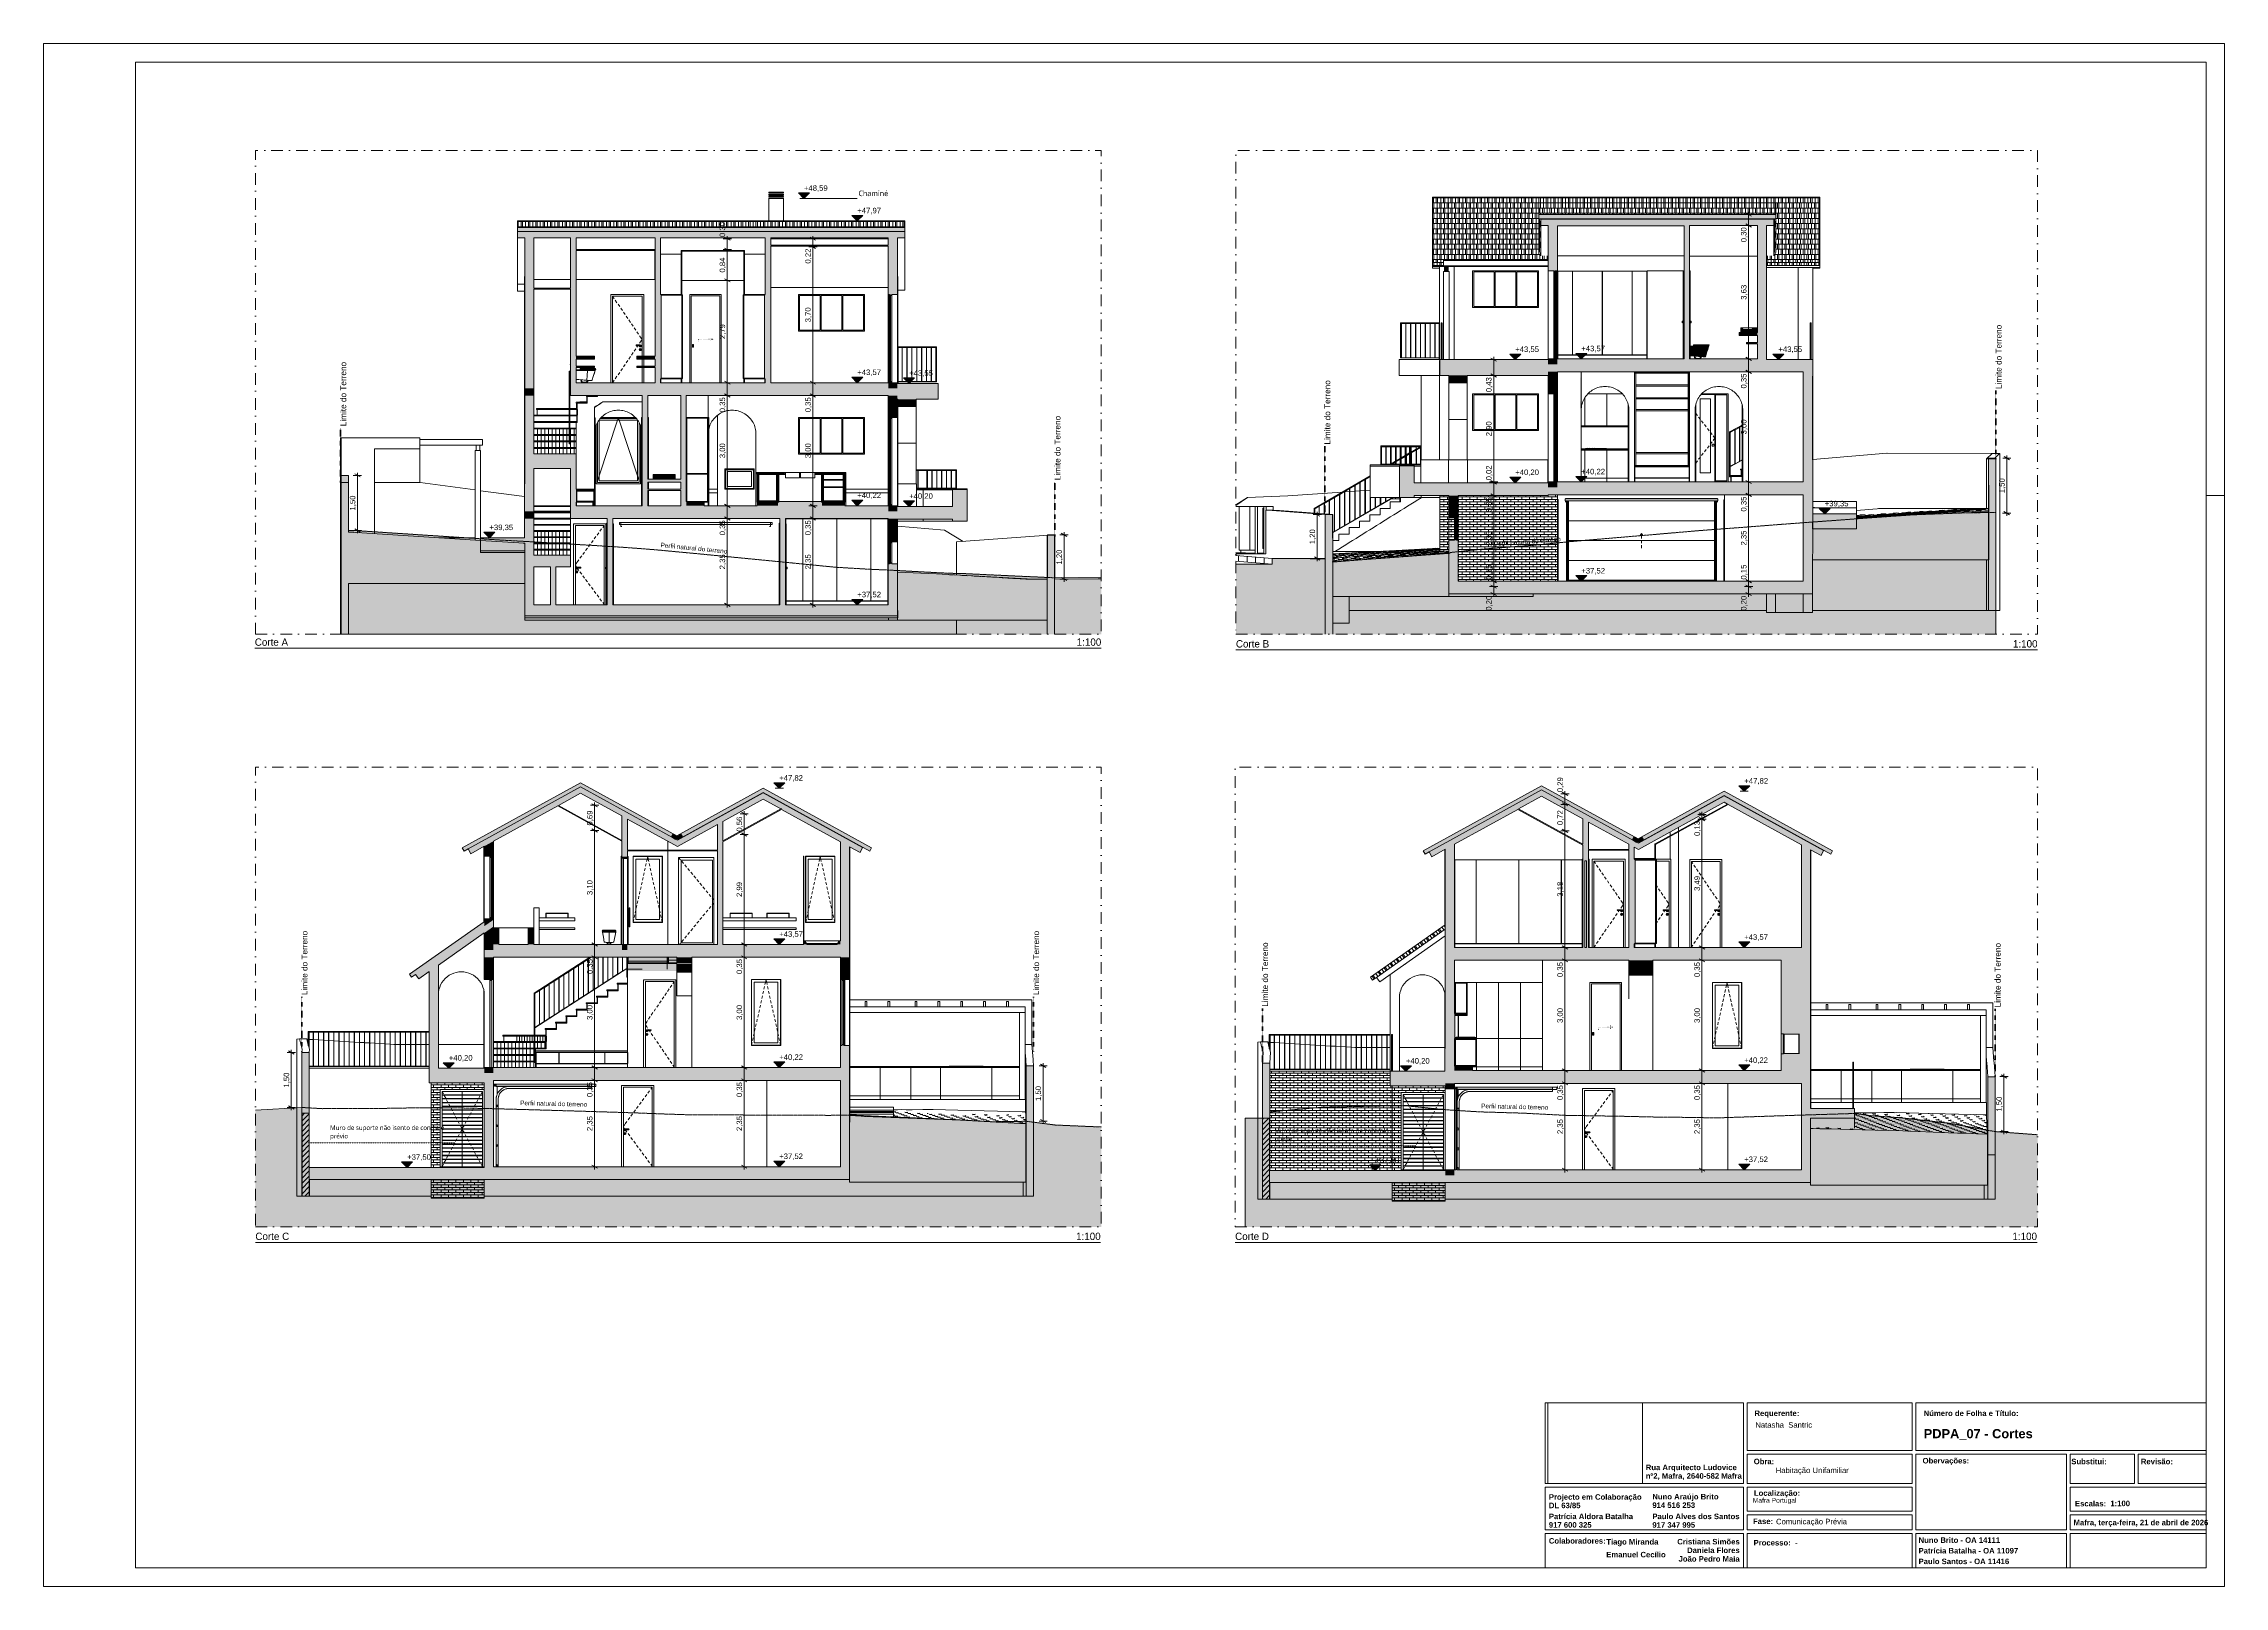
# Paper-space layout 'PDPA_07 - Cortes' of a CAD drawing. Header units: metres, sheet in millimetres. Extents: x 0 to 594, y 0 to 420.
# The model-space entities are those that its viewports show. They can reach past a viewport. Long polylines and large blocks are cut down to what shows.
import ezdxf
from ezdxf.enums import TextEntityAlignment as Align

# ---------------------------------------------------------------- set-up
doc = ezdxf.new("R2010")
doc.units = ezdxf.units.M
doc.header["$MEASUREMENT"] = 0
doc.header["$XCLIPFRAME"] = 2
for name, pattern in [('Dashed', [0.423333, 0.211667, -0.211667]), ('Dot & Dashed', [0.670278, 0.3175, -0.176389, 0, -0.176389]), ('Dot & Dashed Smaller', [0.36, 0.15, -0.09, 0.03, -0.09]), ('Hidden Line', [0.13, 0.08, -0.05])]:
    doc.linetypes.add(name, pattern=pattern)
for name, color, linetype in [('00 - DESENHO 2D', 7, 'Continuous'), ('00 - TEXTO GERAL', 7, 'Continuous'), ('01 - TERRENO PROPOSTO', 7, 'Continuous'), ('02 - ESTRADAS', 7, 'Continuous'), ('02 - PASSEIOS', 7, 'Continuous'), ('03 - COBERTURA', 7, 'Continuous'), ('03 - LAJES', 7, 'Continuous'), ('04 - TECTO FALSO', 7, 'Continuous'), ('05 - PAREDES..35', 7, 'Continuous'), ('05 - PILAR', 7, 'Continuous'), ('05 - VIGA', 7, 'Continuous'), ('06 - ESCADA INTERIOR', 7, 'Continuous'), ('06 - ESCADAS _ GUARDAS', 7, 'Continuous'), ('06 - FORRA', 7, 'Continuous'), ('06 - GUARDA_CORRIMÃO', 7, 'Continuous'), ('07 - MUROS', 7, 'Continuous'), ('08 - EQUIPAMENTO FIXO', 7, 'Continuous'), ('12 - COTAS GERAIS', 7, 'Continuous'), ('15 - IMAGENS', 7, 'Continuous'), ('15 - LAYOUT', 7, 'Continuous')]:
    doc.layers.add(name, color=color, linetype=linetype)
doc.layers.add('NonPlottable_15 - IMAGENS', color=7, linetype='Continuous', plot=False)
doc.styles.add('ESTILO_GERADO_14', font='arialbd.ttf')
doc.styles.add('ESTILO_GERADO_2', font='malgunsl.ttf')
doc.styles.add('ESTILO_GERADO_3', font='AGENCYR.TTF')
doc.styles.add('ESTILO_GERADO_4', font='malgunsl.ttf', dxfattribs={"width": 0.8})
doc.styles.add('ESTILO_GERADO_5', font='arial.ttf')
doc.styles.add('ESTILO_GERADO_7', font='')
doc.styles.add('ESTILO_GERADO_8', font='')
doc.styles.get('ESTILO_GERADO_7').set_extended_font_data('Helvetica')
doc.styles.get('ESTILO_GERADO_8').set_extended_font_data('OPTIAgency-Gothic')
doc.dimstyles.new('ESTILO_GERADO__5', dxfattribs={"dimtxt": 0.15, "dimasz": 0.114, "dimexe": 0.18, "dimexo": 0.0625, "dimgap": 0, "dimtad": 1, "dimzin": 0, "dimdsep": 46, "dimtxsty": 'ESTILO_GERADO_7', "dimblk": 'ARROWHEAD_2', "dimblk1": 'ARROWHEAD_2', "dimblk2": 'ARROWHEAD_2', "dimcen": 0.09, "dimse1": 1, "dimse2": 1, "dimclrd": 7, "dimclre": 7, "dimclrt": 7, "dimadec": 0, "dimazin": 0, "dimtfac": 1, "dimtdec": 4, "dimtmove": 0, "dimatfit": 3, "dimfxl": 1, "dimtolj": 1, "dimtzin": 0, "dimarcsym": 0})
picture_1 = doc.add_image_def('image1.jpg', size_in_pixel=(423, 440))

# ---------------------------------------------------------------- blocks, each defined once
blk = doc.blocks.new('Built-in Drawing Title[7]', base_point=(324.54, 106.83))
at = {"layer": '15 - IMAGENS', "color": 7, "linetype": 'Continuous', "lineweight": 13, "ltscale": 1000}
blk.add_line((324.54, 93.63), (542.96, 93.63), dxfattribs=at)
at = {"layer": '15 - IMAGENS', "color": 7, "lineweight": 13, "style": 'ESTILO_GERADO_3'}
blk.add_attdef('AC_DrawingNumber', text='', height=2, dxfattribs=at).set_placement((324.54, 96.29), align=Align.TOP_LEFT)
blk.add_attdef('AC_DrawingName', text='', height=2, dxfattribs=at).set_placement((433.75, 96.83), align=Align.TOP_CENTER)
blk.add_attdef('AC_DrawingScale', text='', height=2, dxfattribs=at).set_placement((542.96, 96.29), align=Align.TOP_RIGHT)
blk = doc.blocks.new('Built-in Drawing Title[8]', base_point=(57.68, 106.83))
at = {"layer": '15 - IMAGENS', "color": 7, "linetype": 'Continuous', "lineweight": 13, "ltscale": 1000}
blk.add_line((57.68, 93.63), (287.92, 93.63), dxfattribs=at)
at = {"layer": '15 - IMAGENS', "color": 7, "lineweight": 13, "style": 'ESTILO_GERADO_3'}
blk.add_attdef('AC_DrawingNumber', text='', height=2, dxfattribs=at).set_placement((57.68, 96.29), align=Align.TOP_LEFT)
blk.add_attdef('AC_DrawingName', text='', height=2, dxfattribs=at).set_placement((172.8, 96.83), align=Align.TOP_CENTER)
blk.add_attdef('AC_DrawingScale', text='', height=2, dxfattribs=at).set_placement((287.92, 96.29), align=Align.TOP_RIGHT)
blk = doc.blocks.new('Built-in Drawing Title[9]', base_point=(324.76, 268.14))
at = {"layer": '15 - IMAGENS', "color": 7, "linetype": 'Continuous', "lineweight": 13, "ltscale": 1000}
blk.add_line((324.76, 254.94), (543.1, 254.94), dxfattribs=at)
at = {"layer": '15 - IMAGENS', "color": 7, "lineweight": 13, "style": 'ESTILO_GERADO_3'}
blk.add_attdef('AC_DrawingNumber', text='', height=2, dxfattribs=at).set_placement((324.76, 257.6), align=Align.TOP_LEFT)
blk.add_attdef('AC_DrawingName', text='', height=2, dxfattribs=at).set_placement((433.93, 258.14), align=Align.TOP_CENTER)
blk.add_attdef('AC_DrawingScale', text='', height=2, dxfattribs=at).set_placement((543.1, 257.6), align=Align.TOP_RIGHT)
blk = doc.blocks.new('Built-in Drawing Title[10]', base_point=(57.52, 268.62))
at = {"layer": '15 - IMAGENS', "color": 7, "linetype": 'Continuous', "lineweight": 13, "ltscale": 1000}
blk.add_line((57.52, 255.42), (288.09, 255.42), dxfattribs=at)
at = {"layer": '15 - IMAGENS', "color": 7, "lineweight": 13, "style": 'ESTILO_GERADO_3'}
blk.add_attdef('AC_DrawingNumber', text='', height=2, dxfattribs=at).set_placement((57.52, 258.07), align=Align.TOP_LEFT)
blk.add_attdef('AC_DrawingName', text='', height=2, dxfattribs=at).set_placement((172.81, 258.62), align=Align.TOP_CENTER)
blk.add_attdef('AC_DrawingScale', text='', height=2, dxfattribs=at).set_placement((288.09, 258.07), align=Align.TOP_RIGHT)
blk = doc.blocks.new('Corte Elem_27_1', base_point=(-108818.394, -72944.707))
at = {"layer": '06 - ESCADAS _ GUARDAS', "linetype": 'Continuous', "lineweight": 13}
blk.add_hatch(color=251, dxfattribs=at).paths.add_polyline_path([(-108986.031, -72943.727), (-108986.051, -72943.727), (-108986.051, -72943.747), (-108986.031, -72943.747)])
at = {"layer": '06 - ESCADAS _ GUARDAS', "color": 7, "linetype": 'Continuous', "lineweight": 20}
for p, q in [((-108986.051, -72943.747), (-108986.051, -72943.727)), ((-108986.051, -72943.727), (-108986.031, -72943.727)), ((-108986.031, -72943.747), (-108986.051, -72943.747)), ((-108986.031, -72943.727), (-108986.031, -72943.747))]:
    blk.add_line(p, q, dxfattribs=at)
blk = doc.blocks.new('Corte Elem_28_1', base_point=(-108818.394, -72944.707))
at = {"layer": '03 - LAJES', "linetype": 'Continuous', "lineweight": 13}
blk.add_hatch(color=251, dxfattribs=at).paths.add_polyline_path([(-108984.591, -72944.857), (-108984.591, -72945.057), (-108974.641, -72945.057), (-108974.641, -72944.857)])
at = {"layer": '03 - LAJES', "color": 7, "linetype": 'Continuous', "lineweight": 20}
for p, q in [((-108974.641, -72944.857), (-108974.641, -72945.057)), ((-108974.891, -72945.057), (-108984.341, -72945.057))]:
    blk.add_line(p, q, dxfattribs=at)
blk = doc.blocks.new('Corte Elem_29_1', base_point=(-108818.394, -72944.707))
at = {"layer": '05 - PAREDES..35', "linetype": 'Continuous', "lineweight": 13}
blk.add_hatch(color=251, dxfattribs=at).paths.add_polyline_path([(-108984.591, -72944.857), (-108984.341, -72944.857), (-108984.341, -72941.707), (-108984.591, -72941.707)])
at = {"layer": '05 - PAREDES..35', "color": 7, "linetype": 'Continuous', "lineweight": 20}
for p, q in [((-108984.591, -72944.107), (-108984.591, -72941.707)), ((-108984.341, -72941.707), (-108984.341, -72943.159)), ((-108984.341, -72943.837), (-108984.341, -72944.589))]:
    blk.add_line(p, q, dxfattribs=at)
blk = doc.blocks.new('Corte Elem_31_1', base_point=(-108818.394, -72944.707))
at = {"layer": '05 - PAREDES..35', "linetype": 'Continuous', "lineweight": 13}
blk.add_hatch(color=251, dxfattribs=at).paths.add_polyline_path([(-108974.891, -72944.857), (-108974.641, -72944.857), (-108974.641, -72941.707), (-108974.891, -72941.707)])
at = {"layer": '05 - PAREDES..35', "color": 7, "linetype": 'Continuous', "lineweight": 20}
blk.add_line((-108974.641, -72941.707), (-108974.641, -72944.857), dxfattribs=at)
blk = doc.blocks.new('Corte Elem_33_1', base_point=(-108818.394, -72944.707))
at = {"layer": '05 - PAREDES..35', "color": 7, "linetype": 'Continuous', "lineweight": 13}
blk.add_line((-108981.941, -72944.707), (-108981.941, -72941.707), dxfattribs=at)
blk = doc.blocks.new('Corte Elem_35_1', base_point=(-108818.394, -72944.707))
at = {"layer": '03 - LAJES', "linetype": 'Continuous', "lineweight": 13}
blk.add_hatch(color=251, dxfattribs=at).paths.add_polyline_path([(-108984.341, -72944.857), (-108974.891, -72944.857), (-108974.891, -72944.707), (-108984.341, -72944.707)])
at = {"layer": '03 - LAJES', "color": 7, "linetype": 'Continuous', "lineweight": 20}
blk.add_line((-108983.849, -72944.707), (-108975.441, -72944.707), dxfattribs=at)
blk = doc.blocks.new('Corte Elem_36_1', base_point=(-108818.394, -72944.707))
at = {"layer": '03 - LAJES', "linetype": 'Continuous', "lineweight": 13}
blk.add_hatch(color=251, dxfattribs=at).paths.add_polyline_path([(-108984.591, -72941.707), (-108974.641, -72941.707), (-108974.641, -72941.507), (-108984.591, -72941.507)])
at = {"layer": '03 - LAJES', "color": 7, "linetype": 'Continuous', "lineweight": 20}
for p, q in [((-108984.591, -72941.707), (-108984.591, -72941.507)), ((-108979.591, -72941.707), (-108984.341, -72941.707)), ((-108975.441, -72941.707), (-108978.941, -72941.707)), ((-108974.641, -72941.507), (-108974.641, -72941.707))]:
    blk.add_line(p, q, dxfattribs=at)
blk = doc.blocks.new('Corte Elem_37_1', base_point=(-108818.394, -72944.707))
at = {"layer": '05 - PAREDES..35', "linetype": 'Continuous', "lineweight": 13}
blk.add_hatch(color=251, dxfattribs=at).paths.add_polyline_path([(-108984.341, -72938.547), (-108984.591, -72938.684), (-108984.591, -72941.507), (-108984.341, -72941.507)])
at = {"layer": '05 - PAREDES..35', "color": 7, "linetype": 'Continuous', "lineweight": 20}
for p, q in [((-108984.591, -72941.507), (-108984.591, -72938.684)), ((-108984.341, -72938.547), (-108984.341, -72941.357))]:
    blk.add_line(p, q, dxfattribs=at)
blk = doc.blocks.new('*X523', base_point=(-108818.394, -72944.707))
at = {"layer": '05 - PAREDES..35', "color": 7, "linetype": 'Continuous', "lineweight": 13}
blk.add_line((-108979.341, -72938.475), (-108979.32, -72938.437), dxfattribs=at)
blk = doc.blocks.new('Corte Elem_38_1', base_point=(-108818.394, -72944.707))
at = {"layer": '05 - PAREDES..35', "color": 7, "linetype": 'Continuous', "lineweight": 20}
for p, q in [((-108981.966, -72937.069), (-108984.464, -72938.444)), ((-108979.467, -72938.443), (-108981.966, -72937.069)), ((-108984.464, -72938.444), (-108985.03, -72938.755)), ((-108979.389, -72938.487), (-108979.467, -72938.443))]:
    blk.add_line(p, q, dxfattribs=at)
at = {"layer": '05 - PAREDES..35', "lineweight": 0}
blk.add_blockref('*X523', (-108818.394, -72944.707), dxfattribs=at)
blk = doc.blocks.new('Corte Elem_39_1', base_point=(-108818.394, -72944.707))
at = {"layer": '05 - PAREDES..35', "linetype": 'Continuous', "lineweight": 13}
blk.add_hatch(color=251, dxfattribs=at).paths.add_polyline_path([(-108974.891, -72941.507), (-108974.641, -72941.507), (-108974.641, -72938.696), (-108974.886, -72938.561), (-108974.89, -72938.567), (-108974.891, -72938.567)])
at = {"layer": '05 - PAREDES..35', "color": 7, "linetype": 'Continuous', "lineweight": 20}
for p, q in [((-108974.891, -72941.357), (-108974.891, -72938.567)), ((-108974.641, -72938.696), (-108974.641, -72941.507))]:
    blk.add_line(p, q, dxfattribs=at)
blk = doc.blocks.new('Corte Elem_40_1', base_point=(-108818.394, -72944.707))
at = {"layer": '05 - PAREDES..35', "color": 7, "linetype": 'Continuous', "lineweight": 13}
blk.add_line((-108981.966, -72937.069), (-108981.966, -72937.069), dxfattribs=at)
blk = doc.blocks.new('Corte Elem_41_1', base_point=(-108818.394, -72944.707))
at = {"layer": '05 - PAREDES..35', "linetype": 'Continuous', "lineweight": 13}
h = blk.add_hatch(color=251, dxfattribs=at)
h.paths.add_polyline_path([(-108980.841, -72937.859), (-108980.841, -72938.549), (-108980.831, -72938.554), (-108980.841, -72938.572), (-108980.841, -72941.507), (-108980.691, -72941.507), (-108980.691, -72937.942)])
h.paths.add_polyline_path([(-108980.791, -72941.357), (-108980.791, -72938.997), (-108980.741, -72938.997), (-108980.741, -72941.357)], flags=0)
at = {"layer": '05 - PAREDES..35', "color": 7, "linetype": 'Continuous', "lineweight": 20}
for p, q in [((-108980.841, -72938.549), (-108980.841, -72937.859)), ((-108980.691, -72937.942), (-108980.691, -72938.687)), ((-108980.841, -72941.357), (-108980.841, -72938.572)), ((-108980.741, -72938.997), (-108980.791, -72938.997)), ((-108980.791, -72938.997), (-108980.791, -72941.357)), ((-108980.741, -72941.357), (-108980.741, -72938.997)), ((-108980.691, -72938.707), (-108980.691, -72941.357)), ((-108980.791, -72941.357), (-108980.741, -72941.357))]:
    blk.add_line(p, q, dxfattribs=at)
blk = doc.blocks.new('Corte Elem_42_1', base_point=(-108818.394, -72944.707))
at = {"layer": '05 - PAREDES..35', "color": 7, "linetype": 'Continuous', "lineweight": 13}
for p, q in [((-108978.241, -72938.19), (-108978.241, -72938.091)), ((-108978.241, -72941.357), (-108978.241, -72938.213))]:
    blk.add_line(p, q, dxfattribs=at)
blk = doc.blocks.new('Corte Elem_44_1', base_point=(-108818.394, -72944.707))
at = {"layer": '05 - PAREDES..35', "linetype": 'Continuous', "lineweight": 13}
blk.add_hatch(color=251, dxfattribs=at).paths.add_polyline_path([(-108979.591, -72941.507), (-108979.441, -72941.507), (-108979.441, -72938.629), (-108979.591, -72938.547)])
at = {"layer": '05 - PAREDES..35', "color": 7, "linetype": 'Continuous', "lineweight": 20}
for p, q in [((-108979.591, -72938.687), (-108979.591, -72938.547)), ((-108979.591, -72941.357), (-108979.591, -72938.707)), ((-108979.441, -72938.629), (-108979.441, -72938.957)), ((-108979.441, -72941.257), (-108979.441, -72941.357))]:
    blk.add_line(p, q, dxfattribs=at)
blk = doc.blocks.new('Corte Elem_45_1', base_point=(-108818.394, -72944.707))
at = {"layer": '05 - PAREDES..35', "color": 7, "linetype": 'Continuous', "lineweight": 13}
for p, q in [((-108976.991, -72937.221), (-108976.991, -72937.233)), ((-108978.466, -72938.032), (-108978.466, -72938.044)), ((-108978.466, -72938.215), (-108978.466, -72938.314)), ((-108978.466, -72938.337), (-108978.466, -72938.955))]:
    blk.add_line(p, q, dxfattribs=at)
blk = doc.blocks.new('Corte Elem_46_1', base_point=(-108818.394, -72944.707))
at = {"layer": '03 - LAJES', "linetype": 'Continuous', "lineweight": 13}
blk.add_hatch(color=251, dxfattribs=at).paths.add_polyline_path([(-108980.691, -72941.507), (-108979.591, -72941.507), (-108979.591, -72941.357), (-108980.691, -72941.357)])
at = {"layer": '03 - LAJES', "color": 7, "linetype": 'Continuous', "lineweight": 20}
blk.add_line((-108980.691, -72941.357), (-108979.591, -72941.357), dxfattribs=at)
blk = doc.blocks.new('Corte Elem_47_1', base_point=(-108818.394, -72944.707))
at = {"layer": '03 - LAJES', "linetype": 'Continuous', "lineweight": 13}
blk.add_hatch(color=251, dxfattribs=at).paths.add_polyline_path([(-108984.341, -72941.507), (-108980.841, -72941.507), (-108980.841, -72941.357), (-108984.341, -72941.357)])
at = {"layer": '03 - LAJES', "color": 7, "linetype": 'Continuous', "lineweight": 20}
blk.add_line((-108984.341, -72941.357), (-108980.841, -72941.357), dxfattribs=at)
blk = doc.blocks.new('Corte Elem_48_1', base_point=(-108818.394, -72944.707))
at = {"layer": '03 - LAJES', "linetype": 'Continuous', "lineweight": 13}
blk.add_hatch(color=251, dxfattribs=at).paths.add_polyline_path([(-108979.441, -72941.507), (-108974.891, -72941.507), (-108974.891, -72941.357), (-108979.441, -72941.357)])
at = {"layer": '03 - LAJES', "color": 7, "linetype": 'Continuous', "lineweight": 20}
for p, q in [((-108979.431, -72941.357), (-108978.881, -72941.357)), ((-108978.871, -72941.357), (-108974.891, -72941.357))]:
    blk.add_line(p, q, dxfattribs=at)
blk = doc.blocks.new('Corte Elem_49_1', base_point=(-108818.394, -72944.707))
at = {"layer": '08 - EQUIPAMENTO FIXO', "color": 7, "linetype": 'Continuous', "lineweight": 13}
for p, q in [((-108982.523, -72942.307), (-108982.541, -72942.307)), ((-108982.54, -72943.836), (-108982.54, -72942.308)), ((-108982.54, -72942.308), (-108981.942, -72942.308)), ((-108981.959, -72942.307), (-108982.523, -72942.307)), ((-108982.523, -72942.308), (-108982.523, -72942.307)), ((-108981.959, -72942.308), (-108981.959, -72942.307)), ((-108981.941, -72942.307), (-108981.959, -72942.307)), ((-108981.942, -72942.308), (-108981.942, -72943.836)), ((-108981.942, -72943.836), (-108982.54, -72943.836)), ((-108982.54, -72944.606), (-108982.54, -72943.838)), ((-108982.54, -72943.838), (-108981.942, -72943.838)), ((-108982.523, -72943.838), (-108982.523, -72943.836)), ((-108981.959, -72943.838), (-108981.959, -72943.836)), ((-108981.942, -72943.838), (-108981.942, -72944.606)), ((-108982.523, -72944.607), (-108982.541, -72944.607)), ((-108981.942, -72944.606), (-108982.54, -72944.606)), ((-108982.523, -72944.607), (-108982.523, -72944.606)), ((-108981.959, -72944.607), (-108982.523, -72944.607)), ((-108981.959, -72944.607), (-108981.959, -72944.606)), ((-108981.941, -72944.607), (-108981.959, -72944.607))]:
    blk.add_line(p, q, dxfattribs=at)
blk = doc.blocks.new('Corte Elem_50_1', base_point=(-108818.394, -72944.707))
at = {"layer": '08 - EQUIPAMENTO FIXO', "color": 7, "linetype": 'Continuous', "lineweight": 13}
for p, q in [((-108983.123, -72942.307), (-108983.141, -72942.307)), ((-108983.14, -72943.836), (-108983.14, -72942.308)), ((-108983.14, -72942.308), (-108982.542, -72942.308)), ((-108982.559, -72942.307), (-108983.123, -72942.307)), ((-108983.123, -72942.308), (-108983.123, -72942.307)), ((-108982.559, -72942.308), (-108982.559, -72942.307)), ((-108982.541, -72942.307), (-108982.559, -72942.307)), ((-108982.542, -72942.308), (-108982.542, -72943.836)), ((-108982.541, -72944.607), (-108982.541, -72942.307)), ((-108982.542, -72943.836), (-108983.14, -72943.836)), ((-108983.14, -72944.606), (-108983.14, -72943.838)), ((-108983.14, -72943.838), (-108982.542, -72943.838)), ((-108983.123, -72943.838), (-108983.123, -72943.836)), ((-108982.559, -72943.838), (-108982.559, -72943.836)), ((-108982.542, -72943.838), (-108982.542, -72944.606)), ((-108983.123, -72944.607), (-108983.141, -72944.607)), ((-108982.542, -72944.606), (-108983.14, -72944.606)), ((-108983.123, -72944.607), (-108983.123, -72944.606)), ((-108982.559, -72944.607), (-108983.123, -72944.607)), ((-108982.559, -72944.607), (-108982.559, -72944.606)), ((-108982.541, -72944.607), (-108982.559, -72944.607)), ((-108982.541, -72944.707), (-108982.541, -72944.607))]:
    blk.add_line(p, q, dxfattribs=at)
blk = doc.blocks.new('Corte Elem_51_1', base_point=(-108818.394, -72944.707))
at = {"layer": '08 - EQUIPAMENTO FIXO', "color": 7, "linetype": 'Continuous', "lineweight": 13}
for p, q in [((-108983.723, -72942.307), (-108983.741, -72942.307)), ((-108983.74, -72943.836), (-108983.74, -72942.308)), ((-108983.74, -72942.308), (-108983.142, -72942.308)), ((-108983.159, -72942.307), (-108983.723, -72942.307)), ((-108983.723, -72942.308), (-108983.723, -72942.307)), ((-108983.159, -72942.308), (-108983.159, -72942.307)), ((-108983.141, -72942.307), (-108983.159, -72942.307)), ((-108983.142, -72942.308), (-108983.142, -72943.836)), ((-108983.141, -72944.607), (-108983.141, -72942.307)), ((-108983.142, -72943.836), (-108983.74, -72943.836)), ((-108983.74, -72944.606), (-108983.74, -72943.838)), ((-108983.74, -72943.838), (-108983.142, -72943.838)), ((-108983.723, -72943.838), (-108983.723, -72943.836)), ((-108983.159, -72943.838), (-108983.159, -72943.836)), ((-108983.142, -72943.838), (-108983.142, -72944.606)), ((-108983.723, -72944.607), (-108983.741, -72944.607)), ((-108983.142, -72944.606), (-108983.74, -72944.606)), ((-108983.723, -72944.607), (-108983.723, -72944.606)), ((-108983.159, -72944.607), (-108983.723, -72944.607)), ((-108983.159, -72944.607), (-108983.159, -72944.606)), ((-108983.141, -72944.607), (-108983.159, -72944.607)), ((-108983.141, -72944.707), (-108983.141, -72944.607))]:
    blk.add_line(p, q, dxfattribs=at)
blk = doc.blocks.new('Corte Elem_52_1', base_point=(-108818.394, -72944.707))
at = {"layer": '08 - EQUIPAMENTO FIXO', "color": 7, "linetype": 'Continuous', "lineweight": 13}
for p, q in [((-108983.759, -72942.307), (-108984.009, -72942.307)), ((-108983.991, -72942.308), (-108983.742, -72942.308)), ((-108983.759, -72942.308), (-108983.759, -72942.307)), ((-108983.741, -72942.307), (-108983.759, -72942.307)), ((-108983.742, -72942.308), (-108983.742, -72943.807)), ((-108983.741, -72943.807), (-108983.741, -72942.307)), ((-108983.741, -72943.838), (-108983.741, -72943.837)), ((-108983.741, -72944.607), (-108983.759, -72944.607)), ((-108983.741, -72944.607), (-108983.741, -72944.606)), ((-108983.741, -72944.707), (-108983.741, -72944.607))]:
    blk.add_line(p, q, dxfattribs=at)
blk = doc.blocks.new('Corte Elem_53_1', base_point=(-108818.394, -72944.707))
at = {"layer": '08 - EQUIPAMENTO FIXO', "linetype": 'Continuous', "lineweight": 13}
for points in [[(-108984.341, -72943.837), (-108984.285, -72943.837), (-108984.285, -72943.807), (-108984.341, -72943.807)], [(-108984.341, -72943.855), (-108984.281, -72943.855), (-108984.281, -72943.852), (-108984.285, -72943.852), (-108984.285, -72943.837), (-108984.341, -72943.837)], [(-108984.332, -72944.589), (-108984.323, -72944.589), (-108984.323, -72943.855), (-108984.332, -72943.855)], [(-108984.308, -72944.574), (-108984.308, -72943.86), (-108984.318, -72943.86), (-108984.318, -72944.574)], [(-108983.819, -72943.855), (-108983.759, -72943.855), (-108983.759, -72943.837), (-108983.795, -72943.837), (-108983.795, -72943.852), (-108983.819, -72943.852)], [(-108983.795, -72943.837), (-108983.741, -72943.837), (-108983.741, -72943.807), (-108983.795, -72943.807)], [(-108983.759, -72944.606), (-108983.741, -72944.606), (-108983.741, -72943.838), (-108983.759, -72943.838)], [(-108983.759, -72944.607), (-108983.759, -72944.589), (-108984.341, -72944.589), (-108984.341, -72944.607)], [(-108983.849, -72944.707), (-108983.849, -72944.607), (-108984.341, -72944.607), (-108984.341, -72944.707)], [(-108983.759, -72944.584), (-108983.759, -72944.574), (-108984.323, -72944.574), (-108984.323, -72944.584)]]:
    blk.add_hatch(color=251, dxfattribs=at).paths.add_polyline_path(points)
at = {"layer": '08 - EQUIPAMENTO FIXO', "color": 7, "linetype": 'Continuous', "lineweight": 20}
for p, q in [((-108984.341, -72943.837), (-108984.281, -72943.837)), ((-108984.341, -72943.855), (-108984.341, -72943.837)), ((-108983.819, -72943.837), (-108984.341, -72943.837)), ((-108984.332, -72943.855), (-108984.341, -72943.855)), ((-108984.323, -72943.855), (-108984.332, -72943.855)), ((-108984.332, -72944.589), (-108984.332, -72943.855)), ((-108984.331, -72943.807), (-108984.285, -72943.807)), ((-108984.281, -72943.855), (-108984.323, -72943.855)), ((-108984.323, -72943.855), (-108984.323, -72944.574)), ((-108984.318, -72943.86), (-108984.308, -72943.86)), ((-108984.318, -72944.574), (-108984.318, -72943.86)), ((-108984.308, -72943.86), (-108984.308, -72944.574)), ((-108984.285, -72943.807), (-108984.24, -72943.807)), ((-108984.281, -72943.837), (-108984.281, -72943.852)), ((-108984.281, -72943.852), (-108984.281, -72943.855)), ((-108984.23, -72943.807), (-108983.795, -72943.807)), ((-108983.819, -72943.852), (-108983.819, -72943.837)), ((-108983.819, -72943.855), (-108983.819, -72943.852)), ((-108983.759, -72943.855), (-108983.819, -72943.855)), ((-108983.795, -72943.807), (-108983.741, -72943.807)), ((-108983.759, -72943.837), (-108983.759, -72943.838)), ((-108983.741, -72943.837), (-108983.759, -72943.837)), ((-108983.759, -72943.838), (-108983.741, -72943.838)), ((-108983.759, -72944.574), (-108983.759, -72943.855)), ((-108983.741, -72943.807), (-108983.741, -72943.837)), ((-108983.741, -72943.838), (-108983.741, -72944.606)), ((-108984.341, -72944.589), (-108984.332, -72944.589)), ((-108984.332, -72944.589), (-108984.323, -72944.589)), ((-108984.323, -72944.574), (-108984.318, -72944.574)), ((-108984.323, -72944.584), (-108984.323, -72944.574)), ((-108984.323, -72944.584), (-108984.323, -72944.589)), ((-108983.759, -72944.584), (-108984.323, -72944.584)), ((-108984.323, -72944.589), (-108983.759, -72944.589)), ((-108984.308, -72944.574), (-108984.318, -72944.574)), ((-108984.308, -72944.574), (-108983.759, -72944.574)), ((-108983.849, -72944.607), (-108983.849, -72944.707)), ((-108983.759, -72944.607), (-108983.849, -72944.607)), ((-108983.759, -72944.574), (-108983.759, -72944.584)), ((-108983.759, -72944.589), (-108983.759, -72944.584)), ((-108983.759, -72944.606), (-108983.759, -72944.607)), ((-108983.741, -72944.606), (-108983.759, -72944.606))]:
    blk.add_line(p, q, dxfattribs=at)
at = {"layer": '08 - EQUIPAMENTO FIXO', "color": 7, "linetype": 'Continuous', "lineweight": 13}
for p, q in [((-108984.318, -72943.86), (-108984.323, -72943.86)), ((-108983.759, -72943.86), (-108984.308, -72943.86))]:
    blk.add_line(p, q, dxfattribs=at)
blk = doc.blocks.new('Corte Elem_54_1', base_point=(-108818.394, -72944.707))
at = {"layer": '08 - EQUIPAMENTO FIXO', "linetype": 'Continuous', "lineweight": 13}
for points in [[(-108984.009, -72942.325), (-108984.009, -72942.307), (-108984.341, -72942.307), (-108984.341, -72942.325)], [(-108984.332, -72943.159), (-108984.323, -72943.159), (-108984.323, -72942.325), (-108984.332, -72942.325)], [(-108984.308, -72943.144), (-108984.308, -72942.33), (-108984.318, -72942.33), (-108984.318, -72943.144)], [(-108984.009, -72943.176), (-108983.991, -72943.176), (-108983.991, -72942.308), (-108984.009, -72942.308)], [(-108984.009, -72943.177), (-108984.009, -72943.159), (-108984.341, -72943.159), (-108984.341, -72943.177)], [(-108984.009, -72943.154), (-108984.009, -72943.144), (-108984.323, -72943.144), (-108984.323, -72943.154)]]:
    blk.add_hatch(color=251, dxfattribs=at).paths.add_polyline_path(points)
at = {"layer": '08 - EQUIPAMENTO FIXO', "color": 7, "linetype": 'Continuous', "lineweight": 20}
for p, q in [((-108984.341, -72942.325), (-108984.341, -72942.307)), ((-108984.341, -72942.307), (-108984.009, -72942.307)), ((-108984.332, -72942.325), (-108984.341, -72942.325)), ((-108984.323, -72942.325), (-108984.332, -72942.325)), ((-108984.332, -72943.159), (-108984.332, -72942.325)), ((-108984.009, -72942.325), (-108984.323, -72942.325)), ((-108984.323, -72942.325), (-108984.323, -72943.144)), ((-108984.318, -72942.33), (-108984.308, -72942.33)), ((-108984.318, -72943.144), (-108984.318, -72942.33)), ((-108984.308, -72942.33), (-108984.308, -72943.144)), ((-108984.009, -72942.307), (-108984.009, -72942.308)), ((-108984.009, -72942.308), (-108984.009, -72942.325)), ((-108984.009, -72942.308), (-108983.991, -72942.308)), ((-108984.009, -72943.144), (-108984.009, -72942.325)), ((-108983.991, -72942.308), (-108983.991, -72943.176)), ((-108984.341, -72943.159), (-108984.332, -72943.159)), ((-108984.332, -72943.159), (-108984.323, -72943.159)), ((-108984.323, -72943.144), (-108984.318, -72943.144)), ((-108984.323, -72943.154), (-108984.323, -72943.144)), ((-108984.009, -72943.154), (-108984.323, -72943.154)), ((-108984.323, -72943.154), (-108984.323, -72943.159)), ((-108984.323, -72943.159), (-108984.009, -72943.159)), ((-108984.308, -72943.144), (-108984.318, -72943.144)), ((-108984.308, -72943.144), (-108984.009, -72943.144)), ((-108984.009, -72943.144), (-108984.009, -72943.154)), ((-108984.009, -72943.159), (-108984.009, -72943.154)), ((-108984.009, -72943.176), (-108984.009, -72943.177)), ((-108983.991, -72943.176), (-108984.009, -72943.176))]:
    blk.add_line(p, q, dxfattribs=at)
at = {"layer": '08 - EQUIPAMENTO FIXO', "color": 7, "linetype": 'Continuous', "lineweight": 13}
for p, q in [((-108984.318, -72942.33), (-108984.323, -72942.33)), ((-108984.009, -72942.33), (-108984.308, -72942.33))]:
    blk.add_line(p, q, dxfattribs=at)
blk = doc.blocks.new('Corte Elem_55_1', base_point=(-108818.394, -72944.707))
at = {"linetype": 'Continuous', "lineweight": 13}
blk.add_hatch(color=251, dxfattribs=at).paths.add_polyline_path([(-108984.331, -72943.807), (-108984.331, -72943.207), (-108984.341, -72943.207), (-108984.341, -72943.807)])
at = {"color": 7, "linetype": 'Continuous', "lineweight": 20}
blk.add_line((-108984.331, -72943.207), (-108984.331, -72943.807), dxfattribs=at)
blk = doc.blocks.new('Corte Elem_56_1', base_point=(-108818.394, -72944.707))
at = {"layer": '08 - EQUIPAMENTO FIXO', "linetype": 'Continuous', "lineweight": 13}
blk.add_hatch(color=251, dxfattribs=at).paths.add_polyline_path([(-108984.341, -72943.207), (-108983.991, -72943.207), (-108983.991, -72943.177), (-108984.341, -72943.177)])
at = {"layer": '08 - EQUIPAMENTO FIXO', "color": 7, "linetype": 'Continuous', "lineweight": 20}
for p, q in [((-108984.009, -72943.177), (-108983.991, -72943.177)), ((-108983.991, -72943.177), (-108983.991, -72943.207)), ((-108984.24, -72943.207), (-108984.331, -72943.207)), ((-108983.991, -72943.207), (-108984.23, -72943.207))]:
    blk.add_line(p, q, dxfattribs=at)
blk = doc.blocks.new('Corte Elem_57_1', base_point=(-108818.394, -72944.707))
at = {"layer": '05 - PAREDES..35', "linetype": 'Continuous', "lineweight": 13}
blk.add_hatch(color=251, dxfattribs=at).paths.add_polyline_path([(-108978.941, -72941.707), (-108979.591, -72941.707), (-108979.591, -72942.115), (-108978.941, -72942.115)])
at = {"layer": '05 - PAREDES..35', "color": 7, "linetype": 'Continuous', "lineweight": 20}
for p, q in [((-108979.591, -72942.115), (-108979.591, -72941.707)), ((-108978.941, -72941.707), (-108978.941, -72942.115))]:
    blk.add_line(p, q, dxfattribs=at)
blk = doc.blocks.new('Corte Elem_58_1', base_point=(-108818.394, -72944.707))
at = {"layer": '05 - PAREDES..35', "color": 7, "linetype": 'Continuous', "lineweight": 13}
for p, q in [((-108979.591, -72942.119), (-108979.591, -72942.115)), ((-108979.591, -72942.128), (-108979.591, -72942.119)), ((-108979.591, -72942.139), (-108979.591, -72942.128)), ((-108979.591, -72942.153), (-108979.591, -72942.139)), ((-108979.591, -72942.169), (-108979.591, -72942.153)), ((-108979.591, -72942.188), (-108979.591, -72942.169)), ((-108979.591, -72942.208), (-108979.591, -72942.188)), ((-108979.591, -72942.231), (-108979.591, -72942.208)), ((-108979.591, -72942.256), (-108979.591, -72942.231)), ((-108979.591, -72942.283), (-108979.591, -72942.256)), ((-108979.591, -72942.312), (-108979.591, -72942.283)), ((-108979.591, -72942.343), (-108979.591, -72942.312)), ((-108979.591, -72942.375), (-108979.591, -72942.343)), ((-108979.591, -72942.409), (-108979.591, -72942.375)), ((-108979.591, -72942.444), (-108979.591, -72942.409)), ((-108979.591, -72942.481), (-108979.591, -72942.444)), ((-108979.591, -72942.518), (-108979.591, -72942.481)), ((-108979.591, -72942.556), (-108979.591, -72942.518)), ((-108979.591, -72942.596), (-108979.591, -72942.556)), ((-108979.591, -72942.636), (-108979.591, -72942.596)), ((-108978.941, -72942.115), (-108978.941, -72942.119)), ((-108978.941, -72942.119), (-108978.941, -72942.128)), ((-108978.941, -72942.128), (-108978.941, -72942.139)), ((-108978.941, -72942.139), (-108978.941, -72942.153)), ((-108978.941, -72942.153), (-108978.941, -72942.169)), ((-108978.941, -72942.169), (-108978.941, -72942.188)), ((-108978.941, -72942.188), (-108978.941, -72942.208)), ((-108978.941, -72942.208), (-108978.941, -72942.231)), ((-108978.941, -72942.231), (-108978.941, -72942.256)), ((-108978.941, -72942.256), (-108978.941, -72942.283)), ((-108978.941, -72942.283), (-108978.941, -72942.312)), ((-108978.941, -72942.312), (-108978.941, -72942.343)), ((-108978.941, -72942.343), (-108978.941, -72942.375)), ((-108978.941, -72942.375), (-108978.941, -72942.409)), ((-108978.941, -72942.409), (-108978.941, -72942.444)), ((-108978.941, -72942.444), (-108978.941, -72942.481)), ((-108978.941, -72942.481), (-108978.941, -72942.518)), ((-108978.941, -72942.518), (-108978.941, -72942.556)), ((-108978.941, -72942.556), (-108978.941, -72942.596)), ((-108978.941, -72942.596), (-108978.941, -72942.636)), ((-108979.591, -72942.676), (-108979.591, -72942.636)), ((-108979.591, -72942.716), (-108979.591, -72942.676)), ((-108979.591, -72942.757), (-108979.591, -72942.716)), ((-108978.941, -72942.636), (-108978.941, -72942.676)), ((-108978.941, -72942.676), (-108978.941, -72942.716)), ((-108978.941, -72942.716), (-108978.941, -72942.757)), ((-108978.941, -72942.757), (-108978.941, -72944.707))]:
    blk.add_line(p, q, dxfattribs=at)
at = {"layer": '05 - PAREDES..35', "color": 7, "linetype": 'Continuous', "lineweight": 20}
blk.add_line((-108978.941, -72942.115), (-108979.591, -72942.115), dxfattribs=at)
blk = doc.blocks.new('Corte Elem_59_1', base_point=(-108818.394, -72944.707))
at = {"layer": '08 - EQUIPAMENTO FIXO', "color": 7, "linetype": 'Continuous', "lineweight": 13}
for p, q in [((-108983.751, -72938.968), (-108984.33, -72938.968)), ((-108984.33, -72938.968), (-108984.33, -72941.247)), ((-108983.751, -72941.247), (-108983.751, -72938.968)), ((-108983.751, -72938.977), (-108983.749, -72938.977)), ((-108983.17, -72938.968), (-108983.749, -72938.968)), ((-108983.749, -72938.968), (-108983.749, -72941.247)), ((-108982.591, -72938.968), (-108983.17, -72938.968)), ((-108982.591, -72941.247), (-108982.591, -72938.968)), ((-108982.591, -72938.977), (-108982.589, -72938.977)), ((-108982.01, -72938.968), (-108982.589, -72938.968)), ((-108982.589, -72938.968), (-108982.589, -72941.247)), ((-108981.431, -72938.968), (-108982.01, -72938.968)), ((-108981.431, -72941.247), (-108981.431, -72938.968)), ((-108981.431, -72938.977), (-108981.429, -72938.977)), ((-108980.86, -72938.968), (-108981.429, -72938.968)), ((-108981.429, -72938.968), (-108981.429, -72941.247)), ((-108984.341, -72941.257), (-108984.331, -72941.257)), ((-108984.331, -72941.257), (-108980.86, -72941.257)), ((-108984.331, -72941.357), (-108984.331, -72941.257)), ((-108984.33, -72941.247), (-108983.751, -72941.247)), ((-108983.749, -72941.237), (-108983.751, -72941.237)), ((-108983.749, -72941.247), (-108983.17, -72941.247)), ((-108983.17, -72941.247), (-108982.591, -72941.247)), ((-108982.589, -72941.237), (-108982.591, -72941.237)), ((-108982.589, -72941.247), (-108982.01, -72941.247)), ((-108982.01, -72941.247), (-108981.431, -72941.247)), ((-108981.429, -72941.237), (-108981.431, -72941.237)), ((-108981.429, -72941.247), (-108980.86, -72941.247))]:
    blk.add_line(p, q, dxfattribs=at)
blk = doc.blocks.new('Corte Elem_60_1', base_point=(-108818.394, -72944.707))
at = {"layer": '05 - PAREDES..35', "color": 7, "linetype": 'Continuous', "lineweight": 13}
for p, q in [((-108980.651, -72942.307), (-108980.651, -72944.707)), ((-108979.791, -72942.307), (-108980.651, -72942.307)), ((-108980.611, -72944.707), (-108980.611, -72942.347)), ((-108980.611, -72942.347), (-108979.831, -72942.347)), ((-108979.831, -72942.347), (-108979.831, -72944.707)), ((-108979.791, -72944.707), (-108979.791, -72942.307)), ((-108980.566, -72943.672), (-108980.576, -72943.672)), ((-108980.576, -72943.672), (-108980.576, -72943.742)), ((-108980.576, -72943.742), (-108980.566, -72943.742)), ((-108980.571, -72943.697), (-108980.566, -72943.672)), ((-108980.551, -72943.697), (-108980.571, -72943.697)), ((-108980.571, -72943.697), (-108980.571, -72943.717)), ((-108980.571, -72943.717), (-108980.551, -72943.717)), ((-108980.571, -72943.717), (-108980.566, -72943.742)), ((-108980.556, -72943.672), (-108980.566, -72943.672)), ((-108980.556, -72943.742), (-108980.566, -72943.742)), ((-108980.546, -72943.672), (-108980.556, -72943.672)), ((-108980.551, -72943.697), (-108980.556, -72943.672)), ((-108980.551, -72943.717), (-108980.556, -72943.742)), ((-108980.556, -72943.742), (-108980.546, -72943.742)), ((-108980.551, -72943.717), (-108980.551, -72943.697)), ((-108980.546, -72943.742), (-108980.546, -72943.672)), ((-108980.416, -72943.527), (-108980.414, -72943.527)), ((-108980.416, -72943.527), (-108980.416, -72943.529)), ((-108980.416, -72943.559), (-108980.416, -72943.561)), ((-108980.416, -72943.591), (-108980.416, -72943.593)), ((-108980.416, -72943.595), (-108980.416, -72943.597)), ((-108980.384, -72943.527), (-108980.382, -72943.527)), ((-108980.352, -72943.527), (-108980.35, -72943.527)), ((-108980.32, -72943.527), (-108980.318, -72943.527)), ((-108980.288, -72943.527), (-108980.286, -72943.527)), ((-108980.256, -72943.527), (-108980.254, -72943.527)), ((-108980.224, -72943.527), (-108980.222, -72943.527)), ((-108980.192, -72943.527), (-108980.19, -72943.527)), ((-108980.16, -72943.527), (-108980.158, -72943.527)), ((-108980.128, -72943.527), (-108980.126, -72943.527)), ((-108980.096, -72943.527), (-108980.094, -72943.527)), ((-108980.084, -72943.493), (-108980.086, -72943.492)), ((-108980.084, -72943.561), (-108980.086, -72943.562)), ((-108980.081, -72943.495), (-108980.083, -72943.494)), ((-108980.081, -72943.559), (-108980.083, -72943.56)), ((-108980.064, -72943.527), (-108980.062, -72943.527)), ((-108980.053, -72943.511), (-108980.055, -72943.51)), ((-108980.053, -72943.543), (-108980.055, -72943.544)), ((-108980.032, -72943.527), (-108980.03, -72943.527)), ((-108980.028, -72943.527), (-108980.026, -72943.527)), ((-108980.026, -72943.527), (-108980.027, -72943.526)), ((-108980.026, -72943.527), (-108980.027, -72943.528))]:
    blk.add_line(p, q, dxfattribs=at)
blk = doc.blocks.new('Corte Elem_61_1', base_point=(-108818.394, -72944.707))
at = {"layer": '05 - PAREDES..35', "color": 7, "linetype": 'Continuous', "lineweight": 13}
for p, q in [((-108980.86, -72941.357), (-108980.86, -72938.957)), ((-108980.86, -72938.957), (-108980.841, -72938.957)), ((-108980.786, -72938.997), (-108980.786, -72941.357)), ((-108980.746, -72938.997), (-108980.746, -72941.357)), ((-108980.672, -72938.957), (-108980.691, -72938.957)), ((-108980.672, -72941.357), (-108980.672, -72938.957)), ((-108980.786, -72940.143), (-108980.786, -72940.142)), ((-108980.786, -72940.145), (-108980.786, -72940.144)), ((-108980.786, -72940.161), (-108980.786, -72940.16)), ((-108980.786, -72940.177), (-108980.786, -72940.176)), ((-108980.786, -72940.177), (-108980.786, -72940.178)), ((-108980.786, -72940.178), (-108980.786, -72940.179)), ((-108980.786, -72940.193), (-108980.786, -72940.194)), ((-108980.786, -72940.209), (-108980.786, -72940.21)), ((-108980.786, -72940.21), (-108980.786, -72940.211)), ((-108980.786, -72940.211), (-108980.786, -72940.212)), ((-108980.745, -72940.143), (-108980.745, -72940.142)), ((-108980.745, -72940.145), (-108980.745, -72940.144)), ((-108980.745, -72940.161), (-108980.745, -72940.16)), ((-108980.745, -72940.177), (-108980.745, -72940.176)), ((-108980.745, -72940.177), (-108980.745, -72940.178)), ((-108980.745, -72940.178), (-108980.745, -72940.179)), ((-108980.745, -72940.193), (-108980.745, -72940.194)), ((-108980.745, -72940.209), (-108980.745, -72940.21)), ((-108980.745, -72940.21), (-108980.745, -72940.211)), ((-108980.745, -72940.211), (-108980.745, -72940.212)), ((-108980.786, -72940.322), (-108980.791, -72940.322)), ((-108980.786, -72940.392), (-108980.791, -72940.392)), ((-108980.786, -72940.241), (-108980.786, -72940.243)), ((-108980.786, -72940.245), (-108980.786, -72940.247)), ((-108980.746, -72940.322), (-108980.741, -72940.322)), ((-108980.746, -72940.392), (-108980.741, -72940.392)), ((-108980.745, -72940.241), (-108980.745, -72940.243)), ((-108980.745, -72940.245), (-108980.745, -72940.247))]:
    blk.add_line(p, q, dxfattribs=at)
blk = doc.blocks.new('Corte Elem_62_1', base_point=(-108818.394, -72944.707))
at = {"layer": '03 - LAJES', "linetype": 'Continuous', "lineweight": 13}
blk.add_hatch(color=251, dxfattribs=at).paths.add_polyline_path([(-108984.591, -72947.557), (-108984.591, -72947.757), (-108974.641, -72947.757), (-108974.641, -72947.557)])
at = {"layer": '03 - LAJES', "color": 7, "linetype": 'Continuous', "lineweight": 20}
for p, q in [((-108974.641, -72947.757), (-108984.591, -72947.757)), ((-108974.641, -72947.557), (-108974.641, -72947.757))]:
    blk.add_line(p, q, dxfattribs=at)
blk = doc.blocks.new('Corte Elem_63_1', base_point=(-108818.394, -72944.707))
at = {"linetype": 'Continuous', "lineweight": 13}
blk.add_hatch(color=251, dxfattribs=at).paths.add_polyline_path([(-108974.641, -72945.057), (-108974.891, -72945.057), (-108974.891, -72947.557), (-108974.641, -72947.557)])
at = {"color": 7, "linetype": 'Continuous', "lineweight": 20}
for p, q in [((-108974.891, -72947.407), (-108974.891, -72945.057)), ((-108974.641, -72945.057), (-108974.641, -72945.745)), ((-108974.641, -72946.009), (-108974.641, -72947.557))]:
    blk.add_line(p, q, dxfattribs=at)
blk = doc.blocks.new('Corte Elem_64_1', base_point=(-108818.394, -72944.707))
at = {"linetype": 'Continuous', "lineweight": 13}
for points in [[(-108984.591, -72945.057), (-108984.591, -72945.207), (-108984.341, -72945.207), (-108984.341, -72945.057)], [(-108984.591, -72947.557), (-108984.341, -72947.557), (-108984.341, -72947.407), (-108984.591, -72947.407)]]:
    blk.add_hatch(color=251, dxfattribs=at).paths.add_polyline_path(points)
at = {"color": 7, "linetype": 'Continuous', "lineweight": 20}
for p, q in [((-108984.591, -72945.207), (-108984.591, -72945.127)), ((-108984.341, -72945.057), (-108984.341, -72945.157)), ((-108984.591, -72947.427), (-108984.591, -72947.407))]:
    blk.add_line(p, q, dxfattribs=at)
blk = doc.blocks.new('Corte Elem_66_1', base_point=(-108818.394, -72944.707))
at = {"color": 7, "linetype": 'Continuous', "lineweight": 13}
blk.add_line((-108976.891, -72947.407), (-108976.891, -72945.057), dxfattribs=at)
blk = doc.blocks.new('Corte Elem_67_1', base_point=(-108818.394, -72944.707))
at = {"layer": '03 - LAJES', "linetype": 'Continuous', "lineweight": 13}
blk.add_hatch(color=251, dxfattribs=at).paths.add_polyline_path([(-108984.341, -72947.557), (-108974.891, -72947.557), (-108974.891, -72947.407), (-108984.341, -72947.407)])
at = {"layer": '03 - LAJES', "color": 7, "linetype": 'Continuous', "lineweight": 20}
for p, q in [((-108984.341, -72947.407), (-108984.296, -72947.407)), ((-108984.266, -72947.407), (-108974.891, -72947.407))]:
    blk.add_line(p, q, dxfattribs=at)
blk = doc.blocks.new('Corte Elem_68_1', base_point=(-108818.394, -72944.707))
at = {"color": 7, "linetype": 'Continuous', "lineweight": 13}
for p, q in [((-108980.851, -72945.197), (-108980.851, -72947.407)), ((-108979.971, -72945.197), (-108980.851, -72945.197)), ((-108980.801, -72947.407), (-108980.801, -72945.247)), ((-108980.801, -72945.247), (-108980.021, -72945.247)), ((-108980.241, -72945.549), (-108980.288, -72945.613)), ((-108980.163, -72945.444), (-108980.211, -72945.509)), ((-108980.086, -72945.34), (-108980.133, -72945.404)), ((-108980.021, -72945.252), (-108980.056, -72945.3)), ((-108980.021, -72945.247), (-108980.021, -72947.407)), ((-108979.971, -72947.407), (-108979.971, -72945.197)), ((-108980.627, -72946.071), (-108980.675, -72946.135)), ((-108980.55, -72945.967), (-108980.598, -72946.031)), ((-108980.473, -72945.862), (-108980.52, -72945.926)), ((-108980.395, -72945.758), (-108980.443, -72945.822)), ((-108980.318, -72945.653), (-108980.366, -72945.718)), ((-108980.765, -72946.257), (-108980.801, -72946.305)), ((-108980.768, -72946.382), (-108980.801, -72946.338)), ((-108980.786, -72946.394), (-108980.79, -72946.407)), ((-108980.79, -72946.407), (-108980.786, -72946.421)), ((-108980.786, -72946.494), (-108980.79, -72946.507)), ((-108980.79, -72946.507), (-108980.786, -72946.521)), ((-108980.776, -72946.384), (-108980.786, -72946.394)), ((-108980.786, -72946.421), (-108980.776, -72946.431)), ((-108980.776, -72946.484), (-108980.786, -72946.494)), ((-108980.786, -72946.521), (-108980.776, -72946.531)), ((-108980.776, -72946.4), (-108980.778, -72946.407)), ((-108980.778, -72946.407), (-108980.776, -72946.415)), ((-108980.763, -72946.38), (-108980.776, -72946.384)), ((-108980.77, -72946.395), (-108980.776, -72946.4)), ((-108980.776, -72946.415), (-108980.771, -72946.42)), ((-108980.776, -72946.431), (-108980.763, -72946.434)), ((-108980.763, -72946.48), (-108980.776, -72946.484)), ((-108980.776, -72946.531), (-108980.763, -72946.534)), ((-108980.768, -72946.399), (-108980.772, -72946.404)), ((-108980.772, -72946.404), (-108980.772, -72946.41)), ((-108980.772, -72946.41), (-108980.768, -72946.415)), ((-108980.771, -72946.42), (-108980.763, -72946.422)), ((-108980.746, -72946.38), (-108980.77, -72946.395)), ((-108980.769, -72946.496), (-108980.77, -72946.498)), ((-108980.768, -72946.503), (-108980.77, -72946.498)), ((-108980.769, -72946.496), (-108980.768, -72946.492)), ((-108980.763, -72946.397), (-108980.768, -72946.399)), ((-108980.768, -72946.415), (-108980.763, -72946.417)), ((-108980.768, -72946.492), (-108980.763, -72946.49)), ((-108980.768, -72946.504), (-108980.768, -72946.503)), ((-108980.768, -72946.504), (-108980.768, -72946.507)), ((-108980.768, -72946.507), (-108980.768, -72946.51)), ((-108980.768, -72946.51), (-108980.768, -72946.516)), ((-108980.768, -72946.516), (-108980.768, -72946.52)), ((-108980.766, -72946.523), (-108980.768, -72946.52)), ((-108980.763, -72946.525), (-108980.766, -72946.523)), ((-108980.751, -72946.383), (-108980.763, -72946.38)), ((-108980.757, -72946.399), (-108980.763, -72946.397)), ((-108980.763, -72946.417), (-108980.757, -72946.415)), ((-108980.763, -72946.422), (-108980.756, -72946.421)), ((-108980.763, -72946.422), (-108980.763, -72946.422)), ((-108980.763, -72946.422), (-108980.762, -72946.422)), ((-108980.763, -72946.434), (-108980.749, -72946.431)), ((-108980.749, -72946.484), (-108980.763, -72946.48)), ((-108980.763, -72946.49), (-108980.757, -72946.492)), ((-108980.759, -72946.523), (-108980.763, -72946.525)), ((-108980.763, -72946.534), (-108980.749, -72946.531)), ((-108980.758, -72946.52), (-108980.759, -72946.523)), ((-108980.755, -72946.498), (-108980.758, -72946.503)), ((-108980.758, -72946.503), (-108980.758, -72946.504)), ((-108980.758, -72946.504), (-108980.758, -72946.507)), ((-108980.758, -72946.507), (-108980.758, -72946.51)), ((-108980.758, -72946.51), (-108980.758, -72946.516)), ((-108980.758, -72946.516), (-108980.758, -72946.52)), ((-108980.753, -72946.404), (-108980.757, -72946.399)), ((-108980.757, -72946.415), (-108980.753, -72946.41)), ((-108980.756, -72946.496), (-108980.757, -72946.492)), ((-108980.756, -72946.421), (-108980.75, -72946.416)), ((-108980.756, -72946.496), (-108980.755, -72946.498)), ((-108980.755, -72946.42), (-108980.755, -72946.42)), ((-108980.755, -72946.42), (-108980.754, -72946.42)), ((-108980.753, -72946.41), (-108980.753, -72946.404)), ((-108980.705, -72946.176), (-108980.752, -72946.24)), ((-108980.75, -72946.416), (-108980.748, -72946.411)), ((-108980.75, -72946.415), (-108980.749, -72946.414)), ((-108980.75, -72946.415), (-108980.75, -72946.415)), ((-108980.749, -72946.431), (-108980.739, -72946.421)), ((-108980.739, -72946.494), (-108980.749, -72946.484)), ((-108980.749, -72946.531), (-108980.739, -72946.521)), ((-108980.748, -72946.411), (-108980.739, -72946.405)), ((-108980.66, -72946.38), (-108980.746, -72946.38)), ((-108980.739, -72946.405), (-108980.66, -72946.405)), ((-108980.739, -72946.421), (-108980.736, -72946.407)), ((-108980.705, -72946.467), (-108980.739, -72946.421)), ((-108980.736, -72946.507), (-108980.739, -72946.494)), ((-108980.739, -72946.521), (-108980.736, -72946.507)), ((-108980.736, -72946.407), (-108980.736, -72946.405)), ((-108980.627, -72946.571), (-108980.675, -72946.507)), ((-108980.654, -72946.382), (-108980.66, -72946.38)), ((-108980.66, -72946.405), (-108980.654, -72946.404)), ((-108980.649, -72946.386), (-108980.654, -72946.382)), ((-108980.654, -72946.404), (-108980.649, -72946.399)), ((-108980.647, -72946.393), (-108980.649, -72946.386)), ((-108980.649, -72946.399), (-108980.647, -72946.393)), ((-108980.55, -72946.676), (-108980.598, -72946.612)), ((-108980.473, -72946.78), (-108980.52, -72946.716)), ((-108980.395, -72946.885), (-108980.443, -72946.821)), ((-108980.318, -72946.989), (-108980.366, -72946.925)), ((-108980.241, -72947.094), (-108980.288, -72947.03)), ((-108980.163, -72947.198), (-108980.211, -72947.134)), ((-108980.086, -72947.303), (-108980.133, -72947.239)), ((-108980.021, -72947.391), (-108980.056, -72947.343))]:
    blk.add_line(p, q, dxfattribs=at)
blk = doc.blocks.new('Corte Elem_69_1', base_point=(-108818.394, -72944.707))
at = {"layer": '07 - MUROS', "linetype": 'Continuous', "lineweight": 13}
for points in [[(-108989.371, -72948.207), (-108989.371, -72944.508), (-108989.503, -72944.507), (-108989.571, -72944.507), (-108989.571, -72948.207)], [(-108969.615, -72944.879), (-108969.812, -72944.877), (-108969.815, -72944.877), (-108969.815, -72948.207), (-108969.615, -72948.207)]]:
    blk.add_hatch(color=251, dxfattribs=at).paths.add_polyline_path(points)
at = {"layer": '07 - MUROS', "color": 251, "linetype": 'Continuous', "lineweight": 13}
for p, q in [((-108989.692, -72943.933), (-108989.687, -72943.933)), ((-108989.692, -72943.933), (-108989.692, -72948.207)), ((-108989.687, -72943.933), (-108989.627, -72943.923)), ((-108989.627, -72943.923), (-108989.585, -72944.091)), ((-108989.627, -72943.923), (-108989.426, -72943.924)), ((-108989.385, -72944.092), (-108989.426, -72943.924)), ((-108989.383, -72943.939), (-108989.423, -72943.936)), ((-108989.423, -72943.937), (-108989.383, -72943.94)), ((-108989.247, -72943.947), (-108989.363, -72943.94)), ((-108989.363, -72943.941), (-108989.247, -72943.948)), ((-108989.107, -72943.955), (-108989.242, -72943.947)), ((-108989.242, -72943.948), (-108989.107, -72943.956)), ((-108989.102, -72943.956), (-108988.968, -72943.964)), ((-108988.968, -72943.964), (-108989.102, -72943.956)), ((-108988.829, -72943.972), (-108988.963, -72943.964)), ((-108988.963, -72943.965), (-108988.829, -72943.973)), ((-108988.824, -72943.973), (-108988.69, -72943.981)), ((-108988.69, -72943.981), (-108988.824, -72943.973)), ((-108988.685, -72943.981), (-108988.55, -72943.989)), ((-108988.55, -72943.989), (-108988.685, -72943.981)), ((-108988.411, -72943.998), (-108988.545, -72943.989)), ((-108988.545, -72943.99), (-108988.411, -72943.998)), ((-108988.406, -72943.998), (-108988.272, -72944.006)), ((-108988.272, -72944.006), (-108988.406, -72943.998)), ((-108988.267, -72944.006), (-108988.132, -72944.015)), ((-108988.132, -72944.014), (-108988.267, -72944.006)), ((-108988.127, -72944.015), (-108987.993, -72944.023)), ((-108987.993, -72944.023), (-108988.127, -72944.015)), ((-108987.988, -72944.023), (-108987.854, -72944.031)), ((-108987.854, -72944.031), (-108987.988, -72944.023)), ((-108987.714, -72944.04), (-108987.849, -72944.031)), ((-108987.849, -72944.032), (-108987.714, -72944.04)), ((-108987.709, -72944.04), (-108987.575, -72944.048)), ((-108987.68, -72944.042), (-108987.709, -72944.04)), ((-108987.57, -72944.048), (-108987.436, -72944.056)), ((-108987.431, -72944.057), (-108987.297, -72944.065)), ((-108987.292, -72944.065), (-108987.157, -72944.073)), ((-108987.152, -72944.073), (-108987.058, -72944.079)), ((-108987.058, -72944.079), (-108987.018, -72944.079)), ((-108987.013, -72944.079), (-108986.879, -72944.079)), ((-108986.874, -72944.079), (-108986.739, -72944.079)), ((-108986.734, -72944.079), (-108986.6, -72944.079)), ((-108986.595, -72944.079), (-108986.461, -72944.079)), ((-108986.456, -72944.079), (-108986.322, -72944.079)), ((-108986.317, -72944.079), (-108986.182, -72944.079)), ((-108986.177, -72944.079), (-108986.091, -72944.079)), ((-108985.841, -72944.079), (-108984.716, -72944.079)), ((-108984.722, -72944.079), (-108984.716, -72944.079)), ((-108984.716, -72944.079), (-108984.601, -72944.079)), ((-108969.858, -72944.299), (-108969.846, -72944.451)), ((-108969.675, -72944.079), (-108969.712, -72944.078)), ((-108969.646, -72944.452), (-108969.675, -72944.079)), ((-108969.912, -72947.827), (-108969.912, -72948.207)), ((-108989.692, -72948.207), (-108989.585, -72948.207)), ((-108989.355, -72948.207), (-108987.058, -72948.207)), ((-108987.058, -72948.207), (-108986.041, -72948.207)), ((-108984.591, -72948.207), (-108979.76, -72948.207)), ((-108979.76, -72948.207), (-108969.912, -72948.207)), ((-108969.912, -72948.207), (-108969.875, -72948.207)), ((-108969.875, -72948.207), (-108969.846, -72948.207))]:
    blk.add_line(p, q, dxfattribs=at)
at = {"layer": '07 - MUROS', "color": 7, "linetype": 'Continuous', "lineweight": 13}
for p, q in [((-108989.585, -72944.091), (-108989.555, -72944.211)), ((-108989.555, -72944.211), (-108989.571, -72944.507)), ((-108989.383, -72944.097), (-108989.385, -72944.092)), ((-108989.355, -72944.211), (-108989.379, -72944.115)), ((-108989.355, -72944.211), (-108989.371, -72944.508)), ((-108969.846, -72944.451), (-108969.842, -72944.493)), ((-108969.842, -72944.493), (-108969.815, -72944.871)), ((-108969.815, -72944.871), (-108969.815, -72944.877)), ((-108969.642, -72944.493), (-108969.646, -72944.452)), ((-108969.615, -72944.869), (-108969.642, -72944.493)), ((-108969.615, -72944.879), (-108969.615, -72944.869)), ((-108989.585, -72948.207), (-108989.571, -72948.207)), ((-108989.371, -72948.207), (-108989.355, -72948.207)), ((-108969.846, -72948.207), (-108969.842, -72948.207)), ((-108969.842, -72948.207), (-108969.815, -72948.207))]:
    blk.add_line(p, q, dxfattribs=at)
at = {"layer": '07 - MUROS', "color": 7, "linetype": 'Continuous', "lineweight": 20}
for p, q in [((-108989.571, -72948.207), (-108989.571, -72944.507)), ((-108989.571, -72944.507), (-108989.503, -72944.507)), ((-108989.503, -72944.507), (-108989.371, -72944.508)), ((-108989.371, -72944.508), (-108989.371, -72947.427)), ((-108969.815, -72948.207), (-108969.815, -72944.877)), ((-108969.815, -72944.877), (-108969.812, -72944.877)), ((-108969.812, -72944.877), (-108969.615, -72944.879)), ((-108969.615, -72944.879), (-108969.615, -72948.207)), ((-108989.371, -72947.757), (-108989.371, -72948.207)), ((-108989.371, -72948.207), (-108989.571, -72948.207)), ((-108969.615, -72948.207), (-108969.815, -72948.207))]:
    blk.add_line(p, q, dxfattribs=at)
blk = doc.blocks.new('Corte Elem_70_1', base_point=(-108818.394, -72944.707))
at = {"linetype": 'Continuous', "lineweight": 13}
for points in [[(-108984.341, -72945.207), (-108984.306, -72945.207), (-108984.306, -72945.206), (-108984.339, -72945.206), (-108984.339, -72945.159), (-108984.306, -72945.159), (-108984.306, -72945.157), (-108984.341, -72945.157)], [(-108984.266, -72945.22), (-108984.296, -72945.22), (-108984.306, -72945.23), (-108984.306, -72945.347), (-108984.266, -72945.347)], [(-108984.266, -72945.347), (-108984.301, -72945.347), (-108984.301, -72945.357), (-108984.266, -72945.357)], [(-108984.266, -72945.357), (-108984.296, -72945.357), (-108984.301, -72945.417), (-108984.301, -72945.564), (-108984.296, -72945.624), (-108984.266, -72945.624)], [(-108981.673, -72945.163), (-108981.673, -72945.22), (-108981.671, -72945.22), (-108981.671, -72945.163)], [(-108984.266, -72945.761), (-108984.266, -72945.634), (-108984.306, -72945.634), (-108984.306, -72945.751), (-108984.296, -72945.761), (-108984.291, -72945.711), (-108984.281, -72945.711), (-108984.276, -72945.761)], [(-108984.266, -72945.761), (-108984.296, -72945.761), (-108984.306, -72945.771), (-108984.306, -72945.888), (-108984.266, -72945.888)], [(-108984.266, -72945.634), (-108984.266, -72945.624), (-108984.301, -72945.624), (-108984.301, -72945.634)], [(-108984.266, -72945.888), (-108984.301, -72945.888), (-108984.301, -72945.898), (-108984.266, -72945.898)], [(-108984.266, -72945.898), (-108984.296, -72945.898), (-108984.301, -72945.958), (-108984.301, -72946.106), (-108984.296, -72946.166), (-108984.266, -72946.166)], [(-108984.266, -72946.176), (-108984.266, -72946.166), (-108984.301, -72946.166), (-108984.301, -72946.176)], [(-108984.292, -72945.761), (-108984.277, -72945.761), (-108984.28, -72945.736), (-108984.29, -72945.736)], [(-108984.266, -72946.303), (-108984.266, -72946.176), (-108984.306, -72946.176), (-108984.306, -72946.293), (-108984.296, -72946.303), (-108984.291, -72946.253), (-108984.281, -72946.253), (-108984.276, -72946.303)], [(-108984.266, -72946.303), (-108984.296, -72946.303), (-108984.306, -72946.313), (-108984.306, -72946.43), (-108984.266, -72946.43)], [(-108984.266, -72946.844), (-108984.266, -72946.717), (-108984.306, -72946.717), (-108984.306, -72946.834), (-108984.296, -72946.844), (-108984.291, -72946.794), (-108984.281, -72946.794), (-108984.276, -72946.844)], [(-108984.266, -72946.43), (-108984.301, -72946.43), (-108984.301, -72946.44), (-108984.266, -72946.44)], [(-108984.266, -72946.44), (-108984.296, -72946.44), (-108984.301, -72946.5), (-108984.301, -72946.647), (-108984.296, -72946.707), (-108984.266, -72946.707)], [(-108984.266, -72946.717), (-108984.266, -72946.707), (-108984.301, -72946.707), (-108984.301, -72946.717)], [(-108984.292, -72946.303), (-108984.277, -72946.303), (-108984.28, -72946.278), (-108984.29, -72946.278)], [(-108984.266, -72946.844), (-108984.296, -72946.844), (-108984.306, -72946.854), (-108984.306, -72946.971), (-108984.266, -72946.971)], [(-108984.266, -72947.385), (-108984.266, -72947.258), (-108984.306, -72947.258), (-108984.306, -72947.375), (-108984.296, -72947.385)], [(-108984.266, -72946.971), (-108984.301, -72946.971), (-108984.301, -72946.981), (-108984.266, -72946.981)], [(-108984.266, -72946.981), (-108984.296, -72946.981), (-108984.301, -72947.041), (-108984.301, -72947.188), (-108984.296, -72947.248), (-108984.266, -72947.248)], [(-108984.266, -72947.258), (-108984.266, -72947.248), (-108984.301, -72947.248), (-108984.301, -72947.258)], [(-108984.292, -72946.844), (-108984.277, -72946.844), (-108984.28, -72946.819), (-108984.29, -72946.819)], [(-108984.266, -72947.407), (-108984.266, -72947.385), (-108984.296, -72947.385), (-108984.296, -72947.407)]]:
    blk.add_hatch(color=251, dxfattribs=at).paths.add_polyline_path(points)
at = {"color": 7, "linetype": 'Continuous', "lineweight": 13}
for p, q in [((-108984.591, -72947.407), (-108984.591, -72945.207)), ((-108984.341, -72947.407), (-108984.341, -72945.207)), ((-108984.31, -72945.188), (-108984.31, -72945.206)), ((-108984.266, -72945.188), (-108984.31, -72945.188)), ((-108984.31, -72945.207), (-108984.31, -72945.208)), ((-108984.31, -72945.208), (-108984.296, -72945.208)), ((-108984.241, -72945.157), (-108984.306, -72945.157)), ((-108984.306, -72945.188), (-108984.306, -72945.159)), ((-108984.3, -72945.183), (-108984.306, -72945.184)), ((-108984.306, -72945.23), (-108984.306, -72945.208)), ((-108984.306, -72945.211), (-108984.3, -72945.213)), ((-108984.306, -72945.347), (-108984.306, -72945.634)), ((-108984.301, -72945.357), (-108984.301, -72945.417)), ((-108984.301, -72945.564), (-108984.301, -72945.624)), ((-108984.293, -72945.185), (-108984.3, -72945.183)), ((-108984.3, -72945.213), (-108984.296, -72945.212)), ((-108984.296, -72945.208), (-108984.296, -72945.22)), ((-108984.29, -72945.188), (-108984.293, -72945.185)), ((-108984.27, -72945.163), (-108984.27, -72945.165)), ((-108981.673, -72945.163), (-108984.27, -72945.163)), ((-108984.27, -72945.165), (-108984.27, -72945.188)), ((-108981.673, -72945.165), (-108984.27, -72945.165)), ((-108984.266, -72945.22), (-108984.266, -72945.188)), ((-108981.673, -72945.219), (-108984.266, -72945.219)), ((-108983.911, -72945.22), (-108984.266, -72945.22)), ((-108984.266, -72945.528), (-108984.262, -72945.503)), ((-108984.266, -72945.538), (-108984.26, -72945.503)), ((-108984.262, -72945.503), (-108984.252, -72945.467)), ((-108984.26, -72945.503), (-108984.25, -72945.468)), ((-108984.252, -72945.467), (-108984.239, -72945.432)), ((-108984.25, -72945.468), (-108984.237, -72945.433)), ((-108984.241, -72945.163), (-108984.241, -72945.157)), ((-108984.241, -72945.437), (-108984.241, -72945.22)), ((-108984.239, -72945.432), (-108984.222, -72945.399)), ((-108984.237, -72945.433), (-108984.22, -72945.4)), ((-108984.222, -72945.399), (-108984.201, -72945.368)), ((-108984.22, -72945.4), (-108984.2, -72945.368)), ((-108984.214, -72945.58), (-108984.212, -72945.546)), ((-108984.213, -72945.58), (-108984.211, -72945.546)), ((-108984.212, -72945.546), (-108984.207, -72945.515)), ((-108984.211, -72945.546), (-108984.206, -72945.515)), ((-108984.207, -72945.515), (-108984.199, -72945.484)), ((-108984.206, -72945.515), (-108984.198, -72945.485)), ((-108984.201, -72945.368), (-108984.178, -72945.338)), ((-108984.2, -72945.368), (-108984.177, -72945.34)), ((-108984.199, -72945.484), (-108984.188, -72945.455)), ((-108984.198, -72945.485), (-108984.186, -72945.455)), ((-108984.188, -72945.455), (-108984.174, -72945.427)), ((-108984.186, -72945.455), (-108984.172, -72945.427)), ((-108984.178, -72945.338), (-108984.151, -72945.312)), ((-108984.177, -72945.34), (-108984.15, -72945.313)), ((-108984.174, -72945.427), (-108984.156, -72945.4)), ((-108984.172, -72945.427), (-108984.155, -72945.401)), ((-108984.156, -72945.4), (-108984.137, -72945.376)), ((-108984.155, -72945.401), (-108984.135, -72945.377)), ((-108984.151, -72945.312), (-108984.122, -72945.289)), ((-108984.15, -72945.313), (-108984.121, -72945.29)), ((-108984.137, -72945.376), (-108984.114, -72945.353)), ((-108984.135, -72945.377), (-108984.113, -72945.354)), ((-108984.122, -72945.289), (-108984.091, -72945.268)), ((-108984.121, -72945.29), (-108984.09, -72945.27)), ((-108984.114, -72945.353), (-108984.09, -72945.333)), ((-108984.113, -72945.354), (-108984.089, -72945.335)), ((-108984.091, -72945.268), (-108984.058, -72945.251)), ((-108984.09, -72945.27), (-108984.057, -72945.253)), ((-108984.09, -72945.333), (-108984.063, -72945.316)), ((-108984.089, -72945.335), (-108984.062, -72945.318)), ((-108984.063, -72945.316), (-108984.035, -72945.302)), ((-108984.062, -72945.318), (-108984.034, -72945.303)), ((-108984.058, -72945.251), (-108984.023, -72945.238)), ((-108984.057, -72945.253), (-108984.022, -72945.239)), ((-108984.035, -72945.302), (-108984.006, -72945.291)), ((-108984.034, -72945.303), (-108984.005, -72945.292)), ((-108984.023, -72945.238), (-108983.987, -72945.228)), ((-108984.022, -72945.239), (-108983.986, -72945.23)), ((-108984.006, -72945.291), (-108983.975, -72945.282)), ((-108984.005, -72945.292), (-108983.975, -72945.284)), ((-108983.987, -72945.228), (-108983.95, -72945.222)), ((-108983.986, -72945.23), (-108983.95, -72945.224)), ((-108983.975, -72945.282), (-108983.944, -72945.278)), ((-108983.975, -72945.284), (-108983.944, -72945.279)), ((-108983.95, -72945.222), (-108983.911, -72945.22)), ((-108983.95, -72945.224), (-108983.911, -72945.222)), ((-108983.944, -72945.278), (-108983.909, -72945.276)), ((-108983.944, -72945.279), (-108983.909, -72945.277)), ((-108983.911, -72945.22), (-108981.673, -72945.22)), ((-108983.911, -72945.222), (-108981.673, -72945.222)), ((-108983.909, -72945.276), (-108981.673, -72945.276)), ((-108983.909, -72945.277), (-108981.673, -72945.277)), ((-108983.355, -72945.159), (-108983.355, -72945.157)), ((-108983.355, -72945.157), (-108983.31, -72945.157)), ((-108983.355, -72945.163), (-108983.355, -72945.159)), ((-108983.355, -72945.159), (-108983.31, -72945.159)), ((-108983.31, -72945.159), (-108983.31, -72945.157)), ((-108983.31, -72945.163), (-108983.31, -72945.159)), ((-108981.673, -72945.22), (-108981.673, -72945.222)), ((-108981.673, -72945.222), (-108981.673, -72945.276)), ((-108981.673, -72945.276), (-108981.673, -72945.277)), ((-108981.553, -72945.163), (-108981.671, -72945.163)), ((-108981.553, -72945.22), (-108981.671, -72945.22)), ((-108981.553, -72945.163), (-108981.553, -72945.22)), ((-108984.306, -72945.771), (-108984.306, -72945.751)), ((-108984.306, -72945.888), (-108984.306, -72946.176)), ((-108984.306, -72946.107), (-108984.306, -72946.168)), ((-108984.306, -72946.507), (-108984.306, -72946.168)), ((-108984.301, -72945.898), (-108984.301, -72945.958)), ((-108984.301, -72946.106), (-108984.301, -72946.166)), ((-108984.29, -72945.739), (-108984.293, -72945.739)), ((-108984.278, -72945.739), (-108984.279, -72945.739)), ((-108984.22, -72945.739), (-108984.266, -72945.739)), ((-108984.266, -72945.784), (-108984.22, -72945.784)), ((-108984.265, -72946.107), (-108984.265, -72946.168)), ((-108984.265, -72946.187), (-108984.265, -72946.168)), ((-108984.256, -72945.732), (-108984.263, -72945.739)), ((-108984.245, -72945.729), (-108984.256, -72945.732)), ((-108984.234, -72945.732), (-108984.245, -72945.729)), ((-108984.227, -72945.739), (-108984.234, -72945.732)), ((-108984.22, -72945.784), (-108984.22, -72945.739)), ((-108984.214, -72947.407), (-108984.214, -72945.58)), ((-108984.213, -72947.407), (-108984.213, -72945.58)), ((-108984.306, -72946.313), (-108984.306, -72946.293)), ((-108984.306, -72946.43), (-108984.306, -72946.717)), ((-108984.301, -72946.44), (-108984.301, -72946.5)), ((-108984.301, -72946.647), (-108984.301, -72946.707)), ((-108984.29, -72946.28), (-108984.293, -72946.28)), ((-108984.278, -72946.28), (-108984.279, -72946.28)), ((-108984.22, -72946.28), (-108984.266, -72946.28)), ((-108984.266, -72946.325), (-108984.22, -72946.325)), ((-108984.265, -72946.247), (-108984.265, -72946.187)), ((-108984.265, -72946.377), (-108984.265, -72946.297)), ((-108984.265, -72946.507), (-108984.265, -72946.427)), ((-108984.256, -72946.273), (-108984.263, -72946.28)), ((-108984.245, -72946.27), (-108984.256, -72946.273)), ((-108984.234, -72946.273), (-108984.245, -72946.27)), ((-108984.227, -72946.28), (-108984.234, -72946.273)), ((-108984.22, -72946.325), (-108984.22, -72946.28)), ((-108984.306, -72946.854), (-108984.306, -72946.834)), ((-108984.306, -72946.971), (-108984.306, -72947.258)), ((-108984.301, -72946.981), (-108984.301, -72947.041)), ((-108984.301, -72947.188), (-108984.301, -72947.248)), ((-108984.29, -72946.821), (-108984.293, -72946.821)), ((-108984.278, -72946.821), (-108984.279, -72946.821)), ((-108984.22, -72946.821), (-108984.266, -72946.821)), ((-108984.266, -72946.866), (-108984.22, -72946.866)), ((-108984.256, -72946.814), (-108984.263, -72946.821)), ((-108984.256, -72947.355), (-108984.263, -72947.362)), ((-108984.245, -72946.811), (-108984.256, -72946.814)), ((-108984.245, -72947.352), (-108984.256, -72947.355)), ((-108984.234, -72946.814), (-108984.245, -72946.811)), ((-108984.234, -72947.355), (-108984.245, -72947.352)), ((-108984.227, -72946.821), (-108984.234, -72946.814)), ((-108984.227, -72947.362), (-108984.234, -72947.355)), ((-108984.22, -72946.866), (-108984.22, -72946.821)), ((-108984.306, -72947.407), (-108984.306, -72947.375)), ((-108984.22, -72947.362), (-108984.266, -72947.362)), ((-108984.22, -72947.407), (-108984.22, -72947.362))]:
    blk.add_line(p, q, dxfattribs=at)
at = {"color": 7, "linetype": 'Continuous', "lineweight": 20}
for p, q in [((-108984.341, -72945.207), (-108984.591, -72945.207)), ((-108984.341, -72945.157), (-108984.306, -72945.157)), ((-108984.341, -72945.207), (-108984.341, -72945.157)), ((-108984.306, -72945.207), (-108984.341, -72945.207)), ((-108984.339, -72945.159), (-108984.339, -72945.206)), ((-108984.306, -72945.159), (-108984.339, -72945.159)), ((-108984.339, -72945.206), (-108984.306, -72945.206)), ((-108984.306, -72945.157), (-108984.306, -72945.159)), ((-108984.306, -72945.206), (-108984.306, -72945.207)), ((-108984.306, -72945.23), (-108984.296, -72945.22)), ((-108984.306, -72945.347), (-108984.306, -72945.23)), ((-108984.301, -72945.347), (-108984.306, -72945.347)), ((-108984.301, -72945.347), (-108984.266, -72945.347)), ((-108984.301, -72945.357), (-108984.301, -72945.347)), ((-108984.301, -72945.417), (-108984.296, -72945.357)), ((-108984.296, -72945.357), (-108984.301, -72945.357)), ((-108984.301, -72945.564), (-108984.301, -72945.417)), ((-108984.296, -72945.624), (-108984.301, -72945.564)), ((-108984.296, -72945.22), (-108984.266, -72945.22)), ((-108984.266, -72945.22), (-108984.266, -72945.347)), ((-108984.266, -72945.347), (-108984.266, -72945.357)), ((-108984.266, -72945.357), (-108984.266, -72945.624)), ((-108981.673, -72945.22), (-108981.673, -72945.163)), ((-108981.673, -72945.163), (-108981.671, -72945.163)), ((-108981.671, -72945.22), (-108981.673, -72945.22)), ((-108981.671, -72945.163), (-108981.671, -72945.22)), ((-108984.306, -72945.634), (-108984.301, -72945.634)), ((-108984.306, -72945.751), (-108984.306, -72945.634)), ((-108984.296, -72945.761), (-108984.306, -72945.751)), ((-108984.306, -72945.771), (-108984.296, -72945.761)), ((-108984.306, -72945.888), (-108984.306, -72945.771)), ((-108984.301, -72945.888), (-108984.306, -72945.888)), ((-108984.301, -72945.624), (-108984.296, -72945.624)), ((-108984.301, -72945.634), (-108984.301, -72945.624)), ((-108984.266, -72945.634), (-108984.301, -72945.634)), ((-108984.301, -72945.888), (-108984.266, -72945.888)), ((-108984.301, -72945.898), (-108984.301, -72945.888)), ((-108984.301, -72945.958), (-108984.296, -72945.898)), ((-108984.296, -72945.898), (-108984.301, -72945.898)), ((-108984.301, -72946.106), (-108984.301, -72945.958)), ((-108984.296, -72946.166), (-108984.301, -72946.106)), ((-108984.301, -72946.166), (-108984.296, -72946.166)), ((-108984.301, -72946.176), (-108984.301, -72946.166)), ((-108984.291, -72945.711), (-108984.296, -72945.761)), ((-108984.296, -72945.761), (-108984.292, -72945.761)), ((-108984.292, -72945.761), (-108984.29, -72945.736)), ((-108984.292, -72945.761), (-108984.277, -72945.761)), ((-108984.281, -72945.711), (-108984.291, -72945.711)), ((-108984.29, -72945.736), (-108984.28, -72945.736)), ((-108984.276, -72945.761), (-108984.281, -72945.711)), ((-108984.28, -72945.736), (-108984.277, -72945.761)), ((-108984.277, -72945.761), (-108984.276, -72945.761)), ((-108984.266, -72945.761), (-108984.276, -72945.761)), ((-108984.266, -72945.624), (-108984.266, -72945.634)), ((-108984.266, -72945.634), (-108984.266, -72945.761)), ((-108984.266, -72945.761), (-108984.266, -72945.888)), ((-108984.266, -72945.888), (-108984.266, -72945.898)), ((-108984.266, -72945.898), (-108984.266, -72946.166)), ((-108984.266, -72946.166), (-108984.266, -72946.176)), ((-108984.306, -72946.176), (-108984.301, -72946.176)), ((-108984.306, -72946.293), (-108984.306, -72946.176)), ((-108984.296, -72946.303), (-108984.306, -72946.293)), ((-108984.306, -72946.313), (-108984.296, -72946.303)), ((-108984.306, -72946.43), (-108984.306, -72946.313)), ((-108984.301, -72946.43), (-108984.306, -72946.43)), ((-108984.306, -72946.717), (-108984.301, -72946.717)), ((-108984.306, -72946.834), (-108984.306, -72946.717)), ((-108984.266, -72946.176), (-108984.301, -72946.176)), ((-108984.301, -72946.43), (-108984.266, -72946.43)), ((-108984.301, -72946.44), (-108984.301, -72946.43)), ((-108984.301, -72946.5), (-108984.296, -72946.44)), ((-108984.296, -72946.44), (-108984.301, -72946.44)), ((-108984.301, -72946.647), (-108984.301, -72946.5)), ((-108984.296, -72946.707), (-108984.301, -72946.647)), ((-108984.301, -72946.707), (-108984.296, -72946.707)), ((-108984.301, -72946.717), (-108984.301, -72946.707)), ((-108984.266, -72946.717), (-108984.301, -72946.717)), ((-108984.291, -72946.253), (-108984.296, -72946.303)), ((-108984.296, -72946.303), (-108984.292, -72946.303)), ((-108984.292, -72946.303), (-108984.29, -72946.278)), ((-108984.292, -72946.303), (-108984.277, -72946.303)), ((-108984.281, -72946.253), (-108984.291, -72946.253)), ((-108984.29, -72946.278), (-108984.28, -72946.278)), ((-108984.276, -72946.303), (-108984.281, -72946.253)), ((-108984.28, -72946.278), (-108984.277, -72946.303)), ((-108984.277, -72946.303), (-108984.276, -72946.303)), ((-108984.266, -72946.303), (-108984.276, -72946.303)), ((-108984.266, -72946.176), (-108984.266, -72946.303)), ((-108984.266, -72946.303), (-108984.266, -72946.43)), ((-108984.266, -72946.43), (-108984.266, -72946.44)), ((-108984.266, -72946.44), (-108984.266, -72946.707)), ((-108984.266, -72946.707), (-108984.266, -72946.717)), ((-108984.266, -72946.717), (-108984.266, -72946.844)), ((-108984.296, -72946.844), (-108984.306, -72946.834)), ((-108984.306, -72946.854), (-108984.296, -72946.844)), ((-108984.306, -72946.971), (-108984.306, -72946.854)), ((-108984.301, -72946.971), (-108984.306, -72946.971)), ((-108984.306, -72947.258), (-108984.301, -72947.258)), ((-108984.306, -72947.375), (-108984.306, -72947.258)), ((-108984.301, -72946.971), (-108984.266, -72946.971)), ((-108984.301, -72946.981), (-108984.301, -72946.971)), ((-108984.301, -72947.041), (-108984.296, -72946.981)), ((-108984.296, -72946.981), (-108984.301, -72946.981)), ((-108984.301, -72947.188), (-108984.301, -72947.041)), ((-108984.296, -72947.248), (-108984.301, -72947.188)), ((-108984.301, -72947.248), (-108984.296, -72947.248)), ((-108984.301, -72947.258), (-108984.301, -72947.248)), ((-108984.266, -72947.258), (-108984.301, -72947.258)), ((-108984.291, -72946.794), (-108984.296, -72946.844)), ((-108984.296, -72946.844), (-108984.292, -72946.844)), ((-108984.292, -72946.844), (-108984.29, -72946.819)), ((-108984.292, -72946.844), (-108984.277, -72946.844)), ((-108984.281, -72946.794), (-108984.291, -72946.794)), ((-108984.29, -72946.819), (-108984.28, -72946.819)), ((-108984.276, -72946.844), (-108984.281, -72946.794)), ((-108984.28, -72946.819), (-108984.277, -72946.844)), ((-108984.277, -72946.844), (-108984.276, -72946.844)), ((-108984.266, -72946.844), (-108984.276, -72946.844)), ((-108984.266, -72946.844), (-108984.266, -72946.971)), ((-108984.266, -72946.971), (-108984.266, -72946.981)), ((-108984.266, -72946.981), (-108984.266, -72947.248)), ((-108984.266, -72947.248), (-108984.266, -72947.258)), ((-108984.266, -72947.258), (-108984.266, -72947.385)), ((-108984.591, -72947.407), (-108984.341, -72947.407)), ((-108984.296, -72947.385), (-108984.306, -72947.375)), ((-108984.296, -72947.407), (-108984.296, -72947.385)), ((-108984.266, -72947.385), (-108984.296, -72947.385)), ((-108984.266, -72947.385), (-108984.266, -72947.407))]:
    blk.add_line(p, q, dxfattribs=at)
blk = doc.blocks.new('Corte Elem_71_1', base_point=(-108818.394, -72944.707))
at = {"layer": '08 - EQUIPAMENTO FIXO', "linetype": 'Continuous', "lineweight": 13}
for points in [[(-108984.291, -72943.805), (-108984.24, -72943.805), (-108984.24, -72943.799), (-108984.291, -72943.799)], [(-108984.285, -72943.852), (-108983.795, -72943.852), (-108983.795, -72943.805), (-108984.285, -72943.805)], [(-108984.23, -72943.805), (-108984.228, -72943.805), (-108984.228, -72943.799), (-108984.23, -72943.799)], [(-108984.228, -72943.805), (-108984.223, -72943.805), (-108984.223, -72943.798), (-108984.228, -72943.798)], [(-108984.223, -72943.805), (-108984.062, -72943.805), (-108984.062, -72943.799), (-108984.223, -72943.799)], [(-108984.057, -72943.805), (-108984.057, -72943.798), (-108984.062, -72943.798), (-108984.062, -72943.805)], [(-108984.057, -72943.805), (-108983.789, -72943.805), (-108983.789, -72943.799), (-108984.057, -72943.799)], [(-108984.009, -72943.799), (-108984.004, -72943.799), (-108984.004, -72943.798), (-108984.009, -72943.798)], [(-108983.861, -72943.799), (-108983.856, -72943.799), (-108983.856, -72943.798), (-108983.861, -72943.798)]]:
    blk.add_hatch(color=251, dxfattribs=at).paths.add_polyline_path(points)
at = {"layer": '08 - EQUIPAMENTO FIXO', "color": 7, "linetype": 'Continuous', "lineweight": 20}
for p, q in [((-108984.291, -72943.805), (-108984.291, -72943.799)), ((-108984.291, -72943.799), (-108984.24, -72943.799)), ((-108984.285, -72943.805), (-108984.291, -72943.805)), ((-108984.285, -72943.807), (-108984.285, -72943.805)), ((-108984.285, -72943.805), (-108984.228, -72943.805)), ((-108984.285, -72943.852), (-108984.285, -72943.807)), ((-108984.281, -72943.852), (-108984.285, -72943.852)), ((-108983.819, -72943.852), (-108984.281, -72943.852)), ((-108984.24, -72943.799), (-108984.23, -72943.799)), ((-108984.23, -72943.799), (-108984.228, -72943.799)), ((-108984.228, -72943.799), (-108984.228, -72943.798)), ((-108984.228, -72943.798), (-108984.223, -72943.798)), ((-108984.228, -72943.805), (-108984.228, -72943.799)), ((-108984.228, -72943.799), (-108984.223, -72943.799)), ((-108984.223, -72943.805), (-108984.228, -72943.805)), ((-108984.223, -72943.798), (-108984.223, -72943.805)), ((-108984.223, -72943.799), (-108984.062, -72943.799)), ((-108984.223, -72943.805), (-108984.062, -72943.805)), ((-108984.062, -72943.805), (-108984.062, -72943.798)), ((-108984.062, -72943.798), (-108984.057, -72943.798)), ((-108984.062, -72943.799), (-108984.057, -72943.799)), ((-108984.057, -72943.805), (-108984.062, -72943.805)), ((-108984.057, -72943.798), (-108984.057, -72943.799)), ((-108984.057, -72943.799), (-108984.057, -72943.805)), ((-108984.057, -72943.799), (-108984.009, -72943.799)), ((-108984.057, -72943.805), (-108984.009, -72943.805)), ((-108984.009, -72943.799), (-108984.009, -72943.798)), ((-108984.009, -72943.798), (-108984.004, -72943.798)), ((-108984.009, -72943.805), (-108984.009, -72943.799)), ((-108984.009, -72943.799), (-108984.004, -72943.799)), ((-108984.004, -72943.805), (-108984.009, -72943.805)), ((-108984.004, -72943.798), (-108984.004, -72943.805)), ((-108984.004, -72943.799), (-108983.861, -72943.799)), ((-108984.004, -72943.805), (-108983.861, -72943.805)), ((-108983.861, -72943.805), (-108983.861, -72943.798)), ((-108983.861, -72943.798), (-108983.856, -72943.798)), ((-108983.861, -72943.799), (-108983.856, -72943.799)), ((-108983.856, -72943.805), (-108983.861, -72943.805)), ((-108983.856, -72943.798), (-108983.856, -72943.799)), ((-108983.856, -72943.799), (-108983.856, -72943.805)), ((-108983.856, -72943.799), (-108983.789, -72943.799)), ((-108983.856, -72943.805), (-108983.795, -72943.805)), ((-108983.795, -72943.852), (-108983.819, -72943.852)), ((-108983.789, -72943.805), (-108983.795, -72943.805)), ((-108983.795, -72943.805), (-108983.795, -72943.807)), ((-108983.795, -72943.807), (-108983.795, -72943.852)), ((-108983.789, -72943.799), (-108983.789, -72943.805))]:
    blk.add_line(p, q, dxfattribs=at)
at = {"layer": '08 - EQUIPAMENTO FIXO', "color": 7, "linetype": 'Continuous', "lineweight": 13}
for p, q in [((-108984.216, -72943.798), (-108984.223, -72943.798)), ((-108984.197, -72943.798), (-108984.216, -72943.798)), ((-108984.172, -72943.798), (-108984.197, -72943.798)), ((-108984.143, -72943.798), (-108984.172, -72943.798)), ((-108984.113, -72943.798), (-108984.143, -72943.798)), ((-108984.088, -72943.798), (-108984.113, -72943.798)), ((-108984.069, -72943.798), (-108984.088, -72943.798)), ((-108984.062, -72943.798), (-108984.069, -72943.798)), ((-108983.997, -72943.798), (-108984.004, -72943.798)), ((-108983.981, -72943.798), (-108983.997, -72943.798)), ((-108983.958, -72943.798), (-108983.981, -72943.798)), ((-108983.933, -72943.798), (-108983.958, -72943.798)), ((-108983.907, -72943.798), (-108983.933, -72943.798)), ((-108983.884, -72943.798), (-108983.907, -72943.798)), ((-108983.868, -72943.798), (-108983.884, -72943.798)), ((-108983.861, -72943.798), (-108983.868, -72943.798))]:
    blk.add_line(p, q, dxfattribs=at)
blk = doc.blocks.new('Corte Elem_72_1', base_point=(-108818.394, -72944.707))
at = {"layer": '05 - PAREDES..35', "color": 7, "linetype": 'Continuous', "lineweight": 13}
for p, q in [((-108980.593, -72941.357), (-108980.593, -72938.955)), ((-108980.593, -72938.955), (-108979.689, -72938.955)), ((-108980.543, -72939.005), (-108980.543, -72941.357)), ((-108980.543, -72939.005), (-108980.497, -72939.071)), ((-108979.739, -72939.005), (-108980.543, -72939.005)), ((-108979.739, -72941.357), (-108979.739, -72939.005)), ((-108979.689, -72938.955), (-108979.689, -72941.357)), ((-108980.469, -72939.113), (-108980.424, -72939.179)), ((-108980.396, -72939.22), (-108980.351, -72939.286)), ((-108980.322, -72939.327), (-108980.277, -72939.393)), ((-108980.249, -72939.435), (-108980.204, -72939.501)), ((-108980.176, -72939.542), (-108980.131, -72939.608)), ((-108980.102, -72939.649), (-108980.057, -72939.715)), ((-108980.029, -72939.757), (-108979.984, -72939.823)), ((-108979.956, -72939.864), (-108979.91, -72939.93)), ((-108979.882, -72939.971), (-108979.837, -72940.037)), ((-108979.809, -72940.078), (-108979.784, -72940.115)), ((-108979.784, -72940.115), (-108979.739, -72940.181)), ((-108979.784, -72940.247), (-108979.739, -72940.181)), ((-108980.176, -72940.821), (-108980.131, -72940.755)), ((-108980.102, -72940.713), (-108980.057, -72940.647)), ((-108980.029, -72940.606), (-108979.984, -72940.54)), ((-108979.956, -72940.499), (-108979.91, -72940.433)), ((-108979.904, -72940.343), (-108979.902, -72940.336)), ((-108979.902, -72940.349), (-108979.904, -72940.343)), ((-108979.902, -72940.336), (-108979.897, -72940.332)), ((-108979.897, -72940.354), (-108979.902, -72940.349)), ((-108979.897, -72940.332), (-108979.892, -72940.33)), ((-108979.892, -72940.355), (-108979.897, -72940.354)), ((-108979.892, -72940.33), (-108979.805, -72940.33)), ((-108979.812, -72940.355), (-108979.892, -72940.355)), ((-108979.882, -72940.391), (-108979.857, -72940.355)), ((-108979.84, -72940.33), (-108979.837, -72940.325)), ((-108979.816, -72940.357), (-108979.815, -72940.355)), ((-108979.812, -72940.371), (-108979.816, -72940.357)), ((-108979.816, -72940.457), (-108979.812, -72940.444)), ((-108979.812, -72940.471), (-108979.816, -72940.457)), ((-108979.803, -72940.361), (-108979.812, -72940.355)), ((-108979.802, -72940.381), (-108979.812, -72940.371)), ((-108979.812, -72940.444), (-108979.802, -72940.434)), ((-108979.802, -72940.481), (-108979.812, -72940.471)), ((-108979.809, -72940.284), (-108979.784, -72940.247)), ((-108979.805, -72940.33), (-108979.781, -72940.345)), ((-108979.801, -72940.366), (-108979.803, -72940.361)), ((-108979.802, -72940.365), (-108979.802, -72940.364)), ((-108979.801, -72940.365), (-108979.802, -72940.365)), ((-108979.789, -72940.384), (-108979.802, -72940.381)), ((-108979.802, -72940.434), (-108979.789, -72940.43)), ((-108979.789, -72940.484), (-108979.802, -72940.481)), ((-108979.795, -72940.371), (-108979.801, -72940.366)), ((-108979.8, -72940.333), (-108979.789, -72940.33)), ((-108979.798, -72940.354), (-108979.794, -72940.349)), ((-108979.798, -72940.36), (-108979.798, -72940.354)), ((-108979.794, -72940.365), (-108979.798, -72940.36)), ((-108979.796, -72940.37), (-108979.797, -72940.37)), ((-108979.796, -72940.37), (-108979.796, -72940.37)), ((-108979.796, -72940.448), (-108979.795, -72940.446)), ((-108979.788, -72940.372), (-108979.795, -72940.371)), ((-108979.795, -72940.446), (-108979.794, -72940.442)), ((-108979.794, -72940.349), (-108979.789, -72940.347)), ((-108979.789, -72940.367), (-108979.794, -72940.365)), ((-108979.794, -72940.442), (-108979.789, -72940.44)), ((-108979.794, -72940.454), (-108979.794, -72940.453)), ((-108979.794, -72940.454), (-108979.794, -72940.457)), ((-108979.794, -72940.457), (-108979.794, -72940.46)), ((-108979.794, -72940.46), (-108979.794, -72940.466)), ((-108979.794, -72940.466), (-108979.794, -72940.47)), ((-108979.792, -72940.473), (-108979.794, -72940.47)), ((-108979.789, -72940.475), (-108979.792, -72940.473)), ((-108979.789, -72940.33), (-108979.775, -72940.334)), ((-108979.789, -72940.347), (-108979.783, -72940.349)), ((-108979.783, -72940.365), (-108979.789, -72940.367)), ((-108979.788, -72940.372), (-108979.789, -72940.372)), ((-108979.789, -72940.372), (-108979.789, -72940.372)), ((-108979.775, -72940.381), (-108979.789, -72940.384)), ((-108979.789, -72940.43), (-108979.775, -72940.434)), ((-108979.789, -72940.44), (-108979.783, -72940.442)), ((-108979.785, -72940.473), (-108979.789, -72940.475)), ((-108979.775, -72940.481), (-108979.789, -72940.484)), ((-108979.781, -72940.37), (-108979.788, -72940.372)), ((-108979.784, -72940.47), (-108979.785, -72940.473)), ((-108979.781, -72940.448), (-108979.784, -72940.453)), ((-108979.784, -72940.453), (-108979.784, -72940.454)), ((-108979.784, -72940.454), (-108979.784, -72940.457)), ((-108979.784, -72940.457), (-108979.784, -72940.46)), ((-108979.784, -72940.46), (-108979.784, -72940.466)), ((-108979.784, -72940.466), (-108979.784, -72940.47)), ((-108979.783, -72940.349), (-108979.779, -72940.354)), ((-108979.779, -72940.36), (-108979.783, -72940.365)), ((-108979.783, -72940.442), (-108979.782, -72940.446)), ((-108979.782, -72940.446), (-108979.781, -72940.448)), ((-108979.781, -72940.345), (-108979.775, -72940.35)), ((-108979.775, -72940.365), (-108979.781, -72940.37)), ((-108979.779, -72940.354), (-108979.779, -72940.36)), ((-108979.775, -72940.334), (-108979.765, -72940.344)), ((-108979.775, -72940.35), (-108979.773, -72940.357)), ((-108979.773, -72940.357), (-108979.775, -72940.365)), ((-108979.765, -72940.371), (-108979.775, -72940.381)), ((-108979.775, -72940.434), (-108979.765, -72940.444)), ((-108979.765, -72940.471), (-108979.775, -72940.481)), ((-108979.765, -72940.344), (-108979.762, -72940.357)), ((-108979.762, -72940.357), (-108979.765, -72940.371)), ((-108979.765, -72940.444), (-108979.762, -72940.457)), ((-108979.762, -72940.457), (-108979.765, -72940.471)), ((-108980.543, -72941.357), (-108980.497, -72941.291)), ((-108980.469, -72941.25), (-108980.424, -72941.184)), ((-108980.396, -72941.143), (-108980.351, -72941.077)), ((-108980.322, -72941.035), (-108980.277, -72940.969)), ((-108980.249, -72940.928), (-108980.204, -72940.862))]:
    blk.add_line(p, q, dxfattribs=at)
blk = doc.blocks.new('Corte Elem_73_1', base_point=(-108818.394, -72944.707))
at = {"layer": '08 - EQUIPAMENTO FIXO', "linetype": 'Continuous', "lineweight": 13}
for points in [[(-108979.441, -72938.957), (-108979.441, -72938.977), (-108978.861, -72938.977), (-108978.861, -72938.957)], [(-108979.421, -72941.237), (-108979.421, -72938.977), (-108979.441, -72938.977), (-108979.441, -72941.237)], [(-108978.861, -72941.247), (-108978.841, -72941.247), (-108978.841, -72938.968), (-108978.861, -72938.968)], [(-108979.441, -72941.257), (-108978.861, -72941.257), (-108978.861, -72941.237), (-108979.441, -72941.237)], [(-108979.431, -72941.357), (-108979.431, -72941.257), (-108979.441, -72941.257), (-108979.441, -72941.357)], [(-108978.871, -72941.357), (-108978.871, -72941.257), (-108978.881, -72941.257), (-108978.881, -72941.357)]]:
    blk.add_hatch(color=251, dxfattribs=at).paths.add_polyline_path(points)
at = {"layer": '08 - EQUIPAMENTO FIXO', "color": 7, "linetype": 'Continuous', "lineweight": 20}
for p, q in [((-108979.441, -72938.957), (-108978.881, -72938.957)), ((-108979.421, -72938.977), (-108979.421, -72941.237)), ((-108978.861, -72938.977), (-108979.421, -72938.977)), ((-108978.861, -72938.957), (-108978.861, -72938.968)), ((-108978.861, -72938.968), (-108978.841, -72938.968)), ((-108978.861, -72941.237), (-108978.861, -72938.977)), ((-108978.841, -72938.968), (-108978.841, -72941.247)), ((-108979.441, -72941.357), (-108979.441, -72941.257)), ((-108979.441, -72941.257), (-108979.431, -72941.257)), ((-108979.431, -72941.357), (-108979.441, -72941.357)), ((-108978.881, -72941.257), (-108979.431, -72941.257)), ((-108979.431, -72941.257), (-108979.431, -72941.357)), ((-108979.421, -72941.237), (-108978.861, -72941.237)), ((-108978.881, -72941.357), (-108978.881, -72941.257)), ((-108978.881, -72941.257), (-108978.871, -72941.257)), ((-108978.871, -72941.357), (-108978.881, -72941.357)), ((-108978.861, -72941.257), (-108978.871, -72941.257)), ((-108978.871, -72941.257), (-108978.871, -72941.357)), ((-108978.861, -72941.247), (-108978.861, -72941.257)), ((-108978.841, -72941.247), (-108978.861, -72941.247))]:
    blk.add_line(p, q, dxfattribs=at)
at = {"layer": '08 - EQUIPAMENTO FIXO', "color": 7, "linetype": 'Continuous', "lineweight": 13}
blk.add_line((-108978.861, -72941.357), (-108978.861, -72941.257), dxfattribs=at)
blk = doc.blocks.new('Corte Elem_74_1', base_point=(-108818.394, -72944.707))
at = {"layer": '03 - COBERTURA', "linetype": 'Continuous', "lineweight": 13}
blk.add_hatch(color=251, dxfattribs=at).paths.add_polyline_path([(-108985.191, -72938.729), (-108985.142, -72938.817), (-108985.03, -72938.755), (-108984.465, -72938.444), (-108981.966, -72937.069), (-108979.389, -72938.487), (-108979.341, -72938.399), (-108981.966, -72936.955)])
at = {"layer": '03 - COBERTURA', "color": 7, "linetype": 'Continuous', "lineweight": 20}
for p, q in [((-108985.191, -72938.729), (-108981.966, -72936.955)), ((-108981.966, -72936.955), (-108979.341, -72938.399)), ((-108979.341, -72938.399), (-108979.389, -72938.487)), ((-108985.142, -72938.817), (-108985.191, -72938.729)), ((-108985.03, -72938.755), (-108985.142, -72938.817))]:
    blk.add_line(p, q, dxfattribs=at)
blk = doc.blocks.new('Corte Elem_75_1', base_point=(-108818.394, -72944.707))
at = {"layer": '03 - COBERTURA', "linetype": 'Continuous', "lineweight": 13}
blk.add_hatch(color=251, dxfattribs=at).paths.add_polyline_path([(-108979.341, -72938.399), (-108979.292, -72938.487), (-108976.991, -72937.221), (-108974.089, -72938.817), (-108974.041, -72938.729), (-108976.991, -72937.106)])
at = {"layer": '03 - COBERTURA', "color": 7, "linetype": 'Continuous', "lineweight": 20}
for p, q in [((-108979.341, -72938.399), (-108976.991, -72937.106)), ((-108976.991, -72937.221), (-108979.292, -72938.487)), ((-108976.991, -72937.106), (-108974.041, -72938.729)), ((-108974.089, -72938.817), (-108976.991, -72937.221)), ((-108979.292, -72938.487), (-108979.341, -72938.399)), ((-108974.041, -72938.729), (-108974.089, -72938.817))]:
    blk.add_line(p, q, dxfattribs=at)
blk = doc.blocks.new('Corte Elem_76_1', base_point=(-108818.394, -72944.707))
at = {"layer": '03 - COBERTURA', "linetype": 'Continuous', "lineweight": 13}
blk.add_hatch(color=251, dxfattribs=at).paths.add_polyline_path([(-108981.966, -72937.069), (-108985.03, -72938.755), (-108984.957, -72938.886), (-108984.392, -72938.575), (-108984.401, -72938.557), (-108982.623, -72937.579), (-108982.617, -72937.59), (-108982.609, -72937.576), (-108982.592, -72937.585), (-108981.966, -72937.241), (-108982.038, -72937.201)])
at = {"layer": '03 - COBERTURA', "color": 7, "linetype": 'Continuous', "lineweight": 20}
for p, q in [((-108981.966, -72937.241), (-108982.592, -72937.585)), ((-108984.957, -72938.886), (-108985.03, -72938.755)), ((-108984.591, -72938.684), (-108984.957, -72938.886))]:
    blk.add_line(p, q, dxfattribs=at)
blk = doc.blocks.new('Corte Elem_77_1', base_point=(-108818.394, -72944.707))
at = {"layer": '03 - COBERTURA', "linetype": 'Continuous', "lineweight": 13}
blk.add_hatch(color=251, dxfattribs=at).paths.add_polyline_path([(-108974.355, -72938.853), (-108974.291, -72938.717), (-108976.991, -72937.233), (-108976.991, -72937.404), (-108976.901, -72937.453), (-108976.885, -72937.445), (-108976.88, -72937.455), (-108976.878, -72937.451), (-108976.874, -72937.453), (-108976.87, -72937.447), (-108974.877, -72938.544), (-108974.886, -72938.561)])
at = {"layer": '03 - COBERTURA', "color": 7, "linetype": 'Continuous', "lineweight": 20}
for p, q in [((-108976.991, -72937.233), (-108974.291, -72938.717)), ((-108976.901, -72937.453), (-108976.991, -72937.404)), ((-108974.355, -72938.853), (-108974.641, -72938.696)), ((-108974.291, -72938.717), (-108974.355, -72938.853))]:
    blk.add_line(p, q, dxfattribs=at)
blk = doc.blocks.new('Corte Elem_78_1', base_point=(-108818.394, -72944.707))
at = {"layer": '03 - COBERTURA', "linetype": 'Continuous', "lineweight": 13}
blk.add_hatch(color=251, dxfattribs=at).paths.add_polyline_path([(-108981.966, -72937.069), (-108982.038, -72937.201), (-108979.33, -72938.69), (-108979.402, -72938.559), (-108979.33, -72938.519)])
at = {"layer": '03 - COBERTURA', "color": 7, "linetype": 'Continuous', "lineweight": 20}
for p, q in [((-108980.841, -72937.859), (-108981.966, -72937.241)), ((-108979.591, -72938.547), (-108980.691, -72937.942)), ((-108979.33, -72938.69), (-108979.441, -72938.629)), ((-108979.389, -72938.487), (-108979.33, -72938.519))]:
    blk.add_line(p, q, dxfattribs=at)
blk = doc.blocks.new('Corte Elem_79_1', base_point=(-108818.394, -72944.707))
at = {"layer": '03 - LAJES', "color": 7, "linetype": 'Continuous', "lineweight": 13}
for p, q in [((-108974.629, -72945.579), (-108973.49, -72945.579)), ((-108973.47, -72945.579), (-108969.845, -72945.579)), ((-108969.845, -72945.914), (-108969.845, -72945.579))]:
    blk.add_line(p, q, dxfattribs=at)
blk = doc.blocks.new('Corte Elem_80_1', base_point=(-108818.394, -72944.707))
at = {"layer": '07 - MUROS', "linetype": 'Continuous', "lineweight": 13}
blk.add_hatch(color=251, dxfattribs=at).paths.add_polyline_path([(-108984.591, -72947.427), (-108989.371, -72947.427), (-108989.371, -72947.757), (-108984.591, -72947.757)])
at = {"layer": '07 - MUROS', "color": 7, "linetype": 'Continuous', "lineweight": 20}
for p, q in [((-108989.371, -72947.427), (-108984.591, -72947.427)), ((-108984.591, -72947.757), (-108989.371, -72947.757))]:
    blk.add_line(p, q, dxfattribs=at)
blk = doc.blocks.new('*X567', base_point=(-108818.394, -72944.707))
at = {"color": 254, "linetype": 'Continuous', "lineweight": 13}
for p, q in [((-108989.32, -72944.775), (-108989.355, -72944.775)), ((-108989.32, -72944.843), (-108989.355, -72944.843)), ((-108989.32, -72944.911), (-108989.355, -72944.911)), ((-108989.32, -72944.979), (-108989.355, -72944.979)), ((-108989.32, -72944.775), (-108989.32, -72944.727)), ((-108989.117, -72944.775), (-108989.32, -72944.775)), ((-108989.117, -72944.843), (-108989.32, -72944.843)), ((-108989.32, -72944.911), (-108989.32, -72944.843)), ((-108989.117, -72944.911), (-108989.32, -72944.911)), ((-108989.117, -72944.979), (-108989.32, -72944.979)), ((-108989.32, -72945.047), (-108989.32, -72944.979)), ((-108989.219, -72944.775), (-108989.219, -72944.843)), ((-108989.219, -72944.911), (-108989.219, -72944.979)), ((-108989.117, -72944.775), (-108989.117, -72944.727)), ((-108988.914, -72944.775), (-108989.117, -72944.775)), ((-108988.914, -72944.843), (-108989.117, -72944.843)), ((-108989.117, -72944.911), (-108989.117, -72944.843)), ((-108988.914, -72944.911), (-108989.117, -72944.911)), ((-108988.914, -72944.979), (-108989.117, -72944.979)), ((-108989.117, -72945.047), (-108989.117, -72944.979)), ((-108989.016, -72944.775), (-108989.016, -72944.843)), ((-108989.016, -72944.911), (-108989.016, -72944.979)), ((-108988.914, -72944.775), (-108988.914, -72944.727)), ((-108988.711, -72944.775), (-108988.914, -72944.775)), ((-108988.711, -72944.843), (-108988.914, -72944.843)), ((-108988.914, -72944.911), (-108988.914, -72944.843)), ((-108988.711, -72944.911), (-108988.914, -72944.911)), ((-108988.711, -72944.979), (-108988.914, -72944.979)), ((-108988.914, -72945.047), (-108988.914, -72944.979)), ((-108988.813, -72944.775), (-108988.813, -72944.843)), ((-108988.813, -72944.911), (-108988.813, -72944.979)), ((-108988.711, -72944.775), (-108988.711, -72944.727)), ((-108988.508, -72944.775), (-108988.711, -72944.775)), ((-108988.508, -72944.843), (-108988.711, -72944.843)), ((-108988.711, -72944.911), (-108988.711, -72944.843)), ((-108988.508, -72944.911), (-108988.711, -72944.911)), ((-108988.508, -72944.979), (-108988.711, -72944.979)), ((-108988.711, -72945.047), (-108988.711, -72944.979)), ((-108988.61, -72944.775), (-108988.61, -72944.843)), ((-108988.61, -72944.911), (-108988.61, -72944.979)), ((-108988.508, -72944.775), (-108988.508, -72944.727)), ((-108988.305, -72944.775), (-108988.508, -72944.775)), ((-108988.305, -72944.843), (-108988.508, -72944.843)), ((-108988.508, -72944.911), (-108988.508, -72944.843)), ((-108988.305, -72944.911), (-108988.508, -72944.911)), ((-108988.305, -72944.979), (-108988.508, -72944.979)), ((-108988.508, -72945.047), (-108988.508, -72944.979)), ((-108988.407, -72944.775), (-108988.407, -72944.843)), ((-108988.407, -72944.911), (-108988.407, -72944.979)), ((-108988.305, -72944.775), (-108988.305, -72944.727)), ((-108988.102, -72944.775), (-108988.305, -72944.775)), ((-108988.102, -72944.843), (-108988.305, -72944.843)), ((-108988.305, -72944.911), (-108988.305, -72944.843)), ((-108988.102, -72944.911), (-108988.305, -72944.911)), ((-108988.102, -72944.979), (-108988.305, -72944.979)), ((-108988.305, -72945.047), (-108988.305, -72944.979)), ((-108988.204, -72944.775), (-108988.204, -72944.843)), ((-108988.204, -72944.911), (-108988.204, -72944.979)), ((-108988.102, -72944.775), (-108988.102, -72944.727)), ((-108987.899, -72944.775), (-108988.102, -72944.775)), ((-108987.899, -72944.843), (-108988.102, -72944.843)), ((-108988.102, -72944.911), (-108988.102, -72944.843)), ((-108987.899, -72944.911), (-108988.102, -72944.911)), ((-108987.899, -72944.979), (-108988.102, -72944.979)), ((-108988.102, -72945.047), (-108988.102, -72944.979)), ((-108988.001, -72944.775), (-108988.001, -72944.843)), ((-108988.001, -72944.911), (-108988.001, -72944.979)), ((-108987.899, -72944.775), (-108987.899, -72944.727)), ((-108987.696, -72944.775), (-108987.899, -72944.775)), ((-108987.696, -72944.843), (-108987.899, -72944.843)), ((-108987.899, -72944.911), (-108987.899, -72944.843)), ((-108987.696, -72944.911), (-108987.899, -72944.911)), ((-108987.696, -72944.979), (-108987.899, -72944.979)), ((-108987.899, -72945.047), (-108987.899, -72944.979)), ((-108987.798, -72944.775), (-108987.798, -72944.843)), ((-108987.798, -72944.911), (-108987.798, -72944.979)), ((-108987.696, -72944.775), (-108987.696, -72944.727)), ((-108987.493, -72944.775), (-108987.696, -72944.775)), ((-108987.493, -72944.843), (-108987.696, -72944.843)), ((-108987.696, -72944.911), (-108987.696, -72944.843)), ((-108987.493, -72944.911), (-108987.696, -72944.911)), ((-108987.493, -72944.979), (-108987.696, -72944.979)), ((-108987.696, -72945.047), (-108987.696, -72944.979)), ((-108987.595, -72944.775), (-108987.595, -72944.843)), ((-108987.595, -72944.911), (-108987.595, -72944.979)), ((-108987.493, -72944.775), (-108987.493, -72944.727)), ((-108987.29, -72944.775), (-108987.493, -72944.775)), ((-108987.29, -72944.843), (-108987.493, -72944.843)), ((-108987.493, -72944.911), (-108987.493, -72944.843)), ((-108987.29, -72944.911), (-108987.493, -72944.911)), ((-108987.29, -72944.979), (-108987.493, -72944.979)), ((-108987.493, -72945.047), (-108987.493, -72944.979)), ((-108987.392, -72944.775), (-108987.392, -72944.843)), ((-108987.392, -72944.911), (-108987.392, -72944.979)), ((-108987.29, -72944.775), (-108987.29, -72944.727)), ((-108987.087, -72944.775), (-108987.29, -72944.775)), ((-108987.087, -72944.843), (-108987.29, -72944.843)), ((-108987.29, -72944.911), (-108987.29, -72944.843)), ((-108987.087, -72944.911), (-108987.29, -72944.911)), ((-108987.087, -72944.979), (-108987.29, -72944.979)), ((-108987.29, -72945.047), (-108987.29, -72944.979)), ((-108987.189, -72944.775), (-108987.189, -72944.843)), ((-108987.189, -72944.911), (-108987.189, -72944.979)), ((-108987.087, -72944.775), (-108987.087, -72944.727)), ((-108986.884, -72944.775), (-108987.087, -72944.775)), ((-108986.884, -72944.843), (-108987.087, -72944.843)), ((-108987.087, -72944.911), (-108987.087, -72944.843)), ((-108986.884, -72944.911), (-108987.087, -72944.911)), ((-108986.884, -72944.979), (-108987.087, -72944.979)), ((-108987.087, -72945.047), (-108987.087, -72944.979)), ((-108986.986, -72944.775), (-108986.986, -72944.843)), ((-108986.986, -72944.911), (-108986.986, -72944.979)), ((-108986.884, -72944.775), (-108986.884, -72944.727)), ((-108986.681, -72944.775), (-108986.884, -72944.775)), ((-108986.681, -72944.843), (-108986.884, -72944.843)), ((-108986.884, -72944.911), (-108986.884, -72944.843)), ((-108986.681, -72944.911), (-108986.884, -72944.911)), ((-108986.681, -72944.979), (-108986.884, -72944.979)), ((-108986.884, -72945.047), (-108986.884, -72944.979)), ((-108986.783, -72944.775), (-108986.783, -72944.843)), ((-108986.783, -72944.911), (-108986.783, -72944.979)), ((-108986.681, -72944.775), (-108986.681, -72944.727)), ((-108986.478, -72944.775), (-108986.681, -72944.775)), ((-108986.478, -72944.843), (-108986.681, -72944.843)), ((-108986.681, -72944.911), (-108986.681, -72944.843)), ((-108986.478, -72944.911), (-108986.681, -72944.911)), ((-108986.478, -72944.979), (-108986.681, -72944.979)), ((-108986.681, -72945.047), (-108986.681, -72944.979)), ((-108986.58, -72944.775), (-108986.58, -72944.843)), ((-108986.58, -72944.911), (-108986.58, -72944.979)), ((-108986.478, -72944.775), (-108986.478, -72944.727)), ((-108986.275, -72944.775), (-108986.478, -72944.775)), ((-108986.275, -72944.843), (-108986.478, -72944.843)), ((-108986.478, -72944.911), (-108986.478, -72944.843)), ((-108986.275, -72944.911), (-108986.478, -72944.911)), ((-108986.275, -72944.979), (-108986.478, -72944.979)), ((-108986.478, -72945.047), (-108986.478, -72944.979)), ((-108986.377, -72944.775), (-108986.377, -72944.843)), ((-108986.377, -72944.911), (-108986.377, -72944.979)), ((-108986.275, -72944.775), (-108986.275, -72944.727)), ((-108986.091, -72944.775), (-108986.275, -72944.775)), ((-108986.091, -72944.843), (-108986.275, -72944.843)), ((-108986.275, -72944.911), (-108986.275, -72944.843)), ((-108986.091, -72944.911), (-108986.275, -72944.911)), ((-108986.091, -72944.979), (-108986.275, -72944.979)), ((-108986.275, -72945.047), (-108986.275, -72944.979)), ((-108986.174, -72944.775), (-108986.174, -72944.843)), ((-108986.174, -72944.911), (-108986.174, -72944.979)), ((-108989.32, -72945.047), (-108989.355, -72945.047)), ((-108989.32, -72945.115), (-108989.355, -72945.115)), ((-108989.32, -72945.183), (-108989.355, -72945.183)), ((-108989.32, -72945.251), (-108989.355, -72945.251)), ((-108989.32, -72945.319), (-108989.355, -72945.319)), ((-108989.32, -72945.387), (-108989.355, -72945.387)), ((-108989.32, -72945.455), (-108989.355, -72945.455)), ((-108989.32, -72945.523), (-108989.355, -72945.523)), ((-108989.117, -72945.047), (-108989.32, -72945.047)), ((-108989.117, -72945.115), (-108989.32, -72945.115)), ((-108989.32, -72945.183), (-108989.32, -72945.115)), ((-108989.117, -72945.183), (-108989.32, -72945.183)), ((-108989.117, -72945.251), (-108989.32, -72945.251)), ((-108989.32, -72945.319), (-108989.32, -72945.251)), ((-108989.117, -72945.319), (-108989.32, -72945.319)), ((-108989.117, -72945.387), (-108989.32, -72945.387)), ((-108989.32, -72945.455), (-108989.32, -72945.387)), ((-108989.117, -72945.455), (-108989.32, -72945.455)), ((-108989.117, -72945.523), (-108989.32, -72945.523)), ((-108989.32, -72945.591), (-108989.32, -72945.523)), ((-108989.219, -72945.047), (-108989.219, -72945.115)), ((-108989.219, -72945.183), (-108989.219, -72945.251)), ((-108989.219, -72945.319), (-108989.219, -72945.387)), ((-108989.219, -72945.455), (-108989.219, -72945.523)), ((-108988.914, -72945.047), (-108989.117, -72945.047)), ((-108988.914, -72945.115), (-108989.117, -72945.115)), ((-108989.117, -72945.183), (-108989.117, -72945.115)), ((-108988.914, -72945.183), (-108989.117, -72945.183)), ((-108988.914, -72945.251), (-108989.117, -72945.251)), ((-108989.117, -72945.319), (-108989.117, -72945.251)), ((-108988.914, -72945.319), (-108989.117, -72945.319)), ((-108988.914, -72945.387), (-108989.117, -72945.387)), ((-108989.117, -72945.455), (-108989.117, -72945.387)), ((-108988.914, -72945.455), (-108989.117, -72945.455)), ((-108988.914, -72945.523), (-108989.117, -72945.523)), ((-108989.117, -72945.591), (-108989.117, -72945.523)), ((-108989.016, -72945.047), (-108989.016, -72945.115)), ((-108989.016, -72945.183), (-108989.016, -72945.251)), ((-108989.016, -72945.319), (-108989.016, -72945.387)), ((-108989.016, -72945.455), (-108989.016, -72945.523)), ((-108988.711, -72945.047), (-108988.914, -72945.047)), ((-108988.711, -72945.115), (-108988.914, -72945.115)), ((-108988.914, -72945.183), (-108988.914, -72945.115)), ((-108988.711, -72945.183), (-108988.914, -72945.183)), ((-108988.711, -72945.251), (-108988.914, -72945.251)), ((-108988.914, -72945.319), (-108988.914, -72945.251)), ((-108988.711, -72945.319), (-108988.914, -72945.319)), ((-108988.711, -72945.387), (-108988.914, -72945.387)), ((-108988.914, -72945.455), (-108988.914, -72945.387)), ((-108988.711, -72945.455), (-108988.914, -72945.455)), ((-108988.711, -72945.523), (-108988.914, -72945.523)), ((-108988.914, -72945.591), (-108988.914, -72945.523)), ((-108988.813, -72945.047), (-108988.813, -72945.115)), ((-108988.813, -72945.183), (-108988.813, -72945.251)), ((-108988.813, -72945.319), (-108988.813, -72945.387)), ((-108988.813, -72945.455), (-108988.813, -72945.523)), ((-108988.508, -72945.047), (-108988.711, -72945.047)), ((-108988.508, -72945.115), (-108988.711, -72945.115)), ((-108988.711, -72945.183), (-108988.711, -72945.115)), ((-108988.508, -72945.183), (-108988.711, -72945.183)), ((-108988.508, -72945.251), (-108988.711, -72945.251)), ((-108988.711, -72945.319), (-108988.711, -72945.251)), ((-108988.508, -72945.319), (-108988.711, -72945.319)), ((-108988.508, -72945.387), (-108988.711, -72945.387)), ((-108988.711, -72945.455), (-108988.711, -72945.387)), ((-108988.508, -72945.455), (-108988.711, -72945.455)), ((-108988.508, -72945.523), (-108988.711, -72945.523)), ((-108988.711, -72945.591), (-108988.711, -72945.523)), ((-108988.61, -72945.047), (-108988.61, -72945.115)), ((-108988.61, -72945.183), (-108988.61, -72945.251)), ((-108988.61, -72945.319), (-108988.61, -72945.387)), ((-108988.61, -72945.455), (-108988.61, -72945.523)), ((-108988.305, -72945.047), (-108988.508, -72945.047)), ((-108988.305, -72945.115), (-108988.508, -72945.115)), ((-108988.508, -72945.183), (-108988.508, -72945.115)), ((-108988.305, -72945.183), (-108988.508, -72945.183)), ((-108988.305, -72945.251), (-108988.508, -72945.251)), ((-108988.508, -72945.319), (-108988.508, -72945.251)), ((-108988.305, -72945.319), (-108988.508, -72945.319)), ((-108988.305, -72945.387), (-108988.508, -72945.387)), ((-108988.508, -72945.455), (-108988.508, -72945.387)), ((-108988.305, -72945.455), (-108988.508, -72945.455)), ((-108988.305, -72945.523), (-108988.508, -72945.523)), ((-108988.508, -72945.591), (-108988.508, -72945.523)), ((-108988.407, -72945.047), (-108988.407, -72945.115)), ((-108988.407, -72945.183), (-108988.407, -72945.251)), ((-108988.407, -72945.319), (-108988.407, -72945.387)), ((-108988.407, -72945.455), (-108988.407, -72945.523)), ((-108988.102, -72945.047), (-108988.305, -72945.047)), ((-108988.102, -72945.115), (-108988.305, -72945.115)), ((-108988.305, -72945.183), (-108988.305, -72945.115)), ((-108988.102, -72945.183), (-108988.305, -72945.183)), ((-108988.102, -72945.251), (-108988.305, -72945.251)), ((-108988.305, -72945.319), (-108988.305, -72945.251)), ((-108988.102, -72945.319), (-108988.305, -72945.319)), ((-108988.102, -72945.387), (-108988.305, -72945.387)), ((-108988.305, -72945.455), (-108988.305, -72945.387)), ((-108988.102, -72945.455), (-108988.305, -72945.455)), ((-108988.102, -72945.523), (-108988.305, -72945.523)), ((-108988.305, -72945.591), (-108988.305, -72945.523)), ((-108988.204, -72945.047), (-108988.204, -72945.115)), ((-108988.204, -72945.183), (-108988.204, -72945.251)), ((-108988.204, -72945.319), (-108988.204, -72945.387)), ((-108988.204, -72945.455), (-108988.204, -72945.523)), ((-108987.899, -72945.047), (-108988.102, -72945.047)), ((-108987.899, -72945.115), (-108988.102, -72945.115)), ((-108988.102, -72945.183), (-108988.102, -72945.115)), ((-108987.899, -72945.183), (-108988.102, -72945.183)), ((-108987.899, -72945.251), (-108988.102, -72945.251)), ((-108988.102, -72945.319), (-108988.102, -72945.251)), ((-108987.899, -72945.319), (-108988.102, -72945.319)), ((-108987.899, -72945.387), (-108988.102, -72945.387)), ((-108988.102, -72945.455), (-108988.102, -72945.387)), ((-108987.899, -72945.455), (-108988.102, -72945.455)), ((-108987.899, -72945.523), (-108988.102, -72945.523)), ((-108988.102, -72945.591), (-108988.102, -72945.523)), ((-108988.001, -72945.047), (-108988.001, -72945.115)), ((-108988.001, -72945.183), (-108988.001, -72945.251)), ((-108988.001, -72945.319), (-108988.001, -72945.387)), ((-108988.001, -72945.455), (-108988.001, -72945.523)), ((-108987.696, -72945.047), (-108987.899, -72945.047)), ((-108987.696, -72945.115), (-108987.899, -72945.115)), ((-108987.899, -72945.183), (-108987.899, -72945.115)), ((-108987.696, -72945.183), (-108987.899, -72945.183)), ((-108987.696, -72945.251), (-108987.899, -72945.251)), ((-108987.899, -72945.319), (-108987.899, -72945.251)), ((-108987.696, -72945.319), (-108987.899, -72945.319)), ((-108987.696, -72945.387), (-108987.899, -72945.387)), ((-108987.899, -72945.455), (-108987.899, -72945.387)), ((-108987.696, -72945.455), (-108987.899, -72945.455)), ((-108987.696, -72945.523), (-108987.899, -72945.523)), ((-108987.899, -72945.591), (-108987.899, -72945.523)), ((-108987.798, -72945.047), (-108987.798, -72945.115)), ((-108987.798, -72945.183), (-108987.798, -72945.251)), ((-108987.798, -72945.319), (-108987.798, -72945.387)), ((-108987.798, -72945.455), (-108987.798, -72945.523)), ((-108987.493, -72945.047), (-108987.696, -72945.047)), ((-108987.493, -72945.115), (-108987.696, -72945.115)), ((-108987.696, -72945.183), (-108987.696, -72945.115)), ((-108987.493, -72945.183), (-108987.696, -72945.183)), ((-108987.493, -72945.251), (-108987.696, -72945.251)), ((-108987.696, -72945.319), (-108987.696, -72945.251)), ((-108987.493, -72945.319), (-108987.696, -72945.319)), ((-108987.493, -72945.387), (-108987.696, -72945.387)), ((-108987.696, -72945.455), (-108987.696, -72945.387)), ((-108987.493, -72945.455), (-108987.696, -72945.455)), ((-108987.493, -72945.523), (-108987.696, -72945.523)), ((-108987.696, -72945.591), (-108987.696, -72945.523)), ((-108987.595, -72945.047), (-108987.595, -72945.115)), ((-108987.595, -72945.183), (-108987.595, -72945.251)), ((-108987.595, -72945.319), (-108987.595, -72945.387)), ((-108987.595, -72945.455), (-108987.595, -72945.523)), ((-108987.29, -72945.047), (-108987.493, -72945.047)), ((-108987.29, -72945.115), (-108987.493, -72945.115)), ((-108987.493, -72945.183), (-108987.493, -72945.115)), ((-108987.29, -72945.183), (-108987.493, -72945.183)), ((-108987.29, -72945.251), (-108987.493, -72945.251)), ((-108987.493, -72945.319), (-108987.493, -72945.251)), ((-108987.29, -72945.319), (-108987.493, -72945.319)), ((-108987.29, -72945.387), (-108987.493, -72945.387)), ((-108987.493, -72945.455), (-108987.493, -72945.387)), ((-108987.29, -72945.455), (-108987.493, -72945.455)), ((-108987.29, -72945.523), (-108987.493, -72945.523)), ((-108987.493, -72945.591), (-108987.493, -72945.523)), ((-108987.392, -72945.047), (-108987.392, -72945.115)), ((-108987.392, -72945.183), (-108987.392, -72945.251)), ((-108987.392, -72945.319), (-108987.392, -72945.387)), ((-108987.392, -72945.455), (-108987.392, -72945.523)), ((-108987.087, -72945.047), (-108987.29, -72945.047)), ((-108987.087, -72945.115), (-108987.29, -72945.115)), ((-108987.29, -72945.183), (-108987.29, -72945.115)), ((-108987.087, -72945.183), (-108987.29, -72945.183)), ((-108987.087, -72945.251), (-108987.29, -72945.251)), ((-108987.29, -72945.319), (-108987.29, -72945.251)), ((-108987.087, -72945.319), (-108987.29, -72945.319)), ((-108987.087, -72945.387), (-108987.29, -72945.387)), ((-108987.29, -72945.455), (-108987.29, -72945.387)), ((-108987.087, -72945.455), (-108987.29, -72945.455)), ((-108987.087, -72945.523), (-108987.29, -72945.523)), ((-108987.29, -72945.591), (-108987.29, -72945.523)), ((-108987.189, -72945.047), (-108987.189, -72945.115)), ((-108987.189, -72945.183), (-108987.189, -72945.251)), ((-108987.189, -72945.319), (-108987.189, -72945.387)), ((-108987.189, -72945.455), (-108987.189, -72945.523)), ((-108986.884, -72945.047), (-108987.087, -72945.047)), ((-108986.884, -72945.115), (-108987.087, -72945.115)), ((-108987.087, -72945.183), (-108987.087, -72945.115)), ((-108986.884, -72945.183), (-108987.087, -72945.183)), ((-108986.884, -72945.251), (-108987.087, -72945.251)), ((-108987.087, -72945.319), (-108987.087, -72945.251)), ((-108986.884, -72945.319), (-108987.087, -72945.319)), ((-108986.884, -72945.387), (-108987.087, -72945.387)), ((-108987.087, -72945.455), (-108987.087, -72945.387)), ((-108986.884, -72945.455), (-108987.087, -72945.455)), ((-108986.884, -72945.523), (-108987.087, -72945.523)), ((-108987.087, -72945.591), (-108987.087, -72945.523)), ((-108986.986, -72945.047), (-108986.986, -72945.115)), ((-108986.986, -72945.183), (-108986.986, -72945.251)), ((-108986.986, -72945.319), (-108986.986, -72945.387)), ((-108986.986, -72945.455), (-108986.986, -72945.523)), ((-108986.681, -72945.047), (-108986.884, -72945.047)), ((-108986.681, -72945.115), (-108986.884, -72945.115)), ((-108986.884, -72945.183), (-108986.884, -72945.115)), ((-108986.681, -72945.183), (-108986.884, -72945.183)), ((-108986.681, -72945.251), (-108986.884, -72945.251)), ((-108986.884, -72945.319), (-108986.884, -72945.251)), ((-108986.681, -72945.319), (-108986.884, -72945.319)), ((-108986.681, -72945.387), (-108986.884, -72945.387)), ((-108986.884, -72945.455), (-108986.884, -72945.387)), ((-108986.681, -72945.455), (-108986.884, -72945.455)), ((-108986.681, -72945.523), (-108986.884, -72945.523)), ((-108986.884, -72945.591), (-108986.884, -72945.523)), ((-108986.783, -72945.047), (-108986.783, -72945.115)), ((-108986.783, -72945.183), (-108986.783, -72945.251)), ((-108986.783, -72945.319), (-108986.783, -72945.387)), ((-108986.783, -72945.455), (-108986.783, -72945.523)), ((-108986.478, -72945.047), (-108986.681, -72945.047)), ((-108986.478, -72945.115), (-108986.681, -72945.115)), ((-108986.681, -72945.183), (-108986.681, -72945.115)), ((-108986.478, -72945.183), (-108986.681, -72945.183)), ((-108986.478, -72945.251), (-108986.681, -72945.251)), ((-108986.681, -72945.319), (-108986.681, -72945.251)), ((-108986.478, -72945.319), (-108986.681, -72945.319)), ((-108986.478, -72945.387), (-108986.681, -72945.387)), ((-108986.681, -72945.455), (-108986.681, -72945.387)), ((-108986.478, -72945.455), (-108986.681, -72945.455)), ((-108986.478, -72945.523), (-108986.681, -72945.523)), ((-108986.681, -72945.591), (-108986.681, -72945.523)), ((-108986.58, -72945.047), (-108986.58, -72945.115)), ((-108986.58, -72945.183), (-108986.58, -72945.251)), ((-108986.58, -72945.319), (-108986.58, -72945.387)), ((-108986.58, -72945.455), (-108986.58, -72945.523)), ((-108986.275, -72945.047), (-108986.478, -72945.047)), ((-108986.275, -72945.115), (-108986.478, -72945.115)), ((-108986.478, -72945.183), (-108986.478, -72945.115)), ((-108986.275, -72945.183), (-108986.478, -72945.183)), ((-108986.275, -72945.251), (-108986.478, -72945.251)), ((-108986.478, -72945.319), (-108986.478, -72945.251)), ((-108986.275, -72945.319), (-108986.478, -72945.319)), ((-108986.275, -72945.387), (-108986.478, -72945.387)), ((-108986.478, -72945.455), (-108986.478, -72945.387)), ((-108986.275, -72945.455), (-108986.478, -72945.455)), ((-108986.275, -72945.523), (-108986.478, -72945.523)), ((-108986.478, -72945.591), (-108986.478, -72945.523)), ((-108986.377, -72945.047), (-108986.377, -72945.115)), ((-108986.377, -72945.183), (-108986.377, -72945.251)), ((-108986.377, -72945.319), (-108986.377, -72945.387)), ((-108986.377, -72945.455), (-108986.377, -72945.523)), ((-108986.091, -72945.047), (-108986.275, -72945.047)), ((-108986.091, -72945.115), (-108986.275, -72945.115)), ((-108986.275, -72945.183), (-108986.275, -72945.115)), ((-108986.072, -72945.183), (-108986.275, -72945.183)), ((-108986.072, -72945.251), (-108986.275, -72945.251)), ((-108986.275, -72945.319), (-108986.275, -72945.251)), ((-108986.072, -72945.319), (-108986.275, -72945.319)), ((-108986.072, -72945.387), (-108986.275, -72945.387)), ((-108986.275, -72945.455), (-108986.275, -72945.387)), ((-108986.072, -72945.455), (-108986.275, -72945.455)), ((-108986.072, -72945.523), (-108986.275, -72945.523)), ((-108986.275, -72945.591), (-108986.275, -72945.523)), ((-108986.174, -72945.047), (-108986.174, -72945.115)), ((-108986.174, -72945.183), (-108986.174, -72945.251)), ((-108986.174, -72945.319), (-108986.174, -72945.387)), ((-108986.174, -72945.455), (-108986.174, -72945.523)), ((-108986.072, -72945.183), (-108986.072, -72945.127)), ((-108986.041, -72945.183), (-108986.072, -72945.183)), ((-108986.041, -72945.251), (-108986.072, -72945.251)), ((-108986.072, -72945.319), (-108986.072, -72945.251)), ((-108986.041, -72945.319), (-108986.072, -72945.319)), ((-108986.041, -72945.387), (-108986.072, -72945.387)), ((-108986.072, -72945.455), (-108986.072, -72945.387)), ((-108986.041, -72945.455), (-108986.072, -72945.455)), ((-108986.041, -72945.523), (-108986.072, -72945.523)), ((-108986.072, -72945.591), (-108986.072, -72945.523)), ((-108989.32, -72945.591), (-108989.355, -72945.591)), ((-108989.32, -72945.659), (-108989.355, -72945.659)), ((-108989.32, -72945.727), (-108989.355, -72945.727)), ((-108989.32, -72945.795), (-108989.355, -72945.795)), ((-108989.32, -72945.863), (-108989.355, -72945.863)), ((-108989.32, -72945.931), (-108989.355, -72945.931)), ((-108989.32, -72945.999), (-108989.355, -72945.999)), ((-108989.32, -72946.067), (-108989.355, -72946.067)), ((-108989.32, -72946.135), (-108989.355, -72946.135)), ((-108989.117, -72945.591), (-108989.32, -72945.591)), ((-108989.117, -72945.659), (-108989.32, -72945.659)), ((-108989.32, -72945.727), (-108989.32, -72945.659)), ((-108989.117, -72945.727), (-108989.32, -72945.727)), ((-108989.117, -72945.795), (-108989.32, -72945.795)), ((-108989.32, -72945.863), (-108989.32, -72945.795)), ((-108989.117, -72945.863), (-108989.32, -72945.863)), ((-108989.117, -72945.931), (-108989.32, -72945.931)), ((-108989.32, -72945.999), (-108989.32, -72945.931)), ((-108989.117, -72945.999), (-108989.32, -72945.999)), ((-108989.117, -72946.067), (-108989.32, -72946.067)), ((-108989.32, -72946.135), (-108989.32, -72946.067)), ((-108989.117, -72946.135), (-108989.32, -72946.135)), ((-108989.219, -72945.591), (-108989.219, -72945.659)), ((-108989.219, -72945.727), (-108989.219, -72945.795)), ((-108989.219, -72945.863), (-108989.219, -72945.931)), ((-108989.219, -72945.999), (-108989.219, -72946.067)), ((-108989.219, -72946.135), (-108989.219, -72946.203)), ((-108988.914, -72945.591), (-108989.117, -72945.591)), ((-108988.914, -72945.659), (-108989.117, -72945.659)), ((-108989.117, -72945.727), (-108989.117, -72945.659)), ((-108988.914, -72945.727), (-108989.117, -72945.727)), ((-108988.914, -72945.795), (-108989.117, -72945.795)), ((-108989.117, -72945.863), (-108989.117, -72945.795)), ((-108988.914, -72945.863), (-108989.117, -72945.863)), ((-108988.914, -72945.931), (-108989.117, -72945.931)), ((-108989.117, -72945.999), (-108989.117, -72945.931)), ((-108988.914, -72945.999), (-108989.117, -72945.999)), ((-108988.914, -72946.067), (-108989.117, -72946.067)), ((-108989.117, -72946.135), (-108989.117, -72946.067)), ((-108988.914, -72946.135), (-108989.117, -72946.135)), ((-108989.016, -72945.591), (-108989.016, -72945.659)), ((-108989.016, -72945.727), (-108989.016, -72945.795)), ((-108989.016, -72945.863), (-108989.016, -72945.931)), ((-108989.016, -72945.999), (-108989.016, -72946.067)), ((-108989.016, -72946.135), (-108989.016, -72946.203)), ((-108988.711, -72945.591), (-108988.914, -72945.591)), ((-108988.711, -72945.659), (-108988.914, -72945.659)), ((-108988.914, -72945.727), (-108988.914, -72945.659)), ((-108988.711, -72945.727), (-108988.914, -72945.727)), ((-108988.711, -72945.795), (-108988.914, -72945.795)), ((-108988.914, -72945.863), (-108988.914, -72945.795)), ((-108988.711, -72945.863), (-108988.914, -72945.863)), ((-108988.711, -72945.931), (-108988.914, -72945.931)), ((-108988.914, -72945.999), (-108988.914, -72945.931)), ((-108988.711, -72945.999), (-108988.914, -72945.999)), ((-108988.711, -72946.067), (-108988.914, -72946.067)), ((-108988.914, -72946.135), (-108988.914, -72946.067)), ((-108988.711, -72946.135), (-108988.914, -72946.135)), ((-108988.813, -72945.591), (-108988.813, -72945.659)), ((-108988.813, -72945.727), (-108988.813, -72945.795)), ((-108988.813, -72945.863), (-108988.813, -72945.931)), ((-108988.813, -72945.999), (-108988.813, -72946.067)), ((-108988.813, -72946.135), (-108988.813, -72946.203)), ((-108988.508, -72945.591), (-108988.711, -72945.591)), ((-108988.508, -72945.659), (-108988.711, -72945.659)), ((-108988.711, -72945.727), (-108988.711, -72945.659)), ((-108988.508, -72945.727), (-108988.711, -72945.727)), ((-108988.508, -72945.795), (-108988.711, -72945.795)), ((-108988.711, -72945.863), (-108988.711, -72945.795)), ((-108988.508, -72945.863), (-108988.711, -72945.863)), ((-108988.508, -72945.931), (-108988.711, -72945.931)), ((-108988.711, -72945.999), (-108988.711, -72945.931)), ((-108988.508, -72945.999), (-108988.711, -72945.999)), ((-108988.508, -72946.067), (-108988.711, -72946.067)), ((-108988.711, -72946.135), (-108988.711, -72946.067)), ((-108988.508, -72946.135), (-108988.711, -72946.135)), ((-108988.61, -72945.591), (-108988.61, -72945.659)), ((-108988.61, -72945.727), (-108988.61, -72945.795)), ((-108988.61, -72945.863), (-108988.61, -72945.931)), ((-108988.61, -72945.999), (-108988.61, -72946.067)), ((-108988.61, -72946.135), (-108988.61, -72946.203)), ((-108988.305, -72945.591), (-108988.508, -72945.591)), ((-108988.305, -72945.659), (-108988.508, -72945.659)), ((-108988.508, -72945.727), (-108988.508, -72945.659)), ((-108988.305, -72945.727), (-108988.508, -72945.727)), ((-108988.305, -72945.795), (-108988.508, -72945.795)), ((-108988.508, -72945.863), (-108988.508, -72945.795)), ((-108988.305, -72945.863), (-108988.508, -72945.863)), ((-108988.305, -72945.931), (-108988.508, -72945.931)), ((-108988.508, -72945.999), (-108988.508, -72945.931)), ((-108988.305, -72945.999), (-108988.508, -72945.999)), ((-108988.305, -72946.067), (-108988.508, -72946.067)), ((-108988.508, -72946.135), (-108988.508, -72946.067)), ((-108988.305, -72946.135), (-108988.508, -72946.135)), ((-108988.407, -72945.591), (-108988.407, -72945.659)), ((-108988.407, -72945.727), (-108988.407, -72945.795)), ((-108988.407, -72945.863), (-108988.407, -72945.931)), ((-108988.407, -72945.999), (-108988.407, -72946.067)), ((-108988.407, -72946.135), (-108988.407, -72946.203)), ((-108988.102, -72945.591), (-108988.305, -72945.591)), ((-108988.102, -72945.659), (-108988.305, -72945.659)), ((-108988.305, -72945.727), (-108988.305, -72945.659)), ((-108988.102, -72945.727), (-108988.305, -72945.727)), ((-108988.102, -72945.795), (-108988.305, -72945.795)), ((-108988.305, -72945.863), (-108988.305, -72945.795)), ((-108988.102, -72945.863), (-108988.305, -72945.863)), ((-108988.102, -72945.931), (-108988.305, -72945.931)), ((-108988.305, -72945.999), (-108988.305, -72945.931)), ((-108988.102, -72945.999), (-108988.305, -72945.999)), ((-108988.102, -72946.067), (-108988.305, -72946.067)), ((-108988.305, -72946.135), (-108988.305, -72946.067)), ((-108988.102, -72946.135), (-108988.305, -72946.135)), ((-108988.204, -72945.591), (-108988.204, -72945.659)), ((-108988.204, -72945.727), (-108988.204, -72945.795)), ((-108988.204, -72945.863), (-108988.204, -72945.931)), ((-108988.204, -72945.999), (-108988.204, -72946.067)), ((-108988.204, -72946.135), (-108988.204, -72946.203)), ((-108987.899, -72945.591), (-108988.102, -72945.591)), ((-108987.899, -72945.659), (-108988.102, -72945.659)), ((-108988.102, -72945.727), (-108988.102, -72945.659)), ((-108987.899, -72945.727), (-108988.102, -72945.727)), ((-108987.899, -72945.795), (-108988.102, -72945.795)), ((-108988.102, -72945.863), (-108988.102, -72945.795)), ((-108987.899, -72945.863), (-108988.102, -72945.863)), ((-108987.899, -72945.931), (-108988.102, -72945.931)), ((-108988.102, -72945.999), (-108988.102, -72945.931)), ((-108987.899, -72945.999), (-108988.102, -72945.999)), ((-108987.899, -72946.067), (-108988.102, -72946.067)), ((-108988.102, -72946.135), (-108988.102, -72946.067)), ((-108987.899, -72946.135), (-108988.102, -72946.135)), ((-108988.001, -72945.591), (-108988.001, -72945.659)), ((-108988.001, -72945.727), (-108988.001, -72945.795)), ((-108988.001, -72945.863), (-108988.001, -72945.931)), ((-108988.001, -72945.999), (-108988.001, -72946.067)), ((-108988.001, -72946.135), (-108988.001, -72946.203)), ((-108987.696, -72945.591), (-108987.899, -72945.591)), ((-108987.696, -72945.659), (-108987.899, -72945.659)), ((-108987.899, -72945.727), (-108987.899, -72945.659)), ((-108987.696, -72945.727), (-108987.899, -72945.727)), ((-108987.696, -72945.795), (-108987.899, -72945.795)), ((-108987.899, -72945.863), (-108987.899, -72945.795)), ((-108987.696, -72945.863), (-108987.899, -72945.863)), ((-108987.696, -72945.931), (-108987.899, -72945.931)), ((-108987.899, -72945.999), (-108987.899, -72945.931)), ((-108987.696, -72945.999), (-108987.899, -72945.999)), ((-108987.696, -72946.067), (-108987.899, -72946.067)), ((-108987.899, -72946.135), (-108987.899, -72946.067)), ((-108987.696, -72946.135), (-108987.899, -72946.135)), ((-108987.798, -72945.591), (-108987.798, -72945.659)), ((-108987.798, -72945.727), (-108987.798, -72945.795)), ((-108987.798, -72945.863), (-108987.798, -72945.931)), ((-108987.798, -72945.999), (-108987.798, -72946.067)), ((-108987.798, -72946.135), (-108987.798, -72946.203)), ((-108987.493, -72945.591), (-108987.696, -72945.591)), ((-108987.493, -72945.659), (-108987.696, -72945.659)), ((-108987.696, -72945.727), (-108987.696, -72945.659)), ((-108987.493, -72945.727), (-108987.696, -72945.727)), ((-108987.493, -72945.795), (-108987.696, -72945.795)), ((-108987.696, -72945.863), (-108987.696, -72945.795)), ((-108987.493, -72945.863), (-108987.696, -72945.863)), ((-108987.493, -72945.931), (-108987.696, -72945.931)), ((-108987.696, -72945.999), (-108987.696, -72945.931)), ((-108987.493, -72945.999), (-108987.696, -72945.999)), ((-108987.493, -72946.067), (-108987.696, -72946.067)), ((-108987.696, -72946.135), (-108987.696, -72946.067)), ((-108987.493, -72946.135), (-108987.696, -72946.135)), ((-108987.595, -72945.591), (-108987.595, -72945.659)), ((-108987.595, -72945.727), (-108987.595, -72945.795)), ((-108987.595, -72945.863), (-108987.595, -72945.931)), ((-108987.595, -72945.999), (-108987.595, -72946.067)), ((-108987.595, -72946.135), (-108987.595, -72946.203)), ((-108987.29, -72945.591), (-108987.493, -72945.591)), ((-108987.29, -72945.659), (-108987.493, -72945.659)), ((-108987.493, -72945.727), (-108987.493, -72945.659)), ((-108987.29, -72945.727), (-108987.493, -72945.727)), ((-108987.29, -72945.795), (-108987.493, -72945.795)), ((-108987.493, -72945.863), (-108987.493, -72945.795)), ((-108987.29, -72945.863), (-108987.493, -72945.863)), ((-108987.29, -72945.931), (-108987.493, -72945.931)), ((-108987.493, -72945.999), (-108987.493, -72945.931)), ((-108987.29, -72945.999), (-108987.493, -72945.999)), ((-108987.29, -72946.067), (-108987.493, -72946.067)), ((-108987.493, -72946.135), (-108987.493, -72946.067)), ((-108987.29, -72946.135), (-108987.493, -72946.135)), ((-108987.392, -72945.591), (-108987.392, -72945.659)), ((-108987.392, -72945.727), (-108987.392, -72945.795)), ((-108987.392, -72945.863), (-108987.392, -72945.931)), ((-108987.392, -72945.999), (-108987.392, -72946.067)), ((-108987.392, -72946.135), (-108987.392, -72946.203)), ((-108987.087, -72945.591), (-108987.29, -72945.591)), ((-108987.087, -72945.659), (-108987.29, -72945.659)), ((-108987.29, -72945.727), (-108987.29, -72945.659)), ((-108987.087, -72945.727), (-108987.29, -72945.727)), ((-108987.087, -72945.795), (-108987.29, -72945.795)), ((-108987.29, -72945.863), (-108987.29, -72945.795)), ((-108987.087, -72945.863), (-108987.29, -72945.863)), ((-108987.087, -72945.931), (-108987.29, -72945.931)), ((-108987.29, -72945.999), (-108987.29, -72945.931)), ((-108987.087, -72945.999), (-108987.29, -72945.999)), ((-108987.087, -72946.067), (-108987.29, -72946.067)), ((-108987.29, -72946.135), (-108987.29, -72946.067)), ((-108987.087, -72946.135), (-108987.29, -72946.135)), ((-108987.189, -72945.591), (-108987.189, -72945.659)), ((-108987.189, -72945.727), (-108987.189, -72945.795)), ((-108987.189, -72945.863), (-108987.189, -72945.931)), ((-108987.189, -72945.999), (-108987.189, -72946.067)), ((-108987.189, -72946.135), (-108987.189, -72946.203)), ((-108986.884, -72945.591), (-108987.087, -72945.591)), ((-108986.884, -72945.659), (-108987.087, -72945.659)), ((-108987.087, -72945.727), (-108987.087, -72945.659)), ((-108986.884, -72945.727), (-108987.087, -72945.727)), ((-108986.884, -72945.795), (-108987.087, -72945.795)), ((-108987.087, -72945.863), (-108987.087, -72945.795)), ((-108986.884, -72945.863), (-108987.087, -72945.863)), ((-108986.884, -72945.931), (-108987.087, -72945.931)), ((-108987.087, -72945.999), (-108987.087, -72945.931)), ((-108986.884, -72945.999), (-108987.087, -72945.999)), ((-108986.884, -72946.067), (-108987.087, -72946.067)), ((-108987.087, -72946.135), (-108987.087, -72946.067)), ((-108986.884, -72946.135), (-108987.087, -72946.135)), ((-108986.986, -72945.591), (-108986.986, -72945.659)), ((-108986.986, -72945.727), (-108986.986, -72945.795)), ((-108986.986, -72945.863), (-108986.986, -72945.931)), ((-108986.986, -72945.999), (-108986.986, -72946.067)), ((-108986.986, -72946.135), (-108986.986, -72946.203)), ((-108986.681, -72945.591), (-108986.884, -72945.591)), ((-108986.681, -72945.659), (-108986.884, -72945.659)), ((-108986.884, -72945.727), (-108986.884, -72945.659)), ((-108986.681, -72945.727), (-108986.884, -72945.727)), ((-108986.681, -72945.795), (-108986.884, -72945.795)), ((-108986.884, -72945.863), (-108986.884, -72945.795)), ((-108986.681, -72945.863), (-108986.884, -72945.863)), ((-108986.681, -72945.931), (-108986.884, -72945.931)), ((-108986.884, -72945.999), (-108986.884, -72945.931)), ((-108986.681, -72945.999), (-108986.884, -72945.999)), ((-108986.681, -72946.067), (-108986.884, -72946.067)), ((-108986.884, -72946.135), (-108986.884, -72946.067)), ((-108986.681, -72946.135), (-108986.884, -72946.135)), ((-108986.783, -72945.591), (-108986.783, -72945.659)), ((-108986.783, -72945.727), (-108986.783, -72945.795)), ((-108986.783, -72945.863), (-108986.783, -72945.931)), ((-108986.783, -72945.999), (-108986.783, -72946.067)), ((-108986.783, -72946.135), (-108986.783, -72946.203)), ((-108986.478, -72945.591), (-108986.681, -72945.591)), ((-108986.478, -72945.659), (-108986.681, -72945.659)), ((-108986.681, -72945.727), (-108986.681, -72945.659)), ((-108986.478, -72945.727), (-108986.681, -72945.727)), ((-108986.478, -72945.795), (-108986.681, -72945.795)), ((-108986.681, -72945.863), (-108986.681, -72945.795)), ((-108986.478, -72945.863), (-108986.681, -72945.863)), ((-108986.478, -72945.931), (-108986.681, -72945.931)), ((-108986.681, -72945.999), (-108986.681, -72945.931)), ((-108986.478, -72945.999), (-108986.681, -72945.999)), ((-108986.478, -72946.067), (-108986.681, -72946.067)), ((-108986.681, -72946.135), (-108986.681, -72946.067)), ((-108986.478, -72946.135), (-108986.681, -72946.135)), ((-108986.58, -72945.591), (-108986.58, -72945.659)), ((-108986.58, -72945.727), (-108986.58, -72945.795)), ((-108986.58, -72945.863), (-108986.58, -72945.931)), ((-108986.58, -72945.999), (-108986.58, -72946.067)), ((-108986.58, -72946.135), (-108986.58, -72946.203)), ((-108986.275, -72945.591), (-108986.478, -72945.591)), ((-108986.275, -72945.659), (-108986.478, -72945.659)), ((-108986.478, -72945.727), (-108986.478, -72945.659)), ((-108986.275, -72945.727), (-108986.478, -72945.727)), ((-108986.275, -72945.795), (-108986.478, -72945.795)), ((-108986.478, -72945.863), (-108986.478, -72945.795)), ((-108986.275, -72945.863), (-108986.478, -72945.863)), ((-108986.275, -72945.931), (-108986.478, -72945.931)), ((-108986.478, -72945.999), (-108986.478, -72945.931)), ((-108986.275, -72945.999), (-108986.478, -72945.999)), ((-108986.275, -72946.067), (-108986.478, -72946.067)), ((-108986.478, -72946.135), (-108986.478, -72946.067)), ((-108986.275, -72946.135), (-108986.478, -72946.135)), ((-108986.377, -72945.591), (-108986.377, -72945.659)), ((-108986.377, -72945.727), (-108986.377, -72945.795)), ((-108986.377, -72945.863), (-108986.377, -72945.931)), ((-108986.377, -72945.999), (-108986.377, -72946.067)), ((-108986.377, -72946.135), (-108986.377, -72946.203)), ((-108986.072, -72945.591), (-108986.275, -72945.591)), ((-108986.072, -72945.659), (-108986.275, -72945.659)), ((-108986.275, -72945.727), (-108986.275, -72945.659)), ((-108986.072, -72945.727), (-108986.275, -72945.727)), ((-108986.072, -72945.795), (-108986.275, -72945.795)), ((-108986.275, -72945.863), (-108986.275, -72945.795)), ((-108986.072, -72945.863), (-108986.275, -72945.863)), ((-108986.072, -72945.931), (-108986.275, -72945.931)), ((-108986.275, -72945.999), (-108986.275, -72945.931)), ((-108986.072, -72945.999), (-108986.275, -72945.999)), ((-108986.072, -72946.067), (-108986.275, -72946.067)), ((-108986.275, -72946.135), (-108986.275, -72946.067)), ((-108986.072, -72946.135), (-108986.275, -72946.135)), ((-108986.174, -72945.591), (-108986.174, -72945.659)), ((-108986.174, -72945.727), (-108986.174, -72945.795)), ((-108986.174, -72945.863), (-108986.174, -72945.931)), ((-108986.174, -72945.999), (-108986.174, -72946.067)), ((-108986.174, -72946.135), (-108986.174, -72946.203)), ((-108986.041, -72945.591), (-108986.072, -72945.591)), ((-108986.041, -72945.659), (-108986.072, -72945.659)), ((-108986.072, -72945.727), (-108986.072, -72945.659)), ((-108986.041, -72945.727), (-108986.072, -72945.727)), ((-108986.041, -72945.795), (-108986.072, -72945.795)), ((-108986.072, -72945.863), (-108986.072, -72945.795)), ((-108986.041, -72945.863), (-108986.072, -72945.863)), ((-108986.041, -72945.931), (-108986.072, -72945.931)), ((-108986.072, -72945.999), (-108986.072, -72945.931)), ((-108986.041, -72945.999), (-108986.072, -72945.999)), ((-108986.041, -72946.067), (-108986.072, -72946.067)), ((-108986.072, -72946.135), (-108986.072, -72946.067)), ((-108986.041, -72946.135), (-108986.072, -72946.135)), ((-108989.32, -72946.203), (-108989.355, -72946.203)), ((-108989.32, -72946.271), (-108989.355, -72946.271)), ((-108989.32, -72946.339), (-108989.355, -72946.339)), ((-108989.32, -72946.407), (-108989.355, -72946.407)), ((-108989.32, -72946.475), (-108989.355, -72946.475)), ((-108989.32, -72946.543), (-108989.355, -72946.543)), ((-108989.32, -72946.611), (-108989.355, -72946.611)), ((-108989.32, -72946.679), (-108989.355, -72946.679)), ((-108989.32, -72946.747), (-108989.355, -72946.747)), ((-108989.117, -72946.203), (-108989.32, -72946.203)), ((-108989.32, -72946.271), (-108989.32, -72946.203)), ((-108989.117, -72946.271), (-108989.32, -72946.271)), ((-108989.117, -72946.339), (-108989.32, -72946.339)), ((-108989.32, -72946.407), (-108989.32, -72946.339)), ((-108989.117, -72946.407), (-108989.32, -72946.407)), ((-108989.117, -72946.475), (-108989.32, -72946.475)), ((-108989.32, -72946.543), (-108989.32, -72946.475)), ((-108989.117, -72946.543), (-108989.32, -72946.543)), ((-108989.117, -72946.611), (-108989.32, -72946.611)), ((-108989.32, -72946.679), (-108989.32, -72946.611)), ((-108989.117, -72946.679), (-108989.32, -72946.679)), ((-108989.117, -72946.747), (-108989.32, -72946.747)), ((-108989.32, -72946.815), (-108989.32, -72946.747)), ((-108989.219, -72946.271), (-108989.219, -72946.339)), ((-108989.219, -72946.407), (-108989.219, -72946.475)), ((-108989.219, -72946.543), (-108989.219, -72946.611)), ((-108989.219, -72946.679), (-108989.219, -72946.747)), ((-108988.914, -72946.203), (-108989.117, -72946.203)), ((-108989.117, -72946.271), (-108989.117, -72946.203)), ((-108988.914, -72946.271), (-108989.117, -72946.271)), ((-108988.914, -72946.339), (-108989.117, -72946.339)), ((-108989.117, -72946.407), (-108989.117, -72946.339)), ((-108988.914, -72946.407), (-108989.117, -72946.407)), ((-108988.914, -72946.475), (-108989.117, -72946.475)), ((-108989.117, -72946.543), (-108989.117, -72946.475)), ((-108988.914, -72946.543), (-108989.117, -72946.543)), ((-108988.914, -72946.611), (-108989.117, -72946.611)), ((-108989.117, -72946.679), (-108989.117, -72946.611)), ((-108988.914, -72946.679), (-108989.117, -72946.679)), ((-108988.914, -72946.747), (-108989.117, -72946.747)), ((-108989.117, -72946.815), (-108989.117, -72946.747)), ((-108989.016, -72946.271), (-108989.016, -72946.339)), ((-108989.016, -72946.407), (-108989.016, -72946.475)), ((-108989.016, -72946.543), (-108989.016, -72946.611)), ((-108989.016, -72946.679), (-108989.016, -72946.747)), ((-108988.711, -72946.203), (-108988.914, -72946.203)), ((-108988.914, -72946.271), (-108988.914, -72946.203)), ((-108988.711, -72946.271), (-108988.914, -72946.271)), ((-108988.711, -72946.339), (-108988.914, -72946.339)), ((-108988.914, -72946.407), (-108988.914, -72946.339)), ((-108988.711, -72946.407), (-108988.914, -72946.407)), ((-108988.711, -72946.475), (-108988.914, -72946.475)), ((-108988.914, -72946.543), (-108988.914, -72946.475)), ((-108988.711, -72946.543), (-108988.914, -72946.543)), ((-108988.711, -72946.611), (-108988.914, -72946.611)), ((-108988.914, -72946.679), (-108988.914, -72946.611)), ((-108988.711, -72946.679), (-108988.914, -72946.679)), ((-108988.711, -72946.747), (-108988.914, -72946.747)), ((-108988.914, -72946.815), (-108988.914, -72946.747)), ((-108988.813, -72946.271), (-108988.813, -72946.339)), ((-108988.813, -72946.407), (-108988.813, -72946.475)), ((-108988.813, -72946.543), (-108988.813, -72946.611)), ((-108988.813, -72946.679), (-108988.813, -72946.747)), ((-108988.508, -72946.203), (-108988.711, -72946.203)), ((-108988.711, -72946.271), (-108988.711, -72946.203)), ((-108988.508, -72946.271), (-108988.711, -72946.271)), ((-108988.508, -72946.339), (-108988.711, -72946.339)), ((-108988.711, -72946.407), (-108988.711, -72946.339)), ((-108988.508, -72946.407), (-108988.711, -72946.407)), ((-108988.508, -72946.475), (-108988.711, -72946.475)), ((-108988.711, -72946.543), (-108988.711, -72946.475)), ((-108988.508, -72946.543), (-108988.711, -72946.543)), ((-108988.508, -72946.611), (-108988.711, -72946.611)), ((-108988.711, -72946.679), (-108988.711, -72946.611)), ((-108988.508, -72946.679), (-108988.711, -72946.679)), ((-108988.508, -72946.747), (-108988.711, -72946.747)), ((-108988.711, -72946.815), (-108988.711, -72946.747)), ((-108988.61, -72946.271), (-108988.61, -72946.339)), ((-108988.61, -72946.407), (-108988.61, -72946.475)), ((-108988.61, -72946.543), (-108988.61, -72946.611)), ((-108988.61, -72946.679), (-108988.61, -72946.747)), ((-108988.305, -72946.203), (-108988.508, -72946.203)), ((-108988.508, -72946.271), (-108988.508, -72946.203)), ((-108988.305, -72946.271), (-108988.508, -72946.271)), ((-108988.305, -72946.339), (-108988.508, -72946.339)), ((-108988.508, -72946.407), (-108988.508, -72946.339)), ((-108988.305, -72946.407), (-108988.508, -72946.407)), ((-108988.305, -72946.475), (-108988.508, -72946.475)), ((-108988.508, -72946.543), (-108988.508, -72946.475)), ((-108988.305, -72946.543), (-108988.508, -72946.543)), ((-108988.305, -72946.611), (-108988.508, -72946.611)), ((-108988.508, -72946.679), (-108988.508, -72946.611)), ((-108988.305, -72946.679), (-108988.508, -72946.679)), ((-108988.305, -72946.747), (-108988.508, -72946.747)), ((-108988.508, -72946.815), (-108988.508, -72946.747)), ((-108988.407, -72946.271), (-108988.407, -72946.339)), ((-108988.407, -72946.407), (-108988.407, -72946.475)), ((-108988.407, -72946.543), (-108988.407, -72946.611)), ((-108988.407, -72946.679), (-108988.407, -72946.747)), ((-108988.102, -72946.203), (-108988.305, -72946.203)), ((-108988.305, -72946.271), (-108988.305, -72946.203)), ((-108988.102, -72946.271), (-108988.305, -72946.271)), ((-108988.102, -72946.339), (-108988.305, -72946.339)), ((-108988.305, -72946.407), (-108988.305, -72946.339)), ((-108988.102, -72946.407), (-108988.305, -72946.407)), ((-108988.102, -72946.475), (-108988.305, -72946.475)), ((-108988.305, -72946.543), (-108988.305, -72946.475)), ((-108988.102, -72946.543), (-108988.305, -72946.543)), ((-108988.102, -72946.611), (-108988.305, -72946.611)), ((-108988.305, -72946.679), (-108988.305, -72946.611)), ((-108988.102, -72946.679), (-108988.305, -72946.679)), ((-108988.102, -72946.747), (-108988.305, -72946.747)), ((-108988.305, -72946.815), (-108988.305, -72946.747)), ((-108988.204, -72946.271), (-108988.204, -72946.339)), ((-108988.204, -72946.407), (-108988.204, -72946.475)), ((-108988.204, -72946.543), (-108988.204, -72946.611)), ((-108988.204, -72946.679), (-108988.204, -72946.747)), ((-108987.899, -72946.203), (-108988.102, -72946.203)), ((-108988.102, -72946.271), (-108988.102, -72946.203)), ((-108987.899, -72946.271), (-108988.102, -72946.271)), ((-108987.899, -72946.339), (-108988.102, -72946.339)), ((-108988.102, -72946.407), (-108988.102, -72946.339)), ((-108987.899, -72946.407), (-108988.102, -72946.407)), ((-108987.899, -72946.475), (-108988.102, -72946.475)), ((-108988.102, -72946.543), (-108988.102, -72946.475)), ((-108987.899, -72946.543), (-108988.102, -72946.543)), ((-108987.899, -72946.611), (-108988.102, -72946.611)), ((-108988.102, -72946.679), (-108988.102, -72946.611)), ((-108987.899, -72946.679), (-108988.102, -72946.679)), ((-108987.899, -72946.747), (-108988.102, -72946.747)), ((-108988.102, -72946.815), (-108988.102, -72946.747)), ((-108988.001, -72946.271), (-108988.001, -72946.339)), ((-108988.001, -72946.407), (-108988.001, -72946.475)), ((-108988.001, -72946.543), (-108988.001, -72946.611)), ((-108988.001, -72946.679), (-108988.001, -72946.747)), ((-108987.696, -72946.203), (-108987.899, -72946.203)), ((-108987.899, -72946.271), (-108987.899, -72946.203)), ((-108987.696, -72946.271), (-108987.899, -72946.271)), ((-108987.696, -72946.339), (-108987.899, -72946.339)), ((-108987.899, -72946.407), (-108987.899, -72946.339)), ((-108987.696, -72946.407), (-108987.899, -72946.407)), ((-108987.696, -72946.475), (-108987.899, -72946.475)), ((-108987.899, -72946.543), (-108987.899, -72946.475)), ((-108987.696, -72946.543), (-108987.899, -72946.543)), ((-108987.696, -72946.611), (-108987.899, -72946.611)), ((-108987.899, -72946.679), (-108987.899, -72946.611)), ((-108987.696, -72946.679), (-108987.899, -72946.679)), ((-108987.696, -72946.747), (-108987.899, -72946.747)), ((-108987.899, -72946.815), (-108987.899, -72946.747)), ((-108987.798, -72946.271), (-108987.798, -72946.339)), ((-108987.798, -72946.407), (-108987.798, -72946.475)), ((-108987.798, -72946.543), (-108987.798, -72946.611)), ((-108987.798, -72946.679), (-108987.798, -72946.747)), ((-108987.493, -72946.203), (-108987.696, -72946.203)), ((-108987.696, -72946.271), (-108987.696, -72946.203)), ((-108987.493, -72946.271), (-108987.696, -72946.271)), ((-108987.493, -72946.339), (-108987.696, -72946.339)), ((-108987.696, -72946.407), (-108987.696, -72946.339)), ((-108987.493, -72946.407), (-108987.696, -72946.407)), ((-108987.493, -72946.475), (-108987.696, -72946.475)), ((-108987.696, -72946.543), (-108987.696, -72946.475)), ((-108987.493, -72946.543), (-108987.696, -72946.543)), ((-108987.493, -72946.611), (-108987.696, -72946.611)), ((-108987.696, -72946.679), (-108987.696, -72946.611)), ((-108987.493, -72946.679), (-108987.696, -72946.679)), ((-108987.493, -72946.747), (-108987.696, -72946.747)), ((-108987.696, -72946.815), (-108987.696, -72946.747)), ((-108987.595, -72946.271), (-108987.595, -72946.339)), ((-108987.595, -72946.407), (-108987.595, -72946.475)), ((-108987.595, -72946.543), (-108987.595, -72946.611)), ((-108987.595, -72946.679), (-108987.595, -72946.747)), ((-108987.29, -72946.203), (-108987.493, -72946.203)), ((-108987.493, -72946.271), (-108987.493, -72946.203)), ((-108987.29, -72946.271), (-108987.493, -72946.271)), ((-108987.29, -72946.339), (-108987.493, -72946.339)), ((-108987.493, -72946.407), (-108987.493, -72946.339)), ((-108987.29, -72946.407), (-108987.493, -72946.407)), ((-108987.29, -72946.475), (-108987.493, -72946.475)), ((-108987.493, -72946.543), (-108987.493, -72946.475)), ((-108987.29, -72946.543), (-108987.493, -72946.543)), ((-108987.29, -72946.611), (-108987.493, -72946.611)), ((-108987.493, -72946.679), (-108987.493, -72946.611)), ((-108987.29, -72946.679), (-108987.493, -72946.679)), ((-108987.29, -72946.747), (-108987.493, -72946.747)), ((-108987.493, -72946.815), (-108987.493, -72946.747)), ((-108987.392, -72946.271), (-108987.392, -72946.339)), ((-108987.392, -72946.407), (-108987.392, -72946.475)), ((-108987.392, -72946.543), (-108987.392, -72946.611)), ((-108987.392, -72946.679), (-108987.392, -72946.747)), ((-108987.087, -72946.203), (-108987.29, -72946.203)), ((-108987.29, -72946.271), (-108987.29, -72946.203)), ((-108987.087, -72946.271), (-108987.29, -72946.271)), ((-108987.087, -72946.339), (-108987.29, -72946.339)), ((-108987.29, -72946.407), (-108987.29, -72946.339)), ((-108987.087, -72946.407), (-108987.29, -72946.407)), ((-108987.087, -72946.475), (-108987.29, -72946.475)), ((-108987.29, -72946.543), (-108987.29, -72946.475)), ((-108987.087, -72946.543), (-108987.29, -72946.543)), ((-108987.087, -72946.611), (-108987.29, -72946.611)), ((-108987.29, -72946.679), (-108987.29, -72946.611)), ((-108987.087, -72946.679), (-108987.29, -72946.679)), ((-108987.087, -72946.747), (-108987.29, -72946.747)), ((-108987.29, -72946.815), (-108987.29, -72946.747)), ((-108987.189, -72946.271), (-108987.189, -72946.339)), ((-108987.189, -72946.407), (-108987.189, -72946.475)), ((-108987.189, -72946.543), (-108987.189, -72946.611)), ((-108987.189, -72946.679), (-108987.189, -72946.747)), ((-108986.884, -72946.203), (-108987.087, -72946.203)), ((-108987.087, -72946.271), (-108987.087, -72946.203)), ((-108986.884, -72946.271), (-108987.087, -72946.271)), ((-108986.884, -72946.339), (-108987.087, -72946.339)), ((-108987.087, -72946.407), (-108987.087, -72946.339)), ((-108986.884, -72946.407), (-108987.087, -72946.407)), ((-108986.884, -72946.475), (-108987.087, -72946.475)), ((-108987.087, -72946.543), (-108987.087, -72946.475)), ((-108986.884, -72946.543), (-108987.087, -72946.543)), ((-108986.884, -72946.611), (-108987.087, -72946.611)), ((-108987.087, -72946.679), (-108987.087, -72946.611)), ((-108986.884, -72946.679), (-108987.087, -72946.679)), ((-108986.884, -72946.747), (-108987.087, -72946.747)), ((-108987.087, -72946.815), (-108987.087, -72946.747)), ((-108986.986, -72946.271), (-108986.986, -72946.339)), ((-108986.986, -72946.407), (-108986.986, -72946.475)), ((-108986.986, -72946.543), (-108986.986, -72946.611)), ((-108986.986, -72946.679), (-108986.986, -72946.747)), ((-108986.681, -72946.203), (-108986.884, -72946.203)), ((-108986.884, -72946.271), (-108986.884, -72946.203)), ((-108986.681, -72946.271), (-108986.884, -72946.271)), ((-108986.681, -72946.339), (-108986.884, -72946.339)), ((-108986.884, -72946.407), (-108986.884, -72946.339)), ((-108986.681, -72946.407), (-108986.884, -72946.407)), ((-108986.681, -72946.475), (-108986.884, -72946.475)), ((-108986.884, -72946.543), (-108986.884, -72946.475)), ((-108986.681, -72946.543), (-108986.884, -72946.543)), ((-108986.681, -72946.611), (-108986.884, -72946.611)), ((-108986.884, -72946.679), (-108986.884, -72946.611)), ((-108986.681, -72946.679), (-108986.884, -72946.679)), ((-108986.681, -72946.747), (-108986.884, -72946.747)), ((-108986.884, -72946.815), (-108986.884, -72946.747)), ((-108986.783, -72946.271), (-108986.783, -72946.339)), ((-108986.783, -72946.407), (-108986.783, -72946.475)), ((-108986.783, -72946.543), (-108986.783, -72946.611)), ((-108986.783, -72946.679), (-108986.783, -72946.747)), ((-108986.478, -72946.203), (-108986.681, -72946.203)), ((-108986.681, -72946.271), (-108986.681, -72946.203)), ((-108986.478, -72946.271), (-108986.681, -72946.271)), ((-108986.478, -72946.339), (-108986.681, -72946.339)), ((-108986.681, -72946.407), (-108986.681, -72946.339)), ((-108986.478, -72946.407), (-108986.681, -72946.407)), ((-108986.478, -72946.475), (-108986.681, -72946.475)), ((-108986.681, -72946.543), (-108986.681, -72946.475)), ((-108986.478, -72946.543), (-108986.681, -72946.543)), ((-108986.478, -72946.611), (-108986.681, -72946.611)), ((-108986.681, -72946.679), (-108986.681, -72946.611)), ((-108986.478, -72946.679), (-108986.681, -72946.679)), ((-108986.478, -72946.747), (-108986.681, -72946.747)), ((-108986.681, -72946.815), (-108986.681, -72946.747)), ((-108986.58, -72946.271), (-108986.58, -72946.339)), ((-108986.58, -72946.407), (-108986.58, -72946.475)), ((-108986.58, -72946.543), (-108986.58, -72946.611)), ((-108986.58, -72946.679), (-108986.58, -72946.747)), ((-108986.275, -72946.203), (-108986.478, -72946.203)), ((-108986.478, -72946.271), (-108986.478, -72946.203)), ((-108986.275, -72946.271), (-108986.478, -72946.271)), ((-108986.275, -72946.339), (-108986.478, -72946.339)), ((-108986.478, -72946.407), (-108986.478, -72946.339)), ((-108986.275, -72946.407), (-108986.478, -72946.407)), ((-108986.275, -72946.475), (-108986.478, -72946.475)), ((-108986.478, -72946.543), (-108986.478, -72946.475)), ((-108986.275, -72946.543), (-108986.478, -72946.543)), ((-108986.275, -72946.611), (-108986.478, -72946.611)), ((-108986.478, -72946.679), (-108986.478, -72946.611)), ((-108986.275, -72946.679), (-108986.478, -72946.679)), ((-108986.275, -72946.747), (-108986.478, -72946.747)), ((-108986.478, -72946.815), (-108986.478, -72946.747)), ((-108986.377, -72946.271), (-108986.377, -72946.339)), ((-108986.377, -72946.407), (-108986.377, -72946.475)), ((-108986.377, -72946.543), (-108986.377, -72946.611)), ((-108986.377, -72946.679), (-108986.377, -72946.747)), ((-108986.072, -72946.203), (-108986.275, -72946.203)), ((-108986.275, -72946.271), (-108986.275, -72946.203)), ((-108986.072, -72946.271), (-108986.275, -72946.271)), ((-108986.072, -72946.339), (-108986.275, -72946.339)), ((-108986.275, -72946.407), (-108986.275, -72946.339)), ((-108986.072, -72946.407), (-108986.275, -72946.407)), ((-108986.072, -72946.475), (-108986.275, -72946.475)), ((-108986.275, -72946.543), (-108986.275, -72946.475)), ((-108986.072, -72946.543), (-108986.275, -72946.543)), ((-108986.072, -72946.611), (-108986.275, -72946.611)), ((-108986.275, -72946.679), (-108986.275, -72946.611)), ((-108986.072, -72946.679), (-108986.275, -72946.679)), ((-108986.072, -72946.747), (-108986.275, -72946.747)), ((-108986.275, -72946.815), (-108986.275, -72946.747)), ((-108986.174, -72946.271), (-108986.174, -72946.339)), ((-108986.174, -72946.407), (-108986.174, -72946.475)), ((-108986.174, -72946.543), (-108986.174, -72946.611)), ((-108986.174, -72946.679), (-108986.174, -72946.747)), ((-108986.041, -72946.203), (-108986.072, -72946.203)), ((-108986.072, -72946.271), (-108986.072, -72946.203)), ((-108986.041, -72946.271), (-108986.072, -72946.271)), ((-108986.041, -72946.339), (-108986.072, -72946.339)), ((-108986.072, -72946.407), (-108986.072, -72946.339)), ((-108986.041, -72946.407), (-108986.072, -72946.407)), ((-108986.041, -72946.475), (-108986.072, -72946.475)), ((-108986.072, -72946.543), (-108986.072, -72946.475)), ((-108986.041, -72946.543), (-108986.072, -72946.543)), ((-108986.041, -72946.611), (-108986.072, -72946.611)), ((-108986.072, -72946.679), (-108986.072, -72946.611)), ((-108986.041, -72946.679), (-108986.072, -72946.679)), ((-108986.041, -72946.747), (-108986.072, -72946.747)), ((-108986.072, -72946.815), (-108986.072, -72946.747)), ((-108989.32, -72946.815), (-108989.355, -72946.815)), ((-108989.32, -72946.883), (-108989.355, -72946.883)), ((-108989.32, -72946.951), (-108989.355, -72946.951)), ((-108989.32, -72947.019), (-108989.355, -72947.019)), ((-108989.32, -72947.087), (-108989.355, -72947.087)), ((-108989.32, -72947.155), (-108989.355, -72947.155)), ((-108989.32, -72947.223), (-108989.355, -72947.223)), ((-108989.32, -72947.291), (-108989.355, -72947.291)), ((-108989.117, -72946.815), (-108989.32, -72946.815)), ((-108989.117, -72946.883), (-108989.32, -72946.883)), ((-108989.32, -72946.951), (-108989.32, -72946.883)), ((-108989.117, -72946.951), (-108989.32, -72946.951)), ((-108989.117, -72947.019), (-108989.32, -72947.019)), ((-108989.32, -72947.087), (-108989.32, -72947.019)), ((-108989.117, -72947.087), (-108989.32, -72947.087)), ((-108989.117, -72947.155), (-108989.32, -72947.155)), ((-108989.32, -72947.223), (-108989.32, -72947.155)), ((-108989.117, -72947.223), (-108989.32, -72947.223)), ((-108989.117, -72947.291), (-108989.32, -72947.291)), ((-108989.32, -72947.359), (-108989.32, -72947.291)), ((-108989.219, -72946.815), (-108989.219, -72946.883)), ((-108989.219, -72946.951), (-108989.219, -72947.019)), ((-108989.219, -72947.087), (-108989.219, -72947.155)), ((-108989.219, -72947.223), (-108989.219, -72947.291)), ((-108988.914, -72946.815), (-108989.117, -72946.815)), ((-108988.914, -72946.883), (-108989.117, -72946.883)), ((-108989.117, -72946.951), (-108989.117, -72946.883)), ((-108988.914, -72946.951), (-108989.117, -72946.951)), ((-108988.914, -72947.019), (-108989.117, -72947.019)), ((-108989.117, -72947.087), (-108989.117, -72947.019)), ((-108988.914, -72947.087), (-108989.117, -72947.087)), ((-108988.914, -72947.155), (-108989.117, -72947.155)), ((-108989.117, -72947.223), (-108989.117, -72947.155)), ((-108988.914, -72947.223), (-108989.117, -72947.223)), ((-108988.914, -72947.291), (-108989.117, -72947.291)), ((-108989.117, -72947.359), (-108989.117, -72947.291)), ((-108989.016, -72946.815), (-108989.016, -72946.883)), ((-108989.016, -72946.951), (-108989.016, -72947.019)), ((-108989.016, -72947.087), (-108989.016, -72947.155)), ((-108989.016, -72947.223), (-108989.016, -72947.291)), ((-108988.711, -72946.815), (-108988.914, -72946.815)), ((-108988.711, -72946.883), (-108988.914, -72946.883)), ((-108988.914, -72946.951), (-108988.914, -72946.883)), ((-108988.711, -72946.951), (-108988.914, -72946.951)), ((-108988.711, -72947.019), (-108988.914, -72947.019)), ((-108988.914, -72947.087), (-108988.914, -72947.019)), ((-108988.711, -72947.087), (-108988.914, -72947.087)), ((-108988.711, -72947.155), (-108988.914, -72947.155)), ((-108988.914, -72947.223), (-108988.914, -72947.155)), ((-108988.711, -72947.223), (-108988.914, -72947.223)), ((-108988.711, -72947.291), (-108988.914, -72947.291)), ((-108988.914, -72947.359), (-108988.914, -72947.291)), ((-108988.813, -72946.815), (-108988.813, -72946.883)), ((-108988.813, -72946.951), (-108988.813, -72947.019)), ((-108988.813, -72947.087), (-108988.813, -72947.155)), ((-108988.813, -72947.223), (-108988.813, -72947.291)), ((-108988.508, -72946.815), (-108988.711, -72946.815)), ((-108988.508, -72946.883), (-108988.711, -72946.883)), ((-108988.711, -72946.951), (-108988.711, -72946.883)), ((-108988.508, -72946.951), (-108988.711, -72946.951)), ((-108988.508, -72947.019), (-108988.711, -72947.019)), ((-108988.711, -72947.087), (-108988.711, -72947.019)), ((-108988.508, -72947.087), (-108988.711, -72947.087)), ((-108988.508, -72947.155), (-108988.711, -72947.155)), ((-108988.711, -72947.223), (-108988.711, -72947.155)), ((-108988.508, -72947.223), (-108988.711, -72947.223)), ((-108988.508, -72947.291), (-108988.711, -72947.291)), ((-108988.711, -72947.359), (-108988.711, -72947.291)), ((-108988.61, -72946.815), (-108988.61, -72946.883)), ((-108988.61, -72946.951), (-108988.61, -72947.019)), ((-108988.61, -72947.087), (-108988.61, -72947.155)), ((-108988.61, -72947.223), (-108988.61, -72947.291)), ((-108988.305, -72946.815), (-108988.508, -72946.815)), ((-108988.305, -72946.883), (-108988.508, -72946.883)), ((-108988.508, -72946.951), (-108988.508, -72946.883)), ((-108988.305, -72946.951), (-108988.508, -72946.951)), ((-108988.305, -72947.019), (-108988.508, -72947.019)), ((-108988.508, -72947.087), (-108988.508, -72947.019)), ((-108988.305, -72947.087), (-108988.508, -72947.087)), ((-108988.305, -72947.155), (-108988.508, -72947.155)), ((-108988.508, -72947.223), (-108988.508, -72947.155)), ((-108988.305, -72947.223), (-108988.508, -72947.223)), ((-108988.305, -72947.291), (-108988.508, -72947.291)), ((-108988.508, -72947.359), (-108988.508, -72947.291)), ((-108988.407, -72946.815), (-108988.407, -72946.883)), ((-108988.407, -72946.951), (-108988.407, -72947.019)), ((-108988.407, -72947.087), (-108988.407, -72947.155)), ((-108988.407, -72947.223), (-108988.407, -72947.291)), ((-108988.102, -72946.815), (-108988.305, -72946.815)), ((-108988.102, -72946.883), (-108988.305, -72946.883)), ((-108988.305, -72946.951), (-108988.305, -72946.883)), ((-108988.102, -72946.951), (-108988.305, -72946.951)), ((-108988.102, -72947.019), (-108988.305, -72947.019)), ((-108988.305, -72947.087), (-108988.305, -72947.019)), ((-108988.102, -72947.087), (-108988.305, -72947.087)), ((-108988.102, -72947.155), (-108988.305, -72947.155)), ((-108988.305, -72947.223), (-108988.305, -72947.155)), ((-108988.102, -72947.223), (-108988.305, -72947.223)), ((-108988.102, -72947.291), (-108988.305, -72947.291)), ((-108988.305, -72947.359), (-108988.305, -72947.291)), ((-108988.204, -72946.815), (-108988.204, -72946.883)), ((-108988.204, -72946.951), (-108988.204, -72947.019)), ((-108988.204, -72947.087), (-108988.204, -72947.155)), ((-108988.204, -72947.223), (-108988.204, -72947.291)), ((-108987.899, -72946.815), (-108988.102, -72946.815)), ((-108987.899, -72946.883), (-108988.102, -72946.883)), ((-108988.102, -72946.951), (-108988.102, -72946.883)), ((-108987.899, -72946.951), (-108988.102, -72946.951)), ((-108987.899, -72947.019), (-108988.102, -72947.019)), ((-108988.102, -72947.087), (-108988.102, -72947.019)), ((-108987.899, -72947.087), (-108988.102, -72947.087)), ((-108987.899, -72947.155), (-108988.102, -72947.155)), ((-108988.102, -72947.223), (-108988.102, -72947.155)), ((-108987.899, -72947.223), (-108988.102, -72947.223)), ((-108987.899, -72947.291), (-108988.102, -72947.291)), ((-108988.102, -72947.359), (-108988.102, -72947.291)), ((-108988.001, -72946.815), (-108988.001, -72946.883)), ((-108988.001, -72946.951), (-108988.001, -72947.019)), ((-108988.001, -72947.087), (-108988.001, -72947.155)), ((-108988.001, -72947.223), (-108988.001, -72947.291)), ((-108987.696, -72946.815), (-108987.899, -72946.815)), ((-108987.696, -72946.883), (-108987.899, -72946.883)), ((-108987.899, -72946.951), (-108987.899, -72946.883)), ((-108987.696, -72946.951), (-108987.899, -72946.951)), ((-108987.696, -72947.019), (-108987.899, -72947.019)), ((-108987.899, -72947.087), (-108987.899, -72947.019)), ((-108987.696, -72947.087), (-108987.899, -72947.087)), ((-108987.696, -72947.155), (-108987.899, -72947.155)), ((-108987.899, -72947.223), (-108987.899, -72947.155)), ((-108987.696, -72947.223), (-108987.899, -72947.223)), ((-108987.696, -72947.291), (-108987.899, -72947.291)), ((-108987.899, -72947.359), (-108987.899, -72947.291)), ((-108987.798, -72946.815), (-108987.798, -72946.883)), ((-108987.798, -72946.951), (-108987.798, -72947.019)), ((-108987.798, -72947.087), (-108987.798, -72947.155)), ((-108987.798, -72947.223), (-108987.798, -72947.291)), ((-108987.493, -72946.815), (-108987.696, -72946.815)), ((-108987.493, -72946.883), (-108987.696, -72946.883)), ((-108987.696, -72946.951), (-108987.696, -72946.883)), ((-108987.493, -72946.951), (-108987.696, -72946.951)), ((-108987.493, -72947.019), (-108987.696, -72947.019)), ((-108987.696, -72947.087), (-108987.696, -72947.019)), ((-108987.493, -72947.087), (-108987.696, -72947.087)), ((-108987.493, -72947.155), (-108987.696, -72947.155)), ((-108987.696, -72947.223), (-108987.696, -72947.155)), ((-108987.493, -72947.223), (-108987.696, -72947.223)), ((-108987.493, -72947.291), (-108987.696, -72947.291)), ((-108987.696, -72947.359), (-108987.696, -72947.291)), ((-108987.595, -72946.815), (-108987.595, -72946.883)), ((-108987.595, -72946.951), (-108987.595, -72947.019)), ((-108987.595, -72947.087), (-108987.595, -72947.155)), ((-108987.595, -72947.223), (-108987.595, -72947.291)), ((-108987.29, -72946.815), (-108987.493, -72946.815)), ((-108987.29, -72946.883), (-108987.493, -72946.883)), ((-108987.493, -72946.951), (-108987.493, -72946.883)), ((-108987.29, -72946.951), (-108987.493, -72946.951)), ((-108987.29, -72947.019), (-108987.493, -72947.019)), ((-108987.493, -72947.087), (-108987.493, -72947.019)), ((-108987.29, -72947.087), (-108987.493, -72947.087)), ((-108987.29, -72947.155), (-108987.493, -72947.155)), ((-108987.493, -72947.223), (-108987.493, -72947.155)), ((-108987.29, -72947.223), (-108987.493, -72947.223)), ((-108987.29, -72947.291), (-108987.493, -72947.291)), ((-108987.493, -72947.359), (-108987.493, -72947.291)), ((-108987.392, -72946.815), (-108987.392, -72946.883)), ((-108987.392, -72946.951), (-108987.392, -72947.019)), ((-108987.392, -72947.087), (-108987.392, -72947.155)), ((-108987.392, -72947.223), (-108987.392, -72947.291)), ((-108987.087, -72946.815), (-108987.29, -72946.815)), ((-108987.087, -72946.883), (-108987.29, -72946.883)), ((-108987.29, -72946.951), (-108987.29, -72946.883)), ((-108987.087, -72946.951), (-108987.29, -72946.951)), ((-108987.087, -72947.019), (-108987.29, -72947.019)), ((-108987.29, -72947.087), (-108987.29, -72947.019)), ((-108987.087, -72947.087), (-108987.29, -72947.087)), ((-108987.087, -72947.155), (-108987.29, -72947.155)), ((-108987.29, -72947.223), (-108987.29, -72947.155)), ((-108987.087, -72947.223), (-108987.29, -72947.223)), ((-108987.087, -72947.291), (-108987.29, -72947.291)), ((-108987.29, -72947.359), (-108987.29, -72947.291)), ((-108987.189, -72946.815), (-108987.189, -72946.883)), ((-108987.189, -72946.951), (-108987.189, -72947.019)), ((-108987.189, -72947.087), (-108987.189, -72947.155)), ((-108987.189, -72947.223), (-108987.189, -72947.291)), ((-108986.884, -72946.815), (-108987.087, -72946.815)), ((-108986.884, -72946.883), (-108987.087, -72946.883)), ((-108987.087, -72946.951), (-108987.087, -72946.883)), ((-108986.884, -72946.951), (-108987.087, -72946.951)), ((-108986.884, -72947.019), (-108987.087, -72947.019)), ((-108987.087, -72947.087), (-108987.087, -72947.019)), ((-108986.884, -72947.087), (-108987.087, -72947.087)), ((-108986.884, -72947.155), (-108987.087, -72947.155)), ((-108987.087, -72947.223), (-108987.087, -72947.155)), ((-108986.884, -72947.223), (-108987.087, -72947.223)), ((-108986.884, -72947.291), (-108987.087, -72947.291)), ((-108987.087, -72947.359), (-108987.087, -72947.291)), ((-108986.986, -72946.815), (-108986.986, -72946.883)), ((-108986.986, -72946.951), (-108986.986, -72947.019)), ((-108986.986, -72947.087), (-108986.986, -72947.155)), ((-108986.986, -72947.223), (-108986.986, -72947.291)), ((-108986.681, -72946.815), (-108986.884, -72946.815)), ((-108986.681, -72946.883), (-108986.884, -72946.883)), ((-108986.884, -72946.951), (-108986.884, -72946.883)), ((-108986.681, -72946.951), (-108986.884, -72946.951)), ((-108986.681, -72947.019), (-108986.884, -72947.019)), ((-108986.884, -72947.087), (-108986.884, -72947.019)), ((-108986.681, -72947.087), (-108986.884, -72947.087)), ((-108986.681, -72947.155), (-108986.884, -72947.155)), ((-108986.884, -72947.223), (-108986.884, -72947.155)), ((-108986.681, -72947.223), (-108986.884, -72947.223)), ((-108986.681, -72947.291), (-108986.884, -72947.291)), ((-108986.884, -72947.359), (-108986.884, -72947.291)), ((-108986.783, -72946.815), (-108986.783, -72946.883)), ((-108986.783, -72946.951), (-108986.783, -72947.019)), ((-108986.783, -72947.087), (-108986.783, -72947.155)), ((-108986.783, -72947.223), (-108986.783, -72947.291)), ((-108986.478, -72946.815), (-108986.681, -72946.815)), ((-108986.478, -72946.883), (-108986.681, -72946.883)), ((-108986.681, -72946.951), (-108986.681, -72946.883)), ((-108986.478, -72946.951), (-108986.681, -72946.951)), ((-108986.478, -72947.019), (-108986.681, -72947.019)), ((-108986.681, -72947.087), (-108986.681, -72947.019)), ((-108986.478, -72947.087), (-108986.681, -72947.087)), ((-108986.478, -72947.155), (-108986.681, -72947.155)), ((-108986.681, -72947.223), (-108986.681, -72947.155)), ((-108986.478, -72947.223), (-108986.681, -72947.223)), ((-108986.478, -72947.291), (-108986.681, -72947.291)), ((-108986.681, -72947.359), (-108986.681, -72947.291)), ((-108986.58, -72946.815), (-108986.58, -72946.883)), ((-108986.58, -72946.951), (-108986.58, -72947.019)), ((-108986.58, -72947.087), (-108986.58, -72947.155)), ((-108986.58, -72947.223), (-108986.58, -72947.291)), ((-108986.275, -72946.815), (-108986.478, -72946.815)), ((-108986.275, -72946.883), (-108986.478, -72946.883)), ((-108986.478, -72946.951), (-108986.478, -72946.883)), ((-108986.275, -72946.951), (-108986.478, -72946.951)), ((-108986.275, -72947.019), (-108986.478, -72947.019)), ((-108986.478, -72947.087), (-108986.478, -72947.019)), ((-108986.275, -72947.087), (-108986.478, -72947.087)), ((-108986.275, -72947.155), (-108986.478, -72947.155)), ((-108986.478, -72947.223), (-108986.478, -72947.155)), ((-108986.275, -72947.223), (-108986.478, -72947.223)), ((-108986.275, -72947.291), (-108986.478, -72947.291)), ((-108986.478, -72947.359), (-108986.478, -72947.291)), ((-108986.377, -72946.815), (-108986.377, -72946.883)), ((-108986.377, -72946.951), (-108986.377, -72947.019)), ((-108986.377, -72947.087), (-108986.377, -72947.155)), ((-108986.377, -72947.223), (-108986.377, -72947.291)), ((-108986.072, -72946.815), (-108986.275, -72946.815)), ((-108986.072, -72946.883), (-108986.275, -72946.883)), ((-108986.275, -72946.951), (-108986.275, -72946.883)), ((-108986.072, -72946.951), (-108986.275, -72946.951)), ((-108986.072, -72947.019), (-108986.275, -72947.019)), ((-108986.275, -72947.087), (-108986.275, -72947.019)), ((-108986.072, -72947.087), (-108986.275, -72947.087)), ((-108986.072, -72947.155), (-108986.275, -72947.155)), ((-108986.275, -72947.223), (-108986.275, -72947.155)), ((-108986.072, -72947.223), (-108986.275, -72947.223)), ((-108986.072, -72947.291), (-108986.275, -72947.291)), ((-108986.275, -72947.359), (-108986.275, -72947.291)), ((-108986.174, -72946.815), (-108986.174, -72946.883)), ((-108986.174, -72946.951), (-108986.174, -72947.019)), ((-108986.174, -72947.087), (-108986.174, -72947.155)), ((-108986.174, -72947.223), (-108986.174, -72947.291)), ((-108986.041, -72946.815), (-108986.072, -72946.815)), ((-108986.041, -72946.883), (-108986.072, -72946.883)), ((-108986.072, -72946.951), (-108986.072, -72946.883)), ((-108986.041, -72946.951), (-108986.072, -72946.951)), ((-108986.041, -72947.019), (-108986.072, -72947.019)), ((-108986.072, -72947.087), (-108986.072, -72947.019)), ((-108986.041, -72947.087), (-108986.072, -72947.087)), ((-108986.041, -72947.155), (-108986.072, -72947.155)), ((-108986.072, -72947.223), (-108986.072, -72947.155)), ((-108986.041, -72947.223), (-108986.072, -72947.223)), ((-108986.041, -72947.291), (-108986.072, -72947.291)), ((-108986.072, -72947.359), (-108986.072, -72947.291)), ((-108989.32, -72947.359), (-108989.355, -72947.359)), ((-108989.117, -72947.359), (-108989.32, -72947.359)), ((-108989.219, -72947.359), (-108989.219, -72947.427)), ((-108988.914, -72947.359), (-108989.117, -72947.359)), ((-108989.016, -72947.359), (-108989.016, -72947.427)), ((-108988.711, -72947.359), (-108988.914, -72947.359)), ((-108988.813, -72947.359), (-108988.813, -72947.427)), ((-108988.508, -72947.359), (-108988.711, -72947.359)), ((-108988.61, -72947.359), (-108988.61, -72947.427)), ((-108988.305, -72947.359), (-108988.508, -72947.359)), ((-108988.407, -72947.359), (-108988.407, -72947.427)), ((-108988.102, -72947.359), (-108988.305, -72947.359)), ((-108988.204, -72947.359), (-108988.204, -72947.427)), ((-108987.899, -72947.359), (-108988.102, -72947.359)), ((-108988.001, -72947.359), (-108988.001, -72947.427)), ((-108987.696, -72947.359), (-108987.899, -72947.359)), ((-108987.798, -72947.359), (-108987.798, -72947.427)), ((-108987.493, -72947.359), (-108987.696, -72947.359)), ((-108987.595, -72947.359), (-108987.595, -72947.427)), ((-108987.29, -72947.359), (-108987.493, -72947.359)), ((-108987.392, -72947.359), (-108987.392, -72947.427)), ((-108987.087, -72947.359), (-108987.29, -72947.359)), ((-108987.189, -72947.359), (-108987.189, -72947.427)), ((-108986.884, -72947.359), (-108987.087, -72947.359)), ((-108986.986, -72947.359), (-108986.986, -72947.427)), ((-108986.681, -72947.359), (-108986.884, -72947.359)), ((-108986.783, -72947.359), (-108986.783, -72947.427)), ((-108986.478, -72947.359), (-108986.681, -72947.359)), ((-108986.58, -72947.359), (-108986.58, -72947.427)), ((-108986.275, -72947.359), (-108986.478, -72947.359)), ((-108986.377, -72947.359), (-108986.377, -72947.427)), ((-108986.072, -72947.359), (-108986.275, -72947.359)), ((-108986.174, -72947.359), (-108986.174, -72947.427)), ((-108986.041, -72947.359), (-108986.072, -72947.359))]:
    blk.add_line(p, q, dxfattribs=at)
blk = doc.blocks.new('Corte Elem_81_1', base_point=(-108818.394, -72944.707))
at = {"color": 7, "linetype": 'Continuous', "lineweight": 13}
blk.add_line((-108989.355, -72944.727), (-108986.091, -72944.727), dxfattribs=at)
at = {"lineweight": 0}
blk.add_blockref('*X567', (-108818.394, -72944.707), dxfattribs=at)
blk = doc.blocks.new('Corte Elem_82_1', base_point=(-108818.394, -72944.707))
at = {"layer": '06 - ESCADAS _ GUARDAS', "color": 7, "linetype": 'Continuous', "lineweight": 13}
for p, q in [((-108986.051, -72943.747), (-108986.051, -72943.75)), ((-108986.031, -72943.747), (-108986.031, -72943.75)), ((-108986.051, -72944.68), (-108986.051, -72944.727)), ((-108986.031, -72944.68), (-108986.031, -72944.727))]:
    blk.add_line(p, q, dxfattribs=at)
blk = doc.blocks.new('Corte Elem_83_1', base_point=(-108818.394, -72944.707))
at = {"layer": '06 - FORRA', "linetype": 'Continuous', "lineweight": 13}
blk.add_hatch(color=251, dxfattribs=at).paths.add_polyline_path([(-108984.601, -72944.107), (-108984.601, -72944.727), (-108984.591, -72944.727), (-108984.591, -72944.107)])
at = {"layer": '06 - FORRA', "color": 7, "linetype": 'Continuous', "lineweight": 20}
for p, q in [((-108984.601, -72944.107), (-108984.591, -72944.107)), ((-108984.601, -72944.727), (-108984.601, -72944.107))]:
    blk.add_line(p, q, dxfattribs=at)
blk = doc.blocks.new('Corte Elem_84_1', base_point=(-108818.394, -72944.707))
at = {"layer": '06 - FORRA', "color": 7, "linetype": 'Continuous', "lineweight": 13}
blk.add_line((-108974.641, -72945.579), (-108974.64, -72945.579), dxfattribs=at)
blk = doc.blocks.new('Corte Elem_85_1', base_point=(-108818.394, -72944.707))
at = {"layer": '05 - PAREDES..35', "color": 7, "linetype": 'Continuous', "lineweight": 13}
for p, q in [((-108986.091, -72944.727), (-108986.091, -72942.096)), ((-108985.841, -72942.727), (-108985.841, -72944.727))]:
    blk.add_line(p, q, dxfattribs=at)
blk = doc.blocks.new('Corte Elem_86_1', base_point=(-108818.394, -72944.707))
at = {"layer": '03 - COBERTURA', "color": 7, "linetype": 'Continuous', "lineweight": 13}
for p, q in [((-108985.673, -72941.815), (-108985.69, -72941.815)), ((-108985.837, -72942.657), (-108985.825, -72942.588)), ((-108985.825, -72942.588), (-108985.805, -72942.521)), ((-108985.805, -72942.521), (-108985.779, -72942.456)), ((-108985.779, -72942.456), (-108985.745, -72942.395)), ((-108985.745, -72942.395), (-108985.704, -72942.338)), ((-108985.704, -72942.338), (-108985.657, -72942.285)), ((-108985.657, -72942.285), (-108985.605, -72942.239)), ((-108985.605, -72942.239), (-108985.548, -72942.198)), ((-108985.548, -72942.198), (-108985.487, -72942.164)), ((-108985.487, -72942.164), (-108985.422, -72942.137)), ((-108985.422, -72942.137), (-108985.355, -72942.118)), ((-108985.355, -72942.118), (-108985.285, -72942.106)), ((-108985.285, -72942.106), (-108985.216, -72942.102)), ((-108985.216, -72942.102), (-108985.146, -72942.106)), ((-108985.146, -72942.106), (-108985.076, -72942.118)), ((-108985.076, -72942.118), (-108985.009, -72942.137)), ((-108985.009, -72942.137), (-108984.944, -72942.164)), ((-108984.944, -72942.164), (-108984.883, -72942.198)), ((-108984.883, -72942.198), (-108984.826, -72942.239)), ((-108984.826, -72942.239), (-108984.774, -72942.285)), ((-108984.774, -72942.285), (-108984.727, -72942.338)), ((-108984.727, -72942.338), (-108984.686, -72942.395)), ((-108984.686, -72942.395), (-108984.652, -72942.456)), ((-108984.652, -72942.456), (-108984.626, -72942.521)), ((-108984.626, -72942.521), (-108984.606, -72942.588)), ((-108984.606, -72942.588), (-108984.594, -72942.657)), ((-108985.841, -72942.727), (-108985.837, -72942.657)), ((-108984.594, -72942.657), (-108984.591, -72942.727))]:
    blk.add_line(p, q, dxfattribs=at)
blk = doc.blocks.new('Corte Elem_87_1', base_point=(-108818.394, -72944.707))
at = {"layer": '03 - COBERTURA', "color": 7, "linetype": 'Continuous', "lineweight": 13}
for p, q in [((-108984.591, -72941.045), (-108986.376, -72942.295)), ((-108986.376, -72942.295), (-108986.462, -72942.173))]:
    blk.add_line(p, q, dxfattribs=at)
blk = doc.blocks.new('*X575', base_point=(-108818.394, -72944.707))
at = {"layer": '03 - COBERTURA', "color": 7, "linetype": 'Continuous', "lineweight": 13}
for p, q in [((-108984.624, -72940.885), (-108984.681, -72940.804)), ((-108984.591, -72940.802), (-108984.62, -72940.761)), ((-108985.443, -72941.459), (-108985.5, -72941.377)), ((-108985.381, -72941.416), (-108985.439, -72941.334)), ((-108985.351, -72941.395), (-108985.409, -72941.313)), ((-108985.279, -72941.344), (-108985.336, -72941.262)), ((-108985.218, -72941.301), (-108985.275, -72941.219)), ((-108985.187, -72941.28), (-108985.245, -72941.198)), ((-108985.115, -72941.23), (-108985.173, -72941.148)), ((-108985.054, -72941.187), (-108985.111, -72941.105)), ((-108985.023, -72941.165), (-108985.081, -72941.083)), ((-108984.951, -72941.115), (-108985.009, -72941.033)), ((-108984.89, -72941.072), (-108984.947, -72940.99)), ((-108984.86, -72941.051), (-108984.917, -72940.969)), ((-108984.788, -72941), (-108984.845, -72940.918)), ((-108984.726, -72940.957), (-108984.783, -72940.875)), ((-108984.696, -72940.936), (-108984.753, -72940.854)), ((-108986.334, -72942.083), (-108986.391, -72942.001)), ((-108986.262, -72942.033), (-108986.319, -72941.951)), ((-108986.201, -72941.99), (-108986.258, -72941.908)), ((-108986.17, -72941.968), (-108986.228, -72941.886)), ((-108986.098, -72941.918), (-108986.156, -72941.836)), ((-108986.037, -72941.875), (-108986.094, -72941.793)), ((-108986.006, -72941.854), (-108986.064, -72941.772)), ((-108985.934, -72941.803), (-108985.992, -72941.721)), ((-108985.873, -72941.76), (-108985.93, -72941.678)), ((-108985.843, -72941.739), (-108985.9, -72941.657)), ((-108985.771, -72941.688), (-108985.828, -72941.607)), ((-108985.709, -72941.645), (-108985.766, -72941.564)), ((-108985.679, -72941.624), (-108985.736, -72941.542)), ((-108985.607, -72941.574), (-108985.664, -72941.492)), ((-108985.545, -72941.531), (-108985.603, -72941.449)), ((-108985.515, -72941.51), (-108985.572, -72941.428)), ((-108986.528, -72942.219), (-108986.586, -72942.137)), ((-108986.498, -72942.198), (-108986.555, -72942.116)), ((-108986.426, -72942.147), (-108986.483, -72942.065)), ((-108986.364, -72942.104), (-108986.422, -72942.022))]:
    blk.add_line(p, q, dxfattribs=at)
blk = doc.blocks.new('Corte Elem_88_1', base_point=(-108818.394, -72944.707))
at = {"layer": '03 - COBERTURA', "color": 7, "linetype": 'Continuous', "lineweight": 13}
for p, q in [((-108984.591, -72940.74), (-108986.63, -72942.168)), ((-108984.591, -72940.862), (-108986.462, -72942.173)), ((-108986.572, -72942.25), (-108986.63, -72942.168)), ((-108986.462, -72942.173), (-108986.572, -72942.25))]:
    blk.add_line(p, q, dxfattribs=at)
at = {"layer": '03 - COBERTURA', "lineweight": 0}
blk.add_blockref('*X575', (-108818.394, -72944.707), dxfattribs=at)
blk = doc.blocks.new('Corte Elem_89_1', base_point=(-108818.394, -72944.707))
at = {"layer": '06 - ESCADAS _ GUARDAS', "color": 7, "linetype": 'Continuous', "lineweight": 13}
for p, q in [((-108989.383, -72943.727), (-108989.383, -72944.115)), ((-108989.363, -72943.747), (-108989.363, -72944.178))]:
    blk.add_line(p, q, dxfattribs=at)
blk = doc.blocks.new('Corte Elem_90_1', base_point=(-108818.394, -72944.707))
at = {"layer": '06 - ESCADAS _ GUARDAS', "color": 7, "linetype": 'Continuous', "lineweight": 13}
for p, q in [((-108989.363, -72943.747), (-108989.383, -72943.727)), ((-108986.091, -72943.727), (-108989.383, -72943.727)), ((-108986.091, -72943.747), (-108989.363, -72943.747))]:
    blk.add_line(p, q, dxfattribs=at)
blk = doc.blocks.new('Corte Elem_91_1', base_point=(-108818.394, -72944.707))
at = {"layer": '06 - ESCADAS _ GUARDAS', "color": 7, "linetype": 'Continuous', "lineweight": 13}
for p, q in [((-108989.247, -72944.675), (-108989.355, -72944.675)), ((-108986.091, -72944.68), (-108989.355, -72944.68)), ((-108989.242, -72944.675), (-108989.247, -72944.675)), ((-108989.107, -72944.675), (-108989.242, -72944.675)), ((-108989.102, -72944.675), (-108989.107, -72944.675)), ((-108988.968, -72944.675), (-108989.102, -72944.675)), ((-108988.963, -72944.675), (-108988.968, -72944.675)), ((-108988.829, -72944.675), (-108988.963, -72944.675)), ((-108988.824, -72944.675), (-108988.829, -72944.675)), ((-108988.69, -72944.675), (-108988.824, -72944.675)), ((-108988.685, -72944.675), (-108988.69, -72944.675)), ((-108988.55, -72944.675), (-108988.685, -72944.675)), ((-108988.545, -72944.675), (-108988.55, -72944.675)), ((-108988.411, -72944.675), (-108988.545, -72944.675)), ((-108988.406, -72944.675), (-108988.411, -72944.675)), ((-108988.272, -72944.675), (-108988.406, -72944.675)), ((-108988.267, -72944.675), (-108988.272, -72944.675)), ((-108988.132, -72944.675), (-108988.267, -72944.675)), ((-108988.127, -72944.675), (-108988.132, -72944.675)), ((-108987.993, -72944.675), (-108988.127, -72944.675)), ((-108987.988, -72944.675), (-108987.993, -72944.675)), ((-108987.854, -72944.675), (-108987.988, -72944.675)), ((-108987.849, -72944.675), (-108987.854, -72944.675)), ((-108987.714, -72944.675), (-108987.849, -72944.675)), ((-108987.709, -72944.675), (-108987.714, -72944.675)), ((-108987.575, -72944.675), (-108987.709, -72944.675)), ((-108987.57, -72944.675), (-108987.575, -72944.675)), ((-108987.436, -72944.675), (-108987.57, -72944.675)), ((-108987.431, -72944.675), (-108987.436, -72944.675)), ((-108987.297, -72944.675), (-108987.431, -72944.675)), ((-108987.292, -72944.675), (-108987.297, -72944.675)), ((-108987.157, -72944.675), (-108987.292, -72944.675)), ((-108987.152, -72944.675), (-108987.157, -72944.675)), ((-108987.018, -72944.675), (-108987.152, -72944.675)), ((-108987.013, -72944.675), (-108987.018, -72944.675)), ((-108986.879, -72944.675), (-108987.013, -72944.675)), ((-108986.874, -72944.675), (-108986.879, -72944.675)), ((-108986.739, -72944.675), (-108986.874, -72944.675)), ((-108986.734, -72944.675), (-108986.739, -72944.675)), ((-108986.6, -72944.675), (-108986.734, -72944.675)), ((-108986.595, -72944.675), (-108986.6, -72944.675)), ((-108986.461, -72944.675), (-108986.595, -72944.675)), ((-108986.456, -72944.675), (-108986.461, -72944.675)), ((-108986.322, -72944.675), (-108986.456, -72944.675)), ((-108986.317, -72944.675), (-108986.322, -72944.675)), ((-108986.182, -72944.675), (-108986.317, -72944.675)), ((-108986.177, -72944.675), (-108986.182, -72944.675)), ((-108986.091, -72944.675), (-108986.177, -72944.675))]:
    blk.add_line(p, q, dxfattribs=at)
blk = doc.blocks.new('Corte Elem_97_1', base_point=(-108818.394, -72944.707))
at = {"layer": '06 - ESCADAS _ GUARDAS', "color": 7, "linetype": 'Continuous', "lineweight": 13}
for p, q in [((-108986.182, -72943.75), (-108986.177, -72943.75)), ((-108986.182, -72944.675), (-108986.182, -72943.75)), ((-108986.177, -72944.675), (-108986.177, -72943.75)), ((-108986.182, -72944.677), (-108986.182, -72944.675)), ((-108986.182, -72944.677), (-108986.177, -72944.677)), ((-108986.177, -72944.677), (-108986.177, -72944.675))]:
    blk.add_line(p, q, dxfattribs=at)
blk = doc.blocks.new('Corte Elem_98_1', base_point=(-108818.394, -72944.707))
at = {"layer": '06 - ESCADAS _ GUARDAS', "color": 7, "linetype": 'Continuous', "lineweight": 13}
for p, q in [((-108986.322, -72943.75), (-108986.317, -72943.75)), ((-108986.322, -72944.675), (-108986.322, -72943.75)), ((-108986.317, -72944.675), (-108986.317, -72943.75)), ((-108986.322, -72944.677), (-108986.322, -72944.675)), ((-108986.322, -72944.677), (-108986.317, -72944.677)), ((-108986.317, -72944.677), (-108986.317, -72944.675))]:
    blk.add_line(p, q, dxfattribs=at)
blk = doc.blocks.new('Corte Elem_99_1', base_point=(-108818.394, -72944.707))
at = {"layer": '06 - ESCADAS _ GUARDAS', "color": 7, "linetype": 'Continuous', "lineweight": 13}
for p, q in [((-108986.461, -72943.75), (-108986.456, -72943.75)), ((-108986.461, -72944.675), (-108986.461, -72943.75)), ((-108986.456, -72944.675), (-108986.456, -72943.75)), ((-108986.461, -72944.677), (-108986.461, -72944.675)), ((-108986.461, -72944.677), (-108986.456, -72944.677)), ((-108986.456, -72944.677), (-108986.456, -72944.675))]:
    blk.add_line(p, q, dxfattribs=at)
blk = doc.blocks.new('Corte Elem_100_1', base_point=(-108818.394, -72944.707))
at = {"layer": '06 - ESCADAS _ GUARDAS', "color": 7, "linetype": 'Continuous', "lineweight": 13}
for p, q in [((-108986.6, -72943.75), (-108986.595, -72943.75)), ((-108986.6, -72944.675), (-108986.6, -72943.75)), ((-108986.595, -72944.675), (-108986.595, -72943.75)), ((-108986.6, -72944.677), (-108986.6, -72944.675)), ((-108986.6, -72944.677), (-108986.595, -72944.677)), ((-108986.595, -72944.677), (-108986.595, -72944.675))]:
    blk.add_line(p, q, dxfattribs=at)
blk = doc.blocks.new('Corte Elem_101_1', base_point=(-108818.394, -72944.707))
at = {"layer": '06 - ESCADAS _ GUARDAS', "color": 7, "linetype": 'Continuous', "lineweight": 13}
for p, q in [((-108986.739, -72943.75), (-108986.734, -72943.75)), ((-108986.739, -72944.675), (-108986.739, -72943.75)), ((-108986.734, -72944.675), (-108986.734, -72943.75)), ((-108986.739, -72944.677), (-108986.739, -72944.675)), ((-108986.739, -72944.677), (-108986.734, -72944.677)), ((-108986.734, -72944.677), (-108986.734, -72944.675))]:
    blk.add_line(p, q, dxfattribs=at)
blk = doc.blocks.new('Corte Elem_102_1', base_point=(-108818.394, -72944.707))
at = {"layer": '06 - ESCADAS _ GUARDAS', "color": 7, "linetype": 'Continuous', "lineweight": 13}
for p, q in [((-108986.879, -72943.75), (-108986.874, -72943.75)), ((-108986.879, -72944.675), (-108986.879, -72943.75)), ((-108986.874, -72944.675), (-108986.874, -72943.75)), ((-108986.879, -72944.677), (-108986.879, -72944.675)), ((-108986.879, -72944.677), (-108986.874, -72944.677)), ((-108986.874, -72944.677), (-108986.874, -72944.675))]:
    blk.add_line(p, q, dxfattribs=at)
blk = doc.blocks.new('Corte Elem_103_1', base_point=(-108818.394, -72944.707))
at = {"layer": '06 - ESCADAS _ GUARDAS', "color": 7, "linetype": 'Continuous', "lineweight": 13}
for p, q in [((-108987.018, -72943.75), (-108987.013, -72943.75)), ((-108987.018, -72944.675), (-108987.018, -72943.75)), ((-108987.013, -72944.675), (-108987.013, -72943.75)), ((-108987.018, -72944.677), (-108987.018, -72944.675)), ((-108987.018, -72944.677), (-108987.013, -72944.677)), ((-108987.013, -72944.677), (-108987.013, -72944.675))]:
    blk.add_line(p, q, dxfattribs=at)
blk = doc.blocks.new('Corte Elem_104_1', base_point=(-108818.394, -72944.707))
at = {"layer": '06 - ESCADAS _ GUARDAS', "color": 7, "linetype": 'Continuous', "lineweight": 13}
for p, q in [((-108987.157, -72943.75), (-108987.152, -72943.75)), ((-108987.157, -72944.675), (-108987.157, -72943.75)), ((-108987.152, -72944.675), (-108987.152, -72943.75)), ((-108987.157, -72944.677), (-108987.157, -72944.675)), ((-108987.157, -72944.677), (-108987.152, -72944.677)), ((-108987.152, -72944.677), (-108987.152, -72944.675))]:
    blk.add_line(p, q, dxfattribs=at)
blk = doc.blocks.new('Corte Elem_105_1', base_point=(-108818.394, -72944.707))
at = {"layer": '06 - ESCADAS _ GUARDAS', "color": 7, "linetype": 'Continuous', "lineweight": 13}
for p, q in [((-108987.297, -72943.75), (-108987.292, -72943.75)), ((-108987.297, -72944.675), (-108987.297, -72943.75)), ((-108987.292, -72944.675), (-108987.292, -72943.75)), ((-108987.297, -72944.677), (-108987.297, -72944.675)), ((-108987.297, -72944.677), (-108987.292, -72944.677)), ((-108987.292, -72944.677), (-108987.292, -72944.675))]:
    blk.add_line(p, q, dxfattribs=at)
blk = doc.blocks.new('Corte Elem_106_1', base_point=(-108818.394, -72944.707))
at = {"layer": '06 - ESCADAS _ GUARDAS', "color": 7, "linetype": 'Continuous', "lineweight": 13}
for p, q in [((-108987.436, -72943.75), (-108987.431, -72943.75)), ((-108987.436, -72944.675), (-108987.436, -72943.75)), ((-108987.431, -72944.675), (-108987.431, -72943.75)), ((-108987.436, -72944.677), (-108987.436, -72944.675)), ((-108987.436, -72944.677), (-108987.431, -72944.677)), ((-108987.431, -72944.677), (-108987.431, -72944.675))]:
    blk.add_line(p, q, dxfattribs=at)
blk = doc.blocks.new('Corte Elem_107_1', base_point=(-108818.394, -72944.707))
at = {"layer": '06 - ESCADAS _ GUARDAS', "color": 7, "linetype": 'Continuous', "lineweight": 13}
for p, q in [((-108987.575, -72943.75), (-108987.57, -72943.75)), ((-108987.575, -72944.675), (-108987.575, -72943.75)), ((-108987.57, -72944.675), (-108987.57, -72943.75)), ((-108987.575, -72944.677), (-108987.575, -72944.675)), ((-108987.575, -72944.677), (-108987.57, -72944.677)), ((-108987.57, -72944.677), (-108987.57, -72944.675))]:
    blk.add_line(p, q, dxfattribs=at)
blk = doc.blocks.new('Corte Elem_108_1', base_point=(-108818.394, -72944.707))
at = {"layer": '06 - ESCADAS _ GUARDAS', "color": 7, "linetype": 'Continuous', "lineweight": 13}
for p, q in [((-108987.714, -72943.75), (-108987.709, -72943.75)), ((-108987.714, -72944.675), (-108987.714, -72943.75)), ((-108987.709, -72944.675), (-108987.709, -72943.75)), ((-108987.714, -72944.677), (-108987.714, -72944.675)), ((-108987.714, -72944.677), (-108987.709, -72944.677)), ((-108987.709, -72944.677), (-108987.709, -72944.675))]:
    blk.add_line(p, q, dxfattribs=at)
blk = doc.blocks.new('Corte Elem_109_1', base_point=(-108818.394, -72944.707))
at = {"layer": '06 - ESCADAS _ GUARDAS', "color": 7, "linetype": 'Continuous', "lineweight": 13}
for p, q in [((-108987.854, -72943.75), (-108987.849, -72943.75)), ((-108987.854, -72944.675), (-108987.854, -72943.75)), ((-108987.849, -72944.675), (-108987.849, -72943.75)), ((-108987.854, -72944.677), (-108987.854, -72944.675)), ((-108987.854, -72944.677), (-108987.849, -72944.677)), ((-108987.849, -72944.677), (-108987.849, -72944.675))]:
    blk.add_line(p, q, dxfattribs=at)
blk = doc.blocks.new('Corte Elem_110_1', base_point=(-108818.394, -72944.707))
at = {"layer": '06 - ESCADAS _ GUARDAS', "color": 7, "linetype": 'Continuous', "lineweight": 13}
for p, q in [((-108987.993, -72943.75), (-108987.988, -72943.75)), ((-108987.993, -72944.675), (-108987.993, -72943.75)), ((-108987.988, -72944.675), (-108987.988, -72943.75)), ((-108987.993, -72944.677), (-108987.993, -72944.675)), ((-108987.993, -72944.677), (-108987.988, -72944.677)), ((-108987.988, -72944.677), (-108987.988, -72944.675))]:
    blk.add_line(p, q, dxfattribs=at)
blk = doc.blocks.new('Corte Elem_111_1', base_point=(-108818.394, -72944.707))
at = {"layer": '06 - ESCADAS _ GUARDAS', "color": 7, "linetype": 'Continuous', "lineweight": 13}
for p, q in [((-108988.132, -72943.75), (-108988.127, -72943.75)), ((-108988.132, -72944.675), (-108988.132, -72943.75)), ((-108988.127, -72944.675), (-108988.127, -72943.75)), ((-108988.132, -72944.677), (-108988.132, -72944.675)), ((-108988.132, -72944.677), (-108988.127, -72944.677)), ((-108988.127, -72944.677), (-108988.127, -72944.675))]:
    blk.add_line(p, q, dxfattribs=at)
blk = doc.blocks.new('Corte Elem_112_1', base_point=(-108818.394, -72944.707))
at = {"layer": '06 - ESCADAS _ GUARDAS', "color": 7, "linetype": 'Continuous', "lineweight": 13}
for p, q in [((-108988.272, -72943.75), (-108988.267, -72943.75)), ((-108988.272, -72944.675), (-108988.272, -72943.75)), ((-108988.267, -72944.675), (-108988.267, -72943.75)), ((-108988.272, -72944.677), (-108988.272, -72944.675)), ((-108988.272, -72944.677), (-108988.267, -72944.677)), ((-108988.267, -72944.677), (-108988.267, -72944.675))]:
    blk.add_line(p, q, dxfattribs=at)
blk = doc.blocks.new('Corte Elem_113_1', base_point=(-108818.394, -72944.707))
at = {"layer": '06 - ESCADAS _ GUARDAS', "color": 7, "linetype": 'Continuous', "lineweight": 13}
for p, q in [((-108988.411, -72943.75), (-108988.406, -72943.75)), ((-108988.411, -72944.675), (-108988.411, -72943.75)), ((-108988.406, -72944.675), (-108988.406, -72943.75)), ((-108988.411, -72944.677), (-108988.411, -72944.675)), ((-108988.411, -72944.677), (-108988.406, -72944.677)), ((-108988.406, -72944.677), (-108988.406, -72944.675))]:
    blk.add_line(p, q, dxfattribs=at)
blk = doc.blocks.new('Corte Elem_114_1', base_point=(-108818.394, -72944.707))
at = {"layer": '06 - ESCADAS _ GUARDAS', "color": 7, "linetype": 'Continuous', "lineweight": 13}
for p, q in [((-108988.55, -72943.75), (-108988.545, -72943.75)), ((-108988.55, -72944.675), (-108988.55, -72943.75)), ((-108988.545, -72944.675), (-108988.545, -72943.75)), ((-108988.55, -72944.677), (-108988.55, -72944.675)), ((-108988.55, -72944.677), (-108988.545, -72944.677)), ((-108988.545, -72944.677), (-108988.545, -72944.675))]:
    blk.add_line(p, q, dxfattribs=at)
blk = doc.blocks.new('Corte Elem_115_1', base_point=(-108818.394, -72944.707))
at = {"layer": '06 - ESCADAS _ GUARDAS', "color": 7, "linetype": 'Continuous', "lineweight": 13}
for p, q in [((-108988.69, -72943.75), (-108988.685, -72943.75)), ((-108988.69, -72944.675), (-108988.69, -72943.75)), ((-108988.685, -72944.675), (-108988.685, -72943.75)), ((-108988.69, -72944.677), (-108988.69, -72944.675)), ((-108988.69, -72944.677), (-108988.685, -72944.677)), ((-108988.685, -72944.677), (-108988.685, -72944.675))]:
    blk.add_line(p, q, dxfattribs=at)
blk = doc.blocks.new('Corte Elem_116_1', base_point=(-108818.394, -72944.707))
at = {"layer": '06 - ESCADAS _ GUARDAS', "color": 7, "linetype": 'Continuous', "lineweight": 13}
for p, q in [((-108988.829, -72943.75), (-108988.824, -72943.75)), ((-108988.829, -72944.675), (-108988.829, -72943.75)), ((-108988.824, -72944.675), (-108988.824, -72943.75)), ((-108988.829, -72944.677), (-108988.829, -72944.675)), ((-108988.829, -72944.677), (-108988.824, -72944.677)), ((-108988.824, -72944.677), (-108988.824, -72944.675))]:
    blk.add_line(p, q, dxfattribs=at)
blk = doc.blocks.new('Corte Elem_117_1', base_point=(-108818.394, -72944.707))
at = {"layer": '06 - ESCADAS _ GUARDAS', "color": 7, "linetype": 'Continuous', "lineweight": 13}
for p, q in [((-108988.968, -72943.75), (-108988.963, -72943.75)), ((-108988.968, -72944.675), (-108988.968, -72943.75)), ((-108988.963, -72944.675), (-108988.963, -72943.75)), ((-108988.968, -72944.677), (-108988.968, -72944.675)), ((-108988.968, -72944.677), (-108988.963, -72944.677)), ((-108988.963, -72944.677), (-108988.963, -72944.675))]:
    blk.add_line(p, q, dxfattribs=at)
blk = doc.blocks.new('Corte Elem_118_1', base_point=(-108818.394, -72944.707))
at = {"layer": '06 - ESCADAS _ GUARDAS', "color": 7, "linetype": 'Continuous', "lineweight": 13}
for p, q in [((-108989.107, -72943.75), (-108989.102, -72943.75)), ((-108989.107, -72944.675), (-108989.107, -72943.75)), ((-108989.102, -72944.675), (-108989.102, -72943.75)), ((-108989.107, -72944.677), (-108989.107, -72944.675)), ((-108989.107, -72944.677), (-108989.102, -72944.677)), ((-108989.102, -72944.677), (-108989.102, -72944.675))]:
    blk.add_line(p, q, dxfattribs=at)
blk = doc.blocks.new('Corte Elem_119_1', base_point=(-108818.394, -72944.707))
at = {"layer": '06 - ESCADAS _ GUARDAS', "color": 7, "linetype": 'Continuous', "lineweight": 13}
for p, q in [((-108989.247, -72943.75), (-108989.242, -72943.75)), ((-108989.247, -72944.675), (-108989.247, -72943.75)), ((-108989.242, -72944.675), (-108989.242, -72943.75)), ((-108989.247, -72944.677), (-108989.247, -72944.675)), ((-108989.247, -72944.677), (-108989.242, -72944.677)), ((-108989.242, -72944.677), (-108989.242, -72944.675))]:
    blk.add_line(p, q, dxfattribs=at)
blk = doc.blocks.new('Corte Elem_120_1', base_point=(-108818.394, -72944.707))
at = {"layer": '05 - PAREDES..35', "color": 7, "linetype": 'Continuous', "lineweight": 13}
for p, q in [((-108984.608, -72941.057), (-108984.591, -72941.057)), ((-108985.673, -72941.803), (-108985.673, -72941.815))]:
    blk.add_line(p, q, dxfattribs=at)
blk = doc.blocks.new('Corte Elem_121_1', base_point=(-108818.394, -72944.707))
at = {"layer": '03 - COBERTURA', "linetype": 'Continuous', "lineweight": 13}
blk.add_hatch(color=251, dxfattribs=at).paths.add_polyline_path([(-108976.991, -72937.233), (-108979.402, -72938.559), (-108979.33, -72938.69), (-108976.991, -72937.404)])
at = {"layer": '03 - COBERTURA', "color": 7, "linetype": 'Continuous', "lineweight": 20}
for p, q in [((-108979.33, -72938.519), (-108976.991, -72937.233)), ((-108976.991, -72937.404), (-108979.33, -72938.69))]:
    blk.add_line(p, q, dxfattribs=at)
blk = doc.blocks.new('Corte Elem_122_1', base_point=(-108818.394, -72944.707))
at = {"layer": '08 - EQUIPAMENTO FIXO', "linetype": 'Continuous', "lineweight": 13}
for points in [[(-108975.441, -72943.707), (-108975.376, -72943.707), (-108974.941, -72943.707), (-108974.941, -72944.257), (-108975.376, -72944.257), (-108975.441, -72944.257), (-108975.441, -72944.707), (-108974.891, -72944.707), (-108974.891, -72941.707), (-108975.441, -72941.707)], [(-108975.376, -72943.727), (-108975.391, -72943.727), (-108975.391, -72943.777), (-108975.376, -72943.777)], [(-108975.379, -72944.187), (-108975.379, -72943.777), (-108975.387, -72943.777), (-108975.387, -72944.187)], [(-108975.376, -72943.707), (-108975.376, -72943.747), (-108975.361, -72943.747), (-108975.361, -72943.707)], [(-108974.956, -72943.722), (-108974.956, -72943.707), (-108975.361, -72943.707), (-108975.361, -72943.722)], [(-108974.941, -72943.707), (-108974.956, -72943.707), (-108974.956, -72944.257), (-108974.941, -72944.257)], [(-108975.376, -72944.237), (-108975.376, -72944.187), (-108975.391, -72944.187), (-108975.391, -72944.237)], [(-108975.376, -72944.257), (-108975.361, -72944.257), (-108975.361, -72944.217), (-108975.376, -72944.217)], [(-108974.956, -72944.257), (-108974.956, -72944.242), (-108975.361, -72944.242), (-108975.361, -72944.257)]]:
    blk.add_hatch(color=251, dxfattribs=at).paths.add_polyline_path(points)
at = {"layer": '08 - EQUIPAMENTO FIXO', "color": 7, "linetype": 'Continuous', "lineweight": 20}
for p, q in [((-108975.441, -72943.707), (-108975.441, -72941.707)), ((-108975.376, -72943.707), (-108975.441, -72943.707)), ((-108975.391, -72943.727), (-108975.376, -72943.727)), ((-108975.391, -72943.777), (-108975.391, -72943.727)), ((-108975.387, -72943.777), (-108975.391, -72943.777)), ((-108975.387, -72944.187), (-108975.387, -72943.777)), ((-108975.379, -72943.777), (-108975.379, -72944.187)), ((-108975.376, -72943.777), (-108975.379, -72943.777)), ((-108975.376, -72943.727), (-108975.376, -72943.707)), ((-108975.376, -72943.747), (-108975.376, -72943.777)), ((-108975.361, -72943.747), (-108975.376, -72943.747)), ((-108975.376, -72944.187), (-108975.376, -72943.777)), ((-108974.956, -72943.722), (-108975.361, -72943.722)), ((-108975.361, -72943.722), (-108975.361, -72943.747)), ((-108974.956, -72944.242), (-108974.956, -72943.722)), ((-108975.441, -72944.707), (-108975.441, -72944.257)), ((-108975.441, -72944.257), (-108975.376, -72944.257)), ((-108975.391, -72944.187), (-108975.387, -72944.187)), ((-108975.391, -72944.237), (-108975.391, -72944.187)), ((-108975.376, -72944.237), (-108975.391, -72944.237)), ((-108975.379, -72944.187), (-108975.376, -72944.187)), ((-108975.376, -72944.187), (-108975.376, -72944.217)), ((-108975.376, -72944.217), (-108975.361, -72944.217)), ((-108975.376, -72944.257), (-108975.376, -72944.237)), ((-108975.361, -72944.217), (-108975.361, -72944.242)), ((-108975.361, -72944.242), (-108974.956, -72944.242))]:
    blk.add_line(p, q, dxfattribs=at)
at = {"layer": '08 - EQUIPAMENTO FIXO', "color": 7, "linetype": 'Continuous', "lineweight": 13}
for p, q in [((-108975.441, -72944.257), (-108975.441, -72943.707)), ((-108975.391, -72944.187), (-108975.391, -72943.777)), ((-108975.361, -72943.747), (-108975.361, -72944.217))]:
    blk.add_line(p, q, dxfattribs=at)
blk = doc.blocks.new('Corte Elem_123_1', base_point=(-108818.394, -72944.707))
at = {"layer": '08 - EQUIPAMENTO FIXO', "color": 251, "linetype": 'Continuous', "lineweight": 13}
for p, q in [((-108970.008, -72944.679), (-108970.766, -72944.679)), ((-108970.008, -72944.709), (-108970.766, -72944.709)), ((-108970.765, -72945.478), (-108970.765, -72944.71)), ((-108970.765, -72944.71), (-108970.008, -72944.71)), ((-108970.748, -72944.709), (-108970.748, -72944.71)), ((-108970.748, -72945.479), (-108970.766, -72945.479)), ((-108970.008, -72945.478), (-108970.765, -72945.478)), ((-108970.748, -72945.479), (-108970.748, -72945.478)), ((-108970.008, -72945.479), (-108970.748, -72945.479))]:
    blk.add_line(p, q, dxfattribs=at)
blk = doc.blocks.new('Corte Elem_124_1', base_point=(-108818.394, -72944.707))
at = {"layer": '08 - EQUIPAMENTO FIXO', "color": 251, "linetype": 'Continuous', "lineweight": 13}
for p, q in [((-108972.164, -72944.679), (-108972.969, -72944.679)), ((-108972.164, -72944.709), (-108972.969, -72944.709)), ((-108972.968, -72945.478), (-108972.968, -72944.71)), ((-108972.968, -72944.71), (-108972.165, -72944.71)), ((-108972.951, -72944.709), (-108972.951, -72944.71)), ((-108972.182, -72944.709), (-108972.182, -72944.71)), ((-108972.165, -72944.71), (-108972.165, -72945.478)), ((-108972.951, -72945.479), (-108972.969, -72945.479)), ((-108972.165, -72945.478), (-108972.968, -72945.478)), ((-108972.951, -72945.479), (-108972.951, -72945.478)), ((-108972.182, -72945.479), (-108972.951, -72945.479)), ((-108972.182, -72945.479), (-108972.182, -72945.478)), ((-108972.164, -72945.479), (-108972.182, -72945.479))]:
    blk.add_line(p, q, dxfattribs=at)
blk = doc.blocks.new('Corte Elem_125_1', base_point=(-108818.394, -72944.707))
at = {"layer": '08 - EQUIPAMENTO FIXO', "color": 251, "linetype": 'Continuous', "lineweight": 13}
for p, q in [((-108973.49, -72944.679), (-108973.805, -72944.679)), ((-108973.49, -72944.709), (-108973.805, -72944.709)), ((-108973.804, -72945.478), (-108973.804, -72944.71)), ((-108973.804, -72944.71), (-108973.49, -72944.71)), ((-108973.787, -72944.709), (-108973.787, -72944.71)), ((-108972.969, -72944.679), (-108973.47, -72944.679)), ((-108972.969, -72944.709), (-108973.47, -72944.709)), ((-108973.47, -72944.71), (-108972.97, -72944.71)), ((-108972.987, -72944.709), (-108972.987, -72944.71)), ((-108972.97, -72944.71), (-108972.97, -72945.478)), ((-108972.969, -72945.479), (-108972.969, -72944.709)), ((-108973.787, -72945.479), (-108973.805, -72945.479)), ((-108973.49, -72945.478), (-108973.804, -72945.478)), ((-108973.787, -72945.479), (-108973.787, -72945.478)), ((-108973.49, -72945.479), (-108973.787, -72945.479)), ((-108972.97, -72945.478), (-108973.47, -72945.478)), ((-108972.987, -72945.479), (-108973.47, -72945.479)), ((-108972.987, -72945.479), (-108972.987, -72945.478)), ((-108972.969, -72945.479), (-108972.987, -72945.479)), ((-108972.969, -72945.579), (-108972.969, -72945.479))]:
    blk.add_line(p, q, dxfattribs=at)
blk = doc.blocks.new('Corte Elem_126_1', base_point=(-108818.394, -72944.707))
at = {"layer": '08 - EQUIPAMENTO FIXO', "color": 251, "linetype": 'Continuous', "lineweight": 13}
for p, q in [((-108973.805, -72944.679), (-108974.629, -72944.679)), ((-108973.805, -72944.709), (-108974.629, -72944.709)), ((-108974.629, -72944.71), (-108973.806, -72944.71)), ((-108974.623, -72944.709), (-108974.623, -72944.71)), ((-108973.823, -72944.709), (-108973.823, -72944.71)), ((-108973.806, -72944.71), (-108973.806, -72945.478)), ((-108973.805, -72945.479), (-108973.805, -72944.709)), ((-108973.806, -72945.478), (-108974.629, -72945.478)), ((-108974.623, -72945.479), (-108974.629, -72945.479)), ((-108974.623, -72945.479), (-108974.623, -72945.478)), ((-108973.823, -72945.479), (-108974.623, -72945.479)), ((-108973.823, -72945.479), (-108973.823, -72945.478)), ((-108973.805, -72945.479), (-108973.823, -72945.479)), ((-108973.805, -72945.579), (-108973.805, -72945.479))]:
    blk.add_line(p, q, dxfattribs=at)
blk = doc.blocks.new('Corte Elem_127_1', base_point=(-108818.394, -72944.707))
at = {"layer": '08 - EQUIPAMENTO FIXO', "color": 251, "linetype": 'Continuous', "lineweight": 13}
for p, q in [((-108970.766, -72944.679), (-108972.164, -72944.679)), ((-108972.164, -72945.479), (-108972.164, -72944.709)), ((-108970.766, -72944.709), (-108972.164, -72944.709)), ((-108972.163, -72945.478), (-108972.163, -72944.71)), ((-108972.163, -72944.71), (-108970.767, -72944.71)), ((-108972.146, -72944.709), (-108972.146, -72944.71)), ((-108971.924, -72944.674), (-108971.925, -72944.674)), ((-108971.925, -72944.674), (-108971.925, -72944.674)), ((-108971.922, -72944.674), (-108971.924, -72944.674)), ((-108971.92, -72944.674), (-108971.922, -72944.674)), ((-108971.918, -72944.674), (-108971.92, -72944.674)), ((-108971.915, -72944.674), (-108971.918, -72944.674)), ((-108971.912, -72944.674), (-108971.915, -72944.674)), ((-108971.908, -72944.674), (-108971.912, -72944.674)), ((-108971.905, -72944.674), (-108971.908, -72944.674)), ((-108971.025, -72944.674), (-108971.905, -72944.674)), ((-108971.021, -72944.674), (-108971.025, -72944.674)), ((-108971.018, -72944.674), (-108971.021, -72944.674)), ((-108971.015, -72944.674), (-108971.018, -72944.674)), ((-108971.012, -72944.674), (-108971.015, -72944.674)), ((-108971.01, -72944.674), (-108971.012, -72944.674)), ((-108971.008, -72944.674), (-108971.01, -72944.674)), ((-108971.006, -72944.674), (-108971.008, -72944.674)), ((-108971.005, -72944.674), (-108971.006, -72944.674)), ((-108971.005, -72944.674), (-108971.005, -72944.674)), ((-108970.784, -72944.709), (-108970.784, -72944.71)), ((-108970.767, -72944.71), (-108970.767, -72945.478)), ((-108970.766, -72945.479), (-108970.766, -72944.709)), ((-108972.164, -72945.579), (-108972.164, -72945.479)), ((-108972.146, -72945.479), (-108972.164, -72945.479)), ((-108970.767, -72945.478), (-108972.163, -72945.478)), ((-108972.146, -72945.479), (-108972.146, -72945.478)), ((-108970.784, -72945.479), (-108972.146, -72945.479)), ((-108970.784, -72945.479), (-108970.784, -72945.478)), ((-108970.766, -72945.479), (-108970.784, -72945.479)), ((-108970.766, -72945.579), (-108970.766, -72945.479))]:
    blk.add_line(p, q, dxfattribs=at)
blk = doc.blocks.new('Corte Elem_128_1', base_point=(-108818.394, -72944.707))
at = {"linetype": 'Continuous', "lineweight": 13}
blk.add_hatch(color=251, dxfattribs=at).paths.add_polyline_path([(-108984.24, -72943.805), (-108984.23, -72943.805), (-108984.23, -72943.207), (-108984.24, -72943.207)])
at = {"color": 7, "linetype": 'Continuous', "lineweight": 20}
for p, q in [((-108984.24, -72943.799), (-108984.24, -72943.207)), ((-108984.23, -72943.207), (-108984.23, -72943.799)), ((-108984.24, -72943.807), (-108984.24, -72943.799)), ((-108984.23, -72943.799), (-108984.23, -72943.807))]:
    blk.add_line(p, q, dxfattribs=at)
blk = doc.blocks.new('Corte Elem_130_1', base_point=(-108818.394, -72944.707))
at = {"layer": '03 - COBERTURA', "linetype": 'Continuous', "lineweight": 13}
blk.add_hatch(color=251, dxfattribs=at).paths.add_polyline_path([(-108978.879, -72938.541), (-108978.87, -72938.559), (-108976.888, -72937.469), (-108976.88, -72937.455), (-108976.885, -72937.445)])
at = {"layer": '03 - COBERTURA', "color": 7, "linetype": 'Continuous', "lineweight": 20}
for p, q in [((-108978.869, -72938.535), (-108976.901, -72937.453)), ((-108976.888, -72937.469), (-108978.861, -72938.554))]:
    blk.add_line(p, q, dxfattribs=at)
blk = doc.blocks.new('Corte Elem_131_1', base_point=(-108818.394, -72944.707))
at = {"layer": '04 - TECTO FALSO', "linetype": 'Continuous', "lineweight": 13}
blk.add_hatch(color=251, dxfattribs=at).paths.add_polyline_path([(-108980.691, -72938.707), (-108979.591, -72938.707), (-108979.591, -72938.687), (-108980.691, -72938.687)])
at = {"layer": '04 - TECTO FALSO', "color": 7, "linetype": 'Continuous', "lineweight": 20}
for p, q in [((-108980.691, -72938.687), (-108979.591, -72938.687)), ((-108979.591, -72938.707), (-108980.691, -72938.707))]:
    blk.add_line(p, q, dxfattribs=at)
blk = doc.blocks.new('Corte Elem_132_1', base_point=(-108818.394, -72944.707))
at = {"layer": '03 - COBERTURA', "linetype": 'Continuous', "lineweight": 13}
blk.add_hatch(color=251, dxfattribs=at).paths.add_polyline_path([(-108982.613, -72937.597), (-108980.841, -72938.572), (-108980.831, -72938.554), (-108982.609, -72937.576), (-108982.617, -72937.59)])
at = {"layer": '03 - COBERTURA', "color": 7, "linetype": 'Continuous', "lineweight": 20}
for p, q in [((-108980.841, -72938.572), (-108982.613, -72937.597)), ((-108982.592, -72937.585), (-108980.841, -72938.549))]:
    blk.add_line(p, q, dxfattribs=at)
blk = doc.blocks.new('Corte Elem_133_1', base_point=(-108818.394, -72944.707))
at = {"layer": '05 - PILAR', "color": 251, "linetype": 'Continuous', "lineweight": 13}
for p, q in [((-108970.008, -72943.207), (-108969.858, -72943.207)), ((-108970.008, -72945.579), (-108970.008, -72943.207)), ((-108969.858, -72944.299), (-108969.858, -72943.207)), ((-108969.858, -72945.579), (-108969.858, -72944.299))]:
    blk.add_line(p, q, dxfattribs=at)
blk = doc.blocks.new('Corte Elem_134_1', base_point=(-108818.394, -72944.707))
at = {"layer": '05 - VIGA', "color": 251, "linetype": 'Continuous', "lineweight": 13}
for p, q in [((-108974.219, -72943.057), (-108974.629, -72943.057)), ((-108973.597, -72943.057), (-108974.169, -72943.057)), ((-108972.855, -72943.057), (-108973.547, -72943.057)), ((-108972.233, -72943.057), (-108972.805, -72943.057)), ((-108971.611, -72943.057), (-108972.183, -72943.057)), ((-108970.988, -72943.057), (-108971.561, -72943.057)), ((-108970.364, -72943.057), (-108970.938, -72943.057)), ((-108969.858, -72943.057), (-108970.314, -72943.057)), ((-108969.858, -72943.207), (-108969.858, -72943.057)), ((-108970.008, -72943.207), (-108974.629, -72943.207))]:
    blk.add_line(p, q, dxfattribs=at)
blk = doc.blocks.new('Corte Elem_135_1', base_point=(-108818.394, -72944.707))
at = {"layer": '03 - COBERTURA', "color": 251, "linetype": 'Continuous', "lineweight": 13}
blk.add_line((-108969.675, -72943.158), (-108969.675, -72943.011), dxfattribs=at)
blk = doc.blocks.new('Corte Elem_136_1', base_point=(-108818.394, -72944.707))
at = {"layer": '05 - VIGA', "color": 251, "linetype": 'Continuous', "lineweight": 13}
for p, q in [((-108974.219, -72942.907), (-108974.219, -72943.057)), ((-108974.169, -72942.907), (-108974.219, -72942.907)), ((-108974.219, -72943.057), (-108974.169, -72943.057)), ((-108974.169, -72943.057), (-108974.169, -72942.907))]:
    blk.add_line(p, q, dxfattribs=at)
blk = doc.blocks.new('Corte Elem_137_1', base_point=(-108818.394, -72944.707))
at = {"layer": '05 - VIGA', "color": 251, "linetype": 'Continuous', "lineweight": 13}
for p, q in [((-108973.597, -72942.907), (-108973.597, -72943.057)), ((-108973.547, -72942.907), (-108973.597, -72942.907)), ((-108973.597, -72943.057), (-108973.547, -72943.057)), ((-108973.547, -72943.057), (-108973.547, -72942.907))]:
    blk.add_line(p, q, dxfattribs=at)
blk = doc.blocks.new('Corte Elem_138_1', base_point=(-108818.394, -72944.707))
at = {"layer": '05 - VIGA', "color": 251, "linetype": 'Continuous', "lineweight": 13}
for p, q in [((-108972.855, -72942.907), (-108972.855, -72943.057)), ((-108972.805, -72942.907), (-108972.855, -72942.907)), ((-108972.855, -72943.057), (-108972.805, -72943.057)), ((-108972.805, -72943.057), (-108972.805, -72942.907))]:
    blk.add_line(p, q, dxfattribs=at)
blk = doc.blocks.new('Corte Elem_139_1', base_point=(-108818.394, -72944.707))
at = {"layer": '05 - VIGA', "color": 251, "linetype": 'Continuous', "lineweight": 13}
for p, q in [((-108972.233, -72942.907), (-108972.233, -72943.057)), ((-108972.183, -72942.907), (-108972.233, -72942.907)), ((-108972.233, -72943.057), (-108972.183, -72943.057)), ((-108972.183, -72943.057), (-108972.183, -72942.907))]:
    blk.add_line(p, q, dxfattribs=at)
blk = doc.blocks.new('Corte Elem_140_1', base_point=(-108818.394, -72944.707))
at = {"layer": '05 - VIGA', "color": 251, "linetype": 'Continuous', "lineweight": 13}
for p, q in [((-108971.611, -72942.907), (-108971.611, -72943.057)), ((-108971.561, -72942.907), (-108971.611, -72942.907)), ((-108971.611, -72943.057), (-108971.561, -72943.057)), ((-108971.561, -72943.057), (-108971.561, -72942.907))]:
    blk.add_line(p, q, dxfattribs=at)
blk = doc.blocks.new('Corte Elem_141_1', base_point=(-108818.394, -72944.707))
at = {"layer": '05 - VIGA', "color": 251, "linetype": 'Continuous', "lineweight": 13}
for p, q in [((-108970.988, -72942.907), (-108970.988, -72943.057)), ((-108970.938, -72942.907), (-108970.988, -72942.907)), ((-108970.988, -72943.057), (-108970.938, -72943.057)), ((-108970.938, -72943.057), (-108970.938, -72942.907))]:
    blk.add_line(p, q, dxfattribs=at)
blk = doc.blocks.new('Corte Elem_142_1', base_point=(-108818.394, -72944.707))
at = {"layer": '05 - VIGA', "color": 251, "linetype": 'Continuous', "lineweight": 13}
for p, q in [((-108970.364, -72942.907), (-108970.364, -72943.057)), ((-108970.314, -72942.907), (-108970.364, -72942.907)), ((-108970.364, -72943.057), (-108970.314, -72943.057)), ((-108970.314, -72943.057), (-108970.314, -72942.907))]:
    blk.add_line(p, q, dxfattribs=at)
blk = doc.blocks.new('Corte Elem_143_1', base_point=(-108818.394, -72944.707))
at = {"layer": '05 - VIGA', "color": 251, "linetype": 'Continuous', "lineweight": 13}
for p, q in [((-108974.629, -72942.861), (-108969.675, -72942.861)), ((-108969.675, -72942.861), (-108969.675, -72943.011))]:
    blk.add_line(p, q, dxfattribs=at)
blk = doc.blocks.new('Corte Elem_144_1', base_point=(-108818.394, -72944.707))
at = {"layer": '06 - FORRA', "linetype": 'Continuous', "lineweight": 13}
blk.add_hatch(color=251, dxfattribs=at).paths.add_polyline_path([(-108974.63, -72944.107), (-108974.64, -72944.107), (-108974.64, -72945.745), (-108974.63, -72945.745)])
at = {"layer": '06 - FORRA', "color": 7, "linetype": 'Continuous', "lineweight": 20}
for p, q in [((-108974.64, -72944.107), (-108974.63, -72944.107)), ((-108974.64, -72945.745), (-108974.64, -72944.107)), ((-108974.63, -72944.107), (-108974.63, -72945.745))]:
    blk.add_line(p, q, dxfattribs=at)
blk = doc.blocks.new('Corte Elem_145_1', base_point=(-108818.394, -72944.707))
at = {"layer": '06 - FORRA', "color": 7, "linetype": 'Continuous', "lineweight": 13}
for p, q in [((-108974.629, -72944.107), (-108974.63, -72944.107)), ((-108974.629, -72945.745), (-108974.629, -72945.579))]:
    blk.add_line(p, q, dxfattribs=at)
blk = doc.blocks.new('Corte Elem_146_1', base_point=(-108818.394, -72944.707))
at = {"layer": '05 - PAREDES..35', "color": 7, "linetype": 'Continuous', "lineweight": 13}
for p, q in [((-108979.348, -72938.957), (-108979.348, -72938.955)), ((-108979.348, -72938.955), (-108978.881, -72938.955)), ((-108978.861, -72938.955), (-108978.444, -72938.955)), ((-108978.494, -72939.005), (-108978.841, -72939.005)), ((-108978.494, -72941.357), (-108978.494, -72939.005)), ((-108978.444, -72938.955), (-108978.444, -72941.357)), ((-108978.841, -72939.675), (-108978.813, -72939.715)), ((-108978.785, -72939.757), (-108978.739, -72939.823)), ((-108978.711, -72939.864), (-108978.666, -72939.93)), ((-108978.638, -72939.971), (-108978.593, -72940.037)), ((-108978.564, -72940.078), (-108978.539, -72940.115)), ((-108978.539, -72940.115), (-108978.494, -72940.181)), ((-108978.539, -72940.247), (-108978.494, -72940.181)), ((-108978.841, -72940.688), (-108978.813, -72940.647)), ((-108978.785, -72940.606), (-108978.739, -72940.54)), ((-108978.711, -72940.499), (-108978.666, -72940.433)), ((-108978.659, -72940.343), (-108978.658, -72940.336)), ((-108978.658, -72940.349), (-108978.659, -72940.343)), ((-108978.658, -72940.336), (-108978.653, -72940.332)), ((-108978.653, -72940.354), (-108978.658, -72940.349)), ((-108978.653, -72940.332), (-108978.647, -72940.33)), ((-108978.647, -72940.355), (-108978.653, -72940.354)), ((-108978.647, -72940.33), (-108978.561, -72940.33)), ((-108978.568, -72940.355), (-108978.647, -72940.355)), ((-108978.638, -72940.391), (-108978.613, -72940.355)), ((-108978.596, -72940.33), (-108978.593, -72940.325)), ((-108978.571, -72940.357), (-108978.571, -72940.355)), ((-108978.568, -72940.371), (-108978.571, -72940.357)), ((-108978.571, -72940.457), (-108978.568, -72940.444)), ((-108978.568, -72940.471), (-108978.571, -72940.457)), ((-108978.558, -72940.361), (-108978.568, -72940.355)), ((-108978.558, -72940.381), (-108978.568, -72940.371)), ((-108978.568, -72940.444), (-108978.558, -72940.434)), ((-108978.558, -72940.481), (-108978.568, -72940.471)), ((-108978.564, -72940.284), (-108978.539, -72940.247)), ((-108978.561, -72940.33), (-108978.536, -72940.345)), ((-108978.557, -72940.366), (-108978.558, -72940.361)), ((-108978.544, -72940.384), (-108978.558, -72940.381)), ((-108978.558, -72940.434), (-108978.544, -72940.43)), ((-108978.544, -72940.484), (-108978.558, -72940.481)), ((-108978.557, -72940.365), (-108978.557, -72940.364)), ((-108978.557, -72940.365), (-108978.557, -72940.365)), ((-108978.551, -72940.371), (-108978.557, -72940.366)), ((-108978.556, -72940.333), (-108978.544, -72940.33)), ((-108978.554, -72940.354), (-108978.55, -72940.349)), ((-108978.554, -72940.36), (-108978.554, -72940.354)), ((-108978.55, -72940.365), (-108978.554, -72940.36)), ((-108978.552, -72940.37), (-108978.552, -72940.37)), ((-108978.552, -72940.37), (-108978.552, -72940.37)), ((-108978.552, -72940.448), (-108978.551, -72940.446)), ((-108978.544, -72940.372), (-108978.551, -72940.371)), ((-108978.551, -72940.446), (-108978.55, -72940.442)), ((-108978.55, -72940.349), (-108978.544, -72940.347)), ((-108978.544, -72940.367), (-108978.55, -72940.365)), ((-108978.55, -72940.442), (-108978.544, -72940.44)), ((-108978.549, -72940.454), (-108978.549, -72940.453)), ((-108978.549, -72940.454), (-108978.549, -72940.457)), ((-108978.549, -72940.457), (-108978.549, -72940.46)), ((-108978.549, -72940.46), (-108978.549, -72940.466)), ((-108978.549, -72940.466), (-108978.549, -72940.47)), ((-108978.548, -72940.473), (-108978.549, -72940.47)), ((-108978.544, -72940.475), (-108978.548, -72940.473)), ((-108978.544, -72940.372), (-108978.545, -72940.372)), ((-108978.544, -72940.33), (-108978.531, -72940.334)), ((-108978.544, -72940.347), (-108978.538, -72940.349)), ((-108978.538, -72940.365), (-108978.544, -72940.367)), ((-108978.536, -72940.37), (-108978.544, -72940.372)), ((-108978.544, -72940.372), (-108978.544, -72940.372)), ((-108978.531, -72940.381), (-108978.544, -72940.384)), ((-108978.544, -72940.43), (-108978.531, -72940.434)), ((-108978.544, -72940.44), (-108978.539, -72940.442)), ((-108978.541, -72940.473), (-108978.544, -72940.475)), ((-108978.531, -72940.481), (-108978.544, -72940.484)), ((-108978.539, -72940.47), (-108978.541, -72940.473)), ((-108978.539, -72940.442), (-108978.537, -72940.446)), ((-108978.537, -72940.448), (-108978.539, -72940.453)), ((-108978.539, -72940.453), (-108978.539, -72940.454)), ((-108978.539, -72940.454), (-108978.539, -72940.457)), ((-108978.539, -72940.457), (-108978.539, -72940.46)), ((-108978.539, -72940.46), (-108978.539, -72940.466)), ((-108978.539, -72940.466), (-108978.539, -72940.47)), ((-108978.538, -72940.349), (-108978.535, -72940.354)), ((-108978.535, -72940.36), (-108978.538, -72940.365)), ((-108978.537, -72940.446), (-108978.537, -72940.448)), ((-108978.536, -72940.345), (-108978.531, -72940.35)), ((-108978.531, -72940.365), (-108978.536, -72940.37)), ((-108978.535, -72940.354), (-108978.535, -72940.36)), ((-108978.531, -72940.334), (-108978.521, -72940.344)), ((-108978.531, -72940.35), (-108978.529, -72940.357)), ((-108978.529, -72940.357), (-108978.531, -72940.365)), ((-108978.521, -72940.371), (-108978.531, -72940.381)), ((-108978.531, -72940.434), (-108978.521, -72940.444)), ((-108978.521, -72940.471), (-108978.531, -72940.481)), ((-108978.521, -72940.344), (-108978.517, -72940.357)), ((-108978.517, -72940.357), (-108978.521, -72940.371)), ((-108978.521, -72940.444), (-108978.517, -72940.457)), ((-108978.517, -72940.457), (-108978.521, -72940.471))]:
    blk.add_line(p, q, dxfattribs=at)
blk = doc.blocks.new('Corte Elem_147_1', base_point=(-108818.394, -72944.707))
at = {"layer": '04 - TECTO FALSO', "color": 7, "linetype": 'Continuous', "lineweight": 13}
for p, q in [((-108979.441, -72938.932), (-108978.881, -72938.932)), ((-108979.441, -72938.952), (-108978.881, -72938.952))]:
    blk.add_line(p, q, dxfattribs=at)
blk = doc.blocks.new('Corte Elem_148_1', base_point=(-108818.394, -72944.707))
at = {"layer": '05 - PAREDES..35', "color": 7, "linetype": 'Continuous', "lineweight": 13}
for p, q in [((-108977.933, -72941.357), (-108977.933, -72938.967)), ((-108977.933, -72938.967), (-108977.053, -72938.967)), ((-108977.883, -72939.017), (-108977.883, -72941.357)), ((-108977.103, -72939.017), (-108977.883, -72939.017)), ((-108977.883, -72939.023), (-108977.85, -72939.071)), ((-108977.103, -72941.357), (-108977.103, -72939.017)), ((-108977.053, -72938.967), (-108977.053, -72941.357)), ((-108977.822, -72939.113), (-108977.776, -72939.179)), ((-108977.748, -72939.22), (-108977.703, -72939.286)), ((-108977.675, -72939.327), (-108977.63, -72939.393)), ((-108977.601, -72939.435), (-108977.556, -72939.501)), ((-108977.528, -72939.542), (-108977.483, -72939.608)), ((-108977.455, -72939.649), (-108977.41, -72939.715)), ((-108977.381, -72939.757), (-108977.336, -72939.823)), ((-108977.308, -72939.864), (-108977.263, -72939.93)), ((-108977.235, -72939.971), (-108977.189, -72940.037)), ((-108977.161, -72940.078), (-108977.136, -72940.115)), ((-108977.136, -72940.115), (-108977.103, -72940.164)), ((-108977.136, -72940.247), (-108977.103, -72940.199)), ((-108977.528, -72940.821), (-108977.483, -72940.755)), ((-108977.455, -72940.713), (-108977.41, -72940.647)), ((-108977.381, -72940.606), (-108977.336, -72940.54)), ((-108977.308, -72940.499), (-108977.263, -72940.433)), ((-108977.256, -72940.343), (-108977.254, -72940.336)), ((-108977.254, -72940.349), (-108977.256, -72940.343)), ((-108977.254, -72940.336), (-108977.25, -72940.332)), ((-108977.25, -72940.354), (-108977.254, -72940.349)), ((-108977.25, -72940.332), (-108977.244, -72940.33)), ((-108977.244, -72940.355), (-108977.25, -72940.354)), ((-108977.244, -72940.33), (-108977.158, -72940.33)), ((-108977.164, -72940.355), (-108977.244, -72940.355)), ((-108977.235, -72940.391), (-108977.21, -72940.355)), ((-108977.193, -72940.33), (-108977.189, -72940.325)), ((-108977.168, -72940.357), (-108977.167, -72940.355)), ((-108977.164, -72940.371), (-108977.168, -72940.357)), ((-108977.168, -72940.457), (-108977.164, -72940.444)), ((-108977.164, -72940.471), (-108977.168, -72940.457)), ((-108977.155, -72940.361), (-108977.164, -72940.355)), ((-108977.154, -72940.381), (-108977.164, -72940.371)), ((-108977.164, -72940.444), (-108977.154, -72940.434)), ((-108977.154, -72940.481), (-108977.164, -72940.471)), ((-108977.161, -72940.284), (-108977.136, -72940.247)), ((-108977.158, -72940.33), (-108977.133, -72940.345)), ((-108977.154, -72940.366), (-108977.155, -72940.361)), ((-108977.154, -72940.365), (-108977.154, -72940.364)), ((-108977.154, -72940.365), (-108977.154, -72940.365)), ((-108977.148, -72940.371), (-108977.154, -72940.366)), ((-108977.141, -72940.384), (-108977.154, -72940.381)), ((-108977.154, -72940.434), (-108977.141, -72940.43)), ((-108977.141, -72940.484), (-108977.154, -72940.481)), ((-108977.152, -72940.333), (-108977.141, -72940.33)), ((-108977.15, -72940.354), (-108977.147, -72940.349)), ((-108977.15, -72940.36), (-108977.15, -72940.354)), ((-108977.147, -72940.365), (-108977.15, -72940.36)), ((-108977.148, -72940.37), (-108977.149, -72940.37)), ((-108977.148, -72940.37), (-108977.148, -72940.37)), ((-108977.14, -72940.372), (-108977.148, -72940.371)), ((-108977.148, -72940.446), (-108977.146, -72940.442)), ((-108977.148, -72940.446), (-108977.148, -72940.448)), ((-108977.148, -72940.448), (-108977.146, -72940.453)), ((-108977.147, -72940.349), (-108977.141, -72940.347)), ((-108977.141, -72940.367), (-108977.147, -72940.365)), ((-108977.141, -72940.44), (-108977.146, -72940.442)), ((-108977.146, -72940.453), (-108977.146, -72940.454)), ((-108977.146, -72940.454), (-108977.146, -72940.457)), ((-108977.146, -72940.457), (-108977.146, -72940.46)), ((-108977.146, -72940.46), (-108977.146, -72940.466)), ((-108977.146, -72940.466), (-108977.146, -72940.47)), ((-108977.146, -72940.47), (-108977.144, -72940.473)), ((-108977.144, -72940.473), (-108977.141, -72940.475)), ((-108977.141, -72940.33), (-108977.127, -72940.334)), ((-108977.141, -72940.347), (-108977.135, -72940.349)), ((-108977.135, -72940.365), (-108977.141, -72940.367)), ((-108977.141, -72940.372), (-108977.141, -72940.372)), ((-108977.141, -72940.372), (-108977.141, -72940.372)), ((-108977.127, -72940.381), (-108977.141, -72940.384)), ((-108977.141, -72940.43), (-108977.127, -72940.434)), ((-108977.136, -72940.442), (-108977.141, -72940.44)), ((-108977.141, -72940.475), (-108977.137, -72940.473)), ((-108977.127, -72940.481), (-108977.141, -72940.484)), ((-108977.133, -72940.37), (-108977.14, -72940.372)), ((-108977.137, -72940.473), (-108977.136, -72940.47)), ((-108977.134, -72940.446), (-108977.136, -72940.442)), ((-108977.136, -72940.453), (-108977.133, -72940.448)), ((-108977.136, -72940.454), (-108977.136, -72940.453)), ((-108977.136, -72940.454), (-108977.136, -72940.457)), ((-108977.136, -72940.457), (-108977.136, -72940.46)), ((-108977.136, -72940.46), (-108977.136, -72940.466)), ((-108977.136, -72940.466), (-108977.136, -72940.47)), ((-108977.135, -72940.349), (-108977.131, -72940.354)), ((-108977.131, -72940.36), (-108977.135, -72940.365)), ((-108977.134, -72940.446), (-108977.133, -72940.448)), ((-108977.133, -72940.345), (-108977.128, -72940.35)), ((-108977.128, -72940.365), (-108977.133, -72940.37)), ((-108977.131, -72940.354), (-108977.131, -72940.36)), ((-108977.128, -72940.35), (-108977.126, -72940.357)), ((-108977.126, -72940.357), (-108977.128, -72940.365)), ((-108977.127, -72940.334), (-108977.118, -72940.344)), ((-108977.118, -72940.371), (-108977.127, -72940.381)), ((-108977.127, -72940.434), (-108977.118, -72940.444)), ((-108977.118, -72940.471), (-108977.127, -72940.481)), ((-108977.118, -72940.344), (-108977.114, -72940.357)), ((-108977.114, -72940.357), (-108977.118, -72940.371)), ((-108977.118, -72940.444), (-108977.114, -72940.457)), ((-108977.114, -72940.457), (-108977.118, -72940.471)), ((-108977.883, -72941.34), (-108977.85, -72941.291)), ((-108977.822, -72941.25), (-108977.776, -72941.184)), ((-108977.748, -72941.143), (-108977.703, -72941.077)), ((-108977.675, -72941.035), (-108977.63, -72940.969)), ((-108977.601, -72940.928), (-108977.556, -72940.862))]:
    blk.add_line(p, q, dxfattribs=at)
blk = doc.blocks.new('Corte Elem_149_1', base_point=(-108818.394, -72944.707))
at = {"layer": '05 - PAREDES..35', "linetype": 'Continuous', "lineweight": 13}
blk.add_hatch(color=251, dxfattribs=at).paths.add_polyline_path([(-108978.869, -72938.535), (-108978.881, -72938.535), (-108978.881, -72938.957), (-108978.861, -72938.957), (-108978.861, -72938.554), (-108978.87, -72938.559), (-108978.879, -72938.541)])
at = {"layer": '05 - PAREDES..35', "color": 7, "linetype": 'Continuous', "lineweight": 20}
for p, q in [((-108978.881, -72938.957), (-108978.881, -72938.535)), ((-108978.881, -72938.535), (-108978.869, -72938.535)), ((-108978.861, -72938.554), (-108978.861, -72938.957))]:
    blk.add_line(p, q, dxfattribs=at)
blk = doc.blocks.new('Corte Elem_150_1', base_point=(-108818.394, -72944.707))
at = {"layer": '06 - FORRA', "color": 7, "linetype": 'Continuous', "lineweight": 13}
for p, q in [((-108984.601, -72940.748), (-108984.601, -72938.69)), ((-108984.591, -72938.685), (-108984.591, -72940.741)), ((-108984.601, -72941.057), (-108984.601, -72941.053)), ((-108984.591, -72941.046), (-108984.591, -72941.057)), ((-108984.601, -72944.107), (-108984.601, -72942.618)), ((-108984.591, -72942.716), (-108984.591, -72944.107)), ((-108984.601, -72944.107), (-108984.601, -72944.107))]:
    blk.add_line(p, q, dxfattribs=at)
blk = doc.blocks.new('Corte Elem_152_1', base_point=(-108818.394, -72944.707))
at = {"layer": '06 - FORRA', "color": 7, "linetype": 'Continuous', "lineweight": 13}
blk.add_line((-108974.797, -72938.427), (-108974.818, -72938.427), dxfattribs=at)
blk = doc.blocks.new('Corte Elem_153_1', base_point=(-108818.394, -72944.707))
at = {"layer": '06 - FORRA', "color": 7, "linetype": 'Continuous', "lineweight": 13}
for p, q in [((-108974.641, -72938.513), (-108974.641, -72938.525)), ((-108974.631, -72938.531), (-108974.631, -72938.519)), ((-108974.631, -72944.107), (-108974.631, -72938.702)), ((-108974.63, -72938.531), (-108974.63, -72938.519)), ((-108974.63, -72944.107), (-108974.63, -72938.702)), ((-108974.641, -72944.108), (-108974.64, -72944.108))]:
    blk.add_line(p, q, dxfattribs=at)
blk = doc.blocks.new('Corte Elem_154_1', base_point=(-108818.394, -72944.707))
at = {"layer": '06 - FORRA', "color": 7, "linetype": 'Continuous', "lineweight": 13}
for q in [(-108974.629, -72941.827), (-108974.629, -72944.107)]:
    blk.add_line((-108974.629, -72944.107), q, dxfattribs=at)
blk = doc.blocks.new('Corte Elem_155_1', base_point=(-108818.394, -72944.707))
at = {"layer": '05 - PAREDES..35', "color": 7, "linetype": 'Continuous', "lineweight": 13}
for p, q in [((-108977.316, -72942.307), (-108976.516, -72942.307)), ((-108977.316, -72944.107), (-108977.316, -72942.307)), ((-108977.311, -72942.382), (-108977.311, -72942.312)), ((-108977.311, -72942.312), (-108976.521, -72942.312)), ((-108977.311, -72944.032), (-108977.311, -72942.382)), ((-108977.241, -72942.382), (-108977.241, -72944.032)), ((-108976.591, -72942.382), (-108977.241, -72942.382)), ((-108976.974, -72942.579), (-108976.957, -72942.501)), ((-108976.946, -72942.452), (-108976.933, -72942.39)), ((-108976.933, -72942.39), (-108976.931, -72942.382)), ((-108976.931, -72942.382), (-108976.916, -72942.312)), ((-108976.9, -72942.382), (-108976.916, -72942.312)), ((-108976.898, -72942.39), (-108976.9, -72942.382)), ((-108976.885, -72942.452), (-108976.898, -72942.39)), ((-108976.857, -72942.579), (-108976.874, -72942.501)), ((-108976.591, -72944.032), (-108976.591, -72942.382)), ((-108976.521, -72942.312), (-108976.521, -72942.382)), ((-108976.521, -72942.382), (-108976.521, -72944.032)), ((-108976.516, -72942.307), (-108976.516, -72944.107)), ((-108977.114, -72943.214), (-108977.097, -72943.136)), ((-108977.086, -72943.087), (-108977.069, -72943.009)), ((-108977.058, -72942.96), (-108977.041, -72942.882)), ((-108977.03, -72942.833), (-108977.013, -72942.755)), ((-108977.002, -72942.706), (-108976.985, -72942.628)), ((-108976.829, -72942.706), (-108976.846, -72942.628)), ((-108976.801, -72942.833), (-108976.818, -72942.755)), ((-108976.773, -72942.96), (-108976.79, -72942.882)), ((-108976.745, -72943.087), (-108976.762, -72943.009)), ((-108976.717, -72943.214), (-108976.734, -72943.136)), ((-108977.254, -72943.848), (-108977.241, -72943.785)), ((-108977.241, -72943.785), (-108977.237, -72943.77)), ((-108977.226, -72943.721), (-108977.209, -72943.643)), ((-108977.198, -72943.595), (-108977.181, -72943.516)), ((-108977.17, -72943.468), (-108977.153, -72943.389)), ((-108977.142, -72943.341), (-108977.125, -72943.263)), ((-108976.689, -72943.341), (-108976.706, -72943.263)), ((-108976.661, -72943.468), (-108976.678, -72943.389)), ((-108976.633, -72943.595), (-108976.65, -72943.516)), ((-108976.605, -72943.721), (-108976.622, -72943.643)), ((-108976.591, -72943.785), (-108976.594, -72943.77)), ((-108976.577, -72943.848), (-108976.591, -72943.785)), ((-108976.516, -72944.107), (-108977.316, -72944.107)), ((-108977.311, -72944.102), (-108977.293, -72944.024)), ((-108977.311, -72944.102), (-108977.311, -72944.032)), ((-108976.521, -72944.102), (-108977.311, -72944.102)), ((-108977.283, -72943.975), (-108977.265, -72943.897)), ((-108977.241, -72944.032), (-108976.591, -72944.032)), ((-108976.549, -72943.975), (-108976.566, -72943.897)), ((-108976.521, -72944.102), (-108976.538, -72944.024)), ((-108976.521, -72944.032), (-108976.521, -72944.102))]:
    blk.add_line(p, q, dxfattribs=at)
blk = doc.blocks.new('Corte Elem_156_1', base_point=(-108818.394, -72944.707))
at = {"layer": '05 - PAREDES..35', "color": 7, "linetype": 'Continuous', "lineweight": 13}
blk.add_line((-108979.341, -72938.399), (-108979.341, -72938.513), dxfattribs=at)
blk = doc.blocks.new('Corte Elem_157_1', base_point=(-108818.394, -72944.707))
at = {"layer": '05 - PAREDES..35', "color": 7, "linetype": 'Continuous', "lineweight": 13}
blk.add_line((-108979.279, -72938.479), (-108979.279, -72938.491), dxfattribs=at)
blk = doc.blocks.new('Corte Elem_158_1', base_point=(-108818.394, -72944.707))
at = {"layer": '06 - FORRA', "color": 7, "linetype": 'Continuous', "lineweight": 13}
for p, q in [((-108974.63, -72941.377), (-108974.629, -72941.377)), ((-108974.629, -72941.377), (-108974.629, -72941.827)), ((-108974.629, -72941.827), (-108974.63, -72941.827))]:
    blk.add_line(p, q, dxfattribs=at)
blk = doc.blocks.new('Corte Elem_159_1', base_point=(-108818.394, -72944.707))
at = {"layer": '05 - PAREDES..35', "color": 251, "linetype": 'Continuous', "lineweight": 13}
for p, q in [((-108969.675, -72944.078), (-108969.675, -72943.158)), ((-108969.858, -72944.078), (-108969.675, -72944.078))]:
    blk.add_line(p, q, dxfattribs=at)
blk = doc.blocks.new('Corte Elem_160_1', base_point=(-108818.394, -72944.707))
at = {"layer": '01 - TERRENO PROPOSTO', "color": 7, "linetype": 'Continuous', "lineweight": 13}
for p, q in [((-108974.641, -72946.585), (-108974.64, -72946.584)), ((-108974.641, -72946.827), (-108974.64, -72946.827))]:
    blk.add_line(p, q, dxfattribs=at)
blk = doc.blocks.new('Corte Elem_161_1', base_point=(-108818.394, -72944.707))
at = {"layer": '06 - ESCADAS _ GUARDAS', "linetype": 'Continuous', "lineweight": 13}
blk.add_hatch(color=251, dxfattribs=at).paths.add_polyline_path([(-108986.031, -72944.675), (-108986.051, -72944.675), (-108986.051, -72944.68), (-108986.031, -72944.68)])
at = {"layer": '06 - ESCADAS _ GUARDAS', "color": 7, "linetype": 'Continuous', "lineweight": 20}
for p, q in [((-108986.051, -72944.68), (-108986.051, -72944.675)), ((-108986.051, -72944.675), (-108986.031, -72944.675)), ((-108986.031, -72944.68), (-108986.051, -72944.68)), ((-108986.031, -72944.675), (-108986.031, -72944.68))]:
    blk.add_line(p, q, dxfattribs=at)
blk = doc.blocks.new('Corte Elem_162_1', base_point=(-108818.394, -72944.707))
at = {"layer": '06 - ESCADAS _ GUARDAS', "linetype": 'Continuous', "lineweight": 13}
blk.add_hatch(color=251, dxfattribs=at).paths.add_polyline_path([(-108973.441, -72945.745), (-108974.641, -72945.745), (-108974.641, -72946.009), (-108973.441, -72946.009)])
at = {"layer": '06 - ESCADAS _ GUARDAS', "color": 7, "linetype": 'Continuous', "lineweight": 20}
for p, q in [((-108974.641, -72945.745), (-108974.64, -72945.745)), ((-108973.441, -72946.009), (-108974.641, -72946.009)), ((-108974.63, -72945.745), (-108973.441, -72945.745)), ((-108973.441, -72945.745), (-108973.441, -72946.009))]:
    blk.add_line(p, q, dxfattribs=at)
at = {"layer": '06 - ESCADAS _ GUARDAS', "color": 7, "linetype": 'Continuous', "lineweight": 13}
for p, q in [((-108974.641, -72946.009), (-108974.641, -72946.036)), ((-108973.441, -72946.036), (-108973.441, -72946.009)), ((-108973.441, -72946.093), (-108973.441, -72946.036)), ((-108973.441, -72946.15), (-108973.441, -72946.093)), ((-108973.441, -72946.207), (-108973.441, -72946.15)), ((-108974.641, -72946.308), (-108974.64, -72946.308)), ((-108973.441, -72946.264), (-108973.441, -72946.207)), ((-108973.441, -72946.278), (-108973.441, -72946.264))]:
    blk.add_line(p, q, dxfattribs=at)
blk = doc.blocks.new('Corte Elem_163_1', base_point=(-108818.394, -72944.707))
at = {"layer": '01 - TERRENO PROPOSTO', "linetype": 'Continuous', "lineweight": 13}
blk.add_hatch(color=251, dxfattribs=at).paths.add_polyline_path([(-108974.64, -72946.286), (-108974.64, -72947.827), (-108969.822, -72947.827), (-108969.822, -72946.44), (-108969.838, -72946.439), (-108970.121, -72946.427), (-108970.226, -72946.423), (-108970.232, -72946.423), (-108970.245, -72946.423), (-108970.525, -72946.412), (-108970.637, -72946.409), (-108970.885, -72946.4), (-108972.124, -72946.351), (-108972.531, -72946.338), (-108973.585, -72946.312), (-108973.832, -72946.305), (-108974.125, -72946.298), (-108974.392, -72946.291), (-108974.572, -72946.287)])
at = {"layer": '01 - TERRENO PROPOSTO', "color": 7, "linetype": 'Continuous', "lineweight": 13}
for p, q in [((-108973.334, -72945.857), (-108973.441, -72945.86)), ((-108973.381, -72945.912), (-108973.441, -72945.909)), ((-108973.381, -72945.912), (-108973.441, -72945.913)), ((-108973.407, -72946.005), (-108973.441, -72946.003)), ((-108973.407, -72946.005), (-108973.441, -72946.006)), ((-108973.432, -72946.106), (-108973.441, -72946.103)), ((-108973.432, -72946.106), (-108973.441, -72946.105)), ((-108973.432, -72946.106), (-108973.441, -72946.106)), ((-108973.356, -72946.136), (-108973.438, -72946.131)), ((-108973.407, -72946.005), (-108973.426, -72945.997)), ((-108973.356, -72946.136), (-108973.419, -72946.139)), ((-108973.33, -72946.035), (-108973.413, -72946.03)), ((-108973.381, -72945.912), (-108973.4, -72945.907)), ((-108973.33, -72946.035), (-108973.394, -72946.038)), ((-108973.305, -72945.937), (-108973.388, -72945.931)), ((-108973.356, -72946.136), (-108973.375, -72946.129)), ((-108973.332, -72945.937), (-108973.368, -72945.937)), ((-108973.279, -72946.167), (-108973.362, -72946.162)), ((-108973.33, -72946.035), (-108973.349, -72946.028)), ((-108973.294, -72946.168), (-108973.343, -72946.169)), ((-108973.254, -72946.066), (-108973.337, -72946.061)), ((-108973.223, -72945.855), (-108973.334, -72945.857)), ((-108973.305, -72945.937), (-108973.332, -72945.937)), ((-108973.305, -72945.937), (-108973.324, -72945.93)), ((-108973.254, -72946.066), (-108973.318, -72946.068)), ((-108973.228, -72945.965), (-108973.311, -72945.96)), ((-108973.279, -72946.167), (-108973.298, -72946.159)), ((-108973.279, -72946.167), (-108973.294, -72946.168)), ((-108973.228, -72945.965), (-108973.292, -72945.967)), ((-108973.254, -72946.066), (-108973.273, -72946.058)), ((-108973.22, -72945.859), (-108973.267, -72945.864)), ((-108973.222, -72945.857), (-108973.263, -72945.856)), ((-108973.178, -72946.096), (-108973.26, -72946.091)), ((-108973.228, -72945.965), (-108973.248, -72945.957)), ((-108973.178, -72946.096), (-108973.241, -72946.099)), ((-108973.152, -72945.995), (-108973.235, -72945.99)), ((-108973.1, -72945.863), (-108973.223, -72945.855)), ((-108973.203, -72945.858), (-108973.222, -72945.857)), ((-108973.203, -72945.858), (-108973.22, -72945.859)), ((-108973.152, -72945.995), (-108973.216, -72945.998)), ((-108973.189, -72945.891), (-108973.209, -72945.89)), ((-108973.203, -72945.858), (-108973.207, -72945.856)), ((-108973.178, -72946.096), (-108973.197, -72946.089)), ((-108973.181, -72945.898), (-108973.19, -72945.899)), ((-108973.128, -72945.897), (-108973.189, -72945.891)), ((-108973.101, -72946.127), (-108973.184, -72946.122)), ((-108973.128, -72945.897), (-108973.181, -72945.898)), ((-108973.152, -72945.995), (-108973.171, -72945.988)), ((-108973.101, -72946.127), (-108973.165, -72946.129)), ((-108973.076, -72946.026), (-108973.158, -72946.021)), ((-108973.127, -72945.896), (-108973.146, -72945.887)), ((-108973.076, -72946.026), (-108973.139, -72946.028)), ((-108973.05, -72945.934), (-108973.133, -72945.927)), ((-108973.127, -72945.897), (-108973.128, -72945.897)), ((-108973.127, -72945.897), (-108973.128, -72945.897)), ((-108973.127, -72945.897), (-108973.127, -72945.896)), ((-108973.101, -72946.127), (-108973.12, -72946.119)), ((-108973.067, -72945.934), (-108973.114, -72945.934)), ((-108973.025, -72946.157), (-108973.108, -72946.152)), ((-108972.96, -72945.862), (-108973.1, -72945.863)), ((-108973.076, -72946.026), (-108973.095, -72946.018)), ((-108973.025, -72946.157), (-108973.088, -72946.16)), ((-108972.999, -72946.056), (-108973.082, -72946.051)), ((-108973.069, -72945.927), (-108973.069, -72945.927)), ((-108973.05, -72945.934), (-108973.069, -72945.927)), ((-108973.05, -72945.934), (-108973.067, -72945.934)), ((-108972.999, -72946.056), (-108973.063, -72946.059)), ((-108972.974, -72945.962), (-108973.057, -72945.956)), ((-108973.025, -72946.157), (-108973.044, -72946.15)), ((-108972.974, -72945.962), (-108973.038, -72945.962)), ((-108972.999, -72946.056), (-108973.019, -72946.049)), ((-108972.923, -72946.087), (-108973.006, -72946.082)), ((-108972.974, -72945.962), (-108972.993, -72945.955)), ((-108972.923, -72946.087), (-108972.987, -72946.089)), ((-108972.898, -72945.987), (-108972.98, -72945.981)), ((-108972.974, -72945.962), (-108972.974, -72945.962)), ((-108972.945, -72945.988), (-108972.961, -72945.988)), ((-108972.932, -72945.86), (-108972.96, -72945.862)), ((-108972.872, -72945.89), (-108972.955, -72945.885)), ((-108972.898, -72945.987), (-108972.945, -72945.988)), ((-108972.923, -72946.087), (-108972.942, -72946.079)), ((-108972.895, -72945.895), (-108972.936, -72945.895)), ((-108972.646, -72945.854), (-108972.932, -72945.86)), ((-108972.847, -72946.117), (-108972.929, -72946.112)), ((-108972.898, -72945.987), (-108972.917, -72945.981)), ((-108972.847, -72946.117), (-108972.91, -72946.12)), ((-108972.821, -72946.016), (-108972.904, -72946.011)), ((-108972.872, -72945.89), (-108972.895, -72945.895)), ((-108972.888, -72945.872), (-108972.891, -72945.868)), ((-108972.881, -72945.881), (-108972.888, -72945.872)), ((-108972.821, -72946.016), (-108972.885, -72946.019)), ((-108972.872, -72945.89), (-108972.881, -72945.881)), ((-108972.863, -72945.927), (-108972.879, -72945.925)), ((-108972.847, -72946.117), (-108972.866, -72946.11)), ((-108972.796, -72945.932), (-108972.863, -72945.927)), ((-108972.796, -72945.932), (-108972.86, -72945.933)), ((-108972.77, -72946.148), (-108972.853, -72946.143)), ((-108972.821, -72946.016), (-108972.84, -72946.009)), ((-108972.77, -72946.148), (-108972.834, -72946.15)), ((-108972.745, -72946.047), (-108972.828, -72946.042)), ((-108972.811, -72945.927), (-108972.815, -72945.925)), ((-108972.796, -72945.932), (-108972.811, -72945.927)), ((-108972.745, -72946.047), (-108972.809, -72946.049)), ((-108972.72, -72945.959), (-108972.802, -72945.952)), ((-108972.77, -72946.148), (-108972.79, -72946.14)), ((-108972.737, -72945.959), (-108972.783, -72945.959)), ((-108972.745, -72946.047), (-108972.764, -72946.039)), ((-108972.669, -72946.077), (-108972.751, -72946.072)), ((-108972.72, -72945.959), (-108972.739, -72945.952)), ((-108972.72, -72945.959), (-108972.737, -72945.959)), ((-108972.669, -72946.077), (-108972.732, -72946.08)), ((-108972.643, -72945.987), (-108972.726, -72945.98)), ((-108972.643, -72945.987), (-108972.707, -72945.987)), ((-108972.669, -72946.077), (-108972.688, -72946.07)), ((-108972.592, -72946.108), (-108972.675, -72946.102)), ((-108972.65, -72945.984), (-108972.662, -72945.98)), ((-108972.592, -72946.108), (-108972.656, -72946.11)), ((-108972.643, -72945.987), (-108972.65, -72945.984)), ((-108972.567, -72946.012), (-108972.65, -72946.006)), ((-108972.361, -72945.848), (-108972.646, -72945.854)), ((-108972.567, -72946.012), (-108972.631, -72946.012)), ((-108972.594, -72945.905), (-108972.624, -72945.904)), ((-108972.592, -72946.108), (-108972.611, -72946.1)), ((-108972.576, -72945.921), (-108972.605, -72945.926)), ((-108972.516, -72946.138), (-108972.599, -72946.133)), ((-108972.541, -72945.912), (-108972.594, -72945.905)), ((-108972.567, -72946.012), (-108972.586, -72946.006)), ((-108972.516, -72946.138), (-108972.58, -72946.141)), ((-108972.541, -72945.912), (-108972.576, -72945.921)), ((-108972.529, -72946.035), (-108972.573, -72946.032)), ((-108972.553, -72945.895), (-108972.561, -72945.888)), ((-108972.503, -72946.038), (-108972.554, -72946.04)), ((-108972.541, -72945.912), (-108972.553, -72945.895)), ((-108972.465, -72945.957), (-108972.548, -72945.951)), ((-108972.516, -72946.138), (-108972.535, -72946.131)), ((-108972.465, -72945.957), (-108972.529, -72945.958)), ((-108972.491, -72946.038), (-108972.529, -72946.035)), ((-108972.44, -72946.169), (-108972.522, -72946.163)), ((-108972.491, -72946.038), (-108972.51, -72946.031)), ((-108972.491, -72946.038), (-108972.503, -72946.038)), ((-108972.44, -72946.169), (-108972.503, -72946.171)), ((-108972.414, -72946.068), (-108972.497, -72946.062)), ((-108972.465, -72945.957), (-108972.484, -72945.951)), ((-108972.414, -72946.068), (-108972.478, -72946.07)), ((-108972.389, -72945.984), (-108972.471, -72945.977)), ((-108972.44, -72946.169), (-108972.459, -72946.161)), ((-108972.406, -72945.984), (-108972.452, -72945.984)), ((-108972.414, -72946.068), (-108972.433, -72946.06)), ((-108972.338, -72946.098), (-108972.421, -72946.093)), ((-108972.389, -72945.984), (-108972.408, -72945.977)), ((-108972.389, -72945.984), (-108972.406, -72945.984)), ((-108972.338, -72946.098), (-108972.401, -72946.101)), ((-108972.312, -72946.011), (-108972.395, -72946.005)), ((-108972.312, -72946.011), (-108972.376, -72946.012)), ((-108971.692, -72945.867), (-108972.361, -72945.848)), ((-108972.338, -72946.098), (-108972.357, -72946.09)), ((-108972.299, -72945.85), (-108972.351, -72945.863)), ((-108972.262, -72946.129), (-108972.344, -72946.123)), ((-108972.327, -72946.007), (-108972.332, -72946.005)), ((-108972.312, -72946.011), (-108972.327, -72946.007)), ((-108972.262, -72946.129), (-108972.325, -72946.131)), ((-108972.236, -72946.037), (-108972.319, -72946.031)), ((-108972.236, -72946.037), (-108972.3, -72946.037)), ((-108972.211, -72945.932), (-108972.293, -72945.927)), ((-108972.262, -72946.129), (-108972.281, -72946.121)), ((-108972.211, -72945.932), (-108972.274, -72945.943)), ((-108972.185, -72946.159), (-108972.268, -72946.154)), ((-108972.236, -72946.037), (-108972.255, -72946.03)), ((-108972.185, -72946.159), (-108972.249, -72946.161)), ((-108972.16, -72946.062), (-108972.242, -72946.056)), ((-108972.211, -72945.932), (-108972.23, -72945.916)), ((-108972.16, -72946.062), (-108972.223, -72946.062)), ((-108972.134, -72945.982), (-108972.217, -72945.976)), ((-108972.185, -72946.159), (-108972.204, -72946.151)), ((-108972.134, -72945.982), (-108972.198, -72945.983)), ((-108972.16, -72946.062), (-108972.179, -72946.056)), ((-108972.083, -72946.089), (-108972.166, -72946.083)), ((-108972.134, -72945.982), (-108972.153, -72945.976)), ((-108972.083, -72946.089), (-108972.147, -72946.091)), ((-108972.058, -72946.009), (-108972.141, -72946.002)), ((-108972.076, -72946.009), (-108972.122, -72946.009)), ((-108972.095, -72946.084), (-108972.102, -72946.081)), ((-108972.083, -72946.089), (-108972.095, -72946.084)), ((-108972.007, -72946.119), (-108972.09, -72946.114)), ((-108972.058, -72946.009), (-108972.077, -72946.002)), ((-108972.058, -72946.009), (-108972.076, -72946.009)), ((-108972.007, -72946.119), (-108972.071, -72946.121)), ((-108971.982, -72946.036), (-108972.064, -72946.03)), ((-108971.982, -72946.036), (-108972.045, -72946.036)), ((-108971.982, -72945.884), (-108972.039, -72945.877)), ((-108972.007, -72946.119), (-108972.026, -72946.111)), ((-108971.956, -72945.886), (-108972.02, -72945.897)), ((-108971.931, -72946.15), (-108972.013, -72946.144)), ((-108971.982, -72946.036), (-108972.001, -72946.03)), ((-108971.931, -72946.15), (-108971.994, -72946.152)), ((-108971.905, -72946.062), (-108971.988, -72946.055)), ((-108971.956, -72945.886), (-108971.982, -72945.884)), ((-108971.959, -72945.883), (-108971.975, -72945.861)), ((-108971.905, -72946.062), (-108971.969, -72946.062)), ((-108971.88, -72945.949), (-108971.963, -72945.945)), ((-108971.956, -72945.886), (-108971.959, -72945.883)), ((-108971.931, -72946.15), (-108971.95, -72946.142)), ((-108971.88, -72945.949), (-108971.943, -72945.96)), ((-108971.905, -72946.062), (-108971.924, -72946.055)), ((-108971.829, -72946.087), (-108971.912, -72946.081)), ((-108971.88, -72945.949), (-108971.899, -72945.933)), ((-108971.829, -72946.087), (-108971.893, -72946.087)), ((-108971.804, -72946.007), (-108971.886, -72946.001)), ((-108971.804, -72946.007), (-108971.867, -72946.008)), ((-108971.829, -72946.087), (-108971.848, -72946.081)), ((-108971.753, -72946.112), (-108971.835, -72946.106)), ((-108971.813, -72946.004), (-108971.823, -72945.996)), ((-108971.753, -72946.112), (-108971.816, -72946.113)), ((-108971.804, -72946.007), (-108971.813, -72946.004)), ((-108971.727, -72946.034), (-108971.81, -72946.027)), ((-108971.745, -72946.034), (-108971.791, -72946.034)), ((-108971.753, -72946.112), (-108971.772, -72946.106)), ((-108971.676, -72946.14), (-108971.759, -72946.135)), ((-108971.727, -72946.034), (-108971.746, -72946.027)), ((-108971.727, -72946.034), (-108971.745, -72946.034)), ((-108971.676, -72946.14), (-108971.74, -72946.142)), ((-108971.651, -72946.061), (-108971.734, -72946.055)), ((-108971.651, -72946.061), (-108971.714, -72946.061)), ((-108971.625, -72945.903), (-108971.708, -72945.899)), ((-108971.676, -72946.14), (-108971.695, -72946.132)), ((-108970.614, -72945.899), (-108971.692, -72945.867)), ((-108971.625, -72945.903), (-108971.689, -72945.915)), ((-108971.6, -72946.17), (-108971.683, -72946.165)), ((-108971.651, -72946.061), (-108971.67, -72946.054)), ((-108971.575, -72946.086), (-108971.657, -72946.08)), ((-108971.625, -72945.903), (-108971.645, -72945.887)), ((-108971.575, -72946.086), (-108971.638, -72946.086)), ((-108971.549, -72945.966), (-108971.632, -72945.962)), ((-108971.6, -72946.17), (-108971.619, -72946.163)), ((-108971.549, -72945.966), (-108971.613, -72945.978)), ((-108971.575, -72946.086), (-108971.594, -72946.08)), ((-108971.498, -72946.112), (-108971.581, -72946.106)), ((-108971.549, -72945.966), (-108971.568, -72945.95)), ((-108971.498, -72946.112), (-108971.562, -72946.112)), ((-108971.473, -72946.029), (-108971.555, -72946.025)), ((-108971.491, -72946.032), (-108971.536, -72946.033)), ((-108971.498, -72946.112), (-108971.517, -72946.105)), ((-108971.422, -72946.137), (-108971.505, -72946.131)), ((-108971.473, -72946.029), (-108971.492, -72946.013)), ((-108971.473, -72946.029), (-108971.491, -72946.032)), ((-108971.422, -72946.137), (-108971.485, -72946.137)), ((-108971.396, -72946.059), (-108971.479, -72946.052)), ((-108971.415, -72946.059), (-108971.46, -72946.059)), ((-108971.422, -72946.137), (-108971.441, -72946.131)), ((-108971.414, -72945.875), (-108971.435, -72945.877)), ((-108971.345, -72946.163), (-108971.428, -72946.156)), ((-108971.396, -72946.059), (-108971.415, -72946.052)), ((-108971.396, -72946.059), (-108971.415, -72946.059)), ((-108971.398, -72946.163), (-108971.409, -72946.163)), ((-108971.32, -72946.085), (-108971.403, -72946.079)), ((-108971.345, -72946.163), (-108971.398, -72946.163)), ((-108971.32, -72946.085), (-108971.384, -72946.086)), ((-108971.295, -72945.923), (-108971.377, -72945.917)), ((-108971.345, -72946.163), (-108971.365, -72946.156)), ((-108971.333, -72945.927), (-108971.358, -72945.932)), ((-108971.32, -72946.085), (-108971.339, -72946.079)), ((-108971.295, -72945.923), (-108971.333, -72945.927)), ((-108971.244, -72946.111), (-108971.326, -72946.105)), ((-108971.295, -72945.923), (-108971.314, -72945.91)), ((-108971.244, -72946.111), (-108971.307, -72946.111)), ((-108971.218, -72945.983), (-108971.301, -72945.979)), ((-108971.218, -72945.983), (-108971.282, -72945.995)), ((-108971.244, -72946.111), (-108971.263, -72946.105)), ((-108971.167, -72946.136), (-108971.25, -72946.13)), ((-108971.218, -72945.983), (-108971.237, -72945.968)), ((-108971.167, -72946.136), (-108971.231, -72946.137)), ((-108971.142, -72946.046), (-108971.225, -72946.042)), ((-108971.204, -72946.058), (-108971.206, -72946.058)), ((-108971.142, -72946.046), (-108971.204, -72946.058)), ((-108971.167, -72946.136), (-108971.186, -72946.13)), ((-108971.091, -72946.162), (-108971.174, -72946.156)), ((-108971.142, -72946.046), (-108971.161, -72946.031)), ((-108971.091, -72946.162), (-108971.155, -72946.162)), ((-108971.066, -72946.084), (-108971.148, -72946.077)), ((-108971.084, -72946.084), (-108971.129, -72946.084)), ((-108971.04, -72945.895), (-108971.123, -72945.889)), ((-108971.091, -72946.162), (-108971.11, -72946.156)), ((-108971.04, -72945.895), (-108971.104, -72945.902)), ((-108971.066, -72946.084), (-108971.085, -72946.077)), ((-108971.066, -72946.084), (-108971.084, -72946.084)), ((-108970.989, -72946.11), (-108971.072, -72946.104)), ((-108971.04, -72945.895), (-108971.054, -72945.886)), ((-108970.989, -72946.11), (-108971.053, -72946.11)), ((-108970.964, -72945.948), (-108971.047, -72945.942)), ((-108970.964, -72945.948), (-108971.027, -72945.955)), ((-108970.989, -72946.11), (-108971.008, -72946.104)), ((-108970.913, -72946.136), (-108970.996, -72946.129)), ((-108970.964, -72945.948), (-108970.983, -72945.935)), ((-108970.913, -72946.136), (-108970.977, -72946.136)), ((-108970.899, -72946), (-108970.97, -72945.996)), ((-108970.891, -72946.001), (-108970.951, -72946.012)), ((-108970.913, -72946.136), (-108970.932, -72946.129)), ((-108970.837, -72946.161), (-108970.919, -72946.155)), ((-108970.887, -72946.001), (-108970.907, -72945.988)), ((-108970.837, -72946.161), (-108970.9, -72946.161)), ((-108970.887, -72946.001), (-108970.899, -72946)), ((-108970.811, -72946.064), (-108970.894, -72946.059)), ((-108970.887, -72946.001), (-108970.891, -72946.001)), ((-108970.811, -72946.064), (-108970.875, -72946.075)), ((-108970.837, -72946.161), (-108970.856, -72946.155)), ((-108970.811, -72946.064), (-108970.83, -72946.048)), ((-108970.735, -72946.109), (-108970.818, -72946.102)), ((-108970.754, -72946.109), (-108970.798, -72946.109)), ((-108970.709, -72945.921), (-108970.792, -72945.914)), ((-108970.709, -72945.921), (-108970.773, -72945.927)), ((-108970.735, -72946.109), (-108970.754, -72946.102)), ((-108970.735, -72946.109), (-108970.754, -72946.109)), ((-108970.658, -72946.135), (-108970.741, -72946.129)), ((-108970.709, -72945.921), (-108970.728, -72945.907)), ((-108970.658, -72946.135), (-108970.722, -72946.135)), ((-108970.633, -72945.973), (-108970.716, -72945.967)), ((-108970.633, -72945.973), (-108970.697, -72945.98)), ((-108970.658, -72946.135), (-108970.678, -72946.129)), ((-108970.582, -72946.16), (-108970.665, -72946.154)), ((-108970.633, -72945.973), (-108970.652, -72945.96)), ((-108970.582, -72946.16), (-108970.646, -72946.161)), ((-108970.557, -72946.026), (-108970.639, -72946.02)), ((-108970.557, -72946.026), (-108970.62, -72946.033)), ((-108969.942, -72945.91), (-108970.614, -72945.899)), ((-108970.582, -72946.16), (-108970.601, -72946.154)), ((-108970.557, -72946.026), (-108970.576, -72946.013)), ((-108970.48, -72946.081), (-108970.563, -72946.076)), ((-108970.48, -72946.081), (-108970.544, -72946.092)), ((-108970.496, -72946.067), (-108970.499, -72946.065)), ((-108970.48, -72946.081), (-108970.496, -72946.067)), ((-108970.404, -72946.134), (-108970.487, -72946.127)), ((-108970.423, -72946.134), (-108970.468, -72946.134)), ((-108970.379, -72945.944), (-108970.461, -72945.939)), ((-108970.379, -72945.944), (-108970.442, -72945.952)), ((-108970.404, -72946.134), (-108970.423, -72946.127)), ((-108970.404, -72946.134), (-108970.423, -72946.134)), ((-108970.328, -72946.16), (-108970.41, -72946.153)), ((-108970.379, -72945.944), (-108970.398, -72945.931)), ((-108970.328, -72946.16), (-108970.391, -72946.16)), ((-108970.346, -72945.995), (-108970.385, -72945.992)), ((-108970.329, -72946.001), (-108970.366, -72946.005)), ((-108970.328, -72946.16), (-108970.347, -72946.153)), ((-108970.302, -72945.998), (-108970.346, -72945.995)), ((-108970.302, -72945.998), (-108970.329, -72946.001)), ((-108970.302, -72945.998), (-108970.321, -72945.985)), ((-108970.226, -72946.051), (-108970.309, -72946.045)), ((-108970.226, -72946.051), (-108970.29, -72946.058)), ((-108970.226, -72946.051), (-108970.245, -72946.038)), ((-108970.15, -72946.104), (-108970.232, -72946.097)), ((-108970.15, -72946.104), (-108970.213, -72946.111)), ((-108970.124, -72945.912), (-108970.207, -72945.907)), ((-108970.124, -72945.912), (-108970.188, -72945.92)), ((-108970.15, -72946.104), (-108970.169, -72946.091)), ((-108970.073, -72946.159), (-108970.156, -72946.152)), ((-108970.114, -72946.159), (-108970.137, -72946.159)), ((-108970.124, -72945.912), (-108970.132, -72945.907)), ((-108970.048, -72945.966), (-108970.13, -72945.961)), ((-108970.093, -72946.159), (-108970.114, -72946.159)), ((-108970.048, -72945.966), (-108970.111, -72945.974)), ((-108970.073, -72946.159), (-108970.093, -72946.159)), ((-108970.078, -72946.157), (-108970.092, -72946.145)), ((-108970.073, -72946.159), (-108970.078, -72946.157)), ((-108970.048, -72945.966), (-108970.067, -72945.953)), ((-108969.971, -72946.02), (-108970.054, -72946.014)), ((-108969.971, -72946.02), (-108970.035, -72946.028)), ((-108969.971, -72946.02), (-108969.991, -72946.006)), ((-108969.895, -72946.073), (-108969.978, -72946.068)), ((-108969.895, -72946.073), (-108969.959, -72946.081)), ((-108969.845, -72945.914), (-108969.942, -72945.91)), ((-108969.895, -72946.073), (-108969.914, -72946.06)), ((-108969.859, -72946.124), (-108969.901, -72946.121)), ((-108969.856, -72946.131), (-108969.882, -72946.135)), ((-108969.845, -72945.932), (-108969.876, -72945.93)), ((-108969.84, -72946.126), (-108969.859, -72946.124)), ((-108969.844, -72945.942), (-108969.857, -72945.943)), ((-108969.839, -72946.13), (-108969.856, -72946.131)), ((-108969.838, -72946.178), (-108969.845, -72945.914)), ((-108974.64, -72946.252), (-108974.64, -72946.286)), ((-108974.476, -72946.276), (-108974.482, -72946.276)), ((-108974.399, -72946.28), (-108974.476, -72946.276)), ((-108974.442, -72946.282), (-108974.463, -72946.283)), ((-108974.399, -72946.28), (-108974.442, -72946.282)), ((-108974.399, -72946.28), (-108974.418, -72946.272)), ((-108974.144, -72946.266), (-108974.227, -72946.262)), ((-108974.144, -72946.266), (-108974.208, -72946.27)), ((-108974.144, -72946.266), (-108974.155, -72946.262)), ((-108974.068, -72946.296), (-108974.151, -72946.292)), ((-108974.068, -72946.296), (-108974.102, -72946.298)), ((-108974.068, -72946.296), (-108974.087, -72946.289)), ((-108973.814, -72946.283), (-108973.896, -72946.279)), ((-108973.814, -72946.283), (-108973.877, -72946.287)), ((-108973.814, -72946.283), (-108973.833, -72946.276)), ((-108973.753, -72946.307), (-108973.756, -72946.306)), ((-108973.483, -72946.3), (-108973.566, -72946.296)), ((-108973.483, -72946.3), (-108973.546, -72946.304)), ((-108973.483, -72946.3), (-108973.502, -72946.293)), ((-108973.381, -72946.227), (-108973.441, -72946.223)), ((-108973.381, -72946.227), (-108973.441, -72946.229)), ((-108973.384, -72946.226), (-108973.4, -72946.22)), ((-108973.305, -72946.256), (-108973.387, -72946.252)), ((-108973.381, -72946.227), (-108973.384, -72946.226)), ((-108973.305, -72946.256), (-108973.368, -72946.259)), ((-108973.322, -72946.249), (-108973.324, -72946.248)), ((-108973.305, -72946.256), (-108973.322, -72946.249)), ((-108973.228, -72946.286), (-108973.311, -72946.282)), ((-108973.228, -72946.286), (-108973.292, -72946.29)), ((-108973.203, -72946.194), (-108973.286, -72946.189)), ((-108973.203, -72946.194), (-108973.267, -72946.195)), ((-108973.228, -72946.286), (-108973.247, -72946.279)), ((-108973.152, -72946.317), (-108973.235, -72946.313)), ((-108973.203, -72946.194), (-108973.222, -72946.187)), ((-108973.152, -72946.317), (-108973.216, -72946.321)), ((-108973.127, -72946.22), (-108973.209, -72946.215)), ((-108973.127, -72946.22), (-108973.19, -72946.222)), ((-108973.152, -72946.317), (-108973.171, -72946.309)), ((-108973.127, -72946.22), (-108973.146, -72946.214)), ((-108973.05, -72946.247), (-108973.133, -72946.242)), ((-108973.05, -72946.247), (-108973.114, -72946.248)), ((-108973.05, -72946.247), (-108973.069, -72946.24)), ((-108972.974, -72946.274), (-108973.057, -72946.269)), ((-108972.974, -72946.274), (-108973.038, -72946.277)), ((-108972.949, -72946.187), (-108973.031, -72946.182)), ((-108972.949, -72946.187), (-108973.012, -72946.189)), ((-108972.974, -72946.274), (-108972.993, -72946.267)), ((-108972.898, -72946.303), (-108972.98, -72946.299)), ((-108972.957, -72946.184), (-108972.968, -72946.18)), ((-108972.898, -72946.303), (-108972.961, -72946.307)), ((-108972.949, -72946.187), (-108972.957, -72946.184)), ((-108972.872, -72946.214), (-108972.955, -72946.209)), ((-108972.872, -72946.214), (-108972.936, -72946.216)), ((-108972.898, -72946.303), (-108972.917, -72946.296)), ((-108972.872, -72946.214), (-108972.891, -72946.207)), ((-108972.796, -72946.241), (-108972.879, -72946.236)), ((-108972.796, -72946.241), (-108972.859, -72946.242)), ((-108972.831, -72946.33), (-108972.84, -72946.326)), ((-108972.796, -72946.241), (-108972.815, -72946.234)), ((-108972.72, -72946.267), (-108972.802, -72946.262)), ((-108972.72, -72946.267), (-108972.783, -72946.269)), ((-108972.694, -72946.178), (-108972.777, -72946.173)), ((-108972.694, -72946.178), (-108972.758, -72946.181)), ((-108972.72, -72946.267), (-108972.739, -72946.261)), ((-108972.643, -72946.294), (-108972.726, -72946.289)), ((-108972.694, -72946.178), (-108972.713, -72946.171)), ((-108972.69, -72946.295), (-108972.707, -72946.296)), ((-108972.618, -72946.208), (-108972.7, -72946.203)), ((-108972.643, -72946.294), (-108972.69, -72946.295)), ((-108972.618, -72946.208), (-108972.681, -72946.209)), ((-108972.643, -72946.294), (-108972.662, -72946.287)), ((-108972.567, -72946.322), (-108972.65, -72946.317)), ((-108972.618, -72946.208), (-108972.637, -72946.201)), ((-108972.567, -72946.322), (-108972.63, -72946.324)), ((-108972.541, -72946.234), (-108972.624, -72946.229)), ((-108972.541, -72946.234), (-108972.605, -72946.236)), ((-108972.567, -72946.322), (-108972.586, -72946.315)), ((-108972.541, -72946.234), (-108972.56, -72946.228)), ((-108972.465, -72946.261), (-108972.548, -72946.256)), ((-108972.465, -72946.261), (-108972.529, -72946.262)), ((-108972.465, -72946.261), (-108972.484, -72946.254)), ((-108972.389, -72946.287), (-108972.471, -72946.282)), ((-108972.389, -72946.287), (-108972.452, -72946.289)), ((-108972.363, -72946.199), (-108972.446, -72946.194)), ((-108972.363, -72946.199), (-108972.427, -72946.202)), ((-108972.389, -72946.287), (-108972.408, -72946.281)), ((-108972.312, -72946.314), (-108972.395, -72946.309)), ((-108972.363, -72946.199), (-108972.382, -72946.192)), ((-108972.312, -72946.314), (-108972.376, -72946.316)), ((-108972.287, -72946.228), (-108972.37, -72946.223)), ((-108972.287, -72946.228), (-108972.351, -72946.23)), ((-108972.312, -72946.314), (-108972.331, -72946.307)), ((-108972.236, -72946.341), (-108972.319, -72946.336)), ((-108972.287, -72946.228), (-108972.306, -72946.221)), ((-108972.236, -72946.341), (-108972.3, -72946.343)), ((-108972.211, -72946.255), (-108972.293, -72946.249)), ((-108972.211, -72946.255), (-108972.274, -72946.256)), ((-108972.238, -72946.34), (-108972.255, -72946.334)), ((-108972.236, -72946.341), (-108972.238, -72946.34)), ((-108972.211, -72946.255), (-108972.23, -72946.248)), ((-108972.134, -72946.281), (-108972.217, -72946.276)), ((-108972.134, -72946.281), (-108972.198, -72946.283)), ((-108972.109, -72946.19), (-108972.192, -72946.184)), ((-108972.109, -72946.19), (-108972.172, -72946.192)), ((-108972.134, -72946.281), (-108972.153, -72946.274)), ((-108972.058, -72946.308), (-108972.141, -72946.303)), ((-108972.109, -72946.19), (-108972.128, -72946.182)), ((-108972.058, -72946.308), (-108972.122, -72946.309)), ((-108972.032, -72946.22), (-108972.115, -72946.215)), ((-108972.032, -72946.22), (-108972.096, -72946.222)), ((-108972.058, -72946.308), (-108972.077, -72946.301)), ((-108971.982, -72946.334), (-108972.064, -72946.329)), ((-108972.032, -72946.22), (-108972.052, -72946.212)), ((-108971.982, -72946.334), (-108972.045, -72946.336)), ((-108971.956, -72946.248), (-108972.039, -72946.243)), ((-108971.956, -72946.248), (-108972.02, -72946.25)), ((-108971.982, -72946.334), (-108972.001, -72946.328)), ((-108971.945, -72946.358), (-108971.988, -72946.356)), ((-108971.956, -72946.248), (-108971.975, -72946.242)), ((-108971.88, -72946.275), (-108971.963, -72946.27)), ((-108971.88, -72946.275), (-108971.943, -72946.276)), ((-108971.854, -72946.18), (-108971.937, -72946.175)), ((-108971.908, -72946.36), (-108971.924, -72946.354)), ((-108971.854, -72946.18), (-108971.918, -72946.182)), ((-108971.88, -72946.275), (-108971.899, -72946.268)), ((-108971.803, -72946.301), (-108971.886, -72946.296)), ((-108971.854, -72946.18), (-108971.873, -72946.172)), ((-108971.803, -72946.301), (-108971.867, -72946.303)), ((-108971.778, -72946.21), (-108971.861, -72946.205)), ((-108971.778, -72946.21), (-108971.842, -72946.213)), ((-108971.803, -72946.301), (-108971.823, -72946.295)), ((-108971.727, -72946.328), (-108971.81, -72946.323)), ((-108971.778, -72946.21), (-108971.797, -72946.203)), ((-108971.727, -72946.328), (-108971.791, -72946.329)), ((-108971.702, -72946.241), (-108971.784, -72946.236)), ((-108971.702, -72946.241), (-108971.765, -72946.243)), ((-108971.727, -72946.328), (-108971.746, -72946.321)), ((-108971.651, -72946.354), (-108971.733, -72946.349)), ((-108971.702, -72946.241), (-108971.721, -72946.233)), ((-108971.651, -72946.354), (-108971.714, -72946.356)), ((-108971.625, -72946.268), (-108971.708, -72946.263)), ((-108971.625, -72946.268), (-108971.689, -72946.27)), ((-108971.651, -72946.354), (-108971.67, -72946.348)), ((-108971.6, -72946.17), (-108971.664, -72946.173)), ((-108971.625, -72946.268), (-108971.644, -72946.262)), ((-108971.549, -72946.295), (-108971.632, -72946.29)), ((-108971.549, -72946.295), (-108971.613, -72946.297)), ((-108971.524, -72946.201), (-108971.606, -72946.196)), ((-108971.524, -72946.201), (-108971.587, -72946.203)), ((-108971.549, -72946.295), (-108971.568, -72946.288)), ((-108971.473, -72946.322), (-108971.555, -72946.317)), ((-108971.524, -72946.201), (-108971.543, -72946.193)), ((-108971.473, -72946.322), (-108971.536, -72946.323)), ((-108971.447, -72946.231), (-108971.53, -72946.226)), ((-108971.447, -72946.231), (-108971.511, -72946.234)), ((-108971.473, -72946.322), (-108971.492, -72946.315)), ((-108971.396, -72946.348), (-108971.479, -72946.343)), ((-108971.447, -72946.231), (-108971.466, -72946.224)), ((-108971.396, -72946.348), (-108971.46, -72946.35)), ((-108971.371, -72946.262), (-108971.454, -72946.257)), ((-108971.391, -72946.263), (-108971.435, -72946.264)), ((-108971.396, -72946.348), (-108971.415, -72946.342)), ((-108971.32, -72946.375), (-108971.403, -72946.37)), ((-108971.371, -72946.262), (-108971.391, -72946.263)), ((-108971.371, -72946.262), (-108971.39, -72946.254)), ((-108971.32, -72946.375), (-108971.384, -72946.376)), ((-108971.295, -72946.289), (-108971.377, -72946.284)), ((-108971.295, -72946.289), (-108971.358, -72946.29)), ((-108971.269, -72946.191), (-108971.352, -72946.186)), ((-108971.32, -72946.375), (-108971.339, -72946.368)), ((-108971.269, -72946.191), (-108971.333, -72946.194)), ((-108971.295, -72946.289), (-108971.314, -72946.282)), ((-108971.218, -72946.315), (-108971.301, -72946.31)), ((-108971.269, -72946.191), (-108971.288, -72946.184)), ((-108971.218, -72946.315), (-108971.282, -72946.317)), ((-108971.193, -72946.222), (-108971.275, -72946.217)), ((-108971.193, -72946.222), (-108971.256, -72946.224)), ((-108971.218, -72946.315), (-108971.237, -72946.309)), ((-108971.142, -72946.342), (-108971.225, -72946.337)), ((-108971.193, -72946.222), (-108971.212, -72946.214)), ((-108971.142, -72946.342), (-108971.205, -72946.343)), ((-108971.116, -72946.252), (-108971.199, -72946.247)), ((-108971.116, -72946.252), (-108971.18, -72946.255)), ((-108971.142, -72946.342), (-108971.161, -72946.335)), ((-108971.066, -72946.368), (-108971.148, -72946.363)), ((-108971.116, -72946.252), (-108971.136, -72946.245)), ((-108971.066, -72946.368), (-108971.129, -72946.37)), ((-108971.04, -72946.282), (-108971.123, -72946.277)), ((-108971.04, -72946.282), (-108971.104, -72946.284)), ((-108971.015, -72946.187), (-108971.097, -72946.181)), ((-108971.066, -72946.368), (-108971.085, -72946.362)), ((-108971.015, -72946.187), (-108971.078, -72946.188)), ((-108970.989, -72946.395), (-108971.072, -72946.39)), ((-108971.048, -72946.28), (-108971.059, -72946.275)), ((-108971.04, -72946.282), (-108971.048, -72946.28)), ((-108970.964, -72946.309), (-108971.046, -72946.304)), ((-108971.015, -72946.187), (-108971.034, -72946.181)), ((-108970.964, -72946.309), (-108971.027, -72946.311)), ((-108970.992, -72946.209), (-108971.021, -72946.207)), ((-108970.989, -72946.395), (-108971.008, -72946.388)), ((-108970.989, -72946.395), (-108971.008, -72946.395)), ((-108970.956, -72946.213), (-108971.002, -72946.215)), ((-108970.938, -72946.213), (-108970.992, -72946.209)), ((-108970.964, -72946.309), (-108970.983, -72946.302)), ((-108970.887, -72946.336), (-108970.97, -72946.33)), ((-108970.938, -72946.213), (-108970.957, -72946.206)), ((-108970.938, -72946.213), (-108970.956, -72946.213)), ((-108970.887, -72946.336), (-108970.951, -72946.337)), ((-108970.862, -72946.243), (-108970.945, -72946.237)), ((-108970.862, -72946.243), (-108970.926, -72946.245)), ((-108970.887, -72946.336), (-108970.907, -72946.329)), ((-108970.811, -72946.362), (-108970.894, -72946.357)), ((-108970.862, -72946.243), (-108970.881, -72946.235)), ((-108970.811, -72946.362), (-108970.875, -72946.364)), ((-108970.786, -72946.273), (-108970.868, -72946.268)), ((-108970.786, -72946.273), (-108970.849, -72946.276)), ((-108970.76, -72946.187), (-108970.843, -72946.18)), ((-108970.811, -72946.362), (-108970.83, -72946.355)), ((-108970.76, -72946.187), (-108970.824, -72946.187)), ((-108970.735, -72946.389), (-108970.817, -72946.384)), ((-108970.786, -72946.273), (-108970.805, -72946.266)), ((-108970.735, -72946.389), (-108970.798, -72946.39)), ((-108970.709, -72946.303), (-108970.792, -72946.298)), ((-108970.76, -72946.187), (-108970.779, -72946.18)), ((-108970.709, -72946.303), (-108970.773, -72946.304)), ((-108970.684, -72946.212), (-108970.767, -72946.206)), ((-108970.735, -72946.389), (-108970.754, -72946.382)), ((-108970.684, -72946.212), (-108970.747, -72946.212)), ((-108970.709, -72946.303), (-108970.728, -72946.296)), ((-108970.633, -72946.329), (-108970.716, -72946.324)), ((-108970.684, -72946.212), (-108970.703, -72946.206)), ((-108970.633, -72946.329), (-108970.697, -72946.331)), ((-108970.608, -72946.238), (-108970.69, -72946.231)), ((-108970.608, -72946.238), (-108970.671, -72946.238)), ((-108970.633, -72946.329), (-108970.652, -72946.323)), ((-108970.557, -72946.356), (-108970.639, -72946.351)), ((-108970.608, -72946.238), (-108970.627, -72946.231)), ((-108970.557, -72946.356), (-108970.62, -72946.357)), ((-108970.531, -72946.264), (-108970.614, -72946.258)), ((-108970.531, -72946.264), (-108970.595, -72946.266)), ((-108970.506, -72946.186), (-108970.588, -72946.18)), ((-108970.557, -72946.356), (-108970.576, -72946.349)), ((-108970.506, -72946.186), (-108970.569, -72946.186)), ((-108970.522, -72946.38), (-108970.563, -72946.377)), ((-108970.54, -72946.26), (-108970.55, -72946.257)), ((-108970.48, -72946.382), (-108970.544, -72946.384)), ((-108970.531, -72946.264), (-108970.54, -72946.26)), ((-108970.455, -72946.294), (-108970.538, -72946.289)), ((-108970.506, -72946.186), (-108970.525, -72946.179)), ((-108970.48, -72946.382), (-108970.522, -72946.38)), ((-108970.455, -72946.294), (-108970.518, -72946.296)), ((-108970.429, -72946.211), (-108970.512, -72946.205)), ((-108970.492, -72946.378), (-108970.499, -72946.376)), ((-108970.429, -72946.211), (-108970.493, -72946.211)), ((-108970.48, -72946.382), (-108970.492, -72946.378)), ((-108970.404, -72946.406), (-108970.487, -72946.402)), ((-108970.455, -72946.294), (-108970.474, -72946.286)), ((-108970.404, -72946.406), (-108970.468, -72946.408)), ((-108970.379, -72946.323), (-108970.461, -72946.318)), ((-108970.429, -72946.211), (-108970.449, -72946.205)), ((-108970.379, -72946.323), (-108970.442, -72946.324)), ((-108970.353, -72946.237), (-108970.436, -72946.231)), ((-108970.404, -72946.406), (-108970.423, -72946.4)), ((-108970.353, -72946.237), (-108970.417, -72946.237)), ((-108970.379, -72946.323), (-108970.398, -72946.316)), ((-108970.302, -72946.349), (-108970.385, -72946.344)), ((-108970.353, -72946.237), (-108970.372, -72946.23)), ((-108970.302, -72946.349), (-108970.366, -72946.351)), ((-108970.277, -72946.262), (-108970.359, -72946.256)), ((-108970.277, -72946.262), (-108970.34, -72946.262)), ((-108970.251, -72946.185), (-108970.334, -72946.179)), ((-108970.302, -72946.349), (-108970.321, -72946.343)), ((-108970.251, -72946.185), (-108970.315, -72946.185)), ((-108970.234, -72946.375), (-108970.309, -72946.371)), ((-108970.277, -72946.262), (-108970.296, -72946.256)), ((-108970.246, -72946.376), (-108970.289, -72946.377)), ((-108970.2, -72946.288), (-108970.283, -72946.282)), ((-108970.251, -72946.185), (-108970.27, -72946.179)), ((-108970.2, -72946.288), (-108970.264, -72946.288)), ((-108970.175, -72946.211), (-108970.258, -72946.204)), ((-108970.226, -72946.375), (-108970.246, -72946.376)), ((-108970.229, -72946.374), (-108970.245, -72946.369)), ((-108970.175, -72946.211), (-108970.239, -72946.211)), ((-108970.226, -72946.375), (-108970.234, -72946.375)), ((-108970.192, -72946.397), (-108970.232, -72946.395)), ((-108970.226, -72946.375), (-108970.229, -72946.374)), ((-108970.2, -72946.288), (-108970.219, -72946.281)), ((-108970.149, -72946.399), (-108970.213, -72946.401)), ((-108970.124, -72946.315), (-108970.207, -72946.31)), ((-108970.175, -72946.211), (-108970.194, -72946.204)), ((-108970.149, -72946.399), (-108970.192, -72946.397)), ((-108970.124, -72946.315), (-108970.188, -72946.317)), ((-108970.099, -72946.236), (-108970.181, -72946.23)), ((-108970.161, -72946.395), (-108970.169, -72946.393)), ((-108970.099, -72946.236), (-108970.162, -72946.236)), ((-108970.149, -72946.399), (-108970.161, -72946.395)), ((-108970.073, -72946.426), (-108970.156, -72946.42)), ((-108970.124, -72946.315), (-108970.143, -72946.307)), ((-108970.048, -72946.343), (-108970.13, -72946.338)), ((-108970.073, -72946.426), (-108970.123, -72946.427)), ((-108970.099, -72946.236), (-108970.118, -72946.23)), ((-108970.048, -72946.343), (-108970.111, -72946.345)), ((-108970.022, -72946.261), (-108970.105, -72946.255)), ((-108970.073, -72946.426), (-108970.092, -72946.419)), ((-108970.022, -72946.261), (-108970.086, -72946.262)), ((-108969.997, -72946.184), (-108970.08, -72946.178)), ((-108970.048, -72946.343), (-108970.067, -72946.336)), ((-108969.997, -72946.184), (-108970.06, -72946.184)), ((-108969.971, -72946.368), (-108970.054, -72946.364)), ((-108970.022, -72946.261), (-108970.041, -72946.255)), ((-108969.971, -72946.368), (-108970.035, -72946.37)), ((-108969.946, -72946.287), (-108970.029, -72946.281)), ((-108969.997, -72946.184), (-108970.016, -72946.178)), ((-108969.946, -72946.287), (-108970.01, -72946.287)), ((-108969.921, -72946.21), (-108970.003, -72946.204)), ((-108969.971, -72946.368), (-108969.99, -72946.362)), ((-108969.921, -72946.21), (-108969.984, -72946.21)), ((-108969.929, -72946.39), (-108969.978, -72946.387)), ((-108969.946, -72946.287), (-108969.965, -72946.281)), ((-108969.895, -72946.392), (-108969.959, -72946.394)), ((-108969.87, -72946.312), (-108969.952, -72946.306)), ((-108969.921, -72946.21), (-108969.94, -72946.203)), ((-108969.87, -72946.312), (-108969.933, -72946.313)), ((-108969.895, -72946.392), (-108969.929, -72946.39)), ((-108969.844, -72946.235), (-108969.927, -72946.229)), ((-108969.907, -72946.388), (-108969.914, -72946.386)), ((-108969.844, -72946.235), (-108969.908, -72946.235)), ((-108969.895, -72946.392), (-108969.907, -72946.388)), ((-108969.837, -72946.417), (-108969.901, -72946.413)), ((-108969.87, -72946.312), (-108969.889, -72946.306)), ((-108969.838, -72946.419), (-108969.882, -72946.42)), ((-108969.828, -72946.335), (-108969.876, -72946.332)), ((-108969.844, -72946.235), (-108969.863, -72946.229)), ((-108969.851, -72946.338), (-108969.857, -72946.338)), ((-108969.833, -72946.256), (-108969.851, -72946.255)), ((-108969.828, -72946.338), (-108969.851, -72946.338)), ((-108969.828, -72946.341), (-108969.838, -72946.178)), ((-108969.834, -72946.413), (-108969.838, -72946.411)), ((-108969.823, -72946.419), (-108969.838, -72946.419)), ((-108969.823, -72946.418), (-108969.837, -72946.417)), ((-108969.824, -72946.417), (-108969.834, -72946.413)), ((-108969.826, -72946.38), (-108969.828, -72946.341)), ((-108969.825, -72946.393), (-108969.826, -72946.38)), ((-108969.825, -72946.397), (-108969.825, -72946.393)), ((-108969.823, -72946.427), (-108969.825, -72946.397)), ((-108969.822, -72946.44), (-108969.823, -72946.427))]:
    blk.add_line(p, q, dxfattribs=at)
at = {"layer": '01 - TERRENO PROPOSTO', "color": 7, "linetype": 'Continuous', "lineweight": 20}
for p, q in [((-108974.64, -72947.827), (-108974.64, -72946.286)), ((-108974.64, -72946.286), (-108974.572, -72946.287)), ((-108974.572, -72946.287), (-108974.392, -72946.291)), ((-108974.392, -72946.291), (-108974.125, -72946.298)), ((-108974.125, -72946.298), (-108973.832, -72946.305)), ((-108973.832, -72946.305), (-108973.585, -72946.312)), ((-108973.585, -72946.312), (-108972.531, -72946.338)), ((-108972.531, -72946.338), (-108972.124, -72946.351)), ((-108972.124, -72946.351), (-108970.885, -72946.4)), ((-108970.885, -72946.4), (-108970.637, -72946.409)), ((-108970.637, -72946.409), (-108970.525, -72946.412)), ((-108970.525, -72946.412), (-108970.245, -72946.423)), ((-108970.245, -72946.423), (-108970.232, -72946.423)), ((-108970.232, -72946.423), (-108970.226, -72946.423)), ((-108970.226, -72946.423), (-108970.121, -72946.427)), ((-108970.121, -72946.427), (-108969.838, -72946.439)), ((-108969.838, -72946.439), (-108969.822, -72946.44)), ((-108969.822, -72946.44), (-108969.822, -72947.827)), ((-108969.822, -72947.827), (-108974.64, -72947.827))]:
    blk.add_line(p, q, dxfattribs=at)
blk = doc.blocks.new('Corte Elem_164_1', base_point=(-108818.394, -72944.707))
at = {"layer": '03 - LAJES', "linetype": 'Continuous', "lineweight": 13}
blk.add_hatch(color=251, dxfattribs=at).paths.add_polyline_path([(-108986.091, -72945.127), (-108984.591, -72945.127), (-108984.591, -72944.727), (-108986.091, -72944.727)])
at = {"layer": '03 - LAJES', "color": 7, "linetype": 'Continuous', "lineweight": 20}
for p, q in [((-108986.091, -72945.127), (-108986.091, -72944.727)), ((-108986.091, -72944.727), (-108984.601, -72944.727)), ((-108984.591, -72945.127), (-108986.091, -72945.127))]:
    blk.add_line(p, q, dxfattribs=at)
blk = doc.blocks.new('Corte Elem_165_1', base_point=(-108818.394, -72944.707))
at = {"layer": '06 - ESCADAS _ GUARDAS', "color": 7, "linetype": 'Continuous', "lineweight": 13}
for p, q in [((-108986.051, -72943.75), (-108986.031, -72943.75)), ((-108986.051, -72944.675), (-108986.051, -72943.75)), ((-108986.031, -72944.675), (-108986.031, -72943.75))]:
    blk.add_line(p, q, dxfattribs=at)
blk = doc.blocks.new('*X654', base_point=(-108818.394, -72944.707))
at = {"color": 254, "linetype": 'Continuous', "lineweight": 13}
for p, q in [((-108986.041, -72945.183), (-108985.869, -72945.183)), ((-108986.041, -72945.251), (-108985.869, -72945.251)), ((-108986.041, -72945.319), (-108985.869, -72945.319)), ((-108986.041, -72945.387), (-108985.869, -72945.387)), ((-108986.041, -72945.455), (-108985.869, -72945.455)), ((-108986.041, -72945.523), (-108985.869, -72945.523)), ((-108985.971, -72945.183), (-108985.971, -72945.251)), ((-108985.971, -72945.319), (-108985.971, -72945.387)), ((-108985.971, -72945.455), (-108985.971, -72945.523)), ((-108985.869, -72945.183), (-108985.869, -72945.127)), ((-108985.869, -72945.183), (-108985.791, -72945.183)), ((-108985.869, -72945.251), (-108985.791, -72945.251)), ((-108985.869, -72945.319), (-108985.869, -72945.251)), ((-108985.869, -72945.319), (-108985.791, -72945.319)), ((-108985.869, -72945.387), (-108985.791, -72945.387)), ((-108985.869, -72945.455), (-108985.869, -72945.387)), ((-108985.869, -72945.455), (-108985.791, -72945.455)), ((-108985.869, -72945.523), (-108985.791, -72945.523)), ((-108985.869, -72945.591), (-108985.869, -72945.523)), ((-108986.041, -72945.591), (-108985.869, -72945.591)), ((-108986.041, -72945.659), (-108985.869, -72945.659)), ((-108986.041, -72945.727), (-108985.869, -72945.727)), ((-108986.041, -72945.795), (-108985.869, -72945.795)), ((-108986.041, -72945.863), (-108985.869, -72945.863)), ((-108986.041, -72945.931), (-108985.869, -72945.931)), ((-108986.041, -72945.999), (-108985.869, -72945.999)), ((-108986.041, -72946.067), (-108985.869, -72946.067)), ((-108986.041, -72946.135), (-108985.869, -72946.135)), ((-108985.971, -72945.591), (-108985.971, -72945.659)), ((-108985.971, -72945.727), (-108985.971, -72945.795)), ((-108985.971, -72945.863), (-108985.971, -72945.931)), ((-108985.971, -72945.999), (-108985.971, -72946.067)), ((-108985.971, -72946.135), (-108985.971, -72946.203)), ((-108985.869, -72945.591), (-108985.791, -72945.591)), ((-108985.869, -72945.659), (-108985.791, -72945.659)), ((-108985.869, -72945.727), (-108985.869, -72945.659)), ((-108985.869, -72945.727), (-108985.791, -72945.727)), ((-108985.869, -72945.795), (-108985.791, -72945.795)), ((-108985.869, -72945.863), (-108985.869, -72945.795)), ((-108985.869, -72945.863), (-108985.791, -72945.863)), ((-108985.869, -72945.931), (-108985.791, -72945.931)), ((-108985.869, -72945.999), (-108985.869, -72945.931)), ((-108985.869, -72945.999), (-108985.791, -72945.999)), ((-108985.869, -72946.067), (-108985.791, -72946.067)), ((-108985.869, -72946.135), (-108985.869, -72946.067)), ((-108985.869, -72946.135), (-108985.791, -72946.135)), ((-108986.041, -72946.203), (-108985.869, -72946.203)), ((-108986.041, -72946.271), (-108985.869, -72946.271)), ((-108986.041, -72946.339), (-108985.869, -72946.339)), ((-108986.041, -72946.407), (-108985.869, -72946.407)), ((-108986.041, -72946.475), (-108985.869, -72946.475)), ((-108986.041, -72946.543), (-108985.869, -72946.543)), ((-108986.041, -72946.611), (-108985.869, -72946.611)), ((-108986.041, -72946.679), (-108985.869, -72946.679)), ((-108986.041, -72946.747), (-108985.869, -72946.747)), ((-108985.971, -72946.271), (-108985.971, -72946.339)), ((-108985.971, -72946.407), (-108985.971, -72946.475)), ((-108985.971, -72946.543), (-108985.971, -72946.611)), ((-108985.971, -72946.679), (-108985.971, -72946.747)), ((-108985.869, -72946.203), (-108985.791, -72946.203)), ((-108985.869, -72946.271), (-108985.869, -72946.203)), ((-108985.869, -72946.271), (-108985.791, -72946.271)), ((-108985.869, -72946.339), (-108985.791, -72946.339)), ((-108985.869, -72946.407), (-108985.869, -72946.339)), ((-108985.869, -72946.407), (-108985.791, -72946.407)), ((-108985.869, -72946.475), (-108985.791, -72946.475)), ((-108985.869, -72946.543), (-108985.869, -72946.475)), ((-108985.869, -72946.543), (-108985.791, -72946.543)), ((-108985.869, -72946.611), (-108985.791, -72946.611)), ((-108985.869, -72946.679), (-108985.869, -72946.611)), ((-108985.869, -72946.679), (-108985.791, -72946.679)), ((-108985.869, -72946.747), (-108985.791, -72946.747)), ((-108985.869, -72946.815), (-108985.869, -72946.747)), ((-108986.041, -72946.815), (-108985.869, -72946.815)), ((-108986.041, -72946.883), (-108985.869, -72946.883)), ((-108986.041, -72946.951), (-108985.869, -72946.951)), ((-108986.041, -72947.019), (-108985.869, -72947.019)), ((-108986.041, -72947.087), (-108985.869, -72947.087)), ((-108986.041, -72947.155), (-108985.869, -72947.155)), ((-108986.041, -72947.223), (-108985.869, -72947.223)), ((-108986.041, -72947.291), (-108985.869, -72947.291)), ((-108985.971, -72946.815), (-108985.971, -72946.883)), ((-108985.971, -72946.951), (-108985.971, -72947.019)), ((-108985.971, -72947.087), (-108985.971, -72947.155)), ((-108985.971, -72947.223), (-108985.971, -72947.291)), ((-108985.869, -72946.815), (-108985.791, -72946.815)), ((-108985.869, -72946.883), (-108985.791, -72946.883)), ((-108985.869, -72946.951), (-108985.869, -72946.883)), ((-108985.869, -72946.951), (-108985.791, -72946.951)), ((-108985.869, -72947.019), (-108985.791, -72947.019)), ((-108985.869, -72947.087), (-108985.869, -72947.019)), ((-108985.869, -72947.087), (-108985.791, -72947.087)), ((-108985.869, -72947.155), (-108985.791, -72947.155)), ((-108985.869, -72947.223), (-108985.869, -72947.155)), ((-108985.869, -72947.223), (-108985.791, -72947.223)), ((-108985.869, -72947.291), (-108985.791, -72947.291)), ((-108985.869, -72947.359), (-108985.869, -72947.291)), ((-108986.041, -72947.359), (-108985.869, -72947.359)), ((-108985.971, -72947.359), (-108985.971, -72947.427)), ((-108985.869, -72947.359), (-108985.791, -72947.359))]:
    blk.add_line(p, q, dxfattribs=at)
blk = doc.blocks.new('*X655', base_point=(-108818.394, -72944.707))
at = {"color": 254, "linetype": 'Continuous', "lineweight": 13}
for p, q in [((-108986.041, -72947.767), (-108985.869, -72947.767)), ((-108986.041, -72947.835), (-108985.869, -72947.835)), ((-108986.041, -72947.903), (-108985.869, -72947.903)), ((-108985.971, -72947.767), (-108985.971, -72947.835)), ((-108985.971, -72947.903), (-108985.971, -72947.971)), ((-108985.869, -72947.767), (-108985.869, -72947.757)), ((-108985.869, -72947.767), (-108985.791, -72947.767)), ((-108985.869, -72947.835), (-108985.791, -72947.835)), ((-108985.869, -72947.903), (-108985.869, -72947.835)), ((-108985.869, -72947.903), (-108985.791, -72947.903)), ((-108986.041, -72947.971), (-108985.869, -72947.971)), ((-108986.041, -72948.039), (-108985.869, -72948.039)), ((-108986.041, -72948.107), (-108985.869, -72948.107)), ((-108986.041, -72948.175), (-108985.869, -72948.175)), ((-108986.041, -72948.243), (-108985.869, -72948.243)), ((-108985.971, -72948.039), (-108985.971, -72948.107)), ((-108985.971, -72948.175), (-108985.971, -72948.243)), ((-108985.869, -72947.971), (-108985.791, -72947.971)), ((-108985.869, -72948.039), (-108985.869, -72947.971)), ((-108985.869, -72948.039), (-108985.791, -72948.039)), ((-108985.869, -72948.107), (-108985.791, -72948.107)), ((-108985.869, -72948.175), (-108985.869, -72948.107)), ((-108985.869, -72948.175), (-108985.791, -72948.175)), ((-108985.869, -72948.243), (-108985.791, -72948.243)), ((-108985.869, -72948.263), (-108985.869, -72948.243))]:
    blk.add_line(p, q, dxfattribs=at)
blk = doc.blocks.new('Corte Elem_166_1', base_point=(-108818.394, -72944.707))
at = {"color": 7, "linetype": 'Continuous', "lineweight": 13}
for p, q in [((-108986.041, -72947.427), (-108986.041, -72945.127)), ((-108985.791, -72945.307), (-108985.791, -72947.407)), ((-108986.041, -72948.263), (-108986.041, -72947.757)), ((-108985.791, -72948.263), (-108986.041, -72948.263))]:
    blk.add_line(p, q, dxfattribs=at)
at = {"lineweight": 0}
for name in ['*X654', '*X655']:
    blk.add_blockref(name, (-108818.394, -72944.707), dxfattribs=at)
blk = doc.blocks.new('Corte Elem_168_1', base_point=(-108818.394, -72944.707))
at = {"layer": '06 - ESCADAS _ GUARDAS', "color": 7, "linetype": 'Continuous', "lineweight": 13}
for p, q in [((-108973.49, -72945.687), (-108973.49, -72945.745)), ((-108973.47, -72945.687), (-108973.47, -72945.745))]:
    blk.add_line(p, q, dxfattribs=at)
blk = doc.blocks.new('Corte Elem_169_1', base_point=(-108818.394, -72944.707))
at = {"layer": '06 - ESCADAS _ GUARDAS', "linetype": 'Continuous', "lineweight": 13}
blk.add_hatch(color=251, dxfattribs=at).paths.add_polyline_path([(-108973.49, -72944.484), (-108973.49, -72944.507), (-108973.47, -72944.507), (-108973.47, -72944.484)])
at = {"layer": '06 - ESCADAS _ GUARDAS', "color": 7, "linetype": 'Continuous', "lineweight": 20}
for p, q in [((-108973.49, -72944.507), (-108973.49, -72944.484)), ((-108973.49, -72944.484), (-108973.47, -72944.484)), ((-108973.47, -72944.507), (-108973.49, -72944.507)), ((-108973.47, -72944.484), (-108973.47, -72944.507))]:
    blk.add_line(p, q, dxfattribs=at)
at = {"layer": '06 - ESCADAS _ GUARDAS', "color": 7, "linetype": 'Continuous', "lineweight": 13}
for p, q in [((-108973.49, -72944.548), (-108973.49, -72944.507)), ((-108973.47, -72944.548), (-108973.47, -72944.507))]:
    blk.add_line(p, q, dxfattribs=at)
blk = doc.blocks.new('Corte Elem_170_1', base_point=(-108818.394, -72944.707))
at = {"layer": '06 - ESCADAS _ GUARDAS', "linetype": 'Continuous', "lineweight": 13}
blk.add_hatch(color=251, dxfattribs=at).paths.add_polyline_path([(-108973.49, -72945.432), (-108973.49, -72945.437), (-108973.47, -72945.437), (-108973.47, -72945.432)])
at = {"layer": '06 - ESCADAS _ GUARDAS', "color": 7, "linetype": 'Continuous', "lineweight": 20}
for p, q in [((-108973.49, -72945.437), (-108973.49, -72945.432)), ((-108973.49, -72945.432), (-108973.47, -72945.432)), ((-108973.47, -72945.437), (-108973.49, -72945.437)), ((-108973.47, -72945.432), (-108973.47, -72945.437))]:
    blk.add_line(p, q, dxfattribs=at)
at = {"layer": '06 - ESCADAS _ GUARDAS', "color": 7, "linetype": 'Continuous', "lineweight": 13}
for p, q in [((-108973.49, -72945.687), (-108973.49, -72945.437)), ((-108973.47, -72945.687), (-108973.47, -72945.437))]:
    blk.add_line(p, q, dxfattribs=at)
blk = doc.blocks.new('Corte Elem_171_1', base_point=(-108818.394, -72944.707))
at = {"layer": '03 - COBERTURA', "linetype": 'Continuous', "lineweight": 13}
blk.add_hatch(color=251, dxfattribs=at).paths.add_polyline_path([(-108974.886, -72938.561), (-108974.886, -72938.561), (-108974.877, -72938.544), (-108976.87, -72937.447), (-108976.874, -72937.453), (-108974.88, -72938.55)])
at = {"layer": '03 - COBERTURA', "color": 7, "linetype": 'Continuous', "lineweight": 20}
blk.add_line((-108974.886, -72938.561), (-108974.886, -72938.561), dxfattribs=at)
blk = doc.blocks.new('Corte Elem_172_1', base_point=(-108818.394, -72944.707))
at = {"layer": '03 - COBERTURA', "linetype": 'Continuous', "lineweight": 13}
blk.add_hatch(color=251, dxfattribs=at).paths.add_polyline_path([(-108976.878, -72937.451), (-108976.888, -72937.469), (-108974.89, -72938.567), (-108974.88, -72938.55)])
at = {"layer": '03 - COBERTURA', "color": 7, "linetype": 'Continuous', "lineweight": 20}
for p, q in [((-108974.891, -72938.567), (-108976.888, -72937.469)), ((-108974.89, -72938.567), (-108974.891, -72938.567))]:
    blk.add_line(p, q, dxfattribs=at)
blk = doc.blocks.new('Corte Elem_173_1', base_point=(-108818.394, -72944.707))
at = {"layer": '03 - COBERTURA', "linetype": 'Continuous', "lineweight": 13}
blk.add_hatch(color=251, dxfattribs=at).paths.add_polyline_path([(-108984.392, -72938.575), (-108982.613, -72937.597), (-108982.623, -72937.579), (-108984.401, -72938.557)])
at = {"layer": '03 - COBERTURA', "color": 7, "linetype": 'Continuous', "lineweight": 20}
blk.add_line((-108982.613, -72937.597), (-108984.341, -72938.547), dxfattribs=at)
blk = doc.blocks.new('Corte Elem_174_1', base_point=(-108818.394, -72944.707))
at = {"layer": '06 - ESCADAS _ GUARDAS', "color": 7, "linetype": 'Continuous', "lineweight": 13}
for p, q in [((-108973.47, -72945.548), (-108973.47, -72945.478)), ((-108973.47, -72945.551), (-108973.47, -72945.548))]:
    blk.add_line(p, q, dxfattribs=at)
blk = doc.blocks.new('Corte Elem_175_1', base_point=(-108818.394, -72944.707))
at = {"layer": '06 - ESCADAS _ GUARDAS', "color": 7, "linetype": 'Continuous', "lineweight": 13}
for p, q in [((-108973.49, -72945.432), (-108973.49, -72944.548)), ((-108973.47, -72945.432), (-108973.47, -72944.548))]:
    blk.add_line(p, q, dxfattribs=at)
blk = doc.blocks.new('*X666', base_point=(-108818.394, -72944.707))
at = {"color": 254, "linetype": 'Continuous', "lineweight": 13}
for p, q in [((-108985.768, -72947.407), (-108985.768, -72947.427)), ((-108985.565, -72947.407), (-108985.565, -72947.427)), ((-108985.362, -72947.407), (-108985.362, -72947.427)), ((-108985.159, -72947.407), (-108985.159, -72947.427)), ((-108984.956, -72947.407), (-108984.956, -72947.427)), ((-108984.753, -72947.407), (-108984.753, -72947.427))]:
    blk.add_line(p, q, dxfattribs=at)
blk = doc.blocks.new('*X667', base_point=(-108818.394, -72944.707))
at = {"color": 254, "linetype": 'Continuous', "lineweight": 13}
for p, q in [((-108985.791, -72947.767), (-108985.666, -72947.767)), ((-108985.791, -72947.835), (-108985.666, -72947.835)), ((-108985.791, -72947.903), (-108985.666, -72947.903)), ((-108985.768, -72947.767), (-108985.768, -72947.835)), ((-108985.768, -72947.903), (-108985.768, -72947.971)), ((-108985.666, -72947.767), (-108985.666, -72947.757)), ((-108985.666, -72947.767), (-108985.463, -72947.767)), ((-108985.666, -72947.835), (-108985.463, -72947.835)), ((-108985.666, -72947.903), (-108985.666, -72947.835)), ((-108985.666, -72947.903), (-108985.463, -72947.903)), ((-108985.565, -72947.767), (-108985.565, -72947.835)), ((-108985.565, -72947.903), (-108985.565, -72947.971)), ((-108985.463, -72947.767), (-108985.463, -72947.757)), ((-108985.463, -72947.767), (-108985.26, -72947.767)), ((-108985.463, -72947.835), (-108985.26, -72947.835)), ((-108985.463, -72947.903), (-108985.463, -72947.835)), ((-108985.463, -72947.903), (-108985.26, -72947.903)), ((-108985.362, -72947.767), (-108985.362, -72947.835)), ((-108985.362, -72947.903), (-108985.362, -72947.971)), ((-108985.26, -72947.767), (-108985.26, -72947.757)), ((-108985.26, -72947.767), (-108985.057, -72947.767)), ((-108985.26, -72947.835), (-108985.057, -72947.835)), ((-108985.26, -72947.903), (-108985.26, -72947.835)), ((-108985.26, -72947.903), (-108985.057, -72947.903)), ((-108985.159, -72947.767), (-108985.159, -72947.835)), ((-108985.159, -72947.903), (-108985.159, -72947.971)), ((-108985.057, -72947.767), (-108985.057, -72947.757)), ((-108985.057, -72947.767), (-108984.854, -72947.767)), ((-108985.057, -72947.835), (-108984.854, -72947.835)), ((-108985.057, -72947.903), (-108985.057, -72947.835)), ((-108985.057, -72947.903), (-108984.854, -72947.903)), ((-108984.956, -72947.767), (-108984.956, -72947.835)), ((-108984.956, -72947.903), (-108984.956, -72947.971)), ((-108984.854, -72947.767), (-108984.854, -72947.757)), ((-108984.854, -72947.767), (-108984.651, -72947.767)), ((-108984.854, -72947.835), (-108984.651, -72947.835)), ((-108984.854, -72947.903), (-108984.854, -72947.835)), ((-108984.854, -72947.903), (-108984.651, -72947.903)), ((-108984.753, -72947.767), (-108984.753, -72947.835)), ((-108984.753, -72947.903), (-108984.753, -72947.971)), ((-108984.651, -72947.767), (-108984.651, -72947.757)), ((-108984.651, -72947.767), (-108984.591, -72947.767)), ((-108984.651, -72947.835), (-108984.591, -72947.835)), ((-108984.651, -72947.903), (-108984.651, -72947.835)), ((-108984.651, -72947.903), (-108984.591, -72947.903)), ((-108985.791, -72947.971), (-108985.666, -72947.971)), ((-108985.791, -72948.039), (-108985.666, -72948.039)), ((-108985.791, -72948.107), (-108985.666, -72948.107)), ((-108985.791, -72948.175), (-108985.666, -72948.175)), ((-108985.791, -72948.243), (-108985.666, -72948.243)), ((-108985.768, -72948.039), (-108985.768, -72948.107)), ((-108985.768, -72948.175), (-108985.768, -72948.243)), ((-108985.666, -72947.971), (-108985.463, -72947.971)), ((-108985.666, -72948.039), (-108985.666, -72947.971)), ((-108985.666, -72948.039), (-108985.463, -72948.039)), ((-108985.666, -72948.107), (-108985.463, -72948.107)), ((-108985.666, -72948.175), (-108985.666, -72948.107)), ((-108985.666, -72948.175), (-108985.463, -72948.175)), ((-108985.666, -72948.243), (-108985.463, -72948.243)), ((-108985.666, -72948.263), (-108985.666, -72948.243)), ((-108985.565, -72948.039), (-108985.565, -72948.107)), ((-108985.565, -72948.175), (-108985.565, -72948.243)), ((-108985.463, -72947.971), (-108985.26, -72947.971)), ((-108985.463, -72948.039), (-108985.463, -72947.971)), ((-108985.463, -72948.039), (-108985.26, -72948.039)), ((-108985.463, -72948.107), (-108985.26, -72948.107)), ((-108985.463, -72948.175), (-108985.463, -72948.107)), ((-108985.463, -72948.175), (-108985.26, -72948.175)), ((-108985.463, -72948.243), (-108985.26, -72948.243)), ((-108985.463, -72948.263), (-108985.463, -72948.243)), ((-108985.362, -72948.039), (-108985.362, -72948.107)), ((-108985.362, -72948.175), (-108985.362, -72948.243)), ((-108985.26, -72947.971), (-108985.057, -72947.971)), ((-108985.26, -72948.039), (-108985.26, -72947.971)), ((-108985.26, -72948.039), (-108985.057, -72948.039)), ((-108985.26, -72948.107), (-108985.057, -72948.107)), ((-108985.26, -72948.175), (-108985.26, -72948.107)), ((-108985.26, -72948.175), (-108985.057, -72948.175)), ((-108985.26, -72948.243), (-108985.057, -72948.243)), ((-108985.26, -72948.263), (-108985.26, -72948.243)), ((-108985.159, -72948.039), (-108985.159, -72948.107)), ((-108985.159, -72948.175), (-108985.159, -72948.243)), ((-108985.057, -72947.971), (-108984.854, -72947.971)), ((-108985.057, -72948.039), (-108985.057, -72947.971)), ((-108985.057, -72948.039), (-108984.854, -72948.039)), ((-108985.057, -72948.107), (-108984.854, -72948.107)), ((-108985.057, -72948.175), (-108985.057, -72948.107)), ((-108985.057, -72948.175), (-108984.854, -72948.175)), ((-108985.057, -72948.243), (-108984.854, -72948.243)), ((-108985.057, -72948.263), (-108985.057, -72948.243)), ((-108984.956, -72948.039), (-108984.956, -72948.107)), ((-108984.956, -72948.175), (-108984.956, -72948.243)), ((-108984.854, -72947.971), (-108984.651, -72947.971)), ((-108984.854, -72948.039), (-108984.854, -72947.971)), ((-108984.854, -72948.039), (-108984.651, -72948.039)), ((-108984.854, -72948.107), (-108984.651, -72948.107)), ((-108984.854, -72948.175), (-108984.854, -72948.107)), ((-108984.854, -72948.175), (-108984.651, -72948.175)), ((-108984.854, -72948.243), (-108984.651, -72948.243)), ((-108984.854, -72948.263), (-108984.854, -72948.243)), ((-108984.753, -72948.039), (-108984.753, -72948.107)), ((-108984.753, -72948.175), (-108984.753, -72948.243)), ((-108984.651, -72947.971), (-108984.591, -72947.971)), ((-108984.651, -72948.039), (-108984.651, -72947.971)), ((-108984.651, -72948.039), (-108984.591, -72948.039)), ((-108984.651, -72948.107), (-108984.591, -72948.107)), ((-108984.651, -72948.175), (-108984.651, -72948.107)), ((-108984.651, -72948.175), (-108984.591, -72948.175)), ((-108984.651, -72948.243), (-108984.591, -72948.243)), ((-108984.651, -72948.263), (-108984.651, -72948.243))]:
    blk.add_line(p, q, dxfattribs=at)
blk = doc.blocks.new('*X668', base_point=(-108818.394, -72944.707))
at = {"color": 254, "linetype": 'Continuous', "lineweight": 13}
for p, q in [((-108985.791, -72945.183), (-108985.666, -72945.183)), ((-108985.791, -72945.251), (-108985.666, -72945.251)), ((-108985.768, -72945.183), (-108985.768, -72945.251)), ((-108985.666, -72945.183), (-108985.666, -72945.127)), ((-108985.666, -72945.183), (-108985.463, -72945.183)), ((-108985.666, -72945.251), (-108985.463, -72945.251)), ((-108985.666, -72945.307), (-108985.666, -72945.251)), ((-108985.565, -72945.183), (-108985.565, -72945.251)), ((-108985.463, -72945.183), (-108985.463, -72945.127)), ((-108985.463, -72945.183), (-108985.26, -72945.183)), ((-108985.463, -72945.251), (-108985.26, -72945.251)), ((-108985.463, -72945.307), (-108985.463, -72945.251)), ((-108985.362, -72945.183), (-108985.362, -72945.251)), ((-108985.26, -72945.183), (-108985.26, -72945.127)), ((-108985.26, -72945.183), (-108985.057, -72945.183)), ((-108985.26, -72945.251), (-108985.057, -72945.251)), ((-108985.26, -72945.307), (-108985.26, -72945.251)), ((-108985.159, -72945.183), (-108985.159, -72945.251)), ((-108985.057, -72945.183), (-108985.057, -72945.127)), ((-108985.057, -72945.183), (-108984.854, -72945.183)), ((-108985.057, -72945.251), (-108984.854, -72945.251)), ((-108985.057, -72945.307), (-108985.057, -72945.251)), ((-108984.956, -72945.183), (-108984.956, -72945.251)), ((-108984.854, -72945.183), (-108984.854, -72945.127)), ((-108984.854, -72945.183), (-108984.651, -72945.183)), ((-108984.854, -72945.251), (-108984.651, -72945.251)), ((-108984.854, -72945.307), (-108984.854, -72945.251)), ((-108984.753, -72945.183), (-108984.753, -72945.251)), ((-108984.651, -72945.183), (-108984.651, -72945.127)), ((-108984.651, -72945.183), (-108984.591, -72945.183)), ((-108984.651, -72945.251), (-108984.591, -72945.251)), ((-108984.651, -72945.307), (-108984.651, -72945.251))]:
    blk.add_line(p, q, dxfattribs=at)
blk = doc.blocks.new('Corte Elem_176_1', base_point=(-108818.394, -72944.707))
at = {"color": 7, "linetype": 'Continuous', "lineweight": 13}
for q in [(-108984.591, -72947.757), (-108985.791, -72948.263)]:
    blk.add_line((-108984.591, -72948.263), q, dxfattribs=at)
at = {"lineweight": 0}
for name in ['*X668', '*X667', '*X666']:
    blk.add_blockref(name, (-108818.394, -72944.707), dxfattribs=at)
blk = doc.blocks.new('Corte Elem_177_1', base_point=(-108818.394, -72944.707))
at = {"color": 7, "linetype": 'Continuous', "lineweight": 13}
for p, q in [((-108985.791, -72945.307), (-108985.791, -72945.357)), ((-108984.591, -72945.307), (-108985.791, -72945.307)), ((-108985.791, -72945.357), (-108985.791, -72947.407)), ((-108985.741, -72945.357), (-108985.703, -72945.428)), ((-108985.191, -72945.357), (-108985.741, -72945.357)), ((-108985.741, -72945.357), (-108985.741, -72945.45)), ((-108985.741, -72945.46), (-108985.741, -72945.45)), ((-108985.741, -72945.45), (-108985.191, -72945.45)), ((-108985.191, -72945.46), (-108985.741, -72945.46)), ((-108985.741, -72945.46), (-108985.741, -72945.553)), ((-108985.741, -72945.563), (-108985.741, -72945.553)), ((-108985.741, -72945.553), (-108985.191, -72945.553)), ((-108985.191, -72945.563), (-108985.741, -72945.563)), ((-108985.741, -72945.563), (-108985.741, -72945.656)), ((-108985.679, -72945.472), (-108985.641, -72945.542)), ((-108985.191, -72945.45), (-108985.191, -72945.357)), ((-108985.191, -72945.357), (-108984.641, -72945.357)), ((-108985.191, -72945.46), (-108985.191, -72945.45)), ((-108984.641, -72945.45), (-108985.191, -72945.45)), ((-108985.191, -72945.553), (-108985.191, -72945.46)), ((-108985.191, -72945.46), (-108984.641, -72945.46)), ((-108985.191, -72945.563), (-108985.191, -72945.553)), ((-108984.641, -72945.553), (-108985.191, -72945.553)), ((-108985.191, -72945.656), (-108985.191, -72945.563)), ((-108985.191, -72945.563), (-108984.641, -72945.563)), ((-108984.702, -72945.472), (-108984.74, -72945.542)), ((-108984.641, -72945.357), (-108984.678, -72945.428)), ((-108984.641, -72945.357), (-108984.641, -72945.45)), ((-108984.641, -72945.45), (-108984.641, -72945.46)), ((-108984.641, -72945.46), (-108984.641, -72945.553)), ((-108984.641, -72945.553), (-108984.641, -72945.563)), ((-108984.641, -72945.563), (-108984.641, -72945.656)), ((-108985.741, -72945.666), (-108985.741, -72945.656)), ((-108985.741, -72945.656), (-108985.191, -72945.656)), ((-108985.191, -72945.666), (-108985.741, -72945.666)), ((-108985.741, -72945.666), (-108985.741, -72945.759)), ((-108985.741, -72945.769), (-108985.741, -72945.759)), ((-108985.741, -72945.759), (-108985.191, -72945.759)), ((-108985.191, -72945.769), (-108985.741, -72945.769)), ((-108985.741, -72945.769), (-108985.741, -72945.862)), ((-108985.741, -72945.872), (-108985.741, -72945.862)), ((-108985.741, -72945.862), (-108985.191, -72945.862)), ((-108985.191, -72945.872), (-108985.741, -72945.872)), ((-108985.741, -72945.872), (-108985.741, -72945.965)), ((-108985.741, -72945.975), (-108985.741, -72945.965)), ((-108985.741, -72945.965), (-108985.191, -72945.965)), ((-108985.191, -72945.975), (-108985.741, -72945.975)), ((-108985.741, -72945.975), (-108985.741, -72946.068)), ((-108985.741, -72946.078), (-108985.741, -72946.068)), ((-108985.741, -72946.068), (-108985.191, -72946.068)), ((-108985.191, -72946.078), (-108985.741, -72946.078)), ((-108985.741, -72946.078), (-108985.741, -72946.171)), ((-108985.618, -72945.586), (-108985.58, -72945.657)), ((-108985.556, -72945.701), (-108985.518, -72945.771)), ((-108985.495, -72945.816), (-108985.457, -72945.886)), ((-108985.433, -72945.93), (-108985.395, -72946.001)), ((-108985.372, -72946.045), (-108985.334, -72946.115)), ((-108985.31, -72946.159), (-108985.272, -72946.23)), ((-108985.191, -72945.666), (-108985.191, -72945.656)), ((-108984.641, -72945.656), (-108985.191, -72945.656)), ((-108985.191, -72945.759), (-108985.191, -72945.666)), ((-108985.191, -72945.666), (-108984.641, -72945.666)), ((-108985.191, -72945.769), (-108985.191, -72945.759)), ((-108984.641, -72945.759), (-108985.191, -72945.759)), ((-108985.191, -72945.862), (-108985.191, -72945.769)), ((-108985.191, -72945.769), (-108984.641, -72945.769)), ((-108985.191, -72945.872), (-108985.191, -72945.862)), ((-108984.641, -72945.862), (-108985.191, -72945.862)), ((-108985.191, -72945.965), (-108985.191, -72945.872)), ((-108985.191, -72945.872), (-108984.641, -72945.872)), ((-108985.191, -72945.975), (-108985.191, -72945.965)), ((-108984.641, -72945.965), (-108985.191, -72945.965)), ((-108985.191, -72946.068), (-108985.191, -72945.975)), ((-108985.191, -72945.975), (-108984.641, -72945.975)), ((-108985.191, -72946.078), (-108985.191, -72946.068)), ((-108984.641, -72946.068), (-108985.191, -72946.068)), ((-108985.191, -72946.171), (-108985.191, -72946.078)), ((-108985.191, -72946.078), (-108984.641, -72946.078)), ((-108985.071, -72946.159), (-108985.109, -72946.23)), ((-108985.009, -72946.045), (-108985.047, -72946.115)), ((-108984.948, -72945.93), (-108984.986, -72946.001)), ((-108984.886, -72945.816), (-108984.924, -72945.886)), ((-108984.825, -72945.701), (-108984.863, -72945.771)), ((-108984.763, -72945.586), (-108984.801, -72945.657)), ((-108984.641, -72945.656), (-108984.641, -72945.666)), ((-108984.641, -72945.666), (-108984.641, -72945.759)), ((-108984.641, -72945.759), (-108984.641, -72945.769)), ((-108984.641, -72945.769), (-108984.641, -72945.862)), ((-108984.641, -72945.862), (-108984.641, -72945.872)), ((-108984.641, -72945.872), (-108984.641, -72945.965)), ((-108984.641, -72945.965), (-108984.641, -72945.975)), ((-108984.641, -72945.975), (-108984.641, -72946.068)), ((-108984.641, -72946.068), (-108984.641, -72946.078)), ((-108984.641, -72946.078), (-108984.641, -72946.171)), ((-108985.741, -72946.181), (-108985.741, -72946.171)), ((-108985.741, -72946.171), (-108985.191, -72946.171)), ((-108985.191, -72946.181), (-108985.741, -72946.181)), ((-108985.741, -72946.181), (-108985.741, -72946.274)), ((-108985.741, -72946.284), (-108985.741, -72946.274)), ((-108985.741, -72946.274), (-108985.191, -72946.274)), ((-108985.191, -72946.284), (-108985.741, -72946.284)), ((-108985.741, -72946.284), (-108985.741, -72946.377)), ((-108985.741, -72946.387), (-108985.741, -72946.377)), ((-108985.741, -72946.377), (-108985.191, -72946.377)), ((-108985.191, -72946.387), (-108985.741, -72946.387)), ((-108985.741, -72946.387), (-108985.741, -72946.48)), ((-108985.741, -72946.49), (-108985.741, -72946.48)), ((-108985.741, -72946.48), (-108985.191, -72946.48)), ((-108985.191, -72946.49), (-108985.741, -72946.49)), ((-108985.741, -72946.49), (-108985.741, -72946.583)), ((-108985.741, -72946.593), (-108985.741, -72946.583)), ((-108985.741, -72946.583), (-108985.191, -72946.583)), ((-108985.191, -72946.593), (-108985.741, -72946.593)), ((-108985.741, -72946.593), (-108985.741, -72946.686)), ((-108985.741, -72946.696), (-108985.741, -72946.686)), ((-108985.741, -72946.686), (-108985.191, -72946.686)), ((-108985.191, -72946.696), (-108985.741, -72946.696)), ((-108985.741, -72946.696), (-108985.741, -72946.789)), ((-108985.372, -72946.72), (-108985.334, -72946.65)), ((-108985.31, -72946.605), (-108985.272, -72946.535)), ((-108985.249, -72946.274), (-108985.228, -72946.312)), ((-108985.249, -72946.491), (-108985.228, -72946.453)), ((-108985.228, -72946.312), (-108985.191, -72946.382)), ((-108985.228, -72946.453), (-108985.191, -72946.382)), ((-108985.191, -72946.181), (-108985.191, -72946.171)), ((-108984.641, -72946.171), (-108985.191, -72946.171)), ((-108985.191, -72946.274), (-108985.191, -72946.181)), ((-108985.191, -72946.181), (-108984.641, -72946.181)), ((-108985.191, -72946.284), (-108985.191, -72946.274)), ((-108984.641, -72946.274), (-108985.191, -72946.274)), ((-108985.191, -72946.377), (-108985.191, -72946.284)), ((-108985.191, -72946.284), (-108984.641, -72946.284)), ((-108985.153, -72946.312), (-108985.191, -72946.382)), ((-108985.191, -72946.387), (-108985.191, -72946.377)), ((-108984.641, -72946.377), (-108985.191, -72946.377)), ((-108985.153, -72946.453), (-108985.191, -72946.382)), ((-108985.191, -72946.48), (-108985.191, -72946.387)), ((-108985.191, -72946.387), (-108984.641, -72946.387)), ((-108985.191, -72946.49), (-108985.191, -72946.48)), ((-108984.641, -72946.48), (-108985.191, -72946.48)), ((-108985.191, -72946.583), (-108985.191, -72946.49)), ((-108985.191, -72946.49), (-108984.641, -72946.49)), ((-108985.191, -72946.593), (-108985.191, -72946.583)), ((-108984.641, -72946.583), (-108985.191, -72946.583)), ((-108985.191, -72946.686), (-108985.191, -72946.593)), ((-108985.191, -72946.593), (-108984.641, -72946.593)), ((-108985.191, -72946.696), (-108985.191, -72946.686)), ((-108984.641, -72946.686), (-108985.191, -72946.686)), ((-108985.191, -72946.789), (-108985.191, -72946.696)), ((-108985.191, -72946.696), (-108984.641, -72946.696)), ((-108985.132, -72946.274), (-108985.153, -72946.312)), ((-108985.132, -72946.491), (-108985.153, -72946.453)), ((-108985.071, -72946.605), (-108985.109, -72946.535)), ((-108985.009, -72946.72), (-108985.047, -72946.65)), ((-108984.641, -72946.171), (-108984.641, -72946.181)), ((-108984.641, -72946.181), (-108984.641, -72946.274)), ((-108984.641, -72946.274), (-108984.641, -72946.284)), ((-108984.641, -72946.284), (-108984.641, -72946.377)), ((-108984.641, -72946.377), (-108984.641, -72946.387)), ((-108984.641, -72946.387), (-108984.641, -72946.48)), ((-108984.641, -72946.48), (-108984.641, -72946.49)), ((-108984.641, -72946.49), (-108984.641, -72946.583)), ((-108984.641, -72946.583), (-108984.641, -72946.593)), ((-108984.641, -72946.593), (-108984.641, -72946.686)), ((-108984.641, -72946.686), (-108984.641, -72946.696)), ((-108984.641, -72946.696), (-108984.641, -72946.789)), ((-108985.741, -72946.799), (-108985.741, -72946.789)), ((-108985.741, -72946.789), (-108985.191, -72946.789)), ((-108985.191, -72946.799), (-108985.741, -72946.799)), ((-108985.741, -72946.799), (-108985.741, -72946.892)), ((-108985.741, -72946.902), (-108985.741, -72946.892)), ((-108985.741, -72946.892), (-108985.191, -72946.892)), ((-108985.191, -72946.902), (-108985.741, -72946.902)), ((-108985.741, -72946.902), (-108985.741, -72946.995)), ((-108985.741, -72947.005), (-108985.741, -72946.995)), ((-108985.741, -72946.995), (-108985.191, -72946.995)), ((-108985.191, -72947.005), (-108985.741, -72947.005)), ((-108985.741, -72947.005), (-108985.741, -72947.098)), ((-108985.741, -72947.108), (-108985.741, -72947.098)), ((-108985.741, -72947.098), (-108985.191, -72947.098)), ((-108985.191, -72947.108), (-108985.741, -72947.108)), ((-108985.741, -72947.108), (-108985.741, -72947.201)), ((-108985.741, -72947.211), (-108985.741, -72947.201)), ((-108985.741, -72947.201), (-108985.191, -72947.201)), ((-108985.191, -72947.211), (-108985.741, -72947.211)), ((-108985.741, -72947.211), (-108985.741, -72947.304)), ((-108985.741, -72947.314), (-108985.741, -72947.304)), ((-108985.741, -72947.304), (-108985.191, -72947.304)), ((-108985.191, -72947.314), (-108985.741, -72947.314)), ((-108985.741, -72947.314), (-108985.741, -72947.407)), ((-108985.741, -72947.407), (-108985.703, -72947.337)), ((-108985.679, -72947.293), (-108985.641, -72947.222)), ((-108985.618, -72947.178), (-108985.58, -72947.108)), ((-108985.556, -72947.064), (-108985.518, -72946.993)), ((-108985.495, -72946.949), (-108985.457, -72946.879)), ((-108985.433, -72946.835), (-108985.395, -72946.764)), ((-108985.191, -72946.799), (-108985.191, -72946.789)), ((-108984.641, -72946.789), (-108985.191, -72946.789)), ((-108985.191, -72946.892), (-108985.191, -72946.799)), ((-108985.191, -72946.799), (-108984.641, -72946.799)), ((-108985.191, -72946.902), (-108985.191, -72946.892)), ((-108984.641, -72946.892), (-108985.191, -72946.892)), ((-108985.191, -72946.995), (-108985.191, -72946.902)), ((-108985.191, -72946.902), (-108984.641, -72946.902)), ((-108985.191, -72947.005), (-108985.191, -72946.995)), ((-108984.641, -72946.995), (-108985.191, -72946.995)), ((-108985.191, -72947.098), (-108985.191, -72947.005)), ((-108985.191, -72947.005), (-108984.641, -72947.005)), ((-108985.191, -72947.108), (-108985.191, -72947.098)), ((-108984.641, -72947.098), (-108985.191, -72947.098)), ((-108985.191, -72947.201), (-108985.191, -72947.108)), ((-108985.191, -72947.108), (-108984.641, -72947.108)), ((-108985.191, -72947.211), (-108985.191, -72947.201)), ((-108984.641, -72947.201), (-108985.191, -72947.201)), ((-108985.191, -72947.304), (-108985.191, -72947.211)), ((-108985.191, -72947.211), (-108984.641, -72947.211)), ((-108985.191, -72947.314), (-108985.191, -72947.304)), ((-108984.641, -72947.304), (-108985.191, -72947.304)), ((-108985.191, -72947.407), (-108985.191, -72947.314)), ((-108985.191, -72947.314), (-108984.641, -72947.314)), ((-108984.948, -72946.835), (-108984.986, -72946.764)), ((-108984.886, -72946.949), (-108984.924, -72946.879)), ((-108984.825, -72947.064), (-108984.863, -72946.993)), ((-108984.763, -72947.178), (-108984.801, -72947.108)), ((-108984.702, -72947.293), (-108984.74, -72947.222)), ((-108984.641, -72947.407), (-108984.678, -72947.337)), ((-108984.641, -72946.789), (-108984.641, -72946.799)), ((-108984.641, -72946.799), (-108984.641, -72946.892)), ((-108984.641, -72946.892), (-108984.641, -72946.902)), ((-108984.641, -72946.902), (-108984.641, -72946.995)), ((-108984.641, -72946.995), (-108984.641, -72947.005)), ((-108984.641, -72947.005), (-108984.641, -72947.098)), ((-108984.641, -72947.098), (-108984.641, -72947.108)), ((-108984.641, -72947.108), (-108984.641, -72947.201)), ((-108984.641, -72947.201), (-108984.641, -72947.211)), ((-108984.641, -72947.211), (-108984.641, -72947.304)), ((-108984.641, -72947.304), (-108984.641, -72947.314)), ((-108984.641, -72947.314), (-108984.641, -72947.407)), ((-108985.791, -72947.407), (-108985.741, -72947.407)), ((-108985.741, -72947.407), (-108985.191, -72947.407)), ((-108984.641, -72947.407), (-108985.191, -72947.407)), ((-108984.641, -72947.407), (-108984.591, -72947.407))]:
    blk.add_line(p, q, dxfattribs=at)
blk = doc.blocks.new('Corte Elem_178_1', base_point=(-108818.394, -72944.707))
at = {"layer": '06 - FORRA', "color": 7, "linetype": 'Continuous', "lineweight": 13}
blk.add_line((-108974.63, -72944.107), (-108974.63, -72944.107), dxfattribs=at)
blk = doc.blocks.new('Cota_1_1', base_point=(-108976.448, -72947.407))
at = {"layer": '12 - COTAS GERAIS', "linetype": 'Continuous', "lineweight": 5}
for points in [[(-108976.448, -72941.357), (-108976.298, -72941.207), (-108976.598, -72941.207)], [(-108976.448, -72944.707), (-108976.298, -72944.557), (-108976.598, -72944.557)], [(-108976.448, -72947.407), (-108976.298, -72947.257), (-108976.598, -72947.257)]]:
    blk.add_hatch(color=7, dxfattribs=at).paths.add_polyline_path(points)
at = {"layer": '12 - COTAS GERAIS', "color": 7, "linetype": 'Continuous', "lineweight": 5}
for p, q in [((-108976.448, -72941.357), (-108976.598, -72941.207)), ((-108976.598, -72941.207), (-108976.298, -72941.207)), ((-108976.448, -72941.357), (-108976.561, -72941.357)), ((-108976.298, -72941.207), (-108976.448, -72941.357)), ((-108976.448, -72941.357), (-108976.336, -72941.357)), ((-108976.448, -72944.707), (-108976.598, -72944.557)), ((-108976.598, -72944.557), (-108976.298, -72944.557)), ((-108976.448, -72944.707), (-108976.561, -72944.707)), ((-108976.298, -72944.557), (-108976.448, -72944.707)), ((-108976.448, -72944.707), (-108976.336, -72944.707)), ((-108976.448, -72947.407), (-108976.598, -72947.257)), ((-108976.598, -72947.257), (-108976.298, -72947.257)), ((-108976.298, -72947.257), (-108976.448, -72947.407)), ((-108976.448, -72947.407), (-108976.561, -72947.407)), ((-108976.448, -72947.407), (-108976.336, -72947.407))]:
    blk.add_line(p, q, dxfattribs=at)
at = {"layer": '12 - COTAS GERAIS', "color": 7, "lineweight": 5, "char_height": 0.15, "attachment_point": 7, "style": 'ESTILO_GERADO_7'}
for s, insert in [('\\A1;{\\pql;\\fHelvetica|b0|i0|c0|p0;\\W1.000000;+43,57}', (-108976.448, -72941.177)), ('\\A1;{\\pql;\\fHelvetica|b0|i0|c0|p0;\\W1.000000;+40,22}', (-108976.448, -72944.527)), ('\\A1;{\\pql;\\fHelvetica|b0|i0|c0|p0;\\W1.000000;+37,52}', (-108976.448, -72947.227))]:
    blk.add_mtext(s, dxfattribs=dict(at, insert=insert))
blk = doc.blocks.new('*D681', base_point=(-108818.394, -72944.707))
at = {"layer": '12 - COTAS GERAIS', "color": 7, "linetype": 'Continuous', "lineweight": 5, "transparency": 16777216}
for p, q in [((-108977.674, -72945.014), (-108977.524, -72945.101)), ((-108977.599, -72947.407), (-108977.599, -72945.057)), ((-108977.487, -72947.407), (-108977.712, -72947.407)), ((-108977.674, -72947.364), (-108977.524, -72947.451)), ((-108977.599, -72947.481), (-108977.599, -72947.407))]:
    blk.add_line(p, q, dxfattribs=at)
at = {"layer": '12 - COTAS GERAIS', "color": 7, "lineweight": 5, "transparency": 16777216, "char_height": 0.15, "attachment_point": 7, "rotation": 90, "style": 'ESTILO_GERADO_7'}
for s, insert in [('\\A1;{\\pql;\\fHelvetica|b0|i0|c0|p0;\\W1.000000;0,35}', (-108977.629, -72945.513)), ('\\A1;{\\pql;\\fHelvetica|b0|i0|c0|p0;\\W1.000000;2,35}', (-108977.629, -72946.438))]:
    blk.add_mtext(s, dxfattribs=dict(at, insert=insert))
blk = doc.blocks.new('ARROWHEAD_2')
at = {"color": 0, "linetype": 'Continuous', "lineweight": 0}
for p, q in [((0, 0), (-1, 0)), ((-0.38, -0.66), (0.38, 0.66))]:
    blk.add_line(p, q, dxfattribs=at)
blk = doc.blocks.new('*D682', base_point=(-108818.394, -72944.707))
at = {"layer": '12 - COTAS GERAIS', "color": 7, "linetype": 'Continuous', "lineweight": 5, "transparency": 16777216}
for p, q in [((-108977.487, -72944.707), (-108977.712, -72944.707)), ((-108977.524, -72944.751), (-108977.674, -72944.664)), ((-108977.599, -72944.707), (-108977.599, -72944.634)), ((-108977.599, -72945.057), (-108977.599, -72944.707)), ((-108977.487, -72945.057), (-108977.712, -72945.057)), ((-108977.674, -72945.014), (-108977.524, -72945.101)), ((-108977.599, -72947.407), (-108977.599, -72945.057))]:
    blk.add_line(p, q, dxfattribs=at)
blk = doc.blocks.new('*D683', base_point=(-108818.394, -72944.707))
at = {"layer": '12 - COTAS GERAIS', "color": 7, "linetype": 'Continuous', "lineweight": 5, "transparency": 16777216}
for p, q in [((-108977.674, -72937.823), (-108977.524, -72937.91)), ((-108977.487, -72937.866), (-108977.712, -72937.866)), ((-108977.599, -72941.357), (-108977.599, -72937.866)), ((-108977.487, -72941.357), (-108977.712, -72941.357)), ((-108977.674, -72941.314), (-108977.524, -72941.401)), ((-108977.599, -72941.431), (-108977.599, -72941.357))]:
    blk.add_line(p, q, dxfattribs=at)
at = {"layer": '12 - COTAS GERAIS', "color": 7, "lineweight": 5, "transparency": 16777216, "char_height": 0.15, "attachment_point": 7, "rotation": 90, "style": 'ESTILO_GERADO_7'}
for s, insert in [('\\A1;{\\pql;\\fHelvetica|b0|i0|c0|p0;\\W1.000000;0,13}', (-108977.629, -72938.322)), ('\\A1;{\\pql;\\fHelvetica|b0|i0|c0|p0;\\W1.000000;3,49}', (-108977.629, -72939.818))]:
    blk.add_mtext(s, dxfattribs=dict(at, insert=insert))
blk = doc.blocks.new('*D684', base_point=(-108818.394, -72944.707))
at = {"layer": '12 - COTAS GERAIS', "color": 7, "linetype": 'Continuous', "lineweight": 5, "transparency": 16777216}
for p, q in [((-108977.487, -72937.738), (-108977.712, -72937.738)), ((-108977.524, -72937.782), (-108977.674, -72937.695)), ((-108977.674, -72937.823), (-108977.524, -72937.91)), ((-108977.599, -72937.738), (-108977.599, -72937.665)), ((-108977.599, -72937.866), (-108977.599, -72937.738)), ((-108977.487, -72937.866), (-108977.712, -72937.866))]:
    blk.add_line(p, q, dxfattribs=at)
blk = doc.blocks.new('*D685', base_point=(-108818.394, -72944.707))
at = {"layer": '12 - COTAS GERAIS', "color": 7, "linetype": 'Continuous', "lineweight": 5, "transparency": 16777216}
for p, q in [((-108977.487, -72941.707), (-108977.712, -72941.707)), ((-108977.524, -72941.751), (-108977.674, -72941.664)), ((-108977.599, -72944.707), (-108977.599, -72941.707)), ((-108977.487, -72944.707), (-108977.712, -72944.707)), ((-108977.674, -72944.664), (-108977.524, -72944.751)), ((-108977.599, -72944.781), (-108977.599, -72944.707))]:
    blk.add_line(p, q, dxfattribs=at)
at = {"layer": '12 - COTAS GERAIS', "color": 7, "lineweight": 5, "transparency": 16777216, "insert": (-108977.629, -72943.413), "char_height": 0.15, "attachment_point": 7, "rotation": 90, "style": 'ESTILO_GERADO_7'}
blk.add_mtext('\\A1;{\\pql;\\fHelvetica|b0|i0|c0|p0;\\W1.000000;3,00}', dxfattribs=at)
blk = doc.blocks.new('*D686', base_point=(-108818.394, -72944.707))
at = {"layer": '12 - COTAS GERAIS', "color": 7, "linetype": 'Continuous', "lineweight": 5, "transparency": 16777216}
for p, q in [((-108977.487, -72941.707), (-108977.712, -72941.707)), ((-108977.524, -72941.751), (-108977.674, -72941.664)), ((-108977.599, -72941.707), (-108977.599, -72941.634))]:
    blk.add_line(p, q, dxfattribs=at)
blk = doc.blocks.new('*D687', base_point=(-108818.394, -72944.707))
at = {"layer": '12 - COTAS GERAIS', "color": 7, "linetype": 'Continuous', "lineweight": 5, "transparency": 16777216}
for p, q in [((-108977.487, -72941.357), (-108977.712, -72941.357)), ((-108977.524, -72941.401), (-108977.674, -72941.314)), ((-108977.599, -72941.357), (-108977.599, -72941.284)), ((-108977.599, -72941.707), (-108977.599, -72941.357)), ((-108977.487, -72941.707), (-108977.712, -72941.707)), ((-108977.674, -72941.664), (-108977.524, -72941.751)), ((-108977.599, -72941.781), (-108977.599, -72941.707))]:
    blk.add_line(p, q, dxfattribs=at)
at = {"layer": '12 - COTAS GERAIS', "color": 7, "lineweight": 5, "transparency": 16777216, "insert": (-108977.629, -72942.163), "char_height": 0.15, "attachment_point": 7, "rotation": 90, "style": 'ESTILO_GERADO_7'}
blk.add_mtext('\\A1;{\\pql;\\fHelvetica|b0|i0|c0|p0;\\W1.000000;0,35}', dxfattribs=at)
blk = doc.blocks.new('*D688', base_point=(-108818.394, -72944.707))
at = {"layer": '12 - COTAS GERAIS', "color": 7, "linetype": 'Continuous', "lineweight": 5, "transparency": 16777216}
for p, q in [((-108981.219, -72938.18), (-108981.444, -72938.18)), ((-108981.406, -72938.137), (-108981.256, -72938.223)), ((-108981.331, -72941.357), (-108981.331, -72938.18)), ((-108981.219, -72941.357), (-108981.444, -72941.357)), ((-108981.406, -72941.314), (-108981.256, -72941.401)), ((-108981.331, -72941.431), (-108981.331, -72941.357))]:
    blk.add_line(p, q, dxfattribs=at)
at = {"layer": '12 - COTAS GERAIS', "color": 7, "lineweight": 5, "transparency": 16777216, "insert": (-108981.361, -72939.975), "char_height": 0.15, "attachment_point": 7, "rotation": 90, "style": 'ESTILO_GERADO_7'}
blk.add_mtext('\\A1;{\\pql;\\fHelvetica|b0|i0|c0|p0;\\W1.000000;3,18}', dxfattribs=at)
blk = doc.blocks.new('*D689', base_point=(-108818.394, -72944.707))
at = {"layer": '12 - COTAS GERAIS', "color": 7, "linetype": 'Continuous', "lineweight": 5, "transparency": 16777216}
for p, q in [((-108981.219, -72937.462), (-108981.444, -72937.462)), ((-108981.406, -72937.419), (-108981.256, -72937.505)), ((-108981.331, -72938.18), (-108981.331, -72937.462)), ((-108981.219, -72938.18), (-108981.444, -72938.18)), ((-108981.406, -72938.137), (-108981.256, -72938.223))]:
    blk.add_line(p, q, dxfattribs=at)
at = {"layer": '12 - COTAS GERAIS', "color": 7, "lineweight": 5, "transparency": 16777216, "insert": (-108981.361, -72938.027), "char_height": 0.15, "attachment_point": 7, "rotation": 90, "style": 'ESTILO_GERADO_7'}
blk.add_mtext('\\A1;{\\pql;\\fHelvetica|b0|i0|c0|p0;\\W1.000000;0,72}', dxfattribs=at)
blk = doc.blocks.new('*D690', base_point=(-108818.394, -72944.707))
at = {"layer": '12 - COTAS GERAIS', "color": 7, "linetype": 'Continuous', "lineweight": 5, "transparency": 16777216}
for p, q in [((-108981.219, -72937.174), (-108981.444, -72937.174)), ((-108981.256, -72937.218), (-108981.406, -72937.131)), ((-108981.331, -72937.174), (-108981.331, -72937.101)), ((-108981.331, -72937.462), (-108981.331, -72937.174)), ((-108981.219, -72937.462), (-108981.444, -72937.462)), ((-108981.406, -72937.419), (-108981.256, -72937.505))]:
    blk.add_line(p, q, dxfattribs=at)
at = {"layer": '12 - COTAS GERAIS', "color": 7, "lineweight": 5, "transparency": 16777216, "insert": (-108981.361, -72937.131), "char_height": 0.15, "attachment_point": 7, "rotation": 90, "style": 'ESTILO_GERADO_7'}
blk.add_mtext('\\A1;{\\pql;\\fHelvetica|b0|i0|c0|p0;\\W1.000000;0,29}', dxfattribs=at)
blk = doc.blocks.new('*D691', base_point=(-108818.394, -72944.707))
at = {"layer": '12 - COTAS GERAIS', "color": 7, "linetype": 'Continuous', "lineweight": 5, "transparency": 16777216}
for p, q in [((-108981.219, -72941.707), (-108981.444, -72941.707)), ((-108981.406, -72941.664), (-108981.256, -72941.751)), ((-108981.331, -72944.707), (-108981.331, -72941.707)), ((-108981.219, -72944.707), (-108981.444, -72944.707)), ((-108981.406, -72944.664), (-108981.256, -72944.751)), ((-108981.331, -72944.781), (-108981.331, -72944.707))]:
    blk.add_line(p, q, dxfattribs=at)
at = {"layer": '12 - COTAS GERAIS', "color": 7, "lineweight": 5, "transparency": 16777216, "char_height": 0.15, "attachment_point": 7, "rotation": 90, "style": 'ESTILO_GERADO_7'}
for s, insert in [('\\A1;{\\pql;\\fHelvetica|b0|i0|c0|p0;\\W1.000000;0,35}', (-108981.361, -72942.163)), ('\\A1;{\\pql;\\fHelvetica|b0|i0|c0|p0;\\W1.000000;3,00}', (-108981.361, -72943.413))]:
    blk.add_mtext(s, dxfattribs=dict(at, insert=insert))
blk = doc.blocks.new('*D692', base_point=(-108818.394, -72944.707))
at = {"layer": '12 - COTAS GERAIS', "color": 7, "linetype": 'Continuous', "lineweight": 5, "transparency": 16777216}
for p, q in [((-108981.219, -72941.357), (-108981.444, -72941.357)), ((-108981.256, -72941.401), (-108981.406, -72941.314)), ((-108981.331, -72941.357), (-108981.331, -72941.284)), ((-108981.331, -72941.707), (-108981.331, -72941.357)), ((-108981.219, -72941.707), (-108981.444, -72941.707)), ((-108981.406, -72941.664), (-108981.256, -72941.751))]:
    blk.add_line(p, q, dxfattribs=at)
blk = doc.blocks.new('*D693', base_point=(-108818.394, -72944.707))
at = {"layer": '12 - COTAS GERAIS', "color": 7, "linetype": 'Continuous', "lineweight": 5, "transparency": 16777216}
for p, q in [((-108981.406, -72945.014), (-108981.256, -72945.101)), ((-108981.331, -72947.407), (-108981.331, -72945.057)), ((-108981.219, -72947.407), (-108981.444, -72947.407)), ((-108981.406, -72947.364), (-108981.256, -72947.451)), ((-108981.331, -72947.481), (-108981.331, -72947.407))]:
    blk.add_line(p, q, dxfattribs=at)
at = {"layer": '12 - COTAS GERAIS', "color": 7, "lineweight": 5, "transparency": 16777216, "char_height": 0.15, "attachment_point": 7, "rotation": 90, "style": 'ESTILO_GERADO_7'}
for s, insert in [('\\A1;{\\pql;\\fHelvetica|b0|i0|c0|p0;\\W1.000000;0,35}', (-108981.361, -72945.513)), ('\\A1;{\\pql;\\fHelvetica|b0|i0|c0|p0;\\W1.000000;2,35}', (-108981.361, -72946.438))]:
    blk.add_mtext(s, dxfattribs=dict(at, insert=insert))
blk = doc.blocks.new('*D694', base_point=(-108818.394, -72944.707))
at = {"layer": '12 - COTAS GERAIS', "color": 7, "linetype": 'Continuous', "lineweight": 5, "transparency": 16777216}
for p, q in [((-108981.219, -72944.707), (-108981.444, -72944.707)), ((-108981.256, -72944.751), (-108981.406, -72944.664)), ((-108981.331, -72944.707), (-108981.331, -72944.634)), ((-108981.331, -72945.057), (-108981.331, -72944.707)), ((-108981.219, -72945.057), (-108981.444, -72945.057)), ((-108981.406, -72945.014), (-108981.256, -72945.101)), ((-108981.331, -72947.407), (-108981.331, -72945.057))]:
    blk.add_line(p, q, dxfattribs=at)
blk = doc.blocks.new('Cota_2_1', base_point=(-108986.496, -72947.427))
at = {"layer": '12 - COTAS GERAIS', "linetype": 'Continuous', "lineweight": 5}
blk.add_hatch(color=7, dxfattribs=at).paths.add_polyline_path([(-108986.496, -72947.427), (-108986.346, -72947.277), (-108986.646, -72947.277)])
at = {"layer": '12 - COTAS GERAIS', "color": 7, "linetype": 'Continuous', "lineweight": 5}
for p, q in [((-108986.496, -72947.427), (-108986.646, -72947.277)), ((-108986.646, -72947.277), (-108986.346, -72947.277)), ((-108986.346, -72947.277), (-108986.496, -72947.427)), ((-108986.496, -72947.427), (-108986.608, -72947.427)), ((-108986.496, -72947.427), (-108986.383, -72947.427))]:
    blk.add_line(p, q, dxfattribs=at)
at = {"layer": '12 - COTAS GERAIS', "color": 7, "lineweight": 5, "insert": (-108986.496, -72947.247), "char_height": 0.15, "attachment_point": 7, "style": 'ESTILO_GERADO_7'}
blk.add_mtext('\\A1;{\\pql;\\fHelvetica|b0|i0|c0|p0;\\W1.000000;+37,50}', dxfattribs=at)
blk = doc.blocks.new('Cota_3_1', base_point=(-108985.662, -72944.727))
at = {"layer": '12 - COTAS GERAIS', "linetype": 'Continuous', "lineweight": 5}
blk.add_hatch(color=7, dxfattribs=at).paths.add_polyline_path([(-108985.662, -72944.727), (-108985.512, -72944.577), (-108985.812, -72944.577)])
at = {"layer": '12 - COTAS GERAIS', "color": 7, "linetype": 'Continuous', "lineweight": 5}
for p, q in [((-108985.662, -72944.727), (-108985.812, -72944.577)), ((-108985.812, -72944.577), (-108985.512, -72944.577)), ((-108985.662, -72944.727), (-108985.774, -72944.727)), ((-108985.512, -72944.577), (-108985.662, -72944.727)), ((-108985.662, -72944.727), (-108985.549, -72944.727))]:
    blk.add_line(p, q, dxfattribs=at)
at = {"layer": '12 - COTAS GERAIS', "color": 7, "lineweight": 5, "insert": (-108985.662, -72944.547), "char_height": 0.15, "attachment_point": 7, "style": 'ESTILO_GERADO_7'}
blk.add_mtext('\\A1;{\\pql;\\fHelvetica|b0|i0|c0|p0;\\W1.000000;+40,20}', dxfattribs=at)
blk = doc.blocks.new('Cota_4_1', base_point=(-108976.448, -72937.106))
at = {"layer": '12 - COTAS GERAIS', "linetype": 'Continuous', "lineweight": 5}
blk.add_hatch(color=7, dxfattribs=at).paths.add_polyline_path([(-108976.448, -72937.106), (-108976.298, -72936.956), (-108976.598, -72936.956)])
at = {"layer": '12 - COTAS GERAIS', "color": 7, "linetype": 'Continuous', "lineweight": 5}
for p, q in [((-108976.448, -72937.106), (-108976.598, -72936.956)), ((-108976.598, -72936.956), (-108976.298, -72936.956)), ((-108976.448, -72937.106), (-108976.561, -72937.106)), ((-108976.298, -72936.956), (-108976.448, -72937.106)), ((-108976.448, -72937.106), (-108976.336, -72937.106))]:
    blk.add_line(p, q, dxfattribs=at)
at = {"layer": '12 - COTAS GERAIS', "color": 7, "lineweight": 5, "insert": (-108976.444, -72936.926), "char_height": 0.15, "attachment_point": 7, "style": 'ESTILO_GERADO_7'}
blk.add_mtext('\\A1;{\\pql;\\fHelvetica|b0|i0|c0|p0;\\W1.000000;+47,82}', dxfattribs=at)
blk = doc.blocks.new('*D698', base_point=(-108818.394, -72944.707))
at = {"layer": '12 - COTAS GERAIS', "color": 7, "linetype": 'Continuous', "lineweight": 5, "transparency": 16777216}
for p, q in [((-108969.26, -72944.869), (-108969.485, -72944.869)), ((-108969.298, -72944.912), (-108969.448, -72944.826)), ((-108969.373, -72944.869), (-108969.373, -72944.796)), ((-108969.373, -72946.37), (-108969.373, -72944.869)), ((-108969.26, -72946.37), (-108969.485, -72946.37)), ((-108969.448, -72946.327), (-108969.298, -72946.413)), ((-108969.373, -72946.443), (-108969.373, -72946.37))]:
    blk.add_line(p, q, dxfattribs=at)
at = {"layer": '12 - COTAS GERAIS', "color": 7, "lineweight": 5, "transparency": 16777216, "insert": (-108969.403, -72945.826), "char_height": 0.15, "attachment_point": 7, "rotation": 90, "style": 'ESTILO_GERADO_7'}
blk.add_mtext('\\A1;{\\pql;\\fHelvetica|b0|i0|c0|p0;\\W1.000000;1,50}', dxfattribs=at)
blk = doc.blocks.new('Corte Elem_196_1', base_point=(-108785.663, -72944.421))
at = {"layer": '07 - MUROS', "linetype": 'Continuous', "lineweight": 13}
for points in [[(-108956.629, -72947.921), (-108956.629, -72944.013), (-108956.809, -72944.012), (-108956.829, -72944.012), (-108956.829, -72947.921)], [(-108936.899, -72944.374), (-108937.01, -72944.374), (-108937.099, -72944.374), (-108937.099, -72947.921), (-108936.899, -72947.921)]]:
    blk.add_hatch(color=251, dxfattribs=at).paths.add_polyline_path(points)
at = {"layer": '07 - MUROS', "color": 251, "linetype": 'Continuous', "lineweight": 13}
for p, q in [((-108956.961, -72943.647), (-108956.956, -72943.647)), ((-108956.961, -72943.647), (-108956.961, -72947.921)), ((-108956.956, -72943.647), (-108956.896, -72943.637)), ((-108956.896, -72943.637), (-108956.84, -72943.861)), ((-108956.896, -72943.637), (-108956.695, -72943.638)), ((-108956.653, -72943.811), (-108956.695, -72943.638)), ((-108956.653, -72943.653), (-108956.692, -72943.65)), ((-108956.692, -72943.651), (-108956.653, -72943.653)), ((-108956.516, -72943.661), (-108956.633, -72943.654)), ((-108956.633, -72943.655), (-108956.516, -72943.662)), ((-108956.376, -72943.669), (-108956.511, -72943.661)), ((-108956.511, -72943.662), (-108956.376, -72943.67)), ((-108956.371, -72943.67), (-108956.237, -72943.678)), ((-108956.237, -72943.678), (-108956.371, -72943.67)), ((-108956.098, -72943.686), (-108956.232, -72943.678)), ((-108956.232, -72943.679), (-108956.098, -72943.687)), ((-108956.093, -72943.687), (-108955.959, -72943.695)), ((-108955.959, -72943.695), (-108956.093, -72943.687)), ((-108955.954, -72943.695), (-108955.819, -72943.703)), ((-108955.819, -72943.703), (-108955.954, -72943.695)), ((-108955.68, -72943.712), (-108955.814, -72943.703)), ((-108955.814, -72943.704), (-108955.68, -72943.712)), ((-108955.675, -72943.712), (-108955.541, -72943.72)), ((-108955.541, -72943.72), (-108955.675, -72943.712)), ((-108955.536, -72943.72), (-108955.401, -72943.729)), ((-108955.401, -72943.728), (-108955.536, -72943.72)), ((-108955.396, -72943.729), (-108955.262, -72943.737)), ((-108955.262, -72943.737), (-108955.396, -72943.729)), ((-108955.257, -72943.737), (-108955.123, -72943.745)), ((-108955.123, -72943.745), (-108955.257, -72943.737)), ((-108954.984, -72943.754), (-108955.118, -72943.745)), ((-108955.118, -72943.746), (-108954.984, -72943.754)), ((-108954.979, -72943.754), (-108954.844, -72943.762)), ((-108954.949, -72943.756), (-108954.979, -72943.754)), ((-108954.839, -72943.762), (-108954.705, -72943.77)), ((-108954.7, -72943.771), (-108954.566, -72943.779)), ((-108954.561, -72943.779), (-108954.426, -72943.787)), ((-108954.421, -72943.787), (-108954.327, -72943.793)), ((-108954.327, -72943.793), (-108954.287, -72943.793)), ((-108954.282, -72943.793), (-108954.148, -72943.793)), ((-108954.143, -72943.793), (-108954.009, -72943.793)), ((-108954.004, -72943.793), (-108953.869, -72943.793)), ((-108953.864, -72943.793), (-108953.73, -72943.793)), ((-108953.725, -72943.793), (-108953.591, -72943.793)), ((-108953.586, -72943.793), (-108953.451, -72943.793)), ((-108953.446, -72943.793), (-108953.36, -72943.793)), ((-108953.11, -72943.793), (-108951.985, -72943.793)), ((-108951.991, -72943.793), (-108951.985, -72943.793)), ((-108951.985, -72943.793), (-108951.87, -72943.793)), ((-108936.944, -72943.793), (-108936.981, -72943.792)), ((-108936.911, -72944.207), (-108936.944, -72943.793)), ((-108956.64, -72943.862), (-108956.648, -72943.829)), ((-108937.127, -72944.013), (-108937.111, -72944.207)), ((-108937.111, -72944.207), (-108937.11, -72944.231)), ((-108936.91, -72944.231), (-108936.911, -72944.207)), ((-108956.961, -72947.921), (-108956.84, -72947.921)), ((-108956.624, -72947.921), (-108954.327, -72947.921)), ((-108954.327, -72947.921), (-108953.31, -72947.921)), ((-108951.86, -72947.921), (-108947.029, -72947.921)), ((-108947.029, -72947.921), (-108937.181, -72947.921)), ((-108937.181, -72947.541), (-108937.181, -72947.921)), ((-108937.181, -72947.921), (-108937.144, -72947.921)), ((-108937.144, -72947.921), (-108937.111, -72947.921)), ((-108937.111, -72947.921), (-108937.11, -72947.921))]:
    blk.add_line(p, q, dxfattribs=at)
at = {"layer": '07 - MUROS', "color": 7, "linetype": 'Continuous', "lineweight": 13}
for p, q in [((-108956.84, -72943.861), (-108956.824, -72943.925)), ((-108956.824, -72943.925), (-108956.829, -72944.012)), ((-108956.624, -72943.925), (-108956.64, -72943.862)), ((-108956.624, -72943.925), (-108956.629, -72944.013)), ((-108937.11, -72944.231), (-108937.099, -72944.374)), ((-108936.899, -72944.374), (-108936.91, -72944.231)), ((-108956.84, -72947.921), (-108956.829, -72947.921)), ((-108956.629, -72947.921), (-108956.624, -72947.921)), ((-108937.11, -72947.921), (-108937.099, -72947.921))]:
    blk.add_line(p, q, dxfattribs=at)
at = {"layer": '07 - MUROS', "color": 7, "linetype": 'Continuous', "lineweight": 20}
for p, q in [((-108956.829, -72947.921), (-108956.829, -72944.012)), ((-108956.829, -72944.012), (-108956.809, -72944.012)), ((-108956.809, -72944.012), (-108956.629, -72944.013)), ((-108956.629, -72944.013), (-108956.629, -72947.141)), ((-108937.099, -72947.921), (-108937.099, -72944.374)), ((-108937.099, -72944.374), (-108937.01, -72944.374)), ((-108937.01, -72944.374), (-108936.899, -72944.374)), ((-108936.899, -72944.374), (-108936.899, -72947.921)), ((-108956.629, -72947.921), (-108956.829, -72947.921)), ((-108956.629, -72947.471), (-108956.629, -72947.921)), ((-108936.899, -72947.921), (-108937.099, -72947.921))]:
    blk.add_line(p, q, dxfattribs=at)
blk = doc.blocks.new('Corte Elem_197_1', base_point=(-108785.663, -72944.421))
at = {"layer": '03 - LAJES', "color": 251, "linetype": 'Continuous', "lineweight": 13}
for p, q in [((-108941.898, -72945.293), (-108937.114, -72945.293)), ((-108937.114, -72945.628), (-108937.114, -72945.293)), ((-108941.91, -72945.693), (-108941.909, -72945.693))]:
    blk.add_line(p, q, dxfattribs=at)
blk = doc.blocks.new('Corte Elem_198_1', base_point=(-108785.663, -72944.421))
at = {"layer": '08 - EQUIPAMENTO FIXO', "color": 251, "linetype": 'Continuous', "lineweight": 13}
for p, q in [((-108937.277, -72944.393), (-108938.035, -72944.393)), ((-108937.277, -72944.423), (-108938.035, -72944.423)), ((-108938.034, -72945.192), (-108938.034, -72944.424)), ((-108938.034, -72944.424), (-108937.277, -72944.424)), ((-108938.017, -72944.423), (-108938.017, -72944.424)), ((-108938.017, -72945.193), (-108938.035, -72945.193)), ((-108937.277, -72945.192), (-108938.034, -72945.192)), ((-108938.017, -72945.193), (-108938.017, -72945.192)), ((-108937.277, -72945.193), (-108938.017, -72945.193))]:
    blk.add_line(p, q, dxfattribs=at)
blk = doc.blocks.new('Corte Elem_199_1', base_point=(-108785.663, -72944.421))
at = {"layer": '08 - EQUIPAMENTO FIXO', "color": 251, "linetype": 'Continuous', "lineweight": 13}
for p, q in [((-108939.433, -72944.393), (-108940.238, -72944.393)), ((-108939.433, -72944.423), (-108940.238, -72944.423)), ((-108940.237, -72945.192), (-108940.237, -72944.424)), ((-108940.237, -72944.424), (-108939.434, -72944.424)), ((-108940.22, -72944.423), (-108940.22, -72944.424)), ((-108939.451, -72944.423), (-108939.451, -72944.424)), ((-108939.434, -72944.424), (-108939.434, -72945.192)), ((-108940.22, -72945.193), (-108940.238, -72945.193)), ((-108939.434, -72945.192), (-108940.237, -72945.192)), ((-108940.22, -72945.193), (-108940.22, -72945.192)), ((-108939.451, -72945.193), (-108940.22, -72945.193)), ((-108939.451, -72945.193), (-108939.451, -72945.192)), ((-108939.433, -72945.193), (-108939.451, -72945.193))]:
    blk.add_line(p, q, dxfattribs=at)
blk = doc.blocks.new('Corte Elem_200_1', base_point=(-108785.663, -72944.421))
at = {"layer": '08 - EQUIPAMENTO FIXO', "color": 251, "linetype": 'Continuous', "lineweight": 13}
for p, q in [((-108940.238, -72944.393), (-108941.074, -72944.393)), ((-108940.238, -72944.423), (-108941.074, -72944.423)), ((-108941.073, -72945.192), (-108941.073, -72944.424)), ((-108941.073, -72944.424), (-108940.239, -72944.424)), ((-108941.056, -72944.423), (-108941.056, -72944.424)), ((-108940.256, -72944.423), (-108940.256, -72944.424)), ((-108940.239, -72944.424), (-108940.239, -72945.192)), ((-108940.238, -72945.193), (-108940.238, -72944.423)), ((-108941.056, -72945.193), (-108941.074, -72945.193)), ((-108940.239, -72945.192), (-108941.073, -72945.192)), ((-108941.056, -72945.193), (-108941.056, -72945.192)), ((-108940.256, -72945.193), (-108941.056, -72945.193)), ((-108940.256, -72945.193), (-108940.256, -72945.192)), ((-108940.238, -72945.193), (-108940.256, -72945.193)), ((-108940.238, -72945.293), (-108940.238, -72945.193))]:
    blk.add_line(p, q, dxfattribs=at)
blk = doc.blocks.new('Corte Elem_201_1', base_point=(-108785.663, -72944.421))
at = {"layer": '08 - EQUIPAMENTO FIXO', "color": 251, "linetype": 'Continuous', "lineweight": 13}
for p, q in [((-108941.074, -72944.393), (-108941.898, -72944.393)), ((-108941.074, -72944.423), (-108941.898, -72944.423)), ((-108941.898, -72944.424), (-108941.075, -72944.424)), ((-108941.892, -72944.423), (-108941.892, -72944.424)), ((-108941.092, -72944.423), (-108941.092, -72944.424)), ((-108941.075, -72944.424), (-108941.075, -72945.192)), ((-108941.074, -72945.193), (-108941.074, -72944.423)), ((-108941.075, -72945.192), (-108941.898, -72945.192)), ((-108941.892, -72945.193), (-108941.898, -72945.193)), ((-108941.892, -72945.193), (-108941.892, -72945.192)), ((-108941.092, -72945.193), (-108941.892, -72945.193)), ((-108941.092, -72945.193), (-108941.092, -72945.192)), ((-108941.074, -72945.193), (-108941.092, -72945.193)), ((-108941.074, -72945.293), (-108941.074, -72945.193))]:
    blk.add_line(p, q, dxfattribs=at)
blk = doc.blocks.new('Corte Elem_202_1', base_point=(-108785.663, -72944.421))
at = {"layer": '08 - EQUIPAMENTO FIXO', "color": 251, "linetype": 'Continuous', "lineweight": 13}
for p, q in [((-108939.193, -72944.388), (-108939.194, -72944.388)), ((-108939.194, -72944.388), (-108939.194, -72944.388)), ((-108939.191, -72944.388), (-108939.193, -72944.388)), ((-108939.189, -72944.388), (-108939.191, -72944.388)), ((-108939.187, -72944.388), (-108939.189, -72944.388)), ((-108939.184, -72944.388), (-108939.187, -72944.388)), ((-108939.181, -72944.388), (-108939.184, -72944.388)), ((-108939.177, -72944.388), (-108939.181, -72944.388)), ((-108939.174, -72944.388), (-108939.177, -72944.388)), ((-108938.294, -72944.388), (-108939.174, -72944.388)), ((-108938.29, -72944.388), (-108938.294, -72944.388)), ((-108938.287, -72944.388), (-108938.29, -72944.388)), ((-108938.284, -72944.388), (-108938.287, -72944.388)), ((-108938.281, -72944.388), (-108938.284, -72944.388)), ((-108938.279, -72944.388), (-108938.281, -72944.388)), ((-108938.277, -72944.388), (-108938.279, -72944.388)), ((-108938.275, -72944.388), (-108938.277, -72944.388)), ((-108938.274, -72944.388), (-108938.275, -72944.388)), ((-108938.274, -72944.388), (-108938.274, -72944.388)), ((-108938.035, -72944.393), (-108939.433, -72944.393)), ((-108939.433, -72945.193), (-108939.433, -72944.423)), ((-108938.035, -72944.423), (-108939.433, -72944.423)), ((-108939.432, -72945.192), (-108939.432, -72944.424)), ((-108939.432, -72944.424), (-108938.036, -72944.424)), ((-108939.415, -72944.423), (-108939.415, -72944.424)), ((-108938.053, -72944.423), (-108938.053, -72944.424)), ((-108938.036, -72944.424), (-108938.036, -72945.192)), ((-108938.035, -72945.193), (-108938.035, -72944.423)), ((-108939.433, -72945.293), (-108939.433, -72945.193)), ((-108939.415, -72945.193), (-108939.433, -72945.193)), ((-108938.036, -72945.192), (-108939.432, -72945.192)), ((-108939.415, -72945.193), (-108939.415, -72945.192)), ((-108938.053, -72945.193), (-108939.415, -72945.193)), ((-108938.053, -72945.193), (-108938.053, -72945.192)), ((-108938.035, -72945.193), (-108938.053, -72945.193)), ((-108938.035, -72945.293), (-108938.035, -72945.193))]:
    blk.add_line(p, q, dxfattribs=at)
blk = doc.blocks.new('Corte Elem_204_1', base_point=(-108785.663, -72944.421))
at = {"layer": '03 - COBERTURA', "color": 251, "linetype": 'Continuous', "lineweight": 13}
blk.add_line((-108936.944, -72942.872), (-108936.944, -72942.725), dxfattribs=at)
blk = doc.blocks.new('Corte Elem_205_1', base_point=(-108785.663, -72944.421))
at = {"layer": '05 - VIGA', "color": 251, "linetype": 'Continuous', "lineweight": 13}
for p, q in [((-108941.489, -72942.621), (-108941.489, -72942.771)), ((-108941.439, -72942.621), (-108941.489, -72942.621)), ((-108941.489, -72942.771), (-108941.439, -72942.771)), ((-108941.439, -72942.771), (-108941.439, -72942.621))]:
    blk.add_line(p, q, dxfattribs=at)
blk = doc.blocks.new('Corte Elem_206_1', base_point=(-108785.663, -72944.421))
at = {"layer": '05 - VIGA', "color": 251, "linetype": 'Continuous', "lineweight": 13}
for p, q in [((-108940.866, -72942.621), (-108940.866, -72942.771)), ((-108940.816, -72942.621), (-108940.866, -72942.621)), ((-108940.866, -72942.771), (-108940.816, -72942.771)), ((-108940.816, -72942.771), (-108940.816, -72942.621))]:
    blk.add_line(p, q, dxfattribs=at)
blk = doc.blocks.new('Corte Elem_207_1', base_point=(-108785.663, -72944.421))
at = {"layer": '05 - VIGA', "color": 251, "linetype": 'Continuous', "lineweight": 13}
for p, q in [((-108940.124, -72942.621), (-108940.124, -72942.771)), ((-108940.074, -72942.621), (-108940.124, -72942.621)), ((-108940.124, -72942.771), (-108940.074, -72942.771)), ((-108940.074, -72942.771), (-108940.074, -72942.621))]:
    blk.add_line(p, q, dxfattribs=at)
blk = doc.blocks.new('Corte Elem_208_1', base_point=(-108785.663, -72944.421))
at = {"layer": '05 - VIGA', "color": 251, "linetype": 'Continuous', "lineweight": 13}
for p, q in [((-108939.502, -72942.621), (-108939.502, -72942.771)), ((-108939.452, -72942.621), (-108939.502, -72942.621)), ((-108939.502, -72942.771), (-108939.452, -72942.771)), ((-108939.452, -72942.771), (-108939.452, -72942.621))]:
    blk.add_line(p, q, dxfattribs=at)
blk = doc.blocks.new('Corte Elem_209_1', base_point=(-108785.663, -72944.421))
at = {"layer": '05 - VIGA', "color": 251, "linetype": 'Continuous', "lineweight": 13}
for p, q in [((-108938.88, -72942.621), (-108938.88, -72942.771)), ((-108938.83, -72942.621), (-108938.88, -72942.621)), ((-108938.88, -72942.771), (-108938.83, -72942.771)), ((-108938.83, -72942.771), (-108938.83, -72942.621))]:
    blk.add_line(p, q, dxfattribs=at)
blk = doc.blocks.new('Corte Elem_210_1', base_point=(-108785.663, -72944.421))
at = {"layer": '05 - VIGA', "color": 251, "linetype": 'Continuous', "lineweight": 13}
for p, q in [((-108938.257, -72942.621), (-108938.257, -72942.771)), ((-108938.207, -72942.621), (-108938.257, -72942.621)), ((-108938.257, -72942.771), (-108938.207, -72942.771)), ((-108938.207, -72942.771), (-108938.207, -72942.621))]:
    blk.add_line(p, q, dxfattribs=at)
blk = doc.blocks.new('Corte Elem_211_1', base_point=(-108785.663, -72944.421))
at = {"layer": '05 - VIGA', "color": 251, "linetype": 'Continuous', "lineweight": 13}
for p, q in [((-108937.633, -72942.621), (-108937.633, -72942.771)), ((-108937.583, -72942.621), (-108937.633, -72942.621)), ((-108937.633, -72942.771), (-108937.583, -72942.771)), ((-108937.583, -72942.771), (-108937.583, -72942.621))]:
    blk.add_line(p, q, dxfattribs=at)
blk = doc.blocks.new('Corte Elem_212_1', base_point=(-108785.663, -72944.421))
at = {"layer": '05 - VIGA', "color": 251, "linetype": 'Continuous', "lineweight": 13}
for p, q in [((-108941.898, -72942.575), (-108936.944, -72942.575)), ((-108936.944, -72942.575), (-108936.944, -72942.725))]:
    blk.add_line(p, q, dxfattribs=at)
blk = doc.blocks.new('Corte Elem_213_1', base_point=(-108785.663, -72944.421))
at = {"layer": '05 - PAREDES..35', "color": 251, "linetype": 'Continuous', "lineweight": 13}
for p, q in [((-108936.944, -72943.792), (-108936.944, -72942.872)), ((-108937.127, -72943.792), (-108936.944, -72943.792))]:
    blk.add_line(p, q, dxfattribs=at)
blk = doc.blocks.new('Corte Elem_214_1', base_point=(-108785.663, -72944.421))
at = {"layer": '01 - TERRENO PROPOSTO', "color": 251, "linetype": 'Continuous', "lineweight": 13}
for p, q in [((-108941.91, -72945.544), (-108941.909, -72945.544)), ((-108941.91, -72946.541), (-108941.908, -72946.541))]:
    blk.add_line(p, q, dxfattribs=at)
blk = doc.blocks.new('Corte Elem_230_1', base_point=(-108785.663, -72944.421))
at = {"layer": '03 - LAJES', "linetype": 'Continuous', "lineweight": 13}
blk.add_hatch(color=251, dxfattribs=at).paths.add_polyline_path([(-108951.86, -72944.771), (-108941.91, -72944.771), (-108941.91, -72944.571), (-108951.86, -72944.571)])
at = {"layer": '03 - LAJES', "color": 7, "linetype": 'Continuous', "lineweight": 20}
for p, q in [((-108942.16, -72944.771), (-108951.61, -72944.771)), ((-108941.91, -72944.571), (-108941.91, -72944.771))]:
    blk.add_line(p, q, dxfattribs=at)
blk = doc.blocks.new('Corte Elem_231_1', base_point=(-108785.663, -72944.421))
at = {"layer": '05 - PAREDES..35', "linetype": 'Continuous', "lineweight": 13}
for points in [[(-108951.86, -72942.021), (-108951.71, -72942.021), (-108951.61, -72942.021), (-108951.61, -72941.421), (-108951.86, -72941.421)], [(-108951.86, -72944.571), (-108951.61, -72944.571), (-108951.61, -72944.421), (-108951.71, -72944.421), (-108951.86, -72944.421)]]:
    blk.add_hatch(color=251, dxfattribs=at).paths.add_polyline_path(points)
at = {"layer": '05 - PAREDES..35', "color": 7, "linetype": 'Continuous', "lineweight": 20}
for p, q in [((-108951.86, -72942.021), (-108951.86, -72941.421)), ((-108951.61, -72941.421), (-108951.61, -72942.021)), ((-108951.86, -72944.441), (-108951.86, -72944.421))]:
    blk.add_line(p, q, dxfattribs=at)
at = {"layer": '05 - PAREDES..35', "color": 7, "linetype": 'Continuous', "lineweight": 13}
blk.add_line((-108951.86, -72944.421), (-108951.86, -72942.441), dxfattribs=at)
blk = doc.blocks.new('Corte Elem_233_1', base_point=(-108785.663, -72944.421))
at = {"layer": '05 - PAREDES..35', "linetype": 'Continuous', "lineweight": 13}
for points in [[(-108942.16, -72941.421), (-108942.16, -72942.021), (-108942.06, -72942.021), (-108941.91, -72942.021), (-108941.91, -72941.421)], [(-108942.16, -72944.571), (-108941.91, -72944.571), (-108941.91, -72943.821), (-108942.06, -72943.821), (-108942.16, -72943.821)]]:
    blk.add_hatch(color=251, dxfattribs=at).paths.add_polyline_path(points)
at = {"layer": '05 - PAREDES..35', "color": 7, "linetype": 'Continuous', "lineweight": 20}
for p, q in [((-108942.16, -72942.021), (-108942.16, -72941.421)), ((-108941.91, -72941.421), (-108941.91, -72942.021)), ((-108942.16, -72944.421), (-108942.16, -72943.821)), ((-108941.91, -72943.821), (-108941.91, -72944.571))]:
    blk.add_line(p, q, dxfattribs=at)
blk = doc.blocks.new('Corte Elem_235_1', base_point=(-108785.663, -72944.421))
at = {"layer": '05 - PAREDES..35', "color": 7, "linetype": 'Continuous', "lineweight": 13}
for p, q in [((-108947.96, -72944.012), (-108947.96, -72941.742)), ((-108947.882, -72941.742), (-108947.96, -72941.742)), ((-108947.56, -72941.744), (-108947.882, -72941.742)), ((-108947.96, -72944.311), (-108947.96, -72944.012)), ((-108947.96, -72944.421), (-108947.96, -72944.311))]:
    blk.add_line(p, q, dxfattribs=at)
blk = doc.blocks.new('Corte Elem_236_1', base_point=(-108785.663, -72944.421))
at = {"layer": '05 - PAREDES..35', "color": 7, "linetype": 'Continuous', "lineweight": 13}
for p, q in [((-108946.86, -72941.496), (-108946.88, -72941.496)), ((-108946.61, -72941.496), (-108946.84, -72941.496))]:
    blk.add_line(p, q, dxfattribs=at)
blk = doc.blocks.new('Corte Elem_237_1', base_point=(-108785.663, -72944.421))
at = {"layer": '05 - PAREDES..35', "color": 7, "linetype": 'Continuous', "lineweight": 13}
blk.add_line((-108946.21, -72944.421), (-108946.21, -72942.471), dxfattribs=at)
blk = doc.blocks.new('Corte Elem_238_1', base_point=(-108785.663, -72944.421))
at = {"layer": '03 - LAJES', "linetype": 'Continuous', "lineweight": 13}
blk.add_hatch(color=251, dxfattribs=at).paths.add_polyline_path([(-108951.61, -72944.421), (-108951.61, -72944.571), (-108942.16, -72944.571), (-108942.16, -72944.421)])
at = {"layer": '03 - LAJES', "color": 7, "linetype": 'Continuous', "lineweight": 20}
blk.add_line((-108951.61, -72944.421), (-108942.16, -72944.421), dxfattribs=at)
blk = doc.blocks.new('Corte Elem_239_1', base_point=(-108785.663, -72944.421))
at = {"layer": '03 - LAJES', "linetype": 'Continuous', "lineweight": 13}
blk.add_hatch(color=251, dxfattribs=at).paths.add_polyline_path([(-108941.91, -72941.221), (-108951.86, -72941.221), (-108951.86, -72941.421), (-108941.91, -72941.421)])
at = {"layer": '03 - LAJES', "color": 7, "linetype": 'Continuous', "lineweight": 20}
for p, q in [((-108951.86, -72941.421), (-108951.86, -72941.221)), ((-108941.91, -72941.221), (-108941.91, -72941.421)), ((-108947.96, -72941.421), (-108951.61, -72941.421)), ((-108946.61, -72941.421), (-108947.94, -72941.421)), ((-108942.16, -72941.421), (-108946.21, -72941.421))]:
    blk.add_line(p, q, dxfattribs=at)
blk = doc.blocks.new('Corte Elem_240_1', base_point=(-108785.663, -72944.421))
at = {"layer": '05 - PAREDES..35', "linetype": 'Continuous', "lineweight": 13}
for points in [[(-108951.61, -72938.261), (-108951.86, -72938.398), (-108951.86, -72938.671), (-108951.61, -72938.671)], [(-108951.61, -72940.401), (-108951.61, -72940.371), (-108951.86, -72940.371), (-108951.86, -72940.576)], [(-108951.61, -72941.221), (-108951.61, -72940.584), (-108951.86, -72940.759), (-108951.86, -72941.221)]]:
    blk.add_hatch(color=251, dxfattribs=at).paths.add_polyline_path(points)
at = {"layer": '05 - PAREDES..35', "color": 7, "linetype": 'Continuous', "lineweight": 20}
for p, q in [((-108951.86, -72938.671), (-108951.86, -72938.398)), ((-108951.61, -72938.261), (-108951.61, -72938.671)), ((-108951.86, -72940.454), (-108951.86, -72940.371)), ((-108951.86, -72941.221), (-108951.86, -72940.759)), ((-108951.61, -72940.371), (-108951.61, -72940.401)), ((-108951.61, -72940.584), (-108951.61, -72940.621))]:
    blk.add_line(p, q, dxfattribs=at)
blk = doc.blocks.new('*X755', base_point=(-108785.663, -72944.421))
at = {"layer": '05 - PAREDES..35', "color": 7, "linetype": 'Continuous', "lineweight": 13}
blk.add_line((-108946.61, -72938.189), (-108946.589, -72938.151), dxfattribs=at)
blk = doc.blocks.new('Corte Elem_242_1', base_point=(-108785.663, -72944.421))
at = {"layer": '05 - PAREDES..35', "color": 7, "linetype": 'Continuous', "lineweight": 20}
for p, q in [((-108949.235, -72936.783), (-108951.733, -72938.157)), ((-108951.733, -72938.157), (-108952.299, -72938.469)), ((-108946.658, -72938.201), (-108946.736, -72938.157))]:
    blk.add_line(p, q, dxfattribs=at)
at = {"layer": '05 - PAREDES..35', "color": 7, "linetype": 'Continuous', "lineweight": 13}
blk.add_line((-108945.61, -72941.071), (-108945.61, -72938.701), dxfattribs=at)
at = {"layer": '05 - PAREDES..35', "lineweight": 0}
blk.add_blockref('*X755', (-108785.663, -72944.421), dxfattribs=at)
blk = doc.blocks.new('Corte Elem_243_1', base_point=(-108785.663, -72944.421))
at = {"layer": '05 - PAREDES..35', "linetype": 'Continuous', "lineweight": 13}
blk.add_hatch(color=251, dxfattribs=at).paths.add_polyline_path([(-108942.16, -72938.273), (-108942.16, -72941.221), (-108941.91, -72941.221), (-108941.91, -72938.41)])
at = {"layer": '05 - PAREDES..35', "color": 7, "linetype": 'Continuous', "lineweight": 20}
for p, q in [((-108942.16, -72940.971), (-108942.16, -72938.273)), ((-108941.91, -72938.41), (-108941.91, -72941.221))]:
    blk.add_line(p, q, dxfattribs=at)
blk = doc.blocks.new('Corte Elem_244_1', base_point=(-108785.663, -72944.421))
at = {"layer": '05 - PAREDES..35', "color": 7, "linetype": 'Continuous', "lineweight": 13}
blk.add_line((-108949.235, -72936.783), (-108949.235, -72936.783), dxfattribs=at)
blk = doc.blocks.new('Corte Elem_245_1', base_point=(-108785.663, -72944.421))
at = {"layer": '05 - PAREDES..35', "linetype": 'Continuous', "lineweight": 13}
for points in [[(-108947.96, -72937.656), (-108948.11, -72937.573), (-108948.11, -72938.238), (-108948.1, -72938.243), (-108948.11, -72938.261), (-108948.11, -72938.691), (-108947.96, -72938.691)], [(-108947.96, -72941.221), (-108947.96, -72941.071), (-108948.11, -72941.071), (-108948.11, -72941.221)]]:
    blk.add_hatch(color=251, dxfattribs=at).paths.add_polyline_path(points)
at = {"layer": '05 - PAREDES..35', "color": 7, "linetype": 'Continuous', "lineweight": 20}
for p, q in [((-108948.11, -72938.238), (-108948.11, -72937.573)), ((-108947.96, -72937.656), (-108947.96, -72938.501)), ((-108948.11, -72938.669), (-108948.11, -72938.261)), ((-108947.96, -72938.521), (-108947.96, -72938.681))]:
    blk.add_line(p, q, dxfattribs=at)
blk = doc.blocks.new('Corte Elem_246_1', base_point=(-108785.663, -72944.421))
at = {"layer": '05 - PAREDES..35', "linetype": 'Continuous', "lineweight": 13}
blk.add_hatch(color=251, dxfattribs=at).paths.add_polyline_path([(-108945.36, -72941.221), (-108945.36, -72938.273), (-108945.409, -72938.3), (-108945.419, -72938.283), (-108945.36, -72938.25), (-108945.36, -72937.723), (-108945.51, -72937.805), (-108945.51, -72941.221)])
at = {"layer": '05 - PAREDES..35', "color": 7, "linetype": 'Continuous', "lineweight": 20}
for p, q in [((-108945.51, -72938.501), (-108945.51, -72937.805)), ((-108945.36, -72937.723), (-108945.36, -72938.25)), ((-108945.36, -72938.273), (-108945.36, -72941.071)), ((-108945.51, -72941.071), (-108945.51, -72938.521))]:
    blk.add_line(p, q, dxfattribs=at)
blk = doc.blocks.new('Corte Elem_247_1', base_point=(-108785.663, -72944.421))
at = {"layer": '03 - LAJES', "linetype": 'Continuous', "lineweight": 13}
blk.add_hatch(color=251, dxfattribs=at).paths.add_polyline_path([(-108947.96, -72941.221), (-108945.51, -72941.221), (-108945.51, -72941.071), (-108947.96, -72941.071)])
at = {"layer": '03 - LAJES', "color": 7, "linetype": 'Continuous', "lineweight": 20}
blk.add_line((-108947.96, -72941.071), (-108945.51, -72941.071), dxfattribs=at)
blk = doc.blocks.new('Corte Elem_248_1', base_point=(-108785.663, -72944.421))
at = {"layer": '03 - LAJES', "linetype": 'Continuous', "lineweight": 13}
blk.add_hatch(color=251, dxfattribs=at).paths.add_polyline_path([(-108950.51, -72941.221), (-108948.11, -72941.221), (-108948.11, -72941.071), (-108950.51, -72941.071)])
at = {"layer": '03 - LAJES', "color": 7, "linetype": 'Continuous', "lineweight": 20}
blk.add_line((-108950.51, -72941.071), (-108948.11, -72941.071), dxfattribs=at)
blk = doc.blocks.new('Corte Elem_249_1', base_point=(-108785.663, -72944.421))
at = {"layer": '03 - LAJES', "linetype": 'Continuous', "lineweight": 13}
blk.add_hatch(color=251, dxfattribs=at).paths.add_polyline_path([(-108945.36, -72941.221), (-108942.16, -72941.221), (-108942.16, -72941.071), (-108945.36, -72941.071)])
at = {"layer": '03 - LAJES', "color": 7, "linetype": 'Continuous', "lineweight": 20}
for p, q in [((-108945.36, -72941.071), (-108943.16, -72941.071)), ((-108943.07, -72941.071), (-108942.25, -72941.071))]:
    blk.add_line(p, q, dxfattribs=at)
blk = doc.blocks.new('Corte Elem_250_1', base_point=(-108785.663, -72944.421))
at = {"layer": '08 - EQUIPAMENTO FIXO', "color": 7, "linetype": 'Continuous', "lineweight": 13}
for p, q in [((-108950.36, -72940.621), (-108949.395, -72940.621)), ((-108950.36, -72940.661), (-108949.395, -72940.661)), ((-108949.395, -72940.661), (-108949.395, -72940.621))]:
    blk.add_line(p, q, dxfattribs=at)
blk = doc.blocks.new('Corte Elem_251_1', base_point=(-108785.663, -72944.421))
at = {"layer": '08 - EQUIPAMENTO FIXO', "color": 7, "linetype": 'Continuous', "lineweight": 13}
for p, q in [((-108950.36, -72940.351), (-108949.395, -72940.351)), ((-108950.36, -72940.431), (-108949.395, -72940.431)), ((-108949.395, -72940.431), (-108949.395, -72940.351))]:
    blk.add_line(p, q, dxfattribs=at)
blk = doc.blocks.new('Corte Elem_252_1', base_point=(-108785.663, -72944.421))
at = {"layer": '08 - EQUIPAMENTO FIXO', "color": 7, "linetype": 'Continuous', "lineweight": 13}
for p, q in [((-108950.179, -72940.224), (-108950.18, -72940.225)), ((-108950.18, -72940.286), (-108950.18, -72940.225)), ((-108950.178, -72940.222), (-108950.179, -72940.223)), ((-108950.179, -72940.223), (-108950.178, -72940.222)), ((-108950.179, -72940.223), (-108950.179, -72940.223)), ((-108950.179, -72940.223), (-108950.179, -72940.224)), ((-108950.179, -72940.224), (-108950.179, -72940.224)), ((-108950.178, -72940.222), (-108950.178, -72940.222)), ((-108950.178, -72940.222), (-108950.178, -72940.222)), ((-108950.178, -72940.222), (-108950.178, -72940.222)), ((-108950.178, -72940.222), (-108950.177, -72940.222)), ((-108950.176, -72940.221), (-108950.177, -72940.221)), ((-108950.177, -72940.222), (-108950.177, -72940.221)), ((-108950.176, -72940.221), (-108950.027, -72940.221)), ((-108949.878, -72940.225), (-108950.176, -72940.225)), ((-108950.176, -72940.225), (-108950.176, -72940.256)), ((-108950.027, -72940.221), (-108949.878, -72940.221)), ((-108949.878, -72940.221), (-108949.729, -72940.221)), ((-108949.729, -72940.225), (-108949.878, -72940.225)), ((-108949.729, -72940.221), (-108949.58, -72940.221)), ((-108949.58, -72940.225), (-108949.729, -72940.225)), ((-108949.58, -72940.221), (-108949.578, -72940.222)), ((-108949.58, -72940.256), (-108949.58, -72940.225)), ((-108949.577, -72940.222), (-108949.578, -72940.222)), ((-108949.577, -72940.222), (-108949.577, -72940.222)), ((-108949.576, -72940.223), (-108949.577, -72940.222)), ((-108949.576, -72940.224), (-108949.576, -72940.223)), ((-108949.576, -72940.225), (-108949.576, -72940.224)), ((-108949.576, -72940.225), (-108949.576, -72940.256)), ((-108950.18, -72940.317), (-108950.18, -72940.286)), ((-108950.18, -72940.347), (-108950.18, -72940.317)), ((-108950.179, -72940.349), (-108950.18, -72940.347)), ((-108950.179, -72940.349), (-108950.179, -72940.349)), ((-108950.179, -72940.349), (-108950.178, -72940.35)), ((-108950.178, -72940.35), (-108950.178, -72940.351)), ((-108950.178, -72940.351), (-108950.177, -72940.351)), ((-108950.177, -72940.351), (-108950.176, -72940.351)), ((-108950.176, -72940.256), (-108950.176, -72940.286)), ((-108950.176, -72940.286), (-108950.176, -72940.317)), ((-108950.176, -72940.317), (-108950.176, -72940.347)), ((-108950.176, -72940.347), (-108950.027, -72940.347)), ((-108950.027, -72940.347), (-108949.878, -72940.347)), ((-108949.878, -72940.347), (-108949.729, -72940.347)), ((-108949.729, -72940.347), (-108949.58, -72940.347)), ((-108949.58, -72940.286), (-108949.58, -72940.256)), ((-108949.58, -72940.317), (-108949.58, -72940.286)), ((-108949.58, -72940.347), (-108949.58, -72940.317)), ((-108949.58, -72940.351), (-108949.579, -72940.351)), ((-108949.579, -72940.351), (-108949.578, -72940.351)), ((-108949.578, -72940.351), (-108949.577, -72940.35)), ((-108949.578, -72940.351), (-108949.578, -72940.351)), ((-108949.577, -72940.35), (-108949.576, -72940.349)), ((-108949.576, -72940.256), (-108949.576, -72940.286)), ((-108949.576, -72940.286), (-108949.576, -72940.317)), ((-108949.576, -72940.317), (-108949.576, -72940.347)), ((-108949.576, -72940.348), (-108949.576, -72940.347)), ((-108949.576, -72940.348), (-108949.576, -72940.349)), ((-108949.576, -72940.349), (-108949.576, -72940.349))]:
    blk.add_line(p, q, dxfattribs=at)
blk = doc.blocks.new('Corte Elem_253_1', base_point=(-108785.663, -72944.421))
at = {"layer": '08 - EQUIPAMENTO FIXO', "color": 7, "linetype": 'Continuous', "lineweight": 13}
for p, q in [((-108948.645, -72940.696), (-108948.636, -72940.686)), ((-108948.643, -72940.726), (-108948.645, -72940.696)), ((-108948.645, -72940.696), (-108948.644, -72940.696)), ((-108948.644, -72940.696), (-108948.641, -72940.696)), ((-108948.643, -72940.726), (-108948.636, -72940.726)), ((-108948.641, -72940.696), (-108948.636, -72940.696)), ((-108948.641, -72940.734), (-108948.64, -72940.732)), ((-108948.641, -72940.736), (-108948.641, -72940.734)), ((-108948.641, -72940.736), (-108948.641, -72940.738)), ((-108948.641, -72940.738), (-108948.641, -72940.738)), ((-108948.638, -72940.738), (-108948.641, -72940.738)), ((-108948.641, -72940.738), (-108948.616, -72940.872)), ((-108948.64, -72940.732), (-108948.639, -72940.73)), ((-108948.639, -72940.73), (-108948.637, -72940.728)), ((-108948.637, -72940.738), (-108948.638, -72940.738)), ((-108948.637, -72940.728), (-108948.635, -72940.727)), ((-108948.634, -72940.739), (-108948.637, -72940.738)), ((-108948.633, -72940.686), (-108948.636, -72940.686)), ((-108948.636, -72940.696), (-108948.63, -72940.697)), ((-108948.636, -72940.726), (-108948.621, -72940.726)), ((-108948.635, -72940.727), (-108948.633, -72940.727)), ((-108948.632, -72940.739), (-108948.634, -72940.739)), ((-108948.625, -72940.686), (-108948.633, -72940.686)), ((-108948.633, -72940.727), (-108948.631, -72940.726)), ((-108948.628, -72940.739), (-108948.632, -72940.739)), ((-108948.63, -72940.697), (-108948.622, -72940.697)), ((-108948.625, -72940.739), (-108948.628, -72940.739)), ((-108948.612, -72940.686), (-108948.625, -72940.686)), ((-108948.62, -72940.739), (-108948.625, -72940.739)), ((-108948.622, -72940.697), (-108948.611, -72940.697)), ((-108948.621, -72940.726), (-108948.62, -72940.726)), ((-108948.62, -72940.726), (-108948.6, -72940.726)), ((-108948.612, -72940.739), (-108948.62, -72940.739)), ((-108948.595, -72940.686), (-108948.612, -72940.686)), ((-108948.607, -72940.739), (-108948.612, -72940.739)), ((-108948.611, -72940.697), (-108948.597, -72940.698)), ((-108948.602, -72940.739), (-108948.607, -72940.739)), ((-108948.597, -72940.739), (-108948.602, -72940.739)), ((-108948.6, -72940.726), (-108948.576, -72940.726)), ((-108948.597, -72940.698), (-108948.581, -72940.698)), ((-108948.592, -72940.739), (-108948.597, -72940.739)), ((-108948.573, -72940.686), (-108948.595, -72940.686)), ((-108948.587, -72940.739), (-108948.592, -72940.739)), ((-108948.575, -72940.739), (-108948.587, -72940.739)), ((-108948.581, -72940.698), (-108948.564, -72940.698)), ((-108948.576, -72940.726), (-108948.548, -72940.726)), ((-108948.563, -72940.739), (-108948.575, -72940.739)), ((-108948.548, -72940.686), (-108948.573, -72940.686)), ((-108948.564, -72940.698), (-108948.551, -72940.698)), ((-108948.541, -72940.739), (-108948.563, -72940.739)), ((-108948.551, -72940.698), (-108948.537, -72940.698)), ((-108948.52, -72940.686), (-108948.548, -72940.686)), ((-108948.548, -72940.726), (-108948.526, -72940.726)), ((-108948.533, -72940.739), (-108948.541, -72940.739)), ((-108948.537, -72940.698), (-108948.522, -72940.698)), ((-108948.525, -72940.739), (-108948.533, -72940.739)), ((-108948.526, -72940.726), (-108948.514, -72940.726)), ((-108948.517, -72940.739), (-108948.525, -72940.739)), ((-108948.522, -72940.698), (-108948.508, -72940.698)), ((-108948.491, -72940.686), (-108948.52, -72940.686)), ((-108948.508, -72940.739), (-108948.517, -72940.739)), ((-108948.514, -72940.726), (-108948.466, -72940.726)), ((-108948.508, -72940.698), (-108948.488, -72940.698)), ((-108948.487, -72940.739), (-108948.508, -72940.739)), ((-108948.46, -72940.686), (-108948.491, -72940.686)), ((-108948.488, -72940.698), (-108948.468, -72940.699)), ((-108948.465, -72940.739), (-108948.487, -72940.739)), ((-108948.468, -72940.699), (-108948.449, -72940.699)), ((-108948.466, -72940.726), (-108948.454, -72940.726)), ((-108948.455, -72940.739), (-108948.465, -72940.739)), ((-108948.43, -72940.686), (-108948.46, -72940.686)), ((-108948.457, -72940.878), (-108948.455, -72940.739)), ((-108948.455, -72940.727), (-108948.455, -72940.726)), ((-108948.455, -72940.726), (-108948.455, -72940.726)), ((-108948.455, -72940.727), (-108948.455, -72940.727)), ((-108948.455, -72940.727), (-108948.455, -72940.727)), ((-108948.455, -72940.728), (-108948.455, -72940.727)), ((-108948.455, -72940.729), (-108948.455, -72940.728)), ((-108948.455, -72940.73), (-108948.455, -72940.729)), ((-108948.455, -72940.729), (-108948.455, -72940.729)), ((-108948.455, -72940.732), (-108948.455, -72940.73)), ((-108948.455, -72940.733), (-108948.455, -72940.732)), ((-108948.455, -72940.734), (-108948.455, -72940.733)), ((-108948.455, -72940.735), (-108948.455, -72940.734)), ((-108948.455, -72940.738), (-108948.455, -72940.737)), ((-108948.455, -72940.739), (-108948.455, -72940.738)), ((-108948.445, -72940.739), (-108948.455, -72940.739)), ((-108948.454, -72940.726), (-108948.409, -72940.726)), ((-108948.455, -72940.736), (-108948.455, -72940.735)), ((-108948.455, -72940.737), (-108948.455, -72940.736)), ((-108948.449, -72940.699), (-108948.429, -72940.698)), ((-108948.435, -72940.739), (-108948.445, -72940.739)), ((-108948.425, -72940.739), (-108948.435, -72940.739)), ((-108948.4, -72940.686), (-108948.43, -72940.686)), ((-108948.429, -72940.698), (-108948.413, -72940.698)), ((-108948.416, -72940.739), (-108948.425, -72940.739)), ((-108948.409, -72940.739), (-108948.416, -72940.739)), ((-108948.413, -72940.698), (-108948.397, -72940.698)), ((-108948.409, -72940.726), (-108948.401, -72940.726)), ((-108948.402, -72940.739), (-108948.409, -72940.739)), ((-108948.394, -72940.739), (-108948.402, -72940.739)), ((-108948.401, -72940.726), (-108948.4, -72940.726)), ((-108948.371, -72940.686), (-108948.4, -72940.686)), ((-108948.4, -72940.726), (-108948.371, -72940.726)), ((-108948.397, -72940.698), (-108948.376, -72940.698)), ((-108948.386, -72940.739), (-108948.394, -72940.739)), ((-108948.375, -72940.739), (-108948.386, -72940.739)), ((-108948.376, -72940.698), (-108948.356, -72940.698)), ((-108948.365, -72940.739), (-108948.375, -72940.739)), ((-108948.346, -72940.686), (-108948.371, -72940.686)), ((-108948.371, -72940.726), (-108948.344, -72940.726)), ((-108948.355, -72940.739), (-108948.365, -72940.739)), ((-108948.356, -72940.698), (-108948.338, -72940.698)), ((-108948.346, -72940.739), (-108948.355, -72940.739)), ((-108948.324, -72940.686), (-108948.346, -72940.686)), ((-108948.341, -72940.739), (-108948.346, -72940.739)), ((-108948.344, -72940.726), (-108948.327, -72940.726)), ((-108948.335, -72940.739), (-108948.341, -72940.739)), ((-108948.338, -72940.698), (-108948.321, -72940.698)), ((-108948.33, -72940.739), (-108948.335, -72940.739)), ((-108948.325, -72940.739), (-108948.33, -72940.739)), ((-108948.327, -72940.726), (-108948.317, -72940.726)), ((-108948.279, -72940.738), (-108948.326, -72941.002)), ((-108948.319, -72940.739), (-108948.325, -72940.739)), ((-108948.307, -72940.686), (-108948.324, -72940.686)), ((-108948.321, -72940.698), (-108948.312, -72940.697)), ((-108948.316, -72940.739), (-108948.319, -72940.739)), ((-108948.317, -72940.726), (-108948.31, -72940.726)), ((-108948.31, -72940.739), (-108948.316, -72940.739)), ((-108948.312, -72940.697), (-108948.303, -72940.697)), ((-108948.31, -72940.726), (-108948.287, -72940.726)), ((-108948.304, -72940.739), (-108948.31, -72940.739)), ((-108948.294, -72940.686), (-108948.307, -72940.686)), ((-108948.299, -72940.739), (-108948.304, -72940.739)), ((-108948.303, -72940.697), (-108948.296, -72940.697)), ((-108948.295, -72940.739), (-108948.299, -72940.739)), ((-108948.296, -72940.697), (-108948.289, -72940.697)), ((-108948.291, -72940.739), (-108948.295, -72940.739)), ((-108948.286, -72940.686), (-108948.294, -72940.686)), ((-108948.288, -72940.739), (-108948.291, -72940.739)), ((-108948.289, -72940.697), (-108948.282, -72940.697)), ((-108948.289, -72940.726), (-108948.288, -72940.727)), ((-108948.285, -72940.727), (-108948.288, -72940.727)), ((-108948.285, -72940.738), (-108948.288, -72940.739)), ((-108948.287, -72940.726), (-108948.286, -72940.726)), ((-108948.284, -72940.686), (-108948.286, -72940.686)), ((-108948.286, -72940.726), (-108948.279, -72940.726)), ((-108948.285, -72940.727), (-108948.284, -72940.728)), ((-108948.283, -72940.738), (-108948.285, -72940.738)), ((-108948.284, -72940.686), (-108948.275, -72940.697)), ((-108948.284, -72940.728), (-108948.283, -72940.729)), ((-108948.283, -72940.688), (-108948.274, -72940.696)), ((-108948.282, -72940.73), (-108948.283, -72940.729)), ((-108948.282, -72940.738), (-108948.283, -72940.738)), ((-108948.283, -72940.757), (-108948.279, -72940.738)), ((-108948.282, -72940.697), (-108948.277, -72940.697)), ((-108948.282, -72940.73), (-108948.28, -72940.732)), ((-108948.28, -72940.738), (-108948.282, -72940.738)), ((-108948.28, -72940.732), (-108948.28, -72940.734)), ((-108948.28, -72940.734), (-108948.279, -72940.738)), ((-108948.279, -72940.738), (-108948.28, -72940.738)), ((-108948.28, -72940.738), (-108948.28, -72940.738)), ((-108948.279, -72940.726), (-108948.278, -72940.726)), ((-108948.279, -72940.738), (-108948.279, -72940.738)), ((-108948.278, -72940.726), (-108948.274, -72940.696)), ((-108948.277, -72940.697), (-108948.275, -72940.697)), ((-108948.275, -72940.697), (-108948.274, -72940.696)), ((-108948.592, -72941.006), (-108948.616, -72940.872)), ((-108948.592, -72941.006), (-108948.59, -72941.008)), ((-108948.59, -72941.008), (-108948.583, -72941.01)), ((-108948.583, -72941.01), (-108948.571, -72941.012)), ((-108948.571, -72941.012), (-108948.557, -72941.013)), ((-108948.557, -72941.013), (-108948.54, -72941.014)), ((-108948.54, -72941.014), (-108948.522, -72941.015)), ((-108948.522, -72941.015), (-108948.499, -72941.016)), ((-108948.508, -72941.016), (-108948.508, -72941.02)), ((-108948.508, -72941.02), (-108948.508, -72941.029)), ((-108948.508, -72941.029), (-108948.508, -72941.036)), ((-108948.508, -72941.036), (-108948.508, -72941.043)), ((-108948.508, -72941.043), (-108948.508, -72941.049)), ((-108948.508, -72941.049), (-108948.508, -72941.053)), ((-108948.508, -72941.053), (-108948.508, -72941.055)), ((-108948.508, -72941.055), (-108948.508, -72941.056)), ((-108948.508, -72941.056), (-108948.505, -72941.062)), ((-108948.505, -72941.062), (-108948.499, -72941.067)), ((-108948.499, -72941.016), (-108948.467, -72941.016)), ((-108948.499, -72941.067), (-108948.491, -72941.07)), ((-108948.491, -72941.07), (-108948.484, -72941.071)), ((-108948.484, -72941.016), (-108948.484, -72941.017)), ((-108948.484, -72941.017), (-108948.484, -72941.022)), ((-108948.484, -72941.022), (-108948.484, -72941.028)), ((-108948.484, -72941.028), (-108948.484, -72941.033)), ((-108948.484, -72941.033), (-108948.484, -72941.039)), ((-108948.484, -72941.039), (-108948.484, -72941.044)), ((-108948.484, -72941.044), (-108948.484, -72941.049)), ((-108948.484, -72941.049), (-108948.484, -72941.054)), ((-108948.484, -72941.054), (-108948.484, -72941.058)), ((-108948.484, -72941.058), (-108948.484, -72941.062)), ((-108948.484, -72941.062), (-108948.484, -72941.065)), ((-108948.484, -72941.065), (-108948.484, -72941.067)), ((-108948.484, -72941.067), (-108948.484, -72941.069)), ((-108948.484, -72941.069), (-108948.484, -72941.07)), ((-108948.484, -72941.07), (-108948.484, -72941.071)), ((-108948.484, -72941.071), (-108948.484, -72941.071)), ((-108948.467, -72941.016), (-108948.46, -72941.016)), ((-108948.46, -72941.016), (-108948.457, -72940.878)), ((-108948.46, -72941.016), (-108948.437, -72941.016)), ((-108948.437, -72941.016), (-108948.416, -72941.016)), ((-108948.436, -72941.016), (-108948.436, -72941.017)), ((-108948.436, -72941.017), (-108948.436, -72941.022)), ((-108948.436, -72941.022), (-108948.436, -72941.028)), ((-108948.436, -72941.028), (-108948.436, -72941.033)), ((-108948.436, -72941.033), (-108948.436, -72941.039)), ((-108948.436, -72941.039), (-108948.436, -72941.044)), ((-108948.436, -72941.044), (-108948.436, -72941.049)), ((-108948.436, -72941.049), (-108948.436, -72941.054)), ((-108948.436, -72941.054), (-108948.436, -72941.058)), ((-108948.436, -72941.058), (-108948.436, -72941.062)), ((-108948.436, -72941.062), (-108948.436, -72941.065)), ((-108948.436, -72941.065), (-108948.436, -72941.067)), ((-108948.436, -72941.067), (-108948.436, -72941.069)), ((-108948.436, -72941.069), (-108948.436, -72941.07)), ((-108948.436, -72941.07), (-108948.436, -72941.071)), ((-108948.436, -72941.071), (-108948.428, -72941.07)), ((-108948.436, -72941.071), (-108948.436, -72941.071)), ((-108948.428, -72941.07), (-108948.42, -72941.067)), ((-108948.428, -72941.07), (-108948.428, -72941.07)), ((-108948.42, -72941.067), (-108948.414, -72941.062)), ((-108948.42, -72941.067), (-108948.42, -72941.067)), ((-108948.416, -72941.016), (-108948.415, -72941.016)), ((-108948.415, -72941.016), (-108948.391, -72941.015)), ((-108948.414, -72941.062), (-108948.411, -72941.056)), ((-108948.414, -72941.062), (-108948.414, -72941.062)), ((-108948.411, -72941.02), (-108948.411, -72941.016)), ((-108948.411, -72941.029), (-108948.411, -72941.02)), ((-108948.411, -72941.036), (-108948.411, -72941.029)), ((-108948.411, -72941.043), (-108948.411, -72941.036)), ((-108948.411, -72941.049), (-108948.411, -72941.043)), ((-108948.411, -72941.053), (-108948.411, -72941.049)), ((-108948.411, -72941.055), (-108948.411, -72941.053)), ((-108948.411, -72941.056), (-108948.411, -72941.055)), ((-108948.391, -72941.015), (-108948.37, -72941.014)), ((-108948.37, -72941.014), (-108948.35, -72941.012)), ((-108948.35, -72941.012), (-108948.344, -72941.011)), ((-108948.344, -72941.011), (-108948.335, -72941.009)), ((-108948.335, -72941.009), (-108948.33, -72941.007)), ((-108948.33, -72941.007), (-108948.327, -72941.005)), ((-108948.327, -72941.005), (-108948.326, -72941.002))]:
    blk.add_line(p, q, dxfattribs=at)
blk = doc.blocks.new('Corte Elem_254_1', base_point=(-108785.663, -72944.421))
at = {"layer": '08 - EQUIPAMENTO FIXO', "linetype": 'Continuous', "lineweight": 13}
for points in [[(-108943.157, -72940.971), (-108943.157, -72938.671), (-108943.16, -72938.671), (-108943.16, -72940.971)], [(-108943.16, -72941.071), (-108943.07, -72941.071), (-108943.07, -72941.041), (-108943.08, -72941.04), (-108943.09, -72941.036), (-108943.098, -72941.03), (-108943.104, -72941.021), (-108943.108, -72941.012), (-108943.11, -72941.001), (-108943.11, -72940.996), (-108943.11, -72940.99), (-108943.113, -72940.984), (-108943.117, -72940.979), (-108943.122, -72940.975), (-108943.128, -72940.972), (-108943.135, -72940.971), (-108943.16, -72940.971)], [(-108942.25, -72941.071), (-108942.25, -72941.041), (-108943.07, -72941.041), (-108943.07, -72941.071)], [(-108942.16, -72941.071), (-108942.16, -72940.971), (-108942.185, -72940.971), (-108942.191, -72940.972), (-108942.197, -72940.975), (-108942.202, -72940.979), (-108942.206, -72940.984), (-108942.209, -72940.99), (-108942.21, -72940.996), (-108942.21, -72941.001), (-108942.211, -72941.012), (-108942.215, -72941.021), (-108942.221, -72941.03), (-108942.23, -72941.036), (-108942.239, -72941.04), (-108942.25, -72941.041), (-108942.25, -72941.071)]]:
    blk.add_hatch(color=251, dxfattribs=at).paths.add_polyline_path(points)
at = {"layer": '08 - EQUIPAMENTO FIXO', "color": 7, "linetype": 'Continuous', "lineweight": 13}
for p, q in [((-108943.163, -72938.939), (-108943.16, -72938.939)), ((-108943.163, -72938.979), (-108943.163, -72938.939)), ((-108943.163, -72938.979), (-108943.16, -72938.979)), ((-108943.163, -72940.664), (-108943.16, -72940.664)), ((-108943.163, -72940.704), (-108943.163, -72940.664)), ((-108943.163, -72940.704), (-108943.16, -72940.704)), ((-108943.132, -72940.971), (-108943.135, -72940.971)), ((-108943.122, -72940.971), (-108943.132, -72940.971)), ((-108943.107, -72940.971), (-108943.122, -72940.971)), ((-108943.087, -72940.971), (-108943.107, -72940.971)), ((-108943.064, -72940.971), (-108943.087, -72940.971)), ((-108943.044, -72940.971), (-108943.064, -72940.971)), ((-108942.275, -72940.971), (-108943.044, -72940.971)), ((-108942.255, -72940.971), (-108942.275, -72940.971)), ((-108942.232, -72940.971), (-108942.255, -72940.971)), ((-108942.212, -72940.971), (-108942.232, -72940.971)), ((-108942.197, -72940.971), (-108942.212, -72940.971)), ((-108942.187, -72940.971), (-108942.197, -72940.971)), ((-108942.185, -72940.971), (-108942.187, -72940.971))]:
    blk.add_line(p, q, dxfattribs=at)
at = {"layer": '08 - EQUIPAMENTO FIXO', "color": 7, "linetype": 'Continuous', "lineweight": 20}
for p, q in [((-108943.16, -72938.671), (-108943.157, -72938.671)), ((-108943.16, -72940.971), (-108943.16, -72938.671)), ((-108943.157, -72938.671), (-108943.157, -72940.971)), ((-108943.157, -72940.971), (-108943.16, -72940.971)), ((-108943.16, -72941.071), (-108943.16, -72940.971)), ((-108943.157, -72940.971), (-108943.135, -72940.971)), ((-108943.135, -72940.971), (-108943.128, -72940.972)), ((-108943.128, -72940.972), (-108943.122, -72940.975)), ((-108943.122, -72940.975), (-108943.117, -72940.979)), ((-108943.117, -72940.979), (-108943.113, -72940.984)), ((-108943.113, -72940.984), (-108943.11, -72940.99)), ((-108943.11, -72940.99), (-108943.11, -72940.996)), ((-108943.11, -72940.996), (-108943.11, -72941.001)), ((-108943.11, -72941.001), (-108943.108, -72941.012)), ((-108943.108, -72941.012), (-108943.104, -72941.021)), ((-108943.104, -72941.021), (-108943.098, -72941.03)), ((-108943.098, -72941.03), (-108943.09, -72941.036)), ((-108943.09, -72941.036), (-108943.08, -72941.04)), ((-108943.08, -72941.04), (-108943.07, -72941.041)), ((-108943.07, -72941.071), (-108943.07, -72941.041)), ((-108943.07, -72941.041), (-108942.25, -72941.041)), ((-108942.25, -72941.071), (-108943.07, -72941.071)), ((-108942.25, -72941.041), (-108942.239, -72941.04)), ((-108942.25, -72941.041), (-108942.25, -72941.071)), ((-108942.239, -72941.04), (-108942.23, -72941.036)), ((-108942.23, -72941.036), (-108942.221, -72941.03)), ((-108942.221, -72941.03), (-108942.215, -72941.021)), ((-108942.215, -72941.021), (-108942.211, -72941.012)), ((-108942.211, -72941.012), (-108942.21, -72941.001)), ((-108942.21, -72940.996), (-108942.209, -72940.99)), ((-108942.21, -72941.001), (-108942.21, -72940.996)), ((-108942.209, -72940.99), (-108942.206, -72940.984)), ((-108942.206, -72940.984), (-108942.202, -72940.979)), ((-108942.202, -72940.979), (-108942.197, -72940.975)), ((-108942.197, -72940.975), (-108942.191, -72940.972)), ((-108942.191, -72940.972), (-108942.185, -72940.971)), ((-108942.185, -72940.971), (-108942.16, -72940.971))]:
    blk.add_line(p, q, dxfattribs=at)
blk = doc.blocks.new('Corte Elem_255_1', base_point=(-108785.663, -72944.421))
at = {"layer": '08 - EQUIPAMENTO FIXO', "color": 7, "linetype": 'Continuous', "lineweight": 13}
for p, q in [((-108945.162, -72940.225), (-108945.161, -72940.224)), ((-108945.162, -72940.225), (-108945.162, -72940.256)), ((-108945.161, -72940.223), (-108945.16, -72940.222)), ((-108945.161, -72940.224), (-108945.161, -72940.223)), ((-108945.16, -72940.222), (-108945.159, -72940.222)), ((-108945.16, -72940.222), (-108945.16, -72940.222)), ((-108945.158, -72940.221), (-108945.159, -72940.222)), ((-108945.009, -72940.221), (-108945.158, -72940.221)), ((-108945.158, -72940.256), (-108945.158, -72940.225)), ((-108945.158, -72940.225), (-108945.009, -72940.225)), ((-108944.86, -72940.221), (-108945.009, -72940.221)), ((-108945.009, -72940.225), (-108944.86, -72940.225)), ((-108944.711, -72940.221), (-108944.86, -72940.221)), ((-108944.86, -72940.225), (-108944.562, -72940.225)), ((-108944.562, -72940.221), (-108944.711, -72940.221)), ((-108944.562, -72940.221), (-108944.561, -72940.221)), ((-108944.562, -72940.225), (-108944.562, -72940.256)), ((-108944.56, -72940.222), (-108944.561, -72940.221)), ((-108944.56, -72940.222), (-108944.559, -72940.222)), ((-108944.56, -72940.222), (-108944.56, -72940.222)), ((-108944.559, -72940.222), (-108944.558, -72940.223)), ((-108944.558, -72940.223), (-108944.559, -72940.222)), ((-108944.559, -72940.222), (-108944.559, -72940.222)), ((-108944.559, -72940.222), (-108944.559, -72940.222)), ((-108944.558, -72940.223), (-108944.558, -72940.223)), ((-108944.558, -72940.223), (-108944.558, -72940.224)), ((-108944.558, -72940.224), (-108944.558, -72940.225)), ((-108944.558, -72940.224), (-108944.558, -72940.224)), ((-108944.558, -72940.286), (-108944.558, -72940.225)), ((-108945.162, -72940.256), (-108945.162, -72940.286)), ((-108945.162, -72940.286), (-108945.162, -72940.317)), ((-108945.162, -72940.317), (-108945.162, -72940.347)), ((-108945.161, -72940.348), (-108945.162, -72940.347)), ((-108945.161, -72940.348), (-108945.161, -72940.349)), ((-108945.16, -72940.35), (-108945.161, -72940.349)), ((-108945.161, -72940.349), (-108945.161, -72940.349)), ((-108945.16, -72940.351), (-108945.16, -72940.35)), ((-108945.159, -72940.351), (-108945.16, -72940.351)), ((-108945.158, -72940.351), (-108945.159, -72940.351)), ((-108945.159, -72940.351), (-108945.159, -72940.351)), ((-108945.158, -72940.286), (-108945.158, -72940.256)), ((-108945.158, -72940.317), (-108945.158, -72940.286)), ((-108945.158, -72940.347), (-108945.158, -72940.317)), ((-108945.009, -72940.347), (-108945.158, -72940.347)), ((-108944.86, -72940.347), (-108945.009, -72940.347)), ((-108944.711, -72940.347), (-108944.86, -72940.347)), ((-108944.562, -72940.347), (-108944.711, -72940.347)), ((-108944.562, -72940.256), (-108944.562, -72940.286)), ((-108944.562, -72940.286), (-108944.562, -72940.317)), ((-108944.562, -72940.317), (-108944.562, -72940.347)), ((-108944.56, -72940.351), (-108944.562, -72940.351)), ((-108944.559, -72940.351), (-108944.56, -72940.351)), ((-108944.558, -72940.349), (-108944.559, -72940.35)), ((-108944.559, -72940.35), (-108944.559, -72940.351)), ((-108944.558, -72940.317), (-108944.558, -72940.286)), ((-108944.558, -72940.347), (-108944.558, -72940.317)), ((-108944.558, -72940.349), (-108944.558, -72940.347)), ((-108944.558, -72940.349), (-108944.558, -72940.349))]:
    blk.add_line(p, q, dxfattribs=at)
blk = doc.blocks.new('Corte Elem_256_1', base_point=(-108785.663, -72944.421))
at = {"layer": '08 - EQUIPAMENTO FIXO', "color": 7, "linetype": 'Continuous', "lineweight": 13}
for p, q in [((-108945.36, -72940.621), (-108944.36, -72940.621)), ((-108945.36, -72940.661), (-108944.36, -72940.661))]:
    blk.add_line(p, q, dxfattribs=at)
blk = doc.blocks.new('Corte Elem_257_1', base_point=(-108785.663, -72944.421))
at = {"layer": '08 - EQUIPAMENTO FIXO', "color": 7, "linetype": 'Continuous', "lineweight": 13}
for p, q in [((-108945.36, -72940.351), (-108944.36, -72940.351)), ((-108945.36, -72940.431), (-108944.36, -72940.431))]:
    blk.add_line(p, q, dxfattribs=at)
blk = doc.blocks.new('Corte Elem_258_1', base_point=(-108785.663, -72944.421))
at = {"layer": '05 - PAREDES..35', "linetype": 'Continuous', "lineweight": 13}
for points in [[(-108946.21, -72941.572), (-108946.21, -72941.421), (-108946.61, -72941.421), (-108946.61, -72941.572)], [(-108946.21, -72941.592), (-108946.61, -72941.592), (-108946.61, -72941.829), (-108946.21, -72941.829)]]:
    blk.add_hatch(color=251, dxfattribs=at).paths.add_polyline_path(points)
at = {"layer": '05 - PAREDES..35', "color": 7, "linetype": 'Continuous', "lineweight": 20}
for p, q in [((-108946.61, -72941.572), (-108946.61, -72941.421)), ((-108946.61, -72941.829), (-108946.61, -72941.592)), ((-108946.21, -72941.421), (-108946.21, -72941.572)), ((-108946.21, -72941.592), (-108946.21, -72941.829))]:
    blk.add_line(p, q, dxfattribs=at)
blk = doc.blocks.new('Corte Elem_259_1', base_point=(-108785.663, -72944.421))
at = {"layer": '05 - PAREDES..35', "color": 7, "linetype": 'Continuous', "lineweight": 13}
for p, q in [((-108946.61, -72941.833), (-108946.61, -72941.829)), ((-108946.61, -72941.842), (-108946.61, -72941.833)), ((-108946.61, -72941.853), (-108946.61, -72941.842)), ((-108946.61, -72941.867), (-108946.61, -72941.853)), ((-108946.61, -72941.883), (-108946.61, -72941.867)), ((-108946.61, -72941.902), (-108946.61, -72941.883)), ((-108946.61, -72941.922), (-108946.61, -72941.902)), ((-108946.61, -72941.945), (-108946.61, -72941.922)), ((-108946.61, -72941.97), (-108946.61, -72941.945)), ((-108946.61, -72941.997), (-108946.61, -72941.97)), ((-108946.61, -72942.026), (-108946.61, -72941.997)), ((-108946.21, -72941.829), (-108946.21, -72941.833)), ((-108946.21, -72941.833), (-108946.21, -72941.842)), ((-108946.21, -72941.842), (-108946.21, -72941.853)), ((-108946.21, -72941.853), (-108946.21, -72941.867)), ((-108946.21, -72941.867), (-108946.21, -72941.883)), ((-108946.21, -72941.883), (-108946.21, -72941.902)), ((-108946.21, -72941.902), (-108946.21, -72941.922)), ((-108946.21, -72941.922), (-108946.21, -72941.945)), ((-108946.21, -72941.945), (-108946.21, -72941.97)), ((-108946.21, -72941.97), (-108946.21, -72941.997)), ((-108946.21, -72941.997), (-108946.21, -72942.026)), ((-108946.61, -72942.057), (-108946.61, -72942.026)), ((-108946.61, -72942.089), (-108946.61, -72942.057)), ((-108946.61, -72942.123), (-108946.61, -72942.089)), ((-108946.61, -72942.158), (-108946.61, -72942.123)), ((-108946.61, -72942.195), (-108946.61, -72942.158)), ((-108946.61, -72942.232), (-108946.61, -72942.195)), ((-108946.61, -72942.27), (-108946.61, -72942.232)), ((-108946.61, -72942.31), (-108946.61, -72942.27)), ((-108946.61, -72942.349), (-108946.61, -72942.31)), ((-108946.61, -72942.39), (-108946.61, -72942.349)), ((-108946.61, -72942.43), (-108946.61, -72942.39)), ((-108946.61, -72942.471), (-108946.61, -72942.43)), ((-108946.21, -72942.471), (-108946.61, -72942.471)), ((-108946.21, -72942.026), (-108946.21, -72942.057)), ((-108946.21, -72942.057), (-108946.21, -72942.089)), ((-108946.21, -72942.089), (-108946.21, -72942.123)), ((-108946.21, -72942.123), (-108946.21, -72942.158)), ((-108946.21, -72942.158), (-108946.21, -72942.195)), ((-108946.21, -72942.195), (-108946.21, -72942.232)), ((-108946.21, -72942.232), (-108946.21, -72942.27)), ((-108946.21, -72942.27), (-108946.21, -72942.31)), ((-108946.21, -72942.31), (-108946.21, -72942.349)), ((-108946.21, -72942.349), (-108946.21, -72942.39)), ((-108946.21, -72942.39), (-108946.21, -72942.43)), ((-108946.21, -72942.43), (-108946.21, -72942.471))]:
    blk.add_line(p, q, dxfattribs=at)
at = {"layer": '05 - PAREDES..35', "color": 7, "linetype": 'Continuous', "lineweight": 20}
blk.add_line((-108946.21, -72941.829), (-108946.61, -72941.829), dxfattribs=at)
blk = doc.blocks.new('Corte Elem_260_1', base_point=(-108785.663, -72944.421))
at = {"layer": '08 - EQUIPAMENTO FIXO', "color": 7, "linetype": 'Continuous', "lineweight": 13}
for p, q in [((-108950.46, -72943.971), (-108947.96, -72943.971)), ((-108950.46, -72944.001), (-108950.46, -72943.971)), ((-108950.46, -72944.001), (-108947.96, -72944.001)), ((-108947.96, -72944.001), (-108947.96, -72943.971))]:
    blk.add_line(p, q, dxfattribs=at)
blk = doc.blocks.new('Corte Elem_261_1', base_point=(-108785.663, -72944.421))
at = {"layer": '08 - EQUIPAMENTO FIXO', "color": 7, "linetype": 'Continuous', "lineweight": 13}
for p, q in [((-108950.46, -72944.001), (-108950.46, -72944.069)), ((-108950.46, -72944.321), (-108950.45, -72944.321)), ((-108950.45, -72944.321), (-108947.96, -72944.321)), ((-108950.45, -72944.421), (-108950.45, -72944.321)), ((-108949.825, -72944.012), (-108950.449, -72944.012)), ((-108950.449, -72944.012), (-108950.449, -72944.311)), ((-108950.449, -72944.311), (-108949.825, -72944.311)), ((-108949.825, -72944.311), (-108949.825, -72944.012)), ((-108949.825, -72944.021), (-108949.823, -72944.021)), ((-108949.823, -72944.301), (-108949.825, -72944.301)), ((-108949.199, -72944.012), (-108949.823, -72944.012)), ((-108949.823, -72944.012), (-108949.823, -72944.311)), ((-108949.823, -72944.311), (-108949.199, -72944.311)), ((-108948.575, -72944.012), (-108949.199, -72944.012)), ((-108949.199, -72944.311), (-108948.575, -72944.311)), ((-108948.575, -72944.311), (-108948.575, -72944.012)), ((-108948.575, -72944.021), (-108948.573, -72944.021)), ((-108948.573, -72944.301), (-108948.575, -72944.301)), ((-108947.96, -72944.012), (-108948.573, -72944.012)), ((-108948.573, -72944.012), (-108948.573, -72944.311)), ((-108948.573, -72944.311), (-108947.96, -72944.311)), ((-108947.96, -72944.001), (-108947.96, -72944.001)), ((-108947.949, -72944.012), (-108947.96, -72944.012)), ((-108947.96, -72944.311), (-108947.949, -72944.311)), ((-108947.949, -72944.311), (-108947.949, -72944.012))]:
    blk.add_line(p, q, dxfattribs=at)
blk = doc.blocks.new('Corte Elem_262_1', base_point=(-108785.663, -72944.421))
at = {"layer": '05 - PAREDES..35', "linetype": 'Continuous', "lineweight": 13}
for points in [[(-108948.129, -72938.719), (-108948.11, -72938.719), (-108948.11, -72938.669), (-108948.129, -72938.669)], [(-108948.11, -72938.691), (-108948.11, -72938.719), (-108948.07, -72938.719), (-108948.07, -72938.731), (-108947.96, -72938.731), (-108947.96, -72938.691)], [(-108948.11, -72941.071), (-108948.07, -72941.071), (-108948.07, -72938.719), (-108948.11, -72938.719)], [(-108947.941, -72938.731), (-108947.941, -72938.681), (-108947.96, -72938.681), (-108947.96, -72938.731)]]:
    blk.add_hatch(color=251, dxfattribs=at).paths.add_polyline_path(points)
at = {"layer": '05 - PAREDES..35', "color": 7, "linetype": 'Continuous', "lineweight": 20}
for p, q in [((-108948.129, -72938.669), (-108948.11, -72938.669)), ((-108948.129, -72938.719), (-108948.129, -72938.669)), ((-108948.11, -72938.719), (-108948.129, -72938.719)), ((-108948.11, -72938.669), (-108948.11, -72938.691)), ((-108948.11, -72938.719), (-108948.11, -72938.691)), ((-108948.11, -72938.691), (-108947.96, -72938.691)), ((-108948.11, -72938.719), (-108948.07, -72938.719)), ((-108948.11, -72941.071), (-108948.11, -72938.719)), ((-108948.07, -72938.719), (-108948.07, -72938.731)), ((-108948.07, -72938.731), (-108948.07, -72941.071)), ((-108947.96, -72938.731), (-108948.07, -72938.731)), ((-108947.96, -72938.681), (-108947.941, -72938.681)), ((-108947.96, -72938.691), (-108947.96, -72938.681)), ((-108947.96, -72938.691), (-108947.96, -72938.731)), ((-108947.941, -72938.731), (-108947.96, -72938.731)), ((-108947.941, -72938.681), (-108947.941, -72938.731)), ((-108948.07, -72941.071), (-108948.11, -72941.071)), ((-108948.07, -72941.071), (-108947.96, -72941.071))]:
    blk.add_line(p, q, dxfattribs=at)
at = {"layer": '05 - PAREDES..35', "color": 7, "linetype": 'Continuous', "lineweight": 13}
for p, q in [((-108948.129, -72938.719), (-108948.129, -72941.071)), ((-108948.11, -72938.719), (-108948.11, -72938.785)), ((-108948.11, -72938.827), (-108948.11, -72938.893)), ((-108948.11, -72938.934), (-108948.11, -72939)), ((-108948.11, -72939.041), (-108948.11, -72939.088)), ((-108948.069, -72938.737), (-108948.069, -72938.785)), ((-108948.069, -72938.827), (-108948.069, -72938.893)), ((-108948.069, -72938.934), (-108948.069, -72939)), ((-108948.069, -72939.041), (-108948.069, -72939.088)), ((-108947.96, -72938.731), (-108947.96, -72941.071)), ((-108947.941, -72938.731), (-108947.941, -72941.071)), ((-108948.11, -72940.749), (-108948.11, -72940.703)), ((-108948.11, -72940.857), (-108948.11, -72940.791)), ((-108948.069, -72940.749), (-108948.069, -72940.703)), ((-108948.069, -72940.857), (-108948.069, -72940.791)), ((-108948.11, -72940.964), (-108948.11, -72940.898)), ((-108948.11, -72941.071), (-108948.11, -72941.005)), ((-108948.069, -72940.964), (-108948.069, -72940.898)), ((-108948.069, -72941.054), (-108948.069, -72941.005))]:
    blk.add_line(p, q, dxfattribs=at)
blk = doc.blocks.new('Corte Elem_263_1', base_point=(-108785.663, -72944.421))
at = {"layer": '05 - PAREDES..35', "color": 7, "linetype": 'Continuous', "lineweight": 13}
for p, q in [((-108947.52, -72942.031), (-108947.52, -72944.421)), ((-108946.64, -72942.031), (-108947.52, -72942.031)), ((-108947.47, -72944.421), (-108947.47, -72942.081)), ((-108947.47, -72942.081), (-108946.69, -72942.081)), ((-108947.044, -72942.606), (-108947.09, -72942.672)), ((-108946.971, -72942.499), (-108947.016, -72942.565)), ((-108946.898, -72942.391), (-108946.943, -72942.457)), ((-108946.824, -72942.284), (-108946.869, -72942.35)), ((-108946.751, -72942.177), (-108946.796, -72942.243)), ((-108946.69, -72942.087), (-108946.723, -72942.135)), ((-108946.69, -72942.081), (-108946.69, -72944.421)), ((-108946.64, -72944.421), (-108946.64, -72942.031)), ((-108947.436, -72943.179), (-108947.47, -72943.228)), ((-108947.411, -72943.142), (-108947.436, -72943.179)), ((-108947.338, -72943.035), (-108947.383, -72943.101)), ((-108947.265, -72942.928), (-108947.31, -72942.994)), ((-108947.191, -72942.821), (-108947.236, -72942.887)), ((-108947.118, -72942.713), (-108947.163, -72942.779)), ((-108947.436, -72943.311), (-108947.47, -72943.263)), ((-108947.455, -72943.408), (-108947.459, -72943.421)), ((-108947.459, -72943.421), (-108947.455, -72943.435)), ((-108947.455, -72943.508), (-108947.459, -72943.521)), ((-108947.459, -72943.521), (-108947.455, -72943.535)), ((-108947.445, -72943.398), (-108947.455, -72943.408)), ((-108947.455, -72943.435), (-108947.445, -72943.445)), ((-108947.445, -72943.498), (-108947.455, -72943.508)), ((-108947.455, -72943.535), (-108947.445, -72943.545)), ((-108947.445, -72943.414), (-108947.447, -72943.421)), ((-108947.447, -72943.421), (-108947.445, -72943.429)), ((-108947.432, -72943.394), (-108947.445, -72943.398)), ((-108947.439, -72943.409), (-108947.445, -72943.414)), ((-108947.445, -72943.429), (-108947.44, -72943.434)), ((-108947.445, -72943.445), (-108947.432, -72943.448)), ((-108947.432, -72943.494), (-108947.445, -72943.498)), ((-108947.445, -72943.545), (-108947.432, -72943.548)), ((-108947.437, -72943.413), (-108947.441, -72943.418)), ((-108947.441, -72943.418), (-108947.441, -72943.424)), ((-108947.441, -72943.424), (-108947.437, -72943.429)), ((-108947.44, -72943.434), (-108947.432, -72943.436)), ((-108947.415, -72943.394), (-108947.439, -72943.409)), ((-108947.438, -72943.51), (-108947.439, -72943.512)), ((-108947.437, -72943.517), (-108947.439, -72943.512)), ((-108947.438, -72943.51), (-108947.437, -72943.506)), ((-108947.432, -72943.411), (-108947.437, -72943.413)), ((-108947.437, -72943.429), (-108947.432, -72943.431)), ((-108947.437, -72943.506), (-108947.432, -72943.504)), ((-108947.437, -72943.518), (-108947.437, -72943.517)), ((-108947.437, -72943.518), (-108947.437, -72943.521)), ((-108947.437, -72943.521), (-108947.437, -72943.524)), ((-108947.437, -72943.524), (-108947.437, -72943.53)), ((-108947.437, -72943.53), (-108947.437, -72943.534)), ((-108947.435, -72943.537), (-108947.437, -72943.534)), ((-108947.411, -72943.348), (-108947.436, -72943.311)), ((-108947.432, -72943.539), (-108947.435, -72943.537)), ((-108947.42, -72943.397), (-108947.432, -72943.394)), ((-108947.426, -72943.413), (-108947.432, -72943.411)), ((-108947.432, -72943.431), (-108947.426, -72943.429)), ((-108947.432, -72943.436), (-108947.425, -72943.435)), ((-108947.432, -72943.436), (-108947.432, -72943.436)), ((-108947.432, -72943.436), (-108947.431, -72943.436)), ((-108947.432, -72943.448), (-108947.418, -72943.445)), ((-108947.418, -72943.498), (-108947.432, -72943.494)), ((-108947.432, -72943.504), (-108947.426, -72943.506)), ((-108947.428, -72943.537), (-108947.432, -72943.539)), ((-108947.432, -72943.548), (-108947.418, -72943.545)), ((-108947.427, -72943.534), (-108947.428, -72943.537)), ((-108947.424, -72943.512), (-108947.427, -72943.517)), ((-108947.427, -72943.517), (-108947.427, -72943.518)), ((-108947.427, -72943.518), (-108947.427, -72943.521)), ((-108947.427, -72943.521), (-108947.427, -72943.524)), ((-108947.427, -72943.524), (-108947.427, -72943.53)), ((-108947.427, -72943.53), (-108947.427, -72943.534)), ((-108947.422, -72943.418), (-108947.426, -72943.413)), ((-108947.426, -72943.429), (-108947.422, -72943.424)), ((-108947.425, -72943.51), (-108947.426, -72943.506)), ((-108947.425, -72943.435), (-108947.419, -72943.43)), ((-108947.425, -72943.51), (-108947.424, -72943.512)), ((-108947.424, -72943.434), (-108947.424, -72943.434)), ((-108947.424, -72943.434), (-108947.423, -72943.434)), ((-108947.422, -72943.424), (-108947.422, -72943.418)), ((-108947.419, -72943.43), (-108947.417, -72943.425)), ((-108947.419, -72943.429), (-108947.418, -72943.428)), ((-108947.419, -72943.429), (-108947.419, -72943.429)), ((-108947.418, -72943.445), (-108947.408, -72943.435)), ((-108947.408, -72943.508), (-108947.418, -72943.498)), ((-108947.418, -72943.545), (-108947.408, -72943.535)), ((-108947.417, -72943.425), (-108947.408, -72943.419)), ((-108947.329, -72943.394), (-108947.415, -72943.394)), ((-108947.408, -72943.419), (-108947.329, -72943.419)), ((-108947.408, -72943.435), (-108947.405, -72943.421)), ((-108947.405, -72943.521), (-108947.408, -72943.508)), ((-108947.408, -72943.535), (-108947.405, -72943.521)), ((-108947.405, -72943.421), (-108947.405, -72943.419)), ((-108947.38, -72943.394), (-108947.383, -72943.389)), ((-108947.338, -72943.455), (-108947.363, -72943.419)), ((-108947.323, -72943.396), (-108947.329, -72943.394)), ((-108947.329, -72943.419), (-108947.323, -72943.418)), ((-108947.318, -72943.4), (-108947.323, -72943.396)), ((-108947.323, -72943.418), (-108947.318, -72943.413)), ((-108947.316, -72943.407), (-108947.318, -72943.4)), ((-108947.318, -72943.413), (-108947.316, -72943.407)), ((-108947.265, -72943.563), (-108947.31, -72943.497)), ((-108947.191, -72943.67), (-108947.236, -72943.604)), ((-108947.118, -72943.777), (-108947.163, -72943.711)), ((-108947.044, -72943.885), (-108947.09, -72943.819)), ((-108946.971, -72943.992), (-108947.016, -72943.926)), ((-108946.898, -72944.099), (-108946.943, -72944.033)), ((-108946.824, -72944.207), (-108946.869, -72944.141)), ((-108946.751, -72944.314), (-108946.796, -72944.248)), ((-108946.69, -72944.404), (-108946.723, -72944.355))]:
    blk.add_line(p, q, dxfattribs=at)
blk = doc.blocks.new('Corte Elem_265_1', base_point=(-108785.663, -72944.421))
at = {"layer": '03 - LAJES', "linetype": 'Continuous', "lineweight": 13}
blk.add_hatch(color=251, dxfattribs=at).paths.add_polyline_path([(-108941.91, -72947.271), (-108951.86, -72947.271), (-108951.86, -72947.471), (-108941.91, -72947.471)])
at = {"layer": '03 - LAJES', "color": 7, "linetype": 'Continuous', "lineweight": 20}
for p, q in [((-108941.91, -72947.271), (-108941.91, -72947.471)), ((-108941.91, -72947.471), (-108951.86, -72947.471))]:
    blk.add_line(p, q, dxfattribs=at)
blk = doc.blocks.new('Corte Elem_266_1', base_point=(-108785.663, -72944.421))
at = {"linetype": 'Continuous', "lineweight": 13}
blk.add_hatch(color=251, dxfattribs=at).paths.add_polyline_path([(-108941.91, -72944.771), (-108942.16, -72944.771), (-108942.16, -72947.271), (-108941.91, -72947.271)])
at = {"color": 7, "linetype": 'Continuous', "lineweight": 20}
for p, q in [((-108942.16, -72947.121), (-108942.16, -72944.771)), ((-108941.91, -72944.771), (-108941.91, -72947.271))]:
    blk.add_line(p, q, dxfattribs=at)
blk = doc.blocks.new('Corte Elem_267_1', base_point=(-108785.663, -72944.421))
at = {"linetype": 'Continuous', "lineweight": 13}
blk.add_hatch(color=251, dxfattribs=at).paths.add_polyline_path([(-108951.86, -72947.271), (-108951.61, -72947.271), (-108951.61, -72944.771), (-108951.86, -72944.771)])
at = {"color": 7, "linetype": 'Continuous', "lineweight": 20}
for p, q in [((-108951.86, -72947.141), (-108951.86, -72944.841)), ((-108951.61, -72944.771), (-108951.61, -72944.871)), ((-108951.61, -72944.871), (-108951.61, -72947.121))]:
    blk.add_line(p, q, dxfattribs=at)
blk = doc.blocks.new('Corte Elem_269_1', base_point=(-108785.663, -72944.421))
at = {"color": 7, "linetype": 'Continuous', "lineweight": 13}
blk.add_line((-108944.16, -72947.121), (-108944.16, -72944.771), dxfattribs=at)
blk = doc.blocks.new('Corte Elem_270_1', base_point=(-108785.663, -72944.421))
at = {"layer": '03 - LAJES', "linetype": 'Continuous', "lineweight": 13}
blk.add_hatch(color=251, dxfattribs=at).paths.add_polyline_path([(-108951.61, -72947.121), (-108951.61, -72947.271), (-108942.16, -72947.271), (-108942.16, -72947.121)])
at = {"layer": '03 - LAJES', "color": 7, "linetype": 'Continuous', "lineweight": 20}
blk.add_line((-108951.608, -72947.121), (-108942.16, -72947.121), dxfattribs=at)
blk = doc.blocks.new('Corte Elem_271_1', base_point=(-108785.663, -72944.421))
at = {"color": 7, "linetype": 'Continuous', "lineweight": 13}
for p, q in [((-108948.12, -72944.911), (-108948.12, -72947.121)), ((-108947.24, -72944.911), (-108948.12, -72944.911)), ((-108948.07, -72947.121), (-108948.07, -72944.961)), ((-108948.07, -72944.961), (-108947.29, -72944.961)), ((-108947.29, -72944.966), (-108947.325, -72945.014)), ((-108947.29, -72944.961), (-108947.29, -72947.121)), ((-108947.24, -72947.121), (-108947.24, -72944.911)), ((-108947.664, -72945.472), (-108947.712, -72945.536)), ((-108947.587, -72945.367), (-108947.635, -72945.432)), ((-108947.51, -72945.263), (-108947.557, -72945.327)), ((-108947.432, -72945.158), (-108947.48, -72945.223)), ((-108947.355, -72945.054), (-108947.403, -72945.118)), ((-108948.034, -72945.971), (-108948.07, -72946.019)), ((-108948.037, -72946.096), (-108948.07, -72946.052)), ((-108948.055, -72946.108), (-108948.059, -72946.121)), ((-108948.059, -72946.121), (-108948.055, -72946.135)), ((-108948.045, -72946.098), (-108948.055, -72946.108)), ((-108948.055, -72946.135), (-108948.045, -72946.145)), ((-108948.045, -72946.114), (-108948.047, -72946.121)), ((-108948.047, -72946.121), (-108948.045, -72946.129)), ((-108948.032, -72946.094), (-108948.045, -72946.098)), ((-108948.039, -72946.109), (-108948.045, -72946.114)), ((-108948.045, -72946.129), (-108948.04, -72946.134)), ((-108948.045, -72946.145), (-108948.032, -72946.148)), ((-108948.037, -72946.113), (-108948.041, -72946.118)), ((-108948.041, -72946.118), (-108948.041, -72946.124)), ((-108948.041, -72946.124), (-108948.037, -72946.129)), ((-108948.04, -72946.134), (-108948.032, -72946.136)), ((-108948.015, -72946.094), (-108948.039, -72946.109)), ((-108948.032, -72946.111), (-108948.037, -72946.113)), ((-108948.037, -72946.129), (-108948.032, -72946.131)), ((-108948.02, -72946.097), (-108948.032, -72946.094)), ((-108948.026, -72946.113), (-108948.032, -72946.111)), ((-108948.032, -72946.131), (-108948.026, -72946.129)), ((-108948.032, -72946.136), (-108948.025, -72946.135)), ((-108948.032, -72946.136), (-108948.032, -72946.136)), ((-108948.032, -72946.136), (-108948.031, -72946.136)), ((-108948.032, -72946.148), (-108948.018, -72946.145)), ((-108948.022, -72946.118), (-108948.026, -72946.113)), ((-108948.026, -72946.129), (-108948.022, -72946.124)), ((-108948.025, -72946.135), (-108948.019, -72946.13)), ((-108948.024, -72946.134), (-108948.024, -72946.134)), ((-108948.024, -72946.134), (-108948.023, -72946.134)), ((-108948.022, -72946.124), (-108948.022, -72946.118)), ((-108947.974, -72945.89), (-108948.021, -72945.954)), ((-108948.019, -72946.13), (-108948.017, -72946.125)), ((-108948.019, -72946.129), (-108948.018, -72946.128)), ((-108948.019, -72946.129), (-108948.019, -72946.129)), ((-108948.018, -72946.145), (-108948.008, -72946.135)), ((-108948.017, -72946.125), (-108948.008, -72946.119)), ((-108947.929, -72946.094), (-108948.015, -72946.094)), ((-108948.008, -72946.119), (-108947.929, -72946.119)), ((-108948.008, -72946.135), (-108948.005, -72946.121)), ((-108947.974, -72946.181), (-108948.008, -72946.135)), ((-108948.005, -72946.121), (-108948.005, -72946.119)), ((-108947.896, -72945.785), (-108947.944, -72945.849)), ((-108947.923, -72946.096), (-108947.929, -72946.094)), ((-108947.929, -72946.119), (-108947.923, -72946.118)), ((-108947.918, -72946.1), (-108947.923, -72946.096)), ((-108947.923, -72946.118), (-108947.918, -72946.113)), ((-108947.916, -72946.107), (-108947.918, -72946.1)), ((-108947.918, -72946.113), (-108947.916, -72946.107)), ((-108947.819, -72945.681), (-108947.867, -72945.745)), ((-108947.742, -72945.576), (-108947.789, -72945.64)), ((-108948.055, -72946.208), (-108948.059, -72946.221)), ((-108948.059, -72946.221), (-108948.055, -72946.235)), ((-108948.045, -72946.198), (-108948.055, -72946.208)), ((-108948.055, -72946.235), (-108948.045, -72946.245)), ((-108948.032, -72946.194), (-108948.045, -72946.198)), ((-108948.045, -72946.245), (-108948.032, -72946.248)), ((-108948.038, -72946.21), (-108948.039, -72946.212)), ((-108948.037, -72946.217), (-108948.039, -72946.212)), ((-108948.038, -72946.21), (-108948.037, -72946.206)), ((-108948.037, -72946.206), (-108948.032, -72946.204)), ((-108948.037, -72946.218), (-108948.037, -72946.217)), ((-108948.037, -72946.218), (-108948.037, -72946.221)), ((-108948.037, -72946.221), (-108948.037, -72946.224)), ((-108948.037, -72946.224), (-108948.037, -72946.23)), ((-108948.037, -72946.23), (-108948.037, -72946.234)), ((-108948.035, -72946.237), (-108948.037, -72946.234)), ((-108948.032, -72946.239), (-108948.035, -72946.237)), ((-108948.018, -72946.198), (-108948.032, -72946.194)), ((-108948.032, -72946.204), (-108948.026, -72946.206)), ((-108948.028, -72946.237), (-108948.032, -72946.239)), ((-108948.032, -72946.248), (-108948.018, -72946.245)), ((-108948.027, -72946.234), (-108948.028, -72946.237)), ((-108948.024, -72946.212), (-108948.027, -72946.217)), ((-108948.027, -72946.217), (-108948.027, -72946.218)), ((-108948.027, -72946.218), (-108948.027, -72946.221)), ((-108948.027, -72946.221), (-108948.027, -72946.224)), ((-108948.027, -72946.224), (-108948.027, -72946.23)), ((-108948.027, -72946.23), (-108948.027, -72946.234)), ((-108948.025, -72946.21), (-108948.026, -72946.206)), ((-108948.025, -72946.21), (-108948.024, -72946.212)), ((-108948.008, -72946.208), (-108948.018, -72946.198)), ((-108948.018, -72946.245), (-108948.008, -72946.235)), ((-108948.005, -72946.221), (-108948.008, -72946.208)), ((-108948.008, -72946.235), (-108948.005, -72946.221)), ((-108947.896, -72946.285), (-108947.944, -72946.221)), ((-108947.819, -72946.39), (-108947.867, -72946.326)), ((-108947.742, -72946.494), (-108947.789, -72946.43)), ((-108947.664, -72946.599), (-108947.712, -72946.535)), ((-108947.587, -72946.703), (-108947.635, -72946.639)), ((-108947.51, -72946.808), (-108947.557, -72946.744)), ((-108947.432, -72946.912), (-108947.48, -72946.848)), ((-108947.355, -72947.017), (-108947.403, -72946.953)), ((-108947.29, -72947.105), (-108947.325, -72947.057))]:
    blk.add_line(p, q, dxfattribs=at)
blk = doc.blocks.new('Corte Elem_272_1', base_point=(-108785.663, -72944.421))
at = {"layer": '05 - PAREDES..35', "linetype": 'Continuous', "lineweight": 13}
for points in [[(-108951.65, -72942.051), (-108951.65, -72942.021), (-108951.71, -72942.021), (-108951.71, -72942.051)], [(-108951.65, -72942.051), (-108951.71, -72942.051), (-108951.71, -72944.421), (-108951.65, -72944.421)]]:
    blk.add_hatch(color=251, dxfattribs=at).paths.add_polyline_path(points)
at = {"layer": '05 - PAREDES..35', "color": 7, "linetype": 'Continuous', "lineweight": 20}
for p, q in [((-108951.71, -72942.021), (-108951.86, -72942.021)), ((-108951.71, -72942.021), (-108951.65, -72942.021)), ((-108951.71, -72942.051), (-108951.71, -72942.021)), ((-108951.71, -72942.051), (-108951.65, -72942.051)), ((-108951.71, -72944.421), (-108951.71, -72942.051)), ((-108951.65, -72942.021), (-108951.65, -72942.051)), ((-108951.61, -72942.021), (-108951.65, -72942.021)), ((-108951.65, -72942.051), (-108951.65, -72944.421)), ((-108951.86, -72944.421), (-108951.71, -72944.421)), ((-108951.65, -72944.421), (-108951.71, -72944.421)), ((-108951.65, -72944.421), (-108951.61, -72944.421))]:
    blk.add_line(p, q, dxfattribs=at)
at = {"layer": '05 - PAREDES..35', "color": 7, "linetype": 'Continuous', "lineweight": 13}
blk.add_line((-108951.61, -72942.021), (-108951.61, -72944.421), dxfattribs=at)
blk = doc.blocks.new('Corte Elem_273_1', base_point=(-108785.663, -72944.421))
at = {"layer": '05 - PAREDES..35', "color": 251, "linetype": 'Continuous', "lineweight": 13}
for p, q in [((-108947.808, -72940.471), (-108947.808, -72938.671)), ((-108947.808, -72938.671), (-108947.008, -72938.671)), ((-108947.803, -72938.746), (-108947.803, -72938.676)), ((-108947.803, -72938.676), (-108947.013, -72938.676)), ((-108947.803, -72940.396), (-108947.803, -72938.746)), ((-108947.733, -72938.746), (-108947.733, -72940.396)), ((-108947.083, -72938.746), (-108947.733, -72938.746)), ((-108947.495, -72939.07), (-108947.478, -72938.992)), ((-108947.467, -72938.943), (-108947.45, -72938.865)), ((-108947.439, -72938.816), (-108947.426, -72938.754)), ((-108947.426, -72938.754), (-108947.424, -72938.746)), ((-108947.424, -72938.746), (-108947.408, -72938.676)), ((-108947.393, -72938.746), (-108947.408, -72938.676)), ((-108947.391, -72938.754), (-108947.393, -72938.746)), ((-108947.378, -72938.816), (-108947.391, -72938.754)), ((-108947.35, -72938.943), (-108947.367, -72938.865)), ((-108947.322, -72939.07), (-108947.339, -72938.992)), ((-108947.083, -72940.396), (-108947.083, -72938.746)), ((-108947.013, -72938.676), (-108947.013, -72938.746)), ((-108947.013, -72938.746), (-108947.013, -72940.396)), ((-108947.008, -72938.671), (-108947.008, -72940.471)), ((-108947.635, -72939.705), (-108947.618, -72939.626)), ((-108947.607, -72939.578), (-108947.59, -72939.5)), ((-108947.579, -72939.451), (-108947.562, -72939.373)), ((-108947.551, -72939.324), (-108947.534, -72939.246)), ((-108947.523, -72939.197), (-108947.506, -72939.119)), ((-108947.294, -72939.197), (-108947.311, -72939.119)), ((-108947.266, -72939.324), (-108947.283, -72939.246)), ((-108947.238, -72939.451), (-108947.255, -72939.373)), ((-108947.21, -72939.578), (-108947.227, -72939.5)), ((-108947.182, -72939.705), (-108947.199, -72939.626)), ((-108947.747, -72940.212), (-108947.733, -72940.149)), ((-108947.733, -72940.149), (-108947.73, -72940.134)), ((-108947.719, -72940.085), (-108947.702, -72940.007)), ((-108947.691, -72939.959), (-108947.674, -72939.88)), ((-108947.663, -72939.832), (-108947.646, -72939.753)), ((-108947.154, -72939.832), (-108947.171, -72939.753)), ((-108947.126, -72939.959), (-108947.143, -72939.88)), ((-108947.098, -72940.085), (-108947.115, -72940.007)), ((-108947.083, -72940.149), (-108947.087, -72940.134)), ((-108947.07, -72940.212), (-108947.083, -72940.149)), ((-108947.008, -72940.471), (-108947.808, -72940.471)), ((-108947.803, -72940.466), (-108947.786, -72940.388)), ((-108947.803, -72940.466), (-108947.803, -72940.396)), ((-108947.013, -72940.466), (-108947.803, -72940.466)), ((-108947.775, -72940.339), (-108947.758, -72940.261)), ((-108947.733, -72940.396), (-108947.083, -72940.396)), ((-108947.042, -72940.339), (-108947.059, -72940.261)), ((-108947.013, -72940.466), (-108947.031, -72940.388)), ((-108947.013, -72940.396), (-108947.013, -72940.466))]:
    blk.add_line(p, q, dxfattribs=at)
blk = doc.blocks.new('Corte Elem_274_1', base_point=(-108785.663, -72944.421))
at = {"layer": '05 - PAREDES..35', "linetype": 'Continuous', "lineweight": 13}
for points in [[(-108951.65, -72938.676), (-108951.65, -72938.671), (-108951.71, -72938.671), (-108951.71, -72938.701), (-108951.675, -72938.701), (-108951.675, -72938.676)], [(-108951.675, -72938.746), (-108951.625, -72938.746), (-108951.625, -72938.676), (-108951.675, -72938.676)], [(-108951.675, -72940.341), (-108951.71, -72940.341), (-108951.71, -72940.371), (-108951.65, -72940.371), (-108951.65, -72940.366), (-108951.675, -72940.366)], [(-108951.675, -72940.296), (-108951.675, -72940.366), (-108951.625, -72940.366), (-108951.625, -72940.296)]]:
    blk.add_hatch(color=251, dxfattribs=at).paths.add_polyline_path(points)
at = {"layer": '05 - PAREDES..35', "color": 7, "linetype": 'Continuous', "lineweight": 13}
for p, q in [((-108951.86, -72940.371), (-108951.86, -72938.671)), ((-108951.71, -72940.341), (-108951.71, -72938.701)), ((-108951.675, -72939.839), (-108951.675, -72938.746)), ((-108951.625, -72938.754), (-108951.625, -72938.746)), ((-108951.625, -72939.023), (-108951.625, -72938.754)), ((-108951.625, -72938.847), (-108951.625, -72938.769)), ((-108951.625, -72938.974), (-108951.625, -72938.896)), ((-108951.625, -72939.1), (-108951.625, -72939.023)), ((-108951.61, -72938.671), (-108951.61, -72940.371)), ((-108951.625, -72939.149), (-108951.625, -72939.1)), ((-108951.625, -72939.227), (-108951.625, -72939.149)), ((-108951.625, -72939.276), (-108951.625, -72939.227)), ((-108951.625, -72939.354), (-108951.625, -72939.276)), ((-108951.625, -72939.402), (-108951.625, -72939.354)), ((-108951.625, -72939.48), (-108951.625, -72939.402)), ((-108951.625, -72939.529), (-108951.625, -72939.48)), ((-108951.625, -72939.607), (-108951.625, -72939.529)), ((-108951.625, -72939.655), (-108951.625, -72939.607)), ((-108951.675, -72940.067), (-108951.675, -72939.839)), ((-108951.675, -72940.296), (-108951.675, -72940.067)), ((-108951.625, -72939.733), (-108951.625, -72939.655)), ((-108951.625, -72939.782), (-108951.625, -72939.733)), ((-108951.625, -72939.839), (-108951.625, -72939.782)), ((-108951.625, -72939.86), (-108951.625, -72939.839)), ((-108951.625, -72939.909), (-108951.625, -72939.86)), ((-108951.625, -72939.987), (-108951.625, -72939.909)), ((-108951.625, -72940.035), (-108951.625, -72939.987)), ((-108951.625, -72940.067), (-108951.625, -72940.035)), ((-108951.625, -72940.296), (-108951.625, -72940.067))]:
    blk.add_line(p, q, dxfattribs=at)
at = {"layer": '05 - PAREDES..35', "color": 7, "linetype": 'Continuous', "lineweight": 20}
for p, q in [((-108951.71, -72938.671), (-108951.86, -72938.671)), ((-108951.71, -72938.701), (-108951.71, -72938.671)), ((-108951.675, -72938.701), (-108951.71, -72938.701)), ((-108951.675, -72938.676), (-108951.65, -72938.676)), ((-108951.675, -72938.701), (-108951.675, -72938.676)), ((-108951.675, -72938.746), (-108951.675, -72938.701)), ((-108951.625, -72938.746), (-108951.675, -72938.746)), ((-108951.66, -72940.296), (-108951.66, -72938.746)), ((-108951.65, -72938.671), (-108951.65, -72938.676)), ((-108951.61, -72938.671), (-108951.65, -72938.671)), ((-108951.65, -72938.676), (-108951.625, -72938.676)), ((-108951.64, -72938.746), (-108951.64, -72940.296)), ((-108951.625, -72938.676), (-108951.625, -72938.746)), ((-108951.86, -72940.371), (-108951.71, -72940.371)), ((-108951.71, -72940.371), (-108951.71, -72940.341)), ((-108951.71, -72940.341), (-108951.675, -72940.341)), ((-108951.675, -72940.296), (-108951.625, -72940.296)), ((-108951.675, -72940.341), (-108951.675, -72940.296)), ((-108951.675, -72940.366), (-108951.675, -72940.341)), ((-108951.65, -72940.366), (-108951.675, -72940.366)), ((-108951.65, -72940.366), (-108951.65, -72940.371)), ((-108951.625, -72940.366), (-108951.65, -72940.366)), ((-108951.65, -72940.371), (-108951.61, -72940.371)), ((-108951.625, -72940.296), (-108951.625, -72940.366))]:
    blk.add_line(p, q, dxfattribs=at)
blk = doc.blocks.new('Corte Elem_275_1', base_point=(-108785.663, -72944.421))
at = {"linetype": 'Continuous', "lineweight": 13}
for points in [[(-108951.608, -72947.121), (-108951.608, -72944.871), (-108951.61, -72944.871), (-108951.61, -72947.121)], [(-108951.562, -72944.912), (-108951.563, -72944.908), (-108951.565, -72944.905), (-108951.569, -72944.904), (-108951.573, -72944.905), (-108951.576, -72944.908), (-108951.577, -72944.912), (-108951.576, -72944.916), (-108951.573, -72944.918), (-108951.569, -72944.919), (-108951.565, -72944.918), (-108951.563, -72944.916)], [(-108950.624, -72944.873), (-108950.579, -72944.873), (-108950.579, -72944.871), (-108950.624, -72944.871)], [(-108948.942, -72944.877), (-108948.942, -72944.934), (-108948.94, -72944.934), (-108948.94, -72944.877)], [(-108951.507, -72945.465), (-108951.508, -72945.462), (-108951.51, -72945.459), (-108951.514, -72945.458), (-108951.518, -72945.459), (-108951.521, -72945.462), (-108951.522, -72945.465), (-108951.521, -72945.469), (-108951.518, -72945.472), (-108951.514, -72945.473), (-108951.51, -72945.472), (-108951.508, -72945.469)], [(-108951.507, -72946.007), (-108951.508, -72946.003), (-108951.51, -72946), (-108951.514, -72945.999), (-108951.518, -72946), (-108951.521, -72946.003), (-108951.522, -72946.007), (-108951.521, -72946.01), (-108951.518, -72946.013), (-108951.514, -72946.014), (-108951.51, -72946.013), (-108951.508, -72946.01)], [(-108951.507, -72946.548), (-108951.508, -72946.544), (-108951.51, -72946.541), (-108951.514, -72946.54), (-108951.518, -72946.541), (-108951.521, -72946.544), (-108951.522, -72946.548), (-108951.521, -72946.551), (-108951.518, -72946.554), (-108951.514, -72946.555), (-108951.51, -72946.554), (-108951.508, -72946.551)], [(-108951.507, -72947.089), (-108951.508, -72947.085), (-108951.51, -72947.082), (-108951.514, -72947.081), (-108951.518, -72947.082), (-108951.521, -72947.085), (-108951.522, -72947.089), (-108951.521, -72947.093), (-108951.518, -72947.095), (-108951.514, -72947.096), (-108951.51, -72947.095), (-108951.508, -72947.093)]]:
    blk.add_hatch(color=251, dxfattribs=at).paths.add_polyline_path(points)
at = {"color": 7, "linetype": 'Continuous', "lineweight": 20}
for p, q in [((-108951.61, -72947.121), (-108951.61, -72944.871)), ((-108951.61, -72944.871), (-108951.608, -72944.871)), ((-108951.608, -72944.871), (-108951.608, -72947.121)), ((-108951.577, -72944.912), (-108951.576, -72944.908)), ((-108951.576, -72944.916), (-108951.577, -72944.912)), ((-108951.576, -72944.908), (-108951.573, -72944.905)), ((-108951.573, -72944.918), (-108951.576, -72944.916)), ((-108951.573, -72944.905), (-108951.569, -72944.904)), ((-108951.569, -72944.919), (-108951.573, -72944.918)), ((-108951.569, -72944.904), (-108951.565, -72944.905)), ((-108951.565, -72944.918), (-108951.569, -72944.919)), ((-108951.565, -72944.905), (-108951.563, -72944.908)), ((-108951.563, -72944.916), (-108951.565, -72944.918)), ((-108951.563, -72944.908), (-108951.562, -72944.912)), ((-108951.562, -72944.912), (-108951.563, -72944.916)), ((-108950.624, -72944.871), (-108950.579, -72944.871)), ((-108950.624, -72944.873), (-108950.624, -72944.871)), ((-108950.579, -72944.873), (-108950.624, -72944.873)), ((-108950.579, -72944.871), (-108950.579, -72944.873)), ((-108948.942, -72944.934), (-108948.942, -72944.877)), ((-108948.942, -72944.877), (-108948.94, -72944.877)), ((-108948.94, -72944.934), (-108948.942, -72944.934)), ((-108948.94, -72944.877), (-108948.94, -72944.934)), ((-108951.522, -72945.465), (-108951.521, -72945.462)), ((-108951.521, -72945.469), (-108951.522, -72945.465)), ((-108951.521, -72945.462), (-108951.518, -72945.459)), ((-108951.518, -72945.472), (-108951.521, -72945.469)), ((-108951.518, -72945.459), (-108951.514, -72945.458)), ((-108951.514, -72945.473), (-108951.518, -72945.472)), ((-108951.514, -72945.458), (-108951.51, -72945.459)), ((-108951.51, -72945.472), (-108951.514, -72945.473)), ((-108951.51, -72945.459), (-108951.508, -72945.462)), ((-108951.508, -72945.469), (-108951.51, -72945.472)), ((-108951.508, -72945.462), (-108951.507, -72945.465)), ((-108951.507, -72945.465), (-108951.508, -72945.469)), ((-108951.522, -72946.007), (-108951.521, -72946.003)), ((-108951.521, -72946.01), (-108951.522, -72946.007)), ((-108951.521, -72946.003), (-108951.518, -72946)), ((-108951.518, -72946.013), (-108951.521, -72946.01)), ((-108951.518, -72946), (-108951.514, -72945.999)), ((-108951.514, -72946.014), (-108951.518, -72946.013)), ((-108951.514, -72945.999), (-108951.51, -72946)), ((-108951.51, -72946.013), (-108951.514, -72946.014)), ((-108951.51, -72946), (-108951.508, -72946.003)), ((-108951.508, -72946.01), (-108951.51, -72946.013)), ((-108951.508, -72946.003), (-108951.507, -72946.007)), ((-108951.507, -72946.007), (-108951.508, -72946.01)), ((-108951.522, -72946.548), (-108951.521, -72946.544)), ((-108951.521, -72946.551), (-108951.522, -72946.548)), ((-108951.521, -72946.544), (-108951.518, -72946.541)), ((-108951.518, -72946.554), (-108951.521, -72946.551)), ((-108951.518, -72946.541), (-108951.514, -72946.54)), ((-108951.514, -72946.555), (-108951.518, -72946.554)), ((-108951.514, -72946.54), (-108951.51, -72946.541)), ((-108951.51, -72946.554), (-108951.514, -72946.555)), ((-108951.51, -72946.541), (-108951.508, -72946.544)), ((-108951.508, -72946.551), (-108951.51, -72946.554)), ((-108951.508, -72946.544), (-108951.507, -72946.548)), ((-108951.507, -72946.548), (-108951.508, -72946.551)), ((-108951.608, -72947.121), (-108951.61, -72947.121)), ((-108951.522, -72947.089), (-108951.521, -72947.085)), ((-108951.521, -72947.093), (-108951.522, -72947.089)), ((-108951.521, -72947.085), (-108951.518, -72947.082)), ((-108951.518, -72947.095), (-108951.521, -72947.093)), ((-108951.518, -72947.082), (-108951.514, -72947.081)), ((-108951.514, -72947.096), (-108951.518, -72947.095)), ((-108951.514, -72947.081), (-108951.51, -72947.082)), ((-108951.51, -72947.095), (-108951.514, -72947.096)), ((-108951.51, -72947.082), (-108951.508, -72947.085)), ((-108951.508, -72947.093), (-108951.51, -72947.095)), ((-108951.508, -72947.085), (-108951.507, -72947.089)), ((-108951.507, -72947.089), (-108951.508, -72947.093))]:
    blk.add_line(p, q, dxfattribs=at)
at = {"color": 7, "linetype": 'Continuous', "lineweight": 13}
for p, q in [((-108951.51, -72944.871), (-108951.608, -72944.871)), ((-108951.582, -72944.904), (-108951.584, -72944.912)), ((-108951.584, -72944.912), (-108951.582, -72944.919)), ((-108951.577, -72944.899), (-108951.582, -72944.904)), ((-108951.582, -72944.919), (-108951.577, -72944.925)), ((-108951.569, -72944.897), (-108951.577, -72944.899)), ((-108951.577, -72944.925), (-108951.569, -72944.927)), ((-108951.562, -72944.899), (-108951.569, -72944.897)), ((-108951.569, -72944.927), (-108951.562, -72944.925)), ((-108951.556, -72944.904), (-108951.562, -72944.899)), ((-108951.562, -72944.925), (-108951.556, -72944.919)), ((-108951.554, -72944.912), (-108951.556, -72944.904)), ((-108951.556, -72944.919), (-108951.554, -72944.912)), ((-108951.539, -72944.877), (-108951.539, -72944.879)), ((-108948.942, -72944.877), (-108951.539, -72944.877)), ((-108951.539, -72944.879), (-108951.539, -72944.933)), ((-108948.942, -72944.879), (-108951.539, -72944.879)), ((-108951.539, -72944.933), (-108951.539, -72944.934)), ((-108948.942, -72944.933), (-108951.539, -72944.933)), ((-108951.18, -72944.934), (-108951.539, -72944.934)), ((-108951.51, -72944.877), (-108951.51, -72944.871)), ((-108951.51, -72945.151), (-108951.51, -72944.934)), ((-108951.36, -72944.982), (-108951.327, -72944.965)), ((-108951.359, -72944.984), (-108951.326, -72944.967)), ((-108951.327, -72944.965), (-108951.292, -72944.952)), ((-108951.326, -72944.967), (-108951.291, -72944.953)), ((-108951.292, -72944.952), (-108951.256, -72944.942)), ((-108951.291, -72944.953), (-108951.255, -72944.944)), ((-108951.256, -72944.942), (-108951.219, -72944.936)), ((-108951.255, -72944.944), (-108951.219, -72944.938)), ((-108951.219, -72944.936), (-108951.18, -72944.934)), ((-108951.219, -72944.938), (-108951.18, -72944.936)), ((-108951.18, -72944.934), (-108948.942, -72944.934)), ((-108951.18, -72944.936), (-108948.942, -72944.936)), ((-108950.624, -72944.877), (-108950.624, -72944.873)), ((-108950.579, -72944.877), (-108950.579, -72944.873)), ((-108948.942, -72944.934), (-108948.942, -72944.936)), ((-108948.942, -72944.936), (-108948.942, -72944.99)), ((-108948.822, -72944.877), (-108948.94, -72944.877)), ((-108948.822, -72944.934), (-108948.94, -72944.934)), ((-108948.822, -72944.877), (-108948.822, -72944.934)), ((-108951.539, -72945.293), (-108951.537, -72945.254)), ((-108951.539, -72947.121), (-108951.539, -72945.293)), ((-108951.537, -72945.254), (-108951.531, -72945.217)), ((-108951.537, -72945.293), (-108951.535, -72945.254)), ((-108951.537, -72947.121), (-108951.537, -72945.293)), ((-108951.534, -72945.454), (-108951.537, -72945.465)), ((-108951.537, -72945.465), (-108951.534, -72945.477)), ((-108951.535, -72945.254), (-108951.529, -72945.217)), ((-108951.525, -72945.446), (-108951.534, -72945.454)), ((-108951.534, -72945.477), (-108951.525, -72945.485)), ((-108951.531, -72945.217), (-108951.521, -72945.181)), ((-108951.529, -72945.217), (-108951.519, -72945.181)), ((-108951.514, -72945.443), (-108951.525, -72945.446)), ((-108951.525, -72945.485), (-108951.514, -72945.488)), ((-108951.521, -72945.181), (-108951.508, -72945.146)), ((-108951.519, -72945.181), (-108951.506, -72945.147)), ((-108951.503, -72945.446), (-108951.514, -72945.443)), ((-108951.514, -72945.488), (-108951.503, -72945.485)), ((-108951.508, -72945.146), (-108951.491, -72945.113)), ((-108951.506, -72945.147), (-108951.489, -72945.114)), ((-108951.495, -72945.454), (-108951.503, -72945.446)), ((-108951.503, -72945.485), (-108951.495, -72945.477)), ((-108951.492, -72945.465), (-108951.495, -72945.454)), ((-108951.495, -72945.477), (-108951.492, -72945.465)), ((-108951.491, -72945.113), (-108951.47, -72945.082)), ((-108951.489, -72945.114), (-108951.469, -72945.082)), ((-108951.483, -72945.294), (-108951.481, -72945.26)), ((-108951.483, -72947.121), (-108951.483, -72945.294)), ((-108951.482, -72945.294), (-108951.48, -72945.26)), ((-108951.482, -72947.121), (-108951.482, -72945.294)), ((-108951.481, -72945.26), (-108951.476, -72945.229)), ((-108951.48, -72945.26), (-108951.475, -72945.229)), ((-108951.476, -72945.229), (-108951.468, -72945.198)), ((-108951.475, -72945.229), (-108951.467, -72945.199)), ((-108951.47, -72945.082), (-108951.447, -72945.052)), ((-108951.469, -72945.082), (-108951.446, -72945.054)), ((-108951.468, -72945.198), (-108951.457, -72945.169)), ((-108951.467, -72945.199), (-108951.455, -72945.169)), ((-108951.457, -72945.169), (-108951.443, -72945.141)), ((-108951.455, -72945.169), (-108951.441, -72945.141)), ((-108951.447, -72945.052), (-108951.42, -72945.026)), ((-108951.446, -72945.054), (-108951.419, -72945.027)), ((-108951.443, -72945.141), (-108951.425, -72945.114)), ((-108951.441, -72945.141), (-108951.424, -72945.115)), ((-108951.425, -72945.114), (-108951.406, -72945.09)), ((-108951.424, -72945.115), (-108951.404, -72945.091)), ((-108951.42, -72945.026), (-108951.391, -72945.003)), ((-108951.419, -72945.027), (-108951.39, -72945.004)), ((-108951.406, -72945.09), (-108951.383, -72945.067)), ((-108951.404, -72945.091), (-108951.382, -72945.068)), ((-108951.391, -72945.003), (-108951.36, -72944.982)), ((-108951.39, -72945.004), (-108951.359, -72944.984)), ((-108951.383, -72945.067), (-108951.359, -72945.047)), ((-108951.382, -72945.068), (-108951.358, -72945.049)), ((-108951.359, -72945.047), (-108951.332, -72945.03)), ((-108951.358, -72945.049), (-108951.331, -72945.032)), ((-108951.332, -72945.03), (-108951.304, -72945.016)), ((-108951.331, -72945.032), (-108951.304, -72945.017)), ((-108951.304, -72945.016), (-108951.275, -72945.005)), ((-108951.304, -72945.017), (-108951.274, -72945.006)), ((-108951.275, -72945.005), (-108951.244, -72944.996)), ((-108951.274, -72945.006), (-108951.244, -72944.998)), ((-108951.244, -72944.996), (-108951.213, -72944.992)), ((-108951.244, -72944.998), (-108951.213, -72944.993)), ((-108951.213, -72944.992), (-108951.178, -72944.99)), ((-108951.213, -72944.993), (-108951.178, -72944.991)), ((-108951.178, -72944.99), (-108948.942, -72944.99)), ((-108951.178, -72944.991), (-108948.942, -72944.991)), ((-108948.942, -72944.99), (-108948.942, -72944.991)), ((-108951.534, -72945.995), (-108951.537, -72946.007)), ((-108951.537, -72946.007), (-108951.534, -72946.018)), ((-108951.525, -72945.987), (-108951.534, -72945.995)), ((-108951.534, -72946.018), (-108951.525, -72946.026)), ((-108951.514, -72945.984), (-108951.525, -72945.987)), ((-108951.525, -72946.026), (-108951.514, -72946.029)), ((-108951.503, -72945.987), (-108951.514, -72945.984)), ((-108951.514, -72946.029), (-108951.503, -72946.026)), ((-108951.495, -72945.995), (-108951.503, -72945.987)), ((-108951.503, -72946.026), (-108951.495, -72946.018)), ((-108951.492, -72946.007), (-108951.495, -72945.995)), ((-108951.495, -72946.018), (-108951.492, -72946.007)), ((-108951.534, -72946.536), (-108951.537, -72946.548)), ((-108951.537, -72946.548), (-108951.534, -72946.559)), ((-108951.525, -72946.528), (-108951.534, -72946.536)), ((-108951.534, -72946.559), (-108951.525, -72946.567)), ((-108951.514, -72946.525), (-108951.525, -72946.528)), ((-108951.525, -72946.567), (-108951.514, -72946.57)), ((-108951.503, -72946.528), (-108951.514, -72946.525)), ((-108951.514, -72946.57), (-108951.503, -72946.567)), ((-108951.495, -72946.536), (-108951.503, -72946.528)), ((-108951.503, -72946.567), (-108951.495, -72946.559)), ((-108951.492, -72946.548), (-108951.495, -72946.536)), ((-108951.495, -72946.559), (-108951.492, -72946.548)), ((-108951.534, -72947.078), (-108951.537, -72947.089)), ((-108951.537, -72947.089), (-108951.534, -72947.1)), ((-108951.525, -72947.069), (-108951.534, -72947.078)), ((-108951.534, -72947.1), (-108951.525, -72947.108)), ((-108951.514, -72947.066), (-108951.525, -72947.069)), ((-108951.525, -72947.108), (-108951.514, -72947.111)), ((-108951.503, -72947.069), (-108951.514, -72947.066)), ((-108951.514, -72947.111), (-108951.503, -72947.108)), ((-108951.495, -72947.078), (-108951.503, -72947.069)), ((-108951.503, -72947.108), (-108951.495, -72947.1)), ((-108951.492, -72947.089), (-108951.495, -72947.078)), ((-108951.495, -72947.1), (-108951.492, -72947.089))]:
    blk.add_line(p, q, dxfattribs=at)
blk = doc.blocks.new('Corte Elem_276_1', base_point=(-108785.663, -72944.421))
at = {"layer": '02 - PASSEIOS', "color": 7, "linetype": 'Continuous', "lineweight": 13}
for p, q in [((-108950.5, -72943.046), (-108950.5, -72943.052)), ((-108950.5, -72943.052), (-108950.5, -72943.059)), ((-108950.5, -72943.059), (-108950.5, -72943.067)), ((-108950.5, -72943.067), (-108950.5, -72943.076)), ((-108950.5, -72943.076), (-108950.5, -72943.085)), ((-108950.5, -72943.085), (-108950.5, -72944.285)), ((-108950.48, -72943.046), (-108950.48, -72943.052)), ((-108950.48, -72943.052), (-108950.48, -72943.059)), ((-108950.48, -72943.059), (-108950.48, -72943.067)), ((-108950.48, -72943.067), (-108950.48, -72943.076)), ((-108950.48, -72943.076), (-108950.48, -72943.085)), ((-108950.48, -72943.085), (-108950.48, -72944.285)), ((-108950.48, -72944.285), (-108950.5, -72944.285))]:
    blk.add_line(p, q, dxfattribs=at)
blk = doc.blocks.new('Corte Elem_277_1', base_point=(-108785.663, -72944.421))
at = {"layer": '02 - PASSEIOS', "color": 7, "linetype": 'Continuous', "lineweight": 13}
for p, q in [((-108950.5, -72942.511), (-108950.5, -72942.397)), ((-108950.48, -72942.511), (-108950.48, -72942.408))]:
    blk.add_line(p, q, dxfattribs=at)
blk = doc.blocks.new('Corte Elem_278_1', base_point=(-108785.663, -72944.421))
at = {"layer": '02 - PASSEIOS', "color": 7, "linetype": 'Continuous', "lineweight": 13}
for p, q in [((-108947.98, -72941.421), (-108947.98, -72941.722)), ((-108947.98, -72941.722), (-108947.98, -72941.727)), ((-108947.98, -72941.727), (-108947.98, -72941.962)), ((-108947.96, -72941.962), (-108947.98, -72941.962))]:
    blk.add_line(p, q, dxfattribs=at)
blk = doc.blocks.new('Corte Elem_279_1', base_point=(-108785.663, -72944.421))
at = {"layer": '02 - PASSEIOS', "color": 7, "linetype": 'Continuous', "lineweight": 13}
for p, q in [((-108950.48, -72942.511), (-108950.5, -72942.511)), ((-108950.5, -72943.046), (-108950.5, -72942.511)), ((-108950.48, -72943.046), (-108950.48, -72942.511))]:
    blk.add_line(p, q, dxfattribs=at)
blk = doc.blocks.new('Corte Elem_280_1', base_point=(-108785.663, -72944.421))
at = {"layer": '02 - PASSEIOS', "color": 7, "linetype": 'Continuous', "lineweight": 13}
for p, q in [((-108950.5, -72942.397), (-108948.984, -72941.421)), ((-108949.954, -72942.07), (-108949.826, -72941.987)), ((-108949.826, -72941.987), (-108949.821, -72941.984)), ((-108949.821, -72941.984), (-108949.693, -72941.902)), ((-108949.693, -72941.902), (-108949.688, -72941.898)), ((-108949.688, -72941.898), (-108949.56, -72941.816)), ((-108949.56, -72941.816), (-108949.555, -72941.813)), ((-108949.555, -72941.813), (-108949.427, -72941.73)), ((-108949.427, -72941.73), (-108949.422, -72941.727)), ((-108949.422, -72941.727), (-108949.294, -72941.644)), ((-108949.294, -72941.644), (-108949.289, -72941.641)), ((-108949.289, -72941.641), (-108949.16, -72941.559)), ((-108949.16, -72941.559), (-108949.155, -72941.555)), ((-108949.155, -72941.555), (-108949.027, -72941.473)), ((-108949.027, -72941.473), (-108949.022, -72941.47)), ((-108949.022, -72941.47), (-108948.947, -72941.421)), ((-108950.48, -72942.408), (-108950.359, -72942.33)), ((-108950.359, -72942.33), (-108950.354, -72942.327)), ((-108950.354, -72942.327), (-108950.226, -72942.245)), ((-108950.226, -72942.245), (-108950.221, -72942.241)), ((-108950.221, -72942.241), (-108950.093, -72942.159)), ((-108950.093, -72942.159), (-108950.088, -72942.156)), ((-108950.088, -72942.156), (-108949.959, -72942.073)), ((-108949.959, -72942.073), (-108949.954, -72942.07))]:
    blk.add_line(p, q, dxfattribs=at)
blk = doc.blocks.new('Corte Elem_288_1', base_point=(-108785.663, -72944.421))
at = {"layer": '02 - PASSEIOS', "color": 7, "linetype": 'Continuous', "lineweight": 13}
for p, q in [((-108950.48, -72943.337), (-108947.98, -72941.727)), ((-108948.49, -72942.05), (-108948.362, -72941.967)), ((-108948.362, -72941.967), (-108948.357, -72941.964)), ((-108948.357, -72941.964), (-108948.228, -72941.882)), ((-108948.228, -72941.882), (-108948.223, -72941.879)), ((-108948.223, -72941.879), (-108948.095, -72941.796)), ((-108948.095, -72941.796), (-108948.09, -72941.793)), ((-108948.09, -72941.793), (-108947.98, -72941.722)), ((-108947.98, -72941.722), (-108947.961, -72941.71)), ((-108947.98, -72941.727), (-108947.96, -72941.715)), ((-108947.961, -72941.71), (-108947.96, -72941.712)), ((-108949.422, -72942.65), (-108949.294, -72942.568)), ((-108949.294, -72942.568), (-108949.289, -72942.564)), ((-108949.289, -72942.564), (-108949.16, -72942.482)), ((-108949.16, -72942.482), (-108949.155, -72942.479)), ((-108949.155, -72942.479), (-108949.027, -72942.396)), ((-108949.027, -72942.396), (-108949.022, -72942.393)), ((-108949.022, -72942.393), (-108948.894, -72942.31)), ((-108948.894, -72942.31), (-108948.889, -72942.307)), ((-108948.889, -72942.307), (-108948.761, -72942.225)), ((-108948.761, -72942.225), (-108948.756, -72942.221)), ((-108948.756, -72942.221), (-108948.628, -72942.139)), ((-108948.628, -72942.139), (-108948.623, -72942.136)), ((-108948.623, -72942.136), (-108948.495, -72942.053)), ((-108948.495, -72942.053), (-108948.49, -72942.05)), ((-108950.354, -72943.25), (-108950.226, -72943.168)), ((-108950.226, -72943.168), (-108950.221, -72943.165)), ((-108950.221, -72943.165), (-108950.093, -72943.082)), ((-108950.093, -72943.082), (-108950.088, -72943.079)), ((-108950.088, -72943.079), (-108949.959, -72942.996)), ((-108949.959, -72942.996), (-108949.954, -72942.993)), ((-108949.954, -72942.993), (-108949.826, -72942.911)), ((-108949.826, -72942.911), (-108949.821, -72942.907)), ((-108949.821, -72942.907), (-108949.693, -72942.825)), ((-108949.693, -72942.825), (-108949.688, -72942.822)), ((-108949.688, -72942.822), (-108949.56, -72942.739)), ((-108949.56, -72942.739), (-108949.555, -72942.736)), ((-108949.555, -72942.736), (-108949.427, -72942.653)), ((-108949.427, -72942.653), (-108949.422, -72942.65)), ((-108950.48, -72943.331), (-108950.359, -72943.254)), ((-108950.359, -72943.254), (-108950.354, -72943.25))]:
    blk.add_line(p, q, dxfattribs=at)
blk = doc.blocks.new('Corte Elem_289_1', base_point=(-108785.663, -72944.421))
at = {"layer": '02 - PASSEIOS', "color": 7, "linetype": 'Continuous', "lineweight": 13}
for p, q in [((-108950.359, -72942.329), (-108950.354, -72942.326)), ((-108950.359, -72942.33), (-108950.359, -72942.329)), ((-108950.359, -72943.254), (-108950.359, -72942.33)), ((-108950.354, -72942.327), (-108950.354, -72942.326)), ((-108950.354, -72943.25), (-108950.354, -72942.327)), ((-108950.359, -72943.256), (-108950.354, -72943.253)), ((-108950.359, -72943.256), (-108950.359, -72943.254)), ((-108950.354, -72943.253), (-108950.354, -72943.25))]:
    blk.add_line(p, q, dxfattribs=at)
blk = doc.blocks.new('Corte Elem_290_1', base_point=(-108785.663, -72944.421))
at = {"layer": '02 - PASSEIOS', "color": 7, "linetype": 'Continuous', "lineweight": 13}
for p, q in [((-108950.226, -72942.243), (-108950.221, -72942.24)), ((-108950.226, -72942.245), (-108950.226, -72942.243)), ((-108950.226, -72943.168), (-108950.226, -72942.245)), ((-108950.221, -72942.241), (-108950.221, -72942.24)), ((-108950.221, -72943.165), (-108950.221, -72942.241)), ((-108950.226, -72943.171), (-108950.221, -72943.168)), ((-108950.226, -72943.171), (-108950.226, -72943.168)), ((-108950.221, -72943.168), (-108950.221, -72943.165))]:
    blk.add_line(p, q, dxfattribs=at)
blk = doc.blocks.new('Corte Elem_291_1', base_point=(-108785.663, -72944.421))
at = {"layer": '02 - PASSEIOS', "color": 7, "linetype": 'Continuous', "lineweight": 13}
for p, q in [((-108950.093, -72942.158), (-108950.088, -72942.154)), ((-108950.093, -72942.159), (-108950.093, -72942.158)), ((-108950.093, -72943.082), (-108950.093, -72942.159)), ((-108950.088, -72942.156), (-108950.088, -72942.154)), ((-108950.088, -72943.079), (-108950.088, -72942.156)), ((-108950.093, -72943.085), (-108950.088, -72943.082)), ((-108950.093, -72943.085), (-108950.093, -72943.082)), ((-108950.088, -72943.082), (-108950.088, -72943.079))]:
    blk.add_line(p, q, dxfattribs=at)
blk = doc.blocks.new('Corte Elem_292_1', base_point=(-108785.663, -72944.421))
at = {"layer": '02 - PASSEIOS', "color": 7, "linetype": 'Continuous', "lineweight": 13}
for p, q in [((-108949.959, -72942.072), (-108949.954, -72942.069)), ((-108949.959, -72942.073), (-108949.959, -72942.072)), ((-108949.959, -72942.996), (-108949.959, -72942.073)), ((-108949.954, -72942.07), (-108949.954, -72942.069)), ((-108949.954, -72942.993), (-108949.954, -72942.07)), ((-108949.959, -72942.999), (-108949.954, -72942.996)), ((-108949.959, -72942.999), (-108949.959, -72942.996)), ((-108949.954, -72942.996), (-108949.954, -72942.993))]:
    blk.add_line(p, q, dxfattribs=at)
blk = doc.blocks.new('Corte Elem_293_1', base_point=(-108785.663, -72944.421))
at = {"layer": '02 - PASSEIOS', "color": 7, "linetype": 'Continuous', "lineweight": 13}
for p, q in [((-108949.826, -72941.986), (-108949.821, -72941.983)), ((-108949.826, -72941.987), (-108949.826, -72941.986)), ((-108949.826, -72942.911), (-108949.826, -72941.987)), ((-108949.821, -72941.984), (-108949.821, -72941.983)), ((-108949.821, -72942.907), (-108949.821, -72941.984)), ((-108949.826, -72942.914), (-108949.821, -72942.91)), ((-108949.826, -72942.914), (-108949.826, -72942.911)), ((-108949.821, -72942.91), (-108949.821, -72942.907))]:
    blk.add_line(p, q, dxfattribs=at)
blk = doc.blocks.new('Corte Elem_294_1', base_point=(-108785.663, -72944.421))
at = {"layer": '02 - PASSEIOS', "color": 7, "linetype": 'Continuous', "lineweight": 13}
for p, q in [((-108949.693, -72941.9), (-108949.688, -72941.897)), ((-108949.693, -72941.902), (-108949.693, -72941.9)), ((-108949.693, -72942.825), (-108949.693, -72941.902)), ((-108949.688, -72941.898), (-108949.688, -72941.897)), ((-108949.688, -72942.822), (-108949.688, -72941.898)), ((-108949.693, -72942.828), (-108949.688, -72942.825)), ((-108949.693, -72942.828), (-108949.693, -72942.825)), ((-108949.688, -72942.825), (-108949.688, -72942.822))]:
    blk.add_line(p, q, dxfattribs=at)
blk = doc.blocks.new('Corte Elem_295_1', base_point=(-108785.663, -72944.421))
at = {"layer": '02 - PASSEIOS', "color": 7, "linetype": 'Continuous', "lineweight": 13}
for p, q in [((-108949.56, -72941.815), (-108949.555, -72941.811)), ((-108949.56, -72941.816), (-108949.56, -72941.815)), ((-108949.56, -72942.739), (-108949.56, -72941.816)), ((-108949.555, -72941.813), (-108949.555, -72941.811)), ((-108949.555, -72942.736), (-108949.555, -72941.813)), ((-108949.56, -72942.742), (-108949.555, -72942.739)), ((-108949.56, -72942.742), (-108949.56, -72942.739)), ((-108949.555, -72942.739), (-108949.555, -72942.736))]:
    blk.add_line(p, q, dxfattribs=at)
blk = doc.blocks.new('Corte Elem_296_1', base_point=(-108785.663, -72944.421))
at = {"layer": '02 - PASSEIOS', "color": 7, "linetype": 'Continuous', "lineweight": 13}
for p, q in [((-108949.427, -72941.729), (-108949.422, -72941.726)), ((-108949.427, -72941.73), (-108949.427, -72941.729)), ((-108949.427, -72942.653), (-108949.427, -72941.73)), ((-108949.422, -72941.727), (-108949.422, -72941.726)), ((-108949.422, -72942.65), (-108949.422, -72941.727)), ((-108949.427, -72942.656), (-108949.422, -72942.653)), ((-108949.427, -72942.656), (-108949.427, -72942.653)), ((-108949.422, -72942.653), (-108949.422, -72942.65))]:
    blk.add_line(p, q, dxfattribs=at)
blk = doc.blocks.new('Corte Elem_297_1', base_point=(-108785.663, -72944.421))
at = {"layer": '02 - PASSEIOS', "color": 7, "linetype": 'Continuous', "lineweight": 13}
for p, q in [((-108949.294, -72941.643), (-108949.289, -72941.64)), ((-108949.294, -72941.644), (-108949.294, -72941.643)), ((-108949.294, -72942.568), (-108949.294, -72941.644)), ((-108949.289, -72941.641), (-108949.289, -72941.64)), ((-108949.289, -72942.564), (-108949.289, -72941.641)), ((-108949.294, -72942.571), (-108949.289, -72942.567)), ((-108949.294, -72942.571), (-108949.294, -72942.568)), ((-108949.289, -72942.567), (-108949.289, -72942.564))]:
    blk.add_line(p, q, dxfattribs=at)
blk = doc.blocks.new('Corte Elem_298_1', base_point=(-108785.663, -72944.421))
at = {"layer": '02 - PASSEIOS', "color": 7, "linetype": 'Continuous', "lineweight": 13}
for p, q in [((-108949.16, -72941.557), (-108949.155, -72941.554)), ((-108949.16, -72941.559), (-108949.16, -72941.557)), ((-108949.16, -72942.482), (-108949.16, -72941.559)), ((-108949.155, -72941.555), (-108949.155, -72941.554)), ((-108949.155, -72942.479), (-108949.155, -72941.555)), ((-108949.16, -72942.485), (-108949.155, -72942.482)), ((-108949.16, -72942.485), (-108949.16, -72942.482)), ((-108949.155, -72942.482), (-108949.155, -72942.479))]:
    blk.add_line(p, q, dxfattribs=at)
blk = doc.blocks.new('Corte Elem_299_1', base_point=(-108785.663, -72944.421))
at = {"layer": '02 - PASSEIOS', "color": 7, "linetype": 'Continuous', "lineweight": 13}
for p, q in [((-108949.027, -72941.472), (-108949.022, -72941.468)), ((-108949.027, -72941.473), (-108949.027, -72941.472)), ((-108949.027, -72942.396), (-108949.027, -72941.473)), ((-108949.022, -72941.47), (-108949.022, -72941.468)), ((-108949.022, -72942.393), (-108949.022, -72941.47)), ((-108949.027, -72942.399), (-108949.022, -72942.396)), ((-108949.027, -72942.399), (-108949.027, -72942.396)), ((-108949.022, -72942.396), (-108949.022, -72942.393))]:
    blk.add_line(p, q, dxfattribs=at)
blk = doc.blocks.new('Corte Elem_300_1', base_point=(-108785.663, -72944.421))
at = {"layer": '02 - PASSEIOS', "color": 7, "linetype": 'Continuous', "lineweight": 13}
for p, q in [((-108948.894, -72942.31), (-108948.894, -72941.421)), ((-108948.889, -72942.307), (-108948.889, -72941.421)), ((-108948.894, -72942.313), (-108948.889, -72942.31)), ((-108948.894, -72942.313), (-108948.894, -72942.31)), ((-108948.889, -72942.31), (-108948.889, -72942.307))]:
    blk.add_line(p, q, dxfattribs=at)
blk = doc.blocks.new('Corte Elem_301_1', base_point=(-108785.663, -72944.421))
at = {"layer": '02 - PASSEIOS', "color": 7, "linetype": 'Continuous', "lineweight": 13}
for p, q in [((-108948.761, -72942.225), (-108948.761, -72941.421)), ((-108948.756, -72942.221), (-108948.756, -72941.421)), ((-108948.761, -72942.228), (-108948.756, -72942.224)), ((-108948.761, -72942.228), (-108948.761, -72942.225)), ((-108948.756, -72942.224), (-108948.756, -72942.221))]:
    blk.add_line(p, q, dxfattribs=at)
blk = doc.blocks.new('Corte Elem_302_1', base_point=(-108785.663, -72944.421))
at = {"layer": '02 - PASSEIOS', "color": 7, "linetype": 'Continuous', "lineweight": 13}
for p, q in [((-108948.628, -72942.139), (-108948.628, -72941.421)), ((-108948.623, -72942.136), (-108948.623, -72941.421)), ((-108948.628, -72942.142), (-108948.623, -72942.139)), ((-108948.628, -72942.142), (-108948.628, -72942.139)), ((-108948.623, -72942.139), (-108948.623, -72942.136))]:
    blk.add_line(p, q, dxfattribs=at)
blk = doc.blocks.new('Corte Elem_303_1', base_point=(-108785.663, -72944.421))
at = {"layer": '02 - PASSEIOS', "color": 7, "linetype": 'Continuous', "lineweight": 13}
for p, q in [((-108948.495, -72942.053), (-108948.495, -72941.421)), ((-108948.49, -72942.05), (-108948.49, -72941.421)), ((-108948.495, -72942.056), (-108948.49, -72942.053)), ((-108948.495, -72942.056), (-108948.495, -72942.053)), ((-108948.49, -72942.053), (-108948.49, -72942.05))]:
    blk.add_line(p, q, dxfattribs=at)
blk = doc.blocks.new('Corte Elem_304_1', base_point=(-108785.663, -72944.421))
at = {"layer": '02 - PASSEIOS', "color": 7, "linetype": 'Continuous', "lineweight": 13}
for p, q in [((-108948.362, -72941.967), (-108948.362, -72941.421)), ((-108948.362, -72941.97), (-108948.357, -72941.967)), ((-108948.362, -72941.97), (-108948.362, -72941.967)), ((-108948.357, -72941.964), (-108948.357, -72941.421)), ((-108948.357, -72941.967), (-108948.357, -72941.964))]:
    blk.add_line(p, q, dxfattribs=at)
blk = doc.blocks.new('Corte Elem_305_1', base_point=(-108785.663, -72944.421))
at = {"layer": '02 - PASSEIOS', "color": 7, "linetype": 'Continuous', "lineweight": 13}
for p, q in [((-108948.228, -72941.882), (-108948.228, -72941.421)), ((-108948.228, -72941.885), (-108948.223, -72941.881)), ((-108948.228, -72941.885), (-108948.228, -72941.882)), ((-108948.223, -72941.879), (-108948.223, -72941.421)), ((-108948.223, -72941.881), (-108948.223, -72941.879))]:
    blk.add_line(p, q, dxfattribs=at)
blk = doc.blocks.new('Corte Elem_306_1', base_point=(-108785.663, -72944.421))
at = {"layer": '02 - PASSEIOS', "color": 7, "linetype": 'Continuous', "lineweight": 13}
for p, q in [((-108948.095, -72941.796), (-108948.095, -72941.421)), ((-108948.095, -72941.799), (-108948.09, -72941.796)), ((-108948.095, -72941.799), (-108948.095, -72941.796)), ((-108948.09, -72941.793), (-108948.09, -72941.421)), ((-108948.09, -72941.796), (-108948.09, -72941.793))]:
    blk.add_line(p, q, dxfattribs=at)
blk = doc.blocks.new('Corte Elem_307_1', base_point=(-108785.663, -72944.421))
at = {"layer": '05 - PAREDES..35', "linetype": 'Continuous', "lineweight": 13}
blk.add_hatch(color=251, dxfattribs=at).paths.add_polyline_path([(-108951.46, -72940.621), (-108951.61, -72940.621), (-108951.61, -72941.071), (-108951.46, -72941.071)])
at = {"layer": '05 - PAREDES..35', "color": 7, "linetype": 'Continuous', "lineweight": 20}
for p, q in [((-108951.61, -72940.621), (-108951.46, -72940.621)), ((-108951.46, -72940.621), (-108951.46, -72941.071))]:
    blk.add_line(p, q, dxfattribs=at)
blk = doc.blocks.new('Corte Elem_308_1', base_point=(-108785.663, -72944.421))
at = {"layer": '05 - PAREDES..35', "linetype": 'Continuous', "lineweight": 13}
blk.add_hatch(color=251, dxfattribs=at).paths.add_polyline_path([(-108950.66, -72940.621), (-108950.66, -72941.071), (-108950.51, -72941.071), (-108950.51, -72940.621)])
at = {"layer": '05 - PAREDES..35', "color": 7, "linetype": 'Continuous', "lineweight": 20}
for p, q in [((-108950.66, -72940.621), (-108950.51, -72940.621)), ((-108950.66, -72941.071), (-108950.66, -72940.621)), ((-108950.51, -72940.621), (-108950.51, -72941.071))]:
    blk.add_line(p, q, dxfattribs=at)
blk = doc.blocks.new('Corte Elem_309_1', base_point=(-108785.663, -72944.421))
at = {"layer": '05 - PAREDES..35', "color": 7, "linetype": 'Continuous', "lineweight": 13}
blk.add_line((-108951.46, -72940.621), (-108950.66, -72940.621), dxfattribs=at)
blk = doc.blocks.new('Corte Elem_310_1', base_point=(-108785.663, -72944.421))
at = {"layer": '03 - LAJES', "linetype": 'Continuous', "lineweight": 13}
blk.add_hatch(color=251, dxfattribs=at).paths.add_polyline_path([(-108951.61, -72941.221), (-108950.51, -72941.221), (-108950.51, -72941.071), (-108951.61, -72941.071)])
at = {"layer": '03 - LAJES', "color": 7, "linetype": 'Continuous', "lineweight": 20}
blk.add_line((-108951.46, -72941.071), (-108950.66, -72941.071), dxfattribs=at)
blk = doc.blocks.new('Corte Elem_311_1', base_point=(-108785.663, -72944.421))
at = {"layer": '03 - COBERTURA', "linetype": 'Continuous', "lineweight": 13}
blk.add_hatch(color=251, dxfattribs=at).paths.add_polyline_path([(-108949.235, -72936.669), (-108952.46, -72938.443), (-108952.411, -72938.531), (-108949.235, -72936.783), (-108946.658, -72938.201), (-108946.61, -72938.113)])
at = {"layer": '03 - COBERTURA', "color": 7, "linetype": 'Continuous', "lineweight": 20}
for p, q in [((-108952.46, -72938.443), (-108949.235, -72936.669)), ((-108949.235, -72936.669), (-108946.61, -72938.113)), ((-108946.736, -72938.157), (-108949.235, -72936.783)), ((-108952.411, -72938.531), (-108952.46, -72938.443)), ((-108946.61, -72938.113), (-108946.658, -72938.201)), ((-108952.299, -72938.469), (-108952.411, -72938.531))]:
    blk.add_line(p, q, dxfattribs=at)
blk = doc.blocks.new('Corte Elem_312_1', base_point=(-108785.663, -72944.421))
at = {"layer": '03 - COBERTURA', "linetype": 'Continuous', "lineweight": 13}
blk.add_hatch(color=251, dxfattribs=at).paths.add_polyline_path([(-108946.61, -72938.113), (-108946.561, -72938.201), (-108944.26, -72936.935), (-108941.358, -72938.531), (-108941.31, -72938.443), (-108944.26, -72936.82)])
at = {"layer": '03 - COBERTURA', "color": 7, "linetype": 'Continuous', "lineweight": 20}
for p, q in [((-108946.61, -72938.113), (-108944.26, -72936.82)), ((-108944.26, -72936.935), (-108946.561, -72938.201)), ((-108944.26, -72936.82), (-108941.31, -72938.443)), ((-108941.358, -72938.531), (-108944.26, -72936.935)), ((-108946.561, -72938.201), (-108946.61, -72938.113)), ((-108941.31, -72938.443), (-108941.358, -72938.531))]:
    blk.add_line(p, q, dxfattribs=at)
blk = doc.blocks.new('Corte Elem_313_1', base_point=(-108785.663, -72944.421))
at = {"layer": '03 - COBERTURA', "linetype": 'Continuous', "lineweight": 13}
blk.add_hatch(color=251, dxfattribs=at).paths.add_polyline_path([(-108952.299, -72938.469), (-108952.226, -72938.6), (-108951.61, -72938.261), (-108951.619, -72938.243), (-108949.86, -72937.275), (-108949.839, -72937.287), (-108949.235, -72936.955), (-108949.307, -72936.915), (-108949.235, -72936.783), (-108951.735, -72938.159)])
at = {"layer": '03 - COBERTURA', "color": 7, "linetype": 'Continuous', "lineweight": 20}
for p, q in [((-108949.235, -72936.955), (-108949.839, -72937.287)), ((-108951.86, -72938.398), (-108952.226, -72938.6)), ((-108952.226, -72938.6), (-108952.299, -72938.469))]:
    blk.add_line(p, q, dxfattribs=at)
blk = doc.blocks.new('Corte Elem_314_1', base_point=(-108785.663, -72944.421))
at = {"layer": '03 - COBERTURA', "linetype": 'Continuous', "lineweight": 13}
blk.add_hatch(color=251, dxfattribs=at).paths.add_polyline_path([(-108944.26, -72936.947), (-108944.26, -72937.118), (-108943.78, -72937.381), (-108943.763, -72937.372), (-108943.762, -72937.369), (-108943.76, -72937.37), (-108943.758, -72937.369), (-108943.756, -72937.372), (-108942.1, -72938.283), (-108942.11, -72938.3), (-108941.624, -72938.567), (-108941.56, -72938.431)])
at = {"layer": '03 - COBERTURA', "color": 7, "linetype": 'Continuous', "lineweight": 20}
for p, q in [((-108944.26, -72936.947), (-108941.56, -72938.431)), ((-108943.78, -72937.381), (-108944.26, -72937.118)), ((-108941.624, -72938.567), (-108941.91, -72938.41)), ((-108941.56, -72938.431), (-108941.624, -72938.567))]:
    blk.add_line(p, q, dxfattribs=at)
blk = doc.blocks.new('Corte Elem_315_1', base_point=(-108785.663, -72944.421))
at = {"layer": '03 - COBERTURA', "linetype": 'Continuous', "lineweight": 13}
blk.add_hatch(color=251, dxfattribs=at).paths.add_polyline_path([(-108949.235, -72936.783), (-108949.307, -72936.915), (-108946.599, -72938.404), (-108946.671, -72938.273), (-108946.599, -72938.233)])
at = {"layer": '03 - COBERTURA', "color": 7, "linetype": 'Continuous', "lineweight": 20}
for p, q in [((-108948.11, -72937.573), (-108949.235, -72936.955)), ((-108946.599, -72938.404), (-108947.96, -72937.656)), ((-108946.658, -72938.201), (-108946.599, -72938.233))]:
    blk.add_line(p, q, dxfattribs=at)
blk = doc.blocks.new('Corte Elem_316_1', base_point=(-108785.663, -72944.421))
at = {"layer": '07 - MUROS', "linetype": 'Continuous', "lineweight": 13}
blk.add_hatch(color=251, dxfattribs=at).paths.add_polyline_path([(-108951.86, -72947.141), (-108956.629, -72947.141), (-108956.629, -72947.471), (-108951.86, -72947.471)])
at = {"layer": '07 - MUROS', "color": 7, "linetype": 'Continuous', "lineweight": 20}
for p, q in [((-108956.629, -72947.141), (-108951.86, -72947.141)), ((-108951.86, -72947.471), (-108956.629, -72947.471))]:
    blk.add_line(p, q, dxfattribs=at)
blk = doc.blocks.new('Corte Elem_317_1', base_point=(-108785.663, -72944.421))
at = {"color": 251, "linetype": 'Continuous', "lineweight": 13}
blk.add_line((-108956.624, -72944.441), (-108953.36, -72944.441), dxfattribs=at)
blk = doc.blocks.new('Corte Elem_318_1', base_point=(-108785.663, -72944.421))
at = {"layer": '06 - FORRA', "color": 7, "linetype": 'Continuous', "lineweight": 13}
for p, q in [((-108951.87, -72943.821), (-108951.87, -72944.441)), ((-108951.86, -72943.821), (-108951.87, -72943.821)), ((-108951.86, -72944.421), (-108951.86, -72943.821))]:
    blk.add_line(p, q, dxfattribs=at)
blk = doc.blocks.new('Corte Elem_319_1', base_point=(-108785.663, -72944.421))
at = {"layer": '06 - FORRA', "color": 251, "linetype": 'Continuous', "lineweight": 13}
blk.add_line((-108941.91, -72945.293), (-108941.909, -72945.293), dxfattribs=at)
blk = doc.blocks.new('Corte Elem_320_1', base_point=(-108785.663, -72944.421))
at = {"layer": '05 - PAREDES..35', "linetype": 'Continuous', "lineweight": 13}
blk.add_hatch(color=251, dxfattribs=at).paths.add_polyline_path([(-108953.36, -72944.441), (-108953.11, -72944.441), (-108953.11, -72941.635), (-108953.36, -72941.81)])
at = {"layer": '05 - PAREDES..35', "color": 7, "linetype": 'Continuous', "lineweight": 20}
for p, q in [((-108953.36, -72944.441), (-108953.36, -72941.81)), ((-108953.11, -72941.635), (-108953.11, -72944.441))]:
    blk.add_line(p, q, dxfattribs=at)
blk = doc.blocks.new('Corte Elem_321_1', base_point=(-108785.663, -72944.421))
at = {"layer": '03 - COBERTURA', "color": 7, "linetype": 'Continuous', "lineweight": 13}
for p, q in [((-108952.973, -72942.052), (-108952.927, -72941.999)), ((-108952.942, -72941.529), (-108952.959, -72941.529)), ((-108952.927, -72941.999), (-108952.874, -72941.953)), ((-108952.874, -72941.953), (-108952.817, -72941.912)), ((-108952.817, -72941.912), (-108952.756, -72941.878)), ((-108952.756, -72941.878), (-108952.691, -72941.851)), ((-108952.691, -72941.851), (-108952.624, -72941.832)), ((-108952.624, -72941.832), (-108952.555, -72941.82)), ((-108952.555, -72941.82), (-108952.485, -72941.816)), ((-108952.485, -72941.816), (-108952.415, -72941.82)), ((-108952.415, -72941.82), (-108952.345, -72941.832)), ((-108952.345, -72941.832), (-108952.278, -72941.851)), ((-108952.278, -72941.851), (-108952.213, -72941.878)), ((-108952.213, -72941.878), (-108952.152, -72941.912)), ((-108952.152, -72941.912), (-108952.095, -72941.953)), ((-108952.095, -72941.953), (-108952.043, -72941.999)), ((-108952.043, -72941.999), (-108951.996, -72942.052)), ((-108951.86, -72942.021), (-108951.86, -72941.529)), ((-108953.11, -72942.441), (-108953.106, -72942.371)), ((-108953.106, -72942.371), (-108953.094, -72942.302)), ((-108953.094, -72942.302), (-108953.074, -72942.235)), ((-108953.074, -72942.235), (-108953.048, -72942.17)), ((-108953.048, -72942.17), (-108953.014, -72942.109)), ((-108953.014, -72942.109), (-108952.973, -72942.052)), ((-108951.996, -72942.052), (-108951.955, -72942.109)), ((-108951.955, -72942.109), (-108951.921, -72942.17)), ((-108951.921, -72942.17), (-108951.895, -72942.235)), ((-108951.895, -72942.235), (-108951.875, -72942.302)), ((-108951.875, -72942.302), (-108951.863, -72942.371)), ((-108951.863, -72942.371), (-108951.86, -72942.441))]:
    blk.add_line(p, q, dxfattribs=at)
blk = doc.blocks.new('Corte Elem_322_1', base_point=(-108785.663, -72944.421))
at = {"layer": '03 - COBERTURA', "linetype": 'Continuous', "lineweight": 13}
blk.add_hatch(color=251, dxfattribs=at).paths.add_polyline_path([(-108951.61, -72940.584), (-108951.61, -72940.401), (-108953.731, -72941.886), (-108953.645, -72942.009)])
at = {"layer": '03 - COBERTURA', "color": 7, "linetype": 'Continuous', "lineweight": 20}
for p, q in [((-108951.86, -72940.759), (-108953.11, -72941.635)), ((-108951.61, -72940.401), (-108951.61, -72940.584)), ((-108953.645, -72942.009), (-108953.731, -72941.886)), ((-108953.36, -72941.81), (-108953.645, -72942.009))]:
    blk.add_line(p, q, dxfattribs=at)
blk = doc.blocks.new('Corte Elem_323_1', base_point=(-108785.663, -72944.421))
at = {"layer": '03 - COBERTURA', "linetype": 'Continuous', "lineweight": 13}
blk.add_hatch(color=251, dxfattribs=at).paths.add_polyline_path([(-108951.86, -72940.576), (-108951.86, -72940.454), (-108953.899, -72941.882), (-108953.841, -72941.964)])
at = {"layer": '03 - COBERTURA', "color": 7, "linetype": 'Continuous', "lineweight": 20}
for p, q in [((-108953.899, -72941.882), (-108951.86, -72940.454)), ((-108953.841, -72941.964), (-108953.899, -72941.882)), ((-108953.731, -72941.886), (-108953.841, -72941.964))]:
    blk.add_line(p, q, dxfattribs=at)
blk = doc.blocks.new('Corte Elem_324_1', base_point=(-108785.663, -72944.421))
at = {"layer": '06 - ESCADAS _ GUARDAS', "color": 251, "linetype": 'Continuous', "lineweight": 13}
for p, q in [((-108956.653, -72943.441), (-108956.653, -72943.829)), ((-108956.633, -72943.461), (-108956.633, -72943.892))]:
    blk.add_line(p, q, dxfattribs=at)
blk = doc.blocks.new('Corte Elem_325_1', base_point=(-108785.663, -72944.421))
at = {"layer": '06 - ESCADAS _ GUARDAS', "color": 251, "linetype": 'Continuous', "lineweight": 13}
for p, q in [((-108956.633, -72943.461), (-108956.653, -72943.441)), ((-108953.36, -72943.441), (-108956.653, -72943.441)), ((-108953.36, -72943.461), (-108956.633, -72943.461))]:
    blk.add_line(p, q, dxfattribs=at)
blk = doc.blocks.new('Corte Elem_326_1', base_point=(-108785.663, -72944.421))
at = {"layer": '06 - ESCADAS _ GUARDAS', "color": 251, "linetype": 'Continuous', "lineweight": 13}
for p, q in [((-108956.516, -72944.389), (-108956.624, -72944.389)), ((-108953.36, -72944.394), (-108956.624, -72944.394)), ((-108956.511, -72944.389), (-108956.516, -72944.389)), ((-108956.376, -72944.389), (-108956.511, -72944.389)), ((-108956.371, -72944.389), (-108956.376, -72944.389)), ((-108956.237, -72944.389), (-108956.371, -72944.389)), ((-108956.232, -72944.389), (-108956.237, -72944.389)), ((-108956.098, -72944.389), (-108956.232, -72944.389)), ((-108956.093, -72944.389), (-108956.098, -72944.389)), ((-108955.959, -72944.389), (-108956.093, -72944.389)), ((-108955.954, -72944.389), (-108955.959, -72944.389)), ((-108955.819, -72944.389), (-108955.954, -72944.389)), ((-108955.814, -72944.389), (-108955.819, -72944.389)), ((-108955.68, -72944.389), (-108955.814, -72944.389)), ((-108955.675, -72944.389), (-108955.68, -72944.389)), ((-108955.541, -72944.389), (-108955.675, -72944.389)), ((-108955.536, -72944.389), (-108955.541, -72944.389)), ((-108955.401, -72944.389), (-108955.536, -72944.389)), ((-108955.396, -72944.389), (-108955.401, -72944.389)), ((-108955.262, -72944.389), (-108955.396, -72944.389)), ((-108955.257, -72944.389), (-108955.262, -72944.389)), ((-108955.123, -72944.389), (-108955.257, -72944.389)), ((-108955.118, -72944.389), (-108955.123, -72944.389)), ((-108954.984, -72944.389), (-108955.118, -72944.389)), ((-108954.979, -72944.389), (-108954.984, -72944.389)), ((-108954.844, -72944.389), (-108954.979, -72944.389)), ((-108954.839, -72944.389), (-108954.844, -72944.389)), ((-108954.705, -72944.389), (-108954.839, -72944.389)), ((-108954.7, -72944.389), (-108954.705, -72944.389)), ((-108954.566, -72944.389), (-108954.7, -72944.389)), ((-108954.561, -72944.389), (-108954.566, -72944.389)), ((-108954.426, -72944.389), (-108954.561, -72944.389)), ((-108954.421, -72944.389), (-108954.426, -72944.389)), ((-108954.287, -72944.389), (-108954.421, -72944.389)), ((-108954.282, -72944.389), (-108954.287, -72944.389)), ((-108954.148, -72944.389), (-108954.282, -72944.389)), ((-108954.143, -72944.389), (-108954.148, -72944.389)), ((-108954.009, -72944.389), (-108954.143, -72944.389)), ((-108954.004, -72944.389), (-108954.009, -72944.389)), ((-108953.869, -72944.389), (-108954.004, -72944.389)), ((-108953.864, -72944.389), (-108953.869, -72944.389)), ((-108953.73, -72944.389), (-108953.864, -72944.389)), ((-108953.725, -72944.389), (-108953.73, -72944.389)), ((-108953.591, -72944.389), (-108953.725, -72944.389)), ((-108953.586, -72944.389), (-108953.591, -72944.389)), ((-108953.451, -72944.389), (-108953.586, -72944.389)), ((-108953.446, -72944.389), (-108953.451, -72944.389)), ((-108953.36, -72944.389), (-108953.446, -72944.389))]:
    blk.add_line(p, q, dxfattribs=at)
blk = doc.blocks.new('Corte Elem_331_1', base_point=(-108785.663, -72944.421))
at = {"layer": '06 - ESCADAS _ GUARDAS', "color": 251, "linetype": 'Continuous', "lineweight": 13}
for p, q in [((-108953.451, -72943.464), (-108953.446, -72943.464)), ((-108953.451, -72944.389), (-108953.451, -72943.464)), ((-108953.446, -72944.389), (-108953.446, -72943.464)), ((-108953.451, -72944.391), (-108953.451, -72944.389)), ((-108953.451, -72944.391), (-108953.446, -72944.391)), ((-108953.446, -72944.391), (-108953.446, -72944.389))]:
    blk.add_line(p, q, dxfattribs=at)
blk = doc.blocks.new('Corte Elem_332_1', base_point=(-108785.663, -72944.421))
at = {"layer": '06 - ESCADAS _ GUARDAS', "color": 251, "linetype": 'Continuous', "lineweight": 13}
for p, q in [((-108953.591, -72943.464), (-108953.586, -72943.464)), ((-108953.591, -72944.389), (-108953.591, -72943.464)), ((-108953.586, -72944.389), (-108953.586, -72943.464)), ((-108953.591, -72944.391), (-108953.591, -72944.389)), ((-108953.591, -72944.391), (-108953.586, -72944.391)), ((-108953.586, -72944.391), (-108953.586, -72944.389))]:
    blk.add_line(p, q, dxfattribs=at)
blk = doc.blocks.new('Corte Elem_333_1', base_point=(-108785.663, -72944.421))
at = {"layer": '06 - ESCADAS _ GUARDAS', "color": 251, "linetype": 'Continuous', "lineweight": 13}
for p, q in [((-108953.73, -72943.464), (-108953.725, -72943.464)), ((-108953.73, -72944.389), (-108953.73, -72943.464)), ((-108953.725, -72944.389), (-108953.725, -72943.464)), ((-108953.73, -72944.391), (-108953.73, -72944.389)), ((-108953.73, -72944.391), (-108953.725, -72944.391)), ((-108953.725, -72944.391), (-108953.725, -72944.389))]:
    blk.add_line(p, q, dxfattribs=at)
blk = doc.blocks.new('Corte Elem_334_1', base_point=(-108785.663, -72944.421))
at = {"layer": '06 - ESCADAS _ GUARDAS', "color": 251, "linetype": 'Continuous', "lineweight": 13}
for p, q in [((-108953.869, -72943.464), (-108953.864, -72943.464)), ((-108953.869, -72944.389), (-108953.869, -72943.464)), ((-108953.864, -72944.389), (-108953.864, -72943.464)), ((-108953.869, -72944.391), (-108953.869, -72944.389)), ((-108953.869, -72944.391), (-108953.864, -72944.391)), ((-108953.864, -72944.391), (-108953.864, -72944.389))]:
    blk.add_line(p, q, dxfattribs=at)
blk = doc.blocks.new('Corte Elem_335_1', base_point=(-108785.663, -72944.421))
at = {"layer": '06 - ESCADAS _ GUARDAS', "color": 251, "linetype": 'Continuous', "lineweight": 13}
for p, q in [((-108954.009, -72943.464), (-108954.004, -72943.464)), ((-108954.009, -72944.389), (-108954.009, -72943.464)), ((-108954.004, -72944.389), (-108954.004, -72943.464)), ((-108954.009, -72944.391), (-108954.009, -72944.389)), ((-108954.009, -72944.391), (-108954.004, -72944.391)), ((-108954.004, -72944.391), (-108954.004, -72944.389))]:
    blk.add_line(p, q, dxfattribs=at)
blk = doc.blocks.new('Corte Elem_336_1', base_point=(-108785.663, -72944.421))
at = {"layer": '06 - ESCADAS _ GUARDAS', "color": 251, "linetype": 'Continuous', "lineweight": 13}
for p, q in [((-108954.148, -72943.464), (-108954.143, -72943.464)), ((-108954.148, -72944.389), (-108954.148, -72943.464)), ((-108954.143, -72944.389), (-108954.143, -72943.464)), ((-108954.148, -72944.391), (-108954.148, -72944.389)), ((-108954.148, -72944.391), (-108954.143, -72944.391)), ((-108954.143, -72944.391), (-108954.143, -72944.389))]:
    blk.add_line(p, q, dxfattribs=at)
blk = doc.blocks.new('Corte Elem_337_1', base_point=(-108785.663, -72944.421))
at = {"layer": '06 - ESCADAS _ GUARDAS', "color": 251, "linetype": 'Continuous', "lineweight": 13}
for p, q in [((-108954.287, -72943.464), (-108954.282, -72943.464)), ((-108954.287, -72944.389), (-108954.287, -72943.464)), ((-108954.282, -72944.389), (-108954.282, -72943.464)), ((-108954.287, -72944.391), (-108954.287, -72944.389)), ((-108954.287, -72944.391), (-108954.282, -72944.391)), ((-108954.282, -72944.391), (-108954.282, -72944.389))]:
    blk.add_line(p, q, dxfattribs=at)
blk = doc.blocks.new('Corte Elem_338_1', base_point=(-108785.663, -72944.421))
at = {"layer": '06 - ESCADAS _ GUARDAS', "color": 251, "linetype": 'Continuous', "lineweight": 13}
for p, q in [((-108954.426, -72943.464), (-108954.421, -72943.464)), ((-108954.426, -72944.389), (-108954.426, -72943.464)), ((-108954.421, -72944.389), (-108954.421, -72943.464)), ((-108954.426, -72944.391), (-108954.426, -72944.389)), ((-108954.426, -72944.391), (-108954.421, -72944.391)), ((-108954.421, -72944.391), (-108954.421, -72944.389))]:
    blk.add_line(p, q, dxfattribs=at)
blk = doc.blocks.new('Corte Elem_339_1', base_point=(-108785.663, -72944.421))
at = {"layer": '06 - ESCADAS _ GUARDAS', "color": 251, "linetype": 'Continuous', "lineweight": 13}
for p, q in [((-108954.566, -72943.464), (-108954.561, -72943.464)), ((-108954.566, -72944.389), (-108954.566, -72943.464)), ((-108954.561, -72944.389), (-108954.561, -72943.464)), ((-108954.566, -72944.391), (-108954.566, -72944.389)), ((-108954.566, -72944.391), (-108954.561, -72944.391)), ((-108954.561, -72944.391), (-108954.561, -72944.389))]:
    blk.add_line(p, q, dxfattribs=at)
blk = doc.blocks.new('Corte Elem_340_1', base_point=(-108785.663, -72944.421))
at = {"layer": '06 - ESCADAS _ GUARDAS', "color": 251, "linetype": 'Continuous', "lineweight": 13}
for p, q in [((-108954.705, -72943.464), (-108954.7, -72943.464)), ((-108954.705, -72944.389), (-108954.705, -72943.464)), ((-108954.7, -72944.389), (-108954.7, -72943.464)), ((-108954.705, -72944.391), (-108954.705, -72944.389)), ((-108954.705, -72944.391), (-108954.7, -72944.391)), ((-108954.7, -72944.391), (-108954.7, -72944.389))]:
    blk.add_line(p, q, dxfattribs=at)
blk = doc.blocks.new('Corte Elem_341_1', base_point=(-108785.663, -72944.421))
at = {"layer": '06 - ESCADAS _ GUARDAS', "color": 251, "linetype": 'Continuous', "lineweight": 13}
for p, q in [((-108954.844, -72943.464), (-108954.839, -72943.464)), ((-108954.844, -72944.389), (-108954.844, -72943.464)), ((-108954.839, -72944.389), (-108954.839, -72943.464)), ((-108954.844, -72944.391), (-108954.844, -72944.389)), ((-108954.844, -72944.391), (-108954.839, -72944.391)), ((-108954.839, -72944.391), (-108954.839, -72944.389))]:
    blk.add_line(p, q, dxfattribs=at)
blk = doc.blocks.new('Corte Elem_342_1', base_point=(-108785.663, -72944.421))
at = {"layer": '06 - ESCADAS _ GUARDAS', "color": 251, "linetype": 'Continuous', "lineweight": 13}
for p, q in [((-108954.984, -72943.464), (-108954.979, -72943.464)), ((-108954.984, -72944.389), (-108954.984, -72943.464)), ((-108954.979, -72944.389), (-108954.979, -72943.464)), ((-108954.984, -72944.391), (-108954.984, -72944.389)), ((-108954.984, -72944.391), (-108954.979, -72944.391)), ((-108954.979, -72944.391), (-108954.979, -72944.389))]:
    blk.add_line(p, q, dxfattribs=at)
blk = doc.blocks.new('Corte Elem_343_1', base_point=(-108785.663, -72944.421))
at = {"layer": '06 - ESCADAS _ GUARDAS', "color": 251, "linetype": 'Continuous', "lineweight": 13}
for p, q in [((-108955.123, -72943.464), (-108955.118, -72943.464)), ((-108955.123, -72944.389), (-108955.123, -72943.464)), ((-108955.118, -72944.389), (-108955.118, -72943.464)), ((-108955.123, -72944.391), (-108955.123, -72944.389)), ((-108955.123, -72944.391), (-108955.118, -72944.391)), ((-108955.118, -72944.391), (-108955.118, -72944.389))]:
    blk.add_line(p, q, dxfattribs=at)
blk = doc.blocks.new('Corte Elem_344_1', base_point=(-108785.663, -72944.421))
at = {"layer": '06 - ESCADAS _ GUARDAS', "color": 251, "linetype": 'Continuous', "lineweight": 13}
for p, q in [((-108955.262, -72943.464), (-108955.257, -72943.464)), ((-108955.262, -72944.389), (-108955.262, -72943.464)), ((-108955.257, -72944.389), (-108955.257, -72943.464)), ((-108955.262, -72944.391), (-108955.262, -72944.389)), ((-108955.262, -72944.391), (-108955.257, -72944.391)), ((-108955.257, -72944.391), (-108955.257, -72944.389))]:
    blk.add_line(p, q, dxfattribs=at)
blk = doc.blocks.new('Corte Elem_345_1', base_point=(-108785.663, -72944.421))
at = {"layer": '06 - ESCADAS _ GUARDAS', "color": 251, "linetype": 'Continuous', "lineweight": 13}
for p, q in [((-108955.401, -72943.464), (-108955.396, -72943.464)), ((-108955.401, -72944.389), (-108955.401, -72943.464)), ((-108955.396, -72944.389), (-108955.396, -72943.464)), ((-108955.401, -72944.391), (-108955.401, -72944.389)), ((-108955.401, -72944.391), (-108955.396, -72944.391)), ((-108955.396, -72944.391), (-108955.396, -72944.389))]:
    blk.add_line(p, q, dxfattribs=at)
blk = doc.blocks.new('Corte Elem_346_1', base_point=(-108785.663, -72944.421))
at = {"layer": '06 - ESCADAS _ GUARDAS', "color": 251, "linetype": 'Continuous', "lineweight": 13}
for p, q in [((-108955.541, -72943.464), (-108955.536, -72943.464)), ((-108955.541, -72944.389), (-108955.541, -72943.464)), ((-108955.536, -72944.389), (-108955.536, -72943.464)), ((-108955.541, -72944.391), (-108955.541, -72944.389)), ((-108955.541, -72944.391), (-108955.536, -72944.391)), ((-108955.536, -72944.391), (-108955.536, -72944.389))]:
    blk.add_line(p, q, dxfattribs=at)
blk = doc.blocks.new('Corte Elem_347_1', base_point=(-108785.663, -72944.421))
at = {"layer": '06 - ESCADAS _ GUARDAS', "color": 251, "linetype": 'Continuous', "lineweight": 13}
for p, q in [((-108955.68, -72943.464), (-108955.675, -72943.464)), ((-108955.68, -72944.389), (-108955.68, -72943.464)), ((-108955.675, -72944.389), (-108955.675, -72943.464)), ((-108955.68, -72944.391), (-108955.68, -72944.389)), ((-108955.68, -72944.391), (-108955.675, -72944.391)), ((-108955.675, -72944.391), (-108955.675, -72944.389))]:
    blk.add_line(p, q, dxfattribs=at)
blk = doc.blocks.new('Corte Elem_348_1', base_point=(-108785.663, -72944.421))
at = {"layer": '06 - ESCADAS _ GUARDAS', "color": 251, "linetype": 'Continuous', "lineweight": 13}
for p, q in [((-108955.819, -72943.464), (-108955.814, -72943.464)), ((-108955.819, -72944.389), (-108955.819, -72943.464)), ((-108955.814, -72944.389), (-108955.814, -72943.464)), ((-108955.819, -72944.391), (-108955.819, -72944.389)), ((-108955.819, -72944.391), (-108955.814, -72944.391)), ((-108955.814, -72944.391), (-108955.814, -72944.389))]:
    blk.add_line(p, q, dxfattribs=at)
blk = doc.blocks.new('Corte Elem_349_1', base_point=(-108785.663, -72944.421))
at = {"layer": '06 - ESCADAS _ GUARDAS', "color": 251, "linetype": 'Continuous', "lineweight": 13}
for p, q in [((-108955.959, -72943.464), (-108955.954, -72943.464)), ((-108955.959, -72944.389), (-108955.959, -72943.464)), ((-108955.954, -72944.389), (-108955.954, -72943.464)), ((-108955.959, -72944.391), (-108955.959, -72944.389)), ((-108955.959, -72944.391), (-108955.954, -72944.391)), ((-108955.954, -72944.391), (-108955.954, -72944.389))]:
    blk.add_line(p, q, dxfattribs=at)
blk = doc.blocks.new('Corte Elem_350_1', base_point=(-108785.663, -72944.421))
at = {"layer": '06 - ESCADAS _ GUARDAS', "color": 251, "linetype": 'Continuous', "lineweight": 13}
for p, q in [((-108956.098, -72943.464), (-108956.093, -72943.464)), ((-108956.098, -72944.389), (-108956.098, -72943.464)), ((-108956.093, -72944.389), (-108956.093, -72943.464)), ((-108956.098, -72944.391), (-108956.098, -72944.389)), ((-108956.098, -72944.391), (-108956.093, -72944.391)), ((-108956.093, -72944.391), (-108956.093, -72944.389))]:
    blk.add_line(p, q, dxfattribs=at)
blk = doc.blocks.new('Corte Elem_351_1', base_point=(-108785.663, -72944.421))
at = {"layer": '06 - ESCADAS _ GUARDAS', "color": 251, "linetype": 'Continuous', "lineweight": 13}
for p, q in [((-108956.237, -72943.464), (-108956.232, -72943.464)), ((-108956.237, -72944.389), (-108956.237, -72943.464)), ((-108956.232, -72944.389), (-108956.232, -72943.464)), ((-108956.237, -72944.391), (-108956.237, -72944.389)), ((-108956.237, -72944.391), (-108956.232, -72944.391)), ((-108956.232, -72944.391), (-108956.232, -72944.389))]:
    blk.add_line(p, q, dxfattribs=at)
blk = doc.blocks.new('Corte Elem_352_1', base_point=(-108785.663, -72944.421))
at = {"layer": '06 - ESCADAS _ GUARDAS', "color": 251, "linetype": 'Continuous', "lineweight": 13}
for p, q in [((-108956.376, -72943.464), (-108956.371, -72943.464)), ((-108956.376, -72944.389), (-108956.376, -72943.464)), ((-108956.371, -72944.389), (-108956.371, -72943.464)), ((-108956.376, -72944.391), (-108956.376, -72944.389)), ((-108956.376, -72944.391), (-108956.371, -72944.391)), ((-108956.371, -72944.391), (-108956.371, -72944.389))]:
    blk.add_line(p, q, dxfattribs=at)
blk = doc.blocks.new('Corte Elem_353_1', base_point=(-108785.663, -72944.421))
at = {"layer": '06 - ESCADAS _ GUARDAS', "color": 251, "linetype": 'Continuous', "lineweight": 13}
for p, q in [((-108956.516, -72943.464), (-108956.511, -72943.464)), ((-108956.516, -72944.389), (-108956.516, -72943.464)), ((-108956.511, -72944.389), (-108956.511, -72943.464)), ((-108956.516, -72944.391), (-108956.516, -72944.389)), ((-108956.516, -72944.391), (-108956.511, -72944.391)), ((-108956.511, -72944.391), (-108956.511, -72944.389))]:
    blk.add_line(p, q, dxfattribs=at)
blk = doc.blocks.new('Corte Elem_354_1', base_point=(-108785.663, -72944.421))
at = {"layer": '05 - PAREDES..35', "color": 7, "linetype": 'Continuous', "lineweight": 13}
for p, q in [((-108951.877, -72940.771), (-108951.86, -72940.771)), ((-108952.942, -72941.517), (-108952.942, -72941.529))]:
    blk.add_line(p, q, dxfattribs=at)
blk = doc.blocks.new('Corte Elem_355_1', base_point=(-108785.663, -72944.421))
at = {"layer": '03 - COBERTURA', "linetype": 'Continuous', "lineweight": 13}
blk.add_hatch(color=251, dxfattribs=at).paths.add_polyline_path([(-108946.671, -72938.273), (-108946.599, -72938.404), (-108944.26, -72937.118), (-108944.26, -72936.947)])
at = {"layer": '03 - COBERTURA', "color": 7, "linetype": 'Continuous', "lineweight": 20}
for p, q in [((-108946.599, -72938.233), (-108944.26, -72936.947)), ((-108944.26, -72937.118), (-108945.36, -72937.723)), ((-108945.51, -72937.805), (-108946.599, -72938.404))]:
    blk.add_line(p, q, dxfattribs=at)
blk = doc.blocks.new('Corte Elem_356_1', base_point=(-108785.663, -72944.421))
at = {"layer": '04 - TECTO FALSO', "linetype": 'Continuous', "lineweight": 13}
blk.add_hatch(color=251, dxfattribs=at).paths.add_polyline_path([(-108947.96, -72938.501), (-108947.96, -72938.521), (-108945.51, -72938.521), (-108945.51, -72938.501)])
at = {"layer": '04 - TECTO FALSO', "color": 7, "linetype": 'Continuous', "lineweight": 20}
for p, q in [((-108947.96, -72938.501), (-108945.51, -72938.501)), ((-108945.51, -72938.521), (-108947.96, -72938.521))]:
    blk.add_line(p, q, dxfattribs=at)
blk = doc.blocks.new('Corte Elem_357_1', base_point=(-108785.663, -72944.421))
at = {"layer": '05 - PILAR', "color": 251, "linetype": 'Continuous', "lineweight": 13}
for p, q in [((-108937.277, -72942.921), (-108937.127, -72942.921)), ((-108937.277, -72945.293), (-108937.277, -72942.921)), ((-108937.127, -72944.013), (-108937.127, -72942.921)), ((-108937.127, -72945.293), (-108937.127, -72944.013))]:
    blk.add_line(p, q, dxfattribs=at)
blk = doc.blocks.new('Corte Elem_358_1', base_point=(-108785.663, -72944.421))
at = {"layer": '05 - VIGA', "color": 251, "linetype": 'Continuous', "lineweight": 13}
for p, q in [((-108941.489, -72942.771), (-108941.898, -72942.771)), ((-108937.277, -72942.921), (-108941.898, -72942.921)), ((-108940.866, -72942.771), (-108941.439, -72942.771)), ((-108940.124, -72942.771), (-108940.816, -72942.771)), ((-108939.502, -72942.771), (-108940.074, -72942.771)), ((-108938.88, -72942.771), (-108939.452, -72942.771)), ((-108938.257, -72942.771), (-108938.83, -72942.771)), ((-108937.633, -72942.771), (-108938.207, -72942.771)), ((-108937.127, -72942.771), (-108937.583, -72942.771)), ((-108937.127, -72942.921), (-108937.127, -72942.771))]:
    blk.add_line(p, q, dxfattribs=at)
blk = doc.blocks.new('Corte Elem_359_1', base_point=(-108785.663, -72944.421))
at = {"layer": '06 - FORRA', "color": 7, "linetype": 'Continuous', "lineweight": 13}
for p, q in [((-108941.898, -72943.821), (-108941.899, -72943.821)), ((-108941.899, -72945.641), (-108941.899, -72945.615)), ((-108941.898, -72945.615), (-108941.898, -72945.579))]:
    blk.add_line(p, q, dxfattribs=at)
at = {"layer": '06 - FORRA', "color": 251, "linetype": 'Continuous', "lineweight": 13}
for p, q in [((-108941.898, -72943.821), (-108941.898, -72943.821)), ((-108941.898, -72945.505), (-108941.898, -72945.293)), ((-108941.898, -72945.579), (-108941.898, -72945.505))]:
    blk.add_line(p, q, dxfattribs=at)
blk = doc.blocks.new('Corte Elem_360_1', base_point=(-108785.663, -72944.421))
at = {"layer": '08 - EQUIPAMENTO FIXO', "color": 7, "linetype": 'Continuous', "lineweight": 13}
for p, q in [((-108944.162, -72940.225), (-108944.161, -72940.224)), ((-108944.162, -72940.225), (-108944.162, -72940.256)), ((-108944.161, -72940.223), (-108944.16, -72940.222)), ((-108944.161, -72940.224), (-108944.161, -72940.223)), ((-108944.16, -72940.222), (-108944.159, -72940.222)), ((-108944.16, -72940.222), (-108944.16, -72940.222)), ((-108944.158, -72940.221), (-108944.159, -72940.222)), ((-108944.009, -72940.221), (-108944.158, -72940.221)), ((-108944.158, -72940.256), (-108944.158, -72940.225)), ((-108944.158, -72940.225), (-108944.009, -72940.225)), ((-108943.86, -72940.221), (-108944.009, -72940.221)), ((-108944.009, -72940.225), (-108943.86, -72940.225)), ((-108943.711, -72940.221), (-108943.86, -72940.221)), ((-108943.86, -72940.225), (-108943.562, -72940.225)), ((-108943.562, -72940.221), (-108943.711, -72940.221)), ((-108943.562, -72940.221), (-108943.561, -72940.221)), ((-108943.562, -72940.225), (-108943.562, -72940.256)), ((-108943.56, -72940.222), (-108943.561, -72940.221)), ((-108943.56, -72940.222), (-108943.559, -72940.222)), ((-108943.56, -72940.222), (-108943.56, -72940.222)), ((-108943.559, -72940.222), (-108943.558, -72940.223)), ((-108943.558, -72940.223), (-108943.559, -72940.222)), ((-108943.559, -72940.222), (-108943.559, -72940.222)), ((-108943.559, -72940.222), (-108943.559, -72940.222)), ((-108943.558, -72940.223), (-108943.558, -72940.223)), ((-108943.558, -72940.223), (-108943.558, -72940.224)), ((-108943.558, -72940.224), (-108943.558, -72940.225)), ((-108943.558, -72940.224), (-108943.558, -72940.224)), ((-108943.558, -72940.286), (-108943.558, -72940.225)), ((-108944.162, -72940.256), (-108944.162, -72940.286)), ((-108944.162, -72940.286), (-108944.162, -72940.317)), ((-108944.162, -72940.317), (-108944.162, -72940.347)), ((-108944.161, -72940.348), (-108944.162, -72940.347)), ((-108944.161, -72940.348), (-108944.161, -72940.349)), ((-108944.16, -72940.35), (-108944.161, -72940.349)), ((-108944.161, -72940.349), (-108944.161, -72940.349)), ((-108944.16, -72940.351), (-108944.16, -72940.35)), ((-108944.159, -72940.351), (-108944.16, -72940.351)), ((-108944.158, -72940.351), (-108944.159, -72940.351)), ((-108944.159, -72940.351), (-108944.159, -72940.351)), ((-108944.158, -72940.286), (-108944.158, -72940.256)), ((-108944.158, -72940.317), (-108944.158, -72940.286)), ((-108944.158, -72940.347), (-108944.158, -72940.317)), ((-108944.009, -72940.347), (-108944.158, -72940.347)), ((-108943.86, -72940.347), (-108944.009, -72940.347)), ((-108943.711, -72940.347), (-108943.86, -72940.347)), ((-108943.562, -72940.347), (-108943.711, -72940.347)), ((-108943.562, -72940.256), (-108943.562, -72940.286)), ((-108943.562, -72940.286), (-108943.562, -72940.317)), ((-108943.562, -72940.317), (-108943.562, -72940.347)), ((-108943.56, -72940.351), (-108943.562, -72940.351)), ((-108943.559, -72940.351), (-108943.56, -72940.351)), ((-108943.558, -72940.349), (-108943.559, -72940.35)), ((-108943.559, -72940.35), (-108943.559, -72940.351)), ((-108943.558, -72940.317), (-108943.558, -72940.286)), ((-108943.558, -72940.347), (-108943.558, -72940.317)), ((-108943.558, -72940.349), (-108943.558, -72940.347)), ((-108943.558, -72940.349), (-108943.558, -72940.349))]:
    blk.add_line(p, q, dxfattribs=at)
blk = doc.blocks.new('Corte Elem_361_1', base_point=(-108785.663, -72944.421))
at = {"layer": '08 - EQUIPAMENTO FIXO', "color": 7, "linetype": 'Continuous', "lineweight": 13}
for p, q in [((-108944.36, -72940.621), (-108943.36, -72940.621)), ((-108944.36, -72940.661), (-108943.36, -72940.661)), ((-108943.36, -72940.661), (-108943.36, -72940.621))]:
    blk.add_line(p, q, dxfattribs=at)
blk = doc.blocks.new('Corte Elem_362_1', base_point=(-108785.663, -72944.421))
at = {"layer": '08 - EQUIPAMENTO FIXO', "color": 7, "linetype": 'Continuous', "lineweight": 13}
for p, q in [((-108944.36, -72940.351), (-108943.36, -72940.351)), ((-108944.36, -72940.431), (-108943.36, -72940.431)), ((-108943.36, -72940.431), (-108943.36, -72940.351))]:
    blk.add_line(p, q, dxfattribs=at)
blk = doc.blocks.new('Corte Elem_363_1', base_point=(-108785.663, -72944.421))
at = {"layer": '05 - PAREDES..35', "color": 7, "linetype": 'Continuous', "lineweight": 13}
for p, q in [((-108950.36, -72940.071), (-108950.51, -72940.071)), ((-108950.51, -72940.071), (-108950.51, -72940.621)), ((-108950.36, -72941.071), (-108950.36, -72940.071))]:
    blk.add_line(p, q, dxfattribs=at)
blk = doc.blocks.new('Corte Elem_364_1', base_point=(-108785.663, -72944.421))
at = {"layer": '06 - FORRA', "color": 251, "linetype": 'Continuous', "lineweight": 13}
for p, q in [((-108951.87, -72940.462), (-108951.87, -72938.404)), ((-108951.86, -72938.399), (-108951.86, -72940.455)), ((-108951.87, -72940.771), (-108951.87, -72940.767)), ((-108951.86, -72940.76), (-108951.86, -72940.771)), ((-108951.87, -72943.821), (-108951.87, -72942.332)), ((-108951.86, -72942.43), (-108951.86, -72943.821)), ((-108951.87, -72943.821), (-108951.87, -72943.821))]:
    blk.add_line(p, q, dxfattribs=at)
blk = doc.blocks.new('Corte Elem_366_1', base_point=(-108785.663, -72944.421))
at = {"layer": '06 - FORRA', "color": 7, "linetype": 'Continuous', "lineweight": 13}
blk.add_line((-108942.066, -72938.141), (-108942.087, -72938.141), dxfattribs=at)
blk = doc.blocks.new('Corte Elem_367_1', base_point=(-108785.663, -72944.421))
at = {"layer": '06 - FORRA', "color": 7, "linetype": 'Continuous', "lineweight": 13}
for p, q in [((-108941.91, -72938.227), (-108941.91, -72938.239)), ((-108941.9, -72938.245), (-108941.9, -72938.233)), ((-108941.9, -72938.245), (-108941.9, -72938.233)), ((-108941.9, -72943.821), (-108941.9, -72938.416)), ((-108941.9, -72943.821), (-108941.9, -72938.416)), ((-108941.91, -72943.822), (-108941.909, -72943.822))]:
    blk.add_line(p, q, dxfattribs=at)
blk = doc.blocks.new('Corte Elem_368_1', base_point=(-108785.663, -72944.421))
at = {"layer": '06 - FORRA', "color": 251, "linetype": 'Continuous', "lineweight": 13}
for q in [(-108941.898, -72941.541), (-108941.898, -72943.821)]:
    blk.add_line((-108941.898, -72943.821), q, dxfattribs=at)
blk = doc.blocks.new('Corte Elem_369_1', base_point=(-108785.663, -72944.421))
at = {"layer": '05 - PAREDES..35', "color": 251, "linetype": 'Continuous', "lineweight": 13}
for p, q in [((-108944.585, -72942.021), (-108943.785, -72942.021)), ((-108944.585, -72943.821), (-108944.585, -72942.021)), ((-108944.58, -72942.096), (-108944.58, -72942.026)), ((-108944.58, -72942.026), (-108943.79, -72942.026)), ((-108944.58, -72943.746), (-108944.58, -72942.096)), ((-108944.51, -72942.096), (-108944.51, -72943.746)), ((-108943.86, -72942.096), (-108944.51, -72942.096)), ((-108944.327, -72942.674), (-108944.31, -72942.596)), ((-108944.299, -72942.547), (-108944.282, -72942.469)), ((-108944.271, -72942.42), (-108944.254, -72942.342)), ((-108944.243, -72942.293), (-108944.226, -72942.215)), ((-108944.215, -72942.166), (-108944.202, -72942.104)), ((-108944.202, -72942.104), (-108944.2, -72942.096)), ((-108944.2, -72942.096), (-108944.185, -72942.026)), ((-108944.169, -72942.096), (-108944.185, -72942.026)), ((-108944.167, -72942.104), (-108944.169, -72942.096)), ((-108944.154, -72942.166), (-108944.167, -72942.104)), ((-108944.126, -72942.293), (-108944.143, -72942.215)), ((-108944.098, -72942.42), (-108944.115, -72942.342)), ((-108944.07, -72942.547), (-108944.087, -72942.469)), ((-108944.042, -72942.674), (-108944.059, -72942.596)), ((-108943.86, -72943.746), (-108943.86, -72942.096)), ((-108943.79, -72942.026), (-108943.79, -72942.096)), ((-108943.79, -72942.096), (-108943.79, -72943.746)), ((-108943.785, -72942.021), (-108943.785, -72943.821)), ((-108944.439, -72943.182), (-108944.422, -72943.103)), ((-108944.411, -72943.055), (-108944.394, -72942.976)), ((-108944.383, -72942.928), (-108944.366, -72942.85)), ((-108944.355, -72942.801), (-108944.338, -72942.723)), ((-108944.014, -72942.801), (-108944.031, -72942.723)), ((-108943.986, -72942.928), (-108944.003, -72942.85)), ((-108943.958, -72943.055), (-108943.975, -72942.976)), ((-108943.93, -72943.182), (-108943.947, -72943.103)), ((-108944.58, -72943.816), (-108944.562, -72943.738)), ((-108944.58, -72943.816), (-108944.58, -72943.746)), ((-108944.552, -72943.689), (-108944.534, -72943.611)), ((-108944.524, -72943.562), (-108944.51, -72943.499)), ((-108944.51, -72943.499), (-108944.506, -72943.484)), ((-108944.51, -72943.746), (-108943.86, -72943.746)), ((-108944.496, -72943.435), (-108944.478, -72943.357)), ((-108944.468, -72943.309), (-108944.45, -72943.23)), ((-108943.902, -72943.309), (-108943.919, -72943.23)), ((-108943.874, -72943.435), (-108943.891, -72943.357)), ((-108943.86, -72943.499), (-108943.863, -72943.484)), ((-108943.846, -72943.562), (-108943.86, -72943.499)), ((-108943.818, -72943.689), (-108943.835, -72943.611)), ((-108943.79, -72943.816), (-108943.807, -72943.738)), ((-108943.79, -72943.746), (-108943.79, -72943.816)), ((-108943.785, -72943.821), (-108944.585, -72943.821)), ((-108943.79, -72943.816), (-108944.58, -72943.816))]:
    blk.add_line(p, q, dxfattribs=at)
blk = doc.blocks.new('*X884', base_point=(-108785.663, -72944.421))
at = {"layer": '06 - ESCADA INTERIOR', "color": 7, "linetype": 'Continuous', "lineweight": 13}
for p, q in [((-108951.51, -72944.27), (-108951.51, -72944.421)), ((-108951.51, -72944.27), (-108951.51, -72944.421)), ((-108951.41, -72944.27), (-108951.41, -72944.421)), ((-108951.41, -72944.27), (-108951.41, -72944.421)), ((-108951.31, -72944.27), (-108951.31, -72944.421)), ((-108951.31, -72944.27), (-108951.31, -72944.421)), ((-108951.21, -72944.27), (-108951.21, -72944.421)), ((-108951.21, -72944.27), (-108951.21, -72944.421)), ((-108951.11, -72944.27), (-108951.11, -72944.421)), ((-108951.11, -72944.27), (-108951.11, -72944.421)), ((-108951.01, -72944.27), (-108951.01, -72944.421)), ((-108951.01, -72944.27), (-108951.01, -72944.421)), ((-108950.91, -72944.27), (-108950.91, -72944.421)), ((-108950.91, -72944.27), (-108950.91, -72944.421)), ((-108950.81, -72944.27), (-108950.81, -72944.421)), ((-108950.81, -72944.27), (-108950.81, -72944.421)), ((-108950.71, -72944.27), (-108950.71, -72944.421)), ((-108950.71, -72944.27), (-108950.71, -72944.421)), ((-108950.61, -72944.27), (-108950.61, -72944.421)), ((-108950.61, -72944.27), (-108950.61, -72944.421)), ((-108950.51, -72944.27), (-108950.51, -72944.421)), ((-108950.51, -72944.27), (-108950.51, -72944.421))]:
    blk.add_line(p, q, dxfattribs=at)
blk = doc.blocks.new('Corte Elem_370_1', base_point=(-108785.663, -72944.421))
at = {"layer": '06 - ESCADA INTERIOR', "color": 7, "linetype": 'Continuous', "lineweight": 13}
blk.add_line((-108950.46, -72944.421), (-108950.46, -72944.27), dxfattribs=at)
at = {"layer": '06 - ESCADA INTERIOR', "lineweight": 0}
blk.add_blockref('*X884', (-108785.663, -72944.421), dxfattribs=at)
blk = doc.blocks.new('*X886', base_point=(-108785.663, -72944.421))
at = {"layer": '06 - ESCADA INTERIOR', "color": 7, "linetype": 'Continuous', "lineweight": 13}
for p, q in [((-108951.51, -72944.245), (-108951.51, -72944.27)), ((-108951.51, -72944.245), (-108951.51, -72944.27)), ((-108951.41, -72944.245), (-108951.41, -72944.27)), ((-108951.41, -72944.245), (-108951.41, -72944.27)), ((-108951.31, -72944.245), (-108951.31, -72944.27)), ((-108951.31, -72944.245), (-108951.31, -72944.27)), ((-108951.21, -72944.245), (-108951.21, -72944.27)), ((-108951.21, -72944.245), (-108951.21, -72944.27)), ((-108951.11, -72944.245), (-108951.11, -72944.27)), ((-108951.11, -72944.245), (-108951.11, -72944.27)), ((-108951.01, -72944.245), (-108951.01, -72944.27)), ((-108951.01, -72944.245), (-108951.01, -72944.27)), ((-108950.91, -72944.245), (-108950.91, -72944.27)), ((-108950.91, -72944.245), (-108950.91, -72944.27)), ((-108950.81, -72944.245), (-108950.81, -72944.27)), ((-108950.81, -72944.245), (-108950.81, -72944.27)), ((-108950.71, -72944.245), (-108950.71, -72944.27)), ((-108950.71, -72944.245), (-108950.71, -72944.27)), ((-108950.61, -72944.245), (-108950.61, -72944.27)), ((-108950.61, -72944.245), (-108950.61, -72944.27)), ((-108950.51, -72944.245), (-108950.51, -72944.27)), ((-108950.51, -72944.245), (-108950.51, -72944.27))]:
    blk.add_line(p, q, dxfattribs=at)
blk = doc.blocks.new('Corte Elem_371_1', base_point=(-108785.663, -72944.421))
at = {"layer": '06 - ESCADA INTERIOR', "color": 7, "linetype": 'Continuous', "lineweight": 13}
for p, q in [((-108951.61, -72944.245), (-108950.5, -72944.245)), ((-108951.61, -72944.27), (-108950.5, -72944.27)), ((-108950.48, -72944.245), (-108950.46, -72944.245)), ((-108950.48, -72944.27), (-108950.46, -72944.27)), ((-108950.46, -72944.27), (-108950.46, -72944.245))]:
    blk.add_line(p, q, dxfattribs=at)
at = {"layer": '06 - ESCADA INTERIOR', "lineweight": 0}
blk.add_blockref('*X886', (-108785.663, -72944.421), dxfattribs=at)
blk = doc.blocks.new('*X889', base_point=(-108785.663, -72944.421))
at = {"layer": '06 - ESCADA INTERIOR', "color": 7, "linetype": 'Continuous', "lineweight": 13}
for p, q in [((-108951.51, -72944.094), (-108951.51, -72944.245)), ((-108951.51, -72944.094), (-108951.51, -72944.245)), ((-108951.41, -72944.094), (-108951.41, -72944.245)), ((-108951.41, -72944.094), (-108951.41, -72944.245)), ((-108951.31, -72944.094), (-108951.31, -72944.245)), ((-108951.31, -72944.094), (-108951.31, -72944.245)), ((-108951.21, -72944.094), (-108951.21, -72944.245)), ((-108951.21, -72944.094), (-108951.21, -72944.245)), ((-108951.11, -72944.094), (-108951.11, -72944.245)), ((-108951.11, -72944.094), (-108951.11, -72944.245)), ((-108951.01, -72944.094), (-108951.01, -72944.245)), ((-108951.01, -72944.094), (-108951.01, -72944.245)), ((-108950.91, -72944.094), (-108950.91, -72944.245)), ((-108950.91, -72944.094), (-108950.91, -72944.245)), ((-108950.81, -72944.094), (-108950.81, -72944.245)), ((-108950.81, -72944.094), (-108950.81, -72944.245)), ((-108950.71, -72944.094), (-108950.71, -72944.245)), ((-108950.71, -72944.094), (-108950.71, -72944.245)), ((-108950.61, -72944.094), (-108950.61, -72944.245)), ((-108950.61, -72944.094), (-108950.61, -72944.245)), ((-108950.51, -72944.094), (-108950.51, -72944.245)), ((-108950.51, -72944.094), (-108950.51, -72944.245))]:
    blk.add_line(p, q, dxfattribs=at)
blk = doc.blocks.new('Corte Elem_372_1', base_point=(-108785.663, -72944.421))
at = {"layer": '06 - ESCADA INTERIOR', "color": 7, "linetype": 'Continuous', "lineweight": 13}
blk.add_line((-108950.46, -72944.245), (-108950.46, -72944.094), dxfattribs=at)
at = {"layer": '06 - ESCADA INTERIOR', "lineweight": 0}
blk.add_blockref('*X889', (-108785.663, -72944.421), dxfattribs=at)
blk = doc.blocks.new('*X892', base_point=(-108785.663, -72944.421))
at = {"layer": '06 - ESCADA INTERIOR', "color": 7, "linetype": 'Continuous', "lineweight": 13}
for p, q in [((-108951.51, -72944.069), (-108951.51, -72944.094)), ((-108951.51, -72944.069), (-108951.51, -72944.094)), ((-108951.41, -72944.069), (-108951.41, -72944.094)), ((-108951.41, -72944.069), (-108951.41, -72944.094)), ((-108951.31, -72944.069), (-108951.31, -72944.094)), ((-108951.31, -72944.069), (-108951.31, -72944.094)), ((-108951.21, -72944.069), (-108951.21, -72944.094)), ((-108951.21, -72944.069), (-108951.21, -72944.094)), ((-108951.11, -72944.069), (-108951.11, -72944.094)), ((-108951.11, -72944.069), (-108951.11, -72944.094)), ((-108951.01, -72944.069), (-108951.01, -72944.094)), ((-108951.01, -72944.069), (-108951.01, -72944.094)), ((-108950.91, -72944.069), (-108950.91, -72944.094)), ((-108950.91, -72944.069), (-108950.91, -72944.094)), ((-108950.81, -72944.069), (-108950.81, -72944.094)), ((-108950.81, -72944.069), (-108950.81, -72944.094)), ((-108950.71, -72944.069), (-108950.71, -72944.094)), ((-108950.71, -72944.069), (-108950.71, -72944.094)), ((-108950.61, -72944.069), (-108950.61, -72944.094)), ((-108950.61, -72944.069), (-108950.61, -72944.094)), ((-108950.51, -72944.069), (-108950.51, -72944.094)), ((-108950.51, -72944.069), (-108950.51, -72944.094))]:
    blk.add_line(p, q, dxfattribs=at)
blk = doc.blocks.new('Corte Elem_373_1', base_point=(-108785.663, -72944.421))
at = {"layer": '06 - ESCADA INTERIOR', "color": 7, "linetype": 'Continuous', "lineweight": 13}
for p, q in [((-108951.61, -72944.069), (-108950.5, -72944.069)), ((-108951.61, -72944.094), (-108950.5, -72944.094)), ((-108950.48, -72944.069), (-108950.46, -72944.069)), ((-108950.48, -72944.094), (-108950.46, -72944.094)), ((-108950.46, -72944.094), (-108950.46, -72944.069))]:
    blk.add_line(p, q, dxfattribs=at)
at = {"layer": '06 - ESCADA INTERIOR', "lineweight": 0}
blk.add_blockref('*X892', (-108785.663, -72944.421), dxfattribs=at)
blk = doc.blocks.new('*X895', base_point=(-108785.663, -72944.421))
at = {"layer": '06 - ESCADA INTERIOR', "color": 7, "linetype": 'Continuous', "lineweight": 13}
for p, q in [((-108951.51, -72943.917), (-108951.51, -72944.069)), ((-108951.51, -72943.917), (-108951.51, -72944.069)), ((-108951.41, -72943.917), (-108951.41, -72944.069)), ((-108951.41, -72943.917), (-108951.41, -72944.069)), ((-108951.31, -72943.917), (-108951.31, -72944.069)), ((-108951.31, -72943.917), (-108951.31, -72944.069)), ((-108951.21, -72943.917), (-108951.21, -72944.069)), ((-108951.21, -72943.917), (-108951.21, -72944.069)), ((-108951.11, -72943.917), (-108951.11, -72944.069)), ((-108951.11, -72943.917), (-108951.11, -72944.069)), ((-108951.01, -72943.917), (-108951.01, -72944.069)), ((-108951.01, -72943.917), (-108951.01, -72944.069)), ((-108950.91, -72943.917), (-108950.91, -72944.069)), ((-108950.91, -72943.917), (-108950.91, -72944.069)), ((-108950.81, -72943.917), (-108950.81, -72944.069)), ((-108950.81, -72943.917), (-108950.81, -72944.069)), ((-108950.71, -72943.917), (-108950.71, -72944.069)), ((-108950.71, -72943.917), (-108950.71, -72944.069)), ((-108950.61, -72943.917), (-108950.61, -72944.069)), ((-108950.61, -72943.917), (-108950.61, -72944.069)), ((-108950.51, -72943.917), (-108950.51, -72944.069)), ((-108950.51, -72943.917), (-108950.51, -72944.069))]:
    blk.add_line(p, q, dxfattribs=at)
blk = doc.blocks.new('Corte Elem_374_1', base_point=(-108785.663, -72944.421))
at = {"layer": '06 - ESCADA INTERIOR', "color": 7, "linetype": 'Continuous', "lineweight": 13}
blk.add_line((-108950.46, -72943.971), (-108950.46, -72943.917), dxfattribs=at)
at = {"layer": '06 - ESCADA INTERIOR', "lineweight": 0}
blk.add_blockref('*X895', (-108785.663, -72944.421), dxfattribs=at)
blk = doc.blocks.new('*X899', base_point=(-108785.663, -72944.421))
at = {"layer": '06 - ESCADA INTERIOR', "color": 7, "linetype": 'Continuous', "lineweight": 13}
for p, q in [((-108951.51, -72943.892), (-108951.51, -72943.917)), ((-108951.51, -72943.892), (-108951.51, -72943.917)), ((-108951.41, -72943.892), (-108951.41, -72943.917)), ((-108951.41, -72943.892), (-108951.41, -72943.917)), ((-108951.31, -72943.892), (-108951.31, -72943.917)), ((-108951.31, -72943.892), (-108951.31, -72943.917)), ((-108951.21, -72943.892), (-108951.21, -72943.917)), ((-108951.21, -72943.892), (-108951.21, -72943.917)), ((-108951.11, -72943.892), (-108951.11, -72943.917)), ((-108951.11, -72943.892), (-108951.11, -72943.917)), ((-108951.01, -72943.892), (-108951.01, -72943.917)), ((-108951.01, -72943.892), (-108951.01, -72943.917)), ((-108950.91, -72943.892), (-108950.91, -72943.917)), ((-108950.91, -72943.892), (-108950.91, -72943.917)), ((-108950.81, -72943.892), (-108950.81, -72943.917)), ((-108950.81, -72943.892), (-108950.81, -72943.917)), ((-108950.71, -72943.892), (-108950.71, -72943.917)), ((-108950.71, -72943.892), (-108950.71, -72943.917)), ((-108950.61, -72943.892), (-108950.61, -72943.917)), ((-108950.61, -72943.892), (-108950.61, -72943.917)), ((-108950.51, -72943.892), (-108950.51, -72943.917)), ((-108950.51, -72943.892), (-108950.51, -72943.917))]:
    blk.add_line(p, q, dxfattribs=at)
blk = doc.blocks.new('*X900', base_point=(-108785.663, -72944.421))
at = {"layer": '06 - ESCADA INTERIOR', "color": 7, "linetype": 'Continuous', "lineweight": 13}
for p, q in [((-108950.41, -72943.892), (-108950.41, -72943.917)), ((-108950.41, -72943.892), (-108950.41, -72943.917)), ((-108950.31, -72943.892), (-108950.31, -72943.917)), ((-108950.31, -72943.892), (-108950.31, -72943.917)), ((-108950.21, -72943.892), (-108950.21, -72943.917)), ((-108950.21, -72943.892), (-108950.21, -72943.917))]:
    blk.add_line(p, q, dxfattribs=at)
blk = doc.blocks.new('Corte Elem_375_1', base_point=(-108785.663, -72944.421))
at = {"layer": '06 - ESCADA INTERIOR', "color": 7, "linetype": 'Continuous', "lineweight": 13}
for p, q in [((-108951.61, -72943.892), (-108950.5, -72943.892)), ((-108951.61, -72943.917), (-108950.5, -72943.917)), ((-108950.48, -72943.892), (-108950.46, -72943.892)), ((-108950.48, -72943.917), (-108950.46, -72943.917)), ((-108950.46, -72943.892), (-108950.175, -72943.892)), ((-108950.46, -72943.917), (-108950.46, -72943.892)), ((-108950.46, -72943.917), (-108950.175, -72943.917))]:
    blk.add_line(p, q, dxfattribs=at)
at = {"layer": '06 - ESCADA INTERIOR', "lineweight": 0}
for name in ['*X899', '*X900']:
    blk.add_blockref(name, (-108785.663, -72944.421), dxfattribs=at)
blk = doc.blocks.new('*X902', base_point=(-108785.663, -72944.421))
at = {"layer": '06 - ESCADA INTERIOR', "color": 7, "linetype": 'Continuous', "lineweight": 13}
for p, q in [((-108951.51, -72943.741), (-108951.51, -72943.892)), ((-108951.51, -72943.741), (-108951.51, -72943.892)), ((-108951.41, -72943.741), (-108951.41, -72943.892)), ((-108951.41, -72943.741), (-108951.41, -72943.892)), ((-108951.31, -72943.741), (-108951.31, -72943.892)), ((-108951.31, -72943.741), (-108951.31, -72943.892)), ((-108951.21, -72943.741), (-108951.21, -72943.892)), ((-108951.21, -72943.741), (-108951.21, -72943.892)), ((-108951.11, -72943.741), (-108951.11, -72943.892)), ((-108951.11, -72943.741), (-108951.11, -72943.892)), ((-108951.01, -72943.741), (-108951.01, -72943.892)), ((-108951.01, -72943.741), (-108951.01, -72943.892)), ((-108950.91, -72943.741), (-108950.91, -72943.892)), ((-108950.91, -72943.741), (-108950.91, -72943.892)), ((-108950.81, -72943.741), (-108950.81, -72943.892)), ((-108950.81, -72943.741), (-108950.81, -72943.892)), ((-108950.71, -72943.741), (-108950.71, -72943.892)), ((-108950.71, -72943.741), (-108950.71, -72943.892)), ((-108950.61, -72943.741), (-108950.61, -72943.892)), ((-108950.61, -72943.741), (-108950.61, -72943.892)), ((-108950.51, -72943.741), (-108950.51, -72943.892)), ((-108950.51, -72943.741), (-108950.51, -72943.892))]:
    blk.add_line(p, q, dxfattribs=at)
blk = doc.blocks.new('*X903', base_point=(-108785.663, -72944.421))
at = {"layer": '06 - ESCADA INTERIOR', "color": 7, "linetype": 'Continuous', "lineweight": 13}
for p, q in [((-108950.41, -72943.741), (-108950.41, -72943.892)), ((-108950.41, -72943.741), (-108950.41, -72943.892)), ((-108950.31, -72943.741), (-108950.31, -72943.892)), ((-108950.31, -72943.741), (-108950.31, -72943.892)), ((-108950.21, -72943.741), (-108950.21, -72943.892)), ((-108950.21, -72943.741), (-108950.21, -72943.892))]:
    blk.add_line(p, q, dxfattribs=at)
blk = doc.blocks.new('Corte Elem_376_1', base_point=(-108785.663, -72944.421))
at = {"layer": '06 - ESCADA INTERIOR', "color": 7, "linetype": 'Continuous', "lineweight": 13}
blk.add_line((-108950.183, -72943.892), (-108950.183, -72943.741), dxfattribs=at)
at = {"layer": '06 - ESCADA INTERIOR', "lineweight": 0}
for name in ['*X902', '*X903']:
    blk.add_blockref(name, (-108785.663, -72944.421), dxfattribs=at)
blk = doc.blocks.new('*X905', base_point=(-108785.663, -72944.421))
at = {"layer": '06 - ESCADA INTERIOR', "color": 7, "linetype": 'Continuous', "lineweight": 13}
for p, q in [((-108951.51, -72943.716), (-108951.51, -72943.741)), ((-108951.51, -72943.716), (-108951.51, -72943.741)), ((-108951.41, -72943.716), (-108951.41, -72943.741)), ((-108951.41, -72943.716), (-108951.41, -72943.741)), ((-108951.31, -72943.716), (-108951.31, -72943.741)), ((-108951.31, -72943.716), (-108951.31, -72943.741)), ((-108951.21, -72943.716), (-108951.21, -72943.741)), ((-108951.21, -72943.716), (-108951.21, -72943.741)), ((-108951.11, -72943.716), (-108951.11, -72943.741)), ((-108951.11, -72943.716), (-108951.11, -72943.741)), ((-108951.01, -72943.716), (-108951.01, -72943.741)), ((-108951.01, -72943.716), (-108951.01, -72943.741)), ((-108950.91, -72943.716), (-108950.91, -72943.741)), ((-108950.91, -72943.716), (-108950.91, -72943.741)), ((-108950.81, -72943.716), (-108950.81, -72943.741)), ((-108950.81, -72943.716), (-108950.81, -72943.741)), ((-108950.71, -72943.716), (-108950.71, -72943.741)), ((-108950.71, -72943.716), (-108950.71, -72943.741)), ((-108950.61, -72943.716), (-108950.61, -72943.741)), ((-108950.61, -72943.716), (-108950.61, -72943.741)), ((-108950.51, -72943.716), (-108950.51, -72943.741)), ((-108950.51, -72943.716), (-108950.51, -72943.741))]:
    blk.add_line(p, q, dxfattribs=at)
blk = doc.blocks.new('*X907', base_point=(-108785.663, -72944.421))
at = {"layer": '06 - ESCADA INTERIOR', "color": 7, "linetype": 'Continuous', "lineweight": 13}
for p, q in [((-108950.41, -72943.716), (-108950.41, -72943.741)), ((-108950.41, -72943.716), (-108950.41, -72943.741)), ((-108950.31, -72943.716), (-108950.31, -72943.741)), ((-108950.31, -72943.716), (-108950.31, -72943.741)), ((-108950.21, -72943.716), (-108950.21, -72943.741)), ((-108950.21, -72943.716), (-108950.21, -72943.741))]:
    blk.add_line(p, q, dxfattribs=at)
blk = doc.blocks.new('Corte Elem_377_1', base_point=(-108785.663, -72944.421))
at = {"layer": '06 - ESCADA INTERIOR', "color": 7, "linetype": 'Continuous', "lineweight": 13}
for p, q in [((-108951.61, -72943.716), (-108950.5, -72943.716)), ((-108951.61, -72943.741), (-108950.5, -72943.741)), ((-108950.48, -72943.716), (-108950.46, -72943.716)), ((-108950.48, -72943.741), (-108950.46, -72943.741)), ((-108950.46, -72943.716), (-108950.178, -72943.716)), ((-108950.46, -72943.741), (-108950.46, -72943.716)), ((-108950.46, -72943.741), (-108950.175, -72943.741))]:
    blk.add_line(p, q, dxfattribs=at)
at = {"layer": '06 - ESCADA INTERIOR', "lineweight": 0}
for name in ['*X905', '*X907']:
    blk.add_blockref(name, (-108785.663, -72944.421), dxfattribs=at)
blk = doc.blocks.new('*X909', base_point=(-108785.663, -72944.421))
at = {"layer": '06 - ESCADA INTERIOR', "color": 7, "linetype": 'Continuous', "lineweight": 13}
for p, q in [((-108950.975, -72943.565), (-108950.975, -72943.716)), ((-108950.975, -72943.565), (-108950.975, -72943.716)), ((-108950.904, -72943.565), (-108950.904, -72943.716)), ((-108950.904, -72943.565), (-108950.904, -72943.716)), ((-108950.833, -72943.565), (-108950.833, -72943.716)), ((-108950.833, -72943.565), (-108950.833, -72943.716)), ((-108950.763, -72943.565), (-108950.763, -72943.716)), ((-108950.763, -72943.565), (-108950.763, -72943.716)), ((-108950.692, -72943.565), (-108950.692, -72943.716)), ((-108950.692, -72943.565), (-108950.692, -72943.716)), ((-108950.621, -72943.565), (-108950.621, -72943.716)), ((-108950.621, -72943.565), (-108950.621, -72943.716)), ((-108950.551, -72943.565), (-108950.551, -72943.716)), ((-108950.551, -72943.565), (-108950.551, -72943.716))]:
    blk.add_line(p, q, dxfattribs=at)
blk = doc.blocks.new('*X910', base_point=(-108785.663, -72944.421))
at = {"layer": '06 - ESCADA INTERIOR', "color": 7, "linetype": 'Continuous', "lineweight": 13}
for p, q in [((-108950.409, -72943.565), (-108950.409, -72943.716)), ((-108950.409, -72943.565), (-108950.409, -72943.716)), ((-108950.338, -72943.565), (-108950.338, -72943.716)), ((-108950.338, -72943.565), (-108950.338, -72943.716)), ((-108950.268, -72943.565), (-108950.268, -72943.716)), ((-108950.268, -72943.565), (-108950.268, -72943.716)), ((-108950.197, -72943.565), (-108950.197, -72943.716)), ((-108950.197, -72943.565), (-108950.197, -72943.716))]:
    blk.add_line(p, q, dxfattribs=at)
blk = doc.blocks.new('Corte Elem_378_1', base_point=(-108785.663, -72944.421))
at = {"layer": '06 - ESCADA INTERIOR', "color": 251, "linetype": 'Continuous', "lineweight": 13}
blk.add_line((-108951.328, -72943.716), (-108951.328, -72943.565), dxfattribs=at)
at = {"layer": '06 - ESCADA INTERIOR', "color": 7, "linetype": 'Continuous', "lineweight": 13}
for p, q in [((-108950.178, -72943.716), (-108950.178, -72943.565)), ((-108950.175, -72943.565), (-108950.164, -72943.565)), ((-108950.164, -72943.716), (-108950.175, -72943.716)), ((-108950.164, -72943.565), (-108950.164, -72943.716))]:
    blk.add_line(p, q, dxfattribs=at)
at = {"layer": '06 - ESCADA INTERIOR', "lineweight": 0}
for name in ['*X909', '*X910']:
    blk.add_blockref(name, (-108785.663, -72944.421), dxfattribs=at)
blk = doc.blocks.new('*X913', base_point=(-108785.663, -72944.421))
at = {"layer": '06 - ESCADA INTERIOR', "color": 7, "linetype": 'Continuous', "lineweight": 13}
for p, q in [((-108950.996, -72943.54), (-108950.996, -72943.565)), ((-108950.996, -72943.54), (-108950.996, -72943.565)), ((-108950.925, -72943.54), (-108950.925, -72943.565)), ((-108950.925, -72943.54), (-108950.925, -72943.565)), ((-108950.855, -72943.54), (-108950.855, -72943.565)), ((-108950.855, -72943.54), (-108950.855, -72943.565)), ((-108950.784, -72943.54), (-108950.784, -72943.565)), ((-108950.784, -72943.54), (-108950.784, -72943.565)), ((-108950.713, -72943.54), (-108950.713, -72943.565)), ((-108950.713, -72943.54), (-108950.713, -72943.565)), ((-108950.642, -72943.54), (-108950.642, -72943.565)), ((-108950.642, -72943.54), (-108950.642, -72943.565)), ((-108950.572, -72943.54), (-108950.572, -72943.565)), ((-108950.572, -72943.54), (-108950.572, -72943.565)), ((-108950.501, -72943.54), (-108950.501, -72943.565)), ((-108950.501, -72943.54), (-108950.501, -72943.565))]:
    blk.add_line(p, q, dxfattribs=at)
blk = doc.blocks.new('*X914', base_point=(-108785.663, -72944.421))
at = {"layer": '06 - ESCADA INTERIOR', "color": 7, "linetype": 'Continuous', "lineweight": 13}
for p, q in [((-108950.43, -72943.54), (-108950.43, -72943.565)), ((-108950.43, -72943.54), (-108950.43, -72943.565)), ((-108950.36, -72943.54), (-108950.36, -72943.565)), ((-108950.36, -72943.54), (-108950.36, -72943.565)), ((-108950.289, -72943.54), (-108950.289, -72943.565)), ((-108950.289, -72943.54), (-108950.289, -72943.565)), ((-108950.218, -72943.54), (-108950.218, -72943.565)), ((-108950.218, -72943.54), (-108950.218, -72943.565))]:
    blk.add_line(p, q, dxfattribs=at)
blk = doc.blocks.new('Corte Elem_379_1', base_point=(-108785.663, -72944.421))
at = {"layer": '06 - ESCADA INTERIOR', "color": 251, "linetype": 'Continuous', "lineweight": 13}
for p, q in [((-108951.35, -72943.54), (-108951.005, -72943.54)), ((-108951.35, -72943.565), (-108951.35, -72943.54)), ((-108951.35, -72943.565), (-108951.005, -72943.565))]:
    blk.add_line(p, q, dxfattribs=at)
at = {"layer": '06 - ESCADA INTERIOR', "color": 7, "linetype": 'Continuous', "lineweight": 13}
for p, q in [((-108951.005, -72943.54), (-108950.5, -72943.54)), ((-108951.005, -72943.565), (-108950.5, -72943.565)), ((-108950.48, -72943.54), (-108950.2, -72943.54)), ((-108950.48, -72943.565), (-108950.2, -72943.565)), ((-108950.2, -72943.565), (-108950.2, -72943.54)), ((-108950.2, -72943.54), (-108950.185, -72943.54)), ((-108950.2, -72943.565), (-108950.178, -72943.565))]:
    blk.add_line(p, q, dxfattribs=at)
at = {"layer": '06 - ESCADA INTERIOR', "lineweight": 0}
for name in ['*X913', '*X914']:
    blk.add_blockref(name, (-108785.663, -72944.421), dxfattribs=at)
blk = doc.blocks.new('Corte Elem_380_1', base_point=(-108785.663, -72944.421))
at = {"layer": '06 - ESCADA INTERIOR', "color": 7, "linetype": 'Continuous', "lineweight": 13}
blk.add_line((-108950.185, -72943.54), (-108950.185, -72943.388), dxfattribs=at)
blk = doc.blocks.new('*X919', base_point=(-108785.663, -72944.421))
at = {"layer": '06 - ESCADA INTERIOR', "color": 7, "linetype": 'Continuous', "lineweight": 13}
for p, q in [((-108950.1, -72943.363), (-108950.1, -72943.388)), ((-108950.1, -72943.363), (-108950.1, -72943.388)), ((-108950, -72943.363), (-108950, -72943.388)), ((-108950, -72943.363), (-108950, -72943.388)), ((-108949.9, -72943.363), (-108949.9, -72943.388)), ((-108949.9, -72943.363), (-108949.9, -72943.388))]:
    blk.add_line(p, q, dxfattribs=at)
blk = doc.blocks.new('Corte Elem_381_1', base_point=(-108785.663, -72944.421))
at = {"layer": '06 - ESCADA INTERIOR', "color": 7, "linetype": 'Continuous', "lineweight": 13}
for p, q in [((-108950.2, -72943.363), (-108949.905, -72943.363)), ((-108950.2, -72943.388), (-108950.2, -72943.363)), ((-108950.2, -72943.388), (-108950.185, -72943.388))]:
    blk.add_line(p, q, dxfattribs=at)
at = {"layer": '06 - ESCADA INTERIOR', "lineweight": 0}
blk.add_blockref('*X919', (-108785.663, -72944.421), dxfattribs=at)
blk = doc.blocks.new('Corte Elem_382_1', base_point=(-108785.663, -72944.421))
at = {"layer": '06 - ESCADA INTERIOR', "color": 7, "linetype": 'Continuous', "lineweight": 13}
blk.add_line((-108949.905, -72943.363), (-108949.905, -72943.212), dxfattribs=at)
blk = doc.blocks.new('*X923', base_point=(-108785.663, -72944.421))
at = {"layer": '06 - ESCADA INTERIOR', "color": 7, "linetype": 'Continuous', "lineweight": 13}
for p, q in [((-108949.82, -72943.187), (-108949.82, -72943.212)), ((-108949.82, -72943.187), (-108949.82, -72943.212)), ((-108949.72, -72943.187), (-108949.72, -72943.212)), ((-108949.72, -72943.187), (-108949.72, -72943.212)), ((-108949.62, -72943.187), (-108949.62, -72943.212)), ((-108949.62, -72943.187), (-108949.62, -72943.212))]:
    blk.add_line(p, q, dxfattribs=at)
blk = doc.blocks.new('Corte Elem_383_1', base_point=(-108785.663, -72944.421))
at = {"layer": '06 - ESCADA INTERIOR', "color": 7, "linetype": 'Continuous', "lineweight": 13}
for p, q in [((-108949.92, -72943.187), (-108949.625, -72943.187)), ((-108949.92, -72943.212), (-108949.92, -72943.187)), ((-108949.92, -72943.212), (-108949.905, -72943.212))]:
    blk.add_line(p, q, dxfattribs=at)
at = {"layer": '06 - ESCADA INTERIOR', "lineweight": 0}
blk.add_blockref('*X923', (-108785.663, -72944.421), dxfattribs=at)
blk = doc.blocks.new('Corte Elem_384_1', base_point=(-108785.663, -72944.421))
at = {"layer": '06 - ESCADA INTERIOR', "color": 7, "linetype": 'Continuous', "lineweight": 13}
blk.add_line((-108949.625, -72943.187), (-108949.625, -72943.036), dxfattribs=at)
blk = doc.blocks.new('*X927', base_point=(-108785.663, -72944.421))
at = {"layer": '06 - ESCADA INTERIOR', "color": 7, "linetype": 'Continuous', "lineweight": 13}
for p, q in [((-108949.54, -72943.011), (-108949.54, -72943.036)), ((-108949.54, -72943.011), (-108949.54, -72943.036)), ((-108949.44, -72943.011), (-108949.44, -72943.036)), ((-108949.44, -72943.011), (-108949.44, -72943.036)), ((-108949.34, -72943.011), (-108949.34, -72943.036)), ((-108949.34, -72943.011), (-108949.34, -72943.036))]:
    blk.add_line(p, q, dxfattribs=at)
blk = doc.blocks.new('Corte Elem_385_1', base_point=(-108785.663, -72944.421))
at = {"layer": '06 - ESCADA INTERIOR', "color": 7, "linetype": 'Continuous', "lineweight": 13}
for p, q in [((-108949.64, -72943.011), (-108949.345, -72943.011)), ((-108949.64, -72943.036), (-108949.64, -72943.011)), ((-108949.64, -72943.036), (-108949.625, -72943.036))]:
    blk.add_line(p, q, dxfattribs=at)
at = {"layer": '06 - ESCADA INTERIOR', "lineweight": 0}
blk.add_blockref('*X927', (-108785.663, -72944.421), dxfattribs=at)
blk = doc.blocks.new('Corte Elem_386_1', base_point=(-108785.663, -72944.421))
at = {"layer": '06 - ESCADA INTERIOR', "color": 7, "linetype": 'Continuous', "lineweight": 13}
blk.add_line((-108949.345, -72943.011), (-108949.345, -72942.859), dxfattribs=at)
blk = doc.blocks.new('*X931', base_point=(-108785.663, -72944.421))
at = {"layer": '06 - ESCADA INTERIOR', "color": 7, "linetype": 'Continuous', "lineweight": 13}
for p, q in [((-108949.26, -72942.834), (-108949.26, -72942.859)), ((-108949.26, -72942.834), (-108949.26, -72942.859)), ((-108949.16, -72942.834), (-108949.16, -72942.859)), ((-108949.16, -72942.834), (-108949.16, -72942.859)), ((-108949.06, -72942.834), (-108949.06, -72942.859)), ((-108949.06, -72942.834), (-108949.06, -72942.859))]:
    blk.add_line(p, q, dxfattribs=at)
blk = doc.blocks.new('Corte Elem_387_1', base_point=(-108785.663, -72944.421))
at = {"layer": '06 - ESCADA INTERIOR', "color": 7, "linetype": 'Continuous', "lineweight": 13}
for p, q in [((-108949.36, -72942.834), (-108949.065, -72942.834)), ((-108949.36, -72942.859), (-108949.36, -72942.834)), ((-108949.36, -72942.859), (-108949.345, -72942.859))]:
    blk.add_line(p, q, dxfattribs=at)
at = {"layer": '06 - ESCADA INTERIOR', "lineweight": 0}
blk.add_blockref('*X931', (-108785.663, -72944.421), dxfattribs=at)
blk = doc.blocks.new('Corte Elem_388_1', base_point=(-108785.663, -72944.421))
at = {"layer": '06 - ESCADA INTERIOR', "color": 7, "linetype": 'Continuous', "lineweight": 13}
blk.add_line((-108949.065, -72942.834), (-108949.065, -72942.683), dxfattribs=at)
blk = doc.blocks.new('*X935', base_point=(-108785.663, -72944.421))
at = {"layer": '06 - ESCADA INTERIOR', "color": 7, "linetype": 'Continuous', "lineweight": 13}
for p, q in [((-108948.98, -72942.658), (-108948.98, -72942.683)), ((-108948.98, -72942.658), (-108948.98, -72942.683)), ((-108948.88, -72942.658), (-108948.88, -72942.683)), ((-108948.88, -72942.658), (-108948.88, -72942.683)), ((-108948.78, -72942.658), (-108948.78, -72942.683)), ((-108948.78, -72942.658), (-108948.78, -72942.683))]:
    blk.add_line(p, q, dxfattribs=at)
blk = doc.blocks.new('Corte Elem_389_1', base_point=(-108785.663, -72944.421))
at = {"layer": '06 - ESCADA INTERIOR', "color": 7, "linetype": 'Continuous', "lineweight": 13}
for p, q in [((-108949.08, -72942.658), (-108948.785, -72942.658)), ((-108949.08, -72942.683), (-108949.08, -72942.658)), ((-108949.08, -72942.683), (-108949.065, -72942.683))]:
    blk.add_line(p, q, dxfattribs=at)
at = {"layer": '06 - ESCADA INTERIOR', "lineweight": 0}
blk.add_blockref('*X935', (-108785.663, -72944.421), dxfattribs=at)
blk = doc.blocks.new('Corte Elem_390_1', base_point=(-108785.663, -72944.421))
at = {"layer": '06 - ESCADA INTERIOR', "color": 7, "linetype": 'Continuous', "lineweight": 13}
blk.add_line((-108948.785, -72942.658), (-108948.785, -72942.507), dxfattribs=at)
blk = doc.blocks.new('*X939', base_point=(-108785.663, -72944.421))
at = {"layer": '06 - ESCADA INTERIOR', "color": 7, "linetype": 'Continuous', "lineweight": 13}
for p, q in [((-108948.7, -72942.482), (-108948.7, -72942.507)), ((-108948.7, -72942.482), (-108948.7, -72942.507)), ((-108948.6, -72942.482), (-108948.6, -72942.507)), ((-108948.6, -72942.482), (-108948.6, -72942.507)), ((-108948.5, -72942.482), (-108948.5, -72942.507)), ((-108948.5, -72942.482), (-108948.5, -72942.507))]:
    blk.add_line(p, q, dxfattribs=at)
blk = doc.blocks.new('Corte Elem_391_1', base_point=(-108785.663, -72944.421))
at = {"layer": '06 - ESCADA INTERIOR', "color": 7, "linetype": 'Continuous', "lineweight": 13}
for p, q in [((-108948.8, -72942.482), (-108948.505, -72942.482)), ((-108948.8, -72942.507), (-108948.8, -72942.482)), ((-108948.8, -72942.507), (-108948.785, -72942.507))]:
    blk.add_line(p, q, dxfattribs=at)
at = {"layer": '06 - ESCADA INTERIOR', "lineweight": 0}
blk.add_blockref('*X939', (-108785.663, -72944.421), dxfattribs=at)
blk = doc.blocks.new('Corte Elem_392_1', base_point=(-108785.663, -72944.421))
at = {"layer": '06 - ESCADA INTERIOR', "color": 7, "linetype": 'Continuous', "lineweight": 13}
blk.add_line((-108948.505, -72942.482), (-108948.505, -72942.331), dxfattribs=at)
blk = doc.blocks.new('*X943', base_point=(-108785.663, -72944.421))
at = {"layer": '06 - ESCADA INTERIOR', "color": 7, "linetype": 'Continuous', "lineweight": 13}
for p, q in [((-108948.42, -72942.306), (-108948.42, -72942.331)), ((-108948.42, -72942.306), (-108948.42, -72942.331)), ((-108948.32, -72942.306), (-108948.32, -72942.331)), ((-108948.32, -72942.306), (-108948.32, -72942.331)), ((-108948.22, -72942.306), (-108948.22, -72942.331)), ((-108948.22, -72942.306), (-108948.22, -72942.331))]:
    blk.add_line(p, q, dxfattribs=at)
blk = doc.blocks.new('Corte Elem_393_1', base_point=(-108785.663, -72944.421))
at = {"layer": '06 - ESCADA INTERIOR', "color": 7, "linetype": 'Continuous', "lineweight": 13}
for p, q in [((-108948.52, -72942.331), (-108948.52, -72942.306)), ((-108948.52, -72942.306), (-108948.225, -72942.306)), ((-108948.52, -72942.331), (-108948.505, -72942.331))]:
    blk.add_line(p, q, dxfattribs=at)
at = {"layer": '06 - ESCADA INTERIOR', "lineweight": 0}
blk.add_blockref('*X943', (-108785.663, -72944.421), dxfattribs=at)
blk = doc.blocks.new('Corte Elem_394_1', base_point=(-108785.663, -72944.421))
at = {"layer": '06 - ESCADA INTERIOR', "color": 7, "linetype": 'Continuous', "lineweight": 13}
blk.add_line((-108948.225, -72942.306), (-108948.225, -72942.154), dxfattribs=at)
blk = doc.blocks.new('*X947', base_point=(-108785.663, -72944.421))
at = {"layer": '06 - ESCADA INTERIOR', "color": 7, "linetype": 'Continuous', "lineweight": 13}
for p, q in [((-108948.14, -72942.129), (-108948.14, -72942.154)), ((-108948.14, -72942.129), (-108948.14, -72942.154)), ((-108948.04, -72942.129), (-108948.04, -72942.154)), ((-108948.04, -72942.129), (-108948.04, -72942.154))]:
    blk.add_line(p, q, dxfattribs=at)
blk = doc.blocks.new('Corte Elem_395_1', base_point=(-108785.663, -72944.421))
at = {"layer": '06 - ESCADA INTERIOR', "color": 7, "linetype": 'Continuous', "lineweight": 13}
for p, q in [((-108948.24, -72942.129), (-108947.96, -72942.129)), ((-108948.24, -72942.154), (-108948.24, -72942.129)), ((-108948.24, -72942.154), (-108948.225, -72942.154))]:
    blk.add_line(p, q, dxfattribs=at)
at = {"layer": '06 - ESCADA INTERIOR', "lineweight": 0}
blk.add_blockref('*X947', (-108785.663, -72944.421), dxfattribs=at)
blk = doc.blocks.new('Corte Elem_396_1', base_point=(-108785.663, -72944.421))
at = {"layer": '06 - ESCADA INTERIOR', "color": 7, "linetype": 'Continuous', "lineweight": 13}
for p, q in [((-108947.96, -72941.592), (-108947.96, -72941.612)), ((-108947.96, -72941.612), (-108947.96, -72941.642)), ((-108947.96, -72941.642), (-108947.96, -72941.672)), ((-108947.96, -72941.672), (-108947.96, -72941.702)), ((-108947.96, -72941.702), (-108947.96, -72941.733)), ((-108947.96, -72941.733), (-108947.96, -72941.742)), ((-108947.69, -72941.525), (-108947.94, -72941.525)), ((-108947.15, -72941.525), (-108947.69, -72941.525)), ((-108946.88, -72941.525), (-108947.15, -72941.525)), ((-108946.88, -72941.525), (-108946.88, -72941.421)), ((-108946.88, -72941.555), (-108946.88, -72941.525)), ((-108946.88, -72941.572), (-108946.88, -72941.555)), ((-108946.88, -72941.615), (-108946.88, -72941.592)), ((-108946.88, -72941.645), (-108946.88, -72941.615)), ((-108946.88, -72941.676), (-108946.88, -72941.645)), ((-108946.88, -72941.707), (-108946.88, -72941.676)), ((-108946.88, -72941.738), (-108946.88, -72941.707)), ((-108946.88, -72941.747), (-108946.88, -72941.738)), ((-108948.775, -72942.507), (-108948.495, -72942.507)), ((-108948.775, -72942.507), (-108948.775, -72942.683)), ((-108948.495, -72942.331), (-108948.215, -72942.331)), ((-108948.495, -72942.331), (-108948.495, -72942.507)), ((-108948.215, -72942.154), (-108947.96, -72942.154)), ((-108948.215, -72942.154), (-108948.215, -72942.331)), ((-108949.615, -72943.036), (-108949.335, -72943.036)), ((-108949.615, -72943.036), (-108949.615, -72943.212)), ((-108949.335, -72942.859), (-108949.055, -72942.859)), ((-108949.335, -72942.859), (-108949.335, -72943.036)), ((-108949.055, -72942.683), (-108948.775, -72942.683)), ((-108949.055, -72942.683), (-108949.055, -72942.859)), ((-108950.175, -72943.388), (-108949.895, -72943.388)), ((-108950.175, -72943.388), (-108950.175, -72943.565)), ((-108950.175, -72943.565), (-108950.175, -72943.741)), ((-108950.175, -72943.741), (-108950.175, -72943.892)), ((-108949.895, -72943.212), (-108949.615, -72943.212)), ((-108949.895, -72943.212), (-108949.895, -72943.388)), ((-108950.175, -72943.892), (-108950.175, -72943.917))]:
    blk.add_line(p, q, dxfattribs=at)
blk = doc.blocks.new('Corte Elem_397_1', base_point=(-108785.663, -72944.421))
at = {"layer": '05 - PAREDES..35', "color": 7, "linetype": 'Continuous', "lineweight": 13}
for p, q in [((-108946.86, -72938.501), (-108946.86, -72938.261)), ((-108946.61, -72938.113), (-108946.61, -72938.227)), ((-108946.86, -72941.071), (-108946.86, -72938.521))]:
    blk.add_line(p, q, dxfattribs=at)
blk = doc.blocks.new('Corte Elem_398_1', base_point=(-108785.663, -72944.421))
at = {"layer": '05 - PAREDES..35', "color": 7, "linetype": 'Continuous', "lineweight": 13}
for p, q in [((-108945.61, -72937.689), (-108945.61, -72937.677)), ((-108946.548, -72938.193), (-108946.548, -72938.205))]:
    blk.add_line(p, q, dxfattribs=at)
blk = doc.blocks.new('Corte Elem_399_1', base_point=(-108785.663, -72944.421))
at = {"layer": '05 - PAREDES..35', "color": 7, "linetype": 'Continuous', "lineweight": 13}
for p, q in [((-108946.57, -72941.071), (-108946.57, -72938.701)), ((-108945.61, -72938.701), (-108946.57, -72938.701)), ((-108946.565, -72938.776), (-108946.565, -72938.706)), ((-108946.565, -72938.706), (-108945.61, -72938.706)), ((-108946.565, -72938.706), (-108946.514, -72938.768)), ((-108946.565, -72941.026), (-108946.565, -72938.776)), ((-108946.495, -72938.776), (-108946.495, -72941.026)), ((-108945.645, -72938.776), (-108946.495, -72938.776)), ((-108946.482, -72938.806), (-108946.431, -72938.868)), ((-108946.399, -72938.907), (-108946.348, -72938.968)), ((-108946.316, -72939.007), (-108946.265, -72939.068)), ((-108945.645, -72941.026), (-108945.645, -72938.776)), ((-108946.233, -72939.107), (-108946.182, -72939.168)), ((-108946.151, -72939.207), (-108946.099, -72939.268)), ((-108946.068, -72939.307), (-108946.017, -72939.369)), ((-108945.985, -72939.407), (-108945.934, -72939.469)), ((-108945.902, -72939.507), (-108945.851, -72939.569)), ((-108945.819, -72939.607), (-108945.768, -72939.669)), ((-108945.819, -72940.195), (-108945.768, -72940.134)), ((-108945.736, -72939.707), (-108945.685, -72939.769)), ((-108945.736, -72940.095), (-108945.685, -72940.034)), ((-108945.653, -72939.807), (-108945.645, -72939.817)), ((-108945.653, -72939.995), (-108945.645, -72939.986)), ((-108945.645, -72939.817), (-108945.626, -72939.84)), ((-108945.645, -72939.986), (-108945.626, -72939.963)), ((-108945.626, -72939.84), (-108945.61, -72939.86)), ((-108945.626, -72939.963), (-108945.61, -72939.943)), ((-108946.316, -72940.796), (-108946.265, -72940.734)), ((-108946.233, -72940.696), (-108946.182, -72940.634)), ((-108946.151, -72940.596), (-108946.099, -72940.534)), ((-108946.068, -72940.496), (-108946.017, -72940.434)), ((-108945.985, -72940.396), (-108945.934, -72940.334)), ((-108945.902, -72940.295), (-108945.851, -72940.234)), ((-108946.565, -72941.071), (-108946.565, -72941.026)), ((-108946.544, -72941.071), (-108946.514, -72941.035)), ((-108946.495, -72941.026), (-108945.645, -72941.026)), ((-108946.482, -72940.996), (-108946.431, -72940.935)), ((-108946.399, -72940.896), (-108946.348, -72940.834))]:
    blk.add_line(p, q, dxfattribs=at)
blk = doc.blocks.new('Corte Elem_400_1', base_point=(-108785.663, -72944.421))
at = {"layer": '04 - TECTO FALSO', "linetype": 'Continuous', "lineweight": 13}
blk.add_hatch(color=251, dxfattribs=at).paths.add_polyline_path([(-108947.96, -72941.572), (-108947.96, -72941.592), (-108946.21, -72941.592), (-108946.21, -72941.572)])
at = {"layer": '04 - TECTO FALSO', "color": 7, "linetype": 'Continuous', "lineweight": 20}
for p, q in [((-108947.96, -72941.592), (-108947.96, -72941.572)), ((-108946.61, -72941.592), (-108947.96, -72941.592)), ((-108947.94, -72941.572), (-108946.61, -72941.572)), ((-108946.21, -72941.572), (-108946.21, -72941.592))]:
    blk.add_line(p, q, dxfattribs=at)
blk = doc.blocks.new('Corte Elem_401_1', base_point=(-108785.663, -72944.421))
at = {"layer": '05 - PAREDES..35', "linetype": 'Continuous', "lineweight": 13}
blk.add_hatch(color=251, dxfattribs=at).paths.add_polyline_path([(-108947.94, -72941.572), (-108947.94, -72941.421), (-108947.96, -72941.421), (-108947.96, -72941.572)])
at = {"layer": '05 - PAREDES..35', "color": 7, "linetype": 'Continuous', "lineweight": 20}
for p, q in [((-108947.96, -72941.572), (-108947.96, -72941.421)), ((-108947.94, -72941.421), (-108947.94, -72941.572))]:
    blk.add_line(p, q, dxfattribs=at)
blk = doc.blocks.new('Corte Elem_402_1', base_point=(-108785.663, -72944.421))
at = {"layer": '05 - PAREDES..35', "color": 7, "linetype": 'Continuous', "lineweight": 13}
for p, q in [((-108943.11, -72940.471), (-108943.11, -72938.671)), ((-108943.11, -72938.671), (-108942.31, -72938.671)), ((-108943.105, -72938.676), (-108943.105, -72938.746)), ((-108942.315, -72938.676), (-108943.105, -72938.676)), ((-108943.105, -72938.746), (-108943.105, -72940.396)), ((-108943.035, -72940.396), (-108943.035, -72938.746)), ((-108943.035, -72938.746), (-108942.385, -72938.746)), ((-108942.796, -72939.07), (-108942.779, -72938.992)), ((-108942.768, -72938.943), (-108942.751, -72938.865)), ((-108942.74, -72938.816), (-108942.727, -72938.754)), ((-108942.727, -72938.754), (-108942.725, -72938.746)), ((-108942.725, -72938.746), (-108942.71, -72938.676)), ((-108942.694, -72938.746), (-108942.71, -72938.676)), ((-108942.692, -72938.754), (-108942.694, -72938.746)), ((-108942.679, -72938.816), (-108942.692, -72938.754)), ((-108942.651, -72938.943), (-108942.668, -72938.865)), ((-108942.623, -72939.07), (-108942.64, -72938.992)), ((-108942.385, -72938.746), (-108942.385, -72940.396)), ((-108942.315, -72938.746), (-108942.315, -72938.676)), ((-108942.315, -72940.396), (-108942.315, -72938.746)), ((-108942.31, -72938.671), (-108942.31, -72940.471)), ((-108942.936, -72939.705), (-108942.919, -72939.626)), ((-108942.908, -72939.578), (-108942.891, -72939.5)), ((-108942.88, -72939.451), (-108942.863, -72939.373)), ((-108942.852, -72939.324), (-108942.835, -72939.246)), ((-108942.824, -72939.197), (-108942.807, -72939.119)), ((-108942.595, -72939.197), (-108942.612, -72939.119)), ((-108942.567, -72939.324), (-108942.584, -72939.246)), ((-108942.539, -72939.451), (-108942.556, -72939.373)), ((-108942.511, -72939.578), (-108942.528, -72939.5)), ((-108942.483, -72939.705), (-108942.5, -72939.626)), ((-108943.049, -72940.212), (-108943.035, -72940.149)), ((-108943.035, -72940.149), (-108943.031, -72940.134)), ((-108943.021, -72940.085), (-108943.003, -72940.007)), ((-108942.993, -72939.959), (-108942.975, -72939.88)), ((-108942.964, -72939.832), (-108942.947, -72939.753)), ((-108942.455, -72939.832), (-108942.472, -72939.753)), ((-108942.427, -72939.959), (-108942.444, -72939.88)), ((-108942.399, -72940.085), (-108942.416, -72940.007)), ((-108942.385, -72940.149), (-108942.388, -72940.134)), ((-108942.371, -72940.212), (-108942.385, -72940.149)), ((-108942.31, -72940.471), (-108943.11, -72940.471)), ((-108943.105, -72940.466), (-108943.087, -72940.388)), ((-108943.105, -72940.396), (-108943.105, -72940.466)), ((-108943.105, -72940.466), (-108942.315, -72940.466)), ((-108943.077, -72940.339), (-108943.059, -72940.261)), ((-108942.385, -72940.396), (-108943.035, -72940.396)), ((-108942.343, -72940.339), (-108942.36, -72940.261)), ((-108942.315, -72940.466), (-108942.332, -72940.388)), ((-108942.315, -72940.466), (-108942.315, -72940.396))]:
    blk.add_line(p, q, dxfattribs=at)
blk = doc.blocks.new('Corte Elem_403_1', base_point=(-108785.663, -72944.421))
at = {"layer": '06 - FORRA', "color": 251, "linetype": 'Continuous', "lineweight": 13}
blk.add_line((-108947.01, -72938.178), (-108947.01, -72938.178), dxfattribs=at)
blk = doc.blocks.new('Corte Elem_404_1', base_point=(-108785.663, -72944.421))
at = {"layer": '06 - FORRA', "color": 7, "linetype": 'Continuous', "lineweight": 13}
for p, q in [((-108941.9, -72941.091), (-108941.898, -72941.091)), ((-108941.898, -72941.091), (-108941.898, -72941.541)), ((-108941.898, -72941.541), (-108941.9, -72941.541))]:
    blk.add_line(p, q, dxfattribs=at)
blk = doc.blocks.new('Corte Elem_405_1', base_point=(-108785.663, -72944.421))
at = {"layer": '05 - PAREDES..35', "color": 7, "linetype": 'Continuous', "lineweight": 13}
for p, q in [((-108946.86, -72941.572), (-108946.86, -72941.421)), ((-108946.84, -72941.421), (-108946.84, -72941.572))]:
    blk.add_line(p, q, dxfattribs=at)
blk = doc.blocks.new('Corte Elem_406_1', base_point=(-108785.663, -72944.421))
at = {"layer": '01 - TERRENO PROPOSTO', "linetype": 'Continuous', "lineweight": 13}
blk.add_hatch(color=251, dxfattribs=at).paths.add_polyline_path([(-108941.908, -72945.732), (-108941.908, -72947.541), (-108937.104, -72947.541), (-108937.104, -72945.951), (-108938.881, -72945.853), (-108941.501, -72945.754), (-108941.594, -72945.748)])
at = {"layer": '01 - TERRENO PROPOSTO', "color": 251, "linetype": 'Continuous', "lineweight": 13}
for p, q in [((-108940.603, -72945.571), (-108940.71, -72945.574)), ((-108940.492, -72945.569), (-108940.603, -72945.571)), ((-108940.369, -72945.577), (-108940.492, -72945.569)), ((-108940.201, -72945.574), (-108940.229, -72945.576)), ((-108939.915, -72945.568), (-108940.201, -72945.574)), ((-108939.63, -72945.562), (-108939.915, -72945.568)), ((-108938.961, -72945.581), (-108939.63, -72945.562)), ((-108940.229, -72945.576), (-108940.369, -72945.577)), ((-108937.883, -72945.613), (-108938.961, -72945.581)), ((-108937.211, -72945.624), (-108937.883, -72945.613)), ((-108937.114, -72945.628), (-108937.211, -72945.624)), ((-108937.112, -72945.719), (-108937.114, -72945.628))]:
    blk.add_line(p, q, dxfattribs=at)
at = {"layer": '01 - TERRENO PROPOSTO', "color": 7, "linetype": 'Continuous', "lineweight": 20}
for p, q in [((-108941.908, -72945.91), (-108941.908, -72945.732)), ((-108941.908, -72945.732), (-108941.594, -72945.748)), ((-108941.908, -72947.541), (-108941.908, -72945.91)), ((-108941.594, -72945.748), (-108941.501, -72945.754)), ((-108941.501, -72945.754), (-108938.881, -72945.853)), ((-108938.881, -72945.853), (-108937.104, -72945.951)), ((-108937.104, -72945.951), (-108937.104, -72947.541)), ((-108937.104, -72947.541), (-108941.908, -72947.541))]:
    blk.add_line(p, q, dxfattribs=at)
at = {"layer": '01 - TERRENO PROPOSTO', "color": 7, "linetype": 'Continuous', "lineweight": 13}
for p, q in [((-108941.899, -72945.641), (-108941.775, -72945.641)), ((-108941.846, -72945.688), (-108941.899, -72945.684)), ((-108941.846, -72945.688), (-108941.899, -72945.69)), ((-108941.846, -72945.688), (-108941.86, -72945.682)), ((-108941.775, -72945.641), (-108941.765, -72945.641)), ((-108941.668, -72945.646), (-108941.709, -72945.648)), ((-108941.668, -72945.646), (-108941.686, -72945.645)), ((-108941.668, -72945.646), (-108941.669, -72945.646)), ((-108941.469, -72945.749), (-108941.503, -72945.75)), ((-108941.453, -72945.748), (-108941.469, -72945.749)), ((-108941.113, -72945.768), (-108941.191, -72945.763)), ((-108941.109, -72945.768), (-108941.127, -72945.761)), ((-108940.653, -72945.626), (-108940.71, -72945.627)), ((-108940.676, -72945.719), (-108940.71, -72945.717)), ((-108940.676, -72945.719), (-108940.71, -72945.72)), ((-108940.676, -72945.719), (-108940.695, -72945.711)), ((-108940.599, -72945.749), (-108940.682, -72945.744)), ((-108940.599, -72945.749), (-108940.663, -72945.752)), ((-108940.574, -72945.651), (-108940.657, -72945.645)), ((-108940.601, -72945.651), (-108940.637, -72945.651)), ((-108940.599, -72945.749), (-108940.618, -72945.742)), ((-108940.523, -72945.78), (-108940.606, -72945.775)), ((-108940.574, -72945.651), (-108940.601, -72945.651)), ((-108940.574, -72945.651), (-108940.593, -72945.644)), ((-108940.523, -72945.78), (-108940.587, -72945.782)), ((-108940.498, -72945.679), (-108940.58, -72945.674)), ((-108940.498, -72945.679), (-108940.561, -72945.681)), ((-108940.523, -72945.78), (-108940.542, -72945.772)), ((-108940.498, -72945.679), (-108940.517, -72945.671)), ((-108940.421, -72945.709), (-108940.504, -72945.704)), ((-108940.421, -72945.709), (-108940.485, -72945.712)), ((-108940.421, -72945.709), (-108940.44, -72945.702)), ((-108940.345, -72945.74), (-108940.428, -72945.735)), ((-108940.345, -72945.74), (-108940.408, -72945.742)), ((-108940.319, -72945.648), (-108940.402, -72945.641)), ((-108940.337, -72945.648), (-108940.383, -72945.648)), ((-108940.345, -72945.74), (-108940.364, -72945.732)), ((-108940.268, -72945.77), (-108940.351, -72945.765)), ((-108940.338, -72945.641), (-108940.338, -72945.641)), ((-108940.319, -72945.648), (-108940.338, -72945.641)), ((-108940.319, -72945.648), (-108940.337, -72945.648)), ((-108940.268, -72945.77), (-108940.332, -72945.773)), ((-108940.243, -72945.676), (-108940.326, -72945.67)), ((-108940.243, -72945.676), (-108940.307, -72945.676)), ((-108940.268, -72945.77), (-108940.288, -72945.763)), ((-108940.192, -72945.801), (-108940.275, -72945.796)), ((-108940.243, -72945.676), (-108940.262, -72945.669)), ((-108940.167, -72945.701), (-108940.249, -72945.695)), ((-108940.243, -72945.676), (-108940.243, -72945.676)), ((-108940.215, -72945.702), (-108940.23, -72945.702)), ((-108940.192, -72945.801), (-108940.222, -72945.802)), ((-108940.167, -72945.701), (-108940.215, -72945.702)), ((-108940.192, -72945.801), (-108940.211, -72945.793)), ((-108940.167, -72945.701), (-108940.186, -72945.695)), ((-108940.09, -72945.73), (-108940.173, -72945.725)), ((-108940.09, -72945.73), (-108940.154, -72945.733)), ((-108940.09, -72945.73), (-108940.109, -72945.723)), ((-108940.014, -72945.761), (-108940.097, -72945.756)), ((-108940.014, -72945.761), (-108940.078, -72945.763)), ((-108939.989, -72945.673), (-108940.071, -72945.666)), ((-108940.006, -72945.673), (-108940.052, -72945.673)), ((-108940.014, -72945.761), (-108940.033, -72945.753)), ((-108939.938, -72945.791), (-108940.02, -72945.786)), ((-108939.989, -72945.673), (-108940.008, -72945.666)), ((-108939.989, -72945.673), (-108940.006, -72945.673)), ((-108939.938, -72945.791), (-108940.001, -72945.794)), ((-108939.912, -72945.701), (-108939.995, -72945.694)), ((-108939.912, -72945.701), (-108939.976, -72945.701)), ((-108939.938, -72945.791), (-108939.957, -72945.784)), ((-108939.919, -72945.698), (-108939.931, -72945.694)), ((-108939.912, -72945.701), (-108939.919, -72945.698)), ((-108939.836, -72945.726), (-108939.919, -72945.72)), ((-108939.836, -72945.726), (-108939.9, -72945.726)), ((-108939.878, -72945.815), (-108939.88, -72945.814)), ((-108939.836, -72945.726), (-108939.855, -72945.72)), ((-108939.798, -72945.749), (-108939.842, -72945.746)), ((-108939.772, -72945.752), (-108939.823, -72945.754)), ((-108939.769, -72945.672), (-108939.798, -72945.672)), ((-108939.76, -72945.752), (-108939.798, -72945.749)), ((-108939.76, -72945.752), (-108939.779, -72945.745)), ((-108939.76, -72945.752), (-108939.772, -72945.752)), ((-108939.683, -72945.782), (-108939.766, -72945.776)), ((-108939.683, -72945.782), (-108939.747, -72945.784)), ((-108939.658, -72945.698), (-108939.741, -72945.691)), ((-108939.676, -72945.698), (-108939.721, -72945.698)), ((-108939.683, -72945.782), (-108939.702, -72945.774)), ((-108939.607, -72945.812), (-108939.69, -72945.807)), ((-108939.658, -72945.698), (-108939.677, -72945.691)), ((-108939.658, -72945.698), (-108939.676, -72945.698)), ((-108939.607, -72945.812), (-108939.671, -72945.815)), ((-108939.581, -72945.725), (-108939.664, -72945.719)), ((-108939.581, -72945.725), (-108939.645, -72945.726)), ((-108939.607, -72945.812), (-108939.626, -72945.804)), ((-108939.596, -72945.721), (-108939.601, -72945.719)), ((-108939.581, -72945.725), (-108939.596, -72945.721)), ((-108939.505, -72945.751), (-108939.588, -72945.745)), ((-108939.505, -72945.751), (-108939.569, -72945.751)), ((-108939.505, -72945.751), (-108939.524, -72945.744)), ((-108939.429, -72945.776), (-108939.511, -72945.77)), ((-108939.429, -72945.776), (-108939.492, -72945.776)), ((-108939.403, -72945.696), (-108939.486, -72945.69)), ((-108939.403, -72945.696), (-108939.467, -72945.697)), ((-108939.429, -72945.776), (-108939.448, -72945.77)), ((-108939.352, -72945.803), (-108939.435, -72945.797)), ((-108939.403, -72945.696), (-108939.419, -72945.691)), ((-108939.352, -72945.803), (-108939.416, -72945.805)), ((-108939.327, -72945.723), (-108939.41, -72945.716)), ((-108939.345, -72945.723), (-108939.391, -72945.723)), ((-108939.364, -72945.798), (-108939.372, -72945.795)), ((-108939.352, -72945.803), (-108939.364, -72945.798)), ((-108939.276, -72945.833), (-108939.359, -72945.828)), ((-108939.327, -72945.723), (-108939.346, -72945.716)), ((-108939.327, -72945.723), (-108939.345, -72945.723)), ((-108939.276, -72945.833), (-108939.338, -72945.835)), ((-108939.251, -72945.75), (-108939.333, -72945.744)), ((-108939.251, -72945.75), (-108939.314, -72945.75)), ((-108939.276, -72945.833), (-108939.295, -72945.825)), ((-108939.251, -72945.75), (-108939.27, -72945.744)), ((-108939.174, -72945.776), (-108939.257, -72945.769)), ((-108939.174, -72945.776), (-108939.238, -72945.776)), ((-108939.174, -72945.776), (-108939.193, -72945.769)), ((-108939.098, -72945.801), (-108939.181, -72945.795)), ((-108939.098, -72945.801), (-108939.162, -72945.801)), ((-108939.073, -72945.721), (-108939.155, -72945.715)), ((-108939.073, -72945.721), (-108939.136, -72945.722)), ((-108939.098, -72945.801), (-108939.117, -72945.795)), ((-108939.022, -72945.826), (-108939.104, -72945.82)), ((-108939.082, -72945.718), (-108939.092, -72945.71)), ((-108939.022, -72945.826), (-108939.085, -72945.827)), ((-108939.073, -72945.721), (-108939.082, -72945.718)), ((-108938.996, -72945.748), (-108939.079, -72945.741)), ((-108939.015, -72945.748), (-108939.06, -72945.748)), ((-108939.022, -72945.826), (-108939.041, -72945.82)), ((-108938.996, -72945.748), (-108939.015, -72945.741)), ((-108938.996, -72945.748), (-108939.015, -72945.748)), ((-108938.92, -72945.775), (-108939.003, -72945.769)), ((-108938.92, -72945.775), (-108938.984, -72945.775)), ((-108938.956, -72945.85), (-108938.964, -72945.846)), ((-108938.92, -72945.775), (-108938.939, -72945.768)), ((-108938.844, -72945.8), (-108938.926, -72945.794)), ((-108938.844, -72945.8), (-108938.907, -72945.8)), ((-108938.844, -72945.8), (-108938.863, -72945.794)), ((-108938.767, -72945.826), (-108938.85, -72945.82)), ((-108938.767, -72945.826), (-108938.831, -72945.826)), ((-108938.742, -72945.743), (-108938.824, -72945.739)), ((-108938.76, -72945.746), (-108938.805, -72945.747)), ((-108938.767, -72945.826), (-108938.786, -72945.819)), ((-108938.691, -72945.851), (-108938.774, -72945.845)), ((-108938.742, -72945.743), (-108938.761, -72945.727)), ((-108938.742, -72945.743), (-108938.76, -72945.746)), ((-108938.691, -72945.851), (-108938.754, -72945.851)), ((-108938.665, -72945.773), (-108938.748, -72945.766)), ((-108938.684, -72945.773), (-108938.729, -72945.773)), ((-108938.691, -72945.851), (-108938.71, -72945.845)), ((-108938.665, -72945.773), (-108938.685, -72945.766)), ((-108938.665, -72945.773), (-108938.684, -72945.773)), ((-108938.589, -72945.799), (-108938.672, -72945.793)), ((-108938.589, -72945.799), (-108938.653, -72945.8)), ((-108938.589, -72945.799), (-108938.608, -72945.793)), ((-108938.513, -72945.825), (-108938.595, -72945.819)), ((-108938.513, -72945.825), (-108938.576, -72945.825)), ((-108938.487, -72945.697), (-108938.57, -72945.693)), ((-108938.487, -72945.697), (-108938.551, -72945.709)), ((-108938.513, -72945.825), (-108938.532, -72945.819)), ((-108938.436, -72945.85), (-108938.519, -72945.844)), ((-108938.436, -72945.85), (-108938.5, -72945.851)), ((-108938.487, -72945.697), (-108938.497, -72945.69)), ((-108938.411, -72945.76), (-108938.494, -72945.756)), ((-108938.474, -72945.772), (-108938.475, -72945.772)), ((-108938.411, -72945.76), (-108938.474, -72945.772)), ((-108938.436, -72945.85), (-108938.455, -72945.844)), ((-108938.36, -72945.876), (-108938.443, -72945.87)), ((-108938.411, -72945.76), (-108938.43, -72945.745)), ((-108938.36, -72945.876), (-108938.424, -72945.876)), ((-108938.335, -72945.798), (-108938.417, -72945.791)), ((-108938.354, -72945.798), (-108938.398, -72945.798)), ((-108938.36, -72945.876), (-108938.379, -72945.869)), ((-108938.335, -72945.798), (-108938.354, -72945.791)), ((-108938.335, -72945.798), (-108938.354, -72945.798)), ((-108938.258, -72945.824), (-108938.341, -72945.818)), ((-108938.258, -72945.824), (-108938.322, -72945.824)), ((-108938.258, -72945.824), (-108938.277, -72945.818)), ((-108938.182, -72945.85), (-108938.265, -72945.843)), ((-108938.182, -72945.85), (-108938.246, -72945.85)), ((-108938.168, -72945.714), (-108938.239, -72945.71)), ((-108938.16, -72945.715), (-108938.22, -72945.726)), ((-108938.182, -72945.85), (-108938.201, -72945.843)), ((-108938.106, -72945.875), (-108938.188, -72945.869)), ((-108938.157, -72945.715), (-108938.176, -72945.702)), ((-108938.106, -72945.875), (-108938.169, -72945.875)), ((-108938.157, -72945.715), (-108938.168, -72945.714)), ((-108938.08, -72945.778), (-108938.163, -72945.773)), ((-108938.157, -72945.715), (-108938.16, -72945.715)), ((-108938.08, -72945.778), (-108938.144, -72945.789)), ((-108938.106, -72945.875), (-108938.125, -72945.869)), ((-108938.082, -72945.897), (-108938.112, -72945.894)), ((-108938.08, -72945.778), (-108938.099, -72945.762)), ((-108938.004, -72945.823), (-108938.087, -72945.816)), ((-108938.023, -72945.823), (-108938.067, -72945.823)), ((-108938.033, -72945.899), (-108938.048, -72945.894)), ((-108938.004, -72945.823), (-108938.023, -72945.816)), ((-108938.004, -72945.823), (-108938.023, -72945.823)), ((-108937.928, -72945.849), (-108938.01, -72945.843)), ((-108937.928, -72945.849), (-108937.991, -72945.849)), ((-108937.928, -72945.849), (-108937.947, -72945.842)), ((-108937.851, -72945.874), (-108937.934, -72945.868)), ((-108937.851, -72945.874), (-108937.915, -72945.875)), ((-108937.826, -72945.74), (-108937.908, -72945.734)), ((-108937.826, -72945.74), (-108937.889, -72945.747)), ((-108937.851, -72945.874), (-108937.87, -72945.868)), ((-108937.775, -72945.9), (-108937.858, -72945.894)), ((-108937.826, -72945.74), (-108937.845, -72945.727)), ((-108937.775, -72945.9), (-108937.838, -72945.9)), ((-108937.749, -72945.795), (-108937.832, -72945.79)), ((-108937.749, -72945.795), (-108937.813, -72945.806)), ((-108937.775, -72945.9), (-108937.794, -72945.893)), ((-108937.766, -72945.781), (-108937.768, -72945.779)), ((-108937.749, -72945.795), (-108937.766, -72945.781)), ((-108937.673, -72945.848), (-108937.756, -72945.841)), ((-108937.693, -72945.848), (-108937.737, -72945.848)), ((-108937.673, -72945.848), (-108937.693, -72945.848)), ((-108937.673, -72945.848), (-108937.692, -72945.841)), ((-108937.597, -72945.874), (-108937.679, -72945.867)), ((-108937.597, -72945.874), (-108937.66, -72945.874)), ((-108937.598, -72945.715), (-108937.635, -72945.719)), ((-108937.597, -72945.874), (-108937.616, -72945.867)), ((-108937.571, -72945.712), (-108937.61, -72945.709)), ((-108937.52, -72945.899), (-108937.603, -72945.893)), ((-108937.571, -72945.712), (-108937.598, -72945.715)), ((-108937.52, -72945.899), (-108937.584, -72945.899)), ((-108937.495, -72945.765), (-108937.578, -72945.759)), ((-108937.571, -72945.712), (-108937.574, -72945.71)), ((-108937.495, -72945.765), (-108937.559, -72945.772)), ((-108937.52, -72945.899), (-108937.539, -72945.893)), ((-108937.444, -72945.925), (-108937.527, -72945.918)), ((-108937.495, -72945.765), (-108937.514, -72945.752)), ((-108937.444, -72945.925), (-108937.508, -72945.925)), ((-108937.419, -72945.818), (-108937.501, -72945.811)), ((-108937.419, -72945.818), (-108937.482, -72945.825)), ((-108937.444, -72945.925), (-108937.463, -72945.918)), ((-108937.419, -72945.818), (-108937.438, -72945.805)), ((-108937.342, -72945.873), (-108937.425, -72945.866)), ((-108937.383, -72945.873), (-108937.406, -72945.873)), ((-108937.362, -72945.873), (-108937.383, -72945.873)), ((-108937.342, -72945.873), (-108937.362, -72945.873)), ((-108937.347, -72945.871), (-108937.361, -72945.859)), ((-108937.266, -72945.898), (-108937.349, -72945.892)), ((-108937.342, -72945.873), (-108937.347, -72945.871)), ((-108937.266, -72945.898), (-108937.33, -72945.898)), ((-108937.24, -72945.734), (-108937.323, -72945.728)), ((-108937.24, -72945.734), (-108937.304, -72945.742)), ((-108937.266, -72945.898), (-108937.285, -72945.892)), ((-108937.19, -72945.924), (-108937.272, -72945.918)), ((-108937.24, -72945.734), (-108937.26, -72945.72)), ((-108937.19, -72945.924), (-108937.253, -72945.924)), ((-108937.164, -72945.787), (-108937.247, -72945.782)), ((-108937.164, -72945.787), (-108937.228, -72945.795)), ((-108937.19, -72945.924), (-108937.209, -72945.917)), ((-108937.113, -72945.949), (-108937.196, -72945.943)), ((-108937.164, -72945.787), (-108937.183, -72945.774)), ((-108937.128, -72945.838), (-108937.17, -72945.835)), ((-108937.125, -72945.845), (-108937.151, -72945.849)), ((-108937.113, -72945.949), (-108937.132, -72945.943)), ((-108937.109, -72945.84), (-108937.128, -72945.838)), ((-108937.113, -72945.949), (-108937.127, -72945.949)), ((-108937.109, -72945.844), (-108937.125, -72945.845)), ((-108937.107, -72945.892), (-108937.112, -72945.719)), ((-108937.104, -72945.951), (-108937.107, -72945.892))]:
    blk.add_line(p, q, dxfattribs=at)
blk = doc.blocks.new('Corte Elem_407_1', base_point=(-108785.663, -72944.421))
at = {"layer": '03 - LAJES', "linetype": 'Continuous', "lineweight": 13}
blk.add_hatch(color=251, dxfattribs=at).paths.add_polyline_path([(-108953.36, -72944.841), (-108951.86, -72944.841), (-108951.86, -72944.441), (-108953.36, -72944.441)])
at = {"layer": '03 - LAJES', "color": 7, "linetype": 'Continuous', "lineweight": 20}
for p, q in [((-108953.36, -72944.841), (-108953.36, -72944.441)), ((-108951.86, -72944.841), (-108953.36, -72944.841)), ((-108953.11, -72944.441), (-108951.86, -72944.441))]:
    blk.add_line(p, q, dxfattribs=at)
blk = doc.blocks.new('*X961', base_point=(-108785.663, -72944.421))
at = {"color": 254, "linetype": 'Continuous', "lineweight": 13}
for p, q in [((-108953.31, -72944.897), (-108953.138, -72944.897)), ((-108953.31, -72944.965), (-108953.138, -72944.965)), ((-108953.24, -72944.897), (-108953.24, -72944.965)), ((-108953.138, -72944.897), (-108953.138, -72944.841)), ((-108953.138, -72944.897), (-108953.06, -72944.897)), ((-108953.138, -72944.965), (-108953.06, -72944.965)), ((-108953.138, -72945.033), (-108953.138, -72944.965)), ((-108953.31, -72945.033), (-108953.138, -72945.033)), ((-108953.31, -72945.101), (-108953.138, -72945.101)), ((-108953.31, -72945.169), (-108953.138, -72945.169)), ((-108953.31, -72945.237), (-108953.138, -72945.237)), ((-108953.31, -72945.305), (-108953.138, -72945.305)), ((-108953.31, -72945.373), (-108953.138, -72945.373)), ((-108953.31, -72945.441), (-108953.138, -72945.441)), ((-108953.31, -72945.509), (-108953.138, -72945.509)), ((-108953.24, -72945.033), (-108953.24, -72945.101)), ((-108953.24, -72945.169), (-108953.24, -72945.237)), ((-108953.24, -72945.305), (-108953.24, -72945.373)), ((-108953.24, -72945.441), (-108953.24, -72945.509)), ((-108953.138, -72945.033), (-108953.06, -72945.033)), ((-108953.138, -72945.101), (-108953.06, -72945.101)), ((-108953.138, -72945.169), (-108953.138, -72945.101)), ((-108953.138, -72945.169), (-108953.06, -72945.169)), ((-108953.138, -72945.237), (-108953.06, -72945.237)), ((-108953.138, -72945.305), (-108953.138, -72945.237)), ((-108953.138, -72945.305), (-108953.06, -72945.305)), ((-108953.138, -72945.373), (-108953.06, -72945.373)), ((-108953.138, -72945.441), (-108953.138, -72945.373)), ((-108953.138, -72945.441), (-108953.06, -72945.441)), ((-108953.138, -72945.509), (-108953.06, -72945.509)), ((-108953.138, -72945.577), (-108953.138, -72945.509)), ((-108953.31, -72945.577), (-108953.138, -72945.577)), ((-108953.31, -72945.645), (-108953.138, -72945.645)), ((-108953.31, -72945.713), (-108953.138, -72945.713)), ((-108953.31, -72945.781), (-108953.138, -72945.781)), ((-108953.31, -72945.849), (-108953.138, -72945.849)), ((-108953.31, -72945.917), (-108953.138, -72945.917)), ((-108953.31, -72945.985), (-108953.138, -72945.985)), ((-108953.31, -72946.053), (-108953.138, -72946.053)), ((-108953.31, -72946.121), (-108953.138, -72946.121)), ((-108953.24, -72945.577), (-108953.24, -72945.645)), ((-108953.24, -72945.713), (-108953.24, -72945.781)), ((-108953.24, -72945.849), (-108953.24, -72945.917)), ((-108953.24, -72945.985), (-108953.24, -72946.053)), ((-108953.24, -72946.121), (-108953.24, -72946.189)), ((-108953.138, -72945.577), (-108953.06, -72945.577)), ((-108953.138, -72945.645), (-108953.06, -72945.645)), ((-108953.138, -72945.713), (-108953.138, -72945.645)), ((-108953.138, -72945.713), (-108953.06, -72945.713)), ((-108953.138, -72945.781), (-108953.06, -72945.781)), ((-108953.138, -72945.849), (-108953.138, -72945.781)), ((-108953.138, -72945.849), (-108953.06, -72945.849)), ((-108953.138, -72945.917), (-108953.06, -72945.917)), ((-108953.138, -72945.985), (-108953.138, -72945.917)), ((-108953.138, -72945.985), (-108953.06, -72945.985)), ((-108953.138, -72946.053), (-108953.06, -72946.053)), ((-108953.138, -72946.121), (-108953.138, -72946.053)), ((-108953.138, -72946.121), (-108953.06, -72946.121)), ((-108953.31, -72946.189), (-108953.138, -72946.189)), ((-108953.31, -72946.257), (-108953.138, -72946.257)), ((-108953.31, -72946.325), (-108953.138, -72946.325)), ((-108953.31, -72946.393), (-108953.138, -72946.393)), ((-108953.31, -72946.461), (-108953.138, -72946.461)), ((-108953.31, -72946.529), (-108953.138, -72946.529)), ((-108953.31, -72946.597), (-108953.138, -72946.597)), ((-108953.31, -72946.665), (-108953.138, -72946.665)), ((-108953.31, -72946.733), (-108953.138, -72946.733)), ((-108953.24, -72946.257), (-108953.24, -72946.325)), ((-108953.24, -72946.393), (-108953.24, -72946.461)), ((-108953.24, -72946.529), (-108953.24, -72946.597)), ((-108953.24, -72946.665), (-108953.24, -72946.733)), ((-108953.138, -72946.189), (-108953.06, -72946.189)), ((-108953.138, -72946.257), (-108953.138, -72946.189)), ((-108953.138, -72946.257), (-108953.06, -72946.257)), ((-108953.138, -72946.325), (-108953.06, -72946.325)), ((-108953.138, -72946.393), (-108953.138, -72946.325)), ((-108953.138, -72946.393), (-108953.06, -72946.393)), ((-108953.138, -72946.461), (-108953.06, -72946.461)), ((-108953.138, -72946.529), (-108953.138, -72946.461)), ((-108953.138, -72946.529), (-108953.06, -72946.529)), ((-108953.138, -72946.597), (-108953.06, -72946.597)), ((-108953.138, -72946.665), (-108953.138, -72946.597)), ((-108953.138, -72946.665), (-108953.06, -72946.665)), ((-108953.138, -72946.733), (-108953.06, -72946.733)), ((-108953.138, -72946.801), (-108953.138, -72946.733)), ((-108953.31, -72946.801), (-108953.138, -72946.801)), ((-108953.31, -72946.869), (-108953.138, -72946.869)), ((-108953.31, -72946.937), (-108953.138, -72946.937)), ((-108953.31, -72947.005), (-108953.138, -72947.005)), ((-108953.31, -72947.073), (-108953.138, -72947.073)), ((-108953.24, -72946.801), (-108953.24, -72946.869)), ((-108953.24, -72946.937), (-108953.24, -72947.005)), ((-108953.24, -72947.073), (-108953.24, -72947.141)), ((-108953.138, -72946.801), (-108953.06, -72946.801)), ((-108953.138, -72946.869), (-108953.06, -72946.869)), ((-108953.138, -72946.937), (-108953.138, -72946.869)), ((-108953.138, -72946.937), (-108953.06, -72946.937)), ((-108953.138, -72947.005), (-108953.06, -72947.005)), ((-108953.138, -72947.073), (-108953.138, -72947.005)), ((-108953.138, -72947.073), (-108953.06, -72947.073))]:
    blk.add_line(p, q, dxfattribs=at)
blk = doc.blocks.new('*X962', base_point=(-108785.663, -72944.421))
at = {"color": 254, "linetype": 'Continuous', "lineweight": 13}
for p, q in [((-108953.31, -72947.481), (-108953.138, -72947.481)), ((-108953.31, -72947.549), (-108953.138, -72947.549)), ((-108953.31, -72947.617), (-108953.138, -72947.617)), ((-108953.31, -72947.685), (-108953.138, -72947.685)), ((-108953.31, -72947.753), (-108953.138, -72947.753)), ((-108953.31, -72947.821), (-108953.138, -72947.821)), ((-108953.31, -72947.889), (-108953.138, -72947.889)), ((-108953.24, -72947.481), (-108953.24, -72947.549)), ((-108953.24, -72947.617), (-108953.24, -72947.685)), ((-108953.24, -72947.753), (-108953.24, -72947.821)), ((-108953.24, -72947.889), (-108953.24, -72947.957)), ((-108953.138, -72947.481), (-108953.138, -72947.471)), ((-108953.138, -72947.481), (-108953.06, -72947.481)), ((-108953.138, -72947.549), (-108953.06, -72947.549)), ((-108953.138, -72947.617), (-108953.138, -72947.549)), ((-108953.138, -72947.617), (-108953.06, -72947.617)), ((-108953.138, -72947.685), (-108953.06, -72947.685)), ((-108953.138, -72947.753), (-108953.138, -72947.685)), ((-108953.138, -72947.753), (-108953.06, -72947.753)), ((-108953.138, -72947.821), (-108953.06, -72947.821)), ((-108953.138, -72947.889), (-108953.138, -72947.821)), ((-108953.138, -72947.889), (-108953.06, -72947.889)), ((-108953.31, -72947.957), (-108953.138, -72947.957)), ((-108953.138, -72947.957), (-108953.06, -72947.957)), ((-108953.138, -72947.977), (-108953.138, -72947.957))]:
    blk.add_line(p, q, dxfattribs=at)
blk = doc.blocks.new('Corte Elem_408_1', base_point=(-108785.663, -72944.421))
at = {"color": 7, "linetype": 'Continuous', "lineweight": 13}
for p, q in [((-108953.31, -72947.141), (-108953.31, -72944.841)), ((-108953.06, -72945.021), (-108953.06, -72947.121)), ((-108953.31, -72947.977), (-108953.31, -72947.471)), ((-108953.06, -72947.977), (-108953.31, -72947.977))]:
    blk.add_line(p, q, dxfattribs=at)
at = {"lineweight": 0}
for name in ['*X961', '*X962']:
    blk.add_blockref(name, (-108785.663, -72944.421), dxfattribs=at)
blk = doc.blocks.new('*X964', base_point=(-108785.663, -72944.421))
at = {"color": 254, "linetype": 'Continuous', "lineweight": 13}
for p, q in [((-108953.037, -72947.121), (-108953.037, -72947.141)), ((-108952.834, -72947.121), (-108952.834, -72947.141)), ((-108952.631, -72947.121), (-108952.631, -72947.141)), ((-108952.428, -72947.121), (-108952.428, -72947.141)), ((-108952.225, -72947.121), (-108952.225, -72947.141)), ((-108952.022, -72947.121), (-108952.022, -72947.141))]:
    blk.add_line(p, q, dxfattribs=at)
blk = doc.blocks.new('*X965', base_point=(-108785.663, -72944.421))
at = {"color": 254, "linetype": 'Continuous', "lineweight": 13}
for p, q in [((-108953.06, -72947.481), (-108952.935, -72947.481)), ((-108953.06, -72947.549), (-108952.935, -72947.549)), ((-108953.06, -72947.617), (-108952.935, -72947.617)), ((-108953.06, -72947.685), (-108952.935, -72947.685)), ((-108953.06, -72947.753), (-108952.935, -72947.753)), ((-108953.06, -72947.821), (-108952.935, -72947.821)), ((-108953.06, -72947.889), (-108952.935, -72947.889)), ((-108953.037, -72947.481), (-108953.037, -72947.549)), ((-108953.037, -72947.617), (-108953.037, -72947.685)), ((-108953.037, -72947.753), (-108953.037, -72947.821)), ((-108953.037, -72947.889), (-108953.037, -72947.957)), ((-108952.935, -72947.481), (-108952.935, -72947.471)), ((-108952.935, -72947.481), (-108952.732, -72947.481)), ((-108952.935, -72947.549), (-108952.732, -72947.549)), ((-108952.935, -72947.617), (-108952.935, -72947.549)), ((-108952.935, -72947.617), (-108952.732, -72947.617)), ((-108952.935, -72947.685), (-108952.732, -72947.685)), ((-108952.935, -72947.753), (-108952.935, -72947.685)), ((-108952.935, -72947.753), (-108952.732, -72947.753)), ((-108952.935, -72947.821), (-108952.732, -72947.821)), ((-108952.935, -72947.889), (-108952.935, -72947.821)), ((-108952.935, -72947.889), (-108952.732, -72947.889)), ((-108952.834, -72947.481), (-108952.834, -72947.549)), ((-108952.834, -72947.617), (-108952.834, -72947.685)), ((-108952.834, -72947.753), (-108952.834, -72947.821)), ((-108952.834, -72947.889), (-108952.834, -72947.957)), ((-108952.732, -72947.481), (-108952.732, -72947.471)), ((-108952.732, -72947.481), (-108952.529, -72947.481)), ((-108952.732, -72947.549), (-108952.529, -72947.549)), ((-108952.732, -72947.617), (-108952.732, -72947.549)), ((-108952.732, -72947.617), (-108952.529, -72947.617)), ((-108952.732, -72947.685), (-108952.529, -72947.685)), ((-108952.732, -72947.753), (-108952.732, -72947.685)), ((-108952.732, -72947.753), (-108952.529, -72947.753)), ((-108952.732, -72947.821), (-108952.529, -72947.821)), ((-108952.732, -72947.889), (-108952.732, -72947.821)), ((-108952.732, -72947.889), (-108952.529, -72947.889)), ((-108952.631, -72947.481), (-108952.631, -72947.549)), ((-108952.631, -72947.617), (-108952.631, -72947.685)), ((-108952.631, -72947.753), (-108952.631, -72947.821)), ((-108952.631, -72947.889), (-108952.631, -72947.957)), ((-108952.529, -72947.481), (-108952.529, -72947.471)), ((-108952.529, -72947.481), (-108952.326, -72947.481)), ((-108952.529, -72947.549), (-108952.326, -72947.549)), ((-108952.529, -72947.617), (-108952.529, -72947.549)), ((-108952.529, -72947.617), (-108952.326, -72947.617)), ((-108952.529, -72947.685), (-108952.326, -72947.685)), ((-108952.529, -72947.753), (-108952.529, -72947.685)), ((-108952.529, -72947.753), (-108952.326, -72947.753)), ((-108952.529, -72947.821), (-108952.326, -72947.821)), ((-108952.529, -72947.889), (-108952.529, -72947.821)), ((-108952.529, -72947.889), (-108952.326, -72947.889)), ((-108952.428, -72947.481), (-108952.428, -72947.549)), ((-108952.428, -72947.617), (-108952.428, -72947.685)), ((-108952.428, -72947.753), (-108952.428, -72947.821)), ((-108952.428, -72947.889), (-108952.428, -72947.957)), ((-108952.326, -72947.481), (-108952.326, -72947.471)), ((-108952.326, -72947.481), (-108952.123, -72947.481)), ((-108952.326, -72947.549), (-108952.123, -72947.549)), ((-108952.326, -72947.617), (-108952.326, -72947.549)), ((-108952.326, -72947.617), (-108952.123, -72947.617)), ((-108952.326, -72947.685), (-108952.123, -72947.685)), ((-108952.326, -72947.753), (-108952.326, -72947.685)), ((-108952.326, -72947.753), (-108952.123, -72947.753)), ((-108952.326, -72947.821), (-108952.123, -72947.821)), ((-108952.326, -72947.889), (-108952.326, -72947.821)), ((-108952.326, -72947.889), (-108952.123, -72947.889)), ((-108952.225, -72947.481), (-108952.225, -72947.549)), ((-108952.225, -72947.617), (-108952.225, -72947.685)), ((-108952.225, -72947.753), (-108952.225, -72947.821)), ((-108952.225, -72947.889), (-108952.225, -72947.957)), ((-108952.123, -72947.481), (-108952.123, -72947.471)), ((-108952.123, -72947.481), (-108951.92, -72947.481)), ((-108952.123, -72947.549), (-108951.92, -72947.549)), ((-108952.123, -72947.617), (-108952.123, -72947.549)), ((-108952.123, -72947.617), (-108951.92, -72947.617)), ((-108952.123, -72947.685), (-108951.92, -72947.685)), ((-108952.123, -72947.753), (-108952.123, -72947.685)), ((-108952.123, -72947.753), (-108951.92, -72947.753)), ((-108952.123, -72947.821), (-108951.92, -72947.821)), ((-108952.123, -72947.889), (-108952.123, -72947.821)), ((-108952.123, -72947.889), (-108951.92, -72947.889)), ((-108952.022, -72947.481), (-108952.022, -72947.549)), ((-108952.022, -72947.617), (-108952.022, -72947.685)), ((-108952.022, -72947.753), (-108952.022, -72947.821)), ((-108952.022, -72947.889), (-108952.022, -72947.957)), ((-108951.92, -72947.481), (-108951.92, -72947.471)), ((-108951.92, -72947.481), (-108951.86, -72947.481)), ((-108951.92, -72947.549), (-108951.86, -72947.549)), ((-108951.92, -72947.617), (-108951.92, -72947.549)), ((-108951.92, -72947.617), (-108951.86, -72947.617)), ((-108951.92, -72947.685), (-108951.86, -72947.685)), ((-108951.92, -72947.753), (-108951.92, -72947.685)), ((-108951.92, -72947.753), (-108951.86, -72947.753)), ((-108951.92, -72947.821), (-108951.86, -72947.821)), ((-108951.92, -72947.889), (-108951.92, -72947.821)), ((-108951.92, -72947.889), (-108951.86, -72947.889)), ((-108953.06, -72947.957), (-108952.935, -72947.957)), ((-108952.935, -72947.957), (-108952.732, -72947.957)), ((-108952.935, -72947.977), (-108952.935, -72947.957)), ((-108952.732, -72947.957), (-108952.529, -72947.957)), ((-108952.732, -72947.977), (-108952.732, -72947.957)), ((-108952.529, -72947.957), (-108952.326, -72947.957)), ((-108952.529, -72947.977), (-108952.529, -72947.957)), ((-108952.326, -72947.957), (-108952.123, -72947.957)), ((-108952.326, -72947.977), (-108952.326, -72947.957)), ((-108952.123, -72947.957), (-108951.92, -72947.957)), ((-108952.123, -72947.977), (-108952.123, -72947.957)), ((-108951.92, -72947.957), (-108951.86, -72947.957)), ((-108951.92, -72947.977), (-108951.92, -72947.957))]:
    blk.add_line(p, q, dxfattribs=at)
blk = doc.blocks.new('*X966', base_point=(-108785.663, -72944.421))
at = {"color": 254, "linetype": 'Continuous', "lineweight": 13}
for p, q in [((-108953.06, -72944.897), (-108952.935, -72944.897)), ((-108953.06, -72944.965), (-108952.935, -72944.965)), ((-108953.037, -72944.897), (-108953.037, -72944.965)), ((-108952.935, -72944.897), (-108952.935, -72944.841)), ((-108952.935, -72944.897), (-108952.732, -72944.897)), ((-108952.935, -72944.965), (-108952.732, -72944.965)), ((-108952.935, -72945.021), (-108952.935, -72944.965)), ((-108952.834, -72944.897), (-108952.834, -72944.965)), ((-108952.732, -72944.897), (-108952.732, -72944.841)), ((-108952.732, -72944.897), (-108952.529, -72944.897)), ((-108952.732, -72944.965), (-108952.529, -72944.965)), ((-108952.732, -72945.021), (-108952.732, -72944.965)), ((-108952.631, -72944.897), (-108952.631, -72944.965)), ((-108952.529, -72944.897), (-108952.529, -72944.841)), ((-108952.529, -72944.897), (-108952.326, -72944.897)), ((-108952.529, -72944.965), (-108952.326, -72944.965)), ((-108952.529, -72945.021), (-108952.529, -72944.965)), ((-108952.428, -72944.897), (-108952.428, -72944.965)), ((-108952.326, -72944.897), (-108952.326, -72944.841)), ((-108952.326, -72944.897), (-108952.123, -72944.897)), ((-108952.326, -72944.965), (-108952.123, -72944.965)), ((-108952.326, -72945.021), (-108952.326, -72944.965)), ((-108952.225, -72944.897), (-108952.225, -72944.965)), ((-108952.123, -72944.897), (-108952.123, -72944.841)), ((-108952.123, -72944.897), (-108951.92, -72944.897)), ((-108952.123, -72944.965), (-108951.92, -72944.965)), ((-108952.123, -72945.021), (-108952.123, -72944.965)), ((-108952.022, -72944.897), (-108952.022, -72944.965)), ((-108951.92, -72944.897), (-108951.92, -72944.841)), ((-108951.92, -72944.897), (-108951.86, -72944.897)), ((-108951.92, -72944.965), (-108951.86, -72944.965)), ((-108951.92, -72945.021), (-108951.92, -72944.965))]:
    blk.add_line(p, q, dxfattribs=at)
blk = doc.blocks.new('Corte Elem_409_1', base_point=(-108785.663, -72944.421))
at = {"color": 7, "linetype": 'Continuous', "lineweight": 13}
for q in [(-108951.86, -72947.471), (-108953.06, -72947.977)]:
    blk.add_line((-108951.86, -72947.977), q, dxfattribs=at)
at = {"lineweight": 0}
for name in ['*X966', '*X964', '*X965']:
    blk.add_blockref(name, (-108785.663, -72944.421), dxfattribs=at)
blk = doc.blocks.new('Corte Elem_410_1', base_point=(-108785.663, -72944.421))
at = {"color": 7, "linetype": 'Continuous', "lineweight": 13}
for p, q in [((-108953.06, -72945.021), (-108953.06, -72945.071)), ((-108951.86, -72945.021), (-108953.06, -72945.021)), ((-108953.06, -72945.071), (-108953.06, -72947.121)), ((-108953.01, -72945.071), (-108952.972, -72945.142)), ((-108952.46, -72945.071), (-108953.01, -72945.071)), ((-108953.01, -72945.071), (-108953.01, -72945.164)), ((-108953.01, -72945.174), (-108953.01, -72945.164)), ((-108953.01, -72945.164), (-108952.46, -72945.164)), ((-108952.46, -72945.174), (-108953.01, -72945.174)), ((-108953.01, -72945.174), (-108953.01, -72945.267)), ((-108953.01, -72945.277), (-108953.01, -72945.267)), ((-108953.01, -72945.267), (-108952.46, -72945.267)), ((-108952.46, -72945.277), (-108953.01, -72945.277)), ((-108953.01, -72945.277), (-108953.01, -72945.37)), ((-108953.01, -72945.38), (-108953.01, -72945.37)), ((-108953.01, -72945.37), (-108952.46, -72945.37)), ((-108952.46, -72945.38), (-108953.01, -72945.38)), ((-108953.01, -72945.38), (-108953.01, -72945.473)), ((-108953.01, -72945.483), (-108953.01, -72945.473)), ((-108953.01, -72945.473), (-108952.46, -72945.473)), ((-108952.46, -72945.483), (-108953.01, -72945.483)), ((-108953.01, -72945.483), (-108953.01, -72945.576)), ((-108952.948, -72945.186), (-108952.91, -72945.256)), ((-108952.887, -72945.3), (-108952.849, -72945.371)), ((-108952.825, -72945.415), (-108952.787, -72945.485)), ((-108952.764, -72945.529), (-108952.726, -72945.6)), ((-108952.46, -72945.164), (-108952.46, -72945.071)), ((-108952.46, -72945.071), (-108951.91, -72945.071)), ((-108952.46, -72945.174), (-108952.46, -72945.164)), ((-108951.91, -72945.164), (-108952.46, -72945.164)), ((-108952.46, -72945.267), (-108952.46, -72945.174)), ((-108952.46, -72945.174), (-108951.91, -72945.174)), ((-108952.46, -72945.277), (-108952.46, -72945.267)), ((-108951.91, -72945.267), (-108952.46, -72945.267)), ((-108952.46, -72945.37), (-108952.46, -72945.277)), ((-108952.46, -72945.277), (-108951.91, -72945.277)), ((-108952.46, -72945.38), (-108952.46, -72945.37)), ((-108951.91, -72945.37), (-108952.46, -72945.37)), ((-108952.46, -72945.473), (-108952.46, -72945.38)), ((-108952.46, -72945.38), (-108951.91, -72945.38)), ((-108952.46, -72945.483), (-108952.46, -72945.473)), ((-108951.91, -72945.473), (-108952.46, -72945.473)), ((-108952.46, -72945.576), (-108952.46, -72945.483)), ((-108952.46, -72945.483), (-108951.91, -72945.483)), ((-108952.155, -72945.529), (-108952.193, -72945.6)), ((-108952.094, -72945.415), (-108952.132, -72945.485)), ((-108952.032, -72945.3), (-108952.07, -72945.371)), ((-108951.971, -72945.186), (-108952.009, -72945.256)), ((-108951.91, -72945.071), (-108951.947, -72945.142)), ((-108951.91, -72945.071), (-108951.91, -72945.164)), ((-108951.91, -72945.164), (-108951.91, -72945.174)), ((-108951.91, -72945.174), (-108951.91, -72945.267)), ((-108951.91, -72945.267), (-108951.91, -72945.277)), ((-108951.91, -72945.277), (-108951.91, -72945.37)), ((-108951.91, -72945.37), (-108951.91, -72945.38)), ((-108951.91, -72945.38), (-108951.91, -72945.473)), ((-108951.91, -72945.473), (-108951.91, -72945.483)), ((-108951.91, -72945.483), (-108951.91, -72945.576)), ((-108953.01, -72945.586), (-108953.01, -72945.576)), ((-108953.01, -72945.576), (-108952.46, -72945.576)), ((-108952.46, -72945.586), (-108953.01, -72945.586)), ((-108953.01, -72945.586), (-108953.01, -72945.679)), ((-108953.01, -72945.689), (-108953.01, -72945.679)), ((-108953.01, -72945.679), (-108952.46, -72945.679)), ((-108952.46, -72945.689), (-108953.01, -72945.689)), ((-108953.01, -72945.689), (-108953.01, -72945.782)), ((-108953.01, -72945.792), (-108953.01, -72945.782)), ((-108953.01, -72945.782), (-108952.46, -72945.782)), ((-108952.46, -72945.792), (-108953.01, -72945.792)), ((-108953.01, -72945.792), (-108953.01, -72945.885)), ((-108953.01, -72945.895), (-108953.01, -72945.885)), ((-108953.01, -72945.885), (-108952.46, -72945.885)), ((-108952.46, -72945.895), (-108953.01, -72945.895)), ((-108953.01, -72945.895), (-108953.01, -72945.988)), ((-108953.01, -72945.998), (-108953.01, -72945.988)), ((-108953.01, -72945.988), (-108952.46, -72945.988)), ((-108952.46, -72945.998), (-108953.01, -72945.998)), ((-108953.01, -72945.998), (-108953.01, -72946.091)), ((-108953.01, -72946.101), (-108953.01, -72946.091)), ((-108953.01, -72946.091), (-108952.46, -72946.091)), ((-108952.46, -72946.101), (-108953.01, -72946.101)), ((-108953.01, -72946.101), (-108953.01, -72946.194)), ((-108952.702, -72945.644), (-108952.664, -72945.715)), ((-108952.641, -72945.759), (-108952.603, -72945.829)), ((-108952.579, -72945.873), (-108952.541, -72945.944)), ((-108952.518, -72945.988), (-108952.497, -72946.026)), ((-108952.518, -72946.205), (-108952.497, -72946.167)), ((-108952.497, -72946.026), (-108952.46, -72946.096)), ((-108952.497, -72946.167), (-108952.46, -72946.096)), ((-108952.46, -72945.586), (-108952.46, -72945.576)), ((-108951.91, -72945.576), (-108952.46, -72945.576)), ((-108952.46, -72945.679), (-108952.46, -72945.586)), ((-108952.46, -72945.586), (-108951.91, -72945.586)), ((-108952.46, -72945.689), (-108952.46, -72945.679)), ((-108951.91, -72945.679), (-108952.46, -72945.679)), ((-108952.46, -72945.782), (-108952.46, -72945.689)), ((-108952.46, -72945.689), (-108951.91, -72945.689)), ((-108952.46, -72945.792), (-108952.46, -72945.782)), ((-108951.91, -72945.782), (-108952.46, -72945.782)), ((-108952.46, -72945.885), (-108952.46, -72945.792)), ((-108952.46, -72945.792), (-108951.91, -72945.792)), ((-108952.46, -72945.895), (-108952.46, -72945.885)), ((-108951.91, -72945.885), (-108952.46, -72945.885)), ((-108952.46, -72945.988), (-108952.46, -72945.895)), ((-108952.46, -72945.895), (-108951.91, -72945.895)), ((-108952.46, -72945.998), (-108952.46, -72945.988)), ((-108951.91, -72945.988), (-108952.46, -72945.988)), ((-108952.46, -72946.091), (-108952.46, -72945.998)), ((-108952.46, -72945.998), (-108951.91, -72945.998)), ((-108952.422, -72946.026), (-108952.46, -72946.096)), ((-108952.46, -72946.101), (-108952.46, -72946.091)), ((-108951.91, -72946.091), (-108952.46, -72946.091)), ((-108952.422, -72946.167), (-108952.46, -72946.096)), ((-108952.46, -72946.194), (-108952.46, -72946.101)), ((-108952.46, -72946.101), (-108951.91, -72946.101)), ((-108952.401, -72945.988), (-108952.422, -72946.026)), ((-108952.401, -72946.205), (-108952.422, -72946.167)), ((-108952.34, -72945.873), (-108952.378, -72945.944)), ((-108952.278, -72945.759), (-108952.316, -72945.829)), ((-108952.217, -72945.644), (-108952.255, -72945.715)), ((-108951.91, -72945.576), (-108951.91, -72945.586)), ((-108951.91, -72945.586), (-108951.91, -72945.679)), ((-108951.91, -72945.679), (-108951.91, -72945.689)), ((-108951.91, -72945.689), (-108951.91, -72945.782)), ((-108951.91, -72945.782), (-108951.91, -72945.792)), ((-108951.91, -72945.792), (-108951.91, -72945.885)), ((-108951.91, -72945.885), (-108951.91, -72945.895)), ((-108951.91, -72945.895), (-108951.91, -72945.988)), ((-108951.91, -72945.988), (-108951.91, -72945.998)), ((-108951.91, -72945.998), (-108951.91, -72946.091)), ((-108951.91, -72946.091), (-108951.91, -72946.101)), ((-108951.91, -72946.101), (-108951.91, -72946.194)), ((-108953.01, -72946.204), (-108953.01, -72946.194)), ((-108953.01, -72946.194), (-108952.46, -72946.194)), ((-108952.46, -72946.204), (-108953.01, -72946.204)), ((-108953.01, -72946.204), (-108953.01, -72946.297)), ((-108953.01, -72946.307), (-108953.01, -72946.297)), ((-108953.01, -72946.297), (-108952.46, -72946.297)), ((-108952.46, -72946.307), (-108953.01, -72946.307)), ((-108953.01, -72946.307), (-108953.01, -72946.4)), ((-108953.01, -72946.41), (-108953.01, -72946.4)), ((-108953.01, -72946.4), (-108952.46, -72946.4)), ((-108952.46, -72946.41), (-108953.01, -72946.41)), ((-108953.01, -72946.41), (-108953.01, -72946.503)), ((-108953.01, -72946.513), (-108953.01, -72946.503)), ((-108953.01, -72946.503), (-108952.46, -72946.503)), ((-108952.46, -72946.513), (-108953.01, -72946.513)), ((-108953.01, -72946.513), (-108953.01, -72946.606)), ((-108953.01, -72946.616), (-108953.01, -72946.606)), ((-108953.01, -72946.606), (-108952.46, -72946.606)), ((-108952.46, -72946.616), (-108953.01, -72946.616)), ((-108953.01, -72946.616), (-108953.01, -72946.709)), ((-108953.01, -72946.719), (-108953.01, -72946.709)), ((-108953.01, -72946.709), (-108952.46, -72946.709)), ((-108952.46, -72946.719), (-108953.01, -72946.719)), ((-108953.01, -72946.719), (-108953.01, -72946.812)), ((-108952.825, -72946.778), (-108952.787, -72946.707)), ((-108952.764, -72946.663), (-108952.726, -72946.593)), ((-108952.702, -72946.549), (-108952.664, -72946.478)), ((-108952.641, -72946.434), (-108952.603, -72946.363)), ((-108952.579, -72946.319), (-108952.541, -72946.249)), ((-108952.46, -72946.204), (-108952.46, -72946.194)), ((-108951.91, -72946.194), (-108952.46, -72946.194)), ((-108952.46, -72946.297), (-108952.46, -72946.204)), ((-108952.46, -72946.204), (-108951.91, -72946.204)), ((-108952.46, -72946.307), (-108952.46, -72946.297)), ((-108951.91, -72946.297), (-108952.46, -72946.297)), ((-108952.46, -72946.4), (-108952.46, -72946.307)), ((-108952.46, -72946.307), (-108951.91, -72946.307)), ((-108952.46, -72946.41), (-108952.46, -72946.4)), ((-108951.91, -72946.4), (-108952.46, -72946.4)), ((-108952.46, -72946.503), (-108952.46, -72946.41)), ((-108952.46, -72946.41), (-108951.91, -72946.41)), ((-108952.46, -72946.513), (-108952.46, -72946.503)), ((-108951.91, -72946.503), (-108952.46, -72946.503)), ((-108952.46, -72946.606), (-108952.46, -72946.513)), ((-108952.46, -72946.513), (-108951.91, -72946.513)), ((-108952.46, -72946.616), (-108952.46, -72946.606)), ((-108951.91, -72946.606), (-108952.46, -72946.606)), ((-108952.46, -72946.709), (-108952.46, -72946.616)), ((-108952.46, -72946.616), (-108951.91, -72946.616)), ((-108952.46, -72946.719), (-108952.46, -72946.709)), ((-108951.91, -72946.709), (-108952.46, -72946.709)), ((-108952.46, -72946.812), (-108952.46, -72946.719)), ((-108952.46, -72946.719), (-108951.91, -72946.719)), ((-108952.34, -72946.319), (-108952.378, -72946.249)), ((-108952.278, -72946.434), (-108952.316, -72946.363)), ((-108952.217, -72946.549), (-108952.255, -72946.478)), ((-108952.155, -72946.663), (-108952.193, -72946.593)), ((-108952.094, -72946.778), (-108952.132, -72946.707)), ((-108951.91, -72946.194), (-108951.91, -72946.204)), ((-108951.91, -72946.204), (-108951.91, -72946.297)), ((-108951.91, -72946.297), (-108951.91, -72946.307)), ((-108951.91, -72946.307), (-108951.91, -72946.4)), ((-108951.91, -72946.4), (-108951.91, -72946.41)), ((-108951.91, -72946.41), (-108951.91, -72946.503)), ((-108951.91, -72946.503), (-108951.91, -72946.513)), ((-108951.91, -72946.513), (-108951.91, -72946.606)), ((-108951.91, -72946.606), (-108951.91, -72946.616)), ((-108951.91, -72946.616), (-108951.91, -72946.709)), ((-108951.91, -72946.709), (-108951.91, -72946.719)), ((-108951.91, -72946.719), (-108951.91, -72946.812)), ((-108953.06, -72947.121), (-108953.01, -72947.121)), ((-108953.01, -72946.822), (-108953.01, -72946.812)), ((-108953.01, -72946.812), (-108952.46, -72946.812)), ((-108952.46, -72946.822), (-108953.01, -72946.822)), ((-108953.01, -72946.822), (-108953.01, -72946.915)), ((-108953.01, -72946.925), (-108953.01, -72946.915)), ((-108953.01, -72946.915), (-108952.46, -72946.915)), ((-108952.46, -72946.925), (-108953.01, -72946.925)), ((-108953.01, -72946.925), (-108953.01, -72947.018)), ((-108953.01, -72947.028), (-108953.01, -72947.018)), ((-108953.01, -72947.018), (-108952.46, -72947.018)), ((-108952.46, -72947.028), (-108953.01, -72947.028)), ((-108953.01, -72947.028), (-108953.01, -72947.121)), ((-108953.01, -72947.121), (-108952.972, -72947.051)), ((-108953.01, -72947.121), (-108952.46, -72947.121)), ((-108952.948, -72947.007), (-108952.91, -72946.936)), ((-108952.887, -72946.892), (-108952.849, -72946.822)), ((-108952.46, -72946.822), (-108952.46, -72946.812)), ((-108951.91, -72946.812), (-108952.46, -72946.812)), ((-108952.46, -72946.915), (-108952.46, -72946.822)), ((-108952.46, -72946.822), (-108951.91, -72946.822)), ((-108952.46, -72946.925), (-108952.46, -72946.915)), ((-108951.91, -72946.915), (-108952.46, -72946.915)), ((-108952.46, -72947.018), (-108952.46, -72946.925)), ((-108952.46, -72946.925), (-108951.91, -72946.925)), ((-108952.46, -72947.028), (-108952.46, -72947.018)), ((-108951.91, -72947.018), (-108952.46, -72947.018)), ((-108952.46, -72947.121), (-108952.46, -72947.028)), ((-108952.46, -72947.028), (-108951.91, -72947.028)), ((-108951.91, -72947.121), (-108952.46, -72947.121)), ((-108952.032, -72946.892), (-108952.07, -72946.822)), ((-108951.971, -72947.007), (-108952.009, -72946.936)), ((-108951.91, -72947.121), (-108951.947, -72947.051)), ((-108951.91, -72946.812), (-108951.91, -72946.822)), ((-108951.91, -72946.822), (-108951.91, -72946.915)), ((-108951.91, -72946.915), (-108951.91, -72946.925)), ((-108951.91, -72946.925), (-108951.91, -72947.018)), ((-108951.91, -72947.018), (-108951.91, -72947.028)), ((-108951.91, -72947.028), (-108951.91, -72947.121)), ((-108951.91, -72947.121), (-108951.86, -72947.121))]:
    blk.add_line(p, q, dxfattribs=at)
blk = doc.blocks.new('Corte Elem_412_1', base_point=(-108785.663, -72944.421))
at = {"layer": '04 - TECTO FALSO', "linetype": 'Continuous', "lineweight": 13}
blk.add_hatch(color=251, dxfattribs=at).paths.add_polyline_path([(-108949.86, -72937.275), (-108949.86, -72937.298), (-108948.11, -72938.261), (-108948.1, -72938.243)])
at = {"layer": '04 - TECTO FALSO', "color": 7, "linetype": 'Continuous', "lineweight": 20}
for p, q in [((-108948.11, -72938.261), (-108949.86, -72937.298)), ((-108949.839, -72937.287), (-108948.11, -72938.238))]:
    blk.add_line(p, q, dxfattribs=at)
blk = doc.blocks.new('Corte Elem_413_1', base_point=(-108785.663, -72944.421))
at = {"layer": '04 - TECTO FALSO', "linetype": 'Continuous', "lineweight": 13}
blk.add_hatch(color=251, dxfattribs=at).paths.add_polyline_path([(-108951.619, -72938.243), (-108951.61, -72938.261), (-108949.86, -72937.298), (-108949.86, -72937.275)])
at = {"layer": '04 - TECTO FALSO', "color": 7, "linetype": 'Continuous', "lineweight": 20}
blk.add_line((-108949.86, -72937.298), (-108951.61, -72938.261), dxfattribs=at)
blk = doc.blocks.new('Corte Elem_415_1', base_point=(-108785.663, -72944.421))
at = {"layer": '04 - TECTO FALSO', "linetype": 'Continuous', "lineweight": 13}
for points in [[(-108943.763, -72937.372), (-108945.419, -72938.283), (-108945.409, -72938.3), (-108943.76, -72937.393), (-108943.771, -72937.386)], [(-108943.756, -72937.372), (-108943.758, -72937.369), (-108943.76, -72937.37)]]:
    blk.add_hatch(color=251, dxfattribs=at).paths.add_polyline_path(points)
at = {"layer": '04 - TECTO FALSO', "color": 7, "linetype": 'Continuous', "lineweight": 20}
for p, q in [((-108945.36, -72938.25), (-108943.78, -72937.381)), ((-108943.76, -72937.393), (-108945.36, -72938.273)), ((-108943.76, -72937.37), (-108943.758, -72937.369))]:
    blk.add_line(p, q, dxfattribs=at)
blk = doc.blocks.new('Corte Elem_416_1', base_point=(-108785.663, -72944.421))
at = {"layer": '04 - TECTO FALSO', "linetype": 'Continuous', "lineweight": 13}
blk.add_hatch(color=251, dxfattribs=at).paths.add_polyline_path([(-108942.11, -72938.3), (-108942.1, -72938.283), (-108943.762, -72937.369), (-108943.771, -72937.386)])
at = {"layer": '04 - TECTO FALSO', "color": 7, "linetype": 'Continuous', "lineweight": 20}
blk.add_line((-108942.16, -72938.273), (-108943.76, -72937.393), dxfattribs=at)
blk = doc.blocks.new('Corte Elem_420_1', base_point=(-108785.663, -72944.421))
at = {"layer": '02 - PASSEIOS', "color": 7, "linetype": 'Continuous', "lineweight": 13}
for p, q in [((-108947.911, -72940.071), (-108947.911, -72940.088)), ((-108947.891, -72940.071), (-108947.911, -72940.071)), ((-108947.911, -72940.088), (-108947.891, -72940.088)), ((-108947.911, -72940.595), (-108947.911, -72940.088)), ((-108947.891, -72940.088), (-108947.891, -72940.071)), ((-108947.891, -72940.595), (-108947.891, -72940.088)), ((-108947.911, -72940.595), (-108947.891, -72940.595))]:
    blk.add_line(p, q, dxfattribs=at)
blk = doc.blocks.new('Corte Elem_421_1', base_point=(-108785.663, -72944.421))
at = {"layer": '06 - FORRA', "linetype": 'Continuous', "lineweight": 13}
blk.add_hatch(color=251, dxfattribs=at).paths.add_polyline_path([(-108941.909, -72945.91), (-108941.908, -72945.91), (-108941.908, -72945.732), (-108941.899, -72945.733), (-108941.899, -72943.821), (-108941.909, -72943.821)])
at = {"layer": '06 - FORRA', "color": 7, "linetype": 'Continuous', "lineweight": 20}
for p, q in [((-108941.909, -72943.821), (-108941.899, -72943.821)), ((-108941.909, -72945.91), (-108941.909, -72943.821)), ((-108941.899, -72943.821), (-108941.899, -72945.91)), ((-108941.908, -72945.91), (-108941.909, -72945.91)), ((-108941.899, -72945.91), (-108941.908, -72945.91))]:
    blk.add_line(p, q, dxfattribs=at)
at = {"layer": '06 - FORRA', "color": 7, "linetype": 'Continuous', "lineweight": 13}
for p, q in [((-108941.899, -72943.821), (-108941.899, -72943.821)), ((-108941.899, -72945.68), (-108941.899, -72945.648)), ((-108941.899, -72945.725), (-108941.899, -72945.695))]:
    blk.add_line(p, q, dxfattribs=at)
blk = doc.blocks.new('Corte Elem_422_1', base_point=(-108785.663, -72944.421))
at = {"layer": '05 - PAREDES..35', "linetype": 'Continuous', "lineweight": 13}
for points in [[(-108942.06, -72942.026), (-108942.06, -72942.021), (-108942.12, -72942.021), (-108942.12, -72942.051), (-108942.085, -72942.051), (-108942.085, -72942.026)], [(-108942.085, -72942.096), (-108942.035, -72942.096), (-108942.035, -72942.026), (-108942.085, -72942.026)], [(-108942.085, -72943.791), (-108942.12, -72943.791), (-108942.12, -72943.821), (-108942.06, -72943.821), (-108942.06, -72943.816), (-108942.085, -72943.816)], [(-108942.085, -72943.746), (-108942.085, -72943.816), (-108942.035, -72943.816), (-108942.035, -72943.746)]]:
    blk.add_hatch(color=251, dxfattribs=at).paths.add_polyline_path(points)
at = {"layer": '05 - PAREDES..35', "color": 7, "linetype": 'Continuous', "lineweight": 13}
for p, q in [((-108942.16, -72943.821), (-108942.16, -72942.021)), ((-108942.12, -72943.791), (-108942.12, -72942.051)), ((-108942.085, -72942.317), (-108942.085, -72942.096)), ((-108942.085, -72943.606), (-108942.085, -72942.317)), ((-108942.035, -72942.102), (-108942.035, -72942.096)), ((-108942.035, -72942.507), (-108942.035, -72942.102)), ((-108942.035, -72942.213), (-108942.035, -72942.137)), ((-108942.035, -72942.317), (-108942.035, -72942.26)), ((-108942.035, -72942.336), (-108942.035, -72942.317)), ((-108942.035, -72942.459), (-108942.035, -72942.383)), ((-108942.035, -72942.583), (-108942.035, -72942.507)), ((-108942.035, -72942.63), (-108942.035, -72942.583)), ((-108941.91, -72942.021), (-108941.91, -72943.821)), ((-108942.035, -72942.706), (-108942.035, -72942.63)), ((-108942.035, -72942.753), (-108942.035, -72942.706)), ((-108942.035, -72942.829), (-108942.035, -72942.753)), ((-108942.035, -72942.877), (-108942.035, -72942.829)), ((-108942.035, -72942.953), (-108942.035, -72942.877)), ((-108942.035, -72943), (-108942.035, -72942.953)), ((-108942.035, -72943.076), (-108942.035, -72943)), ((-108942.035, -72943.124), (-108942.035, -72943.076)), ((-108942.035, -72943.199), (-108942.035, -72943.124)), ((-108942.035, -72943.247), (-108942.035, -72943.199)), ((-108942.085, -72943.746), (-108942.085, -72943.606)), ((-108942.035, -72943.323), (-108942.035, -72943.247)), ((-108942.035, -72943.37), (-108942.035, -72943.323)), ((-108942.035, -72943.446), (-108942.035, -72943.37)), ((-108942.035, -72943.494), (-108942.035, -72943.446)), ((-108942.035, -72943.57), (-108942.035, -72943.494)), ((-108942.035, -72943.746), (-108942.035, -72943.57))]:
    blk.add_line(p, q, dxfattribs=at)
at = {"layer": '05 - PAREDES..35', "color": 7, "linetype": 'Continuous', "lineweight": 20}
for p, q in [((-108942.12, -72942.021), (-108942.16, -72942.021)), ((-108942.12, -72942.051), (-108942.12, -72942.021)), ((-108942.085, -72942.051), (-108942.12, -72942.051)), ((-108942.085, -72942.026), (-108942.06, -72942.026)), ((-108942.085, -72942.051), (-108942.085, -72942.026)), ((-108942.085, -72942.096), (-108942.085, -72942.051)), ((-108942.035, -72942.096), (-108942.085, -72942.096)), ((-108942.07, -72943.746), (-108942.07, -72942.096)), ((-108942.06, -72942.021), (-108942.06, -72942.026)), ((-108941.91, -72942.021), (-108942.06, -72942.021)), ((-108942.06, -72942.026), (-108942.035, -72942.026)), ((-108942.05, -72942.096), (-108942.05, -72943.746)), ((-108942.035, -72942.026), (-108942.035, -72942.096)), ((-108942.12, -72943.821), (-108942.12, -72943.791)), ((-108942.12, -72943.791), (-108942.085, -72943.791)), ((-108942.085, -72943.746), (-108942.035, -72943.746)), ((-108942.085, -72943.791), (-108942.085, -72943.746)), ((-108942.085, -72943.816), (-108942.085, -72943.791)), ((-108942.035, -72943.746), (-108942.035, -72943.816)), ((-108942.16, -72943.821), (-108942.12, -72943.821)), ((-108942.06, -72943.816), (-108942.085, -72943.816)), ((-108942.06, -72943.816), (-108942.06, -72943.821)), ((-108942.035, -72943.816), (-108942.06, -72943.816)), ((-108942.06, -72943.821), (-108941.91, -72943.821))]:
    blk.add_line(p, q, dxfattribs=at)
blk = doc.blocks.new('Corte Elem_427_1', base_point=(-108785.663, -72944.421))
at = {"layer": '03 - LAJES', "color": 7, "linetype": 'Continuous', "lineweight": 13}
for p in [(-108941.899, -72945.695), (-108940.71, -72945.776)]:
    blk.add_line(p, (-108940.71, -72945.695), dxfattribs=at)
blk = doc.blocks.new('Corte Elem_428_1', base_point=(-108785.663, -72944.421))
at = {"layer": '03 - LAJES', "color": 7, "linetype": 'Continuous', "lineweight": 13}
for p in [(-108941.899, -72945.648), (-108940.71, -72945.695)]:
    blk.add_line(p, (-108940.71, -72945.648), dxfattribs=at)
blk = doc.blocks.new('Corte Elem_429_1', base_point=(-108785.663, -72944.421))
at = {"layer": '03 - LAJES', "color": 7, "linetype": 'Continuous', "lineweight": 13}
for p in [(-108941.899, -72945.615), (-108940.71, -72945.648)]:
    blk.add_line(p, (-108940.71, -72945.615), dxfattribs=at)
blk = doc.blocks.new('Corte Elem_430_1', base_point=(-108785.663, -72944.421))
at = {"layer": '03 - LAJES', "color": 7, "linetype": 'Continuous', "lineweight": 13}
for p in [(-108941.898, -72945.579), (-108940.71, -72945.615)]:
    blk.add_line(p, (-108940.71, -72945.579), dxfattribs=at)
blk = doc.blocks.new('Corte Elem_431_1', base_point=(-108785.663, -72944.421))
at = {"layer": '03 - LAJES', "color": 251, "linetype": 'Continuous', "lineweight": 13}
for p in [(-108941.898, -72945.505), (-108940.71, -72945.579)]:
    blk.add_line(p, (-108940.71, -72945.505), dxfattribs=at)
blk = doc.blocks.new('Cota_5_1', base_point=(-108943.825, -72947.121))
at = {"layer": '12 - COTAS GERAIS', "linetype": 'Continuous', "lineweight": 5}
for points in [[(-108943.825, -72941.071), (-108943.675, -72940.921), (-108943.975, -72940.921)], [(-108943.825, -72947.121), (-108943.675, -72946.971), (-108943.975, -72946.971)]]:
    blk.add_hatch(color=7, dxfattribs=at).paths.add_polyline_path(points)
at = {"layer": '12 - COTAS GERAIS', "color": 7, "linetype": 'Continuous', "lineweight": 5}
for p, q in [((-108943.825, -72941.071), (-108943.975, -72940.921)), ((-108943.975, -72940.921), (-108943.675, -72940.921)), ((-108943.825, -72941.071), (-108943.938, -72941.071)), ((-108943.675, -72940.921), (-108943.825, -72941.071)), ((-108943.825, -72941.071), (-108943.713, -72941.071)), ((-108943.825, -72947.121), (-108943.975, -72946.971)), ((-108943.975, -72946.971), (-108943.675, -72946.971)), ((-108943.825, -72947.121), (-108943.938, -72947.121)), ((-108943.675, -72946.971), (-108943.825, -72947.121)), ((-108943.825, -72947.121), (-108943.713, -72947.121))]:
    blk.add_line(p, q, dxfattribs=at)
at = {"layer": '12 - COTAS GERAIS', "color": 7, "lineweight": 5, "char_height": 0.15, "attachment_point": 7, "style": 'ESTILO_GERADO_7'}
for s, insert in [('\\A1;{\\pql;\\fHelvetica|b0|i0|c0|p0;\\W1.000000;+43,57}', (-108943.825, -72940.891)), ('\\A1;{\\pql;\\fHelvetica|b0|i0|c0|p0;\\W1.000000;+37,52}', (-108943.825, -72946.941))]:
    blk.add_mtext(s, dxfattribs=dict(at, insert=insert))
blk = doc.blocks.new('Cota_6_1', base_point=(-108943.825, -72947.121))
at = {"layer": '12 - COTAS GERAIS', "linetype": 'Continuous', "lineweight": 5}
for points in [[(-108943.825, -72941.071), (-108943.675, -72940.921), (-108943.975, -72940.921)], [(-108943.825, -72944.421), (-108943.675, -72944.271), (-108943.975, -72944.271)], [(-108943.825, -72947.121), (-108943.675, -72946.971), (-108943.975, -72946.971)]]:
    blk.add_hatch(color=7, dxfattribs=at).paths.add_polyline_path(points)
at = {"layer": '12 - COTAS GERAIS', "color": 7, "linetype": 'Continuous', "lineweight": 5}
for p, q in [((-108943.825, -72941.071), (-108943.975, -72940.921)), ((-108943.975, -72940.921), (-108943.675, -72940.921)), ((-108943.825, -72941.071), (-108943.938, -72941.071)), ((-108943.675, -72940.921), (-108943.825, -72941.071)), ((-108943.825, -72941.071), (-108943.713, -72941.071)), ((-108943.825, -72944.421), (-108943.975, -72944.271)), ((-108943.975, -72944.271), (-108943.675, -72944.271)), ((-108943.675, -72944.271), (-108943.825, -72944.421)), ((-108943.825, -72944.421), (-108943.938, -72944.421)), ((-108943.825, -72944.421), (-108943.713, -72944.421)), ((-108943.825, -72947.121), (-108943.975, -72946.971)), ((-108943.975, -72946.971), (-108943.675, -72946.971)), ((-108943.825, -72947.121), (-108943.938, -72947.121)), ((-108943.675, -72946.971), (-108943.825, -72947.121)), ((-108943.825, -72947.121), (-108943.713, -72947.121))]:
    blk.add_line(p, q, dxfattribs=at)
at = {"layer": '12 - COTAS GERAIS', "color": 7, "lineweight": 5, "char_height": 0.15, "attachment_point": 7, "style": 'ESTILO_GERADO_7'}
for s, insert in [('\\A1;{\\pql;\\fHelvetica|b0|i0|c0|p0;\\W1.000000;+43,57}', (-108943.825, -72940.891)), ('\\A1;{\\pql;\\fHelvetica|b0|i0|c0|p0;\\W1.000000;+40,22}', (-108943.825, -72944.241)), ('\\A1;{\\pql;\\fHelvetica|b0|i0|c0|p0;\\W1.000000;+37,52}', (-108943.825, -72946.941))]:
    blk.add_mtext(s, dxfattribs=dict(at, insert=insert))
blk = doc.blocks.new('*D992', base_point=(-108785.663, -72944.421))
at = {"layer": '12 - COTAS GERAIS', "color": 7, "linetype": 'Continuous', "lineweight": 5, "transparency": 16777216}
for p, q in [((-108944.854, -72944.728), (-108944.704, -72944.815)), ((-108944.779, -72947.121), (-108944.779, -72944.771)), ((-108944.667, -72947.121), (-108944.892, -72947.121)), ((-108944.854, -72947.078), (-108944.704, -72947.165)), ((-108944.779, -72947.195), (-108944.779, -72947.121))]:
    blk.add_line(p, q, dxfattribs=at)
at = {"layer": '12 - COTAS GERAIS', "color": 7, "lineweight": 5, "transparency": 16777216, "char_height": 0.15, "attachment_point": 7, "rotation": 90, "style": 'ESTILO_GERADO_7'}
for s, insert in [('\\A1;{\\pql;\\fHelvetica|b0|i0|c0|p0;\\W1.000000;0,35}', (-108944.809, -72945.227)), ('\\A1;{\\pql;\\fHelvetica|b0|i0|c0|p0;\\W1.000000;2,35}', (-108944.809, -72946.152))]:
    blk.add_mtext(s, dxfattribs=dict(at, insert=insert))
blk = doc.blocks.new('*D993', base_point=(-108785.663, -72944.421))
at = {"layer": '12 - COTAS GERAIS', "color": 7, "linetype": 'Continuous', "lineweight": 5, "transparency": 16777216}
for p, q in [((-108944.704, -72944.465), (-108944.854, -72944.378)), ((-108944.779, -72944.421), (-108944.779, -72944.348)), ((-108944.667, -72944.421), (-108944.892, -72944.421)), ((-108944.667, -72944.771), (-108944.892, -72944.771)), ((-108944.854, -72944.728), (-108944.704, -72944.815)), ((-108944.779, -72944.771), (-108944.779, -72944.421)), ((-108944.779, -72947.121), (-108944.779, -72944.771))]:
    blk.add_line(p, q, dxfattribs=at)
blk = doc.blocks.new('*D994', base_point=(-108785.663, -72944.421))
at = {"layer": '12 - COTAS GERAIS', "color": 7, "linetype": 'Continuous', "lineweight": 5, "transparency": 16777216}
for p, q in [((-108944.667, -72938.077), (-108944.892, -72938.077)), ((-108944.854, -72938.034), (-108944.704, -72938.121)), ((-108944.779, -72941.071), (-108944.779, -72938.077)), ((-108944.667, -72941.071), (-108944.892, -72941.071)), ((-108944.854, -72941.028), (-108944.704, -72941.115)), ((-108944.779, -72941.145), (-108944.779, -72941.071))]:
    blk.add_line(p, q, dxfattribs=at)
at = {"layer": '12 - COTAS GERAIS', "color": 7, "lineweight": 5, "transparency": 16777216, "insert": (-108944.809, -72939.78), "char_height": 0.15, "attachment_point": 7, "rotation": 90, "style": 'ESTILO_GERADO_7'}
blk.add_mtext('\\A1;{\\pql;\\fHelvetica|b0|i0|c0|p0;\\W1.000000;2,99}', dxfattribs=at)
blk = doc.blocks.new('*D995', base_point=(-108785.663, -72944.421))
at = {"layer": '12 - COTAS GERAIS', "color": 7, "linetype": 'Continuous', "lineweight": 5, "transparency": 16777216}
for p, q in [((-108944.667, -72937.513), (-108944.892, -72937.513)), ((-108944.704, -72937.556), (-108944.854, -72937.469)), ((-108944.779, -72937.513), (-108944.779, -72937.439)), ((-108944.779, -72938.077), (-108944.779, -72937.513)), ((-108944.667, -72938.077), (-108944.892, -72938.077)), ((-108944.854, -72938.034), (-108944.704, -72938.121))]:
    blk.add_line(p, q, dxfattribs=at)
at = {"layer": '12 - COTAS GERAIS', "color": 7, "lineweight": 5, "transparency": 16777216, "insert": (-108944.809, -72938.001), "char_height": 0.15, "attachment_point": 7, "rotation": 90, "style": 'ESTILO_GERADO_7'}
blk.add_mtext('\\A1;{\\pql;\\fHelvetica|b0|i0|c0|p0;\\W1.000000;0,56}', dxfattribs=at)
blk = doc.blocks.new('*D996', base_point=(-108785.663, -72944.421))
at = {"layer": '12 - COTAS GERAIS', "color": 7, "linetype": 'Continuous', "lineweight": 5, "transparency": 16777216}
for p, q in [((-108944.854, -72941.378), (-108944.704, -72941.465)), ((-108944.667, -72941.421), (-108944.892, -72941.421)), ((-108944.779, -72944.421), (-108944.779, -72941.421)), ((-108944.854, -72944.378), (-108944.704, -72944.465)), ((-108944.667, -72944.421), (-108944.892, -72944.421)), ((-108944.779, -72944.495), (-108944.779, -72944.421))]:
    blk.add_line(p, q, dxfattribs=at)
at = {"layer": '12 - COTAS GERAIS', "color": 7, "lineweight": 5, "transparency": 16777216, "char_height": 0.15, "attachment_point": 7, "rotation": 90, "style": 'ESTILO_GERADO_7'}
for s, insert in [('\\A1;{\\pql;\\fHelvetica|b0|i0|c0|p0;\\W1.000000;0,35}', (-108944.809, -72941.877)), ('\\A1;{\\pql;\\fHelvetica|b0|i0|c0|p0;\\W1.000000;3,00}', (-108944.809, -72943.127))]:
    blk.add_mtext(s, dxfattribs=dict(at, insert=insert))
blk = doc.blocks.new('*D997', base_point=(-108785.663, -72944.421))
at = {"layer": '12 - COTAS GERAIS', "color": 7, "linetype": 'Continuous', "lineweight": 5, "transparency": 16777216}
for p, q in [((-108944.667, -72941.071), (-108944.892, -72941.071)), ((-108944.704, -72941.115), (-108944.854, -72941.028)), ((-108944.854, -72941.378), (-108944.704, -72941.465)), ((-108944.779, -72941.071), (-108944.779, -72940.998)), ((-108944.779, -72941.421), (-108944.779, -72941.071)), ((-108944.667, -72941.421), (-108944.892, -72941.421))]:
    blk.add_line(p, q, dxfattribs=at)
blk = doc.blocks.new('*D998', base_point=(-108785.663, -72944.421))
at = {"layer": '12 - COTAS GERAIS', "color": 7, "linetype": 'Continuous', "lineweight": 5, "transparency": 16777216}
for p, q in [((-108948.929, -72941.378), (-108948.779, -72941.465)), ((-108948.741, -72941.421), (-108948.966, -72941.421)), ((-108948.854, -72944.421), (-108948.854, -72941.421)), ((-108948.929, -72944.378), (-108948.779, -72944.465)), ((-108948.741, -72944.421), (-108948.966, -72944.421)), ((-108948.854, -72944.495), (-108948.854, -72944.421))]:
    blk.add_line(p, q, dxfattribs=at)
at = {"layer": '12 - COTAS GERAIS', "color": 7, "lineweight": 5, "transparency": 16777216, "char_height": 0.15, "attachment_point": 7, "rotation": 90, "style": 'ESTILO_GERADO_7'}
for s, insert in [('\\A1;{\\pql;\\fHelvetica|b0|i0|c0|p0;\\W1.000000;0,35}', (-108948.884, -72941.877)), ('\\A1;{\\pql;\\fHelvetica|b0|i0|c0|p0;\\W1.000000;3,00}', (-108948.884, -72943.127))]:
    blk.add_mtext(s, dxfattribs=dict(at, insert=insert))
blk = doc.blocks.new('*D999', base_point=(-108785.663, -72944.421))
at = {"layer": '12 - COTAS GERAIS', "color": 7, "linetype": 'Continuous', "lineweight": 5, "transparency": 16777216}
for p, q in [((-108948.741, -72941.071), (-108948.966, -72941.071)), ((-108948.779, -72941.115), (-108948.929, -72941.028)), ((-108948.929, -72941.378), (-108948.779, -72941.465)), ((-108948.854, -72941.071), (-108948.854, -72940.998)), ((-108948.854, -72941.421), (-108948.854, -72941.071)), ((-108948.741, -72941.421), (-108948.966, -72941.421))]:
    blk.add_line(p, q, dxfattribs=at)
blk = doc.blocks.new('*D1000', base_point=(-108785.663, -72944.421))
at = {"layer": '12 - COTAS GERAIS', "color": 7, "linetype": 'Continuous', "lineweight": 5, "transparency": 16777216}
for p, q in [((-108948.929, -72944.728), (-108948.779, -72944.815)), ((-108948.854, -72947.121), (-108948.854, -72944.771)), ((-108948.741, -72947.121), (-108948.966, -72947.121)), ((-108948.929, -72947.078), (-108948.779, -72947.165)), ((-108948.854, -72947.195), (-108948.854, -72947.121))]:
    blk.add_line(p, q, dxfattribs=at)
at = {"layer": '12 - COTAS GERAIS', "color": 7, "lineweight": 5, "transparency": 16777216, "char_height": 0.15, "attachment_point": 7, "rotation": 90, "style": 'ESTILO_GERADO_7'}
for s, insert in [('\\A1;{\\pql;\\fHelvetica|b0|i0|c0|p0;\\W1.000000;0,35}', (-108948.884, -72945.227)), ('\\A1;{\\pql;\\fHelvetica|b0|i0|c0|p0;\\W1.000000;2,35}', (-108948.884, -72946.152))]:
    blk.add_mtext(s, dxfattribs=dict(at, insert=insert))
blk = doc.blocks.new('*D1001', base_point=(-108785.663, -72944.421))
at = {"layer": '12 - COTAS GERAIS', "color": 7, "linetype": 'Continuous', "lineweight": 5, "transparency": 16777216}
for p, q in [((-108948.779, -72944.465), (-108948.929, -72944.378)), ((-108948.854, -72944.421), (-108948.854, -72944.348)), ((-108948.741, -72944.421), (-108948.966, -72944.421)), ((-108948.741, -72944.771), (-108948.966, -72944.771)), ((-108948.929, -72944.728), (-108948.779, -72944.815)), ((-108948.854, -72944.771), (-108948.854, -72944.421)), ((-108948.854, -72947.121), (-108948.854, -72944.771))]:
    blk.add_line(p, q, dxfattribs=at)
blk = doc.blocks.new('*D1002', base_point=(-108785.663, -72944.421))
at = {"layer": '12 - COTAS GERAIS', "color": 7, "linetype": 'Continuous', "lineweight": 5, "transparency": 16777216}
for p, q in [((-108948.741, -72937.971), (-108948.966, -72937.971)), ((-108948.929, -72937.928), (-108948.779, -72938.015)), ((-108948.854, -72941.071), (-108948.854, -72937.971)), ((-108948.741, -72941.071), (-108948.966, -72941.071)), ((-108948.929, -72941.028), (-108948.779, -72941.115)), ((-108948.854, -72941.145), (-108948.854, -72941.071))]:
    blk.add_line(p, q, dxfattribs=at)
at = {"layer": '12 - COTAS GERAIS', "color": 7, "lineweight": 5, "transparency": 16777216, "insert": (-108948.884, -72939.727), "char_height": 0.15, "attachment_point": 7, "rotation": 90, "style": 'ESTILO_GERADO_7'}
blk.add_mtext('\\A1;{\\pql;\\fHelvetica|b0|i0|c0|p0;\\W1.000000;3,10}', dxfattribs=at)
blk = doc.blocks.new('*D1003', base_point=(-108785.663, -72944.421))
at = {"layer": '12 - COTAS GERAIS', "color": 7, "linetype": 'Continuous', "lineweight": 5, "transparency": 16777216}
for p, q in [((-108948.779, -72937.327), (-108948.929, -72937.24)), ((-108948.854, -72937.283), (-108948.854, -72937.21)), ((-108948.741, -72937.283), (-108948.966, -72937.283)), ((-108948.854, -72937.971), (-108948.854, -72937.283)), ((-108948.741, -72937.971), (-108948.966, -72937.971)), ((-108948.929, -72937.928), (-108948.779, -72938.015))]:
    blk.add_line(p, q, dxfattribs=at)
at = {"layer": '12 - COTAS GERAIS', "color": 7, "lineweight": 5, "transparency": 16777216, "insert": (-108948.884, -72937.833), "char_height": 0.15, "attachment_point": 7, "rotation": 90, "style": 'ESTILO_GERADO_7'}
blk.add_mtext('\\A1;{\\pql;\\fHelvetica|b0|i0|c0|p0;\\W1.000000;0,69}', dxfattribs=at)
blk = doc.blocks.new('Cota_7_1', base_point=(-108952.825, -72944.441))
at = {"layer": '12 - COTAS GERAIS', "linetype": 'Continuous', "lineweight": 5}
blk.add_hatch(color=7, dxfattribs=at).paths.add_polyline_path([(-108952.825, -72944.441), (-108952.675, -72944.291), (-108952.975, -72944.291)])
at = {"layer": '12 - COTAS GERAIS', "color": 7, "linetype": 'Continuous', "lineweight": 5}
for p, q in [((-108952.825, -72944.441), (-108952.975, -72944.291)), ((-108952.975, -72944.291), (-108952.675, -72944.291)), ((-108952.675, -72944.291), (-108952.825, -72944.441)), ((-108952.825, -72944.441), (-108952.938, -72944.441)), ((-108952.825, -72944.441), (-108952.713, -72944.441))]:
    blk.add_line(p, q, dxfattribs=at)
at = {"layer": '12 - COTAS GERAIS', "color": 7, "lineweight": 5, "insert": (-108952.825, -72944.261), "char_height": 0.15, "attachment_point": 7, "style": 'ESTILO_GERADO_7'}
blk.add_mtext('\\A1;{\\pql;\\fHelvetica|b0|i0|c0|p0;\\W1.000000;+40,20}', dxfattribs=at)
blk = doc.blocks.new('Cota_8_1', base_point=(-108953.96, -72947.141))
at = {"layer": '12 - COTAS GERAIS', "linetype": 'Continuous', "lineweight": 5}
blk.add_hatch(color=7, dxfattribs=at).paths.add_polyline_path([(-108953.96, -72947.141), (-108953.81, -72946.991), (-108954.11, -72946.991)])
at = {"layer": '12 - COTAS GERAIS', "color": 7, "linetype": 'Continuous', "lineweight": 5}
for p, q in [((-108953.96, -72947.141), (-108954.11, -72946.991)), ((-108954.11, -72946.991), (-108953.81, -72946.991)), ((-108953.96, -72947.141), (-108954.072, -72947.141)), ((-108953.81, -72946.991), (-108953.96, -72947.141)), ((-108953.96, -72947.141), (-108953.847, -72947.141))]:
    blk.add_line(p, q, dxfattribs=at)
at = {"layer": '12 - COTAS GERAIS', "color": 7, "lineweight": 5, "insert": (-108953.96, -72946.961), "char_height": 0.15, "attachment_point": 7, "style": 'ESTILO_GERADO_7'}
blk.add_mtext('\\A1;{\\pql;\\fHelvetica|b0|i0|c0|p0;\\W1.000000;+37,50}', dxfattribs=at)
blk = doc.blocks.new('*D1006', base_point=(-108785.663, -72944.421))
at = {"layer": '12 - COTAS GERAIS', "color": 7, "linetype": 'Continuous', "lineweight": 5, "transparency": 16777216}
for p, q in [((-108936.524, -72944.374), (-108936.749, -72944.374)), ((-108936.561, -72944.417), (-108936.711, -72944.331)), ((-108936.636, -72944.374), (-108936.636, -72944.301)), ((-108936.636, -72945.879), (-108936.636, -72944.374)), ((-108936.524, -72945.879), (-108936.749, -72945.879)), ((-108936.711, -72945.836), (-108936.561, -72945.922)), ((-108936.636, -72945.952), (-108936.636, -72945.879))]:
    blk.add_line(p, q, dxfattribs=at)
at = {"layer": '12 - COTAS GERAIS', "color": 7, "lineweight": 5, "transparency": 16777216, "insert": (-108936.666, -72945.333), "char_height": 0.15, "attachment_point": 7, "rotation": 90, "style": 'ESTILO_GERADO_7'}
blk.add_mtext('\\A1;{\\pql;\\fHelvetica|b0|i0|c0|p0;\\W1.000000;1,50}', dxfattribs=at)
blk = doc.blocks.new('*D1007', base_point=(-108785.663, -72944.421))
at = {"layer": '12 - COTAS GERAIS', "color": 7, "linetype": 'Continuous', "lineweight": 5, "transparency": 16777216}
for p, q in [((-108957.003, -72944.012), (-108957.228, -72944.012)), ((-108957.041, -72944.056), (-108957.191, -72943.969)), ((-108957.116, -72944.012), (-108957.116, -72943.939)), ((-108957.116, -72945.509), (-108957.116, -72944.012)), ((-108957.003, -72945.509), (-108957.228, -72945.509)), ((-108957.191, -72945.466), (-108957.041, -72945.552)), ((-108957.116, -72945.582), (-108957.116, -72945.509))]:
    blk.add_line(p, q, dxfattribs=at)
at = {"layer": '12 - COTAS GERAIS', "color": 7, "lineweight": 5, "transparency": 16777216, "insert": (-108957.146, -72944.967), "char_height": 0.15, "attachment_point": 7, "rotation": 90, "style": 'ESTILO_GERADO_7'}
blk.add_mtext('\\A1;{\\pql;\\fHelvetica|b0|i0|c0|p0;\\W1.000000;1,50}', dxfattribs=at)
blk = doc.blocks.new('Cota_9_1', base_point=(-108943.825, -72936.82))
at = {"layer": '12 - COTAS GERAIS', "linetype": 'Continuous', "lineweight": 5}
blk.add_hatch(color=7, dxfattribs=at).paths.add_polyline_path([(-108943.825, -72936.82), (-108943.675, -72936.67), (-108943.975, -72936.67)])
at = {"layer": '12 - COTAS GERAIS', "color": 7, "linetype": 'Continuous', "lineweight": 5}
for p, q in [((-108943.825, -72936.82), (-108943.975, -72936.67)), ((-108943.975, -72936.67), (-108943.675, -72936.67)), ((-108943.825, -72936.82), (-108943.938, -72936.82)), ((-108943.675, -72936.67), (-108943.825, -72936.82)), ((-108943.825, -72936.82), (-108943.713, -72936.82))]:
    blk.add_line(p, q, dxfattribs=at)
at = {"layer": '12 - COTAS GERAIS', "color": 7, "lineweight": 5, "insert": (-108943.825, -72936.64), "char_height": 0.15, "attachment_point": 7, "style": 'ESTILO_GERADO_7'}
blk.add_mtext('\\A1;{\\pql;\\fHelvetica|b0|i0|c0|p0;\\W1.000000;+47,82}', dxfattribs=at)
blk = doc.blocks.new('Corte Elem_458_1', base_point=(-108745.43, -72941.962))
at = {"layer": '06 - ESCADAS _ GUARDAS', "color": 251, "linetype": 'Continuous', "lineweight": 13}
for p, q in [((-108921.136, -72941.465), (-108921.02, -72941.397)), ((-108921.015, -72941.394), (-108921.005, -72941.388)), ((-108921.015, -72941.417), (-108921.006, -72941.412)), ((-108921.006, -72941.412), (-108921.005, -72941.411)), ((-108921, -72941.385), (-108920.889, -72941.321)), ((-108921, -72941.408), (-108920.889, -72941.344)), ((-108920.884, -72941.318), (-108920.868, -72941.309)), ((-108920.884, -72941.341), (-108920.868, -72941.332)), ((-108920.863, -72941.306), (-108920.757, -72941.245)), ((-108920.863, -72941.329), (-108920.862, -72941.328)), ((-108920.862, -72941.328), (-108920.757, -72941.268)), ((-108920.752, -72941.242), (-108920.732, -72941.23)), ((-108920.752, -72941.265), (-108920.732, -72941.253)), ((-108920.727, -72941.227), (-108920.633, -72941.173)), ((-108920.727, -72941.25), (-108920.722, -72941.247)), ((-108920.722, -72941.247), (-108920.633, -72941.196)), ((-108920.613, -72941.161), (-108920.595, -72941.15)), ((-108920.613, -72941.184), (-108920.595, -72941.174)), ((-108920.59, -72941.148), (-108920.459, -72941.071)), ((-108920.59, -72941.171), (-108920.587, -72941.169)), ((-108920.587, -72941.169), (-108920.582, -72941.166)), ((-108920.582, -72941.166), (-108920.459, -72941.094)), ((-108920.454, -72941.068), (-108920.34, -72941.002)), ((-108920.454, -72941.091), (-108920.448, -72941.088)), ((-108920.448, -72941.088), (-108920.443, -72941.085)), ((-108920.443, -72941.085), (-108920.34, -72941.025)), ((-108922.118, -72942.058), (-108921.99, -72941.983)), ((-108921.985, -72941.98), (-108921.984, -72941.979)), ((-108921.984, -72941.979), (-108921.979, -72941.977)), ((-108921.979, -72941.977), (-108921.851, -72941.902)), ((-108921.846, -72941.899), (-108921.844, -72941.898)), ((-108921.844, -72941.898), (-108921.839, -72941.896)), ((-108921.839, -72941.896), (-108921.712, -72941.822)), ((-108921.156, -72941.499), (-108921.148, -72941.494)), ((-108921.153, -72941.474), (-108921.152, -72941.473)), ((-108921.147, -72941.471), (-108921.141, -72941.467)), ((-108921.113, -72941.474), (-108921.02, -72941.42)), ((-108923.096, -72942.625), (-108922.962, -72942.548)), ((-108922.957, -72942.545), (-108922.956, -72942.544)), ((-108922.956, -72942.544), (-108922.823, -72942.467)), ((-108922.818, -72942.464), (-108922.816, -72942.463)), ((-108922.816, -72942.463), (-108922.684, -72942.386)), ((-108922.679, -72942.383), (-108922.677, -72942.382)), ((-108922.677, -72942.382), (-108922.545, -72942.306)), ((-108922.54, -72942.303), (-108922.537, -72942.301)), ((-108922.537, -72942.301), (-108922.406, -72942.225)), ((-108922.401, -72942.222), (-108922.397, -72942.22)), ((-108922.397, -72942.22), (-108922.267, -72942.144)), ((-108922.262, -72942.141), (-108922.258, -72942.139)), ((-108922.258, -72942.139), (-108922.129, -72942.064)), ((-108922.124, -72942.061), (-108922.123, -72942.061)), ((-108922.123, -72942.061), (-108922.118, -72942.058)), ((-108923.218, -72942.696), (-108923.101, -72942.628)), ((-108923.096, -72942.625), (-108923.096, -72942.625))]:
    blk.add_line(p, q, dxfattribs=at)
blk = doc.blocks.new('Corte Elem_459_1', base_point=(-108745.43, -72941.962))
at = {"layer": '06 - GUARDA_CORRIMÃO', "color": 251, "linetype": 'Continuous', "lineweight": 13}
for p, q in [((-108921.153, -72941.474), (-108921.152, -72941.474)), ((-108921.148, -72941.494), (-108920.9, -72941.494)), ((-108921.147, -72941.474), (-108921.141, -72941.474)), ((-108921.136, -72941.474), (-108921.02, -72941.474)), ((-108921.015, -72941.474), (-108921.005, -72941.474)), ((-108921, -72941.474), (-108920.889, -72941.474)), ((-108920.891, -72941.485), (-108920.9, -72941.494)), ((-108920.88, -72941.474), (-108920.884, -72941.478)), ((-108920.884, -72941.474), (-108920.88, -72941.474))]:
    blk.add_line(p, q, dxfattribs=at)
blk = doc.blocks.new('Corte Elem_460_1', base_point=(-108745.43, -72941.962))
at = {"layer": '06 - ESCADAS _ GUARDAS', "color": 251, "linetype": 'Continuous', "lineweight": 13}
blk.add_line((-108923.218, -72942.696), (-108923.218, -72942.812), dxfattribs=at)
blk = doc.blocks.new('Corte Elem_461_1', base_point=(-108745.43, -72941.962))
at = {"layer": '03 - LAJES', "linetype": 'Continuous', "lineweight": 13}
blk.add_hatch(color=251, dxfattribs=at).paths.add_polyline_path([(-108916.86, -72942.312), (-108909.66, -72942.312), (-108909.66, -72942.112), (-108916.86, -72942.112)])
at = {"layer": '03 - LAJES', "color": 7, "linetype": 'Continuous', "lineweight": 20}
blk.add_line((-108909.91, -72942.312), (-108916.86, -72942.312), dxfattribs=at)
blk = doc.blocks.new('Corte Elem_463_1', base_point=(-108745.43, -72941.962))
at = {"layer": '05 - PAREDES..35', "linetype": 'Continuous', "lineweight": 13}
blk.add_hatch(color=251, dxfattribs=at).paths.add_polyline_path([(-108909.91, -72938.962), (-108909.91, -72942.112), (-108909.66, -72942.112), (-108909.66, -72938.962)])
at = {"layer": '05 - PAREDES..35', "color": 7, "linetype": 'Continuous', "lineweight": 20}
for p, q in [((-108909.91, -72941.962), (-108909.91, -72938.962)), ((-108909.66, -72939.082), (-108909.66, -72941.362))]:
    blk.add_line(p, q, dxfattribs=at)
blk = doc.blocks.new('Corte Elem_464_1', base_point=(-108745.43, -72941.962))
at = {"layer": '05 - PAREDES..35', "linetype": 'Continuous', "lineweight": 13}
for points in [[(-108916.86, -72939.562), (-108916.71, -72939.562), (-108916.61, -72939.562), (-108916.61, -72938.962), (-108916.86, -72938.962)], [(-108916.86, -72942.112), (-108916.61, -72942.112), (-108916.61, -72941.962), (-108916.71, -72941.962), (-108916.86, -72941.962)]]:
    blk.add_hatch(color=251, dxfattribs=at).paths.add_polyline_path(points)
at = {"layer": '05 - PAREDES..35', "color": 7, "linetype": 'Continuous', "lineweight": 20}
for p, q in [((-108916.61, -72938.962), (-108916.61, -72939.562)), ((-108916.86, -72939.562), (-108916.86, -72939.062)), ((-108916.86, -72941.982), (-108916.86, -72941.962))]:
    blk.add_line(p, q, dxfattribs=at)
blk = doc.blocks.new('Corte Elem_466_1', base_point=(-108745.43, -72941.962))
at = {"layer": '05 - PAREDES..35', "color": 7, "linetype": 'Continuous', "lineweight": 13}
for p, q in [((-108913.01, -72941.962), (-108913.01, -72938.962)), ((-108912.86, -72940.012), (-108912.86, -72941.962))]:
    blk.add_line(p, q, dxfattribs=at)
blk = doc.blocks.new('Corte Elem_468_1', base_point=(-108745.43, -72941.962))
at = {"layer": '05 - PAREDES..35', "color": 7, "linetype": 'Continuous', "lineweight": 13}
blk.add_line((-108911.56, -72941.962), (-108911.56, -72940.012), dxfattribs=at)
blk = doc.blocks.new('Corte Elem_469_1', base_point=(-108745.43, -72941.962))
at = {"layer": '03 - LAJES', "linetype": 'Continuous', "lineweight": 13}
blk.add_hatch(color=251, dxfattribs=at).paths.add_polyline_path([(-108916.61, -72942.112), (-108909.91, -72942.112), (-108909.91, -72941.962), (-108916.61, -72941.962)])
at = {"layer": '03 - LAJES', "color": 7, "linetype": 'Continuous', "lineweight": 20}
blk.add_line((-108916.61, -72941.962), (-108909.91, -72941.962), dxfattribs=at)
blk = doc.blocks.new('Corte Elem_470_1', base_point=(-108745.43, -72941.962))
at = {"layer": '03 - LAJES', "linetype": 'Continuous', "lineweight": 13}
blk.add_hatch(color=251, dxfattribs=at).paths.add_polyline_path([(-108910.91, -72938.762), (-108916.86, -72938.762), (-108916.86, -72938.962), (-108910.91, -72938.962)])
at = {"layer": '03 - LAJES', "color": 7, "linetype": 'Continuous', "lineweight": 20}
blk.add_line((-108910.91, -72938.962), (-108916.61, -72938.962), dxfattribs=at)
blk = doc.blocks.new('*X1049', base_point=(-108745.43, -72941.962))
at = {"layer": '05 - PAREDES..35', "color": 7, "linetype": 'Continuous', "lineweight": 13}
for p, q in [((-108919.985, -72935.984), (-108919.985, -72935.952)), ((-108919.91, -72935.984), (-108919.91, -72935.952)), ((-108919.873, -72935.984), (-108919.873, -72935.952)), ((-108919.785, -72935.984), (-108919.785, -72935.952))]:
    blk.add_line(p, q, dxfattribs=at)
blk = doc.blocks.new('*X1050', base_point=(-108745.43, -72941.962))
at = {"layer": '05 - PAREDES..35', "color": 7, "linetype": 'Continuous', "lineweight": 13}
for p, q in [((-108920.01, -72934.226), (-108919.61, -72934.226)), ((-108919.985, -72934.354), (-108919.985, -72934.238)), ((-108919.973, -72934.214), (-108919.973, -72934.21)), ((-108919.91, -72934.366), (-108919.91, -72934.226)), ((-108919.885, -72934.214), (-108919.885, -72934.21)), ((-108919.873, -72934.354), (-108919.873, -72934.238)), ((-108919.81, -72934.226), (-108919.81, -72934.21)), ((-108919.785, -72934.354), (-108919.785, -72934.238)), ((-108919.773, -72934.214), (-108919.773, -72934.21)), ((-108919.71, -72934.366), (-108919.71, -72934.226)), ((-108919.685, -72934.214), (-108919.685, -72934.21)), ((-108919.673, -72934.354), (-108919.673, -72934.238)), ((-108919.61, -72934.21), (-108919.61, -72934.226)), ((-108919.61, -72934.226), (-108919.21, -72934.226)), ((-108919.585, -72934.354), (-108919.585, -72934.238)), ((-108919.573, -72934.214), (-108919.573, -72934.21)), ((-108919.51, -72934.366), (-108919.51, -72934.226)), ((-108919.485, -72934.214), (-108919.485, -72934.21)), ((-108919.473, -72934.354), (-108919.473, -72934.238)), ((-108919.41, -72934.226), (-108919.41, -72934.21)), ((-108919.385, -72934.354), (-108919.385, -72934.238)), ((-108919.373, -72934.214), (-108919.373, -72934.21)), ((-108919.31, -72934.366), (-108919.31, -72934.226)), ((-108919.285, -72934.214), (-108919.285, -72934.21)), ((-108919.273, -72934.354), (-108919.273, -72934.238)), ((-108919.21, -72934.21), (-108919.21, -72934.226)), ((-108919.21, -72934.226), (-108918.81, -72934.226)), ((-108919.185, -72934.354), (-108919.185, -72934.238)), ((-108919.173, -72934.214), (-108919.173, -72934.21)), ((-108919.11, -72934.366), (-108919.11, -72934.226)), ((-108919.085, -72934.214), (-108919.085, -72934.21)), ((-108919.073, -72934.354), (-108919.073, -72934.238)), ((-108919.01, -72934.226), (-108919.01, -72934.21)), ((-108918.985, -72934.354), (-108918.985, -72934.238)), ((-108918.973, -72934.214), (-108918.973, -72934.21)), ((-108918.91, -72934.366), (-108918.91, -72934.226)), ((-108918.885, -72934.214), (-108918.885, -72934.21)), ((-108918.873, -72934.354), (-108918.873, -72934.238)), ((-108918.81, -72934.21), (-108918.81, -72934.226)), ((-108918.81, -72934.226), (-108918.41, -72934.226)), ((-108918.785, -72934.354), (-108918.785, -72934.238)), ((-108918.773, -72934.214), (-108918.773, -72934.21)), ((-108918.71, -72934.366), (-108918.71, -72934.226)), ((-108918.685, -72934.214), (-108918.685, -72934.21)), ((-108918.673, -72934.354), (-108918.673, -72934.238)), ((-108918.61, -72934.226), (-108918.61, -72934.21)), ((-108918.585, -72934.354), (-108918.585, -72934.238)), ((-108918.573, -72934.214), (-108918.573, -72934.21)), ((-108918.51, -72934.366), (-108918.51, -72934.226)), ((-108918.485, -72934.214), (-108918.485, -72934.21)), ((-108918.473, -72934.354), (-108918.473, -72934.238)), ((-108918.41, -72934.21), (-108918.41, -72934.226)), ((-108918.41, -72934.226), (-108918.01, -72934.226)), ((-108918.385, -72934.354), (-108918.385, -72934.238)), ((-108918.373, -72934.214), (-108918.373, -72934.21)), ((-108918.31, -72934.366), (-108918.31, -72934.226)), ((-108918.285, -72934.214), (-108918.285, -72934.21)), ((-108918.273, -72934.354), (-108918.273, -72934.238)), ((-108918.21, -72934.226), (-108918.21, -72934.21)), ((-108918.185, -72934.354), (-108918.185, -72934.238)), ((-108918.173, -72934.214), (-108918.173, -72934.21)), ((-108918.11, -72934.366), (-108918.11, -72934.226)), ((-108918.085, -72934.214), (-108918.085, -72934.21)), ((-108918.073, -72934.354), (-108918.073, -72934.238)), ((-108918.01, -72934.21), (-108918.01, -72934.226)), ((-108918.01, -72934.226), (-108917.61, -72934.226)), ((-108917.985, -72934.354), (-108917.985, -72934.238)), ((-108917.973, -72934.214), (-108917.973, -72934.21)), ((-108917.91, -72934.366), (-108917.91, -72934.226)), ((-108917.885, -72934.214), (-108917.885, -72934.21)), ((-108917.873, -72934.354), (-108917.873, -72934.238)), ((-108917.81, -72934.226), (-108917.81, -72934.21)), ((-108917.785, -72934.354), (-108917.785, -72934.238)), ((-108917.773, -72934.214), (-108917.773, -72934.21)), ((-108917.71, -72934.366), (-108917.71, -72934.226)), ((-108917.685, -72934.214), (-108917.685, -72934.21)), ((-108917.673, -72934.354), (-108917.673, -72934.238)), ((-108917.61, -72934.21), (-108917.61, -72934.226)), ((-108917.61, -72934.226), (-108917.21, -72934.226)), ((-108917.585, -72934.354), (-108917.585, -72934.238)), ((-108917.573, -72934.214), (-108917.573, -72934.21)), ((-108917.51, -72934.366), (-108917.51, -72934.226)), ((-108917.485, -72934.214), (-108917.485, -72934.21)), ((-108917.473, -72934.354), (-108917.473, -72934.238)), ((-108917.41, -72934.226), (-108917.41, -72934.21)), ((-108917.385, -72934.354), (-108917.385, -72934.238)), ((-108917.373, -72934.214), (-108917.373, -72934.21)), ((-108917.31, -72934.366), (-108917.31, -72934.226)), ((-108917.285, -72934.214), (-108917.285, -72934.21)), ((-108917.273, -72934.354), (-108917.273, -72934.238)), ((-108917.21, -72934.21), (-108917.21, -72934.226)), ((-108917.21, -72934.226), (-108916.81, -72934.226)), ((-108917.185, -72934.354), (-108917.185, -72934.238)), ((-108917.173, -72934.214), (-108917.173, -72934.21)), ((-108917.11, -72934.362), (-108917.11, -72934.226)), ((-108917.085, -72934.214), (-108917.085, -72934.21)), ((-108917.073, -72934.354), (-108917.073, -72934.238)), ((-108917.01, -72934.226), (-108917.01, -72934.21)), ((-108916.985, -72934.354), (-108916.985, -72934.238)), ((-108916.973, -72934.214), (-108916.973, -72934.21)), ((-108916.91, -72934.362), (-108916.91, -72934.226)), ((-108916.885, -72934.214), (-108916.885, -72934.21)), ((-108916.873, -72934.354), (-108916.873, -72934.238)), ((-108916.81, -72934.21), (-108916.81, -72934.226)), ((-108916.81, -72934.226), (-108916.41, -72934.226)), ((-108916.785, -72934.354), (-108916.785, -72934.238)), ((-108916.773, -72934.214), (-108916.773, -72934.21)), ((-108916.71, -72934.362), (-108916.71, -72934.226)), ((-108916.685, -72934.214), (-108916.685, -72934.21)), ((-108916.673, -72934.354), (-108916.673, -72934.238)), ((-108916.61, -72934.226), (-108916.61, -72934.21)), ((-108916.585, -72934.354), (-108916.585, -72934.238)), ((-108916.573, -72934.214), (-108916.573, -72934.21)), ((-108916.51, -72934.362), (-108916.51, -72934.226)), ((-108916.485, -72934.214), (-108916.485, -72934.21)), ((-108916.473, -72934.354), (-108916.473, -72934.238)), ((-108916.41, -72934.21), (-108916.41, -72934.226)), ((-108916.41, -72934.226), (-108916.01, -72934.226)), ((-108916.385, -72934.354), (-108916.385, -72934.238)), ((-108916.373, -72934.214), (-108916.373, -72934.21)), ((-108916.31, -72934.362), (-108916.31, -72934.226)), ((-108916.285, -72934.214), (-108916.285, -72934.21)), ((-108916.273, -72934.354), (-108916.273, -72934.238)), ((-108916.21, -72934.226), (-108916.21, -72934.21)), ((-108916.185, -72934.354), (-108916.185, -72934.238)), ((-108916.173, -72934.214), (-108916.173, -72934.21)), ((-108916.11, -72934.362), (-108916.11, -72934.226)), ((-108916.085, -72934.214), (-108916.085, -72934.21)), ((-108916.073, -72934.354), (-108916.073, -72934.238)), ((-108916.01, -72934.21), (-108916.01, -72934.226)), ((-108916.01, -72934.226), (-108915.61, -72934.226)), ((-108915.985, -72934.354), (-108915.985, -72934.238)), ((-108915.973, -72934.214), (-108915.973, -72934.21)), ((-108915.91, -72934.362), (-108915.91, -72934.226)), ((-108915.885, -72934.214), (-108915.885, -72934.21)), ((-108915.873, -72934.354), (-108915.873, -72934.238)), ((-108915.81, -72934.226), (-108915.81, -72934.21)), ((-108915.785, -72934.354), (-108915.785, -72934.238)), ((-108915.773, -72934.214), (-108915.773, -72934.21)), ((-108915.71, -72934.362), (-108915.71, -72934.226)), ((-108915.685, -72934.214), (-108915.685, -72934.21)), ((-108915.673, -72934.354), (-108915.673, -72934.238)), ((-108915.61, -72934.21), (-108915.61, -72934.226)), ((-108915.61, -72934.226), (-108915.21, -72934.226)), ((-108915.585, -72934.354), (-108915.585, -72934.238)), ((-108915.573, -72934.214), (-108915.573, -72934.21)), ((-108915.51, -72934.362), (-108915.51, -72934.226)), ((-108915.485, -72934.214), (-108915.485, -72934.21)), ((-108915.473, -72934.354), (-108915.473, -72934.238)), ((-108915.41, -72934.226), (-108915.41, -72934.21)), ((-108915.385, -72934.354), (-108915.385, -72934.238)), ((-108915.373, -72934.214), (-108915.373, -72934.21)), ((-108915.31, -72934.362), (-108915.31, -72934.226)), ((-108915.285, -72934.214), (-108915.285, -72934.21)), ((-108915.273, -72934.354), (-108915.273, -72934.238)), ((-108915.21, -72934.21), (-108915.21, -72934.226)), ((-108915.21, -72934.226), (-108914.81, -72934.226)), ((-108915.185, -72934.354), (-108915.185, -72934.238)), ((-108915.173, -72934.214), (-108915.173, -72934.21)), ((-108915.11, -72934.362), (-108915.11, -72934.226)), ((-108915.085, -72934.214), (-108915.085, -72934.21)), ((-108915.073, -72934.354), (-108915.073, -72934.238)), ((-108915.01, -72934.226), (-108915.01, -72934.21)), ((-108914.985, -72934.354), (-108914.985, -72934.238)), ((-108914.973, -72934.214), (-108914.973, -72934.21)), ((-108914.91, -72934.362), (-108914.91, -72934.226)), ((-108914.885, -72934.214), (-108914.885, -72934.21)), ((-108914.873, -72934.354), (-108914.873, -72934.238)), ((-108914.81, -72934.21), (-108914.81, -72934.226)), ((-108914.81, -72934.226), (-108914.41, -72934.226)), ((-108914.785, -72934.354), (-108914.785, -72934.238)), ((-108914.773, -72934.214), (-108914.773, -72934.21)), ((-108914.71, -72934.362), (-108914.71, -72934.226)), ((-108914.685, -72934.214), (-108914.685, -72934.21)), ((-108914.673, -72934.354), (-108914.673, -72934.238)), ((-108914.61, -72934.226), (-108914.61, -72934.21)), ((-108914.585, -72934.354), (-108914.585, -72934.238)), ((-108914.573, -72934.214), (-108914.573, -72934.21)), ((-108914.51, -72934.362), (-108914.51, -72934.226)), ((-108914.485, -72934.214), (-108914.485, -72934.21)), ((-108914.473, -72934.354), (-108914.473, -72934.238)), ((-108914.41, -72934.21), (-108914.41, -72934.226)), ((-108914.41, -72934.226), (-108914.01, -72934.226)), ((-108914.385, -72934.354), (-108914.385, -72934.238)), ((-108914.373, -72934.214), (-108914.373, -72934.21)), ((-108914.31, -72934.362), (-108914.31, -72934.226)), ((-108914.285, -72934.214), (-108914.285, -72934.21)), ((-108914.273, -72934.354), (-108914.273, -72934.238)), ((-108914.21, -72934.226), (-108914.21, -72934.21)), ((-108914.185, -72934.354), (-108914.185, -72934.238)), ((-108914.173, -72934.214), (-108914.173, -72934.21)), ((-108914.11, -72934.362), (-108914.11, -72934.226)), ((-108914.085, -72934.214), (-108914.085, -72934.21)), ((-108914.073, -72934.354), (-108914.073, -72934.238)), ((-108914.01, -72934.21), (-108914.01, -72934.226)), ((-108914.01, -72934.226), (-108913.61, -72934.226)), ((-108913.985, -72934.354), (-108913.985, -72934.238)), ((-108913.973, -72934.214), (-108913.973, -72934.21)), ((-108913.91, -72934.362), (-108913.91, -72934.226)), ((-108913.885, -72934.214), (-108913.885, -72934.21)), ((-108913.873, -72934.354), (-108913.873, -72934.238)), ((-108913.81, -72934.226), (-108913.81, -72934.21)), ((-108913.785, -72934.354), (-108913.785, -72934.238)), ((-108913.773, -72934.214), (-108913.773, -72934.21)), ((-108913.71, -72934.362), (-108913.71, -72934.226)), ((-108913.685, -72934.214), (-108913.685, -72934.21)), ((-108913.673, -72934.354), (-108913.673, -72934.238)), ((-108913.61, -72934.21), (-108913.61, -72934.226)), ((-108913.61, -72934.226), (-108913.21, -72934.226)), ((-108913.585, -72934.354), (-108913.585, -72934.238)), ((-108913.573, -72934.214), (-108913.573, -72934.21)), ((-108913.51, -72934.362), (-108913.51, -72934.226)), ((-108913.485, -72934.214), (-108913.485, -72934.21)), ((-108913.473, -72934.354), (-108913.473, -72934.238)), ((-108913.41, -72934.226), (-108913.41, -72934.21)), ((-108913.385, -72934.354), (-108913.385, -72934.238)), ((-108913.373, -72934.214), (-108913.373, -72934.21)), ((-108913.31, -72934.362), (-108913.31, -72934.226)), ((-108913.285, -72934.214), (-108913.285, -72934.21)), ((-108913.273, -72934.354), (-108913.273, -72934.238)), ((-108913.21, -72934.21), (-108913.21, -72934.226)), ((-108913.21, -72934.226), (-108912.81, -72934.226)), ((-108913.185, -72934.354), (-108913.185, -72934.238)), ((-108913.173, -72934.214), (-108913.173, -72934.21)), ((-108913.11, -72934.362), (-108913.11, -72934.226)), ((-108913.085, -72934.214), (-108913.085, -72934.21)), ((-108913.073, -72934.354), (-108913.073, -72934.238)), ((-108913.01, -72934.226), (-108913.01, -72934.21)), ((-108912.985, -72934.354), (-108912.985, -72934.238)), ((-108912.973, -72934.214), (-108912.973, -72934.21)), ((-108912.91, -72934.362), (-108912.91, -72934.226)), ((-108912.885, -72934.214), (-108912.885, -72934.21)), ((-108912.873, -72934.354), (-108912.873, -72934.238)), ((-108912.81, -72934.21), (-108912.81, -72934.226)), ((-108912.81, -72934.226), (-108912.41, -72934.226)), ((-108912.785, -72934.354), (-108912.785, -72934.238)), ((-108912.773, -72934.214), (-108912.773, -72934.21)), ((-108912.71, -72934.362), (-108912.71, -72934.226)), ((-108912.685, -72934.214), (-108912.685, -72934.21)), ((-108912.673, -72934.354), (-108912.673, -72934.238)), ((-108912.61, -72934.226), (-108912.61, -72934.21)), ((-108912.585, -72934.354), (-108912.585, -72934.238)), ((-108912.573, -72934.214), (-108912.573, -72934.21)), ((-108912.51, -72934.362), (-108912.51, -72934.226)), ((-108912.485, -72934.214), (-108912.485, -72934.21)), ((-108912.473, -72934.354), (-108912.473, -72934.238)), ((-108912.41, -72934.21), (-108912.41, -72934.226)), ((-108912.41, -72934.226), (-108912.01, -72934.226)), ((-108912.385, -72934.354), (-108912.385, -72934.238)), ((-108912.373, -72934.214), (-108912.373, -72934.21)), ((-108912.31, -72934.362), (-108912.31, -72934.226)), ((-108912.285, -72934.214), (-108912.285, -72934.21)), ((-108912.273, -72934.354), (-108912.273, -72934.238)), ((-108912.21, -72934.226), (-108912.21, -72934.21)), ((-108912.185, -72934.354), (-108912.185, -72934.238)), ((-108912.173, -72934.214), (-108912.173, -72934.21)), ((-108912.11, -72934.362), (-108912.11, -72934.226)), ((-108912.085, -72934.214), (-108912.085, -72934.21)), ((-108912.073, -72934.354), (-108912.073, -72934.238)), ((-108912.01, -72934.21), (-108912.01, -72934.226)), ((-108912.01, -72934.226), (-108911.61, -72934.226)), ((-108911.985, -72934.354), (-108911.985, -72934.238)), ((-108911.973, -72934.214), (-108911.973, -72934.21)), ((-108911.91, -72934.362), (-108911.91, -72934.226)), ((-108911.885, -72934.214), (-108911.885, -72934.21)), ((-108911.873, -72934.354), (-108911.873, -72934.238)), ((-108911.81, -72934.226), (-108911.81, -72934.21)), ((-108911.785, -72934.354), (-108911.785, -72934.238)), ((-108911.773, -72934.214), (-108911.773, -72934.21)), ((-108911.71, -72934.362), (-108911.71, -72934.226)), ((-108911.685, -72934.214), (-108911.685, -72934.21)), ((-108911.673, -72934.354), (-108911.673, -72934.238)), ((-108911.61, -72934.21), (-108911.61, -72934.226)), ((-108911.61, -72934.226), (-108911.21, -72934.226)), ((-108911.585, -72934.354), (-108911.585, -72934.238)), ((-108911.573, -72934.214), (-108911.573, -72934.21)), ((-108911.51, -72934.362), (-108911.51, -72934.226)), ((-108911.485, -72934.214), (-108911.485, -72934.21)), ((-108911.473, -72934.354), (-108911.473, -72934.238)), ((-108911.41, -72934.226), (-108911.41, -72934.21)), ((-108911.385, -72934.354), (-108911.385, -72934.238)), ((-108911.373, -72934.214), (-108911.373, -72934.21)), ((-108911.31, -72934.362), (-108911.31, -72934.226)), ((-108911.285, -72934.214), (-108911.285, -72934.21)), ((-108911.273, -72934.354), (-108911.273, -72934.238)), ((-108911.21, -72934.21), (-108911.21, -72934.226)), ((-108911.21, -72934.226), (-108910.81, -72934.226)), ((-108911.185, -72934.354), (-108911.185, -72934.238)), ((-108911.173, -72934.214), (-108911.173, -72934.21)), ((-108911.11, -72934.362), (-108911.11, -72934.226)), ((-108911.085, -72934.214), (-108911.085, -72934.21)), ((-108911.073, -72934.354), (-108911.073, -72934.238)), ((-108911.01, -72934.226), (-108911.01, -72934.21)), ((-108910.985, -72934.354), (-108910.985, -72934.238)), ((-108910.973, -72934.214), (-108910.973, -72934.21)), ((-108910.91, -72934.362), (-108910.91, -72934.226)), ((-108910.885, -72934.214), (-108910.885, -72934.21)), ((-108910.873, -72934.354), (-108910.873, -72934.238)), ((-108910.81, -72934.21), (-108910.81, -72934.226)), ((-108910.81, -72934.226), (-108910.41, -72934.226)), ((-108910.785, -72934.354), (-108910.785, -72934.238)), ((-108910.773, -72934.214), (-108910.773, -72934.21)), ((-108910.71, -72934.362), (-108910.71, -72934.226)), ((-108910.685, -72934.214), (-108910.685, -72934.21)), ((-108910.673, -72934.354), (-108910.673, -72934.238)), ((-108910.61, -72934.226), (-108910.61, -72934.21)), ((-108910.585, -72934.354), (-108910.585, -72934.238)), ((-108910.573, -72934.214), (-108910.573, -72934.21)), ((-108910.51, -72934.366), (-108910.51, -72934.226)), ((-108910.485, -72934.214), (-108910.485, -72934.21)), ((-108910.473, -72934.354), (-108910.473, -72934.238)), ((-108910.41, -72934.21), (-108910.41, -72934.226)), ((-108910.41, -72934.226), (-108910.01, -72934.226)), ((-108910.385, -72934.354), (-108910.385, -72934.238)), ((-108910.373, -72934.214), (-108910.373, -72934.21)), ((-108910.31, -72934.366), (-108910.31, -72934.226)), ((-108910.285, -72934.214), (-108910.285, -72934.21)), ((-108910.273, -72934.354), (-108910.273, -72934.238)), ((-108910.21, -72934.226), (-108910.21, -72934.21)), ((-108910.185, -72934.354), (-108910.185, -72934.238)), ((-108910.173, -72934.214), (-108910.173, -72934.21)), ((-108910.11, -72934.366), (-108910.11, -72934.226)), ((-108910.085, -72934.214), (-108910.085, -72934.21)), ((-108910.073, -72934.354), (-108910.073, -72934.238)), ((-108910.01, -72934.21), (-108910.01, -72934.226)), ((-108910.01, -72934.226), (-108909.61, -72934.226)), ((-108909.985, -72934.354), (-108909.985, -72934.238)), ((-108909.973, -72934.214), (-108909.973, -72934.21)), ((-108909.91, -72934.366), (-108909.91, -72934.226)), ((-108909.885, -72934.214), (-108909.885, -72934.21)), ((-108909.873, -72934.354), (-108909.873, -72934.238)), ((-108909.81, -72934.226), (-108909.81, -72934.21)), ((-108909.785, -72934.354), (-108909.785, -72934.238)), ((-108909.773, -72934.214), (-108909.773, -72934.21)), ((-108909.71, -72934.366), (-108909.71, -72934.226)), ((-108909.685, -72934.214), (-108909.685, -72934.21)), ((-108909.673, -72934.354), (-108909.673, -72934.238)), ((-108909.61, -72934.21), (-108909.61, -72934.226)), ((-108909.61, -72934.226), (-108909.46, -72934.226)), ((-108909.585, -72934.354), (-108909.585, -72934.238)), ((-108909.573, -72934.214), (-108909.573, -72934.21)), ((-108909.51, -72934.366), (-108909.51, -72934.226)), ((-108909.485, -72934.214), (-108909.485, -72934.21)), ((-108909.473, -72934.354), (-108909.473, -72934.238)), ((-108919.61, -72934.366), (-108920.01, -72934.366)), ((-108920.01, -72934.366), (-108920.01, -72934.506)), ((-108920.01, -72934.506), (-108919.61, -72934.506)), ((-108919.61, -72934.646), (-108920.01, -72934.646)), ((-108920.01, -72934.646), (-108920.01, -72934.787)), ((-108920.01, -72934.787), (-108919.61, -72934.787)), ((-108919.985, -72934.634), (-108919.985, -72934.518)), ((-108919.985, -72934.915), (-108919.985, -72934.799)), ((-108919.973, -72934.494), (-108919.973, -72934.378)), ((-108919.973, -72934.775), (-108919.973, -72934.658)), ((-108919.91, -72934.646), (-108919.91, -72934.506)), ((-108919.91, -72934.927), (-108919.91, -72934.787)), ((-108919.885, -72934.494), (-108919.885, -72934.378)), ((-108919.885, -72934.775), (-108919.885, -72934.658)), ((-108919.873, -72934.634), (-108919.873, -72934.518)), ((-108919.873, -72934.915), (-108919.873, -72934.799)), ((-108919.81, -72934.506), (-108919.81, -72934.366)), ((-108919.81, -72934.787), (-108919.81, -72934.646)), ((-108919.785, -72934.634), (-108919.785, -72934.518)), ((-108919.785, -72934.915), (-108919.785, -72934.799)), ((-108919.773, -72934.494), (-108919.773, -72934.378)), ((-108919.773, -72934.775), (-108919.773, -72934.658)), ((-108919.71, -72934.646), (-108919.71, -72934.506)), ((-108919.71, -72934.927), (-108919.71, -72934.787)), ((-108919.685, -72934.494), (-108919.685, -72934.378)), ((-108919.685, -72934.775), (-108919.685, -72934.658)), ((-108919.673, -72934.634), (-108919.673, -72934.518)), ((-108919.673, -72934.915), (-108919.673, -72934.799)), ((-108919.21, -72934.366), (-108919.61, -72934.366)), ((-108919.61, -72934.366), (-108919.61, -72934.506)), ((-108919.61, -72934.506), (-108919.21, -72934.506)), ((-108919.21, -72934.646), (-108919.61, -72934.646)), ((-108919.61, -72934.646), (-108919.61, -72934.787)), ((-108919.61, -72934.787), (-108919.21, -72934.787)), ((-108919.585, -72934.634), (-108919.585, -72934.518)), ((-108919.585, -72934.915), (-108919.585, -72934.799)), ((-108919.573, -72934.494), (-108919.573, -72934.378)), ((-108919.573, -72934.775), (-108919.573, -72934.658)), ((-108919.51, -72934.646), (-108919.51, -72934.506)), ((-108919.51, -72934.927), (-108919.51, -72934.787)), ((-108919.485, -72934.494), (-108919.485, -72934.378)), ((-108919.485, -72934.775), (-108919.485, -72934.658)), ((-108919.473, -72934.634), (-108919.473, -72934.518)), ((-108919.473, -72934.915), (-108919.473, -72934.799)), ((-108919.41, -72934.506), (-108919.41, -72934.366)), ((-108919.41, -72934.787), (-108919.41, -72934.646)), ((-108919.385, -72934.634), (-108919.385, -72934.518)), ((-108919.385, -72934.915), (-108919.385, -72934.799)), ((-108919.373, -72934.494), (-108919.373, -72934.378)), ((-108919.373, -72934.775), (-108919.373, -72934.658)), ((-108919.31, -72934.646), (-108919.31, -72934.506)), ((-108919.31, -72934.927), (-108919.31, -72934.787)), ((-108919.285, -72934.494), (-108919.285, -72934.378)), ((-108919.285, -72934.775), (-108919.285, -72934.658)), ((-108919.273, -72934.634), (-108919.273, -72934.518)), ((-108919.273, -72934.915), (-108919.273, -72934.799)), ((-108918.81, -72934.366), (-108919.21, -72934.366)), ((-108919.21, -72934.366), (-108919.21, -72934.506)), ((-108919.21, -72934.506), (-108918.81, -72934.506)), ((-108918.81, -72934.646), (-108919.21, -72934.646)), ((-108919.21, -72934.646), (-108919.21, -72934.787)), ((-108919.21, -72934.787), (-108918.81, -72934.787)), ((-108919.185, -72934.634), (-108919.185, -72934.518)), ((-108919.185, -72934.915), (-108919.185, -72934.799)), ((-108919.173, -72934.494), (-108919.173, -72934.378)), ((-108919.173, -72934.775), (-108919.173, -72934.658)), ((-108919.11, -72934.646), (-108919.11, -72934.506)), ((-108919.11, -72934.927), (-108919.11, -72934.787)), ((-108919.085, -72934.494), (-108919.085, -72934.378)), ((-108919.085, -72934.775), (-108919.085, -72934.658)), ((-108919.073, -72934.634), (-108919.073, -72934.518)), ((-108919.073, -72934.915), (-108919.073, -72934.799)), ((-108919.01, -72934.506), (-108919.01, -72934.366)), ((-108919.01, -72934.787), (-108919.01, -72934.646)), ((-108918.985, -72934.634), (-108918.985, -72934.518)), ((-108918.985, -72934.915), (-108918.985, -72934.799)), ((-108918.973, -72934.494), (-108918.973, -72934.378)), ((-108918.973, -72934.775), (-108918.973, -72934.658)), ((-108918.91, -72934.646), (-108918.91, -72934.506)), ((-108918.91, -72934.927), (-108918.91, -72934.787)), ((-108918.885, -72934.494), (-108918.885, -72934.378)), ((-108918.885, -72934.775), (-108918.885, -72934.658)), ((-108918.873, -72934.634), (-108918.873, -72934.518)), ((-108918.873, -72934.915), (-108918.873, -72934.799)), ((-108918.41, -72934.366), (-108918.81, -72934.366)), ((-108918.81, -72934.366), (-108918.81, -72934.506)), ((-108918.81, -72934.506), (-108918.41, -72934.506)), ((-108918.41, -72934.646), (-108918.81, -72934.646)), ((-108918.81, -72934.646), (-108918.81, -72934.787)), ((-108918.81, -72934.787), (-108918.41, -72934.787)), ((-108918.785, -72934.634), (-108918.785, -72934.518)), ((-108918.785, -72934.915), (-108918.785, -72934.799)), ((-108918.773, -72934.494), (-108918.773, -72934.378)), ((-108918.773, -72934.775), (-108918.773, -72934.658)), ((-108918.71, -72934.646), (-108918.71, -72934.506)), ((-108918.71, -72934.927), (-108918.71, -72934.787)), ((-108918.685, -72934.494), (-108918.685, -72934.378)), ((-108918.685, -72934.775), (-108918.685, -72934.658)), ((-108918.673, -72934.634), (-108918.673, -72934.518)), ((-108918.673, -72934.915), (-108918.673, -72934.799)), ((-108918.61, -72934.506), (-108918.61, -72934.366)), ((-108918.61, -72934.787), (-108918.61, -72934.646)), ((-108918.585, -72934.634), (-108918.585, -72934.518)), ((-108918.585, -72934.915), (-108918.585, -72934.799)), ((-108918.573, -72934.494), (-108918.573, -72934.378)), ((-108918.573, -72934.775), (-108918.573, -72934.658)), ((-108918.51, -72934.646), (-108918.51, -72934.506)), ((-108918.51, -72934.927), (-108918.51, -72934.787)), ((-108918.485, -72934.494), (-108918.485, -72934.378)), ((-108918.485, -72934.775), (-108918.485, -72934.658)), ((-108918.473, -72934.634), (-108918.473, -72934.518)), ((-108918.473, -72934.915), (-108918.473, -72934.799)), ((-108918.01, -72934.366), (-108918.41, -72934.366)), ((-108918.41, -72934.366), (-108918.41, -72934.506)), ((-108918.41, -72934.506), (-108918.01, -72934.506)), ((-108918.01, -72934.646), (-108918.41, -72934.646)), ((-108918.41, -72934.646), (-108918.41, -72934.787)), ((-108918.41, -72934.787), (-108918.01, -72934.787)), ((-108918.385, -72934.634), (-108918.385, -72934.518)), ((-108918.385, -72934.915), (-108918.385, -72934.799)), ((-108918.373, -72934.494), (-108918.373, -72934.378)), ((-108918.373, -72934.775), (-108918.373, -72934.658)), ((-108918.31, -72934.646), (-108918.31, -72934.506)), ((-108918.31, -72934.927), (-108918.31, -72934.787)), ((-108918.285, -72934.494), (-108918.285, -72934.378)), ((-108918.285, -72934.775), (-108918.285, -72934.658)), ((-108918.273, -72934.634), (-108918.273, -72934.518)), ((-108918.273, -72934.915), (-108918.273, -72934.799)), ((-108918.21, -72934.506), (-108918.21, -72934.366)), ((-108918.21, -72934.787), (-108918.21, -72934.646)), ((-108918.185, -72934.634), (-108918.185, -72934.518)), ((-108918.185, -72934.915), (-108918.185, -72934.799)), ((-108918.173, -72934.494), (-108918.173, -72934.378)), ((-108918.173, -72934.775), (-108918.173, -72934.658)), ((-108918.11, -72934.646), (-108918.11, -72934.506)), ((-108918.11, -72934.927), (-108918.11, -72934.787)), ((-108918.085, -72934.494), (-108918.085, -72934.378)), ((-108918.085, -72934.775), (-108918.085, -72934.658)), ((-108918.073, -72934.634), (-108918.073, -72934.518)), ((-108918.073, -72934.915), (-108918.073, -72934.799)), ((-108917.61, -72934.366), (-108918.01, -72934.366)), ((-108918.01, -72934.366), (-108918.01, -72934.506)), ((-108918.01, -72934.506), (-108917.61, -72934.506)), ((-108917.61, -72934.646), (-108918.01, -72934.646)), ((-108918.01, -72934.646), (-108918.01, -72934.787)), ((-108918.01, -72934.787), (-108917.61, -72934.787)), ((-108917.985, -72934.634), (-108917.985, -72934.518)), ((-108917.985, -72934.915), (-108917.985, -72934.799)), ((-108917.973, -72934.494), (-108917.973, -72934.378)), ((-108917.973, -72934.775), (-108917.973, -72934.658)), ((-108917.91, -72934.646), (-108917.91, -72934.506)), ((-108917.91, -72934.927), (-108917.91, -72934.787)), ((-108917.885, -72934.494), (-108917.885, -72934.378)), ((-108917.885, -72934.775), (-108917.885, -72934.658)), ((-108917.873, -72934.634), (-108917.873, -72934.518)), ((-108917.873, -72934.915), (-108917.873, -72934.799)), ((-108917.81, -72934.506), (-108917.81, -72934.366)), ((-108917.81, -72934.787), (-108917.81, -72934.646)), ((-108917.785, -72934.634), (-108917.785, -72934.518)), ((-108917.785, -72934.915), (-108917.785, -72934.799)), ((-108917.773, -72934.494), (-108917.773, -72934.378)), ((-108917.773, -72934.775), (-108917.773, -72934.658)), ((-108917.71, -72934.646), (-108917.71, -72934.506)), ((-108917.71, -72934.927), (-108917.71, -72934.787)), ((-108917.685, -72934.494), (-108917.685, -72934.378)), ((-108917.685, -72934.775), (-108917.685, -72934.658)), ((-108917.673, -72934.634), (-108917.673, -72934.518)), ((-108917.673, -72934.915), (-108917.673, -72934.799)), ((-108917.21, -72934.366), (-108917.61, -72934.366)), ((-108917.61, -72934.366), (-108917.61, -72934.506)), ((-108917.61, -72934.506), (-108917.21, -72934.506)), ((-108917.21, -72934.646), (-108917.61, -72934.646)), ((-108917.61, -72934.646), (-108917.61, -72934.787)), ((-108917.61, -72934.787), (-108917.21, -72934.787)), ((-108917.585, -72934.634), (-108917.585, -72934.518)), ((-108917.585, -72934.915), (-108917.585, -72934.799)), ((-108917.573, -72934.494), (-108917.573, -72934.378)), ((-108917.573, -72934.775), (-108917.573, -72934.658)), ((-108917.51, -72934.646), (-108917.51, -72934.506)), ((-108917.51, -72934.927), (-108917.51, -72934.787)), ((-108917.485, -72934.494), (-108917.485, -72934.378)), ((-108917.485, -72934.775), (-108917.485, -72934.658)), ((-108917.473, -72934.634), (-108917.473, -72934.518)), ((-108917.473, -72934.915), (-108917.473, -72934.799)), ((-108917.41, -72934.506), (-108917.41, -72934.366)), ((-108917.41, -72934.787), (-108917.41, -72934.646)), ((-108917.385, -72934.634), (-108917.385, -72934.518)), ((-108917.385, -72934.915), (-108917.385, -72934.799)), ((-108917.373, -72934.494), (-108917.373, -72934.378)), ((-108917.373, -72934.775), (-108917.373, -72934.658)), ((-108917.31, -72934.646), (-108917.31, -72934.506)), ((-108917.31, -72934.927), (-108917.31, -72934.787)), ((-108917.285, -72934.494), (-108917.285, -72934.378)), ((-108917.285, -72934.775), (-108917.285, -72934.658)), ((-108917.273, -72934.634), (-108917.273, -72934.518)), ((-108917.273, -72934.915), (-108917.273, -72934.799)), ((-108917.11, -72934.366), (-108917.21, -72934.366)), ((-108917.21, -72934.366), (-108917.21, -72934.506)), ((-108917.21, -72934.506), (-108917.11, -72934.506)), ((-108917.11, -72934.646), (-108917.21, -72934.646)), ((-108917.21, -72934.646), (-108917.21, -72934.787)), ((-108917.21, -72934.787), (-108917.11, -72934.787)), ((-108917.185, -72934.634), (-108917.185, -72934.518)), ((-108917.185, -72934.915), (-108917.185, -72934.799)), ((-108917.173, -72934.494), (-108917.173, -72934.378)), ((-108917.173, -72934.775), (-108917.173, -72934.658)), ((-108910.41, -72934.366), (-108910.66, -72934.366)), ((-108910.66, -72934.506), (-108910.41, -72934.506)), ((-108910.41, -72934.646), (-108910.66, -72934.646)), ((-108910.66, -72934.787), (-108910.41, -72934.787)), ((-108910.61, -72934.506), (-108910.61, -72934.366)), ((-108910.61, -72934.787), (-108910.61, -72934.646)), ((-108910.585, -72934.634), (-108910.585, -72934.518)), ((-108910.585, -72934.915), (-108910.585, -72934.799)), ((-108910.573, -72934.494), (-108910.573, -72934.378)), ((-108910.573, -72934.775), (-108910.573, -72934.658)), ((-108910.51, -72934.646), (-108910.51, -72934.506)), ((-108910.51, -72934.927), (-108910.51, -72934.787)), ((-108910.485, -72934.494), (-108910.485, -72934.378)), ((-108910.485, -72934.775), (-108910.485, -72934.658)), ((-108910.473, -72934.634), (-108910.473, -72934.518)), ((-108910.473, -72934.915), (-108910.473, -72934.799)), ((-108910.01, -72934.366), (-108910.41, -72934.366)), ((-108910.41, -72934.366), (-108910.41, -72934.506)), ((-108910.41, -72934.506), (-108910.01, -72934.506)), ((-108910.01, -72934.646), (-108910.41, -72934.646)), ((-108910.41, -72934.646), (-108910.41, -72934.787)), ((-108910.41, -72934.787), (-108910.01, -72934.787)), ((-108910.385, -72934.634), (-108910.385, -72934.518)), ((-108910.385, -72934.915), (-108910.385, -72934.799)), ((-108910.373, -72934.494), (-108910.373, -72934.378)), ((-108910.373, -72934.775), (-108910.373, -72934.658)), ((-108910.31, -72934.646), (-108910.31, -72934.506)), ((-108910.31, -72934.927), (-108910.31, -72934.787)), ((-108910.285, -72934.494), (-108910.285, -72934.378)), ((-108910.285, -72934.775), (-108910.285, -72934.658)), ((-108910.273, -72934.634), (-108910.273, -72934.518)), ((-108910.273, -72934.915), (-108910.273, -72934.799)), ((-108910.21, -72934.506), (-108910.21, -72934.366)), ((-108910.21, -72934.787), (-108910.21, -72934.646)), ((-108910.185, -72934.634), (-108910.185, -72934.518)), ((-108910.185, -72934.915), (-108910.185, -72934.799)), ((-108910.173, -72934.494), (-108910.173, -72934.378)), ((-108910.173, -72934.775), (-108910.173, -72934.658)), ((-108910.11, -72934.646), (-108910.11, -72934.506)), ((-108910.11, -72934.927), (-108910.11, -72934.787)), ((-108910.085, -72934.494), (-108910.085, -72934.378)), ((-108910.085, -72934.775), (-108910.085, -72934.658)), ((-108910.073, -72934.634), (-108910.073, -72934.518)), ((-108910.073, -72934.915), (-108910.073, -72934.799)), ((-108909.61, -72934.366), (-108910.01, -72934.366)), ((-108910.01, -72934.366), (-108910.01, -72934.506)), ((-108910.01, -72934.506), (-108909.61, -72934.506)), ((-108909.61, -72934.646), (-108910.01, -72934.646)), ((-108910.01, -72934.646), (-108910.01, -72934.787)), ((-108910.01, -72934.787), (-108909.61, -72934.787)), ((-108909.985, -72934.634), (-108909.985, -72934.518)), ((-108909.985, -72934.915), (-108909.985, -72934.799)), ((-108909.973, -72934.494), (-108909.973, -72934.378)), ((-108909.973, -72934.775), (-108909.973, -72934.658)), ((-108909.91, -72934.646), (-108909.91, -72934.506)), ((-108909.91, -72934.927), (-108909.91, -72934.787)), ((-108909.885, -72934.494), (-108909.885, -72934.378)), ((-108909.885, -72934.775), (-108909.885, -72934.658)), ((-108909.873, -72934.634), (-108909.873, -72934.518)), ((-108909.873, -72934.915), (-108909.873, -72934.799)), ((-108909.81, -72934.506), (-108909.81, -72934.366)), ((-108909.81, -72934.787), (-108909.81, -72934.646)), ((-108909.785, -72934.634), (-108909.785, -72934.518)), ((-108909.785, -72934.915), (-108909.785, -72934.799)), ((-108909.773, -72934.494), (-108909.773, -72934.378)), ((-108909.773, -72934.775), (-108909.773, -72934.658)), ((-108909.71, -72934.646), (-108909.71, -72934.506)), ((-108909.71, -72934.927), (-108909.71, -72934.787)), ((-108909.685, -72934.494), (-108909.685, -72934.378)), ((-108909.685, -72934.775), (-108909.685, -72934.658)), ((-108909.673, -72934.634), (-108909.673, -72934.518)), ((-108909.673, -72934.915), (-108909.673, -72934.799)), ((-108909.46, -72934.366), (-108909.61, -72934.366)), ((-108909.61, -72934.366), (-108909.61, -72934.506)), ((-108909.61, -72934.506), (-108909.46, -72934.506)), ((-108909.46, -72934.646), (-108909.61, -72934.646)), ((-108909.61, -72934.646), (-108909.61, -72934.787)), ((-108909.61, -72934.787), (-108909.46, -72934.787)), ((-108909.585, -72934.634), (-108909.585, -72934.518)), ((-108909.585, -72934.915), (-108909.585, -72934.799)), ((-108909.573, -72934.494), (-108909.573, -72934.378)), ((-108909.573, -72934.775), (-108909.573, -72934.658)), ((-108909.51, -72934.646), (-108909.51, -72934.506)), ((-108909.51, -72934.927), (-108909.51, -72934.787)), ((-108909.485, -72934.494), (-108909.485, -72934.378)), ((-108909.485, -72934.775), (-108909.485, -72934.658)), ((-108909.473, -72934.634), (-108909.473, -72934.518)), ((-108909.473, -72934.915), (-108909.473, -72934.799)), ((-108919.61, -72934.927), (-108920.01, -72934.927)), ((-108920.01, -72934.927), (-108920.01, -72935.067)), ((-108920.01, -72935.067), (-108919.61, -72935.067)), ((-108919.61, -72935.207), (-108920.01, -72935.207)), ((-108920.01, -72935.207), (-108920.01, -72935.348)), ((-108920.01, -72935.348), (-108919.61, -72935.348)), ((-108919.985, -72935.195), (-108919.985, -72935.079)), ((-108919.985, -72935.476), (-108919.985, -72935.36)), ((-108919.973, -72935.055), (-108919.973, -72934.939)), ((-108919.973, -72935.335), (-108919.973, -72935.219)), ((-108919.91, -72935.207), (-108919.91, -72935.067)), ((-108919.91, -72935.488), (-108919.91, -72935.348)), ((-108919.885, -72935.055), (-108919.885, -72934.939)), ((-108919.885, -72935.335), (-108919.885, -72935.219)), ((-108919.873, -72935.195), (-108919.873, -72935.079)), ((-108919.873, -72935.476), (-108919.873, -72935.36)), ((-108919.81, -72935.067), (-108919.81, -72934.927)), ((-108919.81, -72935.348), (-108919.81, -72935.207)), ((-108919.785, -72935.195), (-108919.785, -72935.079)), ((-108919.785, -72935.476), (-108919.785, -72935.36)), ((-108919.773, -72935.055), (-108919.773, -72934.939)), ((-108919.773, -72935.335), (-108919.773, -72935.219)), ((-108919.71, -72935.207), (-108919.71, -72935.067)), ((-108919.71, -72935.488), (-108919.71, -72935.348)), ((-108919.685, -72935.055), (-108919.685, -72934.939)), ((-108919.685, -72935.335), (-108919.685, -72935.219)), ((-108919.673, -72935.195), (-108919.673, -72935.079)), ((-108919.673, -72935.476), (-108919.673, -72935.36)), ((-108919.21, -72934.927), (-108919.61, -72934.927)), ((-108919.61, -72934.927), (-108919.61, -72935.067)), ((-108919.61, -72935.067), (-108919.21, -72935.067)), ((-108919.21, -72935.207), (-108919.61, -72935.207)), ((-108919.61, -72935.207), (-108919.61, -72935.348)), ((-108919.61, -72935.348), (-108919.21, -72935.348)), ((-108919.585, -72935.195), (-108919.585, -72935.079)), ((-108919.585, -72935.476), (-108919.585, -72935.36)), ((-108919.573, -72935.055), (-108919.573, -72934.939)), ((-108919.573, -72935.335), (-108919.573, -72935.219)), ((-108919.51, -72935.207), (-108919.51, -72935.067)), ((-108919.51, -72935.488), (-108919.51, -72935.348)), ((-108919.485, -72935.055), (-108919.485, -72934.939)), ((-108919.485, -72935.335), (-108919.485, -72935.219)), ((-108919.473, -72935.195), (-108919.473, -72935.079)), ((-108919.473, -72935.476), (-108919.473, -72935.36)), ((-108919.41, -72935.067), (-108919.41, -72934.927)), ((-108919.41, -72935.348), (-108919.41, -72935.207)), ((-108919.385, -72935.195), (-108919.385, -72935.079)), ((-108919.385, -72935.476), (-108919.385, -72935.36)), ((-108919.373, -72935.055), (-108919.373, -72934.939)), ((-108919.373, -72935.335), (-108919.373, -72935.219)), ((-108919.31, -72935.207), (-108919.31, -72935.067)), ((-108919.31, -72935.488), (-108919.31, -72935.348)), ((-108919.285, -72935.055), (-108919.285, -72934.939)), ((-108919.285, -72935.335), (-108919.285, -72935.219)), ((-108919.273, -72935.195), (-108919.273, -72935.079)), ((-108919.273, -72935.476), (-108919.273, -72935.36)), ((-108918.81, -72934.927), (-108919.21, -72934.927)), ((-108919.21, -72934.927), (-108919.21, -72935.067)), ((-108919.21, -72935.067), (-108918.81, -72935.067)), ((-108918.81, -72935.207), (-108919.21, -72935.207)), ((-108919.21, -72935.207), (-108919.21, -72935.348)), ((-108919.21, -72935.348), (-108918.81, -72935.348)), ((-108919.185, -72935.195), (-108919.185, -72935.079)), ((-108919.185, -72935.476), (-108919.185, -72935.36)), ((-108919.173, -72935.055), (-108919.173, -72934.939)), ((-108919.173, -72935.335), (-108919.173, -72935.219)), ((-108919.11, -72935.207), (-108919.11, -72935.067)), ((-108919.11, -72935.488), (-108919.11, -72935.348)), ((-108919.085, -72935.055), (-108919.085, -72934.939)), ((-108919.085, -72935.335), (-108919.085, -72935.219)), ((-108919.073, -72935.195), (-108919.073, -72935.079)), ((-108919.073, -72935.476), (-108919.073, -72935.36)), ((-108919.01, -72935.067), (-108919.01, -72934.927)), ((-108919.01, -72935.348), (-108919.01, -72935.207)), ((-108918.985, -72935.195), (-108918.985, -72935.079)), ((-108918.985, -72935.476), (-108918.985, -72935.36)), ((-108918.973, -72935.055), (-108918.973, -72934.939)), ((-108918.973, -72935.335), (-108918.973, -72935.219)), ((-108918.91, -72935.207), (-108918.91, -72935.067)), ((-108918.91, -72935.488), (-108918.91, -72935.348)), ((-108918.885, -72935.055), (-108918.885, -72934.939)), ((-108918.885, -72935.335), (-108918.885, -72935.219)), ((-108918.873, -72935.195), (-108918.873, -72935.079)), ((-108918.873, -72935.476), (-108918.873, -72935.36)), ((-108918.41, -72934.927), (-108918.81, -72934.927)), ((-108918.81, -72934.927), (-108918.81, -72935.067)), ((-108918.81, -72935.067), (-108918.41, -72935.067)), ((-108918.41, -72935.207), (-108918.81, -72935.207)), ((-108918.81, -72935.207), (-108918.81, -72935.348)), ((-108918.81, -72935.348), (-108918.41, -72935.348)), ((-108918.785, -72935.195), (-108918.785, -72935.079)), ((-108918.785, -72935.476), (-108918.785, -72935.36)), ((-108918.773, -72935.055), (-108918.773, -72934.939)), ((-108918.773, -72935.335), (-108918.773, -72935.219)), ((-108918.71, -72935.207), (-108918.71, -72935.067)), ((-108918.71, -72935.488), (-108918.71, -72935.348)), ((-108918.685, -72935.055), (-108918.685, -72934.939)), ((-108918.685, -72935.335), (-108918.685, -72935.219)), ((-108918.673, -72935.195), (-108918.673, -72935.079)), ((-108918.673, -72935.476), (-108918.673, -72935.36)), ((-108918.61, -72935.067), (-108918.61, -72934.927)), ((-108918.61, -72935.348), (-108918.61, -72935.207)), ((-108918.585, -72935.195), (-108918.585, -72935.079)), ((-108918.585, -72935.476), (-108918.585, -72935.36)), ((-108918.573, -72935.055), (-108918.573, -72934.939)), ((-108918.573, -72935.335), (-108918.573, -72935.219)), ((-108918.51, -72935.207), (-108918.51, -72935.067)), ((-108918.51, -72935.488), (-108918.51, -72935.348)), ((-108918.485, -72935.055), (-108918.485, -72934.939)), ((-108918.485, -72935.335), (-108918.485, -72935.219)), ((-108918.473, -72935.195), (-108918.473, -72935.079)), ((-108918.473, -72935.476), (-108918.473, -72935.36)), ((-108918.01, -72934.927), (-108918.41, -72934.927)), ((-108918.41, -72934.927), (-108918.41, -72935.067)), ((-108918.41, -72935.067), (-108918.01, -72935.067)), ((-108918.01, -72935.207), (-108918.41, -72935.207)), ((-108918.41, -72935.207), (-108918.41, -72935.348)), ((-108918.41, -72935.348), (-108918.01, -72935.348)), ((-108918.385, -72935.195), (-108918.385, -72935.079)), ((-108918.385, -72935.476), (-108918.385, -72935.36)), ((-108918.373, -72935.055), (-108918.373, -72934.939)), ((-108918.373, -72935.335), (-108918.373, -72935.219)), ((-108918.31, -72935.207), (-108918.31, -72935.067)), ((-108918.31, -72935.488), (-108918.31, -72935.348)), ((-108918.285, -72935.055), (-108918.285, -72934.939)), ((-108918.285, -72935.335), (-108918.285, -72935.219)), ((-108918.273, -72935.195), (-108918.273, -72935.079)), ((-108918.273, -72935.476), (-108918.273, -72935.36)), ((-108918.21, -72935.067), (-108918.21, -72934.927)), ((-108918.21, -72935.348), (-108918.21, -72935.207)), ((-108918.185, -72935.195), (-108918.185, -72935.079)), ((-108918.185, -72935.476), (-108918.185, -72935.36)), ((-108918.173, -72935.055), (-108918.173, -72934.939)), ((-108918.173, -72935.335), (-108918.173, -72935.219)), ((-108918.11, -72935.207), (-108918.11, -72935.067)), ((-108918.11, -72935.488), (-108918.11, -72935.348)), ((-108918.085, -72935.055), (-108918.085, -72934.939)), ((-108918.085, -72935.335), (-108918.085, -72935.219)), ((-108918.073, -72935.195), (-108918.073, -72935.079)), ((-108918.073, -72935.476), (-108918.073, -72935.36)), ((-108917.61, -72934.927), (-108918.01, -72934.927)), ((-108918.01, -72934.927), (-108918.01, -72935.067)), ((-108918.01, -72935.067), (-108917.61, -72935.067)), ((-108917.61, -72935.207), (-108918.01, -72935.207)), ((-108918.01, -72935.207), (-108918.01, -72935.348)), ((-108918.01, -72935.348), (-108917.61, -72935.348)), ((-108917.985, -72935.195), (-108917.985, -72935.079)), ((-108917.985, -72935.476), (-108917.985, -72935.36)), ((-108917.973, -72935.055), (-108917.973, -72934.939)), ((-108917.973, -72935.335), (-108917.973, -72935.219)), ((-108917.91, -72935.207), (-108917.91, -72935.067)), ((-108917.91, -72935.488), (-108917.91, -72935.348)), ((-108917.885, -72935.055), (-108917.885, -72934.939)), ((-108917.885, -72935.335), (-108917.885, -72935.219)), ((-108917.873, -72935.195), (-108917.873, -72935.079)), ((-108917.873, -72935.476), (-108917.873, -72935.36)), ((-108917.81, -72935.067), (-108917.81, -72934.927)), ((-108917.81, -72935.348), (-108917.81, -72935.207)), ((-108917.785, -72935.195), (-108917.785, -72935.079)), ((-108917.785, -72935.476), (-108917.785, -72935.36)), ((-108917.773, -72935.055), (-108917.773, -72934.939)), ((-108917.773, -72935.335), (-108917.773, -72935.219)), ((-108917.71, -72935.207), (-108917.71, -72935.067)), ((-108917.71, -72935.488), (-108917.71, -72935.348)), ((-108917.685, -72935.055), (-108917.685, -72934.939)), ((-108917.685, -72935.335), (-108917.685, -72935.219)), ((-108917.673, -72935.195), (-108917.673, -72935.079)), ((-108917.673, -72935.476), (-108917.673, -72935.36)), ((-108917.21, -72934.927), (-108917.61, -72934.927)), ((-108917.61, -72934.927), (-108917.61, -72935.067)), ((-108917.61, -72935.067), (-108917.21, -72935.067)), ((-108917.21, -72935.207), (-108917.61, -72935.207)), ((-108917.61, -72935.207), (-108917.61, -72935.348)), ((-108917.61, -72935.348), (-108917.21, -72935.348)), ((-108917.585, -72935.195), (-108917.585, -72935.079)), ((-108917.585, -72935.476), (-108917.585, -72935.36)), ((-108917.573, -72935.055), (-108917.573, -72934.939)), ((-108917.573, -72935.335), (-108917.573, -72935.219)), ((-108917.51, -72935.207), (-108917.51, -72935.067)), ((-108917.51, -72935.488), (-108917.51, -72935.348)), ((-108917.485, -72935.055), (-108917.485, -72934.939)), ((-108917.485, -72935.335), (-108917.485, -72935.219)), ((-108917.473, -72935.195), (-108917.473, -72935.079)), ((-108917.473, -72935.476), (-108917.473, -72935.36)), ((-108917.41, -72935.067), (-108917.41, -72934.927)), ((-108917.41, -72935.348), (-108917.41, -72935.207)), ((-108917.385, -72935.195), (-108917.385, -72935.079)), ((-108917.385, -72935.476), (-108917.385, -72935.36)), ((-108917.373, -72935.055), (-108917.373, -72934.939)), ((-108917.373, -72935.335), (-108917.373, -72935.219)), ((-108917.31, -72935.207), (-108917.31, -72935.067)), ((-108917.31, -72935.488), (-108917.31, -72935.348)), ((-108917.285, -72935.055), (-108917.285, -72934.939)), ((-108917.285, -72935.335), (-108917.285, -72935.219)), ((-108917.273, -72935.195), (-108917.273, -72935.079)), ((-108917.273, -72935.476), (-108917.273, -72935.36)), ((-108917.11, -72934.927), (-108917.21, -72934.927)), ((-108917.21, -72934.927), (-108917.21, -72935.067)), ((-108917.21, -72935.067), (-108917.11, -72935.067)), ((-108917.11, -72935.207), (-108917.21, -72935.207)), ((-108917.21, -72935.207), (-108917.21, -72935.348)), ((-108917.21, -72935.348), (-108917.11, -72935.348)), ((-108917.185, -72935.195), (-108917.185, -72935.079)), ((-108917.185, -72935.476), (-108917.185, -72935.36)), ((-108917.173, -72935.055), (-108917.173, -72934.939)), ((-108917.173, -72935.335), (-108917.173, -72935.219)), ((-108910.41, -72934.927), (-108910.66, -72934.927)), ((-108910.66, -72935.067), (-108910.41, -72935.067)), ((-108910.41, -72935.207), (-108910.66, -72935.207)), ((-108910.66, -72935.348), (-108910.41, -72935.348)), ((-108910.61, -72935.067), (-108910.61, -72934.927)), ((-108910.61, -72935.348), (-108910.61, -72935.207)), ((-108910.585, -72935.195), (-108910.585, -72935.079)), ((-108910.585, -72935.476), (-108910.585, -72935.36)), ((-108910.573, -72935.055), (-108910.573, -72934.939)), ((-108910.573, -72935.335), (-108910.573, -72935.219)), ((-108910.51, -72935.207), (-108910.51, -72935.067)), ((-108910.51, -72935.488), (-108910.51, -72935.348)), ((-108910.485, -72935.055), (-108910.485, -72934.939)), ((-108910.485, -72935.335), (-108910.485, -72935.219)), ((-108910.473, -72935.195), (-108910.473, -72935.079)), ((-108910.473, -72935.476), (-108910.473, -72935.36)), ((-108910.01, -72934.927), (-108910.41, -72934.927)), ((-108910.41, -72934.927), (-108910.41, -72935.067)), ((-108910.41, -72935.067), (-108910.01, -72935.067)), ((-108910.01, -72935.207), (-108910.41, -72935.207)), ((-108910.41, -72935.207), (-108910.41, -72935.348)), ((-108910.41, -72935.348), (-108910.01, -72935.348)), ((-108910.385, -72935.195), (-108910.385, -72935.079)), ((-108910.385, -72935.476), (-108910.385, -72935.36)), ((-108910.373, -72935.055), (-108910.373, -72934.939)), ((-108910.373, -72935.335), (-108910.373, -72935.219)), ((-108910.31, -72935.207), (-108910.31, -72935.067)), ((-108910.31, -72935.488), (-108910.31, -72935.348)), ((-108910.285, -72935.055), (-108910.285, -72934.939)), ((-108910.285, -72935.335), (-108910.285, -72935.219)), ((-108910.273, -72935.195), (-108910.273, -72935.079)), ((-108910.273, -72935.476), (-108910.273, -72935.36)), ((-108910.21, -72935.067), (-108910.21, -72934.927)), ((-108910.21, -72935.348), (-108910.21, -72935.207)), ((-108910.185, -72935.195), (-108910.185, -72935.079)), ((-108910.185, -72935.476), (-108910.185, -72935.36)), ((-108910.173, -72935.055), (-108910.173, -72934.939)), ((-108910.173, -72935.335), (-108910.173, -72935.219)), ((-108910.11, -72935.207), (-108910.11, -72935.067)), ((-108910.11, -72935.488), (-108910.11, -72935.348)), ((-108910.085, -72935.055), (-108910.085, -72934.939)), ((-108910.085, -72935.335), (-108910.085, -72935.219)), ((-108910.073, -72935.195), (-108910.073, -72935.079)), ((-108910.073, -72935.476), (-108910.073, -72935.36)), ((-108909.61, -72934.927), (-108910.01, -72934.927)), ((-108910.01, -72934.927), (-108910.01, -72935.067)), ((-108910.01, -72935.067), (-108909.61, -72935.067)), ((-108909.61, -72935.207), (-108910.01, -72935.207)), ((-108910.01, -72935.207), (-108910.01, -72935.348)), ((-108910.01, -72935.348), (-108909.61, -72935.348)), ((-108909.985, -72935.195), (-108909.985, -72935.079)), ((-108909.985, -72935.476), (-108909.985, -72935.36)), ((-108909.973, -72935.055), (-108909.973, -72934.939)), ((-108909.973, -72935.335), (-108909.973, -72935.219)), ((-108909.91, -72935.207), (-108909.91, -72935.067)), ((-108909.91, -72935.488), (-108909.91, -72935.348)), ((-108909.885, -72935.055), (-108909.885, -72934.939)), ((-108909.885, -72935.335), (-108909.885, -72935.219)), ((-108909.873, -72935.195), (-108909.873, -72935.079)), ((-108909.873, -72935.476), (-108909.873, -72935.36)), ((-108909.81, -72935.067), (-108909.81, -72934.927)), ((-108909.81, -72935.348), (-108909.81, -72935.207)), ((-108909.785, -72935.195), (-108909.785, -72935.079)), ((-108909.785, -72935.476), (-108909.785, -72935.36)), ((-108909.773, -72935.055), (-108909.773, -72934.939)), ((-108909.773, -72935.335), (-108909.773, -72935.219)), ((-108909.71, -72935.207), (-108909.71, -72935.067)), ((-108909.71, -72935.488), (-108909.71, -72935.348)), ((-108909.685, -72935.055), (-108909.685, -72934.939)), ((-108909.685, -72935.335), (-108909.685, -72935.219)), ((-108909.673, -72935.195), (-108909.673, -72935.079)), ((-108909.673, -72935.476), (-108909.673, -72935.36)), ((-108909.46, -72934.927), (-108909.61, -72934.927)), ((-108909.61, -72934.927), (-108909.61, -72935.067)), ((-108909.61, -72935.067), (-108909.46, -72935.067)), ((-108909.46, -72935.207), (-108909.61, -72935.207)), ((-108909.61, -72935.207), (-108909.61, -72935.348)), ((-108909.61, -72935.348), (-108909.46, -72935.348)), ((-108909.585, -72935.195), (-108909.585, -72935.079)), ((-108909.585, -72935.476), (-108909.585, -72935.36)), ((-108909.573, -72935.055), (-108909.573, -72934.939)), ((-108909.573, -72935.335), (-108909.573, -72935.219)), ((-108909.51, -72935.207), (-108909.51, -72935.067)), ((-108909.51, -72935.488), (-108909.51, -72935.348)), ((-108909.485, -72935.055), (-108909.485, -72934.939)), ((-108909.485, -72935.335), (-108909.485, -72935.219)), ((-108909.473, -72935.195), (-108909.473, -72935.079)), ((-108909.473, -72935.476), (-108909.473, -72935.36)), ((-108919.61, -72935.488), (-108920.01, -72935.488)), ((-108920.01, -72935.628), (-108919.61, -72935.628)), ((-108919.985, -72935.711), (-108919.985, -72935.64)), ((-108919.973, -72935.616), (-108919.973, -72935.5)), ((-108919.91, -72935.711), (-108919.91, -72935.628)), ((-108919.885, -72935.616), (-108919.885, -72935.5)), ((-108919.873, -72935.711), (-108919.873, -72935.64)), ((-108919.81, -72935.628), (-108919.81, -72935.488)), ((-108919.785, -72935.711), (-108919.785, -72935.64)), ((-108919.773, -72935.616), (-108919.773, -72935.5)), ((-108919.71, -72935.711), (-108919.71, -72935.628)), ((-108919.685, -72935.616), (-108919.685, -72935.5)), ((-108919.673, -72935.711), (-108919.673, -72935.64)), ((-108919.21, -72935.488), (-108919.61, -72935.488)), ((-108919.61, -72935.488), (-108919.61, -72935.628)), ((-108919.61, -72935.628), (-108919.21, -72935.628)), ((-108919.585, -72935.711), (-108919.585, -72935.64)), ((-108919.573, -72935.616), (-108919.573, -72935.5)), ((-108919.51, -72935.711), (-108919.51, -72935.628)), ((-108919.485, -72935.616), (-108919.485, -72935.5)), ((-108919.473, -72935.711), (-108919.473, -72935.64)), ((-108919.41, -72935.628), (-108919.41, -72935.488)), ((-108919.385, -72935.711), (-108919.385, -72935.64)), ((-108919.373, -72935.616), (-108919.373, -72935.5)), ((-108919.31, -72935.711), (-108919.31, -72935.628)), ((-108919.285, -72935.616), (-108919.285, -72935.5)), ((-108919.273, -72935.711), (-108919.273, -72935.64)), ((-108918.81, -72935.488), (-108919.21, -72935.488)), ((-108919.21, -72935.488), (-108919.21, -72935.628)), ((-108919.21, -72935.628), (-108918.81, -72935.628)), ((-108919.185, -72935.711), (-108919.185, -72935.64)), ((-108919.173, -72935.616), (-108919.173, -72935.5)), ((-108919.11, -72935.711), (-108919.11, -72935.628)), ((-108919.085, -72935.616), (-108919.085, -72935.5)), ((-108919.073, -72935.711), (-108919.073, -72935.64)), ((-108919.01, -72935.628), (-108919.01, -72935.488)), ((-108918.985, -72935.711), (-108918.985, -72935.64)), ((-108918.973, -72935.616), (-108918.973, -72935.5)), ((-108918.91, -72935.711), (-108918.91, -72935.628)), ((-108918.885, -72935.616), (-108918.885, -72935.5)), ((-108918.873, -72935.711), (-108918.873, -72935.64)), ((-108918.41, -72935.488), (-108918.81, -72935.488)), ((-108918.81, -72935.488), (-108918.81, -72935.628)), ((-108918.81, -72935.628), (-108918.41, -72935.628)), ((-108918.785, -72935.711), (-108918.785, -72935.64)), ((-108918.773, -72935.616), (-108918.773, -72935.5)), ((-108918.71, -72935.711), (-108918.71, -72935.628)), ((-108918.685, -72935.616), (-108918.685, -72935.5)), ((-108918.673, -72935.711), (-108918.673, -72935.64)), ((-108918.61, -72935.628), (-108918.61, -72935.488)), ((-108918.585, -72935.711), (-108918.585, -72935.64)), ((-108918.573, -72935.616), (-108918.573, -72935.5)), ((-108918.51, -72935.711), (-108918.51, -72935.628)), ((-108918.485, -72935.616), (-108918.485, -72935.5)), ((-108918.473, -72935.711), (-108918.473, -72935.64)), ((-108918.01, -72935.488), (-108918.41, -72935.488)), ((-108918.41, -72935.488), (-108918.41, -72935.628)), ((-108918.41, -72935.628), (-108918.01, -72935.628)), ((-108918.385, -72935.711), (-108918.385, -72935.64)), ((-108918.373, -72935.616), (-108918.373, -72935.5)), ((-108918.31, -72935.711), (-108918.31, -72935.628)), ((-108918.285, -72935.616), (-108918.285, -72935.5)), ((-108918.273, -72935.711), (-108918.273, -72935.64)), ((-108918.21, -72935.628), (-108918.21, -72935.488)), ((-108918.185, -72935.711), (-108918.185, -72935.64)), ((-108918.173, -72935.616), (-108918.173, -72935.5)), ((-108918.11, -72935.711), (-108918.11, -72935.628)), ((-108918.085, -72935.616), (-108918.085, -72935.5)), ((-108918.073, -72935.711), (-108918.073, -72935.64)), ((-108917.61, -72935.488), (-108918.01, -72935.488)), ((-108918.01, -72935.488), (-108918.01, -72935.628)), ((-108918.01, -72935.628), (-108917.61, -72935.628)), ((-108917.985, -72935.711), (-108917.985, -72935.64)), ((-108917.973, -72935.616), (-108917.973, -72935.5)), ((-108917.91, -72935.711), (-108917.91, -72935.628)), ((-108917.885, -72935.616), (-108917.885, -72935.5)), ((-108917.873, -72935.711), (-108917.873, -72935.64)), ((-108917.81, -72935.628), (-108917.81, -72935.488)), ((-108917.785, -72935.711), (-108917.785, -72935.64)), ((-108917.773, -72935.616), (-108917.773, -72935.5)), ((-108917.71, -72935.711), (-108917.71, -72935.628)), ((-108917.685, -72935.616), (-108917.685, -72935.5)), ((-108917.673, -72935.711), (-108917.673, -72935.64)), ((-108917.21, -72935.488), (-108917.61, -72935.488)), ((-108917.61, -72935.488), (-108917.61, -72935.628)), ((-108917.61, -72935.628), (-108917.21, -72935.628)), ((-108917.585, -72935.711), (-108917.585, -72935.64)), ((-108917.573, -72935.616), (-108917.573, -72935.5)), ((-108917.51, -72935.711), (-108917.51, -72935.628)), ((-108917.485, -72935.616), (-108917.485, -72935.5)), ((-108917.473, -72935.711), (-108917.473, -72935.64)), ((-108917.41, -72935.628), (-108917.41, -72935.488)), ((-108917.385, -72935.711), (-108917.385, -72935.64)), ((-108917.373, -72935.616), (-108917.373, -72935.5)), ((-108917.31, -72935.711), (-108917.31, -72935.628)), ((-108917.285, -72935.616), (-108917.285, -72935.5)), ((-108917.273, -72935.711), (-108917.273, -72935.64)), ((-108917.11, -72935.488), (-108917.21, -72935.488)), ((-108917.21, -72935.488), (-108917.21, -72935.628)), ((-108917.21, -72935.628), (-108917.11, -72935.628)), ((-108917.185, -72935.711), (-108917.185, -72935.64)), ((-108917.173, -72935.616), (-108917.173, -72935.5)), ((-108910.41, -72935.488), (-108910.66, -72935.488)), ((-108910.66, -72935.628), (-108910.41, -72935.628)), ((-108910.61, -72935.628), (-108910.61, -72935.488)), ((-108910.585, -72935.711), (-108910.585, -72935.64)), ((-108910.573, -72935.616), (-108910.573, -72935.5)), ((-108910.51, -72935.711), (-108910.51, -72935.628)), ((-108910.485, -72935.616), (-108910.485, -72935.5)), ((-108910.473, -72935.711), (-108910.473, -72935.64)), ((-108910.01, -72935.488), (-108910.41, -72935.488)), ((-108910.41, -72935.488), (-108910.41, -72935.628)), ((-108910.41, -72935.628), (-108910.01, -72935.628)), ((-108910.385, -72935.711), (-108910.385, -72935.64)), ((-108910.373, -72935.616), (-108910.373, -72935.5)), ((-108910.31, -72935.711), (-108910.31, -72935.628)), ((-108910.285, -72935.616), (-108910.285, -72935.5)), ((-108910.273, -72935.711), (-108910.273, -72935.64)), ((-108910.21, -72935.628), (-108910.21, -72935.488)), ((-108910.185, -72935.711), (-108910.185, -72935.64)), ((-108910.173, -72935.616), (-108910.173, -72935.5)), ((-108910.11, -72935.711), (-108910.11, -72935.628)), ((-108910.085, -72935.616), (-108910.085, -72935.5)), ((-108910.073, -72935.711), (-108910.073, -72935.64)), ((-108909.61, -72935.488), (-108910.01, -72935.488)), ((-108910.01, -72935.488), (-108910.01, -72935.628)), ((-108910.01, -72935.628), (-108909.61, -72935.628)), ((-108909.985, -72935.711), (-108909.985, -72935.64)), ((-108909.973, -72935.616), (-108909.973, -72935.5)), ((-108909.91, -72935.711), (-108909.91, -72935.628)), ((-108909.885, -72935.616), (-108909.885, -72935.5)), ((-108909.873, -72935.711), (-108909.873, -72935.64)), ((-108909.81, -72935.628), (-108909.81, -72935.488)), ((-108909.785, -72935.711), (-108909.785, -72935.64)), ((-108909.773, -72935.616), (-108909.773, -72935.5)), ((-108909.71, -72935.711), (-108909.71, -72935.628)), ((-108909.685, -72935.616), (-108909.685, -72935.5)), ((-108909.673, -72935.711), (-108909.673, -72935.64)), ((-108909.46, -72935.488), (-108909.61, -72935.488)), ((-108909.61, -72935.488), (-108909.61, -72935.628)), ((-108909.61, -72935.628), (-108909.46, -72935.628)), ((-108909.585, -72935.711), (-108909.585, -72935.64)), ((-108909.573, -72935.616), (-108909.573, -72935.5)), ((-108909.51, -72935.711), (-108909.51, -72935.628)), ((-108909.485, -72935.616), (-108909.485, -72935.5)), ((-108909.473, -72935.711), (-108909.473, -72935.64))]:
    blk.add_line(p, q, dxfattribs=at)
blk = doc.blocks.new('*X1051', base_point=(-108745.43, -72941.962))
at = {"layer": '05 - PAREDES..35', "color": 7, "linetype": 'Continuous', "lineweight": 13}
for p, q in [((-108910.873, -72935.984), (-108910.873, -72935.952)), ((-108910.785, -72935.984), (-108910.785, -72935.952)), ((-108910.71, -72935.984), (-108910.71, -72935.952)), ((-108910.673, -72935.984), (-108910.673, -72935.952)), ((-108910.585, -72935.984), (-108910.585, -72935.952)), ((-108910.51, -72935.984), (-108910.51, -72935.952)), ((-108910.473, -72935.984), (-108910.473, -72935.952)), ((-108910.385, -72935.984), (-108910.385, -72935.952)), ((-108910.31, -72935.984), (-108910.31, -72935.952)), ((-108910.273, -72935.984), (-108910.273, -72935.952)), ((-108910.185, -72935.984), (-108910.185, -72935.952)), ((-108910.11, -72935.984), (-108910.11, -72935.952)), ((-108910.073, -72935.984), (-108910.073, -72935.952)), ((-108909.985, -72935.984), (-108909.985, -72935.952)), ((-108909.91, -72935.984), (-108909.91, -72935.952)), ((-108909.873, -72935.984), (-108909.873, -72935.952)), ((-108909.785, -72935.984), (-108909.785, -72935.952)), ((-108909.71, -72935.984), (-108909.71, -72935.952)), ((-108909.673, -72935.984), (-108909.673, -72935.952)), ((-108909.585, -72935.984), (-108909.585, -72935.952)), ((-108909.51, -72935.984), (-108909.51, -72935.952)), ((-108909.473, -72935.984), (-108909.473, -72935.952))]:
    blk.add_line(p, q, dxfattribs=at)
blk = doc.blocks.new('*X1052', base_point=(-108745.43, -72941.962))
at = {"layer": '05 - PAREDES..35', "color": 7, "linetype": 'Continuous', "lineweight": 13}
for p, q in [((-108919.973, -72936.072), (-108919.973, -72936.006)), ((-108919.885, -72936.072), (-108919.885, -72936.006)), ((-108919.81, -72936.072), (-108919.81, -72935.984)), ((-108919.773, -72936.072), (-108919.773, -72936.006))]:
    blk.add_line(p, q, dxfattribs=at)
blk = doc.blocks.new('Corte Elem_471_1', base_point=(-108745.43, -72941.962))
at = {"layer": '05 - PAREDES..35', "linetype": 'Continuous', "lineweight": 13}
blk.add_hatch(color=251, dxfattribs=at).paths.add_polyline_path([(-108911.16, -72938.762), (-108910.91, -72938.762), (-108910.91, -72934.98), (-108911.16, -72934.98)])
at = {"layer": '05 - PAREDES..35', "color": 7, "linetype": 'Continuous', "lineweight": 20}
for p, q in [((-108911.16, -72937.766), (-108911.16, -72934.98)), ((-108910.91, -72934.98), (-108910.91, -72938.632)), ((-108911.16, -72937.892), (-108911.16, -72937.881)), ((-108911.16, -72938.162), (-108911.16, -72937.972)), ((-108911.16, -72938.612), (-108911.16, -72938.202))]:
    blk.add_line(p, q, dxfattribs=at)
at = {"layer": '05 - PAREDES..35', "lineweight": 0}
for name in ['*X1050', '*X1049', '*X1052', '*X1051']:
    blk.add_blockref(name, (-108745.43, -72941.962), dxfattribs=at)
blk = doc.blocks.new('Corte Elem_472_1', base_point=(-108745.43, -72941.962))
at = {"layer": '05 - PAREDES..35', "linetype": 'Continuous', "lineweight": 13}
for points in [[(-108916.86, -72936.212), (-108916.61, -72936.212), (-108916.61, -72934.98), (-108916.86, -72934.98)], [(-108916.61, -72938.762), (-108916.61, -72938.612), (-108916.86, -72938.612), (-108916.86, -72938.762)]]:
    blk.add_hatch(color=251, dxfattribs=at).paths.add_polyline_path(points)
at = {"layer": '05 - PAREDES..35', "color": 7, "linetype": 'Continuous', "lineweight": 20}
for p, q in [((-108916.86, -72936.212), (-108916.86, -72934.98)), ((-108916.61, -72934.989), (-108916.61, -72936.212)), ((-108916.86, -72938.632), (-108916.86, -72938.612))]:
    blk.add_line(p, q, dxfattribs=at)
blk = doc.blocks.new('Corte Elem_473_1', base_point=(-108745.43, -72941.962))
at = {"layer": '05 - PAREDES..35', "color": 7, "linetype": 'Continuous', "lineweight": 13}
blk.add_line((-108919.81, -72938.632), (-108919.81, -72938.662), dxfattribs=at)
blk = doc.blocks.new('Corte Elem_475_1', base_point=(-108745.43, -72941.962))
at = {"layer": '05 - PAREDES..35', "color": 7, "linetype": 'Continuous', "lineweight": 13}
blk.add_line((-108911.16, -72935.814), (-108913.01, -72935.814), dxfattribs=at)
blk = doc.blocks.new('Corte Elem_476_1', base_point=(-108745.43, -72941.962))
at = {"layer": '05 - PAREDES..35', "linetype": 'Continuous', "lineweight": 13}
blk.add_hatch(color=251, dxfattribs=at).paths.add_polyline_path([(-108913.16, -72934.98), (-108913.16, -72938.762), (-108913.01, -72938.762), (-108913.01, -72934.98)])
at = {"layer": '05 - PAREDES..35', "color": 7, "linetype": 'Continuous', "lineweight": 20}
for p, q in [((-108913.16, -72938.612), (-108913.16, -72934.989)), ((-108913.01, -72934.98), (-108913.01, -72938.268)), ((-108913.01, -72938.268), (-108913.01, -72938.523)), ((-108913.01, -72938.523), (-108913.01, -72938.612))]:
    blk.add_line(p, q, dxfattribs=at)
blk = doc.blocks.new('Corte Elem_477_1', base_point=(-108745.43, -72941.962))
at = {"layer": '03 - LAJES', "linetype": 'Continuous', "lineweight": 13}
blk.add_hatch(color=251, dxfattribs=at).paths.add_polyline_path([(-108916.61, -72938.612), (-108916.61, -72938.762), (-108913.16, -72938.762), (-108913.16, -72938.612)])
at = {"layer": '03 - LAJES', "color": 7, "linetype": 'Continuous', "lineweight": 20}
blk.add_line((-108916.61, -72938.612), (-108913.16, -72938.612), dxfattribs=at)
blk = doc.blocks.new('Corte Elem_478_1', base_point=(-108745.43, -72941.962))
at = {"layer": '03 - LAJES', "linetype": 'Continuous', "lineweight": 13}
blk.add_hatch(color=251, dxfattribs=at).paths.add_polyline_path([(-108913.01, -72938.612), (-108913.01, -72938.762), (-108911.16, -72938.762), (-108911.16, -72938.612)])
at = {"layer": '03 - LAJES', "color": 7, "linetype": 'Continuous', "lineweight": 20}
blk.add_line((-108913.01, -72938.612), (-108911.16, -72938.612), dxfattribs=at)
blk = doc.blocks.new('Corte Elem_479_1', base_point=(-108745.43, -72941.962))
at = {"layer": '08 - EQUIPAMENTO FIXO', "color": 7, "linetype": 'Continuous', "lineweight": 13}
for p, q in [((-108911.61, -72937.763), (-108911.61, -72937.763)), ((-108911.61, -72937.764), (-108911.61, -72937.764)), ((-108911.609, -72937.763), (-108911.609, -72937.763)), ((-108911.255, -72937.762), (-108911.255, -72937.762)), ((-108911.611, -72937.889), (-108911.612, -72937.888)), ((-108911.611, -72937.889), (-108911.611, -72937.89)), ((-108911.611, -72937.89), (-108911.611, -72937.89)), ((-108911.611, -72937.89), (-108911.611, -72937.89)), ((-108911.61, -72937.891), (-108911.61, -72937.891)), ((-108911.61, -72937.892), (-108911.61, -72937.892)), ((-108911.61, -72937.892), (-108911.61, -72937.892)), ((-108911.61, -72937.892), (-108911.609, -72937.892)), ((-108911.608, -72937.892), (-108911.609, -72937.892)), ((-108911.609, -72937.892), (-108911.609, -72937.892)), ((-108911.609, -72937.892), (-108911.609, -72937.892)), ((-108911.16, -72937.889), (-108911.16, -72937.889)), ((-108911.16, -72937.889), (-108911.16, -72937.889)), ((-108911.16, -72937.889), (-108911.16, -72937.889)), ((-108911.16, -72937.889), (-108911.16, -72937.89))]:
    blk.add_line(p, q, dxfattribs=at)
blk = doc.blocks.new('Corte Elem_480_1', base_point=(-108745.43, -72941.962))
at = {"layer": '08 - EQUIPAMENTO FIXO', "linetype": 'Continuous', "lineweight": 13}
blk.add_hatch(color=251, dxfattribs=at).paths.add_polyline_path([(-108913.01, -72938.267), (-108913.01, -72938.523), (-108912.599, -72938.556), (-108912.576, -72938.492), (-108912.551, -72938.419), (-108912.52, -72938.328), (-108912.51, -72938.296), (-108912.505, -72938.28), (-108912.505, -72938.28), (-108912.505, -72938.279), (-108912.505, -72938.278), (-108912.505, -72938.276), (-108912.505, -72938.276), (-108912.506, -72938.274), (-108912.506, -72938.274), (-108912.507, -72938.272), (-108912.507, -72938.271), (-108912.509, -72938.27), (-108912.509, -72938.27), (-108912.511, -72938.269), (-108912.511, -72938.269), (-108912.513, -72938.268), (-108912.514, -72938.268), (-108912.514, -72938.268), (-108912.516, -72938.267)])
at = {"layer": '08 - EQUIPAMENTO FIXO', "color": 7, "linetype": 'Continuous', "lineweight": 20}
for p, q in [((-108913.01, -72938.324), (-108913.01, -72938.267)), ((-108913.01, -72938.267), (-108912.985, -72938.267)), ((-108913.01, -72938.329), (-108913.01, -72938.324)), ((-108913.01, -72938.33), (-108913.01, -72938.329)), ((-108913.01, -72938.332), (-108913.01, -72938.33)), ((-108913.01, -72938.394), (-108913.01, -72938.332)), ((-108913.01, -72938.395), (-108913.01, -72938.394)), ((-108913.01, -72938.397), (-108913.01, -72938.395)), ((-108913.01, -72938.459), (-108913.01, -72938.397)), ((-108912.985, -72938.267), (-108912.946, -72938.267)), ((-108912.946, -72938.267), (-108912.903, -72938.267)), ((-108912.903, -72938.267), (-108912.882, -72938.267)), ((-108912.899, -72938.227), (-108912.832, -72938.227)), ((-108912.899, -72938.232), (-108912.899, -72938.227)), ((-108912.899, -72938.233), (-108912.899, -72938.232)), ((-108912.899, -72938.232), (-108912.899, -72938.232)), ((-108912.899, -72938.237), (-108912.899, -72938.233)), ((-108912.899, -72938.238), (-108912.899, -72938.237)), ((-108912.899, -72938.242), (-108912.899, -72938.238)), ((-108912.899, -72938.243), (-108912.899, -72938.242)), ((-108912.899, -72938.247), (-108912.899, -72938.243)), ((-108912.899, -72938.248), (-108912.899, -72938.247)), ((-108912.899, -72938.252), (-108912.899, -72938.248)), ((-108912.899, -72938.253), (-108912.899, -72938.252)), ((-108912.899, -72938.257), (-108912.899, -72938.253)), ((-108912.899, -72938.258), (-108912.899, -72938.257)), ((-108912.899, -72938.262), (-108912.899, -72938.258)), ((-108912.899, -72938.267), (-108912.899, -72938.262)), ((-108912.899, -72938.267), (-108912.899, -72938.267)), ((-108912.882, -72938.267), (-108912.84, -72938.267)), ((-108912.84, -72938.267), (-108912.818, -72938.267)), ((-108912.832, -72938.227), (-108912.799, -72938.227)), ((-108912.818, -72938.267), (-108912.776, -72938.267)), ((-108912.799, -72938.227), (-108912.713, -72938.227)), ((-108912.776, -72938.267), (-108912.755, -72938.267)), ((-108912.755, -72938.267), (-108912.712, -72938.267)), ((-108912.713, -72938.227), (-108912.694, -72938.227)), ((-108912.712, -72938.267), (-108912.691, -72938.267)), ((-108912.694, -72938.227), (-108912.608, -72938.227)), ((-108912.691, -72938.267), (-108912.648, -72938.267)), ((-108912.648, -72938.267), (-108912.627, -72938.267)), ((-108912.627, -72938.267), (-108912.585, -72938.267)), ((-108912.608, -72938.227), (-108912.589, -72938.227)), ((-108912.589, -72938.227), (-108912.532, -72938.227)), ((-108912.585, -72938.267), (-108912.563, -72938.267)), ((-108912.551, -72938.419), (-108912.576, -72938.492)), ((-108912.563, -72938.267), (-108912.532, -72938.267)), ((-108912.52, -72938.328), (-108912.551, -72938.419)), ((-108912.532, -72938.227), (-108912.5, -72938.227)), ((-108912.532, -72938.267), (-108912.516, -72938.267)), ((-108912.51, -72938.296), (-108912.52, -72938.328)), ((-108912.516, -72938.267), (-108912.514, -72938.268)), ((-108912.513, -72938.267), (-108912.516, -72938.267)), ((-108912.514, -72938.268), (-108912.513, -72938.268)), ((-108912.514, -72938.268), (-108912.514, -72938.268)), ((-108912.501, -72938.267), (-108912.513, -72938.267)), ((-108912.513, -72938.268), (-108912.511, -72938.269)), ((-108912.511, -72938.269), (-108912.509, -72938.27)), ((-108912.511, -72938.269), (-108912.511, -72938.269)), ((-108912.505, -72938.28), (-108912.51, -72938.296)), ((-108912.509, -72938.27), (-108912.507, -72938.271)), ((-108912.509, -72938.27), (-108912.509, -72938.27)), ((-108912.507, -72938.271), (-108912.507, -72938.272)), ((-108912.507, -72938.272), (-108912.506, -72938.274)), ((-108912.506, -72938.274), (-108912.505, -72938.276)), ((-108912.506, -72938.274), (-108912.506, -72938.274)), ((-108912.505, -72938.276), (-108912.505, -72938.278)), ((-108912.505, -72938.276), (-108912.505, -72938.276)), ((-108912.505, -72938.278), (-108912.505, -72938.279)), ((-108912.505, -72938.279), (-108912.505, -72938.28)), ((-108912.505, -72938.28), (-108912.505, -72938.28)), ((-108912.495, -72938.254), (-108912.501, -72938.267)), ((-108912.5, -72938.227), (-108912.493, -72938.235)), ((-108912.49, -72938.239), (-108912.495, -72938.254)), ((-108912.493, -72938.235), (-108912.49, -72938.239)), ((-108913.01, -72938.46), (-108913.01, -72938.459)), ((-108913.01, -72938.462), (-108913.01, -72938.46)), ((-108913.01, -72938.467), (-108913.01, -72938.462)), ((-108913.01, -72938.523), (-108913.01, -72938.467)), ((-108912.975, -72938.526), (-108913.01, -72938.523)), ((-108912.951, -72938.528), (-108912.975, -72938.526)), ((-108912.928, -72938.53), (-108912.951, -72938.528)), ((-108912.888, -72938.533), (-108912.928, -72938.53)), ((-108912.865, -72938.535), (-108912.888, -72938.533)), ((-108912.825, -72938.538), (-108912.865, -72938.535)), ((-108912.802, -72938.54), (-108912.825, -72938.538)), ((-108912.762, -72938.543), (-108912.802, -72938.54)), ((-108912.739, -72938.545), (-108912.762, -72938.543)), ((-108912.699, -72938.548), (-108912.739, -72938.545)), ((-108912.676, -72938.55), (-108912.699, -72938.548)), ((-108912.636, -72938.553), (-108912.676, -72938.55)), ((-108912.617, -72938.554), (-108912.636, -72938.553)), ((-108912.599, -72938.556), (-108912.617, -72938.554)), ((-108912.576, -72938.492), (-108912.599, -72938.556))]:
    blk.add_line(p, q, dxfattribs=at)
at = {"layer": '08 - EQUIPAMENTO FIXO', "color": 7, "linetype": 'Continuous', "lineweight": 13}
for p, q in [((-108912.899, -72938.228), (-108912.795, -72938.227)), ((-108912.848, -72938.237), (-108912.899, -72938.237)), ((-108912.796, -72938.237), (-108912.848, -72938.237)), ((-108912.744, -72938.237), (-108912.796, -72938.237)), ((-108912.693, -72938.237), (-108912.744, -72938.237)), ((-108912.672, -72938.237), (-108912.693, -72938.237)), ((-108912.692, -72938.229), (-108912.692, -72938.227)), ((-108912.652, -72938.238), (-108912.672, -72938.237)), ((-108912.631, -72938.238), (-108912.652, -72938.238)), ((-108912.611, -72938.238), (-108912.631, -72938.238)), ((-108912.589, -72938.238), (-108912.611, -72938.238)), ((-108912.575, -72938.238), (-108912.589, -72938.238)), ((-108912.578, -72938.558), (-108912.534, -72938.419)), ((-108912.562, -72938.238), (-108912.575, -72938.238)), ((-108912.549, -72938.239), (-108912.562, -72938.238)), ((-108912.538, -72938.239), (-108912.549, -72938.239)), ((-108912.521, -72938.239), (-108912.538, -72938.239)), ((-108912.534, -72938.419), (-108912.491, -72938.284)), ((-108912.522, -72938.382), (-108912.49, -72938.281)), ((-108912.507, -72938.239), (-108912.521, -72938.239)), ((-108912.513, -72938.267), (-108912.516, -72938.267)), ((-108912.495, -72938.239), (-108912.507, -72938.239)), ((-108912.502, -72938.28), (-108912.505, -72938.28)), ((-108912.499, -72938.28), (-108912.502, -72938.28)), ((-108912.501, -72938.267), (-108912.498, -72938.267)), ((-108912.495, -72938.227), (-108912.5, -72938.227)), ((-108912.499, -72938.268), (-108912.5, -72938.267)), ((-108912.498, -72938.268), (-108912.499, -72938.268)), ((-108912.496, -72938.28), (-108912.499, -72938.28)), ((-108912.498, -72938.267), (-108912.494, -72938.267)), ((-108912.496, -72938.268), (-108912.498, -72938.268)), ((-108912.495, -72938.268), (-108912.496, -72938.268)), ((-108912.492, -72938.28), (-108912.496, -72938.28)), ((-108912.486, -72938.227), (-108912.495, -72938.227)), ((-108912.49, -72938.239), (-108912.495, -72938.239)), ((-108912.494, -72938.269), (-108912.495, -72938.268)), ((-108912.494, -72938.267), (-108912.486, -72938.267)), ((-108912.493, -72938.27), (-108912.494, -72938.269)), ((-108912.492, -72938.271), (-108912.493, -72938.27)), ((-108912.492, -72938.272), (-108912.492, -72938.271)), ((-108912.491, -72938.273), (-108912.492, -72938.272)), ((-108912.49, -72938.281), (-108912.492, -72938.28)), ((-108912.49, -72938.274), (-108912.491, -72938.273)), ((-108912.49, -72938.239), (-108912.486, -72938.239)), ((-108912.49, -72938.275), (-108912.49, -72938.274)), ((-108912.49, -72938.276), (-108912.49, -72938.275)), ((-108912.49, -72938.277), (-108912.49, -72938.276)), ((-108912.49, -72938.278), (-108912.49, -72938.277)), ((-108912.49, -72938.28), (-108912.49, -72938.278)), ((-108912.49, -72938.28), (-108912.49, -72938.281)), ((-108912.484, -72938.227), (-108912.486, -72938.227)), ((-108912.486, -72938.239), (-108912.482, -72938.24)), ((-108912.483, -72938.261), (-108912.486, -72938.267)), ((-108912.483, -72938.261), (-108912.486, -72938.267)), ((-108912.484, -72938.227), (-108912.476, -72938.24)), ((-108912.48, -72938.253), (-108912.483, -72938.261)), ((-108912.482, -72938.24), (-108912.477, -72938.24)), ((-108912.476, -72938.24), (-108912.48, -72938.253)), ((-108912.477, -72938.24), (-108912.476, -72938.24)), ((-108912.876, -72938.537), (-108912.876, -72938.534)), ((-108912.876, -72938.552), (-108912.876, -72938.537)), ((-108912.875, -72938.552), (-108912.876, -72938.552)), ((-108912.876, -72938.558), (-108912.876, -72938.552)), ((-108912.875, -72938.563), (-108912.876, -72938.558)), ((-108912.872, -72938.552), (-108912.875, -72938.552)), ((-108912.874, -72938.569), (-108912.875, -72938.563)), ((-108912.872, -72938.575), (-108912.874, -72938.569)), ((-108912.867, -72938.552), (-108912.872, -72938.552)), ((-108912.869, -72938.58), (-108912.872, -72938.575)), ((-108912.866, -72938.585), (-108912.869, -72938.58)), ((-108912.861, -72938.552), (-108912.867, -72938.552)), ((-108912.863, -72938.59), (-108912.866, -72938.585)), ((-108912.859, -72938.595), (-108912.863, -72938.59)), ((-108912.861, -72938.552), (-108912.861, -72938.535)), ((-108912.858, -72938.57), (-108912.861, -72938.552)), ((-108912.854, -72938.599), (-108912.859, -72938.595)), ((-108912.854, -72938.577), (-108912.858, -72938.57)), ((-108912.848, -72938.584), (-108912.854, -72938.577)), ((-108912.849, -72938.603), (-108912.854, -72938.599)), ((-108912.844, -72938.606), (-108912.849, -72938.603)), ((-108912.841, -72938.59), (-108912.848, -72938.584)), ((-108912.838, -72938.608), (-108912.844, -72938.606)), ((-108912.833, -72938.594), (-108912.841, -72938.59)), ((-108912.833, -72938.61), (-108912.838, -72938.608)), ((-108912.825, -72938.597), (-108912.833, -72938.594)), ((-108912.827, -72938.611), (-108912.833, -72938.61)), ((-108912.822, -72938.612), (-108912.827, -72938.611)), ((-108912.816, -72938.597), (-108912.825, -72938.597)), ((-108912.816, -72938.612), (-108912.822, -72938.612)), ((-108912.793, -72938.597), (-108912.816, -72938.597)), ((-108912.816, -72938.597), (-108912.816, -72938.603)), ((-108912.816, -72938.603), (-108912.816, -72938.608)), ((-108912.816, -72938.608), (-108912.816, -72938.611)), ((-108912.816, -72938.611), (-108912.816, -72938.612)), ((-108912.77, -72938.597), (-108912.793, -72938.597)), ((-108912.748, -72938.597), (-108912.77, -72938.597)), ((-108912.739, -72938.597), (-108912.748, -72938.597)), ((-108912.748, -72938.597), (-108912.748, -72938.603)), ((-108912.748, -72938.603), (-108912.748, -72938.608)), ((-108912.748, -72938.608), (-108912.748, -72938.611)), ((-108912.748, -72938.611), (-108912.748, -72938.612)), ((-108912.742, -72938.612), (-108912.748, -72938.612)), ((-108912.737, -72938.611), (-108912.742, -72938.612)), ((-108912.742, -72938.612), (-108912.742, -72938.612)), ((-108912.73, -72938.594), (-108912.739, -72938.597)), ((-108912.731, -72938.61), (-108912.737, -72938.611)), ((-108912.737, -72938.611), (-108912.737, -72938.611)), ((-108912.725, -72938.608), (-108912.731, -72938.61)), ((-108912.731, -72938.61), (-108912.731, -72938.61)), ((-108912.723, -72938.59), (-108912.73, -72938.594)), ((-108912.72, -72938.606), (-108912.725, -72938.608)), ((-108912.725, -72938.608), (-108912.725, -72938.608)), ((-108912.716, -72938.584), (-108912.723, -72938.59)), ((-108912.715, -72938.603), (-108912.72, -72938.606)), ((-108912.72, -72938.606), (-108912.72, -72938.606)), ((-108912.71, -72938.577), (-108912.716, -72938.584)), ((-108912.71, -72938.599), (-108912.715, -72938.603)), ((-108912.715, -72938.603), (-108912.715, -72938.603)), ((-108912.706, -72938.57), (-108912.71, -72938.577)), ((-108912.705, -72938.595), (-108912.71, -72938.599)), ((-108912.71, -72938.599), (-108912.71, -72938.599)), ((-108912.703, -72938.561), (-108912.706, -72938.57)), ((-108912.701, -72938.59), (-108912.705, -72938.595)), ((-108912.705, -72938.595), (-108912.705, -72938.595)), ((-108912.703, -72938.548), (-108912.703, -72938.552)), ((-108912.703, -72938.552), (-108912.703, -72938.561)), ((-108912.697, -72938.552), (-108912.703, -72938.552)), ((-108912.697, -72938.585), (-108912.701, -72938.59)), ((-108912.692, -72938.552), (-108912.697, -72938.552)), ((-108912.694, -72938.58), (-108912.697, -72938.585)), ((-108912.692, -72938.575), (-108912.694, -72938.58)), ((-108912.689, -72938.552), (-108912.692, -72938.552)), ((-108912.69, -72938.569), (-108912.692, -72938.575)), ((-108912.689, -72938.563), (-108912.69, -72938.569)), ((-108912.688, -72938.552), (-108912.689, -72938.552)), ((-108912.688, -72938.558), (-108912.689, -72938.563)), ((-108912.688, -72938.549), (-108912.688, -72938.552)), ((-108912.688, -72938.552), (-108912.688, -72938.558)), ((-108912.599, -72938.556), (-108912.593, -72938.556)), ((-108912.593, -72938.556), (-108912.583, -72938.557)), ((-108912.583, -72938.557), (-108912.578, -72938.558)), ((-108912.578, -72938.558), (-108912.578, -72938.558))]:
    blk.add_line(p, q, dxfattribs=at)
blk = doc.blocks.new('Corte Elem_481_1', base_point=(-108745.43, -72941.962))
at = {"layer": '08 - EQUIPAMENTO FIXO', "color": 251, "linetype": 'Continuous', "lineweight": 13}
for p, q in [((-108914.679, -72941.062), (-108915.26, -72941.062)), ((-108914.679, -72941.092), (-108915.26, -72941.092)), ((-108915.259, -72941.861), (-108915.259, -72941.093)), ((-108915.259, -72941.093), (-108914.679, -72941.093)), ((-108915.242, -72941.092), (-108915.242, -72941.093)), ((-108915.242, -72941.862), (-108915.26, -72941.862)), ((-108914.679, -72941.861), (-108915.259, -72941.861)), ((-108915.242, -72941.862), (-108915.242, -72941.861)), ((-108914.679, -72941.862), (-108915.242, -72941.862))]:
    blk.add_line(p, q, dxfattribs=at)
blk = doc.blocks.new('Corte Elem_482_1', base_point=(-108745.43, -72941.962))
at = {"layer": '08 - EQUIPAMENTO FIXO', "color": 251, "linetype": 'Continuous', "lineweight": 13}
for p, q in [((-108915.242, -72939.562), (-108915.26, -72939.562)), ((-108915.259, -72940.431), (-108915.259, -72939.563)), ((-108915.259, -72939.563), (-108914.84, -72939.563)), ((-108914.841, -72939.562), (-108915.242, -72939.562)), ((-108915.242, -72939.563), (-108915.242, -72939.562)), ((-108914.679, -72940.431), (-108915.259, -72940.431)), ((-108915.242, -72940.432), (-108915.242, -72940.431))]:
    blk.add_line(p, q, dxfattribs=at)
blk = doc.blocks.new('Corte Elem_483_1', base_point=(-108745.43, -72941.962))
at = {"layer": '08 - EQUIPAMENTO FIXO', "color": 251, "linetype": 'Continuous', "lineweight": 13}
for p, q in [((-108915.26, -72941.062), (-108915.86, -72941.062)), ((-108915.26, -72941.092), (-108915.86, -72941.092)), ((-108915.859, -72941.861), (-108915.859, -72941.093)), ((-108915.859, -72941.093), (-108915.261, -72941.093)), ((-108915.842, -72941.092), (-108915.842, -72941.093)), ((-108915.278, -72941.092), (-108915.278, -72941.093)), ((-108915.261, -72941.093), (-108915.261, -72941.861)), ((-108915.26, -72941.862), (-108915.26, -72941.092)), ((-108915.842, -72941.862), (-108915.86, -72941.862)), ((-108915.261, -72941.861), (-108915.859, -72941.861)), ((-108915.842, -72941.862), (-108915.842, -72941.861)), ((-108915.278, -72941.862), (-108915.842, -72941.862)), ((-108915.278, -72941.862), (-108915.278, -72941.861)), ((-108915.26, -72941.862), (-108915.278, -72941.862)), ((-108915.26, -72941.962), (-108915.26, -72941.862))]:
    blk.add_line(p, q, dxfattribs=at)
blk = doc.blocks.new('Corte Elem_484_1', base_point=(-108745.43, -72941.962))
at = {"layer": '08 - EQUIPAMENTO FIXO', "color": 251, "linetype": 'Continuous', "lineweight": 13}
for p, q in [((-108915.779, -72939.563), (-108915.261, -72939.563)), ((-108915.278, -72939.562), (-108915.778, -72939.562)), ((-108915.278, -72939.563), (-108915.278, -72939.562)), ((-108915.26, -72939.562), (-108915.278, -72939.562)), ((-108915.261, -72939.563), (-108915.261, -72940.431)), ((-108915.26, -72940.432), (-108915.26, -72939.562)), ((-108915.859, -72940.431), (-108915.859, -72939.664)), ((-108915.261, -72940.431), (-108915.859, -72940.431)), ((-108915.842, -72940.432), (-108915.842, -72940.431)), ((-108915.278, -72940.432), (-108915.278, -72940.431))]:
    blk.add_line(p, q, dxfattribs=at)
blk = doc.blocks.new('Corte Elem_485_1', base_point=(-108745.43, -72941.962))
at = {"layer": '08 - EQUIPAMENTO FIXO', "color": 251, "linetype": 'Continuous', "lineweight": 13}
for p, q in [((-108915.86, -72941.062), (-108915.96, -72941.062)), ((-108915.86, -72941.092), (-108915.96, -72941.092)), ((-108915.96, -72941.093), (-108915.861, -72941.093)), ((-108915.878, -72941.092), (-108915.878, -72941.093)), ((-108915.861, -72941.093), (-108915.861, -72941.861)), ((-108915.86, -72941.862), (-108915.86, -72941.092)), ((-108915.861, -72941.861), (-108915.96, -72941.861)), ((-108915.878, -72941.862), (-108915.96, -72941.862)), ((-108915.878, -72941.862), (-108915.878, -72941.861)), ((-108915.86, -72941.862), (-108915.878, -72941.862)), ((-108915.86, -72941.962), (-108915.86, -72941.862))]:
    blk.add_line(p, q, dxfattribs=at)
blk = doc.blocks.new('Corte Elem_486_1', base_point=(-108745.43, -72941.962))
at = {"layer": '08 - EQUIPAMENTO FIXO', "color": 251, "linetype": 'Continuous', "lineweight": 13}
for p, q in [((-108915.861, -72939.668), (-108915.861, -72940.431)), ((-108915.86, -72940.432), (-108915.86, -72939.666)), ((-108915.861, -72940.431), (-108915.96, -72940.431)), ((-108915.878, -72940.432), (-108915.878, -72940.431))]:
    blk.add_line(p, q, dxfattribs=at)
blk = doc.blocks.new('Corte Elem_487_1', base_point=(-108745.43, -72941.962))
at = {"layer": '08 - EQUIPAMENTO FIXO', "color": 251, "linetype": 'Continuous', "lineweight": 13}
for p, q in [((-108915.96, -72940.432), (-108914.679, -72940.432)), ((-108915.96, -72940.462), (-108914.679, -72940.462))]:
    blk.add_line(p, q, dxfattribs=at)
blk = doc.blocks.new('Corte Elem_488_1', base_point=(-108745.43, -72941.962))
at = {"layer": '05 - PAREDES..35', "color": 7, "linetype": 'Continuous', "lineweight": 13}
for p, q in [((-108915.96, -72938.962), (-108915.96, -72940.012)), ((-108914.51, -72941.962), (-108914.51, -72938.962))]:
    blk.add_line(p, q, dxfattribs=at)
blk = doc.blocks.new('Corte Elem_489_1', base_point=(-108745.43, -72941.962))
at = {"layer": '05 - PAREDES..35', "color": 7, "linetype": 'Continuous', "lineweight": 13}
for p, q in [((-108915.858, -72939.664), (-108915.836, -72939.63)), ((-108915.836, -72939.63), (-108915.81, -72939.598)), ((-108915.81, -72939.598), (-108915.783, -72939.567)), ((-108915.783, -72939.567), (-108915.755, -72939.539)), ((-108915.755, -72939.539), (-108915.724, -72939.512)), ((-108915.724, -72939.512), (-108915.692, -72939.487)), ((-108915.692, -72939.487), (-108915.658, -72939.464)), ((-108915.658, -72939.464), (-108915.623, -72939.443)), ((-108915.623, -72939.443), (-108915.586, -72939.424)), ((-108915.586, -72939.424), (-108915.549, -72939.408)), ((-108915.549, -72939.408), (-108915.511, -72939.394)), ((-108915.511, -72939.394), (-108915.471, -72939.383)), ((-108915.471, -72939.383), (-108915.431, -72939.374)), ((-108915.431, -72939.374), (-108915.391, -72939.368)), ((-108915.391, -72939.368), (-108915.35, -72939.364)), ((-108915.35, -72939.364), (-108915.31, -72939.362)), ((-108915.31, -72939.362), (-108915.269, -72939.364)), ((-108915.269, -72939.364), (-108915.228, -72939.368)), ((-108915.228, -72939.368), (-108915.188, -72939.374)), ((-108915.188, -72939.374), (-108915.148, -72939.383)), ((-108915.148, -72939.383), (-108915.109, -72939.394)), ((-108915.109, -72939.394), (-108915.07, -72939.408)), ((-108915.07, -72939.408), (-108915.033, -72939.424)), ((-108915.033, -72939.424), (-108914.997, -72939.443)), ((-108914.997, -72939.443), (-108914.961, -72939.464)), ((-108914.961, -72939.464), (-108914.928, -72939.487)), ((-108914.928, -72939.487), (-108914.895, -72939.512)), ((-108914.895, -72939.512), (-108914.865, -72939.539)), ((-108914.865, -72939.539), (-108914.836, -72939.567)), ((-108914.836, -72939.567), (-108914.809, -72939.598)), ((-108914.809, -72939.598), (-108914.784, -72939.63)), ((-108914.784, -72939.63), (-108914.761, -72939.664)), ((-108915.96, -72940.012), (-108915.958, -72939.972)), ((-108915.958, -72939.972), (-108915.955, -72939.931)), ((-108915.955, -72939.931), (-108915.948, -72939.891)), ((-108915.948, -72939.891), (-108915.939, -72939.851)), ((-108915.939, -72939.851), (-108915.928, -72939.812)), ((-108915.928, -72939.812), (-108915.914, -72939.773)), ((-108915.914, -72939.773), (-108915.898, -72939.736)), ((-108915.898, -72939.736), (-108915.879, -72939.699)), ((-108915.879, -72939.699), (-108915.858, -72939.664)), ((-108914.761, -72939.664), (-108914.74, -72939.699)), ((-108914.74, -72939.699), (-108914.722, -72939.736)), ((-108914.722, -72939.736), (-108914.705, -72939.773)), ((-108914.705, -72939.773), (-108914.691, -72939.812)), ((-108914.691, -72939.812), (-108914.68, -72939.851)), ((-108914.68, -72939.851), (-108914.671, -72939.891)), ((-108914.671, -72939.891), (-108914.665, -72939.931)), ((-108914.665, -72939.931), (-108914.661, -72939.972)), ((-108914.661, -72939.972), (-108914.66, -72940.012)), ((-108914.66, -72940.012), (-108914.66, -72941.962))]:
    blk.add_line(p, q, dxfattribs=at)
blk = doc.blocks.new('Corte Elem_491_1', base_point=(-108745.43, -72941.962))
at = {"layer": '05 - PAREDES..35', "color": 7, "linetype": 'Continuous', "lineweight": 13}
for p, q in [((-108912.758, -72939.664), (-108912.736, -72939.63)), ((-108912.736, -72939.63), (-108912.71, -72939.598)), ((-108912.71, -72939.598), (-108912.683, -72939.567)), ((-108912.683, -72939.567), (-108912.655, -72939.539)), ((-108912.655, -72939.539), (-108912.624, -72939.512)), ((-108912.624, -72939.512), (-108912.592, -72939.487)), ((-108912.592, -72939.487), (-108912.558, -72939.464)), ((-108912.558, -72939.464), (-108912.523, -72939.443)), ((-108912.523, -72939.443), (-108912.486, -72939.424)), ((-108912.486, -72939.424), (-108912.449, -72939.408)), ((-108912.449, -72939.408), (-108912.411, -72939.394)), ((-108912.411, -72939.394), (-108912.371, -72939.383)), ((-108912.371, -72939.383), (-108912.331, -72939.374)), ((-108912.331, -72939.374), (-108912.291, -72939.368)), ((-108912.291, -72939.368), (-108912.25, -72939.364)), ((-108912.25, -72939.364), (-108912.21, -72939.362)), ((-108912.21, -72939.362), (-108912.169, -72939.364)), ((-108912.169, -72939.364), (-108912.128, -72939.368)), ((-108912.128, -72939.368), (-108912.088, -72939.374)), ((-108912.088, -72939.374), (-108912.048, -72939.383)), ((-108912.048, -72939.383), (-108912.009, -72939.394)), ((-108912.009, -72939.394), (-108911.97, -72939.408)), ((-108911.97, -72939.408), (-108911.933, -72939.424)), ((-108911.933, -72939.424), (-108911.897, -72939.443)), ((-108911.897, -72939.443), (-108911.861, -72939.464)), ((-108911.861, -72939.464), (-108911.828, -72939.487)), ((-108911.828, -72939.487), (-108911.795, -72939.512)), ((-108911.795, -72939.512), (-108911.765, -72939.539)), ((-108911.765, -72939.539), (-108911.736, -72939.567)), ((-108911.736, -72939.567), (-108911.709, -72939.598)), ((-108911.709, -72939.598), (-108911.684, -72939.63)), ((-108911.684, -72939.63), (-108911.661, -72939.664)), ((-108912.86, -72940.012), (-108912.858, -72939.972)), ((-108912.858, -72939.972), (-108912.855, -72939.931)), ((-108912.855, -72939.931), (-108912.848, -72939.891)), ((-108912.848, -72939.891), (-108912.839, -72939.851)), ((-108912.839, -72939.851), (-108912.828, -72939.812)), ((-108912.828, -72939.812), (-108912.814, -72939.773)), ((-108912.814, -72939.773), (-108912.798, -72939.736)), ((-108912.798, -72939.736), (-108912.779, -72939.699)), ((-108912.779, -72939.699), (-108912.758, -72939.664)), ((-108911.661, -72939.664), (-108911.64, -72939.699)), ((-108911.64, -72939.699), (-108911.622, -72939.736)), ((-108911.622, -72939.736), (-108911.605, -72939.773)), ((-108911.605, -72939.773), (-108911.591, -72939.812)), ((-108911.591, -72939.812), (-108911.58, -72939.851)), ((-108911.58, -72939.851), (-108911.571, -72939.891)), ((-108911.571, -72939.891), (-108911.565, -72939.931)), ((-108911.565, -72939.931), (-108911.561, -72939.972)), ((-108911.561, -72939.972), (-108911.56, -72940.012))]:
    blk.add_line(p, q, dxfattribs=at)
blk = doc.blocks.new('Corte Elem_492_1', base_point=(-108745.43, -72941.962))
at = {"layer": '05 - PAREDES..35', "color": 7, "linetype": 'Continuous', "lineweight": 13}
blk.add_line((-108914.679, -72941.962), (-108914.679, -72939.857), dxfattribs=at)
blk = doc.blocks.new('Corte Elem_493_1', base_point=(-108745.43, -72941.962))
at = {"layer": '05 - PAREDES..35', "color": 7, "linetype": 'Continuous', "lineweight": 13}
blk.add_line((-108912.841, -72941.962), (-108912.841, -72939.857), dxfattribs=at)
blk = doc.blocks.new('Corte Elem_494_1', base_point=(-108745.43, -72941.962))
at = {"layer": '05 - PAREDES..35', "color": 7, "linetype": 'Continuous', "lineweight": 13}
blk.add_line((-108911.579, -72941.962), (-108911.579, -72939.857), dxfattribs=at)
blk = doc.blocks.new('Corte Elem_495_1', base_point=(-108745.43, -72941.962))
at = {"layer": '08 - EQUIPAMENTO FIXO', "color": 7, "linetype": 'Continuous', "lineweight": 13}
for p, q in [((-108914.505, -72941.542), (-108914.51, -72941.542)), ((-108914.51, -72941.862), (-108914.5, -72941.862)), ((-108914.5, -72941.862), (-108913.02, -72941.862)), ((-108914.5, -72941.962), (-108914.5, -72941.862)), ((-108913.02, -72941.553), (-108914.499, -72941.553)), ((-108914.499, -72941.553), (-108914.499, -72941.852)), ((-108914.499, -72941.852), (-108913.02, -72941.852)), ((-108913.02, -72941.852), (-108913.02, -72941.553)), ((-108913.02, -72941.862), (-108913.01, -72941.862)), ((-108913.02, -72941.962), (-108913.02, -72941.862)), ((-108913.01, -72941.542), (-108913.015, -72941.542))]:
    blk.add_line(p, q, dxfattribs=at)
blk = doc.blocks.new('Corte Elem_496_1', base_point=(-108745.43, -72941.962))
at = {"layer": '05 - PAREDES..35', "color": 7, "linetype": 'Continuous', "lineweight": 13}
for p, q in [((-108914.505, -72939.002), (-108914.475, -72939.002)), ((-108914.505, -72941.512), (-108914.505, -72939.002)), ((-108914.475, -72939.002), (-108914.475, -72941.512)), ((-108914.475, -72941.512), (-108914.505, -72941.512))]:
    blk.add_line(p, q, dxfattribs=at)
blk = doc.blocks.new('Corte Elem_497_1', base_point=(-108745.43, -72941.962))
at = {"layer": '05 - PAREDES..35', "color": 7, "linetype": 'Continuous', "lineweight": 13}
for p, q in [((-108913.045, -72939.002), (-108913.015, -72939.002)), ((-108913.045, -72941.512), (-108913.045, -72939.002)), ((-108913.015, -72939.002), (-108913.015, -72941.512)), ((-108913.015, -72941.512), (-108913.045, -72941.512))]:
    blk.add_line(p, q, dxfattribs=at)
blk = doc.blocks.new('Corte Elem_498_1', base_point=(-108745.43, -72941.962))
at = {"layer": '08 - EQUIPAMENTO FIXO', "color": 7, "linetype": 'Continuous', "lineweight": 13}
for p, q in [((-108914.505, -72938.972), (-108913.015, -72938.972)), ((-108914.505, -72939.002), (-108914.505, -72938.972)), ((-108914.475, -72939.002), (-108913.045, -72939.002)), ((-108913.015, -72939.002), (-108913.015, -72938.972))]:
    blk.add_line(p, q, dxfattribs=at)
blk = doc.blocks.new('Corte Elem_499_1', base_point=(-108745.43, -72941.962))
at = {"layer": '08 - EQUIPAMENTO FIXO', "color": 7, "linetype": 'Continuous', "lineweight": 13}
for p, q in [((-108914.475, -72939.322), (-108913.045, -72939.322)), ((-108914.475, -72939.352), (-108913.045, -72939.352))]:
    blk.add_line(p, q, dxfattribs=at)
blk = doc.blocks.new('Corte Elem_500_1', base_point=(-108745.43, -72941.962))
at = {"layer": '08 - EQUIPAMENTO FIXO', "color": 7, "linetype": 'Continuous', "lineweight": 13}
for p, q in [((-108914.475, -72939.672), (-108913.045, -72939.672)), ((-108914.475, -72939.702), (-108913.045, -72939.702))]:
    blk.add_line(p, q, dxfattribs=at)
blk = doc.blocks.new('Corte Elem_502_1', base_point=(-108745.43, -72941.962))
at = {"layer": '08 - EQUIPAMENTO FIXO', "color": 7, "linetype": 'Continuous', "lineweight": 13}
for p, q in [((-108914.475, -72941.162), (-108913.045, -72941.162)), ((-108914.475, -72941.192), (-108913.045, -72941.192))]:
    blk.add_line(p, q, dxfattribs=at)
blk = doc.blocks.new('Corte Elem_503_1', base_point=(-108745.43, -72941.962))
at = {"layer": '03 - LAJES', "linetype": 'Continuous', "lineweight": 13}
blk.add_hatch(color=251, dxfattribs=at).paths.add_polyline_path([(-108919.565, -72944.812), (-108919.565, -72945.012), (-108909.66, -72945.012), (-108909.66, -72944.812)])
at = {"layer": '03 - LAJES', "color": 7, "linetype": 'Continuous', "lineweight": 20}
for p, q in [((-108909.66, -72944.812), (-108909.66, -72945.012)), ((-108909.66, -72945.012), (-108919.565, -72945.012))]:
    blk.add_line(p, q, dxfattribs=at)
blk = doc.blocks.new('*X1086', base_point=(-108745.43, -72941.962))
at = {"color": 254, "linetype": 'Continuous', "lineweight": 13}
for p, q in [((-108919.198, -72942.37), (-108919.315, -72942.37)), ((-108919.198, -72942.438), (-108919.315, -72942.438)), ((-108919.198, -72942.506), (-108919.315, -72942.506)), ((-108919.198, -72942.574), (-108919.315, -72942.574)), ((-108919.299, -72942.332), (-108919.299, -72942.37)), ((-108919.299, -72942.438), (-108919.299, -72942.506)), ((-108919.299, -72942.574), (-108919.299, -72942.642)), ((-108918.995, -72942.37), (-108919.198, -72942.37)), ((-108919.198, -72942.438), (-108919.198, -72942.37)), ((-108918.995, -72942.438), (-108919.198, -72942.438)), ((-108918.995, -72942.506), (-108919.198, -72942.506)), ((-108919.198, -72942.574), (-108919.198, -72942.506)), ((-108918.995, -72942.574), (-108919.198, -72942.574)), ((-108919.096, -72942.332), (-108919.096, -72942.37)), ((-108919.096, -72942.438), (-108919.096, -72942.506)), ((-108919.096, -72942.574), (-108919.096, -72942.642)), ((-108918.792, -72942.37), (-108918.995, -72942.37)), ((-108918.995, -72942.438), (-108918.995, -72942.37)), ((-108918.792, -72942.438), (-108918.995, -72942.438)), ((-108918.792, -72942.506), (-108918.995, -72942.506)), ((-108918.995, -72942.574), (-108918.995, -72942.506)), ((-108918.792, -72942.574), (-108918.995, -72942.574)), ((-108918.893, -72942.332), (-108918.893, -72942.37)), ((-108918.893, -72942.438), (-108918.893, -72942.506)), ((-108918.893, -72942.574), (-108918.893, -72942.642)), ((-108918.589, -72942.37), (-108918.792, -72942.37)), ((-108918.792, -72942.438), (-108918.792, -72942.37)), ((-108918.589, -72942.438), (-108918.792, -72942.438)), ((-108918.589, -72942.506), (-108918.792, -72942.506)), ((-108918.792, -72942.574), (-108918.792, -72942.506)), ((-108918.589, -72942.574), (-108918.792, -72942.574)), ((-108918.69, -72942.332), (-108918.69, -72942.37)), ((-108918.69, -72942.438), (-108918.69, -72942.506)), ((-108918.69, -72942.574), (-108918.69, -72942.642)), ((-108918.386, -72942.37), (-108918.589, -72942.37)), ((-108918.589, -72942.438), (-108918.589, -72942.37)), ((-108918.386, -72942.438), (-108918.589, -72942.438)), ((-108918.386, -72942.506), (-108918.589, -72942.506)), ((-108918.589, -72942.574), (-108918.589, -72942.506)), ((-108918.386, -72942.574), (-108918.589, -72942.574)), ((-108918.487, -72942.332), (-108918.487, -72942.37)), ((-108918.487, -72942.438), (-108918.487, -72942.506)), ((-108918.487, -72942.574), (-108918.487, -72942.642)), ((-108918.183, -72942.37), (-108918.386, -72942.37)), ((-108918.386, -72942.438), (-108918.386, -72942.37)), ((-108918.183, -72942.438), (-108918.386, -72942.438)), ((-108918.183, -72942.506), (-108918.386, -72942.506)), ((-108918.386, -72942.574), (-108918.386, -72942.506)), ((-108918.183, -72942.574), (-108918.386, -72942.574)), ((-108918.284, -72942.332), (-108918.284, -72942.37)), ((-108918.284, -72942.438), (-108918.284, -72942.506)), ((-108918.284, -72942.574), (-108918.284, -72942.642)), ((-108917.98, -72942.37), (-108918.183, -72942.37)), ((-108918.183, -72942.438), (-108918.183, -72942.37)), ((-108917.98, -72942.438), (-108918.183, -72942.438)), ((-108917.98, -72942.506), (-108918.183, -72942.506)), ((-108918.183, -72942.574), (-108918.183, -72942.506)), ((-108917.98, -72942.574), (-108918.183, -72942.574)), ((-108918.081, -72942.332), (-108918.081, -72942.37)), ((-108918.081, -72942.438), (-108918.081, -72942.506)), ((-108918.081, -72942.574), (-108918.081, -72942.642)), ((-108917.777, -72942.37), (-108917.98, -72942.37)), ((-108917.98, -72942.438), (-108917.98, -72942.37)), ((-108917.777, -72942.438), (-108917.98, -72942.438)), ((-108917.777, -72942.506), (-108917.98, -72942.506)), ((-108917.98, -72942.574), (-108917.98, -72942.506)), ((-108917.777, -72942.574), (-108917.98, -72942.574)), ((-108917.878, -72942.332), (-108917.878, -72942.37)), ((-108917.878, -72942.438), (-108917.878, -72942.506)), ((-108917.878, -72942.574), (-108917.878, -72942.642)), ((-108917.574, -72942.37), (-108917.777, -72942.37)), ((-108917.777, -72942.438), (-108917.777, -72942.37)), ((-108917.574, -72942.438), (-108917.777, -72942.438)), ((-108917.574, -72942.506), (-108917.777, -72942.506)), ((-108917.777, -72942.574), (-108917.777, -72942.506)), ((-108917.574, -72942.574), (-108917.777, -72942.574)), ((-108917.675, -72942.332), (-108917.675, -72942.37)), ((-108917.675, -72942.438), (-108917.675, -72942.506)), ((-108917.675, -72942.574), (-108917.675, -72942.642)), ((-108917.371, -72942.37), (-108917.574, -72942.37)), ((-108917.574, -72942.438), (-108917.574, -72942.37)), ((-108917.371, -72942.438), (-108917.574, -72942.438)), ((-108917.371, -72942.506), (-108917.574, -72942.506)), ((-108917.574, -72942.574), (-108917.574, -72942.506)), ((-108917.371, -72942.574), (-108917.574, -72942.574)), ((-108917.472, -72942.332), (-108917.472, -72942.37)), ((-108917.472, -72942.438), (-108917.472, -72942.506)), ((-108917.472, -72942.574), (-108917.472, -72942.642)), ((-108917.168, -72942.37), (-108917.371, -72942.37)), ((-108917.371, -72942.438), (-108917.371, -72942.37)), ((-108917.168, -72942.438), (-108917.371, -72942.438)), ((-108917.168, -72942.506), (-108917.371, -72942.506)), ((-108917.371, -72942.574), (-108917.371, -72942.506)), ((-108917.168, -72942.574), (-108917.371, -72942.574)), ((-108917.269, -72942.332), (-108917.269, -72942.37)), ((-108917.269, -72942.438), (-108917.269, -72942.506)), ((-108917.269, -72942.574), (-108917.269, -72942.642)), ((-108916.965, -72942.37), (-108917.168, -72942.37)), ((-108917.168, -72942.438), (-108917.168, -72942.37)), ((-108916.965, -72942.438), (-108917.168, -72942.438)), ((-108916.965, -72942.506), (-108917.168, -72942.506)), ((-108917.168, -72942.574), (-108917.168, -72942.506)), ((-108916.965, -72942.574), (-108917.168, -72942.574)), ((-108917.066, -72942.332), (-108917.066, -72942.37)), ((-108917.066, -72942.438), (-108917.066, -72942.506)), ((-108917.066, -72942.574), (-108917.066, -72942.642)), ((-108916.762, -72942.37), (-108916.965, -72942.37)), ((-108916.965, -72942.438), (-108916.965, -72942.37)), ((-108916.762, -72942.438), (-108916.965, -72942.438)), ((-108916.762, -72942.506), (-108916.965, -72942.506)), ((-108916.965, -72942.574), (-108916.965, -72942.506)), ((-108916.762, -72942.574), (-108916.965, -72942.574)), ((-108916.863, -72942.332), (-108916.863, -72942.37)), ((-108916.863, -72942.438), (-108916.863, -72942.506)), ((-108916.863, -72942.574), (-108916.863, -72942.642)), ((-108916.61, -72942.37), (-108916.762, -72942.37)), ((-108916.762, -72942.438), (-108916.762, -72942.37)), ((-108916.61, -72942.438), (-108916.762, -72942.438)), ((-108916.61, -72942.506), (-108916.762, -72942.506)), ((-108916.762, -72942.574), (-108916.762, -72942.506)), ((-108916.61, -72942.574), (-108916.762, -72942.574)), ((-108916.66, -72942.312), (-108916.66, -72942.37)), ((-108916.66, -72942.438), (-108916.66, -72942.506)), ((-108916.66, -72942.574), (-108916.66, -72942.642)), ((-108919.198, -72942.642), (-108919.315, -72942.642)), ((-108919.198, -72942.71), (-108919.315, -72942.71)), ((-108919.198, -72942.778), (-108919.315, -72942.778)), ((-108919.198, -72942.846), (-108919.315, -72942.846)), ((-108919.198, -72942.914), (-108919.315, -72942.914)), ((-108919.198, -72942.982), (-108919.315, -72942.982)), ((-108919.198, -72943.05), (-108919.315, -72943.05)), ((-108919.198, -72943.118), (-108919.315, -72943.118)), ((-108919.198, -72943.186), (-108919.315, -72943.186)), ((-108919.299, -72942.71), (-108919.299, -72942.778)), ((-108919.299, -72942.846), (-108919.299, -72942.914)), ((-108919.299, -72942.982), (-108919.299, -72943.05)), ((-108919.299, -72943.118), (-108919.299, -72943.186)), ((-108918.995, -72942.642), (-108919.198, -72942.642)), ((-108919.198, -72942.71), (-108919.198, -72942.642)), ((-108918.995, -72942.71), (-108919.198, -72942.71)), ((-108918.995, -72942.778), (-108919.198, -72942.778)), ((-108919.198, -72942.846), (-108919.198, -72942.778)), ((-108918.995, -72942.846), (-108919.198, -72942.846)), ((-108918.995, -72942.914), (-108919.198, -72942.914)), ((-108919.198, -72942.982), (-108919.198, -72942.914)), ((-108918.995, -72942.982), (-108919.198, -72942.982)), ((-108918.995, -72943.05), (-108919.198, -72943.05)), ((-108919.198, -72943.118), (-108919.198, -72943.05)), ((-108918.995, -72943.118), (-108919.198, -72943.118)), ((-108918.995, -72943.186), (-108919.198, -72943.186)), ((-108919.198, -72943.254), (-108919.198, -72943.186)), ((-108919.096, -72942.71), (-108919.096, -72942.778)), ((-108919.096, -72942.846), (-108919.096, -72942.914)), ((-108919.096, -72942.982), (-108919.096, -72943.05)), ((-108919.096, -72943.118), (-108919.096, -72943.186)), ((-108918.792, -72942.642), (-108918.995, -72942.642)), ((-108918.995, -72942.71), (-108918.995, -72942.642)), ((-108918.792, -72942.71), (-108918.995, -72942.71)), ((-108918.792, -72942.778), (-108918.995, -72942.778)), ((-108918.995, -72942.846), (-108918.995, -72942.778)), ((-108918.792, -72942.846), (-108918.995, -72942.846)), ((-108918.792, -72942.914), (-108918.995, -72942.914)), ((-108918.995, -72942.982), (-108918.995, -72942.914)), ((-108918.792, -72942.982), (-108918.995, -72942.982)), ((-108918.792, -72943.05), (-108918.995, -72943.05)), ((-108918.995, -72943.118), (-108918.995, -72943.05)), ((-108918.792, -72943.118), (-108918.995, -72943.118)), ((-108918.792, -72943.186), (-108918.995, -72943.186)), ((-108918.995, -72943.254), (-108918.995, -72943.186)), ((-108918.893, -72942.71), (-108918.893, -72942.778)), ((-108918.893, -72942.846), (-108918.893, -72942.914)), ((-108918.893, -72942.982), (-108918.893, -72943.05)), ((-108918.893, -72943.118), (-108918.893, -72943.186)), ((-108918.589, -72942.642), (-108918.792, -72942.642)), ((-108918.792, -72942.71), (-108918.792, -72942.642)), ((-108918.589, -72942.71), (-108918.792, -72942.71)), ((-108918.589, -72942.778), (-108918.792, -72942.778)), ((-108918.792, -72942.846), (-108918.792, -72942.778)), ((-108918.589, -72942.846), (-108918.792, -72942.846)), ((-108918.589, -72942.914), (-108918.792, -72942.914)), ((-108918.792, -72942.982), (-108918.792, -72942.914)), ((-108918.589, -72942.982), (-108918.792, -72942.982)), ((-108918.589, -72943.05), (-108918.792, -72943.05)), ((-108918.792, -72943.118), (-108918.792, -72943.05)), ((-108918.589, -72943.118), (-108918.792, -72943.118)), ((-108918.589, -72943.186), (-108918.792, -72943.186)), ((-108918.792, -72943.254), (-108918.792, -72943.186)), ((-108918.69, -72942.71), (-108918.69, -72942.778)), ((-108918.69, -72942.846), (-108918.69, -72942.914)), ((-108918.69, -72942.982), (-108918.69, -72943.05)), ((-108918.69, -72943.118), (-108918.69, -72943.186)), ((-108918.386, -72942.642), (-108918.589, -72942.642)), ((-108918.589, -72942.71), (-108918.589, -72942.642)), ((-108918.386, -72942.71), (-108918.589, -72942.71)), ((-108918.386, -72942.778), (-108918.589, -72942.778)), ((-108918.589, -72942.846), (-108918.589, -72942.778)), ((-108918.386, -72942.846), (-108918.589, -72942.846)), ((-108918.386, -72942.914), (-108918.589, -72942.914)), ((-108918.589, -72942.982), (-108918.589, -72942.914)), ((-108918.386, -72942.982), (-108918.589, -72942.982)), ((-108918.386, -72943.05), (-108918.589, -72943.05)), ((-108918.589, -72943.118), (-108918.589, -72943.05)), ((-108918.386, -72943.118), (-108918.589, -72943.118)), ((-108918.386, -72943.186), (-108918.589, -72943.186)), ((-108918.589, -72943.254), (-108918.589, -72943.186)), ((-108918.487, -72942.71), (-108918.487, -72942.778)), ((-108918.487, -72942.846), (-108918.487, -72942.914)), ((-108918.487, -72942.982), (-108918.487, -72943.05)), ((-108918.487, -72943.118), (-108918.487, -72943.186)), ((-108918.183, -72942.642), (-108918.386, -72942.642)), ((-108918.386, -72942.71), (-108918.386, -72942.642)), ((-108918.183, -72942.71), (-108918.386, -72942.71)), ((-108918.183, -72942.778), (-108918.386, -72942.778)), ((-108918.386, -72942.846), (-108918.386, -72942.778)), ((-108918.183, -72942.846), (-108918.386, -72942.846)), ((-108918.183, -72942.914), (-108918.386, -72942.914)), ((-108918.386, -72942.982), (-108918.386, -72942.914)), ((-108918.183, -72942.982), (-108918.386, -72942.982)), ((-108918.183, -72943.05), (-108918.386, -72943.05)), ((-108918.386, -72943.118), (-108918.386, -72943.05)), ((-108918.183, -72943.118), (-108918.386, -72943.118)), ((-108918.183, -72943.186), (-108918.386, -72943.186)), ((-108918.386, -72943.254), (-108918.386, -72943.186)), ((-108918.284, -72942.71), (-108918.284, -72942.778)), ((-108918.284, -72942.846), (-108918.284, -72942.914)), ((-108918.284, -72942.982), (-108918.284, -72943.05)), ((-108918.284, -72943.118), (-108918.284, -72943.186)), ((-108917.98, -72942.642), (-108918.183, -72942.642)), ((-108918.183, -72942.71), (-108918.183, -72942.642)), ((-108917.98, -72942.71), (-108918.183, -72942.71)), ((-108917.98, -72942.778), (-108918.183, -72942.778)), ((-108918.183, -72942.846), (-108918.183, -72942.778)), ((-108917.98, -72942.846), (-108918.183, -72942.846)), ((-108917.98, -72942.914), (-108918.183, -72942.914)), ((-108918.183, -72942.982), (-108918.183, -72942.914)), ((-108917.98, -72942.982), (-108918.183, -72942.982)), ((-108917.98, -72943.05), (-108918.183, -72943.05)), ((-108918.183, -72943.118), (-108918.183, -72943.05)), ((-108917.98, -72943.118), (-108918.183, -72943.118)), ((-108917.98, -72943.186), (-108918.183, -72943.186)), ((-108918.183, -72943.254), (-108918.183, -72943.186)), ((-108918.081, -72942.71), (-108918.081, -72942.778)), ((-108918.081, -72942.846), (-108918.081, -72942.914)), ((-108918.081, -72942.982), (-108918.081, -72943.05)), ((-108918.081, -72943.118), (-108918.081, -72943.186)), ((-108917.777, -72942.642), (-108917.98, -72942.642)), ((-108917.98, -72942.71), (-108917.98, -72942.642)), ((-108917.777, -72942.71), (-108917.98, -72942.71)), ((-108917.777, -72942.778), (-108917.98, -72942.778)), ((-108917.98, -72942.846), (-108917.98, -72942.778)), ((-108917.777, -72942.846), (-108917.98, -72942.846)), ((-108917.777, -72942.914), (-108917.98, -72942.914)), ((-108917.98, -72942.982), (-108917.98, -72942.914)), ((-108917.777, -72942.982), (-108917.98, -72942.982)), ((-108917.777, -72943.05), (-108917.98, -72943.05)), ((-108917.98, -72943.118), (-108917.98, -72943.05)), ((-108917.777, -72943.118), (-108917.98, -72943.118)), ((-108917.777, -72943.186), (-108917.98, -72943.186)), ((-108917.98, -72943.254), (-108917.98, -72943.186)), ((-108917.878, -72942.71), (-108917.878, -72942.778)), ((-108917.878, -72942.846), (-108917.878, -72942.914)), ((-108917.878, -72942.982), (-108917.878, -72943.05)), ((-108917.878, -72943.118), (-108917.878, -72943.186)), ((-108917.574, -72942.642), (-108917.777, -72942.642)), ((-108917.777, -72942.71), (-108917.777, -72942.642)), ((-108917.574, -72942.71), (-108917.777, -72942.71)), ((-108917.574, -72942.778), (-108917.777, -72942.778)), ((-108917.777, -72942.846), (-108917.777, -72942.778)), ((-108917.574, -72942.846), (-108917.777, -72942.846)), ((-108917.574, -72942.914), (-108917.777, -72942.914)), ((-108917.777, -72942.982), (-108917.777, -72942.914)), ((-108917.574, -72942.982), (-108917.777, -72942.982)), ((-108917.574, -72943.05), (-108917.777, -72943.05)), ((-108917.777, -72943.118), (-108917.777, -72943.05)), ((-108917.574, -72943.118), (-108917.777, -72943.118)), ((-108917.574, -72943.186), (-108917.777, -72943.186)), ((-108917.777, -72943.254), (-108917.777, -72943.186)), ((-108917.675, -72942.71), (-108917.675, -72942.778)), ((-108917.675, -72942.846), (-108917.675, -72942.914)), ((-108917.675, -72942.982), (-108917.675, -72943.05)), ((-108917.675, -72943.118), (-108917.675, -72943.186)), ((-108917.371, -72942.642), (-108917.574, -72942.642)), ((-108917.574, -72942.71), (-108917.574, -72942.642)), ((-108917.371, -72942.71), (-108917.574, -72942.71)), ((-108917.371, -72942.778), (-108917.574, -72942.778)), ((-108917.574, -72942.846), (-108917.574, -72942.778)), ((-108917.371, -72942.846), (-108917.574, -72942.846)), ((-108917.371, -72942.914), (-108917.574, -72942.914)), ((-108917.574, -72942.982), (-108917.574, -72942.914)), ((-108917.371, -72942.982), (-108917.574, -72942.982)), ((-108917.371, -72943.05), (-108917.574, -72943.05)), ((-108917.574, -72943.118), (-108917.574, -72943.05)), ((-108917.371, -72943.118), (-108917.574, -72943.118)), ((-108917.371, -72943.186), (-108917.574, -72943.186)), ((-108917.574, -72943.254), (-108917.574, -72943.186)), ((-108917.472, -72942.71), (-108917.472, -72942.778)), ((-108917.472, -72942.846), (-108917.472, -72942.914)), ((-108917.472, -72942.982), (-108917.472, -72943.05)), ((-108917.472, -72943.118), (-108917.472, -72943.186)), ((-108917.168, -72942.642), (-108917.371, -72942.642)), ((-108917.371, -72942.71), (-108917.371, -72942.642)), ((-108917.168, -72942.71), (-108917.371, -72942.71)), ((-108917.168, -72942.778), (-108917.371, -72942.778)), ((-108917.371, -72942.846), (-108917.371, -72942.778)), ((-108917.168, -72942.846), (-108917.371, -72942.846)), ((-108917.168, -72942.914), (-108917.371, -72942.914)), ((-108917.371, -72942.982), (-108917.371, -72942.914)), ((-108917.168, -72942.982), (-108917.371, -72942.982)), ((-108917.168, -72943.05), (-108917.371, -72943.05)), ((-108917.371, -72943.118), (-108917.371, -72943.05)), ((-108917.168, -72943.118), (-108917.371, -72943.118)), ((-108917.168, -72943.186), (-108917.371, -72943.186)), ((-108917.371, -72943.254), (-108917.371, -72943.186)), ((-108917.269, -72942.71), (-108917.269, -72942.778)), ((-108917.269, -72942.846), (-108917.269, -72942.914)), ((-108917.269, -72942.982), (-108917.269, -72943.05)), ((-108917.269, -72943.118), (-108917.269, -72943.186)), ((-108916.965, -72942.642), (-108917.168, -72942.642)), ((-108917.168, -72942.71), (-108917.168, -72942.642)), ((-108916.965, -72942.71), (-108917.168, -72942.71)), ((-108916.965, -72942.778), (-108917.168, -72942.778)), ((-108917.168, -72942.846), (-108917.168, -72942.778)), ((-108916.965, -72942.846), (-108917.168, -72942.846)), ((-108916.965, -72942.914), (-108917.168, -72942.914)), ((-108917.168, -72942.982), (-108917.168, -72942.914)), ((-108916.965, -72942.982), (-108917.168, -72942.982)), ((-108916.965, -72943.05), (-108917.168, -72943.05)), ((-108917.168, -72943.118), (-108917.168, -72943.05)), ((-108916.965, -72943.118), (-108917.168, -72943.118)), ((-108916.965, -72943.186), (-108917.168, -72943.186)), ((-108917.168, -72943.254), (-108917.168, -72943.186)), ((-108917.066, -72942.71), (-108917.066, -72942.778)), ((-108917.066, -72942.846), (-108917.066, -72942.914)), ((-108917.066, -72942.982), (-108917.066, -72943.05)), ((-108917.066, -72943.118), (-108917.066, -72943.186)), ((-108916.762, -72942.642), (-108916.965, -72942.642)), ((-108916.965, -72942.71), (-108916.965, -72942.642)), ((-108916.762, -72942.71), (-108916.965, -72942.71)), ((-108916.762, -72942.778), (-108916.965, -72942.778)), ((-108916.965, -72942.846), (-108916.965, -72942.778)), ((-108916.762, -72942.846), (-108916.965, -72942.846)), ((-108916.762, -72942.914), (-108916.965, -72942.914)), ((-108916.965, -72942.982), (-108916.965, -72942.914)), ((-108916.762, -72942.982), (-108916.965, -72942.982)), ((-108916.762, -72943.05), (-108916.965, -72943.05)), ((-108916.965, -72943.118), (-108916.965, -72943.05)), ((-108916.762, -72943.118), (-108916.965, -72943.118)), ((-108916.762, -72943.186), (-108916.965, -72943.186)), ((-108916.965, -72943.254), (-108916.965, -72943.186)), ((-108916.863, -72942.71), (-108916.863, -72942.778)), ((-108916.863, -72942.846), (-108916.863, -72942.914)), ((-108916.863, -72942.982), (-108916.863, -72943.05)), ((-108916.863, -72943.118), (-108916.863, -72943.186)), ((-108916.61, -72942.642), (-108916.762, -72942.642)), ((-108916.762, -72942.71), (-108916.762, -72942.642)), ((-108916.61, -72942.71), (-108916.762, -72942.71)), ((-108916.61, -72942.778), (-108916.762, -72942.778)), ((-108916.762, -72942.846), (-108916.762, -72942.778)), ((-108916.61, -72942.846), (-108916.762, -72942.846)), ((-108916.61, -72942.914), (-108916.762, -72942.914)), ((-108916.762, -72942.982), (-108916.762, -72942.914)), ((-108916.61, -72942.982), (-108916.762, -72942.982)), ((-108916.61, -72943.05), (-108916.762, -72943.05)), ((-108916.762, -72943.118), (-108916.762, -72943.05)), ((-108916.61, -72943.118), (-108916.762, -72943.118)), ((-108916.61, -72943.186), (-108916.762, -72943.186)), ((-108916.762, -72943.254), (-108916.762, -72943.186)), ((-108916.66, -72942.71), (-108916.66, -72942.778)), ((-108916.66, -72942.846), (-108916.66, -72942.914)), ((-108916.66, -72942.982), (-108916.66, -72943.05)), ((-108916.66, -72943.118), (-108916.66, -72943.186)), ((-108919.198, -72943.254), (-108919.315, -72943.254)), ((-108919.198, -72943.322), (-108919.315, -72943.322)), ((-108919.198, -72943.39), (-108919.315, -72943.39)), ((-108919.198, -72943.458), (-108919.315, -72943.458)), ((-108919.198, -72943.526), (-108919.315, -72943.526)), ((-108919.198, -72943.594), (-108919.315, -72943.594)), ((-108919.198, -72943.662), (-108919.315, -72943.662)), ((-108919.198, -72943.73), (-108919.315, -72943.73)), ((-108919.299, -72943.254), (-108919.299, -72943.322)), ((-108919.299, -72943.39), (-108919.299, -72943.458)), ((-108919.299, -72943.526), (-108919.299, -72943.594)), ((-108919.299, -72943.662), (-108919.299, -72943.73)), ((-108918.995, -72943.254), (-108919.198, -72943.254)), ((-108918.995, -72943.322), (-108919.198, -72943.322)), ((-108919.198, -72943.39), (-108919.198, -72943.322)), ((-108918.995, -72943.39), (-108919.198, -72943.39)), ((-108918.995, -72943.458), (-108919.198, -72943.458)), ((-108919.198, -72943.526), (-108919.198, -72943.458)), ((-108918.995, -72943.526), (-108919.198, -72943.526)), ((-108918.995, -72943.594), (-108919.198, -72943.594)), ((-108919.198, -72943.662), (-108919.198, -72943.594)), ((-108918.995, -72943.662), (-108919.198, -72943.662)), ((-108918.995, -72943.73), (-108919.198, -72943.73)), ((-108919.198, -72943.798), (-108919.198, -72943.73)), ((-108919.096, -72943.254), (-108919.096, -72943.322)), ((-108919.096, -72943.39), (-108919.096, -72943.458)), ((-108919.096, -72943.526), (-108919.096, -72943.594)), ((-108919.096, -72943.662), (-108919.096, -72943.73)), ((-108918.792, -72943.254), (-108918.995, -72943.254)), ((-108918.792, -72943.322), (-108918.995, -72943.322)), ((-108918.995, -72943.39), (-108918.995, -72943.322)), ((-108918.792, -72943.39), (-108918.995, -72943.39)), ((-108918.792, -72943.458), (-108918.995, -72943.458)), ((-108918.995, -72943.526), (-108918.995, -72943.458)), ((-108918.792, -72943.526), (-108918.995, -72943.526)), ((-108918.792, -72943.594), (-108918.995, -72943.594)), ((-108918.995, -72943.662), (-108918.995, -72943.594)), ((-108918.792, -72943.662), (-108918.995, -72943.662)), ((-108918.792, -72943.73), (-108918.995, -72943.73)), ((-108918.995, -72943.798), (-108918.995, -72943.73)), ((-108918.893, -72943.254), (-108918.893, -72943.322)), ((-108918.893, -72943.39), (-108918.893, -72943.458)), ((-108918.893, -72943.526), (-108918.893, -72943.594)), ((-108918.893, -72943.662), (-108918.893, -72943.73)), ((-108918.589, -72943.254), (-108918.792, -72943.254)), ((-108918.589, -72943.322), (-108918.792, -72943.322)), ((-108918.792, -72943.39), (-108918.792, -72943.322)), ((-108918.589, -72943.39), (-108918.792, -72943.39)), ((-108918.589, -72943.458), (-108918.792, -72943.458)), ((-108918.792, -72943.526), (-108918.792, -72943.458)), ((-108918.589, -72943.526), (-108918.792, -72943.526)), ((-108918.589, -72943.594), (-108918.792, -72943.594)), ((-108918.792, -72943.662), (-108918.792, -72943.594)), ((-108918.589, -72943.662), (-108918.792, -72943.662)), ((-108918.589, -72943.73), (-108918.792, -72943.73)), ((-108918.792, -72943.798), (-108918.792, -72943.73)), ((-108918.69, -72943.254), (-108918.69, -72943.322)), ((-108918.69, -72943.39), (-108918.69, -72943.458)), ((-108918.69, -72943.526), (-108918.69, -72943.594)), ((-108918.69, -72943.662), (-108918.69, -72943.73)), ((-108918.386, -72943.254), (-108918.589, -72943.254)), ((-108918.386, -72943.322), (-108918.589, -72943.322)), ((-108918.589, -72943.39), (-108918.589, -72943.322)), ((-108918.386, -72943.39), (-108918.589, -72943.39)), ((-108918.386, -72943.458), (-108918.589, -72943.458)), ((-108918.589, -72943.526), (-108918.589, -72943.458)), ((-108918.386, -72943.526), (-108918.589, -72943.526)), ((-108918.386, -72943.594), (-108918.589, -72943.594)), ((-108918.589, -72943.662), (-108918.589, -72943.594)), ((-108918.386, -72943.662), (-108918.589, -72943.662)), ((-108918.386, -72943.73), (-108918.589, -72943.73)), ((-108918.589, -72943.798), (-108918.589, -72943.73)), ((-108918.487, -72943.254), (-108918.487, -72943.322)), ((-108918.487, -72943.39), (-108918.487, -72943.458)), ((-108918.487, -72943.526), (-108918.487, -72943.594)), ((-108918.487, -72943.662), (-108918.487, -72943.73)), ((-108918.183, -72943.254), (-108918.386, -72943.254)), ((-108918.183, -72943.322), (-108918.386, -72943.322)), ((-108918.386, -72943.39), (-108918.386, -72943.322)), ((-108918.183, -72943.39), (-108918.386, -72943.39)), ((-108918.183, -72943.458), (-108918.386, -72943.458)), ((-108918.386, -72943.526), (-108918.386, -72943.458)), ((-108918.183, -72943.526), (-108918.386, -72943.526)), ((-108918.183, -72943.594), (-108918.386, -72943.594)), ((-108918.386, -72943.662), (-108918.386, -72943.594)), ((-108918.183, -72943.662), (-108918.386, -72943.662)), ((-108918.183, -72943.73), (-108918.386, -72943.73)), ((-108918.386, -72943.798), (-108918.386, -72943.73)), ((-108918.284, -72943.254), (-108918.284, -72943.322)), ((-108918.284, -72943.39), (-108918.284, -72943.458)), ((-108918.284, -72943.526), (-108918.284, -72943.594)), ((-108918.284, -72943.662), (-108918.284, -72943.73)), ((-108917.98, -72943.254), (-108918.183, -72943.254)), ((-108917.98, -72943.322), (-108918.183, -72943.322)), ((-108918.183, -72943.39), (-108918.183, -72943.322)), ((-108917.98, -72943.39), (-108918.183, -72943.39)), ((-108917.98, -72943.458), (-108918.183, -72943.458)), ((-108918.183, -72943.526), (-108918.183, -72943.458)), ((-108917.98, -72943.526), (-108918.183, -72943.526)), ((-108917.98, -72943.594), (-108918.183, -72943.594)), ((-108918.183, -72943.662), (-108918.183, -72943.594)), ((-108917.98, -72943.662), (-108918.183, -72943.662)), ((-108917.98, -72943.73), (-108918.183, -72943.73)), ((-108918.183, -72943.798), (-108918.183, -72943.73)), ((-108918.081, -72943.254), (-108918.081, -72943.322)), ((-108918.081, -72943.39), (-108918.081, -72943.458)), ((-108918.081, -72943.526), (-108918.081, -72943.594)), ((-108918.081, -72943.662), (-108918.081, -72943.73)), ((-108917.777, -72943.254), (-108917.98, -72943.254)), ((-108917.777, -72943.322), (-108917.98, -72943.322)), ((-108917.98, -72943.39), (-108917.98, -72943.322)), ((-108917.777, -72943.39), (-108917.98, -72943.39)), ((-108917.777, -72943.458), (-108917.98, -72943.458)), ((-108917.98, -72943.526), (-108917.98, -72943.458)), ((-108917.777, -72943.526), (-108917.98, -72943.526)), ((-108917.777, -72943.594), (-108917.98, -72943.594)), ((-108917.98, -72943.662), (-108917.98, -72943.594)), ((-108917.777, -72943.662), (-108917.98, -72943.662)), ((-108917.777, -72943.73), (-108917.98, -72943.73)), ((-108917.98, -72943.798), (-108917.98, -72943.73)), ((-108917.878, -72943.254), (-108917.878, -72943.322)), ((-108917.878, -72943.39), (-108917.878, -72943.458)), ((-108917.878, -72943.526), (-108917.878, -72943.594)), ((-108917.878, -72943.662), (-108917.878, -72943.73)), ((-108917.574, -72943.254), (-108917.777, -72943.254)), ((-108917.574, -72943.322), (-108917.777, -72943.322)), ((-108917.777, -72943.39), (-108917.777, -72943.322)), ((-108917.574, -72943.39), (-108917.777, -72943.39)), ((-108917.574, -72943.458), (-108917.777, -72943.458)), ((-108917.777, -72943.526), (-108917.777, -72943.458)), ((-108917.574, -72943.526), (-108917.777, -72943.526)), ((-108917.574, -72943.594), (-108917.777, -72943.594)), ((-108917.777, -72943.662), (-108917.777, -72943.594)), ((-108917.574, -72943.662), (-108917.777, -72943.662)), ((-108917.574, -72943.73), (-108917.777, -72943.73)), ((-108917.777, -72943.798), (-108917.777, -72943.73)), ((-108917.675, -72943.254), (-108917.675, -72943.322)), ((-108917.675, -72943.39), (-108917.675, -72943.458)), ((-108917.675, -72943.526), (-108917.675, -72943.594)), ((-108917.675, -72943.662), (-108917.675, -72943.73)), ((-108917.371, -72943.254), (-108917.574, -72943.254)), ((-108917.371, -72943.322), (-108917.574, -72943.322)), ((-108917.574, -72943.39), (-108917.574, -72943.322)), ((-108917.371, -72943.39), (-108917.574, -72943.39)), ((-108917.371, -72943.458), (-108917.574, -72943.458)), ((-108917.574, -72943.526), (-108917.574, -72943.458)), ((-108917.371, -72943.526), (-108917.574, -72943.526)), ((-108917.371, -72943.594), (-108917.574, -72943.594)), ((-108917.574, -72943.662), (-108917.574, -72943.594)), ((-108917.371, -72943.662), (-108917.574, -72943.662)), ((-108917.371, -72943.73), (-108917.574, -72943.73)), ((-108917.574, -72943.798), (-108917.574, -72943.73)), ((-108917.472, -72943.254), (-108917.472, -72943.322)), ((-108917.472, -72943.39), (-108917.472, -72943.458)), ((-108917.472, -72943.526), (-108917.472, -72943.594)), ((-108917.472, -72943.662), (-108917.472, -72943.73)), ((-108917.168, -72943.254), (-108917.371, -72943.254)), ((-108917.168, -72943.322), (-108917.371, -72943.322)), ((-108917.371, -72943.39), (-108917.371, -72943.322)), ((-108917.168, -72943.39), (-108917.371, -72943.39)), ((-108917.168, -72943.458), (-108917.371, -72943.458)), ((-108917.371, -72943.526), (-108917.371, -72943.458)), ((-108917.168, -72943.526), (-108917.371, -72943.526)), ((-108917.168, -72943.594), (-108917.371, -72943.594)), ((-108917.371, -72943.662), (-108917.371, -72943.594)), ((-108917.168, -72943.662), (-108917.371, -72943.662)), ((-108917.168, -72943.73), (-108917.371, -72943.73)), ((-108917.371, -72943.798), (-108917.371, -72943.73)), ((-108917.269, -72943.254), (-108917.269, -72943.322)), ((-108917.269, -72943.39), (-108917.269, -72943.458)), ((-108917.269, -72943.526), (-108917.269, -72943.594)), ((-108917.269, -72943.662), (-108917.269, -72943.73)), ((-108916.965, -72943.254), (-108917.168, -72943.254)), ((-108916.965, -72943.322), (-108917.168, -72943.322)), ((-108917.168, -72943.39), (-108917.168, -72943.322)), ((-108916.965, -72943.39), (-108917.168, -72943.39)), ((-108916.965, -72943.458), (-108917.168, -72943.458)), ((-108917.168, -72943.526), (-108917.168, -72943.458)), ((-108916.965, -72943.526), (-108917.168, -72943.526)), ((-108916.965, -72943.594), (-108917.168, -72943.594)), ((-108917.168, -72943.662), (-108917.168, -72943.594)), ((-108916.965, -72943.662), (-108917.168, -72943.662)), ((-108916.965, -72943.73), (-108917.168, -72943.73)), ((-108917.168, -72943.798), (-108917.168, -72943.73)), ((-108917.066, -72943.254), (-108917.066, -72943.322)), ((-108917.066, -72943.39), (-108917.066, -72943.458)), ((-108917.066, -72943.526), (-108917.066, -72943.594)), ((-108917.066, -72943.662), (-108917.066, -72943.73)), ((-108916.762, -72943.254), (-108916.965, -72943.254)), ((-108916.762, -72943.322), (-108916.965, -72943.322)), ((-108916.965, -72943.39), (-108916.965, -72943.322)), ((-108916.762, -72943.39), (-108916.965, -72943.39)), ((-108916.762, -72943.458), (-108916.965, -72943.458)), ((-108916.965, -72943.526), (-108916.965, -72943.458)), ((-108916.762, -72943.526), (-108916.965, -72943.526)), ((-108916.762, -72943.594), (-108916.965, -72943.594)), ((-108916.965, -72943.662), (-108916.965, -72943.594)), ((-108916.762, -72943.662), (-108916.965, -72943.662)), ((-108916.762, -72943.73), (-108916.965, -72943.73)), ((-108916.965, -72943.798), (-108916.965, -72943.73)), ((-108916.863, -72943.254), (-108916.863, -72943.322)), ((-108916.863, -72943.39), (-108916.863, -72943.458)), ((-108916.863, -72943.526), (-108916.863, -72943.594)), ((-108916.863, -72943.662), (-108916.863, -72943.73)), ((-108916.61, -72943.254), (-108916.762, -72943.254)), ((-108916.61, -72943.322), (-108916.762, -72943.322)), ((-108916.762, -72943.39), (-108916.762, -72943.322)), ((-108916.61, -72943.39), (-108916.762, -72943.39)), ((-108916.61, -72943.458), (-108916.762, -72943.458)), ((-108916.762, -72943.526), (-108916.762, -72943.458)), ((-108916.61, -72943.526), (-108916.762, -72943.526)), ((-108916.61, -72943.594), (-108916.762, -72943.594)), ((-108916.762, -72943.662), (-108916.762, -72943.594)), ((-108916.61, -72943.662), (-108916.762, -72943.662)), ((-108916.61, -72943.73), (-108916.762, -72943.73)), ((-108916.762, -72943.798), (-108916.762, -72943.73)), ((-108916.66, -72943.254), (-108916.66, -72943.322)), ((-108916.66, -72943.39), (-108916.66, -72943.458)), ((-108916.66, -72943.526), (-108916.66, -72943.594)), ((-108916.66, -72943.662), (-108916.66, -72943.73)), ((-108919.198, -72943.798), (-108919.315, -72943.798)), ((-108919.198, -72943.866), (-108919.315, -72943.866)), ((-108919.198, -72943.934), (-108919.315, -72943.934)), ((-108919.198, -72944.002), (-108919.315, -72944.002)), ((-108919.198, -72944.07), (-108919.315, -72944.07)), ((-108919.198, -72944.138), (-108919.315, -72944.138)), ((-108919.198, -72944.206), (-108919.315, -72944.206)), ((-108919.198, -72944.274), (-108919.315, -72944.274)), ((-108919.198, -72944.342), (-108919.315, -72944.342)), ((-108919.299, -72943.798), (-108919.299, -72943.866)), ((-108919.299, -72943.934), (-108919.299, -72944.002)), ((-108919.299, -72944.07), (-108919.299, -72944.138)), ((-108919.299, -72944.206), (-108919.299, -72944.274)), ((-108919.299, -72944.342), (-108919.299, -72944.41)), ((-108918.995, -72943.798), (-108919.198, -72943.798)), ((-108918.995, -72943.866), (-108919.198, -72943.866)), ((-108919.198, -72943.934), (-108919.198, -72943.866)), ((-108918.995, -72943.934), (-108919.198, -72943.934)), ((-108918.995, -72944.002), (-108919.198, -72944.002)), ((-108919.198, -72944.07), (-108919.198, -72944.002)), ((-108918.995, -72944.07), (-108919.198, -72944.07)), ((-108918.995, -72944.138), (-108919.198, -72944.138)), ((-108919.198, -72944.206), (-108919.198, -72944.138)), ((-108918.995, -72944.206), (-108919.198, -72944.206)), ((-108918.995, -72944.274), (-108919.198, -72944.274)), ((-108919.198, -72944.342), (-108919.198, -72944.274)), ((-108918.995, -72944.342), (-108919.198, -72944.342)), ((-108919.096, -72943.798), (-108919.096, -72943.866)), ((-108919.096, -72943.934), (-108919.096, -72944.002)), ((-108919.096, -72944.07), (-108919.096, -72944.138)), ((-108919.096, -72944.206), (-108919.096, -72944.274)), ((-108919.096, -72944.342), (-108919.096, -72944.41)), ((-108918.792, -72943.798), (-108918.995, -72943.798)), ((-108918.792, -72943.866), (-108918.995, -72943.866)), ((-108918.995, -72943.934), (-108918.995, -72943.866)), ((-108918.792, -72943.934), (-108918.995, -72943.934)), ((-108918.792, -72944.002), (-108918.995, -72944.002)), ((-108918.995, -72944.07), (-108918.995, -72944.002)), ((-108918.792, -72944.07), (-108918.995, -72944.07)), ((-108918.792, -72944.138), (-108918.995, -72944.138)), ((-108918.995, -72944.206), (-108918.995, -72944.138)), ((-108918.792, -72944.206), (-108918.995, -72944.206)), ((-108918.792, -72944.274), (-108918.995, -72944.274)), ((-108918.995, -72944.342), (-108918.995, -72944.274)), ((-108918.792, -72944.342), (-108918.995, -72944.342)), ((-108918.893, -72943.798), (-108918.893, -72943.866)), ((-108918.893, -72943.934), (-108918.893, -72944.002)), ((-108918.893, -72944.07), (-108918.893, -72944.138)), ((-108918.893, -72944.206), (-108918.893, -72944.274)), ((-108918.893, -72944.342), (-108918.893, -72944.41)), ((-108918.589, -72943.798), (-108918.792, -72943.798)), ((-108918.589, -72943.866), (-108918.792, -72943.866)), ((-108918.792, -72943.934), (-108918.792, -72943.866)), ((-108918.589, -72943.934), (-108918.792, -72943.934)), ((-108918.589, -72944.002), (-108918.792, -72944.002)), ((-108918.792, -72944.07), (-108918.792, -72944.002)), ((-108918.589, -72944.07), (-108918.792, -72944.07)), ((-108918.589, -72944.138), (-108918.792, -72944.138)), ((-108918.792, -72944.206), (-108918.792, -72944.138)), ((-108918.589, -72944.206), (-108918.792, -72944.206)), ((-108918.589, -72944.274), (-108918.792, -72944.274)), ((-108918.792, -72944.342), (-108918.792, -72944.274)), ((-108918.589, -72944.342), (-108918.792, -72944.342)), ((-108918.69, -72943.798), (-108918.69, -72943.866)), ((-108918.69, -72943.934), (-108918.69, -72944.002)), ((-108918.69, -72944.07), (-108918.69, -72944.138)), ((-108918.69, -72944.206), (-108918.69, -72944.274)), ((-108918.69, -72944.342), (-108918.69, -72944.41)), ((-108918.386, -72943.798), (-108918.589, -72943.798)), ((-108918.386, -72943.866), (-108918.589, -72943.866)), ((-108918.589, -72943.934), (-108918.589, -72943.866)), ((-108918.386, -72943.934), (-108918.589, -72943.934)), ((-108918.386, -72944.002), (-108918.589, -72944.002)), ((-108918.589, -72944.07), (-108918.589, -72944.002)), ((-108918.386, -72944.07), (-108918.589, -72944.07)), ((-108918.386, -72944.138), (-108918.589, -72944.138)), ((-108918.589, -72944.206), (-108918.589, -72944.138)), ((-108918.386, -72944.206), (-108918.589, -72944.206)), ((-108918.386, -72944.274), (-108918.589, -72944.274)), ((-108918.589, -72944.342), (-108918.589, -72944.274)), ((-108918.386, -72944.342), (-108918.589, -72944.342)), ((-108918.487, -72943.798), (-108918.487, -72943.866)), ((-108918.487, -72943.934), (-108918.487, -72944.002)), ((-108918.487, -72944.07), (-108918.487, -72944.138)), ((-108918.487, -72944.206), (-108918.487, -72944.274)), ((-108918.487, -72944.342), (-108918.487, -72944.41)), ((-108918.183, -72943.798), (-108918.386, -72943.798)), ((-108918.183, -72943.866), (-108918.386, -72943.866)), ((-108918.386, -72943.934), (-108918.386, -72943.866)), ((-108918.183, -72943.934), (-108918.386, -72943.934)), ((-108918.183, -72944.002), (-108918.386, -72944.002)), ((-108918.386, -72944.07), (-108918.386, -72944.002)), ((-108918.183, -72944.07), (-108918.386, -72944.07)), ((-108918.183, -72944.138), (-108918.386, -72944.138)), ((-108918.386, -72944.206), (-108918.386, -72944.138)), ((-108918.183, -72944.206), (-108918.386, -72944.206)), ((-108918.183, -72944.274), (-108918.386, -72944.274)), ((-108918.386, -72944.342), (-108918.386, -72944.274)), ((-108918.183, -72944.342), (-108918.386, -72944.342)), ((-108918.284, -72943.798), (-108918.284, -72943.866)), ((-108918.284, -72943.934), (-108918.284, -72944.002)), ((-108918.284, -72944.07), (-108918.284, -72944.138)), ((-108918.284, -72944.206), (-108918.284, -72944.274)), ((-108918.284, -72944.342), (-108918.284, -72944.41)), ((-108917.98, -72943.798), (-108918.183, -72943.798)), ((-108917.98, -72943.866), (-108918.183, -72943.866)), ((-108918.183, -72943.934), (-108918.183, -72943.866)), ((-108917.98, -72943.934), (-108918.183, -72943.934)), ((-108917.98, -72944.002), (-108918.183, -72944.002)), ((-108918.183, -72944.07), (-108918.183, -72944.002)), ((-108917.98, -72944.07), (-108918.183, -72944.07)), ((-108917.98, -72944.138), (-108918.183, -72944.138)), ((-108918.183, -72944.206), (-108918.183, -72944.138)), ((-108917.98, -72944.206), (-108918.183, -72944.206)), ((-108917.98, -72944.274), (-108918.183, -72944.274)), ((-108918.183, -72944.342), (-108918.183, -72944.274)), ((-108917.98, -72944.342), (-108918.183, -72944.342)), ((-108918.081, -72943.798), (-108918.081, -72943.866)), ((-108918.081, -72943.934), (-108918.081, -72944.002)), ((-108918.081, -72944.07), (-108918.081, -72944.138)), ((-108918.081, -72944.206), (-108918.081, -72944.274)), ((-108918.081, -72944.342), (-108918.081, -72944.41)), ((-108917.777, -72943.798), (-108917.98, -72943.798)), ((-108917.777, -72943.866), (-108917.98, -72943.866)), ((-108917.98, -72943.934), (-108917.98, -72943.866)), ((-108917.777, -72943.934), (-108917.98, -72943.934)), ((-108917.777, -72944.002), (-108917.98, -72944.002)), ((-108917.98, -72944.07), (-108917.98, -72944.002)), ((-108917.777, -72944.07), (-108917.98, -72944.07)), ((-108917.777, -72944.138), (-108917.98, -72944.138)), ((-108917.98, -72944.206), (-108917.98, -72944.138)), ((-108917.777, -72944.206), (-108917.98, -72944.206)), ((-108917.777, -72944.274), (-108917.98, -72944.274)), ((-108917.98, -72944.342), (-108917.98, -72944.274)), ((-108917.777, -72944.342), (-108917.98, -72944.342)), ((-108917.878, -72943.798), (-108917.878, -72943.866)), ((-108917.878, -72943.934), (-108917.878, -72944.002)), ((-108917.878, -72944.07), (-108917.878, -72944.138)), ((-108917.878, -72944.206), (-108917.878, -72944.274)), ((-108917.878, -72944.342), (-108917.878, -72944.41)), ((-108917.574, -72943.798), (-108917.777, -72943.798)), ((-108917.574, -72943.866), (-108917.777, -72943.866)), ((-108917.777, -72943.934), (-108917.777, -72943.866)), ((-108917.574, -72943.934), (-108917.777, -72943.934)), ((-108917.574, -72944.002), (-108917.777, -72944.002)), ((-108917.777, -72944.07), (-108917.777, -72944.002)), ((-108917.574, -72944.07), (-108917.777, -72944.07)), ((-108917.574, -72944.138), (-108917.777, -72944.138)), ((-108917.777, -72944.206), (-108917.777, -72944.138)), ((-108917.574, -72944.206), (-108917.777, -72944.206)), ((-108917.574, -72944.274), (-108917.777, -72944.274)), ((-108917.777, -72944.342), (-108917.777, -72944.274)), ((-108917.574, -72944.342), (-108917.777, -72944.342)), ((-108917.675, -72943.798), (-108917.675, -72943.866)), ((-108917.675, -72943.934), (-108917.675, -72944.002)), ((-108917.675, -72944.07), (-108917.675, -72944.138)), ((-108917.675, -72944.206), (-108917.675, -72944.274)), ((-108917.675, -72944.342), (-108917.675, -72944.41)), ((-108917.371, -72943.798), (-108917.574, -72943.798)), ((-108917.371, -72943.866), (-108917.574, -72943.866)), ((-108917.574, -72943.934), (-108917.574, -72943.866)), ((-108917.371, -72943.934), (-108917.574, -72943.934)), ((-108917.371, -72944.002), (-108917.574, -72944.002)), ((-108917.574, -72944.07), (-108917.574, -72944.002)), ((-108917.371, -72944.07), (-108917.574, -72944.07)), ((-108917.371, -72944.138), (-108917.574, -72944.138)), ((-108917.574, -72944.206), (-108917.574, -72944.138)), ((-108917.371, -72944.206), (-108917.574, -72944.206)), ((-108917.371, -72944.274), (-108917.574, -72944.274)), ((-108917.574, -72944.342), (-108917.574, -72944.274)), ((-108917.371, -72944.342), (-108917.574, -72944.342)), ((-108917.472, -72943.798), (-108917.472, -72943.866)), ((-108917.472, -72943.934), (-108917.472, -72944.002)), ((-108917.472, -72944.07), (-108917.472, -72944.138)), ((-108917.472, -72944.206), (-108917.472, -72944.274)), ((-108917.472, -72944.342), (-108917.472, -72944.41)), ((-108917.168, -72943.798), (-108917.371, -72943.798)), ((-108917.168, -72943.866), (-108917.371, -72943.866)), ((-108917.371, -72943.934), (-108917.371, -72943.866)), ((-108917.168, -72943.934), (-108917.371, -72943.934)), ((-108917.168, -72944.002), (-108917.371, -72944.002)), ((-108917.371, -72944.07), (-108917.371, -72944.002)), ((-108917.168, -72944.07), (-108917.371, -72944.07)), ((-108917.168, -72944.138), (-108917.371, -72944.138)), ((-108917.371, -72944.206), (-108917.371, -72944.138)), ((-108917.168, -72944.206), (-108917.371, -72944.206)), ((-108917.168, -72944.274), (-108917.371, -72944.274)), ((-108917.371, -72944.342), (-108917.371, -72944.274)), ((-108917.168, -72944.342), (-108917.371, -72944.342)), ((-108917.269, -72943.798), (-108917.269, -72943.866)), ((-108917.269, -72943.934), (-108917.269, -72944.002)), ((-108917.269, -72944.07), (-108917.269, -72944.138)), ((-108917.269, -72944.206), (-108917.269, -72944.274)), ((-108917.269, -72944.342), (-108917.269, -72944.41)), ((-108916.965, -72943.798), (-108917.168, -72943.798)), ((-108916.965, -72943.866), (-108917.168, -72943.866)), ((-108917.168, -72943.934), (-108917.168, -72943.866)), ((-108916.965, -72943.934), (-108917.168, -72943.934)), ((-108916.965, -72944.002), (-108917.168, -72944.002)), ((-108917.168, -72944.07), (-108917.168, -72944.002)), ((-108916.965, -72944.07), (-108917.168, -72944.07)), ((-108916.965, -72944.138), (-108917.168, -72944.138)), ((-108917.168, -72944.206), (-108917.168, -72944.138)), ((-108916.965, -72944.206), (-108917.168, -72944.206)), ((-108916.965, -72944.274), (-108917.168, -72944.274)), ((-108917.168, -72944.342), (-108917.168, -72944.274)), ((-108916.965, -72944.342), (-108917.168, -72944.342)), ((-108917.066, -72943.798), (-108917.066, -72943.866)), ((-108917.066, -72943.934), (-108917.066, -72944.002)), ((-108917.066, -72944.07), (-108917.066, -72944.138)), ((-108917.066, -72944.206), (-108917.066, -72944.274)), ((-108917.066, -72944.342), (-108917.066, -72944.41)), ((-108916.762, -72943.798), (-108916.965, -72943.798)), ((-108916.762, -72943.866), (-108916.965, -72943.866)), ((-108916.965, -72943.934), (-108916.965, -72943.866)), ((-108916.762, -72943.934), (-108916.965, -72943.934)), ((-108916.762, -72944.002), (-108916.965, -72944.002)), ((-108916.965, -72944.07), (-108916.965, -72944.002)), ((-108916.762, -72944.07), (-108916.965, -72944.07)), ((-108916.762, -72944.138), (-108916.965, -72944.138)), ((-108916.965, -72944.206), (-108916.965, -72944.138)), ((-108916.762, -72944.206), (-108916.965, -72944.206)), ((-108916.762, -72944.274), (-108916.965, -72944.274)), ((-108916.965, -72944.342), (-108916.965, -72944.274)), ((-108916.762, -72944.342), (-108916.965, -72944.342)), ((-108916.863, -72943.798), (-108916.863, -72943.866)), ((-108916.863, -72943.934), (-108916.863, -72944.002)), ((-108916.863, -72944.07), (-108916.863, -72944.138)), ((-108916.863, -72944.206), (-108916.863, -72944.274)), ((-108916.863, -72944.342), (-108916.863, -72944.41)), ((-108916.61, -72943.798), (-108916.762, -72943.798)), ((-108916.61, -72943.866), (-108916.762, -72943.866)), ((-108916.762, -72943.934), (-108916.762, -72943.866)), ((-108916.61, -72943.934), (-108916.762, -72943.934)), ((-108916.61, -72944.002), (-108916.762, -72944.002)), ((-108916.762, -72944.07), (-108916.762, -72944.002)), ((-108916.61, -72944.07), (-108916.762, -72944.07)), ((-108916.61, -72944.138), (-108916.762, -72944.138)), ((-108916.762, -72944.206), (-108916.762, -72944.138)), ((-108916.61, -72944.206), (-108916.762, -72944.206)), ((-108916.61, -72944.274), (-108916.762, -72944.274)), ((-108916.762, -72944.342), (-108916.762, -72944.274)), ((-108916.61, -72944.342), (-108916.762, -72944.342)), ((-108916.66, -72943.798), (-108916.66, -72943.866)), ((-108916.66, -72943.934), (-108916.66, -72944.002)), ((-108916.66, -72944.07), (-108916.66, -72944.138)), ((-108916.66, -72944.206), (-108916.66, -72944.274)), ((-108916.66, -72944.342), (-108916.66, -72944.41)), ((-108919.198, -72944.41), (-108919.315, -72944.41)), ((-108919.198, -72944.478), (-108919.315, -72944.478)), ((-108919.198, -72944.546), (-108919.315, -72944.546)), ((-108919.198, -72944.614), (-108919.315, -72944.614)), ((-108919.299, -72944.478), (-108919.299, -72944.546)), ((-108919.299, -72944.614), (-108919.299, -72944.662)), ((-108918.995, -72944.41), (-108919.198, -72944.41)), ((-108919.198, -72944.478), (-108919.198, -72944.41)), ((-108918.995, -72944.478), (-108919.198, -72944.478)), ((-108918.995, -72944.546), (-108919.198, -72944.546)), ((-108919.198, -72944.614), (-108919.198, -72944.546)), ((-108918.995, -72944.614), (-108919.198, -72944.614)), ((-108919.096, -72944.478), (-108919.096, -72944.546)), ((-108919.096, -72944.614), (-108919.096, -72944.662)), ((-108918.792, -72944.41), (-108918.995, -72944.41)), ((-108918.995, -72944.478), (-108918.995, -72944.41)), ((-108918.792, -72944.478), (-108918.995, -72944.478)), ((-108918.792, -72944.546), (-108918.995, -72944.546)), ((-108918.995, -72944.614), (-108918.995, -72944.546)), ((-108918.792, -72944.614), (-108918.995, -72944.614)), ((-108918.893, -72944.478), (-108918.893, -72944.546)), ((-108918.893, -72944.614), (-108918.893, -72944.662)), ((-108918.589, -72944.41), (-108918.792, -72944.41)), ((-108918.792, -72944.478), (-108918.792, -72944.41)), ((-108918.589, -72944.478), (-108918.792, -72944.478)), ((-108918.589, -72944.546), (-108918.792, -72944.546)), ((-108918.792, -72944.614), (-108918.792, -72944.546)), ((-108918.589, -72944.614), (-108918.792, -72944.614)), ((-108918.69, -72944.478), (-108918.69, -72944.546)), ((-108918.69, -72944.614), (-108918.69, -72944.662)), ((-108918.386, -72944.41), (-108918.589, -72944.41)), ((-108918.589, -72944.478), (-108918.589, -72944.41)), ((-108918.386, -72944.478), (-108918.589, -72944.478)), ((-108918.386, -72944.546), (-108918.589, -72944.546)), ((-108918.589, -72944.614), (-108918.589, -72944.546)), ((-108918.386, -72944.614), (-108918.589, -72944.614)), ((-108918.487, -72944.478), (-108918.487, -72944.546)), ((-108918.487, -72944.614), (-108918.487, -72944.662)), ((-108918.183, -72944.41), (-108918.386, -72944.41)), ((-108918.386, -72944.478), (-108918.386, -72944.41)), ((-108918.183, -72944.478), (-108918.386, -72944.478)), ((-108918.183, -72944.546), (-108918.386, -72944.546)), ((-108918.386, -72944.614), (-108918.386, -72944.546)), ((-108918.183, -72944.614), (-108918.386, -72944.614)), ((-108918.284, -72944.478), (-108918.284, -72944.546)), ((-108918.284, -72944.614), (-108918.284, -72944.662)), ((-108917.98, -72944.41), (-108918.183, -72944.41)), ((-108918.183, -72944.478), (-108918.183, -72944.41)), ((-108917.98, -72944.478), (-108918.183, -72944.478)), ((-108917.98, -72944.546), (-108918.183, -72944.546)), ((-108918.183, -72944.614), (-108918.183, -72944.546)), ((-108917.98, -72944.614), (-108918.183, -72944.614)), ((-108918.081, -72944.478), (-108918.081, -72944.546)), ((-108918.081, -72944.614), (-108918.081, -72944.662)), ((-108917.777, -72944.41), (-108917.98, -72944.41)), ((-108917.98, -72944.478), (-108917.98, -72944.41)), ((-108917.777, -72944.478), (-108917.98, -72944.478)), ((-108917.777, -72944.546), (-108917.98, -72944.546)), ((-108917.98, -72944.614), (-108917.98, -72944.546)), ((-108917.777, -72944.614), (-108917.98, -72944.614)), ((-108917.878, -72944.478), (-108917.878, -72944.546)), ((-108917.878, -72944.614), (-108917.878, -72944.662)), ((-108917.574, -72944.41), (-108917.777, -72944.41)), ((-108917.777, -72944.478), (-108917.777, -72944.41)), ((-108917.574, -72944.478), (-108917.777, -72944.478)), ((-108917.574, -72944.546), (-108917.777, -72944.546)), ((-108917.777, -72944.614), (-108917.777, -72944.546)), ((-108917.574, -72944.614), (-108917.777, -72944.614)), ((-108917.675, -72944.478), (-108917.675, -72944.546)), ((-108917.675, -72944.614), (-108917.675, -72944.662)), ((-108917.371, -72944.41), (-108917.574, -72944.41)), ((-108917.574, -72944.478), (-108917.574, -72944.41)), ((-108917.371, -72944.478), (-108917.574, -72944.478)), ((-108917.371, -72944.546), (-108917.574, -72944.546)), ((-108917.574, -72944.614), (-108917.574, -72944.546)), ((-108917.371, -72944.614), (-108917.574, -72944.614)), ((-108917.472, -72944.478), (-108917.472, -72944.546)), ((-108917.472, -72944.614), (-108917.472, -72944.662)), ((-108917.168, -72944.41), (-108917.371, -72944.41)), ((-108917.371, -72944.478), (-108917.371, -72944.41)), ((-108917.168, -72944.478), (-108917.371, -72944.478)), ((-108917.168, -72944.546), (-108917.371, -72944.546)), ((-108917.371, -72944.614), (-108917.371, -72944.546)), ((-108917.168, -72944.614), (-108917.371, -72944.614)), ((-108917.269, -72944.478), (-108917.269, -72944.546)), ((-108917.269, -72944.614), (-108917.269, -72944.662)), ((-108916.965, -72944.41), (-108917.168, -72944.41)), ((-108917.168, -72944.478), (-108917.168, -72944.41)), ((-108916.965, -72944.478), (-108917.168, -72944.478)), ((-108916.965, -72944.546), (-108917.168, -72944.546)), ((-108917.168, -72944.614), (-108917.168, -72944.546)), ((-108916.965, -72944.614), (-108917.168, -72944.614)), ((-108917.066, -72944.478), (-108917.066, -72944.546)), ((-108917.066, -72944.614), (-108917.066, -72944.662)), ((-108916.762, -72944.41), (-108916.965, -72944.41)), ((-108916.965, -72944.478), (-108916.965, -72944.41)), ((-108916.762, -72944.478), (-108916.965, -72944.478)), ((-108916.762, -72944.546), (-108916.965, -72944.546)), ((-108916.965, -72944.614), (-108916.965, -72944.546)), ((-108916.762, -72944.614), (-108916.965, -72944.614)), ((-108916.863, -72944.478), (-108916.863, -72944.546)), ((-108916.863, -72944.614), (-108916.863, -72944.662)), ((-108916.61, -72944.41), (-108916.762, -72944.41)), ((-108916.762, -72944.478), (-108916.762, -72944.41)), ((-108916.61, -72944.478), (-108916.762, -72944.478)), ((-108916.61, -72944.546), (-108916.762, -72944.546)), ((-108916.762, -72944.614), (-108916.762, -72944.546)), ((-108916.61, -72944.614), (-108916.762, -72944.614)), ((-108916.66, -72944.478), (-108916.66, -72944.546)), ((-108916.66, -72944.614), (-108916.66, -72944.662))]:
    blk.add_line(p, q, dxfattribs=at)
blk = doc.blocks.new('*X1087', base_point=(-108745.43, -72941.962))
at = {"color": 254, "linetype": 'Continuous', "lineweight": 13}
for p, q in [((-108919.807, -72942.37), (-108919.81, -72942.37)), ((-108919.807, -72942.438), (-108919.81, -72942.438)), ((-108919.807, -72942.506), (-108919.81, -72942.506)), ((-108919.807, -72942.574), (-108919.81, -72942.574)), ((-108919.604, -72942.37), (-108919.807, -72942.37)), ((-108919.807, -72942.438), (-108919.807, -72942.37)), ((-108919.604, -72942.438), (-108919.807, -72942.438)), ((-108919.604, -72942.506), (-108919.807, -72942.506)), ((-108919.807, -72942.574), (-108919.807, -72942.506)), ((-108919.604, -72942.574), (-108919.807, -72942.574)), ((-108919.705, -72942.332), (-108919.705, -72942.37)), ((-108919.705, -72942.438), (-108919.705, -72942.506)), ((-108919.705, -72942.574), (-108919.705, -72942.642)), ((-108919.565, -72942.37), (-108919.604, -72942.37)), ((-108919.604, -72942.438), (-108919.604, -72942.37)), ((-108919.565, -72942.438), (-108919.604, -72942.438)), ((-108919.565, -72942.506), (-108919.604, -72942.506)), ((-108919.604, -72942.574), (-108919.604, -72942.506)), ((-108919.565, -72942.574), (-108919.604, -72942.574)), ((-108919.807, -72942.642), (-108919.81, -72942.642)), ((-108919.807, -72942.71), (-108919.81, -72942.71)), ((-108919.807, -72942.778), (-108919.81, -72942.778)), ((-108919.807, -72942.846), (-108919.81, -72942.846)), ((-108919.807, -72942.914), (-108919.81, -72942.914)), ((-108919.807, -72942.982), (-108919.81, -72942.982)), ((-108919.807, -72943.05), (-108919.81, -72943.05)), ((-108919.807, -72943.118), (-108919.81, -72943.118)), ((-108919.807, -72943.186), (-108919.81, -72943.186)), ((-108919.604, -72942.642), (-108919.807, -72942.642)), ((-108919.807, -72942.71), (-108919.807, -72942.642)), ((-108919.604, -72942.71), (-108919.807, -72942.71)), ((-108919.604, -72942.778), (-108919.807, -72942.778)), ((-108919.807, -72942.846), (-108919.807, -72942.778)), ((-108919.604, -72942.846), (-108919.807, -72942.846)), ((-108919.604, -72942.914), (-108919.807, -72942.914)), ((-108919.807, -72942.982), (-108919.807, -72942.914)), ((-108919.604, -72942.982), (-108919.807, -72942.982)), ((-108919.604, -72943.05), (-108919.807, -72943.05)), ((-108919.807, -72943.118), (-108919.807, -72943.05)), ((-108919.604, -72943.118), (-108919.807, -72943.118)), ((-108919.604, -72943.186), (-108919.807, -72943.186)), ((-108919.807, -72943.254), (-108919.807, -72943.186)), ((-108919.705, -72942.71), (-108919.705, -72942.778)), ((-108919.705, -72942.846), (-108919.705, -72942.914)), ((-108919.705, -72942.982), (-108919.705, -72943.05)), ((-108919.705, -72943.118), (-108919.705, -72943.186)), ((-108919.565, -72942.642), (-108919.604, -72942.642)), ((-108919.604, -72942.71), (-108919.604, -72942.642)), ((-108919.565, -72942.71), (-108919.604, -72942.71)), ((-108919.565, -72942.778), (-108919.604, -72942.778)), ((-108919.604, -72942.846), (-108919.604, -72942.778)), ((-108919.565, -72942.846), (-108919.604, -72942.846)), ((-108919.565, -72942.914), (-108919.604, -72942.914)), ((-108919.604, -72942.982), (-108919.604, -72942.914)), ((-108919.565, -72942.982), (-108919.604, -72942.982)), ((-108919.565, -72943.05), (-108919.604, -72943.05)), ((-108919.604, -72943.118), (-108919.604, -72943.05)), ((-108919.565, -72943.118), (-108919.604, -72943.118)), ((-108919.565, -72943.186), (-108919.604, -72943.186)), ((-108919.604, -72943.254), (-108919.604, -72943.186)), ((-108919.807, -72943.254), (-108919.81, -72943.254)), ((-108919.807, -72943.322), (-108919.81, -72943.322)), ((-108919.807, -72943.39), (-108919.81, -72943.39)), ((-108919.807, -72943.458), (-108919.81, -72943.458)), ((-108919.807, -72943.526), (-108919.81, -72943.526)), ((-108919.807, -72943.594), (-108919.81, -72943.594)), ((-108919.807, -72943.662), (-108919.81, -72943.662)), ((-108919.807, -72943.73), (-108919.81, -72943.73)), ((-108919.604, -72943.254), (-108919.807, -72943.254)), ((-108919.604, -72943.322), (-108919.807, -72943.322)), ((-108919.807, -72943.39), (-108919.807, -72943.322)), ((-108919.604, -72943.39), (-108919.807, -72943.39)), ((-108919.604, -72943.458), (-108919.807, -72943.458)), ((-108919.807, -72943.526), (-108919.807, -72943.458)), ((-108919.604, -72943.526), (-108919.807, -72943.526)), ((-108919.604, -72943.594), (-108919.807, -72943.594)), ((-108919.807, -72943.662), (-108919.807, -72943.594)), ((-108919.604, -72943.662), (-108919.807, -72943.662)), ((-108919.604, -72943.73), (-108919.807, -72943.73)), ((-108919.807, -72943.798), (-108919.807, -72943.73)), ((-108919.705, -72943.254), (-108919.705, -72943.322)), ((-108919.705, -72943.39), (-108919.705, -72943.458)), ((-108919.705, -72943.526), (-108919.705, -72943.594)), ((-108919.705, -72943.662), (-108919.705, -72943.73)), ((-108919.565, -72943.254), (-108919.604, -72943.254)), ((-108919.565, -72943.322), (-108919.604, -72943.322)), ((-108919.604, -72943.39), (-108919.604, -72943.322)), ((-108919.565, -72943.39), (-108919.604, -72943.39)), ((-108919.565, -72943.458), (-108919.604, -72943.458)), ((-108919.604, -72943.526), (-108919.604, -72943.458)), ((-108919.565, -72943.526), (-108919.604, -72943.526)), ((-108919.565, -72943.594), (-108919.604, -72943.594)), ((-108919.604, -72943.662), (-108919.604, -72943.594)), ((-108919.565, -72943.662), (-108919.604, -72943.662)), ((-108919.565, -72943.73), (-108919.604, -72943.73)), ((-108919.604, -72943.798), (-108919.604, -72943.73)), ((-108919.807, -72943.798), (-108919.81, -72943.798)), ((-108919.604, -72943.798), (-108919.807, -72943.798)), ((-108919.705, -72943.798), (-108919.705, -72943.842)), ((-108919.565, -72943.798), (-108919.604, -72943.798))]:
    blk.add_line(p, q, dxfattribs=at)
blk = doc.blocks.new('Corte Elem_504_1', base_point=(-108745.43, -72941.962))
at = {"color": 7, "linetype": 'Continuous', "lineweight": 13}
for p, q in [((-108919.81, -72942.332), (-108919.81, -72943.841)), ((-108916.61, -72944.662), (-108916.61, -72942.312))]:
    blk.add_line(p, q, dxfattribs=at)
at = {"lineweight": 0}
for name in ['*X1087', '*X1086']:
    blk.add_blockref(name, (-108745.43, -72941.962), dxfattribs=at)
blk = doc.blocks.new('Corte Elem_506_1', base_point=(-108745.43, -72941.962))
at = {"linetype": 'Continuous', "lineweight": 13}
blk.add_hatch(color=251, dxfattribs=at).paths.add_polyline_path([(-108909.66, -72942.312), (-108909.91, -72942.312), (-108909.91, -72944.812), (-108909.66, -72944.812)])
at = {"color": 7, "linetype": 'Continuous', "lineweight": 20}
for p, q in [((-108909.91, -72944.662), (-108909.91, -72942.312)), ((-108909.66, -72944.082), (-108909.66, -72944.812))]:
    blk.add_line(p, q, dxfattribs=at)
blk = doc.blocks.new('Corte Elem_507_1', base_point=(-108745.43, -72941.962))
at = {"color": 7, "linetype": 'Continuous', "lineweight": 13}
blk.add_line((-108912.06, -72944.662), (-108912.06, -72942.312), dxfattribs=at)
blk = doc.blocks.new('Corte Elem_508_1', base_point=(-108745.43, -72941.962))
at = {"layer": '03 - LAJES', "linetype": 'Continuous', "lineweight": 13}
blk.add_hatch(color=251, dxfattribs=at).paths.add_polyline_path([(-108919.315, -72944.812), (-108909.91, -72944.812), (-108909.91, -72944.662), (-108919.315, -72944.662)])
at = {"layer": '03 - LAJES', "color": 7, "linetype": 'Continuous', "lineweight": 20}
blk.add_line((-108919.315, -72944.662), (-108909.91, -72944.662), dxfattribs=at)
blk = doc.blocks.new('Corte Elem_509_1', base_point=(-108745.43, -72941.962))
at = {"color": 7, "linetype": 'Continuous', "lineweight": 13}
for p, q in [((-108912.079, -72944.662), (-108912.079, -72942.452)), ((-108912.079, -72942.452), (-108912.06, -72942.452))]:
    blk.add_line(p, q, dxfattribs=at)
blk = doc.blocks.new('Corte Elem_510_1', base_point=(-108745.43, -72941.962))
at = {"color": 7, "linetype": 'Continuous', "lineweight": 13}
for p, q in [((-108916.591, -72942.44), (-108916.61, -72942.44)), ((-108916.591, -72944.662), (-108916.591, -72942.44))]:
    blk.add_line(p, q, dxfattribs=at)
blk = doc.blocks.new('Corte Elem_511_1', base_point=(-108745.43, -72941.962))
at = {"layer": '07 - MUROS', "linetype": 'Continuous', "lineweight": 13}
blk.add_hatch(color=251, dxfattribs=at).paths.add_polyline_path([(-108904.799, -72941.333), (-108904.863, -72941.333), (-108904.863, -72942.746), (-108904.859, -72942.746), (-108904.859, -72944.082), (-108904.863, -72944.082), (-108904.863, -72945.462), (-108904.664, -72945.462), (-108904.664, -72941.333)])
at = {"layer": '07 - MUROS', "color": 251, "linetype": 'Continuous', "lineweight": 13}
for p, q in [((-108909.65, -72941.351), (-108907.638, -72941.179)), ((-108909.65, -72941.35), (-108907.638, -72941.179)), ((-108907.626, -72941.178), (-108907.638, -72941.179)), ((-108904.769, -72941.188), (-108907.638, -72941.179)), ((-108907.626, -72941.178), (-108904.769, -72941.188)), ((-108904.769, -72941.188), (-108904.918, -72941.334)), ((-108904.918, -72941.334), (-108904.871, -72941.334)), ((-108904.918, -72941.334), (-108904.918, -72942.682)), ((-108904.569, -72941.188), (-108904.769, -72941.188)), ((-108904.713, -72941.33), (-108904.569, -72941.188)), ((-108904.651, -72941.333), (-108904.646, -72941.334)), ((-108904.569, -72941.188), (-108904.556, -72941.188)), ((-108904.556, -72941.188), (-108904.556, -72945.462)), ((-108925.047, -72942.386), (-108925.385, -72942.599)), ((-108925.385, -72942.618), (-108925.047, -72942.387)), ((-108925.047, -72942.387), (-108923.949, -72942.337)), ((-108923.949, -72942.337), (-108925.047, -72942.386)), ((-108922.467, -72942.237), (-108923.949, -72942.337)), ((-108922.467, -72942.237), (-108923.949, -72942.337)), ((-108922.406, -72942.233), (-108922.422, -72942.234)), ((-108922.406, -72942.233), (-108922.422, -72942.234)), ((-108922.267, -72942.224), (-108922.397, -72942.232)), ((-108922.267, -72942.224), (-108922.397, -72942.232)), ((-108922.129, -72942.214), (-108922.258, -72942.223)), ((-108922.129, -72942.214), (-108922.258, -72942.223)), ((-108922.123, -72942.214), (-108922.124, -72942.214)), ((-108922.123, -72942.214), (-108922.124, -72942.214)), ((-108921.99, -72942.205), (-108922.118, -72942.214)), ((-108921.99, -72942.205), (-108922.118, -72942.214)), ((-108921.984, -72942.204), (-108921.985, -72942.205)), ((-108921.984, -72942.205), (-108921.985, -72942.205)), ((-108921.851, -72942.196), (-108921.979, -72942.204)), ((-108921.851, -72942.196), (-108921.979, -72942.204)), ((-108921.844, -72942.195), (-108921.846, -72942.195)), ((-108921.844, -72942.195), (-108921.846, -72942.195)), ((-108921.712, -72942.186), (-108921.839, -72942.195)), ((-108921.712, -72942.186), (-108921.839, -72942.195)), ((-108904.918, -72944.082), (-108904.918, -72945.462)), ((-108922.28, -72945.462), (-108910.996, -72945.462)), ((-108910.996, -72945.462), (-108910.916, -72945.462)), ((-108909.66, -72945.462), (-108904.918, -72945.462)), ((-108904.918, -72945.462), (-108904.871, -72945.462)), ((-108904.651, -72945.462), (-108904.646, -72945.462)), ((-108904.646, -72945.462), (-108904.569, -72945.462)), ((-108904.569, -72945.462), (-108904.556, -72945.462))]:
    blk.add_line(p, q, dxfattribs=at)
at = {"layer": '07 - MUROS', "color": 7, "linetype": 'Continuous', "lineweight": 13}
for p, q in [((-108904.871, -72941.33), (-108904.863, -72941.333)), ((-108904.671, -72941.33), (-108904.871, -72941.33)), ((-108904.671, -72941.33), (-108904.651, -72941.333)), ((-108904.664, -72941.333), (-108904.671, -72941.33)), ((-108904.871, -72945.462), (-108904.863, -72945.462)), ((-108904.664, -72945.462), (-108904.651, -72945.462))]:
    blk.add_line(p, q, dxfattribs=at)
at = {"layer": '07 - MUROS', "color": 7, "linetype": 'Continuous', "lineweight": 20}
for p, q in [((-108904.863, -72945.462), (-108904.863, -72941.333)), ((-108904.863, -72941.333), (-108904.799, -72941.333)), ((-108904.799, -72941.333), (-108904.664, -72941.333)), ((-108904.664, -72941.333), (-108904.664, -72945.462)), ((-108904.664, -72945.462), (-108904.863, -72945.462))]:
    blk.add_line(p, q, dxfattribs=at)
blk = doc.blocks.new('Corte Elem_512_1', base_point=(-108745.43, -72941.962))
at = {"layer": '02 - ESTRADAS', "linetype": 'Continuous', "lineweight": 13}
blk.add_hatch(color=251, dxfattribs=at).paths.add_polyline_path([(-108924.376, -72944.199), (-108925.385, -72944.199), (-108925.385, -72951.183), (-108924.376, -72951.183)])
at = {"layer": '02 - ESTRADAS', "color": 7, "linetype": 'Continuous', "lineweight": 13}
blk.add_line((-108924.376, -72944.199), (-108925.385, -72944.12), dxfattribs=at)
at = {"layer": '02 - ESTRADAS', "color": 7, "linetype": 'Continuous', "lineweight": 20}
for p, q in [((-108925.385, -72944.199), (-108924.376, -72944.199)), ((-108925.385, -72944.199), (-108925.385, -72951.183)), ((-108924.376, -72949.148), (-108924.376, -72951.183)), ((-108924.376, -72951.183), (-108925.385, -72951.183))]:
    blk.add_line(p, q, dxfattribs=at)
blk = doc.blocks.new('Corte Elem_513_1', base_point=(-108745.43, -72941.962))
at = {"layer": '02 - PASSEIOS', "linetype": 'Continuous', "lineweight": 13}
h = blk.add_hatch(dxfattribs=at)
h.set_pattern_fill('GRID_60X120_0001', style=0, pattern_type=2)
h.set_pattern_definition([(180, (-108887.3971, -72941.9624), (0, 0.6), []), (90, (-108887.39708, -72941.96242), (0.233942, 0), [])])
h.paths.add_polyline_path([(-108925.385, -72943.967), (-108925.385, -72944.12), (-108924.376, -72944.199), (-108924.376, -72944.048)])
blk.add_hatch(color=251, dxfattribs=at).paths.add_polyline_path([(-108924.376, -72944.048), (-108924.376, -72949.148), (-108922.933, -72949.148), (-108922.933, -72944.053), (-108923.345, -72944.051)])
at = {"layer": '02 - PASSEIOS', "color": 251, "linetype": 'Continuous', "lineweight": 13}
for p, q in [((-108924.786, -72943.922), (-108925.385, -72943.903)), ((-108925.385, -72943.922), (-108924.549, -72943.922)), ((-108924.546, -72943.923), (-108924.549, -72943.922))]:
    blk.add_line(p, q, dxfattribs=at)
at = {"layer": '02 - PASSEIOS', "color": 7, "linetype": 'Continuous', "lineweight": 13}
blk.add_line((-108925.385, -72943.967), (-108924.376, -72944.048), dxfattribs=at)
at = {"layer": '02 - PASSEIOS', "color": 7, "linetype": 'Continuous', "lineweight": 20}
for p, q in [((-108924.376, -72944.048), (-108923.345, -72944.051)), ((-108924.376, -72944.199), (-108924.376, -72944.048)), ((-108923.345, -72944.051), (-108922.933, -72944.053)), ((-108922.933, -72944.053), (-108922.933, -72948.225)), ((-108922.933, -72948.225), (-108922.933, -72949.148)), ((-108922.933, -72949.148), (-108924.376, -72949.148))]:
    blk.add_line(p, q, dxfattribs=at)
blk = doc.blocks.new('Corte Elem_514_1', base_point=(-108745.43, -72941.962))
at = {"layer": '05 - PAREDES..35', "linetype": 'Continuous', "lineweight": 13}
for points in [[(-108916.65, -72939.567), (-108916.65, -72939.562), (-108916.71, -72939.562), (-108916.71, -72939.592), (-108916.675, -72939.592), (-108916.675, -72939.567)], [(-108916.675, -72939.637), (-108916.625, -72939.637), (-108916.625, -72939.567), (-108916.675, -72939.567)], [(-108916.675, -72941.932), (-108916.71, -72941.932), (-108916.71, -72941.962), (-108916.65, -72941.962), (-108916.65, -72941.957), (-108916.675, -72941.957)], [(-108916.675, -72941.887), (-108916.675, -72941.957), (-108916.625, -72941.957), (-108916.625, -72941.887)]]:
    blk.add_hatch(color=251, dxfattribs=at).paths.add_polyline_path(points)
at = {"layer": '05 - PAREDES..35', "color": 7, "linetype": 'Continuous', "lineweight": 13}
for p, q in [((-108916.86, -72941.362), (-108916.86, -72939.562)), ((-108916.71, -72941.932), (-108916.71, -72939.592)), ((-108916.61, -72939.562), (-108916.61, -72941.962)), ((-108916.675, -72940.06), (-108916.675, -72939.637)), ((-108916.675, -72940.06), (-108916.675, -72940.678)), ((-108916.625, -72940.067), (-108916.625, -72939.637)), ((-108916.625, -72940.067), (-108916.625, -72940.128)), ((-108916.625, -72940.167), (-108916.625, -72940.128)), ((-108916.625, -72940.167), (-108916.625, -72940.228)), ((-108916.625, -72940.846), (-108916.625, -72940.228)), ((-108916.675, -72940.846), (-108916.675, -72940.678)), ((-108916.625, -72940.267), (-108916.625, -72940.328)), ((-108916.625, -72940.367), (-108916.625, -72940.428)), ((-108916.625, -72940.467), (-108916.625, -72940.528)), ((-108916.625, -72940.566), (-108916.625, -72940.628)), ((-108916.625, -72940.666), (-108916.625, -72940.678)), ((-108916.86, -72941.962), (-108916.86, -72941.362)), ((-108916.675, -72941.464), (-108916.675, -72940.846)), ((-108916.625, -72940.858), (-108916.625, -72940.846)), ((-108916.625, -72940.897), (-108916.625, -72940.858)), ((-108916.625, -72940.958), (-108916.625, -72940.897)), ((-108916.625, -72940.997), (-108916.625, -72940.958)), ((-108916.625, -72941.058), (-108916.625, -72940.997)), ((-108916.625, -72941.097), (-108916.625, -72941.058)), ((-108916.625, -72941.158), (-108916.625, -72941.097)), ((-108916.625, -72941.197), (-108916.625, -72941.158)), ((-108916.625, -72941.258), (-108916.625, -72941.197)), ((-108916.625, -72941.297), (-108916.625, -72941.258)), ((-108916.625, -72941.358), (-108916.625, -72941.297)), ((-108916.625, -72941.396), (-108916.625, -72941.358)), ((-108916.625, -72941.458), (-108916.625, -72941.396)), ((-108916.675, -72941.887), (-108916.675, -72941.464)), ((-108916.625, -72941.887), (-108916.625, -72941.458))]:
    blk.add_line(p, q, dxfattribs=at)
at = {"layer": '05 - PAREDES..35', "color": 7, "linetype": 'Continuous', "lineweight": 20}
for p, q in [((-108916.71, -72939.562), (-108916.86, -72939.562)), ((-108916.71, -72939.592), (-108916.71, -72939.562)), ((-108916.675, -72939.592), (-108916.71, -72939.592)), ((-108916.675, -72939.567), (-108916.65, -72939.567)), ((-108916.675, -72939.592), (-108916.675, -72939.567)), ((-108916.675, -72939.637), (-108916.675, -72939.592)), ((-108916.65, -72939.562), (-108916.65, -72939.567)), ((-108916.61, -72939.562), (-108916.65, -72939.562)), ((-108916.65, -72939.567), (-108916.625, -72939.567)), ((-108916.625, -72939.567), (-108916.625, -72939.637)), ((-108916.625, -72939.637), (-108916.675, -72939.637)), ((-108916.66, -72941.887), (-108916.66, -72939.637)), ((-108916.64, -72939.637), (-108916.64, -72941.887)), ((-108916.86, -72941.962), (-108916.71, -72941.962)), ((-108916.71, -72941.962), (-108916.71, -72941.932)), ((-108916.71, -72941.932), (-108916.675, -72941.932)), ((-108916.675, -72941.887), (-108916.625, -72941.887)), ((-108916.675, -72941.932), (-108916.675, -72941.887)), ((-108916.675, -72941.957), (-108916.675, -72941.932)), ((-108916.65, -72941.957), (-108916.675, -72941.957)), ((-108916.65, -72941.957), (-108916.65, -72941.962)), ((-108916.625, -72941.957), (-108916.65, -72941.957)), ((-108916.65, -72941.962), (-108916.61, -72941.962)), ((-108916.625, -72941.887), (-108916.625, -72941.957))]:
    blk.add_line(p, q, dxfattribs=at)
blk = doc.blocks.new('Corte Elem_515_1', base_point=(-108745.43, -72941.962))
at = {"layer": '05 - PAREDES..35', "color": 251, "linetype": 'Continuous', "lineweight": 13}
for p, q in [((-108912.318, -72939.58), (-108912.695, -72939.58)), ((-108912.678, -72939.562), (-108911.96, -72939.562)), ((-108912.318, -72939.7), (-108912.318, -72939.58)), ((-108912.3, -72939.592), (-108912.3, -72941.932)), ((-108911.99, -72939.592), (-108912.3, -72939.592)), ((-108911.99, -72941.932), (-108911.99, -72939.592)), ((-108911.96, -72939.562), (-108911.96, -72941.962)), ((-108912.841, -72940.097), (-108912.794, -72940.157)), ((-108912.84, -72939.853), (-108912.84, -72941.712)), ((-108912.764, -72940.197), (-108912.714, -72940.26)), ((-108912.72, -72941.712), (-108912.72, -72939.7)), ((-108912.72, -72939.7), (-108912.438, -72939.7)), ((-108912.438, -72939.7), (-108912.438, -72941.712)), ((-108912.318, -72941.712), (-108912.318, -72939.7)), ((-108912.684, -72940.299), (-108912.635, -72940.363)), ((-108912.604, -72940.402), (-108912.555, -72940.465)), ((-108912.524, -72940.505), (-108912.475, -72940.568)), ((-108912.445, -72940.608), (-108912.396, -72940.671)), ((-108912.367, -72940.708), (-108912.318, -72940.771)), ((-108912.367, -72940.835), (-108912.318, -72940.771)), ((-108912.841, -72941.446), (-108912.794, -72941.386)), ((-108912.764, -72941.346), (-108912.714, -72941.283)), ((-108912.684, -72941.243), (-108912.635, -72941.18)), ((-108912.604, -72941.141), (-108912.555, -72941.078)), ((-108912.524, -72941.038), (-108912.475, -72940.975)), ((-108912.445, -72940.935), (-108912.396, -72940.872)), ((-108912.398, -72940.962), (-108912.394, -72940.947)), ((-108912.394, -72940.977), (-108912.398, -72940.962)), ((-108912.394, -72940.947), (-108912.383, -72940.936)), ((-108912.383, -72940.988), (-108912.394, -72940.977)), ((-108912.383, -72940.936), (-108912.368, -72940.932)), ((-108912.368, -72940.992), (-108912.383, -72940.988)), ((-108912.368, -72940.932), (-108912.353, -72940.936)), ((-108912.353, -72940.988), (-108912.368, -72940.992)), ((-108912.353, -72940.936), (-108912.342, -72940.947)), ((-108912.342, -72940.977), (-108912.353, -72940.988)), ((-108912.342, -72940.947), (-108912.338, -72940.962)), ((-108912.338, -72940.962), (-108912.342, -72940.977)), ((-108912.84, -72941.712), (-108912.841, -72941.712)), ((-108912.438, -72941.712), (-108912.72, -72941.712)), ((-108912.318, -72941.962), (-108912.318, -72941.712)), ((-108912.3, -72941.932), (-108911.99, -72941.932))]:
    blk.add_line(p, q, dxfattribs=at)
blk = doc.blocks.new('Corte Elem_516_1', base_point=(-108745.43, -72941.962))
at = {"layer": '05 - PAREDES..35', "color": 7, "linetype": 'Continuous', "lineweight": 13}
for p, q in [((-108918.919, -72940.562), (-108918.919, -72939.562)), ((-108918.919, -72939.562), (-108917.119, -72939.562)), ((-108918.889, -72940.532), (-108918.889, -72939.592)), ((-108918.889, -72939.592), (-108918.329, -72939.592)), ((-108918.329, -72939.592), (-108918.329, -72940.532)), ((-108918.299, -72940.532), (-108918.299, -72939.592)), ((-108918.299, -72939.592), (-108917.739, -72939.592)), ((-108917.739, -72939.592), (-108917.739, -72940.532)), ((-108917.709, -72940.532), (-108917.709, -72939.592)), ((-108917.709, -72939.592), (-108917.149, -72939.592)), ((-108917.149, -72939.592), (-108917.149, -72940.532)), ((-108917.119, -72939.562), (-108917.119, -72940.562)), ((-108917.119, -72940.562), (-108918.919, -72940.562)), ((-108918.329, -72940.532), (-108918.889, -72940.532)), ((-108917.739, -72940.532), (-108918.299, -72940.532)), ((-108917.149, -72940.532), (-108917.709, -72940.532))]:
    blk.add_line(p, q, dxfattribs=at)
blk = doc.blocks.new('Corte Elem_517_1', base_point=(-108745.43, -72941.962))
at = {"layer": '05 - PAREDES..35', "linetype": 'Continuous', "lineweight": 13}
for points in [[(-108916.65, -72936.217), (-108916.65, -72936.212), (-108916.71, -72936.212), (-108916.71, -72936.242), (-108916.675, -72936.242), (-108916.675, -72936.217)], [(-108916.675, -72936.287), (-108916.625, -72936.287), (-108916.625, -72936.217), (-108916.675, -72936.217)], [(-108916.675, -72938.582), (-108916.71, -72938.582), (-108916.71, -72938.612), (-108916.65, -72938.612), (-108916.65, -72938.607), (-108916.675, -72938.607)], [(-108916.675, -72938.537), (-108916.675, -72938.607), (-108916.625, -72938.607), (-108916.625, -72938.537)]]:
    blk.add_hatch(color=251, dxfattribs=at).paths.add_polyline_path(points)
at = {"layer": '05 - PAREDES..35', "color": 7, "linetype": 'Continuous', "lineweight": 13}
for p, q in [((-108916.86, -72938.612), (-108916.86, -72936.212)), ((-108916.71, -72938.582), (-108916.71, -72936.242)), ((-108916.675, -72936.712), (-108916.675, -72936.287)), ((-108916.625, -72936.717), (-108916.625, -72936.287)), ((-108916.61, -72936.212), (-108916.61, -72938.612)), ((-108916.675, -72936.712), (-108916.675, -72937.328)), ((-108916.625, -72936.717), (-108916.625, -72936.778)), ((-108916.625, -72936.817), (-108916.625, -72936.778)), ((-108916.625, -72936.817), (-108916.625, -72936.878)), ((-108916.625, -72937.496), (-108916.625, -72936.878)), ((-108916.625, -72936.917), (-108916.625, -72936.978)), ((-108916.625, -72937.017), (-108916.625, -72937.078)), ((-108916.625, -72937.117), (-108916.625, -72937.178)), ((-108916.625, -72937.216), (-108916.625, -72937.278)), ((-108916.675, -72937.496), (-108916.675, -72937.328)), ((-108916.675, -72938.113), (-108916.675, -72937.496)), ((-108916.625, -72937.316), (-108916.625, -72937.328)), ((-108916.625, -72937.508), (-108916.625, -72937.496)), ((-108916.625, -72937.547), (-108916.625, -72937.508)), ((-108916.625, -72937.608), (-108916.625, -72937.547)), ((-108916.625, -72937.647), (-108916.625, -72937.608)), ((-108916.625, -72937.708), (-108916.625, -72937.647)), ((-108916.625, -72937.747), (-108916.625, -72937.708)), ((-108916.625, -72937.808), (-108916.625, -72937.747)), ((-108916.625, -72937.847), (-108916.625, -72937.808)), ((-108916.625, -72937.908), (-108916.625, -72937.847)), ((-108916.675, -72938.537), (-108916.675, -72938.113)), ((-108916.625, -72937.947), (-108916.625, -72937.908)), ((-108916.625, -72938.008), (-108916.625, -72937.947)), ((-108916.625, -72938.046), (-108916.625, -72938.008)), ((-108916.625, -72938.108), (-108916.625, -72938.046)), ((-108916.625, -72938.537), (-108916.625, -72938.108))]:
    blk.add_line(p, q, dxfattribs=at)
at = {"layer": '05 - PAREDES..35', "color": 7, "linetype": 'Continuous', "lineweight": 20}
for p, q in [((-108916.71, -72936.212), (-108916.86, -72936.212)), ((-108916.71, -72936.242), (-108916.71, -72936.212)), ((-108916.675, -72936.242), (-108916.71, -72936.242)), ((-108916.675, -72936.217), (-108916.65, -72936.217)), ((-108916.675, -72936.242), (-108916.675, -72936.217)), ((-108916.675, -72936.287), (-108916.675, -72936.242)), ((-108916.625, -72936.287), (-108916.675, -72936.287)), ((-108916.66, -72938.537), (-108916.66, -72936.287)), ((-108916.65, -72936.212), (-108916.65, -72936.217)), ((-108916.61, -72936.212), (-108916.65, -72936.212)), ((-108916.65, -72936.217), (-108916.625, -72936.217)), ((-108916.64, -72936.287), (-108916.64, -72938.537)), ((-108916.625, -72936.217), (-108916.625, -72936.287)), ((-108916.86, -72938.612), (-108916.71, -72938.612)), ((-108916.71, -72938.612), (-108916.71, -72938.582)), ((-108916.71, -72938.582), (-108916.675, -72938.582)), ((-108916.675, -72938.537), (-108916.625, -72938.537)), ((-108916.675, -72938.582), (-108916.675, -72938.537)), ((-108916.675, -72938.607), (-108916.675, -72938.582)), ((-108916.65, -72938.607), (-108916.675, -72938.607)), ((-108916.65, -72938.607), (-108916.65, -72938.612)), ((-108916.625, -72938.607), (-108916.65, -72938.607)), ((-108916.65, -72938.612), (-108916.61, -72938.612)), ((-108916.625, -72938.537), (-108916.625, -72938.607))]:
    blk.add_line(p, q, dxfattribs=at)
blk = doc.blocks.new('Corte Elem_518_1', base_point=(-108745.43, -72941.962))
at = {"layer": '05 - PAREDES..35', "color": 7, "linetype": 'Continuous', "lineweight": 13}
for p, q in [((-108918.919, -72936.792), (-108918.919, -72936.212)), ((-108918.919, -72936.212), (-108917.119, -72936.212)), ((-108918.889, -72937.182), (-108918.889, -72936.242)), ((-108918.889, -72936.242), (-108918.329, -72936.242)), ((-108918.329, -72936.242), (-108918.329, -72937.182)), ((-108918.299, -72937.182), (-108918.299, -72936.242)), ((-108918.299, -72936.242), (-108917.739, -72936.242)), ((-108917.739, -72936.242), (-108917.739, -72937.182)), ((-108917.709, -72937.182), (-108917.709, -72936.242)), ((-108917.709, -72936.242), (-108917.149, -72936.242)), ((-108917.149, -72936.242), (-108917.149, -72937.182)), ((-108917.119, -72936.212), (-108917.119, -72937.212)), ((-108918.919, -72936.792), (-108918.919, -72937.212)), ((-108918.479, -72937.212), (-108918.919, -72937.212)), ((-108918.329, -72937.182), (-108918.889, -72937.182)), ((-108917.119, -72937.212), (-108918.479, -72937.212)), ((-108917.739, -72937.182), (-108918.299, -72937.182)), ((-108917.149, -72937.182), (-108917.709, -72937.182))]:
    blk.add_line(p, q, dxfattribs=at)
blk = doc.blocks.new('Corte Elem_519_1', base_point=(-108745.43, -72941.962))
at = {"color": 7, "linetype": 'Continuous', "lineweight": 13}
for p, q in [((-108916.395, -72942.418), (-108916.397, -72942.418)), ((-108916.397, -72942.418), (-108916.397, -72942.475)), ((-108916.395, -72942.475), (-108916.397, -72942.475)), ((-108912.239, -72942.418), (-108916.395, -72942.418)), ((-108916.395, -72942.418), (-108916.395, -72942.475)), ((-108912.239, -72942.475), (-108916.395, -72942.475)), ((-108916.265, -72942.412), (-108916.387, -72942.412)), ((-108916.387, -72942.412), (-108916.387, -72942.418)), ((-108916.387, -72942.475), (-108916.387, -72942.515)), ((-108916.387, -72942.515), (-108916.385, -72942.515)), ((-108916.385, -72942.418), (-108916.385, -72942.414)), ((-108916.385, -72942.414), (-108916.265, -72942.414)), ((-108916.385, -72942.515), (-108916.385, -72942.475)), ((-108916.355, -72942.532), (-108916.355, -72942.475)), ((-108916.328, -72942.532), (-108916.355, -72942.532)), ((-108916.328, -72942.477), (-108916.354, -72942.477)), ((-108916.354, -72942.477), (-108916.354, -72942.531)), ((-108916.354, -72942.531), (-108916.328, -72942.531)), ((-108916.328, -72942.475), (-108916.328, -72942.477)), ((-108916.328, -72942.531), (-108916.328, -72942.532)), ((-108916.265, -72942.414), (-108916.265, -72942.412)), ((-108912.369, -72942.414), (-108912.369, -72942.412)), ((-108912.369, -72942.412), (-108912.247, -72942.412)), ((-108912.249, -72942.414), (-108912.369, -72942.414)), ((-108912.306, -72942.475), (-108912.306, -72942.477)), ((-108912.306, -72942.477), (-108912.28, -72942.477)), ((-108912.28, -72942.531), (-108912.306, -72942.531)), ((-108912.306, -72942.531), (-108912.306, -72942.532)), ((-108912.306, -72942.532), (-108912.279, -72942.532)), ((-108912.28, -72942.477), (-108912.28, -72942.531)), ((-108912.279, -72942.532), (-108912.279, -72942.475)), ((-108912.249, -72942.418), (-108912.249, -72942.414)), ((-108912.249, -72942.515), (-108912.249, -72942.475)), ((-108912.247, -72942.515), (-108912.249, -72942.515)), ((-108912.247, -72942.412), (-108912.247, -72942.418)), ((-108912.247, -72942.475), (-108912.247, -72942.515)), ((-108912.237, -72942.418), (-108912.239, -72942.418)), ((-108912.239, -72942.418), (-108912.239, -72942.475)), ((-108912.237, -72942.475), (-108912.239, -72942.475)), ((-108912.237, -72942.418), (-108912.237, -72942.475))]:
    blk.add_line(p, q, dxfattribs=at)
at = {"color": 251, "linetype": 'Continuous', "lineweight": 13}
for p, q in [((-108916.357, -72942.418), (-108916.357, -72942.414)), ((-108916.357, -72944.662), (-108916.357, -72942.475)), ((-108916.355, -72942.418), (-108916.355, -72942.414)), ((-108916.355, -72942.534), (-108916.355, -72942.532)), ((-108916.355, -72942.539), (-108916.355, -72942.534)), ((-108916.355, -72942.547), (-108916.355, -72942.539)), ((-108916.355, -72942.559), (-108916.355, -72942.547)), ((-108916.355, -72942.573), (-108916.355, -72942.559)), ((-108916.355, -72942.59), (-108916.355, -72942.573)), ((-108916.355, -72942.61), (-108916.355, -72942.59)), ((-108916.328, -72942.479), (-108916.328, -72942.477)), ((-108916.328, -72942.485), (-108916.328, -72942.479)), ((-108916.328, -72942.494), (-108916.328, -72942.485)), ((-108916.328, -72942.508), (-108916.328, -72942.494)), ((-108916.328, -72942.525), (-108916.328, -72942.508)), ((-108916.328, -72942.531), (-108916.328, -72942.525)), ((-108916.328, -72942.534), (-108916.328, -72942.532)), ((-108916.328, -72942.539), (-108916.328, -72942.534)), ((-108916.328, -72942.547), (-108916.328, -72942.539)), ((-108916.328, -72942.559), (-108916.328, -72942.547)), ((-108916.328, -72942.573), (-108916.328, -72942.559)), ((-108916.328, -72942.59), (-108916.328, -72942.573)), ((-108916.328, -72942.61), (-108916.328, -72942.59)), ((-108916.309, -72942.418), (-108916.309, -72942.414)), ((-108916.309, -72942.999), (-108916.309, -72942.475)), ((-108916.307, -72942.418), (-108916.307, -72942.414)), ((-108916.307, -72942.999), (-108916.307, -72942.475)), ((-108916.304, -72942.498), (-108916.304, -72942.475)), ((-108916.302, -72942.498), (-108916.304, -72942.498)), ((-108916.302, -72942.498), (-108916.302, -72942.475)), ((-108916.302, -72942.994), (-108916.302, -72942.498)), ((-108912.369, -72942.412), (-108916.265, -72942.412)), ((-108912.369, -72942.414), (-108916.265, -72942.414)), ((-108912.332, -72942.498), (-108912.332, -72942.475)), ((-108912.332, -72942.994), (-108912.332, -72942.498)), ((-108912.332, -72942.498), (-108912.33, -72942.498)), ((-108912.33, -72942.498), (-108912.33, -72942.475)), ((-108912.327, -72942.418), (-108912.327, -72942.414)), ((-108912.327, -72942.999), (-108912.327, -72942.475)), ((-108912.325, -72942.418), (-108912.325, -72942.414)), ((-108912.325, -72942.999), (-108912.325, -72942.475)), ((-108912.306, -72942.479), (-108912.306, -72942.477)), ((-108912.306, -72942.485), (-108912.306, -72942.479)), ((-108912.306, -72942.494), (-108912.306, -72942.485)), ((-108912.306, -72942.508), (-108912.306, -72942.494)), ((-108912.306, -72942.525), (-108912.306, -72942.508)), ((-108912.306, -72942.531), (-108912.306, -72942.525)), ((-108912.306, -72942.534), (-108912.306, -72942.532)), ((-108912.306, -72942.539), (-108912.306, -72942.534)), ((-108912.306, -72942.547), (-108912.306, -72942.539)), ((-108912.306, -72942.559), (-108912.306, -72942.547)), ((-108912.306, -72942.573), (-108912.306, -72942.559)), ((-108912.306, -72942.59), (-108912.306, -72942.573)), ((-108912.306, -72942.61), (-108912.306, -72942.59)), ((-108912.279, -72942.418), (-108912.279, -72942.414)), ((-108912.279, -72942.534), (-108912.279, -72942.532)), ((-108912.279, -72942.539), (-108912.279, -72942.534)), ((-108912.279, -72942.547), (-108912.279, -72942.539)), ((-108912.279, -72942.559), (-108912.279, -72942.547)), ((-108912.279, -72942.573), (-108912.279, -72942.559)), ((-108912.279, -72942.59), (-108912.279, -72942.573)), ((-108912.279, -72942.61), (-108912.279, -72942.59)), ((-108912.277, -72942.418), (-108912.277, -72942.414)), ((-108912.277, -72944.662), (-108912.277, -72942.475)), ((-108916.355, -72942.632), (-108916.355, -72942.61)), ((-108916.355, -72942.656), (-108916.355, -72942.632)), ((-108916.355, -72942.683), (-108916.355, -72942.656)), ((-108916.355, -72942.71), (-108916.355, -72942.683)), ((-108916.355, -72942.74), (-108916.355, -72942.71)), ((-108916.355, -72942.77), (-108916.355, -72942.74)), ((-108916.355, -72942.801), (-108916.355, -72942.77)), ((-108916.355, -72942.836), (-108916.355, -72942.801)), ((-108916.355, -72944.662), (-108916.355, -72942.836)), ((-108916.328, -72942.632), (-108916.328, -72942.61)), ((-108916.328, -72942.656), (-108916.328, -72942.632)), ((-108916.328, -72942.683), (-108916.328, -72942.656)), ((-108916.328, -72942.71), (-108916.328, -72942.683)), ((-108916.328, -72942.74), (-108916.328, -72942.71)), ((-108916.328, -72942.77), (-108916.328, -72942.74)), ((-108916.328, -72942.801), (-108916.328, -72942.77)), ((-108916.328, -72942.836), (-108916.328, -72942.801)), ((-108916.328, -72944.662), (-108916.328, -72942.836)), ((-108916.304, -72942.999), (-108916.328, -72942.999)), ((-108916.304, -72943.014), (-108916.328, -72943.014)), ((-108916.309, -72943.54), (-108916.309, -72943.014)), ((-108916.307, -72943.54), (-108916.307, -72943.014)), ((-108916.304, -72943.039), (-108916.304, -72942.994)), ((-108916.302, -72942.994), (-108916.304, -72942.994)), ((-108916.302, -72943.039), (-108916.304, -72943.039)), ((-108916.302, -72943.039), (-108916.302, -72942.994)), ((-108916.302, -72943.017), (-108912.332, -72943.017)), ((-108916.302, -72943.535), (-108916.302, -72943.039)), ((-108912.332, -72943.039), (-108912.332, -72942.994)), ((-108912.332, -72942.994), (-108912.33, -72942.994)), ((-108912.332, -72943.535), (-108912.332, -72943.039)), ((-108912.332, -72943.039), (-108912.33, -72943.039)), ((-108912.33, -72943.039), (-108912.33, -72942.994)), ((-108912.33, -72942.999), (-108912.306, -72942.999)), ((-108912.33, -72943.014), (-108912.306, -72943.014)), ((-108912.327, -72943.54), (-108912.327, -72943.014)), ((-108912.325, -72943.54), (-108912.325, -72943.014)), ((-108912.306, -72942.632), (-108912.306, -72942.61)), ((-108912.306, -72942.656), (-108912.306, -72942.632)), ((-108912.306, -72942.683), (-108912.306, -72942.656)), ((-108912.306, -72942.71), (-108912.306, -72942.683)), ((-108912.306, -72942.74), (-108912.306, -72942.71)), ((-108912.306, -72942.77), (-108912.306, -72942.74)), ((-108912.306, -72942.801), (-108912.306, -72942.77)), ((-108912.306, -72942.836), (-108912.306, -72942.801)), ((-108912.306, -72944.662), (-108912.306, -72942.836)), ((-108912.279, -72942.632), (-108912.279, -72942.61)), ((-108912.279, -72942.656), (-108912.279, -72942.632)), ((-108912.279, -72942.683), (-108912.279, -72942.656)), ((-108912.279, -72942.71), (-108912.279, -72942.683)), ((-108912.279, -72942.74), (-108912.279, -72942.71)), ((-108912.279, -72942.77), (-108912.279, -72942.74)), ((-108912.279, -72942.801), (-108912.279, -72942.77)), ((-108912.279, -72942.836), (-108912.279, -72942.801)), ((-108912.279, -72944.662), (-108912.279, -72942.836)), ((-108916.304, -72943.54), (-108916.328, -72943.54)), ((-108916.304, -72943.555), (-108916.328, -72943.555)), ((-108916.309, -72944.081), (-108916.309, -72943.555)), ((-108916.307, -72944.081), (-108916.307, -72943.555)), ((-108916.304, -72943.58), (-108916.304, -72943.535)), ((-108916.302, -72943.535), (-108916.304, -72943.535)), ((-108916.302, -72943.58), (-108916.304, -72943.58)), ((-108916.302, -72943.58), (-108916.302, -72943.535)), ((-108916.302, -72943.558), (-108912.332, -72943.558)), ((-108916.302, -72944.076), (-108916.302, -72943.58)), ((-108914.317, -72943.362), (-108914.352, -72943.423)), ((-108914.317, -72943.442), (-108914.317, -72943.362)), ((-108914.317, -72943.362), (-108914.282, -72943.423)), ((-108914.317, -72943.502), (-108914.317, -72943.442)), ((-108914.317, -72943.632), (-108914.317, -72943.552)), ((-108914.317, -72943.762), (-108914.317, -72943.682)), ((-108912.332, -72943.58), (-108912.332, -72943.535)), ((-108912.332, -72943.535), (-108912.33, -72943.535)), ((-108912.332, -72944.076), (-108912.332, -72943.58)), ((-108912.332, -72943.58), (-108912.33, -72943.58)), ((-108912.33, -72943.58), (-108912.33, -72943.535)), ((-108912.33, -72943.54), (-108912.306, -72943.54)), ((-108912.33, -72943.555), (-108912.306, -72943.555)), ((-108912.327, -72944.081), (-108912.327, -72943.555)), ((-108912.325, -72944.081), (-108912.325, -72943.555)), ((-108916.304, -72944.081), (-108916.328, -72944.081)), ((-108916.304, -72944.096), (-108916.328, -72944.096)), ((-108916.309, -72944.622), (-108916.309, -72944.096)), ((-108916.307, -72944.622), (-108916.307, -72944.096)), ((-108916.304, -72944.121), (-108916.304, -72944.076)), ((-108916.302, -72944.076), (-108916.304, -72944.076)), ((-108916.302, -72944.121), (-108916.304, -72944.121)), ((-108916.302, -72944.121), (-108916.302, -72944.076)), ((-108916.302, -72944.099), (-108912.332, -72944.099)), ((-108916.302, -72944.617), (-108916.302, -72944.121)), ((-108912.332, -72944.121), (-108912.332, -72944.076)), ((-108912.332, -72944.076), (-108912.33, -72944.076)), ((-108912.332, -72944.617), (-108912.332, -72944.121)), ((-108912.332, -72944.121), (-108912.33, -72944.121)), ((-108912.33, -72944.121), (-108912.33, -72944.076)), ((-108912.33, -72944.081), (-108912.306, -72944.081)), ((-108912.33, -72944.096), (-108912.306, -72944.096)), ((-108912.327, -72944.622), (-108912.327, -72944.096)), ((-108912.325, -72944.622), (-108912.325, -72944.096)), ((-108916.304, -72944.622), (-108916.328, -72944.622)), ((-108916.304, -72944.637), (-108916.328, -72944.637)), ((-108916.309, -72944.662), (-108916.309, -72944.637)), ((-108916.307, -72944.662), (-108916.307, -72944.637)), ((-108916.304, -72944.662), (-108916.304, -72944.617)), ((-108916.302, -72944.617), (-108916.304, -72944.617)), ((-108916.302, -72944.662), (-108916.302, -72944.617)), ((-108912.332, -72944.64), (-108916.302, -72944.64)), ((-108912.332, -72944.662), (-108912.332, -72944.617)), ((-108912.332, -72944.617), (-108912.33, -72944.617)), ((-108912.33, -72944.662), (-108912.33, -72944.617)), ((-108912.33, -72944.622), (-108912.306, -72944.622)), ((-108912.33, -72944.637), (-108912.306, -72944.637)), ((-108912.327, -72944.662), (-108912.327, -72944.637)), ((-108912.325, -72944.662), (-108912.325, -72944.637))]:
    blk.add_line(p, q, dxfattribs=at)
blk = doc.blocks.new('Corte Elem_521_1', base_point=(-108745.43, -72941.962))
at = {"layer": '08 - EQUIPAMENTO FIXO', "color": 251, "linetype": 'Continuous', "lineweight": 13}
for p, q in [((-108915.274, -72941.054), (-108915.846, -72941.054)), ((-108915.846, -72941.06), (-108915.846, -72941.054)), ((-108915.274, -72941.06), (-108915.846, -72941.06)), ((-108915.84, -72941.062), (-108915.84, -72941.06)), ((-108915.82, -72941.054), (-108915.814, -72941.048)), ((-108915.811, -72941.048), (-108915.814, -72941.048)), ((-108915.804, -72941.048), (-108915.811, -72941.048)), ((-108915.799, -72941.048), (-108915.804, -72941.048)), ((-108915.799, -72941.048), (-108915.803, -72941.054)), ((-108915.795, -72941.044), (-108915.799, -72941.048)), ((-108915.791, -72941.048), (-108915.795, -72941.044)), ((-108915.786, -72941.054), (-108915.791, -72941.048)), ((-108915.785, -72941.048), (-108915.791, -72941.048)), ((-108915.778, -72941.048), (-108915.785, -72941.048)), ((-108915.776, -72941.048), (-108915.778, -72941.048)), ((-108915.769, -72941.054), (-108915.776, -72941.048)), ((-108915.757, -72941.054), (-108915.75, -72941.048)), ((-108915.748, -72941.048), (-108915.75, -72941.048)), ((-108915.741, -72941.048), (-108915.748, -72941.048)), ((-108915.736, -72941.048), (-108915.741, -72941.048)), ((-108915.736, -72941.048), (-108915.74, -72941.054)), ((-108915.731, -72941.044), (-108915.736, -72941.048)), ((-108915.727, -72941.048), (-108915.731, -72941.044)), ((-108915.723, -72941.054), (-108915.727, -72941.048)), ((-108915.722, -72941.048), (-108915.727, -72941.048)), ((-108915.715, -72941.048), (-108915.722, -72941.048)), ((-108915.712, -72941.048), (-108915.715, -72941.048)), ((-108915.706, -72941.054), (-108915.712, -72941.048)), ((-108915.693, -72941.053), (-108915.707, -72941.053)), ((-108915.693, -72941.054), (-108915.687, -72941.048)), ((-108915.692, -72941.053), (-108915.693, -72941.053)), ((-108915.684, -72941.048), (-108915.687, -72941.048)), ((-108915.677, -72941.048), (-108915.684, -72941.048)), ((-108915.672, -72941.048), (-108915.677, -72941.048)), ((-108915.672, -72941.048), (-108915.676, -72941.054)), ((-108915.668, -72941.044), (-108915.672, -72941.048)), ((-108915.664, -72941.048), (-108915.668, -72941.044)), ((-108915.659, -72941.054), (-108915.664, -72941.048)), ((-108915.658, -72941.048), (-108915.664, -72941.048)), ((-108915.651, -72941.048), (-108915.658, -72941.048)), ((-108915.649, -72941.048), (-108915.651, -72941.048)), ((-108915.642, -72941.054), (-108915.649, -72941.048)), ((-108915.629, -72941.053), (-108915.643, -72941.053)), ((-108915.63, -72941.054), (-108915.623, -72941.048)), ((-108915.621, -72941.048), (-108915.623, -72941.048)), ((-108915.614, -72941.048), (-108915.621, -72941.048)), ((-108915.609, -72941.048), (-108915.614, -72941.048)), ((-108915.609, -72941.048), (-108915.613, -72941.054)), ((-108915.604, -72941.044), (-108915.609, -72941.048)), ((-108915.6, -72941.048), (-108915.604, -72941.044)), ((-108915.596, -72941.054), (-108915.6, -72941.048)), ((-108915.595, -72941.048), (-108915.6, -72941.048)), ((-108915.588, -72941.048), (-108915.595, -72941.048)), ((-108915.585, -72941.048), (-108915.588, -72941.048)), ((-108915.579, -72941.054), (-108915.585, -72941.048)), ((-108915.513, -72941.053), (-108915.523, -72941.053)), ((-108915.523, -72941.054), (-108915.523, -72941.053)), ((-108915.507, -72941.053), (-108915.513, -72941.053)), ((-108915.498, -72941.053), (-108915.507, -72941.053)), ((-108915.507, -72941.054), (-108915.507, -72941.053)), ((-108915.48, -72941.053), (-108915.498, -72941.053)), ((-108915.456, -72941.053), (-108915.48, -72941.053)), ((-108915.429, -72941.053), (-108915.456, -72941.053)), ((-108915.401, -72941.053), (-108915.429, -72941.053)), ((-108915.377, -72941.053), (-108915.401, -72941.053)), ((-108915.359, -72941.053), (-108915.377, -72941.053)), ((-108915.35, -72941.053), (-108915.359, -72941.053)), ((-108915.35, -72941.054), (-108915.35, -72941.053)), ((-108915.346, -72941.053), (-108915.35, -72941.053)), ((-108915.346, -72941.054), (-108915.346, -72941.053)), ((-108915.28, -72941.062), (-108915.28, -72941.06)), ((-108915.274, -72941.06), (-108915.274, -72941.054))]:
    blk.add_line(p, q, dxfattribs=at)
blk = doc.blocks.new('Corte Elem_522_1', base_point=(-108745.43, -72941.962))
at = {"layer": '08 - EQUIPAMENTO FIXO', "color": 7, "linetype": 'Continuous', "lineweight": 13}
for p, q in [((-108916.195, -72936.223), (-108916.599, -72936.223)), ((-108916.599, -72936.223), (-108916.599, -72938.502)), ((-108916.195, -72938.502), (-108916.195, -72936.223)), ((-108916.195, -72936.232), (-108916.193, -72936.232)), ((-108915.789, -72936.223), (-108916.193, -72936.223)), ((-108916.193, -72936.223), (-108916.193, -72938.502)), ((-108915.385, -72936.223), (-108915.789, -72936.223)), ((-108915.385, -72938.502), (-108915.385, -72936.223)), ((-108915.385, -72936.232), (-108915.383, -72936.232)), ((-108914.979, -72936.223), (-108915.383, -72936.223)), ((-108915.383, -72936.223), (-108915.383, -72938.502)), ((-108914.575, -72936.223), (-108914.979, -72936.223)), ((-108914.575, -72938.502), (-108914.575, -72936.223)), ((-108914.575, -72936.232), (-108914.573, -72936.232)), ((-108914.169, -72936.223), (-108914.573, -72936.223)), ((-108914.573, -72936.223), (-108914.573, -72938.502)), ((-108914.169, -72938.502), (-108914.169, -72936.223)), ((-108914.16, -72938.512), (-108914.16, -72936.212)), ((-108916.61, -72938.512), (-108916.6, -72938.512)), ((-108916.6, -72938.512), (-108914.17, -72938.512)), ((-108916.6, -72938.612), (-108916.6, -72938.512)), ((-108916.599, -72938.502), (-108916.195, -72938.502)), ((-108916.193, -72938.492), (-108916.195, -72938.492)), ((-108916.193, -72938.502), (-108915.789, -72938.502)), ((-108915.789, -72938.502), (-108915.385, -72938.502)), ((-108915.383, -72938.492), (-108915.385, -72938.492)), ((-108915.383, -72938.502), (-108914.979, -72938.502)), ((-108914.979, -72938.502), (-108914.575, -72938.502)), ((-108914.573, -72938.492), (-108914.575, -72938.492)), ((-108914.573, -72938.502), (-108914.169, -72938.502)), ((-108914.17, -72938.512), (-108914.16, -72938.512)), ((-108914.17, -72938.612), (-108914.17, -72938.512)), ((-108914.16, -72938.612), (-108914.16, -72938.512))]:
    blk.add_line(p, q, dxfattribs=at)
blk = doc.blocks.new('Corte Elem_523_1', base_point=(-108745.43, -72941.962))
at = {"layer": '02 - PASSEIOS', "color": 7, "linetype": 'Continuous', "lineweight": 13}
for p, q in [((-108911.922, -72940.617), (-108911.923, -72940.626)), ((-108911.923, -72940.626), (-108911.923, -72941.826)), ((-108911.919, -72940.608), (-108911.922, -72940.617)), ((-108911.914, -72940.6), (-108911.919, -72940.608)), ((-108911.908, -72940.593), (-108911.914, -72940.6)), ((-108911.9, -72940.587), (-108911.908, -72940.593)), ((-108911.902, -72940.621), (-108911.903, -72940.628)), ((-108911.903, -72940.628), (-108911.903, -72941.826)), ((-108911.901, -72940.616), (-108911.902, -72940.621)), ((-108911.898, -72940.612), (-108911.901, -72940.616)), ((-108911.895, -72940.608), (-108911.898, -72940.612)), ((-108911.889, -72940.605), (-108911.895, -72940.608)), ((-108911.903, -72941.826), (-108911.923, -72941.826))]:
    blk.add_line(p, q, dxfattribs=at)
blk = doc.blocks.new('Corte Elem_524_1', base_point=(-108745.43, -72941.962))
at = {"layer": '02 - PASSEIOS', "color": 7, "linetype": 'Continuous', "lineweight": 13}
for p, q in [((-108911.9, -72940.587), (-108911.579, -72940.417)), ((-108911.889, -72940.605), (-108911.775, -72940.544)), ((-108911.775, -72940.544), (-108911.77, -72940.541)), ((-108911.77, -72940.541), (-108911.647, -72940.476)), ((-108911.647, -72940.476), (-108911.642, -72940.474)), ((-108911.642, -72940.474), (-108911.579, -72940.44))]:
    blk.add_line(p, q, dxfattribs=at)
blk = doc.blocks.new('Corte Elem_525_1', base_point=(-108745.43, -72941.962))
at = {"layer": '02 - PASSEIOS', "color": 7, "linetype": 'Continuous', "lineweight": 13}
for p, q in [((-108911.898, -72941.54), (-108911.579, -72941.37)), ((-108911.77, -72941.466), (-108911.647, -72941.401)), ((-108911.647, -72941.401), (-108911.642, -72941.398)), ((-108911.642, -72941.398), (-108911.579, -72941.364)), ((-108911.901, -72941.535), (-108911.775, -72941.468)), ((-108911.901, -72941.535), (-108911.898, -72941.54)), ((-108911.775, -72941.468), (-108911.77, -72941.466))]:
    blk.add_line(p, q, dxfattribs=at)
blk = doc.blocks.new('Corte Elem_526_1', base_point=(-108745.43, -72941.962))
at = {"layer": '02 - PASSEIOS', "color": 7, "linetype": 'Continuous', "lineweight": 13}
for p, q in [((-108911.775, -72940.544), (-108911.77, -72940.541)), ((-108911.775, -72941.468), (-108911.775, -72940.544)), ((-108911.775, -72940.544), (-108911.775, -72940.544)), ((-108911.77, -72941.466), (-108911.77, -72940.541)), ((-108911.77, -72940.541), (-108911.77, -72940.541)), ((-108911.775, -72941.471), (-108911.77, -72941.468)), ((-108911.775, -72941.471), (-108911.775, -72941.468)), ((-108911.77, -72941.468), (-108911.77, -72941.466))]:
    blk.add_line(p, q, dxfattribs=at)
blk = doc.blocks.new('Corte Elem_527_1', base_point=(-108745.43, -72941.962))
at = {"layer": '02 - PASSEIOS', "color": 7, "linetype": 'Continuous', "lineweight": 13}
for p, q in [((-108911.647, -72940.476), (-108911.642, -72940.473)), ((-108911.647, -72941.401), (-108911.647, -72940.476)), ((-108911.647, -72940.476), (-108911.647, -72940.476)), ((-108911.642, -72940.474), (-108911.642, -72940.473)), ((-108911.642, -72941.398), (-108911.642, -72940.474)), ((-108911.647, -72941.404), (-108911.642, -72941.401)), ((-108911.647, -72941.404), (-108911.647, -72941.401)), ((-108911.642, -72941.401), (-108911.642, -72941.398))]:
    blk.add_line(p, q, dxfattribs=at)
blk = doc.blocks.new('*X1112', base_point=(-108745.43, -72941.962))
at = {"layer": '03 - COBERTURA', "color": 7, "linetype": 'Continuous', "lineweight": 13}
for p, q in [((-108919.61, -72935.768), (-108920.01, -72935.768)), ((-108920.01, -72935.908), (-108919.61, -72935.908)), ((-108919.985, -72935.756), (-108919.985, -72935.711)), ((-108919.985, -72935.952), (-108919.985, -72935.921)), ((-108919.973, -72935.896), (-108919.973, -72935.78)), ((-108919.91, -72935.768), (-108919.91, -72935.711)), ((-108919.91, -72935.952), (-108919.91, -72935.908)), ((-108919.885, -72935.896), (-108919.885, -72935.78)), ((-108919.873, -72935.756), (-108919.873, -72935.711)), ((-108919.873, -72935.952), (-108919.873, -72935.921)), ((-108919.81, -72935.908), (-108919.81, -72935.768)), ((-108919.785, -72935.756), (-108919.785, -72935.711)), ((-108919.785, -72935.952), (-108919.785, -72935.921)), ((-108919.773, -72935.896), (-108919.773, -72935.78)), ((-108919.71, -72935.768), (-108919.71, -72935.711)), ((-108919.71, -72935.932), (-108919.71, -72935.908)), ((-108919.685, -72935.896), (-108919.685, -72935.78)), ((-108919.673, -72935.756), (-108919.673, -72935.711)), ((-108919.673, -72935.932), (-108919.673, -72935.921)), ((-108919.21, -72935.768), (-108919.61, -72935.768)), ((-108919.61, -72935.768), (-108919.61, -72935.908)), ((-108919.61, -72935.908), (-108919.21, -72935.908)), ((-108919.585, -72935.756), (-108919.585, -72935.711)), ((-108919.585, -72935.932), (-108919.585, -72935.921)), ((-108919.573, -72935.896), (-108919.573, -72935.78)), ((-108919.51, -72935.768), (-108919.51, -72935.711)), ((-108919.51, -72935.932), (-108919.51, -72935.908)), ((-108919.485, -72935.896), (-108919.485, -72935.78)), ((-108919.473, -72935.756), (-108919.473, -72935.711)), ((-108919.473, -72935.932), (-108919.473, -72935.921)), ((-108919.41, -72935.908), (-108919.41, -72935.768)), ((-108919.385, -72935.756), (-108919.385, -72935.711)), ((-108919.385, -72935.932), (-108919.385, -72935.921)), ((-108919.373, -72935.896), (-108919.373, -72935.78)), ((-108919.31, -72935.768), (-108919.31, -72935.711)), ((-108919.31, -72935.932), (-108919.31, -72935.908)), ((-108919.285, -72935.896), (-108919.285, -72935.78)), ((-108919.273, -72935.756), (-108919.273, -72935.711)), ((-108919.273, -72935.932), (-108919.273, -72935.921)), ((-108918.81, -72935.768), (-108919.21, -72935.768)), ((-108919.21, -72935.768), (-108919.21, -72935.908)), ((-108919.21, -72935.908), (-108918.81, -72935.908)), ((-108919.185, -72935.756), (-108919.185, -72935.711)), ((-108919.185, -72935.932), (-108919.185, -72935.921)), ((-108919.173, -72935.896), (-108919.173, -72935.78)), ((-108919.11, -72935.768), (-108919.11, -72935.711)), ((-108919.11, -72935.932), (-108919.11, -72935.908)), ((-108919.085, -72935.896), (-108919.085, -72935.78)), ((-108919.073, -72935.756), (-108919.073, -72935.711)), ((-108919.073, -72935.932), (-108919.073, -72935.921)), ((-108919.01, -72935.908), (-108919.01, -72935.768)), ((-108918.985, -72935.756), (-108918.985, -72935.711)), ((-108918.985, -72935.932), (-108918.985, -72935.921)), ((-108918.973, -72935.896), (-108918.973, -72935.78)), ((-108918.91, -72935.768), (-108918.91, -72935.711)), ((-108918.91, -72935.932), (-108918.91, -72935.908)), ((-108918.885, -72935.896), (-108918.885, -72935.78)), ((-108918.873, -72935.756), (-108918.873, -72935.711)), ((-108918.873, -72935.932), (-108918.873, -72935.921)), ((-108918.41, -72935.768), (-108918.81, -72935.768)), ((-108918.81, -72935.768), (-108918.81, -72935.908)), ((-108918.81, -72935.908), (-108918.41, -72935.908)), ((-108918.785, -72935.756), (-108918.785, -72935.711)), ((-108918.785, -72935.932), (-108918.785, -72935.921)), ((-108918.773, -72935.896), (-108918.773, -72935.78)), ((-108918.71, -72935.768), (-108918.71, -72935.711)), ((-108918.71, -72935.932), (-108918.71, -72935.908)), ((-108918.685, -72935.896), (-108918.685, -72935.78)), ((-108918.673, -72935.756), (-108918.673, -72935.711)), ((-108918.673, -72935.932), (-108918.673, -72935.921)), ((-108918.61, -72935.908), (-108918.61, -72935.768)), ((-108918.585, -72935.756), (-108918.585, -72935.711)), ((-108918.585, -72935.932), (-108918.585, -72935.921)), ((-108918.573, -72935.896), (-108918.573, -72935.78)), ((-108918.51, -72935.768), (-108918.51, -72935.711)), ((-108918.51, -72935.932), (-108918.51, -72935.908)), ((-108918.485, -72935.896), (-108918.485, -72935.78)), ((-108918.473, -72935.756), (-108918.473, -72935.711)), ((-108918.473, -72935.932), (-108918.473, -72935.921)), ((-108918.01, -72935.768), (-108918.41, -72935.768)), ((-108918.41, -72935.768), (-108918.41, -72935.908)), ((-108918.41, -72935.908), (-108918.01, -72935.908)), ((-108918.385, -72935.756), (-108918.385, -72935.711)), ((-108918.385, -72935.932), (-108918.385, -72935.921)), ((-108918.373, -72935.896), (-108918.373, -72935.78)), ((-108918.31, -72935.768), (-108918.31, -72935.711)), ((-108918.31, -72935.932), (-108918.31, -72935.908)), ((-108918.285, -72935.896), (-108918.285, -72935.78)), ((-108918.273, -72935.756), (-108918.273, -72935.711)), ((-108918.273, -72935.932), (-108918.273, -72935.921)), ((-108918.21, -72935.908), (-108918.21, -72935.768)), ((-108918.185, -72935.756), (-108918.185, -72935.711)), ((-108918.185, -72935.932), (-108918.185, -72935.921)), ((-108918.173, -72935.896), (-108918.173, -72935.78)), ((-108918.11, -72935.768), (-108918.11, -72935.711)), ((-108918.11, -72935.932), (-108918.11, -72935.908)), ((-108918.085, -72935.896), (-108918.085, -72935.78)), ((-108918.073, -72935.756), (-108918.073, -72935.711)), ((-108918.073, -72935.932), (-108918.073, -72935.921)), ((-108917.61, -72935.768), (-108918.01, -72935.768)), ((-108918.01, -72935.768), (-108918.01, -72935.908)), ((-108918.01, -72935.908), (-108917.61, -72935.908)), ((-108917.985, -72935.756), (-108917.985, -72935.711)), ((-108917.985, -72935.932), (-108917.985, -72935.921)), ((-108917.973, -72935.896), (-108917.973, -72935.78)), ((-108917.91, -72935.768), (-108917.91, -72935.711)), ((-108917.91, -72935.932), (-108917.91, -72935.908)), ((-108917.885, -72935.896), (-108917.885, -72935.78)), ((-108917.873, -72935.756), (-108917.873, -72935.711)), ((-108917.873, -72935.932), (-108917.873, -72935.921)), ((-108917.81, -72935.908), (-108917.81, -72935.768)), ((-108917.785, -72935.756), (-108917.785, -72935.711)), ((-108917.785, -72935.932), (-108917.785, -72935.921)), ((-108917.773, -72935.896), (-108917.773, -72935.78)), ((-108917.71, -72935.768), (-108917.71, -72935.711)), ((-108917.71, -72935.932), (-108917.71, -72935.908)), ((-108917.685, -72935.896), (-108917.685, -72935.78)), ((-108917.673, -72935.756), (-108917.673, -72935.711)), ((-108917.673, -72935.932), (-108917.673, -72935.921)), ((-108917.21, -72935.768), (-108917.61, -72935.768)), ((-108917.61, -72935.768), (-108917.61, -72935.908)), ((-108917.61, -72935.908), (-108917.21, -72935.908)), ((-108917.585, -72935.756), (-108917.585, -72935.711)), ((-108917.585, -72935.932), (-108917.585, -72935.921)), ((-108917.573, -72935.896), (-108917.573, -72935.78)), ((-108917.51, -72935.768), (-108917.51, -72935.711)), ((-108917.51, -72935.932), (-108917.51, -72935.908)), ((-108917.485, -72935.896), (-108917.485, -72935.78)), ((-108917.473, -72935.756), (-108917.473, -72935.711)), ((-108917.473, -72935.932), (-108917.473, -72935.921)), ((-108917.41, -72935.908), (-108917.41, -72935.768)), ((-108917.385, -72935.756), (-108917.385, -72935.711)), ((-108917.385, -72935.932), (-108917.385, -72935.921)), ((-108917.373, -72935.896), (-108917.373, -72935.78)), ((-108917.31, -72935.768), (-108917.31, -72935.711)), ((-108917.31, -72935.932), (-108917.31, -72935.908)), ((-108917.285, -72935.896), (-108917.285, -72935.78)), ((-108917.273, -72935.756), (-108917.273, -72935.711)), ((-108917.273, -72935.932), (-108917.273, -72935.921)), ((-108917.06, -72935.768), (-108917.21, -72935.768)), ((-108917.21, -72935.768), (-108917.21, -72935.908)), ((-108917.21, -72935.908), (-108916.86, -72935.908)), ((-108917.185, -72935.756), (-108917.185, -72935.711)), ((-108917.185, -72935.932), (-108917.185, -72935.921)), ((-108917.173, -72935.896), (-108917.173, -72935.78)), ((-108917.11, -72935.768), (-108917.11, -72935.711)), ((-108917.11, -72935.932), (-108917.11, -72935.908)), ((-108917.085, -72935.896), (-108917.085, -72935.78)), ((-108917.073, -72935.756), (-108917.073, -72935.711)), ((-108917.073, -72935.932), (-108917.073, -72935.921)), ((-108917.01, -72935.908), (-108917.01, -72935.803)), ((-108916.985, -72935.932), (-108916.985, -72935.921)), ((-108916.973, -72935.896), (-108916.973, -72935.803)), ((-108916.91, -72935.932), (-108916.91, -72935.908)), ((-108916.885, -72935.896), (-108916.885, -72935.803)), ((-108916.873, -72935.932), (-108916.873, -72935.921))]:
    blk.add_line(p, q, dxfattribs=at)
blk = doc.blocks.new('*X1113', base_point=(-108745.43, -72941.962))
at = {"layer": '03 - COBERTURA', "color": 7, "linetype": 'Continuous', "lineweight": 13}
for p, q in [((-108910.91, -72935.908), (-108910.81, -72935.908)), ((-108910.885, -72935.896), (-108910.885, -72935.803)), ((-108910.873, -72935.952), (-108910.873, -72935.921)), ((-108910.81, -72935.803), (-108910.81, -72935.908)), ((-108910.81, -72935.908), (-108910.41, -72935.908)), ((-108910.785, -72935.952), (-108910.785, -72935.921)), ((-108910.773, -72935.896), (-108910.773, -72935.803)), ((-108910.41, -72935.768), (-108910.71, -72935.768)), ((-108910.71, -72935.952), (-108910.71, -72935.908)), ((-108910.685, -72935.896), (-108910.685, -72935.78)), ((-108910.673, -72935.756), (-108910.673, -72935.711)), ((-108910.673, -72935.952), (-108910.673, -72935.921)), ((-108910.61, -72935.908), (-108910.61, -72935.768)), ((-108910.585, -72935.756), (-108910.585, -72935.711)), ((-108910.585, -72935.952), (-108910.585, -72935.921)), ((-108910.573, -72935.896), (-108910.573, -72935.78)), ((-108910.51, -72935.768), (-108910.51, -72935.711)), ((-108910.51, -72935.952), (-108910.51, -72935.908)), ((-108910.485, -72935.896), (-108910.485, -72935.78)), ((-108910.473, -72935.756), (-108910.473, -72935.711)), ((-108910.473, -72935.952), (-108910.473, -72935.921)), ((-108910.01, -72935.768), (-108910.41, -72935.768)), ((-108910.41, -72935.768), (-108910.41, -72935.908)), ((-108910.41, -72935.908), (-108910.01, -72935.908)), ((-108910.385, -72935.756), (-108910.385, -72935.711)), ((-108910.385, -72935.952), (-108910.385, -72935.921)), ((-108910.373, -72935.896), (-108910.373, -72935.78)), ((-108910.31, -72935.768), (-108910.31, -72935.711)), ((-108910.31, -72935.952), (-108910.31, -72935.908)), ((-108910.285, -72935.896), (-108910.285, -72935.78)), ((-108910.273, -72935.756), (-108910.273, -72935.711)), ((-108910.273, -72935.952), (-108910.273, -72935.921)), ((-108910.21, -72935.908), (-108910.21, -72935.768)), ((-108910.185, -72935.756), (-108910.185, -72935.711)), ((-108910.185, -72935.952), (-108910.185, -72935.921)), ((-108910.173, -72935.896), (-108910.173, -72935.78)), ((-108910.11, -72935.768), (-108910.11, -72935.711)), ((-108910.11, -72935.952), (-108910.11, -72935.908)), ((-108910.085, -72935.896), (-108910.085, -72935.78)), ((-108910.073, -72935.756), (-108910.073, -72935.711)), ((-108910.073, -72935.952), (-108910.073, -72935.921)), ((-108909.61, -72935.768), (-108910.01, -72935.768)), ((-108910.01, -72935.768), (-108910.01, -72935.908)), ((-108910.01, -72935.908), (-108909.61, -72935.908)), ((-108909.985, -72935.756), (-108909.985, -72935.711)), ((-108909.985, -72935.952), (-108909.985, -72935.921)), ((-108909.973, -72935.896), (-108909.973, -72935.78)), ((-108909.91, -72935.768), (-108909.91, -72935.711)), ((-108909.91, -72935.952), (-108909.91, -72935.908)), ((-108909.885, -72935.896), (-108909.885, -72935.78)), ((-108909.873, -72935.756), (-108909.873, -72935.711)), ((-108909.873, -72935.952), (-108909.873, -72935.921)), ((-108909.81, -72935.908), (-108909.81, -72935.768)), ((-108909.785, -72935.756), (-108909.785, -72935.711)), ((-108909.785, -72935.952), (-108909.785, -72935.921)), ((-108909.773, -72935.896), (-108909.773, -72935.78)), ((-108909.71, -72935.768), (-108909.71, -72935.711)), ((-108909.71, -72935.952), (-108909.71, -72935.908)), ((-108909.685, -72935.896), (-108909.685, -72935.78)), ((-108909.673, -72935.756), (-108909.673, -72935.711)), ((-108909.673, -72935.952), (-108909.673, -72935.921)), ((-108909.46, -72935.768), (-108909.61, -72935.768)), ((-108909.61, -72935.768), (-108909.61, -72935.908)), ((-108909.61, -72935.908), (-108909.46, -72935.908)), ((-108909.585, -72935.756), (-108909.585, -72935.711)), ((-108909.585, -72935.952), (-108909.585, -72935.921)), ((-108909.573, -72935.896), (-108909.573, -72935.78)), ((-108909.51, -72935.768), (-108909.51, -72935.711)), ((-108909.51, -72935.952), (-108909.51, -72935.908)), ((-108909.485, -72935.896), (-108909.485, -72935.78)), ((-108909.473, -72935.756), (-108909.473, -72935.711)), ((-108909.473, -72935.952), (-108909.473, -72935.921))]:
    blk.add_line(p, q, dxfattribs=at)
blk = doc.blocks.new('*X1114', base_point=(-108745.43, -72941.962))
at = {"layer": '03 - COBERTURA', "color": 7, "linetype": 'Continuous', "lineweight": 13}
for p, q in [((-108910.885, -72936.072), (-108910.885, -72936.006)), ((-108910.81, -72935.984), (-108910.81, -72936.072)), ((-108910.773, -72936.072), (-108910.773, -72936.006)), ((-108910.685, -72936.072), (-108910.685, -72936.006)), ((-108910.61, -72936.072), (-108910.61, -72935.984)), ((-108910.573, -72936.072), (-108910.573, -72936.006)), ((-108910.485, -72936.072), (-108910.485, -72936.006)), ((-108910.41, -72935.984), (-108910.41, -72936.072)), ((-108910.373, -72936.072), (-108910.373, -72936.006)), ((-108910.285, -72936.072), (-108910.285, -72936.006)), ((-108910.21, -72936.072), (-108910.21, -72935.984)), ((-108910.173, -72936.072), (-108910.173, -72936.006)), ((-108910.085, -72936.072), (-108910.085, -72936.006)), ((-108910.01, -72935.984), (-108910.01, -72936.072)), ((-108909.973, -72936.072), (-108909.973, -72936.006)), ((-108909.885, -72936.072), (-108909.885, -72936.006)), ((-108909.81, -72936.072), (-108909.81, -72935.984)), ((-108909.773, -72936.072), (-108909.773, -72936.006)), ((-108909.685, -72936.072), (-108909.685, -72936.006)), ((-108909.61, -72935.984), (-108909.61, -72936.072)), ((-108909.573, -72936.072), (-108909.573, -72936.006)), ((-108909.485, -72936.072), (-108909.485, -72936.006))]:
    blk.add_line(p, q, dxfattribs=at)
blk = doc.blocks.new('Corte Elem_528_1', base_point=(-108745.43, -72941.962))
at = {"layer": '03 - COBERTURA', "color": 7, "linetype": 'Continuous', "lineweight": 13}
for p, q in [((-108909.46, -72934.21), (-108920.01, -72934.21)), ((-108920.01, -72934.21), (-108920.01, -72935.984)), ((-108909.46, -72935.984), (-108909.46, -72934.21)), ((-108920.01, -72935.984), (-108919.71, -72935.984)), ((-108920.01, -72935.984), (-108920.01, -72936.072)), ((-108919.71, -72936.072), (-108920.01, -72936.072)), ((-108910.91, -72935.984), (-108909.46, -72935.984)), ((-108909.46, -72936.072), (-108910.91, -72936.072)), ((-108909.46, -72935.984), (-108909.46, -72936.072))]:
    blk.add_line(p, q, dxfattribs=at)
at = {"layer": '03 - COBERTURA', "lineweight": 0}
for name in ['*X1112', '*X1113', '*X1114']:
    blk.add_blockref(name, (-108745.43, -72941.962), dxfattribs=at)
blk = doc.blocks.new('*X1116', base_point=(-108745.43, -72941.962))
at = {"layer": '03 - COBERTURA', "color": 7, "linetype": 'Continuous', "lineweight": 13}
for p, q in [((-108916.71, -72934.366), (-108917.11, -72934.366)), ((-108917.11, -72934.366), (-108917.11, -72934.506)), ((-108917.11, -72934.506), (-108916.71, -72934.506)), ((-108916.71, -72934.646), (-108917.11, -72934.646)), ((-108917.085, -72934.634), (-108917.085, -72934.518)), ((-108917.073, -72934.494), (-108917.073, -72934.378)), ((-108917.073, -72934.683), (-108917.073, -72934.658)), ((-108917.01, -72934.366), (-108917.01, -72934.362)), ((-108917.01, -72934.646), (-108917.01, -72934.506)), ((-108916.985, -72934.494), (-108916.985, -72934.378)), ((-108916.985, -72934.683), (-108916.985, -72934.658)), ((-108916.973, -72934.634), (-108916.973, -72934.518)), ((-108916.91, -72934.506), (-108916.91, -72934.366)), ((-108916.91, -72934.683), (-108916.91, -72934.646)), ((-108916.885, -72934.634), (-108916.885, -72934.518)), ((-108916.873, -72934.494), (-108916.873, -72934.378)), ((-108916.873, -72934.683), (-108916.873, -72934.658)), ((-108916.81, -72934.366), (-108916.81, -72934.362)), ((-108916.81, -72934.646), (-108916.81, -72934.506)), ((-108916.785, -72934.494), (-108916.785, -72934.378)), ((-108916.785, -72934.683), (-108916.785, -72934.658)), ((-108916.773, -72934.634), (-108916.773, -72934.518)), ((-108916.31, -72934.366), (-108916.71, -72934.366)), ((-108916.71, -72934.366), (-108916.71, -72934.506)), ((-108916.71, -72934.506), (-108916.31, -72934.506)), ((-108916.31, -72934.646), (-108916.71, -72934.646)), ((-108916.71, -72934.646), (-108916.71, -72934.683)), ((-108916.685, -72934.634), (-108916.685, -72934.518)), ((-108916.673, -72934.494), (-108916.673, -72934.378)), ((-108916.673, -72934.683), (-108916.673, -72934.658)), ((-108916.61, -72934.366), (-108916.61, -72934.362)), ((-108916.61, -72934.646), (-108916.61, -72934.506)), ((-108916.585, -72934.494), (-108916.585, -72934.378)), ((-108916.585, -72934.683), (-108916.585, -72934.658)), ((-108916.573, -72934.634), (-108916.573, -72934.518)), ((-108916.51, -72934.506), (-108916.51, -72934.366)), ((-108916.51, -72934.683), (-108916.51, -72934.646)), ((-108916.485, -72934.634), (-108916.485, -72934.518)), ((-108916.473, -72934.494), (-108916.473, -72934.378)), ((-108916.473, -72934.683), (-108916.473, -72934.658)), ((-108916.41, -72934.366), (-108916.41, -72934.362)), ((-108916.41, -72934.646), (-108916.41, -72934.506)), ((-108916.385, -72934.494), (-108916.385, -72934.378)), ((-108916.385, -72934.683), (-108916.385, -72934.658)), ((-108916.373, -72934.634), (-108916.373, -72934.518)), ((-108915.91, -72934.366), (-108916.31, -72934.366)), ((-108916.31, -72934.366), (-108916.31, -72934.506)), ((-108916.31, -72934.506), (-108915.91, -72934.506)), ((-108915.91, -72934.646), (-108916.31, -72934.646)), ((-108916.31, -72934.646), (-108916.31, -72934.683)), ((-108916.285, -72934.634), (-108916.285, -72934.518)), ((-108916.273, -72934.494), (-108916.273, -72934.378)), ((-108916.273, -72934.683), (-108916.273, -72934.658)), ((-108916.21, -72934.366), (-108916.21, -72934.362)), ((-108916.21, -72934.646), (-108916.21, -72934.506)), ((-108916.185, -72934.494), (-108916.185, -72934.378)), ((-108916.185, -72934.683), (-108916.185, -72934.658)), ((-108916.173, -72934.634), (-108916.173, -72934.518)), ((-108916.11, -72934.506), (-108916.11, -72934.366)), ((-108916.11, -72934.683), (-108916.11, -72934.646)), ((-108916.085, -72934.634), (-108916.085, -72934.518)), ((-108916.073, -72934.494), (-108916.073, -72934.378)), ((-108916.073, -72934.683), (-108916.073, -72934.658)), ((-108916.01, -72934.366), (-108916.01, -72934.362)), ((-108916.01, -72934.646), (-108916.01, -72934.506)), ((-108915.985, -72934.494), (-108915.985, -72934.378)), ((-108915.985, -72934.683), (-108915.985, -72934.658)), ((-108915.973, -72934.634), (-108915.973, -72934.518)), ((-108915.51, -72934.366), (-108915.91, -72934.366)), ((-108915.91, -72934.366), (-108915.91, -72934.506)), ((-108915.91, -72934.506), (-108915.51, -72934.506)), ((-108915.51, -72934.646), (-108915.91, -72934.646)), ((-108915.91, -72934.646), (-108915.91, -72934.683)), ((-108915.885, -72934.634), (-108915.885, -72934.518)), ((-108915.873, -72934.494), (-108915.873, -72934.378)), ((-108915.873, -72934.683), (-108915.873, -72934.658)), ((-108915.81, -72934.366), (-108915.81, -72934.362)), ((-108915.81, -72934.646), (-108915.81, -72934.506)), ((-108915.785, -72934.494), (-108915.785, -72934.378)), ((-108915.785, -72934.683), (-108915.785, -72934.658)), ((-108915.773, -72934.634), (-108915.773, -72934.518)), ((-108915.71, -72934.506), (-108915.71, -72934.366)), ((-108915.71, -72934.683), (-108915.71, -72934.646)), ((-108915.685, -72934.634), (-108915.685, -72934.518)), ((-108915.673, -72934.494), (-108915.673, -72934.378)), ((-108915.673, -72934.683), (-108915.673, -72934.658)), ((-108915.61, -72934.366), (-108915.61, -72934.362)), ((-108915.61, -72934.646), (-108915.61, -72934.506)), ((-108915.585, -72934.494), (-108915.585, -72934.378)), ((-108915.585, -72934.683), (-108915.585, -72934.658)), ((-108915.573, -72934.634), (-108915.573, -72934.518)), ((-108915.11, -72934.366), (-108915.51, -72934.366)), ((-108915.51, -72934.366), (-108915.51, -72934.506)), ((-108915.51, -72934.506), (-108915.11, -72934.506)), ((-108915.11, -72934.646), (-108915.51, -72934.646)), ((-108915.51, -72934.646), (-108915.51, -72934.683)), ((-108915.485, -72934.634), (-108915.485, -72934.518)), ((-108915.473, -72934.494), (-108915.473, -72934.378)), ((-108915.473, -72934.683), (-108915.473, -72934.658)), ((-108915.41, -72934.366), (-108915.41, -72934.362)), ((-108915.41, -72934.646), (-108915.41, -72934.506)), ((-108915.385, -72934.494), (-108915.385, -72934.378)), ((-108915.385, -72934.683), (-108915.385, -72934.658)), ((-108915.373, -72934.634), (-108915.373, -72934.518)), ((-108915.31, -72934.506), (-108915.31, -72934.366)), ((-108915.31, -72934.683), (-108915.31, -72934.646)), ((-108915.285, -72934.634), (-108915.285, -72934.518)), ((-108915.273, -72934.494), (-108915.273, -72934.378)), ((-108915.273, -72934.683), (-108915.273, -72934.658)), ((-108915.21, -72934.366), (-108915.21, -72934.362)), ((-108915.21, -72934.646), (-108915.21, -72934.506)), ((-108915.185, -72934.494), (-108915.185, -72934.378)), ((-108915.185, -72934.683), (-108915.185, -72934.658)), ((-108915.173, -72934.634), (-108915.173, -72934.518)), ((-108914.71, -72934.366), (-108915.11, -72934.366)), ((-108915.11, -72934.366), (-108915.11, -72934.506)), ((-108915.11, -72934.506), (-108914.71, -72934.506)), ((-108914.71, -72934.646), (-108915.11, -72934.646)), ((-108915.11, -72934.646), (-108915.11, -72934.683)), ((-108915.085, -72934.634), (-108915.085, -72934.518)), ((-108915.073, -72934.494), (-108915.073, -72934.378)), ((-108915.073, -72934.683), (-108915.073, -72934.658)), ((-108915.01, -72934.366), (-108915.01, -72934.362)), ((-108915.01, -72934.646), (-108915.01, -72934.506)), ((-108914.985, -72934.494), (-108914.985, -72934.378)), ((-108914.985, -72934.683), (-108914.985, -72934.658)), ((-108914.973, -72934.634), (-108914.973, -72934.518)), ((-108914.91, -72934.506), (-108914.91, -72934.366)), ((-108914.91, -72934.683), (-108914.91, -72934.646)), ((-108914.885, -72934.634), (-108914.885, -72934.518)), ((-108914.873, -72934.494), (-108914.873, -72934.378)), ((-108914.873, -72934.683), (-108914.873, -72934.658)), ((-108914.81, -72934.366), (-108914.81, -72934.362)), ((-108914.81, -72934.646), (-108914.81, -72934.506)), ((-108914.785, -72934.494), (-108914.785, -72934.378)), ((-108914.785, -72934.683), (-108914.785, -72934.658)), ((-108914.773, -72934.634), (-108914.773, -72934.518)), ((-108914.31, -72934.366), (-108914.71, -72934.366)), ((-108914.71, -72934.366), (-108914.71, -72934.506)), ((-108914.71, -72934.506), (-108914.31, -72934.506)), ((-108914.31, -72934.646), (-108914.71, -72934.646)), ((-108914.71, -72934.646), (-108914.71, -72934.683)), ((-108914.685, -72934.634), (-108914.685, -72934.518)), ((-108914.673, -72934.494), (-108914.673, -72934.378)), ((-108914.673, -72934.683), (-108914.673, -72934.658)), ((-108914.61, -72934.366), (-108914.61, -72934.362)), ((-108914.61, -72934.646), (-108914.61, -72934.506)), ((-108914.585, -72934.494), (-108914.585, -72934.378)), ((-108914.585, -72934.683), (-108914.585, -72934.658)), ((-108914.573, -72934.634), (-108914.573, -72934.518)), ((-108914.51, -72934.506), (-108914.51, -72934.366)), ((-108914.51, -72934.683), (-108914.51, -72934.646)), ((-108914.485, -72934.634), (-108914.485, -72934.518)), ((-108914.473, -72934.494), (-108914.473, -72934.378)), ((-108914.473, -72934.683), (-108914.473, -72934.658)), ((-108914.41, -72934.366), (-108914.41, -72934.362)), ((-108914.41, -72934.646), (-108914.41, -72934.506)), ((-108914.385, -72934.494), (-108914.385, -72934.378)), ((-108914.385, -72934.683), (-108914.385, -72934.658)), ((-108914.373, -72934.634), (-108914.373, -72934.518)), ((-108913.91, -72934.366), (-108914.31, -72934.366)), ((-108914.31, -72934.366), (-108914.31, -72934.506)), ((-108914.31, -72934.506), (-108913.91, -72934.506)), ((-108913.91, -72934.646), (-108914.31, -72934.646)), ((-108914.31, -72934.646), (-108914.31, -72934.683)), ((-108914.285, -72934.634), (-108914.285, -72934.518)), ((-108914.273, -72934.494), (-108914.273, -72934.378)), ((-108914.273, -72934.683), (-108914.273, -72934.658)), ((-108914.21, -72934.366), (-108914.21, -72934.362)), ((-108914.21, -72934.646), (-108914.21, -72934.506)), ((-108914.185, -72934.494), (-108914.185, -72934.378)), ((-108914.185, -72934.683), (-108914.185, -72934.658)), ((-108914.173, -72934.634), (-108914.173, -72934.518)), ((-108914.11, -72934.506), (-108914.11, -72934.366)), ((-108914.11, -72934.683), (-108914.11, -72934.646)), ((-108914.085, -72934.634), (-108914.085, -72934.518)), ((-108914.073, -72934.494), (-108914.073, -72934.378)), ((-108914.073, -72934.683), (-108914.073, -72934.658)), ((-108914.01, -72934.366), (-108914.01, -72934.362)), ((-108914.01, -72934.646), (-108914.01, -72934.506)), ((-108913.985, -72934.494), (-108913.985, -72934.378)), ((-108913.985, -72934.683), (-108913.985, -72934.658)), ((-108913.973, -72934.634), (-108913.973, -72934.518)), ((-108913.51, -72934.366), (-108913.91, -72934.366)), ((-108913.91, -72934.366), (-108913.91, -72934.506)), ((-108913.91, -72934.506), (-108913.51, -72934.506)), ((-108913.51, -72934.646), (-108913.91, -72934.646)), ((-108913.91, -72934.646), (-108913.91, -72934.683)), ((-108913.885, -72934.634), (-108913.885, -72934.518)), ((-108913.873, -72934.494), (-108913.873, -72934.378)), ((-108913.873, -72934.683), (-108913.873, -72934.658)), ((-108913.81, -72934.366), (-108913.81, -72934.362)), ((-108913.81, -72934.646), (-108913.81, -72934.506)), ((-108913.785, -72934.494), (-108913.785, -72934.378)), ((-108913.785, -72934.683), (-108913.785, -72934.658)), ((-108913.773, -72934.634), (-108913.773, -72934.518)), ((-108913.71, -72934.506), (-108913.71, -72934.366)), ((-108913.71, -72934.683), (-108913.71, -72934.646)), ((-108913.685, -72934.634), (-108913.685, -72934.518)), ((-108913.673, -72934.494), (-108913.673, -72934.378)), ((-108913.673, -72934.683), (-108913.673, -72934.658)), ((-108913.61, -72934.366), (-108913.61, -72934.362)), ((-108913.61, -72934.646), (-108913.61, -72934.506)), ((-108913.585, -72934.494), (-108913.585, -72934.378)), ((-108913.585, -72934.683), (-108913.585, -72934.658)), ((-108913.573, -72934.634), (-108913.573, -72934.518)), ((-108913.11, -72934.366), (-108913.51, -72934.366)), ((-108913.51, -72934.366), (-108913.51, -72934.506)), ((-108913.51, -72934.506), (-108913.11, -72934.506)), ((-108913.11, -72934.646), (-108913.51, -72934.646)), ((-108913.51, -72934.646), (-108913.51, -72934.683)), ((-108913.485, -72934.634), (-108913.485, -72934.518)), ((-108913.473, -72934.494), (-108913.473, -72934.378)), ((-108913.473, -72934.683), (-108913.473, -72934.658)), ((-108913.41, -72934.366), (-108913.41, -72934.362)), ((-108913.41, -72934.646), (-108913.41, -72934.506)), ((-108913.385, -72934.494), (-108913.385, -72934.378)), ((-108913.385, -72934.683), (-108913.385, -72934.658)), ((-108913.373, -72934.634), (-108913.373, -72934.518)), ((-108913.31, -72934.506), (-108913.31, -72934.366)), ((-108913.31, -72934.683), (-108913.31, -72934.646)), ((-108913.285, -72934.634), (-108913.285, -72934.518)), ((-108913.273, -72934.494), (-108913.273, -72934.378)), ((-108913.273, -72934.683), (-108913.273, -72934.658)), ((-108913.21, -72934.366), (-108913.21, -72934.362)), ((-108913.21, -72934.646), (-108913.21, -72934.506)), ((-108913.185, -72934.494), (-108913.185, -72934.378)), ((-108913.185, -72934.683), (-108913.185, -72934.658)), ((-108913.173, -72934.634), (-108913.173, -72934.518)), ((-108912.71, -72934.366), (-108913.11, -72934.366)), ((-108913.11, -72934.366), (-108913.11, -72934.506)), ((-108913.11, -72934.506), (-108912.71, -72934.506)), ((-108912.71, -72934.646), (-108913.11, -72934.646)), ((-108913.11, -72934.646), (-108913.11, -72934.683)), ((-108913.085, -72934.634), (-108913.085, -72934.518)), ((-108913.073, -72934.494), (-108913.073, -72934.378)), ((-108913.073, -72934.683), (-108913.073, -72934.658)), ((-108913.01, -72934.366), (-108913.01, -72934.362)), ((-108913.01, -72934.646), (-108913.01, -72934.506)), ((-108912.985, -72934.494), (-108912.985, -72934.378)), ((-108912.985, -72934.683), (-108912.985, -72934.658)), ((-108912.973, -72934.634), (-108912.973, -72934.518)), ((-108912.91, -72934.506), (-108912.91, -72934.366)), ((-108912.91, -72934.683), (-108912.91, -72934.646)), ((-108912.885, -72934.634), (-108912.885, -72934.518)), ((-108912.873, -72934.494), (-108912.873, -72934.378)), ((-108912.873, -72934.683), (-108912.873, -72934.658)), ((-108912.81, -72934.366), (-108912.81, -72934.362)), ((-108912.81, -72934.646), (-108912.81, -72934.506)), ((-108912.785, -72934.494), (-108912.785, -72934.378)), ((-108912.785, -72934.683), (-108912.785, -72934.658)), ((-108912.773, -72934.634), (-108912.773, -72934.518)), ((-108912.31, -72934.366), (-108912.71, -72934.366)), ((-108912.71, -72934.366), (-108912.71, -72934.506)), ((-108912.71, -72934.506), (-108912.31, -72934.506)), ((-108912.31, -72934.646), (-108912.71, -72934.646)), ((-108912.71, -72934.646), (-108912.71, -72934.683)), ((-108912.685, -72934.634), (-108912.685, -72934.518)), ((-108912.673, -72934.494), (-108912.673, -72934.378)), ((-108912.673, -72934.683), (-108912.673, -72934.658)), ((-108912.61, -72934.366), (-108912.61, -72934.362)), ((-108912.61, -72934.646), (-108912.61, -72934.506)), ((-108912.585, -72934.494), (-108912.585, -72934.378)), ((-108912.585, -72934.683), (-108912.585, -72934.658)), ((-108912.573, -72934.634), (-108912.573, -72934.518)), ((-108912.51, -72934.506), (-108912.51, -72934.366)), ((-108912.51, -72934.683), (-108912.51, -72934.646)), ((-108912.485, -72934.634), (-108912.485, -72934.518)), ((-108912.473, -72934.494), (-108912.473, -72934.378)), ((-108912.473, -72934.683), (-108912.473, -72934.658)), ((-108912.41, -72934.366), (-108912.41, -72934.362)), ((-108912.41, -72934.646), (-108912.41, -72934.506)), ((-108912.385, -72934.494), (-108912.385, -72934.378)), ((-108912.385, -72934.683), (-108912.385, -72934.658)), ((-108912.373, -72934.634), (-108912.373, -72934.518)), ((-108911.91, -72934.366), (-108912.31, -72934.366)), ((-108912.31, -72934.366), (-108912.31, -72934.506)), ((-108912.31, -72934.506), (-108911.91, -72934.506)), ((-108911.91, -72934.646), (-108912.31, -72934.646)), ((-108912.31, -72934.646), (-108912.31, -72934.683)), ((-108912.285, -72934.634), (-108912.285, -72934.518)), ((-108912.273, -72934.494), (-108912.273, -72934.378)), ((-108912.273, -72934.683), (-108912.273, -72934.658)), ((-108912.21, -72934.366), (-108912.21, -72934.362)), ((-108912.21, -72934.646), (-108912.21, -72934.506)), ((-108912.185, -72934.494), (-108912.185, -72934.378)), ((-108912.185, -72934.683), (-108912.185, -72934.658)), ((-108912.173, -72934.634), (-108912.173, -72934.518)), ((-108912.11, -72934.506), (-108912.11, -72934.366)), ((-108912.11, -72934.683), (-108912.11, -72934.646)), ((-108912.085, -72934.634), (-108912.085, -72934.518)), ((-108912.073, -72934.494), (-108912.073, -72934.378)), ((-108912.073, -72934.683), (-108912.073, -72934.658)), ((-108912.01, -72934.366), (-108912.01, -72934.362)), ((-108912.01, -72934.646), (-108912.01, -72934.506)), ((-108911.985, -72934.494), (-108911.985, -72934.378)), ((-108911.985, -72934.683), (-108911.985, -72934.658)), ((-108911.973, -72934.634), (-108911.973, -72934.518)), ((-108911.51, -72934.366), (-108911.91, -72934.366)), ((-108911.91, -72934.366), (-108911.91, -72934.506)), ((-108911.91, -72934.506), (-108911.51, -72934.506)), ((-108911.51, -72934.646), (-108911.91, -72934.646)), ((-108911.91, -72934.646), (-108911.91, -72934.683)), ((-108911.885, -72934.634), (-108911.885, -72934.518)), ((-108911.873, -72934.494), (-108911.873, -72934.378)), ((-108911.873, -72934.683), (-108911.873, -72934.658)), ((-108911.81, -72934.366), (-108911.81, -72934.362)), ((-108911.81, -72934.646), (-108911.81, -72934.506)), ((-108911.785, -72934.494), (-108911.785, -72934.378)), ((-108911.785, -72934.683), (-108911.785, -72934.658)), ((-108911.773, -72934.634), (-108911.773, -72934.518)), ((-108911.71, -72934.506), (-108911.71, -72934.366)), ((-108911.71, -72934.683), (-108911.71, -72934.646)), ((-108911.685, -72934.634), (-108911.685, -72934.518)), ((-108911.673, -72934.494), (-108911.673, -72934.378)), ((-108911.673, -72934.683), (-108911.673, -72934.658)), ((-108911.61, -72934.366), (-108911.61, -72934.362)), ((-108911.61, -72934.646), (-108911.61, -72934.506)), ((-108911.585, -72934.494), (-108911.585, -72934.378)), ((-108911.585, -72934.683), (-108911.585, -72934.658)), ((-108911.573, -72934.634), (-108911.573, -72934.518)), ((-108911.11, -72934.366), (-108911.51, -72934.366)), ((-108911.51, -72934.366), (-108911.51, -72934.506)), ((-108911.51, -72934.506), (-108911.11, -72934.506)), ((-108911.11, -72934.646), (-108911.51, -72934.646)), ((-108911.51, -72934.646), (-108911.51, -72934.683)), ((-108911.485, -72934.634), (-108911.485, -72934.518)), ((-108911.473, -72934.494), (-108911.473, -72934.378)), ((-108911.473, -72934.683), (-108911.473, -72934.658)), ((-108911.41, -72934.366), (-108911.41, -72934.362)), ((-108911.41, -72934.646), (-108911.41, -72934.506)), ((-108911.385, -72934.494), (-108911.385, -72934.378)), ((-108911.385, -72934.683), (-108911.385, -72934.658)), ((-108911.373, -72934.634), (-108911.373, -72934.518)), ((-108911.31, -72934.506), (-108911.31, -72934.366)), ((-108911.31, -72934.683), (-108911.31, -72934.646)), ((-108911.285, -72934.634), (-108911.285, -72934.518)), ((-108911.273, -72934.494), (-108911.273, -72934.378)), ((-108911.273, -72934.683), (-108911.273, -72934.658)), ((-108911.21, -72934.366), (-108911.21, -72934.362)), ((-108911.21, -72934.646), (-108911.21, -72934.506)), ((-108911.185, -72934.494), (-108911.185, -72934.378)), ((-108911.185, -72934.683), (-108911.185, -72934.658)), ((-108911.173, -72934.634), (-108911.173, -72934.518)), ((-108910.71, -72934.366), (-108911.11, -72934.366)), ((-108911.11, -72934.366), (-108911.11, -72934.506)), ((-108911.11, -72934.506), (-108910.71, -72934.506)), ((-108910.71, -72934.646), (-108911.11, -72934.646)), ((-108911.11, -72934.646), (-108911.11, -72934.683)), ((-108911.085, -72934.634), (-108911.085, -72934.518)), ((-108911.073, -72934.494), (-108911.073, -72934.378)), ((-108911.073, -72934.683), (-108911.073, -72934.658)), ((-108911.01, -72934.366), (-108911.01, -72934.362)), ((-108911.01, -72934.646), (-108911.01, -72934.506)), ((-108910.985, -72934.494), (-108910.985, -72934.378)), ((-108910.985, -72934.683), (-108910.985, -72934.658)), ((-108910.973, -72934.634), (-108910.973, -72934.518)), ((-108910.91, -72934.506), (-108910.91, -72934.366)), ((-108910.91, -72934.683), (-108910.91, -72934.646)), ((-108910.885, -72934.634), (-108910.885, -72934.518)), ((-108910.873, -72934.494), (-108910.873, -72934.378)), ((-108910.873, -72934.683), (-108910.873, -72934.658)), ((-108910.81, -72934.366), (-108910.81, -72934.362)), ((-108910.81, -72934.646), (-108910.81, -72934.506)), ((-108910.785, -72934.494), (-108910.785, -72934.378)), ((-108910.785, -72934.683), (-108910.785, -72934.658)), ((-108910.773, -72934.634), (-108910.773, -72934.518)), ((-108910.66, -72934.366), (-108910.71, -72934.366)), ((-108910.71, -72934.366), (-108910.71, -72934.506)), ((-108910.71, -72934.506), (-108910.66, -72934.506)), ((-108910.66, -72934.646), (-108910.71, -72934.646)), ((-108910.71, -72934.646), (-108910.71, -72934.683)), ((-108910.685, -72934.634), (-108910.685, -72934.518)), ((-108910.673, -72934.494), (-108910.673, -72934.378)), ((-108910.673, -72934.683), (-108910.673, -72934.658))]:
    blk.add_line(p, q, dxfattribs=at)
blk = doc.blocks.new('*X1117', base_point=(-108745.43, -72941.962))
at = {"layer": '03 - COBERTURA', "color": 7, "linetype": 'Continuous', "lineweight": 13}
for p, q in [((-108917.06, -72934.874), (-108917.11, -72934.874)), ((-108917.097, -72934.862), (-108917.097, -72934.797)), ((-108917.11, -72935.014), (-108917.06, -72935.014)), ((-108917.06, -72935.155), (-108917.11, -72935.155)), ((-108917.11, -72935.295), (-108917.06, -72935.295)), ((-108917.06, -72935.435), (-108917.11, -72935.435)), ((-108917.097, -72935.143), (-108917.097, -72935.026)), ((-108917.097, -72935.423), (-108917.097, -72935.307)), ((-108917.085, -72935.002), (-108917.085, -72934.886)), ((-108917.085, -72935.283), (-108917.085, -72935.167)), ((-108917.085, -72935.563), (-108917.085, -72935.447)), ((-108917.11, -72935.575), (-108917.06, -72935.575)), ((-108917.097, -72935.704), (-108917.097, -72935.587))]:
    blk.add_line(p, q, dxfattribs=at)
blk = doc.blocks.new('*X1118', base_point=(-108745.43, -72941.962))
at = {"layer": '03 - COBERTURA', "color": 7, "linetype": 'Continuous', "lineweight": 13}
for p, q in [((-108910.66, -72934.874), (-108910.71, -72934.874)), ((-108910.697, -72934.862), (-108910.697, -72934.797)), ((-108910.71, -72935.014), (-108910.66, -72935.014)), ((-108910.66, -72935.155), (-108910.71, -72935.155)), ((-108910.71, -72935.295), (-108910.66, -72935.295)), ((-108910.66, -72935.435), (-108910.71, -72935.435)), ((-108910.697, -72935.143), (-108910.697, -72935.026)), ((-108910.697, -72935.423), (-108910.697, -72935.307)), ((-108910.685, -72935.002), (-108910.685, -72934.886)), ((-108910.685, -72935.283), (-108910.685, -72935.167)), ((-108910.685, -72935.563), (-108910.685, -72935.447)), ((-108910.71, -72935.575), (-108910.66, -72935.575)), ((-108910.697, -72935.704), (-108910.697, -72935.587))]:
    blk.add_line(p, q, dxfattribs=at)
blk = doc.blocks.new('Corte Elem_529_1', base_point=(-108745.43, -72941.962))
at = {"layer": '03 - COBERTURA', "linetype": 'Continuous', "lineweight": 13}
blk.add_hatch(color=251, dxfattribs=at).paths.add_polyline_path([(-108917.11, -72934.797), (-108910.66, -72934.797), (-108910.66, -72934.683), (-108917.11, -72934.683)])
at = {"layer": '03 - COBERTURA', "color": 7, "linetype": 'Continuous', "lineweight": 13}
for p, q in [((-108910.66, -72934.362), (-108917.11, -72934.362)), ((-108917.11, -72934.362), (-108917.11, -72934.683)), ((-108917.11, -72934.797), (-108917.11, -72935.711)), ((-108910.66, -72934.683), (-108910.66, -72934.362)), ((-108910.66, -72935.711), (-108910.66, -72934.797))]:
    blk.add_line(p, q, dxfattribs=at)
at = {"layer": '03 - COBERTURA', "color": 7, "linetype": 'Continuous', "lineweight": 20}
for p, q in [((-108917.11, -72934.683), (-108910.66, -72934.683)), ((-108917.11, -72934.797), (-108917.11, -72934.683)), ((-108910.66, -72934.797), (-108917.11, -72934.797)), ((-108910.66, -72934.683), (-108910.66, -72934.797))]:
    blk.add_line(p, q, dxfattribs=at)
at = {"layer": '03 - COBERTURA', "lineweight": 0}
for name in ['*X1116', '*X1117', '*X1118']:
    blk.add_blockref(name, (-108745.43, -72941.962), dxfattribs=at)
blk = doc.blocks.new('Corte Elem_530_1', base_point=(-108745.43, -72941.962))
at = {"layer": '03 - COBERTURA', "color": 251, "linetype": 'Continuous', "lineweight": 13}
for p, q in [((-108920.01, -72936.096), (-108920.01, -72936.141)), ((-108919.821, -72936.141), (-108920.01, -72936.141)), ((-108909.46, -72936.141), (-108909.65, -72936.141)), ((-108909.46, -72936.124), (-108909.46, -72936.141))]:
    blk.add_line(p, q, dxfattribs=at)
blk = doc.blocks.new('Corte Elem_531_1', base_point=(-108745.43, -72941.962))
at = {"layer": '03 - COBERTURA', "color": 7, "linetype": 'Continuous', "lineweight": 13}
for p, q in [((-108920.01, -72936.096), (-108920.01, -72936.072)), ((-108919.685, -72936.096), (-108920.01, -72936.096)), ((-108916.86, -72936.096), (-108919.585, -72936.096))]:
    blk.add_line(p, q, dxfattribs=at)
blk = doc.blocks.new('Corte Elem_532_1', base_point=(-108745.43, -72941.962))
at = {"layer": '03 - COBERTURA', "linetype": 'Continuous', "lineweight": 13}
blk.add_hatch(color=251, dxfattribs=at).paths.add_polyline_path([(-108917.06, -72934.809), (-108917.06, -72934.98), (-108916.61, -72934.98), (-108916.61, -72934.958), (-108913.16, -72934.958), (-108913.16, -72934.98), (-108913.01, -72934.98), (-108913.01, -72934.958), (-108911.16, -72934.958), (-108911.16, -72934.98), (-108910.71, -72934.98), (-108910.71, -72934.809)])
at = {"layer": '03 - COBERTURA', "color": 7, "linetype": 'Continuous', "lineweight": 13}
for p, q in [((-108917.06, -72934.809), (-108917.06, -72934.797)), ((-108910.71, -72934.809), (-108910.71, -72934.797))]:
    blk.add_line(p, q, dxfattribs=at)
at = {"layer": '03 - COBERTURA', "color": 7, "linetype": 'Continuous', "lineweight": 20}
for p, q in [((-108917.06, -72934.98), (-108917.06, -72934.809)), ((-108917.06, -72934.809), (-108910.71, -72934.809)), ((-108910.71, -72934.809), (-108910.71, -72934.98)), ((-108916.86, -72934.98), (-108917.06, -72934.98)), ((-108910.71, -72934.98), (-108910.91, -72934.98))]:
    blk.add_line(p, q, dxfattribs=at)
blk = doc.blocks.new('Corte Elem_533_1', base_point=(-108745.43, -72941.962))
at = {"layer": '03 - LAJES', "linetype": 'Continuous', "lineweight": 13}
blk.add_hatch(color=251, dxfattribs=at).paths.add_polyline_path([(-108909.66, -72942.834), (-108909.66, -72943.054), (-108908.46, -72942.965), (-108908.46, -72942.834)])
at = {"layer": '03 - LAJES', "color": 7, "linetype": 'Continuous', "lineweight": 20}
for p, q in [((-108909.66, -72943.234), (-108909.66, -72943.054)), ((-108909.65, -72942.834), (-108908.46, -72942.834)), ((-108908.46, -72942.834), (-108908.46, -72942.965)), ((-108908.46, -72942.965), (-108908.46, -72943.234)), ((-108908.46, -72943.234), (-108909.66, -72943.234))]:
    blk.add_line(p, q, dxfattribs=at)
blk = doc.blocks.new('Corte Elem_534_1', base_point=(-108745.43, -72941.962))
at = {"layer": '07 - MUROS', "linetype": 'Continuous', "lineweight": 13}
blk.add_hatch(color=251, dxfattribs=at).paths.add_polyline_path([(-108922.842, -72942.849), (-108922.933, -72942.85), (-108922.933, -72944.053), (-108922.933, -72944.053), (-108922.933, -72948.225), (-108922.729, -72948.225), (-108922.729, -72942.849)])
at = {"layer": '07 - MUROS', "color": 251, "linetype": 'Continuous', "lineweight": 13}
for p, q in [((-108924.349, -72942.726), (-108924.546, -72942.729)), ((-108924.379, -72942.741), (-108924.546, -72942.729)), ((-108924.546, -72942.729), (-108924.546, -72943.923)), ((-108924.349, -72942.726), (-108924.175, -72942.74))]:
    blk.add_line(p, q, dxfattribs=at)
at = {"layer": '07 - MUROS', "color": 7, "linetype": 'Continuous', "lineweight": 13}
for p, q in [((-108922.933, -72942.85), (-108924.379, -72942.741)), ((-108924.175, -72942.74), (-108922.729, -72942.849))]:
    blk.add_line(p, q, dxfattribs=at)
at = {"layer": '07 - MUROS', "color": 7, "linetype": 'Continuous', "lineweight": 20}
for p, q in [((-108922.933, -72942.85), (-108922.842, -72942.849)), ((-108922.933, -72948.225), (-108922.933, -72942.85)), ((-108922.842, -72942.849), (-108922.729, -72942.849)), ((-108922.729, -72942.849), (-108922.729, -72944.142)), ((-108922.729, -72944.142), (-108922.729, -72945.082)), ((-108922.729, -72945.082), (-108922.729, -72948.225)), ((-108922.729, -72948.225), (-108922.933, -72948.225))]:
    blk.add_line(p, q, dxfattribs=at)
blk = doc.blocks.new('Corte Elem_535_1', base_point=(-108745.43, -72941.962))
at = {"layer": '07 - MUROS', "color": 251, "linetype": 'Continuous', "lineweight": 13}
for p, q in [((-108925.385, -72942.63), (-108925.272, -72942.63)), ((-108925.228, -72943.82), (-108925.228, -72943.887))]:
    blk.add_line(p, q, dxfattribs=at)
blk = doc.blocks.new('Corte Elem_536_1', base_point=(-108745.43, -72941.962))
at = {"layer": '07 - MUROS', "color": 251, "linetype": 'Continuous', "lineweight": 13}
for p, q in [((-108924.985, -72942.63), (-108925.272, -72942.63)), ((-108925.272, -72942.63), (-108925.272, -72943.82)), ((-108924.985, -72942.63), (-108924.983, -72942.63)), ((-108924.985, -72942.63), (-108924.985, -72943.82)), ((-108925.272, -72943.82), (-108924.985, -72943.82)), ((-108924.985, -72943.82), (-108924.983, -72943.82))]:
    blk.add_line(p, q, dxfattribs=at)
blk = doc.blocks.new('Corte Elem_537_1', base_point=(-108745.43, -72941.962))
at = {"layer": '03 - LAJES', "linetype": 'Continuous', "lineweight": 13}
blk.add_hatch(color=251, dxfattribs=at).paths.add_polyline_path([(-108920.51, -72942.382), (-108920.51, -72941.534), (-108920.91, -72941.534), (-108920.91, -72942.382)])
at = {"layer": '03 - LAJES', "color": 7, "linetype": 'Continuous', "lineweight": 13}
for q in [(-108921.71, -72941.534), (-108920.91, -72942.382)]:
    blk.add_line((-108921.71, -72942.382), q, dxfattribs=at)
at = {"layer": '03 - LAJES', "color": 7, "linetype": 'Continuous', "lineweight": 20}
for p, q in [((-108920.91, -72942.382), (-108920.91, -72941.534)), ((-108920.51, -72941.534), (-108920.51, -72941.982)), ((-108920.51, -72942.382), (-108920.91, -72942.382)), ((-108920.51, -72942.332), (-108920.51, -72942.382))]:
    blk.add_line(p, q, dxfattribs=at)
at = {"layer": '03 - LAJES', "color": 251, "linetype": 'Continuous', "lineweight": 13}
for p, q in [((-108920.51, -72942.382), (-108920.32, -72942.382)), ((-108920.32, -72942.382), (-108920.32, -72942.332))]:
    blk.add_line(p, q, dxfattribs=at)
blk = doc.blocks.new('Corte Elem_538_1', base_point=(-108745.43, -72941.962))
at = {"layer": '06 - FORRA', "linetype": 'Continuous', "lineweight": 13}
blk.add_hatch(color=251, dxfattribs=at).paths.add_polyline_path([(-108909.66, -72942.834), (-108909.65, -72942.834), (-108909.65, -72941.362), (-108909.66, -72941.362)])
at = {"layer": '06 - FORRA', "color": 7, "linetype": 'Continuous', "lineweight": 20}
for p, q in [((-108909.66, -72941.362), (-108909.65, -72941.362)), ((-108909.65, -72941.362), (-108909.65, -72942.834))]:
    blk.add_line(p, q, dxfattribs=at)
blk = doc.blocks.new('Corte Elem_539_1', base_point=(-108745.43, -72941.962))
at = {"layer": '06 - FORRA', "color": 7, "linetype": 'Continuous', "lineweight": 13}
blk.add_line((-108916.87, -72941.362), (-108919.055, -72941.362), dxfattribs=at)
blk = doc.blocks.new('Corte Elem_540_1', base_point=(-108745.43, -72941.962))
at = {"layer": '03 - LAJES', "linetype": 'Continuous', "lineweight": 13}
blk.add_hatch(color=251, dxfattribs=at).paths.add_polyline_path([(-108919.808, -72938.632), (-108919.808, -72939.062), (-108916.86, -72939.062), (-108916.86, -72938.632)])
at = {"layer": '03 - LAJES', "color": 7, "linetype": 'Continuous', "lineweight": 20}
for p, q in [((-108919.808, -72939.062), (-108919.808, -72938.632)), ((-108919.808, -72938.632), (-108916.86, -72938.632)), ((-108919.565, -72939.062), (-108919.808, -72939.062)), ((-108916.86, -72939.062), (-108919.065, -72939.062))]:
    blk.add_line(p, q, dxfattribs=at)
blk = doc.blocks.new('Corte Elem_541_1', base_point=(-108745.43, -72941.962))
at = {"layer": '03 - COBERTURA', "color": 7, "linetype": 'Continuous', "lineweight": 13}
for p in [(-108920.32, -72941.362), (-108919.82, -72939.062)]:
    blk.add_line(p, (-108920.32, -72939.062), dxfattribs=at)
blk = doc.blocks.new('Corte Elem_542_1', base_point=(-108745.43, -72941.962))
at = {"layer": '03 - COBERTURA', "color": 7, "linetype": 'Continuous', "lineweight": 13}
for p, q in [((-108919.565, -72939.266), (-108919.565, -72939.262)), ((-108919.565, -72939.278), (-108919.565, -72939.266)), ((-108919.565, -72939.296), (-108919.565, -72939.278)), ((-108919.565, -72939.323), (-108919.565, -72939.296)), ((-108919.565, -72939.356), (-108919.565, -72939.323)), ((-108919.565, -72939.396), (-108919.565, -72939.356)), ((-108919.565, -72939.443), (-108919.565, -72939.396)), ((-108919.565, -72939.496), (-108919.565, -72939.443)), ((-108919.565, -72939.555), (-108919.565, -72939.496)), ((-108919.565, -72939.62), (-108919.565, -72939.555)), ((-108919.565, -72939.689), (-108919.565, -72939.62)), ((-108919.065, -72939.266), (-108919.065, -72939.262)), ((-108919.065, -72939.278), (-108919.065, -72939.266)), ((-108919.065, -72939.296), (-108919.065, -72939.278)), ((-108919.065, -72939.323), (-108919.065, -72939.296)), ((-108919.065, -72939.356), (-108919.065, -72939.323)), ((-108919.065, -72939.396), (-108919.065, -72939.356)), ((-108919.065, -72939.443), (-108919.065, -72939.396)), ((-108919.065, -72939.496), (-108919.065, -72939.443)), ((-108919.065, -72939.555), (-108919.065, -72939.496)), ((-108919.065, -72939.62), (-108919.065, -72939.555)), ((-108919.065, -72939.689), (-108919.065, -72939.62)), ((-108919.565, -72939.762), (-108919.565, -72939.689)), ((-108919.565, -72939.84), (-108919.565, -72939.762)), ((-108919.565, -72939.92), (-108919.565, -72939.84)), ((-108919.565, -72940.004), (-108919.565, -72939.92)), ((-108919.565, -72940.089), (-108919.565, -72940.004)), ((-108919.565, -72940.175), (-108919.565, -72940.089)), ((-108919.565, -72940.262), (-108919.565, -72940.175)), ((-108919.065, -72939.762), (-108919.065, -72939.689)), ((-108919.065, -72939.84), (-108919.065, -72939.762)), ((-108919.065, -72939.92), (-108919.065, -72939.84)), ((-108919.065, -72940.004), (-108919.065, -72939.92)), ((-108919.065, -72940.089), (-108919.065, -72940.004)), ((-108919.065, -72940.175), (-108919.065, -72940.089)), ((-108919.065, -72940.262), (-108919.065, -72940.175)), ((-108919.565, -72941.362), (-108919.565, -72940.262)), ((-108919.065, -72940.262), (-108919.565, -72940.262)), ((-108919.065, -72941.362), (-108919.065, -72940.262))]:
    blk.add_line(p, q, dxfattribs=at)
blk = doc.blocks.new('Corte Elem_543_1', base_point=(-108745.43, -72941.962))
at = {"layer": '03 - LAJES', "linetype": 'Continuous', "lineweight": 13}
blk.add_hatch(color=251, dxfattribs=at).paths.add_polyline_path([(-108919.065, -72939.062), (-108919.565, -72939.062), (-108919.565, -72939.262), (-108919.065, -72939.262)])
at = {"layer": '03 - LAJES', "color": 7, "linetype": 'Continuous', "lineweight": 20}
for p, q in [((-108919.565, -72939.262), (-108919.565, -72939.062)), ((-108919.065, -72939.262), (-108919.565, -72939.262)), ((-108919.065, -72939.062), (-108919.065, -72939.262))]:
    blk.add_line(p, q, dxfattribs=at)
blk = doc.blocks.new('Corte Elem_544_1', base_point=(-108745.43, -72941.962))
at = {"layer": '06 - ESCADAS _ GUARDAS', "color": 7, "linetype": 'Continuous', "lineweight": 13}
for p, q in [((-108919.77, -72937.652), (-108919.77, -72937.655)), ((-108919.75, -72937.652), (-108919.75, -72938.632)), ((-108919.77, -72938.585), (-108919.77, -72938.632))]:
    blk.add_line(p, q, dxfattribs=at)
blk = doc.blocks.new('Corte Elem_545_1', base_point=(-108745.43, -72941.962))
at = {"layer": '06 - ESCADAS _ GUARDAS', "linetype": 'Continuous', "lineweight": 13}
blk.add_hatch(color=251, dxfattribs=at).paths.add_polyline_path([(-108919.756, -72937.632), (-108919.776, -72937.632), (-108919.776, -72937.652), (-108919.756, -72937.652)])
at = {"layer": '06 - ESCADAS _ GUARDAS', "color": 7, "linetype": 'Continuous', "lineweight": 20}
for p, q in [((-108919.776, -72937.652), (-108919.776, -72937.632)), ((-108919.776, -72937.632), (-108919.756, -72937.632)), ((-108919.756, -72937.652), (-108919.776, -72937.652)), ((-108919.756, -72937.632), (-108919.756, -72937.652))]:
    blk.add_line(p, q, dxfattribs=at)
at = {"layer": '06 - ESCADAS _ GUARDAS', "color": 7, "linetype": 'Continuous', "lineweight": 13}
for p, q in [((-108919.756, -72937.632), (-108919.75, -72937.632)), ((-108919.756, -72937.652), (-108919.75, -72937.652)), ((-108919.75, -72937.643), (-108919.75, -72937.652))]:
    blk.add_line(p, q, dxfattribs=at)
blk = doc.blocks.new('Corte Elem_546_1', base_point=(-108745.43, -72941.962))
at = {"layer": '06 - ESCADAS _ GUARDAS', "linetype": 'Continuous', "lineweight": 13}
blk.add_hatch(color=251, dxfattribs=at).paths.add_polyline_path([(-108919.756, -72938.58), (-108919.776, -72938.58), (-108919.776, -72938.585), (-108919.756, -72938.585)])
at = {"layer": '06 - ESCADAS _ GUARDAS', "color": 7, "linetype": 'Continuous', "lineweight": 20}
for p, q in [((-108919.776, -72938.585), (-108919.776, -72938.58)), ((-108919.776, -72938.58), (-108919.756, -72938.58)), ((-108919.756, -72938.585), (-108919.776, -72938.585)), ((-108919.756, -72938.58), (-108919.756, -72938.585))]:
    blk.add_line(p, q, dxfattribs=at)
at = {"layer": '06 - ESCADAS _ GUARDAS', "color": 7, "linetype": 'Continuous', "lineweight": 13}
for p, q in [((-108919.756, -72938.58), (-108919.756, -72938.58)), ((-108919.756, -72938.58), (-108919.755, -72938.58)), ((-108919.756, -72938.585), (-108919.75, -72938.585)), ((-108919.755, -72938.58), (-108919.755, -72938.58)), ((-108919.755, -72938.58), (-108919.755, -72938.58)), ((-108919.755, -72938.58), (-108919.755, -72938.58)), ((-108919.755, -72938.58), (-108919.754, -72938.58)), ((-108919.754, -72938.58), (-108919.754, -72938.58)), ((-108919.754, -72938.58), (-108919.754, -72938.58)), ((-108919.754, -72938.58), (-108919.753, -72938.58)), ((-108919.753, -72938.58), (-108919.753, -72938.58)), ((-108919.753, -72938.58), (-108919.753, -72938.58)), ((-108919.753, -72938.58), (-108919.753, -72938.58)), ((-108919.753, -72938.58), (-108919.752, -72938.58)), ((-108919.752, -72938.58), (-108919.752, -72938.58)), ((-108919.752, -72938.58), (-108919.752, -72938.58)), ((-108919.752, -72938.58), (-108919.751, -72938.58)), ((-108919.751, -72938.58), (-108919.751, -72938.58)), ((-108919.751, -72938.58), (-108919.751, -72938.58)), ((-108919.751, -72938.58), (-108919.751, -72938.58)), ((-108919.751, -72938.58), (-108919.75, -72938.58)), ((-108919.75, -72938.58), (-108919.75, -72938.58)), ((-108919.75, -72938.58), (-108919.75, -72938.58))]:
    blk.add_line(p, q, dxfattribs=at)
blk = doc.blocks.new('Corte Elem_554_1', base_point=(-108745.43, -72941.962))
at = {"layer": '06 - ESCADAS _ GUARDAS', "color": 7, "linetype": 'Continuous', "lineweight": 13}
for p, q in [((-108919.776, -72937.655), (-108919.756, -72937.655)), ((-108919.776, -72938.58), (-108919.776, -72937.655)), ((-108919.756, -72938.58), (-108919.756, -72937.655)), ((-108919.756, -72938.582), (-108919.756, -72937.655)), ((-108919.756, -72938.582), (-108919.756, -72938.58))]:
    blk.add_line(p, q, dxfattribs=at)
blk = doc.blocks.new('Corte Elem_555_1', base_point=(-108745.43, -72941.962))
at = {"layer": '06 - ESCADAS _ GUARDAS', "color": 7, "linetype": 'Continuous', "lineweight": 13}
for p, q in [((-108919.756, -72937.655), (-108919.755, -72937.655)), ((-108919.755, -72938.58), (-108919.755, -72937.655)), ((-108919.755, -72938.582), (-108919.755, -72937.655)), ((-108919.755, -72938.582), (-108919.755, -72938.58))]:
    blk.add_line(p, q, dxfattribs=at)
blk = doc.blocks.new('Corte Elem_556_1', base_point=(-108745.43, -72941.962))
at = {"layer": '06 - ESCADAS _ GUARDAS', "color": 7, "linetype": 'Continuous', "lineweight": 13}
for p, q in [((-108919.755, -72937.655), (-108919.755, -72937.655)), ((-108919.755, -72938.58), (-108919.755, -72937.655)), ((-108919.755, -72938.582), (-108919.755, -72937.655)), ((-108919.755, -72938.582), (-108919.755, -72938.58))]:
    blk.add_line(p, q, dxfattribs=at)
blk = doc.blocks.new('Corte Elem_557_1', base_point=(-108745.43, -72941.962))
at = {"layer": '06 - ESCADAS _ GUARDAS', "color": 7, "linetype": 'Continuous', "lineweight": 13}
for p, q in [((-108919.755, -72937.655), (-108919.755, -72937.655)), ((-108919.755, -72938.58), (-108919.755, -72937.655)), ((-108919.755, -72938.582), (-108919.755, -72937.655)), ((-108919.755, -72938.582), (-108919.755, -72938.58))]:
    blk.add_line(p, q, dxfattribs=at)
blk = doc.blocks.new('Corte Elem_558_1', base_point=(-108745.43, -72941.962))
at = {"layer": '06 - ESCADAS _ GUARDAS', "color": 7, "linetype": 'Continuous', "lineweight": 13}
for p, q in [((-108919.755, -72937.655), (-108919.755, -72937.655)), ((-108919.755, -72938.58), (-108919.755, -72937.655)), ((-108919.755, -72938.582), (-108919.755, -72937.655)), ((-108919.755, -72938.582), (-108919.755, -72938.58))]:
    blk.add_line(p, q, dxfattribs=at)
blk = doc.blocks.new('Corte Elem_559_1', base_point=(-108745.43, -72941.962))
at = {"layer": '06 - ESCADAS _ GUARDAS', "color": 7, "linetype": 'Continuous', "lineweight": 13}
for p, q in [((-108919.755, -72937.655), (-108919.754, -72937.655)), ((-108919.754, -72938.58), (-108919.754, -72937.655)), ((-108919.754, -72938.582), (-108919.754, -72937.655)), ((-108919.754, -72938.582), (-108919.754, -72938.58))]:
    blk.add_line(p, q, dxfattribs=at)
blk = doc.blocks.new('Corte Elem_560_1', base_point=(-108745.43, -72941.962))
at = {"layer": '06 - ESCADAS _ GUARDAS', "color": 7, "linetype": 'Continuous', "lineweight": 13}
for p, q in [((-108919.754, -72937.655), (-108919.754, -72937.655)), ((-108919.754, -72938.58), (-108919.754, -72937.655)), ((-108919.754, -72938.582), (-108919.754, -72937.655)), ((-108919.754, -72938.582), (-108919.754, -72938.58))]:
    blk.add_line(p, q, dxfattribs=at)
blk = doc.blocks.new('Corte Elem_561_1', base_point=(-108745.43, -72941.962))
at = {"layer": '06 - ESCADAS _ GUARDAS', "color": 7, "linetype": 'Continuous', "lineweight": 13}
for p, q in [((-108919.754, -72937.655), (-108919.754, -72937.655)), ((-108919.754, -72938.58), (-108919.754, -72937.655)), ((-108919.754, -72938.582), (-108919.754, -72937.655)), ((-108919.754, -72938.582), (-108919.754, -72938.58))]:
    blk.add_line(p, q, dxfattribs=at)
blk = doc.blocks.new('Corte Elem_562_1', base_point=(-108745.43, -72941.962))
at = {"layer": '06 - ESCADAS _ GUARDAS', "color": 7, "linetype": 'Continuous', "lineweight": 13}
for p, q in [((-108919.754, -72937.655), (-108919.753, -72937.655)), ((-108919.753, -72938.58), (-108919.753, -72937.655)), ((-108919.753, -72938.582), (-108919.753, -72937.655)), ((-108919.753, -72938.582), (-108919.753, -72938.58))]:
    blk.add_line(p, q, dxfattribs=at)
blk = doc.blocks.new('Corte Elem_563_1', base_point=(-108745.43, -72941.962))
at = {"layer": '06 - ESCADAS _ GUARDAS', "color": 7, "linetype": 'Continuous', "lineweight": 13}
for p, q in [((-108919.753, -72937.655), (-108919.753, -72937.655)), ((-108919.753, -72938.58), (-108919.753, -72937.655)), ((-108919.753, -72938.582), (-108919.753, -72937.655)), ((-108919.753, -72938.582), (-108919.753, -72938.58))]:
    blk.add_line(p, q, dxfattribs=at)
blk = doc.blocks.new('Corte Elem_564_1', base_point=(-108745.43, -72941.962))
at = {"layer": '06 - ESCADAS _ GUARDAS', "color": 7, "linetype": 'Continuous', "lineweight": 13}
for p, q in [((-108919.753, -72937.655), (-108919.753, -72937.655)), ((-108919.753, -72938.58), (-108919.753, -72937.655)), ((-108919.753, -72938.582), (-108919.753, -72937.655)), ((-108919.753, -72938.582), (-108919.753, -72938.58))]:
    blk.add_line(p, q, dxfattribs=at)
blk = doc.blocks.new('Corte Elem_565_1', base_point=(-108745.43, -72941.962))
at = {"layer": '06 - ESCADAS _ GUARDAS', "color": 7, "linetype": 'Continuous', "lineweight": 13}
for p, q in [((-108919.753, -72937.655), (-108919.753, -72937.655)), ((-108919.753, -72938.58), (-108919.753, -72937.655)), ((-108919.753, -72938.582), (-108919.753, -72937.655)), ((-108919.753, -72938.582), (-108919.753, -72938.58))]:
    blk.add_line(p, q, dxfattribs=at)
blk = doc.blocks.new('Corte Elem_566_1', base_point=(-108745.43, -72941.962))
at = {"layer": '06 - ESCADAS _ GUARDAS', "color": 7, "linetype": 'Continuous', "lineweight": 13}
for p, q in [((-108919.753, -72937.655), (-108919.752, -72937.655)), ((-108919.752, -72938.58), (-108919.752, -72937.655)), ((-108919.752, -72938.582), (-108919.752, -72937.655)), ((-108919.752, -72938.582), (-108919.752, -72938.58))]:
    blk.add_line(p, q, dxfattribs=at)
blk = doc.blocks.new('Corte Elem_567_1', base_point=(-108745.43, -72941.962))
at = {"layer": '06 - ESCADAS _ GUARDAS', "color": 7, "linetype": 'Continuous', "lineweight": 13}
for p, q in [((-108919.752, -72937.655), (-108919.752, -72937.655)), ((-108919.752, -72938.58), (-108919.752, -72937.655)), ((-108919.752, -72938.582), (-108919.752, -72937.655)), ((-108919.752, -72938.582), (-108919.752, -72938.58))]:
    blk.add_line(p, q, dxfattribs=at)
blk = doc.blocks.new('Corte Elem_568_1', base_point=(-108745.43, -72941.962))
at = {"layer": '06 - ESCADAS _ GUARDAS', "color": 7, "linetype": 'Continuous', "lineweight": 13}
for p, q in [((-108919.752, -72937.655), (-108919.752, -72937.655)), ((-108919.752, -72938.58), (-108919.752, -72937.655)), ((-108919.752, -72938.582), (-108919.752, -72937.655)), ((-108919.752, -72938.582), (-108919.752, -72938.58))]:
    blk.add_line(p, q, dxfattribs=at)
blk = doc.blocks.new('Corte Elem_569_1', base_point=(-108745.43, -72941.962))
at = {"layer": '06 - ESCADAS _ GUARDAS', "color": 7, "linetype": 'Continuous', "lineweight": 13}
for p, q in [((-108919.752, -72937.655), (-108919.751, -72937.655)), ((-108919.751, -72938.58), (-108919.751, -72937.655)), ((-108919.751, -72938.582), (-108919.751, -72937.655)), ((-108919.751, -72938.582), (-108919.751, -72938.58))]:
    blk.add_line(p, q, dxfattribs=at)
blk = doc.blocks.new('Corte Elem_570_1', base_point=(-108745.43, -72941.962))
at = {"layer": '06 - ESCADAS _ GUARDAS', "color": 7, "linetype": 'Continuous', "lineweight": 13}
for p, q in [((-108919.751, -72937.655), (-108919.751, -72937.655)), ((-108919.751, -72938.58), (-108919.751, -72937.655)), ((-108919.751, -72938.582), (-108919.751, -72937.655)), ((-108919.751, -72938.582), (-108919.751, -72938.58))]:
    blk.add_line(p, q, dxfattribs=at)
blk = doc.blocks.new('Corte Elem_571_1', base_point=(-108745.43, -72941.962))
at = {"layer": '06 - ESCADAS _ GUARDAS', "color": 7, "linetype": 'Continuous', "lineweight": 13}
for p, q in [((-108919.751, -72937.655), (-108919.751, -72937.655)), ((-108919.751, -72938.58), (-108919.751, -72937.655)), ((-108919.751, -72938.582), (-108919.751, -72937.655)), ((-108919.751, -72938.582), (-108919.751, -72938.58))]:
    blk.add_line(p, q, dxfattribs=at)
blk = doc.blocks.new('Corte Elem_572_1', base_point=(-108745.43, -72941.962))
at = {"layer": '06 - ESCADAS _ GUARDAS', "color": 7, "linetype": 'Continuous', "lineweight": 13}
for p, q in [((-108919.751, -72937.655), (-108919.751, -72937.655)), ((-108919.751, -72938.58), (-108919.751, -72937.655)), ((-108919.751, -72938.582), (-108919.751, -72937.655)), ((-108919.751, -72938.582), (-108919.751, -72938.58))]:
    blk.add_line(p, q, dxfattribs=at)
blk = doc.blocks.new('Corte Elem_573_1', base_point=(-108745.43, -72941.962))
at = {"layer": '06 - ESCADAS _ GUARDAS', "color": 7, "linetype": 'Continuous', "lineweight": 13}
for p, q in [((-108919.751, -72937.655), (-108919.75, -72937.655)), ((-108919.75, -72938.58), (-108919.75, -72937.655)), ((-108919.75, -72938.582), (-108919.75, -72937.655)), ((-108919.75, -72938.582), (-108919.75, -72938.58))]:
    blk.add_line(p, q, dxfattribs=at)
blk = doc.blocks.new('Corte Elem_574_1', base_point=(-108745.43, -72941.962))
at = {"layer": '06 - FORRA', "color": 7, "linetype": 'Continuous', "lineweight": 13}
for p, q in [((-108919.575, -72941.362), (-108920.33, -72941.362)), ((-108920.33, -72941.362), (-108920.33, -72941.982))]:
    blk.add_line(p, q, dxfattribs=at)
blk = doc.blocks.new('Corte Elem_575_1', base_point=(-108745.43, -72941.962))
at = {"layer": '03 - LAJES', "linetype": 'Continuous', "lineweight": 13}
blk.add_hatch(color=251, dxfattribs=at).paths.add_polyline_path([(-108909.66, -72938.962), (-108909.66, -72938.632), (-108910.91, -72938.632), (-108910.91, -72938.962)])
at = {"layer": '03 - LAJES', "color": 7, "linetype": 'Continuous', "lineweight": 20}
for p, q in [((-108910.91, -72938.632), (-108909.66, -72938.632)), ((-108909.91, -72938.962), (-108910.91, -72938.962))]:
    blk.add_line(p, q, dxfattribs=at)
blk = doc.blocks.new('Corte Elem_576_1', base_point=(-108745.43, -72941.962))
at = {"layer": '07 - MUROS', "color": 251, "linetype": 'Continuous', "lineweight": 13}
blk.add_line((-108924.84, -72943.898), (-108925.385, -72943.882), dxfattribs=at)
blk = doc.blocks.new('Corte Elem_577_1', base_point=(-108745.43, -72941.962))
at = {"layer": '07 - MUROS', "color": 251, "linetype": 'Continuous', "lineweight": 13}
for p, q in [((-108924.84, -72942.63), (-108924.983, -72942.63)), ((-108924.983, -72942.63), (-108924.983, -72943.82)), ((-108924.983, -72943.82), (-108924.84, -72943.82))]:
    blk.add_line(p, q, dxfattribs=at)
blk = doc.blocks.new('Corte Elem_578_1', base_point=(-108745.43, -72941.962))
at = {"layer": '03 - COBERTURA', "color": 7, "linetype": 'Continuous', "lineweight": 13}
for p, q in [((-108917.06, -72934.98), (-108917.06, -72935.803)), ((-108910.71, -72934.98), (-108910.71, -72935.803))]:
    blk.add_line(p, q, dxfattribs=at)
blk = doc.blocks.new('Corte Elem_579_1', base_point=(-108745.43, -72941.962))
at = {"layer": '06 - ESCADAS _ GUARDAS', "color": 7, "linetype": 'Continuous', "lineweight": 13}
for p, q in [((-108909.72, -72937.652), (-108909.72, -72937.655)), ((-108909.7, -72937.652), (-108909.7, -72937.655)), ((-108909.72, -72938.585), (-108909.72, -72938.632)), ((-108909.7, -72938.585), (-108909.7, -72938.632))]:
    blk.add_line(p, q, dxfattribs=at)
blk = doc.blocks.new('Corte Elem_580_1', base_point=(-108745.43, -72941.962))
at = {"layer": '06 - ESCADAS _ GUARDAS', "linetype": 'Continuous', "lineweight": 13}
blk.add_hatch(color=251, dxfattribs=at).paths.add_polyline_path([(-108909.72, -72937.632), (-108909.72, -72937.652), (-108909.7, -72937.652), (-108909.7, -72937.632)])
at = {"layer": '06 - ESCADAS _ GUARDAS', "color": 7, "linetype": 'Continuous', "lineweight": 20}
for p, q in [((-108909.72, -72937.652), (-108909.72, -72937.632)), ((-108909.72, -72937.632), (-108909.7, -72937.632)), ((-108909.7, -72937.652), (-108909.72, -72937.652)), ((-108909.7, -72937.632), (-108909.7, -72937.652))]:
    blk.add_line(p, q, dxfattribs=at)
blk = doc.blocks.new('Corte Elem_581_1', base_point=(-108745.43, -72941.962))
at = {"layer": '06 - ESCADAS _ GUARDAS', "linetype": 'Continuous', "lineweight": 13}
blk.add_hatch(color=251, dxfattribs=at).paths.add_polyline_path([(-108909.72, -72938.58), (-108909.72, -72938.585), (-108909.7, -72938.585), (-108909.7, -72938.58)])
at = {"layer": '06 - ESCADAS _ GUARDAS', "color": 7, "linetype": 'Continuous', "lineweight": 20}
for p, q in [((-108909.72, -72938.585), (-108909.72, -72938.58)), ((-108909.72, -72938.58), (-108909.7, -72938.58)), ((-108909.7, -72938.585), (-108909.72, -72938.585)), ((-108909.7, -72938.58), (-108909.7, -72938.585))]:
    blk.add_line(p, q, dxfattribs=at)
blk = doc.blocks.new('Corte Elem_582_1', base_point=(-108745.43, -72941.962))
at = {"layer": '05 - PILAR', "color": 7, "linetype": 'Continuous', "lineweight": 13}
for p, q in [((-108919.71, -72938.632), (-108919.71, -72936.232)), ((-108919.71, -72936.232), (-108919.685, -72936.232)), ((-108919.585, -72936.232), (-108919.56, -72936.232)), ((-108919.56, -72938.632), (-108919.56, -72936.232))]:
    blk.add_line(p, q, dxfattribs=at)
blk = doc.blocks.new('Corte Elem_583_1', base_point=(-108745.43, -72941.962))
at = {"layer": '05 - VIGA', "linetype": 'Continuous', "lineweight": 13}
blk.add_hatch(color=251, dxfattribs=at).paths.add_polyline_path([(-108919.685, -72936.232), (-108919.585, -72936.232), (-108919.585, -72936.082), (-108919.685, -72936.082)])
at = {"layer": '05 - VIGA', "color": 7, "linetype": 'Continuous', "lineweight": 20}
for p, q in [((-108919.685, -72936.232), (-108919.685, -72936.082)), ((-108919.685, -72936.082), (-108919.585, -72936.082)), ((-108919.585, -72936.232), (-108919.685, -72936.232)), ((-108919.585, -72936.082), (-108919.585, -72936.232))]:
    blk.add_line(p, q, dxfattribs=at)
blk = doc.blocks.new('Corte Elem_584_1', base_point=(-108745.43, -72941.962))
at = {"layer": '05 - VIGA', "color": 7, "linetype": 'Continuous', "lineweight": 13}
for p, q in [((-108916.86, -72935.932), (-108919.71, -72935.932)), ((-108919.71, -72936.082), (-108919.71, -72935.932)), ((-108919.685, -72936.082), (-108919.71, -72936.082)), ((-108916.86, -72936.082), (-108919.585, -72936.082))]:
    blk.add_line(p, q, dxfattribs=at)
blk = doc.blocks.new('Corte Elem_585_1', base_point=(-108745.43, -72941.962))
at = {"layer": '08 - EQUIPAMENTO FIXO', "color": 7, "linetype": 'Continuous', "lineweight": 13}
for p, q in [((-108914.475, -72939.992), (-108913.045, -72939.992)), ((-108914.475, -72940.022), (-108913.045, -72940.022))]:
    blk.add_line(p, q, dxfattribs=at)
blk = doc.blocks.new('Corte Elem_586_1', base_point=(-108745.43, -72941.962))
at = {"layer": '05 - PAREDES..35', "color": 7, "linetype": 'Continuous', "lineweight": 13}
blk.add_line((-108915.96, -72941.962), (-108915.96, -72940.012), dxfattribs=at)
blk = doc.blocks.new('Corte Elem_590_1', base_point=(-108745.43, -72941.962))
at = {"layer": '06 - FORRA', "color": 7, "linetype": 'Continuous', "lineweight": 13}
for p, q in [((-108916.86, -72941.362), (-108916.87, -72941.362)), ((-108916.87, -72941.362), (-108916.87, -72941.982))]:
    blk.add_line(p, q, dxfattribs=at)
blk = doc.blocks.new('Corte Elem_591_1', base_point=(-108745.43, -72941.962))
at = {"layer": '06 - FORRA', "color": 7, "linetype": 'Continuous', "lineweight": 13}
for p in [(-108919.065, -72941.362), (-108919.575, -72941.982)]:
    blk.add_line(p, (-108919.575, -72941.362), dxfattribs=at)
blk = doc.blocks.new('Corte Elem_592_1', base_point=(-108745.43, -72941.962))
at = {"layer": '06 - FORRA', "color": 7, "linetype": 'Continuous', "lineweight": 13}
for p, q in [((-108919.055, -72941.362), (-108919.065, -72941.362)), ((-108919.055, -72941.982), (-108919.055, -72941.362))]:
    blk.add_line(p, q, dxfattribs=at)
blk = doc.blocks.new('Corte Elem_593_1', base_point=(-108745.43, -72941.962))
at = {"layer": '05 - PAREDES..35', "color": 7, "linetype": 'Continuous', "lineweight": 13}
for p, q in [((-108913.179, -72936.21), (-108913.179, -72936.222)), ((-108913.179, -72936.21), (-108913.16, -72936.21)), ((-108913.209, -72937.602), (-108913.209, -72937.604)), ((-108913.209, -72937.602), (-108913.209, -72937.602)), ((-108913.209, -72937.602), (-108913.206, -72937.602)), ((-108913.209, -72937.604), (-108913.209, -72937.609)), ((-108913.209, -72937.609), (-108913.209, -72937.616)), ((-108913.209, -72937.616), (-108913.209, -72937.621)), ((-108913.209, -72937.621), (-108913.209, -72937.622)), ((-108913.209, -72937.622), (-108913.209, -72937.622)), ((-108913.209, -72937.622), (-108913.206, -72937.622)), ((-108913.205, -72937.587), (-108913.206, -72937.589)), ((-108913.206, -72937.589), (-108913.206, -72937.603)), ((-108913.206, -72937.602), (-108913.206, -72937.604)), ((-108913.206, -72937.602), (-108913.206, -72937.602)), ((-108913.206, -72937.603), (-108913.206, -72937.607)), ((-108913.206, -72937.604), (-108913.206, -72937.609)), ((-108913.206, -72937.604), (-108913.206, -72937.604)), ((-108913.206, -72937.604), (-108913.206, -72937.604)), ((-108913.206, -72937.607), (-108913.206, -72937.612)), ((-108913.206, -72937.609), (-108913.206, -72937.616)), ((-108913.206, -72937.612), (-108913.206, -72937.618)), ((-108913.206, -72937.616), (-108913.206, -72937.621)), ((-108913.206, -72937.618), (-108913.206, -72937.622)), ((-108913.206, -72937.621), (-108913.206, -72937.622)), ((-108913.206, -72937.621), (-108913.206, -72937.621)), ((-108913.206, -72937.621), (-108913.206, -72937.621)), ((-108913.206, -72937.622), (-108913.206, -72937.624)), ((-108913.206, -72937.622), (-108913.206, -72937.622)), ((-108913.205, -72937.626), (-108913.206, -72937.624)), ((-108913.202, -72937.585), (-108913.205, -72937.587)), ((-108913.202, -72937.628), (-108913.205, -72937.626)), ((-108913.2, -72937.587), (-108913.202, -72937.585)), ((-108913.2, -72937.626), (-108913.202, -72937.628)), ((-108913.199, -72937.589), (-108913.2, -72937.587)), ((-108913.199, -72937.624), (-108913.2, -72937.626)), ((-108913.199, -72937.589), (-108913.199, -72937.603)), ((-108913.199, -72937.602), (-108913.199, -72937.604)), ((-108913.199, -72937.602), (-108913.198, -72937.602)), ((-108913.199, -72937.603), (-108913.199, -72937.607)), ((-108913.199, -72937.604), (-108913.199, -72937.609)), ((-108913.199, -72937.604), (-108913.199, -72937.604)), ((-108913.199, -72937.607), (-108913.199, -72937.612)), ((-108913.199, -72937.609), (-108913.199, -72937.616)), ((-108913.199, -72937.612), (-108913.199, -72937.618)), ((-108913.199, -72937.616), (-108913.199, -72937.621)), ((-108913.199, -72937.618), (-108913.199, -72937.622)), ((-108913.199, -72937.621), (-108913.199, -72937.622)), ((-108913.199, -72937.621), (-108913.199, -72937.621)), ((-108913.199, -72937.622), (-108913.199, -72937.624)), ((-108913.199, -72937.622), (-108913.198, -72937.622)), ((-108913.198, -72937.602), (-108913.179, -72937.602)), ((-108913.198, -72937.622), (-108913.179, -72937.622))]:
    blk.add_line(p, q, dxfattribs=at)
blk = doc.blocks.new('Corte Elem_594_1', base_point=(-108745.43, -72941.962))
at = {"layer": '05 - PAREDES..35', "color": 7, "linetype": 'Continuous', "lineweight": 13}
for p, q in [((-108913.179, -72936.222), (-108913.179, -72938.612)), ((-108913.179, -72936.222), (-108913.16, -72936.222)), ((-108912.991, -72936.21), (-108913.01, -72936.21)), ((-108912.991, -72936.21), (-108912.991, -72938.267)), ((-108912.971, -72937.602), (-108912.991, -72937.602)), ((-108912.971, -72937.622), (-108912.991, -72937.622)), ((-108912.971, -72937.589), (-108912.97, -72937.587)), ((-108912.971, -72937.589), (-108912.971, -72937.603)), ((-108912.971, -72937.602), (-108912.971, -72937.604)), ((-108912.971, -72937.602), (-108912.971, -72937.602)), ((-108912.971, -72937.603), (-108912.971, -72937.607)), ((-108912.971, -72937.604), (-108912.971, -72937.609)), ((-108912.971, -72937.604), (-108912.971, -72937.604)), ((-108912.971, -72937.607), (-108912.971, -72937.612)), ((-108912.971, -72937.609), (-108912.971, -72937.616)), ((-108912.971, -72937.612), (-108912.971, -72937.618)), ((-108912.971, -72937.616), (-108912.971, -72937.621)), ((-108912.971, -72937.618), (-108912.971, -72937.622)), ((-108912.971, -72937.621), (-108912.971, -72937.622)), ((-108912.971, -72937.621), (-108912.971, -72937.621)), ((-108912.971, -72937.622), (-108912.971, -72937.624)), ((-108912.971, -72937.622), (-108912.971, -72937.622)), ((-108912.971, -72937.624), (-108912.97, -72937.626)), ((-108912.97, -72937.587), (-108912.967, -72937.585)), ((-108912.97, -72937.626), (-108912.967, -72937.628)), ((-108912.967, -72937.585), (-108912.964, -72937.587)), ((-108912.967, -72937.628), (-108912.964, -72937.626)), ((-108912.964, -72937.587), (-108912.963, -72937.589)), ((-108912.964, -72937.626), (-108912.963, -72937.624)), ((-108912.963, -72937.589), (-108912.963, -72937.603)), ((-108912.963, -72937.602), (-108912.963, -72937.604)), ((-108912.961, -72937.602), (-108912.963, -72937.602)), ((-108912.963, -72937.602), (-108912.963, -72937.602)), ((-108912.963, -72937.603), (-108912.963, -72937.607)), ((-108912.963, -72937.604), (-108912.963, -72937.609)), ((-108912.963, -72937.604), (-108912.963, -72937.604)), ((-108912.963, -72937.604), (-108912.963, -72937.604)), ((-108912.963, -72937.607), (-108912.963, -72937.612)), ((-108912.963, -72937.609), (-108912.963, -72937.616)), ((-108912.963, -72937.612), (-108912.963, -72937.618)), ((-108912.963, -72937.616), (-108912.963, -72937.621)), ((-108912.963, -72937.618), (-108912.963, -72937.622)), ((-108912.963, -72937.621), (-108912.963, -72937.622)), ((-108912.963, -72937.621), (-108912.963, -72937.621)), ((-108912.963, -72937.621), (-108912.963, -72937.621)), ((-108912.963, -72937.622), (-108912.963, -72937.624)), ((-108912.961, -72937.622), (-108912.963, -72937.622)), ((-108912.963, -72937.622), (-108912.963, -72937.622)), ((-108912.961, -72937.602), (-108912.961, -72937.604)), ((-108912.961, -72937.602), (-108912.961, -72937.602)), ((-108912.961, -72937.604), (-108912.961, -72937.609)), ((-108912.961, -72937.609), (-108912.961, -72937.616)), ((-108912.961, -72937.616), (-108912.961, -72937.621)), ((-108912.961, -72937.621), (-108912.961, -72937.622)), ((-108912.961, -72937.622), (-108912.961, -72937.622)), ((-108912.991, -72938.525), (-108912.991, -72938.612))]:
    blk.add_line(p, q, dxfattribs=at)
blk = doc.blocks.new('Corte Elem_595_1', base_point=(-108745.43, -72941.962))
at = {"layer": '08 - EQUIPAMENTO FIXO', "linetype": 'Continuous', "lineweight": 13}
blk.add_hatch(color=251, dxfattribs=at).paths.add_polyline_path([(-108911.612, -72937.888), (-108911.611, -72937.89), (-108911.611, -72937.89), (-108911.611, -72937.89), (-108911.611, -72937.891), (-108911.61, -72937.891), (-108911.609, -72937.892), (-108911.609, -72937.892), (-108911.609, -72937.892), (-108911.608, -72937.892), (-108911.608, -72937.892), (-108911.164, -72937.892), (-108911.162, -72937.892), (-108911.162, -72937.892), (-108911.161, -72937.891), (-108911.161, -72937.891), (-108911.161, -72937.891), (-108911.16, -72937.89), (-108911.16, -72937.89), (-108911.16, -72937.889), (-108911.16, -72937.881), (-108911.16, -72937.766), (-108911.16, -72937.765), (-108911.161, -72937.764), (-108911.161, -72937.764), (-108911.161, -72937.764), (-108911.161, -72937.763), (-108911.162, -72937.763), (-108911.162, -72937.763), (-108911.164, -72937.762), (-108911.255, -72937.762), (-108911.256, -72937.762), (-108911.256, -72937.763), (-108911.257, -72937.763), (-108911.257, -72937.763), (-108911.258, -72937.763), (-108911.258, -72937.763), (-108911.258, -72937.764), (-108911.269, -72937.772), (-108911.281, -72937.783), (-108911.282, -72937.783), (-108911.291, -72937.791), (-108911.296, -72937.795), (-108911.306, -72937.803), (-108911.307, -72937.804), (-108911.313, -72937.807), (-108911.314, -72937.808), (-108911.321, -72937.811), (-108911.329, -72937.813), (-108911.338, -72937.814), (-108911.355, -72937.814), (-108911.375, -72937.815), (-108911.392, -72937.815), (-108911.431, -72937.815), (-108911.447, -72937.815), (-108911.486, -72937.815), (-108911.505, -72937.815), (-108911.523, -72937.814), (-108911.528, -72937.814), (-108911.532, -72937.813), (-108911.534, -72937.813), (-108911.541, -72937.811), (-108911.542, -72937.811), (-108911.549, -72937.807), (-108911.549, -72937.807), (-108911.55, -72937.806), (-108911.556, -72937.802), (-108911.564, -72937.796), (-108911.569, -72937.791), (-108911.578, -72937.783), (-108911.584, -72937.779), (-108911.594, -72937.77), (-108911.601, -72937.764), (-108911.601, -72937.763), (-108911.602, -72937.763), (-108911.602, -72937.763), (-108911.603, -72937.763), (-108911.603, -72937.763), (-108911.604, -72937.762), (-108911.604, -72937.762), (-108911.608, -72937.762), (-108911.609, -72937.763), (-108911.609, -72937.763), (-108911.61, -72937.763), (-108911.61, -72937.764), (-108911.611, -72937.765), (-108911.611, -72937.765), (-108911.611, -72937.765), (-108911.612, -72937.766)])
at = {"layer": '08 - EQUIPAMENTO FIXO', "color": 7, "linetype": 'Continuous', "lineweight": 20}
for p, q in [((-108911.612, -72937.766), (-108911.611, -72937.765)), ((-108911.612, -72937.785), (-108911.612, -72937.766)), ((-108911.612, -72937.804), (-108911.612, -72937.785)), ((-108911.612, -72937.827), (-108911.612, -72937.804)), ((-108911.612, -72937.851), (-108911.612, -72937.827)), ((-108911.612, -72937.87), (-108911.612, -72937.851)), ((-108911.611, -72937.765), (-108911.61, -72937.764)), ((-108911.611, -72937.765), (-108911.611, -72937.765)), ((-108911.611, -72937.765), (-108911.611, -72937.765)), ((-108911.611, -72937.765), (-108911.611, -72937.765)), ((-108911.61, -72937.764), (-108911.61, -72937.763)), ((-108911.61, -72937.763), (-108911.609, -72937.763)), ((-108911.609, -72937.763), (-108911.608, -72937.762)), ((-108911.609, -72937.763), (-108911.609, -72937.763)), ((-108911.609, -72937.763), (-108911.609, -72937.763)), ((-108911.608, -72937.762), (-108911.607, -72937.762)), ((-108911.607, -72937.762), (-108911.604, -72937.762)), ((-108911.604, -72937.762), (-108911.604, -72937.762)), ((-108911.604, -72937.762), (-108911.603, -72937.763)), ((-108911.603, -72937.763), (-108911.602, -72937.763)), ((-108911.603, -72937.763), (-108911.603, -72937.763)), ((-108911.602, -72937.763), (-108911.602, -72937.763)), ((-108911.602, -72937.763), (-108911.601, -72937.763)), ((-108911.601, -72937.763), (-108911.601, -72937.764)), ((-108911.601, -72937.764), (-108911.594, -72937.77)), ((-108911.594, -72937.77), (-108911.584, -72937.779)), ((-108911.584, -72937.779), (-108911.578, -72937.783)), ((-108911.578, -72937.783), (-108911.569, -72937.791)), ((-108911.569, -72937.791), (-108911.564, -72937.796)), ((-108911.564, -72937.796), (-108911.556, -72937.802)), ((-108911.556, -72937.802), (-108911.55, -72937.806)), ((-108911.55, -72937.806), (-108911.549, -72937.807)), ((-108911.549, -72937.807), (-108911.542, -72937.811)), ((-108911.549, -72937.807), (-108911.549, -72937.807)), ((-108911.549, -72937.807), (-108911.549, -72937.807)), ((-108911.542, -72937.811), (-108911.541, -72937.811)), ((-108911.541, -72937.811), (-108911.534, -72937.813)), ((-108911.534, -72937.813), (-108911.532, -72937.813)), ((-108911.532, -72937.813), (-108911.528, -72937.814)), ((-108911.528, -72937.814), (-108911.523, -72937.814)), ((-108911.523, -72937.814), (-108911.505, -72937.815)), ((-108911.505, -72937.815), (-108911.486, -72937.815)), ((-108911.486, -72937.815), (-108911.447, -72937.815)), ((-108911.447, -72937.815), (-108911.431, -72937.815)), ((-108911.431, -72937.815), (-108911.392, -72937.815)), ((-108911.392, -72937.815), (-108911.375, -72937.815)), ((-108911.375, -72937.815), (-108911.355, -72937.814)), ((-108911.355, -72937.814), (-108911.338, -72937.814)), ((-108911.338, -72937.814), (-108911.335, -72937.814)), ((-108911.335, -72937.814), (-108911.329, -72937.813)), ((-108911.329, -72937.813), (-108911.323, -72937.812)), ((-108911.323, -72937.812), (-108911.321, -72937.811)), ((-108911.321, -72937.811), (-108911.314, -72937.808)), ((-108911.314, -72937.808), (-108911.313, -72937.807)), ((-108911.313, -72937.807), (-108911.307, -72937.804)), ((-108911.307, -72937.804), (-108911.306, -72937.803)), ((-108911.306, -72937.803), (-108911.296, -72937.795)), ((-108911.296, -72937.795), (-108911.291, -72937.791)), ((-108911.291, -72937.791), (-108911.282, -72937.783)), ((-108911.282, -72937.783), (-108911.281, -72937.783)), ((-108911.281, -72937.783), (-108911.269, -72937.772)), ((-108911.269, -72937.772), (-108911.258, -72937.764)), ((-108911.258, -72937.763), (-108911.258, -72937.763)), ((-108911.258, -72937.764), (-108911.258, -72937.763)), ((-108911.258, -72937.763), (-108911.257, -72937.763)), ((-108911.257, -72937.763), (-108911.257, -72937.763)), ((-108911.257, -72937.763), (-108911.256, -72937.763)), ((-108911.256, -72937.763), (-108911.256, -72937.762)), ((-108911.256, -72937.762), (-108911.256, -72937.762)), ((-108911.256, -72937.762), (-108911.255, -72937.762)), ((-108911.255, -72937.762), (-108911.188, -72937.762)), ((-108911.188, -72937.762), (-108911.164, -72937.762)), ((-108911.164, -72937.762), (-108911.163, -72937.763)), ((-108911.163, -72937.763), (-108911.162, -72937.763)), ((-108911.162, -72937.763), (-108911.162, -72937.763)), ((-108911.162, -72937.763), (-108911.161, -72937.763)), ((-108911.161, -72937.763), (-108911.161, -72937.764)), ((-108911.161, -72937.764), (-108911.16, -72937.765)), ((-108911.161, -72937.764), (-108911.161, -72937.764)), ((-108911.161, -72937.764), (-108911.161, -72937.764)), ((-108911.16, -72937.765), (-108911.16, -72937.766)), ((-108911.16, -72937.766), (-108911.16, -72937.774)), ((-108911.16, -72937.766), (-108911.16, -72937.766)), ((-108911.16, -72937.774), (-108911.16, -72937.785)), ((-108911.16, -72937.785), (-108911.16, -72937.804)), ((-108911.16, -72937.804), (-108911.16, -72937.827)), ((-108911.16, -72937.827), (-108911.16, -72937.851)), ((-108911.16, -72937.851), (-108911.16, -72937.87)), ((-108911.612, -72937.881), (-108911.612, -72937.87)), ((-108911.612, -72937.888), (-108911.612, -72937.881)), ((-108911.611, -72937.89), (-108911.612, -72937.888)), ((-108911.611, -72937.89), (-108911.611, -72937.89)), ((-108911.611, -72937.89), (-108911.611, -72937.89)), ((-108911.611, -72937.891), (-108911.611, -72937.89)), ((-108911.61, -72937.891), (-108911.611, -72937.891)), ((-108911.609, -72937.892), (-108911.61, -72937.891)), ((-108911.608, -72937.892), (-108911.609, -72937.892)), ((-108911.609, -72937.892), (-108911.609, -72937.892)), ((-108911.609, -72937.892), (-108911.609, -72937.892)), ((-108911.581, -72937.892), (-108911.608, -72937.892)), ((-108911.608, -72937.892), (-108911.608, -72937.892)), ((-108911.555, -72937.892), (-108911.581, -72937.892)), ((-108911.47, -72937.892), (-108911.555, -72937.892)), ((-108911.301, -72937.892), (-108911.47, -72937.892)), ((-108911.217, -72937.892), (-108911.301, -72937.892)), ((-108911.19, -72937.892), (-108911.217, -72937.892)), ((-108911.164, -72937.892), (-108911.19, -72937.892)), ((-108911.163, -72937.892), (-108911.164, -72937.892)), ((-108911.162, -72937.892), (-108911.163, -72937.892)), ((-108911.161, -72937.891), (-108911.162, -72937.892)), ((-108911.162, -72937.892), (-108911.162, -72937.892)), ((-108911.16, -72937.89), (-108911.161, -72937.891)), ((-108911.161, -72937.891), (-108911.161, -72937.891)), ((-108911.161, -72937.891), (-108911.161, -72937.891)), ((-108911.16, -72937.87), (-108911.16, -72937.881)), ((-108911.16, -72937.881), (-108911.16, -72937.889)), ((-108911.16, -72937.889), (-108911.16, -72937.89)), ((-108911.16, -72937.89), (-108911.16, -72937.89))]:
    blk.add_line(p, q, dxfattribs=at)
at = {"layer": '08 - EQUIPAMENTO FIXO', "color": 7, "linetype": 'Continuous', "lineweight": 13}
for p, q in [((-108911.611, -72937.764), (-108911.611, -72937.765)), ((-108911.61, -72937.764), (-108911.611, -72937.765)), ((-108911.611, -72937.764), (-108911.61, -72937.764)), ((-108911.61, -72937.764), (-108911.61, -72937.763)), ((-108911.61, -72937.763), (-108911.61, -72937.763)), ((-108911.609, -72937.763), (-108911.61, -72937.763)), ((-108911.604, -72937.762), (-108911.604, -72937.762)), ((-108911.604, -72937.762), (-108911.604, -72937.762)), ((-108911.604, -72937.762), (-108911.604, -72937.762)), ((-108911.603, -72937.762), (-108911.604, -72937.762)), ((-108911.604, -72937.762), (-108911.604, -72937.762)), ((-108911.603, -72937.763), (-108911.604, -72937.762)), ((-108911.601, -72937.762), (-108911.603, -72937.762)), ((-108911.602, -72937.763), (-108911.603, -72937.763)), ((-108911.602, -72937.763), (-108911.601, -72937.764)), ((-108911.602, -72937.763), (-108911.602, -72937.763)), ((-108911.602, -72937.763), (-108911.602, -72937.763)), ((-108911.599, -72937.762), (-108911.601, -72937.762)), ((-108911.601, -72937.763), (-108911.601, -72937.763)), ((-108911.601, -72937.763), (-108911.6, -72937.763)), ((-108911.601, -72937.763), (-108911.601, -72937.763)), ((-108911.601, -72937.763), (-108911.601, -72937.763)), ((-108911.601, -72937.764), (-108911.601, -72937.763)), ((-108911.601, -72937.763), (-108911.601, -72937.763)), ((-108911.601, -72937.763), (-108911.601, -72937.763)), ((-108911.601, -72937.763), (-108911.601, -72937.763)), ((-108911.6, -72937.763), (-108911.599, -72937.763)), ((-108911.597, -72937.762), (-108911.599, -72937.762)), ((-108911.599, -72937.763), (-108911.598, -72937.763)), ((-108911.598, -72937.763), (-108911.597, -72937.763)), ((-108911.513, -72937.762), (-108911.597, -72937.762)), ((-108911.597, -72937.763), (-108911.555, -72937.763)), ((-108911.555, -72937.763), (-108911.513, -72937.763)), ((-108911.513, -72937.762), (-108911.497, -72937.762)), ((-108911.43, -72937.762), (-108911.513, -72937.762)), ((-108911.513, -72937.763), (-108911.471, -72937.763)), ((-108911.497, -72937.762), (-108911.386, -72937.762)), ((-108911.471, -72937.763), (-108911.43, -72937.763)), ((-108911.346, -72937.762), (-108911.43, -72937.762)), ((-108911.43, -72937.763), (-108911.388, -72937.763)), ((-108911.388, -72937.763), (-108911.346, -72937.763)), ((-108911.386, -72937.762), (-108911.346, -72937.762)), ((-108911.263, -72937.762), (-108911.346, -72937.762)), ((-108911.346, -72937.763), (-108911.304, -72937.763)), ((-108911.304, -72937.763), (-108911.263, -72937.763)), ((-108911.26, -72937.762), (-108911.263, -72937.762)), ((-108911.263, -72937.763), (-108911.261, -72937.763)), ((-108911.261, -72937.763), (-108911.26, -72937.763)), ((-108911.258, -72937.762), (-108911.26, -72937.762)), ((-108911.26, -72937.763), (-108911.26, -72937.763)), ((-108911.26, -72937.763), (-108911.259, -72937.763)), ((-108911.259, -72937.763), (-108911.258, -72937.763)), ((-108911.259, -72937.763), (-108911.259, -72937.763)), ((-108911.257, -72937.762), (-108911.258, -72937.762)), ((-108911.258, -72937.763), (-108911.258, -72937.763)), ((-108911.258, -72937.763), (-108911.258, -72937.763)), ((-108911.258, -72937.763), (-108911.258, -72937.763)), ((-108911.258, -72937.763), (-108911.258, -72937.764)), ((-108911.258, -72937.763), (-108911.258, -72937.763)), ((-108911.257, -72937.763), (-108911.258, -72937.763)), ((-108911.258, -72937.763), (-108911.258, -72937.763)), ((-108911.256, -72937.762), (-108911.257, -72937.762)), ((-108911.257, -72937.763), (-108911.256, -72937.762)), ((-108911.255, -72937.762), (-108911.256, -72937.762)), ((-108911.256, -72937.762), (-108911.256, -72937.762)), ((-108911.256, -72937.762), (-108911.255, -72937.762)), ((-108911.255, -72937.762), (-108911.255, -72937.762)), ((-108911.255, -72937.762), (-108911.255, -72937.762)), ((-108911.161, -72937.763), (-108911.162, -72937.763)), ((-108911.161, -72937.763), (-108911.161, -72937.763)), ((-108911.16, -72937.764), (-108911.161, -72937.764)), ((-108911.16, -72937.765), (-108911.16, -72937.764)), ((-108911.611, -72937.891), (-108911.611, -72937.89)), ((-108911.611, -72937.89), (-108911.611, -72937.89)), ((-108911.611, -72937.89), (-108911.611, -72937.89)), ((-108911.611, -72937.891), (-108911.611, -72937.891)), ((-108911.61, -72937.891), (-108911.61, -72937.892)), ((-108911.61, -72937.892), (-108911.609, -72937.892)), ((-108911.609, -72937.892), (-108911.609, -72937.892)), ((-108911.609, -72937.892), (-108911.609, -72937.892)), ((-108911.162, -72937.892), (-108911.161, -72937.892)), ((-108911.16, -72937.891), (-108911.161, -72937.891)), ((-108911.161, -72937.892), (-108911.161, -72937.891)), ((-108911.16, -72937.888), (-108911.16, -72937.889)), ((-108911.16, -72937.891), (-108911.16, -72937.89)), ((-108911.16, -72937.89), (-108911.16, -72937.89)), ((-108911.16, -72937.89), (-108911.16, -72937.89))]:
    blk.add_line(p, q, dxfattribs=at)
blk = doc.blocks.new('Corte Elem_596_1', base_point=(-108745.43, -72941.962))
at = {"layer": '08 - EQUIPAMENTO FIXO', "linetype": 'Continuous', "lineweight": 13}
blk.add_hatch(color=251, dxfattribs=at).paths.add_polyline_path([(-108911.46, -72938.162), (-108911.46, -72938.202), (-108911.16, -72938.202), (-108911.16, -72938.162)])
at = {"layer": '08 - EQUIPAMENTO FIXO', "color": 7, "linetype": 'Continuous', "lineweight": 20}
for p, q in [((-108911.46, -72938.202), (-108911.46, -72938.162)), ((-108911.46, -72938.162), (-108911.16, -72938.162)), ((-108911.16, -72938.202), (-108911.46, -72938.202))]:
    blk.add_line(p, q, dxfattribs=at)
blk = doc.blocks.new('Corte Elem_597_1', base_point=(-108745.43, -72941.962))
at = {"layer": '08 - EQUIPAMENTO FIXO', "linetype": 'Continuous', "lineweight": 13}
blk.add_hatch(color=251, dxfattribs=at).paths.add_polyline_path([(-108911.66, -72937.972), (-108911.16, -72937.972), (-108911.16, -72937.892), (-108911.66, -72937.892)])
at = {"layer": '08 - EQUIPAMENTO FIXO', "color": 7, "linetype": 'Continuous', "lineweight": 20}
for p, q in [((-108911.66, -72937.972), (-108911.66, -72937.892)), ((-108911.66, -72937.892), (-108911.608, -72937.892)), ((-108911.16, -72937.972), (-108911.66, -72937.972)), ((-108911.164, -72937.892), (-108911.16, -72937.892))]:
    blk.add_line(p, q, dxfattribs=at)
blk = doc.blocks.new('Corte Elem_598_1', base_point=(-108745.43, -72941.962))
at = {"layer": '05 - PAREDES..35', "color": 7, "linetype": 'Continuous', "lineweight": 13}
for p, q in [((-108913.16, -72935.809), (-108916.61, -72935.809)), ((-108913.179, -72936.212), (-108914.16, -72936.212))]:
    blk.add_line(p, q, dxfattribs=at)
blk = doc.blocks.new('Corte Elem_599_1', base_point=(-108745.43, -72941.962))
at = {"layer": '04 - TECTO FALSO', "linetype": 'Continuous', "lineweight": 13}
blk.add_hatch(color=251, dxfattribs=at).paths.add_polyline_path([(-108920.51, -72941.534), (-108920.51, -72941.499), (-108920.91, -72941.499), (-108920.91, -72941.534)])
at = {"layer": '04 - TECTO FALSO', "color": 7, "linetype": 'Continuous', "lineweight": 13}
for p, q in [((-108921.71, -72941.534), (-108921.71, -72941.499)), ((-108921.71, -72941.499), (-108920.91, -72941.499)), ((-108921.71, -72941.534), (-108920.91, -72941.534))]:
    blk.add_line(p, q, dxfattribs=at)
at = {"layer": '04 - TECTO FALSO', "color": 7, "linetype": 'Continuous', "lineweight": 20}
for p, q in [((-108920.91, -72941.499), (-108920.51, -72941.499)), ((-108920.91, -72941.534), (-108920.91, -72941.499)), ((-108920.51, -72941.499), (-108920.51, -72941.534))]:
    blk.add_line(p, q, dxfattribs=at)
at = {"layer": '04 - TECTO FALSO', "color": 251, "linetype": 'Continuous', "lineweight": 13}
for p, q in [((-108920.51, -72941.499), (-108920.33, -72941.499)), ((-108920.51, -72941.534), (-108920.33, -72941.534))]:
    blk.add_line(p, q, dxfattribs=at)
blk = doc.blocks.new('Corte Elem_600_1', base_point=(-108745.43, -72941.962))
at = {"layer": '06 - FORRA', "color": 7, "linetype": 'Continuous', "lineweight": 13}
for p, q in [((-108919.82, -72938.632), (-108919.82, -72936.096)), ((-108919.42, -72938.632), (-108919.42, -72936.096)), ((-108919.808, -72938.632), (-108919.82, -72938.632))]:
    blk.add_line(p, q, dxfattribs=at)
blk = doc.blocks.new('Corte Elem_601_1', base_point=(-108745.43, -72941.962))
at = {"layer": '06 - FORRA', "color": 7, "linetype": 'Continuous', "lineweight": 13}
for p, q in [((-108919.821, -72938.632), (-108919.821, -72936.096)), ((-108919.821, -72938.65), (-108919.821, -72938.632)), ((-108919.811, -72938.65), (-108919.821, -72938.65)), ((-108919.811, -72938.632), (-108919.811, -72938.65))]:
    blk.add_line(p, q, dxfattribs=at)
blk = doc.blocks.new('Corte Elem_602_1', base_point=(-108745.43, -72941.962))
at = {"layer": '06 - ESCADAS _ GUARDAS', "color": 7, "linetype": 'Continuous', "lineweight": 13}
for p, q in [((-108909.72, -72937.655), (-108909.7, -72937.655)), ((-108909.72, -72938.58), (-108909.72, -72937.655)), ((-108909.7, -72938.58), (-108909.7, -72937.655))]:
    blk.add_line(p, q, dxfattribs=at)
blk = doc.blocks.new('Corte Elem_603_1', base_point=(-108745.43, -72941.962))
at = {"layer": '06 - FORRA', "color": 7, "linetype": 'Continuous', "lineweight": 13}
for p in [(-108919.808, -72938.662), (-108919.82, -72941.362)]:
    blk.add_line(p, (-108919.82, -72938.662), dxfattribs=at)
blk = doc.blocks.new('Corte Elem_604_1', base_point=(-108745.43, -72941.962))
at = {"layer": '03 - LAJES', "color": 7, "linetype": 'Continuous', "lineweight": 13}
for p, q in [((-108920.918, -72939.062), (-108920.918, -72938.632)), ((-108920.918, -72938.632), (-108919.821, -72938.632)), ((-108919.821, -72938.632), (-108919.82, -72938.632)), ((-108920.918, -72939.062), (-108920.32, -72939.062))]:
    blk.add_line(p, q, dxfattribs=at)
blk = doc.blocks.new('Corte Elem_605_1', base_point=(-108745.43, -72941.962))
at = {"layer": '06 - ESCADAS _ GUARDAS', "color": 7, "linetype": 'Continuous', "lineweight": 13}
for p, q in [((-108919.75, -72937.655), (-108919.75, -72937.655)), ((-108919.75, -72938.58), (-108919.75, -72937.655)), ((-108919.75, -72938.582), (-108919.75, -72937.655)), ((-108919.75, -72938.582), (-108919.75, -72938.58))]:
    blk.add_line(p, q, dxfattribs=at)
blk = doc.blocks.new('Corte Elem_606_1', base_point=(-108745.43, -72941.962))
at = {"layer": '06 - ESCADAS _ GUARDAS', "color": 7, "linetype": 'Continuous', "lineweight": 13}
for p, q in [((-108919.83, -72937.652), (-108919.83, -72938.58)), ((-108919.83, -72938.58), (-108919.83, -72938.585)), ((-108919.83, -72938.585), (-108919.83, -72938.632))]:
    blk.add_line(p, q, dxfattribs=at)
blk = doc.blocks.new('Corte Elem_607_1', base_point=(-108745.43, -72941.962))
at = {"layer": '06 - ESCADAS _ GUARDAS', "color": 7, "linetype": 'Continuous', "lineweight": 13}
for p, q in [((-108920.878, -72937.652), (-108920.878, -72937.632)), ((-108919.821, -72937.632), (-108920.878, -72937.632)), ((-108919.83, -72937.652), (-108920.878, -72937.652)), ((-108919.83, -72937.652), (-108919.821, -72937.643))]:
    blk.add_line(p, q, dxfattribs=at)
blk = doc.blocks.new('Corte Elem_608_1', base_point=(-108745.43, -72941.962))
at = {"layer": '06 - ESCADAS _ GUARDAS', "color": 7, "linetype": 'Continuous', "lineweight": 13}
for p, q in [((-108920.878, -72938.585), (-108920.878, -72938.58)), ((-108920.738, -72938.58), (-108920.878, -72938.58)), ((-108919.83, -72938.585), (-108920.878, -72938.585)), ((-108920.733, -72938.58), (-108920.738, -72938.58)), ((-108920.606, -72938.58), (-108920.733, -72938.58)), ((-108920.601, -72938.58), (-108920.606, -72938.58)), ((-108920.473, -72938.58), (-108920.601, -72938.58)), ((-108920.468, -72938.58), (-108920.473, -72938.58)), ((-108920.341, -72938.58), (-108920.468, -72938.58)), ((-108920.336, -72938.58), (-108920.341, -72938.58)), ((-108920.209, -72938.58), (-108920.336, -72938.58)), ((-108920.204, -72938.58), (-108920.209, -72938.58)), ((-108920.077, -72938.58), (-108920.204, -72938.58)), ((-108920.072, -72938.58), (-108920.077, -72938.58)), ((-108919.944, -72938.58), (-108920.072, -72938.58)), ((-108919.939, -72938.58), (-108919.944, -72938.58)), ((-108919.83, -72938.58), (-108919.939, -72938.58)), ((-108919.821, -72938.58), (-108919.83, -72938.58)), ((-108919.821, -72938.585), (-108919.83, -72938.585))]:
    blk.add_line(p, q, dxfattribs=at)
blk = doc.blocks.new('Corte Elem_612_1', base_point=(-108745.43, -72941.962))
at = {"layer": '06 - ESCADAS _ GUARDAS', "color": 7, "linetype": 'Continuous', "lineweight": 13}
for p, q in [((-108919.944, -72937.655), (-108919.939, -72937.655)), ((-108919.944, -72938.58), (-108919.944, -72937.655)), ((-108919.939, -72938.58), (-108919.939, -72937.655)), ((-108919.944, -72938.582), (-108919.944, -72938.58)), ((-108919.944, -72938.582), (-108919.939, -72938.582)), ((-108919.939, -72938.582), (-108919.939, -72938.58))]:
    blk.add_line(p, q, dxfattribs=at)
blk = doc.blocks.new('Corte Elem_613_1', base_point=(-108745.43, -72941.962))
at = {"layer": '06 - ESCADAS _ GUARDAS', "color": 7, "linetype": 'Continuous', "lineweight": 13}
for p, q in [((-108920.077, -72937.655), (-108920.072, -72937.655)), ((-108920.077, -72938.58), (-108920.077, -72937.655)), ((-108920.072, -72938.58), (-108920.072, -72937.655)), ((-108920.077, -72938.582), (-108920.077, -72938.58)), ((-108920.077, -72938.582), (-108920.072, -72938.582)), ((-108920.072, -72938.582), (-108920.072, -72938.58))]:
    blk.add_line(p, q, dxfattribs=at)
blk = doc.blocks.new('Corte Elem_614_1', base_point=(-108745.43, -72941.962))
at = {"layer": '06 - ESCADAS _ GUARDAS', "color": 7, "linetype": 'Continuous', "lineweight": 13}
for p, q in [((-108920.209, -72937.655), (-108920.204, -72937.655)), ((-108920.209, -72938.58), (-108920.209, -72937.655)), ((-108920.204, -72938.58), (-108920.204, -72937.655)), ((-108920.209, -72938.582), (-108920.209, -72938.58)), ((-108920.209, -72938.582), (-108920.204, -72938.582)), ((-108920.204, -72938.582), (-108920.204, -72938.58))]:
    blk.add_line(p, q, dxfattribs=at)
blk = doc.blocks.new('Corte Elem_615_1', base_point=(-108745.43, -72941.962))
at = {"layer": '06 - ESCADAS _ GUARDAS', "color": 7, "linetype": 'Continuous', "lineweight": 13}
for p, q in [((-108920.341, -72937.655), (-108920.336, -72937.655)), ((-108920.341, -72938.58), (-108920.341, -72937.655)), ((-108920.336, -72938.58), (-108920.336, -72937.655)), ((-108920.341, -72938.582), (-108920.341, -72938.58)), ((-108920.341, -72938.582), (-108920.336, -72938.582)), ((-108920.336, -72938.582), (-108920.336, -72938.58))]:
    blk.add_line(p, q, dxfattribs=at)
blk = doc.blocks.new('Corte Elem_616_1', base_point=(-108745.43, -72941.962))
at = {"layer": '06 - ESCADAS _ GUARDAS', "color": 7, "linetype": 'Continuous', "lineweight": 13}
for p, q in [((-108920.473, -72937.655), (-108920.468, -72937.655)), ((-108920.473, -72938.58), (-108920.473, -72937.655)), ((-108920.468, -72938.58), (-108920.468, -72937.655)), ((-108920.473, -72938.582), (-108920.473, -72938.58)), ((-108920.473, -72938.582), (-108920.468, -72938.582)), ((-108920.468, -72938.582), (-108920.468, -72938.58))]:
    blk.add_line(p, q, dxfattribs=at)
blk = doc.blocks.new('Corte Elem_617_1', base_point=(-108745.43, -72941.962))
at = {"layer": '06 - ESCADAS _ GUARDAS', "color": 7, "linetype": 'Continuous', "lineweight": 13}
for p, q in [((-108920.606, -72937.655), (-108920.601, -72937.655)), ((-108920.606, -72938.58), (-108920.606, -72937.655)), ((-108920.601, -72938.58), (-108920.601, -72937.655)), ((-108920.606, -72938.582), (-108920.606, -72938.58)), ((-108920.606, -72938.582), (-108920.601, -72938.582)), ((-108920.601, -72938.582), (-108920.601, -72938.58))]:
    blk.add_line(p, q, dxfattribs=at)
blk = doc.blocks.new('Corte Elem_618_1', base_point=(-108745.43, -72941.962))
at = {"layer": '06 - ESCADAS _ GUARDAS', "color": 7, "linetype": 'Continuous', "lineweight": 13}
for p, q in [((-108920.738, -72937.655), (-108920.733, -72937.655)), ((-108920.738, -72938.58), (-108920.738, -72937.655)), ((-108920.733, -72938.58), (-108920.733, -72937.655)), ((-108920.738, -72938.582), (-108920.738, -72938.58)), ((-108920.738, -72938.582), (-108920.733, -72938.582)), ((-108920.733, -72938.582), (-108920.733, -72938.58))]:
    blk.add_line(p, q, dxfattribs=at)
blk = doc.blocks.new('Corte Elem_619_1', base_point=(-108745.43, -72941.962))
at = {"layer": '06 - ESCADAS _ GUARDAS', "color": 7, "linetype": 'Continuous', "lineweight": 13}
for p, q in [((-108920.878, -72937.655), (-108920.858, -72937.655)), ((-108920.878, -72938.58), (-108920.878, -72937.655)), ((-108920.858, -72938.58), (-108920.858, -72937.655))]:
    blk.add_line(p, q, dxfattribs=at)
blk = doc.blocks.new('Corte Elem_620_1', base_point=(-108745.43, -72941.962))
at = {"layer": '06 - ESCADA INTERIOR', "color": 7, "linetype": 'Continuous', "lineweight": 13}
blk.add_line((-108911.885, -72941.962), (-108911.885, -72941.811), dxfattribs=at)
blk = doc.blocks.new('*X1212', base_point=(-108745.43, -72941.962))
at = {"layer": '06 - ESCADA INTERIOR', "color": 7, "linetype": 'Continuous', "lineweight": 13}
for p, q in [((-108911.8, -72941.786), (-108911.8, -72941.811)), ((-108911.8, -72941.786), (-108911.8, -72941.811)), ((-108911.7, -72941.786), (-108911.7, -72941.811)), ((-108911.7, -72941.786), (-108911.7, -72941.811)), ((-108911.6, -72941.786), (-108911.6, -72941.811)), ((-108911.6, -72941.786), (-108911.6, -72941.811))]:
    blk.add_line(p, q, dxfattribs=at)
blk = doc.blocks.new('Corte Elem_621_1', base_point=(-108745.43, -72941.962))
at = {"layer": '06 - ESCADA INTERIOR', "color": 7, "linetype": 'Continuous', "lineweight": 13}
for p, q in [((-108911.9, -72941.786), (-108911.605, -72941.786)), ((-108911.9, -72941.811), (-108911.9, -72941.786)), ((-108911.9, -72941.811), (-108911.885, -72941.811))]:
    blk.add_line(p, q, dxfattribs=at)
at = {"layer": '06 - ESCADA INTERIOR', "lineweight": 0}
blk.add_blockref('*X1212', (-108745.43, -72941.962), dxfattribs=at)
blk = doc.blocks.new('Corte Elem_622_1', base_point=(-108745.43, -72941.962))
at = {"layer": '06 - ESCADA INTERIOR', "color": 7, "linetype": 'Continuous', "lineweight": 13}
blk.add_line((-108911.605, -72941.786), (-108911.605, -72941.635), dxfattribs=at)
blk = doc.blocks.new('Corte Elem_623_1', base_point=(-108745.43, -72941.962))
at = {"layer": '06 - ESCADA INTERIOR', "color": 7, "linetype": 'Continuous', "lineweight": 13}
for p, q in [((-108911.62, -72941.61), (-108911.579, -72941.61)), ((-108911.62, -72941.635), (-108911.62, -72941.61)), ((-108911.62, -72941.635), (-108911.605, -72941.635))]:
    blk.add_line(p, q, dxfattribs=at)
blk = doc.blocks.new('Corte Elem_624_1', base_point=(-108745.43, -72941.962))
at = {"layer": '06 - ESCADA INTERIOR', "color": 7, "linetype": 'Continuous', "lineweight": 13}
for p, q in [((-108911.875, -72941.811), (-108911.595, -72941.811)), ((-108911.875, -72941.811), (-108911.875, -72941.962)), ((-108911.595, -72941.635), (-108911.579, -72941.635)), ((-108911.595, -72941.635), (-108911.595, -72941.811))]:
    blk.add_line(p, q, dxfattribs=at)
blk = doc.blocks.new('Corte Elem_626_1', base_point=(-108745.43, -72941.962))
at = {"layer": '03 - COBERTURA', "color": 7, "linetype": 'Continuous', "lineweight": 13}
for p, q in [((-108909.46, -72936.072), (-108909.46, -72936.124)), ((-108909.46, -72936.124), (-108910.91, -72936.124))]:
    blk.add_line(p, q, dxfattribs=at)
blk = doc.blocks.new('Corte Elem_628_1', base_point=(-108745.43, -72941.962))
at = {"layer": '06 - FORRA', "color": 7, "linetype": 'Continuous', "lineweight": 13}
blk.add_line((-108909.65, -72939.082), (-108909.65, -72941.362), dxfattribs=at)
blk = doc.blocks.new('Corte Elem_629_1', base_point=(-108745.43, -72941.962))
at = {"layer": '06 - FORRA', "color": 7, "linetype": 'Continuous', "lineweight": 13}
for p, q in [((-108910.05, -72938.632), (-108910.05, -72936.124)), ((-108909.65, -72938.632), (-108909.65, -72936.124))]:
    blk.add_line(p, q, dxfattribs=at)
blk = doc.blocks.new('Corte Elem_630_1', base_point=(-108745.43, -72941.962))
at = {"layer": '06 - FORRA', "linetype": 'Continuous', "lineweight": 13}
blk.add_hatch(color=251, dxfattribs=at).paths.add_polyline_path([(-108909.65, -72938.632), (-108909.66, -72938.632), (-108909.66, -72939.082), (-108909.65, -72939.082)])
at = {"layer": '06 - FORRA', "color": 7, "linetype": 'Continuous', "lineweight": 20}
for p, q in [((-108909.66, -72938.632), (-108909.65, -72938.632)), ((-108909.65, -72938.632), (-108909.65, -72939.082)), ((-108909.65, -72939.082), (-108909.66, -72939.082))]:
    blk.add_line(p, q, dxfattribs=at)
blk = doc.blocks.new('Corte Elem_631_1', base_point=(-108745.43, -72941.962))
at = {"layer": '06 - ESCADAS _ GUARDAS', "color": 251, "linetype": 'Continuous', "lineweight": 13}
for p, q in [((-108921.16, -72942.506), (-108920.88, -72942.506)), ((-108921.16, -72942.681), (-108921.16, -72942.506)), ((-108920.88, -72942.506), (-108920.88, -72942.382)), ((-108920.6, -72942.567), (-108920.693, -72942.625)), ((-108920.506, -72942.509), (-108920.6, -72942.567)), ((-108920.413, -72942.451), (-108920.506, -72942.509)), ((-108920.32, -72942.393), (-108920.413, -72942.451)), ((-108920.32, -72942.393), (-108920.32, -72942.382)), ((-108922, -72943.03), (-108921.72, -72943.03)), ((-108922, -72943.204), (-108922, -72943.03)), ((-108921.72, -72942.855), (-108921.44, -72942.855)), ((-108921.72, -72943.03), (-108921.72, -72942.855)), ((-108921.533, -72943.149), (-108921.626, -72943.207)), ((-108921.44, -72943.091), (-108921.533, -72943.149)), ((-108921.44, -72942.681), (-108921.16, -72942.681)), ((-108921.44, -72942.855), (-108921.44, -72942.681)), ((-108921.346, -72943.033), (-108921.44, -72943.091)), ((-108921.253, -72942.974), (-108921.346, -72943.033)), ((-108921.16, -72942.916), (-108921.253, -72942.974)), ((-108921.066, -72942.858), (-108921.16, -72942.916)), ((-108920.973, -72942.8), (-108921.066, -72942.858)), ((-108920.88, -72942.742), (-108920.973, -72942.8)), ((-108920.786, -72942.684), (-108920.88, -72942.742)), ((-108920.693, -72942.625), (-108920.786, -72942.684)), ((-108922.729, -72943.553), (-108922.56, -72943.553)), ((-108922.56, -72943.789), (-108922.653, -72943.847)), ((-108922.56, -72943.379), (-108922.28, -72943.379)), ((-108922.56, -72943.553), (-108922.56, -72943.379)), ((-108922.466, -72943.731), (-108922.56, -72943.789)), ((-108922.373, -72943.673), (-108922.466, -72943.731)), ((-108922.28, -72943.614), (-108922.373, -72943.673)), ((-108922.28, -72943.204), (-108922, -72943.204)), ((-108922.28, -72943.379), (-108922.28, -72943.204)), ((-108922.186, -72943.556), (-108922.28, -72943.614)), ((-108922.093, -72943.498), (-108922.186, -72943.556)), ((-108922, -72943.44), (-108922.093, -72943.498)), ((-108921.906, -72943.382), (-108922, -72943.44)), ((-108921.813, -72943.324), (-108921.906, -72943.382)), ((-108921.72, -72943.265), (-108921.813, -72943.324)), ((-108921.626, -72943.207), (-108921.72, -72943.265)), ((-108922.653, -72943.847), (-108922.661, -72943.852))]:
    blk.add_line(p, q, dxfattribs=at)
blk = doc.blocks.new('Corte Elem_632_1', base_point=(-108745.43, -72941.962))
at = {"layer": '01 - TERRENO PROPOSTO', "linetype": 'Continuous', "lineweight": 13}
blk.add_hatch(color=251, dxfattribs=at).paths.add_polyline_path([(-108909.66, -72943.054), (-108909.66, -72944.082), (-108904.859, -72944.082), (-108904.859, -72942.746), (-108906.197, -72942.806), (-108908.375, -72942.958)])
at = {"layer": '01 - TERRENO PROPOSTO', "color": 7, "linetype": 'Continuous', "lineweight": 20}
for p, q in [((-108909.66, -72943.054), (-108908.375, -72942.958)), ((-108908.375, -72942.958), (-108906.197, -72942.806)), ((-108906.197, -72942.806), (-108904.859, -72942.746)), ((-108904.859, -72942.746), (-108904.859, -72944.082)), ((-108904.863, -72944.082), (-108909.66, -72944.082)), ((-108904.859, -72944.082), (-108904.863, -72944.082))]:
    blk.add_line(p, q, dxfattribs=at)
at = {"layer": '01 - TERRENO PROPOSTO', "color": 251, "linetype": 'Continuous', "lineweight": 13}
for p, q in [((-108907.786, -72942.682), (-108908.46, -72942.738)), ((-108907.799, -72942.682), (-108907.86, -72942.689)), ((-108907.799, -72942.682), (-108907.788, -72942.682)), ((-108907.788, -72942.682), (-108907.786, -72942.682)), ((-108907.786, -72942.682), (-108907.776, -72942.682)), ((-108907.776, -72942.682), (-108907.746, -72942.682)), ((-108907.746, -72942.682), (-108907.69, -72942.682)), ((-108907.69, -72942.682), (-108907.618, -72942.682)), ((-108907.618, -72942.682), (-108907.546, -72942.682)), ((-108907.546, -72942.682), (-108907.471, -72942.682)), ((-108907.471, -72942.682), (-108907.357, -72942.682)), ((-108907.357, -72942.682), (-108907.163, -72942.682)), ((-108907.163, -72942.682), (-108906.923, -72942.682)), ((-108906.923, -72942.682), (-108906.707, -72942.682)), ((-108906.707, -72942.682), (-108906.537, -72942.682)), ((-108906.537, -72942.682), (-108906.325, -72942.682)), ((-108906.325, -72942.682), (-108905.969, -72942.682)), ((-108905.969, -72942.682), (-108905.541, -72942.682)), ((-108905.541, -72942.682), (-108905.319, -72942.682))]:
    blk.add_line(p, q, dxfattribs=at)
at = {"layer": '01 - TERRENO PROPOSTO', "color": 7, "linetype": 'Continuous', "lineweight": 13}
for p, q in [((-108908.46, -72942.944), (-108904.95, -72942.682)), ((-108904.95, -72942.682), (-108908.46, -72942.941)), ((-108905.004, -72942.686), (-108908.46, -72942.921)), ((-108908.415, -72942.875), (-108908.46, -72942.876)), ((-108908.46, -72942.889), (-108908.433, -72942.887)), ((-108908.46, -72942.913), (-108908.404, -72942.909)), ((-108908.459, -72942.935), (-108908.46, -72942.935)), ((-108908.46, -72942.947), (-108908.448, -72942.946)), ((-108908.46, -72942.952), (-108908.419, -72942.949)), ((-108908.46, -72942.958), (-108908.389, -72942.952)), ((-108908.46, -72942.957), (-108908.448, -72942.956)), ((-108908.454, -72942.962), (-108908.46, -72942.963)), ((-108908.459, -72942.935), (-108908.375, -72942.928)), ((-108908.459, -72942.935), (-108908.433, -72942.931)), ((-108908.4, -72942.946), (-108908.459, -72942.95)), ((-108908.444, -72942.962), (-108908.454, -72942.962)), ((-108908.405, -72942.903), (-108908.444, -72942.904)), ((-108908.444, -72942.962), (-108908.397, -72942.958)), ((-108908.444, -72942.962), (-108908.441, -72942.961)), ((-108908.441, -72942.961), (-108908.438, -72942.961)), ((-108908.438, -72942.961), (-108908.419, -72942.96)), ((-108908.371, -72942.949), (-108908.43, -72942.953)), ((-108908.415, -72942.875), (-108908.331, -72942.87)), ((-108908.415, -72942.875), (-108908.389, -72942.871)), ((-108908.356, -72942.919), (-108908.415, -72942.921)), ((-108908.386, -72942.902), (-108908.405, -72942.903)), ((-108908.4, -72942.946), (-108908.316, -72942.939)), ((-108908.4, -72942.946), (-108908.375, -72942.943)), ((-108908.341, -72942.953), (-108908.4, -72942.957)), ((-108908.397, -72942.958), (-108908.36, -72942.955)), ((-108908.386, -72942.902), (-108908.301, -72942.896)), ((-108908.386, -72942.902), (-108908.378, -72942.901)), ((-108908.378, -72942.901), (-108908.36, -72942.898)), ((-108908.312, -72942.858), (-108908.371, -72942.858)), ((-108908.371, -72942.949), (-108908.286, -72942.942)), ((-108908.371, -72942.949), (-108908.345, -72942.946)), ((-108908.312, -72942.953), (-108908.371, -72942.958)), ((-108908.356, -72942.919), (-108908.272, -72942.912)), ((-108908.356, -72942.919), (-108908.331, -72942.915)), ((-108908.345, -72942.939), (-108908.356, -72942.94)), ((-108908.297, -72942.936), (-108908.345, -72942.939)), ((-108908.283, -72942.887), (-108908.342, -72942.889)), ((-108908.341, -72942.953), (-108908.257, -72942.946)), ((-108908.341, -72942.953), (-108908.316, -72942.95)), ((-108908.313, -72942.942), (-108908.327, -72942.943)), ((-108908.268, -72942.939), (-108908.313, -72942.942)), ((-108908.312, -72942.858), (-108908.228, -72942.852)), ((-108908.312, -72942.858), (-108908.291, -72942.853)), ((-108908.312, -72942.953), (-108908.228, -72942.947)), ((-108908.312, -72942.953), (-108908.286, -72942.951)), ((-108908.297, -72942.936), (-108908.213, -72942.929)), ((-108908.297, -72942.936), (-108908.282, -72942.934)), ((-108908.239, -72942.943), (-108908.297, -72942.947)), ((-108908.283, -72942.887), (-108908.198, -72942.881)), ((-108908.283, -72942.887), (-108908.257, -72942.883)), ((-108908.256, -72942.926), (-108908.283, -72942.927)), ((-108908.282, -72942.934), (-108908.272, -72942.933)), ((-108908.268, -72942.939), (-108908.184, -72942.933)), ((-108908.268, -72942.939), (-108908.252, -72942.938)), ((-108908.209, -72942.945), (-108908.268, -72942.949)), ((-108908.195, -72942.926), (-108908.253, -72942.93)), ((-108908.252, -72942.938), (-108908.242, -72942.937)), ((-108908.18, -72942.871), (-108908.239, -72942.872)), ((-108908.239, -72942.943), (-108908.154, -72942.937)), ((-108908.239, -72942.943), (-108908.213, -72942.941)), ((-108908.165, -72942.93), (-108908.224, -72942.934)), ((-108908.212, -72942.923), (-108908.198, -72942.921)), ((-108908.151, -72942.89), (-108908.209, -72942.891)), ((-108908.209, -72942.945), (-108908.125, -72942.939)), ((-108908.209, -72942.945), (-108908.184, -72942.943)), ((-108908.195, -72942.926), (-108908.11, -72942.92)), ((-108908.195, -72942.926), (-108908.169, -72942.923)), ((-108908.136, -72942.933), (-108908.195, -72942.937)), ((-108908.18, -72942.871), (-108908.096, -72942.866)), ((-108908.18, -72942.871), (-108908.154, -72942.867)), ((-108908.121, -72942.909), (-108908.18, -72942.911)), ((-108908.165, -72942.93), (-108908.081, -72942.923)), ((-108908.165, -72942.93), (-108908.147, -72942.928)), ((-108908.106, -72942.936), (-108908.165, -72942.941)), ((-108908.151, -72942.89), (-108908.066, -72942.884)), ((-108908.151, -72942.89), (-108908.128, -72942.886)), ((-108908.147, -72942.928), (-108908.14, -72942.927)), ((-108908.077, -72942.853), (-108908.136, -72942.855)), ((-108908.136, -72942.933), (-108908.051, -72942.927)), ((-108908.136, -72942.933), (-108908.11, -72942.93)), ((-108908.128, -72942.886), (-108908.125, -72942.885)), ((-108908.121, -72942.909), (-108908.037, -72942.902)), ((-108908.121, -72942.909), (-108908.095, -72942.905)), ((-108908.09, -72942.922), (-108908.121, -72942.924)), ((-108908.048, -72942.88), (-108908.107, -72942.882)), ((-108908.106, -72942.936), (-108908.022, -72942.93)), ((-108908.106, -72942.936), (-108908.081, -72942.934)), ((-108908.033, -72942.923), (-108908.092, -72942.927)), ((-108908.062, -72942.92), (-108908.09, -72942.922)), ((-108908.077, -72942.853), (-108907.993, -72942.848)), ((-108908.077, -72942.853), (-108908.051, -72942.849)), ((-108908.018, -72942.893), (-108908.077, -72942.895)), ((-108908.062, -72942.92), (-108907.978, -72942.913)), ((-108908.062, -72942.92), (-108908.053, -72942.919)), ((-108908.029, -72942.929), (-108908.062, -72942.931)), ((-108908.054, -72942.936), (-108908.051, -72942.935)), ((-108908.053, -72942.919), (-108908.037, -72942.917)), ((-108908.048, -72942.88), (-108907.963, -72942.874)), ((-108908.048, -72942.88), (-108908.022, -72942.876)), ((-108908.033, -72942.923), (-108907.949, -72942.917)), ((-108908.033, -72942.923), (-108908.007, -72942.921)), ((-108907.974, -72942.928), (-108908.033, -72942.932)), ((-108908.004, -72942.927), (-108908.029, -72942.929)), ((-108908.018, -72942.893), (-108907.934, -72942.886)), ((-108908.018, -72942.893), (-108908.001, -72942.89)), ((-108907.96, -72942.91), (-108908.018, -72942.914)), ((-108907.945, -72942.865), (-108908.004, -72942.867)), ((-108908.004, -72942.927), (-108907.919, -72942.921)), ((-108908.004, -72942.927), (-108907.995, -72942.926)), ((-108907.995, -72942.926), (-108907.978, -72942.925)), ((-108907.93, -72942.913), (-108907.989, -72942.918)), ((-108907.961, -72942.887), (-108907.974, -72942.887)), ((-108907.974, -72942.928), (-108907.89, -72942.922)), ((-108907.974, -72942.928), (-108907.948, -72942.926)), ((-108907.96, -72942.91), (-108907.875, -72942.904)), ((-108907.96, -72942.91), (-108907.934, -72942.908)), ((-108907.901, -72942.917), (-108907.96, -72942.921)), ((-108907.945, -72942.865), (-108907.86, -72942.859)), ((-108907.945, -72942.865), (-108907.919, -72942.861)), ((-108907.886, -72942.899), (-108907.945, -72942.901)), ((-108907.93, -72942.913), (-108907.846, -72942.907)), ((-108907.93, -72942.913), (-108907.904, -72942.911)), ((-108907.871, -72942.92), (-108907.93, -72942.924)), ((-108907.882, -72942.902), (-108907.915, -72942.904)), ((-108907.842, -72942.849), (-108907.901, -72942.85)), ((-108907.901, -72942.917), (-108907.816, -72942.911)), ((-108907.901, -72942.917), (-108907.875, -72942.915)), ((-108907.899, -72942.883), (-108907.89, -72942.881)), ((-108907.886, -72942.899), (-108907.802, -72942.892)), ((-108907.886, -72942.899), (-108907.86, -72942.895)), ((-108907.876, -72942.907), (-108907.886, -72942.908)), ((-108907.857, -72942.9), (-108907.882, -72942.902)), ((-108907.827, -72942.904), (-108907.876, -72942.907)), ((-108907.813, -72942.865), (-108907.871, -72942.869)), ((-108907.871, -72942.92), (-108907.787, -72942.914)), ((-108907.871, -72942.92), (-108907.846, -72942.918)), ((-108907.857, -72942.9), (-108907.772, -72942.893)), ((-108907.857, -72942.9), (-108907.849, -72942.899)), ((-108907.798, -72942.907), (-108907.857, -72942.911)), ((-108907.849, -72942.899), (-108907.831, -72942.898)), ((-108907.842, -72942.849), (-108907.758, -72942.844)), ((-108907.842, -72942.849), (-108907.816, -72942.845)), ((-108907.783, -72942.883), (-108907.842, -72942.885)), ((-108907.827, -72942.904), (-108907.743, -72942.898)), ((-108907.827, -72942.904), (-108907.811, -72942.902)), ((-108907.821, -72942.915), (-108907.827, -72942.915)), ((-108907.769, -72942.911), (-108907.821, -72942.915)), ((-108907.813, -72942.865), (-108907.728, -72942.86)), ((-108907.813, -72942.865), (-108907.787, -72942.864)), ((-108907.781, -72942.894), (-108907.813, -72942.895)), ((-108907.811, -72942.902), (-108907.802, -72942.901)), ((-108907.739, -72942.832), (-108907.798, -72942.833)), ((-108907.798, -72942.907), (-108907.713, -72942.901)), ((-108907.798, -72942.907), (-108907.772, -72942.905)), ((-108907.739, -72942.914), (-108907.798, -72942.917)), ((-108907.783, -72942.883), (-108907.699, -72942.876)), ((-108907.783, -72942.883), (-108907.758, -72942.879)), ((-108907.724, -72942.894), (-108907.783, -72942.898)), ((-108907.71, -72942.858), (-108907.769, -72942.859)), ((-108907.769, -72942.911), (-108907.684, -72942.905)), ((-108907.769, -72942.911), (-108907.752, -72942.91)), ((-108907.695, -72942.897), (-108907.754, -72942.902)), ((-108907.752, -72942.91), (-108907.743, -72942.909)), ((-108907.744, -72942.891), (-108907.728, -72942.888)), ((-108907.739, -72942.832), (-108907.655, -72942.826)), ((-108907.739, -72942.832), (-108907.714, -72942.827)), ((-108907.739, -72942.914), (-108907.655, -72942.907)), ((-108907.739, -72942.914), (-108907.713, -72942.91)), ((-108907.724, -72942.894), (-108907.64, -72942.888)), ((-108907.724, -72942.894), (-108907.699, -72942.892)), ((-108907.666, -72942.902), (-108907.724, -72942.906)), ((-108907.71, -72942.858), (-108907.625, -72942.852)), ((-108907.71, -72942.858), (-108907.684, -72942.854)), ((-108907.695, -72942.897), (-108907.611, -72942.891)), ((-108907.695, -72942.897), (-108907.669, -72942.895)), ((-108907.636, -72942.903), (-108907.695, -72942.907)), ((-108907.678, -72942.888), (-108907.68, -72942.888)), ((-108907.622, -72942.884), (-108907.678, -72942.888)), ((-108907.607, -72942.842), (-108907.666, -72942.844)), ((-108907.666, -72942.902), (-108907.581, -72942.895)), ((-108907.666, -72942.902), (-108907.64, -72942.899)), ((-108907.592, -72942.888), (-108907.651, -72942.892)), ((-108907.58, -72942.861), (-108907.636, -72942.862)), ((-108907.636, -72942.903), (-108907.552, -72942.897)), ((-108907.636, -72942.903), (-108907.611, -72942.901)), ((-108907.622, -72942.884), (-108907.537, -72942.878)), ((-108907.622, -72942.884), (-108907.601, -72942.882)), ((-108907.563, -72942.892), (-108907.622, -72942.896)), ((-108907.607, -72942.842), (-108907.523, -72942.837)), ((-108907.607, -72942.842), (-108907.581, -72942.839)), ((-108907.548, -72942.873), (-108907.607, -72942.875)), ((-108907.601, -72942.882), (-108907.596, -72942.882)), ((-108907.592, -72942.888), (-108907.508, -72942.881)), ((-108907.592, -72942.888), (-108907.567, -72942.886)), ((-108907.533, -72942.895), (-108907.592, -72942.899)), ((-108907.519, -72942.874), (-108907.578, -72942.879)), ((-108907.577, -72942.861), (-108907.552, -72942.856)), ((-108907.539, -72942.828), (-108907.563, -72942.829)), ((-108907.563, -72942.892), (-108907.478, -72942.885)), ((-108907.563, -72942.892), (-108907.537, -72942.889)), ((-108907.561, -72942.86), (-108907.493, -72942.855)), ((-108907.548, -72942.873), (-108907.464, -72942.866)), ((-108907.548, -72942.873), (-108907.523, -72942.869)), ((-108907.489, -72942.878), (-108907.548, -72942.882)), ((-108907.504, -72942.827), (-108907.539, -72942.828)), ((-108907.475, -72942.844), (-108907.534, -72942.847)), ((-108907.533, -72942.895), (-108907.449, -72942.888)), ((-108907.533, -72942.895), (-108907.513, -72942.893)), ((-108907.519, -72942.874), (-108907.434, -72942.868)), ((-108907.519, -72942.874), (-108907.493, -72942.872)), ((-108907.46, -72942.882), (-108907.519, -72942.886)), ((-108907.513, -72942.893), (-108907.508, -72942.892)), ((-108907.504, -72942.827), (-108907.42, -72942.822)), ((-108907.504, -72942.827), (-108907.484, -72942.824)), ((-108907.445, -72942.857), (-108907.504, -72942.859)), ((-108907.489, -72942.878), (-108907.405, -72942.872)), ((-108907.489, -72942.878), (-108907.464, -72942.876)), ((-108907.431, -72942.886), (-108907.489, -72942.89)), ((-108907.484, -72942.824), (-108907.478, -72942.823)), ((-108907.475, -72942.844), (-108907.39, -72942.838)), ((-108907.475, -72942.844), (-108907.449, -72942.842)), ((-108907.401, -72942.81), (-108907.46, -72942.811)), ((-108907.46, -72942.882), (-108907.376, -72942.875)), ((-108907.46, -72942.882), (-108907.434, -72942.879)), ((-108907.401, -72942.888), (-108907.46, -72942.891)), ((-108907.416, -72942.865), (-108907.45, -72942.867)), ((-108907.445, -72942.857), (-108907.361, -72942.85)), ((-108907.445, -72942.857), (-108907.42, -72942.853)), ((-108907.387, -72942.868), (-108907.445, -72942.872)), ((-108907.372, -72942.835), (-108907.431, -72942.837)), ((-108907.431, -72942.886), (-108907.346, -72942.879)), ((-108907.431, -72942.886), (-108907.405, -72942.883)), ((-108907.416, -72942.865), (-108907.332, -72942.859)), ((-108907.416, -72942.865), (-108907.405, -72942.863)), ((-108907.357, -72942.872), (-108907.416, -72942.876)), ((-108907.401, -72942.81), (-108907.317, -72942.805)), ((-108907.401, -72942.81), (-108907.376, -72942.806)), ((-108907.401, -72942.888), (-108907.317, -72942.882)), ((-108907.401, -72942.888), (-108907.376, -72942.885)), ((-108907.387, -72942.868), (-108907.302, -72942.862)), ((-108907.387, -72942.868), (-108907.361, -72942.866)), ((-108907.336, -72942.877), (-108907.387, -72942.88)), ((-108907.372, -72942.835), (-108907.287, -72942.83)), ((-108907.372, -72942.835), (-108907.346, -72942.831)), ((-108907.357, -72942.872), (-108907.273, -72942.865)), ((-108907.357, -72942.872), (-108907.332, -72942.87)), ((-108907.298, -72942.878), (-108907.357, -72942.882)), ((-108907.288, -72942.859), (-108907.343, -72942.863)), ((-108907.328, -72942.876), (-108907.336, -72942.877)), ((-108907.332, -72942.87), (-108907.331, -72942.87)), ((-108907.269, -72942.82), (-108907.328, -72942.822)), ((-108907.328, -72942.876), (-108907.303, -72942.874)), ((-108907.328, -72942.876), (-108907.325, -72942.876)), ((-108907.325, -72942.876), (-108907.302, -72942.874)), ((-108907.254, -72942.862), (-108907.313, -72942.866)), ((-108907.303, -72942.874), (-108907.243, -72942.87)), ((-108907.24, -72942.836), (-108907.298, -72942.837)), ((-108907.298, -72942.878), (-108907.214, -72942.871)), ((-108907.298, -72942.878), (-108907.273, -72942.876)), ((-108907.284, -72942.859), (-108907.288, -72942.859)), ((-108907.284, -72942.859), (-108907.259, -72942.857)), ((-108907.284, -72942.859), (-108907.282, -72942.859)), ((-108907.225, -72942.866), (-108907.284, -72942.87)), ((-108907.282, -72942.859), (-108907.26, -72942.857)), ((-108907.269, -72942.82), (-108907.185, -72942.814)), ((-108907.269, -72942.82), (-108907.243, -72942.816)), ((-108907.21, -72942.847), (-108907.269, -72942.849)), ((-108907.26, -72942.857), (-108907.258, -72942.857)), ((-108907.259, -72942.857), (-108907.199, -72942.852)), ((-108907.254, -72942.862), (-108907.17, -72942.856)), ((-108907.254, -72942.862), (-108907.229, -72942.86)), ((-108907.244, -72942.873), (-108907.254, -72942.873)), ((-108907.225, -72942.871), (-108907.244, -72942.873)), ((-108907.24, -72942.836), (-108907.155, -72942.83)), ((-108907.24, -72942.836), (-108907.216, -72942.831)), ((-108907.181, -72942.849), (-108907.24, -72942.853)), ((-108907.166, -72942.805), (-108907.225, -72942.807)), ((-108907.225, -72942.866), (-108907.141, -72942.86)), ((-108907.225, -72942.866), (-108907.199, -72942.864)), ((-108907.196, -72942.869), (-108907.225, -72942.871)), ((-108907.216, -72942.831), (-108907.214, -72942.831)), ((-108907.21, -72942.847), (-108907.126, -72942.84)), ((-108907.21, -72942.847), (-108907.185, -72942.843)), ((-108907.152, -72942.852), (-108907.21, -72942.856)), ((-108907.137, -72942.822), (-108907.196, -72942.826)), ((-108907.196, -72942.869), (-108907.111, -72942.863)), ((-108907.196, -72942.869), (-108907.186, -72942.868)), ((-108907.186, -72942.868), (-108907.179, -72942.868)), ((-108907.181, -72942.849), (-108907.096, -72942.843)), ((-108907.181, -72942.849), (-108907.155, -72942.847)), ((-108907.122, -72942.856), (-108907.181, -72942.86)), ((-108907.179, -72942.868), (-108907.17, -72942.867)), ((-108907.166, -72942.805), (-108907.082, -72942.799)), ((-108907.166, -72942.805), (-108907.141, -72942.801)), ((-108907.108, -72942.831), (-108907.162, -72942.833)), ((-108907.152, -72942.852), (-108907.067, -72942.846)), ((-108907.152, -72942.852), (-108907.126, -72942.85)), ((-108907.12, -72942.862), (-108907.152, -72942.864)), ((-108907.137, -72942.822), (-108907.052, -72942.817)), ((-108907.137, -72942.822), (-108907.111, -72942.82)), ((-108907.063, -72942.788), (-108907.122, -72942.79)), ((-108907.122, -72942.856), (-108907.038, -72942.85)), ((-108907.122, -72942.856), (-108907.096, -72942.853)), ((-108907.063, -72942.863), (-108907.122, -72942.866)), ((-108907.093, -72942.86), (-108907.12, -72942.862)), ((-108907.108, -72942.831), (-108907.023, -72942.824)), ((-108907.108, -72942.831), (-108907.092, -72942.828)), ((-108907.063, -72942.844), (-108907.107, -72942.847)), ((-108907.034, -72942.813), (-108907.093, -72942.815)), ((-108907.093, -72942.86), (-108907.008, -72942.854)), ((-108907.093, -72942.86), (-108907.083, -72942.859)), ((-108907.083, -72942.859), (-108907.067, -72942.858)), ((-108907.04, -72942.848), (-108907.078, -72942.85)), ((-108907.063, -72942.788), (-108906.979, -72942.783)), ((-108907.063, -72942.788), (-108907.038, -72942.784)), ((-108907.049, -72942.843), (-108907.063, -72942.844)), ((-108907.063, -72942.863), (-108906.979, -72942.857)), ((-108907.063, -72942.863), (-108907.038, -72942.86)), ((-108907.049, -72942.843), (-108906.993, -72942.838)), ((-108907.049, -72942.843), (-108907.044, -72942.842)), ((-108906.99, -72942.851), (-108907.049, -72942.854)), ((-108907.044, -72942.842), (-108907.023, -72942.84)), ((-108907.019, -72942.846), (-108907.04, -72942.848)), ((-108907.034, -72942.813), (-108906.95, -72942.807)), ((-108907.034, -72942.813), (-108907.008, -72942.809)), ((-108907.019, -72942.846), (-108906.935, -72942.84)), ((-108907.019, -72942.846), (-108907.012, -72942.846)), ((-108907.006, -72942.856), (-108907.019, -72942.857)), ((-108907.012, -72942.846), (-108906.994, -72942.844)), ((-108906.961, -72942.852), (-108907.006, -72942.856)), ((-108906.952, -72942.834), (-108907.005, -72942.837)), ((-108906.993, -72942.838), (-108906.964, -72942.836)), ((-108906.931, -72942.798), (-108906.99, -72942.799)), ((-108906.99, -72942.851), (-108906.905, -72942.844)), ((-108906.99, -72942.851), (-108906.964, -72942.848)), ((-108906.916, -72942.837), (-108906.975, -72942.841)), ((-108906.907, -72942.811), (-108906.961, -72942.812)), ((-108906.961, -72942.852), (-108906.876, -72942.846)), ((-108906.961, -72942.852), (-108906.943, -72942.851)), ((-108906.946, -72942.833), (-108906.952, -72942.834)), ((-108906.946, -72942.833), (-108906.913, -72942.831)), ((-108906.946, -72942.833), (-108906.944, -72942.833)), ((-108906.887, -72942.84), (-108906.946, -72942.844)), ((-108906.944, -72942.833), (-108906.92, -72942.83)), ((-108906.943, -72942.851), (-108906.935, -72942.85)), ((-108906.931, -72942.798), (-108906.847, -72942.792)), ((-108906.931, -72942.798), (-108906.906, -72942.794)), ((-108906.872, -72942.821), (-108906.931, -72942.823)), ((-108906.916, -72942.837), (-108906.832, -72942.83)), ((-108906.916, -72942.837), (-108906.891, -72942.834)), ((-108906.858, -72942.844), (-108906.916, -72942.848)), ((-108906.913, -72942.831), (-108906.861, -72942.827)), ((-108906.902, -72942.811), (-108906.907, -72942.811)), ((-108906.902, -72942.811), (-108906.874, -72942.809)), ((-108906.902, -72942.811), (-108906.9, -72942.811)), ((-108906.9, -72942.811), (-108906.879, -72942.806)), ((-108906.843, -72942.824), (-108906.9, -72942.828)), ((-108906.828, -72942.782), (-108906.887, -72942.784)), ((-108906.887, -72942.84), (-108906.803, -72942.834)), ((-108906.887, -72942.84), (-108906.861, -72942.838)), ((-108906.879, -72942.806), (-108906.876, -72942.806)), ((-108906.874, -72942.809), (-108906.817, -72942.805)), ((-108906.872, -72942.821), (-108906.788, -72942.814)), ((-108906.872, -72942.821), (-108906.847, -72942.817)), ((-108906.854, -72942.829), (-108906.872, -72942.831)), ((-108906.799, -72942.801), (-108906.858, -72942.804)), ((-108906.858, -72942.844), (-108906.773, -72942.838)), ((-108906.858, -72942.844), (-108906.832, -72942.842)), ((-108906.814, -72942.827), (-108906.854, -72942.829)), ((-108906.843, -72942.824), (-108906.759, -72942.817)), ((-108906.843, -72942.824), (-108906.822, -72942.822)), ((-108906.784, -72942.83), (-108906.843, -72942.834)), ((-108906.828, -72942.782), (-108906.744, -72942.777)), ((-108906.828, -72942.782), (-108906.803, -72942.779)), ((-108906.814, -72942.827), (-108906.729, -72942.82)), ((-108906.814, -72942.827), (-108906.799, -72942.825)), ((-108906.774, -72942.836), (-108906.814, -72942.839)), ((-108906.799, -72942.801), (-108906.715, -72942.795)), ((-108906.799, -72942.801), (-108906.773, -72942.799)), ((-108906.799, -72942.825), (-108906.788, -72942.824)), ((-108906.784, -72942.83), (-108906.7, -72942.824)), ((-108906.784, -72942.83), (-108906.759, -72942.828)), ((-108906.725, -72942.838), (-108906.784, -72942.841)), ((-108906.755, -72942.835), (-108906.774, -72942.836)), ((-108906.711, -72942.817), (-108906.77, -72942.821)), ((-108906.696, -72942.79), (-108906.755, -72942.792)), ((-108906.755, -72942.835), (-108906.676, -72942.829)), ((-108906.755, -72942.835), (-108906.749, -72942.834)), ((-108906.749, -72942.834), (-108906.729, -72942.832)), ((-108906.726, -72942.767), (-108906.741, -72942.767)), ((-108906.718, -72942.823), (-108906.74, -72942.825)), ((-108906.726, -72942.767), (-108906.65, -72942.762)), ((-108906.726, -72942.767), (-108906.72, -72942.766)), ((-108906.725, -72942.838), (-108906.641, -72942.832)), ((-108906.725, -72942.838), (-108906.7, -72942.834)), ((-108906.681, -72942.821), (-108906.718, -72942.823)), ((-108906.711, -72942.817), (-108906.626, -72942.81)), ((-108906.711, -72942.817), (-108906.685, -72942.814)), ((-108906.652, -72942.825), (-108906.711, -72942.829)), ((-108906.696, -72942.79), (-108906.612, -72942.785)), ((-108906.696, -72942.79), (-108906.67, -72942.787)), ((-108906.681, -72942.821), (-108906.597, -72942.814)), ((-108906.681, -72942.821), (-108906.669, -72942.819)), ((-108906.634, -72942.828), (-108906.681, -72942.832)), ((-108906.676, -72942.829), (-108906.67, -72942.828)), ((-108906.669, -72942.819), (-108906.656, -72942.818)), ((-108906.624, -72942.808), (-108906.667, -72942.811)), ((-108906.593, -72942.775), (-108906.652, -72942.777)), ((-108906.652, -72942.825), (-108906.568, -72942.818)), ((-108906.652, -72942.825), (-108906.626, -72942.822)), ((-108906.622, -72942.814), (-108906.637, -72942.815)), ((-108906.623, -72942.827), (-108906.634, -72942.828)), ((-108906.608, -72942.807), (-108906.624, -72942.808)), ((-108906.564, -72942.786), (-108906.623, -72942.79)), ((-108906.623, -72942.827), (-108906.538, -72942.821)), ((-108906.623, -72942.827), (-108906.618, -72942.827)), ((-108906.579, -72942.811), (-108906.622, -72942.814)), ((-108906.618, -72942.827), (-108906.597, -72942.825)), ((-108906.608, -72942.807), (-108906.542, -72942.802)), ((-108906.608, -72942.807), (-108906.603, -72942.807)), ((-108906.549, -72942.815), (-108906.608, -72942.819)), ((-108906.603, -72942.807), (-108906.582, -72942.805)), ((-108906.593, -72942.775), (-108906.509, -72942.77)), ((-108906.593, -72942.775), (-108906.568, -72942.771)), ((-108906.535, -72942.795), (-108906.593, -72942.797)), ((-108906.579, -72942.811), (-108906.494, -72942.804)), ((-108906.579, -72942.811), (-108906.564, -72942.809)), ((-108906.527, -72942.819), (-108906.579, -72942.823)), ((-108906.564, -72942.786), (-108906.479, -72942.781)), ((-108906.564, -72942.786), (-108906.538, -72942.784)), ((-108906.564, -72942.809), (-108906.553, -72942.808)), ((-108906.491, -72942.76), (-108906.549, -72942.762)), ((-108906.549, -72942.815), (-108906.465, -72942.808)), ((-108906.549, -72942.815), (-108906.523, -72942.812)), ((-108906.511, -72942.828), (-108906.549, -72942.83)), ((-108906.542, -72942.802), (-108906.524, -72942.801)), ((-108906.535, -72942.795), (-108906.45, -72942.788)), ((-108906.535, -72942.795), (-108906.509, -72942.791)), ((-108906.507, -72942.803), (-108906.535, -72942.805)), ((-108906.52, -72942.819), (-108906.527, -72942.819)), ((-108906.461, -72942.779), (-108906.52, -72942.783)), ((-108906.52, -72942.819), (-108906.494, -72942.817)), ((-108906.52, -72942.819), (-108906.518, -72942.819)), ((-108906.505, -72942.798), (-108906.518, -72942.799)), ((-108906.518, -72942.819), (-108906.494, -72942.816)), ((-108906.476, -72942.801), (-108906.507, -72942.803)), ((-108906.505, -72942.798), (-108906.421, -72942.792)), ((-108906.505, -72942.798), (-108906.5, -72942.798)), ((-108906.446, -72942.805), (-108906.505, -72942.808)), ((-108906.494, -72942.817), (-108906.435, -72942.812)), ((-108906.491, -72942.76), (-108906.406, -72942.755)), ((-108906.491, -72942.76), (-108906.465, -72942.756)), ((-108906.484, -72942.826), (-108906.465, -72942.823)), ((-108906.476, -72942.801), (-108906.391, -72942.794)), ((-108906.476, -72942.801), (-108906.465, -72942.8)), ((-108906.447, -72942.811), (-108906.476, -72942.813)), ((-108906.465, -72942.8), (-108906.45, -72942.798)), ((-108906.461, -72942.779), (-108906.377, -72942.774)), ((-108906.461, -72942.779), (-108906.435, -72942.777)), ((-108906.417, -72942.809), (-108906.447, -72942.811)), ((-108906.446, -72942.805), (-108906.362, -72942.798)), ((-108906.446, -72942.805), (-108906.421, -72942.802)), ((-108906.388, -72942.813), (-108906.446, -72942.815)), ((-108906.373, -72942.791), (-108906.432, -72942.795)), ((-108906.358, -72942.768), (-108906.417, -72942.77)), ((-108906.417, -72942.809), (-108906.332, -72942.803)), ((-108906.417, -72942.809), (-108906.408, -72942.808)), ((-108906.408, -72942.808), (-108906.391, -72942.807)), ((-108906.344, -72942.795), (-108906.402, -72942.799)), ((-108906.388, -72942.813), (-108906.303, -72942.806)), ((-108906.388, -72942.813), (-108906.362, -72942.809)), ((-108906.373, -72942.791), (-108906.288, -72942.785)), ((-108906.373, -72942.791), (-108906.347, -72942.789)), ((-108906.314, -72942.799), (-108906.373, -72942.803)), ((-108906.358, -72942.768), (-108906.274, -72942.763)), ((-108906.358, -72942.768), (-108906.333, -72942.764)), ((-108906.344, -72942.795), (-108906.259, -72942.789)), ((-108906.344, -72942.795), (-108906.318, -72942.793)), ((-108906.285, -72942.802), (-108906.343, -72942.806)), ((-108906.27, -72942.782), (-108906.329, -72942.786)), ((-108906.255, -72942.753), (-108906.314, -72942.755)), ((-108906.314, -72942.799), (-108906.23, -72942.793)), ((-108906.314, -72942.799), (-108906.288, -72942.797)), ((-108906.241, -72942.785), (-108906.299, -72942.789)), ((-108906.226, -72942.764), (-108906.285, -72942.768)), ((-108906.285, -72942.802), (-108906.2, -72942.796)), ((-108906.285, -72942.802), (-108906.259, -72942.8)), ((-108906.27, -72942.782), (-108906.186, -72942.775)), ((-108906.27, -72942.782), (-108906.244, -72942.779)), ((-108906.211, -72942.789), (-108906.27, -72942.793)), ((-108906.255, -72942.753), (-108906.171, -72942.747)), ((-108906.255, -72942.753), (-108906.23, -72942.749)), ((-108906.197, -72942.769), (-108906.247, -72942.771)), ((-108906.241, -72942.785), (-108906.156, -72942.779)), ((-108906.241, -72942.785), (-108906.215, -72942.783)), ((-108906.182, -72942.793), (-108906.241, -72942.797)), ((-108906.226, -72942.764), (-108906.142, -72942.759)), ((-108906.226, -72942.764), (-108906.2, -72942.763)), ((-108906.189, -72942.775), (-108906.223, -72942.776)), ((-108906.153, -72942.738), (-108906.211, -72942.74)), ((-108906.211, -72942.789), (-108906.127, -72942.783)), ((-108906.211, -72942.789), (-108906.186, -72942.787)), ((-108906.152, -72942.802), (-108906.211, -72942.804)), ((-108906.197, -72942.769), (-108906.112, -72942.762)), ((-108906.197, -72942.769), (-108906.182, -72942.766)), ((-108906.138, -72942.775), (-108906.197, -72942.779)), ((-108906.123, -72942.757), (-108906.182, -72942.761)), ((-108906.182, -72942.793), (-108906.097, -72942.787)), ((-108906.182, -72942.793), (-108906.156, -72942.791)), ((-108906.108, -72942.779), (-108906.167, -72942.783)), ((-108906.16, -72942.773), (-108906.148, -72942.771)), ((-108906.153, -72942.738), (-108906.068, -72942.732)), ((-108906.153, -72942.738), (-108906.127, -72942.734)), ((-108906.152, -72942.802), (-108906.07, -72942.795)), ((-108906.152, -72942.802), (-108906.127, -72942.798)), ((-108906.138, -72942.775), (-108906.053, -72942.769)), ((-108906.138, -72942.775), (-108906.115, -72942.773)), ((-108906.079, -72942.784), (-108906.138, -72942.788)), ((-108906.123, -72942.757), (-108906.039, -72942.752)), ((-108906.123, -72942.757), (-108906.098, -72942.756)), ((-108906.115, -72942.773), (-108906.112, -72942.773)), ((-108906.108, -72942.779), (-108906.024, -72942.773)), ((-108906.108, -72942.779), (-108906.084, -72942.777)), ((-108906.05, -72942.787), (-108906.108, -72942.79)), ((-108906.035, -72942.766), (-108906.094, -72942.77)), ((-108906.084, -72942.777), (-108906.083, -72942.776)), ((-108906.02, -72942.746), (-108906.079, -72942.748)), ((-108906.079, -72942.784), (-108905.995, -72942.777)), ((-108906.079, -72942.784), (-108906.053, -72942.781)), ((-108906.07, -72942.795), (-108906.068, -72942.795)), ((-108906.027, -72942.771), (-108906.064, -72942.773)), ((-108906.05, -72942.787), (-108905.965, -72942.781)), ((-108906.05, -72942.787), (-108906.024, -72942.784)), ((-108906.035, -72942.766), (-108905.951, -72942.759)), ((-108906.035, -72942.766), (-108906.009, -72942.763)), ((-108905.976, -72942.774), (-108906.035, -72942.777)), ((-108906.006, -72942.769), (-108906.027, -72942.771)), ((-108906.02, -72942.746), (-108905.936, -72942.74)), ((-108906.02, -72942.746), (-108905.995, -72942.742)), ((-108906.017, -72942.761), (-108906.02, -72942.761)), ((-108906.006, -72942.769), (-108905.933, -72942.764)), ((-108906.006, -72942.769), (-108905.999, -72942.769)), ((-108905.996, -72942.78), (-108906.006, -72942.781)), ((-108905.999, -72942.769), (-108905.98, -72942.767)), ((-108905.979, -72942.779), (-108905.996, -72942.78)), ((-108905.932, -72942.756), (-108905.991, -72942.76)), ((-108905.947, -72942.777), (-108905.979, -72942.779)), ((-108905.918, -72942.731), (-108905.976, -72942.732)), ((-108905.976, -72942.774), (-108905.892, -72942.767)), ((-108905.976, -72942.774), (-108905.951, -72942.771)), ((-108905.967, -72942.752), (-108905.965, -72942.751)), ((-108905.903, -72942.759), (-108905.962, -72942.763)), ((-108905.888, -72942.743), (-108905.947, -72942.746)), ((-108905.947, -72942.777), (-108905.862, -72942.771)), ((-108905.947, -72942.777), (-108905.936, -72942.776)), ((-108905.94, -72942.755), (-108905.936, -72942.755)), ((-108905.936, -72942.776), (-108905.93, -72942.775)), ((-108905.933, -72942.764), (-108905.921, -72942.763)), ((-108905.932, -72942.756), (-108905.848, -72942.75)), ((-108905.932, -72942.756), (-108905.906, -72942.754)), ((-108905.873, -72942.763), (-108905.932, -72942.767)), ((-108905.93, -72942.775), (-108905.921, -72942.775)), ((-108905.918, -72942.731), (-108905.833, -72942.725)), ((-108905.918, -72942.731), (-108905.892, -72942.727)), ((-108905.903, -72942.759), (-108905.818, -72942.753)), ((-108905.903, -72942.759), (-108905.877, -72942.757)), ((-108905.844, -72942.768), (-108905.903, -72942.772)), ((-108905.888, -72942.743), (-108905.804, -72942.737)), ((-108905.888, -72942.743), (-108905.862, -72942.741)), ((-108905.815, -72942.715), (-108905.873, -72942.717)), ((-108905.873, -72942.763), (-108905.789, -72942.757)), ((-108905.873, -72942.763), (-108905.848, -72942.761)), ((-108905.868, -72942.779), (-108905.873, -72942.779)), ((-108905.815, -72942.78), (-108905.868, -72942.779)), ((-108905.8, -72942.749), (-108905.859, -72942.753)), ((-108905.785, -72942.736), (-108905.844, -72942.739)), ((-108905.844, -72942.768), (-108905.76, -72942.761)), ((-108905.844, -72942.768), (-108905.824, -72942.766)), ((-108905.81, -72942.756), (-108905.829, -72942.757)), ((-108905.824, -72942.766), (-108905.818, -72942.765)), ((-108905.815, -72942.715), (-108905.73, -72942.71)), ((-108905.815, -72942.715), (-108905.789, -72942.712)), ((-108905.815, -72942.78), (-108905.789, -72942.774)), ((-108905.815, -72942.78), (-108905.73, -72942.775)), ((-108905.771, -72942.753), (-108905.811, -72942.756)), ((-108905.8, -72942.749), (-108905.715, -72942.743)), ((-108905.8, -72942.749), (-108905.774, -72942.747)), ((-108905.741, -72942.758), (-108905.8, -72942.762)), ((-108905.785, -72942.736), (-108905.701, -72942.73)), ((-108905.785, -72942.736), (-108905.76, -72942.734)), ((-108905.771, -72942.753), (-108905.686, -72942.747)), ((-108905.771, -72942.753), (-108905.754, -72942.752)), ((-108905.712, -72942.762), (-108905.771, -72942.765)), ((-108905.748, -72942.743), (-108905.756, -72942.744)), ((-108905.754, -72942.752), (-108905.745, -72942.751)), ((-108905.726, -72942.742), (-108905.748, -72942.743)), ((-108905.682, -72942.723), (-108905.741, -72942.725)), ((-108905.741, -72942.758), (-108905.657, -72942.752)), ((-108905.741, -72942.758), (-108905.715, -72942.755)), ((-108905.668, -72942.744), (-108905.727, -72942.748)), ((-108905.697, -72942.74), (-108905.726, -72942.742)), ((-108905.701, -72942.732), (-108905.712, -72942.733)), ((-108905.712, -72942.762), (-108905.627, -72942.756)), ((-108905.712, -72942.762), (-108905.686, -72942.759)), ((-108905.674, -72942.732), (-108905.701, -72942.732)), ((-108905.697, -72942.74), (-108905.613, -72942.733)), ((-108905.697, -72942.74), (-108905.687, -72942.739)), ((-108905.638, -72942.748), (-108905.697, -72942.752)), ((-108905.687, -72942.739), (-108905.68, -72942.738)), ((-108905.682, -72942.723), (-108905.598, -72942.718)), ((-108905.682, -72942.723), (-108905.657, -72942.72)), ((-108905.644, -72942.734), (-108905.682, -72942.735)), ((-108905.68, -72942.738), (-108905.671, -72942.737)), ((-108905.668, -72942.744), (-108905.583, -72942.737)), ((-108905.668, -72942.744), (-108905.642, -72942.741)), ((-108905.664, -72942.755), (-108905.668, -72942.756)), ((-108905.617, -72942.752), (-108905.664, -72942.755)), ((-108905.594, -72942.731), (-108905.653, -72942.735)), ((-108905.645, -72942.73), (-108905.636, -72942.728)), ((-108905.58, -72942.708), (-108905.638, -72942.71)), ((-108905.638, -72942.748), (-108905.554, -72942.741)), ((-108905.638, -72942.748), (-108905.613, -72942.745)), ((-108905.636, -72942.728), (-108905.629, -72942.727)), ((-108905.629, -72942.727), (-108905.627, -72942.726)), ((-108905.565, -72942.734), (-108905.624, -72942.737)), ((-108905.609, -72942.752), (-108905.617, -72942.752)), ((-108905.616, -72942.732), (-108905.598, -72942.729)), ((-108905.55, -72942.721), (-108905.609, -72942.725)), ((-108905.609, -72942.752), (-108905.568, -72942.749)), ((-108905.609, -72942.752), (-108905.606, -72942.751)), ((-108905.606, -72942.751), (-108905.592, -72942.75)), ((-108905.594, -72942.731), (-108905.51, -72942.725)), ((-108905.594, -72942.731), (-108905.569, -72942.729)), ((-108905.536, -72942.738), (-108905.594, -72942.742)), ((-108905.592, -72942.75), (-108905.583, -72942.749)), ((-108905.58, -72942.708), (-108905.495, -72942.703)), ((-108905.58, -72942.708), (-108905.554, -72942.704)), ((-108905.568, -72942.749), (-108905.524, -72942.745)), ((-108905.565, -72942.734), (-108905.48, -72942.727)), ((-108905.565, -72942.734), (-108905.539, -72942.731)), ((-108905.559, -72942.746), (-108905.565, -72942.746)), ((-108905.518, -72942.743), (-108905.559, -72942.746)), ((-108905.55, -72942.721), (-108905.466, -72942.716)), ((-108905.55, -72942.721), (-108905.525, -72942.719)), ((-108905.536, -72942.738), (-108905.451, -72942.731)), ((-108905.536, -72942.738), (-108905.51, -72942.735)), ((-108905.477, -72942.76), (-108905.535, -72942.759)), ((-108905.462, -72942.724), (-108905.521, -72942.728)), ((-108905.506, -72942.742), (-108905.518, -72942.743)), ((-108905.477, -72942.693), (-108905.516, -72942.694)), ((-108905.447, -72942.714), (-108905.506, -72942.718)), ((-108905.506, -72942.742), (-108905.455, -72942.739)), ((-108905.506, -72942.742), (-108905.502, -72942.742)), ((-108905.502, -72942.742), (-108905.49, -72942.741)), ((-108905.453, -72942.729), (-108905.491, -72942.732)), ((-108905.49, -72942.741), (-108905.48, -72942.74)), ((-108905.477, -72942.693), (-108905.392, -72942.687)), ((-108905.477, -72942.693), (-108905.464, -72942.691)), ((-108905.477, -72942.76), (-108905.451, -72942.754)), ((-108905.477, -72942.76), (-108905.392, -72942.755)), ((-108905.462, -72942.724), (-108905.378, -72942.717)), ((-108905.462, -72942.724), (-108905.436, -72942.721)), ((-108905.403, -72942.732), (-108905.462, -72942.736)), ((-108905.455, -72942.739), (-108905.422, -72942.736)), ((-108905.433, -72942.728), (-108905.453, -72942.729)), ((-108905.447, -72942.714), (-108905.363, -72942.709)), ((-108905.447, -72942.714), (-108905.422, -72942.712)), ((-108905.433, -72942.728), (-108905.348, -72942.721)), ((-108905.433, -72942.728), (-108905.425, -72942.727)), ((-108905.374, -72942.737), (-108905.433, -72942.74)), ((-108905.425, -72942.727), (-108905.409, -72942.725)), ((-108905.366, -72942.715), (-108905.418, -72942.718)), ((-108905.409, -72942.725), (-108905.407, -72942.725)), ((-108905.345, -72942.701), (-108905.403, -72942.703)), ((-108905.403, -72942.732), (-108905.319, -72942.726)), ((-108905.403, -72942.732), (-108905.378, -72942.73)), ((-108905.369, -72942.72), (-108905.389, -72942.722)), ((-108905.315, -72942.707), (-108905.374, -72942.71)), ((-108905.374, -72942.737), (-108905.289, -72942.731)), ((-108905.374, -72942.737), (-108905.348, -72942.733)), ((-108905.33, -72942.718), (-108905.369, -72942.72)), ((-108905.359, -72942.714), (-108905.366, -72942.715)), ((-108905.359, -72942.714), (-108905.333, -72942.712)), ((-108905.359, -72942.714), (-108905.357, -72942.714)), ((-108905.3, -72942.722), (-108905.359, -72942.726)), ((-108905.357, -72942.714), (-108905.334, -72942.712)), ((-108905.345, -72942.701), (-108905.26, -72942.695)), ((-108905.345, -72942.701), (-108905.319, -72942.697)), ((-108905.333, -72942.712), (-108905.275, -72942.708)), ((-108905.286, -72942.707), (-108905.332, -72942.709)), ((-108905.33, -72942.718), (-108905.245, -72942.711)), ((-108905.33, -72942.718), (-108905.317, -72942.717)), ((-108905.271, -72942.726), (-108905.33, -72942.73)), ((-108905.319, -72942.682), (-108904.953, -72942.682)), ((-108905.317, -72942.717), (-108905.304, -72942.715)), ((-108905.315, -72942.707), (-108905.231, -72942.701)), ((-108905.315, -72942.707), (-108905.289, -72942.705)), ((-108905.256, -72942.706), (-108905.315, -72942.71)), ((-108905.242, -72942.686), (-108905.301, -72942.688)), ((-108905.3, -72942.722), (-108905.216, -72942.716)), ((-108905.3, -72942.722), (-108905.275, -72942.72)), ((-108905.286, -72942.765), (-108905.3, -72942.765)), ((-108905.286, -72942.707), (-108905.201, -72942.7)), ((-108905.286, -72942.707), (-108905.272, -72942.705)), ((-108905.227, -72942.708), (-108905.286, -72942.712)), ((-108905.212, -72942.7), (-108905.271, -72942.703)), ((-108905.271, -72942.726), (-108905.187, -72942.72)), ((-108905.271, -72942.726), (-108905.245, -72942.724)), ((-108905.256, -72942.706), (-108905.172, -72942.699)), ((-108905.256, -72942.706), (-108905.231, -72942.704)), ((-108905.198, -72942.712), (-108905.256, -72942.716)), ((-108905.242, -72942.686), (-108905.219, -72942.682)), ((-108905.242, -72942.686), (-108905.19, -72942.682)), ((-108905.227, -72942.708), (-108905.143, -72942.701)), ((-108905.227, -72942.708), (-108905.201, -72942.705)), ((-108905.168, -72942.717), (-108905.227, -72942.721)), ((-108905.227, -72942.763), (-108905.216, -72942.76)), ((-108905.212, -72942.7), (-108905.128, -72942.694)), ((-108905.212, -72942.7), (-108905.187, -72942.698)), ((-108905.198, -72942.712), (-108905.113, -72942.706)), ((-108905.198, -72942.712), (-108905.172, -72942.71)), ((-108905.139, -72942.74), (-108905.198, -72942.739)), ((-108905.124, -72942.698), (-108905.183, -72942.702)), ((-108905.153, -72942.695), (-108905.168, -72942.696)), ((-108905.168, -72942.717), (-108905.084, -72942.71)), ((-108905.168, -72942.717), (-108905.143, -72942.714)), ((-108905.149, -72942.706), (-108905.154, -72942.706)), ((-108905.11, -72942.692), (-108905.153, -72942.695)), ((-108905.122, -72942.704), (-108905.149, -72942.706)), ((-108905.139, -72942.74), (-108905.113, -72942.734)), ((-108905.139, -72942.74), (-108905.054, -72942.735)), ((-108905.124, -72942.698), (-108905.04, -72942.692)), ((-108905.124, -72942.698), (-108905.098, -72942.696)), ((-108905.065, -72942.707), (-108905.124, -72942.711)), ((-108905.113, -72942.703), (-108905.122, -72942.704)), ((-108905.095, -72942.702), (-108905.113, -72942.703)), ((-108905.11, -72942.692), (-108905.025, -72942.687)), ((-108905.11, -72942.692), (-108905.092, -72942.691)), ((-108905.095, -72942.702), (-108905.088, -72942.701)), ((-108905.095, -72942.702), (-108905.088, -72942.701)), ((-108905.095, -72942.702), (-108905.095, -72942.702)), ((-108905.095, -72942.702), (-108905.095, -72942.702)), ((-108905.067, -72942.713), (-108905.095, -72942.714)), ((-108905.092, -72942.691), (-108905.084, -72942.69)), ((-108905.091, -72942.702), (-108905.01, -72942.696)), ((-108905.088, -72942.701), (-108905.085, -72942.701)), ((-108905.085, -72942.701), (-108905.078, -72942.7)), ((-108905.021, -72942.689), (-108905.08, -72942.693)), ((-108905.078, -72942.7), (-108905.069, -72942.7)), ((-108905.036, -72942.714), (-108905.067, -72942.713)), ((-108905.065, -72942.707), (-108904.981, -72942.7)), ((-108905.065, -72942.707), (-108905.04, -72942.704)), ((-108904.992, -72942.692), (-108905.051, -72942.696)), ((-108905.036, -72942.689), (-108905.036, -72942.689)), ((-108905.036, -72942.714), (-108905.017, -72942.709)), ((-108905.036, -72942.714), (-108904.952, -72942.709)), ((-108905.021, -72942.689), (-108904.937, -72942.682)), ((-108905.021, -72942.689), (-108904.996, -72942.687)), ((-108904.963, -72942.697), (-108905.021, -72942.7)), ((-108905.017, -72942.709), (-108905.01, -72942.708)), ((-108904.992, -72942.692), (-108904.907, -72942.686)), ((-108904.992, -72942.692), (-108904.966, -72942.689)), ((-108904.933, -72942.701), (-108904.992, -72942.705)), ((-108904.948, -72942.682), (-108904.977, -72942.685)), ((-108904.963, -72942.697), (-108904.878, -72942.69)), ((-108904.963, -72942.697), (-108904.937, -72942.694)), ((-108904.904, -72942.746), (-108904.963, -72942.745)), ((-108904.953, -72942.682), (-108904.95, -72942.682)), ((-108904.95, -72942.682), (-108904.934, -72942.682)), ((-108904.927, -72942.684), (-108904.948, -72942.686)), ((-108904.934, -72942.682), (-108904.899, -72942.682)), ((-108904.933, -72942.701), (-108904.865, -72942.696)), ((-108904.933, -72942.701), (-108904.907, -72942.698)), ((-108904.925, -72942.684), (-108904.927, -72942.684)), ((-108904.924, -72942.684), (-108904.925, -72942.684)), ((-108904.896, -72942.682), (-108904.924, -72942.684)), ((-108904.868, -72942.687), (-108904.918, -72942.69)), ((-108904.904, -72942.746), (-108904.878, -72942.74)), ((-108904.904, -72942.746), (-108904.863, -72942.744)), ((-108904.87, -72942.682), (-108904.899, -72942.682)), ((-108904.866, -72942.693), (-108904.889, -72942.695))]:
    blk.add_line(p, q, dxfattribs=at)
blk = doc.blocks.new('Corte Elem_633_1', base_point=(-108745.43, -72941.962))
at = {"layer": '06 - ESCADAS _ GUARDAS', "color": 251, "linetype": 'Continuous', "lineweight": 13}
for p, q in [((-108922.729, -72943.342), (-108921.153, -72942.427)), ((-108921.154, -72942.422), (-108921.146, -72942.417)), ((-108921.146, -72942.417), (-108921.141, -72942.414)), ((-108921.144, -72942.422), (-108921.076, -72942.382)), ((-108921.141, -72942.414), (-108921.086, -72942.382))]:
    blk.add_line(p, q, dxfattribs=at)
blk = doc.blocks.new('Corte Elem_635_1', base_point=(-108745.43, -72941.962))
at = {"layer": '06 - ESCADAS _ GUARDAS', "color": 251, "linetype": 'Continuous', "lineweight": 13}
blk.add_line((-108923.096, -72942.822), (-108923.096, -72942.625), dxfattribs=at)
blk = doc.blocks.new('Corte Elem_636_1', base_point=(-108745.43, -72941.962))
at = {"layer": '06 - ESCADAS _ GUARDAS', "color": 251, "linetype": 'Continuous', "lineweight": 13}
blk.add_line((-108922.956, -72942.832), (-108922.956, -72942.544), dxfattribs=at)
blk = doc.blocks.new('Corte Elem_637_1', base_point=(-108745.43, -72941.962))
at = {"layer": '06 - ESCADAS _ GUARDAS', "color": 251, "linetype": 'Continuous', "lineweight": 13}
blk.add_line((-108922.816, -72942.843), (-108922.816, -72942.463), dxfattribs=at)
blk = doc.blocks.new('Corte Elem_638_1', base_point=(-108745.43, -72941.962))
at = {"layer": '06 - ESCADAS _ GUARDAS', "color": 251, "linetype": 'Continuous', "lineweight": 13}
blk.add_line((-108922.677, -72943.306), (-108922.677, -72942.382), dxfattribs=at)
blk = doc.blocks.new('Corte Elem_639_1', base_point=(-108745.43, -72941.962))
at = {"layer": '06 - ESCADAS _ GUARDAS', "color": 251, "linetype": 'Continuous', "lineweight": 13}
blk.add_line((-108922.537, -72943.225), (-108922.537, -72942.301), dxfattribs=at)
blk = doc.blocks.new('Corte Elem_640_1', base_point=(-108745.43, -72941.962))
at = {"layer": '06 - ESCADAS _ GUARDAS', "color": 251, "linetype": 'Continuous', "lineweight": 13}
blk.add_line((-108922.397, -72943.144), (-108922.397, -72942.22), dxfattribs=at)
blk = doc.blocks.new('Corte Elem_641_1', base_point=(-108745.43, -72941.962))
at = {"layer": '06 - ESCADAS _ GUARDAS', "color": 251, "linetype": 'Continuous', "lineweight": 13}
blk.add_line((-108922.258, -72943.063), (-108922.258, -72942.139), dxfattribs=at)
blk = doc.blocks.new('Corte Elem_642_1', base_point=(-108745.43, -72941.962))
at = {"layer": '06 - ESCADAS _ GUARDAS', "color": 251, "linetype": 'Continuous', "lineweight": 13}
for p, q in [((-108922.123, -72942.984), (-108922.123, -72942.061)), ((-108922.118, -72942.982), (-108922.118, -72942.058))]:
    blk.add_line(p, q, dxfattribs=at)
blk = doc.blocks.new('Corte Elem_643_1', base_point=(-108745.43, -72941.962))
at = {"layer": '07 - MUROS', "color": 251, "linetype": 'Continuous', "lineweight": 13}
for p, q in [((-108924.84, -72942.63), (-108924.78, -72942.63)), ((-108924.84, -72942.63), (-108924.84, -72943.898)), ((-108924.606, -72942.63), (-108924.78, -72942.63)), ((-108924.78, -72942.63), (-108924.78, -72943.892)), ((-108924.84, -72943.898), (-108924.84, -72943.921))]:
    blk.add_line(p, q, dxfattribs=at)
blk = doc.blocks.new('Corte Elem_644_1', base_point=(-108745.43, -72941.962))
at = {"layer": '03 - LAJES', "linetype": 'Continuous', "lineweight": 13}
blk.add_hatch(color=251, dxfattribs=at).paths.add_polyline_path([(-108920.51, -72941.982), (-108920.51, -72942.332), (-108916.86, -72942.332), (-108916.86, -72941.982)])
at = {"layer": '03 - LAJES', "color": 7, "linetype": 'Continuous', "lineweight": 20}
for p, q in [((-108920.51, -72941.982), (-108916.86, -72941.982)), ((-108919.565, -72942.332), (-108920.51, -72942.332)), ((-108916.86, -72942.332), (-108919.315, -72942.332)), ((-108916.86, -72942.312), (-108916.86, -72942.332))]:
    blk.add_line(p, q, dxfattribs=at)
blk = doc.blocks.new('Corte Elem_645_1', base_point=(-108745.43, -72941.962))
at = {"layer": '01 - TERRENO PROPOSTO', "linetype": 'Continuous', "lineweight": 13}
blk.add_hatch(color=251, dxfattribs=at).paths.add_polyline_path([(-108919.565, -72945.082), (-108919.565, -72943.903), (-108920.765, -72943.993), (-108921.156, -72944.023), (-108921.859, -72944.073), (-108922.729, -72944.142), (-108922.729, -72945.082)])
at = {"layer": '01 - TERRENO PROPOSTO', "color": 7, "linetype": 'Continuous', "lineweight": 13}
for p, q in [((-108922.729, -72943.923), (-108919.81, -72943.762)), ((-108920.3, -72943.789), (-108920.307, -72943.789)), ((-108920.3, -72943.789), (-108920.216, -72943.784)), ((-108920.3, -72943.789), (-108920.296, -72943.789)), ((-108920.168, -72943.791), (-108920.227, -72943.793)), ((-108920.168, -72943.791), (-108920.083, -72943.787)), ((-108920.168, -72943.791), (-108920.142, -72943.789)), ((-108920.065, -72943.781), (-108920.124, -72943.783)), ((-108920.036, -72943.793), (-108920.094, -72943.795)), ((-108920.065, -72943.781), (-108919.981, -72943.777)), ((-108920.065, -72943.781), (-108920.039, -72943.779)), ((-108920.036, -72943.793), (-108919.951, -72943.789)), ((-108920.036, -72943.793), (-108920.01, -72943.791)), ((-108919.962, -72943.771), (-108920.006, -72943.773)), ((-108919.933, -72943.783), (-108919.992, -72943.785)), ((-108919.962, -72943.771), (-108919.878, -72943.767)), ((-108919.962, -72943.771), (-108919.939, -72943.769)), ((-108919.933, -72943.783), (-108919.848, -72943.779)), ((-108919.933, -72943.783), (-108919.907, -72943.781)), ((-108919.83, -72943.773), (-108919.889, -72943.775)), ((-108919.81, -72943.79), (-108919.859, -72943.79)), ((-108919.83, -72943.773), (-108919.81, -72943.772)), ((-108919.83, -72943.773), (-108919.81, -72943.772)), ((-108922.729, -72944.039), (-108919.565, -72943.843)), ((-108922.729, -72944.101), (-108919.565, -72943.87)), ((-108922.729, -72944.142), (-108919.565, -72943.891)), ((-108922.729, -72943.937), (-108922.713, -72943.934)), ((-108922.729, -72943.939), (-108922.654, -72943.935)), ((-108922.709, -72943.973), (-108922.729, -72943.973)), ((-108922.729, -72943.982), (-108922.728, -72943.982)), ((-108922.68, -72944.013), (-108922.729, -72944.012)), ((-108922.729, -72944.033), (-108922.698, -72944.031)), ((-108922.729, -72944.068), (-108922.728, -72944.068)), ((-108922.729, -72944.073), (-108922.669, -72944.068)), ((-108922.724, -72944.125), (-108922.729, -72944.125)), ((-108922.724, -72944.125), (-108922.698, -72944.118)), ((-108922.724, -72944.125), (-108922.64, -72944.118)), ((-108922.709, -72943.973), (-108922.625, -72943.968)), ((-108922.709, -72943.973), (-108922.684, -72943.97)), ((-108922.651, -72944.047), (-108922.709, -72944.046)), ((-108922.636, -72943.926), (-108922.695, -72943.928)), ((-108922.68, -72944.013), (-108922.654, -72944.007)), ((-108922.68, -72944.013), (-108922.596, -72944.007)), ((-108922.674, -72944.097), (-108922.68, -72944.097)), ((-108922.607, -72943.962), (-108922.665, -72943.964)), ((-108922.659, -72944.096), (-108922.663, -72944.096)), ((-108922.644, -72944.096), (-108922.659, -72944.096)), ((-108922.651, -72944.047), (-108922.625, -72944.04)), ((-108922.651, -72944.047), (-108922.566, -72944.04)), ((-108922.621, -72944.096), (-108922.644, -72944.096)), ((-108922.636, -72943.926), (-108922.551, -72943.921)), ((-108922.636, -72943.926), (-108922.61, -72943.923)), ((-108922.577, -72943.988), (-108922.636, -72943.988)), ((-108922.621, -72944.096), (-108922.537, -72944.089)), ((-108922.621, -72944.096), (-108922.614, -72944.094)), ((-108922.614, -72944.094), (-108922.607, -72944.092)), ((-108922.607, -72943.962), (-108922.522, -72943.957)), ((-108922.607, -72943.962), (-108922.581, -72943.959)), ((-108922.599, -72944.029), (-108922.607, -72944.029)), ((-108922.607, -72944.092), (-108922.605, -72944.092)), ((-108922.6, -72944.092), (-108922.595, -72944.091)), ((-108922.548, -72944.026), (-108922.599, -72944.029)), ((-108922.542, -72943.916), (-108922.592, -72943.918)), ((-108922.577, -72943.988), (-108922.551, -72943.982)), ((-108922.577, -72943.988), (-108922.493, -72943.983)), ((-108922.518, -72944.076), (-108922.577, -72944.076)), ((-108922.504, -72943.943), (-108922.562, -72943.942)), ((-108922.548, -72944.026), (-108922.463, -72944.021)), ((-108922.548, -72944.026), (-108922.522, -72944.023)), ((-108922.545, -72944.125), (-108922.548, -72944.125)), ((-108922.534, -72944.124), (-108922.545, -72944.125)), ((-108922.533, -72943.916), (-108922.542, -72943.916)), ((-108922.532, -72944.124), (-108922.534, -72944.124)), ((-108922.533, -72943.916), (-108922.449, -72943.911)), ((-108922.533, -72943.916), (-108922.529, -72943.915)), ((-108922.474, -72943.968), (-108922.533, -72943.967)), ((-108922.529, -72944.124), (-108922.532, -72944.124)), ((-108922.529, -72943.915), (-108922.507, -72943.913)), ((-108922.489, -72944.122), (-108922.529, -72944.124)), ((-108922.518, -72944.076), (-108922.493, -72944.069)), ((-108922.518, -72944.076), (-108922.434, -72944.069)), ((-108922.504, -72943.943), (-108922.478, -72943.937)), ((-108922.504, -72943.943), (-108922.419, -72943.938)), ((-108922.473, -72944.015), (-108922.504, -72944.015)), ((-108922.489, -72944.122), (-108922.404, -72944.115)), ((-108922.489, -72944.122), (-108922.474, -72944.12)), ((-108922.474, -72943.968), (-108922.449, -72943.962)), ((-108922.474, -72943.968), (-108922.39, -72943.963)), ((-108922.416, -72944.048), (-108922.474, -72944.047)), ((-108922.474, -72944.12), (-108922.473, -72944.12)), ((-108922.445, -72944.014), (-108922.473, -72944.015)), ((-108922.473, -72944.12), (-108922.472, -72944.119)), ((-108922.472, -72944.119), (-108922.466, -72944.119)), ((-108922.466, -72944.119), (-108922.463, -72944.118)), ((-108922.457, -72943.92), (-108922.46, -72943.92)), ((-108922.401, -72943.92), (-108922.457, -72943.92)), ((-108922.445, -72944.014), (-108922.36, -72944.009)), ((-108922.445, -72944.014), (-108922.432, -72944.013)), ((-108922.386, -72944.097), (-108922.445, -72944.097)), ((-108922.432, -72944.013), (-108922.419, -72944.01)), ((-108922.371, -72943.953), (-108922.43, -72943.955)), ((-108922.416, -72944.048), (-108922.39, -72944.041)), ((-108922.416, -72944.048), (-108922.331, -72944.041)), ((-108922.401, -72943.92), (-108922.379, -72943.916)), ((-108922.401, -72943.92), (-108922.316, -72943.916)), ((-108922.342, -72943.991), (-108922.401, -72943.991)), ((-108922.386, -72944.097), (-108922.36, -72944.09)), ((-108922.386, -72944.097), (-108922.302, -72944.09)), ((-108922.379, -72943.916), (-108922.375, -72943.915)), ((-108922.371, -72943.953), (-108922.287, -72943.948)), ((-108922.371, -72943.953), (-108922.346, -72943.95)), ((-108922.313, -72944.02), (-108922.371, -72944.019)), ((-108922.298, -72943.908), (-108922.357, -72943.91)), ((-108922.342, -72943.991), (-108922.316, -72943.985)), ((-108922.342, -72943.991), (-108922.258, -72943.986)), ((-108922.316, -72944.071), (-108922.342, -72944.072)), ((-108922.269, -72943.942), (-108922.327, -72943.944)), ((-108922.313, -72944.02), (-108922.287, -72944.012)), ((-108922.313, -72944.02), (-108922.228, -72944.013)), ((-108922.298, -72943.908), (-108922.214, -72943.904)), ((-108922.298, -72943.908), (-108922.273, -72943.906)), ((-108922.239, -72943.967), (-108922.298, -72943.966)), ((-108922.283, -72944.068), (-108922.287, -72944.069)), ((-108922.283, -72944.068), (-108922.255, -72944.066)), ((-108922.283, -72944.068), (-108922.282, -72944.068)), ((-108922.273, -72943.906), (-108922.272, -72943.906)), ((-108922.27, -72944.067), (-108922.258, -72944.066)), ((-108922.269, -72943.942), (-108922.184, -72943.937)), ((-108922.269, -72943.942), (-108922.243, -72943.939)), ((-108922.21, -72944.004), (-108922.269, -72944.007)), ((-108922.195, -72943.898), (-108922.254, -72943.9)), ((-108922.239, -72943.967), (-108922.214, -72943.961)), ((-108922.239, -72943.967), (-108922.155, -72943.962)), ((-108922.18, -72944.049), (-108922.239, -72944.049)), ((-108922.166, -72943.924), (-108922.225, -72943.923)), ((-108922.21, -72944.004), (-108922.125, -72943.999)), ((-108922.21, -72944.004), (-108922.184, -72944.001)), ((-108922.192, -72944.097), (-108922.21, -72944.097)), ((-108922.195, -72943.898), (-108922.111, -72943.894)), ((-108922.195, -72943.898), (-108922.17, -72943.896)), ((-108922.136, -72943.948), (-108922.195, -72943.947)), ((-108922.161, -72944.095), (-108922.192, -72944.097)), ((-108922.18, -72944.049), (-108922.155, -72944.042)), ((-108922.18, -72944.049), (-108922.096, -72944.042)), ((-108922.166, -72943.924), (-108922.14, -72943.918)), ((-108922.166, -72943.924), (-108922.081, -72943.919)), ((-108922.143, -72943.994), (-108922.166, -72943.993)), ((-108922.156, -72944.095), (-108922.161, -72944.095)), ((-108922.151, -72944.094), (-108922.156, -72944.095)), ((-108922.151, -72944.094), (-108922.111, -72944.091)), ((-108922.151, -72944.094), (-108922.149, -72944.094)), ((-108922.149, -72944.094), (-108922.147, -72944.094)), ((-108922.147, -72944.094), (-108922.134, -72944.093)), ((-108922.107, -72943.992), (-108922.143, -72943.994)), ((-108922.136, -72943.948), (-108922.111, -72943.942)), ((-108922.136, -72943.948), (-108922.052, -72943.943)), ((-108922.078, -72944.021), (-108922.136, -72944.02)), ((-108922.134, -72944.093), (-108922.125, -72944.09)), ((-108922.093, -72943.901), (-108922.122, -72943.902)), ((-108922.092, -72943.888), (-108922.115, -72943.889)), ((-108922.111, -72944.091), (-108922.067, -72944.088)), ((-108922.107, -72943.992), (-108922.023, -72943.987)), ((-108922.107, -72943.992), (-108922.091, -72943.99)), ((-108922.048, -72944.069), (-108922.107, -72944.069)), ((-108922.063, -72943.901), (-108922.093, -72943.901)), ((-108922.092, -72943.888), (-108922.008, -72943.884)), ((-108922.092, -72943.888), (-108922.081, -72943.887)), ((-108922.034, -72943.934), (-108922.092, -72943.936)), ((-108922.091, -72943.99), (-108922.081, -72943.988)), ((-108922.078, -72944.021), (-108922.052, -72944.013)), ((-108922.078, -72944.021), (-108921.993, -72944.014)), ((-108922.063, -72943.901), (-108921.979, -72943.897)), ((-108922.063, -72943.901), (-108922.051, -72943.899)), ((-108922.004, -72943.97), (-108922.063, -72943.969)), ((-108922.051, -72943.899), (-108922.037, -72943.898)), ((-108922.048, -72944.069), (-108922.023, -72944.062)), ((-108922.048, -72944.069), (-108921.964, -72944.062)), ((-108922.034, -72943.934), (-108921.949, -72943.929)), ((-108922.034, -72943.934), (-108922.008, -72943.931)), ((-108921.965, -72943.89), (-108922.019, -72943.892)), ((-108922.004, -72943.97), (-108921.978, -72943.964)), ((-108922.004, -72943.97), (-108921.92, -72943.964)), ((-108921.959, -72944.045), (-108922.004, -72944.047)), ((-108921.931, -72943.923), (-108921.99, -72943.925)), ((-108921.96, -72943.89), (-108921.965, -72943.89)), ((-108921.96, -72943.89), (-108921.937, -72943.889)), ((-108921.96, -72943.89), (-108921.959, -72943.89)), ((-108921.955, -72943.945), (-108921.96, -72943.945)), ((-108921.959, -72943.89), (-108921.934, -72943.888)), ((-108921.901, -72943.945), (-108921.955, -72943.945)), ((-108921.94, -72944.043), (-108921.92, -72944.041)), ((-108921.937, -72943.889), (-108921.876, -72943.886)), ((-108921.931, -72943.923), (-108921.846, -72943.918)), ((-108921.931, -72943.923), (-108921.905, -72943.92)), ((-108921.872, -72943.982), (-108921.931, -72943.985)), ((-108921.857, -72943.88), (-108921.916, -72943.882)), ((-108921.901, -72943.945), (-108921.817, -72943.94)), ((-108921.901, -72943.945), (-108921.884, -72943.941)), ((-108921.843, -72944.022), (-108921.901, -72944.021)), ((-108921.828, -72943.905), (-108921.887, -72943.904)), ((-108921.884, -72943.941), (-108921.876, -72943.94)), ((-108921.872, -72943.982), (-108921.787, -72943.977)), ((-108921.872, -72943.982), (-108921.846, -72943.979)), ((-108921.839, -72944.069), (-108921.872, -72944.069)), ((-108921.857, -72943.88), (-108921.773, -72943.876)), ((-108921.857, -72943.88), (-108921.832, -72943.878)), ((-108921.799, -72943.928), (-108921.857, -72943.928)), ((-108921.843, -72944.022), (-108921.817, -72944.015)), ((-108921.843, -72944.022), (-108921.758, -72944.015)), ((-108921.813, -72944.067), (-108921.839, -72944.069)), ((-108921.828, -72943.905), (-108921.802, -72943.899)), ((-108921.828, -72943.905), (-108921.743, -72943.9)), ((-108921.813, -72943.972), (-108921.828, -72943.972)), ((-108921.754, -72943.87), (-108921.813, -72943.872)), ((-108921.769, -72943.97), (-108921.813, -72943.972)), ((-108921.813, -72944.067), (-108921.729, -72944.061)), ((-108921.813, -72944.067), (-108921.802, -72944.066)), ((-108921.802, -72944.066), (-108921.787, -72944.062)), ((-108921.799, -72943.928), (-108921.774, -72943.923)), ((-108921.799, -72943.928), (-108921.714, -72943.924)), ((-108921.74, -72943.993), (-108921.799, -72943.993)), ((-108921.729, -72943.882), (-108921.784, -72943.884)), ((-108921.774, -72943.923), (-108921.773, -72943.923)), ((-108921.769, -72943.97), (-108921.685, -72943.965)), ((-108921.769, -72943.97), (-108921.749, -72943.968)), ((-108921.71, -72944.041), (-108921.769, -72944.041)), ((-108921.754, -72943.87), (-108921.67, -72943.866)), ((-108921.754, -72943.87), (-108921.729, -72943.868)), ((-108921.737, -72943.916), (-108921.754, -72943.917)), ((-108921.749, -72943.968), (-108921.743, -72943.967)), ((-108921.74, -72943.993), (-108921.714, -72943.986)), ((-108921.74, -72943.993), (-108921.655, -72943.987)), ((-108921.696, -72943.914), (-108921.737, -72943.916)), ((-108921.725, -72943.882), (-108921.729, -72943.882)), ((-108921.725, -72943.882), (-108921.674, -72943.88)), ((-108921.725, -72943.882), (-108921.724, -72943.882)), ((-108921.666, -72943.948), (-108921.725, -72943.948)), ((-108921.724, -72943.882), (-108921.699, -72943.88)), ((-108921.71, -72944.041), (-108921.685, -72944.034)), ((-108921.71, -72944.041), (-108921.626, -72944.034)), ((-108921.696, -72943.914), (-108921.611, -72943.91)), ((-108921.696, -72943.914), (-108921.681, -72943.913)), ((-108921.686, -72943.975), (-108921.696, -72943.975)), ((-108921.679, -72943.974), (-108921.686, -72943.975)), ((-108921.622, -72943.872), (-108921.681, -72943.874)), ((-108921.681, -72943.913), (-108921.67, -72943.912)), ((-108921.675, -72943.88), (-108921.641, -72943.878)), ((-108921.666, -72943.948), (-108921.641, -72943.942)), ((-108921.666, -72943.948), (-108921.582, -72943.943)), ((-108921.608, -72944.019), (-108921.666, -72944.022)), ((-108921.593, -72943.903), (-108921.652, -72943.905)), ((-108921.622, -72944.056), (-108921.637, -72944.057)), ((-108921.622, -72943.872), (-108921.538, -72943.868)), ((-108921.622, -72943.872), (-108921.597, -72943.87)), ((-108921.563, -72943.925), (-108921.622, -72943.927)), ((-108921.622, -72943.971), (-108921.619, -72943.97)), ((-108921.619, -72943.97), (-108921.611, -72943.969)), ((-108921.608, -72944.019), (-108921.523, -72944.013)), ((-108921.608, -72944.019), (-108921.582, -72944.015)), ((-108921.593, -72943.903), (-108921.508, -72943.898)), ((-108921.593, -72943.903), (-108921.567, -72943.901)), ((-108921.534, -72943.96), (-108921.593, -72943.963)), ((-108921.519, -72943.862), (-108921.578, -72943.864)), ((-108921.563, -72943.925), (-108921.479, -72943.921)), ((-108921.563, -72943.925), (-108921.538, -72943.923)), ((-108921.505, -72943.994), (-108921.563, -72943.994)), ((-108921.563, -72944.052), (-108921.552, -72944.049)), ((-108921.49, -72943.886), (-108921.549, -72943.885)), ((-108921.534, -72943.96), (-108921.45, -72943.955)), ((-108921.534, -72943.96), (-108921.508, -72943.958)), ((-108921.487, -72944.041), (-108921.534, -72944.041)), ((-108921.519, -72943.862), (-108921.435, -72943.858)), ((-108921.519, -72943.862), (-108921.494, -72943.86)), ((-108921.511, -72943.908), (-108921.519, -72943.908)), ((-108921.461, -72943.909), (-108921.511, -72943.908)), ((-108921.505, -72943.994), (-108921.479, -72943.987)), ((-108921.505, -72943.994), (-108921.42, -72943.988)), ((-108921.49, -72943.886), (-108921.464, -72943.88)), ((-108921.49, -72943.886), (-108921.406, -72943.881)), ((-108921.483, -72943.951), (-108921.49, -72943.95)), ((-108921.475, -72944.04), (-108921.487, -72944.041)), ((-108921.431, -72943.948), (-108921.483, -72943.951)), ((-108921.417, -72943.852), (-108921.475, -72943.854)), ((-108921.475, -72944.04), (-108921.391, -72944.034)), ((-108921.475, -72944.04), (-108921.471, -72944.04)), ((-108921.471, -72944.04), (-108921.45, -72944.034)), ((-108921.461, -72943.909), (-108921.439, -72943.904)), ((-108921.461, -72943.909), (-108921.376, -72943.904)), ((-108921.402, -72943.966), (-108921.461, -72943.966)), ((-108921.387, -72943.865), (-108921.446, -72943.867)), ((-108921.439, -72943.904), (-108921.435, -72943.903)), ((-108921.431, -72943.948), (-108921.347, -72943.943)), ((-108921.431, -72943.948), (-108921.408, -72943.946)), ((-108921.404, -72944.013), (-108921.431, -72944.013)), ((-108921.417, -72943.852), (-108921.332, -72943.848)), ((-108921.417, -72943.852), (-108921.391, -72943.85)), ((-108921.358, -72943.895), (-108921.417, -72943.897)), ((-108921.408, -72943.946), (-108921.406, -72943.945)), ((-108921.372, -72944.013), (-108921.404, -72944.013)), ((-108921.402, -72943.966), (-108921.376, -72943.959)), ((-108921.402, -72943.966), (-108921.317, -72943.959)), ((-108921.387, -72943.865), (-108921.303, -72943.86)), ((-108921.387, -72943.865), (-108921.362, -72943.862)), ((-108921.328, -72943.927), (-108921.387, -72943.926)), ((-108921.372, -72944.013), (-108921.288, -72944.006)), ((-108921.372, -72944.013), (-108921.362, -72944.01)), ((-108921.362, -72944.01), (-108921.347, -72944.006)), ((-108921.358, -72943.895), (-108921.273, -72943.89)), ((-108921.358, -72943.895), (-108921.332, -72943.892)), ((-108921.299, -72943.95), (-108921.358, -72943.953)), ((-108921.284, -72943.855), (-108921.343, -72943.857)), ((-108921.328, -72943.927), (-108921.303, -72943.921)), ((-108921.328, -72943.927), (-108921.244, -72943.921)), ((-108921.308, -72943.995), (-108921.328, -72943.995)), ((-108921.255, -72943.884), (-108921.314, -72943.886)), ((-108921.27, -72943.994), (-108921.308, -72943.995)), ((-108921.299, -72943.95), (-108921.215, -72943.945)), ((-108921.299, -72943.95), (-108921.273, -72943.947)), ((-108921.282, -72944.028), (-108921.299, -72944.029)), ((-108921.284, -72943.855), (-108921.2, -72943.85)), ((-108921.284, -72943.855), (-108921.259, -72943.852)), ((-108921.226, -72943.908), (-108921.284, -72943.91)), ((-108921.24, -72944.027), (-108921.282, -72944.028)), ((-108921.27, -72943.994), (-108921.185, -72943.987)), ((-108921.27, -72943.994), (-108921.255, -72943.992)), ((-108921.255, -72943.884), (-108921.171, -72943.879)), ((-108921.255, -72943.884), (-108921.229, -72943.881)), ((-108921.196, -72943.938), (-108921.255, -72943.941)), ((-108921.255, -72943.992), (-108921.244, -72943.988)), ((-108921.182, -72943.845), (-108921.24, -72943.847)), ((-108921.24, -72944.027), (-108921.156, -72944.02)), ((-108921.24, -72944.027), (-108921.224, -72944.023)), ((-108921.226, -72943.908), (-108921.141, -72943.903)), ((-108921.226, -72943.908), (-108921.2, -72943.905)), ((-108921.167, -72943.967), (-108921.226, -72943.967)), ((-108921.224, -72944.023), (-108921.215, -72944.022)), ((-108921.152, -72943.867), (-108921.211, -72943.866)), ((-108921.196, -72943.938), (-108921.112, -72943.933)), ((-108921.196, -72943.938), (-108921.17, -72943.936)), ((-108921.137, -72944.013), (-108921.196, -72944.013)), ((-108921.182, -72943.845), (-108921.097, -72943.84)), ((-108921.182, -72943.845), (-108921.156, -72943.842)), ((-108921.165, -72943.888), (-108921.182, -72943.889)), ((-108921.167, -72943.967), (-108921.141, -72943.96)), ((-108921.167, -72943.967), (-108921.082, -72943.96)), ((-108921.123, -72943.889), (-108921.165, -72943.888)), ((-108921.152, -72943.867), (-108921.126, -72943.861)), ((-108921.152, -72943.867), (-108921.068, -72943.862)), ((-108921.093, -72943.927), (-108921.152, -72943.929)), ((-108921.079, -72943.835), (-108921.137, -72943.837)), ((-108921.137, -72944.013), (-108921.112, -72944.006)), ((-108921.137, -72944.013), (-108921.053, -72944.006)), ((-108921.123, -72943.889), (-108921.038, -72943.884)), ((-108921.123, -72943.889), (-108921.105, -72943.885)), ((-108921.049, -72943.847), (-108921.108, -72943.849)), ((-108921.064, -72943.939), (-108921.106, -72943.939)), ((-108921.105, -72943.885), (-108921.097, -72943.884)), ((-108921.093, -72943.927), (-108921.009, -72943.921)), ((-108921.093, -72943.927), (-108921.068, -72943.923)), ((-108921.035, -72943.985), (-108921.093, -72943.984)), ((-108921.079, -72943.835), (-108920.994, -72943.83)), ((-108921.079, -72943.835), (-108921.053, -72943.832)), ((-108921.02, -72943.876), (-108921.079, -72943.878)), ((-108921.064, -72943.939), (-108920.979, -72943.932)), ((-108921.064, -72943.939), (-108921.051, -72943.935)), ((-108921.049, -72943.847), (-108920.965, -72943.842)), ((-108921.049, -72943.847), (-108921.024, -72943.844)), ((-108920.991, -72943.905), (-108921.049, -72943.905)), ((-108921.035, -72943.985), (-108921.009, -72943.977)), ((-108921.035, -72943.985), (-108920.95, -72943.978)), ((-108921.02, -72943.876), (-108920.935, -72943.871)), ((-108921.02, -72943.876), (-108920.994, -72943.873)), ((-108920.961, -72943.928), (-108921.02, -72943.931)), ((-108920.946, -72943.837), (-108921.005, -72943.839)), ((-108920.991, -72943.905), (-108920.965, -72943.899)), ((-108920.991, -72943.905), (-108920.906, -72943.9)), ((-108920.933, -72943.968), (-108920.99, -72943.968)), ((-108920.917, -72943.864), (-108920.976, -72943.867)), ((-108920.961, -72943.928), (-108920.877, -72943.923)), ((-108920.961, -72943.928), (-108920.935, -72943.925)), ((-108920.916, -72943.998), (-108920.957, -72944.001)), ((-108920.946, -72943.837), (-108920.862, -72943.832)), ((-108920.946, -72943.837), (-108920.921, -72943.834)), ((-108920.944, -72943.892), (-108920.946, -72943.892)), ((-108920.888, -72943.89), (-108920.944, -72943.892)), ((-108920.932, -72943.968), (-108920.933, -72943.968)), ((-108920.932, -72943.968), (-108920.931, -72943.968)), ((-108920.932, -72943.968), (-108920.923, -72943.968)), ((-108920.931, -72943.968), (-108920.906, -72943.961)), ((-108920.923, -72943.968), (-108920.847, -72943.962)), ((-108920.917, -72943.864), (-108920.833, -72943.86)), ((-108920.917, -72943.864), (-108920.891, -72943.862)), ((-108920.858, -72943.917), (-108920.917, -72943.919)), ((-108920.902, -72943.998), (-108920.916, -72943.998)), ((-108920.844, -72943.827), (-108920.902, -72943.829)), ((-108920.902, -72943.998), (-108920.818, -72943.991)), ((-108920.902, -72943.998), (-108920.897, -72943.997)), ((-108920.897, -72943.997), (-108920.882, -72943.995)), ((-108920.888, -72943.89), (-108920.803, -72943.885)), ((-108920.888, -72943.89), (-108920.867, -72943.888)), ((-108920.829, -72943.94), (-108920.888, -72943.94)), ((-108920.814, -72943.848), (-108920.873, -72943.847)), ((-108920.867, -72943.888), (-108920.862, -72943.887)), ((-108920.858, -72943.917), (-108920.774, -72943.911)), ((-108920.858, -72943.917), (-108920.833, -72943.914)), ((-108920.799, -72943.985), (-108920.858, -72943.985)), ((-108920.844, -72943.827), (-108920.759, -72943.822)), ((-108920.844, -72943.827), (-108920.818, -72943.824)), ((-108920.818, -72943.869), (-108920.844, -72943.869)), ((-108920.829, -72943.94), (-108920.803, -72943.933)), ((-108920.829, -72943.94), (-108920.744, -72943.933)), ((-108920.785, -72943.869), (-108920.818, -72943.869)), ((-108920.814, -72943.848), (-108920.789, -72943.842)), ((-108920.814, -72943.848), (-108920.73, -72943.843)), ((-108920.755, -72943.905), (-108920.814, -72943.907)), ((-108920.741, -72943.817), (-108920.8, -72943.819)), ((-108920.799, -72943.985), (-108920.774, -72943.978)), ((-108920.799, -72943.985), (-108920.715, -72943.978)), ((-108920.785, -72943.869), (-108920.7, -72943.864)), ((-108920.785, -72943.869), (-108920.771, -72943.866)), ((-108920.771, -72943.866), (-108920.759, -72943.865)), ((-108920.738, -72943.83), (-108920.77, -72943.831)), ((-108920.765, -72943.993), (-108919.565, -72943.902)), ((-108920.755, -72943.905), (-108920.73, -72943.901)), ((-108920.755, -72943.905), (-108920.751, -72943.904)), ((-108920.738, -72943.956), (-108920.755, -72943.957)), ((-108920.751, -72943.904), (-108920.671, -72943.899)), ((-108920.741, -72943.817), (-108920.656, -72943.812)), ((-108920.741, -72943.817), (-108920.715, -72943.814)), ((-108920.682, -72943.856), (-108920.741, -72943.858)), ((-108920.711, -72943.829), (-108920.738, -72943.83)), ((-108920.697, -72943.957), (-108920.738, -72943.956)), ((-108920.711, -72943.829), (-108920.627, -72943.825)), ((-108920.711, -72943.829), (-108920.702, -72943.828)), ((-108920.687, -72943.883), (-108920.711, -72943.884)), ((-108920.702, -72943.828), (-108920.686, -72943.827)), ((-108920.697, -72943.957), (-108920.612, -72943.95)), ((-108920.697, -72943.957), (-108920.681, -72943.952)), ((-108920.653, -72943.884), (-108920.687, -72943.883)), ((-108920.682, -72943.856), (-108920.598, -72943.851)), ((-108920.682, -72943.856), (-108920.656, -72943.853)), ((-108920.623, -72943.906), (-108920.682, -72943.909)), ((-108920.681, -72943.952), (-108920.671, -72943.951)), ((-108920.657, -72943.821), (-108920.667, -72943.821)), ((-108920.609, -72943.819), (-108920.657, -72943.821)), ((-108920.653, -72943.884), (-108920.568, -72943.878)), ((-108920.653, -72943.884), (-108920.642, -72943.881)), ((-108920.594, -72943.941), (-108920.653, -72943.941)), ((-108920.642, -72943.881), (-108920.627, -72943.88)), ((-108920.579, -72943.845), (-108920.638, -72943.847)), ((-108920.623, -72943.906), (-108920.539, -72943.901)), ((-108920.623, -72943.906), (-108920.598, -72943.903)), ((-108920.622, -72943.974), (-108920.623, -72943.975)), ((-108920.609, -72943.974), (-108920.622, -72943.974)), ((-108920.609, -72943.819), (-108920.524, -72943.815)), ((-108920.609, -72943.819), (-108920.59, -72943.817)), ((-108920.562, -72943.873), (-108920.609, -72943.872)), ((-108920.594, -72943.941), (-108920.568, -72943.934)), ((-108920.594, -72943.941), (-108920.509, -72943.934)), ((-108920.59, -72943.817), (-108920.583, -72943.817)), ((-108920.564, -72943.97), (-108920.581, -72943.972)), ((-108920.579, -72943.845), (-108920.495, -72943.84)), ((-108920.579, -72943.845), (-108920.553, -72943.842)), ((-108920.52, -72943.895), (-108920.579, -72943.897)), ((-108920.506, -72943.809), (-108920.565, -72943.811)), ((-108920.564, -72943.97), (-108920.48, -72943.964)), ((-108920.564, -72943.97), (-108920.558, -72943.97)), ((-108920.55, -72943.872), (-108920.562, -72943.873)), ((-108920.55, -72943.872), (-108920.465, -72943.868)), ((-108920.55, -72943.872), (-108920.545, -72943.872)), ((-108920.491, -72943.913), (-108920.55, -72943.913)), ((-108920.547, -72943.969), (-108920.543, -72943.968)), ((-108920.545, -72943.872), (-108920.524, -72943.867)), ((-108920.543, -72943.968), (-108920.539, -72943.968)), ((-108920.476, -72943.829), (-108920.535, -72943.828)), ((-108920.52, -72943.895), (-108920.436, -72943.889)), ((-108920.52, -72943.895), (-108920.495, -72943.892)), ((-108920.462, -72943.957), (-108920.52, -72943.957)), ((-108920.506, -72943.809), (-108920.421, -72943.805)), ((-108920.506, -72943.809), (-108920.48, -72943.807)), ((-108920.472, -72943.849), (-108920.506, -72943.85)), ((-108920.491, -72943.913), (-108920.465, -72943.906)), ((-108920.491, -72943.913), (-108920.407, -72943.906)), ((-108920.476, -72943.829), (-108920.451, -72943.823)), ((-108920.476, -72943.829), (-108920.392, -72943.824)), ((-108920.448, -72943.884), (-108920.476, -72943.885)), ((-108920.447, -72943.849), (-108920.472, -72943.849)), ((-108920.403, -72943.799), (-108920.462, -72943.801)), ((-108920.462, -72943.957), (-108920.436, -72943.95)), ((-108920.462, -72943.957), (-108920.377, -72943.95)), ((-108920.418, -72943.883), (-108920.448, -72943.884)), ((-108920.447, -72943.849), (-108920.362, -72943.844)), ((-108920.447, -72943.849), (-108920.436, -72943.847)), ((-108920.436, -72943.847), (-108920.421, -72943.845)), ((-108920.374, -72943.811), (-108920.432, -72943.813)), ((-108920.418, -72943.883), (-108920.333, -72943.877)), ((-108920.418, -72943.883), (-108920.402, -72943.881)), ((-108920.403, -72943.799), (-108920.318, -72943.795)), ((-108920.403, -72943.799), (-108920.377, -72943.796)), ((-108920.384, -72943.838), (-108920.403, -72943.839)), ((-108920.402, -72943.881), (-108920.392, -72943.88)), ((-108920.359, -72943.929), (-108920.402, -72943.931)), ((-108920.344, -72943.837), (-108920.384, -72943.838)), ((-108920.374, -72943.811), (-108920.289, -72943.807)), ((-108920.374, -72943.811), (-108920.348, -72943.809)), ((-108920.315, -72943.865), (-108920.373, -72943.866)), ((-108920.359, -72943.929), (-108920.274, -72943.922)), ((-108920.359, -72943.929), (-108920.342, -72943.926)), ((-108920.344, -72943.837), (-108920.26, -72943.832)), ((-108920.344, -72943.837), (-108920.328, -72943.835)), ((-108920.285, -72943.884), (-108920.344, -72943.887)), ((-108920.288, -72943.802), (-108920.329, -72943.803)), ((-108920.328, -72943.835), (-108920.318, -72943.834)), ((-108920.315, -72943.865), (-108920.23, -72943.86)), ((-108920.315, -72943.865), (-108920.289, -72943.862)), ((-108920.256, -72943.914), (-108920.315, -72943.914)), ((-108920.307, -72943.959), (-108920.304, -72943.958)), ((-108920.241, -72943.826), (-108920.3, -72943.828)), ((-108920.271, -72943.801), (-108920.288, -72943.802)), ((-108920.285, -72943.884), (-108920.201, -72943.879)), ((-108920.285, -72943.884), (-108920.26, -72943.881)), ((-108920.275, -72943.947), (-108920.285, -72943.947)), ((-108920.241, -72943.945), (-108920.275, -72943.947)), ((-108920.271, -72943.801), (-108920.186, -72943.797)), ((-108920.271, -72943.801), (-108920.264, -72943.801)), ((-108920.212, -72943.853), (-108920.271, -72943.852)), ((-108920.264, -72943.801), (-108920.245, -72943.799)), ((-108920.256, -72943.914), (-108920.23, -72943.907)), ((-108920.256, -72943.914), (-108920.171, -72943.907)), ((-108920.241, -72943.826), (-108920.157, -72943.821)), ((-108920.241, -72943.826), (-108920.216, -72943.823)), ((-108920.183, -72943.873), (-108920.241, -72943.875)), ((-108920.238, -72943.944), (-108920.241, -72943.945)), ((-108920.222, -72943.943), (-108920.221, -72943.943)), ((-108920.221, -72943.943), (-108920.208, -72943.942)), ((-108920.212, -72943.853), (-108920.186, -72943.847)), ((-108920.212, -72943.853), (-108920.127, -72943.848)), ((-108920.153, -72943.886), (-108920.212, -72943.885)), ((-108920.208, -72943.942), (-108920.201, -72943.94)), ((-108920.138, -72943.81), (-108920.197, -72943.809)), ((-108920.183, -72943.873), (-108920.098, -72943.867)), ((-108920.183, -72943.873), (-108920.157, -72943.87)), ((-108920.163, -72943.929), (-108920.182, -72943.929)), ((-108920.126, -72943.829), (-108920.168, -72943.831)), ((-108920.168, -72943.831), (-108920.168, -72943.831)), ((-108920.124, -72943.929), (-108920.163, -72943.929)), ((-108920.153, -72943.886), (-108920.127, -72943.879)), ((-108920.153, -72943.886), (-108920.069, -72943.879)), ((-108920.138, -72943.81), (-108920.113, -72943.804)), ((-108920.138, -72943.81), (-108920.054, -72943.805)), ((-108920.08, -72943.861), (-108920.138, -72943.863)), ((-108920.109, -72943.829), (-108920.126, -72943.829)), ((-108920.124, -72943.929), (-108920.039, -72943.922)), ((-108920.124, -72943.929), (-108920.111, -72943.926)), ((-108920.111, -72943.926), (-108920.098, -72943.922)), ((-108920.109, -72943.829), (-108920.025, -72943.824)), ((-108920.109, -72943.829), (-108920.102, -72943.828)), ((-108920.106, -72943.877), (-108920.109, -72943.877)), ((-108920.102, -72943.828), (-108920.088, -72943.826)), ((-108920.088, -72943.826), (-108920.083, -72943.826)), ((-108920.08, -72943.861), (-108919.995, -72943.855)), ((-108920.08, -72943.861), (-108920.054, -72943.858)), ((-108920.018, -72943.818), (-108920.065, -72943.819)), ((-108919.991, -72943.935), (-108920.05, -72943.939)), ((-108919.977, -72943.847), (-108920.036, -72943.849)), ((-108920.031, -72943.872), (-108920.025, -72943.871)), ((-108920.025, -72943.871), (-108920.025, -72943.871)), ((-108920.021, -72943.903), (-108920.025, -72943.903)), ((-108920.021, -72943.903), (-108919.982, -72943.9)), ((-108920.021, -72943.903), (-108920.019, -72943.903)), ((-108920.006, -72943.817), (-108920.018, -72943.818)), ((-108920.006, -72943.817), (-108919.922, -72943.812)), ((-108920.006, -72943.817), (-108920.002, -72943.817)), ((-108919.947, -72943.862), (-108920.006, -72943.865)), ((-108920.002, -72943.817), (-108919.981, -72943.814)), ((-108919.991, -72943.935), (-108919.907, -72943.929)), ((-108919.991, -72943.935), (-108919.97, -72943.933)), ((-108919.977, -72943.847), (-108919.892, -72943.842)), ((-108919.977, -72943.847), (-108919.951, -72943.844)), ((-108919.918, -72943.887), (-108919.977, -72943.887)), ((-108919.966, -72943.933), (-108919.966, -72943.933)), ((-108919.903, -72943.806), (-108919.962, -72943.808)), ((-108919.947, -72943.862), (-108919.863, -72943.857)), ((-108919.947, -72943.862), (-108919.922, -72943.859)), ((-108919.927, -72943.919), (-108919.947, -72943.92)), ((-108919.874, -72943.833), (-108919.933, -72943.832)), ((-108919.899, -72943.917), (-108919.927, -72943.919)), ((-108919.918, -72943.887), (-108919.892, -72943.88)), ((-108919.918, -72943.887), (-108919.834, -72943.88)), ((-108919.903, -72943.806), (-108919.819, -72943.801)), ((-108919.903, -72943.806), (-108919.878, -72943.803)), ((-108919.845, -72943.851), (-108919.903, -72943.853)), ((-108919.889, -72943.917), (-108919.899, -72943.917)), ((-108919.889, -72943.917), (-108919.804, -72943.91)), ((-108919.889, -72943.917), (-108919.885, -72943.916)), ((-108919.885, -72943.916), (-108919.874, -72943.914)), ((-108919.874, -72943.833), (-108919.848, -72943.827)), ((-108919.874, -72943.833), (-108919.81, -72943.829)), ((-108919.874, -72943.914), (-108919.863, -72943.913)), ((-108919.845, -72943.851), (-108919.76, -72943.845)), ((-108919.845, -72943.851), (-108919.819, -72943.848)), ((-108919.786, -72943.901), (-108919.845, -72943.901)), ((-108919.81, -72943.81), (-108919.83, -72943.811)), ((-108919.565, -72943.843), (-108919.81, -72943.841)), ((-108919.798, -72943.841), (-108919.801, -72943.841)), ((-108919.786, -72943.901), (-108919.76, -72943.894)), ((-108919.786, -72943.901), (-108919.701, -72943.894)), ((-108919.731, -72943.853), (-108919.771, -72943.855)), ((-108919.712, -72943.852), (-108919.731, -72943.853)), ((-108919.712, -72943.852), (-108919.628, -72943.847)), ((-108919.712, -72943.852), (-108919.706, -72943.852)), ((-108919.676, -72943.911), (-108919.712, -72943.911)), ((-108919.706, -72943.852), (-108919.687, -72943.849)), ((-108919.654, -72943.909), (-108919.673, -72943.91)), ((-108919.65, -72943.842), (-108919.668, -72943.843)), ((-108919.654, -72943.909), (-108919.569, -72943.903)), ((-108919.654, -72943.909), (-108919.646, -72943.908)), ((-108919.645, -72943.908), (-108919.628, -72943.904)), ((-108919.58, -72943.86), (-108919.639, -72943.859)), ((-108919.565, -72943.89), (-108919.61, -72943.893)), ((-108919.58, -72943.86), (-108919.565, -72943.855)), ((-108919.58, -72943.86), (-108919.565, -72943.858))]:
    blk.add_line(p, q, dxfattribs=at)
at = {"layer": '01 - TERRENO PROPOSTO', "color": 7, "linetype": 'Continuous', "lineweight": 20}
for p, q in [((-108922.729, -72944.142), (-108921.859, -72944.073)), ((-108922.729, -72945.082), (-108922.729, -72944.142)), ((-108921.859, -72944.073), (-108921.156, -72944.023)), ((-108921.156, -72944.023), (-108920.765, -72943.993)), ((-108920.765, -72943.993), (-108919.565, -72943.903)), ((-108919.565, -72945.082), (-108922.729, -72945.082)), ((-108919.565, -72945.012), (-108919.565, -72945.082))]:
    blk.add_line(p, q, dxfattribs=at)
at = {"layer": '01 - TERRENO PROPOSTO', "color": 251, "linetype": 'Continuous', "lineweight": 13}
for p in [(-108919.565, -72945.082), (-108917.272, -72945.012)]:
    blk.add_line(p, (-108917.272, -72945.082), dxfattribs=at)
blk = doc.blocks.new('Corte Elem_646_1', base_point=(-108745.43, -72941.962))
at = {"layer": '07 - MUROS', "color": 251, "linetype": 'Continuous', "lineweight": 13}
for p, q in [((-108924.606, -72943.898), (-108924.78, -72943.892)), ((-108924.78, -72943.892), (-108924.78, -72943.922)), ((-108924.606, -72943.898), (-108924.606, -72943.922))]:
    blk.add_line(p, q, dxfattribs=at)
blk = doc.blocks.new('Corte Elem_649_1', base_point=(-108745.43, -72941.962))
at = {"layer": '06 - ESCADAS _ GUARDAS', "color": 251, "linetype": 'Continuous', "lineweight": 13}
for p, q in [((-108921.984, -72942.903), (-108921.984, -72941.979)), ((-108921.979, -72942.901), (-108921.979, -72941.977))]:
    blk.add_line(p, q, dxfattribs=at)
blk = doc.blocks.new('Corte Elem_650_1', base_point=(-108745.43, -72941.962))
at = {"layer": '06 - ESCADAS _ GUARDAS', "color": 251, "linetype": 'Continuous', "lineweight": 13}
for p, q in [((-108921.844, -72942.822), (-108921.844, -72941.898)), ((-108921.839, -72942.819), (-108921.839, -72941.896))]:
    blk.add_line(p, q, dxfattribs=at)
blk = doc.blocks.new('Corte Elem_653_1', base_point=(-108745.43, -72941.962))
at = {"layer": '06 - ESCADAS _ GUARDAS', "color": 251, "linetype": 'Continuous', "lineweight": 13}
for p, q in [((-108921.704, -72942.741), (-108921.704, -72942.382)), ((-108921.699, -72942.738), (-108921.699, -72942.382))]:
    blk.add_line(p, q, dxfattribs=at)
blk = doc.blocks.new('Corte Elem_654_1', base_point=(-108745.43, -72941.962))
at = {"layer": '06 - ESCADAS _ GUARDAS', "color": 251, "linetype": 'Continuous', "lineweight": 13}
for p, q in [((-108921.565, -72942.66), (-108921.565, -72942.382)), ((-108921.56, -72942.657), (-108921.56, -72942.382))]:
    blk.add_line(p, q, dxfattribs=at)
blk = doc.blocks.new('Corte Elem_655_1', base_point=(-108745.43, -72941.962))
at = {"layer": '06 - ESCADAS _ GUARDAS', "color": 251, "linetype": 'Continuous', "lineweight": 13}
for p, q in [((-108921.425, -72942.579), (-108921.425, -72942.382)), ((-108921.42, -72942.576), (-108921.42, -72942.382))]:
    blk.add_line(p, q, dxfattribs=at)
blk = doc.blocks.new('Corte Elem_656_1', base_point=(-108745.43, -72941.962))
at = {"layer": '06 - ESCADAS _ GUARDAS', "color": 251, "linetype": 'Continuous', "lineweight": 13}
for p, q in [((-108921.286, -72942.498), (-108921.286, -72942.382)), ((-108921.281, -72942.495), (-108921.281, -72942.382))]:
    blk.add_line(p, q, dxfattribs=at)
blk = doc.blocks.new('Corte Elem_657_1', base_point=(-108745.43, -72941.962))
at = {"layer": '06 - ESCADAS _ GUARDAS', "color": 251, "linetype": 'Continuous', "lineweight": 13}
for p, q in [((-108921.146, -72941.499), (-108921.146, -72941.494)), ((-108921.141, -72941.499), (-108921.141, -72941.494)), ((-108921.146, -72942.417), (-108921.146, -72942.382)), ((-108921.146, -72942.42), (-108921.141, -72942.417)), ((-108921.146, -72942.42), (-108921.146, -72942.417)), ((-108921.141, -72942.414), (-108921.141, -72942.382)), ((-108921.141, -72942.417), (-108921.141, -72942.414))]:
    blk.add_line(p, q, dxfattribs=at)
blk = doc.blocks.new('Corte Elem_658_1', base_point=(-108745.43, -72941.962))
at = {"layer": '06 - ESCADAS _ GUARDAS', "color": 251, "linetype": 'Continuous', "lineweight": 13}
for p, q in [((-108921.006, -72941.412), (-108921.005, -72941.411)), ((-108921.006, -72941.474), (-108921.006, -72941.412)), ((-108921.006, -72941.412), (-108921.006, -72941.412)), ((-108921.006, -72941.499), (-108921.006, -72941.494)), ((-108921.001, -72941.499), (-108921.001, -72941.494))]:
    blk.add_line(p, q, dxfattribs=at)
blk = doc.blocks.new('Corte Elem_659_1', base_point=(-108745.43, -72941.962))
at = {"layer": '06 - ESCADAS _ GUARDAS', "color": 251, "linetype": 'Continuous', "lineweight": 13}
for p, q in [((-108920.863, -72941.329), (-108920.862, -72941.328)), ((-108920.862, -72941.48), (-108920.862, -72941.328)), ((-108920.862, -72941.328), (-108920.862, -72941.328)), ((-108920.867, -72941.499), (-108920.867, -72941.485)), ((-108920.862, -72941.499), (-108920.862, -72941.485))]:
    blk.add_line(p, q, dxfattribs=at)
blk = doc.blocks.new('Corte Elem_660_1', base_point=(-108745.43, -72941.962))
at = {"layer": '06 - ESCADAS _ GUARDAS', "color": 251, "linetype": 'Continuous', "lineweight": 13}
for p, q in [((-108920.727, -72941.249), (-108920.722, -72941.247)), ((-108920.722, -72941.48), (-108920.722, -72941.247)), ((-108920.722, -72941.247), (-108920.722, -72941.247)), ((-108920.727, -72941.499), (-108920.727, -72941.485)), ((-108920.722, -72941.499), (-108920.722, -72941.485))]:
    blk.add_line(p, q, dxfattribs=at)
blk = doc.blocks.new('Corte Elem_661_1', base_point=(-108745.43, -72941.962))
at = {"layer": '06 - ESCADAS _ GUARDAS', "color": 251, "linetype": 'Continuous', "lineweight": 13}
for p, q in [((-108920.587, -72941.168), (-108920.582, -72941.166)), ((-108920.587, -72941.169), (-108920.587, -72941.168)), ((-108920.587, -72941.48), (-108920.587, -72941.169)), ((-108920.582, -72941.48), (-108920.582, -72941.166)), ((-108920.582, -72941.166), (-108920.582, -72941.166)), ((-108920.587, -72941.499), (-108920.587, -72941.485)), ((-108920.582, -72941.499), (-108920.582, -72941.485))]:
    blk.add_line(p, q, dxfattribs=at)
blk = doc.blocks.new('Corte Elem_662_1', base_point=(-108745.43, -72941.962))
at = {"layer": '06 - ESCADAS _ GUARDAS', "color": 251, "linetype": 'Continuous', "lineweight": 13}
for p, q in [((-108920.448, -72941.087), (-108920.443, -72941.085)), ((-108920.448, -72941.088), (-108920.448, -72941.087)), ((-108920.448, -72941.48), (-108920.448, -72941.088)), ((-108920.443, -72941.48), (-108920.443, -72941.085)), ((-108920.443, -72941.085), (-108920.443, -72941.085)), ((-108920.448, -72941.499), (-108920.448, -72941.485)), ((-108920.443, -72941.499), (-108920.443, -72941.485))]:
    blk.add_line(p, q, dxfattribs=at)
blk = doc.blocks.new('Corte Elem_663_1', base_point=(-108745.43, -72941.962))
at = {"layer": '06 - ESCADAS _ GUARDAS', "color": 251, "linetype": 'Continuous', "lineweight": 13}
for p, q in [((-108909.65, -72942.664), (-108908.46, -72942.664)), ((-108908.46, -72942.664), (-108908.46, -72942.644)), ((-108908.46, -72942.834), (-108908.46, -72942.664))]:
    blk.add_line(p, q, dxfattribs=at)
blk = doc.blocks.new('Corte Elem_664_1', base_point=(-108745.43, -72941.962))
at = {"layer": '06 - ESCADAS _ GUARDAS', "color": 251, "linetype": 'Continuous', "lineweight": 13}
for p in [(-108909.65, -72942.494), (-108908.46, -72942.644)]:
    blk.add_line(p, (-108908.46, -72942.494), dxfattribs=at)
blk = doc.blocks.new('Corte Elem_665_1', base_point=(-108745.43, -72941.962))
at = {"layer": '07 - MUROS', "color": 251, "linetype": 'Continuous', "lineweight": 13}
for p, q in [((-108924.606, -72942.63), (-108924.545, -72942.63)), ((-108924.606, -72942.63), (-108924.606, -72943.898)), ((-108924.349, -72942.63), (-108924.545, -72942.63)), ((-108924.545, -72942.63), (-108924.545, -72942.729)), ((-108924.349, -72942.63), (-108924.349, -72942.726)), ((-108924.606, -72943.898), (-108924.606, -72943.922))]:
    blk.add_line(p, q, dxfattribs=at)
blk = doc.blocks.new('Corte Elem_666_1', base_point=(-108745.43, -72941.962))
at = {"layer": '07 - MUROS', "color": 251, "linetype": 'Continuous', "lineweight": 13}
for p, q in [((-108924.606, -72942.677), (-108924.629, -72942.677)), ((-108924.629, -72942.677), (-108924.629, -72943.777)), ((-108924.629, -72943.777), (-108924.606, -72943.777))]:
    blk.add_line(p, q, dxfattribs=at)
blk = doc.blocks.new('Corte Elem_667_1', base_point=(-108745.43, -72941.962))
at = {"layer": '07 - MUROS', "color": 251, "linetype": 'Continuous', "lineweight": 13}
blk.add_line((-108909.65, -72942.646), (-108909.564, -72942.664), dxfattribs=at)
blk = doc.blocks.new('*X1262', base_point=(-108745.43, -72941.962))
at = {"color": 254, "linetype": 'Continuous', "lineweight": 13}
for p, q in [((-108919.415, -72942.982), (-108919.565, -72942.982)), ((-108919.415, -72943.05), (-108919.565, -72943.05)), ((-108919.415, -72943.118), (-108919.565, -72943.118)), ((-108919.415, -72943.186), (-108919.565, -72943.186)), ((-108919.502, -72942.982), (-108919.502, -72943.05)), ((-108919.502, -72943.118), (-108919.502, -72943.186)), ((-108919.415, -72943.254), (-108919.565, -72943.254)), ((-108919.415, -72943.322), (-108919.565, -72943.322)), ((-108919.415, -72943.39), (-108919.565, -72943.39)), ((-108919.415, -72943.458), (-108919.565, -72943.458)), ((-108919.415, -72943.526), (-108919.565, -72943.526)), ((-108919.502, -72943.254), (-108919.502, -72943.322)), ((-108919.502, -72943.39), (-108919.502, -72943.458)), ((-108919.502, -72943.526), (-108919.502, -72943.543))]:
    blk.add_line(p, q, dxfattribs=at)
blk = doc.blocks.new('Corte Elem_668_1', base_point=(-108745.43, -72941.962))
at = {"linetype": 'Continuous', "lineweight": 13}
for points in [[(-108919.565, -72942.943), (-108919.415, -72942.943), (-108919.315, -72942.943), (-108919.315, -72942.332), (-108919.565, -72942.332)], [(-108919.565, -72944.812), (-108919.315, -72944.812), (-108919.315, -72943.543), (-108919.415, -72943.543), (-108919.565, -72943.543)]]:
    blk.add_hatch(color=251, dxfattribs=at).paths.add_polyline_path(points)
at = {"color": 7, "linetype": 'Continuous', "lineweight": 20}
for p, q in [((-108919.565, -72942.943), (-108919.565, -72942.332)), ((-108919.315, -72942.332), (-108919.315, -72942.943)), ((-108919.565, -72943.903), (-108919.565, -72943.543)), ((-108919.315, -72943.543), (-108919.315, -72944.662))]:
    blk.add_line(p, q, dxfattribs=at)
at = {"lineweight": 0}
blk.add_blockref('*X1262', (-108745.43, -72941.962), dxfattribs=at)
blk = doc.blocks.new('Corte Elem_669_1', base_point=(-108745.43, -72941.962))
at = {"layer": '06 - GUARDA_CORRIMÃO', "color": 251, "linetype": 'Continuous', "lineweight": 13}
for p, q in [((-108923.238, -72942.684), (-108923.238, -72942.811)), ((-108923.238, -72942.684), (-108923.238, -72942.811)), ((-108923.218, -72942.696), (-108923.218, -72942.812))]:
    blk.add_line(p, q, dxfattribs=at)
blk = doc.blocks.new('Corte Elem_670_1', base_point=(-108745.43, -72941.962))
at = {"layer": '06 - GUARDA_CORRIMÃO', "color": 251, "linetype": 'Continuous', "lineweight": 13}
for p, q in [((-108923.238, -72942.684), (-108921.71, -72941.797)), ((-108922.124, -72942.061), (-108921.99, -72941.983)), ((-108921.99, -72941.983), (-108921.985, -72941.98)), ((-108921.985, -72941.98), (-108921.851, -72941.902)), ((-108921.851, -72941.902), (-108921.846, -72941.899)), ((-108921.846, -72941.899), (-108921.712, -72941.822)), ((-108921.712, -72941.822), (-108921.71, -72941.82)), ((-108921.196, -72941.499), (-108921.171, -72941.485)), ((-108921.196, -72941.499), (-108921.196, -72941.499)), ((-108921.163, -72941.48), (-108921.153, -72941.474)), ((-108921.163, -72941.48), (-108921.163, -72941.48)), ((-108921.156, -72941.499), (-108921.148, -72941.494)), ((-108921.153, -72941.474), (-108921.152, -72941.48)), ((-108921.151, -72941.485), (-108921.148, -72941.494)), ((-108923.096, -72942.625), (-108922.962, -72942.548)), ((-108922.962, -72942.548), (-108922.957, -72942.545)), ((-108922.957, -72942.545), (-108922.823, -72942.467)), ((-108922.823, -72942.467), (-108922.818, -72942.464)), ((-108922.818, -72942.464), (-108922.684, -72942.386)), ((-108922.684, -72942.386), (-108922.679, -72942.383)), ((-108922.679, -72942.383), (-108922.545, -72942.306)), ((-108922.545, -72942.306), (-108922.54, -72942.303)), ((-108922.54, -72942.303), (-108922.406, -72942.225)), ((-108922.406, -72942.225), (-108922.401, -72942.222)), ((-108922.401, -72942.222), (-108922.267, -72942.144)), ((-108922.267, -72942.144), (-108922.262, -72942.141)), ((-108922.262, -72942.141), (-108922.129, -72942.064)), ((-108922.129, -72942.064), (-108922.124, -72942.061)), ((-108923.238, -72942.684), (-108923.218, -72942.696)), ((-108923.218, -72942.696), (-108923.101, -72942.628)), ((-108923.101, -72942.628), (-108923.096, -72942.625))]:
    blk.add_line(p, q, dxfattribs=at)
blk = doc.blocks.new('Corte Elem_671_1', base_point=(-108745.43, -72941.962))
at = {"layer": '06 - GUARDA_CORRIMÃO', "color": 251, "linetype": 'Continuous', "lineweight": 13}
for p, q in [((-108920.9, -72941.494), (-108920.9, -72941.499)), ((-108920.9, -72941.494), (-108920.9, -72941.499)), ((-108920.88, -72941.474), (-108920.88, -72941.48)), ((-108920.88, -72941.485), (-108920.88, -72941.499)), ((-108920.9, -72942.382), (-108920.9, -72942.506)), ((-108920.9, -72942.382), (-108920.9, -72942.421)), ((-108920.9, -72942.426), (-108920.9, -72942.506)), ((-108920.88, -72942.382), (-108920.88, -72942.421)), ((-108920.88, -72942.426), (-108920.88, -72942.506))]:
    blk.add_line(p, q, dxfattribs=at)
blk = doc.blocks.new('Corte Elem_672_1', base_point=(-108745.43, -72941.962))
at = {"layer": '06 - GUARDA_CORRIMÃO', "color": 251, "linetype": 'Continuous', "lineweight": 13}
for p, q in [((-108922.729, -72943.336), (-108921.154, -72942.422)), ((-108922.729, -72943.342), (-108921.153, -72942.427)), ((-108921.154, -72942.422), (-108921.153, -72942.427))]:
    blk.add_line(p, q, dxfattribs=at)
blk = doc.blocks.new('Corte Elem_681_1', base_point=(-108745.43, -72941.962))
at = {"layer": '06 - GUARDA_CORRIMÃO', "color": 251, "linetype": 'Continuous', "lineweight": 13}
for p, q in [((-108923.096, -72942.625), (-108923.101, -72942.628)), ((-108923.101, -72942.821), (-108923.101, -72942.628)), ((-108923.101, -72942.821), (-108923.101, -72942.628)), ((-108923.096, -72942.821), (-108923.096, -72942.625)), ((-108923.096, -72942.625), (-108923.096, -72942.625))]:
    blk.add_line(p, q, dxfattribs=at)
blk = doc.blocks.new('Corte Elem_682_1', base_point=(-108745.43, -72941.962))
at = {"layer": '06 - GUARDA_CORRIMÃO', "color": 251, "linetype": 'Continuous', "lineweight": 13}
for p, q in [((-108922.957, -72942.544), (-108922.962, -72942.547)), ((-108922.962, -72942.832), (-108922.962, -72942.547)), ((-108922.962, -72942.832), (-108922.962, -72942.548)), ((-108922.957, -72942.545), (-108922.957, -72942.544)), ((-108922.957, -72942.832), (-108922.957, -72942.545))]:
    blk.add_line(p, q, dxfattribs=at)
blk = doc.blocks.new('Corte Elem_683_1', base_point=(-108745.43, -72941.962))
at = {"layer": '06 - GUARDA_CORRIMÃO', "color": 251, "linetype": 'Continuous', "lineweight": 13}
for p, q in [((-108922.818, -72942.463), (-108922.823, -72942.466)), ((-108922.823, -72942.842), (-108922.823, -72942.466)), ((-108922.823, -72942.842), (-108922.823, -72942.467)), ((-108922.818, -72942.464), (-108922.818, -72942.463)), ((-108922.818, -72942.843), (-108922.818, -72942.464))]:
    blk.add_line(p, q, dxfattribs=at)
blk = doc.blocks.new('Corte Elem_684_1', base_point=(-108745.43, -72941.962))
at = {"layer": '06 - GUARDA_CORRIMÃO', "color": 251, "linetype": 'Continuous', "lineweight": 13}
for p, q in [((-108922.679, -72942.383), (-108922.684, -72942.386)), ((-108922.684, -72943.313), (-108922.684, -72942.386)), ((-108922.684, -72943.31), (-108922.684, -72942.386)), ((-108922.679, -72943.307), (-108922.679, -72942.383)), ((-108922.679, -72942.383), (-108922.679, -72942.383)), ((-108922.679, -72943.31), (-108922.684, -72943.313)), ((-108922.679, -72943.31), (-108922.679, -72943.307))]:
    blk.add_line(p, q, dxfattribs=at)
blk = doc.blocks.new('Corte Elem_685_1', base_point=(-108745.43, -72941.962))
at = {"layer": '06 - GUARDA_CORRIMÃO', "color": 251, "linetype": 'Continuous', "lineweight": 13}
for p, q in [((-108922.54, -72942.302), (-108922.545, -72942.305)), ((-108922.545, -72943.232), (-108922.545, -72942.305)), ((-108922.545, -72943.23), (-108922.545, -72942.306)), ((-108922.54, -72942.303), (-108922.54, -72942.302)), ((-108922.54, -72943.227), (-108922.54, -72942.303)), ((-108922.54, -72943.23), (-108922.545, -72943.232)), ((-108922.54, -72943.23), (-108922.54, -72943.227))]:
    blk.add_line(p, q, dxfattribs=at)
blk = doc.blocks.new('Corte Elem_686_1', base_point=(-108745.43, -72941.962))
at = {"layer": '06 - GUARDA_CORRIMÃO', "color": 251, "linetype": 'Continuous', "lineweight": 13}
for p, q in [((-108922.401, -72942.221), (-108922.406, -72942.224)), ((-108922.406, -72943.152), (-108922.406, -72942.224)), ((-108922.406, -72943.149), (-108922.406, -72942.225)), ((-108922.401, -72942.222), (-108922.401, -72942.221)), ((-108922.401, -72943.146), (-108922.401, -72942.222)), ((-108922.401, -72943.149), (-108922.406, -72943.152)), ((-108922.401, -72943.149), (-108922.401, -72943.146))]:
    blk.add_line(p, q, dxfattribs=at)
blk = doc.blocks.new('Corte Elem_687_1', base_point=(-108745.43, -72941.962))
at = {"layer": '06 - GUARDA_CORRIMÃO', "color": 251, "linetype": 'Continuous', "lineweight": 13}
for p, q in [((-108922.262, -72942.141), (-108922.267, -72942.144)), ((-108922.267, -72943.071), (-108922.267, -72942.144)), ((-108922.267, -72943.068), (-108922.267, -72942.144)), ((-108922.262, -72943.065), (-108922.262, -72942.141)), ((-108922.262, -72942.141), (-108922.262, -72942.141)), ((-108922.262, -72943.068), (-108922.267, -72943.071)), ((-108922.262, -72943.068), (-108922.262, -72943.065))]:
    blk.add_line(p, q, dxfattribs=at)
blk = doc.blocks.new('Corte Elem_688_1', base_point=(-108745.43, -72941.962))
at = {"layer": '06 - GUARDA_CORRIMÃO', "color": 251, "linetype": 'Continuous', "lineweight": 13}
for p, q in [((-108922.124, -72942.06), (-108922.129, -72942.063)), ((-108922.129, -72942.99), (-108922.129, -72942.063)), ((-108922.129, -72942.988), (-108922.129, -72942.064)), ((-108922.124, -72942.061), (-108922.124, -72942.06)), ((-108922.124, -72942.985), (-108922.124, -72942.061)), ((-108922.124, -72942.988), (-108922.129, -72942.99)), ((-108922.124, -72942.988), (-108922.124, -72942.985))]:
    blk.add_line(p, q, dxfattribs=at)
blk = doc.blocks.new('Corte Elem_691_1', base_point=(-108745.43, -72941.962))
at = {"layer": '06 - GUARDA_CORRIMÃO', "color": 251, "linetype": 'Continuous', "lineweight": 13}
for p, q in [((-108921.985, -72941.979), (-108921.99, -72941.982)), ((-108921.99, -72942.91), (-108921.99, -72941.982)), ((-108921.99, -72942.907), (-108921.99, -72941.983)), ((-108921.985, -72941.98), (-108921.985, -72941.979)), ((-108921.985, -72942.904), (-108921.985, -72941.98)), ((-108921.985, -72942.907), (-108921.99, -72942.91)), ((-108921.985, -72942.907), (-108921.985, -72942.904))]:
    blk.add_line(p, q, dxfattribs=at)
blk = doc.blocks.new('Corte Elem_692_1', base_point=(-108745.43, -72941.962))
at = {"layer": '06 - GUARDA_CORRIMÃO', "color": 251, "linetype": 'Continuous', "lineweight": 13}
for p, q in [((-108921.846, -72941.899), (-108921.851, -72941.902)), ((-108921.851, -72942.829), (-108921.851, -72941.902)), ((-108921.851, -72942.826), (-108921.851, -72941.902)), ((-108921.846, -72942.823), (-108921.846, -72941.899)), ((-108921.846, -72941.899), (-108921.846, -72941.899)), ((-108921.846, -72942.826), (-108921.851, -72942.829)), ((-108921.846, -72942.826), (-108921.846, -72942.823))]:
    blk.add_line(p, q, dxfattribs=at)
blk = doc.blocks.new('Corte Elem_697_1', base_point=(-108745.43, -72941.962))
at = {"layer": '06 - GUARDA_CORRIMÃO', "color": 251, "linetype": 'Continuous', "lineweight": 13}
for p, q in [((-108921.71, -72941.82), (-108921.712, -72941.821)), ((-108921.712, -72942.748), (-108921.712, -72941.821)), ((-108921.712, -72942.746), (-108921.712, -72941.822)), ((-108921.707, -72942.743), (-108921.707, -72942.382)), ((-108921.707, -72942.746), (-108921.712, -72942.748)), ((-108921.707, -72942.746), (-108921.707, -72942.743))]:
    blk.add_line(p, q, dxfattribs=at)
blk = doc.blocks.new('Corte Elem_698_1', base_point=(-108745.43, -72941.962))
at = {"layer": '06 - GUARDA_CORRIMÃO', "color": 251, "linetype": 'Continuous', "lineweight": 13}
for p, q in [((-108921.573, -72942.668), (-108921.573, -72942.382)), ((-108921.573, -72942.665), (-108921.573, -72942.382)), ((-108921.568, -72942.662), (-108921.568, -72942.382)), ((-108921.568, -72942.665), (-108921.573, -72942.668)), ((-108921.568, -72942.665), (-108921.568, -72942.662))]:
    blk.add_line(p, q, dxfattribs=at)
blk = doc.blocks.new('Corte Elem_699_1', base_point=(-108745.43, -72941.962))
at = {"layer": '06 - GUARDA_CORRIMÃO', "color": 251, "linetype": 'Continuous', "lineweight": 13}
for p, q in [((-108921.434, -72942.587), (-108921.434, -72942.382)), ((-108921.434, -72942.584), (-108921.434, -72942.382)), ((-108921.429, -72942.584), (-108921.434, -72942.587)), ((-108921.429, -72942.581), (-108921.429, -72942.382)), ((-108921.429, -72942.584), (-108921.429, -72942.581))]:
    blk.add_line(p, q, dxfattribs=at)
blk = doc.blocks.new('Corte Elem_700_1', base_point=(-108745.43, -72941.962))
at = {"layer": '06 - GUARDA_CORRIMÃO', "color": 251, "linetype": 'Continuous', "lineweight": 13}
for p, q in [((-108921.295, -72942.507), (-108921.295, -72942.382)), ((-108921.295, -72942.504), (-108921.295, -72942.382)), ((-108921.29, -72942.504), (-108921.295, -72942.507)), ((-108921.29, -72942.501), (-108921.29, -72942.382)), ((-108921.29, -72942.504), (-108921.29, -72942.501))]:
    blk.add_line(p, q, dxfattribs=at)
blk = doc.blocks.new('Corte Elem_701_1', base_point=(-108745.43, -72941.962))
at = {"layer": '06 - GUARDA_CORRIMÃO', "color": 251, "linetype": 'Continuous', "lineweight": 13}
for p, q in [((-108921.154, -72942.422), (-108921.019, -72942.422)), ((-108921.153, -72942.427), (-108920.9, -72942.426)), ((-108921.019, -72942.422), (-108921.014, -72942.421)), ((-108921.014, -72942.421), (-108920.9, -72942.421)), ((-108920.9, -72942.421), (-108920.88, -72942.421)), ((-108920.9, -72942.426), (-108920.88, -72942.426)), ((-108920.88, -72942.421), (-108920.88, -72942.424)), ((-108920.88, -72942.424), (-108920.88, -72942.426))]:
    blk.add_line(p, q, dxfattribs=at)
blk = doc.blocks.new('Corte Elem_703_1', base_point=(-108745.43, -72941.962))
at = {"layer": '06 - GUARDA_CORRIMÃO', "color": 251, "linetype": 'Continuous', "lineweight": 13}
for p, q in [((-108921.014, -72941.496), (-108921.019, -72941.497)), ((-108921.019, -72941.499), (-108921.019, -72941.497)), ((-108921.019, -72941.499), (-108921.019, -72941.497)), ((-108921.014, -72941.499), (-108921.014, -72941.496)), ((-108921.019, -72942.424), (-108921.019, -72942.382)), ((-108921.019, -72942.422), (-108921.019, -72942.382)), ((-108921.014, -72942.424), (-108921.019, -72942.424)), ((-108921.014, -72942.421), (-108921.014, -72942.382)), ((-108921.014, -72942.424), (-108921.014, -72942.421))]:
    blk.add_line(p, q, dxfattribs=at)
blk = doc.blocks.new('Corte Elem_704_1', base_point=(-108745.43, -72941.962))
at = {"layer": '03 - COBERTURA', "linetype": 'Continuous', "lineweight": 13}
blk.add_hatch(color=251, dxfattribs=at).paths.add_polyline_path([(-108916.61, -72934.966), (-108913.16, -72934.966), (-108913.16, -72934.958), (-108916.61, -72934.958)])
blk = doc.blocks.new('Corte Elem_705_1', base_point=(-108745.43, -72941.962))
at = {"layer": '03 - COBERTURA', "linetype": 'Continuous', "lineweight": 13}
blk.add_hatch(color=251, dxfattribs=at).paths.add_polyline_path([(-108916.61, -72934.989), (-108913.16, -72934.989), (-108913.16, -72934.966), (-108916.61, -72934.966)])
at = {"layer": '03 - COBERTURA', "color": 7, "linetype": 'Continuous', "lineweight": 20}
blk.add_line((-108913.16, -72934.989), (-108916.61, -72934.989), dxfattribs=at)
blk = doc.blocks.new('Corte Elem_706_1', base_point=(-108745.43, -72941.962))
at = {"layer": '07 - MUROS', "color": 251, "linetype": 'Continuous', "lineweight": 13}
blk.add_line((-108921.457, -72943.852), (-108922.729, -72943.852), dxfattribs=at)
blk = doc.blocks.new('Corte Elem_707_1', base_point=(-108745.43, -72941.962))
at = {"layer": '04 - TECTO FALSO', "linetype": 'Continuous', "lineweight": 13}
blk.add_hatch(color=251, dxfattribs=at).paths.add_polyline_path([(-108913.01, -72934.958), (-108913.01, -72934.98), (-108911.16, -72934.98), (-108911.16, -72934.958)])
at = {"layer": '04 - TECTO FALSO', "color": 7, "linetype": 'Continuous', "lineweight": 20}
blk.add_line((-108911.16, -72934.98), (-108913.01, -72934.98), dxfattribs=at)
blk = doc.blocks.new('Corte Elem_708_1', base_point=(-108745.43, -72941.962))
at = {"layer": '06 - ESCADAS _ GUARDAS', "color": 251, "linetype": 'Continuous', "lineweight": 13}
for p, q in [((-108920.34, -72941.002), (-108920.34, -72941.48)), ((-108920.34, -72941.48), (-108920.34, -72941.485)), ((-108920.34, -72941.485), (-108920.34, -72941.499))]:
    blk.add_line(p, q, dxfattribs=at)
blk = doc.blocks.new('Corte Elem_709_1', base_point=(-108745.43, -72941.962))
at = {"layer": '06 - ESCADAS _ GUARDAS', "linetype": 'Continuous', "lineweight": 13}
blk.add_hatch(color=251, dxfattribs=at).paths.add_polyline_path([(-108920.613, -72940.982), (-108920.633, -72940.982), (-108920.633, -72941.002), (-108920.613, -72941.002)])
at = {"layer": '06 - ESCADAS _ GUARDAS', "color": 7, "linetype": 'Continuous', "lineweight": 20}
for p, q in [((-108920.633, -72941.002), (-108920.633, -72940.982)), ((-108920.633, -72940.982), (-108920.613, -72940.982)), ((-108920.613, -72941.002), (-108920.633, -72941.002)), ((-108920.613, -72940.982), (-108920.613, -72941.002))]:
    blk.add_line(p, q, dxfattribs=at)
blk = doc.blocks.new('Corte Elem_710_1', base_point=(-108745.43, -72941.962))
at = {"layer": '06 - ESCADAS _ GUARDAS', "linetype": 'Continuous', "lineweight": 13}
blk.add_hatch(color=251, dxfattribs=at).paths.add_polyline_path([(-108920.613, -72941.48), (-108920.633, -72941.48), (-108920.633, -72941.485), (-108920.613, -72941.485)])
at = {"layer": '06 - ESCADAS _ GUARDAS', "color": 7, "linetype": 'Continuous', "lineweight": 20}
for p, q in [((-108920.633, -72941.485), (-108920.633, -72941.48)), ((-108920.633, -72941.48), (-108920.613, -72941.48)), ((-108920.613, -72941.485), (-108920.633, -72941.485)), ((-108920.613, -72941.48), (-108920.613, -72941.485))]:
    blk.add_line(p, q, dxfattribs=at)
blk = doc.blocks.new('Corte Elem_711_1', base_point=(-108745.43, -72941.962))
at = {"layer": '06 - ESCADAS _ GUARDAS', "color": 7, "linetype": 'Continuous', "lineweight": 13}
for p, q in [((-108921.422, -72941.002), (-108921.422, -72940.982)), ((-108920.633, -72940.982), (-108921.422, -72940.982)), ((-108920.633, -72941.002), (-108921.422, -72941.002))]:
    blk.add_line(p, q, dxfattribs=at)
blk = doc.blocks.new('Corte Elem_712_1', base_point=(-108745.43, -72941.962))
at = {"layer": '06 - ESCADAS _ GUARDAS', "color": 7, "linetype": 'Continuous', "lineweight": 13}
for p, q in [((-108921.422, -72941.485), (-108921.422, -72941.48)), ((-108921.283, -72941.48), (-108921.422, -72941.48)), ((-108920.633, -72941.485), (-108921.422, -72941.485)), ((-108921.278, -72941.48), (-108921.283, -72941.48)), ((-108921.152, -72941.48), (-108921.278, -72941.48)), ((-108921.147, -72941.48), (-108921.152, -72941.48)), ((-108921.02, -72941.48), (-108921.147, -72941.48)), ((-108921.015, -72941.48), (-108921.02, -72941.48)), ((-108920.889, -72941.48), (-108921.015, -72941.48)), ((-108920.884, -72941.48), (-108920.889, -72941.48)), ((-108920.757, -72941.48), (-108920.884, -72941.48)), ((-108920.752, -72941.48), (-108920.757, -72941.48)), ((-108920.633, -72941.48), (-108920.752, -72941.48))]:
    blk.add_line(p, q, dxfattribs=at)
blk = doc.blocks.new('Corte Elem_713_1', base_point=(-108745.43, -72941.962))
at = {"layer": '06 - ESCADAS _ GUARDAS', "color": 251, "linetype": 'Continuous', "lineweight": 13}
for p, q in [((-108920.613, -72940.982), (-108920.32, -72940.982)), ((-108920.613, -72941.002), (-108920.34, -72941.002)), ((-108920.32, -72940.982), (-108920.34, -72941.002))]:
    blk.add_line(p, q, dxfattribs=at)
blk = doc.blocks.new('Corte Elem_714_1', base_point=(-108745.43, -72941.962))
at = {"layer": '06 - ESCADAS _ GUARDAS', "color": 251, "linetype": 'Continuous', "lineweight": 13}
for p, q in [((-108920.613, -72941.48), (-108920.595, -72941.48)), ((-108920.613, -72941.485), (-108920.34, -72941.485)), ((-108920.595, -72941.48), (-108920.59, -72941.48)), ((-108920.59, -72941.48), (-108920.459, -72941.48)), ((-108920.459, -72941.48), (-108920.454, -72941.48)), ((-108920.454, -72941.48), (-108920.34, -72941.48)), ((-108920.34, -72941.48), (-108920.33, -72941.48)), ((-108920.34, -72941.485), (-108920.33, -72941.485))]:
    blk.add_line(p, q, dxfattribs=at)
blk = doc.blocks.new('Corte Elem_716_1', base_point=(-108745.43, -72941.962))
at = {"layer": '06 - ESCADAS _ GUARDAS', "color": 7, "linetype": 'Continuous', "lineweight": 13}
for p, q in [((-108920.633, -72941.005), (-108920.613, -72941.005)), ((-108920.633, -72941.48), (-108920.633, -72941.005)), ((-108920.613, -72941.48), (-108920.613, -72941.005))]:
    blk.add_line(p, q, dxfattribs=at)
blk = doc.blocks.new('Corte Elem_719_1', base_point=(-108745.43, -72941.962))
at = {"layer": '06 - ESCADAS _ GUARDAS', "color": 7, "linetype": 'Continuous', "lineweight": 13}
for p, q in [((-108920.757, -72941.005), (-108920.752, -72941.005)), ((-108920.757, -72941.48), (-108920.757, -72941.005)), ((-108920.752, -72941.48), (-108920.752, -72941.005)), ((-108920.757, -72941.482), (-108920.757, -72941.48)), ((-108920.757, -72941.482), (-108920.752, -72941.482)), ((-108920.752, -72941.482), (-108920.752, -72941.48))]:
    blk.add_line(p, q, dxfattribs=at)
blk = doc.blocks.new('Corte Elem_720_1', base_point=(-108745.43, -72941.962))
at = {"layer": '06 - ESCADAS _ GUARDAS', "color": 7, "linetype": 'Continuous', "lineweight": 13}
for p, q in [((-108920.889, -72941.005), (-108920.884, -72941.005)), ((-108920.889, -72941.48), (-108920.889, -72941.005)), ((-108920.884, -72941.48), (-108920.884, -72941.005)), ((-108920.889, -72941.482), (-108920.889, -72941.48)), ((-108920.889, -72941.482), (-108920.884, -72941.482)), ((-108920.884, -72941.482), (-108920.884, -72941.48))]:
    blk.add_line(p, q, dxfattribs=at)
blk = doc.blocks.new('Corte Elem_721_1', base_point=(-108745.43, -72941.962))
at = {"layer": '06 - ESCADAS _ GUARDAS', "color": 7, "linetype": 'Continuous', "lineweight": 13}
for p, q in [((-108921.02, -72941.005), (-108921.015, -72941.005)), ((-108921.02, -72941.48), (-108921.02, -72941.005)), ((-108921.015, -72941.48), (-108921.015, -72941.005)), ((-108921.02, -72941.482), (-108921.02, -72941.48)), ((-108921.02, -72941.482), (-108921.015, -72941.482)), ((-108921.015, -72941.482), (-108921.015, -72941.48))]:
    blk.add_line(p, q, dxfattribs=at)
blk = doc.blocks.new('Corte Elem_722_1', base_point=(-108745.43, -72941.962))
at = {"layer": '06 - ESCADAS _ GUARDAS', "color": 7, "linetype": 'Continuous', "lineweight": 13}
for p, q in [((-108921.152, -72941.005), (-108921.147, -72941.005)), ((-108921.152, -72941.48), (-108921.152, -72941.005)), ((-108921.147, -72941.48), (-108921.147, -72941.005)), ((-108921.152, -72941.482), (-108921.152, -72941.48)), ((-108921.152, -72941.482), (-108921.147, -72941.482)), ((-108921.147, -72941.482), (-108921.147, -72941.48))]:
    blk.add_line(p, q, dxfattribs=at)
blk = doc.blocks.new('Corte Elem_723_1', base_point=(-108745.43, -72941.962))
at = {"layer": '06 - ESCADAS _ GUARDAS', "color": 7, "linetype": 'Continuous', "lineweight": 13}
for p, q in [((-108921.283, -72941.005), (-108921.278, -72941.005)), ((-108921.283, -72941.48), (-108921.283, -72941.005)), ((-108921.278, -72941.48), (-108921.278, -72941.005)), ((-108921.283, -72941.482), (-108921.283, -72941.48)), ((-108921.283, -72941.482), (-108921.278, -72941.482)), ((-108921.278, -72941.482), (-108921.278, -72941.48))]:
    blk.add_line(p, q, dxfattribs=at)
blk = doc.blocks.new('Corte Elem_724_1', base_point=(-108745.43, -72941.962))
at = {"layer": '06 - ESCADAS _ GUARDAS', "color": 7, "linetype": 'Continuous', "lineweight": 13}
for p, q in [((-108921.422, -72941.005), (-108921.402, -72941.005)), ((-108921.422, -72941.48), (-108921.422, -72941.005)), ((-108921.402, -72941.48), (-108921.402, -72941.005))]:
    blk.add_line(p, q, dxfattribs=at)
blk = doc.blocks.new('Corte Elem_726_1', base_point=(-108745.43, -72941.962))
at = {"layer": '06 - ESCADAS _ GUARDAS', "color": 251, "linetype": 'Continuous', "lineweight": 13}
for p, q in [((-108921.278, -72941.005), (-108921.273, -72941.005)), ((-108921.278, -72941.48), (-108921.278, -72941.005)), ((-108921.273, -72941.48), (-108921.273, -72941.005))]:
    blk.add_line(p, q, dxfattribs=at)
blk = doc.blocks.new('Corte Elem_727_1', base_point=(-108745.43, -72941.962))
at = {"layer": '06 - ESCADAS _ GUARDAS', "color": 251, "linetype": 'Continuous', "lineweight": 13}
for p, q in [((-108921.141, -72941.005), (-108921.136, -72941.005)), ((-108921.141, -72941.48), (-108921.141, -72941.005)), ((-108921.136, -72941.48), (-108921.136, -72941.005))]:
    blk.add_line(p, q, dxfattribs=at)
blk = doc.blocks.new('Corte Elem_728_1', base_point=(-108745.43, -72941.962))
at = {"layer": '06 - ESCADAS _ GUARDAS', "color": 251, "linetype": 'Continuous', "lineweight": 13}
for p, q in [((-108921.005, -72941.005), (-108921, -72941.005)), ((-108921.005, -72941.48), (-108921.005, -72941.005)), ((-108921, -72941.48), (-108921, -72941.005))]:
    blk.add_line(p, q, dxfattribs=at)
blk = doc.blocks.new('Corte Elem_729_1', base_point=(-108745.43, -72941.962))
at = {"layer": '06 - ESCADAS _ GUARDAS', "color": 251, "linetype": 'Continuous', "lineweight": 13}
for p, q in [((-108920.868, -72941.005), (-108920.863, -72941.005)), ((-108920.868, -72941.48), (-108920.868, -72941.005)), ((-108920.863, -72941.48), (-108920.863, -72941.005))]:
    blk.add_line(p, q, dxfattribs=at)
blk = doc.blocks.new('Corte Elem_730_1', base_point=(-108745.43, -72941.962))
at = {"layer": '06 - ESCADAS _ GUARDAS', "color": 251, "linetype": 'Continuous', "lineweight": 13}
for p, q in [((-108920.732, -72941.005), (-108920.727, -72941.005)), ((-108920.732, -72941.48), (-108920.732, -72941.005)), ((-108920.727, -72941.48), (-108920.727, -72941.005))]:
    blk.add_line(p, q, dxfattribs=at)
blk = doc.blocks.new('Corte Elem_731_1', base_point=(-108745.43, -72941.962))
at = {"layer": '06 - ESCADAS _ GUARDAS', "color": 251, "linetype": 'Continuous', "lineweight": 13}
for p, q in [((-108920.595, -72941.005), (-108920.59, -72941.005)), ((-108920.595, -72941.48), (-108920.595, -72941.005)), ((-108920.59, -72941.48), (-108920.59, -72941.005)), ((-108920.595, -72941.482), (-108920.595, -72941.48)), ((-108920.595, -72941.482), (-108920.59, -72941.482)), ((-108920.59, -72941.482), (-108920.59, -72941.48))]:
    blk.add_line(p, q, dxfattribs=at)
blk = doc.blocks.new('Corte Elem_732_1', base_point=(-108745.43, -72941.962))
at = {"layer": '06 - ESCADAS _ GUARDAS', "color": 251, "linetype": 'Continuous', "lineweight": 13}
for p, q in [((-108920.459, -72941.005), (-108920.454, -72941.005)), ((-108920.459, -72941.48), (-108920.459, -72941.005)), ((-108920.454, -72941.48), (-108920.454, -72941.005)), ((-108920.459, -72941.482), (-108920.459, -72941.48)), ((-108920.459, -72941.482), (-108920.454, -72941.482)), ((-108920.454, -72941.482), (-108920.454, -72941.48))]:
    blk.add_line(p, q, dxfattribs=at)
blk = doc.blocks.new('Corte Elem_733_1', base_point=(-108745.43, -72941.962))
at = {"linetype": 'Continuous', "lineweight": 13}
for points in [[(-108919.355, -72942.948), (-108919.355, -72942.943), (-108919.415, -72942.943), (-108919.415, -72942.973), (-108919.38, -72942.973), (-108919.38, -72942.948)], [(-108919.38, -72943.018), (-108919.33, -72943.018), (-108919.33, -72942.948), (-108919.38, -72942.948)], [(-108919.38, -72943.513), (-108919.415, -72943.513), (-108919.415, -72943.543), (-108919.355, -72943.543), (-108919.355, -72943.538), (-108919.38, -72943.538)], [(-108919.38, -72943.468), (-108919.38, -72943.538), (-108919.33, -72943.538), (-108919.33, -72943.468)]]:
    blk.add_hatch(color=251, dxfattribs=at).paths.add_polyline_path(points)
at = {"color": 7, "linetype": 'Continuous', "lineweight": 13}
for p, q in [((-108919.565, -72943.543), (-108919.565, -72942.943)), ((-108919.415, -72943.513), (-108919.415, -72942.973)), ((-108919.38, -72943.295), (-108919.38, -72943.018)), ((-108919.33, -72943.033), (-108919.33, -72943.018)), ((-108919.33, -72943.074), (-108919.33, -72943.033)), ((-108919.33, -72943.099), (-108919.33, -72943.074)), ((-108919.33, -72943.14), (-108919.33, -72943.099)), ((-108919.33, -72943.166), (-108919.33, -72943.14)), ((-108919.33, -72943.207), (-108919.33, -72943.166)), ((-108919.315, -72942.943), (-108919.315, -72943.543)), ((-108919.38, -72943.468), (-108919.38, -72943.295)), ((-108919.33, -72943.232), (-108919.33, -72943.207)), ((-108919.33, -72943.273), (-108919.33, -72943.232)), ((-108919.33, -72943.298), (-108919.33, -72943.273)), ((-108919.33, -72943.339), (-108919.33, -72943.298)), ((-108919.33, -72943.365), (-108919.33, -72943.339)), ((-108919.33, -72943.406), (-108919.33, -72943.365)), ((-108919.33, -72943.431), (-108919.33, -72943.406)), ((-108919.33, -72943.468), (-108919.33, -72943.431))]:
    blk.add_line(p, q, dxfattribs=at)
at = {"color": 7, "linetype": 'Continuous', "lineweight": 20}
for p, q in [((-108919.415, -72942.943), (-108919.565, -72942.943)), ((-108919.415, -72942.973), (-108919.415, -72942.943)), ((-108919.38, -72942.973), (-108919.415, -72942.973)), ((-108919.38, -72942.948), (-108919.355, -72942.948)), ((-108919.38, -72942.973), (-108919.38, -72942.948)), ((-108919.38, -72943.018), (-108919.38, -72942.973)), ((-108919.33, -72943.018), (-108919.38, -72943.018)), ((-108919.365, -72943.468), (-108919.365, -72943.018)), ((-108919.355, -72942.943), (-108919.355, -72942.948)), ((-108919.315, -72942.943), (-108919.355, -72942.943)), ((-108919.355, -72942.948), (-108919.33, -72942.948)), ((-108919.345, -72943.018), (-108919.345, -72943.468)), ((-108919.33, -72942.948), (-108919.33, -72943.018)), ((-108919.565, -72943.543), (-108919.415, -72943.543)), ((-108919.415, -72943.543), (-108919.415, -72943.513)), ((-108919.415, -72943.513), (-108919.38, -72943.513)), ((-108919.38, -72943.468), (-108919.33, -72943.468)), ((-108919.38, -72943.513), (-108919.38, -72943.468)), ((-108919.38, -72943.538), (-108919.38, -72943.513)), ((-108919.355, -72943.538), (-108919.38, -72943.538)), ((-108919.355, -72943.538), (-108919.355, -72943.543)), ((-108919.33, -72943.538), (-108919.355, -72943.538)), ((-108919.355, -72943.543), (-108919.315, -72943.543)), ((-108919.33, -72943.468), (-108919.33, -72943.538))]:
    blk.add_line(p, q, dxfattribs=at)
blk = doc.blocks.new('Corte Elem_734_1', base_point=(-108745.43, -72941.962))
at = {"layer": '08 - EQUIPAMENTO FIXO', "color": 7, "linetype": 'Continuous', "lineweight": 13}
for p, q in [((-108914.505, -72941.542), (-108914.505, -72941.512)), ((-108914.505, -72941.542), (-108913.015, -72941.542)), ((-108914.475, -72941.512), (-108913.045, -72941.512)), ((-108913.015, -72941.542), (-108913.015, -72941.512))]:
    blk.add_line(p, q, dxfattribs=at)
blk = doc.blocks.new('Corte Elem_748_1', base_point=(-108745.43, -72941.962))
at = {"color": 251, "linetype": 'Continuous', "lineweight": 13}
for p, q in [((-108909.91, -72945.518), (-108909.91, -72945.012)), ((-108909.66, -72945.518), (-108909.91, -72945.518)), ((-108909.66, -72945.012), (-108909.66, -72945.518))]:
    blk.add_line(p, q, dxfattribs=at)
blk = doc.blocks.new('Corte Elem_752_1', base_point=(-108745.43, -72941.962))
at = {"color": 251, "linetype": 'Continuous', "lineweight": 13}
blk.add_line((-108909.91, -72945.518), (-108910.666, -72945.518), dxfattribs=at)
blk = doc.blocks.new('Corte Elem_753_1', base_point=(-108745.43, -72941.962))
at = {"color": 251, "linetype": 'Continuous', "lineweight": 13}
for p, q in [((-108910.916, -72945.518), (-108910.916, -72945.012)), ((-108910.666, -72945.518), (-108910.916, -72945.518)), ((-108910.666, -72945.012), (-108910.666, -72945.518))]:
    blk.add_line(p, q, dxfattribs=at)
blk = doc.blocks.new('Corte Elem_758_1', base_point=(-108745.43, -72941.962))
at = {"layer": '03 - LAJES', "color": 251, "linetype": 'Continuous', "lineweight": 13}
blk.add_line((-108920.32, -72942.382), (-108919.81, -72942.382), dxfattribs=at)
blk = doc.blocks.new('Corte Elem_759_1', base_point=(-108745.43, -72941.962))
at = {"layer": '03 - LAJES', "color": 251, "linetype": 'Continuous', "lineweight": 13}
for p, q in [((-108922.28, -72945.805), (-108922.28, -72945.082)), ((-108922.729, -72945.805), (-108922.28, -72945.805))]:
    blk.add_line(p, q, dxfattribs=at)
blk = doc.blocks.new('*D1361', base_point=(-108745.43, -72941.962))
at = {"layer": '12 - COTAS GERAIS', "color": 7, "linetype": 'Continuous', "lineweight": 5, "transparency": 16777216}
for p, q in [((-108911.475, -72944.769), (-108911.325, -72944.856)), ((-108911.475, -72944.969), (-108911.325, -72945.056)), ((-108911.4, -72945.012), (-108911.4, -72944.812)), ((-108911.288, -72945.012), (-108911.513, -72945.012)), ((-108911.4, -72945.086), (-108911.4, -72945.012))]:
    blk.add_line(p, q, dxfattribs=at)
at = {"layer": '12 - COTAS GERAIS', "color": 7, "lineweight": 5, "transparency": 16777216, "insert": (-108911.43, -72945.468), "char_height": 0.15, "attachment_point": 7, "rotation": 90, "style": 'ESTILO_GERADO_7'}
blk.add_mtext('\\A1;{\\pql;\\fHelvetica|b0|i0|c0|p0;\\W1.000000;0,20}', dxfattribs=at)
blk = doc.blocks.new('*D1362', base_point=(-108745.43, -72941.962))
at = {"layer": '12 - COTAS GERAIS', "color": 7, "linetype": 'Continuous', "lineweight": 5, "transparency": 16777216}
for p, q in [((-108911.288, -72944.812), (-108911.513, -72944.812)), ((-108911.475, -72944.619), (-108911.325, -72944.706)), ((-108911.475, -72944.769), (-108911.325, -72944.856)), ((-108911.4, -72944.812), (-108911.4, -72944.662)), ((-108911.4, -72945.012), (-108911.4, -72944.812))]:
    blk.add_line(p, q, dxfattribs=at)
blk = doc.blocks.new('*D1363', base_point=(-108745.43, -72941.962))
at = {"layer": '12 - COTAS GERAIS', "color": 7, "linetype": 'Continuous', "lineweight": 5, "transparency": 16777216}
for p, q in [((-108911.288, -72942.312), (-108911.513, -72942.312)), ((-108911.475, -72942.269), (-108911.325, -72942.356)), ((-108911.4, -72944.662), (-108911.4, -72942.312)), ((-108911.288, -72944.662), (-108911.513, -72944.662)), ((-108911.475, -72944.619), (-108911.325, -72944.706)), ((-108911.4, -72944.812), (-108911.4, -72944.662))]:
    blk.add_line(p, q, dxfattribs=at)
at = {"layer": '12 - COTAS GERAIS', "color": 7, "lineweight": 5, "transparency": 16777216, "char_height": 0.15, "attachment_point": 7, "rotation": 90, "style": 'ESTILO_GERADO_7'}
for s, insert in [('\\A1;{\\pql;\\fHelvetica|b0|i0|c0|p0;\\W1.000000;0,35}', (-108911.43, -72942.768)), ('\\A1;{\\pql;\\fHelvetica|b0|i0|c0|p0;\\W1.000000;2,35}', (-108911.43, -72943.693)), ('\\A1;{\\pql;\\fHelvetica|b0|i0|c0|p0;\\W1.000000;0,15}', (-108911.43, -72944.619))]:
    blk.add_mtext(s, dxfattribs=dict(at, insert=insert))
blk = doc.blocks.new('*D1364', base_point=(-108745.43, -72941.962))
at = {"layer": '12 - COTAS GERAIS', "color": 7, "linetype": 'Continuous', "lineweight": 5, "transparency": 16777216}
for p, q in [((-108911.288, -72941.962), (-108911.513, -72941.962)), ((-108911.325, -72942.006), (-108911.475, -72941.919)), ((-108911.4, -72941.962), (-108911.4, -72941.889)), ((-108911.4, -72942.312), (-108911.4, -72941.962)), ((-108911.288, -72942.312), (-108911.513, -72942.312)), ((-108911.475, -72942.269), (-108911.325, -72942.356))]:
    blk.add_line(p, q, dxfattribs=at)
blk = doc.blocks.new('*D1365', base_point=(-108745.43, -72941.962))
at = {"layer": '12 - COTAS GERAIS', "color": 7, "linetype": 'Continuous', "lineweight": 5, "transparency": 16777216}
for p, q in [((-108911.288, -72934.98), (-108911.513, -72934.98)), ((-108911.475, -72934.937), (-108911.325, -72935.024)), ((-108911.4, -72938.612), (-108911.4, -72934.98)), ((-108911.288, -72938.612), (-108911.513, -72938.612)), ((-108911.475, -72938.569), (-108911.325, -72938.656)), ((-108911.4, -72938.686), (-108911.4, -72938.612))]:
    blk.add_line(p, q, dxfattribs=at)
at = {"layer": '12 - COTAS GERAIS', "color": 7, "lineweight": 5, "transparency": 16777216, "char_height": 0.15, "attachment_point": 7, "rotation": 90, "style": 'ESTILO_GERADO_7'}
for s, insert in [('\\A1;{\\pql;\\fHelvetica|b0|i0|c0|p0;\\W1.000000;0,30}', (-108911.43, -72935.436)), ('\\A1;{\\pql;\\fHelvetica|b0|i0|c0|p0;\\W1.000000;3,63}', (-108911.43, -72937.002))]:
    blk.add_mtext(s, dxfattribs=dict(at, insert=insert))
blk = doc.blocks.new('*D1366', base_point=(-108745.43, -72941.962))
at = {"layer": '12 - COTAS GERAIS', "color": 7, "linetype": 'Continuous', "lineweight": 5, "transparency": 16777216}
for p, q in [((-108911.288, -72934.683), (-108911.513, -72934.683)), ((-108911.325, -72934.726), (-108911.475, -72934.64)), ((-108911.4, -72934.683), (-108911.4, -72934.61)), ((-108911.4, -72934.98), (-108911.4, -72934.683)), ((-108911.288, -72934.98), (-108911.513, -72934.98)), ((-108911.475, -72934.937), (-108911.325, -72935.024))]:
    blk.add_line(p, q, dxfattribs=at)
blk = doc.blocks.new('*D1367', base_point=(-108745.43, -72941.962))
at = {"layer": '12 - COTAS GERAIS', "color": 7, "linetype": 'Continuous', "lineweight": 5, "transparency": 16777216}
for p, q in [((-108911.288, -72938.962), (-108911.513, -72938.962)), ((-108911.475, -72938.919), (-108911.325, -72939.006)), ((-108911.4, -72941.962), (-108911.4, -72938.962)), ((-108911.288, -72941.962), (-108911.513, -72941.962)), ((-108911.475, -72941.919), (-108911.325, -72942.006)), ((-108911.4, -72942.036), (-108911.4, -72941.962))]:
    blk.add_line(p, q, dxfattribs=at)
at = {"layer": '12 - COTAS GERAIS', "color": 7, "lineweight": 5, "transparency": 16777216, "char_height": 0.15, "attachment_point": 7, "rotation": 90, "style": 'ESTILO_GERADO_7'}
for s, insert in [('\\A1;{\\pql;\\fHelvetica|b0|i0|c0|p0;\\W1.000000;0,35}', (-108911.43, -72939.418)), ('\\A1;{\\pql;\\fHelvetica|b0|i0|c0|p0;\\W1.000000;3,00}', (-108911.43, -72940.668))]:
    blk.add_mtext(s, dxfattribs=dict(at, insert=insert))
blk = doc.blocks.new('*D1368', base_point=(-108745.43, -72941.962))
at = {"layer": '12 - COTAS GERAIS', "color": 7, "linetype": 'Continuous', "lineweight": 5, "transparency": 16777216}
for p, q in [((-108911.288, -72938.612), (-108911.513, -72938.612)), ((-108911.288, -72938.962), (-108911.513, -72938.962)), ((-108911.325, -72938.656), (-108911.475, -72938.569)), ((-108911.475, -72938.919), (-108911.325, -72939.006)), ((-108911.4, -72938.612), (-108911.4, -72938.539)), ((-108911.4, -72938.962), (-108911.4, -72938.612))]:
    blk.add_line(p, q, dxfattribs=at)
blk = doc.blocks.new('*D1369', base_point=(-108745.43, -72941.962))
at = {"layer": '12 - COTAS GERAIS', "color": 7, "linetype": 'Continuous', "lineweight": 5, "transparency": 16777216}
for p, q in [((-108904.479, -72941.313), (-108904.254, -72941.314)), ((-108904.292, -72941.357), (-108904.442, -72941.27)), ((-108904.367, -72941.314), (-108904.371, -72942.811)), ((-108904.367, -72941.24), (-108904.367, -72941.314)), ((-108904.483, -72942.811), (-108904.258, -72942.811)), ((-108904.446, -72942.768), (-108904.296, -72942.855)), ((-108904.371, -72942.811), (-108904.371, -72942.884))]:
    blk.add_line(p, q, dxfattribs=at)
at = {"layer": '12 - COTAS GERAIS', "color": 7, "lineweight": 5, "transparency": 16777216, "insert": (-108904.399, -72942.268), "char_height": 0.15, "attachment_point": 7, "rotation": 89.84843, "style": 'ESTILO_GERADO_7'}
blk.add_mtext('\\A1;{\\pql;\\fHelvetica|b0|i0|c0|p0;\\W1.000000;1,50}', dxfattribs=at)
blk = doc.blocks.new('*D1370', base_point=(-108745.43, -72941.962))
at = {"layer": '12 - COTAS GERAIS', "color": 7, "linetype": 'Continuous', "lineweight": 5, "transparency": 16777216}
for p, q in [((-108918.232, -72944.812), (-108918.457, -72944.812)), ((-108918.419, -72944.769), (-108918.269, -72944.856)), ((-108918.419, -72944.969), (-108918.269, -72945.056)), ((-108918.344, -72944.812), (-108918.344, -72944.662)), ((-108918.344, -72945.012), (-108918.344, -72944.812)), ((-108918.232, -72945.012), (-108918.457, -72945.012)), ((-108918.344, -72945.086), (-108918.344, -72945.012))]:
    blk.add_line(p, q, dxfattribs=at)
at = {"layer": '12 - COTAS GERAIS', "color": 7, "lineweight": 5, "transparency": 16777216, "insert": (-108918.374, -72945.468), "char_height": 0.15, "attachment_point": 7, "rotation": 90, "style": 'ESTILO_GERADO_7'}
blk.add_mtext('\\A1;{\\pql;\\fHelvetica|b0|i0|c0|p0;\\W1.000000;0,20}', dxfattribs=at)
blk = doc.blocks.new('*D1371', base_point=(-108745.43, -72941.962))
at = {"layer": '12 - COTAS GERAIS', "color": 7, "linetype": 'Continuous', "lineweight": 5, "transparency": 16777216}
for p, q in [((-108918.344, -72944.662), (-108918.344, -72942.332)), ((-108918.232, -72944.662), (-108918.457, -72944.662)), ((-108918.419, -72944.619), (-108918.269, -72944.706)), ((-108918.419, -72944.769), (-108918.269, -72944.856)), ((-108918.344, -72944.812), (-108918.344, -72944.662))]:
    blk.add_line(p, q, dxfattribs=at)
blk = doc.blocks.new('*D1372', base_point=(-108745.43, -72941.962))
at = {"layer": '12 - COTAS GERAIS', "color": 7, "linetype": 'Continuous', "lineweight": 5, "transparency": 16777216}
for p, q in [((-108918.232, -72942.332), (-108918.457, -72942.332)), ((-108918.419, -72942.289), (-108918.269, -72942.376)), ((-108918.344, -72944.662), (-108918.344, -72942.332)), ((-108918.419, -72944.619), (-108918.269, -72944.706))]:
    blk.add_line(p, q, dxfattribs=at)
at = {"layer": '12 - COTAS GERAIS', "color": 7, "lineweight": 5, "transparency": 16777216, "char_height": 0.15, "attachment_point": 7, "rotation": 90, "style": 'ESTILO_GERADO_7'}
for s, insert in [('\\A1;{\\pql;\\fHelvetica|b0|i0|c0|p0;\\W1.000000;0,35}', (-108918.374, -72942.788)), ('\\A1;{\\pql;\\fHelvetica|b0|i0|c0|p0;\\W1.000000;2,33}', (-108918.374, -72943.703)), ('\\A1;{\\pql;\\fHelvetica|b0|i0|c0|p0;\\W1.000000;0,15}', (-108918.374, -72944.619))]:
    blk.add_mtext(s, dxfattribs=dict(at, insert=insert))
blk = doc.blocks.new('*D1373', base_point=(-108745.43, -72941.962))
at = {"layer": '12 - COTAS GERAIS', "color": 7, "linetype": 'Continuous', "lineweight": 5, "transparency": 16777216}
for p, q in [((-108918.232, -72941.982), (-108918.457, -72941.982)), ((-108918.419, -72941.919), (-108918.269, -72942.006)), ((-108918.269, -72942.026), (-108918.419, -72941.939)), ((-108918.344, -72942.332), (-108918.344, -72941.982)), ((-108918.232, -72942.332), (-108918.457, -72942.332)), ((-108918.419, -72942.289), (-108918.269, -72942.376))]:
    blk.add_line(p, q, dxfattribs=at)
blk = doc.blocks.new('*D1374', base_point=(-108745.43, -72941.962))
at = {"layer": '12 - COTAS GERAIS', "color": 7, "linetype": 'Continuous', "lineweight": 5, "transparency": 16777216}
for p, q in [((-108918.232, -72941.962), (-108918.457, -72941.962)), ((-108918.232, -72941.982), (-108918.457, -72941.982)), ((-108918.419, -72941.919), (-108918.269, -72942.006)), ((-108918.269, -72942.026), (-108918.419, -72941.939)), ((-108918.344, -72941.982), (-108918.344, -72941.962))]:
    blk.add_line(p, q, dxfattribs=at)
blk = doc.blocks.new('*D1375', base_point=(-108745.43, -72941.962))
at = {"layer": '12 - COTAS GERAIS', "color": 7, "linetype": 'Continuous', "lineweight": 5, "transparency": 16777216}
for p, q in [((-108918.419, -72939.019), (-108918.269, -72939.106)), ((-108918.232, -72939.062), (-108918.457, -72939.062)), ((-108918.344, -72941.962), (-108918.344, -72939.062)), ((-108918.232, -72941.962), (-108918.457, -72941.962)), ((-108918.419, -72941.919), (-108918.269, -72942.006)), ((-108918.269, -72942.026), (-108918.419, -72941.939))]:
    blk.add_line(p, q, dxfattribs=at)
at = {"layer": '12 - COTAS GERAIS', "color": 7, "lineweight": 5, "transparency": 16777216, "char_height": 0.15, "attachment_point": 7, "rotation": 90, "style": 'ESTILO_GERADO_7'}
for s, insert in [('\\A1;{\\pql;\\fHelvetica|b0|i0|c0|p0;\\W1.000000;0,43}', (-108918.374, -72939.518)), ('\\A1;{\\pql;\\fHelvetica|b0|i0|c0|p0;\\W1.000000;2,90}', (-108918.374, -72940.718)), ('\\A1;{\\pql;\\fHelvetica|b0|i0|c0|p0;\\W1.000000;0,02}', (-108918.374, -72941.919))]:
    blk.add_mtext(s, dxfattribs=dict(at, insert=insert))
blk = doc.blocks.new('*D1376', base_point=(-108745.43, -72941.962))
at = {"layer": '12 - COTAS GERAIS', "color": 7, "linetype": 'Continuous', "lineweight": 5, "transparency": 16777216}
for p, q in [((-108918.232, -72938.632), (-108918.457, -72938.632)), ((-108918.269, -72938.676), (-108918.419, -72938.589)), ((-108918.419, -72939.019), (-108918.269, -72939.106)), ((-108918.344, -72938.632), (-108918.344, -72938.559)), ((-108918.344, -72939.062), (-108918.344, -72938.632)), ((-108918.232, -72939.062), (-108918.457, -72939.062))]:
    blk.add_line(p, q, dxfattribs=at)
blk = doc.blocks.new('*D1377', base_point=(-108745.43, -72941.962))
at = {"layer": '12 - COTAS GERAIS', "color": 7, "linetype": 'Continuous', "lineweight": 5, "transparency": 16777216}
for p, q in [((-108923.037, -72942.852), (-108923.262, -72942.852)), ((-108923.075, -72942.895), (-108923.225, -72942.808)), ((-108923.15, -72942.852), (-108923.15, -72942.778)), ((-108923.15, -72944.048), (-108923.15, -72942.852)), ((-108923.037, -72944.048), (-108923.262, -72944.048)), ((-108923.225, -72944.005), (-108923.075, -72944.091)), ((-108923.15, -72944.121), (-108923.15, -72944.048))]:
    blk.add_line(p, q, dxfattribs=at)
at = {"layer": '12 - COTAS GERAIS', "color": 7, "lineweight": 5, "transparency": 16777216, "insert": (-108923.18, -72943.656), "char_height": 0.15, "attachment_point": 7, "rotation": 90, "style": 'ESTILO_GERADO_7'}
blk.add_mtext('\\A1;{\\pql;\\fHelvetica|b0|i0|c0|p0;\\W1.000000;1,20}', dxfattribs=at)
blk = doc.blocks.new('Cota_10_1', base_point=(-108915.957, -72944.662))
at = {"layer": '12 - COTAS GERAIS', "linetype": 'Continuous', "lineweight": 5}
for points in [[(-108915.957, -72938.612), (-108915.807, -72938.462), (-108916.107, -72938.462)], [(-108915.957, -72941.962), (-108915.807, -72941.812), (-108916.107, -72941.812)], [(-108915.957, -72941.962), (-108915.807, -72941.812), (-108916.107, -72941.812)], [(-108915.957, -72944.662), (-108915.807, -72944.512), (-108916.107, -72944.512)]]:
    blk.add_hatch(color=7, dxfattribs=at).paths.add_polyline_path(points)
at = {"layer": '12 - COTAS GERAIS', "color": 7, "linetype": 'Continuous', "lineweight": 5}
for p, q in [((-108915.957, -72938.612), (-108916.107, -72938.462)), ((-108916.107, -72938.462), (-108915.807, -72938.462)), ((-108915.957, -72938.612), (-108916.07, -72938.612)), ((-108915.807, -72938.462), (-108915.957, -72938.612)), ((-108915.957, -72938.612), (-108915.845, -72938.612)), ((-108915.957, -72941.962), (-108916.107, -72941.812)), ((-108916.107, -72941.812), (-108915.807, -72941.812)), ((-108915.957, -72941.962), (-108916.107, -72941.812)), ((-108916.107, -72941.812), (-108915.807, -72941.812)), ((-108915.957, -72941.962), (-108916.07, -72941.962)), ((-108915.957, -72941.962), (-108916.07, -72941.962)), ((-108915.807, -72941.812), (-108915.957, -72941.962)), ((-108915.807, -72941.812), (-108915.957, -72941.962)), ((-108915.957, -72941.962), (-108915.845, -72941.962)), ((-108915.957, -72941.962), (-108915.845, -72941.962)), ((-108915.957, -72944.662), (-108916.107, -72944.512)), ((-108916.107, -72944.512), (-108915.807, -72944.512)), ((-108915.957, -72944.662), (-108916.07, -72944.662)), ((-108915.807, -72944.512), (-108915.957, -72944.662)), ((-108915.957, -72944.662), (-108915.845, -72944.662))]:
    blk.add_line(p, q, dxfattribs=at)
at = {"layer": '12 - COTAS GERAIS', "color": 7, "lineweight": 5, "char_height": 0.15, "attachment_point": 7, "style": 'ESTILO_GERADO_7'}
for s, insert in [('\\A1;{\\pql;\\fHelvetica|b0|i0|c0|p0;\\W1.000000;+43,57}', (-108915.957, -72938.432)), ('\\A1;{\\pql;\\fHelvetica|b0|i0|c0|p0;\\W1.000000;+40,22}', (-108915.957, -72941.782)), ('\\A1;{\\pql;\\fHelvetica|b0|i0|c0|p0;\\W1.000000;+40,22}', (-108915.957, -72941.782)), ('\\A1;{\\pql;\\fHelvetica|b0|i0|c0|p0;\\W1.000000;+37,52}', (-108915.957, -72944.482))]:
    blk.add_mtext(s, dxfattribs=dict(at, insert=insert))
blk = doc.blocks.new('Cota_11_1', base_point=(-108917.757, -72941.982))
at = {"layer": '12 - COTAS GERAIS', "linetype": 'Continuous', "lineweight": 5}
for points in [[(-108917.757, -72938.632), (-108917.607, -72938.482), (-108917.907, -72938.482)], [(-108917.757, -72941.982), (-108917.607, -72941.832), (-108917.907, -72941.832)]]:
    blk.add_hatch(color=7, dxfattribs=at).paths.add_polyline_path(points)
at = {"layer": '12 - COTAS GERAIS', "color": 7, "linetype": 'Continuous', "lineweight": 5}
for p, q in [((-108917.757, -72938.632), (-108917.907, -72938.482)), ((-108917.907, -72938.482), (-108917.607, -72938.482)), ((-108917.757, -72938.632), (-108917.869, -72938.632)), ((-108917.607, -72938.482), (-108917.757, -72938.632)), ((-108917.757, -72938.632), (-108917.644, -72938.632)), ((-108917.757, -72941.982), (-108917.907, -72941.832)), ((-108917.907, -72941.832), (-108917.607, -72941.832)), ((-108917.757, -72941.982), (-108917.869, -72941.982)), ((-108917.607, -72941.832), (-108917.757, -72941.982)), ((-108917.757, -72941.982), (-108917.644, -72941.982))]:
    blk.add_line(p, q, dxfattribs=at)
at = {"layer": '12 - COTAS GERAIS', "color": 7, "lineweight": 5, "char_height": 0.15, "attachment_point": 7, "style": 'ESTILO_GERADO_7'}
for s, insert in [('\\A1;{\\pql;\\fHelvetica|b0|i0|c0|p0;\\W1.000000;+43,55}', (-108917.757, -72938.452)), ('\\A1;{\\pql;\\fHelvetica|b0|i0|c0|p0;\\W1.000000;+40,20}', (-108917.757, -72941.802))]:
    blk.add_mtext(s, dxfattribs=dict(at, insert=insert))
blk = doc.blocks.new('Cota_12_1', base_point=(-108910.589, -72938.632))
at = {"layer": '12 - COTAS GERAIS', "linetype": 'Continuous', "lineweight": 5}
blk.add_hatch(color=7, dxfattribs=at).paths.add_polyline_path([(-108910.589, -72938.632), (-108910.439, -72938.482), (-108910.739, -72938.482)])
at = {"layer": '12 - COTAS GERAIS', "color": 7, "linetype": 'Continuous', "lineweight": 5}
for p, q in [((-108910.589, -72938.632), (-108910.739, -72938.482)), ((-108910.739, -72938.482), (-108910.439, -72938.482)), ((-108910.589, -72938.632), (-108910.701, -72938.632)), ((-108910.439, -72938.482), (-108910.589, -72938.632)), ((-108910.589, -72938.632), (-108910.476, -72938.632))]:
    blk.add_line(p, q, dxfattribs=at)
at = {"layer": '12 - COTAS GERAIS', "color": 7, "lineweight": 5, "insert": (-108910.589, -72938.452), "char_height": 0.15, "attachment_point": 7, "style": 'ESTILO_GERADO_7'}
blk.add_mtext('\\A1;{\\pql;\\fHelvetica|b0|i0|c0|p0;\\W1.000000;+43,55}', dxfattribs=at)
blk = doc.blocks.new('Cota_13_1', base_point=(-108909.326, -72942.834))
at = {"layer": '12 - COTAS GERAIS', "linetype": 'Continuous', "lineweight": 5}
blk.add_hatch(color=7, dxfattribs=at).paths.add_polyline_path([(-108909.326, -72942.834), (-108909.176, -72942.684), (-108909.476, -72942.684)])
at = {"layer": '12 - COTAS GERAIS', "color": 7, "linetype": 'Continuous', "lineweight": 5}
for p, q in [((-108909.326, -72942.834), (-108909.476, -72942.684)), ((-108909.476, -72942.684), (-108909.176, -72942.684)), ((-108909.326, -72942.834), (-108909.438, -72942.834)), ((-108909.176, -72942.684), (-108909.326, -72942.834)), ((-108909.326, -72942.834), (-108909.213, -72942.834))]:
    blk.add_line(p, q, dxfattribs=at)
at = {"layer": '12 - COTAS GERAIS', "color": 7, "lineweight": 5, "insert": (-108909.326, -72942.654), "char_height": 0.15, "attachment_point": 7, "style": 'ESTILO_GERADO_7'}
blk.add_mtext('\\A1;{\\pql;\\fHelvetica|b0|i0|c0|p0;\\W1.000000;+39,35}', dxfattribs=at)
blk = doc.blocks.new('Corte Elem_767_1', base_point=(-109050.728, -72941.962))
at = {"layer": '03 - LAJES', "linetype": 'Continuous', "lineweight": 13}
for points in [[(-108886.498, -72942.112), (-108886.498, -72942.312), (-108886.248, -72942.312), (-108886.248, -72942.112)], [(-108876.348, -72942.112), (-108885.248, -72942.112), (-108885.248, -72942.312), (-108876.348, -72942.312)]]:
    blk.add_hatch(color=251, dxfattribs=at).paths.add_polyline_path(points)
at = {"layer": '03 - LAJES', "color": 7, "linetype": 'Continuous', "lineweight": 20}
for p, q in [((-108886.248, -72942.112), (-108886.248, -72942.312)), ((-108885.248, -72942.312), (-108885.248, -72942.112)), ((-108884.248, -72942.312), (-108885.248, -72942.312)), ((-108879.548, -72942.312), (-108884.098, -72942.312)), ((-108876.598, -72942.312), (-108879.398, -72942.312))]:
    blk.add_line(p, q, dxfattribs=at)
blk = doc.blocks.new('Corte Elem_768_1', base_point=(-109050.728, -72941.962))
at = {"layer": '05 - PAREDES..35', "linetype": 'Continuous', "lineweight": 13}
blk.add_hatch(color=251, dxfattribs=at).paths.add_polyline_path([(-108886.248, -72938.962), (-108886.498, -72938.962), (-108886.498, -72942.112), (-108886.248, -72942.112)])
at = {"layer": '05 - PAREDES..35', "color": 7, "linetype": 'Continuous', "lineweight": 20}
for p, q in [((-108886.498, -72941.362), (-108886.498, -72938.962)), ((-108886.248, -72938.962), (-108886.248, -72940.552)), ((-108886.248, -72940.953), (-108886.248, -72942.112))]:
    blk.add_line(p, q, dxfattribs=at)
blk = doc.blocks.new('Corte Elem_771_1', base_point=(-109050.728, -72941.962))
at = {"layer": '03 - LAJES', "linetype": 'Continuous', "lineweight": 13}
for points in [[(-108885.098, -72941.962), (-108885.098, -72942.112), (-108883.298, -72942.112), (-108883.298, -72941.962)], [(-108876.598, -72942.112), (-108876.598, -72941.962), (-108882.098, -72941.962), (-108882.098, -72942.112)]]:
    blk.add_hatch(color=251, dxfattribs=at).paths.add_polyline_path(points)
at = {"layer": '03 - LAJES', "color": 7, "linetype": 'Continuous', "lineweight": 20}
for p, q in [((-108885.088, -72941.962), (-108884.638, -72941.962)), ((-108884.628, -72941.962), (-108883.298, -72941.962)), ((-108881.606, -72941.962), (-108880.168, -72941.962)), ((-108877.778, -72941.962), (-108876.598, -72941.962))]:
    blk.add_line(p, q, dxfattribs=at)
blk = doc.blocks.new('Corte Elem_772_1', base_point=(-109050.728, -72941.962))
at = {"layer": '03 - LAJES', "linetype": 'Continuous', "lineweight": 13}
for points in [[(-108886.498, -72938.962), (-108886.248, -72938.962), (-108886.248, -72938.762), (-108886.498, -72938.762)], [(-108885.248, -72938.762), (-108885.248, -72938.962), (-108876.348, -72938.962), (-108876.348, -72938.762)]]:
    blk.add_hatch(color=251, dxfattribs=at).paths.add_polyline_path(points)
at = {"layer": '03 - LAJES', "color": 7, "linetype": 'Continuous', "lineweight": 20}
for p, q in [((-108886.498, -72938.962), (-108886.498, -72938.762)), ((-108886.248, -72938.762), (-108886.248, -72938.962)), ((-108885.248, -72938.962), (-108885.248, -72938.762)), ((-108883.298, -72938.962), (-108885.248, -72938.962)), ((-108882.248, -72938.962), (-108883.148, -72938.962)), ((-108876.598, -72938.962), (-108882.098, -72938.962))]:
    blk.add_line(p, q, dxfattribs=at)
blk = doc.blocks.new('Corte Elem_773_1', base_point=(-109050.728, -72941.962))
at = {"layer": '05 - PAREDES..35', "color": 251, "linetype": 'Continuous', "lineweight": 13}
blk.add_line((-108879.548, -72936.025), (-108879.298, -72936.025), dxfattribs=at)
blk = doc.blocks.new('Corte Elem_774_1', base_point=(-109050.728, -72941.962))
at = {"layer": '03 - LAJES', "linetype": 'Continuous', "lineweight": 13}
blk.add_hatch(color=251, dxfattribs=at).paths.add_polyline_path([(-108886.498, -72945.012), (-108876.348, -72945.012), (-108876.348, -72944.812), (-108886.498, -72944.812)])
at = {"layer": '03 - LAJES', "color": 7, "linetype": 'Continuous', "lineweight": 20}
for p, q in [((-108886.498, -72945.012), (-108886.498, -72944.812)), ((-108876.348, -72944.812), (-108876.339, -72944.812)), ((-108876.339, -72944.812), (-108876.339, -72945.012)), ((-108876.348, -72945.012), (-108886.498, -72945.012)), ((-108876.339, -72945.012), (-108876.348, -72945.012))]:
    blk.add_line(p, q, dxfattribs=at)
blk = doc.blocks.new('Corte Elem_776_1', base_point=(-109050.728, -72941.962))
at = {"linetype": 'Continuous', "lineweight": 13}
blk.add_hatch(color=251, dxfattribs=at).paths.add_polyline_path([(-108886.498, -72942.312), (-108886.498, -72944.812), (-108886.248, -72944.812), (-108886.248, -72942.312)])
at = {"color": 7, "linetype": 'Continuous', "lineweight": 20}
for p, q in [((-108886.248, -72942.312), (-108886.248, -72943.312)), ((-108886.248, -72943.622), (-108886.248, -72944.662)), ((-108886.498, -72944.812), (-108886.498, -72944.082))]:
    blk.add_line(p, q, dxfattribs=at)
blk = doc.blocks.new('Corte Elem_777_1', base_point=(-109050.728, -72941.962))
at = {"linetype": 'Continuous', "lineweight": 13}
blk.add_hatch(color=251, dxfattribs=at).paths.add_polyline_path([(-108884.098, -72944.812), (-108884.098, -72942.312), (-108884.248, -72942.312), (-108884.248, -72944.812)])
at = {"color": 7, "linetype": 'Continuous', "lineweight": 20}
for p, q in [((-108884.248, -72944.662), (-108884.248, -72942.312)), ((-108884.098, -72942.312), (-108884.098, -72944.662))]:
    blk.add_line(p, q, dxfattribs=at)
blk = doc.blocks.new('Corte Elem_778_1', base_point=(-109050.728, -72941.962))
at = {"layer": '03 - LAJES', "linetype": 'Continuous', "lineweight": 13}
blk.add_hatch(color=251, dxfattribs=at).paths.add_polyline_path([(-108884.098, -72944.812), (-108879.548, -72944.812), (-108879.548, -72944.662), (-108884.098, -72944.662)])
at = {"layer": '03 - LAJES', "color": 7, "linetype": 'Continuous', "lineweight": 20}
blk.add_line((-108884.098, -72944.662), (-108879.548, -72944.662), dxfattribs=at)
blk = doc.blocks.new('Corte Elem_779_1', base_point=(-109050.728, -72941.962))
at = {"layer": '07 - MUROS', "linetype": 'Continuous', "lineweight": 13}
blk.add_hatch(color=251, dxfattribs=at).paths.add_polyline_path([(-108891.299, -72945.462), (-108891.299, -72941.332), (-108891.401, -72941.332), (-108891.499, -72941.332), (-108891.499, -72945.462)])
at = {"layer": '07 - MUROS', "color": 251, "linetype": 'Continuous', "lineweight": 13}
for p, q in [((-108891.511, -72941.333), (-108891.511, -72945.462)), ((-108891.511, -72941.333), (-108891.499, -72941.334)), ((-108891.486, -72941.33), (-108891.494, -72941.331)), ((-108891.486, -72941.33), (-108891.287, -72941.33)), ((-108891.294, -72941.331), (-108891.287, -72941.33)), ((-108890.588, -72941.334), (-108889.349, -72941.334)), ((-108889.349, -72941.334), (-108887.848, -72941.534)), ((-108887.698, -72941.554), (-108886.508, -72941.713)), ((-108876.348, -72942.519), (-108875.061, -72942.632)), ((-108875.061, -72942.632), (-108874.555, -72942.935)), ((-108891.511, -72945.462), (-108891.499, -72945.462)), ((-108891.294, -72945.462), (-108891.287, -72945.462)), ((-108891.287, -72945.462), (-108889.349, -72945.462)), ((-108889.349, -72945.462), (-108886.246, -72945.462)), ((-108886.246, -72945.462), (-108874.735, -72945.462))]:
    blk.add_line(p, q, dxfattribs=at)
at = {"layer": '07 - MUROS', "color": 7, "linetype": 'Continuous', "lineweight": 13}
for p, q in [((-108891.494, -72941.331), (-108891.499, -72941.332)), ((-108891.299, -72941.332), (-108891.294, -72941.331)), ((-108891.299, -72945.462), (-108891.294, -72945.462))]:
    blk.add_line(p, q, dxfattribs=at)
at = {"layer": '07 - MUROS', "color": 7, "linetype": 'Continuous', "lineweight": 20}
for p, q in [((-108891.499, -72945.462), (-108891.499, -72941.332)), ((-108891.499, -72941.332), (-108891.401, -72941.332)), ((-108891.401, -72941.332), (-108891.299, -72941.332)), ((-108891.299, -72941.332), (-108891.299, -72942.682)), ((-108891.299, -72944.082), (-108891.299, -72945.462)), ((-108891.299, -72945.462), (-108891.499, -72945.462))]:
    blk.add_line(p, q, dxfattribs=at)
blk = doc.blocks.new('Corte Elem_780_1', base_point=(-109050.728, -72941.962))
at = {"layer": '03 - LAJES', "linetype": 'Continuous', "lineweight": 13}
blk.add_hatch(color=251, dxfattribs=at).paths.add_polyline_path([(-108887.698, -72942.834), (-108887.698, -72942.907), (-108886.655, -72942.973), (-108886.544, -72942.98), (-108886.498, -72942.982), (-108886.498, -72942.834)])
at = {"layer": '03 - LAJES', "color": 251, "linetype": 'Continuous', "lineweight": 13}
blk.add_line((-108888.836, -72942.834), (-108887.848, -72942.834), dxfattribs=at)
at = {"layer": '03 - LAJES', "color": 7, "linetype": 'Continuous', "lineweight": 20}
for p, q in [((-108887.698, -72942.834), (-108886.508, -72942.834)), ((-108887.698, -72942.907), (-108887.698, -72942.834)), ((-108887.698, -72943.234), (-108887.698, -72942.907)), ((-108886.498, -72943.234), (-108887.698, -72943.234))]:
    blk.add_line(p, q, dxfattribs=at)
blk = doc.blocks.new('Corte Elem_781_1', base_point=(-109050.728, -72941.962))
at = {"layer": '07 - MUROS', "linetype": 'Continuous', "lineweight": 13}
blk.add_hatch(color=251, dxfattribs=at).paths.add_polyline_path([(-108872.268, -72942.761), (-108872.268, -72948.225), (-108872.064, -72948.225), (-108872.064, -72943.959), (-108872.064, -72943.959), (-108872.064, -72942.763), (-108872.236, -72942.761)])
at = {"layer": '07 - MUROS', "color": 251, "linetype": 'Continuous', "lineweight": 13}
for p, q in [((-108872.486, -72942.778), (-108874.735, -72942.948)), ((-108874.735, -72942.948), (-108874.735, -72943.851)), ((-108874.735, -72945.082), (-108874.735, -72945.462)), ((-108874.735, -72945.462), (-108874.735, -72948.225)), ((-108874.735, -72948.225), (-108872.486, -72948.225))]:
    blk.add_line(p, q, dxfattribs=at)
at = {"layer": '07 - MUROS', "color": 7, "linetype": 'Continuous', "lineweight": 13}
for p, q in [((-108872.268, -72942.761), (-108872.486, -72942.778)), ((-108872.486, -72948.225), (-108872.268, -72948.225))]:
    blk.add_line(p, q, dxfattribs=at)
at = {"layer": '07 - MUROS', "color": 7, "linetype": 'Continuous', "lineweight": 20}
for p, q in [((-108872.268, -72942.761), (-108872.236, -72942.761)), ((-108872.268, -72948.225), (-108872.268, -72942.761)), ((-108872.236, -72942.761), (-108872.064, -72942.763)), ((-108872.064, -72942.763), (-108872.064, -72943.959)), ((-108872.064, -72943.959), (-108872.064, -72948.225)), ((-108872.064, -72948.225), (-108872.268, -72948.225)), ((-108872.064, -72948.225), (-108872.064, -72948.225))]:
    blk.add_line(p, q, dxfattribs=at)
blk = doc.blocks.new('Corte Elem_782_1', base_point=(-109050.728, -72941.962))
at = {"layer": '06 - FORRA', "linetype": 'Continuous', "lineweight": 13}
blk.add_hatch(color=251, dxfattribs=at).paths.add_polyline_path([(-108886.508, -72941.362), (-108886.508, -72942.834), (-108886.498, -72942.834), (-108886.498, -72941.362)])
at = {"layer": '06 - FORRA', "color": 7, "linetype": 'Continuous', "lineweight": 20}
for p, q in [((-108886.508, -72941.362), (-108886.498, -72941.362)), ((-108886.508, -72942.834), (-108886.508, -72941.362))]:
    blk.add_line(p, q, dxfattribs=at)
blk = doc.blocks.new('Corte Elem_783_1', base_point=(-109050.728, -72941.962))
at = {"layer": '05 - PAREDES..35', "color": 251, "linetype": 'Continuous', "lineweight": 13}
blk.add_line((-108890.588, -72942.723), (-108890.588, -72940.413), dxfattribs=at)
blk = doc.blocks.new('Corte Elem_791_1', base_point=(-109050.728, -72941.962))
at = {"layer": '05 - PAREDES..35', "linetype": 'Continuous', "lineweight": 13}
for points in [[(-108876.598, -72939.562), (-108876.348, -72939.562), (-108876.348, -72938.962), (-108876.598, -72938.962)], [(-108876.598, -72942.112), (-108876.348, -72942.112), (-108876.348, -72941.962), (-108876.598, -72941.962)]]:
    blk.add_hatch(color=251, dxfattribs=at).paths.add_polyline_path(points)
at = {"layer": '05 - PAREDES..35', "color": 7, "linetype": 'Continuous', "lineweight": 20}
for p, q in [((-108876.598, -72939.562), (-108876.598, -72938.962)), ((-108876.348, -72939.062), (-108876.348, -72939.562)), ((-108876.348, -72941.962), (-108876.348, -72941.982))]:
    blk.add_line(p, q, dxfattribs=at)
blk = doc.blocks.new('Corte Elem_792_1', base_point=(-109050.728, -72941.962))
at = {"layer": '05 - PAREDES..35', "linetype": 'Continuous', "lineweight": 13}
blk.add_hatch(color=251, dxfattribs=at).paths.add_polyline_path([(-108882.248, -72938.962), (-108882.248, -72942.112), (-108882.098, -72942.112), (-108882.098, -72938.962)])
at = {"layer": '05 - PAREDES..35', "color": 7, "linetype": 'Continuous', "lineweight": 20}
for p, q in [((-108882.248, -72941.242), (-108882.248, -72938.962)), ((-108882.098, -72938.962), (-108882.098, -72941.844)), ((-108882.248, -72941.512), (-108882.248, -72941.322)), ((-108882.248, -72941.962), (-108882.248, -72941.552))]:
    blk.add_line(p, q, dxfattribs=at)
blk = doc.blocks.new('Corte Elem_793_1', base_point=(-109050.728, -72941.962))
at = {"layer": '05 - PAREDES..35', "color": 7, "linetype": 'Continuous', "lineweight": 13}
for p, q in [((-108881.498, -72939.563), (-108881.498, -72938.962)), ((-108881.498, -72941.093), (-108881.498, -72941.091)), ((-108881.498, -72941.962), (-108881.498, -72941.861))]:
    blk.add_line(p, q, dxfattribs=at)
blk = doc.blocks.new('Corte Elem_794_1', base_point=(-109050.728, -72941.962))
at = {"layer": '05 - PAREDES..35', "linetype": 'Continuous', "lineweight": 13}
blk.add_hatch(color=251, dxfattribs=at).paths.add_polyline_path([(-108883.148, -72942.112), (-108883.148, -72938.962), (-108883.298, -72938.962), (-108883.298, -72942.112)])
at = {"layer": '05 - PAREDES..35', "color": 7, "linetype": 'Continuous', "lineweight": 20}
for p, q in [((-108883.298, -72941.962), (-108883.298, -72938.962)), ((-108883.148, -72938.962), (-108883.148, -72941.242)), ((-108883.148, -72941.322), (-108883.148, -72941.512)), ((-108883.148, -72941.552), (-108883.148, -72941.962))]:
    blk.add_line(p, q, dxfattribs=at)
blk = doc.blocks.new('Corte Elem_796_1', base_point=(-109050.728, -72941.962))
at = {"layer": '05 - PAREDES..35', "linetype": 'Continuous', "lineweight": 13}
blk.add_hatch(color=251, dxfattribs=at).paths.add_polyline_path([(-108885.098, -72942.112), (-108885.098, -72940.949), (-108885.248, -72940.95), (-108885.248, -72942.112)])
at = {"layer": '05 - PAREDES..35', "color": 7, "linetype": 'Continuous', "lineweight": 20}
for p, q in [((-108885.248, -72942.112), (-108885.248, -72940.95)), ((-108885.098, -72940.949), (-108885.098, -72941.512)), ((-108885.098, -72941.862), (-108885.098, -72941.962))]:
    blk.add_line(p, q, dxfattribs=at)
blk = doc.blocks.new('Corte Elem_797_1', base_point=(-109050.728, -72941.962))
at = {"layer": '05 - PAREDES..35', "color": 251, "linetype": 'Continuous', "lineweight": 13}
for p, q in [((-108884.598, -72941.512), (-108884.598, -72939.283)), ((-108884.598, -72941.553), (-108884.598, -72941.542)), ((-108884.598, -72941.962), (-108884.598, -72941.852))]:
    blk.add_line(p, q, dxfattribs=at)
blk = doc.blocks.new('Corte Elem_799_1', base_point=(-109050.728, -72941.962))
at = {"layer": '03 - LAJES', "linetype": 'Continuous', "lineweight": 13}
blk.add_hatch(color=251, dxfattribs=at).paths.add_polyline_path([(-108883.148, -72942.112), (-108882.248, -72942.112), (-108882.248, -72941.962), (-108883.148, -72941.962)])
at = {"layer": '03 - LAJES', "color": 7, "linetype": 'Continuous', "lineweight": 20}
blk.add_line((-108883.148, -72941.962), (-108882.248, -72941.962), dxfattribs=at)
blk = doc.blocks.new('Corte Elem_800_1', base_point=(-109050.728, -72941.962))
at = {"layer": '05 - PAREDES..35', "linetype": 'Continuous', "lineweight": 13}
blk.add_hatch(color=251, dxfattribs=at).paths.add_polyline_path([(-108886.248, -72934.669), (-108886.498, -72934.669), (-108886.498, -72938.762), (-108886.248, -72938.762)])
at = {"layer": '05 - PAREDES..35', "color": 7, "linetype": 'Continuous', "lineweight": 20}
for p, q in [((-108886.498, -72938.762), (-108886.498, -72934.669)), ((-108886.248, -72934.669), (-108886.248, -72936.042)), ((-108886.248, -72936.062), (-108886.248, -72938.762))]:
    blk.add_line(p, q, dxfattribs=at)
blk = doc.blocks.new('Corte Elem_801_1', base_point=(-109050.728, -72941.962))
at = {"layer": '05 - PAREDES..35', "color": 251, "linetype": 'Continuous', "lineweight": 13}
blk.add_line((-108879.298, -72936.025), (-108876.598, -72936.025), dxfattribs=at)
blk = doc.blocks.new('Corte Elem_802_1', base_point=(-109050.728, -72941.962))
at = {"layer": '05 - PAREDES..35', "linetype": 'Continuous', "lineweight": 13}
for points in [[(-108876.348, -72936.212), (-108876.348, -72934.669), (-108876.598, -72934.669), (-108876.598, -72936.212)], [(-108876.348, -72938.762), (-108876.348, -72938.612), (-108876.598, -72938.612), (-108876.598, -72938.762)]]:
    blk.add_hatch(color=251, dxfattribs=at).paths.add_polyline_path(points)
at = {"layer": '05 - PAREDES..35', "color": 7, "linetype": 'Continuous', "lineweight": 20}
for p, q in [((-108876.598, -72934.869), (-108876.598, -72934.669)), ((-108876.348, -72934.669), (-108876.348, -72936.212)), ((-108876.598, -72936.212), (-108876.598, -72934.892)), ((-108876.348, -72938.612), (-108876.348, -72938.632))]:
    blk.add_line(p, q, dxfattribs=at)
blk = doc.blocks.new('Corte Elem_803_1', base_point=(-109050.728, -72941.962))
at = {"layer": '05 - PAREDES..35', "linetype": 'Continuous', "lineweight": 13}
blk.add_hatch(color=251, dxfattribs=at).paths.add_polyline_path([(-108885.248, -72934.669), (-108885.248, -72938.762), (-108885.098, -72938.762), (-108885.098, -72934.669)])
at = {"layer": '05 - PAREDES..35', "color": 7, "linetype": 'Continuous', "lineweight": 20}
for p, q in [((-108885.248, -72936.042), (-108885.248, -72934.669)), ((-108885.098, -72934.669), (-108885.098, -72934.987)), ((-108885.098, -72935.01), (-108885.098, -72937.892)), ((-108885.248, -72938.762), (-108885.248, -72936.062)), ((-108885.098, -72937.972), (-108885.098, -72938.162)), ((-108885.098, -72938.202), (-108885.098, -72938.612))]:
    blk.add_line(p, q, dxfattribs=at)
blk = doc.blocks.new('Corte Elem_804_1', base_point=(-109050.728, -72941.962))
at = {"layer": '05 - PAREDES..35', "color": 251, "linetype": 'Continuous', "lineweight": 13}
for p, q in [((-108882.95, -72935.114), (-108882.948, -72935.114)), ((-108882.798, -72935.114), (-108882.238, -72935.114)), ((-108880.507, -72935.114), (-108880.098, -72935.114))]:
    blk.add_line(p, q, dxfattribs=at)
blk = doc.blocks.new('Corte Elem_805_1', base_point=(-109050.728, -72941.962))
at = {"layer": '05 - PAREDES..35', "linetype": 'Continuous', "lineweight": 13}
blk.add_hatch(color=251, dxfattribs=at).paths.add_polyline_path([(-108879.948, -72938.762), (-108879.798, -72938.762), (-108879.798, -72934.669), (-108879.948, -72934.669)])
at = {"layer": '05 - PAREDES..35', "color": 7, "linetype": 'Continuous', "lineweight": 20}
for p, q in [((-108879.948, -72936.212), (-108879.948, -72934.669)), ((-108879.798, -72934.669), (-108879.798, -72934.869)), ((-108879.798, -72934.892), (-108879.798, -72938.612)), ((-108879.948, -72938.612), (-108879.948, -72938.512))]:
    blk.add_line(p, q, dxfattribs=at)
blk = doc.blocks.new('Corte Elem_806_1', base_point=(-109050.728, -72941.962))
at = {"layer": '05 - PAREDES..35', "linetype": 'Continuous', "lineweight": 13}
blk.add_hatch(color=251, dxfattribs=at).paths.add_polyline_path([(-108882.948, -72938.762), (-108882.798, -72938.762), (-108882.798, -72934.669), (-108882.948, -72934.669)])
at = {"layer": '05 - PAREDES..35', "color": 7, "linetype": 'Continuous', "lineweight": 20}
for p, q in [((-108882.948, -72937.892), (-108882.948, -72934.669)), ((-108882.798, -72934.669), (-108882.798, -72936.212)), ((-108882.948, -72938.162), (-108882.948, -72937.972)), ((-108882.948, -72938.612), (-108882.948, -72938.202)), ((-108882.798, -72938.512), (-108882.798, -72938.612))]:
    blk.add_line(p, q, dxfattribs=at)
blk = doc.blocks.new('Corte Elem_807_1', base_point=(-109050.728, -72941.962))
at = {"layer": '05 - PAREDES..35', "color": 251, "linetype": 'Continuous', "lineweight": 13}
blk.add_line((-108879.548, -72936.025), (-108879.798, -72936.025), dxfattribs=at)
blk = doc.blocks.new('Corte Elem_808_1', base_point=(-109050.728, -72941.962))
at = {"layer": '03 - LAJES', "linetype": 'Continuous', "lineweight": 13}
blk.add_hatch(color=251, dxfattribs=at).paths.add_polyline_path([(-108876.598, -72938.762), (-108876.598, -72938.612), (-108879.798, -72938.612), (-108879.798, -72938.762)])
at = {"layer": '03 - LAJES', "color": 7, "linetype": 'Continuous', "lineweight": 20}
blk.add_line((-108879.798, -72938.612), (-108876.598, -72938.612), dxfattribs=at)
blk = doc.blocks.new('Corte Elem_809_1', base_point=(-109050.728, -72941.962))
at = {"layer": '03 - LAJES', "linetype": 'Continuous', "lineweight": 13}
blk.add_hatch(color=251, dxfattribs=at).paths.add_polyline_path([(-108882.798, -72938.612), (-108882.798, -72938.762), (-108879.948, -72938.762), (-108879.948, -72938.612)])
at = {"layer": '03 - LAJES', "color": 7, "linetype": 'Continuous', "lineweight": 20}
for p, q in [((-108882.788, -72938.612), (-108882.238, -72938.612)), ((-108882.228, -72938.612), (-108880.518, -72938.612)), ((-108880.508, -72938.612), (-108879.958, -72938.612))]:
    blk.add_line(p, q, dxfattribs=at)
blk = doc.blocks.new('Corte Elem_810_1', base_point=(-109050.728, -72941.962))
at = {"layer": '03 - LAJES', "linetype": 'Continuous', "lineweight": 13}
blk.add_hatch(color=251, dxfattribs=at).paths.add_polyline_path([(-108885.098, -72938.762), (-108882.948, -72938.762), (-108882.948, -72938.612), (-108885.098, -72938.612)])
at = {"layer": '03 - LAJES', "color": 7, "linetype": 'Continuous', "lineweight": 20}
blk.add_line((-108885.098, -72938.612), (-108882.948, -72938.612), dxfattribs=at)
blk = doc.blocks.new('Corte Elem_811_1', base_point=(-109050.728, -72941.962))
at = {"layer": '08 - EQUIPAMENTO FIXO', "color": 7, "linetype": 'Continuous', "lineweight": 13}
for p, q in [((-108885.019, -72938.267), (-108885.098, -72938.267)), ((-108885.068, -72938.278), (-108885.098, -72938.278)), ((-108885.039, -72938.278), (-108885.068, -72938.278)), ((-108885.009, -72938.278), (-108885.039, -72938.278)), ((-108884.987, -72938.267), (-108885.019, -72938.267)), ((-108884.98, -72938.278), (-108885.009, -72938.278)), ((-108884.78, -72938.227), (-108884.987, -72938.227)), ((-108884.987, -72938.227), (-108884.987, -72938.229)), ((-108884.987, -72938.229), (-108884.987, -72938.23)), ((-108884.987, -72938.23), (-108884.987, -72938.231)), ((-108884.987, -72938.231), (-108884.987, -72938.232)), ((-108884.987, -72938.232), (-108884.987, -72938.233)), ((-108884.987, -72938.233), (-108884.987, -72938.234)), ((-108884.987, -72938.234), (-108884.987, -72938.235)), ((-108884.987, -72938.235), (-108884.987, -72938.236)), ((-108884.987, -72938.252), (-108884.987, -72938.236)), ((-108884.987, -72938.236), (-108884.936, -72938.237)), ((-108884.987, -72938.267), (-108884.987, -72938.252)), ((-108884.987, -72938.267), (-108884.885, -72938.267)), ((-108884.931, -72938.279), (-108884.98, -72938.278)), ((-108884.936, -72938.237), (-108884.884, -72938.237)), ((-108884.882, -72938.279), (-108884.931, -72938.279)), ((-108884.885, -72938.267), (-108884.784, -72938.267)), ((-108884.884, -72938.237), (-108884.833, -72938.237)), ((-108884.834, -72938.279), (-108884.882, -72938.279)), ((-108884.785, -72938.279), (-108884.834, -72938.279)), ((-108884.833, -72938.237), (-108884.781, -72938.237)), ((-108884.802, -72938.547), (-108884.794, -72938.413)), ((-108884.794, -72938.413), (-108884.785, -72938.279)), ((-108884.785, -72938.27), (-108884.784, -72938.269)), ((-108884.785, -72938.272), (-108884.785, -72938.27)), ((-108884.785, -72938.274), (-108884.785, -72938.272)), ((-108884.785, -72938.276), (-108884.785, -72938.274)), ((-108884.785, -72938.276), (-108884.785, -72938.277)), ((-108884.785, -72938.278), (-108884.785, -72938.277)), ((-108884.785, -72938.279), (-108884.785, -72938.278)), ((-108884.768, -72938.279), (-108884.785, -72938.279)), ((-108884.783, -72938.252), (-108884.784, -72938.267)), ((-108884.784, -72938.268), (-108884.784, -72938.267)), ((-108884.784, -72938.267), (-108884.744, -72938.267)), ((-108884.784, -72938.269), (-108884.784, -72938.268)), ((-108884.784, -72938.268), (-108884.784, -72938.268)), ((-108884.781, -72938.237), (-108884.759, -72938.237)), ((-108884.75, -72938.227), (-108884.78, -72938.227)), ((-108884.751, -72938.279), (-108884.768, -72938.279)), ((-108884.759, -72938.237), (-108884.736, -72938.237)), ((-108884.728, -72938.28), (-108884.751, -72938.279)), ((-108884.719, -72938.227), (-108884.75, -72938.227)), ((-108884.744, -72938.267), (-108884.705, -72938.267)), ((-108884.736, -72938.237), (-108884.714, -72938.237)), ((-108884.719, -72938.28), (-108884.728, -72938.28)), ((-108884.689, -72938.227), (-108884.719, -72938.227)), ((-108884.71, -72938.28), (-108884.719, -72938.28)), ((-108884.714, -72938.237), (-108884.692, -72938.238)), ((-108884.701, -72938.28), (-108884.71, -72938.28)), ((-108884.705, -72938.267), (-108884.67, -72938.267)), ((-108884.692, -72938.28), (-108884.701, -72938.28)), ((-108884.692, -72938.238), (-108884.676, -72938.238)), ((-108884.684, -72938.28), (-108884.692, -72938.28)), ((-108884.66, -72938.227), (-108884.689, -72938.227)), ((-108884.675, -72938.28), (-108884.684, -72938.28)), ((-108884.676, -72938.238), (-108884.661, -72938.238)), ((-108884.66, -72938.28), (-108884.675, -72938.28)), ((-108884.67, -72938.267), (-108884.668, -72938.267)), ((-108884.668, -72938.267), (-108884.639, -72938.267)), ((-108884.666, -72938.558), (-108884.622, -72938.419)), ((-108884.661, -72938.238), (-108884.642, -72938.238)), ((-108884.636, -72938.227), (-108884.66, -72938.227)), ((-108884.654, -72938.28), (-108884.66, -72938.28)), ((-108884.647, -72938.28), (-108884.654, -72938.28)), ((-108884.641, -72938.28), (-108884.647, -72938.28)), ((-108884.642, -72938.238), (-108884.625, -72938.239)), ((-108884.635, -72938.28), (-108884.641, -72938.28)), ((-108884.639, -72938.267), (-108884.616, -72938.267)), ((-108884.614, -72938.227), (-108884.636, -72938.227)), ((-108884.63, -72938.28), (-108884.635, -72938.28)), ((-108884.62, -72938.28), (-108884.63, -72938.28)), ((-108884.625, -72938.239), (-108884.609, -72938.239)), ((-108884.622, -72938.419), (-108884.579, -72938.284)), ((-108884.61, -72938.28), (-108884.62, -72938.28)), ((-108884.616, -72938.267), (-108884.597, -72938.267)), ((-108884.596, -72938.227), (-108884.614, -72938.227)), ((-108884.597, -72938.28), (-108884.61, -72938.28)), ((-108884.61, -72938.382), (-108884.578, -72938.281)), ((-108884.609, -72938.239), (-108884.596, -72938.239)), ((-108884.597, -72938.267), (-108884.587, -72938.267)), ((-108884.594, -72938.28), (-108884.597, -72938.28)), ((-108884.583, -72938.227), (-108884.596, -72938.227)), ((-108884.596, -72938.239), (-108884.588, -72938.239)), ((-108884.59, -72938.28), (-108884.594, -72938.28)), ((-108884.587, -72938.28), (-108884.59, -72938.28)), ((-108884.588, -72938.239), (-108884.58, -72938.239)), ((-108884.587, -72938.268), (-108884.588, -72938.267)), ((-108884.587, -72938.267), (-108884.582, -72938.267)), ((-108884.586, -72938.268), (-108884.587, -72938.268)), ((-108884.585, -72938.28), (-108884.587, -72938.28)), ((-108884.585, -72938.268), (-108884.586, -72938.268)), ((-108884.584, -72938.268), (-108884.585, -72938.268)), ((-108884.58, -72938.28), (-108884.585, -72938.28)), ((-108884.582, -72938.269), (-108884.584, -72938.268)), ((-108884.575, -72938.227), (-108884.583, -72938.227)), ((-108884.582, -72938.267), (-108884.574, -72938.267)), ((-108884.581, -72938.27), (-108884.582, -72938.269)), ((-108884.581, -72938.271), (-108884.581, -72938.27)), ((-108884.58, -72938.272), (-108884.581, -72938.271)), ((-108884.58, -72938.239), (-108884.574, -72938.239)), ((-108884.579, -72938.273), (-108884.58, -72938.272)), ((-108884.578, -72938.281), (-108884.58, -72938.28)), ((-108884.579, -72938.274), (-108884.579, -72938.273)), ((-108884.578, -72938.275), (-108884.579, -72938.274)), ((-108884.578, -72938.276), (-108884.578, -72938.275)), ((-108884.578, -72938.277), (-108884.578, -72938.276)), ((-108884.578, -72938.278), (-108884.578, -72938.277)), ((-108884.578, -72938.28), (-108884.578, -72938.278)), ((-108884.578, -72938.28), (-108884.578, -72938.281)), ((-108884.572, -72938.227), (-108884.575, -72938.227)), ((-108884.574, -72938.239), (-108884.57, -72938.24)), ((-108884.572, -72938.261), (-108884.574, -72938.267)), ((-108884.572, -72938.261), (-108884.574, -72938.267)), ((-108884.572, -72938.227), (-108884.564, -72938.24)), ((-108884.569, -72938.253), (-108884.572, -72938.261)), ((-108884.57, -72938.24), (-108884.566, -72938.24)), ((-108884.564, -72938.24), (-108884.569, -72938.253)), ((-108884.566, -72938.24), (-108884.564, -72938.24)), ((-108885.098, -72938.523), (-108885.061, -72938.526)), ((-108885.061, -72938.526), (-108885.024, -72938.529)), ((-108885.024, -72938.529), (-108884.987, -72938.532)), ((-108884.987, -72938.532), (-108884.95, -72938.535)), ((-108884.964, -72938.537), (-108884.964, -72938.534)), ((-108884.964, -72938.552), (-108884.964, -72938.537)), ((-108884.963, -72938.552), (-108884.964, -72938.552)), ((-108884.964, -72938.558), (-108884.964, -72938.552)), ((-108884.963, -72938.563), (-108884.964, -72938.558)), ((-108884.96, -72938.552), (-108884.963, -72938.552)), ((-108884.962, -72938.569), (-108884.963, -72938.563)), ((-108884.96, -72938.575), (-108884.962, -72938.569)), ((-108884.955, -72938.552), (-108884.96, -72938.552)), ((-108884.958, -72938.58), (-108884.96, -72938.575)), ((-108884.955, -72938.585), (-108884.958, -72938.58)), ((-108884.949, -72938.552), (-108884.955, -72938.552)), ((-108884.951, -72938.59), (-108884.955, -72938.585)), ((-108884.947, -72938.595), (-108884.951, -72938.59)), ((-108884.95, -72938.535), (-108884.913, -72938.538)), ((-108884.949, -72938.552), (-108884.949, -72938.535)), ((-108884.946, -72938.57), (-108884.949, -72938.552)), ((-108884.942, -72938.599), (-108884.947, -72938.595)), ((-108884.942, -72938.577), (-108884.946, -72938.57)), ((-108884.936, -72938.584), (-108884.942, -72938.577)), ((-108884.937, -72938.603), (-108884.942, -72938.599)), ((-108884.932, -72938.606), (-108884.937, -72938.603)), ((-108884.929, -72938.59), (-108884.936, -72938.584)), ((-108884.926, -72938.608), (-108884.932, -72938.606)), ((-108884.922, -72938.594), (-108884.929, -72938.59)), ((-108884.921, -72938.61), (-108884.926, -72938.608)), ((-108884.913, -72938.597), (-108884.922, -72938.594)), ((-108884.915, -72938.611), (-108884.921, -72938.61)), ((-108884.91, -72938.612), (-108884.915, -72938.611)), ((-108884.913, -72938.538), (-108884.876, -72938.541)), ((-108884.904, -72938.597), (-108884.913, -72938.597)), ((-108884.904, -72938.612), (-108884.91, -72938.612)), ((-108884.881, -72938.597), (-108884.904, -72938.597)), ((-108884.904, -72938.597), (-108884.904, -72938.603)), ((-108884.904, -72938.603), (-108884.904, -72938.608)), ((-108884.904, -72938.608), (-108884.904, -72938.611)), ((-108884.904, -72938.611), (-108884.904, -72938.612)), ((-108884.859, -72938.597), (-108884.881, -72938.597)), ((-108884.876, -72938.541), (-108884.839, -72938.544)), ((-108884.836, -72938.597), (-108884.859, -72938.597)), ((-108884.839, -72938.544), (-108884.802, -72938.547)), ((-108884.827, -72938.597), (-108884.836, -72938.597)), ((-108884.836, -72938.597), (-108884.836, -72938.603)), ((-108884.836, -72938.603), (-108884.836, -72938.608)), ((-108884.836, -72938.608), (-108884.836, -72938.611)), ((-108884.836, -72938.611), (-108884.836, -72938.612)), ((-108884.83, -72938.612), (-108884.836, -72938.612)), ((-108884.825, -72938.611), (-108884.83, -72938.612)), ((-108884.819, -72938.594), (-108884.827, -72938.597)), ((-108884.819, -72938.61), (-108884.825, -72938.611)), ((-108884.811, -72938.59), (-108884.819, -72938.594)), ((-108884.814, -72938.608), (-108884.819, -72938.61)), ((-108884.808, -72938.606), (-108884.814, -72938.608)), ((-108884.804, -72938.584), (-108884.811, -72938.59)), ((-108884.803, -72938.603), (-108884.808, -72938.606)), ((-108884.798, -72938.577), (-108884.804, -72938.584)), ((-108884.798, -72938.599), (-108884.803, -72938.603)), ((-108884.802, -72938.547), (-108884.776, -72938.549)), ((-108884.794, -72938.57), (-108884.798, -72938.577)), ((-108884.793, -72938.595), (-108884.798, -72938.599)), ((-108884.792, -72938.561), (-108884.794, -72938.57)), ((-108884.789, -72938.59), (-108884.793, -72938.595)), ((-108884.791, -72938.552), (-108884.792, -72938.561)), ((-108884.791, -72938.548), (-108884.791, -72938.552)), ((-108884.785, -72938.552), (-108884.791, -72938.552)), ((-108884.786, -72938.585), (-108884.789, -72938.59)), ((-108884.782, -72938.58), (-108884.786, -72938.585)), ((-108884.78, -72938.552), (-108884.785, -72938.552)), ((-108884.78, -72938.575), (-108884.782, -72938.58)), ((-108884.777, -72938.552), (-108884.78, -72938.552)), ((-108884.778, -72938.569), (-108884.78, -72938.575)), ((-108884.777, -72938.563), (-108884.778, -72938.569)), ((-108884.776, -72938.552), (-108884.777, -72938.552)), ((-108884.776, -72938.558), (-108884.777, -72938.563)), ((-108884.776, -72938.549), (-108884.776, -72938.552)), ((-108884.776, -72938.549), (-108884.75, -72938.551)), ((-108884.776, -72938.552), (-108884.776, -72938.558)), ((-108884.75, -72938.551), (-108884.726, -72938.553)), ((-108884.726, -72938.553), (-108884.707, -72938.554)), ((-108884.707, -72938.554), (-108884.693, -72938.555)), ((-108884.693, -72938.555), (-108884.681, -72938.556)), ((-108884.681, -72938.556), (-108884.672, -72938.557)), ((-108884.672, -72938.557), (-108884.666, -72938.558)), ((-108884.666, -72938.558), (-108884.666, -72938.558))]:
    blk.add_line(p, q, dxfattribs=at)
at = {"layer": '08 - EQUIPAMENTO FIXO', "color": 251, "linetype": 'Continuous', "lineweight": 13}
for p, q in [((-108884.83, -72938.612), (-108884.83, -72938.612)), ((-108884.825, -72938.611), (-108884.825, -72938.611)), ((-108884.819, -72938.61), (-108884.819, -72938.61)), ((-108884.814, -72938.608), (-108884.814, -72938.608)), ((-108884.808, -72938.606), (-108884.808, -72938.606)), ((-108884.803, -72938.603), (-108884.803, -72938.603)), ((-108884.798, -72938.599), (-108884.798, -72938.599)), ((-108884.793, -72938.595), (-108884.793, -72938.595))]:
    blk.add_line(p, q, dxfattribs=at)
blk = doc.blocks.new('Corte Elem_812_1', base_point=(-109050.728, -72941.962))
at = {"layer": '08 - EQUIPAMENTO FIXO', "linetype": 'Continuous', "lineweight": 13}
blk.add_hatch(color=251, dxfattribs=at).paths.add_polyline_path([(-108883, -72941.116), (-108883, -72941.238), (-108883, -72941.238), (-108883, -72941.239), (-108882.999, -72941.24), (-108882.999, -72941.241), (-108882.999, -72941.241), (-108882.998, -72941.242), (-108882.998, -72941.242), (-108882.997, -72941.242), (-108882.996, -72941.242), (-108882.996, -72941.242), (-108882.4, -72941.242), (-108882.398, -72941.242), (-108882.398, -72941.242), (-108882.398, -72941.242), (-108882.397, -72941.241), (-108882.397, -72941.241), (-108882.396, -72941.241), (-108882.396, -72941.24), (-108882.396, -72941.238), (-108882.396, -72941.116), (-108882.396, -72941.115), (-108882.396, -72941.114), (-108882.397, -72941.114), (-108882.397, -72941.114), (-108882.398, -72941.113), (-108882.398, -72941.113), (-108882.398, -72941.113), (-108882.4, -72941.112), (-108882.996, -72941.112), (-108882.997, -72941.113), (-108882.998, -72941.113), (-108882.998, -72941.113), (-108882.998, -72941.114), (-108882.999, -72941.114), (-108883, -72941.115), (-108883, -72941.115)])
at = {"layer": '08 - EQUIPAMENTO FIXO', "color": 7, "linetype": 'Continuous', "lineweight": 20}
for p, q in [((-108883, -72941.115), (-108882.999, -72941.114)), ((-108883, -72941.116), (-108883, -72941.115)), ((-108883, -72941.115), (-108883, -72941.115)), ((-108883, -72941.145), (-108883, -72941.116)), ((-108883, -72941.116), (-108883, -72941.116)), ((-108883, -72941.146), (-108883, -72941.145)), ((-108883, -72941.176), (-108883, -72941.146)), ((-108883, -72941.177), (-108883, -72941.176)), ((-108883, -72941.179), (-108883, -72941.177)), ((-108883, -72941.209), (-108883, -72941.179)), ((-108883, -72941.238), (-108883, -72941.209)), ((-108883, -72941.239), (-108883, -72941.238)), ((-108883, -72941.238), (-108883, -72941.238)), ((-108882.999, -72941.24), (-108883, -72941.239)), ((-108882.999, -72941.114), (-108882.998, -72941.114)), ((-108882.999, -72941.241), (-108882.999, -72941.24)), ((-108882.999, -72941.241), (-108882.999, -72941.241)), ((-108882.998, -72941.242), (-108882.999, -72941.241)), ((-108882.998, -72941.114), (-108882.998, -72941.113)), ((-108882.998, -72941.113), (-108882.997, -72941.113)), ((-108882.998, -72941.113), (-108882.998, -72941.113)), ((-108882.997, -72941.242), (-108882.998, -72941.242)), ((-108882.998, -72941.242), (-108882.998, -72941.242)), ((-108882.997, -72941.113), (-108882.996, -72941.112)), ((-108882.997, -72941.113), (-108882.997, -72941.113)), ((-108882.996, -72941.242), (-108882.997, -72941.242)), ((-108882.996, -72941.112), (-108882.995, -72941.112)), ((-108882.996, -72941.112), (-108882.996, -72941.112)), ((-108882.854, -72941.242), (-108882.996, -72941.242)), ((-108882.996, -72941.242), (-108882.996, -72941.242)), ((-108882.995, -72941.112), (-108882.995, -72941.112)), ((-108882.995, -72941.112), (-108882.995, -72941.112)), ((-108882.995, -72941.112), (-108882.995, -72941.112)), ((-108882.995, -72941.112), (-108882.995, -72941.112)), ((-108882.995, -72941.112), (-108882.995, -72941.112)), ((-108882.995, -72941.112), (-108882.855, -72941.112)), ((-108882.855, -72941.112), (-108882.846, -72941.112)), ((-108882.851, -72941.242), (-108882.854, -72941.242)), ((-108882.705, -72941.242), (-108882.851, -72941.242)), ((-108882.846, -72941.112), (-108882.706, -72941.112)), ((-108882.706, -72941.112), (-108882.698, -72941.112)), ((-108882.698, -72941.242), (-108882.705, -72941.242)), ((-108882.698, -72941.112), (-108882.689, -72941.112)), ((-108882.69, -72941.242), (-108882.698, -72941.242)), ((-108882.545, -72941.242), (-108882.69, -72941.242)), ((-108882.689, -72941.112), (-108882.549, -72941.112)), ((-108882.549, -72941.112), (-108882.541, -72941.112)), ((-108882.541, -72941.242), (-108882.545, -72941.242)), ((-108882.541, -72941.112), (-108882.401, -72941.112)), ((-108882.4, -72941.242), (-108882.541, -72941.242)), ((-108882.401, -72941.112), (-108882.4, -72941.112)), ((-108882.401, -72941.112), (-108882.401, -72941.112)), ((-108882.401, -72941.112), (-108882.401, -72941.112)), ((-108882.4, -72941.112), (-108882.4, -72941.112)), ((-108882.4, -72941.112), (-108882.4, -72941.112)), ((-108882.4, -72941.112), (-108882.4, -72941.112)), ((-108882.4, -72941.112), (-108882.4, -72941.112)), ((-108882.4, -72941.112), (-108882.398, -72941.113)), ((-108882.4, -72941.112), (-108882.4, -72941.112)), ((-108882.4, -72941.242), (-108882.4, -72941.242)), ((-108882.398, -72941.242), (-108882.4, -72941.242)), ((-108882.398, -72941.113), (-108882.398, -72941.113)), ((-108882.398, -72941.113), (-108882.398, -72941.113)), ((-108882.398, -72941.113), (-108882.397, -72941.114)), ((-108882.397, -72941.241), (-108882.398, -72941.242)), ((-108882.398, -72941.242), (-108882.398, -72941.242)), ((-108882.398, -72941.242), (-108882.398, -72941.242)), ((-108882.397, -72941.114), (-108882.397, -72941.114)), ((-108882.397, -72941.114), (-108882.396, -72941.114)), ((-108882.396, -72941.241), (-108882.397, -72941.241)), ((-108882.397, -72941.241), (-108882.397, -72941.241)), ((-108882.396, -72941.114), (-108882.396, -72941.115)), ((-108882.396, -72941.115), (-108882.396, -72941.116)), ((-108882.396, -72941.115), (-108882.396, -72941.115)), ((-108882.396, -72941.116), (-108882.396, -72941.145)), ((-108882.396, -72941.145), (-108882.396, -72941.146)), ((-108882.396, -72941.146), (-108882.396, -72941.176)), ((-108882.396, -72941.176), (-108882.396, -72941.177)), ((-108882.396, -72941.177), (-108882.396, -72941.179)), ((-108882.396, -72941.179), (-108882.396, -72941.18)), ((-108882.396, -72941.18), (-108882.396, -72941.238)), ((-108882.396, -72941.238), (-108882.396, -72941.24)), ((-108882.396, -72941.24), (-108882.396, -72941.24)), ((-108882.396, -72941.24), (-108882.396, -72941.241))]:
    blk.add_line(p, q, dxfattribs=at)
at = {"layer": '08 - EQUIPAMENTO FIXO', "color": 7, "linetype": 'Continuous', "lineweight": 13}
for p, q in [((-108883, -72941.24), (-108883, -72941.239)), ((-108883, -72941.24), (-108882.999, -72941.24)), ((-108882.998, -72941.113), (-108882.999, -72941.114)), ((-108882.999, -72941.114), (-108882.999, -72941.114)), ((-108882.998, -72941.242), (-108882.997, -72941.242)), ((-108882.997, -72941.242), (-108882.997, -72941.242)), ((-108882.4, -72941.112), (-108882.399, -72941.113)), ((-108882.398, -72941.113), (-108882.399, -72941.113)), ((-108882.398, -72941.113), (-108882.398, -72941.113)), ((-108882.398, -72941.113), (-108882.397, -72941.114)), ((-108882.398, -72941.113), (-108882.398, -72941.113)), ((-108882.398, -72941.242), (-108882.397, -72941.241)), ((-108882.397, -72941.114), (-108882.397, -72941.114)), ((-108882.397, -72941.241), (-108882.397, -72941.241)), ((-108882.396, -72941.114), (-108882.396, -72941.115)), ((-108882.396, -72941.114), (-108882.396, -72941.114)), ((-108882.396, -72941.115), (-108882.396, -72941.116)), ((-108882.396, -72941.115), (-108882.396, -72941.115))]:
    blk.add_line(p, q, dxfattribs=at)
blk = doc.blocks.new('Corte Elem_813_1', base_point=(-109050.728, -72941.962))
at = {"layer": '08 - EQUIPAMENTO FIXO', "linetype": 'Continuous', "lineweight": 13}
blk.add_hatch(color=251, dxfattribs=at).paths.add_polyline_path([(-108883.148, -72941.322), (-108882.248, -72941.322), (-108882.248, -72941.242), (-108883.148, -72941.242)])
at = {"layer": '08 - EQUIPAMENTO FIXO', "color": 7, "linetype": 'Continuous', "lineweight": 20}
for p, q in [((-108883.148, -72941.242), (-108882.996, -72941.242)), ((-108882.248, -72941.322), (-108883.148, -72941.322)), ((-108882.4, -72941.242), (-108882.248, -72941.242))]:
    blk.add_line(p, q, dxfattribs=at)
blk = doc.blocks.new('Corte Elem_814_1', base_point=(-109050.728, -72941.962))
at = {"layer": '08 - EQUIPAMENTO FIXO', "linetype": 'Continuous', "lineweight": 13}
for points in [[(-108881.516, -72939.58), (-108881.516, -72939.562), (-108882.098, -72939.562), (-108882.098, -72939.58)], [(-108882.089, -72941.844), (-108882.08, -72941.844), (-108882.08, -72939.58), (-108882.089, -72939.58)], [(-108881.516, -72941.091), (-108881.498, -72941.091), (-108881.498, -72939.563), (-108881.516, -72939.563)], [(-108881.516, -72941.101), (-108881.516, -72941.083), (-108882.08, -72941.083), (-108882.08, -72941.101)], [(-108881.516, -72941.861), (-108881.498, -72941.861), (-108881.498, -72941.093), (-108881.516, -72941.093)], [(-108881.516, -72941.862), (-108881.516, -72941.844), (-108882.098, -72941.844), (-108882.098, -72941.862)], [(-108881.606, -72941.962), (-108881.606, -72941.862), (-108882.098, -72941.862), (-108882.098, -72941.962)]]:
    blk.add_hatch(color=251, dxfattribs=at).paths.add_polyline_path(points)
at = {"layer": '08 - EQUIPAMENTO FIXO', "color": 7, "linetype": 'Continuous', "lineweight": 20}
for p, q in [((-108882.098, -72939.58), (-108882.098, -72939.562)), ((-108882.098, -72939.562), (-108881.516, -72939.562)), ((-108882.089, -72939.58), (-108882.098, -72939.58)), ((-108882.08, -72939.58), (-108882.089, -72939.58)), ((-108882.089, -72941.844), (-108882.089, -72939.58)), ((-108881.516, -72939.58), (-108882.08, -72939.58)), ((-108882.08, -72939.58), (-108882.08, -72941.083)), ((-108881.516, -72939.562), (-108881.516, -72939.563)), ((-108881.516, -72939.563), (-108881.516, -72939.58)), ((-108881.516, -72939.563), (-108881.498, -72939.563)), ((-108881.516, -72941.083), (-108881.516, -72939.58)), ((-108881.498, -72939.563), (-108881.498, -72941.091)), ((-108882.08, -72941.101), (-108882.08, -72941.083)), ((-108882.08, -72941.083), (-108881.516, -72941.083)), ((-108881.516, -72941.101), (-108882.08, -72941.101)), ((-108882.08, -72941.101), (-108882.08, -72941.844)), ((-108881.516, -72941.091), (-108881.516, -72941.093)), ((-108881.498, -72941.091), (-108881.516, -72941.091)), ((-108881.516, -72941.093), (-108881.498, -72941.093)), ((-108881.516, -72941.844), (-108881.516, -72941.101)), ((-108881.498, -72941.093), (-108881.498, -72941.861)), ((-108882.098, -72941.844), (-108882.089, -72941.844)), ((-108882.089, -72941.844), (-108882.08, -72941.844)), ((-108882.08, -72941.844), (-108881.516, -72941.844)), ((-108881.606, -72941.862), (-108881.606, -72941.962)), ((-108881.516, -72941.862), (-108881.606, -72941.862)), ((-108881.516, -72941.861), (-108881.516, -72941.862)), ((-108881.498, -72941.861), (-108881.516, -72941.861))]:
    blk.add_line(p, q, dxfattribs=at)
blk = doc.blocks.new('Corte Elem_815_1', base_point=(-109050.728, -72941.962))
at = {"color": 7, "linetype": 'Continuous', "lineweight": 13}
for p, q in [((-108880.198, -72941.093), (-108880.198, -72941.092)), ((-108880.198, -72941.962), (-108880.198, -72941.961))]:
    blk.add_line(p, q, dxfattribs=at)
blk = doc.blocks.new('Corte Elem_816_1', base_point=(-109050.728, -72941.962))
at = {"color": 7, "linetype": 'Continuous', "lineweight": 13}
for p, q in [((-108877.748, -72941.092), (-108877.748, -72941.093)), ((-108877.748, -72941.961), (-108877.748, -72941.962))]:
    blk.add_line(p, q, dxfattribs=at)
blk = doc.blocks.new('Corte Elem_817_1', base_point=(-109050.728, -72941.962))
at = {"layer": '08 - EQUIPAMENTO FIXO', "linetype": 'Continuous', "lineweight": 13}
for points in [[(-108879.598, -72941.092), (-108879.598, -72941.062), (-108880.198, -72941.062), (-108880.198, -72941.092)], [(-108880.168, -72941.961), (-108880.168, -72941.093), (-108880.198, -72941.093), (-108880.198, -72941.961)], [(-108880.168, -72941.862), (-108880.15, -72941.862), (-108880.15, -72941.092), (-108880.168, -72941.092)], [(-108880.125, -72941.829), (-108880.125, -72941.115), (-108880.145, -72941.115), (-108880.145, -72941.829)], [(-108879.621, -72941.829), (-108879.621, -72941.115), (-108879.641, -72941.115), (-108879.641, -72941.829)], [(-108879.598, -72941.862), (-108879.598, -72941.092), (-108879.616, -72941.092), (-108879.616, -72941.862)], [(-108879.598, -72941.962), (-108879.598, -72941.862), (-108880.168, -72941.862), (-108880.168, -72941.962)], [(-108879.616, -72941.862), (-108879.616, -72941.844), (-108880.15, -72941.844), (-108880.15, -72941.862)], [(-108879.621, -72941.839), (-108879.621, -72941.829), (-108880.145, -72941.829), (-108880.145, -72941.839)]]:
    blk.add_hatch(color=251, dxfattribs=at).paths.add_polyline_path(points)
at = {"layer": '08 - EQUIPAMENTO FIXO', "color": 7, "linetype": 'Continuous', "lineweight": 20}
for p, q in [((-108880.198, -72941.092), (-108880.198, -72941.062)), ((-108880.198, -72941.062), (-108879.598, -72941.062)), ((-108880.168, -72941.092), (-108880.198, -72941.092)), ((-108880.198, -72941.093), (-108880.168, -72941.093)), ((-108880.198, -72941.961), (-108880.198, -72941.093)), ((-108880.168, -72941.093), (-108880.168, -72941.092)), ((-108880.168, -72941.092), (-108880.15, -72941.092)), ((-108880.168, -72941.093), (-108880.168, -72941.862)), ((-108880.168, -72941.862), (-108880.168, -72941.093)), ((-108879.616, -72941.092), (-108880.15, -72941.092)), ((-108880.15, -72941.092), (-108880.15, -72941.844)), ((-108880.145, -72941.115), (-108880.125, -72941.115)), ((-108880.145, -72941.829), (-108880.145, -72941.115)), ((-108880.125, -72941.115), (-108880.125, -72941.829)), ((-108879.641, -72941.115), (-108879.621, -72941.115)), ((-108879.641, -72941.829), (-108879.641, -72941.115)), ((-108879.621, -72941.115), (-108879.621, -72941.829)), ((-108879.616, -72941.844), (-108879.616, -72941.092)), ((-108879.616, -72941.092), (-108879.598, -72941.092)), ((-108880.168, -72941.961), (-108880.198, -72941.961)), ((-108880.168, -72941.862), (-108880.15, -72941.862)), ((-108880.15, -72941.862), (-108880.168, -72941.862)), ((-108880.168, -72941.962), (-108880.168, -72941.961)), ((-108880.15, -72941.844), (-108879.616, -72941.844)), ((-108880.15, -72941.844), (-108880.15, -72941.862)), ((-108880.145, -72941.829), (-108880.125, -72941.829)), ((-108880.145, -72941.839), (-108880.145, -72941.829)), ((-108879.621, -72941.839), (-108880.145, -72941.839)), ((-108880.125, -72941.829), (-108879.641, -72941.829)), ((-108879.641, -72941.829), (-108879.621, -72941.829)), ((-108879.621, -72941.829), (-108879.621, -72941.839)), ((-108879.616, -72941.862), (-108879.616, -72941.844)), ((-108879.616, -72941.862), (-108879.598, -72941.862)), ((-108879.598, -72941.862), (-108879.616, -72941.862))]:
    blk.add_line(p, q, dxfattribs=at)
at = {"layer": '08 - EQUIPAMENTO FIXO', "color": 7, "linetype": 'Continuous', "lineweight": 13}
for p, q in [((-108879.616, -72941.11), (-108880.15, -72941.11)), ((-108880.125, -72941.115), (-108879.641, -72941.115))]:
    blk.add_line(p, q, dxfattribs=at)
blk = doc.blocks.new('Corte Elem_818_1', base_point=(-109050.728, -72941.962))
at = {"layer": '08 - EQUIPAMENTO FIXO', "linetype": 'Continuous', "lineweight": 13}
for points in [[(-108878.398, -72941.092), (-108877.748, -72941.092), (-108877.748, -72941.062), (-108878.398, -72941.062)], [(-108878.398, -72941.862), (-108878.38, -72941.862), (-108878.38, -72941.092), (-108878.398, -72941.092)], [(-108878.375, -72941.247), (-108878.355, -72941.247), (-108878.355, -72941.115), (-108878.375, -72941.115)], [(-108878.375, -72941.257), (-108877.801, -72941.257), (-108877.801, -72941.247), (-108878.375, -72941.247)], [(-108878.375, -72941.447), (-108878.355, -72941.447), (-108878.355, -72941.267), (-108878.375, -72941.267)], [(-108877.821, -72941.247), (-108877.801, -72941.247), (-108877.801, -72941.115), (-108877.821, -72941.115)], [(-108877.821, -72941.447), (-108877.801, -72941.447), (-108877.801, -72941.267), (-108877.821, -72941.267)], [(-108877.778, -72941.862), (-108877.778, -72941.092), (-108877.796, -72941.092), (-108877.796, -72941.862)], [(-108877.778, -72941.961), (-108877.748, -72941.961), (-108877.748, -72941.093), (-108877.778, -72941.093)], [(-108878.398, -72941.962), (-108877.778, -72941.962), (-108877.778, -72941.862), (-108878.398, -72941.862)], [(-108878.38, -72941.862), (-108877.796, -72941.862), (-108877.796, -72941.844), (-108878.38, -72941.844)], [(-108878.375, -72941.457), (-108877.801, -72941.457), (-108877.801, -72941.447), (-108878.375, -72941.447)], [(-108878.375, -72941.829), (-108878.355, -72941.829), (-108878.355, -72941.467), (-108878.375, -72941.467)], [(-108878.375, -72941.839), (-108877.801, -72941.839), (-108877.801, -72941.829), (-108878.375, -72941.829)], [(-108877.821, -72941.829), (-108877.801, -72941.829), (-108877.801, -72941.467), (-108877.821, -72941.467)]]:
    blk.add_hatch(color=251, dxfattribs=at).paths.add_polyline_path(points)
at = {"layer": '08 - EQUIPAMENTO FIXO', "color": 7, "linetype": 'Continuous', "lineweight": 20}
for p, q in [((-108878.398, -72941.062), (-108877.748, -72941.062)), ((-108878.398, -72941.092), (-108878.38, -72941.092)), ((-108878.38, -72941.092), (-108878.38, -72941.844)), ((-108877.796, -72941.092), (-108878.38, -72941.092)), ((-108878.375, -72941.115), (-108878.355, -72941.115)), ((-108878.375, -72941.247), (-108878.375, -72941.115)), ((-108878.375, -72941.247), (-108878.355, -72941.247)), ((-108878.375, -72941.257), (-108878.375, -72941.247)), ((-108877.801, -72941.257), (-108878.375, -72941.257)), ((-108878.375, -72941.267), (-108878.355, -72941.267)), ((-108878.375, -72941.447), (-108878.375, -72941.267)), ((-108878.355, -72941.115), (-108878.355, -72941.247)), ((-108878.355, -72941.247), (-108877.821, -72941.247)), ((-108878.355, -72941.267), (-108878.355, -72941.447)), ((-108877.821, -72941.115), (-108877.801, -72941.115)), ((-108877.821, -72941.247), (-108877.821, -72941.115)), ((-108877.821, -72941.247), (-108877.801, -72941.247)), ((-108877.821, -72941.267), (-108877.801, -72941.267)), ((-108877.821, -72941.447), (-108877.821, -72941.267)), ((-108877.801, -72941.115), (-108877.801, -72941.247)), ((-108877.801, -72941.247), (-108877.801, -72941.257)), ((-108877.801, -72941.267), (-108877.801, -72941.447)), ((-108877.796, -72941.844), (-108877.796, -72941.092)), ((-108877.796, -72941.092), (-108877.778, -72941.092)), ((-108877.778, -72941.092), (-108877.778, -72941.093)), ((-108877.748, -72941.092), (-108877.778, -72941.092)), ((-108877.778, -72941.862), (-108877.778, -72941.093)), ((-108877.778, -72941.093), (-108877.778, -72941.862)), ((-108877.778, -72941.093), (-108877.748, -72941.093)), ((-108877.748, -72941.062), (-108877.748, -72941.092)), ((-108877.748, -72941.093), (-108877.748, -72941.961)), ((-108878.398, -72941.862), (-108878.38, -72941.862)), ((-108878.38, -72941.862), (-108878.398, -72941.862)), ((-108878.38, -72941.844), (-108877.796, -72941.844)), ((-108878.38, -72941.844), (-108878.38, -72941.862)), ((-108878.375, -72941.447), (-108878.355, -72941.447)), ((-108878.375, -72941.457), (-108878.375, -72941.447)), ((-108877.801, -72941.457), (-108878.375, -72941.457)), ((-108878.375, -72941.467), (-108878.355, -72941.467)), ((-108878.375, -72941.829), (-108878.375, -72941.467)), ((-108878.375, -72941.829), (-108878.355, -72941.829)), ((-108878.375, -72941.839), (-108878.375, -72941.829)), ((-108877.801, -72941.839), (-108878.375, -72941.839)), ((-108878.355, -72941.447), (-108877.821, -72941.447)), ((-108878.355, -72941.467), (-108878.355, -72941.829)), ((-108878.355, -72941.829), (-108877.821, -72941.829)), ((-108877.821, -72941.447), (-108877.801, -72941.447)), ((-108877.821, -72941.467), (-108877.801, -72941.467)), ((-108877.821, -72941.829), (-108877.821, -72941.467)), ((-108877.821, -72941.829), (-108877.801, -72941.829)), ((-108877.801, -72941.447), (-108877.801, -72941.457)), ((-108877.801, -72941.467), (-108877.801, -72941.829)), ((-108877.801, -72941.829), (-108877.801, -72941.839)), ((-108877.796, -72941.862), (-108877.796, -72941.844)), ((-108877.796, -72941.862), (-108877.778, -72941.862)), ((-108877.778, -72941.862), (-108877.796, -72941.862)), ((-108877.778, -72941.961), (-108877.778, -72941.962)), ((-108877.748, -72941.961), (-108877.778, -72941.961))]:
    blk.add_line(p, q, dxfattribs=at)
at = {"layer": '08 - EQUIPAMENTO FIXO', "color": 7, "linetype": 'Continuous', "lineweight": 13}
for p, q in [((-108878.38, -72941.11), (-108877.796, -72941.11)), ((-108877.821, -72941.115), (-108878.355, -72941.115)), ((-108877.821, -72941.267), (-108878.355, -72941.267)), ((-108877.821, -72941.467), (-108878.355, -72941.467))]:
    blk.add_line(p, q, dxfattribs=at)
blk = doc.blocks.new('Corte Elem_819_1', base_point=(-109050.728, -72941.962))
at = {"layer": '08 - EQUIPAMENTO FIXO', "color": 251, "linetype": 'Continuous', "lineweight": 13}
for p, q in [((-108877.748, -72941.512), (-108876.598, -72941.512)), ((-108877.748, -72941.612), (-108876.598, -72941.612))]:
    blk.add_line(p, q, dxfattribs=at)
blk = doc.blocks.new('Corte Elem_821_1', base_point=(-109050.728, -72941.962))
at = {"layer": '05 - PAREDES..35', "color": 251, "linetype": 'Continuous', "lineweight": 13}
for p, q in [((-108881.397, -72939.664), (-108881.374, -72939.63)), ((-108881.374, -72939.63), (-108881.349, -72939.598)), ((-108881.349, -72939.598), (-108881.322, -72939.567)), ((-108881.322, -72939.567), (-108881.293, -72939.539)), ((-108881.293, -72939.539), (-108881.262, -72939.512)), ((-108881.262, -72939.512), (-108881.23, -72939.487)), ((-108881.23, -72939.487), (-108881.196, -72939.464)), ((-108881.196, -72939.464), (-108881.161, -72939.443)), ((-108881.161, -72939.443), (-108881.125, -72939.424)), ((-108881.125, -72939.424), (-108881.087, -72939.408)), ((-108881.087, -72939.408), (-108881.049, -72939.394)), ((-108881.049, -72939.394), (-108881.009, -72939.383)), ((-108881.009, -72939.383), (-108880.97, -72939.374)), ((-108880.97, -72939.374), (-108880.929, -72939.368)), ((-108880.929, -72939.368), (-108880.889, -72939.364)), ((-108880.889, -72939.364), (-108880.848, -72939.362)), ((-108880.848, -72939.362), (-108880.807, -72939.364)), ((-108880.807, -72939.364), (-108880.766, -72939.368)), ((-108880.766, -72939.368), (-108880.726, -72939.374)), ((-108880.726, -72939.374), (-108880.686, -72939.383)), ((-108880.686, -72939.383), (-108880.647, -72939.394)), ((-108880.647, -72939.394), (-108880.609, -72939.408)), ((-108880.609, -72939.408), (-108880.571, -72939.424)), ((-108880.571, -72939.424), (-108880.535, -72939.443)), ((-108880.535, -72939.443), (-108880.5, -72939.464)), ((-108880.5, -72939.464), (-108880.466, -72939.487)), ((-108880.466, -72939.487), (-108880.434, -72939.512)), ((-108880.434, -72939.512), (-108880.403, -72939.539)), ((-108880.403, -72939.539), (-108880.374, -72939.567)), ((-108880.374, -72939.567), (-108880.347, -72939.598)), ((-108880.347, -72939.598), (-108880.322, -72939.63)), ((-108880.322, -72939.63), (-108880.299, -72939.664)), ((-108881.479, -72939.857), (-108881.477, -72939.851)), ((-108881.477, -72939.851), (-108881.466, -72939.812)), ((-108881.466, -72939.812), (-108881.452, -72939.773)), ((-108881.452, -72939.773), (-108881.436, -72939.736)), ((-108881.436, -72939.736), (-108881.417, -72939.699)), ((-108881.417, -72939.699), (-108881.397, -72939.664)), ((-108880.299, -72939.664), (-108880.278, -72939.699)), ((-108880.278, -72939.699), (-108880.26, -72939.736)), ((-108880.26, -72939.736), (-108880.243, -72939.773)), ((-108880.243, -72939.773), (-108880.23, -72939.812)), ((-108880.23, -72939.812), (-108880.218, -72939.851)), ((-108880.218, -72939.851), (-108880.209, -72939.891)), ((-108880.209, -72939.891), (-108880.203, -72939.931)), ((-108880.203, -72939.931), (-108880.199, -72939.972)), ((-108880.199, -72939.972), (-108880.198, -72940.012))]:
    blk.add_line(p, q, dxfattribs=at)
blk = doc.blocks.new('Corte Elem_823_1', base_point=(-109050.728, -72941.962))
at = {"layer": '05 - PAREDES..35', "color": 251, "linetype": 'Continuous', "lineweight": 13}
for p, q in [((-108884.497, -72939.664), (-108884.474, -72939.63)), ((-108884.474, -72939.63), (-108884.449, -72939.598)), ((-108884.449, -72939.598), (-108884.422, -72939.567)), ((-108884.422, -72939.567), (-108884.393, -72939.539)), ((-108884.393, -72939.539), (-108884.362, -72939.512)), ((-108884.362, -72939.512), (-108884.33, -72939.487)), ((-108884.33, -72939.487), (-108884.296, -72939.464)), ((-108884.296, -72939.464), (-108884.261, -72939.443)), ((-108884.261, -72939.443), (-108884.225, -72939.424)), ((-108884.225, -72939.424), (-108884.187, -72939.408)), ((-108884.187, -72939.408), (-108884.149, -72939.394)), ((-108884.149, -72939.394), (-108884.109, -72939.383)), ((-108884.109, -72939.383), (-108884.07, -72939.374)), ((-108884.07, -72939.374), (-108884.029, -72939.368)), ((-108884.029, -72939.368), (-108883.989, -72939.364)), ((-108883.989, -72939.364), (-108883.948, -72939.362)), ((-108883.948, -72939.362), (-108883.907, -72939.364)), ((-108883.907, -72939.364), (-108883.866, -72939.368)), ((-108883.866, -72939.368), (-108883.826, -72939.374)), ((-108883.826, -72939.374), (-108883.786, -72939.383)), ((-108883.786, -72939.383), (-108883.747, -72939.394)), ((-108883.747, -72939.394), (-108883.709, -72939.408)), ((-108883.709, -72939.408), (-108883.671, -72939.424)), ((-108883.671, -72939.424), (-108883.635, -72939.443)), ((-108883.635, -72939.443), (-108883.6, -72939.464)), ((-108883.6, -72939.464), (-108883.566, -72939.487)), ((-108883.566, -72939.487), (-108883.534, -72939.512)), ((-108883.534, -72939.512), (-108883.503, -72939.539)), ((-108883.503, -72939.539), (-108883.474, -72939.567)), ((-108883.474, -72939.567), (-108883.447, -72939.598)), ((-108883.447, -72939.598), (-108883.422, -72939.63)), ((-108883.422, -72939.63), (-108883.399, -72939.664)), ((-108884.579, -72939.857), (-108884.577, -72939.851)), ((-108884.577, -72939.851), (-108884.566, -72939.812)), ((-108884.566, -72939.812), (-108884.552, -72939.773)), ((-108884.552, -72939.773), (-108884.536, -72939.736)), ((-108884.536, -72939.736), (-108884.517, -72939.699)), ((-108884.517, -72939.699), (-108884.497, -72939.664)), ((-108883.399, -72939.664), (-108883.378, -72939.699)), ((-108883.378, -72939.699), (-108883.36, -72939.736)), ((-108883.36, -72939.736), (-108883.343, -72939.773)), ((-108883.343, -72939.773), (-108883.33, -72939.812)), ((-108883.33, -72939.812), (-108883.318, -72939.851)), ((-108883.318, -72939.851), (-108883.317, -72939.857))]:
    blk.add_line(p, q, dxfattribs=at)
blk = doc.blocks.new('Corte Elem_824_1', base_point=(-109050.728, -72941.962))
at = {"layer": '08 - EQUIPAMENTO FIXO', "linetype": 'Continuous', "lineweight": 13}
blk.add_hatch(color=251, dxfattribs=at).paths.add_polyline_path([(-108885.098, -72941.512), (-108885.098, -72941.542), (-108884.598, -72941.542), (-108884.598, -72941.512)])
at = {"layer": '08 - EQUIPAMENTO FIXO', "color": 7, "linetype": 'Continuous', "lineweight": 20}
for p, q in [((-108885.098, -72941.512), (-108884.598, -72941.512)), ((-108884.598, -72941.542), (-108884.618, -72941.542)), ((-108884.598, -72941.512), (-108884.598, -72941.542))]:
    blk.add_line(p, q, dxfattribs=at)
blk = doc.blocks.new('Corte Elem_825_1', base_point=(-109050.728, -72941.962))
at = {"layer": '08 - EQUIPAMENTO FIXO', "linetype": 'Continuous', "lineweight": 13}
for points in [[(-108885.098, -72941.562), (-108884.618, -72941.562), (-108884.618, -72941.542), (-108885.098, -72941.542)], [(-108885.078, -72941.842), (-108885.078, -72941.562), (-108885.098, -72941.562), (-108885.098, -72941.842)], [(-108885.098, -72941.862), (-108884.618, -72941.862), (-108884.618, -72941.842), (-108885.098, -72941.842)], [(-108885.088, -72941.962), (-108885.088, -72941.862), (-108885.098, -72941.862), (-108885.098, -72941.962)], [(-108884.628, -72941.962), (-108884.628, -72941.862), (-108884.638, -72941.862), (-108884.638, -72941.962)], [(-108884.618, -72941.852), (-108884.598, -72941.852), (-108884.598, -72941.553), (-108884.618, -72941.553)]]:
    blk.add_hatch(color=251, dxfattribs=at).paths.add_polyline_path(points)
at = {"layer": '08 - EQUIPAMENTO FIXO', "color": 7, "linetype": 'Continuous', "lineweight": 20}
for p, q in [((-108885.098, -72941.962), (-108885.098, -72941.862)), ((-108885.098, -72941.862), (-108885.088, -72941.862)), ((-108885.088, -72941.962), (-108885.098, -72941.962)), ((-108884.638, -72941.862), (-108885.088, -72941.862)), ((-108885.088, -72941.862), (-108885.088, -72941.962)), ((-108885.078, -72941.562), (-108885.078, -72941.842)), ((-108884.618, -72941.562), (-108885.078, -72941.562)), ((-108885.078, -72941.842), (-108884.618, -72941.842)), ((-108884.638, -72941.962), (-108884.638, -72941.862)), ((-108884.638, -72941.862), (-108884.628, -72941.862)), ((-108884.628, -72941.962), (-108884.638, -72941.962)), ((-108884.618, -72941.862), (-108884.628, -72941.862)), ((-108884.628, -72941.862), (-108884.628, -72941.962)), ((-108884.618, -72941.542), (-108884.618, -72941.553)), ((-108884.618, -72941.553), (-108884.598, -72941.553)), ((-108884.618, -72941.842), (-108884.618, -72941.562)), ((-108884.618, -72941.852), (-108884.618, -72941.862)), ((-108884.598, -72941.852), (-108884.618, -72941.852)), ((-108884.598, -72941.553), (-108884.598, -72941.852))]:
    blk.add_line(p, q, dxfattribs=at)
blk = doc.blocks.new('Corte Elem_826_1', base_point=(-109050.728, -72941.962))
at = {"layer": '08 - EQUIPAMENTO FIXO', "linetype": 'Continuous', "lineweight": 13}
for points in [[(-108882.798, -72936.212), (-108882.798, -72936.232), (-108882.218, -72936.232), (-108882.218, -72936.212)], [(-108882.778, -72938.492), (-108882.778, -72936.232), (-108882.798, -72936.232), (-108882.798, -72938.492)], [(-108882.218, -72938.502), (-108882.198, -72938.502), (-108882.198, -72936.223), (-108882.218, -72936.223)], [(-108882.798, -72938.492), (-108882.798, -72938.512), (-108882.218, -72938.512), (-108882.218, -72938.492)], [(-108882.788, -72938.612), (-108882.788, -72938.512), (-108882.798, -72938.512), (-108882.798, -72938.612)], [(-108882.228, -72938.612), (-108882.228, -72938.512), (-108882.238, -72938.512), (-108882.238, -72938.612)]]:
    blk.add_hatch(color=251, dxfattribs=at).paths.add_polyline_path(points)
at = {"layer": '08 - EQUIPAMENTO FIXO', "color": 7, "linetype": 'Continuous', "lineweight": 20}
for p, q in [((-108882.798, -72936.212), (-108882.238, -72936.212)), ((-108882.778, -72936.232), (-108882.778, -72938.492)), ((-108882.218, -72936.232), (-108882.778, -72936.232)), ((-108882.218, -72936.212), (-108882.218, -72936.223)), ((-108882.218, -72936.223), (-108882.198, -72936.223)), ((-108882.218, -72938.492), (-108882.218, -72936.232)), ((-108882.198, -72936.223), (-108882.198, -72938.502)), ((-108882.798, -72938.612), (-108882.798, -72938.512)), ((-108882.798, -72938.512), (-108882.788, -72938.512)), ((-108882.788, -72938.612), (-108882.798, -72938.612)), ((-108882.238, -72938.512), (-108882.788, -72938.512)), ((-108882.788, -72938.512), (-108882.788, -72938.612)), ((-108882.778, -72938.492), (-108882.218, -72938.492)), ((-108882.238, -72938.612), (-108882.238, -72938.512)), ((-108882.238, -72938.512), (-108882.228, -72938.512)), ((-108882.228, -72938.612), (-108882.238, -72938.612)), ((-108882.218, -72938.512), (-108882.228, -72938.512)), ((-108882.228, -72938.512), (-108882.228, -72938.612)), ((-108882.218, -72938.502), (-108882.218, -72938.512)), ((-108882.198, -72938.502), (-108882.218, -72938.502))]:
    blk.add_line(p, q, dxfattribs=at)
at = {"layer": '08 - EQUIPAMENTO FIXO', "color": 251, "linetype": 'Continuous', "lineweight": 13}
blk.add_line((-108882.218, -72938.612), (-108882.218, -72938.512), dxfattribs=at)
blk = doc.blocks.new('Corte Elem_827_1', base_point=(-109050.728, -72941.962))
at = {"layer": '08 - EQUIPAMENTO FIXO', "linetype": 'Continuous', "lineweight": 13}
for points in [[(-108880.528, -72938.502), (-108880.528, -72936.223), (-108880.548, -72936.223), (-108880.548, -72938.502)], [(-108879.948, -72936.212), (-108880.528, -72936.212), (-108880.528, -72936.232), (-108879.948, -72936.232)], [(-108879.968, -72938.492), (-108879.948, -72938.492), (-108879.948, -72936.232), (-108879.968, -72936.232)], [(-108879.948, -72938.512), (-108879.948, -72938.492), (-108880.528, -72938.492), (-108880.528, -72938.512)], [(-108880.518, -72938.612), (-108880.508, -72938.612), (-108880.508, -72938.512), (-108880.518, -72938.512)], [(-108879.958, -72938.612), (-108879.948, -72938.612), (-108879.948, -72938.512), (-108879.958, -72938.512)]]:
    blk.add_hatch(color=251, dxfattribs=at).paths.add_polyline_path(points)
at = {"layer": '08 - EQUIPAMENTO FIXO', "color": 7, "linetype": 'Continuous', "lineweight": 20}
for p, q in [((-108880.548, -72936.223), (-108880.528, -72936.223)), ((-108880.548, -72938.502), (-108880.548, -72936.223)), ((-108880.528, -72936.223), (-108880.528, -72936.212)), ((-108880.528, -72936.232), (-108880.528, -72938.492)), ((-108879.968, -72936.232), (-108880.528, -72936.232)), ((-108880.508, -72936.212), (-108879.948, -72936.212)), ((-108879.968, -72938.492), (-108879.968, -72936.232)), ((-108880.528, -72938.502), (-108880.548, -72938.502)), ((-108880.528, -72938.492), (-108879.968, -72938.492)), ((-108880.528, -72938.512), (-108880.528, -72938.502)), ((-108880.518, -72938.512), (-108880.528, -72938.512)), ((-108880.518, -72938.612), (-108880.518, -72938.512)), ((-108880.518, -72938.512), (-108880.508, -72938.512)), ((-108880.508, -72938.612), (-108880.518, -72938.612)), ((-108879.958, -72938.512), (-108880.508, -72938.512)), ((-108880.508, -72938.512), (-108880.508, -72938.612)), ((-108879.958, -72938.612), (-108879.958, -72938.512)), ((-108879.958, -72938.512), (-108879.948, -72938.512)), ((-108879.948, -72938.612), (-108879.958, -72938.612)), ((-108879.948, -72938.512), (-108879.948, -72938.612))]:
    blk.add_line(p, q, dxfattribs=at)
at = {"layer": '08 - EQUIPAMENTO FIXO', "color": 251, "linetype": 'Continuous', "lineweight": 13}
blk.add_line((-108880.528, -72938.612), (-108880.528, -72938.512), dxfattribs=at)
blk = doc.blocks.new('Corte Elem_828_1', base_point=(-109050.728, -72941.962))
at = {"layer": '05 - PAREDES..35', "color": 251, "linetype": 'Continuous', "lineweight": 13}
blk.add_line((-108880.098, -72935.114), (-108879.948, -72935.114), dxfattribs=at)
blk = doc.blocks.new('Corte Elem_829_1', base_point=(-109050.728, -72941.962))
at = {"layer": '05 - PAREDES..35', "color": 251, "linetype": 'Continuous', "lineweight": 13}
for q in [(-108881.498, -72939.562), (-108881.479, -72941.962)]:
    blk.add_line((-108881.479, -72939.562), q, dxfattribs=at)
blk = doc.blocks.new('Corte Elem_830_1', base_point=(-109050.728, -72941.962))
at = {"layer": '05 - PAREDES..35', "color": 7, "linetype": 'Continuous', "lineweight": 13}
for p, q in [((-108883.317, -72939.562), (-108883.317, -72941.962)), ((-108883.317, -72939.562), (-108883.298, -72939.562)), ((-108883.129, -72939.562), (-108883.148, -72939.562)), ((-108883.129, -72939.562), (-108883.129, -72941.242)), ((-108883.129, -72941.322), (-108883.129, -72941.512)), ((-108883.129, -72941.552), (-108883.129, -72941.962))]:
    blk.add_line(p, q, dxfattribs=at)
blk = doc.blocks.new('Corte Elem_831_1', base_point=(-109050.728, -72941.962))
at = {"layer": '05 - PAREDES..35', "color": 251, "linetype": 'Continuous', "lineweight": 13}
for p, q in [((-108884.153, -72938.612), (-108884.153, -72936.21)), ((-108884.153, -72936.21), (-108883.249, -72936.21)), ((-108884.103, -72936.26), (-108884.103, -72938.612)), ((-108884.103, -72936.26), (-108884.058, -72936.326)), ((-108883.299, -72936.26), (-108884.103, -72936.26)), ((-108884.03, -72936.368), (-108883.985, -72936.434)), ((-108883.956, -72936.475), (-108883.911, -72936.541)), ((-108883.883, -72936.582), (-108883.838, -72936.648)), ((-108883.299, -72937.892), (-108883.299, -72936.26)), ((-108883.249, -72936.21), (-108883.249, -72937.892)), ((-108883.81, -72936.69), (-108883.765, -72936.756)), ((-108883.736, -72936.797), (-108883.691, -72936.863)), ((-108883.663, -72936.904), (-108883.618, -72936.97)), ((-108883.59, -72937.012), (-108883.544, -72937.078)), ((-108883.516, -72937.119), (-108883.471, -72937.185)), ((-108883.443, -72937.226), (-108883.398, -72937.292)), ((-108883.59, -72937.861), (-108883.544, -72937.795)), ((-108883.516, -72937.754), (-108883.471, -72937.688)), ((-108883.464, -72937.598), (-108883.463, -72937.592)), ((-108883.463, -72937.604), (-108883.464, -72937.598)), ((-108883.463, -72937.592), (-108883.458, -72937.587)), ((-108883.458, -72937.609), (-108883.463, -72937.604)), ((-108883.458, -72937.587), (-108883.452, -72937.585)), ((-108883.452, -72937.61), (-108883.458, -72937.609)), ((-108883.452, -72937.585), (-108883.366, -72937.585)), ((-108883.373, -72937.61), (-108883.452, -72937.61)), ((-108883.443, -72937.647), (-108883.418, -72937.61)), ((-108883.401, -72937.585), (-108883.398, -72937.581)), ((-108883.376, -72937.612), (-108883.376, -72937.61)), ((-108883.373, -72937.626), (-108883.376, -72937.612)), ((-108883.376, -72937.712), (-108883.373, -72937.699)), ((-108883.373, -72937.726), (-108883.376, -72937.712)), ((-108883.364, -72937.616), (-108883.373, -72937.61)), ((-108883.363, -72937.636), (-108883.373, -72937.626)), ((-108883.373, -72937.699), (-108883.363, -72937.689)), ((-108883.363, -72937.736), (-108883.373, -72937.726)), ((-108883.37, -72937.334), (-108883.344, -72937.37)), ((-108883.37, -72937.539), (-108883.344, -72937.502)), ((-108883.366, -72937.585), (-108883.341, -72937.6)), ((-108883.362, -72937.621), (-108883.364, -72937.616)), ((-108883.362, -72937.62), (-108883.363, -72937.619)), ((-108883.349, -72937.639), (-108883.363, -72937.636)), ((-108883.363, -72937.689), (-108883.349, -72937.685)), ((-108883.349, -72937.739), (-108883.363, -72937.736)), ((-108883.362, -72937.62), (-108883.362, -72937.62)), ((-108883.356, -72937.626), (-108883.362, -72937.621)), ((-108883.361, -72937.588), (-108883.349, -72937.585)), ((-108883.359, -72937.609), (-108883.355, -72937.604)), ((-108883.359, -72937.616), (-108883.359, -72937.609)), ((-108883.355, -72937.621), (-108883.359, -72937.616)), ((-108883.357, -72937.625), (-108883.357, -72937.625)), ((-108883.357, -72937.625), (-108883.357, -72937.625)), ((-108883.357, -72937.703), (-108883.356, -72937.701)), ((-108883.349, -72937.628), (-108883.356, -72937.626)), ((-108883.356, -72937.701), (-108883.355, -72937.697)), ((-108883.355, -72937.604), (-108883.349, -72937.602)), ((-108883.349, -72937.622), (-108883.355, -72937.621)), ((-108883.355, -72937.697), (-108883.349, -72937.695)), ((-108883.354, -72937.71), (-108883.354, -72937.708)), ((-108883.354, -72937.71), (-108883.354, -72937.712)), ((-108883.354, -72937.712), (-108883.354, -72937.715)), ((-108883.354, -72937.715), (-108883.354, -72937.721)), ((-108883.354, -72937.721), (-108883.354, -72937.725)), ((-108883.353, -72937.728), (-108883.354, -72937.725)), ((-108883.349, -72937.73), (-108883.353, -72937.728)), ((-108883.349, -72937.627), (-108883.35, -72937.627)), ((-108883.349, -72937.585), (-108883.336, -72937.589)), ((-108883.349, -72937.602), (-108883.343, -72937.604)), ((-108883.343, -72937.621), (-108883.349, -72937.622)), ((-108883.341, -72937.625), (-108883.349, -72937.628)), ((-108883.336, -72937.636), (-108883.349, -72937.639)), ((-108883.349, -72937.685), (-108883.336, -72937.689)), ((-108883.349, -72937.695), (-108883.344, -72937.697)), ((-108883.346, -72937.728), (-108883.349, -72937.73)), ((-108883.336, -72937.736), (-108883.349, -72937.739)), ((-108883.344, -72937.725), (-108883.346, -72937.728)), ((-108883.344, -72937.37), (-108883.299, -72937.436)), ((-108883.344, -72937.502), (-108883.299, -72937.436)), ((-108883.344, -72937.697), (-108883.342, -72937.701)), ((-108883.342, -72937.703), (-108883.344, -72937.708)), ((-108883.344, -72937.708), (-108883.344, -72937.71)), ((-108883.344, -72937.71), (-108883.344, -72937.712)), ((-108883.344, -72937.712), (-108883.344, -72937.715)), ((-108883.344, -72937.715), (-108883.344, -72937.721)), ((-108883.344, -72937.721), (-108883.344, -72937.725)), ((-108883.343, -72937.604), (-108883.34, -72937.609)), ((-108883.34, -72937.616), (-108883.343, -72937.621)), ((-108883.342, -72937.701), (-108883.342, -72937.703)), ((-108883.341, -72937.6), (-108883.336, -72937.605)), ((-108883.336, -72937.62), (-108883.341, -72937.625)), ((-108883.34, -72937.609), (-108883.34, -72937.616)), ((-108883.336, -72937.589), (-108883.326, -72937.599)), ((-108883.336, -72937.605), (-108883.334, -72937.612)), ((-108883.334, -72937.612), (-108883.336, -72937.62)), ((-108883.326, -72937.626), (-108883.336, -72937.636)), ((-108883.336, -72937.689), (-108883.326, -72937.699)), ((-108883.326, -72937.726), (-108883.336, -72937.736)), ((-108883.326, -72937.599), (-108883.322, -72937.612)), ((-108883.322, -72937.612), (-108883.326, -72937.626)), ((-108883.326, -72937.699), (-108883.322, -72937.712)), ((-108883.322, -72937.712), (-108883.326, -72937.726)), ((-108884.03, -72938.505), (-108883.985, -72938.439)), ((-108883.956, -72938.398), (-108883.911, -72938.332)), ((-108883.883, -72938.29), (-108883.838, -72938.224)), ((-108883.81, -72938.183), (-108883.765, -72938.117)), ((-108883.736, -72938.076), (-108883.691, -72938.01)), ((-108883.663, -72937.969), (-108883.618, -72937.902)), ((-108883.299, -72938.162), (-108883.299, -72937.972)), ((-108883.299, -72938.612), (-108883.299, -72938.202)), ((-108883.249, -72937.972), (-108883.249, -72938.162)), ((-108883.249, -72938.202), (-108883.249, -72938.612)), ((-108884.103, -72938.612), (-108884.058, -72938.546))]:
    blk.add_line(p, q, dxfattribs=at)
blk = doc.blocks.new('Corte Elem_832_1', base_point=(-109050.728, -72941.962))
at = {"layer": '05 - PAREDES..35', "color": 251, "linetype": 'Continuous', "lineweight": 13}
for p, q in [((-108882.003, -72936.212), (-108882.003, -72938.612)), ((-108881.143, -72936.212), (-108882.003, -72936.212)), ((-108881.963, -72938.612), (-108881.963, -72936.252)), ((-108881.963, -72936.252), (-108881.183, -72936.252)), ((-108881.183, -72936.252), (-108881.183, -72938.612)), ((-108881.143, -72938.612), (-108881.143, -72936.212)), ((-108881.918, -72937.577), (-108881.928, -72937.577)), ((-108881.928, -72937.577), (-108881.928, -72937.647)), ((-108881.928, -72937.647), (-108881.918, -72937.647)), ((-108881.923, -72937.602), (-108881.918, -72937.577)), ((-108881.903, -72937.602), (-108881.923, -72937.602)), ((-108881.923, -72937.602), (-108881.923, -72937.622)), ((-108881.923, -72937.622), (-108881.903, -72937.622)), ((-108881.923, -72937.622), (-108881.918, -72937.647)), ((-108881.908, -72937.577), (-108881.918, -72937.577)), ((-108881.908, -72937.647), (-108881.918, -72937.647)), ((-108881.898, -72937.577), (-108881.908, -72937.577)), ((-108881.903, -72937.602), (-108881.908, -72937.577)), ((-108881.903, -72937.622), (-108881.908, -72937.647)), ((-108881.908, -72937.647), (-108881.898, -72937.647)), ((-108881.903, -72937.622), (-108881.903, -72937.602)), ((-108881.898, -72937.647), (-108881.898, -72937.577)), ((-108881.768, -72937.432), (-108881.766, -72937.432)), ((-108881.768, -72937.432), (-108881.768, -72937.434)), ((-108881.768, -72937.464), (-108881.768, -72937.466)), ((-108881.768, -72937.496), (-108881.768, -72937.498)), ((-108881.768, -72937.5), (-108881.768, -72937.502)), ((-108881.736, -72937.432), (-108881.734, -72937.432)), ((-108881.704, -72937.432), (-108881.702, -72937.432)), ((-108881.672, -72937.432), (-108881.67, -72937.432)), ((-108881.64, -72937.432), (-108881.638, -72937.432)), ((-108881.608, -72937.432), (-108881.606, -72937.432)), ((-108881.576, -72937.432), (-108881.574, -72937.432)), ((-108881.544, -72937.432), (-108881.542, -72937.432)), ((-108881.512, -72937.432), (-108881.51, -72937.432)), ((-108881.48, -72937.432), (-108881.478, -72937.432)), ((-108881.448, -72937.432), (-108881.446, -72937.432)), ((-108881.437, -72937.398), (-108881.438, -72937.397)), ((-108881.437, -72937.466), (-108881.438, -72937.467)), ((-108881.433, -72937.4), (-108881.435, -72937.399)), ((-108881.433, -72937.464), (-108881.435, -72937.465)), ((-108881.416, -72937.432), (-108881.414, -72937.432)), ((-108881.406, -72937.416), (-108881.407, -72937.415)), ((-108881.406, -72937.448), (-108881.407, -72937.449)), ((-108881.384, -72937.432), (-108881.382, -72937.432)), ((-108881.378, -72937.432), (-108881.38, -72937.431)), ((-108881.38, -72937.432), (-108881.378, -72937.432)), ((-108881.378, -72937.432), (-108881.38, -72937.433))]:
    blk.add_line(p, q, dxfattribs=at)
blk = doc.blocks.new('Corte Elem_833_1', base_point=(-109050.728, -72941.962))
at = {"layer": '05 - PAREDES..35', "color": 251, "linetype": 'Continuous', "lineweight": 13}
for q in [(-108884.598, -72939.572), (-108884.579, -72941.962)]:
    blk.add_line((-108884.579, -72939.572), q, dxfattribs=at)
blk = doc.blocks.new('Corte Elem_834_1', base_point=(-109050.728, -72941.962))
at = {"linetype": 'Continuous', "lineweight": 13}
for points in [[(-108876.348, -72942.943), (-108876.348, -72942.312), (-108876.598, -72942.312), (-108876.598, -72942.943), (-108876.498, -72942.943)], [(-108876.348, -72944.812), (-108876.348, -72943.543), (-108876.498, -72943.543), (-108876.598, -72943.543), (-108876.598, -72944.812)]]:
    blk.add_hatch(color=251, dxfattribs=at).paths.add_polyline_path(points)
at = {"color": 7, "linetype": 'Continuous', "lineweight": 20}
for p, q in [((-108876.598, -72942.943), (-108876.598, -72942.312)), ((-108876.348, -72942.332), (-108876.348, -72942.943)), ((-108876.598, -72944.662), (-108876.598, -72943.543)), ((-108876.348, -72943.543), (-108876.348, -72943.768))]:
    blk.add_line(p, q, dxfattribs=at)
blk = doc.blocks.new('Corte Elem_835_1', base_point=(-109050.728, -72941.962))
at = {"linetype": 'Continuous', "lineweight": 13}
blk.add_hatch(color=251, dxfattribs=at).paths.add_polyline_path([(-108879.398, -72942.312), (-108879.548, -72942.312), (-108879.548, -72944.812), (-108879.398, -72944.812)])
at = {"color": 7, "linetype": 'Continuous', "lineweight": 20}
for p, q in [((-108879.548, -72944.662), (-108879.548, -72942.312)), ((-108879.398, -72942.312), (-108879.398, -72944.662))]:
    blk.add_line(p, q, dxfattribs=at)
blk = doc.blocks.new('Corte Elem_836_1', base_point=(-109050.728, -72941.962))
at = {"layer": '03 - LAJES', "color": 251, "linetype": 'Continuous', "lineweight": 13}
for p, q in [((-108885.248, -72941.987), (-108886.248, -72941.987)), ((-108886.248, -72942.112), (-108885.248, -72942.112))]:
    blk.add_line(p, q, dxfattribs=at)
blk = doc.blocks.new('*X1454', base_point=(-109050.728, -72941.962))
at = {"layer": '06 - ESCADA INTERIOR', "color": 7, "linetype": 'Continuous', "lineweight": 13}
for p, q in [((-108886.148, -72943.144), (-108886.148, -72943.169)), ((-108886.148, -72943.144), (-108886.148, -72943.169)), ((-108886.048, -72943.144), (-108886.048, -72943.169)), ((-108886.048, -72943.144), (-108886.048, -72943.169)), ((-108885.948, -72943.144), (-108885.948, -72943.169)), ((-108885.948, -72943.144), (-108885.948, -72943.169)), ((-108885.848, -72943.144), (-108885.848, -72943.169)), ((-108885.848, -72943.144), (-108885.848, -72943.169)), ((-108885.748, -72943.144), (-108885.748, -72943.169)), ((-108885.748, -72943.144), (-108885.748, -72943.169)), ((-108885.648, -72943.144), (-108885.648, -72943.169)), ((-108885.648, -72943.144), (-108885.648, -72943.169)), ((-108885.548, -72943.144), (-108885.548, -72943.169)), ((-108885.548, -72943.144), (-108885.548, -72943.169)), ((-108885.448, -72943.144), (-108885.448, -72943.169)), ((-108885.448, -72943.144), (-108885.448, -72943.169)), ((-108885.348, -72943.144), (-108885.348, -72943.169)), ((-108885.348, -72943.144), (-108885.348, -72943.169))]:
    blk.add_line(p, q, dxfattribs=at)
blk = doc.blocks.new('Corte Elem_837_1', base_point=(-109050.728, -72941.962))
at = {"layer": '06 - ESCADA INTERIOR', "color": 7, "linetype": 'Continuous', "lineweight": 13}
for p, q in [((-108886.248, -72943.144), (-108885.248, -72943.144)), ((-108886.248, -72943.169), (-108885.248, -72943.169)), ((-108885.248, -72943.169), (-108885.248, -72943.144))]:
    blk.add_line(p, q, dxfattribs=at)
at = {"layer": '06 - ESCADA INTERIOR', "lineweight": 0}
blk.add_blockref('*X1454', (-109050.728, -72941.962), dxfattribs=at)
blk = doc.blocks.new('*X1456', base_point=(-109050.728, -72941.962))
at = {"layer": '06 - ESCADA INTERIOR', "color": 7, "linetype": 'Continuous', "lineweight": 13}
for p, q in [((-108886.148, -72943), (-108886.148, -72943.144)), ((-108886.148, -72943), (-108886.148, -72943.144)), ((-108886.048, -72943), (-108886.048, -72943.144)), ((-108886.048, -72943), (-108886.048, -72943.144)), ((-108885.948, -72943), (-108885.948, -72943.144)), ((-108885.948, -72943), (-108885.948, -72943.144)), ((-108885.848, -72943), (-108885.848, -72943.144)), ((-108885.848, -72943), (-108885.848, -72943.144)), ((-108885.748, -72943), (-108885.748, -72943.144)), ((-108885.748, -72943), (-108885.748, -72943.144)), ((-108885.648, -72943), (-108885.648, -72943.144)), ((-108885.648, -72943), (-108885.648, -72943.144)), ((-108885.548, -72943), (-108885.548, -72943.144)), ((-108885.548, -72943), (-108885.548, -72943.144)), ((-108885.448, -72943), (-108885.448, -72943.144)), ((-108885.448, -72943), (-108885.448, -72943.144)), ((-108885.348, -72943), (-108885.348, -72943.144)), ((-108885.348, -72943), (-108885.348, -72943.144))]:
    blk.add_line(p, q, dxfattribs=at)
blk = doc.blocks.new('Corte Elem_838_1', base_point=(-109050.728, -72941.962))
at = {"layer": '06 - ESCADA INTERIOR', "color": 7, "linetype": 'Continuous', "lineweight": 13}
blk.add_line((-108885.248, -72943.144), (-108885.248, -72943), dxfattribs=at)
at = {"layer": '06 - ESCADA INTERIOR', "lineweight": 0}
blk.add_blockref('*X1456', (-109050.728, -72941.962), dxfattribs=at)
blk = doc.blocks.new('*X1458', base_point=(-109050.728, -72941.962))
at = {"layer": '06 - ESCADA INTERIOR', "color": 7, "linetype": 'Continuous', "lineweight": 13}
for p, q in [((-108886.148, -72942.975), (-108886.148, -72943)), ((-108886.148, -72942.975), (-108886.148, -72943)), ((-108886.048, -72942.975), (-108886.048, -72943)), ((-108886.048, -72942.975), (-108886.048, -72943)), ((-108885.948, -72942.975), (-108885.948, -72943)), ((-108885.948, -72942.975), (-108885.948, -72943)), ((-108885.848, -72942.975), (-108885.848, -72943)), ((-108885.848, -72942.975), (-108885.848, -72943)), ((-108885.748, -72942.975), (-108885.748, -72943)), ((-108885.748, -72942.975), (-108885.748, -72943)), ((-108885.648, -72942.975), (-108885.648, -72943)), ((-108885.648, -72942.975), (-108885.648, -72943)), ((-108885.548, -72942.975), (-108885.548, -72943)), ((-108885.548, -72942.975), (-108885.548, -72943)), ((-108885.448, -72942.975), (-108885.448, -72943)), ((-108885.448, -72942.975), (-108885.448, -72943)), ((-108885.348, -72942.975), (-108885.348, -72943)), ((-108885.348, -72942.975), (-108885.348, -72943))]:
    blk.add_line(p, q, dxfattribs=at)
blk = doc.blocks.new('Corte Elem_839_1', base_point=(-109050.728, -72941.962))
at = {"layer": '06 - ESCADA INTERIOR', "color": 7, "linetype": 'Continuous', "lineweight": 13}
for p, q in [((-108886.248, -72942.975), (-108885.248, -72942.975)), ((-108886.248, -72943), (-108885.248, -72943)), ((-108885.248, -72943), (-108885.248, -72942.975))]:
    blk.add_line(p, q, dxfattribs=at)
at = {"layer": '06 - ESCADA INTERIOR', "lineweight": 0}
blk.add_blockref('*X1458', (-109050.728, -72941.962), dxfattribs=at)
blk = doc.blocks.new('*X1460', base_point=(-109050.728, -72941.962))
at = {"layer": '06 - ESCADA INTERIOR', "color": 7, "linetype": 'Continuous', "lineweight": 13}
for p, q in [((-108886.148, -72942.831), (-108886.148, -72942.975)), ((-108886.148, -72942.831), (-108886.148, -72942.975)), ((-108886.048, -72942.831), (-108886.048, -72942.975)), ((-108886.048, -72942.831), (-108886.048, -72942.975)), ((-108885.948, -72942.831), (-108885.948, -72942.975)), ((-108885.948, -72942.831), (-108885.948, -72942.975)), ((-108885.848, -72942.831), (-108885.848, -72942.975)), ((-108885.848, -72942.831), (-108885.848, -72942.975)), ((-108885.748, -72942.831), (-108885.748, -72942.975)), ((-108885.748, -72942.831), (-108885.748, -72942.975)), ((-108885.648, -72942.831), (-108885.648, -72942.975)), ((-108885.648, -72942.831), (-108885.648, -72942.975)), ((-108885.548, -72942.831), (-108885.548, -72942.975)), ((-108885.548, -72942.831), (-108885.548, -72942.975)), ((-108885.448, -72942.831), (-108885.448, -72942.975)), ((-108885.448, -72942.831), (-108885.448, -72942.975)), ((-108885.348, -72942.831), (-108885.348, -72942.975)), ((-108885.348, -72942.831), (-108885.348, -72942.975))]:
    blk.add_line(p, q, dxfattribs=at)
blk = doc.blocks.new('Corte Elem_840_1', base_point=(-109050.728, -72941.962))
at = {"layer": '06 - ESCADA INTERIOR', "color": 7, "linetype": 'Continuous', "lineweight": 13}
blk.add_line((-108885.248, -72942.975), (-108885.248, -72942.831), dxfattribs=at)
at = {"layer": '06 - ESCADA INTERIOR', "lineweight": 0}
blk.add_blockref('*X1460', (-109050.728, -72941.962), dxfattribs=at)
blk = doc.blocks.new('*X1462', base_point=(-109050.728, -72941.962))
at = {"layer": '06 - ESCADA INTERIOR', "color": 7, "linetype": 'Continuous', "lineweight": 13}
for p, q in [((-108886.148, -72942.806), (-108886.148, -72942.831)), ((-108886.148, -72942.806), (-108886.148, -72942.831)), ((-108886.048, -72942.806), (-108886.048, -72942.831)), ((-108886.048, -72942.806), (-108886.048, -72942.831)), ((-108885.948, -72942.806), (-108885.948, -72942.831)), ((-108885.948, -72942.806), (-108885.948, -72942.831)), ((-108885.848, -72942.806), (-108885.848, -72942.831)), ((-108885.848, -72942.806), (-108885.848, -72942.831)), ((-108885.748, -72942.806), (-108885.748, -72942.831)), ((-108885.748, -72942.806), (-108885.748, -72942.831)), ((-108885.648, -72942.806), (-108885.648, -72942.831)), ((-108885.648, -72942.806), (-108885.648, -72942.831)), ((-108885.548, -72942.806), (-108885.548, -72942.831)), ((-108885.548, -72942.806), (-108885.548, -72942.831)), ((-108885.448, -72942.806), (-108885.448, -72942.831)), ((-108885.448, -72942.806), (-108885.448, -72942.831)), ((-108885.348, -72942.806), (-108885.348, -72942.831)), ((-108885.348, -72942.806), (-108885.348, -72942.831))]:
    blk.add_line(p, q, dxfattribs=at)
blk = doc.blocks.new('Corte Elem_841_1', base_point=(-109050.728, -72941.962))
at = {"layer": '06 - ESCADA INTERIOR', "color": 7, "linetype": 'Continuous', "lineweight": 13}
for p, q in [((-108886.248, -72942.806), (-108885.248, -72942.806)), ((-108886.248, -72942.831), (-108885.248, -72942.831)), ((-108885.248, -72942.831), (-108885.248, -72942.806))]:
    blk.add_line(p, q, dxfattribs=at)
at = {"layer": '06 - ESCADA INTERIOR', "lineweight": 0}
blk.add_blockref('*X1462', (-109050.728, -72941.962), dxfattribs=at)
blk = doc.blocks.new('*X1464', base_point=(-109050.728, -72941.962))
at = {"layer": '06 - ESCADA INTERIOR', "color": 7, "linetype": 'Continuous', "lineweight": 13}
for p, q in [((-108886.148, -72942.662), (-108886.148, -72942.806)), ((-108886.148, -72942.662), (-108886.148, -72942.806)), ((-108886.048, -72942.662), (-108886.048, -72942.806)), ((-108886.048, -72942.662), (-108886.048, -72942.806)), ((-108885.948, -72942.662), (-108885.948, -72942.806)), ((-108885.948, -72942.662), (-108885.948, -72942.806)), ((-108885.848, -72942.662), (-108885.848, -72942.806)), ((-108885.848, -72942.662), (-108885.848, -72942.806)), ((-108885.748, -72942.662), (-108885.748, -72942.806)), ((-108885.748, -72942.662), (-108885.748, -72942.806)), ((-108885.648, -72942.662), (-108885.648, -72942.806)), ((-108885.648, -72942.662), (-108885.648, -72942.806)), ((-108885.548, -72942.662), (-108885.548, -72942.806)), ((-108885.548, -72942.662), (-108885.548, -72942.806)), ((-108885.448, -72942.662), (-108885.448, -72942.806)), ((-108885.448, -72942.662), (-108885.448, -72942.806)), ((-108885.348, -72942.662), (-108885.348, -72942.806)), ((-108885.348, -72942.662), (-108885.348, -72942.806))]:
    blk.add_line(p, q, dxfattribs=at)
blk = doc.blocks.new('Corte Elem_842_1', base_point=(-109050.728, -72941.962))
at = {"layer": '06 - ESCADA INTERIOR', "color": 7, "linetype": 'Continuous', "lineweight": 13}
blk.add_line((-108885.248, -72942.806), (-108885.248, -72942.662), dxfattribs=at)
at = {"layer": '06 - ESCADA INTERIOR', "lineweight": 0}
blk.add_blockref('*X1464', (-109050.728, -72941.962), dxfattribs=at)
blk = doc.blocks.new('*X1466', base_point=(-109050.728, -72941.962))
at = {"layer": '06 - ESCADA INTERIOR', "color": 7, "linetype": 'Continuous', "lineweight": 13}
for p, q in [((-108886.148, -72942.637), (-108886.148, -72942.662)), ((-108886.148, -72942.637), (-108886.148, -72942.662)), ((-108886.048, -72942.637), (-108886.048, -72942.662)), ((-108886.048, -72942.637), (-108886.048, -72942.662)), ((-108885.948, -72942.637), (-108885.948, -72942.662)), ((-108885.948, -72942.637), (-108885.948, -72942.662)), ((-108885.848, -72942.637), (-108885.848, -72942.662)), ((-108885.848, -72942.637), (-108885.848, -72942.662)), ((-108885.748, -72942.637), (-108885.748, -72942.662)), ((-108885.748, -72942.637), (-108885.748, -72942.662)), ((-108885.648, -72942.637), (-108885.648, -72942.662)), ((-108885.648, -72942.637), (-108885.648, -72942.662)), ((-108885.548, -72942.637), (-108885.548, -72942.662)), ((-108885.548, -72942.637), (-108885.548, -72942.662)), ((-108885.448, -72942.637), (-108885.448, -72942.662)), ((-108885.448, -72942.637), (-108885.448, -72942.662)), ((-108885.348, -72942.637), (-108885.348, -72942.662)), ((-108885.348, -72942.637), (-108885.348, -72942.662))]:
    blk.add_line(p, q, dxfattribs=at)
blk = doc.blocks.new('Corte Elem_843_1', base_point=(-109050.728, -72941.962))
at = {"layer": '06 - ESCADA INTERIOR', "color": 7, "linetype": 'Continuous', "lineweight": 13}
for p, q in [((-108886.248, -72942.637), (-108885.248, -72942.637)), ((-108886.248, -72942.662), (-108885.248, -72942.662)), ((-108885.248, -72942.662), (-108885.248, -72942.637))]:
    blk.add_line(p, q, dxfattribs=at)
at = {"layer": '06 - ESCADA INTERIOR', "lineweight": 0}
blk.add_blockref('*X1466', (-109050.728, -72941.962), dxfattribs=at)
blk = doc.blocks.new('Corte Elem_844_1', base_point=(-109050.728, -72941.962))
at = {"layer": '06 - ESCADA INTERIOR', "color": 251, "linetype": 'Continuous', "lineweight": 13}
blk.add_line((-108885.248, -72942.637), (-108885.248, -72942.494), dxfattribs=at)
blk = doc.blocks.new('Corte Elem_845_1', base_point=(-109050.728, -72941.962))
at = {"layer": '06 - ESCADA INTERIOR', "color": 251, "linetype": 'Continuous', "lineweight": 13}
for p, q in [((-108886.248, -72942.469), (-108885.248, -72942.469)), ((-108886.248, -72942.494), (-108885.248, -72942.494)), ((-108885.248, -72942.494), (-108885.248, -72942.469))]:
    blk.add_line(p, q, dxfattribs=at)
blk = doc.blocks.new('Corte Elem_846_1', base_point=(-109050.728, -72941.962))
at = {"layer": '06 - ESCADA INTERIOR', "color": 251, "linetype": 'Continuous', "lineweight": 13}
blk.add_line((-108885.248, -72942.469), (-108885.248, -72942.325), dxfattribs=at)
blk = doc.blocks.new('Corte Elem_847_1', base_point=(-109050.728, -72941.962))
at = {"layer": '06 - ESCADA INTERIOR', "color": 251, "linetype": 'Continuous', "lineweight": 13}
for p, q in [((-108886.248, -72942.3), (-108885.248, -72942.3)), ((-108886.248, -72942.325), (-108885.248, -72942.325)), ((-108885.248, -72942.325), (-108885.248, -72942.312))]:
    blk.add_line(p, q, dxfattribs=at)
blk = doc.blocks.new('Corte Elem_849_1', base_point=(-109050.728, -72941.962))
at = {"layer": '06 - ESCADA INTERIOR', "color": 251, "linetype": 'Continuous', "lineweight": 13}
for p, q in [((-108886.248, -72942.131), (-108885.248, -72942.131)), ((-108886.248, -72942.156), (-108885.248, -72942.156))]:
    blk.add_line(p, q, dxfattribs=at)
blk = doc.blocks.new('Corte Elem_851_1', base_point=(-109050.728, -72941.962))
at = {"layer": '06 - ESCADA INTERIOR', "linetype": 'Continuous', "lineweight": 13}
blk.add_hatch(color=251, dxfattribs=at).paths.add_polyline_path([(-108886.248, -72943.337), (-108886.248, -72943.622), (-108886.174, -72943.622), (-108885.822, -72943.622), (-108885.674, -72943.622), (-108885.322, -72943.622), (-108885.248, -72943.622), (-108885.248, -72943.337)])
at = {"layer": '06 - ESCADA INTERIOR', "color": 7, "linetype": 'Continuous', "lineweight": 20}
for p, q in [((-108886.174, -72943.622), (-108886.248, -72943.622)), ((-108885.822, -72943.622), (-108886.174, -72943.622)), ((-108885.798, -72943.622), (-108885.822, -72943.622)), ((-108885.322, -72943.622), (-108885.648, -72943.622)), ((-108885.248, -72943.622), (-108885.322, -72943.622)), ((-108885.248, -72943.337), (-108885.248, -72943.622))]:
    blk.add_line(p, q, dxfattribs=at)
blk = doc.blocks.new('Corte Elem_852_1', base_point=(-109050.728, -72941.962))
at = {"layer": '06 - ESCADA INTERIOR', "color": 251, "linetype": 'Continuous', "lineweight": 13}
blk.add_line((-108886.248, -72941.962), (-108885.248, -72941.962), dxfattribs=at)
blk = doc.blocks.new('Corte Elem_853_1', base_point=(-109050.728, -72941.962))
at = {"layer": '03 - LAJES', "linetype": 'Continuous', "lineweight": 13}
blk.add_hatch(color=251, dxfattribs=at).paths.add_polyline_path([(-108886.248, -72944.662), (-108886.248, -72944.812), (-108884.248, -72944.812), (-108884.248, -72944.662)])
at = {"layer": '03 - LAJES', "color": 7, "linetype": 'Continuous', "lineweight": 20}
for p, q in [((-108886.248, -72944.662), (-108885.798, -72944.662)), ((-108885.648, -72944.662), (-108884.248, -72944.662))]:
    blk.add_line(p, q, dxfattribs=at)
blk = doc.blocks.new('Corte Elem_854_1', base_point=(-109050.728, -72941.962))
at = {"layer": '03 - LAJES', "linetype": 'Continuous', "lineweight": 13}
blk.add_hatch(color=251, dxfattribs=at).paths.add_polyline_path([(-108879.398, -72944.812), (-108876.598, -72944.812), (-108876.598, -72944.662), (-108879.398, -72944.662)])
at = {"layer": '03 - LAJES', "color": 7, "linetype": 'Continuous', "lineweight": 20}
blk.add_line((-108879.398, -72944.662), (-108876.598, -72944.662), dxfattribs=at)
blk = doc.blocks.new('Corte Elem_855_1', base_point=(-109050.728, -72941.962))
at = {"layer": '08 - EQUIPAMENTO FIXO', "color": 251, "linetype": 'Continuous', "lineweight": 13}
for p, q in [((-108878.925, -72942.323), (-108879.387, -72942.323)), ((-108879.387, -72942.323), (-108879.387, -72942.452)), ((-108878.925, -72944.552), (-108878.925, -72942.323)), ((-108878.925, -72942.332), (-108878.923, -72942.332)), ((-108878.461, -72942.323), (-108878.923, -72942.323)), ((-108878.923, -72942.323), (-108878.923, -72944.552)), ((-108877.998, -72942.323), (-108878.461, -72942.323)), ((-108877.998, -72944.552), (-108877.998, -72942.323)), ((-108877.998, -72942.332), (-108877.996, -72942.332)), ((-108877.534, -72942.323), (-108877.996, -72942.323)), ((-108877.996, -72942.323), (-108877.996, -72944.552)), ((-108877.072, -72942.323), (-108877.534, -72942.323)), ((-108877.072, -72944.552), (-108877.072, -72942.323)), ((-108877.072, -72942.332), (-108877.07, -72942.332)), ((-108876.607, -72942.323), (-108877.07, -72942.323)), ((-108877.07, -72942.323), (-108877.07, -72944.552)), ((-108876.607, -72944.552), (-108876.607, -72942.323)), ((-108879.379, -72944.552), (-108878.925, -72944.552)), ((-108879.379, -72944.562), (-108876.608, -72944.562)), ((-108878.923, -72944.542), (-108878.925, -72944.542)), ((-108878.923, -72944.552), (-108878.461, -72944.552)), ((-108878.461, -72944.552), (-108877.998, -72944.552)), ((-108877.996, -72944.542), (-108877.998, -72944.542)), ((-108877.996, -72944.552), (-108877.534, -72944.552)), ((-108877.534, -72944.552), (-108877.072, -72944.552)), ((-108877.07, -72944.542), (-108877.072, -72944.542)), ((-108877.07, -72944.552), (-108876.607, -72944.552)), ((-108876.608, -72944.562), (-108876.598, -72944.562)), ((-108876.608, -72944.662), (-108876.608, -72944.562))]:
    blk.add_line(p, q, dxfattribs=at)
blk = doc.blocks.new('Corte Elem_856_1', base_point=(-109050.728, -72941.962))
at = {"color": 251, "linetype": 'Continuous', "lineweight": 13}
for p, q in [((-108884.267, -72942.44), (-108884.267, -72944.662)), ((-108884.267, -72942.44), (-108884.248, -72942.44)), ((-108884.079, -72942.452), (-108884.098, -72942.452)), ((-108884.079, -72942.452), (-108884.079, -72944.662)), ((-108884.297, -72943.652), (-108884.297, -72943.654)), ((-108884.297, -72943.652), (-108884.297, -72943.652)), ((-108884.297, -72943.652), (-108884.295, -72943.652)), ((-108884.297, -72943.654), (-108884.297, -72943.659)), ((-108884.297, -72943.659), (-108884.297, -72943.666)), ((-108884.297, -72943.666), (-108884.297, -72943.671)), ((-108884.297, -72943.671), (-108884.297, -72943.672)), ((-108884.297, -72943.672), (-108884.297, -72943.672)), ((-108884.297, -72943.672), (-108884.295, -72943.672)), ((-108884.295, -72943.652), (-108884.294, -72943.652)), ((-108884.295, -72943.672), (-108884.294, -72943.672)), ((-108884.293, -72943.637), (-108884.294, -72943.639)), ((-108884.294, -72943.639), (-108884.294, -72943.653)), ((-108884.294, -72943.652), (-108884.294, -72943.654)), ((-108884.294, -72943.653), (-108884.294, -72943.657)), ((-108884.294, -72943.654), (-108884.294, -72943.659)), ((-108884.294, -72943.654), (-108884.294, -72943.654)), ((-108884.294, -72943.654), (-108884.294, -72943.654)), ((-108884.294, -72943.657), (-108884.294, -72943.662)), ((-108884.294, -72943.659), (-108884.294, -72943.666)), ((-108884.294, -72943.662), (-108884.294, -72943.668)), ((-108884.294, -72943.666), (-108884.294, -72943.671)), ((-108884.294, -72943.668), (-108884.294, -72943.672)), ((-108884.294, -72943.671), (-108884.294, -72943.672)), ((-108884.294, -72943.671), (-108884.294, -72943.671)), ((-108884.294, -72943.671), (-108884.294, -72943.671)), ((-108884.294, -72943.672), (-108884.294, -72943.674)), ((-108884.293, -72943.676), (-108884.294, -72943.674)), ((-108884.291, -72943.635), (-108884.293, -72943.637)), ((-108884.291, -72943.678), (-108884.293, -72943.676)), ((-108884.288, -72943.637), (-108884.291, -72943.635)), ((-108884.288, -72943.676), (-108884.291, -72943.678)), ((-108884.287, -72943.639), (-108884.288, -72943.637)), ((-108884.287, -72943.674), (-108884.288, -72943.676)), ((-108884.287, -72943.639), (-108884.287, -72943.653)), ((-108884.287, -72943.652), (-108884.287, -72943.654)), ((-108884.287, -72943.652), (-108884.287, -72943.652)), ((-108884.287, -72943.652), (-108884.267, -72943.652)), ((-108884.287, -72943.653), (-108884.287, -72943.657)), ((-108884.287, -72943.654), (-108884.287, -72943.659)), ((-108884.287, -72943.654), (-108884.287, -72943.654)), ((-108884.287, -72943.657), (-108884.287, -72943.662)), ((-108884.287, -72943.659), (-108884.287, -72943.666)), ((-108884.287, -72943.662), (-108884.287, -72943.668)), ((-108884.287, -72943.666), (-108884.287, -72943.671)), ((-108884.287, -72943.668), (-108884.287, -72943.672)), ((-108884.287, -72943.671), (-108884.287, -72943.672)), ((-108884.287, -72943.671), (-108884.287, -72943.671)), ((-108884.287, -72943.672), (-108884.287, -72943.674)), ((-108884.287, -72943.672), (-108884.287, -72943.672)), ((-108884.287, -72943.672), (-108884.267, -72943.672))]:
    blk.add_line(p, q, dxfattribs=at)
blk = doc.blocks.new('Corte Elem_857_1', base_point=(-109050.728, -72941.962))
at = {"color": 7, "linetype": 'Continuous', "lineweight": 13}
for p, q in [((-108879.567, -72942.44), (-108879.567, -72944.662)), ((-108879.567, -72942.44), (-108879.548, -72942.44)), ((-108879.379, -72942.452), (-108879.398, -72942.452)), ((-108879.379, -72942.452), (-108879.379, -72944.662))]:
    blk.add_line(p, q, dxfattribs=at)
at = {"color": 251, "linetype": 'Continuous', "lineweight": 13}
for p, q in [((-108879.359, -72943.652), (-108879.379, -72943.652)), ((-108879.359, -72943.672), (-108879.379, -72943.672)), ((-108879.359, -72943.639), (-108879.358, -72943.637)), ((-108879.359, -72943.639), (-108879.359, -72943.653)), ((-108879.359, -72943.652), (-108879.359, -72943.654)), ((-108879.359, -72943.652), (-108879.359, -72943.652)), ((-108879.359, -72943.653), (-108879.359, -72943.657)), ((-108879.359, -72943.654), (-108879.359, -72943.659)), ((-108879.359, -72943.654), (-108879.359, -72943.654)), ((-108879.359, -72943.657), (-108879.359, -72943.662)), ((-108879.359, -72943.659), (-108879.359, -72943.666)), ((-108879.359, -72943.662), (-108879.359, -72943.668)), ((-108879.359, -72943.666), (-108879.359, -72943.671)), ((-108879.359, -72943.668), (-108879.359, -72943.672)), ((-108879.359, -72943.671), (-108879.359, -72943.672)), ((-108879.359, -72943.671), (-108879.359, -72943.671)), ((-108879.359, -72943.672), (-108879.359, -72943.674)), ((-108879.359, -72943.672), (-108879.359, -72943.672)), ((-108879.359, -72943.674), (-108879.358, -72943.676)), ((-108879.358, -72943.637), (-108879.355, -72943.635)), ((-108879.358, -72943.676), (-108879.355, -72943.678)), ((-108879.355, -72943.635), (-108879.352, -72943.637)), ((-108879.355, -72943.678), (-108879.352, -72943.676)), ((-108879.352, -72943.637), (-108879.351, -72943.639)), ((-108879.352, -72943.676), (-108879.351, -72943.674)), ((-108879.351, -72943.639), (-108879.351, -72943.653)), ((-108879.351, -72943.652), (-108879.351, -72943.654)), ((-108879.349, -72943.652), (-108879.351, -72943.652)), ((-108879.351, -72943.652), (-108879.351, -72943.652)), ((-108879.351, -72943.653), (-108879.351, -72943.657)), ((-108879.351, -72943.654), (-108879.351, -72943.659)), ((-108879.351, -72943.654), (-108879.351, -72943.654)), ((-108879.351, -72943.654), (-108879.351, -72943.654)), ((-108879.351, -72943.657), (-108879.351, -72943.662)), ((-108879.351, -72943.659), (-108879.351, -72943.666)), ((-108879.351, -72943.662), (-108879.351, -72943.668)), ((-108879.351, -72943.666), (-108879.351, -72943.671)), ((-108879.351, -72943.668), (-108879.351, -72943.672)), ((-108879.351, -72943.671), (-108879.351, -72943.672)), ((-108879.351, -72943.671), (-108879.351, -72943.671)), ((-108879.351, -72943.671), (-108879.351, -72943.671)), ((-108879.351, -72943.672), (-108879.351, -72943.674)), ((-108879.349, -72943.672), (-108879.351, -72943.672)), ((-108879.351, -72943.672), (-108879.351, -72943.672)), ((-108879.349, -72943.652), (-108879.349, -72943.654)), ((-108879.349, -72943.652), (-108879.349, -72943.652)), ((-108879.349, -72943.654), (-108879.349, -72943.659)), ((-108879.349, -72943.659), (-108879.349, -72943.666)), ((-108879.349, -72943.666), (-108879.349, -72943.671)), ((-108879.349, -72943.671), (-108879.349, -72943.672)), ((-108879.349, -72943.672), (-108879.349, -72943.672))]:
    blk.add_line(p, q, dxfattribs=at)
blk = doc.blocks.new('Corte Elem_858_1', base_point=(-109050.728, -72941.962))
at = {"layer": '05 - PAREDES..35', "linetype": 'Continuous', "lineweight": 13}
for points in [[(-108876.533, -72939.637), (-108876.533, -72939.567), (-108876.583, -72939.567), (-108876.583, -72939.637)], [(-108876.558, -72939.567), (-108876.533, -72939.567), (-108876.533, -72939.592), (-108876.498, -72939.592), (-108876.498, -72939.562), (-108876.558, -72939.562)], [(-108876.533, -72941.887), (-108876.583, -72941.887), (-108876.583, -72941.957), (-108876.533, -72941.957)], [(-108876.533, -72941.932), (-108876.533, -72941.957), (-108876.558, -72941.957), (-108876.558, -72941.962), (-108876.498, -72941.962), (-108876.498, -72941.932)]]:
    blk.add_hatch(color=251, dxfattribs=at).paths.add_polyline_path(points)
at = {"layer": '05 - PAREDES..35', "color": 251, "linetype": 'Continuous', "lineweight": 13}
for p, q in [((-108876.598, -72941.962), (-108876.598, -72939.562)), ((-108876.498, -72939.592), (-108876.498, -72941.932)), ((-108876.348, -72939.562), (-108876.348, -72941.962))]:
    blk.add_line(p, q, dxfattribs=at)
at = {"layer": '05 - PAREDES..35', "color": 7, "linetype": 'Continuous', "lineweight": 20}
for p, q in [((-108876.558, -72939.562), (-108876.598, -72939.562)), ((-108876.583, -72939.567), (-108876.558, -72939.567)), ((-108876.583, -72939.637), (-108876.583, -72939.567)), ((-108876.558, -72939.567), (-108876.558, -72939.562)), ((-108876.558, -72939.567), (-108876.533, -72939.567)), ((-108876.533, -72939.567), (-108876.533, -72939.592)), ((-108876.533, -72939.592), (-108876.533, -72939.637)), ((-108876.498, -72939.592), (-108876.533, -72939.592)), ((-108876.498, -72939.562), (-108876.498, -72939.592)), ((-108876.348, -72939.562), (-108876.498, -72939.562)), ((-108876.533, -72939.637), (-108876.583, -72939.637)), ((-108876.568, -72941.887), (-108876.568, -72939.637)), ((-108876.548, -72939.637), (-108876.548, -72941.887)), ((-108876.598, -72941.962), (-108876.558, -72941.962)), ((-108876.583, -72941.887), (-108876.533, -72941.887)), ((-108876.583, -72941.957), (-108876.583, -72941.887)), ((-108876.558, -72941.957), (-108876.583, -72941.957)), ((-108876.533, -72941.957), (-108876.558, -72941.957)), ((-108876.558, -72941.962), (-108876.558, -72941.957)), ((-108876.533, -72941.887), (-108876.533, -72941.932)), ((-108876.533, -72941.932), (-108876.533, -72941.957)), ((-108876.533, -72941.932), (-108876.498, -72941.932)), ((-108876.498, -72941.932), (-108876.498, -72941.962)), ((-108876.498, -72941.962), (-108876.348, -72941.962))]:
    blk.add_line(p, q, dxfattribs=at)
at = {"layer": '05 - PAREDES..35', "color": 7, "linetype": 'Continuous', "lineweight": 13}
for p, q in [((-108876.583, -72939.637), (-108876.583, -72940.384)), ((-108876.533, -72939.637), (-108876.533, -72940.384)), ((-108876.583, -72940.384), (-108876.583, -72940.428)), ((-108876.583, -72940.428), (-108876.583, -72940.467)), ((-108876.583, -72940.467), (-108876.583, -72940.528)), ((-108876.583, -72940.528), (-108876.583, -72940.566)), ((-108876.583, -72940.566), (-108876.583, -72940.628)), ((-108876.583, -72940.628), (-108876.583, -72940.666)), ((-108876.583, -72940.666), (-108876.583, -72940.678)), ((-108876.583, -72940.678), (-108876.583, -72940.846)), ((-108876.533, -72940.384), (-108876.533, -72940.678)), ((-108876.533, -72940.678), (-108876.533, -72940.846)), ((-108876.583, -72940.858), (-108876.583, -72940.846)), ((-108876.583, -72940.858), (-108876.583, -72940.897)), ((-108876.583, -72940.958), (-108876.583, -72940.897)), ((-108876.583, -72940.958), (-108876.583, -72940.997)), ((-108876.583, -72941.058), (-108876.583, -72940.997)), ((-108876.583, -72941.058), (-108876.583, -72941.097)), ((-108876.583, -72941.141), (-108876.583, -72941.097)), ((-108876.583, -72941.141), (-108876.583, -72941.887)), ((-108876.533, -72941.141), (-108876.533, -72940.846)), ((-108876.533, -72941.141), (-108876.533, -72941.887))]:
    blk.add_line(p, q, dxfattribs=at)
blk = doc.blocks.new('Corte Elem_859_1', base_point=(-109050.728, -72941.962))
at = {"layer": '05 - PAREDES..35', "color": 251, "linetype": 'Continuous', "lineweight": 13}
for p, q in [((-108879.039, -72940.562), (-108879.039, -72939.562)), ((-108879.039, -72939.562), (-108877.239, -72939.562)), ((-108879.009, -72939.592), (-108879.009, -72940.532)), ((-108878.449, -72939.592), (-108879.009, -72939.592)), ((-108878.449, -72940.532), (-108878.449, -72939.592)), ((-108878.419, -72939.592), (-108878.419, -72940.532)), ((-108877.859, -72939.592), (-108878.419, -72939.592)), ((-108877.859, -72940.532), (-108877.859, -72939.592)), ((-108877.829, -72939.592), (-108877.829, -72940.532)), ((-108877.269, -72939.592), (-108877.829, -72939.592)), ((-108877.269, -72940.532), (-108877.269, -72939.592)), ((-108877.239, -72939.562), (-108877.239, -72940.562)), ((-108877.239, -72940.562), (-108879.039, -72940.562)), ((-108879.009, -72940.532), (-108878.449, -72940.532)), ((-108878.419, -72940.532), (-108877.859, -72940.532)), ((-108877.829, -72940.532), (-108877.269, -72940.532))]:
    blk.add_line(p, q, dxfattribs=at)
blk = doc.blocks.new('Corte Elem_860_1', base_point=(-109050.728, -72941.962))
at = {"layer": '05 - PAREDES..35', "color": 251, "linetype": 'Continuous', "lineweight": 13}
for p, q in [((-108879.039, -72937.212), (-108879.039, -72936.212)), ((-108879.039, -72936.212), (-108877.239, -72936.212)), ((-108879.009, -72936.242), (-108879.009, -72937.182)), ((-108878.449, -72936.242), (-108879.009, -72936.242)), ((-108878.449, -72937.182), (-108878.449, -72936.242)), ((-108878.419, -72936.242), (-108878.419, -72937.182)), ((-108877.859, -72936.242), (-108878.419, -72936.242)), ((-108877.859, -72937.182), (-108877.859, -72936.242)), ((-108877.829, -72936.242), (-108877.829, -72937.182)), ((-108877.269, -72936.242), (-108877.829, -72936.242)), ((-108877.269, -72937.182), (-108877.269, -72936.242)), ((-108877.239, -72936.212), (-108877.239, -72937.212)), ((-108877.239, -72937.212), (-108879.039, -72937.212)), ((-108879.009, -72937.182), (-108878.449, -72937.182)), ((-108878.419, -72937.182), (-108877.859, -72937.182)), ((-108877.829, -72937.182), (-108877.269, -72937.182))]:
    blk.add_line(p, q, dxfattribs=at)
blk = doc.blocks.new('Corte Elem_861_1', base_point=(-109050.728, -72941.962))
at = {"layer": '05 - PAREDES..35', "linetype": 'Continuous', "lineweight": 13}
for points in [[(-108876.533, -72936.287), (-108876.533, -72936.217), (-108876.583, -72936.217), (-108876.583, -72936.287)], [(-108876.558, -72936.217), (-108876.533, -72936.217), (-108876.533, -72936.242), (-108876.498, -72936.242), (-108876.498, -72936.212), (-108876.558, -72936.212)], [(-108876.533, -72938.537), (-108876.583, -72938.537), (-108876.583, -72938.607), (-108876.533, -72938.607)], [(-108876.533, -72938.582), (-108876.533, -72938.607), (-108876.558, -72938.607), (-108876.558, -72938.612), (-108876.498, -72938.612), (-108876.498, -72938.582)]]:
    blk.add_hatch(color=251, dxfattribs=at).paths.add_polyline_path(points)
at = {"layer": '05 - PAREDES..35', "color": 251, "linetype": 'Continuous', "lineweight": 13}
for p, q in [((-108876.598, -72938.612), (-108876.598, -72936.212)), ((-108876.498, -72936.242), (-108876.498, -72938.582)), ((-108876.348, -72936.212), (-108876.348, -72938.612))]:
    blk.add_line(p, q, dxfattribs=at)
at = {"layer": '05 - PAREDES..35', "color": 7, "linetype": 'Continuous', "lineweight": 20}
for p, q in [((-108876.558, -72936.212), (-108876.598, -72936.212)), ((-108876.583, -72936.217), (-108876.558, -72936.217)), ((-108876.583, -72936.287), (-108876.583, -72936.217)), ((-108876.533, -72936.287), (-108876.583, -72936.287)), ((-108876.568, -72938.537), (-108876.568, -72936.287)), ((-108876.558, -72936.217), (-108876.558, -72936.212)), ((-108876.558, -72936.217), (-108876.533, -72936.217)), ((-108876.548, -72936.287), (-108876.548, -72938.537)), ((-108876.533, -72936.217), (-108876.533, -72936.242)), ((-108876.533, -72936.242), (-108876.533, -72936.287)), ((-108876.498, -72936.242), (-108876.533, -72936.242)), ((-108876.498, -72936.212), (-108876.498, -72936.242)), ((-108876.348, -72936.212), (-108876.498, -72936.212)), ((-108876.598, -72938.612), (-108876.558, -72938.612)), ((-108876.583, -72938.537), (-108876.533, -72938.537)), ((-108876.583, -72938.607), (-108876.583, -72938.537)), ((-108876.558, -72938.607), (-108876.583, -72938.607)), ((-108876.533, -72938.607), (-108876.558, -72938.607)), ((-108876.558, -72938.612), (-108876.558, -72938.607)), ((-108876.533, -72938.537), (-108876.533, -72938.582)), ((-108876.533, -72938.582), (-108876.533, -72938.607)), ((-108876.533, -72938.582), (-108876.498, -72938.582)), ((-108876.498, -72938.582), (-108876.498, -72938.612)), ((-108876.498, -72938.612), (-108876.348, -72938.612))]:
    blk.add_line(p, q, dxfattribs=at)
at = {"layer": '05 - PAREDES..35', "color": 7, "linetype": 'Continuous', "lineweight": 13}
for p, q in [((-108876.583, -72936.287), (-108876.583, -72937.034)), ((-108876.533, -72936.287), (-108876.533, -72937.034)), ((-108876.583, -72937.034), (-108876.583, -72937.078)), ((-108876.583, -72937.078), (-108876.583, -72937.117)), ((-108876.583, -72937.117), (-108876.583, -72937.178)), ((-108876.583, -72937.178), (-108876.583, -72937.216)), ((-108876.583, -72937.216), (-108876.583, -72937.278)), ((-108876.533, -72937.034), (-108876.533, -72937.328)), ((-108876.583, -72937.278), (-108876.583, -72937.316)), ((-108876.583, -72937.316), (-108876.583, -72937.328)), ((-108876.583, -72937.328), (-108876.583, -72937.496)), ((-108876.583, -72937.508), (-108876.583, -72937.496)), ((-108876.583, -72937.508), (-108876.583, -72937.547)), ((-108876.583, -72937.608), (-108876.583, -72937.547)), ((-108876.583, -72937.608), (-108876.583, -72937.647)), ((-108876.583, -72937.708), (-108876.583, -72937.647)), ((-108876.583, -72937.708), (-108876.583, -72937.747)), ((-108876.583, -72937.791), (-108876.583, -72937.747)), ((-108876.583, -72937.791), (-108876.583, -72938.537)), ((-108876.533, -72937.328), (-108876.533, -72937.496)), ((-108876.533, -72937.791), (-108876.533, -72937.496)), ((-108876.533, -72937.791), (-108876.533, -72938.537))]:
    blk.add_line(p, q, dxfattribs=at)
blk = doc.blocks.new('Corte Elem_862_1', base_point=(-109050.728, -72941.962))
at = {"linetype": 'Continuous', "lineweight": 13}
for points in [[(-108883.879, -72942.418), (-108883.879, -72942.475), (-108883.852, -72942.475), (-108883.852, -72942.474), (-108883.877, -72942.474), (-108883.877, -72942.42), (-108883.852, -72942.42), (-108883.852, -72942.418)], [(-108883.852, -72942.475), (-108883.879, -72942.475), (-108883.879, -72942.532), (-108883.852, -72942.532), (-108883.852, -72942.531), (-108883.877, -72942.531), (-108883.877, -72942.477), (-108883.852, -72942.477)], [(-108879.802, -72942.418), (-108879.829, -72942.418), (-108879.829, -72942.42), (-108879.804, -72942.42), (-108879.804, -72942.474), (-108879.829, -72942.474), (-108879.829, -72942.475), (-108879.802, -72942.475)], [(-108879.829, -72942.475), (-108879.829, -72942.477), (-108879.804, -72942.477), (-108879.804, -72942.531), (-108879.829, -72942.531), (-108879.829, -72942.532), (-108879.802, -72942.532), (-108879.802, -72942.475)]]:
    blk.add_hatch(color=251, dxfattribs=at).paths.add_polyline_path(points)
at = {"color": 7, "linetype": 'Continuous', "lineweight": 13}
for p, q in [((-108883.879, -72942.418), (-108883.92, -72942.418)), ((-108883.92, -72942.418), (-108883.92, -72942.475)), ((-108883.879, -72942.475), (-108883.92, -72942.475)), ((-108879.829, -72942.418), (-108883.852, -72942.418)), ((-108879.829, -72942.475), (-108883.852, -72942.475)), ((-108879.76, -72942.418), (-108879.802, -72942.418)), ((-108879.76, -72942.475), (-108879.802, -72942.475)), ((-108879.76, -72942.418), (-108879.76, -72942.475))]:
    blk.add_line(p, q, dxfattribs=at)
at = {"color": 7, "linetype": 'Continuous', "lineweight": 20}
for p, q in [((-108883.879, -72942.418), (-108883.852, -72942.418)), ((-108883.879, -72942.475), (-108883.879, -72942.418)), ((-108883.879, -72942.532), (-108883.879, -72942.475)), ((-108883.879, -72942.475), (-108883.852, -72942.475)), ((-108883.852, -72942.532), (-108883.879, -72942.532)), ((-108883.852, -72942.42), (-108883.877, -72942.42)), ((-108883.877, -72942.42), (-108883.877, -72942.474)), ((-108883.877, -72942.474), (-108883.852, -72942.474)), ((-108883.877, -72942.477), (-108883.877, -72942.531)), ((-108883.852, -72942.477), (-108883.877, -72942.477)), ((-108883.877, -72942.531), (-108883.852, -72942.531)), ((-108883.852, -72942.418), (-108883.852, -72942.42)), ((-108883.852, -72942.474), (-108883.852, -72942.475)), ((-108883.852, -72942.475), (-108883.852, -72942.477)), ((-108883.852, -72942.531), (-108883.852, -72942.532)), ((-108879.829, -72942.418), (-108879.802, -72942.418)), ((-108879.829, -72942.42), (-108879.829, -72942.418)), ((-108879.804, -72942.42), (-108879.829, -72942.42)), ((-108879.829, -72942.474), (-108879.804, -72942.474)), ((-108879.829, -72942.475), (-108879.829, -72942.474)), ((-108879.802, -72942.475), (-108879.829, -72942.475)), ((-108879.829, -72942.477), (-108879.829, -72942.475)), ((-108879.804, -72942.477), (-108879.829, -72942.477)), ((-108879.829, -72942.532), (-108879.829, -72942.531)), ((-108879.829, -72942.531), (-108879.804, -72942.531)), ((-108879.802, -72942.532), (-108879.829, -72942.532)), ((-108879.804, -72942.474), (-108879.804, -72942.42)), ((-108879.804, -72942.531), (-108879.804, -72942.477)), ((-108879.802, -72942.418), (-108879.802, -72942.475)), ((-108879.802, -72942.475), (-108879.802, -72942.532))]:
    blk.add_line(p, q, dxfattribs=at)
blk = doc.blocks.new('Corte Elem_864_1', base_point=(-109050.728, -72941.962))
at = {"color": 251, "linetype": 'Continuous', "lineweight": 13}
for p, q in [((-108885.168, -72942.452), (-108885.168, -72944.662)), ((-108884.288, -72942.452), (-108885.168, -72942.452)), ((-108885.118, -72944.662), (-108885.118, -72942.502)), ((-108885.118, -72942.502), (-108884.338, -72942.502)), ((-108884.403, -72942.595), (-108884.451, -72942.659)), ((-108884.338, -72942.507), (-108884.373, -72942.555)), ((-108884.338, -72942.502), (-108884.338, -72944.662)), ((-108884.288, -72943.637), (-108884.288, -72942.452)), ((-108884.79, -72943.117), (-108884.838, -72943.182)), ((-108884.713, -72943.013), (-108884.76, -72943.077)), ((-108884.635, -72942.908), (-108884.683, -72942.973)), ((-108884.558, -72942.804), (-108884.605, -72942.868)), ((-108884.481, -72942.699), (-108884.528, -72942.764)), ((-108885.082, -72943.512), (-108885.118, -72943.56)), ((-108885.085, -72943.637), (-108885.118, -72943.593)), ((-108885.103, -72943.649), (-108885.107, -72943.662)), ((-108885.107, -72943.662), (-108885.103, -72943.676)), ((-108885.103, -72943.749), (-108885.107, -72943.762)), ((-108885.107, -72943.762), (-108885.103, -72943.776)), ((-108885.093, -72943.639), (-108885.103, -72943.649)), ((-108885.103, -72943.676), (-108885.093, -72943.686)), ((-108885.093, -72943.739), (-108885.103, -72943.749)), ((-108885.103, -72943.776), (-108885.093, -72943.786)), ((-108885.093, -72943.655), (-108885.095, -72943.662)), ((-108885.095, -72943.662), (-108885.093, -72943.67)), ((-108885.08, -72943.635), (-108885.093, -72943.639)), ((-108885.088, -72943.65), (-108885.093, -72943.655)), ((-108885.093, -72943.67), (-108885.088, -72943.675)), ((-108885.093, -72943.686), (-108885.08, -72943.689)), ((-108885.08, -72943.735), (-108885.093, -72943.739)), ((-108885.093, -72943.786), (-108885.08, -72943.789)), ((-108885.086, -72943.654), (-108885.089, -72943.659)), ((-108885.089, -72943.659), (-108885.089, -72943.666)), ((-108885.089, -72943.666), (-108885.086, -72943.671)), ((-108885.063, -72943.635), (-108885.088, -72943.65)), ((-108885.088, -72943.675), (-108885.08, -72943.678)), ((-108885.087, -72943.751), (-108885.085, -72943.747)), ((-108885.087, -72943.751), (-108885.087, -72943.753)), ((-108885.085, -72943.758), (-108885.087, -72943.753)), ((-108885.08, -72943.652), (-108885.086, -72943.654)), ((-108885.086, -72943.671), (-108885.08, -72943.672)), ((-108885.085, -72943.747), (-108885.08, -72943.745)), ((-108885.085, -72943.76), (-108885.085, -72943.758)), ((-108885.085, -72943.76), (-108885.085, -72943.762)), ((-108885.085, -72943.762), (-108885.085, -72943.765)), ((-108885.085, -72943.765), (-108885.085, -72943.771)), ((-108885.085, -72943.771), (-108885.085, -72943.775)), ((-108885.083, -72943.778), (-108885.085, -72943.775)), ((-108885.08, -72943.78), (-108885.083, -72943.778)), ((-108885.068, -72943.638), (-108885.08, -72943.635)), ((-108885.074, -72943.654), (-108885.08, -72943.652)), ((-108885.08, -72943.672), (-108885.074, -72943.671)), ((-108885.08, -72943.678), (-108885.073, -72943.676)), ((-108885.08, -72943.677), (-108885.079, -72943.677)), ((-108885.08, -72943.689), (-108885.066, -72943.686)), ((-108885.066, -72943.739), (-108885.08, -72943.735)), ((-108885.08, -72943.745), (-108885.074, -72943.747)), ((-108885.076, -72943.778), (-108885.08, -72943.78)), ((-108885.08, -72943.789), (-108885.066, -72943.786)), ((-108885.075, -72943.775), (-108885.076, -72943.778)), ((-108885.072, -72943.753), (-108885.075, -72943.758)), ((-108885.075, -72943.758), (-108885.075, -72943.76)), ((-108885.075, -72943.76), (-108885.075, -72943.762)), ((-108885.075, -72943.762), (-108885.075, -72943.765)), ((-108885.075, -72943.765), (-108885.075, -72943.771)), ((-108885.075, -72943.771), (-108885.075, -72943.775)), ((-108885.07, -72943.659), (-108885.074, -72943.654)), ((-108885.074, -72943.671), (-108885.07, -72943.666)), ((-108885.073, -72943.751), (-108885.074, -72943.747)), ((-108885.073, -72943.676), (-108885.067, -72943.671)), ((-108885.073, -72943.751), (-108885.072, -72943.753)), ((-108885.072, -72943.675), (-108885.072, -72943.675)), ((-108885.072, -72943.675), (-108885.072, -72943.675)), ((-108885.022, -72943.431), (-108885.07, -72943.495)), ((-108885.07, -72943.666), (-108885.07, -72943.659)), ((-108885.067, -72943.671), (-108885.065, -72943.666)), ((-108885.067, -72943.67), (-108885.067, -72943.669)), ((-108885.067, -72943.67), (-108885.067, -72943.67)), ((-108885.066, -72943.686), (-108885.056, -72943.676)), ((-108885.056, -72943.749), (-108885.066, -72943.739)), ((-108885.066, -72943.786), (-108885.056, -72943.776)), ((-108885.065, -72943.666), (-108885.056, -72943.66)), ((-108884.977, -72943.635), (-108885.063, -72943.635)), ((-108885.056, -72943.66), (-108884.977, -72943.66)), ((-108885.056, -72943.676), (-108885.053, -72943.662)), ((-108885.022, -72943.722), (-108885.056, -72943.676)), ((-108885.053, -72943.762), (-108885.056, -72943.749)), ((-108885.056, -72943.776), (-108885.053, -72943.762)), ((-108885.053, -72943.662), (-108885.053, -72943.66)), ((-108884.945, -72943.326), (-108884.992, -72943.391)), ((-108884.945, -72943.827), (-108884.992, -72943.762)), ((-108884.971, -72943.637), (-108884.977, -72943.635)), ((-108884.977, -72943.66), (-108884.971, -72943.659)), ((-108884.966, -72943.642), (-108884.971, -72943.637)), ((-108884.971, -72943.659), (-108884.966, -72943.654)), ((-108884.965, -72943.648), (-108884.966, -72943.642)), ((-108884.966, -72943.654), (-108884.965, -72943.648)), ((-108884.867, -72943.222), (-108884.915, -72943.286)), ((-108884.288, -72944.662), (-108884.288, -72943.676)), ((-108884.867, -72943.931), (-108884.915, -72943.867)), ((-108884.79, -72944.036), (-108884.838, -72943.971)), ((-108884.713, -72944.14), (-108884.76, -72944.076)), ((-108884.635, -72944.244), (-108884.683, -72944.18)), ((-108884.558, -72944.349), (-108884.605, -72944.285)), ((-108884.481, -72944.453), (-108884.528, -72944.389)), ((-108884.403, -72944.558), (-108884.451, -72944.494)), ((-108884.338, -72944.646), (-108884.373, -72944.598))]:
    blk.add_line(p, q, dxfattribs=at)
blk = doc.blocks.new('Corte Elem_866_1', base_point=(-109050.728, -72941.962))
at = {"linetype": 'Continuous', "lineweight": 13}
blk.add_hatch(color=251, dxfattribs=at).paths.add_polyline_path([(-108885.798, -72944.662), (-108885.648, -72944.662), (-108885.648, -72943.622), (-108885.674, -72943.622), (-108885.798, -72943.622)])
at = {"color": 7, "linetype": 'Continuous', "lineweight": 20}
for p, q in [((-108885.798, -72944.662), (-108885.798, -72943.622)), ((-108885.648, -72943.622), (-108885.648, -72944.662))]:
    blk.add_line(p, q, dxfattribs=at)
blk = doc.blocks.new('Corte Elem_867_1', base_point=(-109050.728, -72941.962))
at = {"layer": '08 - EQUIPAMENTO FIXO', "linetype": 'Continuous', "lineweight": 13}
for points in [[(-108879.598, -72941.092), (-108879.428, -72941.092), (-108879.428, -72941.062), (-108879.598, -72941.062)], [(-108879.598, -72941.862), (-108879.58, -72941.862), (-108879.58, -72941.092), (-108879.598, -72941.092)], [(-108879.448, -72941.062), (-108879.398, -72941.062), (-108879.398, -72941.057), (-108879.448, -72941.057)], [(-108879.013, -72941.062), (-108878.983, -72941.062), (-108878.983, -72941.057), (-108879.013, -72941.057)], [(-108878.548, -72941.062), (-108878.548, -72941.057), (-108878.598, -72941.057), (-108878.598, -72941.062)], [(-108878.398, -72941.092), (-108878.398, -72941.062), (-108878.568, -72941.062), (-108878.568, -72941.092)], [(-108878.398, -72941.862), (-108878.398, -72941.092), (-108878.416, -72941.092), (-108878.416, -72941.862)], [(-108878.398, -72941.962), (-108878.398, -72941.862), (-108879.598, -72941.862), (-108879.598, -72941.962)], [(-108878.416, -72941.862), (-108878.416, -72941.844), (-108879.58, -72941.844), (-108879.58, -72941.862)]]:
    blk.add_hatch(color=251, dxfattribs=at).paths.add_polyline_path(points)
at = {"layer": '08 - EQUIPAMENTO FIXO', "color": 7, "linetype": 'Continuous', "lineweight": 20}
for p, q in [((-108879.598, -72941.062), (-108879.448, -72941.062)), ((-108879.598, -72941.862), (-108879.598, -72941.092)), ((-108879.598, -72941.092), (-108879.58, -72941.092)), ((-108879.428, -72941.092), (-108879.58, -72941.092)), ((-108879.58, -72941.092), (-108879.58, -72941.844)), ((-108879.448, -72941.062), (-108879.448, -72941.057)), ((-108879.448, -72941.057), (-108879.398, -72941.057)), ((-108879.398, -72941.062), (-108879.428, -72941.062)), ((-108879.428, -72941.062), (-108879.428, -72941.092)), ((-108879.398, -72941.057), (-108879.398, -72941.062)), ((-108879.398, -72941.207), (-108879.398, -72941.062)), ((-108879.013, -72941.207), (-108879.398, -72941.207)), ((-108879.013, -72941.062), (-108879.013, -72941.057)), ((-108879.013, -72941.057), (-108878.983, -72941.057)), ((-108879.013, -72941.062), (-108879.013, -72941.207)), ((-108878.983, -72941.062), (-108879.013, -72941.062)), ((-108878.983, -72941.057), (-108878.983, -72941.062)), ((-108878.983, -72941.207), (-108878.983, -72941.062)), ((-108878.598, -72941.207), (-108878.983, -72941.207)), ((-108878.598, -72941.062), (-108878.598, -72941.057)), ((-108878.598, -72941.057), (-108878.548, -72941.057)), ((-108878.598, -72941.062), (-108878.598, -72941.207)), ((-108878.568, -72941.062), (-108878.598, -72941.062)), ((-108878.568, -72941.092), (-108878.568, -72941.062)), ((-108878.416, -72941.092), (-108878.568, -72941.092)), ((-108878.548, -72941.057), (-108878.548, -72941.062)), ((-108878.548, -72941.062), (-108878.398, -72941.062)), ((-108878.416, -72941.844), (-108878.416, -72941.092)), ((-108878.416, -72941.092), (-108878.398, -72941.092)), ((-108878.398, -72941.092), (-108878.398, -72941.862)), ((-108879.598, -72941.862), (-108879.58, -72941.862)), ((-108879.58, -72941.862), (-108879.598, -72941.862)), ((-108879.58, -72941.844), (-108878.416, -72941.844)), ((-108879.58, -72941.844), (-108879.58, -72941.862)), ((-108878.416, -72941.862), (-108878.416, -72941.844)), ((-108878.416, -72941.862), (-108878.398, -72941.862)), ((-108878.398, -72941.862), (-108878.416, -72941.862))]:
    blk.add_line(p, q, dxfattribs=at)
at = {"layer": '08 - EQUIPAMENTO FIXO', "color": 7, "linetype": 'Continuous', "lineweight": 13}
for p, q in [((-108879.398, -72941.11), (-108879.58, -72941.11)), ((-108879.398, -72941.092), (-108879.428, -72941.092)), ((-108879.398, -72941.057), (-108879.398, -72941.057)), ((-108879.398, -72941.057), (-108879.397, -72941.057)), ((-108879.397, -72941.057), (-108879.395, -72941.057)), ((-108879.395, -72941.057), (-108879.393, -72941.057)), ((-108879.393, -72941.057), (-108879.391, -72941.057)), ((-108879.391, -72941.057), (-108879.388, -72941.057)), ((-108879.388, -72941.057), (-108879.385, -72941.057)), ((-108879.385, -72941.057), (-108879.381, -72941.057)), ((-108879.381, -72941.057), (-108879.378, -72941.057)), ((-108879.378, -72941.057), (-108879.033, -72941.057)), ((-108879.033, -72941.057), (-108879.029, -72941.057)), ((-108879.029, -72941.057), (-108879.026, -72941.057)), ((-108879.026, -72941.057), (-108879.023, -72941.057)), ((-108879.023, -72941.057), (-108879.02, -72941.057)), ((-108879.02, -72941.057), (-108879.018, -72941.057)), ((-108879.018, -72941.057), (-108879.016, -72941.057)), ((-108879.016, -72941.057), (-108879.014, -72941.057)), ((-108879.014, -72941.057), (-108879.013, -72941.057)), ((-108879.013, -72941.057), (-108879.013, -72941.057)), ((-108878.983, -72941.092), (-108879.013, -72941.092)), ((-108878.983, -72941.11), (-108879.013, -72941.11)), ((-108878.983, -72941.057), (-108878.983, -72941.057)), ((-108878.983, -72941.057), (-108878.982, -72941.057)), ((-108878.982, -72941.057), (-108878.98, -72941.057)), ((-108878.98, -72941.057), (-108878.978, -72941.057)), ((-108878.978, -72941.057), (-108878.976, -72941.057)), ((-108878.976, -72941.057), (-108878.973, -72941.057)), ((-108878.973, -72941.057), (-108878.97, -72941.057)), ((-108878.97, -72941.057), (-108878.966, -72941.057)), ((-108878.966, -72941.057), (-108878.963, -72941.057)), ((-108878.963, -72941.057), (-108878.618, -72941.057)), ((-108878.618, -72941.057), (-108878.614, -72941.057)), ((-108878.614, -72941.057), (-108878.611, -72941.057)), ((-108878.611, -72941.057), (-108878.608, -72941.057)), ((-108878.608, -72941.057), (-108878.605, -72941.057)), ((-108878.605, -72941.057), (-108878.603, -72941.057)), ((-108878.603, -72941.057), (-108878.601, -72941.057)), ((-108878.601, -72941.057), (-108878.599, -72941.057)), ((-108878.599, -72941.057), (-108878.598, -72941.057)), ((-108878.598, -72941.057), (-108878.598, -72941.057)), ((-108878.568, -72941.092), (-108878.598, -72941.092)), ((-108878.416, -72941.11), (-108878.598, -72941.11))]:
    blk.add_line(p, q, dxfattribs=at)
blk = doc.blocks.new('Corte Elem_868_1', base_point=(-109050.728, -72941.962))
at = {"layer": '03 - COBERTURA', "linetype": 'Continuous', "lineweight": 13}
blk.add_hatch(color=251, dxfattribs=at).paths.add_polyline_path([(-108886.698, -72934.669), (-108876.148, -72934.669), (-108876.148, -72934.498), (-108886.698, -72934.498)])
at = {"layer": '03 - COBERTURA', "color": 7, "linetype": 'Continuous', "lineweight": 20}
for p, q in [((-108886.698, -72934.498), (-108876.148, -72934.498)), ((-108886.698, -72934.669), (-108886.698, -72934.498)), ((-108886.498, -72934.669), (-108886.698, -72934.669)), ((-108885.248, -72934.669), (-108886.248, -72934.669)), ((-108882.948, -72934.669), (-108885.098, -72934.669)), ((-108879.948, -72934.669), (-108882.798, -72934.669)), ((-108876.598, -72934.669), (-108879.798, -72934.669)), ((-108876.148, -72934.669), (-108876.348, -72934.669)), ((-108876.148, -72934.498), (-108876.148, -72934.669))]:
    blk.add_line(p, q, dxfattribs=at)
blk = doc.blocks.new('Corte Elem_869_1', base_point=(-109050.728, -72941.962))
at = {"layer": '03 - COBERTURA', "color": 7, "linetype": 'Continuous', "lineweight": 13}
blk.add_line((-108876.148, -72934.928), (-108876.148, -72934.669), dxfattribs=at)
at = {"layer": '03 - COBERTURA', "color": 251, "linetype": 'Continuous', "lineweight": 13}
for p, q in [((-108876.148, -72936.096), (-108876.148, -72934.928)), ((-108876.337, -72936.096), (-108876.148, -72936.096))]:
    blk.add_line(p, q, dxfattribs=at)
blk = doc.blocks.new('Corte Elem_871_1', base_point=(-109050.728, -72941.962))
at = {"layer": '03 - LAJES', "linetype": 'Continuous', "lineweight": 13}
blk.add_hatch(color=251, dxfattribs=at).paths.add_polyline_path([(-108874.448, -72942.382), (-108874.448, -72941.534), (-108874.848, -72941.534), (-108874.848, -72942.382)])
at = {"layer": '03 - LAJES', "color": 251, "linetype": 'Continuous', "lineweight": 13}
for p, q in [((-108875.648, -72941.982), (-108875.648, -72941.534)), ((-108876.348, -72942.382), (-108875.648, -72942.382)), ((-108875.648, -72942.382), (-108875.648, -72942.332)), ((-108875.648, -72942.382), (-108874.848, -72942.382))]:
    blk.add_line(p, q, dxfattribs=at)
at = {"layer": '03 - LAJES', "color": 7, "linetype": 'Continuous', "lineweight": 20}
for p, q in [((-108874.848, -72941.982), (-108874.848, -72941.534)), ((-108874.448, -72941.534), (-108874.448, -72942.382)), ((-108874.848, -72942.382), (-108874.848, -72942.332)), ((-108874.448, -72942.382), (-108874.848, -72942.382))]:
    blk.add_line(p, q, dxfattribs=at)
blk = doc.blocks.new('Corte Elem_872_1', base_point=(-109050.728, -72941.962))
at = {"layer": '06 - FORRA', "color": 251, "linetype": 'Continuous', "lineweight": 13}
for p, q in [((-108876.338, -72941.362), (-108876.348, -72941.362)), ((-108876.338, -72941.982), (-108876.338, -72941.362))]:
    blk.add_line(p, q, dxfattribs=at)
blk = doc.blocks.new('Corte Elem_873_1', base_point=(-109050.728, -72941.962))
at = {"layer": '03 - COBERTURA', "color": 251, "linetype": 'Continuous', "lineweight": 13}
for p, q in [((-108876.338, -72939.262), (-108876.338, -72939.266)), ((-108876.338, -72939.266), (-108876.338, -72939.278)), ((-108876.338, -72939.278), (-108876.338, -72939.296)), ((-108876.338, -72939.296), (-108876.338, -72939.323)), ((-108876.338, -72939.323), (-108876.338, -72939.356)), ((-108876.338, -72939.356), (-108876.338, -72939.396)), ((-108876.338, -72939.396), (-108876.338, -72939.443)), ((-108876.338, -72939.443), (-108876.338, -72939.496)), ((-108876.338, -72939.496), (-108876.338, -72939.555)), ((-108876.338, -72939.555), (-108876.338, -72939.62)), ((-108876.338, -72939.62), (-108876.338, -72939.689)), ((-108875.838, -72939.262), (-108875.838, -72939.266)), ((-108875.838, -72939.266), (-108875.838, -72939.278)), ((-108875.838, -72939.278), (-108875.838, -72939.296)), ((-108875.838, -72939.296), (-108875.838, -72939.323)), ((-108875.838, -72939.323), (-108875.838, -72939.356)), ((-108875.838, -72939.356), (-108875.838, -72939.396)), ((-108875.838, -72939.396), (-108875.838, -72939.443)), ((-108875.838, -72939.443), (-108875.838, -72939.496)), ((-108875.838, -72939.496), (-108875.838, -72939.555)), ((-108875.838, -72939.555), (-108875.838, -72939.62)), ((-108875.838, -72939.62), (-108875.838, -72939.689)), ((-108876.338, -72939.689), (-108876.338, -72939.762)), ((-108876.338, -72939.762), (-108876.338, -72939.84)), ((-108876.338, -72939.84), (-108876.338, -72939.92)), ((-108876.338, -72939.92), (-108876.338, -72940.004)), ((-108876.338, -72940.004), (-108876.338, -72940.089)), ((-108876.338, -72940.089), (-108876.338, -72940.175)), ((-108876.338, -72940.175), (-108876.338, -72940.262)), ((-108875.838, -72939.689), (-108875.838, -72939.762)), ((-108875.838, -72939.762), (-108875.838, -72939.84)), ((-108875.838, -72939.84), (-108875.838, -72939.92)), ((-108875.838, -72939.92), (-108875.838, -72940.004)), ((-108875.838, -72940.004), (-108875.838, -72940.089)), ((-108875.838, -72940.089), (-108875.838, -72940.175)), ((-108875.838, -72940.175), (-108875.838, -72940.262)), ((-108876.338, -72940.262), (-108876.338, -72941.362)), ((-108876.338, -72940.262), (-108875.838, -72940.262)), ((-108875.838, -72940.262), (-108875.838, -72941.362))]:
    blk.add_line(p, q, dxfattribs=at)
blk = doc.blocks.new('Corte Elem_874_1', base_point=(-109050.728, -72941.962))
at = {"layer": '03 - LAJES', "linetype": 'Continuous', "lineweight": 13}
blk.add_hatch(color=251, dxfattribs=at).paths.add_polyline_path([(-108876.338, -72939.262), (-108875.838, -72939.262), (-108875.838, -72939.062), (-108876.338, -72939.062)])
at = {"layer": '03 - LAJES', "color": 7, "linetype": 'Continuous', "lineweight": 20}
for p, q in [((-108876.338, -72939.262), (-108876.338, -72939.062)), ((-108875.838, -72939.262), (-108876.338, -72939.262)), ((-108875.838, -72939.062), (-108875.838, -72939.262))]:
    blk.add_line(p, q, dxfattribs=at)
blk = doc.blocks.new('Corte Elem_875_1', base_point=(-109050.728, -72941.962))
at = {"layer": '06 - FORRA', "color": 251, "linetype": 'Continuous', "lineweight": 13}
for p, q in [((-108875.828, -72941.362), (-108876.338, -72941.362)), ((-108875.828, -72941.982), (-108875.828, -72941.362))]:
    blk.add_line(p, q, dxfattribs=at)
blk = doc.blocks.new('Corte Elem_876_1', base_point=(-109050.728, -72941.962))
at = {"layer": '04 - TECTO FALSO', "linetype": 'Continuous', "lineweight": 13}
blk.add_hatch(color=251, dxfattribs=at).paths.add_polyline_path([(-108885.248, -72936.062), (-108885.248, -72936.042), (-108886.248, -72936.042), (-108886.248, -72936.062)])
at = {"layer": '04 - TECTO FALSO', "color": 7, "linetype": 'Continuous', "lineweight": 20}
for p, q in [((-108886.248, -72936.042), (-108885.248, -72936.042)), ((-108885.248, -72936.062), (-108886.248, -72936.062))]:
    blk.add_line(p, q, dxfattribs=at)
blk = doc.blocks.new('Corte Elem_877_1', base_point=(-109050.728, -72941.962))
at = {"layer": '03 - COBERTURA', "linetype": 'Continuous', "lineweight": 13}
blk.add_hatch(color=251, dxfattribs=at).paths.add_polyline_path([(-108882.238, -72935.035), (-108880.507, -72935.035), (-108880.507, -72935.012), (-108882.238, -72935.012)])
at = {"layer": '03 - COBERTURA', "color": 7, "linetype": 'Continuous', "lineweight": 20}
for p, q in [((-108882.238, -72935.035), (-108882.238, -72935.012)), ((-108882.238, -72935.012), (-108880.507, -72935.012)), ((-108880.528, -72935.035), (-108882.218, -72935.035)), ((-108880.507, -72935.035), (-108880.508, -72935.035)), ((-108880.507, -72935.012), (-108880.507, -72935.035))]:
    blk.add_line(p, q, dxfattribs=at)
at = {"layer": '03 - COBERTURA', "color": 7, "linetype": 'Continuous', "lineweight": 13}
blk.add_line((-108880.507, -72935.64), (-108880.507, -72935.035), dxfattribs=at)
at = {"layer": '03 - COBERTURA', "color": 251, "linetype": 'Continuous', "lineweight": 13}
for p, q in [((-108882.218, -72935.827), (-108880.528, -72935.827)), ((-108880.508, -72935.827), (-108880.507, -72935.827)), ((-108880.507, -72935.827), (-108880.507, -72935.64))]:
    blk.add_line(p, q, dxfattribs=at)
blk = doc.blocks.new('Corte Elem_878_1', base_point=(-109050.728, -72941.962))
at = {"layer": '08 - EQUIPAMENTO FIXO', "linetype": 'Continuous', "lineweight": 13}
blk.add_hatch(color=251, dxfattribs=at).paths.add_polyline_path([(-108885.098, -72938.202), (-108884.598, -72938.202), (-108884.598, -72938.162), (-108885.098, -72938.162)])
at = {"layer": '08 - EQUIPAMENTO FIXO', "color": 7, "linetype": 'Continuous', "lineweight": 20}
for p, q in [((-108885.098, -72938.162), (-108884.598, -72938.162)), ((-108884.598, -72938.202), (-108885.098, -72938.202)), ((-108884.598, -72938.162), (-108884.598, -72938.202))]:
    blk.add_line(p, q, dxfattribs=at)
blk = doc.blocks.new('Corte Elem_879_1', base_point=(-109050.728, -72941.962))
at = {"layer": '08 - EQUIPAMENTO FIXO', "linetype": 'Continuous', "lineweight": 13}
blk.add_hatch(color=251, dxfattribs=at).paths.add_polyline_path([(-108885.098, -72937.972), (-108884.598, -72937.972), (-108884.598, -72937.892), (-108885.098, -72937.892)])
at = {"layer": '08 - EQUIPAMENTO FIXO', "color": 7, "linetype": 'Continuous', "lineweight": 20}
for p, q in [((-108885.098, -72937.892), (-108884.598, -72937.892)), ((-108884.598, -72937.972), (-108885.098, -72937.972)), ((-108884.598, -72937.892), (-108884.598, -72937.972))]:
    blk.add_line(p, q, dxfattribs=at)
blk = doc.blocks.new('Corte Elem_880_1', base_point=(-109050.728, -72941.962))
at = {"layer": '06 - ESCADA INTERIOR', "linetype": 'Continuous', "lineweight": 13}
blk.add_hatch(color=251, dxfattribs=at).paths.add_polyline_path([(-108885.248, -72943.337), (-108885.248, -72943.312), (-108886.248, -72943.312), (-108886.248, -72943.337)])
at = {"layer": '06 - ESCADA INTERIOR', "color": 7, "linetype": 'Continuous', "lineweight": 20}
for p, q in [((-108886.248, -72943.312), (-108885.248, -72943.312)), ((-108885.248, -72943.312), (-108885.248, -72943.337))]:
    blk.add_line(p, q, dxfattribs=at)
blk = doc.blocks.new('*X1505', base_point=(-109050.728, -72941.962))
at = {"layer": '06 - ESCADA INTERIOR', "color": 7, "linetype": 'Continuous', "lineweight": 13}
for p, q in [((-108886.148, -72943.169), (-108886.148, -72943.312)), ((-108886.148, -72943.169), (-108886.148, -72943.312)), ((-108886.048, -72943.169), (-108886.048, -72943.312)), ((-108886.048, -72943.169), (-108886.048, -72943.312)), ((-108885.948, -72943.169), (-108885.948, -72943.312)), ((-108885.948, -72943.169), (-108885.948, -72943.312)), ((-108885.848, -72943.169), (-108885.848, -72943.312)), ((-108885.848, -72943.169), (-108885.848, -72943.312)), ((-108885.748, -72943.169), (-108885.748, -72943.312)), ((-108885.748, -72943.169), (-108885.748, -72943.312)), ((-108885.648, -72943.169), (-108885.648, -72943.312)), ((-108885.648, -72943.169), (-108885.648, -72943.312)), ((-108885.548, -72943.169), (-108885.548, -72943.312)), ((-108885.548, -72943.169), (-108885.548, -72943.312)), ((-108885.448, -72943.169), (-108885.448, -72943.312)), ((-108885.448, -72943.169), (-108885.448, -72943.312)), ((-108885.348, -72943.169), (-108885.348, -72943.312)), ((-108885.348, -72943.169), (-108885.348, -72943.312))]:
    blk.add_line(p, q, dxfattribs=at)
blk = doc.blocks.new('Corte Elem_881_1', base_point=(-109050.728, -72941.962))
at = {"layer": '06 - ESCADA INTERIOR', "color": 7, "linetype": 'Continuous', "lineweight": 13}
blk.add_line((-108885.248, -72943.312), (-108885.248, -72943.169), dxfattribs=at)
at = {"layer": '06 - ESCADA INTERIOR', "lineweight": 0}
blk.add_blockref('*X1505', (-109050.728, -72941.962), dxfattribs=at)
blk = doc.blocks.new('Corte Elem_882_1', base_point=(-109050.728, -72941.962))
at = {"layer": '08 - EQUIPAMENTO FIXO', "linetype": 'Continuous', "lineweight": 13}
blk.add_hatch(color=251, dxfattribs=at).paths.add_polyline_path([(-108883.448, -72938.202), (-108882.948, -72938.202), (-108882.948, -72938.162), (-108883.448, -72938.162)])
at = {"layer": '08 - EQUIPAMENTO FIXO', "color": 7, "linetype": 'Continuous', "lineweight": 20}
for p, q in [((-108883.448, -72938.162), (-108882.948, -72938.162)), ((-108883.448, -72938.202), (-108883.448, -72938.162)), ((-108882.948, -72938.202), (-108883.448, -72938.202))]:
    blk.add_line(p, q, dxfattribs=at)
blk = doc.blocks.new('Corte Elem_883_1', base_point=(-109050.728, -72941.962))
at = {"layer": '08 - EQUIPAMENTO FIXO', "linetype": 'Continuous', "lineweight": 13}
blk.add_hatch(color=251, dxfattribs=at).paths.add_polyline_path([(-108883.448, -72937.892), (-108883.448, -72937.972), (-108882.948, -72937.972), (-108882.948, -72937.892)])
at = {"layer": '08 - EQUIPAMENTO FIXO', "color": 7, "linetype": 'Continuous', "lineweight": 20}
for p, q in [((-108883.448, -72937.892), (-108882.948, -72937.892)), ((-108883.448, -72937.972), (-108883.448, -72937.892)), ((-108882.948, -72937.972), (-108883.448, -72937.972))]:
    blk.add_line(p, q, dxfattribs=at)
blk = doc.blocks.new('*X1509', base_point=(-109050.728, -72941.962))
at = {"layer": '03 - COBERTURA', "color": 7, "linetype": 'Continuous', "lineweight": 13}
for p, q in [((-108886.698, -72934.226), (-108886.298, -72934.226)), ((-108886.673, -72934.354), (-108886.673, -72934.238)), ((-108886.661, -72934.214), (-108886.661, -72934.21)), ((-108886.598, -72934.366), (-108886.598, -72934.226)), ((-108886.573, -72934.214), (-108886.573, -72934.21)), ((-108886.561, -72934.354), (-108886.561, -72934.238)), ((-108886.498, -72934.226), (-108886.498, -72934.21)), ((-108886.473, -72934.354), (-108886.473, -72934.238)), ((-108886.461, -72934.214), (-108886.461, -72934.21)), ((-108886.398, -72934.366), (-108886.398, -72934.226)), ((-108886.373, -72934.214), (-108886.373, -72934.21)), ((-108886.361, -72934.354), (-108886.361, -72934.238)), ((-108886.298, -72934.21), (-108886.298, -72934.226)), ((-108886.298, -72934.226), (-108885.898, -72934.226)), ((-108886.273, -72934.354), (-108886.273, -72934.238)), ((-108886.261, -72934.214), (-108886.261, -72934.21)), ((-108886.198, -72934.366), (-108886.198, -72934.226)), ((-108886.173, -72934.214), (-108886.173, -72934.21)), ((-108886.161, -72934.354), (-108886.161, -72934.238)), ((-108886.098, -72934.226), (-108886.098, -72934.21)), ((-108886.073, -72934.354), (-108886.073, -72934.238)), ((-108886.061, -72934.214), (-108886.061, -72934.21)), ((-108885.998, -72934.366), (-108885.998, -72934.226)), ((-108885.973, -72934.214), (-108885.973, -72934.21)), ((-108885.961, -72934.354), (-108885.961, -72934.238)), ((-108885.898, -72934.21), (-108885.898, -72934.226)), ((-108885.898, -72934.226), (-108885.498, -72934.226)), ((-108885.873, -72934.354), (-108885.873, -72934.238)), ((-108885.861, -72934.214), (-108885.861, -72934.21)), ((-108885.798, -72934.366), (-108885.798, -72934.226)), ((-108885.773, -72934.214), (-108885.773, -72934.21)), ((-108885.761, -72934.354), (-108885.761, -72934.238)), ((-108885.698, -72934.226), (-108885.698, -72934.21)), ((-108885.673, -72934.354), (-108885.673, -72934.238)), ((-108885.661, -72934.214), (-108885.661, -72934.21)), ((-108885.598, -72934.366), (-108885.598, -72934.226)), ((-108885.573, -72934.214), (-108885.573, -72934.21)), ((-108885.561, -72934.354), (-108885.561, -72934.238)), ((-108885.498, -72934.21), (-108885.498, -72934.226)), ((-108885.498, -72934.226), (-108885.098, -72934.226)), ((-108885.473, -72934.354), (-108885.473, -72934.238)), ((-108885.461, -72934.214), (-108885.461, -72934.21)), ((-108885.398, -72934.366), (-108885.398, -72934.226)), ((-108885.373, -72934.214), (-108885.373, -72934.21)), ((-108885.361, -72934.354), (-108885.361, -72934.238)), ((-108885.298, -72934.226), (-108885.298, -72934.21)), ((-108885.273, -72934.354), (-108885.273, -72934.238)), ((-108885.261, -72934.214), (-108885.261, -72934.21)), ((-108885.198, -72934.366), (-108885.198, -72934.226)), ((-108885.173, -72934.214), (-108885.173, -72934.21)), ((-108885.161, -72934.354), (-108885.161, -72934.238)), ((-108885.098, -72934.21), (-108885.098, -72934.226)), ((-108885.098, -72934.226), (-108884.698, -72934.226)), ((-108885.073, -72934.354), (-108885.073, -72934.238)), ((-108885.061, -72934.214), (-108885.061, -72934.21)), ((-108884.998, -72934.366), (-108884.998, -72934.226)), ((-108884.973, -72934.214), (-108884.973, -72934.21)), ((-108884.961, -72934.354), (-108884.961, -72934.238)), ((-108884.898, -72934.226), (-108884.898, -72934.21)), ((-108884.873, -72934.354), (-108884.873, -72934.238)), ((-108884.861, -72934.214), (-108884.861, -72934.21)), ((-108884.798, -72934.366), (-108884.798, -72934.226)), ((-108884.773, -72934.214), (-108884.773, -72934.21)), ((-108884.761, -72934.354), (-108884.761, -72934.238)), ((-108884.698, -72934.21), (-108884.698, -72934.226)), ((-108884.698, -72934.226), (-108884.298, -72934.226)), ((-108884.673, -72934.354), (-108884.673, -72934.238)), ((-108884.661, -72934.214), (-108884.661, -72934.21)), ((-108884.598, -72934.366), (-108884.598, -72934.226)), ((-108884.573, -72934.214), (-108884.573, -72934.21)), ((-108884.561, -72934.354), (-108884.561, -72934.238)), ((-108884.498, -72934.226), (-108884.498, -72934.21)), ((-108884.473, -72934.354), (-108884.473, -72934.238)), ((-108884.461, -72934.214), (-108884.461, -72934.21)), ((-108884.398, -72934.366), (-108884.398, -72934.226)), ((-108884.373, -72934.214), (-108884.373, -72934.21)), ((-108884.361, -72934.354), (-108884.361, -72934.238)), ((-108884.298, -72934.21), (-108884.298, -72934.226)), ((-108884.298, -72934.226), (-108883.898, -72934.226)), ((-108884.273, -72934.354), (-108884.273, -72934.238)), ((-108884.261, -72934.214), (-108884.261, -72934.21)), ((-108884.198, -72934.366), (-108884.198, -72934.226)), ((-108884.173, -72934.214), (-108884.173, -72934.21)), ((-108884.161, -72934.354), (-108884.161, -72934.238)), ((-108884.098, -72934.226), (-108884.098, -72934.21)), ((-108884.073, -72934.354), (-108884.073, -72934.238)), ((-108884.061, -72934.214), (-108884.061, -72934.21)), ((-108883.998, -72934.366), (-108883.998, -72934.226)), ((-108883.973, -72934.214), (-108883.973, -72934.21)), ((-108883.961, -72934.354), (-108883.961, -72934.238)), ((-108883.898, -72934.21), (-108883.898, -72934.226)), ((-108883.898, -72934.226), (-108883.498, -72934.226)), ((-108883.873, -72934.354), (-108883.873, -72934.238)), ((-108883.861, -72934.214), (-108883.861, -72934.21)), ((-108883.798, -72934.366), (-108883.798, -72934.226)), ((-108883.773, -72934.214), (-108883.773, -72934.21)), ((-108883.761, -72934.354), (-108883.761, -72934.238)), ((-108883.698, -72934.226), (-108883.698, -72934.21)), ((-108883.673, -72934.354), (-108883.673, -72934.238)), ((-108883.661, -72934.214), (-108883.661, -72934.21)), ((-108883.598, -72934.366), (-108883.598, -72934.226)), ((-108883.573, -72934.214), (-108883.573, -72934.21)), ((-108883.561, -72934.354), (-108883.561, -72934.238)), ((-108883.498, -72934.21), (-108883.498, -72934.226)), ((-108883.498, -72934.226), (-108883.098, -72934.226)), ((-108883.473, -72934.354), (-108883.473, -72934.238)), ((-108883.461, -72934.214), (-108883.461, -72934.21)), ((-108883.398, -72934.366), (-108883.398, -72934.226)), ((-108883.373, -72934.214), (-108883.373, -72934.21)), ((-108883.361, -72934.354), (-108883.361, -72934.238)), ((-108883.298, -72934.226), (-108883.298, -72934.21)), ((-108883.273, -72934.354), (-108883.273, -72934.238)), ((-108883.261, -72934.214), (-108883.261, -72934.21)), ((-108883.198, -72934.366), (-108883.198, -72934.226)), ((-108883.173, -72934.214), (-108883.173, -72934.21)), ((-108883.161, -72934.354), (-108883.161, -72934.238)), ((-108883.098, -72934.21), (-108883.098, -72934.226)), ((-108883.098, -72934.226), (-108882.698, -72934.226)), ((-108883.073, -72934.354), (-108883.073, -72934.238)), ((-108883.061, -72934.214), (-108883.061, -72934.21)), ((-108882.998, -72934.366), (-108882.998, -72934.226)), ((-108882.973, -72934.214), (-108882.973, -72934.21)), ((-108882.961, -72934.354), (-108882.961, -72934.238)), ((-108882.898, -72934.226), (-108882.898, -72934.21)), ((-108882.873, -72934.354), (-108882.873, -72934.238)), ((-108882.861, -72934.214), (-108882.861, -72934.21)), ((-108882.798, -72934.366), (-108882.798, -72934.226)), ((-108882.773, -72934.214), (-108882.773, -72934.21)), ((-108882.761, -72934.354), (-108882.761, -72934.238)), ((-108882.698, -72934.21), (-108882.698, -72934.226)), ((-108882.698, -72934.226), (-108882.298, -72934.226)), ((-108882.673, -72934.354), (-108882.673, -72934.238)), ((-108882.661, -72934.214), (-108882.661, -72934.21)), ((-108882.598, -72934.366), (-108882.598, -72934.226)), ((-108882.573, -72934.214), (-108882.573, -72934.21)), ((-108882.561, -72934.354), (-108882.561, -72934.238)), ((-108882.498, -72934.226), (-108882.498, -72934.21)), ((-108882.473, -72934.354), (-108882.473, -72934.238)), ((-108882.461, -72934.214), (-108882.461, -72934.21)), ((-108882.398, -72934.366), (-108882.398, -72934.226)), ((-108882.373, -72934.214), (-108882.373, -72934.21)), ((-108882.361, -72934.354), (-108882.361, -72934.238)), ((-108882.298, -72934.21), (-108882.298, -72934.226)), ((-108882.298, -72934.226), (-108881.898, -72934.226)), ((-108882.273, -72934.354), (-108882.273, -72934.238)), ((-108882.261, -72934.214), (-108882.261, -72934.21)), ((-108882.198, -72934.366), (-108882.198, -72934.226)), ((-108882.173, -72934.214), (-108882.173, -72934.21)), ((-108882.161, -72934.354), (-108882.161, -72934.238)), ((-108882.098, -72934.226), (-108882.098, -72934.21)), ((-108882.073, -72934.354), (-108882.073, -72934.238)), ((-108882.061, -72934.214), (-108882.061, -72934.21)), ((-108881.998, -72934.366), (-108881.998, -72934.226)), ((-108881.973, -72934.214), (-108881.973, -72934.21)), ((-108881.961, -72934.354), (-108881.961, -72934.238)), ((-108881.898, -72934.21), (-108881.898, -72934.226)), ((-108881.898, -72934.226), (-108881.498, -72934.226)), ((-108881.873, -72934.354), (-108881.873, -72934.238)), ((-108881.861, -72934.214), (-108881.861, -72934.21)), ((-108881.798, -72934.366), (-108881.798, -72934.226)), ((-108881.773, -72934.214), (-108881.773, -72934.21)), ((-108881.761, -72934.354), (-108881.761, -72934.238)), ((-108881.698, -72934.226), (-108881.698, -72934.21)), ((-108881.673, -72934.354), (-108881.673, -72934.238)), ((-108881.661, -72934.214), (-108881.661, -72934.21)), ((-108881.598, -72934.366), (-108881.598, -72934.226)), ((-108881.573, -72934.214), (-108881.573, -72934.21)), ((-108881.561, -72934.354), (-108881.561, -72934.238)), ((-108881.498, -72934.21), (-108881.498, -72934.226)), ((-108881.498, -72934.226), (-108881.098, -72934.226)), ((-108881.473, -72934.354), (-108881.473, -72934.238)), ((-108881.461, -72934.214), (-108881.461, -72934.21)), ((-108881.398, -72934.366), (-108881.398, -72934.226)), ((-108881.373, -72934.214), (-108881.373, -72934.21)), ((-108881.361, -72934.354), (-108881.361, -72934.238)), ((-108881.298, -72934.226), (-108881.298, -72934.21)), ((-108881.273, -72934.354), (-108881.273, -72934.238)), ((-108881.261, -72934.214), (-108881.261, -72934.21)), ((-108881.198, -72934.366), (-108881.198, -72934.226)), ((-108881.173, -72934.214), (-108881.173, -72934.21)), ((-108881.161, -72934.354), (-108881.161, -72934.238)), ((-108881.098, -72934.21), (-108881.098, -72934.226)), ((-108881.098, -72934.226), (-108880.698, -72934.226)), ((-108881.073, -72934.354), (-108881.073, -72934.238)), ((-108881.061, -72934.214), (-108881.061, -72934.21)), ((-108880.998, -72934.366), (-108880.998, -72934.226)), ((-108880.973, -72934.214), (-108880.973, -72934.21)), ((-108880.961, -72934.354), (-108880.961, -72934.238)), ((-108880.898, -72934.226), (-108880.898, -72934.21)), ((-108880.873, -72934.354), (-108880.873, -72934.238)), ((-108880.861, -72934.214), (-108880.861, -72934.21)), ((-108880.798, -72934.366), (-108880.798, -72934.226)), ((-108880.773, -72934.214), (-108880.773, -72934.21)), ((-108880.761, -72934.354), (-108880.761, -72934.238)), ((-108880.698, -72934.21), (-108880.698, -72934.226)), ((-108880.698, -72934.226), (-108880.298, -72934.226)), ((-108880.673, -72934.354), (-108880.673, -72934.238)), ((-108880.661, -72934.214), (-108880.661, -72934.21)), ((-108880.598, -72934.366), (-108880.598, -72934.226)), ((-108880.573, -72934.214), (-108880.573, -72934.21)), ((-108880.561, -72934.354), (-108880.561, -72934.238)), ((-108880.498, -72934.226), (-108880.498, -72934.21)), ((-108880.473, -72934.354), (-108880.473, -72934.238)), ((-108880.461, -72934.214), (-108880.461, -72934.21)), ((-108880.398, -72934.366), (-108880.398, -72934.226)), ((-108880.373, -72934.214), (-108880.373, -72934.21)), ((-108880.361, -72934.354), (-108880.361, -72934.238)), ((-108880.298, -72934.21), (-108880.298, -72934.226)), ((-108880.298, -72934.226), (-108879.898, -72934.226)), ((-108880.273, -72934.354), (-108880.273, -72934.238)), ((-108880.261, -72934.214), (-108880.261, -72934.21)), ((-108880.198, -72934.366), (-108880.198, -72934.226)), ((-108880.173, -72934.214), (-108880.173, -72934.21)), ((-108880.161, -72934.354), (-108880.161, -72934.238)), ((-108880.098, -72934.226), (-108880.098, -72934.21)), ((-108880.073, -72934.354), (-108880.073, -72934.238)), ((-108880.061, -72934.214), (-108880.061, -72934.21)), ((-108879.998, -72934.366), (-108879.998, -72934.226)), ((-108879.973, -72934.214), (-108879.973, -72934.21)), ((-108879.961, -72934.354), (-108879.961, -72934.238)), ((-108879.898, -72934.21), (-108879.898, -72934.226)), ((-108879.898, -72934.226), (-108879.498, -72934.226)), ((-108879.873, -72934.354), (-108879.873, -72934.238)), ((-108879.861, -72934.214), (-108879.861, -72934.21)), ((-108879.798, -72934.366), (-108879.798, -72934.226)), ((-108879.773, -72934.214), (-108879.773, -72934.21)), ((-108879.761, -72934.354), (-108879.761, -72934.238)), ((-108879.698, -72934.226), (-108879.698, -72934.21)), ((-108879.673, -72934.354), (-108879.673, -72934.238)), ((-108879.661, -72934.214), (-108879.661, -72934.21)), ((-108879.598, -72934.366), (-108879.598, -72934.226)), ((-108879.573, -72934.214), (-108879.573, -72934.21)), ((-108879.561, -72934.354), (-108879.561, -72934.238)), ((-108879.498, -72934.21), (-108879.498, -72934.226)), ((-108879.498, -72934.226), (-108879.098, -72934.226)), ((-108879.473, -72934.354), (-108879.473, -72934.238)), ((-108879.461, -72934.214), (-108879.461, -72934.21)), ((-108879.398, -72934.366), (-108879.398, -72934.226)), ((-108879.373, -72934.214), (-108879.373, -72934.21)), ((-108879.361, -72934.354), (-108879.361, -72934.238)), ((-108879.298, -72934.226), (-108879.298, -72934.21)), ((-108879.273, -72934.354), (-108879.273, -72934.238)), ((-108879.261, -72934.214), (-108879.261, -72934.21)), ((-108879.198, -72934.366), (-108879.198, -72934.226)), ((-108879.173, -72934.214), (-108879.173, -72934.21)), ((-108879.161, -72934.354), (-108879.161, -72934.238)), ((-108879.098, -72934.21), (-108879.098, -72934.226)), ((-108879.098, -72934.226), (-108878.698, -72934.226)), ((-108879.073, -72934.354), (-108879.073, -72934.238)), ((-108879.061, -72934.214), (-108879.061, -72934.21)), ((-108878.998, -72934.366), (-108878.998, -72934.226)), ((-108878.973, -72934.214), (-108878.973, -72934.21)), ((-108878.961, -72934.354), (-108878.961, -72934.238)), ((-108878.898, -72934.226), (-108878.898, -72934.21)), ((-108878.873, -72934.354), (-108878.873, -72934.238)), ((-108878.861, -72934.214), (-108878.861, -72934.21)), ((-108878.798, -72934.366), (-108878.798, -72934.226)), ((-108878.773, -72934.214), (-108878.773, -72934.21)), ((-108878.761, -72934.354), (-108878.761, -72934.238)), ((-108878.698, -72934.21), (-108878.698, -72934.226)), ((-108878.698, -72934.226), (-108878.298, -72934.226)), ((-108878.673, -72934.354), (-108878.673, -72934.238)), ((-108878.661, -72934.214), (-108878.661, -72934.21)), ((-108878.598, -72934.366), (-108878.598, -72934.226)), ((-108878.573, -72934.214), (-108878.573, -72934.21)), ((-108878.561, -72934.354), (-108878.561, -72934.238)), ((-108878.498, -72934.226), (-108878.498, -72934.21)), ((-108878.473, -72934.354), (-108878.473, -72934.238)), ((-108878.461, -72934.214), (-108878.461, -72934.21)), ((-108878.398, -72934.366), (-108878.398, -72934.226)), ((-108878.373, -72934.214), (-108878.373, -72934.21)), ((-108878.361, -72934.354), (-108878.361, -72934.238)), ((-108878.298, -72934.21), (-108878.298, -72934.226)), ((-108878.298, -72934.226), (-108877.898, -72934.226)), ((-108878.273, -72934.354), (-108878.273, -72934.238)), ((-108878.261, -72934.214), (-108878.261, -72934.21)), ((-108878.198, -72934.366), (-108878.198, -72934.226)), ((-108878.173, -72934.214), (-108878.173, -72934.21)), ((-108878.161, -72934.354), (-108878.161, -72934.238)), ((-108878.098, -72934.226), (-108878.098, -72934.21)), ((-108878.073, -72934.354), (-108878.073, -72934.238)), ((-108878.061, -72934.214), (-108878.061, -72934.21)), ((-108877.998, -72934.366), (-108877.998, -72934.226)), ((-108877.973, -72934.214), (-108877.973, -72934.21)), ((-108877.961, -72934.354), (-108877.961, -72934.238)), ((-108877.898, -72934.21), (-108877.898, -72934.226)), ((-108877.898, -72934.226), (-108877.498, -72934.226)), ((-108877.873, -72934.354), (-108877.873, -72934.238)), ((-108877.861, -72934.214), (-108877.861, -72934.21)), ((-108877.798, -72934.366), (-108877.798, -72934.226)), ((-108877.773, -72934.214), (-108877.773, -72934.21)), ((-108877.761, -72934.354), (-108877.761, -72934.238)), ((-108877.698, -72934.226), (-108877.698, -72934.21)), ((-108877.673, -72934.354), (-108877.673, -72934.238)), ((-108877.661, -72934.214), (-108877.661, -72934.21)), ((-108877.598, -72934.366), (-108877.598, -72934.226)), ((-108877.573, -72934.214), (-108877.573, -72934.21)), ((-108877.561, -72934.354), (-108877.561, -72934.238)), ((-108877.498, -72934.21), (-108877.498, -72934.226)), ((-108877.498, -72934.226), (-108877.098, -72934.226)), ((-108877.473, -72934.354), (-108877.473, -72934.238)), ((-108877.461, -72934.214), (-108877.461, -72934.21)), ((-108877.398, -72934.366), (-108877.398, -72934.226)), ((-108877.373, -72934.214), (-108877.373, -72934.21)), ((-108877.361, -72934.354), (-108877.361, -72934.238)), ((-108877.298, -72934.226), (-108877.298, -72934.21)), ((-108877.273, -72934.354), (-108877.273, -72934.238)), ((-108877.261, -72934.214), (-108877.261, -72934.21)), ((-108877.198, -72934.366), (-108877.198, -72934.226)), ((-108877.173, -72934.214), (-108877.173, -72934.21)), ((-108877.161, -72934.354), (-108877.161, -72934.238)), ((-108877.098, -72934.21), (-108877.098, -72934.226)), ((-108877.098, -72934.226), (-108876.698, -72934.226)), ((-108877.073, -72934.354), (-108877.073, -72934.238)), ((-108877.061, -72934.214), (-108877.061, -72934.21)), ((-108876.998, -72934.366), (-108876.998, -72934.226)), ((-108876.973, -72934.214), (-108876.973, -72934.21)), ((-108876.961, -72934.354), (-108876.961, -72934.238)), ((-108876.898, -72934.226), (-108876.898, -72934.21)), ((-108876.873, -72934.354), (-108876.873, -72934.238)), ((-108876.861, -72934.214), (-108876.861, -72934.21)), ((-108876.798, -72934.366), (-108876.798, -72934.226)), ((-108876.773, -72934.214), (-108876.773, -72934.21)), ((-108876.761, -72934.354), (-108876.761, -72934.238)), ((-108876.698, -72934.21), (-108876.698, -72934.226)), ((-108876.698, -72934.226), (-108876.298, -72934.226)), ((-108876.673, -72934.354), (-108876.673, -72934.238)), ((-108876.661, -72934.214), (-108876.661, -72934.21)), ((-108876.598, -72934.366), (-108876.598, -72934.226)), ((-108876.573, -72934.214), (-108876.573, -72934.21)), ((-108876.561, -72934.354), (-108876.561, -72934.238)), ((-108876.498, -72934.226), (-108876.498, -72934.21)), ((-108876.473, -72934.354), (-108876.473, -72934.238)), ((-108876.461, -72934.214), (-108876.461, -72934.21)), ((-108876.398, -72934.366), (-108876.398, -72934.226)), ((-108876.373, -72934.214), (-108876.373, -72934.21)), ((-108876.361, -72934.354), (-108876.361, -72934.238)), ((-108876.298, -72934.21), (-108876.298, -72934.226)), ((-108876.298, -72934.226), (-108876.148, -72934.226)), ((-108876.273, -72934.354), (-108876.273, -72934.238)), ((-108876.261, -72934.214), (-108876.261, -72934.21)), ((-108876.198, -72934.366), (-108876.198, -72934.226)), ((-108876.173, -72934.214), (-108876.173, -72934.21)), ((-108876.161, -72934.354), (-108876.161, -72934.238)), ((-108886.298, -72934.366), (-108886.698, -72934.366)), ((-108886.661, -72934.384), (-108886.661, -72934.378)), ((-108886.573, -72934.384), (-108886.573, -72934.378)), ((-108886.498, -72934.384), (-108886.498, -72934.366)), ((-108886.461, -72934.384), (-108886.461, -72934.378)), ((-108886.373, -72934.384), (-108886.373, -72934.378)), ((-108885.898, -72934.366), (-108886.298, -72934.366)), ((-108886.298, -72934.366), (-108886.298, -72934.384)), ((-108886.261, -72934.384), (-108886.261, -72934.378)), ((-108886.173, -72934.384), (-108886.173, -72934.378)), ((-108886.098, -72934.384), (-108886.098, -72934.366)), ((-108886.061, -72934.384), (-108886.061, -72934.378)), ((-108885.973, -72934.384), (-108885.973, -72934.378)), ((-108885.498, -72934.366), (-108885.898, -72934.366)), ((-108885.898, -72934.366), (-108885.898, -72934.384)), ((-108885.861, -72934.384), (-108885.861, -72934.378)), ((-108885.773, -72934.384), (-108885.773, -72934.378)), ((-108885.698, -72934.384), (-108885.698, -72934.366)), ((-108885.661, -72934.384), (-108885.661, -72934.378)), ((-108885.573, -72934.384), (-108885.573, -72934.378)), ((-108885.098, -72934.366), (-108885.498, -72934.366)), ((-108885.498, -72934.366), (-108885.498, -72934.384)), ((-108885.461, -72934.384), (-108885.461, -72934.378)), ((-108885.373, -72934.384), (-108885.373, -72934.378)), ((-108885.298, -72934.384), (-108885.298, -72934.366)), ((-108885.261, -72934.384), (-108885.261, -72934.378)), ((-108885.173, -72934.384), (-108885.173, -72934.378)), ((-108884.698, -72934.366), (-108885.098, -72934.366)), ((-108885.098, -72934.366), (-108885.098, -72934.384)), ((-108885.061, -72934.384), (-108885.061, -72934.378)), ((-108884.973, -72934.384), (-108884.973, -72934.378)), ((-108884.898, -72934.384), (-108884.898, -72934.366)), ((-108884.861, -72934.384), (-108884.861, -72934.378)), ((-108884.773, -72934.384), (-108884.773, -72934.378)), ((-108884.298, -72934.366), (-108884.698, -72934.366)), ((-108884.698, -72934.366), (-108884.698, -72934.384)), ((-108884.661, -72934.384), (-108884.661, -72934.378)), ((-108884.573, -72934.384), (-108884.573, -72934.378)), ((-108884.498, -72934.384), (-108884.498, -72934.366)), ((-108884.461, -72934.384), (-108884.461, -72934.378)), ((-108884.373, -72934.384), (-108884.373, -72934.378)), ((-108883.898, -72934.366), (-108884.298, -72934.366)), ((-108884.298, -72934.366), (-108884.298, -72934.384)), ((-108884.261, -72934.384), (-108884.261, -72934.378)), ((-108884.173, -72934.384), (-108884.173, -72934.378)), ((-108884.098, -72934.384), (-108884.098, -72934.366)), ((-108884.061, -72934.384), (-108884.061, -72934.378)), ((-108883.973, -72934.384), (-108883.973, -72934.378)), ((-108883.498, -72934.366), (-108883.898, -72934.366)), ((-108883.898, -72934.366), (-108883.898, -72934.384)), ((-108883.861, -72934.384), (-108883.861, -72934.378)), ((-108883.773, -72934.384), (-108883.773, -72934.378)), ((-108883.698, -72934.384), (-108883.698, -72934.366)), ((-108883.661, -72934.384), (-108883.661, -72934.378)), ((-108883.573, -72934.384), (-108883.573, -72934.378)), ((-108883.098, -72934.366), (-108883.498, -72934.366)), ((-108883.498, -72934.366), (-108883.498, -72934.384)), ((-108883.461, -72934.384), (-108883.461, -72934.378)), ((-108883.373, -72934.384), (-108883.373, -72934.378)), ((-108883.298, -72934.384), (-108883.298, -72934.366)), ((-108883.261, -72934.384), (-108883.261, -72934.378)), ((-108883.173, -72934.384), (-108883.173, -72934.378)), ((-108882.698, -72934.366), (-108883.098, -72934.366)), ((-108883.098, -72934.366), (-108883.098, -72934.384)), ((-108883.061, -72934.384), (-108883.061, -72934.378)), ((-108882.973, -72934.384), (-108882.973, -72934.378)), ((-108882.898, -72934.384), (-108882.898, -72934.366)), ((-108882.861, -72934.384), (-108882.861, -72934.378)), ((-108882.773, -72934.384), (-108882.773, -72934.378)), ((-108882.298, -72934.366), (-108882.698, -72934.366)), ((-108882.698, -72934.366), (-108882.698, -72934.384)), ((-108882.661, -72934.384), (-108882.661, -72934.378)), ((-108882.573, -72934.384), (-108882.573, -72934.378)), ((-108882.498, -72934.384), (-108882.498, -72934.366)), ((-108882.461, -72934.384), (-108882.461, -72934.378)), ((-108882.373, -72934.384), (-108882.373, -72934.378)), ((-108881.898, -72934.366), (-108882.298, -72934.366)), ((-108882.298, -72934.366), (-108882.298, -72934.384)), ((-108882.261, -72934.384), (-108882.261, -72934.378)), ((-108882.173, -72934.384), (-108882.173, -72934.378)), ((-108882.098, -72934.384), (-108882.098, -72934.366)), ((-108882.061, -72934.384), (-108882.061, -72934.378)), ((-108881.973, -72934.384), (-108881.973, -72934.378)), ((-108881.498, -72934.366), (-108881.898, -72934.366)), ((-108881.898, -72934.366), (-108881.898, -72934.384)), ((-108881.861, -72934.384), (-108881.861, -72934.378)), ((-108881.773, -72934.384), (-108881.773, -72934.378)), ((-108881.698, -72934.384), (-108881.698, -72934.366)), ((-108881.661, -72934.384), (-108881.661, -72934.378)), ((-108881.573, -72934.384), (-108881.573, -72934.378)), ((-108881.098, -72934.366), (-108881.498, -72934.366)), ((-108881.498, -72934.366), (-108881.498, -72934.384)), ((-108881.461, -72934.384), (-108881.461, -72934.378)), ((-108881.373, -72934.384), (-108881.373, -72934.378)), ((-108881.298, -72934.384), (-108881.298, -72934.366)), ((-108881.261, -72934.384), (-108881.261, -72934.378)), ((-108881.173, -72934.384), (-108881.173, -72934.378)), ((-108880.698, -72934.366), (-108881.098, -72934.366)), ((-108881.098, -72934.366), (-108881.098, -72934.384)), ((-108881.061, -72934.384), (-108881.061, -72934.378)), ((-108880.973, -72934.384), (-108880.973, -72934.378)), ((-108880.898, -72934.384), (-108880.898, -72934.366)), ((-108880.861, -72934.384), (-108880.861, -72934.378)), ((-108880.773, -72934.384), (-108880.773, -72934.378)), ((-108880.298, -72934.366), (-108880.698, -72934.366)), ((-108880.698, -72934.366), (-108880.698, -72934.384)), ((-108880.661, -72934.384), (-108880.661, -72934.378)), ((-108880.573, -72934.384), (-108880.573, -72934.378)), ((-108880.498, -72934.384), (-108880.498, -72934.366)), ((-108880.461, -72934.384), (-108880.461, -72934.378)), ((-108880.373, -72934.384), (-108880.373, -72934.378)), ((-108879.898, -72934.366), (-108880.298, -72934.366)), ((-108880.298, -72934.366), (-108880.298, -72934.384)), ((-108880.261, -72934.384), (-108880.261, -72934.378)), ((-108880.173, -72934.384), (-108880.173, -72934.378)), ((-108880.098, -72934.384), (-108880.098, -72934.366)), ((-108880.061, -72934.384), (-108880.061, -72934.378)), ((-108879.973, -72934.384), (-108879.973, -72934.378)), ((-108879.498, -72934.366), (-108879.898, -72934.366)), ((-108879.898, -72934.366), (-108879.898, -72934.384)), ((-108879.861, -72934.384), (-108879.861, -72934.378)), ((-108879.773, -72934.384), (-108879.773, -72934.378)), ((-108879.698, -72934.384), (-108879.698, -72934.366)), ((-108879.661, -72934.384), (-108879.661, -72934.378)), ((-108879.573, -72934.384), (-108879.573, -72934.378)), ((-108879.098, -72934.366), (-108879.498, -72934.366)), ((-108879.498, -72934.366), (-108879.498, -72934.384)), ((-108879.461, -72934.384), (-108879.461, -72934.378)), ((-108879.373, -72934.384), (-108879.373, -72934.378)), ((-108879.298, -72934.384), (-108879.298, -72934.366)), ((-108879.261, -72934.384), (-108879.261, -72934.378)), ((-108879.173, -72934.384), (-108879.173, -72934.378)), ((-108878.698, -72934.366), (-108879.098, -72934.366)), ((-108879.098, -72934.366), (-108879.098, -72934.384)), ((-108879.061, -72934.384), (-108879.061, -72934.378)), ((-108878.973, -72934.384), (-108878.973, -72934.378)), ((-108878.898, -72934.384), (-108878.898, -72934.366)), ((-108878.861, -72934.384), (-108878.861, -72934.378)), ((-108878.773, -72934.384), (-108878.773, -72934.378)), ((-108878.298, -72934.366), (-108878.698, -72934.366)), ((-108878.698, -72934.366), (-108878.698, -72934.384)), ((-108878.661, -72934.384), (-108878.661, -72934.378)), ((-108878.573, -72934.384), (-108878.573, -72934.378)), ((-108878.498, -72934.384), (-108878.498, -72934.366)), ((-108878.461, -72934.384), (-108878.461, -72934.378)), ((-108878.373, -72934.384), (-108878.373, -72934.378)), ((-108877.898, -72934.366), (-108878.298, -72934.366)), ((-108878.298, -72934.366), (-108878.298, -72934.384)), ((-108878.261, -72934.384), (-108878.261, -72934.378)), ((-108878.173, -72934.384), (-108878.173, -72934.378)), ((-108878.098, -72934.384), (-108878.098, -72934.366)), ((-108878.061, -72934.384), (-108878.061, -72934.378)), ((-108877.973, -72934.384), (-108877.973, -72934.378)), ((-108877.498, -72934.366), (-108877.898, -72934.366)), ((-108877.898, -72934.366), (-108877.898, -72934.384)), ((-108877.861, -72934.384), (-108877.861, -72934.378)), ((-108877.773, -72934.384), (-108877.773, -72934.378)), ((-108877.698, -72934.384), (-108877.698, -72934.366)), ((-108877.661, -72934.384), (-108877.661, -72934.378)), ((-108877.573, -72934.384), (-108877.573, -72934.378)), ((-108877.098, -72934.366), (-108877.498, -72934.366)), ((-108877.498, -72934.366), (-108877.498, -72934.384)), ((-108877.461, -72934.384), (-108877.461, -72934.378)), ((-108877.373, -72934.384), (-108877.373, -72934.378)), ((-108877.298, -72934.384), (-108877.298, -72934.366)), ((-108877.261, -72934.384), (-108877.261, -72934.378)), ((-108877.173, -72934.384), (-108877.173, -72934.378)), ((-108876.698, -72934.366), (-108877.098, -72934.366)), ((-108877.098, -72934.366), (-108877.098, -72934.384)), ((-108877.061, -72934.384), (-108877.061, -72934.378)), ((-108876.973, -72934.384), (-108876.973, -72934.378)), ((-108876.898, -72934.384), (-108876.898, -72934.366)), ((-108876.861, -72934.384), (-108876.861, -72934.378)), ((-108876.773, -72934.384), (-108876.773, -72934.378)), ((-108876.298, -72934.366), (-108876.698, -72934.366)), ((-108876.698, -72934.366), (-108876.698, -72934.384)), ((-108876.661, -72934.384), (-108876.661, -72934.378)), ((-108876.573, -72934.384), (-108876.573, -72934.378)), ((-108876.498, -72934.384), (-108876.498, -72934.366)), ((-108876.461, -72934.384), (-108876.461, -72934.378)), ((-108876.373, -72934.384), (-108876.373, -72934.378)), ((-108876.148, -72934.366), (-108876.298, -72934.366)), ((-108876.298, -72934.366), (-108876.298, -72934.384)), ((-108876.261, -72934.384), (-108876.261, -72934.378)), ((-108876.173, -72934.384), (-108876.173, -72934.378))]:
    blk.add_line(p, q, dxfattribs=at)
blk = doc.blocks.new('Corte Elem_884_1', base_point=(-109050.728, -72941.962))
at = {"layer": '03 - COBERTURA', "linetype": 'Continuous', "lineweight": 13}
blk.add_hatch(color=251, dxfattribs=at).paths.add_polyline_path([(-108886.698, -72934.498), (-108876.148, -72934.498), (-108876.148, -72934.384), (-108886.698, -72934.384)])
at = {"layer": '03 - COBERTURA', "color": 7, "linetype": 'Continuous', "lineweight": 13}
for p, q in [((-108886.698, -72934.21), (-108876.148, -72934.21)), ((-108886.698, -72934.21), (-108886.698, -72934.384)), ((-108876.148, -72934.384), (-108876.148, -72934.21))]:
    blk.add_line(p, q, dxfattribs=at)
at = {"layer": '03 - COBERTURA', "color": 7, "linetype": 'Continuous', "lineweight": 20}
for p, q in [((-108886.698, -72934.384), (-108876.148, -72934.384)), ((-108886.698, -72934.498), (-108886.698, -72934.384)), ((-108876.148, -72934.498), (-108886.698, -72934.498)), ((-108876.148, -72934.384), (-108876.148, -72934.498))]:
    blk.add_line(p, q, dxfattribs=at)
at = {"layer": '03 - COBERTURA', "lineweight": 0}
blk.add_blockref('*X1509', (-109050.728, -72941.962), dxfattribs=at)
blk = doc.blocks.new('Corte Elem_887_1', base_point=(-109050.728, -72941.962))
at = {"layer": '05 - PILAR', "color": 251, "linetype": 'Continuous', "lineweight": 13}
for p, q in [((-108887.848, -72940.462), (-108887.823, -72940.462)), ((-108887.848, -72942.897), (-108887.848, -72940.462)), ((-108887.723, -72940.462), (-108887.698, -72940.462)), ((-108887.698, -72942.834), (-108887.698, -72940.462))]:
    blk.add_line(p, q, dxfattribs=at)
blk = doc.blocks.new('Corte Elem_888_1', base_point=(-109050.728, -72941.962))
at = {"layer": '05 - VIGA', "color": 251, "linetype": 'Continuous', "lineweight": 13}
for p, q in [((-108887.823, -72940.312), (-108887.823, -72940.462)), ((-108887.723, -72940.312), (-108887.823, -72940.312)), ((-108887.823, -72940.462), (-108887.723, -72940.462)), ((-108887.723, -72940.462), (-108887.723, -72940.312))]:
    blk.add_line(p, q, dxfattribs=at)
blk = doc.blocks.new('Corte Elem_890_1', base_point=(-109050.728, -72941.962))
at = {"layer": '03 - COBERTURA', "color": 251, "linetype": 'Continuous', "lineweight": 13}
for p, q in [((-108891.511, -72940.413), (-108891.511, -72940.266)), ((-108891.498, -72940.413), (-108891.498, -72940.266)), ((-108890.588, -72940.413), (-108889.353, -72940.413)), ((-108889.353, -72940.413), (-108889.353, -72940.266))]:
    blk.add_line(p, q, dxfattribs=at)
blk = doc.blocks.new('Corte Elem_891_1', base_point=(-109050.728, -72941.962))
at = {"layer": '05 - VIGA', "color": 251, "linetype": 'Continuous', "lineweight": 13}
for p, q in [((-108889.353, -72940.162), (-108887.646, -72940.162)), ((-108887.646, -72940.162), (-108887.646, -72940.312)), ((-108889.353, -72940.312), (-108887.823, -72940.312)), ((-108887.723, -72940.312), (-108887.646, -72940.312))]:
    blk.add_line(p, q, dxfattribs=at)
blk = doc.blocks.new('Corte Elem_894_1', base_point=(-109050.728, -72941.962))
at = {"layer": '05 - VIGA', "color": 251, "linetype": 'Continuous', "lineweight": 13}
for p, q in [((-108891.498, -72940.116), (-108891.498, -72940.266)), ((-108891.498, -72940.116), (-108889.353, -72940.116)), ((-108889.353, -72940.116), (-108889.353, -72940.266))]:
    blk.add_line(p, q, dxfattribs=at)
blk = doc.blocks.new('Corte Elem_895_1', base_point=(-109050.728, -72941.962))
at = {"layer": '05 - VIGA', "color": 251, "linetype": 'Continuous', "lineweight": 13}
for q in [(-108891.511, -72940.266), (-108891.498, -72940.116)]:
    blk.add_line((-108891.511, -72940.116), q, dxfattribs=at)
blk = doc.blocks.new('Corte Elem_896_1', base_point=(-109050.728, -72941.962))
at = {"layer": '08 - EQUIPAMENTO FIXO', "color": 251, "linetype": 'Continuous', "lineweight": 13}
for p, q in [((-108881.248, -72941.512), (-108881.248, -72939.5)), ((-108881.048, -72940.962), (-108880.248, -72940.962)), ((-108881.048, -72941.512), (-108881.048, -72940.962)), ((-108880.268, -72940.982), (-108881.028, -72940.982)), ((-108881.028, -72940.982), (-108881.028, -72941.492)), ((-108880.978, -72941.442), (-108880.978, -72941.032)), ((-108880.978, -72941.032), (-108880.318, -72941.032)), ((-108880.318, -72941.032), (-108880.318, -72941.442)), ((-108880.268, -72941.492), (-108880.268, -72940.982)), ((-108880.248, -72940.962), (-108880.248, -72941.512)), ((-108881.248, -72941.962), (-108881.248, -72941.612)), ((-108880.248, -72941.512), (-108881.048, -72941.512)), ((-108881.028, -72941.492), (-108880.268, -72941.492)), ((-108880.318, -72941.442), (-108880.978, -72941.442))]:
    blk.add_line(p, q, dxfattribs=at)
blk = doc.blocks.new('Corte Elem_897_1', base_point=(-109050.728, -72941.962))
at = {"layer": '08 - EQUIPAMENTO FIXO', "color": 251, "linetype": 'Continuous', "lineweight": 13}
for p, q in [((-108881.479, -72941.512), (-108881.248, -72941.512)), ((-108881.479, -72941.612), (-108881.248, -72941.612)), ((-108881.248, -72941.612), (-108881.248, -72941.512))]:
    blk.add_line(p, q, dxfattribs=at)
blk = doc.blocks.new('Corte Elem_907_1', base_point=(-109050.728, -72941.962))
at = {"layer": '02 - PASSEIOS', "linetype": 'Continuous', "lineweight": 13}
blk.add_hatch(color=251, dxfattribs=at).paths.add_polyline_path([(-108870.782, -72943.955), (-108870.879, -72943.955), (-108872.064, -72943.959), (-108872.064, -72949.148), (-108870.782, -72949.148)])
h = blk.add_hatch(dxfattribs=at)
h.set_pattern_fill('GRID_60X120_0001', style=0, pattern_type=2)
h.set_pattern_definition([(0, (-108909.9112, -72941.9624), (0, 0.6), []), (90, (-108909.9112, -72941.96242), (-0.2324394, 0), [])])
h.paths.add_polyline_path([(-108872.282, -72948.225), (-108872.282, -72949.148), (-108872.064, -72949.148), (-108872.064, -72948.225)])
at = {"layer": '02 - PASSEIOS', "color": 7, "linetype": 'Continuous', "lineweight": 20}
for p, q in [((-108872.064, -72943.959), (-108870.879, -72943.955)), ((-108872.064, -72949.148), (-108872.064, -72943.959)), ((-108872.064, -72943.959), (-108872.064, -72943.959)), ((-108870.879, -72943.955), (-108870.782, -72943.955)), ((-108870.782, -72949.148), (-108870.782, -72943.955)), ((-108870.782, -72949.148), (-108872.064, -72949.148))]:
    blk.add_line(p, q, dxfattribs=at)
at = {"layer": '02 - PASSEIOS', "color": 251, "linetype": 'Continuous', "lineweight": 13}
blk.add_line((-108874.759, -72949.148), (-108872.282, -72949.148), dxfattribs=at)
at = {"layer": '02 - PASSEIOS', "color": 7, "linetype": 'Continuous', "lineweight": 13}
blk.add_line((-108872.282, -72949.148), (-108872.064, -72949.148), dxfattribs=at)
blk = doc.blocks.new('Corte Elem_908_1', base_point=(-109050.728, -72941.962))
at = {"layer": '02 - PASSEIOS', "linetype": 'Continuous', "lineweight": 13}
blk.add_hatch(color=251, dxfattribs=at).paths.add_polyline_path([(-108885.288, -72939.351), (-108885.268, -72939.351), (-108885.268, -72939.327), (-108885.288, -72939.327)])
at = {"layer": '02 - PASSEIOS', "color": 251, "linetype": 'Continuous', "lineweight": 13}
for p, q in [((-108885.288, -72938.618), (-108885.288, -72938.303)), ((-108885.288, -72938.303), (-108885.268, -72938.303)), ((-108885.268, -72938.618), (-108885.268, -72938.303))]:
    blk.add_line(p, q, dxfattribs=at)
at = {"layer": '02 - PASSEIOS', "color": 7, "linetype": 'Continuous', "lineweight": 13}
for p, q in [((-108885.288, -72939.327), (-108885.288, -72938.618)), ((-108885.268, -72939.327), (-108885.268, -72938.618))]:
    blk.add_line(p, q, dxfattribs=at)
at = {"layer": '02 - PASSEIOS', "color": 7, "linetype": 'Continuous', "lineweight": 20}
for p, q in [((-108885.288, -72939.351), (-108885.288, -72939.327)), ((-108885.288, -72939.327), (-108885.268, -72939.327)), ((-108885.268, -72939.351), (-108885.288, -72939.351)), ((-108885.268, -72939.327), (-108885.268, -72939.351))]:
    blk.add_line(p, q, dxfattribs=at)
blk = doc.blocks.new('Corte Elem_909_1', base_point=(-109050.728, -72941.962))
at = {"layer": '02 - PASSEIOS', "linetype": 'Continuous', "lineweight": 13}
blk.add_hatch(color=251, dxfattribs=at).paths.add_polyline_path([(-108885.288, -72940.28), (-108885.268, -72940.28), (-108885.268, -72940.274), (-108885.288, -72940.274)])
at = {"layer": '02 - PASSEIOS', "color": 7, "linetype": 'Continuous', "lineweight": 13}
for p, q in [((-108885.288, -72940.274), (-108885.288, -72940.194)), ((-108885.268, -72940.274), (-108885.268, -72940.194))]:
    blk.add_line(p, q, dxfattribs=at)
at = {"layer": '02 - PASSEIOS', "color": 7, "linetype": 'Continuous', "lineweight": 20}
for p, q in [((-108885.288, -72940.28), (-108885.288, -72940.274)), ((-108885.288, -72940.274), (-108885.268, -72940.274)), ((-108885.268, -72940.28), (-108885.288, -72940.28)), ((-108885.268, -72940.274), (-108885.268, -72940.28))]:
    blk.add_line(p, q, dxfattribs=at)
blk = doc.blocks.new('Corte Elem_910_1', base_point=(-109050.728, -72941.962))
at = {"layer": '05 - PAREDES..35', "color": 251, "linetype": 'Continuous', "lineweight": 13}
blk.add_line((-108880.198, -72940.012), (-108880.198, -72941.062), dxfattribs=at)
blk = doc.blocks.new('Corte Elem_911_1', base_point=(-109050.728, -72941.962))
at = {"layer": '04 - TECTO FALSO', "linetype": 'Continuous', "lineweight": 13}
blk.add_hatch(color=251, dxfattribs=at).paths.add_polyline_path([(-108885.098, -72935.01), (-108882.95, -72935.01), (-108882.95, -72934.987), (-108885.098, -72934.987)])
at = {"layer": '04 - TECTO FALSO', "color": 7, "linetype": 'Continuous', "lineweight": 20}
for p, q in [((-108885.098, -72934.987), (-108882.95, -72934.987)), ((-108882.95, -72935.01), (-108885.098, -72935.01)), ((-108882.95, -72934.987), (-108882.95, -72935.01))]:
    blk.add_line(p, q, dxfattribs=at)
at = {"layer": '04 - TECTO FALSO', "color": 7, "linetype": 'Continuous', "lineweight": 13}
blk.add_line((-108882.95, -72935.615), (-108882.95, -72935.01), dxfattribs=at)
at = {"layer": '04 - TECTO FALSO', "color": 251, "linetype": 'Continuous', "lineweight": 13}
for p, q in [((-108885.098, -72935.802), (-108882.95, -72935.802)), ((-108882.95, -72935.802), (-108882.95, -72935.615))]:
    blk.add_line(p, q, dxfattribs=at)
blk = doc.blocks.new('Corte Elem_912_1', base_point=(-109050.728, -72941.962))
at = {"layer": '04 - TECTO FALSO', "linetype": 'Continuous', "lineweight": 13}
blk.add_hatch(color=251, dxfattribs=at).paths.add_polyline_path([(-108874.448, -72941.534), (-108874.448, -72941.499), (-108874.848, -72941.499), (-108874.848, -72941.534)])
at = {"layer": '04 - TECTO FALSO', "color": 251, "linetype": 'Continuous', "lineweight": 13}
for p, q in [((-108875.828, -72941.499), (-108875.648, -72941.499)), ((-108875.828, -72941.534), (-108875.648, -72941.534)), ((-108875.648, -72941.499), (-108874.848, -72941.499)), ((-108875.648, -72941.534), (-108875.648, -72941.499)), ((-108875.648, -72941.534), (-108874.848, -72941.534))]:
    blk.add_line(p, q, dxfattribs=at)
at = {"layer": '04 - TECTO FALSO', "color": 7, "linetype": 'Continuous', "lineweight": 20}
for p, q in [((-108874.848, -72941.499), (-108874.448, -72941.499)), ((-108874.848, -72941.534), (-108874.848, -72941.499)), ((-108874.448, -72941.499), (-108874.448, -72941.534))]:
    blk.add_line(p, q, dxfattribs=at)
blk = doc.blocks.new('Corte Elem_913_1', base_point=(-109050.728, -72941.962))
at = {"layer": '06 - FORRA', "color": 251, "linetype": 'Continuous', "lineweight": 13}
blk.add_line((-108876.348, -72935.94), (-108876.347, -72935.94), dxfattribs=at)
blk = doc.blocks.new('Corte Elem_914_1', base_point=(-109050.728, -72941.962))
at = {"layer": '06 - FORRA', "color": 251, "linetype": 'Continuous', "lineweight": 13}
for p, q in [((-108876.347, -72935.719), (-108876.347, -72938.632)), ((-108876.347, -72935.719), (-108876.337, -72935.719)), ((-108876.337, -72938.632), (-108876.337, -72935.719))]:
    blk.add_line(p, q, dxfattribs=at)
blk = doc.blocks.new('Corte Elem_916_1', base_point=(-109050.728, -72941.962))
at = {"layer": '03 - COBERTURA', "linetype": 'Continuous', "lineweight": 13}
blk.add_hatch(color=251, dxfattribs=at).paths.add_polyline_path([(-108879.798, -72934.892), (-108876.598, -72934.892), (-108876.598, -72934.869), (-108879.798, -72934.869)])
at = {"layer": '03 - COBERTURA', "color": 7, "linetype": 'Continuous', "lineweight": 13}
for p in [(-108879.798, -72934.696), (-108876.598, -72934.869)]:
    blk.add_line(p, (-108876.598, -72934.696), dxfattribs=at)
at = {"layer": '03 - COBERTURA', "color": 7, "linetype": 'Continuous', "lineweight": 20}
for p, q in [((-108879.798, -72934.869), (-108876.598, -72934.869)), ((-108876.598, -72934.892), (-108879.798, -72934.892))]:
    blk.add_line(p, q, dxfattribs=at)
blk = doc.blocks.new('Corte Elem_918_1', base_point=(-109050.728, -72941.962))
at = {"layer": '03 - LAJES', "linetype": 'Continuous', "lineweight": 13}
blk.add_hatch(color=251, dxfattribs=at).paths.add_polyline_path([(-108875.24, -72939.062), (-108875.24, -72938.632), (-108876.348, -72938.632), (-108876.348, -72939.062)])
at = {"layer": '03 - LAJES', "color": 7, "linetype": 'Continuous', "lineweight": 20}
for p, q in [((-108876.348, -72938.632), (-108875.24, -72938.632)), ((-108875.24, -72938.632), (-108875.24, -72939.062)), ((-108876.338, -72939.062), (-108876.348, -72939.062)), ((-108875.24, -72939.062), (-108875.838, -72939.062))]:
    blk.add_line(p, q, dxfattribs=at)
blk = doc.blocks.new('Corte Elem_919_1', base_point=(-109050.728, -72941.962))
at = {"layer": '06 - ESCADAS _ GUARDAS', "color": 251, "linetype": 'Continuous', "lineweight": 13}
for p, q in [((-108876.328, -72937.652), (-108876.328, -72938.58)), ((-108876.328, -72938.58), (-108876.328, -72938.585)), ((-108876.328, -72938.585), (-108876.328, -72938.632))]:
    blk.add_line(p, q, dxfattribs=at)
blk = doc.blocks.new('Corte Elem_920_1', base_point=(-109050.728, -72941.962))
at = {"layer": '06 - ESCADAS _ GUARDAS', "color": 251, "linetype": 'Continuous', "lineweight": 13}
for p, q in [((-108876.348, -72937.632), (-108876.347, -72937.633)), ((-108876.348, -72937.632), (-108876.347, -72937.632)), ((-108876.337, -72937.632), (-108875.3, -72937.632)), ((-108876.337, -72937.643), (-108876.328, -72937.652)), ((-108876.328, -72937.652), (-108875.3, -72937.652))]:
    blk.add_line(p, q, dxfattribs=at)
blk = doc.blocks.new('Corte Elem_921_1', base_point=(-109050.728, -72941.962))
at = {"layer": '06 - ESCADAS _ GUARDAS', "color": 251, "linetype": 'Continuous', "lineweight": 13}
for p, q in [((-108876.348, -72938.58), (-108876.347, -72938.58)), ((-108876.348, -72938.585), (-108876.347, -72938.585)), ((-108876.337, -72938.58), (-108876.328, -72938.58)), ((-108876.337, -72938.585), (-108876.328, -72938.585)), ((-108876.328, -72938.58), (-108876.218, -72938.58)), ((-108876.328, -72938.585), (-108875.3, -72938.585)), ((-108876.218, -72938.58), (-108876.213, -72938.58)), ((-108876.213, -72938.58), (-108876.086, -72938.58)), ((-108876.086, -72938.58), (-108876.081, -72938.58)), ((-108876.081, -72938.58), (-108875.954, -72938.58)), ((-108875.954, -72938.58), (-108875.949, -72938.58)), ((-108875.949, -72938.58), (-108875.821, -72938.58)), ((-108875.821, -72938.58), (-108875.816, -72938.58)), ((-108875.816, -72938.58), (-108875.689, -72938.58)), ((-108875.689, -72938.58), (-108875.684, -72938.58)), ((-108875.684, -72938.58), (-108875.557, -72938.58)), ((-108875.557, -72938.58), (-108875.552, -72938.58)), ((-108875.552, -72938.58), (-108875.425, -72938.58)), ((-108875.425, -72938.58), (-108875.42, -72938.58)), ((-108875.42, -72938.58), (-108875.3, -72938.58))]:
    blk.add_line(p, q, dxfattribs=at)
blk = doc.blocks.new('Corte Elem_922_1', base_point=(-109050.728, -72941.962))
at = {"layer": '06 - ESCADAS _ GUARDAS', "linetype": 'Continuous', "lineweight": 13}
blk.add_hatch(color=251, dxfattribs=at).paths.add_polyline_path([(-108875.3, -72937.632), (-108875.3, -72937.652), (-108875.28, -72937.652), (-108875.28, -72937.632)])
at = {"layer": '06 - ESCADAS _ GUARDAS', "color": 7, "linetype": 'Continuous', "lineweight": 20}
for p, q in [((-108875.3, -72937.652), (-108875.3, -72937.632)), ((-108875.3, -72937.632), (-108875.28, -72937.632)), ((-108875.28, -72937.652), (-108875.3, -72937.652)), ((-108875.28, -72937.632), (-108875.28, -72937.652))]:
    blk.add_line(p, q, dxfattribs=at)
blk = doc.blocks.new('Corte Elem_923_1', base_point=(-109050.728, -72941.962))
at = {"layer": '06 - ESCADAS _ GUARDAS', "linetype": 'Continuous', "lineweight": 13}
blk.add_hatch(color=251, dxfattribs=at).paths.add_polyline_path([(-108875.3, -72938.58), (-108875.3, -72938.585), (-108875.28, -72938.585), (-108875.28, -72938.58)])
at = {"layer": '06 - ESCADAS _ GUARDAS', "color": 7, "linetype": 'Continuous', "lineweight": 20}
for p, q in [((-108875.3, -72938.585), (-108875.3, -72938.58)), ((-108875.3, -72938.58), (-108875.28, -72938.58)), ((-108875.28, -72938.585), (-108875.3, -72938.585)), ((-108875.28, -72938.58), (-108875.28, -72938.585))]:
    blk.add_line(p, q, dxfattribs=at)
blk = doc.blocks.new('Corte Elem_925_1', base_point=(-109050.728, -72941.962))
at = {"layer": '06 - ESCADAS _ GUARDAS', "color": 251, "linetype": 'Continuous', "lineweight": 13}
for p, q in [((-108876.218, -72937.655), (-108876.213, -72937.655)), ((-108876.218, -72938.58), (-108876.218, -72937.655)), ((-108876.213, -72938.58), (-108876.213, -72937.655)), ((-108876.218, -72938.582), (-108876.218, -72938.58)), ((-108876.218, -72938.582), (-108876.213, -72938.582)), ((-108876.213, -72938.582), (-108876.213, -72938.58))]:
    blk.add_line(p, q, dxfattribs=at)
blk = doc.blocks.new('Corte Elem_926_1', base_point=(-109050.728, -72941.962))
at = {"layer": '06 - ESCADAS _ GUARDAS', "color": 251, "linetype": 'Continuous', "lineweight": 13}
for p, q in [((-108876.086, -72937.655), (-108876.081, -72937.655)), ((-108876.086, -72938.58), (-108876.086, -72937.655)), ((-108876.081, -72938.58), (-108876.081, -72937.655)), ((-108876.086, -72938.582), (-108876.086, -72938.58)), ((-108876.086, -72938.582), (-108876.081, -72938.582)), ((-108876.081, -72938.582), (-108876.081, -72938.58))]:
    blk.add_line(p, q, dxfattribs=at)
blk = doc.blocks.new('Corte Elem_927_1', base_point=(-109050.728, -72941.962))
at = {"layer": '06 - ESCADAS _ GUARDAS', "color": 251, "linetype": 'Continuous', "lineweight": 13}
for p, q in [((-108875.954, -72937.655), (-108875.949, -72937.655)), ((-108875.954, -72938.58), (-108875.954, -72937.655)), ((-108875.949, -72938.58), (-108875.949, -72937.655)), ((-108875.954, -72938.582), (-108875.954, -72938.58)), ((-108875.954, -72938.582), (-108875.949, -72938.582)), ((-108875.949, -72938.582), (-108875.949, -72938.58))]:
    blk.add_line(p, q, dxfattribs=at)
blk = doc.blocks.new('Corte Elem_928_1', base_point=(-109050.728, -72941.962))
at = {"layer": '06 - ESCADAS _ GUARDAS', "color": 251, "linetype": 'Continuous', "lineweight": 13}
for p, q in [((-108875.821, -72937.655), (-108875.816, -72937.655)), ((-108875.821, -72938.58), (-108875.821, -72937.655)), ((-108875.816, -72938.58), (-108875.816, -72937.655)), ((-108875.821, -72938.582), (-108875.821, -72938.58)), ((-108875.821, -72938.582), (-108875.816, -72938.582)), ((-108875.816, -72938.582), (-108875.816, -72938.58))]:
    blk.add_line(p, q, dxfattribs=at)
blk = doc.blocks.new('Corte Elem_929_1', base_point=(-109050.728, -72941.962))
at = {"layer": '06 - ESCADAS _ GUARDAS', "color": 251, "linetype": 'Continuous', "lineweight": 13}
for p, q in [((-108875.689, -72937.655), (-108875.684, -72937.655)), ((-108875.689, -72938.58), (-108875.689, -72937.655)), ((-108875.684, -72938.58), (-108875.684, -72937.655)), ((-108875.689, -72938.582), (-108875.689, -72938.58)), ((-108875.689, -72938.582), (-108875.684, -72938.582)), ((-108875.684, -72938.582), (-108875.684, -72938.58))]:
    blk.add_line(p, q, dxfattribs=at)
blk = doc.blocks.new('Corte Elem_930_1', base_point=(-109050.728, -72941.962))
at = {"layer": '06 - ESCADAS _ GUARDAS', "color": 251, "linetype": 'Continuous', "lineweight": 13}
for p, q in [((-108875.557, -72937.655), (-108875.552, -72937.655)), ((-108875.557, -72938.58), (-108875.557, -72937.655)), ((-108875.552, -72938.58), (-108875.552, -72937.655)), ((-108875.557, -72938.582), (-108875.557, -72938.58)), ((-108875.557, -72938.582), (-108875.552, -72938.582)), ((-108875.552, -72938.582), (-108875.552, -72938.58))]:
    blk.add_line(p, q, dxfattribs=at)
blk = doc.blocks.new('Corte Elem_931_1', base_point=(-109050.728, -72941.962))
at = {"layer": '06 - ESCADAS _ GUARDAS', "color": 251, "linetype": 'Continuous', "lineweight": 13}
for p, q in [((-108875.425, -72937.655), (-108875.42, -72937.655)), ((-108875.425, -72938.58), (-108875.425, -72937.655)), ((-108875.42, -72938.58), (-108875.42, -72937.655)), ((-108875.425, -72938.582), (-108875.425, -72938.58)), ((-108875.425, -72938.582), (-108875.42, -72938.582)), ((-108875.42, -72938.582), (-108875.42, -72938.58))]:
    blk.add_line(p, q, dxfattribs=at)
blk = doc.blocks.new('*X1558', base_point=(-109050.728, -72941.962))
at = {"layer": '06 - ESCADA INTERIOR', "color": 7, "linetype": 'Continuous', "lineweight": 13}
for p, q in [((-108886.148, -72940.376), (-108886.148, -72940.401)), ((-108886.148, -72940.376), (-108886.148, -72940.401)), ((-108886.048, -72940.376), (-108886.048, -72940.401)), ((-108886.048, -72940.376), (-108886.048, -72940.401)), ((-108885.948, -72940.376), (-108885.948, -72940.401)), ((-108885.948, -72940.376), (-108885.948, -72940.401)), ((-108885.848, -72940.376), (-108885.848, -72940.401)), ((-108885.848, -72940.376), (-108885.848, -72940.401)), ((-108885.748, -72940.376), (-108885.748, -72940.401)), ((-108885.748, -72940.376), (-108885.748, -72940.401)), ((-108885.648, -72940.376), (-108885.648, -72940.401)), ((-108885.648, -72940.376), (-108885.648, -72940.401)), ((-108885.548, -72940.376), (-108885.548, -72940.401)), ((-108885.548, -72940.376), (-108885.548, -72940.401)), ((-108885.448, -72940.376), (-108885.448, -72940.401)), ((-108885.448, -72940.376), (-108885.448, -72940.401)), ((-108885.348, -72940.376), (-108885.348, -72940.401)), ((-108885.348, -72940.376), (-108885.348, -72940.401)), ((-108885.248, -72940.376), (-108885.248, -72940.401)), ((-108885.248, -72940.376), (-108885.248, -72940.401)), ((-108885.148, -72940.376), (-108885.148, -72940.401)), ((-108885.148, -72940.376), (-108885.148, -72940.401))]:
    blk.add_line(p, q, dxfattribs=at)
blk = doc.blocks.new('Corte Elem_932_1', base_point=(-109050.728, -72941.962))
at = {"layer": '06 - ESCADA INTERIOR', "color": 7, "linetype": 'Continuous', "lineweight": 13}
for p, q in [((-108886.248, -72940.376), (-108885.098, -72940.376)), ((-108886.248, -72940.401), (-108885.098, -72940.401)), ((-108885.098, -72940.401), (-108885.098, -72940.376))]:
    blk.add_line(p, q, dxfattribs=at)
at = {"layer": '06 - ESCADA INTERIOR', "lineweight": 0}
blk.add_blockref('*X1558', (-109050.728, -72941.962), dxfattribs=at)
blk = doc.blocks.new('*X1560', base_point=(-109050.728, -72941.962))
at = {"layer": '06 - ESCADA INTERIOR', "color": 7, "linetype": 'Continuous', "lineweight": 13}
for p, q in [((-108886.148, -72940.224), (-108886.148, -72940.376)), ((-108886.148, -72940.224), (-108886.148, -72940.376)), ((-108886.048, -72940.224), (-108886.048, -72940.376)), ((-108886.048, -72940.224), (-108886.048, -72940.376)), ((-108885.948, -72940.224), (-108885.948, -72940.376)), ((-108885.948, -72940.224), (-108885.948, -72940.376)), ((-108885.848, -72940.224), (-108885.848, -72940.376)), ((-108885.848, -72940.224), (-108885.848, -72940.376)), ((-108885.748, -72940.224), (-108885.748, -72940.376)), ((-108885.748, -72940.224), (-108885.748, -72940.376)), ((-108885.648, -72940.224), (-108885.648, -72940.376)), ((-108885.648, -72940.224), (-108885.648, -72940.376)), ((-108885.548, -72940.224), (-108885.548, -72940.376)), ((-108885.548, -72940.224), (-108885.548, -72940.376)), ((-108885.448, -72940.224), (-108885.448, -72940.376)), ((-108885.448, -72940.224), (-108885.448, -72940.376)), ((-108885.348, -72940.224), (-108885.348, -72940.376)), ((-108885.348, -72940.224), (-108885.348, -72940.376)), ((-108885.248, -72940.224), (-108885.248, -72940.376)), ((-108885.248, -72940.224), (-108885.248, -72940.376)), ((-108885.148, -72940.224), (-108885.148, -72940.376)), ((-108885.148, -72940.224), (-108885.148, -72940.376))]:
    blk.add_line(p, q, dxfattribs=at)
blk = doc.blocks.new('Corte Elem_933_1', base_point=(-109050.728, -72941.962))
at = {"layer": '06 - ESCADA INTERIOR', "color": 7, "linetype": 'Continuous', "lineweight": 13}
blk.add_line((-108885.098, -72940.376), (-108885.098, -72940.224), dxfattribs=at)
at = {"layer": '06 - ESCADA INTERIOR', "lineweight": 0}
blk.add_blockref('*X1560', (-109050.728, -72941.962), dxfattribs=at)
blk = doc.blocks.new('*X1562', base_point=(-109050.728, -72941.962))
at = {"layer": '06 - ESCADA INTERIOR', "color": 7, "linetype": 'Continuous', "lineweight": 13}
for p, q in [((-108886.148, -72940.199), (-108886.148, -72940.224)), ((-108886.148, -72940.199), (-108886.148, -72940.224)), ((-108886.048, -72940.199), (-108886.048, -72940.224)), ((-108886.048, -72940.199), (-108886.048, -72940.224)), ((-108885.948, -72940.199), (-108885.948, -72940.224)), ((-108885.948, -72940.199), (-108885.948, -72940.224)), ((-108885.848, -72940.199), (-108885.848, -72940.224)), ((-108885.848, -72940.199), (-108885.848, -72940.224)), ((-108885.748, -72940.199), (-108885.748, -72940.224)), ((-108885.748, -72940.199), (-108885.748, -72940.224)), ((-108885.648, -72940.199), (-108885.648, -72940.224)), ((-108885.648, -72940.199), (-108885.648, -72940.224)), ((-108885.548, -72940.199), (-108885.548, -72940.224)), ((-108885.548, -72940.199), (-108885.548, -72940.224)), ((-108885.448, -72940.199), (-108885.448, -72940.224)), ((-108885.448, -72940.199), (-108885.448, -72940.224)), ((-108885.348, -72940.199), (-108885.348, -72940.224)), ((-108885.348, -72940.199), (-108885.348, -72940.224))]:
    blk.add_line(p, q, dxfattribs=at)
blk = doc.blocks.new('*X1563', base_point=(-109050.728, -72941.962))
at = {"layer": '06 - ESCADA INTERIOR', "color": 7, "linetype": 'Continuous', "lineweight": 13}
for p, q in [((-108885.248, -72940.199), (-108885.248, -72940.224)), ((-108885.248, -72940.199), (-108885.248, -72940.224)), ((-108885.148, -72940.199), (-108885.148, -72940.224)), ((-108885.148, -72940.199), (-108885.148, -72940.224))]:
    blk.add_line(p, q, dxfattribs=at)
blk = doc.blocks.new('Corte Elem_934_1', base_point=(-109050.728, -72941.962))
at = {"layer": '06 - ESCADA INTERIOR', "color": 7, "linetype": 'Continuous', "lineweight": 13}
for p, q in [((-108886.248, -72940.199), (-108885.288, -72940.199)), ((-108886.248, -72940.224), (-108885.288, -72940.224)), ((-108885.268, -72940.199), (-108885.098, -72940.199)), ((-108885.268, -72940.224), (-108885.098, -72940.224)), ((-108885.098, -72940.224), (-108885.098, -72940.199))]:
    blk.add_line(p, q, dxfattribs=at)
at = {"layer": '06 - ESCADA INTERIOR', "lineweight": 0}
for name in ['*X1562', '*X1563']:
    blk.add_blockref(name, (-109050.728, -72941.962), dxfattribs=at)
blk = doc.blocks.new('*X1565', base_point=(-109050.728, -72941.962))
at = {"layer": '06 - ESCADA INTERIOR', "color": 7, "linetype": 'Continuous', "lineweight": 13}
for p, q in [((-108885.248, -72940.048), (-108885.248, -72940.199)), ((-108885.248, -72940.048), (-108885.248, -72940.199)), ((-108885.148, -72940.048), (-108885.148, -72940.199)), ((-108885.148, -72940.048), (-108885.148, -72940.199))]:
    blk.add_line(p, q, dxfattribs=at)
blk = doc.blocks.new('*X1566', base_point=(-109050.728, -72941.962))
at = {"layer": '06 - ESCADA INTERIOR', "color": 7, "linetype": 'Continuous', "lineweight": 13}
for p, q in [((-108886.148, -72940.048), (-108886.148, -72940.199)), ((-108886.148, -72940.048), (-108886.148, -72940.199)), ((-108886.048, -72940.048), (-108886.048, -72940.199)), ((-108886.048, -72940.048), (-108886.048, -72940.199)), ((-108885.948, -72940.048), (-108885.948, -72940.199)), ((-108885.948, -72940.048), (-108885.948, -72940.199)), ((-108885.848, -72940.048), (-108885.848, -72940.199)), ((-108885.848, -72940.048), (-108885.848, -72940.199)), ((-108885.748, -72940.048), (-108885.748, -72940.199)), ((-108885.748, -72940.048), (-108885.748, -72940.199)), ((-108885.648, -72940.048), (-108885.648, -72940.199)), ((-108885.648, -72940.048), (-108885.648, -72940.199)), ((-108885.548, -72940.048), (-108885.548, -72940.199)), ((-108885.548, -72940.048), (-108885.548, -72940.199)), ((-108885.448, -72940.048), (-108885.448, -72940.199)), ((-108885.448, -72940.048), (-108885.448, -72940.199)), ((-108885.348, -72940.048), (-108885.348, -72940.199)), ((-108885.348, -72940.048), (-108885.348, -72940.199))]:
    blk.add_line(p, q, dxfattribs=at)
blk = doc.blocks.new('Corte Elem_935_1', base_point=(-109050.728, -72941.962))
at = {"layer": '06 - ESCADA INTERIOR', "color": 7, "linetype": 'Continuous', "lineweight": 13}
blk.add_line((-108885.098, -72940.199), (-108885.098, -72940.048), dxfattribs=at)
at = {"layer": '06 - ESCADA INTERIOR', "lineweight": 0}
for name in ['*X1566', '*X1565']:
    blk.add_blockref(name, (-109050.728, -72941.962), dxfattribs=at)
blk = doc.blocks.new('*X1568', base_point=(-109050.728, -72941.962))
at = {"layer": '06 - ESCADA INTERIOR', "color": 7, "linetype": 'Continuous', "lineweight": 13}
for p, q in [((-108886.148, -72940.023), (-108886.148, -72940.048)), ((-108886.148, -72940.023), (-108886.148, -72940.048)), ((-108886.048, -72940.023), (-108886.048, -72940.048)), ((-108886.048, -72940.023), (-108886.048, -72940.048)), ((-108885.948, -72940.023), (-108885.948, -72940.048)), ((-108885.948, -72940.023), (-108885.948, -72940.048)), ((-108885.848, -72940.023), (-108885.848, -72940.048)), ((-108885.848, -72940.023), (-108885.848, -72940.048)), ((-108885.748, -72940.023), (-108885.748, -72940.048)), ((-108885.748, -72940.023), (-108885.748, -72940.048)), ((-108885.648, -72940.023), (-108885.648, -72940.048)), ((-108885.648, -72940.023), (-108885.648, -72940.048)), ((-108885.548, -72940.023), (-108885.548, -72940.048)), ((-108885.548, -72940.023), (-108885.548, -72940.048)), ((-108885.448, -72940.023), (-108885.448, -72940.048)), ((-108885.448, -72940.023), (-108885.448, -72940.048)), ((-108885.348, -72940.023), (-108885.348, -72940.048)), ((-108885.348, -72940.023), (-108885.348, -72940.048))]:
    blk.add_line(p, q, dxfattribs=at)
blk = doc.blocks.new('*X1569', base_point=(-109050.728, -72941.962))
at = {"layer": '06 - ESCADA INTERIOR', "color": 7, "linetype": 'Continuous', "lineweight": 13}
for p, q in [((-108885.248, -72940.023), (-108885.248, -72940.048)), ((-108885.248, -72940.023), (-108885.248, -72940.048)), ((-108885.148, -72940.023), (-108885.148, -72940.048)), ((-108885.148, -72940.023), (-108885.148, -72940.048))]:
    blk.add_line(p, q, dxfattribs=at)
blk = doc.blocks.new('Corte Elem_936_1', base_point=(-109050.728, -72941.962))
at = {"layer": '06 - ESCADA INTERIOR', "color": 7, "linetype": 'Continuous', "lineweight": 13}
for p, q in [((-108886.248, -72940.023), (-108885.288, -72940.023)), ((-108886.248, -72940.048), (-108885.288, -72940.048)), ((-108885.268, -72940.023), (-108885.098, -72940.023)), ((-108885.268, -72940.048), (-108885.098, -72940.048)), ((-108885.098, -72940.048), (-108885.098, -72940.023))]:
    blk.add_line(p, q, dxfattribs=at)
at = {"layer": '06 - ESCADA INTERIOR', "lineweight": 0}
for name in ['*X1568', '*X1569']:
    blk.add_blockref(name, (-109050.728, -72941.962), dxfattribs=at)
blk = doc.blocks.new('*X1571', base_point=(-109050.728, -72941.962))
at = {"layer": '06 - ESCADA INTERIOR', "color": 7, "linetype": 'Continuous', "lineweight": 13}
for p, q in [((-108886.148, -72939.872), (-108886.148, -72940.023)), ((-108886.148, -72939.872), (-108886.148, -72940.023)), ((-108886.048, -72939.872), (-108886.048, -72940.023)), ((-108886.048, -72939.872), (-108886.048, -72940.023)), ((-108885.948, -72939.872), (-108885.948, -72940.023)), ((-108885.948, -72939.872), (-108885.948, -72940.023)), ((-108885.848, -72939.872), (-108885.848, -72940.023)), ((-108885.848, -72939.872), (-108885.848, -72940.023)), ((-108885.748, -72939.872), (-108885.748, -72940.023)), ((-108885.748, -72939.872), (-108885.748, -72940.023)), ((-108885.648, -72939.872), (-108885.648, -72940.023)), ((-108885.648, -72939.872), (-108885.648, -72940.023)), ((-108885.548, -72939.872), (-108885.548, -72940.023)), ((-108885.548, -72939.872), (-108885.548, -72940.023)), ((-108885.448, -72939.872), (-108885.448, -72940.023)), ((-108885.448, -72939.872), (-108885.448, -72940.023)), ((-108885.348, -72939.872), (-108885.348, -72940.023)), ((-108885.348, -72939.872), (-108885.348, -72940.023))]:
    blk.add_line(p, q, dxfattribs=at)
blk = doc.blocks.new('*X1572', base_point=(-109050.728, -72941.962))
at = {"layer": '06 - ESCADA INTERIOR', "color": 7, "linetype": 'Continuous', "lineweight": 13}
for p, q in [((-108885.248, -72939.872), (-108885.248, -72940.023)), ((-108885.248, -72939.872), (-108885.248, -72940.023)), ((-108885.148, -72939.872), (-108885.148, -72940.023)), ((-108885.148, -72939.872), (-108885.148, -72940.023))]:
    blk.add_line(p, q, dxfattribs=at)
blk = doc.blocks.new('Corte Elem_937_1', base_point=(-109050.728, -72941.962))
at = {"layer": '06 - ESCADA INTERIOR', "color": 7, "linetype": 'Continuous', "lineweight": 13}
blk.add_line((-108885.098, -72940.023), (-108885.098, -72939.872), dxfattribs=at)
at = {"layer": '06 - ESCADA INTERIOR', "lineweight": 0}
for name in ['*X1571', '*X1572']:
    blk.add_blockref(name, (-109050.728, -72941.962), dxfattribs=at)
blk = doc.blocks.new('*X1574', base_point=(-109050.728, -72941.962))
at = {"layer": '06 - ESCADA INTERIOR', "color": 7, "linetype": 'Continuous', "lineweight": 13}
for p, q in [((-108885.248, -72939.847), (-108885.248, -72939.872)), ((-108885.248, -72939.847), (-108885.248, -72939.872)), ((-108885.148, -72939.847), (-108885.148, -72939.872)), ((-108885.148, -72939.847), (-108885.148, -72939.872))]:
    blk.add_line(p, q, dxfattribs=at)
blk = doc.blocks.new('*X1575', base_point=(-109050.728, -72941.962))
at = {"layer": '06 - ESCADA INTERIOR', "color": 7, "linetype": 'Continuous', "lineweight": 13}
for p, q in [((-108886.148, -72939.847), (-108886.148, -72939.872)), ((-108886.148, -72939.847), (-108886.148, -72939.872)), ((-108886.048, -72939.847), (-108886.048, -72939.872)), ((-108886.048, -72939.847), (-108886.048, -72939.872)), ((-108885.948, -72939.847), (-108885.948, -72939.872)), ((-108885.948, -72939.847), (-108885.948, -72939.872)), ((-108885.848, -72939.847), (-108885.848, -72939.872)), ((-108885.848, -72939.847), (-108885.848, -72939.872)), ((-108885.748, -72939.847), (-108885.748, -72939.872)), ((-108885.748, -72939.847), (-108885.748, -72939.872)), ((-108885.648, -72939.847), (-108885.648, -72939.872)), ((-108885.648, -72939.847), (-108885.648, -72939.872)), ((-108885.548, -72939.847), (-108885.548, -72939.872)), ((-108885.548, -72939.847), (-108885.548, -72939.872)), ((-108885.448, -72939.847), (-108885.448, -72939.872)), ((-108885.448, -72939.847), (-108885.448, -72939.872)), ((-108885.348, -72939.847), (-108885.348, -72939.872)), ((-108885.348, -72939.847), (-108885.348, -72939.872))]:
    blk.add_line(p, q, dxfattribs=at)
blk = doc.blocks.new('Corte Elem_938_1', base_point=(-109050.728, -72941.962))
at = {"layer": '06 - ESCADA INTERIOR', "color": 7, "linetype": 'Continuous', "lineweight": 13}
for p, q in [((-108886.248, -72939.847), (-108885.288, -72939.847)), ((-108886.248, -72939.872), (-108885.288, -72939.872)), ((-108885.268, -72939.847), (-108885.098, -72939.847)), ((-108885.268, -72939.872), (-108885.098, -72939.872)), ((-108885.098, -72939.872), (-108885.098, -72939.847))]:
    blk.add_line(p, q, dxfattribs=at)
at = {"layer": '06 - ESCADA INTERIOR', "lineweight": 0}
for name in ['*X1575', '*X1574']:
    blk.add_blockref(name, (-109050.728, -72941.962), dxfattribs=at)
blk = doc.blocks.new('Corte Elem_939_1', base_point=(-109050.728, -72941.962))
at = {"layer": '06 - ESCADA INTERIOR', "color": 251, "linetype": 'Continuous', "lineweight": 13}
blk.add_line((-108885.098, -72939.847), (-108885.098, -72939.695), dxfattribs=at)
blk = doc.blocks.new('Corte Elem_940_1', base_point=(-109050.728, -72941.962))
at = {"layer": '06 - ESCADA INTERIOR', "color": 251, "linetype": 'Continuous', "lineweight": 13}
for p, q in [((-108886.248, -72939.67), (-108885.288, -72939.67)), ((-108886.248, -72939.695), (-108885.288, -72939.695)), ((-108885.268, -72939.67), (-108885.098, -72939.67)), ((-108885.268, -72939.695), (-108885.098, -72939.695)), ((-108885.098, -72939.67), (-108885.073, -72939.67)), ((-108885.098, -72939.695), (-108885.098, -72939.67)), ((-108885.098, -72939.695), (-108885.073, -72939.695))]:
    blk.add_line(p, q, dxfattribs=at)
blk = doc.blocks.new('Corte Elem_941_1', base_point=(-109050.728, -72941.962))
at = {"layer": '06 - ESCADA INTERIOR', "color": 251, "linetype": 'Continuous', "lineweight": 13}
blk.add_line((-108885.082, -72939.67), (-108885.082, -72939.519), dxfattribs=at)
blk = doc.blocks.new('Corte Elem_942_1', base_point=(-109050.728, -72941.962))
at = {"layer": '06 - ESCADA INTERIOR', "color": 251, "linetype": 'Continuous', "lineweight": 13}
for p, q in [((-108886.248, -72939.494), (-108885.288, -72939.494)), ((-108886.248, -72939.519), (-108885.288, -72939.519)), ((-108885.268, -72939.494), (-108885.098, -72939.494)), ((-108885.268, -72939.519), (-108885.098, -72939.519)), ((-108885.098, -72939.494), (-108885.077, -72939.494)), ((-108885.098, -72939.519), (-108885.098, -72939.494)), ((-108885.098, -72939.519), (-108885.073, -72939.519))]:
    blk.add_line(p, q, dxfattribs=at)
blk = doc.blocks.new('Corte Elem_943_1', base_point=(-109050.728, -72941.962))
at = {"layer": '06 - ESCADA INTERIOR', "color": 251, "linetype": 'Continuous', "lineweight": 13}
for p, q in [((-108886.157, -72939.494), (-108886.157, -72939.343)), ((-108885.077, -72939.494), (-108885.077, -72939.343)), ((-108885.073, -72939.343), (-108885.062, -72939.343)), ((-108885.062, -72939.494), (-108885.073, -72939.494)), ((-108885.062, -72939.343), (-108885.062, -72939.494))]:
    blk.add_line(p, q, dxfattribs=at)
blk = doc.blocks.new('Corte Elem_944_1', base_point=(-109050.728, -72941.962))
at = {"layer": '06 - ESCADA INTERIOR', "color": 251, "linetype": 'Continuous', "lineweight": 13}
for p, q in [((-108886.178, -72939.318), (-108885.288, -72939.318)), ((-108886.178, -72939.343), (-108886.178, -72939.318)), ((-108886.178, -72939.343), (-108885.288, -72939.343)), ((-108885.268, -72939.318), (-108885.098, -72939.318)), ((-108885.268, -72939.343), (-108885.098, -72939.343)), ((-108885.098, -72939.318), (-108885.083, -72939.318)), ((-108885.098, -72939.343), (-108885.098, -72939.318)), ((-108885.098, -72939.343), (-108885.077, -72939.343))]:
    blk.add_line(p, q, dxfattribs=at)
blk = doc.blocks.new('Corte Elem_945_1', base_point=(-109050.728, -72941.962))
at = {"layer": '06 - ESCADA INTERIOR', "color": 251, "linetype": 'Continuous', "lineweight": 13}
blk.add_line((-108885.083, -72939.318), (-108885.083, -72939.166), dxfattribs=at)
blk = doc.blocks.new('Corte Elem_946_1', base_point=(-109050.728, -72941.962))
at = {"layer": '06 - ESCADA INTERIOR', "color": 251, "linetype": 'Continuous', "lineweight": 13}
for p, q in [((-108885.098, -72939.141), (-108884.803, -72939.141)), ((-108885.098, -72939.166), (-108885.098, -72939.141)), ((-108885.098, -72939.166), (-108885.083, -72939.166)), ((-108885.073, -72939.166), (-108884.793, -72939.166))]:
    blk.add_line(p, q, dxfattribs=at)
blk = doc.blocks.new('Corte Elem_947_1', base_point=(-109050.728, -72941.962))
at = {"layer": '06 - ESCADA INTERIOR', "linetype": 'Continuous', "lineweight": 13}
blk.add_hatch(color=251, dxfattribs=at).paths.add_polyline_path([(-108886.248, -72940.577), (-108886.248, -72940.953), (-108885.984, -72940.952), (-108885.937, -72940.952), (-108885.409, -72940.95), (-108885.362, -72940.95), (-108885.098, -72940.949), (-108885.098, -72940.577)])
at = {"layer": '06 - ESCADA INTERIOR', "color": 251, "linetype": 'Continuous', "lineweight": 13}
for p, q in [((-108884.513, -72938.99), (-108884.793, -72938.99)), ((-108884.793, -72938.99), (-108884.793, -72939.166)), ((-108884.513, -72938.962), (-108884.513, -72938.99)), ((-108884.793, -72939.166), (-108885.073, -72939.166)), ((-108885.073, -72939.166), (-108885.073, -72939.343)), ((-108885.073, -72939.343), (-108885.073, -72939.519)), ((-108885.073, -72939.519), (-108885.073, -72939.67)), ((-108884.584, -72939.274), (-108884.598, -72939.283)), ((-108884.598, -72939.288), (-108884.584, -72939.279)), ((-108884.538, -72939.243), (-108884.584, -72939.274)), ((-108884.584, -72939.279), (-108884.538, -72939.248)), ((-108884.491, -72939.213), (-108884.538, -72939.243)), ((-108884.538, -72939.248), (-108884.491, -72939.217)), ((-108884.444, -72939.183), (-108884.491, -72939.213)), ((-108884.491, -72939.217), (-108884.444, -72939.187)), ((-108884.398, -72939.153), (-108884.444, -72939.183)), ((-108884.444, -72939.187), (-108884.398, -72939.156)), ((-108884.366, -72939.133), (-108884.398, -72939.153)), ((-108884.398, -72939.156), (-108884.363, -72939.133)), ((-108885.073, -72939.67), (-108885.073, -72939.695))]:
    blk.add_line(p, q, dxfattribs=at)
at = {"layer": '06 - ESCADA INTERIOR', "color": 7, "linetype": 'Continuous', "lineweight": 20}
for p, q in [((-108885.098, -72940.577), (-108885.098, -72940.949)), ((-108885.984, -72940.952), (-108886.248, -72940.953)), ((-108885.937, -72940.952), (-108885.984, -72940.952)), ((-108885.409, -72940.95), (-108885.937, -72940.952)), ((-108885.362, -72940.95), (-108885.409, -72940.95)), ((-108885.248, -72940.95), (-108885.362, -72940.95))]:
    blk.add_line(p, q, dxfattribs=at)
blk = doc.blocks.new('Corte Elem_948_1', base_point=(-109050.728, -72941.962))
at = {"layer": '02 - PASSEIOS', "color": 251, "linetype": 'Continuous', "lineweight": 13}
for p, q in [((-108885.262, -72938.12), (-108885.248, -72938.111)), ((-108885.262, -72938.12), (-108885.251, -72938.137)), ((-108885.251, -72938.137), (-108885.248, -72938.134))]:
    blk.add_line(p, q, dxfattribs=at)
blk = doc.blocks.new('Corte Elem_949_1', base_point=(-109050.728, -72941.962))
at = {"layer": '05 - PAREDES..35', "color": 251, "linetype": 'Continuous', "lineweight": 13}
for p, q in [((-108886.248, -72935.802), (-108885.248, -72935.802)), ((-108884.998, -72939.141), (-108884.998, -72939.133))]:
    blk.add_line(p, q, dxfattribs=at)
blk = doc.blocks.new('Corte Elem_950_1', base_point=(-109050.728, -72941.962))
at = {"layer": '03 - COBERTURA', "color": 7, "linetype": 'Continuous', "lineweight": 13}
blk.add_line((-108886.698, -72934.928), (-108886.698, -72934.669), dxfattribs=at)
at = {"layer": '03 - COBERTURA', "color": 251, "linetype": 'Continuous', "lineweight": 13}
for q in [(-108886.698, -72934.928), (-108886.508, -72935.928)]:
    blk.add_line((-108886.698, -72935.928), q, dxfattribs=at)
blk = doc.blocks.new('Corte Elem_951_1', base_point=(-109050.728, -72941.962))
at = {"layer": '03 - COBERTURA', "color": 251, "linetype": 'Continuous', "lineweight": 13}
for p, q in [((-108886.698, -72936.124), (-108886.698, -72935.928)), ((-108886.698, -72935.928), (-108886.508, -72935.928)), ((-108886.698, -72936.124), (-108886.508, -72936.124))]:
    blk.add_line(p, q, dxfattribs=at)
blk = doc.blocks.new('Corte Elem_952_1', base_point=(-109050.728, -72941.962))
at = {"layer": '04 - TECTO FALSO', "color": 251, "linetype": 'Continuous', "lineweight": 13}
blk.add_line((-108884.366, -72939.133), (-108883.298, -72939.133), dxfattribs=at)
blk = doc.blocks.new('Corte Elem_954_1', base_point=(-109050.728, -72941.962))
at = {"layer": '06 - FORRA', "color": 251, "linetype": 'Continuous', "lineweight": 13}
for q in [(-108886.508, -72941.362), (-108886.498, -72935.719)]:
    blk.add_line((-108886.508, -72935.719), q, dxfattribs=at)
blk = doc.blocks.new('Corte Elem_955_1', base_point=(-109050.728, -72941.962))
at = {"layer": '05 - PAREDES..35', "color": 251, "linetype": 'Continuous', "lineweight": 13}
for p, q in [((-108891.511, -72941.333), (-108891.511, -72940.413)), ((-108891.498, -72941.332), (-108891.498, -72940.413)), ((-108889.353, -72941.333), (-108889.353, -72940.413)), ((-108891.511, -72941.333), (-108891.499, -72941.333)), ((-108891.511, -72941.333), (-108891.511, -72941.333)), ((-108890.588, -72941.333), (-108889.353, -72941.333))]:
    blk.add_line(p, q, dxfattribs=at)
blk = doc.blocks.new('Corte Elem_956_1', base_point=(-109050.728, -72941.962))
at = {"layer": '01 - TERRENO PROPOSTO', "linetype": 'Continuous', "lineweight": 13}
blk.add_hatch(color=251, dxfattribs=at).paths.add_polyline_path([(-108886.498, -72942.982), (-108886.544, -72942.98), (-108886.655, -72942.973), (-108891.22, -72942.682), (-108891.299, -72942.682), (-108891.299, -72944.082), (-108886.498, -72944.082)])
at = {"layer": '01 - TERRENO PROPOSTO', "color": 7, "linetype": 'Continuous', "lineweight": 20}
for p, q in [((-108891.299, -72942.682), (-108891.22, -72942.682)), ((-108891.22, -72942.682), (-108887.698, -72942.907)), ((-108887.698, -72942.907), (-108886.655, -72942.973)), ((-108886.655, -72942.973), (-108886.544, -72942.98)), ((-108886.544, -72942.98), (-108886.498, -72942.982)), ((-108886.498, -72942.982), (-108886.498, -72943.234)), ((-108886.498, -72944.082), (-108891.299, -72944.082))]:
    blk.add_line(p, q, dxfattribs=at)
at = {"layer": '01 - TERRENO PROPOSTO', "color": 7, "linetype": 'Continuous', "lineweight": 13}
for p, q in [((-108891.212, -72942.682), (-108891.22, -72942.682)), ((-108891.21, -72942.683), (-108891.213, -72942.682)), ((-108891.21, -72942.683), (-108891.213, -72942.682)), ((-108891.212, -72942.682), (-108891.212, -72942.682)), ((-108891.212, -72942.682), (-108891.106, -72942.69)), ((-108891.21, -72942.683), (-108891.151, -72942.687))]:
    blk.add_line(p, q, dxfattribs=at)
at = {"layer": '01 - TERRENO PROPOSTO', "color": 251, "linetype": 'Continuous', "lineweight": 13}
for p, q in [((-108891.212, -72942.682), (-108891.208, -72942.682)), ((-108891.208, -72942.682), (-108891.154, -72942.686))]:
    blk.add_line(p, q, dxfattribs=at)
blk = doc.blocks.new('Corte Elem_957_1', base_point=(-109050.728, -72941.962))
at = {"layer": '03 - LAJES', "linetype": 'Continuous', "lineweight": 13}
blk.add_hatch(color=251, dxfattribs=at).paths.add_polyline_path([(-108874.848, -72941.982), (-108876.348, -72941.982), (-108876.348, -72942.332), (-108874.848, -72942.332)])
at = {"layer": '03 - LAJES', "color": 7, "linetype": 'Continuous', "lineweight": 20}
for p, q in [((-108876.348, -72941.982), (-108874.848, -72941.982)), ((-108874.848, -72942.332), (-108876.348, -72942.332))]:
    blk.add_line(p, q, dxfattribs=at)
blk = doc.blocks.new('Corte Elem_960_1', base_point=(-109050.728, -72941.962))
at = {"layer": '05 - VIGA', "color": 251, "linetype": 'Continuous', "lineweight": 13}
for p, q in [((-108879.848, -72933.597), (-108879.848, -72934.21)), ((-108879.848, -72933.597), (-108879.448, -72933.597)), ((-108879.448, -72933.597), (-108879.448, -72934.21))]:
    blk.add_line(p, q, dxfattribs=at)
blk = doc.blocks.new('Corte Elem_963_1', base_point=(-109050.728, -72941.962))
at = {"layer": '06 - ESCADA INTERIOR', "linetype": 'Continuous', "lineweight": 13}
blk.add_hatch(color=251, dxfattribs=at).paths.add_polyline_path([(-108885.098, -72940.577), (-108885.098, -72940.552), (-108886.248, -72940.552), (-108886.248, -72940.577)])
at = {"layer": '06 - ESCADA INTERIOR', "color": 7, "linetype": 'Continuous', "lineweight": 20}
for p, q in [((-108886.248, -72940.552), (-108885.098, -72940.552)), ((-108885.098, -72940.552), (-108885.098, -72940.577))]:
    blk.add_line(p, q, dxfattribs=at)
blk = doc.blocks.new('*X1602', base_point=(-109050.728, -72941.962))
at = {"layer": '06 - ESCADA INTERIOR', "color": 7, "linetype": 'Continuous', "lineweight": 13}
for p, q in [((-108886.148, -72940.401), (-108886.148, -72940.552)), ((-108886.148, -72940.401), (-108886.148, -72940.552)), ((-108886.048, -72940.401), (-108886.048, -72940.552)), ((-108886.048, -72940.401), (-108886.048, -72940.552)), ((-108885.948, -72940.401), (-108885.948, -72940.552)), ((-108885.948, -72940.401), (-108885.948, -72940.552)), ((-108885.848, -72940.401), (-108885.848, -72940.552)), ((-108885.848, -72940.401), (-108885.848, -72940.552)), ((-108885.748, -72940.401), (-108885.748, -72940.552)), ((-108885.748, -72940.401), (-108885.748, -72940.552)), ((-108885.648, -72940.401), (-108885.648, -72940.552)), ((-108885.648, -72940.401), (-108885.648, -72940.552)), ((-108885.548, -72940.401), (-108885.548, -72940.552)), ((-108885.548, -72940.401), (-108885.548, -72940.552)), ((-108885.448, -72940.401), (-108885.448, -72940.552)), ((-108885.448, -72940.401), (-108885.448, -72940.552)), ((-108885.348, -72940.401), (-108885.348, -72940.552)), ((-108885.348, -72940.401), (-108885.348, -72940.552)), ((-108885.248, -72940.401), (-108885.248, -72940.552)), ((-108885.248, -72940.401), (-108885.248, -72940.552)), ((-108885.148, -72940.401), (-108885.148, -72940.552)), ((-108885.148, -72940.401), (-108885.148, -72940.552))]:
    blk.add_line(p, q, dxfattribs=at)
blk = doc.blocks.new('Corte Elem_964_1', base_point=(-109050.728, -72941.962))
at = {"layer": '06 - ESCADA INTERIOR', "color": 7, "linetype": 'Continuous', "lineweight": 13}
blk.add_line((-108885.098, -72940.552), (-108885.098, -72940.401), dxfattribs=at)
at = {"layer": '06 - ESCADA INTERIOR', "lineweight": 0}
blk.add_blockref('*X1602', (-109050.728, -72941.962), dxfattribs=at)
blk = doc.blocks.new('Corte Elem_965_1', base_point=(-109050.728, -72941.962))
at = {"layer": '06 - ESCADA INTERIOR', "color": 251, "linetype": 'Continuous', "lineweight": 13}
blk.add_line((-108884.803, -72939.141), (-108884.803, -72938.99), dxfattribs=at)
blk = doc.blocks.new('Corte Elem_966_1', base_point=(-109050.728, -72941.962))
at = {"layer": '06 - ESCADA INTERIOR', "color": 251, "linetype": 'Continuous', "lineweight": 13}
for p, q in [((-108884.818, -72938.965), (-108884.523, -72938.965)), ((-108884.818, -72938.99), (-108884.818, -72938.965)), ((-108884.818, -72938.99), (-108884.803, -72938.99)), ((-108884.793, -72938.99), (-108884.513, -72938.99))]:
    blk.add_line(p, q, dxfattribs=at)
blk = doc.blocks.new('Corte Elem_967_1', base_point=(-109050.728, -72941.962))
at = {"layer": '06 - ESCADA INTERIOR', "color": 251, "linetype": 'Continuous', "lineweight": 13}
blk.add_line((-108884.523, -72938.965), (-108884.523, -72938.962), dxfattribs=at)
blk = doc.blocks.new('Corte Elem_968_1', base_point=(-109050.728, -72941.962))
at = {"layer": '05 - PAREDES..35', "color": 251, "linetype": 'Continuous', "lineweight": 13}
blk.add_line((-108884.803, -72939.133), (-108884.998, -72939.133), dxfattribs=at)
blk = doc.blocks.new('Corte Elem_969_1', base_point=(-109050.728, -72941.962))
at = {"layer": '01 - TERRENO PROPOSTO', "linetype": 'Continuous', "lineweight": 13}
blk.add_hatch(color=251, dxfattribs=at).paths.add_polyline_path([(-108876.348, -72945.082), (-108872.268, -72945.082), (-108872.268, -72943.964), (-108872.748, -72943.966), (-108875.286, -72943.82), (-108876.348, -72943.768)])
at = {"layer": '01 - TERRENO PROPOSTO', "color": 7, "linetype": 'Continuous', "lineweight": 20}
for p, q in [((-108876.348, -72943.768), (-108875.286, -72943.82)), ((-108875.286, -72943.82), (-108872.748, -72943.966)), ((-108872.748, -72943.966), (-108872.268, -72943.964)), ((-108872.268, -72943.964), (-108872.268, -72945.082)), ((-108876.348, -72945.012), (-108876.348, -72944.812)), ((-108876.348, -72945.082), (-108876.348, -72945.012)), ((-108872.268, -72945.082), (-108876.348, -72945.082))]:
    blk.add_line(p, q, dxfattribs=at)
at = {"layer": '01 - TERRENO PROPOSTO', "color": 7, "linetype": 'Continuous', "lineweight": 13}
for p, q in [((-108872.652, -72943.965), (-108875.286, -72943.82)), ((-108874.844, -72943.845), (-108874.928, -72943.841)), ((-108874.844, -72943.845), (-108874.85, -72943.845)), ((-108874.844, -72943.845), (-108874.826, -72943.847)), ((-108874.506, -72943.864), (-108874.59, -72943.86)), ((-108874.506, -72943.864), (-108874.532, -72943.863)), ((-108874.506, -72943.864), (-108874.447, -72943.868)), ((-108874.168, -72943.883), (-108874.252, -72943.879)), ((-108874.168, -72943.883), (-108874.194, -72943.882)), ((-108874.168, -72943.883), (-108874.109, -72943.887)), ((-108874.077, -72943.887), (-108874.091, -72943.886)), ((-108874.043, -72943.889), (-108874.006, -72943.891)), ((-108873.83, -72943.902), (-108873.914, -72943.898)), ((-108873.83, -72943.902), (-108873.856, -72943.901)), ((-108873.83, -72943.902), (-108873.771, -72943.906)), ((-108873.727, -72943.906), (-108873.812, -72943.901)), ((-108873.727, -72943.906), (-108873.753, -72943.905)), ((-108873.727, -72943.906), (-108873.668, -72943.91)), ((-108873.492, -72943.921), (-108873.577, -72943.916)), ((-108873.492, -72943.921), (-108873.518, -72943.92)), ((-108873.492, -72943.921), (-108873.433, -72943.925)), ((-108873.389, -72943.925), (-108873.474, -72943.92)), ((-108873.389, -72943.925), (-108873.415, -72943.924)), ((-108873.389, -72943.925), (-108873.331, -72943.929)), ((-108873.257, -72943.936), (-108873.342, -72943.931)), ((-108873.257, -72943.936), (-108873.279, -72943.935)), ((-108873.257, -72943.936), (-108873.198, -72943.94)), ((-108873.154, -72943.94), (-108873.239, -72943.935)), ((-108873.154, -72943.94), (-108873.18, -72943.939)), ((-108873.154, -72943.94), (-108873.095, -72943.944)), ((-108873.051, -72943.944), (-108873.136, -72943.939)), ((-108873.051, -72943.944), (-108873.077, -72943.943)), ((-108873.051, -72943.944), (-108872.993, -72943.948)), ((-108872.919, -72943.955), (-108873.004, -72943.95)), ((-108872.919, -72943.955), (-108872.945, -72943.954)), ((-108872.919, -72943.955), (-108872.86, -72943.959)), ((-108872.816, -72943.959), (-108872.901, -72943.954)), ((-108872.816, -72943.959), (-108872.842, -72943.958)), ((-108872.816, -72943.959), (-108872.758, -72943.963)), ((-108872.714, -72943.963), (-108872.798, -72943.958)), ((-108872.714, -72943.963), (-108872.739, -72943.962)), ((-108872.714, -72943.963), (-108872.675, -72943.965))]:
    blk.add_line(p, q, dxfattribs=at)
at = {"layer": '01 - TERRENO PROPOSTO', "color": 251, "linetype": 'Continuous', "lineweight": 13}
for p, q in [((-108886.498, -72945.012), (-108886.498, -72945.082)), ((-108886.498, -72945.082), (-108876.849, -72945.082)), ((-108876.849, -72945.082), (-108876.593, -72945.082)), ((-108876.593, -72945.012), (-108876.593, -72945.082)), ((-108876.593, -72945.082), (-108876.348, -72945.082))]:
    blk.add_line(p, q, dxfattribs=at)
blk = doc.blocks.new('Corte Elem_970_1', base_point=(-109050.728, -72941.962))
at = {"layer": '05 - PAREDES..35', "linetype": 'Continuous', "lineweight": 13}
blk.add_hatch(color=251, dxfattribs=at).paths.add_polyline_path([(-108882.238, -72935.035), (-108882.238, -72936.212), (-108882.218, -72936.212), (-108882.218, -72935.035)])
at = {"layer": '05 - PAREDES..35', "color": 7, "linetype": 'Continuous', "lineweight": 20}
for p, q in [((-108882.238, -72936.212), (-108882.238, -72935.035)), ((-108882.218, -72935.035), (-108882.218, -72936.212))]:
    blk.add_line(p, q, dxfattribs=at)
blk = doc.blocks.new('Corte Elem_971_1', base_point=(-109050.728, -72941.962))
at = {"layer": '05 - PAREDES..35', "linetype": 'Continuous', "lineweight": 13}
blk.add_hatch(color=251, dxfattribs=at).paths.add_polyline_path([(-108880.528, -72935.035), (-108880.528, -72936.212), (-108880.508, -72936.212), (-108880.508, -72935.035)])
at = {"layer": '05 - PAREDES..35', "color": 7, "linetype": 'Continuous', "lineweight": 20}
for p, q in [((-108880.528, -72936.212), (-108880.528, -72935.035)), ((-108880.508, -72935.035), (-108880.508, -72936.212))]:
    blk.add_line(p, q, dxfattribs=at)
blk = doc.blocks.new('Corte Elem_972_1', base_point=(-109050.728, -72941.962))
at = {"layer": '06 - ESCADAS _ GUARDAS', "color": 251, "linetype": 'Continuous', "lineweight": 13}
for p, q in [((-108875.838, -72940.982), (-108875.648, -72940.982)), ((-108875.838, -72941.002), (-108875.648, -72941.002))]:
    blk.add_line(p, q, dxfattribs=at)
blk = doc.blocks.new('Corte Elem_973_1', base_point=(-109050.728, -72941.962))
at = {"layer": '06 - ESCADAS _ GUARDAS', "color": 251, "linetype": 'Continuous', "lineweight": 13}
for p, q in [((-108875.828, -72941.48), (-108875.786, -72941.48)), ((-108875.828, -72941.485), (-108875.648, -72941.485)), ((-108875.786, -72941.48), (-108875.781, -72941.48)), ((-108875.781, -72941.48), (-108875.648, -72941.48))]:
    blk.add_line(p, q, dxfattribs=at)
blk = doc.blocks.new('Corte Elem_974_1', base_point=(-109050.728, -72941.962))
at = {"layer": '06 - ESCADAS _ GUARDAS', "color": 251, "linetype": 'Continuous', "lineweight": 13}
for p, q in [((-108875.648, -72940.982), (-108875.544, -72940.982)), ((-108875.648, -72941.002), (-108875.544, -72941.002))]:
    blk.add_line(p, q, dxfattribs=at)
blk = doc.blocks.new('Corte Elem_975_1', base_point=(-109050.728, -72941.962))
at = {"layer": '06 - ESCADAS _ GUARDAS', "color": 251, "linetype": 'Continuous', "lineweight": 13}
for p, q in [((-108875.648, -72941.48), (-108875.544, -72941.48)), ((-108875.648, -72941.485), (-108875.544, -72941.485))]:
    blk.add_line(p, q, dxfattribs=at)
blk = doc.blocks.new('Corte Elem_976_1', base_point=(-109050.728, -72941.962))
at = {"layer": '06 - ESCADAS _ GUARDAS', "color": 251, "linetype": 'Continuous', "lineweight": 13}
for p, q in [((-108875.544, -72940.982), (-108875.544, -72941.002)), ((-108875.544, -72940.982), (-108874.756, -72940.982)), ((-108875.544, -72941.002), (-108874.756, -72941.002))]:
    blk.add_line(p, q, dxfattribs=at)
blk = doc.blocks.new('Corte Elem_977_1', base_point=(-109050.728, -72941.962))
at = {"layer": '06 - ESCADAS _ GUARDAS', "color": 251, "linetype": 'Continuous', "lineweight": 13}
for p, q in [((-108875.544, -72941.48), (-108875.544, -72941.485)), ((-108875.544, -72941.48), (-108875.405, -72941.48)), ((-108875.544, -72941.485), (-108874.756, -72941.485)), ((-108875.405, -72941.48), (-108875.4, -72941.48)), ((-108875.4, -72941.48), (-108875.274, -72941.48)), ((-108875.274, -72941.48), (-108875.269, -72941.48)), ((-108875.269, -72941.48), (-108875.142, -72941.48)), ((-108875.142, -72941.48), (-108875.137, -72941.48)), ((-108875.137, -72941.48), (-108875.011, -72941.48)), ((-108875.011, -72941.48), (-108875.006, -72941.48)), ((-108875.006, -72941.48), (-108874.879, -72941.48)), ((-108874.879, -72941.48), (-108874.874, -72941.48)), ((-108874.874, -72941.48), (-108874.756, -72941.48))]:
    blk.add_line(p, q, dxfattribs=at)
blk = doc.blocks.new('Corte Elem_978_1', base_point=(-109050.728, -72941.962))
at = {"layer": '06 - ESCADAS _ GUARDAS', "linetype": 'Continuous', "lineweight": 13}
blk.add_hatch(color=251, dxfattribs=at).paths.add_polyline_path([(-108874.756, -72940.982), (-108874.756, -72941.002), (-108874.736, -72941.002), (-108874.736, -72940.982)])
at = {"layer": '06 - ESCADAS _ GUARDAS', "color": 7, "linetype": 'Continuous', "lineweight": 20}
for p, q in [((-108874.756, -72941.002), (-108874.756, -72940.982)), ((-108874.756, -72940.982), (-108874.736, -72940.982)), ((-108874.736, -72941.002), (-108874.756, -72941.002)), ((-108874.736, -72940.982), (-108874.736, -72941.002))]:
    blk.add_line(p, q, dxfattribs=at)
blk = doc.blocks.new('Corte Elem_979_1', base_point=(-109050.728, -72941.962))
at = {"layer": '06 - ESCADAS _ GUARDAS', "linetype": 'Continuous', "lineweight": 13}
blk.add_hatch(color=251, dxfattribs=at).paths.add_polyline_path([(-108874.756, -72941.48), (-108874.756, -72941.485), (-108874.736, -72941.485), (-108874.736, -72941.48)])
at = {"layer": '06 - ESCADAS _ GUARDAS', "color": 7, "linetype": 'Continuous', "lineweight": 20}
for p, q in [((-108874.756, -72941.485), (-108874.756, -72941.48)), ((-108874.756, -72941.48), (-108874.736, -72941.48)), ((-108874.736, -72941.485), (-108874.756, -72941.485)), ((-108874.736, -72941.48), (-108874.736, -72941.485))]:
    blk.add_line(p, q, dxfattribs=at)
blk = doc.blocks.new('Corte Elem_980_1', base_point=(-109050.728, -72941.962))
at = {"layer": '06 - ESCADAS _ GUARDAS', "color": 251, "linetype": 'Continuous', "lineweight": 13}
for p, q in [((-108875.786, -72941.005), (-108875.781, -72941.005)), ((-108875.786, -72941.48), (-108875.786, -72941.005)), ((-108875.781, -72941.48), (-108875.781, -72941.005)), ((-108875.786, -72941.482), (-108875.786, -72941.48)), ((-108875.786, -72941.482), (-108875.781, -72941.482)), ((-108875.781, -72941.482), (-108875.781, -72941.48))]:
    blk.add_line(p, q, dxfattribs=at)
blk = doc.blocks.new('Corte Elem_981_1', base_point=(-109050.728, -72941.962))
at = {"layer": '06 - ESCADAS _ GUARDAS', "color": 251, "linetype": 'Continuous', "lineweight": 13}
for p, q in [((-108875.405, -72941.005), (-108875.4, -72941.005)), ((-108875.405, -72941.48), (-108875.405, -72941.005)), ((-108875.4, -72941.48), (-108875.4, -72941.005)), ((-108875.405, -72941.482), (-108875.405, -72941.48)), ((-108875.405, -72941.482), (-108875.4, -72941.482)), ((-108875.4, -72941.482), (-108875.4, -72941.48))]:
    blk.add_line(p, q, dxfattribs=at)
blk = doc.blocks.new('Corte Elem_982_1', base_point=(-109050.728, -72941.962))
at = {"layer": '06 - ESCADAS _ GUARDAS', "color": 251, "linetype": 'Continuous', "lineweight": 13}
for p, q in [((-108875.274, -72941.005), (-108875.269, -72941.005)), ((-108875.274, -72941.48), (-108875.274, -72941.005)), ((-108875.269, -72941.48), (-108875.269, -72941.005)), ((-108875.274, -72941.482), (-108875.274, -72941.48)), ((-108875.274, -72941.482), (-108875.269, -72941.482)), ((-108875.269, -72941.482), (-108875.269, -72941.48))]:
    blk.add_line(p, q, dxfattribs=at)
blk = doc.blocks.new('Corte Elem_983_1', base_point=(-109050.728, -72941.962))
at = {"layer": '06 - ESCADAS _ GUARDAS', "color": 251, "linetype": 'Continuous', "lineweight": 13}
for p, q in [((-108875.142, -72941.005), (-108875.137, -72941.005)), ((-108875.142, -72941.48), (-108875.142, -72941.005)), ((-108875.137, -72941.48), (-108875.137, -72941.005)), ((-108875.142, -72941.482), (-108875.142, -72941.48)), ((-108875.142, -72941.482), (-108875.137, -72941.482)), ((-108875.137, -72941.482), (-108875.137, -72941.48))]:
    blk.add_line(p, q, dxfattribs=at)
blk = doc.blocks.new('Corte Elem_984_1', base_point=(-109050.728, -72941.962))
at = {"layer": '06 - ESCADAS _ GUARDAS', "color": 251, "linetype": 'Continuous', "lineweight": 13}
for p, q in [((-108875.011, -72941.005), (-108875.006, -72941.005)), ((-108875.011, -72941.48), (-108875.011, -72941.005)), ((-108875.006, -72941.48), (-108875.006, -72941.005)), ((-108875.011, -72941.482), (-108875.011, -72941.48)), ((-108875.011, -72941.482), (-108875.006, -72941.482)), ((-108875.006, -72941.482), (-108875.006, -72941.48))]:
    blk.add_line(p, q, dxfattribs=at)
blk = doc.blocks.new('Corte Elem_985_1', base_point=(-109050.728, -72941.962))
at = {"layer": '06 - ESCADAS _ GUARDAS', "color": 251, "linetype": 'Continuous', "lineweight": 13}
for p, q in [((-108874.879, -72941.005), (-108874.874, -72941.005)), ((-108874.879, -72941.48), (-108874.879, -72941.005)), ((-108874.874, -72941.48), (-108874.874, -72941.005)), ((-108874.879, -72941.482), (-108874.879, -72941.48)), ((-108874.879, -72941.482), (-108874.874, -72941.482)), ((-108874.874, -72941.482), (-108874.874, -72941.48))]:
    blk.add_line(p, q, dxfattribs=at)
blk = doc.blocks.new('Corte Elem_986_1', base_point=(-109050.728, -72941.962))
at = {"layer": '06 - ESCADAS _ GUARDAS', "color": 7, "linetype": 'Continuous', "lineweight": 13}
for p, q in [((-108874.756, -72941.005), (-108874.736, -72941.005)), ((-108874.756, -72941.48), (-108874.756, -72941.005)), ((-108874.736, -72941.48), (-108874.736, -72941.005))]:
    blk.add_line(p, q, dxfattribs=at)
blk = doc.blocks.new('Corte Elem_987_1', base_point=(-109050.728, -72941.962))
at = {"layer": '06 - ESCADAS _ GUARDAS', "color": 251, "linetype": 'Continuous', "lineweight": 13}
for p, q in [((-108875.544, -72941.005), (-108875.524, -72941.005)), ((-108875.544, -72941.48), (-108875.544, -72941.005)), ((-108875.524, -72941.48), (-108875.524, -72941.005))]:
    blk.add_line(p, q, dxfattribs=at)
blk = doc.blocks.new('Corte Elem_988_1', base_point=(-109050.728, -72941.962))
at = {"layer": '05 - PAREDES..35', "color": 251, "linetype": 'Continuous', "lineweight": 13}
for p, q in [((-108884.444, -72939.592), (-108883.452, -72939.592)), ((-108884.417, -72939.562), (-108883.479, -72939.562)), ((-108883.971, -72939.637), (-108883.956, -72939.592)), ((-108883.925, -72939.637), (-108883.94, -72939.592)), ((-108884.548, -72941.362), (-108884.548, -72939.763)), ((-108884.518, -72941.332), (-108884.518, -72939.7)), ((-108884.473, -72941.287), (-108884.473, -72939.637)), ((-108884.473, -72939.637), (-108883.423, -72939.637)), ((-108884.473, -72941.147), (-108883.971, -72939.637)), ((-108883.423, -72941.147), (-108883.925, -72939.637)), ((-108883.423, -72939.637), (-108883.423, -72941.287)), ((-108883.378, -72939.7), (-108883.378, -72941.332)), ((-108883.348, -72939.763), (-108883.348, -72941.362)), ((-108883.348, -72941.362), (-108884.548, -72941.362)), ((-108884.518, -72941.282), (-108884.473, -72941.147)), ((-108883.378, -72941.332), (-108884.518, -72941.332)), ((-108883.423, -72941.287), (-108884.473, -72941.287)), ((-108883.378, -72941.282), (-108883.423, -72941.147))]:
    blk.add_line(p, q, dxfattribs=at)
blk = doc.blocks.new('Corte Elem_989_1', base_point=(-109050.728, -72941.962))
at = {"linetype": 'Continuous', "lineweight": 13}
for points in [[(-108876.533, -72943.018), (-108876.533, -72942.948), (-108876.583, -72942.948), (-108876.583, -72943.018)], [(-108876.558, -72942.948), (-108876.533, -72942.948), (-108876.533, -72942.973), (-108876.498, -72942.973), (-108876.498, -72942.943), (-108876.558, -72942.943)], [(-108876.533, -72943.468), (-108876.583, -72943.468), (-108876.583, -72943.538), (-108876.533, -72943.538)], [(-108876.533, -72943.513), (-108876.533, -72943.538), (-108876.558, -72943.538), (-108876.558, -72943.543), (-108876.498, -72943.543), (-108876.498, -72943.513)]]:
    blk.add_hatch(color=251, dxfattribs=at).paths.add_polyline_path(points)
at = {"color": 251, "linetype": 'Continuous', "lineweight": 13}
for p, q in [((-108876.598, -72943.543), (-108876.598, -72942.943)), ((-108876.583, -72943.033), (-108876.583, -72943.018)), ((-108876.583, -72943.099), (-108876.583, -72943.074)), ((-108876.583, -72943.166), (-108876.583, -72943.14)), ((-108876.498, -72943.513), (-108876.498, -72942.973)), ((-108876.348, -72942.943), (-108876.348, -72943.543)), ((-108876.583, -72943.232), (-108876.583, -72943.207)), ((-108876.583, -72943.298), (-108876.583, -72943.273)), ((-108876.583, -72943.365), (-108876.583, -72943.339)), ((-108876.583, -72943.431), (-108876.583, -72943.406)), ((-108876.583, -72943.468), (-108876.583, -72943.431)), ((-108876.533, -72943.468), (-108876.533, -72943.415))]:
    blk.add_line(p, q, dxfattribs=at)
at = {"color": 7, "linetype": 'Continuous', "lineweight": 20}
for p, q in [((-108876.558, -72942.943), (-108876.598, -72942.943)), ((-108876.583, -72942.948), (-108876.558, -72942.948)), ((-108876.583, -72943.018), (-108876.583, -72942.948)), ((-108876.533, -72943.018), (-108876.583, -72943.018)), ((-108876.568, -72943.468), (-108876.568, -72943.018)), ((-108876.558, -72942.948), (-108876.558, -72942.943)), ((-108876.558, -72942.948), (-108876.533, -72942.948)), ((-108876.548, -72943.018), (-108876.548, -72943.468)), ((-108876.533, -72942.948), (-108876.533, -72942.973)), ((-108876.533, -72942.973), (-108876.533, -72943.018)), ((-108876.498, -72942.973), (-108876.533, -72942.973)), ((-108876.498, -72942.943), (-108876.498, -72942.973)), ((-108876.348, -72942.943), (-108876.498, -72942.943)), ((-108876.598, -72943.543), (-108876.558, -72943.543)), ((-108876.583, -72943.468), (-108876.533, -72943.468)), ((-108876.583, -72943.538), (-108876.583, -72943.468)), ((-108876.558, -72943.538), (-108876.583, -72943.538)), ((-108876.533, -72943.538), (-108876.558, -72943.538)), ((-108876.558, -72943.543), (-108876.558, -72943.538)), ((-108876.533, -72943.468), (-108876.533, -72943.513)), ((-108876.533, -72943.513), (-108876.533, -72943.538)), ((-108876.533, -72943.513), (-108876.498, -72943.513)), ((-108876.498, -72943.513), (-108876.498, -72943.543)), ((-108876.498, -72943.543), (-108876.348, -72943.543))]:
    blk.add_line(p, q, dxfattribs=at)
at = {"color": 7, "linetype": 'Continuous', "lineweight": 13}
for p, q in [((-108876.583, -72943.074), (-108876.583, -72943.033)), ((-108876.583, -72943.135), (-108876.583, -72943.099)), ((-108876.583, -72943.14), (-108876.583, -72943.135)), ((-108876.583, -72943.207), (-108876.583, -72943.166)), ((-108876.533, -72943.135), (-108876.533, -72943.018)), ((-108876.533, -72943.415), (-108876.533, -72943.135)), ((-108876.583, -72943.273), (-108876.583, -72943.232)), ((-108876.583, -72943.339), (-108876.583, -72943.298)), ((-108876.583, -72943.406), (-108876.583, -72943.365))]:
    blk.add_line(p, q, dxfattribs=at)
blk = doc.blocks.new('Corte Elem_991_1', base_point=(-109050.728, -72941.962))
at = {"layer": '03 - LAJES', "color": 251, "linetype": 'Continuous', "lineweight": 13}
for p, q in [((-108879.848, -72933.597), (-108879.848, -72933.577)), ((-108879.848, -72933.577), (-108879.448, -72933.577)), ((-108879.448, -72933.597), (-108879.448, -72933.577))]:
    blk.add_line(p, q, dxfattribs=at)
blk = doc.blocks.new('Corte Elem_992_1', base_point=(-109050.728, -72941.962))
at = {"layer": '03 - LAJES', "color": 251, "linetype": 'Continuous', "lineweight": 13}
for p, q in [((-108879.848, -72933.547), (-108879.848, -72933.527)), ((-108879.848, -72933.527), (-108879.448, -72933.527)), ((-108879.848, -72933.547), (-108879.448, -72933.547)), ((-108879.448, -72933.547), (-108879.448, -72933.527))]:
    blk.add_line(p, q, dxfattribs=at)
blk = doc.blocks.new('Corte Elem_993_1', base_point=(-109050.728, -72941.962))
at = {"layer": '03 - LAJES', "color": 251, "linetype": 'Continuous', "lineweight": 13}
for p, q in [((-108879.848, -72933.497), (-108879.848, -72933.477)), ((-108879.848, -72933.477), (-108879.448, -72933.477)), ((-108879.848, -72933.497), (-108879.448, -72933.497)), ((-108879.448, -72933.497), (-108879.448, -72933.477))]:
    blk.add_line(p, q, dxfattribs=at)
blk = doc.blocks.new('Corte Elem_994_1', base_point=(-109050.728, -72941.962))
at = {"layer": '03 - LAJES', "color": 251, "linetype": 'Continuous', "lineweight": 13}
for p, q in [((-108879.848, -72933.447), (-108879.848, -72933.427)), ((-108879.848, -72933.427), (-108879.448, -72933.427)), ((-108879.848, -72933.447), (-108879.448, -72933.447)), ((-108879.448, -72933.447), (-108879.448, -72933.427))]:
    blk.add_line(p, q, dxfattribs=at)
blk = doc.blocks.new('Corte Elem_999_1', base_point=(-109050.728, -72941.962))
at = {"layer": '08 - EQUIPAMENTO FIXO', "linetype": 'Continuous', "lineweight": 13}
blk.add_hatch(color=251, dxfattribs=at).paths.add_polyline_path([(-108883.148, -72941.552), (-108882.248, -72941.552), (-108882.248, -72941.512), (-108883.148, -72941.512)])
at = {"layer": '08 - EQUIPAMENTO FIXO', "color": 7, "linetype": 'Continuous', "lineweight": 20}
for p, q in [((-108883.148, -72941.512), (-108882.248, -72941.512)), ((-108882.248, -72941.552), (-108883.148, -72941.552))]:
    blk.add_line(p, q, dxfattribs=at)
blk = doc.blocks.new('Corte Elem_1001_1', base_point=(-109050.728, -72941.962))
at = {"layer": '02 - PASSEIOS', "color": 7, "linetype": 'Continuous', "lineweight": 13}
for p, q in [((-108885.288, -72940.194), (-108885.288, -72939.351)), ((-108885.268, -72940.194), (-108885.268, -72939.351))]:
    blk.add_line(p, q, dxfattribs=at)
blk = doc.blocks.new('Corte Elem_1002_1', base_point=(-109050.728, -72941.962))
at = {"layer": '06 - ESCADAS _ GUARDAS', "color": 7, "linetype": 'Continuous', "lineweight": 13}
for p, q in [((-108875.3, -72937.655), (-108875.28, -72937.655)), ((-108875.3, -72938.58), (-108875.3, -72937.655)), ((-108875.28, -72938.58), (-108875.28, -72937.655))]:
    blk.add_line(p, q, dxfattribs=at)
blk = doc.blocks.new('Cota_14_1', base_point=(-108877.439, -72944.662))
at = {"layer": '12 - COTAS GERAIS', "linetype": 'Continuous', "lineweight": 5}
for points in [[(-108877.439, -72938.612), (-108877.289, -72938.462), (-108877.589, -72938.462)], [(-108877.439, -72944.662), (-108877.289, -72944.512), (-108877.589, -72944.512)]]:
    blk.add_hatch(color=7, dxfattribs=at).paths.add_polyline_path(points)
at = {"layer": '12 - COTAS GERAIS', "color": 7, "linetype": 'Continuous', "lineweight": 5}
for p, q in [((-108877.439, -72938.612), (-108877.589, -72938.462)), ((-108877.589, -72938.462), (-108877.289, -72938.462)), ((-108877.439, -72938.612), (-108877.552, -72938.612)), ((-108877.289, -72938.462), (-108877.439, -72938.612)), ((-108877.439, -72938.612), (-108877.327, -72938.612)), ((-108877.439, -72944.662), (-108877.589, -72944.512)), ((-108877.589, -72944.512), (-108877.289, -72944.512)), ((-108877.439, -72944.662), (-108877.552, -72944.662)), ((-108877.289, -72944.512), (-108877.439, -72944.662)), ((-108877.439, -72944.662), (-108877.327, -72944.662))]:
    blk.add_line(p, q, dxfattribs=at)
at = {"layer": '12 - COTAS GERAIS', "color": 7, "lineweight": 5, "char_height": 0.15, "attachment_point": 7, "style": 'ESTILO_GERADO_7'}
for s, insert in [('\\A1;{\\pql;\\fHelvetica|b0|i0|c0|p0;\\W1.000000;+43,57}', (-108877.439, -72938.432)), ('\\A1;{\\pql;\\fHelvetica|b0|i0|c0|p0;\\W1.000000;+37,52}', (-108877.439, -72944.482))]:
    blk.add_mtext(s, dxfattribs=dict(at, insert=insert))
blk = doc.blocks.new('Cota_15_1', base_point=(-108877.439, -72941.962))
at = {"layer": '12 - COTAS GERAIS', "linetype": 'Continuous', "lineweight": 5}
blk.add_hatch(color=7, dxfattribs=at).paths.add_polyline_path([(-108877.439, -72941.962), (-108877.289, -72941.812), (-108877.589, -72941.812)])
at = {"layer": '12 - COTAS GERAIS', "color": 7, "linetype": 'Continuous', "lineweight": 5}
for p, q in [((-108877.439, -72941.962), (-108877.589, -72941.812)), ((-108877.589, -72941.812), (-108877.289, -72941.812)), ((-108877.439, -72941.962), (-108877.552, -72941.962)), ((-108877.289, -72941.812), (-108877.439, -72941.962)), ((-108877.439, -72941.962), (-108877.327, -72941.962))]:
    blk.add_line(p, q, dxfattribs=at)
at = {"layer": '12 - COTAS GERAIS', "color": 7, "lineweight": 5, "insert": (-108877.439, -72941.782), "char_height": 0.15, "attachment_point": 7, "style": 'ESTILO_GERADO_7'}
blk.add_mtext('\\A1;{\\pql;\\fHelvetica|b0|i0|c0|p0;\\W1.000000;+40,22}', dxfattribs=at)
blk = doc.blocks.new('Cota_16_1', base_point=(-108877.439, -72934.21))
at = {"layer": '12 - COTAS GERAIS', "linetype": 'Continuous', "lineweight": 5}
blk.add_hatch(color=7, dxfattribs=at).paths.add_polyline_path([(-108877.439, -72934.21), (-108877.289, -72934.06), (-108877.589, -72934.06)])
at = {"layer": '12 - COTAS GERAIS', "color": 7, "linetype": 'Continuous', "lineweight": 5}
for p, q in [((-108877.439, -72934.21), (-108877.589, -72934.06)), ((-108877.589, -72934.06), (-108877.289, -72934.06)), ((-108877.439, -72934.21), (-108877.552, -72934.21)), ((-108877.289, -72934.06), (-108877.439, -72934.21)), ((-108877.439, -72934.21), (-108877.327, -72934.21))]:
    blk.add_line(p, q, dxfattribs=at)
at = {"layer": '12 - COTAS GERAIS', "color": 7, "lineweight": 5, "insert": (-108877.439, -72934.03), "char_height": 0.15, "attachment_point": 7, "style": 'ESTILO_GERADO_7'}
blk.add_mtext('\\A1;{\\pql;\\fHelvetica|b0|i0|c0|p0;\\W1.000000;+47,97}', dxfattribs=at)
blk = doc.blocks.new('Cota_17_1', base_point=(-108887.459, -72942.834))
at = {"layer": '12 - COTAS GERAIS', "linetype": 'Continuous', "lineweight": 5}
blk.add_hatch(color=7, dxfattribs=at).paths.add_polyline_path([(-108887.459, -72942.834), (-108887.309, -72942.684), (-108887.609, -72942.684)])
at = {"layer": '12 - COTAS GERAIS', "color": 7, "linetype": 'Continuous', "lineweight": 5}
for p, q in [((-108887.459, -72942.834), (-108887.609, -72942.684)), ((-108887.609, -72942.684), (-108887.309, -72942.684)), ((-108887.459, -72942.834), (-108887.571, -72942.834)), ((-108887.309, -72942.684), (-108887.459, -72942.834)), ((-108887.459, -72942.834), (-108887.346, -72942.834))]:
    blk.add_line(p, q, dxfattribs=at)
at = {"layer": '12 - COTAS GERAIS', "color": 7, "lineweight": 5, "insert": (-108887.459, -72942.654), "char_height": 0.15, "attachment_point": 7, "style": 'ESTILO_GERADO_7'}
blk.add_mtext('\\A1;{\\pql;\\fHelvetica|b0|i0|c0|p0;\\W1.000000;+39,35}', dxfattribs=at)
blk = doc.blocks.new('*D1645', base_point=(-109050.728, -72941.962))
at = {"layer": '12 - COTAS GERAIS', "color": 7, "linetype": 'Continuous', "lineweight": 5, "transparency": 16777216}
for p, q in [((-108881.056, -72942.269), (-108880.906, -72942.356)), ((-108880.981, -72944.662), (-108880.981, -72942.312)), ((-108880.868, -72944.662), (-108881.093, -72944.662)), ((-108881.056, -72944.619), (-108880.906, -72944.706)), ((-108880.981, -72944.736), (-108880.981, -72944.662))]:
    blk.add_line(p, q, dxfattribs=at)
at = {"layer": '12 - COTAS GERAIS', "color": 7, "lineweight": 5, "transparency": 16777216, "char_height": 0.15, "attachment_point": 7, "rotation": 90, "style": 'ESTILO_GERADO_7'}
for s, insert in [('\\A1;{\\pql;\\fHelvetica|b0|i0|c0|p0;\\W1.000000;0,35}', (-108881.011, -72942.768)), ('\\A1;{\\pql;\\fHelvetica|b0|i0|c0|p0;\\W1.000000;2,35}', (-108881.011, -72943.693))]:
    blk.add_mtext(s, dxfattribs=dict(at, insert=insert))
blk = doc.blocks.new('*D1646', base_point=(-109050.728, -72941.962))
at = {"layer": '12 - COTAS GERAIS', "color": 7, "linetype": 'Continuous', "lineweight": 5, "transparency": 16777216}
for p, q in [((-108880.868, -72941.962), (-108881.093, -72941.962)), ((-108880.906, -72942.006), (-108881.056, -72941.919)), ((-108880.981, -72941.962), (-108880.981, -72941.889)), ((-108880.981, -72942.312), (-108880.981, -72941.962)), ((-108880.868, -72942.312), (-108881.093, -72942.312)), ((-108881.056, -72942.269), (-108880.906, -72942.356)), ((-108880.981, -72944.662), (-108880.981, -72942.312))]:
    blk.add_line(p, q, dxfattribs=at)
blk = doc.blocks.new('*D1647', base_point=(-109050.728, -72941.962))
at = {"layer": '12 - COTAS GERAIS', "color": 7, "linetype": 'Continuous', "lineweight": 5, "transparency": 16777216}
for p, q in [((-108880.868, -72935.827), (-108881.093, -72935.827)), ((-108881.056, -72935.784), (-108880.906, -72935.87)), ((-108880.981, -72938.612), (-108880.981, -72935.827)), ((-108880.868, -72938.612), (-108881.093, -72938.612)), ((-108881.056, -72938.569), (-108880.906, -72938.656)), ((-108880.981, -72938.686), (-108880.981, -72938.612))]:
    blk.add_line(p, q, dxfattribs=at)
at = {"layer": '12 - COTAS GERAIS', "color": 7, "lineweight": 5, "transparency": 16777216, "insert": (-108881.011, -72937.426), "char_height": 0.15, "attachment_point": 7, "rotation": 90, "style": 'ESTILO_GERADO_7'}
blk.add_mtext('\\A1;{\\pql;\\fHelvetica|b0|i0|c0|p0;\\W1.000000;2,79}', dxfattribs=at)
blk = doc.blocks.new('*D1648', base_point=(-109050.728, -72941.962))
at = {"layer": '12 - COTAS GERAIS', "color": 7, "linetype": 'Continuous', "lineweight": 5, "transparency": 16777216}
for p, q in [((-108880.868, -72934.989), (-108881.093, -72934.989)), ((-108881.056, -72934.946), (-108880.906, -72935.032)), ((-108880.981, -72935.827), (-108880.981, -72934.989)), ((-108880.868, -72935.827), (-108881.093, -72935.827)), ((-108881.056, -72935.784), (-108880.906, -72935.87))]:
    blk.add_line(p, q, dxfattribs=at)
at = {"layer": '12 - COTAS GERAIS', "color": 7, "lineweight": 5, "transparency": 16777216, "insert": (-108881.011, -72935.614), "char_height": 0.15, "attachment_point": 7, "rotation": 90, "style": 'ESTILO_GERADO_7'}
blk.add_mtext('\\A1;{\\pql;\\fHelvetica|b0|i0|c0|p0;\\W1.000000;0,84}', dxfattribs=at)
blk = doc.blocks.new('*D1649', base_point=(-109050.728, -72941.962))
at = {"layer": '12 - COTAS GERAIS', "color": 7, "linetype": 'Continuous', "lineweight": 5, "transparency": 16777216}
for p, q in [((-108880.868, -72934.692), (-108881.093, -72934.692)), ((-108880.906, -72934.735), (-108881.056, -72934.649)), ((-108880.981, -72934.692), (-108880.981, -72934.619)), ((-108880.981, -72934.989), (-108880.981, -72934.692)), ((-108880.868, -72934.989), (-108881.093, -72934.989)), ((-108881.056, -72934.946), (-108880.906, -72935.032))]:
    blk.add_line(p, q, dxfattribs=at)
at = {"layer": '12 - COTAS GERAIS', "color": 7, "lineweight": 5, "transparency": 16777216, "insert": (-108881.011, -72934.649), "char_height": 0.15, "attachment_point": 7, "rotation": 90, "style": 'ESTILO_GERADO_7'}
blk.add_mtext('\\A1;{\\pql;\\fHelvetica|b0|i0|c0|p0;\\W1.000000;0,30}', dxfattribs=at)
blk = doc.blocks.new('*D1650', base_point=(-109050.728, -72941.962))
at = {"layer": '12 - COTAS GERAIS', "color": 7, "linetype": 'Continuous', "lineweight": 5, "transparency": 16777216}
for p, q in [((-108880.868, -72938.962), (-108881.093, -72938.962)), ((-108881.056, -72938.919), (-108880.906, -72939.006)), ((-108880.981, -72941.962), (-108880.981, -72938.962)), ((-108880.868, -72941.962), (-108881.093, -72941.962)), ((-108881.056, -72941.919), (-108880.906, -72942.006)), ((-108880.981, -72942.036), (-108880.981, -72941.962))]:
    blk.add_line(p, q, dxfattribs=at)
at = {"layer": '12 - COTAS GERAIS', "color": 7, "lineweight": 5, "transparency": 16777216, "char_height": 0.15, "attachment_point": 7, "rotation": 90, "style": 'ESTILO_GERADO_7'}
for s, insert in [('\\A1;{\\pql;\\fHelvetica|b0|i0|c0|p0;\\W1.000000;0,35}', (-108881.011, -72939.418)), ('\\A1;{\\pql;\\fHelvetica|b0|i0|c0|p0;\\W1.000000;3,00}', (-108881.011, -72940.668))]:
    blk.add_mtext(s, dxfattribs=dict(at, insert=insert))
blk = doc.blocks.new('*D1651', base_point=(-109050.728, -72941.962))
at = {"layer": '12 - COTAS GERAIS', "color": 7, "linetype": 'Continuous', "lineweight": 5, "transparency": 16777216}
for p, q in [((-108880.868, -72938.612), (-108881.093, -72938.612)), ((-108880.868, -72938.962), (-108881.093, -72938.962)), ((-108880.906, -72938.656), (-108881.056, -72938.569)), ((-108881.056, -72938.919), (-108880.906, -72939.006)), ((-108880.981, -72938.612), (-108880.981, -72938.539)), ((-108880.981, -72938.962), (-108880.981, -72938.612))]:
    blk.add_line(p, q, dxfattribs=at)
blk = doc.blocks.new('Cota_18_1', base_point=(-108876.027, -72941.982))
at = {"layer": '12 - COTAS GERAIS', "linetype": 'Continuous', "lineweight": 5}
for points in [[(-108876.027, -72938.632), (-108875.877, -72938.482), (-108876.177, -72938.482)], [(-108876.027, -72941.982), (-108875.877, -72941.832), (-108876.177, -72941.832)]]:
    blk.add_hatch(color=7, dxfattribs=at).paths.add_polyline_path(points)
at = {"layer": '12 - COTAS GERAIS', "color": 7, "linetype": 'Continuous', "lineweight": 5}
for p, q in [((-108876.027, -72938.632), (-108876.177, -72938.482)), ((-108876.177, -72938.482), (-108875.877, -72938.482)), ((-108876.027, -72938.632), (-108876.139, -72938.632)), ((-108875.877, -72938.482), (-108876.027, -72938.632)), ((-108876.027, -72938.632), (-108875.914, -72938.632)), ((-108876.027, -72941.982), (-108876.177, -72941.832)), ((-108876.177, -72941.832), (-108875.877, -72941.832)), ((-108876.027, -72941.982), (-108876.139, -72941.982)), ((-108875.877, -72941.832), (-108876.027, -72941.982)), ((-108876.027, -72941.982), (-108875.914, -72941.982))]:
    blk.add_line(p, q, dxfattribs=at)
at = {"layer": '12 - COTAS GERAIS', "color": 7, "lineweight": 5, "char_height": 0.15, "attachment_point": 7, "style": 'ESTILO_GERADO_7'}
for s, insert in [('\\A1;{\\pql;\\fHelvetica|b0|i0|c0|p0;\\W1.000000;+43,55}', (-108876.027, -72938.452)), ('\\A1;{\\pql;\\fHelvetica|b0|i0|c0|p0;\\W1.000000;+40,20}', (-108876.027, -72941.802))]:
    blk.add_mtext(s, dxfattribs=dict(at, insert=insert))
blk = doc.blocks.new('*D1653', base_point=(-109050.728, -72941.962))
at = {"layer": '12 - COTAS GERAIS', "color": 7, "linetype": 'Continuous', "lineweight": 5, "transparency": 16777216}
for p, q in [((-108871.694, -72942.755), (-108871.919, -72942.755)), ((-108871.732, -72942.798), (-108871.882, -72942.712)), ((-108871.807, -72942.755), (-108871.807, -72942.682)), ((-108871.807, -72943.958), (-108871.807, -72942.755)), ((-108871.694, -72943.958), (-108871.919, -72943.958)), ((-108871.882, -72943.915), (-108871.732, -72944.002)), ((-108871.807, -72944.032), (-108871.807, -72943.958))]:
    blk.add_line(p, q, dxfattribs=at)
at = {"layer": '12 - COTAS GERAIS', "color": 7, "lineweight": 5, "transparency": 16777216, "insert": (-108871.837, -72943.563), "char_height": 0.15, "attachment_point": 7, "rotation": 90, "style": 'ESTILO_GERADO_7'}
blk.add_mtext('\\A1;{\\pql;\\fHelvetica|b0|i0|c0|p0;\\W1.000000;1,20}', dxfattribs=at)
blk = doc.blocks.new('*D1654', base_point=(-109050.728, -72941.962))
at = {"layer": '12 - COTAS GERAIS', "color": 7, "linetype": 'Continuous', "lineweight": 5, "transparency": 16777216}
for p, q in [((-108890.941, -72941.137), (-108891.166, -72941.137)), ((-108890.978, -72941.18), (-108891.128, -72941.093)), ((-108891.053, -72941.137), (-108891.053, -72941.063)), ((-108891.053, -72942.634), (-108891.053, -72941.137)), ((-108891.128, -72942.591), (-108890.978, -72942.678)), ((-108890.941, -72942.634), (-108891.166, -72942.634)), ((-108891.053, -72942.708), (-108891.053, -72942.634))]:
    blk.add_line(p, q, dxfattribs=at)
at = {"layer": '12 - COTAS GERAIS', "color": 7, "lineweight": 5, "transparency": 16777216, "insert": (-108891.083, -72942.092), "char_height": 0.15, "attachment_point": 7, "rotation": 90, "style": 'ESTILO_GERADO_7'}
blk.add_mtext('\\A1;{\\pql;\\fHelvetica|b0|i0|c0|p0;\\W1.000000;1,50}', dxfattribs=at)
blk = doc.blocks.new('*D1655', base_point=(-109050.728, -72941.962))
at = {"layer": '12 - COTAS GERAIS', "color": 7, "linetype": 'Continuous', "lineweight": 5, "transparency": 16777216}
for p, q in [((-108878.536, -72942.312), (-108878.761, -72942.312)), ((-108878.724, -72942.269), (-108878.574, -72942.356)), ((-108878.649, -72944.662), (-108878.649, -72942.312)), ((-108878.536, -72944.662), (-108878.761, -72944.662)), ((-108878.724, -72944.619), (-108878.574, -72944.706)), ((-108878.649, -72944.736), (-108878.649, -72944.662))]:
    blk.add_line(p, q, dxfattribs=at)
at = {"layer": '12 - COTAS GERAIS', "color": 7, "lineweight": 5, "transparency": 16777216, "char_height": 0.15, "attachment_point": 7, "rotation": 90, "style": 'ESTILO_GERADO_7'}
for s, insert in [('\\A1;{\\pql;\\fHelvetica|b0|i0|c0|p0;\\W1.000000;0,35}', (-108878.679, -72942.768)), ('\\A1;{\\pql;\\fHelvetica|b0|i0|c0|p0;\\W1.000000;2,35}', (-108878.679, -72943.693))]:
    blk.add_mtext(s, dxfattribs=dict(at, insert=insert))
blk = doc.blocks.new('*D1656', base_point=(-109050.728, -72941.962))
at = {"layer": '12 - COTAS GERAIS', "color": 7, "linetype": 'Continuous', "lineweight": 5, "transparency": 16777216}
for p, q in [((-108878.536, -72941.962), (-108878.761, -72941.962)), ((-108878.724, -72941.919), (-108878.574, -72942.006)), ((-108878.649, -72942.312), (-108878.649, -72941.962)), ((-108878.536, -72942.312), (-108878.761, -72942.312)), ((-108878.724, -72942.269), (-108878.574, -72942.356))]:
    blk.add_line(p, q, dxfattribs=at)
blk = doc.blocks.new('*D1657', base_point=(-109050.728, -72941.962))
at = {"layer": '12 - COTAS GERAIS', "color": 7, "linetype": 'Continuous', "lineweight": 5, "transparency": 16777216}
for p, q in [((-108878.536, -72938.962), (-108878.761, -72938.962)), ((-108878.724, -72938.919), (-108878.574, -72939.006)), ((-108878.649, -72938.962), (-108878.649, -72938.612)), ((-108878.649, -72941.962), (-108878.649, -72938.962)), ((-108878.536, -72941.962), (-108878.761, -72941.962)), ((-108878.724, -72941.919), (-108878.574, -72942.006))]:
    blk.add_line(p, q, dxfattribs=at)
at = {"layer": '12 - COTAS GERAIS', "color": 7, "lineweight": 5, "transparency": 16777216, "char_height": 0.15, "attachment_point": 7, "rotation": 90, "style": 'ESTILO_GERADO_7'}
for s, insert in [('\\A1;{\\pql;\\fHelvetica|b0|i0|c0|p0;\\W1.000000;0,35}', (-108878.679, -72939.418)), ('\\A1;{\\pql;\\fHelvetica|b0|i0|c0|p0;\\W1.000000;3,00}', (-108878.679, -72940.668))]:
    blk.add_mtext(s, dxfattribs=dict(at, insert=insert))
blk = doc.blocks.new('*D1658', base_point=(-109050.728, -72941.962))
at = {"layer": '12 - COTAS GERAIS', "color": 7, "linetype": 'Continuous', "lineweight": 5, "transparency": 16777216}
for p, q in [((-108878.536, -72938.612), (-108878.761, -72938.612)), ((-108878.574, -72938.656), (-108878.724, -72938.569)), ((-108878.724, -72938.919), (-108878.574, -72939.006)), ((-108878.649, -72938.612), (-108878.649, -72938.539)), ((-108878.649, -72938.962), (-108878.649, -72938.612))]:
    blk.add_line(p, q, dxfattribs=at)
blk = doc.blocks.new('*D1659', base_point=(-109050.728, -72941.962))
at = {"layer": '12 - COTAS GERAIS', "color": 7, "linetype": 'Continuous', "lineweight": 5, "transparency": 16777216}
for p, q in [((-108878.574, -72934.958), (-108878.724, -72934.872)), ((-108878.649, -72934.915), (-108878.649, -72934.842)), ((-108878.536, -72934.915), (-108878.761, -72934.915)), ((-108878.649, -72938.612), (-108878.649, -72934.915)), ((-108878.536, -72938.612), (-108878.761, -72938.612)), ((-108878.724, -72938.569), (-108878.574, -72938.656)), ((-108878.649, -72938.686), (-108878.649, -72938.612))]:
    blk.add_line(p, q, dxfattribs=at)
at = {"layer": '12 - COTAS GERAIS', "color": 7, "lineweight": 5, "transparency": 16777216, "insert": (-108878.679, -72936.97), "char_height": 0.15, "attachment_point": 7, "rotation": 90, "style": 'ESTILO_GERADO_7'}
blk.add_mtext('\\A1;{\\pql;\\fHelvetica|b0|i0|c0|p0;\\W1.000000;3,70}', dxfattribs=at)
blk = doc.blocks.new('*D1660', base_point=(-109050.728, -72941.962))
at = {"layer": '12 - COTAS GERAIS', "color": 7, "linetype": 'Continuous', "lineweight": 5, "transparency": 16777216}
for p, q in [((-108878.536, -72934.692), (-108878.761, -72934.692)), ((-108878.574, -72934.735), (-108878.724, -72934.649)), ((-108878.724, -72934.872), (-108878.574, -72934.958)), ((-108878.649, -72934.692), (-108878.649, -72934.619)), ((-108878.649, -72934.915), (-108878.649, -72934.692)), ((-108878.536, -72934.915), (-108878.761, -72934.915)), ((-108878.649, -72934.988), (-108878.649, -72934.915))]:
    blk.add_line(p, q, dxfattribs=at)
at = {"layer": '12 - COTAS GERAIS', "color": 7, "lineweight": 5, "transparency": 16777216, "insert": (-108878.679, -72935.37), "char_height": 0.15, "attachment_point": 7, "rotation": 90, "style": 'ESTILO_GERADO_7'}
blk.add_mtext('\\A1;{\\pql;\\fHelvetica|b0|i0|c0|p0;\\W1.000000;0,22}', dxfattribs=at)
blk = doc.blocks.new('Cota_19_1', base_point=(-108878.892, -72933.597))
at = {"layer": '12 - COTAS GERAIS', "linetype": 'Continuous', "lineweight": 5}
blk.add_hatch(color=7, dxfattribs=at).paths.add_polyline_path([(-108878.892, -72933.597), (-108878.742, -72933.447), (-108879.042, -72933.447)])
at = {"layer": '12 - COTAS GERAIS', "color": 7, "linetype": 'Continuous', "lineweight": 5}
for p, q in [((-108878.892, -72933.597), (-108879.042, -72933.447)), ((-108879.042, -72933.447), (-108878.742, -72933.447)), ((-108878.892, -72933.597), (-108879.004, -72933.597)), ((-108878.742, -72933.447), (-108878.892, -72933.597)), ((-108878.892, -72933.597), (-108878.779, -72933.597))]:
    blk.add_line(p, q, dxfattribs=at)
at = {"layer": '12 - COTAS GERAIS', "color": 7, "lineweight": 5, "insert": (-108878.892, -72933.417), "char_height": 0.15, "attachment_point": 7, "style": 'ESTILO_GERADO_7'}
blk.add_mtext('\\A1;{\\pql;\\fHelvetica|b0|i0|c0|p0;\\W1.000000;+48,59}', dxfattribs=at)
blk = doc.blocks.new('A _STORY_MARKER', base_point=(-109050.728, -72941.962))
at = {"color": 7, "linetype": 'Continuous', "lineweight": 5}
for p, q in [((-108870.782, -72931.962), (-108870.682, -72931.962)), ((-108870.682, -72931.962), (-108870.582, -72931.962)), ((-108870.382, -72931.962), (-108870.582, -72931.962)), ((-108870.382, -72931.962), (-108870.182, -72931.962)), ((-108867.12, -72931.962), (-108870.182, -72931.962)), ((-108870.782, -72938.612), (-108870.682, -72938.612)), ((-108870.682, -72938.612), (-108870.582, -72938.612)), ((-108870.382, -72938.612), (-108870.582, -72938.612)), ((-108870.382, -72938.612), (-108870.182, -72938.612)), ((-108867.12, -72938.612), (-108870.182, -72938.612)), ((-108870.782, -72941.962), (-108870.682, -72941.962)), ((-108870.682, -72941.962), (-108870.582, -72941.962)), ((-108870.382, -72941.962), (-108870.582, -72941.962)), ((-108870.382, -72941.962), (-108870.182, -72941.962)), ((-108867.12, -72941.962), (-108870.182, -72941.962)), ((-108870.782, -72944.662), (-108870.682, -72944.662)), ((-108870.682, -72944.662), (-108870.582, -72944.662)), ((-108870.382, -72944.662), (-108870.582, -72944.662)), ((-108870.382, -72944.662), (-108870.182, -72944.662)), ((-108867.12, -72944.662), (-108870.182, -72944.662))]:
    blk.add_line(p, q, dxfattribs=at)
at = {"color": 7, "lineweight": 5, "char_height": 0.17, "attachment_point": 1, "style": 'ESTILO_GERADO_8'}
for s, insert, line_spacing_factor in [('\\A1;{\\pql;\\pt0;\\fOPTIAgency-Gothic|b0|i0|c0|p0;\\W1.000000;\\fOPTIAgency-Gothic|b0|i0|c0|p0;\\W1.000000;\\fOPTIAgency-Gothic|b0|i0|c0|p0;\\W1.000000;Cobertura\\P\\pql;\\pt0;\\fOPTIAgency-Gothic|b0|i0|c0|p0;\\W1.000000;+50,22}', (-108870.182, -72931.707), 1.270205), ('\\A1;{\\pql;\\pt0;\\fOPTIAgency-Gothic|b0|i0|c0|p0;\\W1.000000;\\fOPTIAgency-Gothic|b0|i0|c0|p0;\\W1.000000;\\fOPTIAgency-Gothic|b0|i0|c0|p0;\\W1.000000;Piso 1\\P\\pql;\\pt0;\\fOPTIAgency-Gothic|b0|i0|c0|p0;\\W1.000000;+43,57}', (-108870.182, -72938.359), 1.225093), ('\\A1;{\\pql;\\pt0;\\fOPTIAgency-Gothic|b0|i0|c0|p0;\\W1.000000;\\fOPTIAgency-Gothic|b0|i0|c0|p0;\\W1.000000;\\fOPTIAgency-Gothic|b0|i0|c0|p0;\\W1.000000;Piso 0\\P\\pql;\\pt0;\\fOPTIAgency-Gothic|b0|i0|c0|p0;\\W1.000000;+40,22}', (-108870.182, -72941.709), 1.225093), ('\\A1;{\\pql;\\pt0;\\fOPTIAgency-Gothic|b0|i0|c0|p0;\\W1.000000;\\fOPTIAgency-Gothic|b0|i0|c0|p0;\\W1.000000;\\fOPTIAgency-Gothic|b0|i0|c0|p0;\\W1.000000;Piso -1\\P\\pql;\\pt0;\\fOPTIAgency-Gothic|b0|i0|c0|p0;\\W1.000000;+37,52}', (-108870.182, -72944.409), 1.225093)]:
    blk.add_mtext(s, dxfattribs=dict(at, insert=insert, line_spacing_factor=line_spacing_factor))

msp = doc.modelspace()

# ---------------------------------------------------------------- hatches: boundary and pattern name
at = {"layer": '00 - DESENHO 2D', "linetype": 'Continuous', "lineweight": 13}
for color, points in [(251, [(-108979.461, -72938.342), (-108979.341, -72938.407), (-108979.337, -72938.409), (-108979.33, -72938.405), (-108979.329, -72938.404), (-108979.221, -72938.344), (-108979.178, -72938.42), (-108979.333, -72938.506), (-108979.501, -72938.414)]), (251, [(-108946.73, -72938.056), (-108946.61, -72938.121), (-108946.606, -72938.123), (-108946.599, -72938.119), (-108946.598, -72938.118), (-108946.49, -72938.058), (-108946.447, -72938.134), (-108946.602, -72938.22), (-108946.77, -72938.128)]), (251, [(-108924.376, -72944.199), (-108924.376, -72944.048), (-108922.933, -72944.048), (-108922.933, -72942.852), (-108922.733, -72942.852), (-108922.729, -72944.142), (-108921.127, -72944.02), (-108919.685, -72943.914), (-108919.565, -72943.905), (-108919.565, -72945.012), (-108909.66, -72945.012), (-108909.65, -72942.834), (-108908.46, -72942.834), (-108908.46, -72942.944), (-108907.878, -72942.901), (-108906.785, -72942.847), (-108905.972, -72942.821), (-108905.325, -72942.796), (-108904.859, -72942.778), (-108904.863, -72941.316), (-108904.664, -72941.316), (-108904.662, -72951.179), (-108925.385, -72951.183), (-108925.385, -72944.199), (-108924.785, -72944.199)]), (251, [(-108891.5, -72951.135), (-108891.5, -72941.137), (-108891.3, -72941.137), (-108891.3, -72942.634), (-108891.162, -72942.634), (-108887.831, -72942.853), (-108887.698, -72942.862), (-108887.698, -72943.186), (-108886.498, -72943.186), (-108886.498, -72944.964), (-108876.348, -72944.964), (-108876.348, -72943.727), (-108875.473, -72943.774), (-108874.989, -72943.798), (-108874.566, -72943.807), (-108873.454, -72943.861), (-108872.26, -72943.915), (-108872.26, -72942.755), (-108872.056, -72942.755), (-108872.056, -72943.924), (-108870.782, -72943.906), (-108870.762, -72951.135)]), (255, [(-108947.955, -72941.601), (-108946.62, -72941.601), (-108946.62, -72941.792), (-108947.955, -72941.792)]), (255, [(-108947.94, -72941.421), (-108946.62, -72941.421), (-108946.62, -72941.562), (-108947.94, -72941.562)]), (251, [(-108958.095, -72951.183), (-108958.099, -72945.58), (-108956.829, -72945.509), (-108956.829, -72947.921), (-108956.624, -72947.921), (-108956.624, -72947.471), (-108941.91, -72947.471), (-108941.908, -72945.709), (-108941.263, -72945.744), (-108940.434, -72945.782), (-108940.008, -72945.801), (-108939.232, -72945.835), (-108938.507, -72945.872), (-108937.943, -72945.903), (-108937.103, -72945.879), (-108937.099, -72944.374), (-108936.899, -72944.374), (-108936.899, -72945.911), (-108936.241, -72945.99), (-108935.058, -72946.041), (-108934.493, -72946.056), (-108934.493, -72951.183)]), (251, [(-108990.043, -72951.183), (-108990.043, -72946.007), (-108989.571, -72946.007), (-108989.571, -72948.207), (-108989.401, -72948.207), (-108989.366, -72948.207), (-108989.366, -72947.757), (-108974.641, -72947.757), (-108974.641, -72946.001), (-108973.441, -72946.001), (-108973.441, -72945.877), (-108972.988, -72945.938), (-108972.094, -72946.001), (-108970.845, -72946.147), (-108969.815, -72946.334), (-108969.815, -72946.999), (-108969.615, -72946.999), (-108969.615, -72946.37), (-108969.038, -72946.413), (-108967.23, -72946.547), (-108967.229, -72949.827), (-108969.426, -72949.827), (-108969.615, -72951.183)]), (255, [(-108956.829, -72945.585), (-108956.824, -72945.585), (-108956.824, -72947.921), (-108956.829, -72947.921)])]:
    msp.add_hatch(color=color, dxfattribs=at).paths.add_polyline_path(points)
at = {"layer": '00 - DESENHO 2D', "linetype": 'Continuous', "lineweight": 0}
msp.add_hatch(color=255, dxfattribs=at).paths.add_polyline_path([(-108915.977, -72938.973), (-108915.934, -72938.973), (-108915.934, -72939.812), (-108915.954, -72939.899), (-108915.965, -72939.958), (-108915.991, -72939.958)])
at = {"layer": '00 - DESENHO 2D', "linetype": 'Continuous', "lineweight": 9}
h = msp.add_hatch(dxfattribs=at)
h.set_pattern_fill('OTK___TRAMA_AMARELO_0001', color=253, style=0, pattern_type=2)
h.set_pattern_definition([(45, (-108818.39437, -72944.7073), (-0.07071068, 0.07071068), [])])
h.paths.add_polyline_path([(-108989.571, -72946.007), (-108989.375, -72946.007), (-108989.375, -72948.207), (-108989.571, -72948.207)])
h = msp.add_hatch(dxfattribs=at)
h.set_pattern_fill('OTK___TRAMA_AMARELO_0001', color=253, style=0, pattern_type=2)
h.set_pattern_definition([(45, (-108785.66341, -72944.42129), (-0.07071068, 0.07071068), [])])
h.paths.add_polyline_path([(-108956.824, -72945.668), (-108956.629, -72945.668), (-108956.629, -72947.921), (-108956.824, -72947.921)])

# ---------------------------------------------------------------- linework, layer by layer
at = {"layer": '00 - DESENHO 2D', "color": 1, "linetype": 'Dot & Dashed Smaller', "lineweight": 80}
for p, q in [((-108904.664, -72941.316), (-108904.664, -72939.476)), ((-108891.511, -72941.333), (-108891.511, -72939.846)), ((-108922.946, -72942.825), (-108922.946, -72940.985)), ((-108872.056, -72942.803), (-108872.056, -72941.316)), ((-108956.829, -72943.987), (-108956.829, -72942.499)), ((-108936.899, -72943.987), (-108936.899, -72942.499)), ((-108989.571, -72944.507), (-108989.571, -72943.02)), ((-108969.615, -72944.869), (-108969.615, -72943.029))]:
    msp.add_line(p, q, dxfattribs=at)
at = {"layer": '00 - DESENHO 2D', "color": 252, "linetype": 'Dashed', "lineweight": 9}
for p, q in [((-108989.391, -72946.761), (-108985.388, -72946.761)), ((-108956.66, -72946.475), (-108952.658, -72946.475))]:
    msp.add_line(p, q, dxfattribs=at)
at = {"layer": '00 - DESENHO 2D', "color": 7, "linetype": 'Continuous', "lineweight": 20, "flags": 128}
msp.add_lwpolyline([(-108925.385, -72951.183), (-108925.385, -72944.199), (-108924.785, -72944.199), (-108924.376, -72944.199), (-108924.376, -72944.048), (-108922.933, -72944.048), (-108922.933, -72942.852), (-108922.733, -72942.852), (-108922.729, -72944.142), (-108921.127, -72944.02), (-108919.685, -72943.914), (-108919.565, -72943.905), (-108919.565, -72945.012), (-108909.66, -72945.012), (-108909.65, -72942.834), (-108908.46, -72942.834), (-108908.46, -72942.944), (-108907.878, -72942.901), (-108906.785, -72942.847), (-108905.972, -72942.821), (-108905.325, -72942.796), (-108904.859, -72942.778), (-108904.863, -72941.316), (-108904.664, -72941.316), (-108904.662, -72951.179)], dxfattribs=at)
at = {"layer": '00 - DESENHO 2D', "color": 7, "linetype": 'Continuous', "lineweight": 13, "flags": 128}
msp.add_lwpolyline([(-108891.5, -72951.135), (-108891.5, -72941.137), (-108891.3, -72941.137), (-108891.3, -72942.634), (-108891.162, -72942.634), (-108887.831, -72942.853), (-108887.698, -72942.862), (-108887.698, -72943.186), (-108886.498, -72943.186), (-108886.498, -72944.964), (-108876.348, -72944.964), (-108876.348, -72943.727), (-108875.473, -72943.774), (-108874.989, -72943.798), (-108874.566, -72943.807), (-108873.454, -72943.861), (-108872.26, -72943.915), (-108872.26, -72942.755), (-108872.056, -72942.755), (-108872.056, -72943.924), (-108870.782, -72943.906), (-108870.762, -72951.135)], close=True, dxfattribs=at)
at = {"layer": '00 - DESENHO 2D', "color": 7, "linetype": 'Continuous', "lineweight": 20, "flags": 128}
for points in [[(-108958.095, -72951.183), (-108958.099, -72945.58), (-108956.829, -72945.509), (-108956.829, -72947.921), (-108956.624, -72947.921), (-108956.624, -72947.471), (-108941.91, -72947.471), (-108941.908, -72945.709), (-108941.263, -72945.744), (-108940.434, -72945.782), (-108940.008, -72945.801), (-108939.232, -72945.835), (-108938.507, -72945.872), (-108937.943, -72945.903), (-108937.103, -72945.879), (-108937.099, -72944.374), (-108936.899, -72944.374), (-108936.899, -72945.911), (-108936.241, -72945.99), (-108935.058, -72946.041), (-108934.493, -72946.056), (-108934.493, -72951.183)], [(-108990.043, -72951.183), (-108990.043, -72946.007), (-108989.571, -72946.007), (-108989.571, -72948.207), (-108989.401, -72948.207), (-108989.366, -72948.207), (-108989.366, -72947.757), (-108974.641, -72947.757), (-108974.641, -72946.001), (-108973.441, -72946.001), (-108973.441, -72945.877), (-108972.988, -72945.938), (-108972.094, -72946.001), (-108970.845, -72946.147), (-108969.815, -72946.334), (-108969.815, -72946.999), (-108969.615, -72946.999), (-108969.615, -72946.37), (-108969.038, -72946.413), (-108967.23, -72946.547), (-108967.229, -72949.827), (-108969.426, -72949.827), (-108969.615, -72951.183)]]:
    msp.add_lwpolyline(points, close=True, dxfattribs=at)
at = {"layer": '00 - DESENHO 2D', "color": 253, "linetype": 'Continuous', "lineweight": 9, "flags": 128}
for points in [[(-108989.571, -72946.007), (-108989.375, -72946.007), (-108989.375, -72948.207), (-108989.571, -72948.207)], [(-108956.824, -72945.668), (-108956.629, -72945.668), (-108956.629, -72947.921), (-108956.824, -72947.921)]]:
    msp.add_lwpolyline(points, close=True, dxfattribs=at)
at = {"layer": '02 - ESTRADAS', "color": 167, "linetype": 'Continuous', "lineweight": 13}
msp.add_line((-108878.892, -72933.597), (-108877.439, -72933.597), dxfattribs=at)
at = {"layer": '02 - ESTRADAS', "color": 7, "linetype": 'Hidden Line', "lineweight": 20, "flags": 128}
for points in [[(-108922.745, -72944.141), (-108921.748, -72944.065), (-108920.958, -72944.008), (-108920.118, -72943.945), (-108919.527, -72943.903), (-108919.528, -72943.883), (-108918.667, -72943.792), (-108917.213, -72943.682), (-108916.25, -72943.585), (-108914.175, -72943.41), (-108912.701, -72943.283), (-108911.683, -72943.207), (-108910.492, -72943.115), (-108909.839, -72943.067), (-108908.985, -72943.004), (-108908.061, -72942.936), (-108906.921, -72942.857), (-108906.171, -72942.828), (-108905.599, -72942.807), (-108904.859, -72942.794), (-108904.663, -72942.792)], [(-108891.289, -72942.635), (-108891.152, -72942.635), (-108890.578, -72942.673), (-108889.15, -72942.767), (-108887.875, -72942.85), (-108887.226, -72942.893), (-108886.204, -72942.95), (-108884.621, -72943.044), (-108883.748, -72943.099), (-108882.916, -72943.163), (-108882.091, -72943.241), (-108881.341, -72943.312), (-108880.682, -72943.377), (-108879.412, -72943.501), (-108878.583, -72943.583), (-108878.031, -72943.637), (-108877.141, -72943.69), (-108876.565, -72943.715), (-108876.337, -72943.727), (-108875.679, -72943.763), (-108874.979, -72943.799), (-108874.5, -72943.811), (-108873.848, -72943.842), (-108873.192, -72943.873), (-108872.589, -72943.9), (-108872.249, -72943.916), (-108872.046, -72943.925)], [(-108956.829, -72945.509), (-108956.272, -72945.542), (-108955.467, -72945.538), (-108954.566, -72945.534), (-108953.71, -72945.519), (-108952.679, -72945.518), (-108951.727, -72945.54), (-108950.582, -72945.571), (-108949.122, -72945.614), (-108947.709, -72945.658), (-108946.952, -72945.687), (-108946.352, -72945.707), (-108945.82, -72945.711), (-108945.225, -72945.713), (-108943.998, -72945.717), (-108942.448, -72945.724), (-108941.899, -72945.715), (-108940.627, -72945.773), (-108938.889, -72945.851), (-108938.036, -72945.898), (-108937.099, -72945.885), (-108936.312, -72945.987), (-108934.992, -72946.044), (-108934.493, -72946.056)], [(-108989.371, -72945.834), (-108987.909, -72945.704), (-108986.235, -72945.671), (-108985.676, -72945.666), (-108984.591, -72945.775), (-108983.667, -72945.833), (-108982.478, -72945.868), (-108981.331, -72945.927), (-108979.517, -72945.958), (-108979.071, -72945.971), (-108978.046, -72945.983), (-108977.18, -72945.997), (-108975.067, -72945.927), (-108973.441, -72945.877), (-108972.988, -72945.938), (-108972.176, -72945.995), (-108970.845, -72946.147), (-108969.615, -72946.37), (-108967.23, -72946.547)]]:
    msp.add_lwpolyline(points, dxfattribs=at)

# ---------------------------------------------------------------- block references
at = {"linetype": 'Continuous', "lineweight": 0}
msp.add_blockref('A _STORY_MARKER', (-109050.728, -72941.962), dxfattribs=at)
at = {"lineweight": 0}
for name, p in [('Corte Elem_815_1', (-109050.728, -72941.962)), ('Corte Elem_816_1', (-109050.728, -72941.962)), ('Corte Elem_504_1', (-108745.43, -72941.962)), ('Corte Elem_668_1', (-108745.43, -72941.962)), ('Corte Elem_510_1', (-108745.43, -72941.962)), ('Corte Elem_519_1', (-108745.43, -72941.962)), ('Corte Elem_509_1', (-108745.43, -72941.962)), ('Corte Elem_507_1', (-108745.43, -72941.962)), ('Corte Elem_506_1', (-108745.43, -72941.962)), ('Corte Elem_776_1', (-109050.728, -72941.962)), ('Corte Elem_864_1', (-109050.728, -72941.962)), ('Corte Elem_856_1', (-109050.728, -72941.962)), ('Corte Elem_777_1', (-109050.728, -72941.962)), ('Corte Elem_862_1', (-109050.728, -72941.962)), ('Corte Elem_857_1', (-109050.728, -72941.962)), ('Corte Elem_835_1', (-109050.728, -72941.962)), ('Corte Elem_834_1', (-109050.728, -72941.962)), ('Corte Elem_733_1', (-108745.43, -72941.962)), ('Corte Elem_989_1', (-109050.728, -72941.962)), ('Corte Elem_55_1', (-108818.394, -72944.707)), ('Corte Elem_128_1', (-108818.394, -72944.707)), ('Corte Elem_866_1', (-109050.728, -72941.962)), ('Corte Elem_81_1', (-108818.394, -72944.707)), ('Corte Elem_317_1', (-108785.663, -72944.421)), ('Corte Elem_408_1', (-108785.663, -72944.421)), ('Corte Elem_409_1', (-108785.663, -72944.421)), ('Corte Elem_267_1', (-108785.663, -72944.421)), ('Corte Elem_275_1', (-108785.663, -72944.421)), ('Corte Elem_271_1', (-108785.663, -72944.421)), ('Corte Elem_269_1', (-108785.663, -72944.421)), ('Corte Elem_266_1', (-108785.663, -72944.421)), ('Corte Elem_166_1', (-108818.394, -72944.707)), ('Corte Elem_176_1', (-108818.394, -72944.707)), ('Corte Elem_177_1', (-108818.394, -72944.707)), ('Corte Elem_64_1', (-108818.394, -72944.707)), ('Corte Elem_70_1', (-108818.394, -72944.707)), ('Corte Elem_68_1', (-108818.394, -72944.707)), ('Corte Elem_66_1', (-108818.394, -72944.707)), ('Corte Elem_63_1', (-108818.394, -72944.707)), ('Corte Elem_410_1', (-108785.663, -72944.421)), ('Corte Elem_753_1', (-108745.43, -72941.962)), ('Corte Elem_752_1', (-108745.43, -72941.962)), ('Corte Elem_748_1', (-108745.43, -72941.962))]:
    msp.add_blockref(name, p, dxfattribs=at)
at = {"layer": '01 - TERRENO PROPOSTO', "lineweight": 0}
for name, p in [('Corte Elem_632_1', (-108745.43, -72941.962)), ('Corte Elem_956_1', (-109050.728, -72941.962)), ('Corte Elem_645_1', (-108745.43, -72941.962)), ('Corte Elem_969_1', (-109050.728, -72941.962)), ('Corte Elem_214_1', (-108785.663, -72944.421)), ('Corte Elem_406_1', (-108785.663, -72944.421)), ('Corte Elem_163_1', (-108818.394, -72944.707)), ('Corte Elem_160_1', (-108818.394, -72944.707))]:
    msp.add_blockref(name, p, dxfattribs=at)
at = {"layer": '02 - ESTRADAS', "lineweight": 0}
msp.add_blockref('Corte Elem_512_1', (-108745.43, -72941.962), dxfattribs=at)
at = {"layer": '02 - PASSEIOS', "lineweight": 0}
for name, p in [('Corte Elem_908_1', (-109050.728, -72941.962)), ('Corte Elem_948_1', (-109050.728, -72941.962)), ('Corte Elem_1001_1', (-109050.728, -72941.962)), ('Corte Elem_420_1', (-108785.663, -72944.421)), ('Corte Elem_909_1', (-109050.728, -72941.962)), ('Corte Elem_523_1', (-108745.43, -72941.962)), ('Corte Elem_524_1', (-108745.43, -72941.962)), ('Corte Elem_526_1', (-108745.43, -72941.962)), ('Corte Elem_527_1', (-108745.43, -72941.962)), ('Corte Elem_525_1', (-108745.43, -72941.962)), ('Corte Elem_280_1', (-108785.663, -72944.421)), ('Corte Elem_288_1', (-108785.663, -72944.421)), ('Corte Elem_293_1', (-108785.663, -72944.421)), ('Corte Elem_294_1', (-108785.663, -72944.421)), ('Corte Elem_295_1', (-108785.663, -72944.421)), ('Corte Elem_296_1', (-108785.663, -72944.421)), ('Corte Elem_297_1', (-108785.663, -72944.421)), ('Corte Elem_298_1', (-108785.663, -72944.421)), ('Corte Elem_299_1', (-108785.663, -72944.421)), ('Corte Elem_300_1', (-108785.663, -72944.421)), ('Corte Elem_301_1', (-108785.663, -72944.421)), ('Corte Elem_302_1', (-108785.663, -72944.421)), ('Corte Elem_303_1', (-108785.663, -72944.421)), ('Corte Elem_304_1', (-108785.663, -72944.421)), ('Corte Elem_305_1', (-108785.663, -72944.421)), ('Corte Elem_306_1', (-108785.663, -72944.421)), ('Corte Elem_278_1', (-108785.663, -72944.421)), ('Corte Elem_277_1', (-108785.663, -72944.421)), ('Corte Elem_279_1', (-108785.663, -72944.421)), ('Corte Elem_289_1', (-108785.663, -72944.421)), ('Corte Elem_290_1', (-108785.663, -72944.421)), ('Corte Elem_291_1', (-108785.663, -72944.421)), ('Corte Elem_292_1', (-108785.663, -72944.421)), ('Corte Elem_276_1', (-108785.663, -72944.421)), ('Corte Elem_513_1', (-108745.43, -72941.962)), ('Corte Elem_907_1', (-109050.728, -72941.962))]:
    msp.add_blockref(name, p, dxfattribs=at)
at = {"layer": '03 - COBERTURA', "lineweight": 0}
for name, p in [('Corte Elem_528_1', (-108745.43, -72941.962)), ('Corte Elem_884_1', (-109050.728, -72941.962)), ('Corte Elem_529_1', (-108745.43, -72941.962)), ('Corte Elem_532_1', (-108745.43, -72941.962)), ('Corte Elem_868_1', (-109050.728, -72941.962)), ('Corte Elem_950_1', (-109050.728, -72941.962)), ('Corte Elem_916_1', (-109050.728, -72941.962)), ('Corte Elem_869_1', (-109050.728, -72941.962)), ('Corte Elem_578_1', (-108745.43, -72941.962)), ('Corte Elem_704_1', (-108745.43, -72941.962)), ('Corte Elem_705_1', (-108745.43, -72941.962)), ('Corte Elem_877_1', (-109050.728, -72941.962)), ('Corte Elem_531_1', (-108745.43, -72941.962)), ('Corte Elem_626_1', (-108745.43, -72941.962)), ('Corte Elem_951_1', (-109050.728, -72941.962)), ('Corte Elem_530_1', (-108745.43, -72941.962)), ('Corte Elem_74_1', (-108818.394, -72944.707)), ('Corte Elem_76_1', (-108818.394, -72944.707)), ('Corte Elem_78_1', (-108818.394, -72944.707)), ('Corte Elem_121_1', (-108818.394, -72944.707)), ('Corte Elem_75_1', (-108818.394, -72944.707)), ('Corte Elem_77_1', (-108818.394, -72944.707)), ('Corte Elem_311_1', (-108785.663, -72944.421)), ('Corte Elem_313_1', (-108785.663, -72944.421)), ('Corte Elem_315_1', (-108785.663, -72944.421)), ('Corte Elem_355_1', (-108785.663, -72944.421)), ('Corte Elem_312_1', (-108785.663, -72944.421)), ('Corte Elem_314_1', (-108785.663, -72944.421)), ('Corte Elem_173_1', (-108818.394, -72944.707)), ('Corte Elem_132_1', (-108818.394, -72944.707)), ('Corte Elem_130_1', (-108818.394, -72944.707)), ('Corte Elem_172_1', (-108818.394, -72944.707)), ('Corte Elem_171_1', (-108818.394, -72944.707)), ('Corte Elem_541_1', (-108745.43, -72941.962)), ('Corte Elem_542_1', (-108745.43, -72941.962)), ('Corte Elem_873_1', (-109050.728, -72941.962)), ('Corte Elem_88_1', (-108818.394, -72944.707)), ('Corte Elem_323_1', (-108785.663, -72944.421)), ('Corte Elem_322_1', (-108785.663, -72944.421)), ('Corte Elem_890_1', (-109050.728, -72941.962)), ('Corte Elem_87_1', (-108818.394, -72944.707)), ('Corte Elem_86_1', (-108818.394, -72944.707)), ('Corte Elem_321_1', (-108785.663, -72944.421)), ('Corte Elem_135_1', (-108818.394, -72944.707)), ('Corte Elem_204_1', (-108785.663, -72944.421))]:
    msp.add_blockref(name, p, dxfattribs=at)
at = {"layer": '03 - LAJES', "lineweight": 0}
for name, p in [('Corte Elem_994_1', (-109050.728, -72941.962)), ('Corte Elem_993_1', (-109050.728, -72941.962)), ('Corte Elem_992_1', (-109050.728, -72941.962)), ('Corte Elem_991_1', (-109050.728, -72941.962)), ('Corte Elem_604_1', (-108745.43, -72941.962)), ('Corte Elem_540_1', (-108745.43, -72941.962)), ('Corte Elem_470_1', (-108745.43, -72941.962)), ('Corte Elem_477_1', (-108745.43, -72941.962)), ('Corte Elem_478_1', (-108745.43, -72941.962)), ('Corte Elem_575_1', (-108745.43, -72941.962)), ('Corte Elem_772_1', (-109050.728, -72941.962)), ('Corte Elem_810_1', (-109050.728, -72941.962)), ('Corte Elem_809_1', (-109050.728, -72941.962)), ('Corte Elem_808_1', (-109050.728, -72941.962)), ('Corte Elem_918_1', (-109050.728, -72941.962)), ('Corte Elem_543_1', (-108745.43, -72941.962)), ('Corte Elem_874_1', (-109050.728, -72941.962)), ('Corte Elem_47_1', (-108818.394, -72944.707)), ('Corte Elem_46_1', (-108818.394, -72944.707)), ('Corte Elem_48_1', (-108818.394, -72944.707)), ('Corte Elem_239_1', (-108785.663, -72944.421)), ('Corte Elem_310_1', (-108785.663, -72944.421)), ('Corte Elem_248_1', (-108785.663, -72944.421)), ('Corte Elem_247_1', (-108785.663, -72944.421)), ('Corte Elem_249_1', (-108785.663, -72944.421)), ('Corte Elem_36_1', (-108818.394, -72944.707)), ('Corte Elem_537_1', (-108745.43, -72941.962)), ('Corte Elem_644_1', (-108745.43, -72941.962)), ('Corte Elem_469_1', (-108745.43, -72941.962)), ('Corte Elem_836_1', (-109050.728, -72941.962)), ('Corte Elem_771_1', (-109050.728, -72941.962)), ('Corte Elem_799_1', (-109050.728, -72941.962)), ('Corte Elem_871_1', (-109050.728, -72941.962)), ('Corte Elem_957_1', (-109050.728, -72941.962)), ('Corte Elem_758_1', (-108745.43, -72941.962)), ('Corte Elem_461_1', (-108745.43, -72941.962)), ('Corte Elem_767_1', (-109050.728, -72941.962)), ('Corte Elem_533_1', (-108745.43, -72941.962)), ('Corte Elem_780_1', (-109050.728, -72941.962)), ('Corte Elem_164_1', (-108818.394, -72944.707)), ('Corte Elem_28_1', (-108818.394, -72944.707)), ('Corte Elem_35_1', (-108818.394, -72944.707)), ('Corte Elem_407_1', (-108785.663, -72944.421)), ('Corte Elem_230_1', (-108785.663, -72944.421)), ('Corte Elem_238_1', (-108785.663, -72944.421)), ('Corte Elem_503_1', (-108745.43, -72941.962)), ('Corte Elem_508_1', (-108745.43, -72941.962)), ('Corte Elem_774_1', (-109050.728, -72941.962)), ('Corte Elem_853_1', (-109050.728, -72941.962)), ('Corte Elem_778_1', (-109050.728, -72941.962)), ('Corte Elem_854_1', (-109050.728, -72941.962)), ('Corte Elem_197_1', (-108785.663, -72944.421)), ('Corte Elem_431_1', (-108785.663, -72944.421)), ('Corte Elem_759_1', (-108745.43, -72941.962)), ('Corte Elem_79_1', (-108818.394, -72944.707)), ('Corte Elem_429_1', (-108785.663, -72944.421)), ('Corte Elem_428_1', (-108785.663, -72944.421)), ('Corte Elem_427_1', (-108785.663, -72944.421)), ('Corte Elem_430_1', (-108785.663, -72944.421)), ('Corte Elem_265_1', (-108785.663, -72944.421)), ('Corte Elem_270_1', (-108785.663, -72944.421)), ('Corte Elem_62_1', (-108818.394, -72944.707)), ('Corte Elem_67_1', (-108818.394, -72944.707))]:
    msp.add_blockref(name, p, dxfattribs=at)
at = {"layer": '04 - TECTO FALSO', "lineweight": 0}
for name, p in [('Corte Elem_707_1', (-108745.43, -72941.962)), ('Corte Elem_911_1', (-109050.728, -72941.962)), ('Corte Elem_876_1', (-109050.728, -72941.962)), ('Corte Elem_413_1', (-108785.663, -72944.421)), ('Corte Elem_412_1', (-108785.663, -72944.421)), ('Corte Elem_415_1', (-108785.663, -72944.421)), ('Corte Elem_416_1', (-108785.663, -72944.421)), ('Corte Elem_131_1', (-108818.394, -72944.707)), ('Corte Elem_147_1', (-108818.394, -72944.707)), ('Corte Elem_356_1', (-108785.663, -72944.421)), ('Corte Elem_952_1', (-109050.728, -72941.962)), ('Corte Elem_400_1', (-108785.663, -72944.421)), ('Corte Elem_599_1', (-108745.43, -72941.962)), ('Corte Elem_912_1', (-109050.728, -72941.962))]:
    msp.add_blockref(name, p, dxfattribs=at)
at = {"layer": '05 - PAREDES..35', "lineweight": 0}
for name, p in [('Corte Elem_471_1', (-108745.43, -72941.962)), ('Corte Elem_800_1', (-109050.728, -72941.962)), ('Corte Elem_803_1', (-109050.728, -72941.962)), ('Corte Elem_806_1', (-109050.728, -72941.962)), ('Corte Elem_805_1', (-109050.728, -72941.962)), ('Corte Elem_802_1', (-109050.728, -72941.962)), ('Corte Elem_472_1', (-108745.43, -72941.962)), ('Corte Elem_476_1', (-108745.43, -72941.962)), ('Corte Elem_804_1', (-109050.728, -72941.962)), ('Corte Elem_970_1', (-109050.728, -72941.962)), ('Corte Elem_971_1', (-109050.728, -72941.962)), ('Corte Elem_828_1', (-109050.728, -72941.962)), ('Corte Elem_598_1', (-108745.43, -72941.962)), ('Corte Elem_475_1', (-108745.43, -72941.962)), ('Corte Elem_949_1', (-109050.728, -72941.962)), ('Corte Elem_807_1', (-109050.728, -72941.962)), ('Corte Elem_773_1', (-109050.728, -72941.962)), ('Corte Elem_801_1', (-109050.728, -72941.962)), ('Corte Elem_518_1', (-108745.43, -72941.962)), ('Corte Elem_517_1', (-108745.43, -72941.962)), ('Corte Elem_593_1', (-108745.43, -72941.962)), ('Corte Elem_594_1', (-108745.43, -72941.962)), ('Corte Elem_831_1', (-109050.728, -72941.962)), ('Corte Elem_832_1', (-109050.728, -72941.962)), ('Corte Elem_860_1', (-109050.728, -72941.962)), ('Corte Elem_861_1', (-109050.728, -72941.962)), ('Corte Elem_38_1', (-108818.394, -72944.707)), ('Corte Elem_40_1', (-108818.394, -72944.707)), ('Corte Elem_45_1', (-108818.394, -72944.707)), ('Corte Elem_242_1', (-108785.663, -72944.421)), ('Corte Elem_244_1', (-108785.663, -72944.421)), ('Corte Elem_245_1', (-108785.663, -72944.421)), ('Corte Elem_398_1', (-108785.663, -72944.421)), ('Corte Elem_246_1', (-108785.663, -72944.421)), ('Corte Elem_41_1', (-108818.394, -72944.707)), ('Corte Elem_156_1', (-108818.394, -72944.707)), ('Corte Elem_42_1', (-108818.394, -72944.707)), ('Corte Elem_240_1', (-108785.663, -72944.421)), ('Corte Elem_397_1', (-108785.663, -72944.421)), ('Corte Elem_243_1', (-108785.663, -72944.421)), ('Corte Elem_37_1', (-108818.394, -72944.707)), ('Corte Elem_61_1', (-108818.394, -72944.707)), ('Corte Elem_72_1', (-108818.394, -72944.707)), ('Corte Elem_44_1', (-108818.394, -72944.707)), ('Corte Elem_146_1', (-108818.394, -72944.707)), ('Corte Elem_157_1', (-108818.394, -72944.707)), ('Corte Elem_149_1', (-108818.394, -72944.707)), ('Corte Elem_148_1', (-108818.394, -72944.707)), ('Corte Elem_39_1', (-108818.394, -72944.707)), ('Corte Elem_274_1', (-108785.663, -72944.421)), ('Corte Elem_262_1', (-108785.663, -72944.421)), ('Corte Elem_273_1', (-108785.663, -72944.421)), ('Corte Elem_399_1', (-108785.663, -72944.421)), ('Corte Elem_402_1', (-108785.663, -72944.421)), ('Corte Elem_473_1', (-108745.43, -72941.962)), ('Corte Elem_464_1', (-108745.43, -72941.962)), ('Corte Elem_488_1', (-108745.43, -72941.962)), ('Corte Elem_496_1', (-108745.43, -72941.962)), ('Corte Elem_497_1', (-108745.43, -72941.962)), ('Corte Elem_466_1', (-108745.43, -72941.962)), ('Corte Elem_463_1', (-108745.43, -72941.962)), ('Corte Elem_768_1', (-109050.728, -72941.962)), ('Corte Elem_794_1', (-109050.728, -72941.962)), ('Corte Elem_792_1', (-109050.728, -72941.962)), ('Corte Elem_793_1', (-109050.728, -72941.962)), ('Corte Elem_791_1', (-109050.728, -72941.962)), ('Corte Elem_516_1', (-108745.43, -72941.962)), ('Corte Elem_514_1', (-108745.43, -72941.962)), ('Corte Elem_489_1', (-108745.43, -72941.962)), ('Corte Elem_491_1', (-108745.43, -72941.962)), ('Corte Elem_515_1', (-108745.43, -72941.962)), ('Corte Elem_968_1', (-109050.728, -72941.962)), ('Corte Elem_797_1', (-109050.728, -72941.962)), ('Corte Elem_833_1', (-109050.728, -72941.962)), ('Corte Elem_823_1', (-109050.728, -72941.962)), ('Corte Elem_988_1', (-109050.728, -72941.962)), ('Corte Elem_830_1', (-109050.728, -72941.962)), ('Corte Elem_829_1', (-109050.728, -72941.962)), ('Corte Elem_821_1', (-109050.728, -72941.962)), ('Corte Elem_859_1', (-109050.728, -72941.962)), ('Corte Elem_858_1', (-109050.728, -72941.962)), ('Corte Elem_363_1', (-108785.663, -72944.421)), ('Corte Elem_586_1', (-108745.43, -72941.962)), ('Corte Elem_492_1', (-108745.43, -72941.962)), ('Corte Elem_493_1', (-108745.43, -72941.962)), ('Corte Elem_494_1', (-108745.43, -72941.962)), ('Corte Elem_468_1', (-108745.43, -72941.962)), ('Corte Elem_910_1', (-109050.728, -72941.962)), ('Corte Elem_354_1', (-108785.663, -72944.421)), ('Corte Elem_307_1', (-108785.663, -72944.421)), ('Corte Elem_309_1', (-108785.663, -72944.421)), ('Corte Elem_308_1', (-108785.663, -72944.421)), ('Corte Elem_955_1', (-109050.728, -72941.962)), ('Corte Elem_783_1', (-109050.728, -72941.962)), ('Corte Elem_120_1', (-108818.394, -72944.707)), ('Corte Elem_796_1', (-109050.728, -72941.962)), ('Corte Elem_29_1', (-108818.394, -72944.707)), ('Corte Elem_33_1', (-108818.394, -72944.707)), ('Corte Elem_57_1', (-108818.394, -72944.707)), ('Corte Elem_31_1', (-108818.394, -72944.707)), ('Corte Elem_320_1', (-108785.663, -72944.421)), ('Corte Elem_231_1', (-108785.663, -72944.421)), ('Corte Elem_401_1', (-108785.663, -72944.421)), ('Corte Elem_235_1', (-108785.663, -72944.421)), ('Corte Elem_236_1', (-108785.663, -72944.421)), ('Corte Elem_405_1', (-108785.663, -72944.421)), ('Corte Elem_258_1', (-108785.663, -72944.421)), ('Corte Elem_259_1', (-108785.663, -72944.421)), ('Corte Elem_233_1', (-108785.663, -72944.421)), ('Corte Elem_85_1', (-108818.394, -72944.707)), ('Corte Elem_60_1', (-108818.394, -72944.707)), ('Corte Elem_58_1', (-108818.394, -72944.707)), ('Corte Elem_155_1', (-108818.394, -72944.707)), ('Corte Elem_272_1', (-108785.663, -72944.421)), ('Corte Elem_263_1', (-108785.663, -72944.421)), ('Corte Elem_237_1', (-108785.663, -72944.421)), ('Corte Elem_369_1', (-108785.663, -72944.421)), ('Corte Elem_422_1', (-108785.663, -72944.421)), ('Corte Elem_159_1', (-108818.394, -72944.707)), ('Corte Elem_213_1', (-108785.663, -72944.421))]:
    msp.add_blockref(name, p, dxfattribs=at)
at = {"layer": '05 - PILAR', "lineweight": 0}
for name, p in [('Corte Elem_582_1', (-108745.43, -72941.962)), ('Corte Elem_887_1', (-109050.728, -72941.962)), ('Corte Elem_357_1', (-108785.663, -72944.421)), ('Corte Elem_133_1', (-108818.394, -72944.707))]:
    msp.add_blockref(name, p, dxfattribs=at)
at = {"layer": '05 - VIGA', "lineweight": 0}
for name, p in [('Corte Elem_960_1', (-109050.728, -72941.962)), ('Corte Elem_584_1', (-108745.43, -72941.962)), ('Corte Elem_583_1', (-108745.43, -72941.962)), ('Corte Elem_895_1', (-109050.728, -72941.962)), ('Corte Elem_894_1', (-109050.728, -72941.962)), ('Corte Elem_891_1', (-109050.728, -72941.962)), ('Corte Elem_888_1', (-109050.728, -72941.962)), ('Corte Elem_212_1', (-108785.663, -72944.421)), ('Corte Elem_143_1', (-108818.394, -72944.707)), ('Corte Elem_134_1', (-108818.394, -72944.707)), ('Corte Elem_136_1', (-108818.394, -72944.707)), ('Corte Elem_137_1', (-108818.394, -72944.707)), ('Corte Elem_138_1', (-108818.394, -72944.707)), ('Corte Elem_139_1', (-108818.394, -72944.707)), ('Corte Elem_140_1', (-108818.394, -72944.707)), ('Corte Elem_141_1', (-108818.394, -72944.707)), ('Corte Elem_142_1', (-108818.394, -72944.707)), ('Corte Elem_358_1', (-108785.663, -72944.421)), ('Corte Elem_205_1', (-108785.663, -72944.421)), ('Corte Elem_206_1', (-108785.663, -72944.421)), ('Corte Elem_207_1', (-108785.663, -72944.421)), ('Corte Elem_208_1', (-108785.663, -72944.421)), ('Corte Elem_209_1', (-108785.663, -72944.421)), ('Corte Elem_210_1', (-108785.663, -72944.421)), ('Corte Elem_211_1', (-108785.663, -72944.421))]:
    msp.add_blockref(name, p, dxfattribs=at)
at = {"layer": '06 - ESCADA INTERIOR', "lineweight": 0}
for name, p in [('Corte Elem_947_1', (-109050.728, -72941.962)), ('Corte Elem_966_1', (-109050.728, -72941.962)), ('Corte Elem_965_1', (-109050.728, -72941.962)), ('Corte Elem_967_1', (-109050.728, -72941.962)), ('Corte Elem_942_1', (-109050.728, -72941.962)), ('Corte Elem_944_1', (-109050.728, -72941.962)), ('Corte Elem_943_1', (-109050.728, -72941.962)), ('Corte Elem_946_1', (-109050.728, -72941.962)), ('Corte Elem_945_1', (-109050.728, -72941.962)), ('Corte Elem_941_1', (-109050.728, -72941.962)), ('Corte Elem_940_1', (-109050.728, -72941.962)), ('Corte Elem_938_1', (-109050.728, -72941.962)), ('Corte Elem_936_1', (-109050.728, -72941.962)), ('Corte Elem_934_1', (-109050.728, -72941.962)), ('Corte Elem_937_1', (-109050.728, -72941.962)), ('Corte Elem_935_1', (-109050.728, -72941.962)), ('Corte Elem_933_1', (-109050.728, -72941.962)), ('Corte Elem_939_1', (-109050.728, -72941.962)), ('Corte Elem_932_1', (-109050.728, -72941.962)), ('Corte Elem_963_1', (-109050.728, -72941.962)), ('Corte Elem_964_1', (-109050.728, -72941.962)), ('Corte Elem_396_1', (-108785.663, -72944.421)), ('Corte Elem_621_1', (-108745.43, -72941.962)), ('Corte Elem_620_1', (-108745.43, -72941.962)), ('Corte Elem_624_1', (-108745.43, -72941.962)), ('Corte Elem_623_1', (-108745.43, -72941.962)), ('Corte Elem_622_1', (-108745.43, -72941.962)), ('Corte Elem_852_1', (-109050.728, -72941.962)), ('Corte Elem_391_1', (-108785.663, -72944.421)), ('Corte Elem_390_1', (-108785.663, -72944.421)), ('Corte Elem_393_1', (-108785.663, -72944.421)), ('Corte Elem_392_1', (-108785.663, -72944.421)), ('Corte Elem_395_1', (-108785.663, -72944.421)), ('Corte Elem_394_1', (-108785.663, -72944.421)), ('Corte Elem_849_1', (-109050.728, -72941.962)), ('Corte Elem_847_1', (-109050.728, -72941.962)), ('Corte Elem_845_1', (-109050.728, -72941.962)), ('Corte Elem_846_1', (-109050.728, -72941.962)), ('Corte Elem_844_1', (-109050.728, -72941.962)), ('Corte Elem_383_1', (-108785.663, -72944.421)), ('Corte Elem_385_1', (-108785.663, -72944.421)), ('Corte Elem_384_1', (-108785.663, -72944.421)), ('Corte Elem_387_1', (-108785.663, -72944.421)), ('Corte Elem_386_1', (-108785.663, -72944.421)), ('Corte Elem_389_1', (-108785.663, -72944.421)), ('Corte Elem_388_1', (-108785.663, -72944.421)), ('Corte Elem_843_1', (-109050.728, -72941.962)), ('Corte Elem_841_1', (-109050.728, -72941.962)), ('Corte Elem_839_1', (-109050.728, -72941.962)), ('Corte Elem_837_1', (-109050.728, -72941.962)), ('Corte Elem_842_1', (-109050.728, -72941.962)), ('Corte Elem_840_1', (-109050.728, -72941.962)), ('Corte Elem_838_1', (-109050.728, -72941.962)), ('Corte Elem_881_1', (-109050.728, -72941.962)), ('Corte Elem_377_1', (-108785.663, -72944.421)), ('Corte Elem_376_1', (-108785.663, -72944.421)), ('Corte Elem_379_1', (-108785.663, -72944.421)), ('Corte Elem_378_1', (-108785.663, -72944.421)), ('Corte Elem_381_1', (-108785.663, -72944.421)), ('Corte Elem_380_1', (-108785.663, -72944.421)), ('Corte Elem_382_1', (-108785.663, -72944.421)), ('Corte Elem_880_1', (-109050.728, -72941.962)), ('Corte Elem_851_1', (-109050.728, -72941.962)), ('Corte Elem_375_1', (-108785.663, -72944.421)), ('Corte Elem_373_1', (-108785.663, -72944.421)), ('Corte Elem_371_1', (-108785.663, -72944.421)), ('Corte Elem_374_1', (-108785.663, -72944.421)), ('Corte Elem_372_1', (-108785.663, -72944.421)), ('Corte Elem_370_1', (-108785.663, -72944.421))]:
    msp.add_blockref(name, p, dxfattribs=at)
at = {"layer": '06 - ESCADAS _ GUARDAS', "lineweight": 0}
for name, p in [('Corte Elem_607_1', (-108745.43, -72941.962)), ('Corte Elem_619_1', (-108745.43, -72941.962)), ('Corte Elem_618_1', (-108745.43, -72941.962)), ('Corte Elem_617_1', (-108745.43, -72941.962)), ('Corte Elem_616_1', (-108745.43, -72941.962)), ('Corte Elem_615_1', (-108745.43, -72941.962)), ('Corte Elem_614_1', (-108745.43, -72941.962)), ('Corte Elem_613_1', (-108745.43, -72941.962)), ('Corte Elem_612_1', (-108745.43, -72941.962)), ('Corte Elem_606_1', (-108745.43, -72941.962)), ('Corte Elem_545_1', (-108745.43, -72941.962)), ('Corte Elem_554_1', (-108745.43, -72941.962)), ('Corte Elem_544_1', (-108745.43, -72941.962)), ('Corte Elem_555_1', (-108745.43, -72941.962)), ('Corte Elem_556_1', (-108745.43, -72941.962)), ('Corte Elem_557_1', (-108745.43, -72941.962)), ('Corte Elem_558_1', (-108745.43, -72941.962)), ('Corte Elem_559_1', (-108745.43, -72941.962)), ('Corte Elem_560_1', (-108745.43, -72941.962)), ('Corte Elem_561_1', (-108745.43, -72941.962)), ('Corte Elem_562_1', (-108745.43, -72941.962)), ('Corte Elem_563_1', (-108745.43, -72941.962)), ('Corte Elem_564_1', (-108745.43, -72941.962)), ('Corte Elem_565_1', (-108745.43, -72941.962)), ('Corte Elem_566_1', (-108745.43, -72941.962)), ('Corte Elem_567_1', (-108745.43, -72941.962)), ('Corte Elem_568_1', (-108745.43, -72941.962)), ('Corte Elem_569_1', (-108745.43, -72941.962)), ('Corte Elem_570_1', (-108745.43, -72941.962)), ('Corte Elem_571_1', (-108745.43, -72941.962)), ('Corte Elem_572_1', (-108745.43, -72941.962)), ('Corte Elem_573_1', (-108745.43, -72941.962)), ('Corte Elem_605_1', (-108745.43, -72941.962)), ('Corte Elem_580_1', (-108745.43, -72941.962)), ('Corte Elem_579_1', (-108745.43, -72941.962)), ('Corte Elem_602_1', (-108745.43, -72941.962)), ('Corte Elem_920_1', (-109050.728, -72941.962)), ('Corte Elem_919_1', (-109050.728, -72941.962)), ('Corte Elem_925_1', (-109050.728, -72941.962)), ('Corte Elem_926_1', (-109050.728, -72941.962)), ('Corte Elem_927_1', (-109050.728, -72941.962)), ('Corte Elem_928_1', (-109050.728, -72941.962)), ('Corte Elem_929_1', (-109050.728, -72941.962)), ('Corte Elem_930_1', (-109050.728, -72941.962)), ('Corte Elem_931_1', (-109050.728, -72941.962)), ('Corte Elem_922_1', (-109050.728, -72941.962)), ('Corte Elem_1002_1', (-109050.728, -72941.962)), ('Corte Elem_608_1', (-108745.43, -72941.962)), ('Corte Elem_546_1', (-108745.43, -72941.962)), ('Corte Elem_581_1', (-108745.43, -72941.962)), ('Corte Elem_921_1', (-109050.728, -72941.962)), ('Corte Elem_923_1', (-109050.728, -72941.962)), ('Corte Elem_458_1', (-108745.43, -72941.962)), ('Corte Elem_711_1', (-108745.43, -72941.962)), ('Corte Elem_724_1', (-108745.43, -72941.962)), ('Corte Elem_723_1', (-108745.43, -72941.962)), ('Corte Elem_726_1', (-108745.43, -72941.962)), ('Corte Elem_722_1', (-108745.43, -72941.962)), ('Corte Elem_727_1', (-108745.43, -72941.962)), ('Corte Elem_721_1', (-108745.43, -72941.962)), ('Corte Elem_658_1', (-108745.43, -72941.962)), ('Corte Elem_728_1', (-108745.43, -72941.962)), ('Corte Elem_720_1', (-108745.43, -72941.962)), ('Corte Elem_729_1', (-108745.43, -72941.962)), ('Corte Elem_659_1', (-108745.43, -72941.962)), ('Corte Elem_719_1', (-108745.43, -72941.962)), ('Corte Elem_730_1', (-108745.43, -72941.962)), ('Corte Elem_660_1', (-108745.43, -72941.962)), ('Corte Elem_709_1', (-108745.43, -72941.962)), ('Corte Elem_716_1', (-108745.43, -72941.962)), ('Corte Elem_713_1', (-108745.43, -72941.962)), ('Corte Elem_731_1', (-108745.43, -72941.962)), ('Corte Elem_661_1', (-108745.43, -72941.962)), ('Corte Elem_732_1', (-108745.43, -72941.962)), ('Corte Elem_662_1', (-108745.43, -72941.962)), ('Corte Elem_708_1', (-108745.43, -72941.962)), ('Corte Elem_972_1', (-109050.728, -72941.962)), ('Corte Elem_980_1', (-109050.728, -72941.962)), ('Corte Elem_974_1', (-109050.728, -72941.962)), ('Corte Elem_976_1', (-109050.728, -72941.962)), ('Corte Elem_987_1', (-109050.728, -72941.962)), ('Corte Elem_981_1', (-109050.728, -72941.962)), ('Corte Elem_982_1', (-109050.728, -72941.962)), ('Corte Elem_983_1', (-109050.728, -72941.962)), ('Corte Elem_984_1', (-109050.728, -72941.962)), ('Corte Elem_985_1', (-109050.728, -72941.962)), ('Corte Elem_978_1', (-109050.728, -72941.962)), ('Corte Elem_986_1', (-109050.728, -72941.962)), ('Corte Elem_649_1', (-108745.43, -72941.962)), ('Corte Elem_650_1', (-108745.43, -72941.962)), ('Corte Elem_712_1', (-108745.43, -72941.962)), ('Corte Elem_657_1', (-108745.43, -72941.962)), ('Corte Elem_710_1', (-108745.43, -72941.962)), ('Corte Elem_714_1', (-108745.43, -72941.962)), ('Corte Elem_973_1', (-109050.728, -72941.962)), ('Corte Elem_975_1', (-109050.728, -72941.962)), ('Corte Elem_977_1', (-109050.728, -72941.962)), ('Corte Elem_979_1', (-109050.728, -72941.962)), ('Corte Elem_636_1', (-108745.43, -72941.962)), ('Corte Elem_637_1', (-108745.43, -72941.962)), ('Corte Elem_631_1', (-108745.43, -72941.962)), ('Corte Elem_633_1', (-108745.43, -72941.962)), ('Corte Elem_638_1', (-108745.43, -72941.962)), ('Corte Elem_639_1', (-108745.43, -72941.962)), ('Corte Elem_640_1', (-108745.43, -72941.962)), ('Corte Elem_641_1', (-108745.43, -72941.962)), ('Corte Elem_642_1', (-108745.43, -72941.962)), ('Corte Elem_653_1', (-108745.43, -72941.962)), ('Corte Elem_654_1', (-108745.43, -72941.962)), ('Corte Elem_655_1', (-108745.43, -72941.962)), ('Corte Elem_656_1', (-108745.43, -72941.962)), ('Corte Elem_664_1', (-108745.43, -72941.962)), ('Corte Elem_460_1', (-108745.43, -72941.962)), ('Corte Elem_635_1', (-108745.43, -72941.962)), ('Corte Elem_663_1', (-108745.43, -72941.962)), ('Corte Elem_89_1', (-108818.394, -72944.707)), ('Corte Elem_90_1', (-108818.394, -72944.707)), ('Corte Elem_119_1', (-108818.394, -72944.707)), ('Corte Elem_118_1', (-108818.394, -72944.707)), ('Corte Elem_117_1', (-108818.394, -72944.707)), ('Corte Elem_116_1', (-108818.394, -72944.707)), ('Corte Elem_115_1', (-108818.394, -72944.707)), ('Corte Elem_114_1', (-108818.394, -72944.707)), ('Corte Elem_113_1', (-108818.394, -72944.707)), ('Corte Elem_112_1', (-108818.394, -72944.707)), ('Corte Elem_111_1', (-108818.394, -72944.707)), ('Corte Elem_110_1', (-108818.394, -72944.707)), ('Corte Elem_109_1', (-108818.394, -72944.707)), ('Corte Elem_108_1', (-108818.394, -72944.707)), ('Corte Elem_107_1', (-108818.394, -72944.707)), ('Corte Elem_106_1', (-108818.394, -72944.707)), ('Corte Elem_105_1', (-108818.394, -72944.707)), ('Corte Elem_104_1', (-108818.394, -72944.707)), ('Corte Elem_103_1', (-108818.394, -72944.707)), ('Corte Elem_102_1', (-108818.394, -72944.707)), ('Corte Elem_101_1', (-108818.394, -72944.707)), ('Corte Elem_100_1', (-108818.394, -72944.707)), ('Corte Elem_99_1', (-108818.394, -72944.707)), ('Corte Elem_98_1', (-108818.394, -72944.707)), ('Corte Elem_97_1', (-108818.394, -72944.707)), ('Corte Elem_27_1', (-108818.394, -72944.707)), ('Corte Elem_82_1', (-108818.394, -72944.707)), ('Corte Elem_165_1', (-108818.394, -72944.707)), ('Corte Elem_324_1', (-108785.663, -72944.421)), ('Corte Elem_325_1', (-108785.663, -72944.421)), ('Corte Elem_353_1', (-108785.663, -72944.421)), ('Corte Elem_352_1', (-108785.663, -72944.421)), ('Corte Elem_351_1', (-108785.663, -72944.421)), ('Corte Elem_350_1', (-108785.663, -72944.421)), ('Corte Elem_349_1', (-108785.663, -72944.421)), ('Corte Elem_348_1', (-108785.663, -72944.421)), ('Corte Elem_347_1', (-108785.663, -72944.421)), ('Corte Elem_346_1', (-108785.663, -72944.421)), ('Corte Elem_345_1', (-108785.663, -72944.421)), ('Corte Elem_344_1', (-108785.663, -72944.421)), ('Corte Elem_343_1', (-108785.663, -72944.421)), ('Corte Elem_342_1', (-108785.663, -72944.421)), ('Corte Elem_341_1', (-108785.663, -72944.421)), ('Corte Elem_340_1', (-108785.663, -72944.421)), ('Corte Elem_339_1', (-108785.663, -72944.421)), ('Corte Elem_338_1', (-108785.663, -72944.421)), ('Corte Elem_337_1', (-108785.663, -72944.421)), ('Corte Elem_336_1', (-108785.663, -72944.421)), ('Corte Elem_335_1', (-108785.663, -72944.421)), ('Corte Elem_334_1', (-108785.663, -72944.421)), ('Corte Elem_333_1', (-108785.663, -72944.421)), ('Corte Elem_332_1', (-108785.663, -72944.421)), ('Corte Elem_331_1', (-108785.663, -72944.421)), ('Corte Elem_91_1', (-108818.394, -72944.707)), ('Corte Elem_161_1', (-108818.394, -72944.707)), ('Corte Elem_169_1', (-108818.394, -72944.707)), ('Corte Elem_175_1', (-108818.394, -72944.707)), ('Corte Elem_326_1', (-108785.663, -72944.421)), ('Corte Elem_170_1', (-108818.394, -72944.707)), ('Corte Elem_174_1', (-108818.394, -72944.707)), ('Corte Elem_162_1', (-108818.394, -72944.707)), ('Corte Elem_168_1', (-108818.394, -72944.707))]:
    msp.add_blockref(name, p, dxfattribs=at)
at = {"layer": '06 - FORRA', "lineweight": 0}
for name, p in [('Corte Elem_954_1', (-109050.728, -72941.962)), ('Corte Elem_913_1', (-109050.728, -72941.962)), ('Corte Elem_914_1', (-109050.728, -72941.962)), ('Corte Elem_601_1', (-108745.43, -72941.962)), ('Corte Elem_600_1', (-108745.43, -72941.962)), ('Corte Elem_629_1', (-108745.43, -72941.962)), ('Corte Elem_152_1', (-108818.394, -72944.707)), ('Corte Elem_364_1', (-108785.663, -72944.421)), ('Corte Elem_403_1', (-108785.663, -72944.421)), ('Corte Elem_366_1', (-108785.663, -72944.421)), ('Corte Elem_367_1', (-108785.663, -72944.421)), ('Corte Elem_150_1', (-108818.394, -72944.707)), ('Corte Elem_153_1', (-108818.394, -72944.707)), ('Corte Elem_603_1', (-108745.43, -72941.962)), ('Corte Elem_630_1', (-108745.43, -72941.962)), ('Corte Elem_628_1', (-108745.43, -72941.962)), ('Corte Elem_158_1', (-108818.394, -72944.707)), ('Corte Elem_404_1', (-108785.663, -72944.421)), ('Corte Elem_574_1', (-108745.43, -72941.962)), ('Corte Elem_591_1', (-108745.43, -72941.962)), ('Corte Elem_592_1', (-108745.43, -72941.962)), ('Corte Elem_539_1', (-108745.43, -72941.962)), ('Corte Elem_590_1', (-108745.43, -72941.962)), ('Corte Elem_538_1', (-108745.43, -72941.962)), ('Corte Elem_782_1', (-109050.728, -72941.962)), ('Corte Elem_872_1', (-109050.728, -72941.962)), ('Corte Elem_875_1', (-109050.728, -72941.962)), ('Corte Elem_154_1', (-108818.394, -72944.707)), ('Corte Elem_368_1', (-108785.663, -72944.421)), ('Corte Elem_83_1', (-108818.394, -72944.707)), ('Corte Elem_144_1', (-108818.394, -72944.707)), ('Corte Elem_145_1', (-108818.394, -72944.707)), ('Corte Elem_178_1', (-108818.394, -72944.707)), ('Corte Elem_318_1', (-108785.663, -72944.421)), ('Corte Elem_421_1', (-108785.663, -72944.421)), ('Corte Elem_359_1', (-108785.663, -72944.421)), ('Corte Elem_319_1', (-108785.663, -72944.421)), ('Corte Elem_84_1', (-108818.394, -72944.707))]:
    msp.add_blockref(name, p, dxfattribs=at)
at = {"layer": '06 - GUARDA_CORRIMÃO', "lineweight": 0}
for name in ['Corte Elem_670_1', 'Corte Elem_691_1', 'Corte Elem_692_1', 'Corte Elem_697_1', 'Corte Elem_459_1', 'Corte Elem_703_1', 'Corte Elem_671_1', 'Corte Elem_682_1', 'Corte Elem_683_1', 'Corte Elem_672_1', 'Corte Elem_684_1', 'Corte Elem_685_1', 'Corte Elem_686_1', 'Corte Elem_687_1', 'Corte Elem_688_1', 'Corte Elem_698_1', 'Corte Elem_699_1', 'Corte Elem_700_1', 'Corte Elem_701_1', 'Corte Elem_669_1', 'Corte Elem_681_1']:
    msp.add_blockref(name, (-108745.43, -72941.962), dxfattribs=at)
at = {"layer": '07 - MUROS', "lineweight": 0}
for name, p in [('Corte Elem_511_1', (-108745.43, -72941.962)), ('Corte Elem_779_1', (-109050.728, -72941.962)), ('Corte Elem_535_1', (-108745.43, -72941.962)), ('Corte Elem_536_1', (-108745.43, -72941.962)), ('Corte Elem_577_1', (-108745.43, -72941.962)), ('Corte Elem_643_1', (-108745.43, -72941.962)), ('Corte Elem_666_1', (-108745.43, -72941.962)), ('Corte Elem_665_1', (-108745.43, -72941.962)), ('Corte Elem_534_1', (-108745.43, -72941.962)), ('Corte Elem_667_1', (-108745.43, -72941.962)), ('Corte Elem_781_1', (-109050.728, -72941.962)), ('Corte Elem_196_1', (-108785.663, -72944.421)), ('Corte Elem_69_1', (-108818.394, -72944.707)), ('Corte Elem_576_1', (-108745.43, -72941.962)), ('Corte Elem_646_1', (-108745.43, -72941.962)), ('Corte Elem_706_1', (-108745.43, -72941.962)), ('Corte Elem_316_1', (-108785.663, -72944.421)), ('Corte Elem_80_1', (-108818.394, -72944.707))]:
    msp.add_blockref(name, p, dxfattribs=at)
at = {"layer": '08 - EQUIPAMENTO FIXO', "lineweight": 0}
for name, p in [('Corte Elem_522_1', (-108745.43, -72941.962)), ('Corte Elem_826_1', (-109050.728, -72941.962)), ('Corte Elem_827_1', (-109050.728, -72941.962)), ('Corte Elem_479_1', (-108745.43, -72941.962)), ('Corte Elem_595_1', (-108745.43, -72941.962)), ('Corte Elem_480_1', (-108745.43, -72941.962)), ('Corte Elem_597_1', (-108745.43, -72941.962)), ('Corte Elem_596_1', (-108745.43, -72941.962)), ('Corte Elem_879_1', (-109050.728, -72941.962)), ('Corte Elem_878_1', (-109050.728, -72941.962)), ('Corte Elem_811_1', (-109050.728, -72941.962)), ('Corte Elem_883_1', (-109050.728, -72941.962)), ('Corte Elem_882_1', (-109050.728, -72941.962)), ('Corte Elem_59_1', (-108818.394, -72944.707)), ('Corte Elem_73_1', (-108818.394, -72944.707)), ('Corte Elem_254_1', (-108785.663, -72944.421)), ('Corte Elem_498_1', (-108745.43, -72941.962)), ('Corte Elem_484_1', (-108745.43, -72941.962)), ('Corte Elem_482_1', (-108745.43, -72941.962)), ('Corte Elem_499_1', (-108745.43, -72941.962)), ('Corte Elem_814_1', (-109050.728, -72941.962)), ('Corte Elem_896_1', (-109050.728, -72941.962)), ('Corte Elem_252_1', (-108785.663, -72944.421)), ('Corte Elem_255_1', (-108785.663, -72944.421)), ('Corte Elem_360_1', (-108785.663, -72944.421)), ('Corte Elem_486_1', (-108745.43, -72941.962)), ('Corte Elem_500_1', (-108745.43, -72941.962)), ('Corte Elem_585_1', (-108745.43, -72941.962)), ('Corte Elem_251_1', (-108785.663, -72944.421)), ('Corte Elem_250_1', (-108785.663, -72944.421)), ('Corte Elem_253_1', (-108785.663, -72944.421)), ('Corte Elem_257_1', (-108785.663, -72944.421)), ('Corte Elem_256_1', (-108785.663, -72944.421)), ('Corte Elem_362_1', (-108785.663, -72944.421)), ('Corte Elem_361_1', (-108785.663, -72944.421)), ('Corte Elem_487_1', (-108745.43, -72941.962)), ('Corte Elem_485_1', (-108745.43, -72941.962)), ('Corte Elem_483_1', (-108745.43, -72941.962)), ('Corte Elem_521_1', (-108745.43, -72941.962)), ('Corte Elem_481_1', (-108745.43, -72941.962)), ('Corte Elem_502_1', (-108745.43, -72941.962)), ('Corte Elem_813_1', (-109050.728, -72941.962)), ('Corte Elem_812_1', (-109050.728, -72941.962)), ('Corte Elem_817_1', (-109050.728, -72941.962)), ('Corte Elem_867_1', (-109050.728, -72941.962)), ('Corte Elem_818_1', (-109050.728, -72941.962)), ('Corte Elem_122_1', (-108818.394, -72944.707)), ('Corte Elem_495_1', (-108745.43, -72941.962)), ('Corte Elem_734_1', (-108745.43, -72941.962)), ('Corte Elem_824_1', (-109050.728, -72941.962)), ('Corte Elem_825_1', (-109050.728, -72941.962)), ('Corte Elem_999_1', (-109050.728, -72941.962)), ('Corte Elem_897_1', (-109050.728, -72941.962)), ('Corte Elem_819_1', (-109050.728, -72941.962)), ('Corte Elem_54_1', (-108818.394, -72944.707)), ('Corte Elem_52_1', (-108818.394, -72944.707)), ('Corte Elem_51_1', (-108818.394, -72944.707)), ('Corte Elem_50_1', (-108818.394, -72944.707)), ('Corte Elem_49_1', (-108818.394, -72944.707)), ('Corte Elem_855_1', (-109050.728, -72941.962)), ('Corte Elem_56_1', (-108818.394, -72944.707)), ('Corte Elem_53_1', (-108818.394, -72944.707)), ('Corte Elem_71_1', (-108818.394, -72944.707)), ('Corte Elem_260_1', (-108785.663, -72944.421)), ('Corte Elem_261_1', (-108785.663, -72944.421)), ('Corte Elem_202_1', (-108785.663, -72944.421)), ('Corte Elem_126_1', (-108818.394, -72944.707)), ('Corte Elem_125_1', (-108818.394, -72944.707)), ('Corte Elem_124_1', (-108818.394, -72944.707)), ('Corte Elem_127_1', (-108818.394, -72944.707)), ('Corte Elem_123_1', (-108818.394, -72944.707)), ('Corte Elem_201_1', (-108785.663, -72944.421)), ('Corte Elem_200_1', (-108785.663, -72944.421)), ('Corte Elem_199_1', (-108785.663, -72944.421)), ('Corte Elem_198_1', (-108785.663, -72944.421))]:
    msp.add_blockref(name, p, dxfattribs=at)
at = {"layer": '12 - COTAS GERAIS', "color": 7, "linetype": 'Continuous', "lineweight": 5}
for name, p in [('Cota_19_1', (-108878.892, -72933.597)), ('Cota_16_1', (-108877.439, -72934.21)), ('Cota_9_1', (-108943.825, -72936.82)), ('Cota_4_1', (-108976.448, -72937.106)), ('Cota_11_1', (-108917.757, -72941.982)), ('Cota_10_1', (-108915.957, -72944.662)), ('Cota_12_1', (-108910.589, -72938.632)), ('Cota_14_1', (-108877.439, -72944.662)), ('Cota_18_1', (-108876.027, -72941.982)), ('Cota_5_1', (-108943.825, -72947.121)), ('Cota_6_1', (-108943.825, -72947.121)), ('Cota_1_1', (-108976.448, -72947.407)), ('Cota_15_1', (-108877.439, -72941.962)), ('Cota_13_1', (-108909.326, -72942.834)), ('Cota_17_1', (-108887.459, -72942.834)), ('Cota_3_1', (-108985.662, -72944.727)), ('Cota_7_1', (-108952.825, -72944.441)), ('Cota_2_1', (-108986.496, -72947.427)), ('Cota_8_1', (-108953.96, -72947.141))]:
    msp.add_blockref(name, p, dxfattribs=at)

# ---------------------------------------------------------------- texts
at = {"layer": '00 - TEXTO GERAL', "color": 251, "linetype": 'Continuous', "lineweight": 9, "insert": (-108877.408, -72933.383), "char_height": 0.15, "attachment_point": 1, "style": 'ESTILO_GERADO_4'}
msp.add_mtext('\\A1;{\\pql;\\fMalgun Gothic Semilight|b0|i0|c0|p0;\\W0.800000;Chaminé}', dxfattribs=at)
at = {"layer": '00 - TEXTO GERAL', "color": 7, "linetype": 'Continuous', "lineweight": 5, "char_height": 0.16, "attachment_point": 1, "rotation": 90, "style": 'ESTILO_GERADO_7'}
for insert in [(-108904.671, -72939.434), (-108891.519, -72939.798), (-108922.954, -72940.943), (-108872.064, -72941.267), (-108956.836, -72942.451), (-108936.907, -72942.451), (-108989.579, -72942.971), (-108969.623, -72942.987)]:
    msp.add_mtext('\\A1;{\\pql;\\fHelvetica|b0|i0|c0|p0;\\W1.000000;Limite d\\fHelvetica|b0|i0|c0|p0;\\W1.000000;o Terreno}', dxfattribs=dict(at, insert=insert))
at = {"layer": '00 - TEXTO GERAL', "color": 252, "linetype": 'Continuous', "lineweight": 9, "char_height": 0.125, "attachment_point": 1, "style": 'ESTILO_GERADO_7'}
for insert, rotation in [((-108882.791, -72942.966), 354.3983), ((-108918.343, -72943.592), 4.438), ((-108950.879, -72945.321), 358.67354), ((-108983.61, -72945.607), 358.67354)]:
    msp.add_mtext('\\A1;{\\pql;\\fHelvetica|b0|i0|c0|p0;\\W1.000000;Perfil natural do terreno}', dxfattribs=dict(at, insert=insert, rotation=rotation))
at = {"layer": '00 - TEXTO GERAL', "color": 252, "linetype": 'Continuous', "lineweight": 9, "char_height": 0.125, "attachment_point": 1, "line_spacing_factor": 1.099637, "style": 'ESTILO_GERADO_2'}
for s, insert in [('\\A1;\\pxql;Muro de suporte não isento de controlo \\Pprévio', (-108956.06, -72945.997)), ('\\A1;Muro de suporte não isento de controlo \\P\\pxql;prévio', (-108989.246, -72946.283))]:
    msp.add_mtext(s, dxfattribs=dict(at, insert=insert))

# ---------------------------------------------------------------- dimensions: what is measured, and where the dimension line sits
at = {"layer": '12 - COTAS GERAIS', "color": 7, "linetype": 'Continuous', "lineweight": 5}
for base, p1, p2, angle, picture, middle, turn in [((-108880.981, -72934.692), (-108880.994, -72934.989), (-108881.008, -72934.692), 90, '*D1649', (-108881.086, -72934.454), 90), ((-108911.4, -72934.683), (-108911.265, -72934.98), (-108911.265, -72934.683), 90, '*D1366', (-108911.505, -72935.242), 90), ((-108878.649, -72934.692), (-108878.995, -72934.915), (-108878.997, -72934.692), 90, '*D1660', (-108878.754, -72935.176), 90), ((-108878.649, -72934.915), (-108877.579, -72938.612), (-108877.494, -72934.915), 90, '*D1659', (-108878.754, -72936.776), 90), ((-108911.4, -72934.98), (-108899.092, -72938.612), (-108911.265, -72934.98), 90, '*D1365', (-108911.505, -72936.808), 90), ((-108880.981, -72934.989), (-108880.981, -72935.827), (-108880.994, -72934.989), 90, '*D1648', (-108881.086, -72935.42), 90), ((-108880.9807, -72935.8269), (-108893.3577, -72938.6124), (-108880.9807, -72935.8269), 90, '*D1647', (-108881.0857, -72937.2315), 90), ((-108981.331, -72937.174), (-108981.563, -72937.462), (-108981.567, -72937.174), 90, '*D690', (-108981.436, -72936.937), 90), ((-108948.854, -72937.283), (-108948.636, -72937.971), (-108948.637, -72937.283), 90, '*D1003', (-108948.959, -72937.639), 90), ((-108977.599, -72937.866), (-108990.901, -72941.357), (-108977.832, -72937.866), 90, '*D683', (-108977.704, -72939.624), 90), ((-108981.331, -72937.462), (-108981.553, -72938.18), (-108981.563, -72937.462), 90, '*D689', (-108981.436, -72937.833), 90), ((-108977.599, -72937.738), (-108977.832, -72937.866), (-108977.599, -72937.738), 90, '*D684', (-108977.704, -72938.128), 90), ((-108944.779, -72937.513), (-108945.005, -72938.077), (-108944.977, -72937.513), 90, '*D995', (-108944.884, -72937.807), 90), ((-108981.331, -72938.18), (-108990.901, -72941.357), (-108981.553, -72938.18), 90, '*D688', (-108981.436, -72939.781), 90), ((-108948.854, -72937.971), (-108958.102, -72941.071), (-108948.636, -72937.971), 90, '*D1002', (-108948.959, -72939.533), 90), ((-108944.779, -72938.077), (-108958.102, -72941.071), (-108945.005, -72938.077), 90, '*D994', (-108944.884, -72939.586), 90), ((-108918.344, -72939.062), (-108925.385, -72941.962), (-108918.334, -72939.062), 90, '*D1375', (-108918.449, -72940.524), 90), ((-108918.344, -72938.632), (-108918.334, -72939.062), (-108918.334, -72938.632), 90, '*D1376', (-108918.449, -72939.324), 90), ((-108911.4, -72938.612), (-108913.885, -72938.962), (-108911.4, -72938.612), 90, '*D1368', (-108911.505, -72939.224), 90), ((-108911.4, -72938.962), (-108899.092, -72941.962), (-108913.885, -72938.962), 90, '*D1367', (-108911.505, -72940.474), 90), ((-108880.981, -72938.962), (-108893.358, -72941.962), (-108881.423, -72938.962), 90, '*D1650', (-108881.086, -72940.474), 90), ((-108880.981, -72938.612), (-108881.423, -72938.962), (-108880.981, -72938.612), 90, '*D1651', (-108881.086, -72939.224), 90), ((-108878.649, -72938.962), (-108867.12, -72941.962), (-108878.649, -72938.962), 90, '*D1657', (-108878.754, -72940.474), 90), ((-108878.649, -72938.612), (-108878.649, -72938.962), (-108878.649, -72938.612), 90, '*D1658', (-108878.754, -72939.224), 90), ((-108981.331, -72941.357), (-108979.616, -72941.707), (-108981.331, -72941.357), 90, '*D692', (-108981.436, -72941.969), 90), ((-108977.599, -72941.357), (-108977.487, -72941.707), (-108977.487, -72941.357), 90, '*D687', (-108977.704, -72941.969), 90), ((-108944.779, -72941.421), (-108958.102, -72944.421), (-108946.885, -72941.421), 90, '*D996', (-108944.884, -72942.933), 90), ((-108948.854, -72941.421), (-108958.102, -72944.421), (-108946.885, -72941.421), 90, '*D998', (-108948.959, -72942.933), 90), ((-108948.854, -72941.071), (-108946.885, -72941.421), (-108948.854, -72941.071), 90, '*D999', (-108948.959, -72941.683), 90), ((-108944.779, -72941.071), (-108946.885, -72941.421), (-108944.779, -72941.071), 90, '*D997', (-108944.884, -72941.683), 90), ((-108904.371, -72942.811), (-108904.367, -72941.314), (-108904.371, -72942.811), 269.84843, '*D1369', (-108904.474, -72942.074), 89.84843), ((-108891.053, -72941.137), (-108891.3, -72942.634), (-108891.053, -72941.137), 90, '*D1654', (-108891.158, -72941.897), 90), ((-108977.599, -72941.707), (-108990.901, -72944.707), (-108979.616, -72941.707), 90, '*D685', (-108977.704, -72943.219), 90), ((-108981.331, -72941.707), (-108990.901, -72944.707), (-108979.616, -72941.707), 90, '*D691', (-108981.436, -72943.219), 90), ((-108977.599134181, -72941.707301622), (-108979.615520273, -72941.707301622), (-108977.599134181, -72941.707301622), 90, '*D686', (-108977.704134182, -72941.719192868), 90), ((-108918.344, -72941.962), (-108918.685, -72941.982), (-108925.385, -72941.962), 90, '*D1374', (-108918.449, -72941.725), 90), ((-108918.344, -72941.982), (-108918.685, -72942.332), (-108918.685, -72941.982), 90, '*D1373', (-108918.449, -72942.594), 90), ((-108911.4, -72941.962), (-108913.26, -72942.312), (-108911.41, -72941.962), 90, '*D1364', (-108911.505, -72942.574), 90), ((-108880.981, -72941.962), (-108881.423, -72942.312), (-108880.981, -72941.962), 90, '*D1646', (-108881.086, -72942.574), 90), ((-108878.649, -72941.962), (-108878.649, -72942.312), (-108867.12, -72941.962), 90, '*D1656', (-108878.754, -72942.574), 90), ((-108918.344, -72942.332), (-108925.385, -72944.662), (-108918.685, -72942.332), 90, '*D1372', (-108918.449, -72943.509), 90), ((-108918.344, -72944.662), (-108914.612, -72944.812), (-108925.385, -72944.662), 90, '*D1371', (-108918.449, -72944.425), 90), ((-108911.4, -72942.312), (-108899.092, -72944.662), (-108913.26, -72942.312), 90, '*D1363', (-108911.505, -72943.499), 90), ((-108880.981, -72942.312), (-108893.358, -72944.662), (-108881.423, -72942.312), 90, '*D1645', (-108881.086, -72943.499), 90), ((-108878.649, -72942.312), (-108867.12, -72944.662), (-108878.649, -72942.312), 90, '*D1655', (-108878.754, -72943.499), 90), ((-108923.15, -72942.852), (-108922.933, -72944.048), (-108922.933, -72942.852), 90, '*D1377', (-108923.255, -72943.462), 90), ((-108871.807, -72942.755), (-108872.056, -72943.958), (-108871.807, -72942.755), 90, '*D1653', (-108871.912, -72943.369), 90), ((-108957.116, -72944.012), (-108957.097, -72945.509), (-108956.829, -72944.012), 90, '*D1007', (-108957.221, -72944.772), 90), ((-108948.854, -72944.421), (-108946.885, -72944.771), (-108948.854, -72944.421), 90, '*D1001', (-108948.959, -72945.033), 90), ((-108944.779, -72944.421), (-108946.885, -72944.771), (-108944.779, -72944.421), 90, '*D993', (-108944.884, -72945.033), 90), ((-108936.63635, -72944.37412), (-108936.63635, -72945.87906), (-108936.89939, -72944.37412), 90, '*D1006', (-108936.74135, -72945.13848), 90), ((-108981.331, -72944.707), (-108979.616, -72945.057), (-108981.331, -72944.707), 90, '*D694', (-108981.436, -72945.319), 90), ((-108977.599, -72944.707), (-108979.616, -72945.057), (-108977.599, -72944.707), 90, '*D682', (-108977.704, -72945.319), 90), ((-108969.373, -72944.869), (-108969.615, -72946.37), (-108969.615, -72944.869), 90, '*D698', (-108969.478, -72945.631), 90), ((-108944.779, -72944.771), (-108958.102, -72947.121), (-108946.885, -72944.771), 90, '*D992', (-108944.884, -72945.958), 90), ((-108948.854, -72944.771), (-108958.102, -72947.121), (-108946.885, -72944.771), 90, '*D1000', (-108948.959, -72945.958), 90), ((-108918.344, -72944.812), (-108914.612, -72945.012), (-108914.612, -72944.812), 90, '*D1370', (-108918.449, -72945.274), 90), ((-108911.4, -72944.662), (-108914.612, -72944.812), (-108899.092, -72944.662), 90, '*D1362', (-108911.505, -72944.425), 90), ((-108911.4, -72944.812), (-108914.612, -72945.012), (-108914.612, -72944.812), 90, '*D1361', (-108911.505, -72945.274), 90), ((-108977.599, -72945.057), (-108990.901, -72947.407), (-108979.616, -72945.057), 90, '*D681', (-108977.704, -72946.244), 90), ((-108981.331, -72945.057), (-108990.901, -72947.407), (-108979.616, -72945.057), 90, '*D693', (-108981.436, -72946.244), 90)]:
    dim = msp.add_linear_dim(base=base, p1=p1, p2=p2, angle=angle, dimstyle='ESTILO_GERADO__5', dxfattribs=at)
    dim.commit()
    dim.dimension.update_dxf_attribs({"geometry": picture, "text_midpoint": middle, "dimtype": 160, "text_rotation": turn})

psp = doc.layouts.new('PDPA_07 - Cortes')

# ---------------------------------------------------------------- linework, layer by layer
at = {"layer": '15 - LAYOUT', "color": 7, "linetype": 'Continuous', "lineweight": 13, "ltscale": 1000}
for p, q in [((0, 420), (594, 420)), ((0, 0), (0, 420)), ((594, 420), (594, 0)), ((25, 5), (25, 415)), ((25, 415), (589, 415)), ((589, 415), (589, 5)), ((589, 297), (594, 297)), ((409, 50), (409, 28)), ((463, 50), (409, 50)), ((463, 50), (463, 28)), ((464, 50), (464, 37)), ((509, 50), (464, 50)), ((509, 50), (509, 37)), ((589, 50), (510, 50)), ((510, 50), (510, 37)), ((509, 37), (464, 37)), ((464, 36), (464, 28)), ((509, 36), (464, 36)), ((509, 36), (509, 28)), ((589, 37), (510, 37)), ((510, 36), (510, 15.43)), ((551, 36), (510, 36)), ((551, 36), (551, 15.43)), ((552, 36), (552, 28)), ((569.5, 36), (552, 36)), ((569.5, 28), (569.5, 36)), ((589, 36), (570.5, 36)), ((570.5, 28), (570.5, 36)), ((463, 28), (409, 28)), ((463, 27), (409, 27)), ((409, 27), (409, 15.43)), ((463, 27), (463, 15.43)), ((509, 28), (464, 28)), ((509, 27), (464, 27)), ((464, 27), (464, 20.43)), ((509, 27), (509, 20.43)), ((569.5, 28), (552, 28)), ((589, 27), (552, 27)), ((552, 27), (552, 20.43)), ((589, 28), (570.5, 28)), ((509, 20.43), (464, 20.43)), ((464, 19.43), (464, 15.43)), ((509, 19.43), (464, 19.43)), ((509, 19.43), (509, 15.43)), ((589, 20.43), (552, 20.43)), ((589, 19.43), (552, 19.43)), ((552, 19.43), (552, 15.43)), ((463, 15.43), (409, 15.43)), ((463, 14.43), (409, 14.43)), ((409, 14.43), (409, 5)), ((463, 14.43), (463, 5)), ((509, 15.43), (464, 15.43)), ((509, 14.43), (464, 14.43)), ((464, 14.43), (464, 5)), ((509, 14.43), (509, 5)), ((551, 15.43), (510, 15.43)), ((510, 14.43), (510, 5)), ((551, 14.43), (510, 14.43)), ((551, 14.43), (551, 5)), ((589, 15.43), (552, 15.43)), ((589, 14.43), (552, 14.43)), ((552, 14.43), (552, 5)), ((594, 0), (0, 0)), ((589, 5), (25, 5))]:
    psp.add_line(p, q, dxfattribs=at)
at = {"layer": 'NonPlottable_15 - IMAGENS', "color": 7, "linetype": 'Dot & Dashed', "lineweight": 13, "ltscale": 10, "flags": 128}
for points in [[(57.68, 259.19), (288.09, 259.19), (288.09, 390.88), (57.68, 390.88)], [(324.76, 259.19), (543.1, 259.19), (543.1, 390.88), (324.76, 390.88)], [(57.68, 97.88), (288.09, 97.88), (288.09, 223), (57.68, 223)], [(324.54, 97.88), (543.1, 97.88), (543.1, 223), (324.54, 223)]]:
    psp.add_lwpolyline(points, close=True, dxfattribs=at)

# ---------------------------------------------------------------- block references
at = {"layer": '15 - IMAGENS', "color": 7, "lineweight": 13}
for name, p, values in [('Built-in Drawing Title[10]', (57.52, 268.62), {'AC_DrawingNumber': 'Corte A', 'AC_DrawingScale': '1:100'}), ('Built-in Drawing Title[9]', (324.76, 268.14), {'AC_DrawingNumber': 'Corte B', 'AC_DrawingScale': '1:100'}), ('Built-in Drawing Title[8]', (57.68, 106.83), {'AC_DrawingNumber': 'Corte C', 'AC_DrawingScale': '1:100'}), ('Built-in Drawing Title[7]', (324.54, 106.83), {'AC_DrawingNumber': 'Corte D', 'AC_DrawingScale': '1:100'})]:
    psp.add_blockref(name, p, dxfattribs=at).add_auto_attribs(values)

# ---------------------------------------------------------------- texts
at = {"layer": '00 - TEXTO GERAL', "color": 7, "linetype": 'Continuous', "lineweight": 13, "attachment_point": 1, "style": 'ESTILO_GERADO_14'}
for s, insert, char_height in [('\\A1;{\\pql;\\fArial|b1|i0|c0|p0;\\W1.000000;Requerente:}', (466, 47.87), 1.5), ('\\A1;{\\pql;\\fArial|b1|i0|c0|p0;\\W1.000000;Número de Folha e Título\\fArial|b1|i0|c0|p0;\\W1.000000;:}', (512.1, 47.87), 1.5), ('\\A1;{\\pql;\\fArial|b1|i0|c0|p0;\\W1.000000;PDPA_07\\fArial|b1|i0|c0|p0;\\W1.000000; \\fArial|b1|i0|c0|p0;\\W1.000000;- Cortes}', (512.1, 42.82), 2.5), ('\\A1;{\\pql;\\fArial|b1|i0|c0|p0;\\W1.000000;Obra\\fArial|b1|i0|c0|p0;\\W1.000000;:}', (465.8, 34.75), 1.5), ('\\A1;{\\pql;\\fArial|b1|i0|c0|p0;\\W1.000000;Obervações\\fArial|b1|i0|c0|p0;\\W1.000000;:}', (511.8, 34.96), 1.5), ('\\A1;{\\pql;\\fArial|b1|i0|c0|p0;\\W1.000000;Substitui\\fArial|b1|i0|c0|p0;\\W1.000000;:}', (552.3, 34.74), 1.5), ('\\A1;{\\pql;\\fArial|b1|i0|c0|p0;\\W1.000000;Revisão\\fArial|b1|i0|c0|p0;\\W1.000000;:}', (571.25, 34.74), 1.5), ('\\A1;{\\pql;\\fArial|b1|i0|c0|p0;\\W1.000000;Localização\\fArial|b1|i0|c0|p0;\\W1.000000;:}', (465.85, 26.15), 1.5), ('\\A1;{\\pql;\\fArial|b1|i0|c0|p0;\\W1.000000;Fase\\fArial|b1|i0|c0|p0;\\W1.000000;:}', (465.61, 18.47), 1.5), ('\\A1;{\\pql;\\fArial|b1|i0|c0|p0;\\W1.000000;Mafra, \\fArial|b1|i0|c0|p0;\\W1.000000;terça-feira, 21 de abril de 2026}', (552.93, 18.12), 1.5), ('\\A1;{\\pql;\\fArial|b1|i0|c0|p0;\\W1.000000;Escalas\\fArial|b1|i0|c0|p0;\\W1.000000;:}', (553.3, 23.28), 1.5), ('\\A1;{\\pql;\\fArial|b1|i0|c0|p0;\\W1.000000;1:100}', (562.94, 23.33), 1.5), ('\\A1;{\\pql;\\fArial|b1|i0|c0|p0;\\W1.000000;Colaboradores:}', (410, 13.14), 1.5), ('\\A1;{\\pql;\\fArial|b1|i0|c0|p0;\\W1.000000;Processo\\fArial|b1|i0|c0|p0;\\W1.000000;:}', (465.76, 12.63), 1.5)]:
    psp.add_mtext(s, dxfattribs=dict(at, insert=insert, char_height=char_height))
at = {"layer": '00 - TEXTO GERAL', "color": 7, "linetype": 'Continuous', "lineweight": 5, "attachment_point": 1}
for s, insert, char_height, style in [('\\A1;{\\pql;\\fArial|b0|i0|c0|p0;\\W1.000000;Natasha  Santric}', (466.23, 44.7), 1.5, 'ESTILO_GERADO_5'), ('\\A1;{\\pql;\\fArial|b0|i0|c0|p0;\\W1.000000;Habitação Unifamiliar}', (471.79, 32.34), 1.5, 'ESTILO_GERADO_5'), ('\\A1;{\\pql;\\fArial|b0|i0|c0|p0;\\W1.000000;Mafra Portugal}', (465.54, 24.07), 1.3, 'ESTILO_GERADO_5'), ('\\A1;\\pxql;Comunicação Prévia', (471.88, 18.39), 1.5, 'ESTILO_GERADO_5'), ('\\A1;{\\pql;\\fMalgun Gothic Semilight|b0|i0|c0|p0;\\W1.000000;-}', (477.06, 12.65), 1.7, 'ESTILO_GERADO_2')]:
    psp.add_mtext(s, dxfattribs=dict(at, insert=insert, char_height=char_height, style=style))
at = {"layer": '00 - TEXTO GERAL', "color": 7, "linetype": 'Continuous', "lineweight": 13, "char_height": 1.5, "style": 'ESTILO_GERADO_14'}
for s, insert, attachment_point, line_spacing_factor in [('\\A1;{\\pql;\\fArial|b1|i0|c0|p0;\\W1.000000;Rua Arquitecto Ludovice\\P\\pql;\\fArial|b1|i0|c0|p0;\\W1.000000;nº2, Mafra, 2640\\fArial|b1|i0|c0|p0;\\W1.000000;-\\fArial|b1|i0|c0|p0;\\W1.000000;582 Mafra}', (436.4, 33.14), 1, 0.931662), ('\\A1;{\\pql;\\fArial|b1|i0|c0|p0;\\W1.000000;Projecto em Colaboração\\P\\pql;\\fArial|b1|i0|c0|p0;\\W1.000000;DL 63/85}', (410, 25.09), 1, 0.924231), ('\\A1;{\\pql;\\fArial|b1|i0|c0|p0;\\W1.000000;Nuno Araújo Brito\\P\\pql;\\fArial|b1|i0|c0|p0;\\W1.000000;914 516 253}', (438.19, 25.17), 1, 0.928052), ('\\A1;{\\pql;\\fArial|b1|i0|c0|p0;\\W1.000000;Patrícia Aldora Batalha\\P\\pql;\\fArial|b1|i0|c0|p0;\\W1.000000;917\\fArial|b1|i0|c0|p0;\\W1.000000; \\fArial|b1|i0|c0|p0;\\W1.000000;600\\fArial|b1|i0|c0|p0;\\W1.000000; \\fArial|b1|i0|c0|p0;\\W1.000000;325}', (410, 19.8), 1, 0.928052), ('\\A1;{\\pql;\\fArial|b1|i0|c0|p0;\\W1.000000;Paulo Alves dos Santos\\P\\pql;\\fArial|b1|i0|c0|p0;\\W1.000000;917 347 995}', (438.19, 19.8), 1, 0.931352), ('\\A1;{\\pql;\\fArial|b1|i0|c0|p0;\\W1.000000;Tiago Miranda\\P\\pql;\\fArial|b1|i0|c0|p0;\\W1.000000;Emanuel Cecílio}', (425.64, 12.88), 1, 1.395646), ('\\A1;{\\pqr;\\fArial|b1|i0|c0|p0;\\W1.000000;Cristiana Simões\\P\\pqr;\\fArial|b1|i0|c0|p0;\\W1.000000;Daniela Flores\\P\\pqr;\\fArial|b1|i0|c0|p0;\\W1.000000;João Pedro Maia}', (461.98, 12.92), 3, 0.93828), ('\\A1;{\\pql;\\fArial|b1|i0|c0|p0;\\W1.000000;Nuno Brito - OA 14111\\P\\pql;\\fArial|b1|i0|c0|p0;\\W1.000000;Patrícia Batalha - OA 11097\\P\\pql;\\fArial|b1|i0|c0|p0;\\W1.000000;Paulo Santos - OA 11416}', (510.7, 13.35), 1, 1.159239)]:
    psp.add_mtext(s, dxfattribs=dict(at, insert=insert, attachment_point=attachment_point, line_spacing_factor=line_spacing_factor))

# ---------------------------------------------------------------- pictures from other files: only their frames are drawn
at = {"layer": '15 - IMAGENS', "linetype": 'Continuous', "lineweight": 0}
image = psp.add_image(picture_1, insert=(409.7, 28), size_in_units=(25.81, 22), dxfattribs=at)
image.set_boundary_path([(-0.5, -0.5), (422.5, 439.5)])

# ---------------------------------------------------------------- viewports
at = {"layer": 'NonPlottable_15 - IMAGENS', "color": 7, "linetype": 'Dot & Dashed', "lineweight": 13, "ltscale": 10}
for center, size, view_height, status, view_target_point, outline in [((172.89, 325.04), (230.41, 131.6858), 13.16858, 5, (-108882.313, -72938.878), [(57.68, 259.19), (288.09, 259.19), (288.09, 390.88), (57.68, 390.88)]), ((433.93, 325.04), (218.34, 131.6858), 13.16858, 4, (-108914.448, -72939.525), [(324.76, 259.19), (543.1, 259.19), (543.1, 390.88), (324.76, 390.88)]), ((172.89, 160.44), (230.41, 125.1166), 12.51166, 3, (-108946.573, -72942.503), [(57.68, 97.88), (288.09, 97.88), (288.09, 223), (57.68, 223)])]:
    vp = psp.add_viewport(center=center, size=size, view_center_point=(0, 0), view_height=view_height, status=status, dxfattribs=dict(at, view_target_point=view_target_point))
    vp.dxf.flags = 0x10000  # cut along an outline
    vp.dxf.clipping_boundary_handle = psp.add_lwpolyline(outline, format="xyb", close=True, dxfattribs={"invisible": 1}).dxf.handle
at = {"layer": 'NonPlottable_15 - IMAGENS', "color": 7, "linetype": 'Dot & Dashed', "lineweight": 13, "ltscale": 10, "view_target_point": (-108979.387, -72942.707)}
vp = psp.add_viewport(center=(433.82, 160.44), size=(218.56, 125.1166), view_center_point=(0, 0), view_height=12.51166, dxfattribs=at)
vp.dxf.flags = 0x10000  # cut along an outline
vp.dxf.clipping_boundary_handle = psp.add_lwpolyline([(324.54, 97.88), (543.1, 97.88), (543.1, 223), (324.54, 223)], format="xyb", close=True, dxfattribs={"invisible": 1}).dxf.handle

doc.saveas('drawing.dxf')
